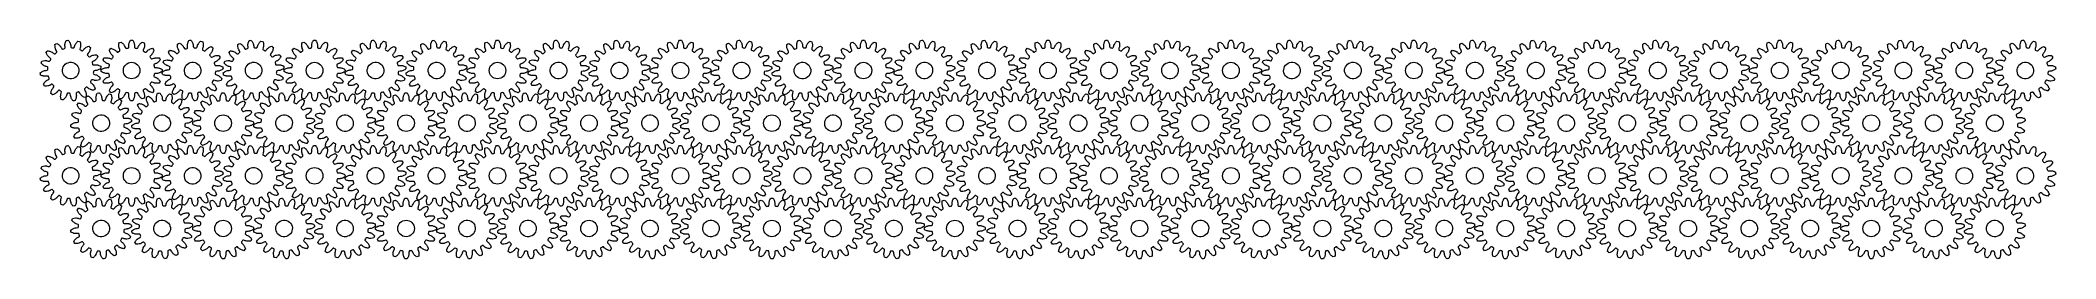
# Model space of a CAD drawing. Header units: millimetres. Extents: x -299 to 297, y -149 to -84.
import ezdxf

# ---------------------------------------------------------------- set-up
doc = ezdxf.new("R2010")
doc.units = ezdxf.units.MM
doc.header["$MEASUREMENT"] = 0
doc.layers.add('Layer 1', color=7, linetype='Continuous')

msp = doc.modelspace()

# ---------------------------------------------------------------- linework, layer by layer
at = {"layer": 'Layer 1', "lineweight": 9}
for points in [[(-288.7778, -101.6839), (-288.6262, -101.3525), (-288.4966, -100.9232), (-288.4696, -100.7914), (-288.4396, -100.6447), (-288.4171, -100.4006), (-288.4134, -100.3154), (-288.4103, -100.2472), (-288.4256, -100.12), (-288.4339, -100.0734), (-288.4595, -99.9309), (-288.4705, -99.633), (-288.4697, -99.5196), (-288.469, -99.4173), (-288.4059, -99.3257), (-288.3106, -99.2886), (-288.142, -99.242), (-287.9753, -99.1887), (-287.8109, -99.1291), (-287.7117, -99.1042), (-287.6073, -99.1422), (-287.5474, -99.2252), (-287.4148, -99.4088), (-287.2866, -99.6317), (-287.2557, -99.6973), (-287.2152, -99.7829), (-287.1532, -99.8795), (-287.1322, -99.9064), (-287.0279, -100.0405), (-286.8657, -100.2104), (-286.8107, -100.2618), (-286.6144, -100.4453), (-286.2003, -100.7195), (-286.0424, -100.8108), (-285.8489, -100.7128), (-285.6591, -100.6077), (-285.4732, -100.4959), (-285.46, -100.1318), (-285.5045, -99.6855), (-285.5301, -99.5534), (-285.5586, -99.4064), (-285.6311, -99.1723), (-285.6603, -99.0921), (-285.6836, -99.028), (-285.7463, -98.9163), (-285.7719, -98.8765), (-285.85, -98.7546), (-285.9742, -98.4835), (-286.0169, -98.3785), (-286.0553, -98.2837), (-286.032, -98.175), (-285.9582, -98.1041), (-285.8204, -97.9966), (-285.6867, -97.8835), (-285.5576, -97.7656), (-285.4755, -97.7045), (-285.3644, -97.6998), (-285.2773, -97.7535), (-285.0846, -97.8724), (-284.8809, -98.0293), (-284.8272, -98.0781), (-284.7571, -98.1417), (-284.6628, -98.2072), (-284.6332, -98.224), (-284.4855, -98.3079), (-284.2706, -98.4029), (-284.2001, -98.4293), (-283.9485, -98.5236), (-283.461, -98.6186), (-283.2802, -98.6425), (-283.139, -98.4779), (-283.0037, -98.3081), (-282.8748, -98.1337), (-283.0019, -97.7923), (-283.2139, -97.397), (-283.288, -97.2848), (-283.3706, -97.1597), (-283.5271, -96.9713), (-283.5849, -96.9083), (-283.6309, -96.8581), (-283.7317, -96.7789), (-283.7705, -96.7518), (-283.8893, -96.6691), (-284.1078, -96.4663), (-284.1874, -96.3855), (-284.2592, -96.3126), (-284.2793, -96.2033), (-284.2382, -96.1096), (-284.152, -95.9575), (-284.0718, -95.8019), (-283.9976, -95.6435), (-283.9451, -95.5557), (-283.8444, -95.5088), (-283.7433, -95.5252), (-283.5199, -95.5612), (-283.2716, -95.6282), (-283.2033, -95.6527), (-283.1141, -95.6847), (-283.002, -95.7091), (-282.9682, -95.7134), (-282.7995, -95.7343), (-282.5646, -95.7398), (-282.4894, -95.7372), (-282.2209, -95.7282), (-281.7342, -95.6294), (-281.558, -95.5821), (-281.4905, -95.3761), (-281.4306, -95.1675), (-281.3781, -94.957), (-281.6264, -94.6902), (-281.9734, -94.4061), (-282.0849, -94.3307), (-282.2089, -94.2469), (-282.4258, -94.1328), (-282.5031, -94.0967), (-282.5649, -94.0678), (-282.6882, -94.0332), (-282.7344, -94.0231), (-282.8759, -93.9922), (-283.1555, -93.8883), (-283.2598, -93.8442), (-283.3541, -93.8043), (-283.4145, -93.711), (-283.4124, -93.6088), (-283.391, -93.4351), (-283.3764, -93.2608), (-283.3685, -93.0861), (-283.3535, -92.9849), (-283.2784, -92.903), (-283.1789, -92.8794), (-282.9586, -92.8272), (-282.7035, -92.794), (-282.631, -92.7906), (-282.5365, -92.786), (-282.4235, -92.7656), (-282.3906, -92.7565), (-282.2268, -92.7114), (-282.0078, -92.6266), (-281.9392, -92.5955), (-281.6946, -92.4843), (-281.2828, -92.2067), (-281.138, -92.0958), (-281.1545, -91.8795), (-281.1789, -91.6638), (-281.2111, -91.4493), (-281.5425, -91.2979), (-281.9719, -91.1682), (-282.1037, -91.1412), (-282.2504, -91.1112), (-282.4944, -91.0887), (-282.5797, -91.085), (-282.6478, -91.082), (-282.775, -91.0972), (-282.8216, -91.1055), (-282.9641, -91.1311), (-283.2621, -91.1421), (-283.3755, -91.1413), (-283.4777, -91.1406), (-283.5693, -91.0775), (-283.6064, -90.9822), (-283.6532, -90.8136), (-283.7063, -90.6469), (-283.766, -90.4825), (-283.7909, -90.3833), (-283.7528, -90.2789), (-283.6698, -90.219), (-283.4863, -90.0864), (-283.2633, -89.9583), (-283.1977, -89.9273), (-283.1121, -89.8869), (-283.0155, -89.8248), (-282.9886, -89.8039), (-282.8546, -89.6995), (-282.6847, -89.5373), (-282.6332, -89.4822), (-282.4497, -89.286), (-282.1755, -88.8719), (-282.0842, -88.714), (-282.1823, -88.5206), (-282.2873, -88.3307), (-282.3991, -88.1448), (-282.7632, -88.1316), (-283.2095, -88.1761), (-283.3416, -88.2016), (-283.4886, -88.2301), (-283.7227, -88.3027), (-283.803, -88.3319), (-283.8671, -88.3552), (-283.9787, -88.4179), (-284.0186, -88.4435), (-284.1404, -88.5215), (-284.4115, -88.6459), (-284.5166, -88.6885), (-284.6114, -88.7269), (-284.72, -88.7036), (-284.7909, -88.6298), (-284.8986, -88.492), (-285.0115, -88.3583), (-285.1294, -88.2292), (-285.1905, -88.1471), (-285.1953, -88.0361), (-285.1415, -87.949), (-285.0227, -87.7562), (-284.8657, -87.5525), (-284.817, -87.4988), (-284.7533, -87.4287), (-284.6878, -87.3344), (-284.671, -87.3048), (-284.5871, -87.1571), (-284.4922, -86.9422), (-284.4657, -86.8716), (-284.3714, -86.62), (-284.2765, -86.1326), (-284.2525, -85.9518), (-284.4171, -85.8106), (-284.5869, -85.6753), (-284.7613, -85.5464), (-285.1028, -85.6735), (-285.4981, -85.8855), (-285.6104, -85.9596), (-285.7353, -86.0422), (-285.9237, -86.1988), (-285.9867, -86.2565), (-286.037, -86.3025), (-286.1162, -86.4033), (-286.1432, -86.442), (-286.2259, -86.5609), (-286.4287, -86.7794), (-286.5095, -86.8589), (-286.5824, -86.9308), (-286.6917, -86.9509), (-286.7854, -86.9098), (-286.9376, -86.8236), (-287.0931, -86.7434), (-287.2515, -86.6692), (-287.3393, -86.6167), (-287.3862, -86.516), (-287.3699, -86.4149), (-287.3338, -86.1915), (-287.2668, -85.9432), (-287.2423, -85.8749), (-287.2103, -85.7857), (-287.1859, -85.6736), (-287.1818, -85.6398), (-287.1607, -85.4711), (-287.1553, -85.2363), (-287.1578, -85.1609), (-287.1669, -84.8925), (-287.2657, -84.4058), (-287.3129, -84.2296), (-287.519, -84.1621), (-287.7275, -84.1022), (-287.938, -84.0498), (-288.2048, -84.2979), (-288.4889, -84.645), (-288.5643, -84.7564), (-288.6481, -84.8806), (-288.7623, -85.0974), (-288.7984, -85.1747), (-288.8272, -85.2365), (-288.8619, -85.3598), (-288.872, -85.406), (-288.9029, -85.5475), (-289.0067, -85.827), (-289.0509, -85.9315), (-289.0908, -86.0257), (-289.184, -86.0861), (-289.2863, -86.084), (-289.4599, -86.0626), (-289.6342, -86.048), (-289.809, -86.0402), (-289.9101, -86.0251), (-289.9921, -85.9501), (-290.0156, -85.8505), (-290.0679, -85.6302), (-290.101, -85.3751), (-290.1045, -85.3026), (-290.109, -85.2081), (-290.1294, -85.0951), (-290.1385, -85.0623), (-290.1836, -84.8984), (-290.2684, -84.6794), (-290.2996, -84.6108), (-290.4107, -84.3662), (-290.6883, -83.9544), (-290.7992, -83.8096), (-291.0155, -83.8262), (-291.2312, -83.8506), (-291.4457, -83.8827), (-291.5972, -84.2141), (-291.7268, -84.6434), (-291.7538, -84.7753), (-291.7838, -84.922), (-291.8063, -85.166), (-291.81, -85.2513), (-291.8131, -85.3194), (-291.7978, -85.4466), (-291.7895, -85.4932), (-291.7639, -85.6357), (-291.7529, -85.9336), (-291.7537, -86.0471), (-291.7544, -86.1494), (-291.8176, -86.2409), (-291.9129, -86.2781), (-292.0814, -86.3247), (-292.2481, -86.3779), (-292.4125, -86.4376), (-292.5118, -86.4625), (-292.6162, -86.4244), (-292.6761, -86.3415), (-292.8086, -86.1579), (-292.9368, -85.9349), (-292.9678, -85.8693), (-293.0082, -85.7837), (-293.0702, -85.6871), (-293.0912, -85.6602), (-293.1955, -85.5262), (-293.3577, -85.3562), (-293.4128, -85.3048), (-293.6091, -85.1214), (-294.0231, -84.8471), (-294.181, -84.7559), (-294.3745, -84.8539), (-294.5643, -84.9589), (-294.7502, -85.0707), (-294.7634, -85.4348), (-294.7189, -85.8811), (-294.6934, -86.0132), (-294.665, -86.1602), (-294.5923, -86.3943), (-294.5632, -86.4746), (-294.5398, -86.5387), (-294.4771, -86.6503), (-294.4516, -86.6902), (-294.3735, -86.812), (-294.2492, -87.0831), (-294.2066, -87.1882), (-294.1681, -87.283), (-294.1914, -87.3916), (-294.2652, -87.4625), (-294.4031, -87.5701), (-294.5367, -87.6831), (-294.6658, -87.801), (-294.7479, -87.8621), (-294.859, -87.8669), (-294.9461, -87.8131), (-295.1388, -87.6943), (-295.3425, -87.5373), (-295.3962, -87.4885), (-295.4663, -87.4249), (-295.5606, -87.3595), (-295.5902, -87.3426), (-295.7379, -87.2587), (-295.9528, -87.1638), (-296.0235, -87.1373), (-296.275, -87.043), (-296.7624, -86.9481), (-296.9433, -86.9241), (-297.0844, -87.0887), (-297.2197, -87.2585), (-297.3486, -87.4329), (-297.2215, -87.7744), (-297.0096, -88.1697), (-296.9354, -88.2819), (-296.8528, -88.4069), (-296.6963, -88.5954), (-296.6385, -88.6583), (-296.5925, -88.7086), (-296.4918, -88.7878), (-296.453, -88.8148), (-296.3341, -88.8975), (-296.1156, -89.1004), (-296.0361, -89.1812), (-295.9642, -89.2541), (-295.9441, -89.3633), (-295.9852, -89.457), (-296.0714, -89.6092), (-296.1516, -89.7647), (-296.2258, -89.9231), (-296.2783, -90.0109), (-296.3791, -90.0578), (-296.4801, -90.0415), (-296.7037, -90.0054), (-296.952, -89.9384), (-297.0201, -89.9139), (-297.1093, -89.8819), (-297.2214, -89.8576), (-297.2552, -89.8533), (-297.4239, -89.8323), (-297.6588, -89.8269), (-297.7341, -89.8294), (-298.0025, -89.8385), (-298.4892, -89.9373), (-298.6654, -89.9845), (-298.7329, -90.1906), (-298.7929, -90.3992), (-298.8453, -90.6096), (-298.5972, -90.8764), (-298.25, -91.1605), (-298.1386, -91.2359), (-298.0145, -91.3198), (-297.7977, -91.4339), (-297.7203, -91.47), (-297.6586, -91.4989), (-297.5352, -91.5334), (-297.489, -91.5436), (-297.3475, -91.5745), (-297.068, -91.6783), (-296.9636, -91.7225), (-296.8694, -91.7624), (-296.8089, -91.8556), (-296.811, -91.9579), (-296.8324, -92.1315), (-296.847, -92.3058), (-296.8549, -92.4806), (-296.8699, -92.5818), (-296.945, -92.6637), (-297.0445, -92.6872), (-297.2648, -92.7395), (-297.5199, -92.7726), (-297.5924, -92.776), (-297.6869, -92.7806), (-297.7999, -92.801), (-297.8328, -92.8101), (-297.9966, -92.8552), (-298.2156, -92.94), (-298.2843, -92.9712), (-298.5288, -93.0823), (-298.9406, -93.3599), (-299.0854, -93.4708), (-299.0689, -93.6871), (-299.0445, -93.9028), (-299.0123, -94.1173), (-298.6809, -94.2688), (-298.2516, -94.3985), (-298.1198, -94.4255), (-297.9731, -94.4554), (-297.729, -94.4779), (-297.6438, -94.4816), (-297.5756, -94.4847), (-297.4484, -94.4695), (-297.4018, -94.4611), (-297.2593, -94.4355), (-296.9614, -94.4245), (-296.848, -94.4253), (-296.7457, -94.4261), (-296.6541, -94.4892), (-296.617, -94.5845), (-296.5703, -94.753), (-296.5171, -94.9197), (-296.4574, -95.0841), (-296.4325, -95.1833), (-296.4706, -95.2878), (-296.5536, -95.3477), (-296.7372, -95.4803), (-296.9601, -95.6084), (-297.0257, -95.6394), (-297.1113, -95.6798), (-297.2079, -95.7418), (-297.2348, -95.7628), (-297.3689, -95.8671), (-297.5388, -96.0293), (-297.5902, -96.0844), (-297.7737, -96.2807), (-298.0479, -96.6947), (-298.1392, -96.8526), (-298.0412, -97.0461), (-297.9361, -97.236), (-297.8243, -97.4218), (-297.4602, -97.435), (-297.0139, -97.3905), (-296.8818, -97.365), (-296.7348, -97.3366), (-296.5007, -97.2639), (-296.4204, -97.2348), (-296.3564, -97.2114), (-296.2447, -97.1487), (-296.2048, -97.1231), (-296.083, -97.0451), (-295.8119, -96.9208), (-295.7069, -96.8782), (-295.6121, -96.8397), (-295.5034, -96.863), (-295.4325, -96.9368), (-295.3249, -97.0746), (-295.2119, -97.2083), (-295.094, -97.3374), (-295.033, -97.4195), (-295.0281, -97.5306), (-295.0819, -97.6177), (-295.2008, -97.8104), (-295.3577, -98.0141), (-295.4065, -98.0678), (-295.4701, -98.1379), (-295.5356, -98.2323), (-295.5524, -98.2618), (-295.6363, -98.4096), (-295.7313, -98.6245), (-295.7577, -98.6951), (-295.852, -98.9466), (-295.9471, -99.434), (-295.9709, -99.6148), (-295.8063, -99.756), (-295.6365, -99.8913), (-295.4621, -100.0202), (-295.1206, -99.8931), (-294.7254, -99.6812), (-294.6132, -99.607), (-294.4882, -99.5244), (-294.2998, -99.3679), (-294.2367, -99.3101), (-294.1865, -99.2641), (-294.1072, -99.1634), (-294.0802, -99.1246), (-293.9975, -99.0057), (-293.7947, -98.7872), (-293.7139, -98.7077), (-293.641, -98.6359), (-293.5317, -98.6157), (-293.438, -98.6568), (-293.2859, -98.743), (-293.1303, -98.8233), (-292.9719, -98.8974), (-292.8842, -98.9499), (-292.8372, -99.0507), (-292.8536, -99.1517), (-292.8896, -99.3752), (-292.9566, -99.6235), (-292.9811, -99.6918), (-293.0131, -99.7809), (-293.0375, -99.893), (-293.0418, -99.9269), (-293.0628, -100.0955), (-293.0682, -100.3304), (-293.0656, -100.4057), (-293.0565, -100.6741), (-292.9578, -101.1608), (-292.9106, -101.337), (-292.7044, -101.4045), (-292.4959, -101.4645), (-292.2854, -101.5169), (-292.0186, -101.2688), (-291.7345, -100.9216), (-291.6591, -100.8102), (-291.5753, -100.6862), (-291.4612, -100.4693), (-291.4251, -100.3919), (-291.3962, -100.3302), (-291.3616, -100.2068), (-291.3515, -100.1606), (-291.3205, -100.0192), (-291.2167, -99.7397), (-291.1726, -99.6352), (-291.1327, -99.541), (-291.0394, -99.4806), (-290.9372, -99.4827), (-290.7636, -99.504), (-290.5892, -99.5187), (-290.4145, -99.5265), (-290.3133, -99.5415), (-290.2313, -99.6166), (-290.2078, -99.7162), (-290.1555, -99.9364), (-290.1224, -100.1915), (-290.119, -100.264), (-290.1144, -100.3585), (-290.094, -100.4715), (-290.0849, -100.5044), (-290.0398, -100.6682), (-289.955, -100.8872), (-289.9238, -100.9559), (-289.8127, -101.2004), (-289.5351, -101.6122), (-289.4242, -101.757), (-289.2079, -101.7405), (-288.9922, -101.7161), (-288.7778, -101.6839)], [(-271.75, -101.7775), (-271.5621, -101.4653), (-271.3851, -101.0532), (-271.3435, -100.9253), (-271.2972, -100.7829), (-271.2474, -100.5429), (-271.2341, -100.4586), (-271.2234, -100.3912), (-271.2243, -100.2631), (-271.2273, -100.2159), (-271.2367, -100.0714), (-271.2142, -99.7741), (-271.2006, -99.6616), (-271.1884, -99.56), (-271.1154, -99.4761), (-271.0166, -99.4499), (-270.8438, -99.4225), (-270.6722, -99.3883), (-270.5021, -99.3476), (-270.4007, -99.334), (-270.3013, -99.3835), (-270.2511, -99.4727), (-270.14, -99.67), (-270.0376, -99.9059), (-270.0143, -99.9746), (-269.9837, -100.0642), (-269.9329, -100.1671), (-269.9151, -100.1962), (-269.8265, -100.3412), (-269.6844, -100.5282), (-269.6355, -100.5855), (-269.4611, -100.7899), (-269.0805, -101.1089), (-268.9338, -101.2174), (-268.7305, -101.1417), (-268.5301, -101.0586), (-268.3328, -100.9684), (-268.2788, -100.6081), (-268.2729, -100.1596), (-268.2834, -100.0255), (-268.2952, -99.8762), (-268.341, -99.6355), (-268.361, -99.5525), (-268.3769, -99.4862), (-268.4267, -99.3681), (-268.4476, -99.3257), (-268.5115, -99.1958), (-268.6045, -98.9125), (-268.6351, -98.8033), (-268.6626, -98.7048), (-268.6273, -98.5994), (-268.546, -98.5373), (-268.3969, -98.4459), (-268.2514, -98.3486), (-268.1099, -98.2459), (-268.0214, -98.1945), (-267.9105, -98.2023), (-267.83, -98.2654), (-267.6519, -98.4052), (-267.4671, -98.584), (-267.4192, -98.6385), (-267.3567, -98.7096), (-267.2704, -98.7853), (-267.2428, -98.8053), (-267.1055, -98.9053), (-266.9026, -99.0238), (-266.8355, -99.058), (-266.5961, -99.18), (-266.1224, -99.3292), (-265.9454, -99.3732), (-265.7866, -99.2255), (-265.6331, -99.072), (-265.4854, -98.9132), (-265.5734, -98.5597), (-265.7396, -98.1431), (-265.8006, -98.0232), (-265.8686, -97.8897), (-266.003, -97.6849), (-266.0533, -97.6158), (-266.0934, -97.5607), (-266.1846, -97.4707), (-266.2201, -97.4394), (-266.3289, -97.3439), (-266.5232, -97.1178), (-266.5932, -97.0286), (-266.6564, -96.9481), (-266.6641, -96.8372), (-266.6127, -96.7487), (-266.51, -96.6072), (-266.4128, -96.4617), (-266.3213, -96.3126), (-266.2592, -96.2313), (-266.1539, -96.196), (-266.0553, -96.2236), (-265.8373, -96.2845), (-265.5981, -96.379), (-265.533, -96.411), (-265.448, -96.4528), (-265.3393, -96.4897), (-265.3062, -96.4977), (-265.141, -96.5375), (-264.9082, -96.5693), (-264.8331, -96.5752), (-264.5653, -96.5964), (-264.0706, -96.5529), (-263.8902, -96.5258), (-263.8, -96.3286), (-263.717, -96.1281), (-263.6412, -95.9248), (-263.8579, -95.6318), (-264.1708, -95.3105), (-264.2731, -95.2231), (-264.3869, -95.1259), (-264.5896, -94.9881), (-264.6624, -94.9435), (-264.7206, -94.9079), (-264.8392, -94.8596), (-264.884, -94.8444), (-265.0211, -94.7978), (-265.2872, -94.6632), (-265.3859, -94.6076), (-265.4751, -94.5574), (-265.5247, -94.4579), (-265.5111, -94.3565), (-265.4703, -94.1864), (-265.4362, -94.0148), (-265.4087, -93.8421), (-265.3825, -93.7432), (-265.2986, -93.6703), (-265.1971, -93.658), (-264.9723, -93.6309), (-264.7151, -93.6266), (-264.6427, -93.6313), (-264.5483, -93.6374), (-264.4337, -93.6298), (-264.4, -93.6245), (-264.2322, -93.5981), (-264.005, -93.5384), (-263.9334, -93.5152), (-263.6778, -93.4322), (-263.2374, -93.2027), (-263.0811, -93.1087), (-263.0732, -92.8919), (-263.0732, -92.6749), (-263.0811, -92.4581), (-263.3933, -92.2704), (-263.8054, -92.0933), (-263.9334, -92.0517), (-264.0758, -92.0054), (-264.3157, -91.9556), (-264.4, -91.9423), (-264.4674, -91.9317), (-264.5955, -91.9325), (-264.6427, -91.9355), (-264.7872, -91.9449), (-265.0845, -91.9224), (-265.1971, -91.9088), (-265.2986, -91.8966), (-265.3825, -91.8237), (-265.4087, -91.7248), (-265.4362, -91.552), (-265.4703, -91.3804), (-265.5111, -91.2103), (-265.5247, -91.1089), (-265.4751, -91.0095), (-265.3859, -90.9593), (-265.1887, -90.8482), (-264.9527, -90.7459), (-264.884, -90.7225), (-264.7944, -90.692), (-264.6915, -90.6411), (-264.6624, -90.6234), (-264.5175, -90.5347), (-264.3304, -90.3926), (-264.2731, -90.3437), (-264.0687, -90.1693), (-263.7497, -89.7887), (-263.6412, -89.642), (-263.717, -89.4388), (-263.8, -89.2383), (-263.8902, -89.041), (-264.2505, -88.987), (-264.699, -88.9811), (-264.8331, -88.9916), (-264.9824, -89.0034), (-265.2231, -89.0492), (-265.3062, -89.0692), (-265.3725, -89.0851), (-265.4905, -89.1349), (-265.533, -89.1558), (-265.6628, -89.2197), (-265.9461, -89.3128), (-266.0553, -89.3433), (-266.1539, -89.3708), (-266.2592, -89.3355), (-266.3213, -89.2542), (-266.4128, -89.1051), (-266.51, -88.9596), (-266.6127, -88.8181), (-266.6641, -88.7296), (-266.6564, -88.6188), (-266.5932, -88.5383), (-266.4535, -88.3601), (-266.2746, -88.1753), (-266.2201, -88.1274), (-266.149, -88.0649), (-266.0733, -87.9786), (-266.0533, -87.951), (-265.9533, -87.8137), (-265.8349, -87.6108), (-265.8006, -87.5437), (-265.6786, -87.3043), (-265.5295, -86.8306), (-265.4854, -86.6536), (-265.6331, -86.4948), (-265.7866, -86.3413), (-265.9454, -86.1936), (-266.299, -86.2816), (-266.7156, -86.4478), (-266.8355, -86.5088), (-266.9689, -86.5768), (-267.1737, -86.7113), (-267.2428, -86.7615), (-267.298, -86.8016), (-267.388, -86.8928), (-267.4192, -86.9283), (-267.5147, -87.0371), (-267.7408, -87.2314), (-267.83, -87.3014), (-267.9105, -87.3646), (-268.0214, -87.3723), (-268.1099, -87.3209), (-268.2514, -87.2182), (-268.3969, -87.121), (-268.546, -87.0295), (-268.6273, -86.9674), (-268.6626, -86.8621), (-268.6351, -86.7635), (-268.5741, -86.5455), (-268.4796, -86.3063), (-268.4476, -86.2412), (-268.4058, -86.1562), (-268.3689, -86.0475), (-268.361, -86.0144), (-268.3211, -85.8492), (-268.2894, -85.6165), (-268.2834, -85.5413), (-268.2623, -85.2735), (-268.3057, -84.7788), (-268.3328, -84.5984), (-268.5301, -84.5082), (-268.7305, -84.4252), (-268.9338, -84.3495), (-269.2268, -84.5661), (-269.5481, -84.879), (-269.6355, -84.9813), (-269.7327, -85.0952), (-269.8706, -85.2978), (-269.9151, -85.3706), (-269.9507, -85.4288), (-269.999, -85.5474), (-270.0143, -85.5922), (-270.0609, -85.7293), (-270.1954, -85.9954), (-270.2511, -86.0942), (-270.3013, -86.1833), (-270.4007, -86.2329), (-270.5021, -86.2193), (-270.6722, -86.1785), (-270.8438, -86.1444), (-271.0166, -86.117), (-271.1154, -86.0907), (-271.1884, -86.0069), (-271.2006, -85.9053), (-271.2278, -85.6805), (-271.232, -85.4233), (-271.2273, -85.3509), (-271.2212, -85.2565), (-271.2288, -85.1419), (-271.2341, -85.1083), (-271.2605, -84.9404), (-271.3202, -84.7132), (-271.3435, -84.6416), (-271.4264, -84.386), (-271.6559, -83.9456), (-271.7499, -83.7893), (-271.9667, -83.7815), (-272.1837, -83.7815), (-272.4005, -83.7893), (-272.5883, -84.1015), (-272.7653, -84.5136), (-272.8069, -84.6416), (-272.8532, -84.784), (-272.903, -85.0239), (-272.9163, -85.1083), (-272.927, -85.1756), (-272.9261, -85.3037), (-272.9231, -85.3509), (-272.9137, -85.4954), (-272.9362, -85.7927), (-272.9498, -85.9053), (-272.962, -86.0069), (-273.035, -86.0907), (-273.1339, -86.117), (-273.3066, -86.1444), (-273.4782, -86.1785), (-273.6483, -86.2193), (-273.7497, -86.2329), (-273.8492, -86.1833), (-273.8994, -86.0942), (-274.0104, -85.8969), (-274.1128, -85.6609), (-274.1362, -85.5922), (-274.1667, -85.5026), (-274.2175, -85.3997), (-274.2353, -85.3706), (-274.3239, -85.2257), (-274.466, -85.0386), (-274.5149, -84.9813), (-274.6894, -84.777), (-275.0699, -84.4579), (-275.2166, -84.3495), (-275.4199, -84.4252), (-275.6203, -84.5082), (-275.8176, -84.5984), (-275.8716, -84.9587), (-275.8775, -85.4072), (-275.867, -85.5413), (-275.8553, -85.6906), (-275.8094, -85.9313), (-275.7895, -86.0144), (-275.7735, -86.0807), (-275.7237, -86.1987), (-275.7028, -86.2412), (-275.6389, -86.371), (-275.5459, -86.6543), (-275.5154, -86.7635), (-275.4878, -86.8621), (-275.5231, -86.9674), (-275.6044, -87.0295), (-275.7535, -87.121), (-275.899, -87.2182), (-276.0405, -87.3209), (-276.129, -87.3723), (-276.2399, -87.3646), (-276.3204, -87.3014), (-276.4985, -87.1617), (-276.6833, -86.9828), (-276.7312, -86.9283), (-276.7937, -86.8572), (-276.88, -86.7816), (-276.9076, -86.7615), (-277.0449, -86.6615), (-277.2478, -86.5431), (-277.315, -86.5088), (-277.5543, -86.3868), (-278.028, -86.2377), (-278.205, -86.1936), (-278.3638, -86.3413), (-278.5173, -86.4948), (-278.665, -86.6536), (-278.577, -87.0072), (-278.4109, -87.4238), (-278.3498, -87.5437), (-278.2818, -87.6771), (-278.1474, -87.882), (-278.0971, -87.951), (-278.057, -88.0062), (-277.9659, -88.0962), (-277.9303, -88.1274), (-277.8215, -88.2229), (-277.6272, -88.4491), (-277.5572, -88.5383), (-277.494, -88.6188), (-277.4863, -88.7296), (-277.5377, -88.8181), (-277.6404, -88.9596), (-277.7376, -89.1051), (-277.8291, -89.2542), (-277.8912, -89.3355), (-277.9966, -89.3708), (-278.0951, -89.3433), (-278.3132, -89.2823), (-278.5524, -89.1878), (-278.6174, -89.1558), (-278.7024, -89.114), (-278.8111, -89.0772), (-278.8442, -89.0692), (-279.0094, -89.0293), (-279.2422, -88.9976), (-279.3173, -88.9916), (-279.5851, -88.9705), (-280.0798, -89.014), (-280.2602, -89.041), (-280.3504, -89.2383), (-280.4335, -89.4388), (-280.5092, -89.642), (-280.2926, -89.935), (-279.9796, -90.2563), (-279.8773, -90.3437), (-279.7635, -90.441), (-279.5609, -90.5788), (-279.488, -90.6234), (-279.4299, -90.659), (-279.3112, -90.7072), (-279.2664, -90.7225), (-279.1293, -90.7691), (-278.8632, -90.9036), (-278.7645, -90.9593), (-278.6753, -91.0095), (-278.6257, -91.1089), (-278.6393, -91.2103), (-278.6801, -91.3804), (-278.7142, -91.552), (-278.7417, -91.7248), (-278.7679, -91.8237), (-278.8518, -91.8966), (-278.9533, -91.9088), (-279.1781, -91.936), (-279.4353, -91.9402), (-279.5077, -91.9355), (-279.6021, -91.9294), (-279.7167, -91.937), (-279.7504, -91.9423), (-279.9182, -91.9687), (-280.1454, -92.0284), (-280.2171, -92.0517), (-280.4726, -92.1346), (-280.913, -92.3641), (-281.0693, -92.4581), (-281.0772, -92.6749), (-281.0772, -92.8919), (-281.0693, -93.1087), (-280.7571, -93.2965), (-280.345, -93.4736), (-280.2171, -93.5152), (-280.0747, -93.5614), (-279.8347, -93.6112), (-279.7504, -93.6245), (-279.683, -93.6352), (-279.5549, -93.6344), (-279.5077, -93.6313), (-279.3632, -93.6219), (-279.0659, -93.6444), (-278.9533, -93.658), (-278.8518, -93.6703), (-278.7679, -93.7432), (-278.7417, -93.8421), (-278.7142, -94.0148), (-278.6801, -94.1864), (-278.6393, -94.3565), (-278.6257, -94.4579), (-278.6753, -94.5574), (-278.7645, -94.6076), (-278.9618, -94.7187), (-279.1977, -94.821), (-279.2664, -94.8444), (-279.356, -94.8749), (-279.4589, -94.9257), (-279.488, -94.9435), (-279.633, -95.0321), (-279.82, -95.1742), (-279.8773, -95.2231), (-280.0817, -95.3976), (-280.4007, -95.7781), (-280.5092, -95.9248), (-280.4335, -96.1281), (-280.3504, -96.3286), (-280.2602, -96.5258), (-279.8999, -96.5798), (-279.4514, -96.5857), (-279.3173, -96.5752), (-279.168, -96.5635), (-278.9273, -96.5176), (-278.8442, -96.4977), (-278.778, -96.4817), (-278.6599, -96.4319), (-278.6174, -96.411), (-278.4876, -96.3471), (-278.2043, -96.2541), (-278.0951, -96.2236), (-277.9966, -96.196), (-277.8912, -96.2313), (-277.8291, -96.3126), (-277.7376, -96.4617), (-277.6404, -96.6072), (-277.5377, -96.7487), (-277.4863, -96.8372), (-277.494, -96.9481), (-277.5572, -97.0286), (-277.697, -97.2067), (-277.8758, -97.3915), (-277.9303, -97.4394), (-278.0014, -97.5019), (-278.0771, -97.5883), (-278.0971, -97.6158), (-278.1971, -97.7532), (-278.3156, -97.9561), (-278.3498, -98.0232), (-278.4718, -98.2625), (-278.621, -98.7362), (-278.665, -98.9132), (-278.5173, -99.072), (-278.3638, -99.2255), (-278.205, -99.3732), (-277.8514, -99.2852), (-277.4349, -99.1191), (-277.315, -99.058), (-277.1815, -98.99), (-276.9767, -98.8556), (-276.9076, -98.8053), (-276.8525, -98.7652), (-276.7624, -98.6741), (-276.7312, -98.6385), (-276.6357, -98.5297), (-276.4096, -98.3354), (-276.3204, -98.2654), (-276.2399, -98.2023), (-276.129, -98.1945), (-276.0405, -98.2459), (-275.899, -98.3486), (-275.7535, -98.4459), (-275.6044, -98.5373), (-275.5231, -98.5994), (-275.4878, -98.7048), (-275.5154, -98.8033), (-275.5763, -99.0214), (-275.6708, -99.2606), (-275.7028, -99.3257), (-275.7446, -99.4106), (-275.7815, -99.5193), (-275.7895, -99.5525), (-275.8293, -99.7176), (-275.8611, -99.9504), (-275.867, -100.0255), (-275.8881, -100.2933), (-275.8447, -100.788), (-275.8176, -100.9684), (-275.6203, -101.0586), (-275.4199, -101.1417), (-275.2166, -101.2174), (-274.9236, -101.0008), (-274.6023, -100.6878), (-274.5149, -100.5855), (-274.4177, -100.4717), (-274.2799, -100.2691), (-274.2353, -100.1962), (-274.1997, -100.1381), (-274.1514, -100.0194), (-274.1362, -99.9746), (-274.0895, -99.8376), (-273.955, -99.5715), (-273.8994, -99.4727), (-273.8492, -99.3835), (-273.7497, -99.334), (-273.6483, -99.3476), (-273.4782, -99.3883), (-273.3066, -99.4225), (-273.1339, -99.4499), (-273.035, -99.4761), (-272.962, -99.56), (-272.9498, -99.6616), (-272.9226, -99.8863), (-272.9184, -100.1435), (-272.9231, -100.2159), (-272.9292, -100.3103), (-272.9216, -100.4249), (-272.9163, -100.4586), (-272.8899, -100.6264), (-272.8302, -100.8536), (-272.8069, -100.9253), (-272.724, -101.1808), (-272.4945, -101.6212), (-272.4005, -101.7775), (-272.1837, -101.7854), (-271.9667, -101.7854), (-271.75, -101.7775)], [(-252.912, -101.7123), (-252.7527, -101.3846), (-252.6132, -100.9584), (-252.5832, -100.8273), (-252.5498, -100.6813), (-252.5216, -100.4378), (-252.5158, -100.3527), (-252.5112, -100.2846), (-252.5235, -100.1571), (-252.5307, -100.1103), (-252.553, -99.9673), (-252.5571, -99.6691), (-252.5536, -99.5559), (-252.5505, -99.4536), (-252.4852, -99.3635), (-252.3892, -99.3286), (-252.2195, -99.2859), (-252.0516, -99.2365), (-251.8859, -99.1808), (-251.7861, -99.1582), (-251.6827, -99.1987), (-251.6247, -99.283), (-251.4964, -99.4696), (-251.3734, -99.6955), (-251.3441, -99.7618), (-251.3056, -99.8483), (-251.2458, -99.9463), (-251.2255, -99.9737), (-251.1243, -100.1102), (-250.9661, -100.2838), (-250.9123, -100.3365), (-250.7204, -100.5245), (-250.3128, -100.8083), (-250.157, -100.9033), (-249.9613, -100.8097), (-249.7691, -100.7091), (-249.5806, -100.6017), (-249.559, -100.238), (-249.5931, -99.7907), (-249.6155, -99.6581), (-249.6406, -99.5105), (-249.7077, -99.2748), (-249.735, -99.1939), (-249.7568, -99.1293), (-249.8169, -99.0161), (-249.8415, -98.9757), (-249.9167, -98.8521), (-250.0346, -98.5782), (-250.0749, -98.4721), (-250.111, -98.3765), (-250.0853, -98.2684), (-250.0098, -98.1993), (-249.8695, -98.0949), (-249.7332, -97.985), (-249.6015, -97.8701), (-249.5179, -97.811), (-249.4067, -97.8089), (-249.3209, -97.8646), (-249.1311, -97.9879), (-248.9311, -98.1495), (-248.8785, -98.1995), (-248.8099, -98.2648), (-248.7172, -98.3325), (-248.6879, -98.3499), (-248.5422, -98.4373), (-248.3296, -98.5372), (-248.2597, -98.5653), (-248.0104, -98.6655), (-247.5253, -98.7718), (-247.345, -98.7999), (-247.2, -98.6386), (-247.0608, -98.472), (-246.9279, -98.3007), (-247.0471, -97.9564), (-247.2498, -97.5563), (-247.3212, -97.4423), (-247.4009, -97.3154), (-247.553, -97.1234), (-247.6093, -97.0591), (-247.6541, -97.0078), (-247.753, -96.9263), (-247.7911, -96.8983), (-247.908, -96.8129), (-248.1217, -96.605), (-248.1994, -96.5224), (-248.2695, -96.4478), (-248.2871, -96.3381), (-248.2438, -96.2453), (-248.1541, -96.0952), (-248.0703, -95.9417), (-247.9924, -95.785), (-247.9378, -95.6985), (-247.8361, -95.6539), (-247.7354, -95.6726), (-247.5129, -95.7138), (-247.2662, -95.7866), (-247.1985, -95.8127), (-247.1101, -95.8467), (-246.9986, -95.8738), (-246.9649, -95.8788), (-246.7968, -95.9037), (-246.5621, -95.9146), (-246.4868, -95.9138), (-246.2181, -95.911), (-245.7293, -95.8236), (-245.552, -95.7805), (-245.4798, -95.576), (-245.415, -95.3689), (-245.3576, -95.1597), (-245.5996, -94.8872), (-245.9399, -94.5951), (-246.0496, -94.5171), (-246.1716, -94.4305), (-246.3858, -94.3113), (-246.4623, -94.2734), (-246.5234, -94.2431), (-246.6459, -94.2056), (-246.6918, -94.1944), (-246.8325, -94.1602), (-247.1096, -94.0499), (-247.2129, -94.0033), (-247.3062, -93.9613), (-247.3645, -93.8666), (-247.36, -93.7644), (-247.3345, -93.5914), (-247.3158, -93.4174), (-247.3038, -93.2429), (-247.2866, -93.1421), (-247.2095, -93.062), (-247.1095, -93.0407), (-246.888, -92.9936), (-246.6322, -92.9664), (-246.5597, -92.9646), (-246.4651, -92.9623), (-246.3517, -92.9445), (-246.3186, -92.9362), (-246.1538, -92.895), (-245.9328, -92.8152), (-245.8636, -92.7857), (-245.6164, -92.6803), (-245.1982, -92.4124), (-245.0509, -92.3048), (-245.0624, -92.0882), (-245.0818, -91.8721), (-245.109, -91.6568), (-245.4367, -91.4977), (-245.8629, -91.3581), (-245.9941, -91.3281), (-246.1401, -91.2947), (-246.3835, -91.2665), (-246.4686, -91.2607), (-246.5367, -91.2562), (-246.6642, -91.2684), (-246.711, -91.2756), (-246.8541, -91.2979), (-247.1522, -91.302), (-247.2655, -91.2985), (-247.3677, -91.2954), (-247.4578, -91.2302), (-247.4927, -91.1341), (-247.5355, -90.9644), (-247.5848, -90.7965), (-247.6406, -90.6308), (-247.6632, -90.531), (-247.6226, -90.4275), (-247.5383, -90.3696), (-247.3518, -90.2413), (-247.1258, -90.1184), (-247.0595, -90.089), (-246.973, -90.0506), (-246.875, -89.9907), (-246.8476, -89.9705), (-246.7112, -89.8692), (-246.5375, -89.711), (-246.4848, -89.6572), (-246.2968, -89.4652), (-246.013, -89.0577), (-245.918, -88.9019), (-246.0117, -88.7063), (-246.1122, -88.514), (-246.2197, -88.3255), (-246.5833, -88.3039), (-247.0306, -88.338), (-247.1632, -88.3604), (-247.3109, -88.3855), (-247.5465, -88.4526), (-247.6275, -88.4799), (-247.6921, -88.5017), (-247.8052, -88.5618), (-247.8457, -88.5864), (-247.9693, -88.6616), (-248.2431, -88.7796), (-248.3492, -88.8197), (-248.4449, -88.8559), (-248.5529, -88.8302), (-248.622, -88.7547), (-248.7265, -88.6144), (-248.8363, -88.4781), (-248.9512, -88.3464), (-249.0103, -88.2628), (-249.0125, -88.1517), (-248.9567, -88.0659), (-248.8335, -87.876), (-248.6718, -87.676), (-248.6218, -87.6234), (-248.5565, -87.5548), (-248.4888, -87.4621), (-248.4714, -87.4328), (-248.384, -87.2871), (-248.2842, -87.0745), (-248.256, -87.0046), (-248.1558, -86.7553), (-248.0496, -86.2702), (-248.0215, -86.0899), (-248.1827, -85.9449), (-248.3493, -85.8057), (-248.5206, -85.6728), (-248.865, -85.792), (-249.2651, -85.9947), (-249.3791, -86.0661), (-249.5059, -86.1458), (-249.6979, -86.298), (-249.7622, -86.3542), (-249.8136, -86.399), (-249.8951, -86.4979), (-249.923, -86.536), (-250.0085, -86.6529), (-250.2163, -86.8666), (-250.2989, -86.9443), (-250.3735, -87.0144), (-250.4832, -87.032), (-250.576, -86.9887), (-250.7261, -86.899), (-250.8797, -86.8152), (-251.0363, -86.7373), (-251.1228, -86.6827), (-251.1674, -86.581), (-251.1488, -86.4803), (-251.1075, -86.2578), (-251.0347, -86.0111), (-251.0086, -85.9434), (-250.9746, -85.855), (-250.9475, -85.7435), (-250.9426, -85.7098), (-250.9176, -85.5417), (-250.9068, -85.3071), (-250.9075, -85.2316), (-250.9104, -84.963), (-250.9977, -84.4742), (-251.0408, -84.2969), (-251.2454, -84.2247), (-251.4524, -84.1599), (-251.6616, -84.1026), (-251.9341, -84.3445), (-252.2263, -84.6848), (-252.3042, -84.7945), (-252.3908, -84.9166), (-252.5101, -85.1307), (-252.5479, -85.2072), (-252.5782, -85.2683), (-252.6157, -85.3907), (-252.627, -85.4367), (-252.6612, -85.5774), (-252.7714, -85.8545), (-252.8181, -85.9579), (-252.8601, -86.0511), (-252.9547, -86.1093), (-253.0569, -86.1048), (-253.23, -86.0794), (-253.4039, -86.0607), (-253.5785, -86.0488), (-253.6792, -86.0315), (-253.7594, -85.9545), (-253.7806, -85.8544), (-253.8278, -85.6329), (-253.8549, -85.3771), (-253.8567, -85.3046), (-253.859, -85.21), (-253.8768, -85.0966), (-253.8851, -85.0636), (-253.9263, -84.8987), (-254.0061, -84.6777), (-254.0357, -84.6085), (-254.141, -84.3613), (-254.4089, -83.9431), (-254.5165, -83.7958), (-254.7331, -83.8074), (-254.9492, -83.8268), (-255.1645, -83.8539), (-255.3237, -84.1816), (-255.4632, -84.6078), (-255.4932, -84.739), (-255.5266, -84.885), (-255.5549, -85.1284), (-255.5606, -85.2136), (-255.5652, -85.2816), (-255.5529, -85.4091), (-255.5457, -85.4559), (-255.5235, -85.5989), (-255.5193, -85.8971), (-255.5228, -86.0104), (-255.5259, -86.1127), (-255.5912, -86.2027), (-255.6873, -86.2377), (-255.8569, -86.2804), (-256.0248, -86.3297), (-256.1906, -86.3855), (-256.2903, -86.4081), (-256.3939, -86.3675), (-256.4518, -86.2833), (-256.58, -86.0967), (-256.703, -85.8707), (-256.7324, -85.8044), (-256.7708, -85.7179), (-256.8306, -85.6199), (-256.8509, -85.5925), (-256.9521, -85.4561), (-257.1103, -85.2824), (-257.1641, -85.2297), (-257.3562, -85.0418), (-257.7636, -84.7579), (-257.9194, -84.663), (-258.1151, -84.7566), (-258.3073, -84.8571), (-258.4958, -84.9645), (-258.5174, -85.3282), (-258.4833, -85.7755), (-258.4609, -85.9081), (-258.4359, -86.0558), (-258.3687, -86.2914), (-258.3415, -86.3724), (-258.3196, -86.437), (-258.2595, -86.5501), (-258.2349, -86.5906), (-258.1597, -86.7141), (-258.0418, -86.988), (-258.0017, -87.0941), (-257.9654, -87.1898), (-257.9911, -87.2978), (-258.0666, -87.3669), (-258.2069, -87.4714), (-258.3432, -87.5812), (-258.475, -87.6961), (-258.5585, -87.7552), (-258.6697, -87.7574), (-258.7555, -87.7016), (-258.9453, -87.5784), (-259.1454, -87.4167), (-259.1979, -87.3667), (-259.2665, -87.3014), (-259.3592, -87.2338), (-259.3885, -87.2163), (-259.5342, -87.1289), (-259.7468, -87.0291), (-259.8168, -87.0009), (-260.066, -86.9007), (-260.5512, -86.7945), (-260.7314, -86.7663), (-260.8764, -86.9276), (-261.0156, -87.0942), (-261.1485, -87.2655), (-261.0293, -87.6099), (-260.8267, -88.01), (-260.7552, -88.124), (-260.6755, -88.2508), (-260.5234, -88.4429), (-260.4672, -88.5071), (-260.4223, -88.5585), (-260.3235, -88.64), (-260.2853, -88.6679), (-260.1684, -88.7533), (-259.9547, -88.9613), (-259.877, -89.0439), (-259.8069, -89.1185), (-259.7893, -89.2281), (-259.8326, -89.3209), (-259.9223, -89.471), (-260.0061, -89.6245), (-260.084, -89.7812), (-260.1386, -89.8677), (-260.2404, -89.9123), (-260.341, -89.8937), (-260.5636, -89.8524), (-260.8103, -89.7796), (-260.8779, -89.7535), (-260.9663, -89.7195), (-261.0778, -89.6925), (-261.1115, -89.6875), (-261.2796, -89.6625), (-261.5143, -89.6517), (-261.5897, -89.6524), (-261.8583, -89.6553), (-262.3471, -89.7427), (-262.5244, -89.7857), (-262.5966, -89.9903), (-262.6615, -90.1974), (-262.7188, -90.4065), (-262.4769, -90.679), (-262.1365, -90.9711), (-262.0268, -91.0491), (-261.9048, -91.1358), (-261.6907, -91.255), (-261.6141, -91.2929), (-261.5531, -91.3232), (-261.4306, -91.3606), (-261.3846, -91.3719), (-261.2439, -91.4061), (-260.9668, -91.5163), (-260.8636, -91.563), (-260.7702, -91.605), (-260.712, -91.6996), (-260.7165, -91.8018), (-260.7419, -91.9748), (-260.7606, -92.1488), (-260.7726, -92.3234), (-260.7898, -92.4242), (-260.8669, -92.5043), (-260.9669, -92.5255), (-261.1884, -92.5727), (-261.4442, -92.5998), (-261.5167, -92.6016), (-261.6113, -92.6039), (-261.7247, -92.6217), (-261.7578, -92.63), (-261.9226, -92.6712), (-262.1436, -92.751), (-262.2129, -92.7806), (-262.46, -92.8859), (-262.8782, -93.1538), (-263.0255, -93.2614), (-263.014, -93.478), (-262.9946, -93.6941), (-262.9674, -93.9094), (-262.6397, -94.0686), (-262.2135, -94.2082), (-262.0824, -94.2382), (-261.9364, -94.2715), (-261.6929, -94.2997), (-261.6078, -94.3055), (-261.5397, -94.3101), (-261.4122, -94.2979), (-261.3654, -94.2906), (-261.2224, -94.2683), (-260.9242, -94.2642), (-260.8109, -94.2677), (-260.7087, -94.2709), (-260.6186, -94.3361), (-260.5837, -94.4322), (-260.5409, -94.6018), (-260.4916, -94.7697), (-260.4358, -94.9354), (-260.4132, -95.0352), (-260.4538, -95.1388), (-260.5381, -95.1967), (-260.7247, -95.325), (-260.9506, -95.4479), (-261.0169, -95.4773), (-261.1034, -95.5157), (-261.2014, -95.5755), (-261.2288, -95.5958), (-261.3653, -95.697), (-261.5389, -95.8552), (-261.5916, -95.909), (-261.7796, -96.1011), (-262.0634, -96.5085), (-262.1584, -96.6643), (-262.0648, -96.86), (-261.9642, -97.0523), (-261.8568, -97.2407), (-261.4931, -97.2623), (-261.0458, -97.2282), (-260.9132, -97.2058), (-260.7656, -97.1808), (-260.5299, -97.1136), (-260.4489, -97.0864), (-260.3844, -97.0645), (-260.2712, -97.0044), (-260.2308, -96.9798), (-260.1072, -96.9046), (-259.8333, -96.7867), (-259.7272, -96.7466), (-259.6316, -96.7103), (-259.5235, -96.736), (-259.4544, -96.8115), (-259.3499, -96.9518), (-259.2401, -97.0881), (-259.1252, -97.2198), (-259.0661, -97.3034), (-259.0639, -97.4146), (-259.1197, -97.5004), (-259.243, -97.6902), (-259.4046, -97.8902), (-259.4547, -97.9428), (-259.5199, -98.0114), (-259.5876, -98.1042), (-259.6051, -98.1334), (-259.6924, -98.2792), (-259.7923, -98.4918), (-259.8204, -98.5617), (-259.9206, -98.8109), (-260.0269, -99.2961), (-260.055, -99.4763), (-259.8937, -99.6213), (-259.7271, -99.7605), (-259.5558, -99.8934), (-259.2114, -99.7742), (-258.8114, -99.5716), (-258.6974, -99.5001), (-258.5705, -99.4204), (-258.3785, -99.2683), (-258.3142, -99.212), (-258.2629, -99.1672), (-258.1813, -99.0684), (-258.1534, -99.0302), (-258.068, -98.9133), (-257.8601, -98.6996), (-257.7775, -98.6219), (-257.7029, -98.5519), (-257.5932, -98.5342), (-257.5005, -98.5775), (-257.3504, -98.6672), (-257.1968, -98.7511), (-257.0401, -98.8289), (-256.9536, -98.8835), (-256.909, -98.9853), (-256.9277, -99.0859), (-256.9689, -99.3085), (-257.0417, -99.5552), (-257.0678, -99.6229), (-257.1018, -99.7112), (-257.1289, -99.8227), (-257.1339, -99.8565), (-257.1588, -100.0245), (-257.1697, -100.2592), (-257.1689, -100.3346), (-257.166, -100.6032), (-257.0787, -101.092), (-257.0356, -101.2693), (-256.831, -101.3415), (-256.624, -101.4064), (-256.4148, -101.4637), (-256.1423, -101.2218), (-255.8502, -100.8814), (-255.7722, -100.7717), (-255.6856, -100.6497), (-255.5664, -100.4356), (-255.5285, -100.359), (-255.4982, -100.298), (-255.4607, -100.1755), (-255.4495, -100.1295), (-255.4152, -99.9889), (-255.305, -99.7118), (-255.2585, -99.6085), (-255.2164, -99.5151), (-255.1217, -99.457), (-255.0195, -99.4615), (-254.8465, -99.4868), (-254.6725, -99.5056), (-254.498, -99.5175), (-254.3972, -99.5347), (-254.317, -99.6118), (-254.2958, -99.7119), (-254.2487, -99.9333), (-254.2215, -100.1891), (-254.2198, -100.2616), (-254.2174, -100.3562), (-254.1996, -100.4696), (-254.1913, -100.5027), (-254.1501, -100.6675), (-254.0703, -100.8885), (-254.0407, -100.9578), (-253.9354, -101.2049), (-253.6675, -101.6231), (-253.5599, -101.7704), (-253.3433, -101.7589), (-253.1272, -101.7395), (-252.912, -101.7123)], [(-234.6678, -101.6836), (-234.5162, -101.3522), (-234.3866, -100.9229), (-234.3596, -100.7911), (-234.3296, -100.6444), (-234.3071, -100.4003), (-234.3034, -100.3151), (-234.3003, -100.2469), (-234.3156, -100.1197), (-234.3239, -100.0731), (-234.3495, -99.9306), (-234.3605, -99.6327), (-234.3597, -99.5193), (-234.359, -99.417), (-234.2959, -99.3254), (-234.2006, -99.2883), (-234.032, -99.2417), (-233.8653, -99.1884), (-233.7009, -99.1288), (-233.6017, -99.1039), (-233.4973, -99.1419), (-233.4374, -99.2249), (-233.3048, -99.4085), (-233.1766, -99.6314), (-233.1457, -99.697), (-233.1052, -99.7826), (-233.0432, -99.8792), (-233.0222, -99.9061), (-232.9179, -100.0402), (-232.7557, -100.2101), (-232.7007, -100.2615), (-232.5044, -100.445), (-232.0903, -100.7192), (-231.9324, -100.8105), (-231.7389, -100.7125), (-231.5491, -100.6074), (-231.3632, -100.4956), (-231.35, -100.1315), (-231.3945, -99.6852), (-231.4201, -99.5531), (-231.4486, -99.4061), (-231.5211, -99.172), (-231.5503, -99.0918), (-231.5736, -99.0277), (-231.6363, -98.916), (-231.6619, -98.8762), (-231.74, -98.7543), (-231.8642, -98.4832), (-231.9069, -98.3782), (-231.9453, -98.2834), (-231.922, -98.1747), (-231.8482, -98.1038), (-231.7104, -97.9963), (-231.5767, -97.8832), (-231.4476, -97.7653), (-231.3655, -97.7042), (-231.2544, -97.6995), (-231.1673, -97.7532), (-230.9746, -97.8721), (-230.7709, -98.029), (-230.7172, -98.0778), (-230.6471, -98.1414), (-230.5528, -98.2069), (-230.5232, -98.2237), (-230.3755, -98.3076), (-230.1606, -98.4026), (-230.0901, -98.429), (-229.8385, -98.5233), (-229.351, -98.6183), (-229.1702, -98.6422), (-229.029, -98.4776), (-228.8937, -98.3078), (-228.7648, -98.1334), (-228.8919, -97.792), (-229.1039, -97.3967), (-229.178, -97.2845), (-229.2606, -97.1594), (-229.4171, -96.971), (-229.4749, -96.908), (-229.5209, -96.8578), (-229.6217, -96.7786), (-229.6605, -96.7515), (-229.7793, -96.6688), (-229.9978, -96.466), (-230.0774, -96.3852), (-230.1492, -96.3123), (-230.1693, -96.203), (-230.1282, -96.1093), (-230.042, -95.9572), (-229.9618, -95.8016), (-229.8876, -95.6432), (-229.8351, -95.5554), (-229.7344, -95.5085), (-229.6333, -95.5249), (-229.4099, -95.5609), (-229.1616, -95.6279), (-229.0933, -95.6524), (-229.0041, -95.6844), (-228.892, -95.7088), (-228.8582, -95.7131), (-228.6895, -95.734), (-228.4546, -95.7395), (-228.3794, -95.7369), (-228.1109, -95.7279), (-227.6242, -95.6291), (-227.448, -95.5818), (-227.3805, -95.3758), (-227.3206, -95.1672), (-227.2681, -94.9567), (-227.5164, -94.6899), (-227.8634, -94.4058), (-227.9749, -94.3304), (-228.0989, -94.2466), (-228.3158, -94.1325), (-228.3931, -94.0964), (-228.4549, -94.0675), (-228.5782, -94.0329), (-228.6244, -94.0228), (-228.7659, -93.9919), (-229.0455, -93.888), (-229.1498, -93.8439), (-229.2441, -93.804), (-229.3045, -93.7107), (-229.3024, -93.6085), (-229.281, -93.4348), (-229.2664, -93.2605), (-229.2585, -93.0858), (-229.2435, -92.9846), (-229.1684, -92.9027), (-229.0689, -92.8791), (-228.8486, -92.8269), (-228.5935, -92.7937), (-228.521, -92.7903), (-228.4265, -92.7857), (-228.3135, -92.7653), (-228.2806, -92.7562), (-228.1168, -92.7111), (-227.8978, -92.6263), (-227.8292, -92.5952), (-227.5846, -92.484), (-227.1728, -92.2064), (-227.028, -92.0955), (-227.0445, -91.8792), (-227.0689, -91.6635), (-227.1011, -91.449), (-227.4325, -91.2976), (-227.8619, -91.1679), (-227.9937, -91.1409), (-228.1404, -91.1109), (-228.3844, -91.0884), (-228.4697, -91.0847), (-228.5378, -91.0817), (-228.665, -91.0969), (-228.7116, -91.1052), (-228.8541, -91.1308), (-229.1521, -91.1418), (-229.2655, -91.141), (-229.3677, -91.1403), (-229.4593, -91.0772), (-229.4964, -90.9819), (-229.5432, -90.8133), (-229.5963, -90.6466), (-229.656, -90.4822), (-229.6809, -90.383), (-229.6428, -90.2786), (-229.5598, -90.2187), (-229.3763, -90.0861), (-229.1533, -89.958), (-229.0877, -89.927), (-229.0021, -89.8866), (-228.9055, -89.8245), (-228.8786, -89.8036), (-228.7446, -89.6992), (-228.5747, -89.537), (-228.5232, -89.4819), (-228.3397, -89.2857), (-228.0655, -88.8716), (-227.9742, -88.7137), (-228.0723, -88.5203), (-228.1773, -88.3304), (-228.2891, -88.1445), (-228.6532, -88.1313), (-229.0995, -88.1758), (-229.2316, -88.2013), (-229.3786, -88.2298), (-229.6127, -88.3024), (-229.693, -88.3316), (-229.7571, -88.3549), (-229.8687, -88.4176), (-229.9086, -88.4432), (-230.0304, -88.5212), (-230.3015, -88.6456), (-230.4066, -88.6882), (-230.5014, -88.7266), (-230.61, -88.7033), (-230.6809, -88.6295), (-230.7886, -88.4917), (-230.9015, -88.358), (-231.0194, -88.2289), (-231.0805, -88.1468), (-231.0853, -88.0358), (-231.0315, -87.9487), (-230.9127, -87.7559), (-230.7557, -87.5522), (-230.707, -87.4985), (-230.6433, -87.4284), (-230.5778, -87.3341), (-230.561, -87.3045), (-230.4771, -87.1568), (-230.3822, -86.9419), (-230.3557, -86.8713), (-230.2614, -86.6197), (-230.1665, -86.1323), (-230.1425, -85.9515), (-230.3071, -85.8103), (-230.4769, -85.675), (-230.6513, -85.5461), (-230.9928, -85.6732), (-231.3881, -85.8852), (-231.5004, -85.9593), (-231.6253, -86.0419), (-231.8137, -86.1985), (-231.8767, -86.2562), (-231.927, -86.3022), (-232.0062, -86.403), (-232.0332, -86.4417), (-232.1159, -86.5606), (-232.3187, -86.7791), (-232.3995, -86.8586), (-232.4724, -86.9305), (-232.5817, -86.9506), (-232.6754, -86.9095), (-232.8276, -86.8233), (-232.9831, -86.7431), (-233.1415, -86.6689), (-233.2293, -86.6164), (-233.2762, -86.5157), (-233.2599, -86.4146), (-233.2238, -86.1912), (-233.1568, -85.9429), (-233.1323, -85.8746), (-233.1003, -85.7854), (-233.0759, -85.6733), (-233.0718, -85.6395), (-233.0507, -85.4708), (-233.0453, -85.236), (-233.0478, -85.1606), (-233.0569, -84.8922), (-233.1557, -84.4055), (-233.2029, -84.2293), (-233.409, -84.1618), (-233.6175, -84.1019), (-233.828, -84.0495), (-234.0948, -84.2976), (-234.3789, -84.6447), (-234.4543, -84.7561), (-234.5381, -84.8803), (-234.6523, -85.0971), (-234.6884, -85.1744), (-234.7172, -85.2362), (-234.7519, -85.3595), (-234.762, -85.4057), (-234.7929, -85.5472), (-234.8967, -85.8267), (-234.9409, -85.9312), (-234.9808, -86.0254), (-235.074, -86.0858), (-235.1763, -86.0837), (-235.3499, -86.0623), (-235.5242, -86.0477), (-235.699, -86.0399), (-235.8001, -86.0248), (-235.8821, -85.9498), (-235.9056, -85.8502), (-235.9579, -85.6299), (-235.991, -85.3748), (-235.9945, -85.3023), (-235.999, -85.2078), (-236.0194, -85.0948), (-236.0285, -85.062), (-236.0736, -84.8981), (-236.1584, -84.6791), (-236.1896, -84.6105), (-236.3007, -84.3659), (-236.5783, -83.9541), (-236.6892, -83.8093), (-236.9055, -83.8259), (-237.1212, -83.8503), (-237.3357, -83.8824), (-237.4872, -84.2138), (-237.6168, -84.6431), (-237.6438, -84.775), (-237.6738, -84.9217), (-237.6963, -85.1657), (-237.7, -85.251), (-237.7031, -85.3191), (-237.6878, -85.4463), (-237.6795, -85.4929), (-237.6539, -85.6354), (-237.6429, -85.9333), (-237.6437, -86.0468), (-237.6444, -86.1491), (-237.7076, -86.2406), (-237.8029, -86.2778), (-237.9714, -86.3244), (-238.1381, -86.3776), (-238.3025, -86.4373), (-238.4018, -86.4622), (-238.5062, -86.4241), (-238.5661, -86.3412), (-238.6986, -86.1576), (-238.8268, -85.9346), (-238.8578, -85.869), (-238.8982, -85.7834), (-238.9602, -85.6868), (-238.9812, -85.6599), (-239.0855, -85.5259), (-239.2477, -85.3559), (-239.3028, -85.3045), (-239.4991, -85.1211), (-239.9131, -84.8468), (-240.071, -84.7556), (-240.2645, -84.8536), (-240.4543, -84.9586), (-240.6402, -85.0704), (-240.6534, -85.4345), (-240.6089, -85.8808), (-240.5834, -86.0129), (-240.555, -86.1599), (-240.4823, -86.394), (-240.4532, -86.4743), (-240.4298, -86.5384), (-240.3671, -86.65), (-240.3416, -86.6899), (-240.2635, -86.8117), (-240.1392, -87.0828), (-240.0966, -87.1879), (-240.0581, -87.2827), (-240.0814, -87.3913), (-240.1552, -87.4622), (-240.2931, -87.5698), (-240.4267, -87.6828), (-240.5558, -87.8007), (-240.6379, -87.8618), (-240.749, -87.8666), (-240.8361, -87.8128), (-241.0288, -87.694), (-241.2325, -87.537), (-241.2862, -87.4882), (-241.3563, -87.4246), (-241.4506, -87.3592), (-241.4802, -87.3423), (-241.6279, -87.2584), (-241.8428, -87.1635), (-241.9135, -87.137), (-242.165, -87.0427), (-242.6524, -86.9478), (-242.8333, -86.9238), (-242.9744, -87.0884), (-243.1097, -87.2582), (-243.2386, -87.4326), (-243.1115, -87.7741), (-242.8996, -88.1694), (-242.8254, -88.2816), (-242.7428, -88.4066), (-242.5863, -88.5951), (-242.5285, -88.658), (-242.4825, -88.7083), (-242.3818, -88.7875), (-242.343, -88.8145), (-242.2241, -88.8972), (-242.0056, -89.1001), (-241.9261, -89.1809), (-241.8542, -89.2538), (-241.8341, -89.363), (-241.8752, -89.4567), (-241.9614, -89.6089), (-242.0416, -89.7644), (-242.1158, -89.9228), (-242.1683, -90.0106), (-242.2691, -90.0575), (-242.3701, -90.0412), (-242.5937, -90.0051), (-242.842, -89.9381), (-242.9101, -89.9136), (-242.9993, -89.8816), (-243.1114, -89.8573), (-243.1452, -89.853), (-243.3139, -89.832), (-243.5488, -89.8266), (-243.6241, -89.8291), (-243.8925, -89.8382), (-244.3792, -89.937), (-244.5554, -89.9842), (-244.6229, -90.1903), (-244.6829, -90.3989), (-244.7353, -90.6093), (-244.4872, -90.8761), (-244.14, -91.1602), (-244.0286, -91.2356), (-243.9045, -91.3195), (-243.6877, -91.4336), (-243.6103, -91.4697), (-243.5486, -91.4986), (-243.4252, -91.5331), (-243.379, -91.5433), (-243.2375, -91.5742), (-242.958, -91.678), (-242.8536, -91.7222), (-242.7594, -91.7621), (-242.6989, -91.8553), (-242.701, -91.9576), (-242.7224, -92.1312), (-242.737, -92.3055), (-242.7449, -92.4803), (-242.7599, -92.5815), (-242.835, -92.6634), (-242.9345, -92.6869), (-243.1548, -92.7392), (-243.4099, -92.7723), (-243.4824, -92.7757), (-243.5769, -92.7803), (-243.6899, -92.8007), (-243.7228, -92.8098), (-243.8866, -92.8549), (-244.1056, -92.9397), (-244.1743, -92.9709), (-244.4188, -93.082), (-244.8306, -93.3596), (-244.9754, -93.4705), (-244.9589, -93.6868), (-244.9345, -93.9025), (-244.9023, -94.117), (-244.5709, -94.2685), (-244.1416, -94.3982), (-244.0098, -94.4252), (-243.8631, -94.4551), (-243.619, -94.4776), (-243.5338, -94.4813), (-243.4656, -94.4844), (-243.3384, -94.4692), (-243.2918, -94.4608), (-243.1493, -94.4352), (-242.8514, -94.4242), (-242.738, -94.425), (-242.6357, -94.4258), (-242.5441, -94.4889), (-242.507, -94.5842), (-242.4603, -94.7527), (-242.4071, -94.9194), (-242.3474, -95.0838), (-242.3225, -95.183), (-242.3606, -95.2875), (-242.4436, -95.3474), (-242.6272, -95.48), (-242.8501, -95.6081), (-242.9157, -95.6391), (-243.0013, -95.6795), (-243.0979, -95.7415), (-243.1248, -95.7625), (-243.2589, -95.8668), (-243.4288, -96.029), (-243.4802, -96.0841), (-243.6637, -96.2804), (-243.9379, -96.6944), (-244.0292, -96.8523), (-243.9312, -97.0458), (-243.8261, -97.2357), (-243.7143, -97.4215), (-243.3502, -97.4347), (-242.9039, -97.3902), (-242.7718, -97.3647), (-242.6248, -97.3363), (-242.3907, -97.2636), (-242.3104, -97.2345), (-242.2464, -97.2111), (-242.1347, -97.1484), (-242.0948, -97.1228), (-241.973, -97.0448), (-241.7019, -96.9205), (-241.5969, -96.8779), (-241.5021, -96.8394), (-241.3934, -96.8627), (-241.3225, -96.9365), (-241.2149, -97.0743), (-241.1019, -97.208), (-240.984, -97.3371), (-240.923, -97.4192), (-240.9181, -97.5303), (-240.9719, -97.6174), (-241.0908, -97.8101), (-241.2477, -98.0138), (-241.2965, -98.0675), (-241.3601, -98.1376), (-241.4256, -98.232), (-241.4424, -98.2615), (-241.5263, -98.4093), (-241.6213, -98.6242), (-241.6477, -98.6948), (-241.742, -98.9463), (-241.8371, -99.4337), (-241.8609, -99.6145), (-241.6963, -99.7557), (-241.5265, -99.891), (-241.3521, -100.0199), (-241.0106, -99.8928), (-240.6154, -99.6809), (-240.5032, -99.6067), (-240.3782, -99.5241), (-240.1898, -99.3676), (-240.1267, -99.3098), (-240.0765, -99.2638), (-239.9972, -99.1631), (-239.9702, -99.1243), (-239.8875, -99.0054), (-239.6847, -98.7869), (-239.6039, -98.7074), (-239.531, -98.6356), (-239.4217, -98.6154), (-239.328, -98.6565), (-239.1759, -98.7427), (-239.0203, -98.823), (-238.8619, -98.8971), (-238.7742, -98.9496), (-238.7272, -99.0504), (-238.7436, -99.1514), (-238.7796, -99.3749), (-238.8466, -99.6232), (-238.8711, -99.6915), (-238.9031, -99.7806), (-238.9275, -99.8927), (-238.9318, -99.9266), (-238.9528, -100.0952), (-238.9582, -100.3301), (-238.9556, -100.4054), (-238.9465, -100.6738), (-238.8478, -101.1605), (-238.8006, -101.3367), (-238.5944, -101.4042), (-238.3859, -101.4642), (-238.1754, -101.5166), (-237.9086, -101.2685), (-237.6245, -100.9213), (-237.5491, -100.8099), (-237.4653, -100.6859), (-237.3512, -100.469), (-237.3151, -100.3916), (-237.2862, -100.3299), (-237.2516, -100.2065), (-237.2415, -100.1603), (-237.2105, -100.0189), (-237.1067, -99.7394), (-237.0626, -99.6349), (-237.0227, -99.5407), (-236.9294, -99.4803), (-236.8272, -99.4824), (-236.6536, -99.5037), (-236.4792, -99.5184), (-236.3045, -99.5262), (-236.2033, -99.5412), (-236.1213, -99.6163), (-236.0978, -99.7159), (-236.0455, -99.9361), (-236.0124, -100.1912), (-236.009, -100.2637), (-236.0044, -100.3582), (-235.984, -100.4712), (-235.9749, -100.5041), (-235.9298, -100.6679), (-235.845, -100.8869), (-235.8138, -100.9556), (-235.7027, -101.2001), (-235.4251, -101.6119), (-235.3142, -101.7567), (-235.0979, -101.7402), (-234.8822, -101.7158), (-234.6678, -101.6836)], [(-217.64, -101.7772), (-217.4521, -101.465), (-217.2751, -101.0529), (-217.2335, -100.925), (-217.1872, -100.7826), (-217.1374, -100.5426), (-217.1241, -100.4583), (-217.1134, -100.3909), (-217.1143, -100.2628), (-217.1173, -100.2156), (-217.1267, -100.0711), (-217.1042, -99.7738), (-217.0906, -99.6613), (-217.0784, -99.5597), (-217.0054, -99.4758), (-216.9066, -99.4496), (-216.7338, -99.4222), (-216.5622, -99.388), (-216.3921, -99.3473), (-216.2907, -99.3337), (-216.1913, -99.3832), (-216.1411, -99.4724), (-216.03, -99.6697), (-215.9276, -99.9056), (-215.9043, -99.9743), (-215.8737, -100.0639), (-215.8229, -100.1668), (-215.8051, -100.1959), (-215.7165, -100.3409), (-215.5744, -100.5279), (-215.5255, -100.5852), (-215.3511, -100.7896), (-214.9705, -101.1086), (-214.8238, -101.2171), (-214.6205, -101.1414), (-214.4201, -101.0583), (-214.2228, -100.9681), (-214.1688, -100.6078), (-214.1629, -100.1593), (-214.1734, -100.0252), (-214.1852, -99.8759), (-214.231, -99.6352), (-214.251, -99.5522), (-214.2669, -99.4859), (-214.3167, -99.3678), (-214.3376, -99.3254), (-214.4015, -99.1955), (-214.4945, -98.9122), (-214.5251, -98.803), (-214.5526, -98.7045), (-214.5173, -98.5991), (-214.436, -98.537), (-214.2869, -98.4456), (-214.1414, -98.3483), (-213.9999, -98.2456), (-213.9114, -98.1942), (-213.8005, -98.202), (-213.72, -98.2651), (-213.5419, -98.4049), (-213.3571, -98.5837), (-213.3092, -98.6382), (-213.2467, -98.7093), (-213.1604, -98.785), (-213.1328, -98.805), (-212.9955, -98.905), (-212.7926, -99.0235), (-212.7255, -99.0577), (-212.4861, -99.1797), (-212.0124, -99.3289), (-211.8354, -99.3729), (-211.6766, -99.2252), (-211.5231, -99.0717), (-211.3754, -98.9129), (-211.4634, -98.5594), (-211.6296, -98.1428), (-211.6906, -98.0229), (-211.7586, -97.8894), (-211.893, -97.6846), (-211.9433, -97.6155), (-211.9834, -97.5604), (-212.0746, -97.4704), (-212.1101, -97.4391), (-212.2189, -97.3436), (-212.4132, -97.1175), (-212.4832, -97.0283), (-212.5464, -96.9478), (-212.5541, -96.8369), (-212.5027, -96.7484), (-212.4, -96.6069), (-212.3028, -96.4614), (-212.2113, -96.3123), (-212.1492, -96.231), (-212.0439, -96.1957), (-211.9453, -96.2233), (-211.7273, -96.2842), (-211.4881, -96.3787), (-211.423, -96.4107), (-211.338, -96.4525), (-211.2293, -96.4894), (-211.1962, -96.4974), (-211.031, -96.5372), (-210.7982, -96.569), (-210.7231, -96.5749), (-210.4553, -96.5961), (-209.9606, -96.5526), (-209.7802, -96.5255), (-209.69, -96.3283), (-209.607, -96.1278), (-209.5312, -95.9245), (-209.7479, -95.6315), (-210.0608, -95.3102), (-210.1631, -95.2228), (-210.2769, -95.1256), (-210.4796, -94.9878), (-210.5524, -94.9432), (-210.6106, -94.9076), (-210.7292, -94.8593), (-210.774, -94.8441), (-210.9111, -94.7975), (-211.1772, -94.6629), (-211.2759, -94.6073), (-211.3651, -94.5571), (-211.4147, -94.4576), (-211.4011, -94.3562), (-211.3603, -94.1861), (-211.3262, -94.0145), (-211.2987, -93.8418), (-211.2725, -93.7429), (-211.1886, -93.67), (-211.0871, -93.6577), (-210.8623, -93.6306), (-210.6051, -93.6263), (-210.5327, -93.631), (-210.4383, -93.6371), (-210.3237, -93.6295), (-210.29, -93.6242), (-210.1222, -93.5978), (-209.895, -93.5381), (-209.8234, -93.5149), (-209.5678, -93.4319), (-209.1274, -93.2024), (-208.9711, -93.1084), (-208.9632, -92.8916), (-208.9632, -92.6746), (-208.9711, -92.4578), (-209.2833, -92.2701), (-209.6954, -92.093), (-209.8234, -92.0514), (-209.9658, -92.0051), (-210.2057, -91.9553), (-210.29, -91.942), (-210.3574, -91.9314), (-210.4855, -91.9322), (-210.5327, -91.9352), (-210.6772, -91.9446), (-210.9745, -91.9221), (-211.0871, -91.9085), (-211.1886, -91.8963), (-211.2725, -91.8234), (-211.2987, -91.7245), (-211.3262, -91.5517), (-211.3603, -91.3801), (-211.4011, -91.21), (-211.4147, -91.1086), (-211.3651, -91.0092), (-211.2759, -90.959), (-211.0787, -90.8479), (-210.8427, -90.7456), (-210.774, -90.7222), (-210.6844, -90.6917), (-210.5815, -90.6408), (-210.5524, -90.6231), (-210.4075, -90.5344), (-210.2204, -90.3923), (-210.1631, -90.3434), (-209.9587, -90.169), (-209.6397, -89.7884), (-209.5312, -89.6417), (-209.607, -89.4385), (-209.69, -89.238), (-209.7802, -89.0407), (-210.1405, -88.9867), (-210.589, -88.9808), (-210.7231, -88.9913), (-210.8724, -89.0031), (-211.1131, -89.0489), (-211.1962, -89.0689), (-211.2625, -89.0848), (-211.3805, -89.1346), (-211.423, -89.1555), (-211.5528, -89.2194), (-211.8361, -89.3125), (-211.9453, -89.343), (-212.0439, -89.3705), (-212.1492, -89.3352), (-212.2113, -89.2539), (-212.3028, -89.1048), (-212.4, -88.9593), (-212.5027, -88.8178), (-212.5541, -88.7293), (-212.5464, -88.6185), (-212.4832, -88.538), (-212.3435, -88.3598), (-212.1646, -88.175), (-212.1101, -88.1271), (-212.039, -88.0646), (-211.9633, -87.9783), (-211.9433, -87.9507), (-211.8433, -87.8134), (-211.7249, -87.6105), (-211.6906, -87.5434), (-211.5686, -87.304), (-211.4195, -86.8303), (-211.3754, -86.6533), (-211.5231, -86.4945), (-211.6766, -86.341), (-211.8354, -86.1933), (-212.189, -86.2813), (-212.6056, -86.4475), (-212.7255, -86.5085), (-212.8589, -86.5765), (-213.0637, -86.711), (-213.1328, -86.7612), (-213.188, -86.8013), (-213.278, -86.8925), (-213.3092, -86.928), (-213.4047, -87.0368), (-213.6308, -87.2311), (-213.72, -87.3011), (-213.8005, -87.3643), (-213.9114, -87.372), (-213.9999, -87.3206), (-214.1414, -87.2179), (-214.2869, -87.1207), (-214.436, -87.0292), (-214.5173, -86.9671), (-214.5526, -86.8618), (-214.5251, -86.7632), (-214.4641, -86.5452), (-214.3696, -86.306), (-214.3376, -86.2409), (-214.2958, -86.1559), (-214.2589, -86.0472), (-214.251, -86.0141), (-214.2111, -85.8489), (-214.1794, -85.6162), (-214.1734, -85.541), (-214.1523, -85.2732), (-214.1957, -84.7785), (-214.2228, -84.5981), (-214.4201, -84.5079), (-214.6205, -84.4249), (-214.8238, -84.3492), (-215.1168, -84.5658), (-215.4381, -84.8787), (-215.5255, -84.981), (-215.6227, -85.0949), (-215.7606, -85.2975), (-215.8051, -85.3703), (-215.8407, -85.4285), (-215.889, -85.5471), (-215.9043, -85.5919), (-215.9509, -85.729), (-216.0854, -85.9951), (-216.1411, -86.0939), (-216.1913, -86.183), (-216.2907, -86.2326), (-216.3921, -86.219), (-216.5622, -86.1782), (-216.7338, -86.1441), (-216.9066, -86.1167), (-217.0054, -86.0904), (-217.0784, -86.0066), (-217.0906, -85.905), (-217.1178, -85.6802), (-217.122, -85.423), (-217.1173, -85.3506), (-217.1112, -85.2562), (-217.1188, -85.1416), (-217.1241, -85.108), (-217.1505, -84.9401), (-217.2102, -84.7129), (-217.2335, -84.6413), (-217.3164, -84.3857), (-217.5459, -83.9453), (-217.6399, -83.789), (-217.8567, -83.7812), (-218.0737, -83.7812), (-218.2905, -83.789), (-218.4783, -84.1012), (-218.6553, -84.5133), (-218.6969, -84.6413), (-218.7432, -84.7837), (-218.793, -85.0236), (-218.8063, -85.108), (-218.817, -85.1753), (-218.8161, -85.3034), (-218.8131, -85.3506), (-218.8037, -85.4951), (-218.8262, -85.7924), (-218.8398, -85.905), (-218.852, -86.0066), (-218.925, -86.0904), (-219.0239, -86.1167), (-219.1966, -86.1441), (-219.3682, -86.1782), (-219.5383, -86.219), (-219.6397, -86.2326), (-219.7392, -86.183), (-219.7894, -86.0939), (-219.9004, -85.8966), (-220.0028, -85.6606), (-220.0262, -85.5919), (-220.0567, -85.5023), (-220.1075, -85.3994), (-220.1253, -85.3703), (-220.2139, -85.2254), (-220.356, -85.0383), (-220.4049, -84.981), (-220.5794, -84.7767), (-220.9599, -84.4576), (-221.1066, -84.3492), (-221.3099, -84.4249), (-221.5103, -84.5079), (-221.7076, -84.5981), (-221.7616, -84.9584), (-221.7675, -85.4069), (-221.757, -85.541), (-221.7453, -85.6903), (-221.6994, -85.931), (-221.6795, -86.0141), (-221.6635, -86.0804), (-221.6137, -86.1984), (-221.5928, -86.2409), (-221.5289, -86.3707), (-221.4359, -86.654), (-221.4054, -86.7632), (-221.3778, -86.8618), (-221.4131, -86.9671), (-221.4944, -87.0292), (-221.6435, -87.1207), (-221.789, -87.2179), (-221.9305, -87.3206), (-222.019, -87.372), (-222.1299, -87.3643), (-222.2104, -87.3011), (-222.3885, -87.1614), (-222.5733, -86.9825), (-222.6212, -86.928), (-222.6837, -86.8569), (-222.77, -86.7813), (-222.7976, -86.7612), (-222.9349, -86.6612), (-223.1378, -86.5428), (-223.205, -86.5085), (-223.4443, -86.3865), (-223.918, -86.2374), (-224.095, -86.1933), (-224.2538, -86.341), (-224.4073, -86.4945), (-224.555, -86.6533), (-224.467, -87.0069), (-224.3009, -87.4235), (-224.2398, -87.5434), (-224.1718, -87.6768), (-224.0374, -87.8817), (-223.9871, -87.9507), (-223.947, -88.0059), (-223.8559, -88.0959), (-223.8203, -88.1271), (-223.7115, -88.2226), (-223.5172, -88.4488), (-223.4472, -88.538), (-223.384, -88.6185), (-223.3763, -88.7293), (-223.4277, -88.8178), (-223.5304, -88.9593), (-223.6276, -89.1048), (-223.7191, -89.2539), (-223.7812, -89.3352), (-223.8866, -89.3705), (-223.9851, -89.343), (-224.2032, -89.282), (-224.4424, -89.1875), (-224.5074, -89.1555), (-224.5924, -89.1137), (-224.7011, -89.0769), (-224.7342, -89.0689), (-224.8994, -89.029), (-225.1322, -88.9973), (-225.2073, -88.9913), (-225.4751, -88.9702), (-225.9698, -89.0137), (-226.1502, -89.0407), (-226.2404, -89.238), (-226.3235, -89.4385), (-226.3992, -89.6417), (-226.1826, -89.9347), (-225.8696, -90.256), (-225.7673, -90.3434), (-225.6535, -90.4407), (-225.4509, -90.5785), (-225.378, -90.6231), (-225.3199, -90.6587), (-225.2012, -90.7069), (-225.1564, -90.7222), (-225.0193, -90.7688), (-224.7532, -90.9033), (-224.6545, -90.959), (-224.5653, -91.0092), (-224.5157, -91.1086), (-224.5293, -91.21), (-224.5701, -91.3801), (-224.6042, -91.5517), (-224.6317, -91.7245), (-224.6579, -91.8234), (-224.7418, -91.8963), (-224.8433, -91.9085), (-225.0681, -91.9357), (-225.3253, -91.9399), (-225.3977, -91.9352), (-225.4921, -91.9291), (-225.6067, -91.9367), (-225.6404, -91.942), (-225.8082, -91.9684), (-226.0354, -92.0281), (-226.1071, -92.0514), (-226.3626, -92.1343), (-226.803, -92.3638), (-226.9593, -92.4578), (-226.9672, -92.6746), (-226.9672, -92.8916), (-226.9593, -93.1084), (-226.6471, -93.2962), (-226.235, -93.4733), (-226.1071, -93.5149), (-225.9647, -93.5611), (-225.7247, -93.6109), (-225.6404, -93.6242), (-225.573, -93.6349), (-225.4449, -93.6341), (-225.3977, -93.631), (-225.2532, -93.6216), (-224.9559, -93.6441), (-224.8433, -93.6577), (-224.7418, -93.67), (-224.6579, -93.7429), (-224.6317, -93.8418), (-224.6042, -94.0145), (-224.5701, -94.1861), (-224.5293, -94.3562), (-224.5157, -94.4576), (-224.5653, -94.5571), (-224.6545, -94.6073), (-224.8518, -94.7184), (-225.0877, -94.8207), (-225.1564, -94.8441), (-225.246, -94.8746), (-225.3489, -94.9254), (-225.378, -94.9432), (-225.523, -95.0318), (-225.71, -95.1739), (-225.7673, -95.2228), (-225.9717, -95.3973), (-226.2907, -95.7778), (-226.3992, -95.9245), (-226.3235, -96.1278), (-226.2404, -96.3283), (-226.1502, -96.5255), (-225.7899, -96.5795), (-225.3414, -96.5854), (-225.2073, -96.5749), (-225.058, -96.5632), (-224.8173, -96.5173), (-224.7342, -96.4974), (-224.668, -96.4814), (-224.5499, -96.4316), (-224.5074, -96.4107), (-224.3776, -96.3468), (-224.0943, -96.2538), (-223.9851, -96.2233), (-223.8866, -96.1957), (-223.7812, -96.231), (-223.7191, -96.3123), (-223.6276, -96.4614), (-223.5304, -96.6069), (-223.4277, -96.7484), (-223.3763, -96.8369), (-223.384, -96.9478), (-223.4472, -97.0283), (-223.587, -97.2064), (-223.7658, -97.3912), (-223.8203, -97.4391), (-223.8914, -97.5016), (-223.9671, -97.588), (-223.9871, -97.6155), (-224.0871, -97.7529), (-224.2056, -97.9558), (-224.2398, -98.0229), (-224.3618, -98.2622), (-224.511, -98.7359), (-224.555, -98.9129), (-224.4073, -99.0717), (-224.2538, -99.2252), (-224.095, -99.3729), (-223.7414, -99.2849), (-223.3249, -99.1188), (-223.205, -99.0577), (-223.0715, -98.9897), (-222.8667, -98.8553), (-222.7976, -98.805), (-222.7425, -98.7649), (-222.6524, -98.6738), (-222.6212, -98.6382), (-222.5257, -98.5294), (-222.2996, -98.3351), (-222.2104, -98.2651), (-222.1299, -98.202), (-222.019, -98.1942), (-221.9305, -98.2456), (-221.789, -98.3483), (-221.6435, -98.4456), (-221.4944, -98.537), (-221.4131, -98.5991), (-221.3778, -98.7045), (-221.4054, -98.803), (-221.4663, -99.0211), (-221.5608, -99.2603), (-221.5928, -99.3254), (-221.6346, -99.4103), (-221.6715, -99.519), (-221.6795, -99.5522), (-221.7193, -99.7173), (-221.7511, -99.9501), (-221.757, -100.0252), (-221.7781, -100.293), (-221.7347, -100.7877), (-221.7076, -100.9681), (-221.5103, -101.0583), (-221.3099, -101.1414), (-221.1066, -101.2171), (-220.8136, -101.0005), (-220.4923, -100.6875), (-220.4049, -100.5852), (-220.3077, -100.4714), (-220.1699, -100.2688), (-220.1253, -100.1959), (-220.0897, -100.1378), (-220.0414, -100.0191), (-220.0262, -99.9743), (-219.9795, -99.8373), (-219.845, -99.5712), (-219.7894, -99.4724), (-219.7392, -99.3832), (-219.6397, -99.3337), (-219.5383, -99.3473), (-219.3682, -99.388), (-219.1966, -99.4222), (-219.0239, -99.4496), (-218.925, -99.4758), (-218.852, -99.5597), (-218.8398, -99.6613), (-218.8126, -99.886), (-218.8084, -100.1432), (-218.8131, -100.2156), (-218.8192, -100.31), (-218.8116, -100.4246), (-218.8063, -100.4583), (-218.7799, -100.6261), (-218.7202, -100.8533), (-218.6969, -100.925), (-218.614, -101.1805), (-218.3845, -101.6209), (-218.2905, -101.7772), (-218.0737, -101.7851), (-217.8567, -101.7851), (-217.64, -101.7772)], [(-198.802, -101.712), (-198.6427, -101.3843), (-198.5032, -100.9581), (-198.4732, -100.827), (-198.4398, -100.681), (-198.4116, -100.4375), (-198.4058, -100.3524), (-198.4012, -100.2843), (-198.4135, -100.1568), (-198.4207, -100.11), (-198.443, -99.967), (-198.4471, -99.6688), (-198.4436, -99.5556), (-198.4405, -99.4533), (-198.3752, -99.3632), (-198.2792, -99.3283), (-198.1095, -99.2856), (-197.9416, -99.2362), (-197.7759, -99.1805), (-197.6761, -99.1579), (-197.5727, -99.1984), (-197.5147, -99.2827), (-197.3864, -99.4693), (-197.2634, -99.6952), (-197.2341, -99.7615), (-197.1956, -99.848), (-197.1358, -99.946), (-197.1155, -99.9734), (-197.0143, -100.1099), (-196.8561, -100.2835), (-196.8023, -100.3362), (-196.6104, -100.5242), (-196.2028, -100.808), (-196.047, -100.903), (-195.8513, -100.8094), (-195.6591, -100.7088), (-195.4706, -100.6014), (-195.449, -100.2377), (-195.4831, -99.7904), (-195.5055, -99.6578), (-195.5306, -99.5102), (-195.5977, -99.2745), (-195.625, -99.1936), (-195.6468, -99.129), (-195.7069, -99.0158), (-195.7315, -98.9754), (-195.8067, -98.8518), (-195.9246, -98.5779), (-195.9649, -98.4718), (-196.001, -98.3762), (-195.9753, -98.2681), (-195.8998, -98.199), (-195.7595, -98.0946), (-195.6232, -97.9847), (-195.4915, -97.8698), (-195.4079, -97.8107), (-195.2967, -97.8086), (-195.2109, -97.8643), (-195.0211, -97.9876), (-194.8211, -98.1492), (-194.7685, -98.1992), (-194.6999, -98.2645), (-194.6072, -98.3322), (-194.5779, -98.3496), (-194.4322, -98.437), (-194.2196, -98.5369), (-194.1497, -98.565), (-193.9004, -98.6652), (-193.4153, -98.7715), (-193.235, -98.7996), (-193.09, -98.6383), (-192.9508, -98.4717), (-192.8179, -98.3004), (-192.9371, -97.9561), (-193.1398, -97.556), (-193.2112, -97.442), (-193.2909, -97.3151), (-193.443, -97.1231), (-193.4993, -97.0588), (-193.5441, -97.0075), (-193.643, -96.926), (-193.6811, -96.898), (-193.798, -96.8126), (-194.0117, -96.6047), (-194.0894, -96.5221), (-194.1595, -96.4475), (-194.1771, -96.3378), (-194.1338, -96.245), (-194.0441, -96.0949), (-193.9603, -95.9414), (-193.8824, -95.7847), (-193.8278, -95.6982), (-193.7261, -95.6536), (-193.6254, -95.6723), (-193.4029, -95.7135), (-193.1562, -95.7863), (-193.0885, -95.8124), (-193.0001, -95.8464), (-192.8886, -95.8735), (-192.8549, -95.8785), (-192.6868, -95.9034), (-192.4521, -95.9143), (-192.3768, -95.9135), (-192.1081, -95.9107), (-191.6193, -95.8233), (-191.442, -95.7802), (-191.3698, -95.5757), (-191.305, -95.3686), (-191.2476, -95.1594), (-191.4896, -94.8869), (-191.8299, -94.5948), (-191.9396, -94.5168), (-192.0616, -94.4302), (-192.2758, -94.311), (-192.3523, -94.2731), (-192.4134, -94.2428), (-192.5359, -94.2053), (-192.5818, -94.1941), (-192.7225, -94.1599), (-192.9996, -94.0496), (-193.1029, -94.003), (-193.1962, -93.961), (-193.2545, -93.8663), (-193.25, -93.7641), (-193.2245, -93.5911), (-193.2058, -93.4171), (-193.1938, -93.2426), (-193.1766, -93.1418), (-193.0995, -93.0617), (-192.9995, -93.0404), (-192.778, -92.9933), (-192.5222, -92.9661), (-192.4497, -92.9643), (-192.3551, -92.962), (-192.2417, -92.9442), (-192.2086, -92.9359), (-192.0438, -92.8947), (-191.8228, -92.8149), (-191.7536, -92.7854), (-191.5064, -92.68), (-191.0882, -92.4121), (-190.9409, -92.3045), (-190.9524, -92.0879), (-190.9718, -91.8718), (-190.999, -91.6565), (-191.3267, -91.4974), (-191.7529, -91.3578), (-191.8841, -91.3278), (-192.0301, -91.2944), (-192.2735, -91.2662), (-192.3586, -91.2604), (-192.4267, -91.2559), (-192.5542, -91.2681), (-192.601, -91.2753), (-192.7441, -91.2976), (-193.0422, -91.3017), (-193.1555, -91.2982), (-193.2577, -91.2951), (-193.3478, -91.2299), (-193.3827, -91.1338), (-193.4255, -90.9641), (-193.4748, -90.7962), (-193.5306, -90.6305), (-193.5532, -90.5307), (-193.5126, -90.4272), (-193.4283, -90.3693), (-193.2418, -90.241), (-193.0158, -90.1181), (-192.9495, -90.0887), (-192.863, -90.0503), (-192.765, -89.9904), (-192.7376, -89.9702), (-192.6012, -89.8689), (-192.4275, -89.7107), (-192.3748, -89.6569), (-192.1868, -89.4649), (-191.903, -89.0574), (-191.808, -88.9016), (-191.9017, -88.706), (-192.0022, -88.5137), (-192.1097, -88.3252), (-192.4733, -88.3036), (-192.9206, -88.3377), (-193.0532, -88.3601), (-193.2009, -88.3852), (-193.4365, -88.4523), (-193.5175, -88.4796), (-193.5821, -88.5014), (-193.6952, -88.5615), (-193.7357, -88.5861), (-193.8593, -88.6613), (-194.1331, -88.7793), (-194.2392, -88.8194), (-194.3349, -88.8556), (-194.4429, -88.8299), (-194.512, -88.7544), (-194.6165, -88.6141), (-194.7263, -88.4778), (-194.8412, -88.3461), (-194.9003, -88.2625), (-194.9025, -88.1514), (-194.8467, -88.0656), (-194.7235, -87.8757), (-194.5618, -87.6757), (-194.5118, -87.6231), (-194.4465, -87.5545), (-194.3788, -87.4618), (-194.3614, -87.4325), (-194.274, -87.2868), (-194.1742, -87.0742), (-194.146, -87.0043), (-194.0458, -86.755), (-193.9396, -86.2699), (-193.9115, -86.0896), (-194.0727, -85.9446), (-194.2393, -85.8054), (-194.4106, -85.6725), (-194.755, -85.7917), (-195.1551, -85.9944), (-195.2691, -86.0658), (-195.3959, -86.1455), (-195.5879, -86.2977), (-195.6522, -86.3539), (-195.7036, -86.3987), (-195.7851, -86.4976), (-195.813, -86.5357), (-195.8985, -86.6526), (-196.1063, -86.8663), (-196.1889, -86.944), (-196.2635, -87.0141), (-196.3732, -87.0317), (-196.466, -86.9884), (-196.6161, -86.8987), (-196.7697, -86.8149), (-196.9263, -86.737), (-197.0128, -86.6824), (-197.0574, -86.5807), (-197.0388, -86.48), (-196.9975, -86.2575), (-196.9247, -86.0108), (-196.8986, -85.9431), (-196.8646, -85.8547), (-196.8375, -85.7432), (-196.8326, -85.7095), (-196.8076, -85.5414), (-196.7968, -85.3068), (-196.7975, -85.2313), (-196.8004, -84.9627), (-196.8877, -84.4739), (-196.9308, -84.2966), (-197.1354, -84.2244), (-197.3424, -84.1596), (-197.5516, -84.1023), (-197.8241, -84.3442), (-198.1163, -84.6845), (-198.1942, -84.7942), (-198.2808, -84.9163), (-198.4001, -85.1304), (-198.4379, -85.2069), (-198.4682, -85.268), (-198.5057, -85.3904), (-198.517, -85.4364), (-198.5512, -85.5771), (-198.6614, -85.8542), (-198.7081, -85.9576), (-198.7501, -86.0508), (-198.8447, -86.109), (-198.9469, -86.1045), (-199.12, -86.0791), (-199.2939, -86.0604), (-199.4685, -86.0485), (-199.5692, -86.0312), (-199.6494, -85.9542), (-199.6706, -85.8541), (-199.7178, -85.6326), (-199.7449, -85.3768), (-199.7467, -85.3043), (-199.749, -85.2097), (-199.7668, -85.0963), (-199.7751, -85.0633), (-199.8163, -84.8984), (-199.8961, -84.6774), (-199.9257, -84.6082), (-200.031, -84.361), (-200.2989, -83.9428), (-200.4065, -83.7955), (-200.6231, -83.8071), (-200.8392, -83.8265), (-201.0545, -83.8536), (-201.2137, -84.1813), (-201.3532, -84.6075), (-201.3832, -84.7387), (-201.4166, -84.8847), (-201.4449, -85.1281), (-201.4506, -85.2133), (-201.4552, -85.2813), (-201.4429, -85.4088), (-201.4357, -85.4556), (-201.4135, -85.5986), (-201.4093, -85.8968), (-201.4128, -86.0101), (-201.4159, -86.1124), (-201.4812, -86.2024), (-201.5773, -86.2374), (-201.7469, -86.2801), (-201.9148, -86.3294), (-202.0806, -86.3852), (-202.1803, -86.4078), (-202.2839, -86.3672), (-202.3418, -86.283), (-202.47, -86.0964), (-202.593, -85.8704), (-202.6224, -85.8041), (-202.6608, -85.7176), (-202.7206, -85.6196), (-202.7409, -85.5922), (-202.8421, -85.4558), (-203.0003, -85.2821), (-203.0541, -85.2294), (-203.2462, -85.0415), (-203.6536, -84.7576), (-203.8094, -84.6627), (-204.0051, -84.7563), (-204.1973, -84.8568), (-204.3858, -84.9642), (-204.4074, -85.3279), (-204.3733, -85.7752), (-204.3509, -85.9078), (-204.3259, -86.0555), (-204.2587, -86.2911), (-204.2315, -86.3721), (-204.2096, -86.4367), (-204.1495, -86.5498), (-204.1249, -86.5903), (-204.0497, -86.7138), (-203.9318, -86.9877), (-203.8917, -87.0938), (-203.8554, -87.1895), (-203.8811, -87.2975), (-203.9566, -87.3666), (-204.0969, -87.4711), (-204.2332, -87.5809), (-204.365, -87.6958), (-204.4485, -87.7549), (-204.5597, -87.7571), (-204.6455, -87.7013), (-204.8353, -87.5781), (-205.0354, -87.4164), (-205.0879, -87.3664), (-205.1565, -87.3011), (-205.2492, -87.2335), (-205.2785, -87.216), (-205.4242, -87.1286), (-205.6368, -87.0288), (-205.7068, -87.0006), (-205.956, -86.9004), (-206.4412, -86.7942), (-206.6214, -86.766), (-206.7664, -86.9273), (-206.9056, -87.0939), (-207.0385, -87.2652), (-206.9193, -87.6096), (-206.7167, -88.0097), (-206.6452, -88.1237), (-206.5655, -88.2505), (-206.4134, -88.4426), (-206.3572, -88.5068), (-206.3123, -88.5582), (-206.2135, -88.6397), (-206.1753, -88.6676), (-206.0584, -88.753), (-205.8447, -88.961), (-205.767, -89.0436), (-205.6969, -89.1182), (-205.6793, -89.2278), (-205.7226, -89.3206), (-205.8123, -89.4707), (-205.8961, -89.6242), (-205.974, -89.7809), (-206.0286, -89.8674), (-206.1304, -89.912), (-206.231, -89.8934), (-206.4536, -89.8521), (-206.7003, -89.7793), (-206.7679, -89.7532), (-206.8563, -89.7192), (-206.9678, -89.6922), (-207.0015, -89.6872), (-207.1696, -89.6622), (-207.4043, -89.6514), (-207.4797, -89.6521), (-207.7483, -89.655), (-208.2371, -89.7424), (-208.4144, -89.7854), (-208.4866, -89.99), (-208.5515, -90.1971), (-208.6088, -90.4062), (-208.3669, -90.6787), (-208.0265, -90.9708), (-207.9168, -91.0488), (-207.7948, -91.1355), (-207.5807, -91.2547), (-207.5041, -91.2926), (-207.4431, -91.3229), (-207.3206, -91.3603), (-207.2746, -91.3716), (-207.1339, -91.4058), (-206.8568, -91.516), (-206.7536, -91.5627), (-206.6602, -91.6047), (-206.602, -91.6993), (-206.6065, -91.8015), (-206.6319, -91.9745), (-206.6506, -92.1485), (-206.6626, -92.3231), (-206.6798, -92.4239), (-206.7569, -92.504), (-206.8569, -92.5252), (-207.0784, -92.5724), (-207.3342, -92.5995), (-207.4067, -92.6013), (-207.5013, -92.6036), (-207.6147, -92.6214), (-207.6478, -92.6297), (-207.8126, -92.6709), (-208.0336, -92.7507), (-208.1029, -92.7803), (-208.35, -92.8856), (-208.7682, -93.1535), (-208.9155, -93.2611), (-208.904, -93.4777), (-208.8846, -93.6938), (-208.8574, -93.9091), (-208.5297, -94.0683), (-208.1035, -94.2079), (-207.9724, -94.2379), (-207.8264, -94.2712), (-207.5829, -94.2994), (-207.4978, -94.3052), (-207.4297, -94.3098), (-207.3022, -94.2976), (-207.2554, -94.2903), (-207.1124, -94.268), (-206.8142, -94.2639), (-206.7009, -94.2674), (-206.5987, -94.2706), (-206.5086, -94.3358), (-206.4737, -94.4319), (-206.4309, -94.6015), (-206.3816, -94.7694), (-206.3258, -94.9351), (-206.3032, -95.0349), (-206.3438, -95.1385), (-206.4281, -95.1964), (-206.6147, -95.3247), (-206.8406, -95.4476), (-206.9069, -95.477), (-206.9934, -95.5154), (-207.0914, -95.5752), (-207.1188, -95.5955), (-207.2553, -95.6967), (-207.4289, -95.8549), (-207.4816, -95.9087), (-207.6696, -96.1008), (-207.9534, -96.5082), (-208.0484, -96.664), (-207.9548, -96.8597), (-207.8542, -97.052), (-207.7468, -97.2404), (-207.3831, -97.262), (-206.9358, -97.2279), (-206.8032, -97.2055), (-206.6556, -97.1805), (-206.4199, -97.1133), (-206.3389, -97.0861), (-206.2744, -97.0642), (-206.1612, -97.0041), (-206.1208, -96.9795), (-205.9972, -96.9043), (-205.7233, -96.7864), (-205.6172, -96.7463), (-205.5216, -96.71), (-205.4135, -96.7357), (-205.3444, -96.8112), (-205.2399, -96.9515), (-205.1301, -97.0878), (-205.0152, -97.2195), (-204.9561, -97.3031), (-204.9539, -97.4143), (-205.0097, -97.5001), (-205.133, -97.6899), (-205.2946, -97.8899), (-205.3447, -97.9425), (-205.4099, -98.0111), (-205.4776, -98.1039), (-205.4951, -98.1331), (-205.5824, -98.2789), (-205.6823, -98.4915), (-205.7104, -98.5614), (-205.8106, -98.8106), (-205.9169, -99.2958), (-205.945, -99.476), (-205.7837, -99.621), (-205.6171, -99.7602), (-205.4458, -99.8931), (-205.1014, -99.7739), (-204.7014, -99.5713), (-204.5874, -99.4998), (-204.4605, -99.4201), (-204.2685, -99.268), (-204.2042, -99.2117), (-204.1529, -99.1669), (-204.0713, -99.0681), (-204.0434, -99.0299), (-203.958, -98.913), (-203.7501, -98.6993), (-203.6675, -98.6216), (-203.5929, -98.5516), (-203.4832, -98.5339), (-203.3905, -98.5772), (-203.2404, -98.6669), (-203.0868, -98.7508), (-202.9301, -98.8286), (-202.8436, -98.8832), (-202.799, -98.985), (-202.8177, -99.0856), (-202.8589, -99.3082), (-202.9317, -99.5549), (-202.9578, -99.6226), (-202.9918, -99.7109), (-203.0189, -99.8224), (-203.0239, -99.8562), (-203.0488, -100.0242), (-203.0597, -100.2589), (-203.0589, -100.3343), (-203.056, -100.6029), (-202.9687, -101.0917), (-202.9256, -101.269), (-202.721, -101.3412), (-202.514, -101.4061), (-202.3048, -101.4634), (-202.0323, -101.2215), (-201.7402, -100.8811), (-201.6622, -100.7714), (-201.5756, -100.6494), (-201.4564, -100.4353), (-201.4185, -100.3587), (-201.3882, -100.2977), (-201.3507, -100.1752), (-201.3395, -100.1292), (-201.3052, -99.9886), (-201.195, -99.7115), (-201.1485, -99.6082), (-201.1064, -99.5148), (-201.0117, -99.4567), (-200.9095, -99.4612), (-200.7365, -99.4865), (-200.5625, -99.5053), (-200.388, -99.5172), (-200.2872, -99.5344), (-200.207, -99.6115), (-200.1858, -99.7116), (-200.1387, -99.933), (-200.1115, -100.1888), (-200.1098, -100.2613), (-200.1074, -100.3559), (-200.0896, -100.4693), (-200.0813, -100.5024), (-200.0401, -100.6672), (-199.9603, -100.8882), (-199.9307, -100.9575), (-199.8254, -101.2046), (-199.5575, -101.6228), (-199.4499, -101.7701), (-199.2333, -101.7586), (-199.0172, -101.7392), (-198.802, -101.712)], [(-180.5578, -101.6833), (-180.4062, -101.3519), (-180.2766, -100.9226), (-180.2496, -100.7908), (-180.2196, -100.6441), (-180.1971, -100.4), (-180.1934, -100.3148), (-180.1903, -100.2466), (-180.2056, -100.1194), (-180.2139, -100.0728), (-180.2395, -99.9303), (-180.2505, -99.6324), (-180.2497, -99.519), (-180.249, -99.4167), (-180.1859, -99.3251), (-180.0906, -99.288), (-179.922, -99.2414), (-179.7553, -99.1881), (-179.5909, -99.1285), (-179.4917, -99.1036), (-179.3873, -99.1416), (-179.3274, -99.2246), (-179.1948, -99.4082), (-179.0666, -99.6311), (-179.0357, -99.6967), (-178.9952, -99.7823), (-178.9332, -99.8789), (-178.9122, -99.9058), (-178.8079, -100.0399), (-178.6457, -100.2098), (-178.5907, -100.2612), (-178.3944, -100.4447), (-177.9803, -100.7189), (-177.8224, -100.8102), (-177.6289, -100.7122), (-177.4391, -100.6071), (-177.2532, -100.4953), (-177.24, -100.1312), (-177.2845, -99.6849), (-177.3101, -99.5528), (-177.3386, -99.4058), (-177.4111, -99.1717), (-177.4403, -99.0915), (-177.4636, -99.0274), (-177.5263, -98.9157), (-177.5519, -98.8759), (-177.63, -98.754), (-177.7542, -98.4829), (-177.7969, -98.3779), (-177.8353, -98.2831), (-177.812, -98.1744), (-177.7382, -98.1035), (-177.6004, -97.996), (-177.4667, -97.8829), (-177.3376, -97.765), (-177.2555, -97.7039), (-177.1444, -97.6992), (-177.0573, -97.7529), (-176.8646, -97.8718), (-176.6609, -98.0287), (-176.6072, -98.0775), (-176.5371, -98.1411), (-176.4428, -98.2066), (-176.4132, -98.2234), (-176.2655, -98.3073), (-176.0506, -98.4023), (-175.9801, -98.4287), (-175.7285, -98.523), (-175.241, -98.618), (-175.0602, -98.6419), (-174.919, -98.4773), (-174.7837, -98.3075), (-174.6548, -98.1331), (-174.7819, -97.7917), (-174.9939, -97.3964), (-175.068, -97.2842), (-175.1506, -97.1591), (-175.3071, -96.9707), (-175.3649, -96.9077), (-175.4109, -96.8575), (-175.5117, -96.7783), (-175.5505, -96.7512), (-175.6693, -96.6685), (-175.8878, -96.4657), (-175.9674, -96.3849), (-176.0392, -96.312), (-176.0593, -96.2027), (-176.0182, -96.109), (-175.932, -95.9569), (-175.8518, -95.8013), (-175.7776, -95.6429), (-175.7251, -95.5551), (-175.6244, -95.5082), (-175.5233, -95.5246), (-175.2999, -95.5606), (-175.0516, -95.6276), (-174.9833, -95.6521), (-174.8941, -95.6841), (-174.782, -95.7085), (-174.7482, -95.7128), (-174.5795, -95.7337), (-174.3446, -95.7392), (-174.2694, -95.7366), (-174.0009, -95.7276), (-173.5142, -95.6288), (-173.338, -95.5815), (-173.2705, -95.3755), (-173.2106, -95.1669), (-173.1581, -94.9564), (-173.4064, -94.6896), (-173.7534, -94.4055), (-173.8649, -94.3301), (-173.9889, -94.2463), (-174.2058, -94.1322), (-174.2831, -94.0961), (-174.3449, -94.0672), (-174.4682, -94.0326), (-174.5144, -94.0225), (-174.6559, -93.9916), (-174.9355, -93.8877), (-175.0398, -93.8436), (-175.1341, -93.8037), (-175.1945, -93.7104), (-175.1924, -93.6082), (-175.171, -93.4345), (-175.1564, -93.2602), (-175.1485, -93.0855), (-175.1335, -92.9843), (-175.0584, -92.9024), (-174.9589, -92.8788), (-174.7386, -92.8266), (-174.4835, -92.7934), (-174.411, -92.79), (-174.3165, -92.7854), (-174.2035, -92.765), (-174.1706, -92.7559), (-174.0068, -92.7108), (-173.7878, -92.626), (-173.7192, -92.5949), (-173.4746, -92.4837), (-173.0628, -92.2061), (-172.918, -92.0952), (-172.9345, -91.8789), (-172.9589, -91.6632), (-172.9911, -91.4487), (-173.3225, -91.2973), (-173.7519, -91.1676), (-173.8837, -91.1406), (-174.0304, -91.1106), (-174.2744, -91.0881), (-174.3597, -91.0844), (-174.4278, -91.0814), (-174.555, -91.0966), (-174.6016, -91.1049), (-174.7441, -91.1305), (-175.0421, -91.1415), (-175.1555, -91.1407), (-175.2577, -91.14), (-175.3493, -91.0769), (-175.3864, -90.9816), (-175.4332, -90.813), (-175.4863, -90.6463), (-175.546, -90.4819), (-175.5709, -90.3827), (-175.5328, -90.2783), (-175.4498, -90.2184), (-175.2663, -90.0858), (-175.0433, -89.9577), (-174.9777, -89.9267), (-174.8921, -89.8863), (-174.7955, -89.8242), (-174.7686, -89.8033), (-174.6346, -89.6989), (-174.4647, -89.5367), (-174.4132, -89.4816), (-174.2297, -89.2854), (-173.9555, -88.8713), (-173.8642, -88.7134), (-173.9623, -88.52), (-174.0673, -88.3301), (-174.1791, -88.1442), (-174.5432, -88.131), (-174.9895, -88.1755), (-175.1216, -88.201), (-175.2686, -88.2295), (-175.5027, -88.3021), (-175.583, -88.3313), (-175.6471, -88.3546), (-175.7587, -88.4173), (-175.7986, -88.4429), (-175.9204, -88.5209), (-176.1915, -88.6453), (-176.2966, -88.6879), (-176.3914, -88.7263), (-176.5, -88.703), (-176.5709, -88.6292), (-176.6786, -88.4914), (-176.7915, -88.3577), (-176.9094, -88.2286), (-176.9705, -88.1465), (-176.9753, -88.0355), (-176.9215, -87.9484), (-176.8027, -87.7556), (-176.6457, -87.5519), (-176.597, -87.4982), (-176.5333, -87.4281), (-176.4678, -87.3338), (-176.451, -87.3042), (-176.3671, -87.1565), (-176.2722, -86.9416), (-176.2457, -86.871), (-176.1514, -86.6194), (-176.0565, -86.132), (-176.0325, -85.9512), (-176.1971, -85.81), (-176.3669, -85.6747), (-176.5413, -85.5458), (-176.8828, -85.6729), (-177.2781, -85.8849), (-177.3904, -85.959), (-177.5153, -86.0416), (-177.7037, -86.1982), (-177.7667, -86.2559), (-177.817, -86.3019), (-177.8962, -86.4027), (-177.9232, -86.4414), (-178.0059, -86.5603), (-178.2087, -86.7788), (-178.2895, -86.8583), (-178.3624, -86.9302), (-178.4717, -86.9503), (-178.5654, -86.9092), (-178.7176, -86.823), (-178.8731, -86.7428), (-179.0315, -86.6686), (-179.1193, -86.6161), (-179.1662, -86.5154), (-179.1499, -86.4143), (-179.1138, -86.1909), (-179.0468, -85.9426), (-179.0223, -85.8743), (-178.9903, -85.7851), (-178.9659, -85.673), (-178.9618, -85.6392), (-178.9407, -85.4705), (-178.9353, -85.2357), (-178.9378, -85.1603), (-178.9469, -84.8919), (-179.0457, -84.4052), (-179.0929, -84.229), (-179.299, -84.1615), (-179.5075, -84.1016), (-179.718, -84.0492), (-179.9848, -84.2973), (-180.2689, -84.6444), (-180.3443, -84.7558), (-180.4281, -84.88), (-180.5423, -85.0968), (-180.5784, -85.1741), (-180.6072, -85.2359), (-180.6419, -85.3592), (-180.652, -85.4054), (-180.6829, -85.5469), (-180.7867, -85.8264), (-180.8309, -85.9309), (-180.8708, -86.0251), (-180.964, -86.0855), (-181.0663, -86.0834), (-181.2399, -86.062), (-181.4142, -86.0474), (-181.589, -86.0396), (-181.6901, -86.0245), (-181.7721, -85.9495), (-181.7956, -85.8499), (-181.8479, -85.6296), (-181.881, -85.3745), (-181.8845, -85.302), (-181.889, -85.2075), (-181.9094, -85.0945), (-181.9185, -85.0617), (-181.9636, -84.8978), (-182.0484, -84.6788), (-182.0796, -84.6102), (-182.1907, -84.3656), (-182.4683, -83.9538), (-182.5792, -83.809), (-182.7955, -83.8256), (-183.0112, -83.85), (-183.2257, -83.8821), (-183.3772, -84.2135), (-183.5068, -84.6428), (-183.5338, -84.7747), (-183.5638, -84.9214), (-183.5863, -85.1654), (-183.59, -85.2507), (-183.5931, -85.3188), (-183.5778, -85.446), (-183.5695, -85.4926), (-183.5439, -85.6351), (-183.5329, -85.933), (-183.5337, -86.0465), (-183.5344, -86.1488), (-183.5976, -86.2403), (-183.6929, -86.2775), (-183.8614, -86.3241), (-184.0281, -86.3773), (-184.1925, -86.437), (-184.2918, -86.4619), (-184.3962, -86.4238), (-184.4561, -86.3409), (-184.5886, -86.1573), (-184.7168, -85.9343), (-184.7478, -85.8687), (-184.7882, -85.7831), (-184.8502, -85.6865), (-184.8712, -85.6596), (-184.9755, -85.5256), (-185.1377, -85.3556), (-185.1928, -85.3042), (-185.3891, -85.1208), (-185.8031, -84.8465), (-185.961, -84.7553), (-186.1545, -84.8533), (-186.3443, -84.9583), (-186.5302, -85.0701), (-186.5434, -85.4342), (-186.4989, -85.8805), (-186.4734, -86.0126), (-186.445, -86.1596), (-186.3723, -86.3937), (-186.3432, -86.474), (-186.3198, -86.5381), (-186.2571, -86.6497), (-186.2316, -86.6896), (-186.1535, -86.8114), (-186.0292, -87.0825), (-185.9866, -87.1876), (-185.9481, -87.2824), (-185.9714, -87.391), (-186.0452, -87.4619), (-186.1831, -87.5695), (-186.3167, -87.6825), (-186.4458, -87.8004), (-186.5279, -87.8615), (-186.639, -87.8663), (-186.7261, -87.8125), (-186.9188, -87.6937), (-187.1225, -87.5367), (-187.1762, -87.4879), (-187.2463, -87.4243), (-187.3406, -87.3589), (-187.3702, -87.342), (-187.5179, -87.2581), (-187.7328, -87.1632), (-187.8035, -87.1367), (-188.055, -87.0424), (-188.5424, -86.9475), (-188.7233, -86.9235), (-188.8644, -87.0881), (-188.9997, -87.2579), (-189.1286, -87.4323), (-189.0015, -87.7738), (-188.7896, -88.1691), (-188.7154, -88.2813), (-188.6328, -88.4063), (-188.4763, -88.5948), (-188.4185, -88.6577), (-188.3725, -88.708), (-188.2718, -88.7872), (-188.233, -88.8142), (-188.1141, -88.8969), (-187.8956, -89.0998), (-187.8161, -89.1806), (-187.7442, -89.2535), (-187.7241, -89.3627), (-187.7652, -89.4564), (-187.8514, -89.6086), (-187.9316, -89.7641), (-188.0058, -89.9225), (-188.0583, -90.0103), (-188.1591, -90.0572), (-188.2601, -90.0409), (-188.4837, -90.0048), (-188.732, -89.9378), (-188.8001, -89.9133), (-188.8893, -89.8813), (-189.0014, -89.857), (-189.0352, -89.8527), (-189.2039, -89.8317), (-189.4388, -89.8263), (-189.5141, -89.8288), (-189.7825, -89.8379), (-190.2692, -89.9367), (-190.4454, -89.9839), (-190.5129, -90.19), (-190.5729, -90.3986), (-190.6253, -90.609), (-190.3772, -90.8758), (-190.03, -91.1599), (-189.9186, -91.2353), (-189.7945, -91.3192), (-189.5777, -91.4333), (-189.5003, -91.4694), (-189.4386, -91.4983), (-189.3152, -91.5328), (-189.269, -91.543), (-189.1275, -91.5739), (-188.848, -91.6777), (-188.7436, -91.7219), (-188.6494, -91.7618), (-188.5889, -91.855), (-188.591, -91.9573), (-188.6124, -92.1309), (-188.627, -92.3052), (-188.6349, -92.48), (-188.6499, -92.5812), (-188.725, -92.6631), (-188.8245, -92.6866), (-189.0448, -92.7389), (-189.2999, -92.772), (-189.3724, -92.7754), (-189.4669, -92.78), (-189.5799, -92.8004), (-189.6128, -92.8095), (-189.7766, -92.8546), (-189.9956, -92.9394), (-190.0643, -92.9706), (-190.3088, -93.0817), (-190.7206, -93.3593), (-190.8654, -93.4702), (-190.8489, -93.6865), (-190.8245, -93.9022), (-190.7923, -94.1167), (-190.4609, -94.2682), (-190.0316, -94.3979), (-189.8998, -94.4249), (-189.7531, -94.4548), (-189.509, -94.4773), (-189.4238, -94.481), (-189.3556, -94.4841), (-189.2284, -94.4689), (-189.1818, -94.4605), (-189.0393, -94.4349), (-188.7414, -94.4239), (-188.628, -94.4247), (-188.5257, -94.4255), (-188.4341, -94.4886), (-188.397, -94.5839), (-188.3503, -94.7524), (-188.2971, -94.9191), (-188.2374, -95.0835), (-188.2125, -95.1827), (-188.2506, -95.2872), (-188.3336, -95.3471), (-188.5172, -95.4797), (-188.7401, -95.6078), (-188.8057, -95.6388), (-188.8913, -95.6792), (-188.9879, -95.7412), (-189.0148, -95.7622), (-189.1489, -95.8665), (-189.3188, -96.0287), (-189.3702, -96.0838), (-189.5537, -96.2801), (-189.8279, -96.6941), (-189.9192, -96.852), (-189.8212, -97.0455), (-189.7161, -97.2354), (-189.6043, -97.4212), (-189.2402, -97.4344), (-188.7939, -97.3899), (-188.6618, -97.3644), (-188.5148, -97.336), (-188.2807, -97.2633), (-188.2004, -97.2342), (-188.1364, -97.2108), (-188.0247, -97.1481), (-187.9848, -97.1225), (-187.863, -97.0445), (-187.5919, -96.9202), (-187.4869, -96.8776), (-187.3921, -96.8391), (-187.2834, -96.8624), (-187.2125, -96.9362), (-187.1049, -97.074), (-186.9919, -97.2077), (-186.874, -97.3368), (-186.813, -97.4189), (-186.8081, -97.53), (-186.8619, -97.6171), (-186.9808, -97.8098), (-187.1377, -98.0135), (-187.1865, -98.0672), (-187.2501, -98.1373), (-187.3156, -98.2317), (-187.3324, -98.2612), (-187.4163, -98.409), (-187.5113, -98.6239), (-187.5377, -98.6945), (-187.632, -98.946), (-187.7271, -99.4334), (-187.7509, -99.6142), (-187.5863, -99.7554), (-187.4165, -99.8907), (-187.2421, -100.0196), (-186.9006, -99.8925), (-186.5054, -99.6806), (-186.3932, -99.6064), (-186.2682, -99.5238), (-186.0798, -99.3673), (-186.0167, -99.3095), (-185.9665, -99.2635), (-185.8872, -99.1628), (-185.8602, -99.124), (-185.7775, -99.0051), (-185.5747, -98.7866), (-185.4939, -98.7071), (-185.421, -98.6353), (-185.3117, -98.6151), (-185.218, -98.6562), (-185.0659, -98.7424), (-184.9103, -98.8227), (-184.7519, -98.8968), (-184.6642, -98.9493), (-184.6172, -99.0501), (-184.6336, -99.1511), (-184.6696, -99.3746), (-184.7366, -99.6229), (-184.7611, -99.6912), (-184.7931, -99.7803), (-184.8175, -99.8924), (-184.8218, -99.9263), (-184.8428, -100.0949), (-184.8482, -100.3298), (-184.8456, -100.4051), (-184.8365, -100.6735), (-184.7378, -101.1602), (-184.6906, -101.3364), (-184.4844, -101.4039), (-184.2759, -101.4639), (-184.0654, -101.5163), (-183.7986, -101.2682), (-183.5145, -100.921), (-183.4391, -100.8096), (-183.3553, -100.6856), (-183.2412, -100.4687), (-183.2051, -100.3913), (-183.1762, -100.3296), (-183.1416, -100.2062), (-183.1315, -100.16), (-183.1005, -100.0186), (-182.9967, -99.7391), (-182.9526, -99.6346), (-182.9127, -99.5404), (-182.8194, -99.48), (-182.7172, -99.4821), (-182.5436, -99.5034), (-182.3692, -99.5181), (-182.1945, -99.5259), (-182.0933, -99.5409), (-182.0113, -99.616), (-181.9878, -99.7156), (-181.9355, -99.9358), (-181.9024, -100.1909), (-181.899, -100.2634), (-181.8944, -100.3579), (-181.874, -100.4709), (-181.8649, -100.5038), (-181.8198, -100.6676), (-181.735, -100.8866), (-181.7038, -100.9553), (-181.5927, -101.1998), (-181.3151, -101.6116), (-181.2042, -101.7564), (-180.9879, -101.7399), (-180.7722, -101.7155), (-180.5578, -101.6833)], [(-163.53, -101.7769), (-163.3421, -101.4647), (-163.1651, -101.0526), (-163.1235, -100.9247), (-163.0772, -100.7823), (-163.0274, -100.5423), (-163.0141, -100.458), (-163.0034, -100.3906), (-163.0043, -100.2625), (-163.0073, -100.2153), (-163.0167, -100.0708), (-162.9942, -99.7735), (-162.9806, -99.661), (-162.9684, -99.5594), (-162.8954, -99.4755), (-162.7966, -99.4493), (-162.6238, -99.4219), (-162.4522, -99.3877), (-162.2821, -99.347), (-162.1807, -99.3334), (-162.0813, -99.3829), (-162.0311, -99.4721), (-161.92, -99.6694), (-161.8176, -99.9053), (-161.7943, -99.974), (-161.7637, -100.0636), (-161.7129, -100.1665), (-161.6951, -100.1956), (-161.6065, -100.3406), (-161.4644, -100.5276), (-161.4155, -100.5849), (-161.2411, -100.7893), (-160.8605, -101.1083), (-160.7138, -101.2168), (-160.5105, -101.1411), (-160.3101, -101.058), (-160.1128, -100.9678), (-160.0588, -100.6075), (-160.0529, -100.159), (-160.0634, -100.0249), (-160.0752, -99.8756), (-160.121, -99.6349), (-160.141, -99.5519), (-160.1569, -99.4856), (-160.2067, -99.3675), (-160.2276, -99.3251), (-160.2915, -99.1952), (-160.3845, -98.9119), (-160.4151, -98.8027), (-160.4426, -98.7042), (-160.4073, -98.5988), (-160.326, -98.5367), (-160.1769, -98.4453), (-160.0314, -98.348), (-159.8899, -98.2453), (-159.8014, -98.1939), (-159.6905, -98.2017), (-159.61, -98.2648), (-159.4319, -98.4046), (-159.2471, -98.5834), (-159.1992, -98.6379), (-159.1367, -98.709), (-159.0504, -98.7847), (-159.0228, -98.8047), (-158.8855, -98.9047), (-158.6826, -99.0232), (-158.6155, -99.0574), (-158.3761, -99.1794), (-157.9024, -99.3286), (-157.7254, -99.3726), (-157.5666, -99.2249), (-157.4131, -99.0714), (-157.2654, -98.9126), (-157.3534, -98.5591), (-157.5196, -98.1425), (-157.5806, -98.0226), (-157.6486, -97.8891), (-157.783, -97.6843), (-157.8333, -97.6152), (-157.8734, -97.5601), (-157.9646, -97.4701), (-158.0001, -97.4388), (-158.1089, -97.3433), (-158.3032, -97.1172), (-158.3732, -97.028), (-158.4364, -96.9475), (-158.4441, -96.8366), (-158.3927, -96.7481), (-158.29, -96.6066), (-158.1928, -96.4611), (-158.1013, -96.312), (-158.0392, -96.2307), (-157.9339, -96.1954), (-157.8353, -96.223), (-157.6173, -96.2839), (-157.3781, -96.3784), (-157.313, -96.4104), (-157.228, -96.4522), (-157.1193, -96.4891), (-157.0862, -96.4971), (-156.921, -96.5369), (-156.6882, -96.5687), (-156.6131, -96.5746), (-156.3453, -96.5958), (-155.8506, -96.5523), (-155.6702, -96.5252), (-155.58, -96.328), (-155.497, -96.1275), (-155.4212, -95.9242), (-155.6379, -95.6312), (-155.9508, -95.3099), (-156.0531, -95.2225), (-156.1669, -95.1253), (-156.3696, -94.9875), (-156.4424, -94.9429), (-156.5006, -94.9073), (-156.6192, -94.859), (-156.664, -94.8438), (-156.8011, -94.7972), (-157.0672, -94.6626), (-157.1659, -94.607), (-157.2551, -94.5568), (-157.3047, -94.4573), (-157.2911, -94.3559), (-157.2503, -94.1858), (-157.2162, -94.0142), (-157.1887, -93.8415), (-157.1625, -93.7426), (-157.0786, -93.6697), (-156.9771, -93.6574), (-156.7523, -93.6303), (-156.4951, -93.626), (-156.4227, -93.6307), (-156.3283, -93.6368), (-156.2137, -93.6292), (-156.18, -93.6239), (-156.0122, -93.5975), (-155.785, -93.5378), (-155.7134, -93.5146), (-155.4578, -93.4316), (-155.0174, -93.2021), (-154.8611, -93.1081), (-154.8532, -92.8913), (-154.8532, -92.6743), (-154.8611, -92.4575), (-155.1733, -92.2698), (-155.5854, -92.0927), (-155.7134, -92.0511), (-155.8558, -92.0048), (-156.0957, -91.955), (-156.18, -91.9417), (-156.2474, -91.9311), (-156.3755, -91.9319), (-156.4227, -91.9349), (-156.5672, -91.9443), (-156.8645, -91.9218), (-156.9771, -91.9082), (-157.0786, -91.896), (-157.1625, -91.8231), (-157.1887, -91.7242), (-157.2162, -91.5514), (-157.2503, -91.3798), (-157.2911, -91.2097), (-157.3047, -91.1083), (-157.2551, -91.0089), (-157.1659, -90.9587), (-156.9687, -90.8476), (-156.7327, -90.7453), (-156.664, -90.7219), (-156.5744, -90.6914), (-156.4715, -90.6405), (-156.4424, -90.6228), (-156.2975, -90.5341), (-156.1104, -90.392), (-156.0531, -90.3431), (-155.8487, -90.1687), (-155.5297, -89.7881), (-155.4212, -89.6414), (-155.497, -89.4382), (-155.58, -89.2377), (-155.6702, -89.0404), (-156.0305, -88.9864), (-156.479, -88.9805), (-156.6131, -88.991), (-156.7624, -89.0028), (-157.0031, -89.0486), (-157.0862, -89.0686), (-157.1525, -89.0845), (-157.2705, -89.1343), (-157.313, -89.1552), (-157.4428, -89.2191), (-157.7261, -89.3122), (-157.8353, -89.3427), (-157.9339, -89.3702), (-158.0392, -89.3349), (-158.1013, -89.2536), (-158.1928, -89.1045), (-158.29, -88.959), (-158.3927, -88.8175), (-158.4441, -88.729), (-158.4364, -88.6182), (-158.3732, -88.5377), (-158.2335, -88.3595), (-158.0546, -88.1747), (-158.0001, -88.1268), (-157.929, -88.0643), (-157.8533, -87.978), (-157.8333, -87.9504), (-157.7333, -87.8131), (-157.6149, -87.6102), (-157.5806, -87.5431), (-157.4586, -87.3037), (-157.3095, -86.83), (-157.2654, -86.653), (-157.4131, -86.4942), (-157.5666, -86.3407), (-157.7254, -86.193), (-158.079, -86.281), (-158.4956, -86.4472), (-158.6155, -86.5082), (-158.7489, -86.5762), (-158.9537, -86.7107), (-159.0228, -86.7609), (-159.078, -86.801), (-159.168, -86.8922), (-159.1992, -86.9277), (-159.2947, -87.0365), (-159.5208, -87.2308), (-159.61, -87.3008), (-159.6905, -87.364), (-159.8014, -87.3717), (-159.8899, -87.3203), (-160.0314, -87.2176), (-160.1769, -87.1204), (-160.326, -87.0289), (-160.4073, -86.9668), (-160.4426, -86.8615), (-160.4151, -86.7629), (-160.3541, -86.5449), (-160.2596, -86.3057), (-160.2276, -86.2406), (-160.1858, -86.1556), (-160.1489, -86.0469), (-160.141, -86.0138), (-160.1011, -85.8486), (-160.0694, -85.6159), (-160.0634, -85.5407), (-160.0423, -85.2729), (-160.0857, -84.7782), (-160.1128, -84.5978), (-160.3101, -84.5076), (-160.5105, -84.4246), (-160.7138, -84.3489), (-161.0068, -84.5655), (-161.3281, -84.8784), (-161.4155, -84.9807), (-161.5127, -85.0946), (-161.6506, -85.2972), (-161.6951, -85.37), (-161.7307, -85.4282), (-161.779, -85.5468), (-161.7943, -85.5916), (-161.8409, -85.7287), (-161.9754, -85.9948), (-162.0311, -86.0936), (-162.0813, -86.1827), (-162.1807, -86.2323), (-162.2821, -86.2187), (-162.4522, -86.1779), (-162.6238, -86.1438), (-162.7966, -86.1164), (-162.8954, -86.0901), (-162.9684, -86.0063), (-162.9806, -85.9047), (-163.0078, -85.6799), (-163.012, -85.4227), (-163.0073, -85.3503), (-163.0012, -85.2559), (-163.0088, -85.1413), (-163.0141, -85.1077), (-163.0405, -84.9398), (-163.1002, -84.7126), (-163.1235, -84.641), (-163.2064, -84.3854), (-163.4359, -83.945), (-163.5299, -83.7887), (-163.7467, -83.7809), (-163.9637, -83.7809), (-164.1805, -83.7887), (-164.3683, -84.1009), (-164.5453, -84.513), (-164.5869, -84.641), (-164.6332, -84.7834), (-164.683, -85.0233), (-164.6963, -85.1077), (-164.707, -85.175), (-164.7061, -85.3031), (-164.7031, -85.3503), (-164.6937, -85.4948), (-164.7162, -85.7921), (-164.7298, -85.9047), (-164.742, -86.0063), (-164.815, -86.0901), (-164.9139, -86.1164), (-165.0866, -86.1438), (-165.2582, -86.1779), (-165.4283, -86.2187), (-165.5297, -86.2323), (-165.6292, -86.1827), (-165.6794, -86.0936), (-165.7904, -85.8963), (-165.8928, -85.6603), (-165.9162, -85.5916), (-165.9467, -85.502), (-165.9975, -85.3991), (-166.0153, -85.37), (-166.1039, -85.2251), (-166.246, -85.038), (-166.2949, -84.9807), (-166.4694, -84.7764), (-166.8499, -84.4573), (-166.9966, -84.3489), (-167.1999, -84.4246), (-167.4003, -84.5076), (-167.5976, -84.5978), (-167.6516, -84.9581), (-167.6575, -85.4066), (-167.647, -85.5407), (-167.6353, -85.69), (-167.5894, -85.9307), (-167.5695, -86.0138), (-167.5535, -86.0801), (-167.5037, -86.1981), (-167.4828, -86.2406), (-167.4189, -86.3704), (-167.3259, -86.6537), (-167.2954, -86.7629), (-167.2678, -86.8615), (-167.3031, -86.9668), (-167.3844, -87.0289), (-167.5335, -87.1204), (-167.679, -87.2176), (-167.8205, -87.3203), (-167.909, -87.3717), (-168.0199, -87.364), (-168.1004, -87.3008), (-168.2785, -87.1611), (-168.4633, -86.9822), (-168.5112, -86.9277), (-168.5737, -86.8566), (-168.66, -86.781), (-168.6876, -86.7609), (-168.8249, -86.6609), (-169.0278, -86.5425), (-169.095, -86.5082), (-169.3343, -86.3862), (-169.808, -86.2371), (-169.985, -86.193), (-170.1438, -86.3407), (-170.2973, -86.4942), (-170.445, -86.653), (-170.357, -87.0066), (-170.1909, -87.4232), (-170.1298, -87.5431), (-170.0618, -87.6765), (-169.9274, -87.8814), (-169.8771, -87.9504), (-169.837, -88.0056), (-169.7459, -88.0956), (-169.7103, -88.1268), (-169.6015, -88.2223), (-169.4072, -88.4485), (-169.3372, -88.5377), (-169.274, -88.6182), (-169.2663, -88.729), (-169.3177, -88.8175), (-169.4204, -88.959), (-169.5176, -89.1045), (-169.6091, -89.2536), (-169.6712, -89.3349), (-169.7766, -89.3702), (-169.8751, -89.3427), (-170.0932, -89.2817), (-170.3324, -89.1872), (-170.3974, -89.1552), (-170.4824, -89.1134), (-170.5911, -89.0766), (-170.6242, -89.0686), (-170.7894, -89.0287), (-171.0222, -88.997), (-171.0973, -88.991), (-171.3651, -88.9699), (-171.8598, -89.0134), (-172.0402, -89.0404), (-172.1304, -89.2377), (-172.2135, -89.4382), (-172.2892, -89.6414), (-172.0726, -89.9344), (-171.7596, -90.2557), (-171.6573, -90.3431), (-171.5435, -90.4404), (-171.3409, -90.5782), (-171.268, -90.6228), (-171.2099, -90.6584), (-171.0912, -90.7066), (-171.0464, -90.7219), (-170.9093, -90.7685), (-170.6432, -90.903), (-170.5445, -90.9587), (-170.4553, -91.0089), (-170.4057, -91.1083), (-170.4193, -91.2097), (-170.4601, -91.3798), (-170.4942, -91.5514), (-170.5217, -91.7242), (-170.5479, -91.8231), (-170.6318, -91.896), (-170.7333, -91.9082), (-170.9581, -91.9354), (-171.2153, -91.9396), (-171.2877, -91.9349), (-171.3821, -91.9288), (-171.4967, -91.9364), (-171.5304, -91.9417), (-171.6982, -91.9681), (-171.9254, -92.0278), (-171.9971, -92.0511), (-172.2526, -92.134), (-172.693, -92.3635), (-172.8493, -92.4575), (-172.8572, -92.6743), (-172.8572, -92.8913), (-172.8493, -93.1081), (-172.5371, -93.2959), (-172.125, -93.473), (-171.9971, -93.5146), (-171.8547, -93.5608), (-171.6147, -93.6106), (-171.5304, -93.6239), (-171.463, -93.6346), (-171.3349, -93.6338), (-171.2877, -93.6307), (-171.1432, -93.6213), (-170.8459, -93.6438), (-170.7333, -93.6574), (-170.6318, -93.6697), (-170.5479, -93.7426), (-170.5217, -93.8415), (-170.4942, -94.0142), (-170.4601, -94.1858), (-170.4193, -94.3559), (-170.4057, -94.4573), (-170.4553, -94.5568), (-170.5445, -94.607), (-170.7418, -94.7181), (-170.9777, -94.8204), (-171.0464, -94.8438), (-171.136, -94.8743), (-171.2389, -94.9251), (-171.268, -94.9429), (-171.413, -95.0315), (-171.6, -95.1736), (-171.6573, -95.2225), (-171.8617, -95.397), (-172.1807, -95.7775), (-172.2892, -95.9242), (-172.2135, -96.1275), (-172.1304, -96.328), (-172.0402, -96.5252), (-171.6799, -96.5792), (-171.2314, -96.5851), (-171.0973, -96.5746), (-170.948, -96.5629), (-170.7073, -96.517), (-170.6242, -96.4971), (-170.558, -96.4811), (-170.4399, -96.4313), (-170.3974, -96.4104), (-170.2676, -96.3465), (-169.9843, -96.2535), (-169.8751, -96.223), (-169.7766, -96.1954), (-169.6712, -96.2307), (-169.6091, -96.312), (-169.5176, -96.4611), (-169.4204, -96.6066), (-169.3177, -96.7481), (-169.2663, -96.8366), (-169.274, -96.9475), (-169.3372, -97.028), (-169.477, -97.2061), (-169.6558, -97.3909), (-169.7103, -97.4388), (-169.7814, -97.5013), (-169.8571, -97.5877), (-169.8771, -97.6152), (-169.9771, -97.7526), (-170.0956, -97.9555), (-170.1298, -98.0226), (-170.2518, -98.2619), (-170.401, -98.7356), (-170.445, -98.9126), (-170.2973, -99.0714), (-170.1438, -99.2249), (-169.985, -99.3726), (-169.6314, -99.2846), (-169.2149, -99.1185), (-169.095, -99.0574), (-168.9615, -98.9894), (-168.7567, -98.855), (-168.6876, -98.8047), (-168.6325, -98.7646), (-168.5424, -98.6735), (-168.5112, -98.6379), (-168.4157, -98.5291), (-168.1896, -98.3348), (-168.1004, -98.2648), (-168.0199, -98.2017), (-167.909, -98.1939), (-167.8205, -98.2453), (-167.679, -98.348), (-167.5335, -98.4453), (-167.3844, -98.5367), (-167.3031, -98.5988), (-167.2678, -98.7042), (-167.2954, -98.8027), (-167.3563, -99.0208), (-167.4508, -99.26), (-167.4828, -99.3251), (-167.5246, -99.41), (-167.5615, -99.5187), (-167.5695, -99.5519), (-167.6093, -99.717), (-167.6411, -99.9498), (-167.647, -100.0249), (-167.6681, -100.2927), (-167.6247, -100.7874), (-167.5976, -100.9678), (-167.4003, -101.058), (-167.1999, -101.1411), (-166.9966, -101.2168), (-166.7036, -101.0002), (-166.3823, -100.6872), (-166.2949, -100.5849), (-166.1977, -100.4711), (-166.0599, -100.2685), (-166.0153, -100.1956), (-165.9797, -100.1375), (-165.9314, -100.0188), (-165.9162, -99.974), (-165.8695, -99.837), (-165.735, -99.5709), (-165.6794, -99.4721), (-165.6292, -99.3829), (-165.5297, -99.3334), (-165.4283, -99.347), (-165.2582, -99.3877), (-165.0866, -99.4219), (-164.9139, -99.4493), (-164.815, -99.4755), (-164.742, -99.5594), (-164.7298, -99.661), (-164.7026, -99.8857), (-164.6984, -100.1429), (-164.7031, -100.2153), (-164.7092, -100.3097), (-164.7016, -100.4243), (-164.6963, -100.458), (-164.6699, -100.6258), (-164.6102, -100.853), (-164.5869, -100.9247), (-164.504, -101.1802), (-164.2745, -101.6206), (-164.1805, -101.7769), (-163.9637, -101.7848), (-163.7467, -101.7848), (-163.53, -101.7769)], [(-144.692, -101.7117), (-144.5327, -101.384), (-144.3932, -100.9578), (-144.3632, -100.8267), (-144.3298, -100.6807), (-144.3016, -100.4372), (-144.2958, -100.3521), (-144.2912, -100.284), (-144.3035, -100.1565), (-144.3107, -100.1097), (-144.333, -99.9667), (-144.3371, -99.6685), (-144.3336, -99.5553), (-144.3305, -99.453), (-144.2652, -99.3629), (-144.1692, -99.328), (-143.9995, -99.2853), (-143.8316, -99.2359), (-143.6659, -99.1802), (-143.5661, -99.1576), (-143.4627, -99.1981), (-143.4047, -99.2824), (-143.2764, -99.469), (-143.1534, -99.6949), (-143.1241, -99.7612), (-143.0856, -99.8477), (-143.0258, -99.9457), (-143.0055, -99.9731), (-142.9043, -100.1096), (-142.7461, -100.2832), (-142.6923, -100.3359), (-142.5004, -100.5239), (-142.0928, -100.8077), (-141.937, -100.9027), (-141.7413, -100.8091), (-141.5491, -100.7085), (-141.3606, -100.6011), (-141.339, -100.2374), (-141.3731, -99.7901), (-141.3955, -99.6575), (-141.4206, -99.5099), (-141.4877, -99.2742), (-141.515, -99.1933), (-141.5368, -99.1287), (-141.5969, -99.0155), (-141.6215, -98.9751), (-141.6967, -98.8515), (-141.8146, -98.5776), (-141.8549, -98.4715), (-141.891, -98.3759), (-141.8653, -98.2678), (-141.7898, -98.1987), (-141.6495, -98.0943), (-141.5132, -97.9844), (-141.3815, -97.8695), (-141.2979, -97.8104), (-141.1867, -97.8083), (-141.1009, -97.864), (-140.9111, -97.9873), (-140.7111, -98.1489), (-140.6585, -98.1989), (-140.5899, -98.2642), (-140.4972, -98.3319), (-140.4679, -98.3493), (-140.3222, -98.4367), (-140.1096, -98.5366), (-140.0397, -98.5647), (-139.7904, -98.6649), (-139.3053, -98.7712), (-139.125, -98.7993), (-138.98, -98.638), (-138.8408, -98.4714), (-138.7079, -98.3001), (-138.8271, -97.9558), (-139.0298, -97.5557), (-139.1012, -97.4417), (-139.1809, -97.3148), (-139.333, -97.1228), (-139.3893, -97.0585), (-139.4341, -97.0072), (-139.533, -96.9257), (-139.5711, -96.8977), (-139.688, -96.8123), (-139.9017, -96.6044), (-139.9794, -96.5218), (-140.0495, -96.4472), (-140.0671, -96.3375), (-140.0238, -96.2447), (-139.9341, -96.0946), (-139.8503, -95.9411), (-139.7724, -95.7844), (-139.7178, -95.6979), (-139.6161, -95.6533), (-139.5154, -95.672), (-139.2929, -95.7132), (-139.0462, -95.786), (-138.9785, -95.8121), (-138.8901, -95.8461), (-138.7786, -95.8732), (-138.7449, -95.8782), (-138.5768, -95.9031), (-138.3421, -95.914), (-138.2668, -95.9132), (-137.9981, -95.9104), (-137.5093, -95.823), (-137.332, -95.7799), (-137.2598, -95.5754), (-137.195, -95.3683), (-137.1376, -95.1591), (-137.3796, -94.8866), (-137.7199, -94.5945), (-137.8296, -94.5165), (-137.9516, -94.4299), (-138.1658, -94.3107), (-138.2423, -94.2728), (-138.3034, -94.2425), (-138.4259, -94.205), (-138.4718, -94.1938), (-138.6125, -94.1596), (-138.8896, -94.0493), (-138.9929, -94.0027), (-139.0862, -93.9607), (-139.1445, -93.866), (-139.14, -93.7638), (-139.1145, -93.5908), (-139.0958, -93.4168), (-139.0838, -93.2423), (-139.0666, -93.1415), (-138.9895, -93.0614), (-138.8895, -93.0401), (-138.668, -92.993), (-138.4122, -92.9658), (-138.3397, -92.964), (-138.2451, -92.9617), (-138.1317, -92.9439), (-138.0986, -92.9356), (-137.9338, -92.8944), (-137.7128, -92.8146), (-137.6436, -92.7851), (-137.3964, -92.6797), (-136.9782, -92.4118), (-136.8309, -92.3042), (-136.8424, -92.0876), (-136.8618, -91.8715), (-136.889, -91.6562), (-137.2167, -91.4971), (-137.6429, -91.3575), (-137.7741, -91.3275), (-137.9201, -91.2941), (-138.1635, -91.2659), (-138.2486, -91.2601), (-138.3167, -91.2556), (-138.4442, -91.2678), (-138.491, -91.275), (-138.6341, -91.2973), (-138.9322, -91.3014), (-139.0455, -91.2979), (-139.1477, -91.2948), (-139.2378, -91.2296), (-139.2727, -91.1335), (-139.3155, -90.9638), (-139.3648, -90.7959), (-139.4206, -90.6302), (-139.4432, -90.5304), (-139.4026, -90.4269), (-139.3183, -90.369), (-139.1318, -90.2407), (-138.9058, -90.1178), (-138.8395, -90.0884), (-138.753, -90.05), (-138.655, -89.9901), (-138.6276, -89.9699), (-138.4912, -89.8686), (-138.3175, -89.7104), (-138.2648, -89.6566), (-138.0768, -89.4646), (-137.793, -89.0571), (-137.698, -88.9013), (-137.7917, -88.7057), (-137.8922, -88.5134), (-137.9997, -88.3249), (-138.3633, -88.3033), (-138.8106, -88.3374), (-138.9432, -88.3598), (-139.0909, -88.3849), (-139.3265, -88.452), (-139.4075, -88.4793), (-139.4721, -88.5011), (-139.5852, -88.5612), (-139.6257, -88.5858), (-139.7493, -88.661), (-140.0231, -88.779), (-140.1292, -88.8191), (-140.2249, -88.8553), (-140.3329, -88.8296), (-140.402, -88.7541), (-140.5065, -88.6138), (-140.6163, -88.4775), (-140.7312, -88.3458), (-140.7903, -88.2622), (-140.7925, -88.1511), (-140.7367, -88.0653), (-140.6135, -87.8754), (-140.4518, -87.6754), (-140.4018, -87.6228), (-140.3365, -87.5542), (-140.2688, -87.4615), (-140.2514, -87.4322), (-140.164, -87.2865), (-140.0642, -87.0739), (-140.036, -87.004), (-139.9358, -86.7547), (-139.8296, -86.2696), (-139.8015, -86.0893), (-139.9627, -85.9443), (-140.1293, -85.8051), (-140.3006, -85.6722), (-140.645, -85.7914), (-141.0451, -85.9941), (-141.1591, -86.0655), (-141.2859, -86.1452), (-141.4779, -86.2974), (-141.5422, -86.3536), (-141.5936, -86.3984), (-141.6751, -86.4973), (-141.703, -86.5354), (-141.7885, -86.6523), (-141.9963, -86.866), (-142.0789, -86.9437), (-142.1535, -87.0138), (-142.2632, -87.0314), (-142.356, -86.9881), (-142.5061, -86.8984), (-142.6597, -86.8146), (-142.8163, -86.7367), (-142.9028, -86.6821), (-142.9474, -86.5804), (-142.9288, -86.4797), (-142.8875, -86.2572), (-142.8147, -86.0105), (-142.7886, -85.9428), (-142.7546, -85.8544), (-142.7275, -85.7429), (-142.7226, -85.7092), (-142.6976, -85.5411), (-142.6868, -85.3065), (-142.6875, -85.231), (-142.6904, -84.9624), (-142.7777, -84.4736), (-142.8208, -84.2963), (-143.0254, -84.2241), (-143.2324, -84.1593), (-143.4416, -84.102), (-143.7141, -84.3439), (-144.0063, -84.6842), (-144.0842, -84.7939), (-144.1708, -84.916), (-144.2901, -85.1301), (-144.3279, -85.2066), (-144.3582, -85.2677), (-144.3957, -85.3901), (-144.407, -85.4361), (-144.4412, -85.5768), (-144.5514, -85.8539), (-144.5981, -85.9573), (-144.6401, -86.0505), (-144.7347, -86.1087), (-144.8369, -86.1042), (-145.01, -86.0788), (-145.1839, -86.0601), (-145.3585, -86.0482), (-145.4592, -86.0309), (-145.5394, -85.9539), (-145.5606, -85.8538), (-145.6078, -85.6323), (-145.6349, -85.3765), (-145.6367, -85.304), (-145.639, -85.2094), (-145.6568, -85.096), (-145.6651, -85.063), (-145.7063, -84.8981), (-145.7861, -84.6771), (-145.8157, -84.6079), (-145.921, -84.3607), (-146.1889, -83.9425), (-146.2965, -83.7952), (-146.5131, -83.8068), (-146.7292, -83.8262), (-146.9445, -83.8533), (-147.1037, -84.181), (-147.2432, -84.6072), (-147.2732, -84.7384), (-147.3066, -84.8844), (-147.3349, -85.1278), (-147.3406, -85.213), (-147.3452, -85.281), (-147.3329, -85.4085), (-147.3257, -85.4553), (-147.3035, -85.5983), (-147.2993, -85.8965), (-147.3028, -86.0098), (-147.3059, -86.1121), (-147.3712, -86.2021), (-147.4673, -86.2371), (-147.6369, -86.2798), (-147.8048, -86.3291), (-147.9706, -86.3849), (-148.0703, -86.4075), (-148.1739, -86.3669), (-148.2318, -86.2827), (-148.36, -86.0961), (-148.483, -85.8701), (-148.5124, -85.8038), (-148.5508, -85.7173), (-148.6106, -85.6193), (-148.6309, -85.5919), (-148.7321, -85.4555), (-148.8903, -85.2818), (-148.9441, -85.2291), (-149.1362, -85.0412), (-149.5436, -84.7573), (-149.6994, -84.6624), (-149.8951, -84.756), (-150.0873, -84.8565), (-150.2758, -84.9639), (-150.2974, -85.3276), (-150.2633, -85.7749), (-150.2409, -85.9075), (-150.2159, -86.0552), (-150.1487, -86.2908), (-150.1215, -86.3718), (-150.0996, -86.4364), (-150.0395, -86.5495), (-150.0149, -86.59), (-149.9397, -86.7135), (-149.8218, -86.9874), (-149.7817, -87.0935), (-149.7454, -87.1892), (-149.7711, -87.2972), (-149.8466, -87.3663), (-149.9869, -87.4708), (-150.1232, -87.5806), (-150.255, -87.6955), (-150.3385, -87.7546), (-150.4497, -87.7568), (-150.5355, -87.701), (-150.7253, -87.5778), (-150.9254, -87.4161), (-150.9779, -87.3661), (-151.0465, -87.3008), (-151.1392, -87.2332), (-151.1685, -87.2157), (-151.3142, -87.1283), (-151.5268, -87.0285), (-151.5968, -87.0003), (-151.846, -86.9001), (-152.3312, -86.7939), (-152.5114, -86.7657), (-152.6564, -86.927), (-152.7956, -87.0936), (-152.9285, -87.2649), (-152.8093, -87.6093), (-152.6067, -88.0094), (-152.5352, -88.1234), (-152.4555, -88.2502), (-152.3034, -88.4423), (-152.2472, -88.5065), (-152.2023, -88.5579), (-152.1035, -88.6394), (-152.0653, -88.6673), (-151.9484, -88.7527), (-151.7347, -88.9607), (-151.657, -89.0433), (-151.5869, -89.1179), (-151.5693, -89.2275), (-151.6126, -89.3203), (-151.7023, -89.4704), (-151.7861, -89.6239), (-151.864, -89.7806), (-151.9186, -89.8671), (-152.0204, -89.9117), (-152.121, -89.8931), (-152.3436, -89.8518), (-152.5903, -89.779), (-152.6579, -89.7529), (-152.7463, -89.7189), (-152.8578, -89.6919), (-152.8915, -89.6869), (-153.0596, -89.6619), (-153.2943, -89.6511), (-153.3697, -89.6518), (-153.6383, -89.6547), (-154.1271, -89.7421), (-154.3044, -89.7851), (-154.3766, -89.9897), (-154.4415, -90.1968), (-154.4988, -90.4059), (-154.2569, -90.6784), (-153.9165, -90.9705), (-153.8068, -91.0485), (-153.6848, -91.1352), (-153.4707, -91.2544), (-153.3941, -91.2923), (-153.3331, -91.3226), (-153.2106, -91.36), (-153.1646, -91.3713), (-153.0239, -91.4055), (-152.7468, -91.5157), (-152.6436, -91.5624), (-152.5502, -91.6044), (-152.492, -91.699), (-152.4965, -91.8012), (-152.5219, -91.9742), (-152.5406, -92.1482), (-152.5526, -92.3228), (-152.5698, -92.4236), (-152.6469, -92.5037), (-152.7469, -92.5249), (-152.9684, -92.5721), (-153.2242, -92.5992), (-153.2967, -92.601), (-153.3913, -92.6033), (-153.5047, -92.6211), (-153.5378, -92.6294), (-153.7026, -92.6706), (-153.9236, -92.7504), (-153.9929, -92.78), (-154.24, -92.8853), (-154.6582, -93.1532), (-154.8055, -93.2608), (-154.794, -93.4774), (-154.7746, -93.6935), (-154.7474, -93.9088), (-154.4197, -94.068), (-153.9935, -94.2076), (-153.8624, -94.2376), (-153.7164, -94.2709), (-153.4729, -94.2991), (-153.3878, -94.3049), (-153.3197, -94.3095), (-153.1922, -94.2973), (-153.1454, -94.29), (-153.0024, -94.2677), (-152.7042, -94.2636), (-152.5909, -94.2671), (-152.4887, -94.2703), (-152.3986, -94.3355), (-152.3637, -94.4316), (-152.3209, -94.6012), (-152.2716, -94.7691), (-152.2158, -94.9348), (-152.1932, -95.0346), (-152.2338, -95.1382), (-152.3181, -95.1961), (-152.5047, -95.3244), (-152.7306, -95.4473), (-152.7969, -95.4767), (-152.8834, -95.5151), (-152.9814, -95.5749), (-153.0088, -95.5952), (-153.1453, -95.6964), (-153.3189, -95.8546), (-153.3716, -95.9084), (-153.5596, -96.1005), (-153.8434, -96.5079), (-153.9384, -96.6637), (-153.8448, -96.8594), (-153.7442, -97.0517), (-153.6368, -97.2401), (-153.2731, -97.2617), (-152.8258, -97.2276), (-152.6932, -97.2052), (-152.5456, -97.1802), (-152.3099, -97.113), (-152.2289, -97.0858), (-152.1644, -97.0639), (-152.0512, -97.0038), (-152.0108, -96.9792), (-151.8872, -96.904), (-151.6133, -96.7861), (-151.5072, -96.746), (-151.4116, -96.7097), (-151.3035, -96.7354), (-151.2344, -96.8109), (-151.1299, -96.9512), (-151.0201, -97.0875), (-150.9052, -97.2192), (-150.8461, -97.3028), (-150.8439, -97.414), (-150.8997, -97.4998), (-151.023, -97.6896), (-151.1846, -97.8896), (-151.2347, -97.9422), (-151.2999, -98.0108), (-151.3676, -98.1036), (-151.3851, -98.1328), (-151.4724, -98.2786), (-151.5723, -98.4912), (-151.6004, -98.5611), (-151.7006, -98.8103), (-151.8069, -99.2955), (-151.835, -99.4757), (-151.6737, -99.6207), (-151.5071, -99.7599), (-151.3358, -99.8928), (-150.9914, -99.7736), (-150.5914, -99.571), (-150.4774, -99.4995), (-150.3505, -99.4198), (-150.1585, -99.2677), (-150.0942, -99.2114), (-150.0429, -99.1666), (-149.9613, -99.0678), (-149.9334, -99.0296), (-149.848, -98.9127), (-149.6401, -98.699), (-149.5575, -98.6213), (-149.4829, -98.5513), (-149.3732, -98.5336), (-149.2805, -98.5769), (-149.1304, -98.6666), (-148.9768, -98.7505), (-148.8201, -98.8283), (-148.7336, -98.8829), (-148.689, -98.9847), (-148.7077, -99.0853), (-148.7489, -99.3079), (-148.8217, -99.5546), (-148.8478, -99.6223), (-148.8818, -99.7106), (-148.9089, -99.8221), (-148.9139, -99.8559), (-148.9388, -100.0239), (-148.9497, -100.2586), (-148.9489, -100.334), (-148.946, -100.6026), (-148.8587, -101.0914), (-148.8156, -101.2687), (-148.611, -101.3409), (-148.404, -101.4058), (-148.1948, -101.4631), (-147.9223, -101.2212), (-147.6302, -100.8808), (-147.5522, -100.7711), (-147.4656, -100.6491), (-147.3464, -100.435), (-147.3085, -100.3584), (-147.2782, -100.2974), (-147.2407, -100.1749), (-147.2295, -100.1289), (-147.1952, -99.9883), (-147.085, -99.7112), (-147.0385, -99.6079), (-146.9964, -99.5145), (-146.9017, -99.4564), (-146.7995, -99.4609), (-146.6265, -99.4862), (-146.4525, -99.505), (-146.278, -99.5169), (-146.1772, -99.5341), (-146.097, -99.6112), (-146.0758, -99.7113), (-146.0287, -99.9327), (-146.0015, -100.1885), (-145.9998, -100.261), (-145.9974, -100.3556), (-145.9796, -100.469), (-145.9713, -100.5021), (-145.9301, -100.6669), (-145.8503, -100.8879), (-145.8207, -100.9572), (-145.7154, -101.2043), (-145.4475, -101.6225), (-145.3399, -101.7698), (-145.1233, -101.7583), (-144.9072, -101.7389), (-144.692, -101.7117)], [(-126.4478, -101.683), (-126.2962, -101.3516), (-126.1666, -100.9223), (-126.1396, -100.7905), (-126.1096, -100.6438), (-126.0871, -100.3997), (-126.0834, -100.3145), (-126.0803, -100.2463), (-126.0956, -100.1191), (-126.1039, -100.0725), (-126.1295, -99.93), (-126.1405, -99.6321), (-126.1397, -99.5187), (-126.139, -99.4164), (-126.0759, -99.3248), (-125.9806, -99.2877), (-125.812, -99.2411), (-125.6453, -99.1878), (-125.4809, -99.1282), (-125.3817, -99.1033), (-125.2773, -99.1413), (-125.2174, -99.2243), (-125.0848, -99.4079), (-124.9566, -99.6308), (-124.9257, -99.6964), (-124.8852, -99.782), (-124.8232, -99.8786), (-124.8022, -99.9055), (-124.6979, -100.0396), (-124.5357, -100.2095), (-124.4807, -100.2609), (-124.2844, -100.4444), (-123.8703, -100.7186), (-123.7124, -100.8099), (-123.5189, -100.7119), (-123.3291, -100.6068), (-123.1432, -100.495), (-123.13, -100.1309), (-123.1745, -99.6846), (-123.2001, -99.5525), (-123.2286, -99.4055), (-123.3011, -99.1714), (-123.3303, -99.0912), (-123.3536, -99.0271), (-123.4163, -98.9154), (-123.4419, -98.8756), (-123.52, -98.7537), (-123.6442, -98.4826), (-123.6869, -98.3776), (-123.7253, -98.2828), (-123.702, -98.1741), (-123.6282, -98.1032), (-123.4904, -97.9957), (-123.3567, -97.8826), (-123.2276, -97.7647), (-123.1455, -97.7036), (-123.0344, -97.6989), (-122.9473, -97.7526), (-122.7546, -97.8715), (-122.5509, -98.0284), (-122.4972, -98.0772), (-122.4271, -98.1408), (-122.3328, -98.2063), (-122.3032, -98.2231), (-122.1555, -98.307), (-121.9406, -98.402), (-121.8701, -98.4284), (-121.6185, -98.5227), (-121.131, -98.6177), (-120.9502, -98.6416), (-120.809, -98.477), (-120.6737, -98.3072), (-120.5448, -98.1328), (-120.6719, -97.7914), (-120.8839, -97.3961), (-120.958, -97.2839), (-121.0406, -97.1588), (-121.1971, -96.9704), (-121.2549, -96.9074), (-121.3009, -96.8572), (-121.4017, -96.778), (-121.4405, -96.7509), (-121.5593, -96.6682), (-121.7778, -96.4654), (-121.8574, -96.3846), (-121.9292, -96.3117), (-121.9493, -96.2024), (-121.9082, -96.1087), (-121.822, -95.9566), (-121.7418, -95.801), (-121.6676, -95.6426), (-121.6151, -95.5548), (-121.5144, -95.5079), (-121.4133, -95.5243), (-121.1899, -95.5603), (-120.9416, -95.6273), (-120.8733, -95.6518), (-120.7841, -95.6838), (-120.672, -95.7082), (-120.6382, -95.7125), (-120.4695, -95.7334), (-120.2346, -95.7389), (-120.1594, -95.7363), (-119.8909, -95.7273), (-119.4042, -95.6285), (-119.228, -95.5812), (-119.1605, -95.3752), (-119.1006, -95.1666), (-119.0481, -94.9561), (-119.2964, -94.6893), (-119.6434, -94.4052), (-119.7549, -94.3298), (-119.8789, -94.246), (-120.0958, -94.1319), (-120.1731, -94.0958), (-120.2349, -94.0669), (-120.3582, -94.0323), (-120.4044, -94.0222), (-120.5459, -93.9913), (-120.8255, -93.8874), (-120.9298, -93.8433), (-121.0241, -93.8034), (-121.0845, -93.7101), (-121.0824, -93.6079), (-121.061, -93.4342), (-121.0464, -93.2599), (-121.0385, -93.0852), (-121.0235, -92.984), (-120.9484, -92.9021), (-120.8489, -92.8785), (-120.6286, -92.8263), (-120.3735, -92.7931), (-120.301, -92.7897), (-120.2065, -92.7851), (-120.0935, -92.7647), (-120.0606, -92.7556), (-119.8968, -92.7105), (-119.6778, -92.6257), (-119.6092, -92.5946), (-119.3646, -92.4834), (-118.9528, -92.2058), (-118.808, -92.0949), (-118.8245, -91.8786), (-118.8489, -91.6629), (-118.8811, -91.4484), (-119.2125, -91.297), (-119.6419, -91.1673), (-119.7737, -91.1403), (-119.9204, -91.1103), (-120.1644, -91.0878), (-120.2497, -91.0841), (-120.3178, -91.0811), (-120.445, -91.0963), (-120.4916, -91.1046), (-120.6341, -91.1302), (-120.9321, -91.1412), (-121.0455, -91.1404), (-121.1477, -91.1397), (-121.2393, -91.0766), (-121.2764, -90.9813), (-121.3232, -90.8127), (-121.3763, -90.646), (-121.436, -90.4816), (-121.4609, -90.3824), (-121.4228, -90.278), (-121.3398, -90.2181), (-121.1563, -90.0855), (-120.9333, -89.9574), (-120.8677, -89.9264), (-120.7821, -89.886), (-120.6855, -89.8239), (-120.6586, -89.803), (-120.5246, -89.6986), (-120.3547, -89.5364), (-120.3032, -89.4813), (-120.1197, -89.2851), (-119.8455, -88.871), (-119.7542, -88.7131), (-119.8523, -88.5197), (-119.9573, -88.3298), (-120.0691, -88.1439), (-120.4332, -88.1307), (-120.8795, -88.1752), (-121.0116, -88.2007), (-121.1586, -88.2292), (-121.3927, -88.3018), (-121.473, -88.331), (-121.5371, -88.3543), (-121.6487, -88.417), (-121.6886, -88.4426), (-121.8104, -88.5206), (-122.0815, -88.645), (-122.1866, -88.6876), (-122.2814, -88.726), (-122.39, -88.7027), (-122.4609, -88.6289), (-122.5686, -88.4911), (-122.6815, -88.3574), (-122.7994, -88.2283), (-122.8605, -88.1462), (-122.8653, -88.0352), (-122.8115, -87.9481), (-122.6927, -87.7553), (-122.5357, -87.5516), (-122.487, -87.4979), (-122.4233, -87.4278), (-122.3578, -87.3335), (-122.341, -87.3039), (-122.2571, -87.1562), (-122.1622, -86.9413), (-122.1357, -86.8707), (-122.0414, -86.6191), (-121.9465, -86.1317), (-121.9225, -85.9509), (-122.0871, -85.8097), (-122.2569, -85.6744), (-122.4313, -85.5455), (-122.7728, -85.6726), (-123.1681, -85.8846), (-123.2804, -85.9587), (-123.4053, -86.0413), (-123.5937, -86.1979), (-123.6567, -86.2556), (-123.707, -86.3016), (-123.7862, -86.4024), (-123.8132, -86.4411), (-123.8959, -86.56), (-124.0987, -86.7785), (-124.1795, -86.858), (-124.2524, -86.9299), (-124.3617, -86.95), (-124.4554, -86.9089), (-124.6076, -86.8227), (-124.7631, -86.7425), (-124.9215, -86.6683), (-125.0093, -86.6158), (-125.0562, -86.5151), (-125.0399, -86.414), (-125.0038, -86.1906), (-124.9368, -85.9423), (-124.9123, -85.874), (-124.8803, -85.7848), (-124.8559, -85.6727), (-124.8518, -85.6389), (-124.8307, -85.4702), (-124.8253, -85.2354), (-124.8278, -85.16), (-124.8369, -84.8916), (-124.9357, -84.4049), (-124.9829, -84.2287), (-125.189, -84.1612), (-125.3975, -84.1013), (-125.608, -84.0489), (-125.8748, -84.297), (-126.1589, -84.6441), (-126.2343, -84.7555), (-126.3181, -84.8797), (-126.4323, -85.0965), (-126.4684, -85.1738), (-126.4972, -85.2356), (-126.5319, -85.3589), (-126.542, -85.4051), (-126.5729, -85.5466), (-126.6767, -85.8261), (-126.7209, -85.9306), (-126.7608, -86.0248), (-126.854, -86.0852), (-126.9563, -86.0831), (-127.1299, -86.0617), (-127.3042, -86.0471), (-127.479, -86.0393), (-127.5801, -86.0242), (-127.6621, -85.9492), (-127.6856, -85.8496), (-127.7379, -85.6293), (-127.771, -85.3742), (-127.7745, -85.3017), (-127.779, -85.2072), (-127.7994, -85.0942), (-127.8085, -85.0614), (-127.8536, -84.8975), (-127.9384, -84.6785), (-127.9696, -84.6099), (-128.0807, -84.3653), (-128.3583, -83.9535), (-128.4692, -83.8087), (-128.6855, -83.8253), (-128.9012, -83.8497), (-129.1157, -83.8818), (-129.2672, -84.2132), (-129.3968, -84.6425), (-129.4238, -84.7744), (-129.4538, -84.9211), (-129.4763, -85.1651), (-129.48, -85.2504), (-129.4831, -85.3185), (-129.4678, -85.4457), (-129.4595, -85.4923), (-129.4339, -85.6348), (-129.4229, -85.9327), (-129.4237, -86.0462), (-129.4244, -86.1485), (-129.4876, -86.24), (-129.5829, -86.2772), (-129.7514, -86.3238), (-129.9181, -86.377), (-130.0825, -86.4367), (-130.1818, -86.4616), (-130.2862, -86.4235), (-130.3461, -86.3406), (-130.4786, -86.157), (-130.6068, -85.934), (-130.6378, -85.8684), (-130.6782, -85.7828), (-130.7402, -85.6862), (-130.7612, -85.6593), (-130.8655, -85.5253), (-131.0277, -85.3553), (-131.0828, -85.3039), (-131.2791, -85.1205), (-131.6931, -84.8462), (-131.851, -84.755), (-132.0445, -84.853), (-132.2343, -84.958), (-132.4202, -85.0698), (-132.4334, -85.4339), (-132.3889, -85.8802), (-132.3634, -86.0123), (-132.335, -86.1593), (-132.2623, -86.3934), (-132.2332, -86.4737), (-132.2098, -86.5378), (-132.1471, -86.6494), (-132.1216, -86.6893), (-132.0435, -86.8111), (-131.9192, -87.0822), (-131.8766, -87.1873), (-131.8381, -87.2821), (-131.8614, -87.3907), (-131.9352, -87.4616), (-132.0731, -87.5692), (-132.2067, -87.6822), (-132.3358, -87.8001), (-132.4179, -87.8612), (-132.529, -87.866), (-132.6161, -87.8122), (-132.8088, -87.6934), (-133.0125, -87.5364), (-133.0662, -87.4876), (-133.1363, -87.424), (-133.2306, -87.3586), (-133.2602, -87.3417), (-133.4079, -87.2578), (-133.6228, -87.1629), (-133.6935, -87.1364), (-133.945, -87.0421), (-134.4324, -86.9472), (-134.6133, -86.9232), (-134.7544, -87.0878), (-134.8897, -87.2576), (-135.0186, -87.432), (-134.8915, -87.7735), (-134.6796, -88.1688), (-134.6054, -88.281), (-134.5228, -88.406), (-134.3663, -88.5945), (-134.3085, -88.6574), (-134.2625, -88.7077), (-134.1618, -88.7869), (-134.123, -88.8139), (-134.0041, -88.8966), (-133.7856, -89.0995), (-133.7061, -89.1803), (-133.6342, -89.2532), (-133.6141, -89.3624), (-133.6552, -89.4561), (-133.7414, -89.6083), (-133.8216, -89.7638), (-133.8958, -89.9222), (-133.9483, -90.01), (-134.0491, -90.0569), (-134.1501, -90.0406), (-134.3737, -90.0045), (-134.622, -89.9375), (-134.6901, -89.913), (-134.7793, -89.881), (-134.8914, -89.8567), (-134.9252, -89.8524), (-135.0939, -89.8314), (-135.3288, -89.826), (-135.4041, -89.8285), (-135.6725, -89.8376), (-136.1592, -89.9364), (-136.3354, -89.9836), (-136.4029, -90.1897), (-136.4629, -90.3983), (-136.5153, -90.6087), (-136.2672, -90.8755), (-135.92, -91.1596), (-135.8086, -91.235), (-135.6845, -91.3189), (-135.4677, -91.433), (-135.3903, -91.4691), (-135.3286, -91.498), (-135.2052, -91.5325), (-135.159, -91.5427), (-135.0175, -91.5736), (-134.738, -91.6774), (-134.6336, -91.7216), (-134.5394, -91.7615), (-134.4789, -91.8547), (-134.481, -91.957), (-134.5024, -92.1306), (-134.517, -92.3049), (-134.5249, -92.4797), (-134.5399, -92.5809), (-134.615, -92.6628), (-134.7145, -92.6863), (-134.9348, -92.7386), (-135.1899, -92.7717), (-135.2624, -92.7751), (-135.3569, -92.7797), (-135.4699, -92.8001), (-135.5028, -92.8092), (-135.6666, -92.8543), (-135.8856, -92.9391), (-135.9543, -92.9703), (-136.1988, -93.0814), (-136.6106, -93.359), (-136.7554, -93.4699), (-136.7389, -93.6862), (-136.7145, -93.9019), (-136.6823, -94.1164), (-136.3509, -94.2679), (-135.9216, -94.3976), (-135.7898, -94.4246), (-135.6431, -94.4545), (-135.399, -94.477), (-135.3138, -94.4807), (-135.2456, -94.4838), (-135.1184, -94.4686), (-135.0718, -94.4602), (-134.9293, -94.4346), (-134.6314, -94.4236), (-134.518, -94.4244), (-134.4157, -94.4252), (-134.3241, -94.4883), (-134.287, -94.5836), (-134.2403, -94.7521), (-134.1871, -94.9188), (-134.1274, -95.0832), (-134.1025, -95.1824), (-134.1406, -95.2869), (-134.2236, -95.3468), (-134.4072, -95.4794), (-134.6301, -95.6075), (-134.6957, -95.6385), (-134.7813, -95.6789), (-134.8779, -95.7409), (-134.9048, -95.7619), (-135.0389, -95.8662), (-135.2088, -96.0284), (-135.2602, -96.0835), (-135.4437, -96.2798), (-135.7179, -96.6938), (-135.8092, -96.8517), (-135.7112, -97.0452), (-135.6061, -97.2351), (-135.4943, -97.4209), (-135.1302, -97.4341), (-134.6839, -97.3896), (-134.5518, -97.3641), (-134.4048, -97.3357), (-134.1707, -97.263), (-134.0904, -97.2339), (-134.0264, -97.2105), (-133.9147, -97.1478), (-133.8748, -97.1222), (-133.753, -97.0442), (-133.4819, -96.9199), (-133.3769, -96.8773), (-133.2821, -96.8388), (-133.1734, -96.8621), (-133.1025, -96.9359), (-132.9949, -97.0737), (-132.8819, -97.2074), (-132.764, -97.3365), (-132.703, -97.4186), (-132.6981, -97.5297), (-132.7519, -97.6168), (-132.8708, -97.8095), (-133.0277, -98.0132), (-133.0765, -98.0669), (-133.1401, -98.137), (-133.2056, -98.2314), (-133.2224, -98.2609), (-133.3063, -98.4087), (-133.4013, -98.6236), (-133.4277, -98.6942), (-133.522, -98.9457), (-133.6171, -99.4331), (-133.6409, -99.6139), (-133.4763, -99.7551), (-133.3065, -99.8904), (-133.1321, -100.0193), (-132.7906, -99.8922), (-132.3954, -99.6803), (-132.2832, -99.6061), (-132.1582, -99.5235), (-131.9698, -99.367), (-131.9067, -99.3092), (-131.8565, -99.2632), (-131.7772, -99.1625), (-131.7502, -99.1237), (-131.6675, -99.0048), (-131.4647, -98.7863), (-131.3839, -98.7068), (-131.311, -98.635), (-131.2017, -98.6148), (-131.108, -98.6559), (-130.9559, -98.7421), (-130.8003, -98.8224), (-130.6419, -98.8965), (-130.5542, -98.949), (-130.5072, -99.0498), (-130.5236, -99.1508), (-130.5596, -99.3743), (-130.6266, -99.6226), (-130.6511, -99.6909), (-130.6831, -99.78), (-130.7075, -99.8921), (-130.7118, -99.926), (-130.7328, -100.0946), (-130.7382, -100.3295), (-130.7356, -100.4048), (-130.7265, -100.6732), (-130.6278, -101.1599), (-130.5806, -101.3361), (-130.3744, -101.4036), (-130.1659, -101.4636), (-129.9554, -101.516), (-129.6886, -101.2679), (-129.4045, -100.9207), (-129.3291, -100.8093), (-129.2453, -100.6853), (-129.1312, -100.4684), (-129.0951, -100.391), (-129.0662, -100.3293), (-129.0316, -100.2059), (-129.0215, -100.1597), (-128.9905, -100.0183), (-128.8867, -99.7388), (-128.8426, -99.6343), (-128.8027, -99.5401), (-128.7094, -99.4797), (-128.6072, -99.4818), (-128.4336, -99.5031), (-128.2592, -99.5178), (-128.0845, -99.5256), (-127.9833, -99.5406), (-127.9013, -99.6157), (-127.8778, -99.7153), (-127.8255, -99.9355), (-127.7924, -100.1906), (-127.789, -100.2631), (-127.7844, -100.3576), (-127.764, -100.4706), (-127.7549, -100.5035), (-127.7098, -100.6673), (-127.625, -100.8863), (-127.5938, -100.955), (-127.4827, -101.1995), (-127.2051, -101.6113), (-127.0942, -101.7561), (-126.8779, -101.7396), (-126.6622, -101.7152), (-126.4478, -101.683)], [(-109.42, -101.7766), (-109.2321, -101.4644), (-109.0551, -101.0523), (-109.0135, -100.9244), (-108.9672, -100.782), (-108.9174, -100.542), (-108.9041, -100.4577), (-108.8934, -100.3903), (-108.8943, -100.2622), (-108.8973, -100.215), (-108.9067, -100.0705), (-108.8842, -99.7732), (-108.8706, -99.6607), (-108.8584, -99.5591), (-108.7854, -99.4752), (-108.6866, -99.449), (-108.5138, -99.4216), (-108.3422, -99.3874), (-108.1721, -99.3467), (-108.0707, -99.3331), (-107.9713, -99.3826), (-107.9211, -99.4718), (-107.81, -99.6691), (-107.7076, -99.905), (-107.6843, -99.9737), (-107.6537, -100.0633), (-107.6029, -100.1662), (-107.5851, -100.1953), (-107.4965, -100.3403), (-107.3544, -100.5273), (-107.3055, -100.5846), (-107.1311, -100.789), (-106.7505, -101.108), (-106.6038, -101.2165), (-106.4005, -101.1408), (-106.2001, -101.0577), (-106.0028, -100.9675), (-105.9488, -100.6072), (-105.9429, -100.1587), (-105.9534, -100.0246), (-105.9652, -99.8753), (-106.011, -99.6346), (-106.031, -99.5516), (-106.0469, -99.4853), (-106.0967, -99.3672), (-106.1176, -99.3248), (-106.1815, -99.1949), (-106.2745, -98.9116), (-106.3051, -98.8024), (-106.3326, -98.7039), (-106.2973, -98.5985), (-106.216, -98.5364), (-106.0669, -98.445), (-105.9214, -98.3477), (-105.7799, -98.245), (-105.6914, -98.1936), (-105.5805, -98.2014), (-105.5, -98.2645), (-105.3219, -98.4043), (-105.1371, -98.5831), (-105.0892, -98.6376), (-105.0267, -98.7087), (-104.9404, -98.7844), (-104.9128, -98.8044), (-104.7755, -98.9044), (-104.5726, -99.0229), (-104.5055, -99.0571), (-104.2661, -99.1791), (-103.7924, -99.3283), (-103.6154, -99.3723), (-103.4566, -99.2246), (-103.3031, -99.0711), (-103.1554, -98.9123), (-103.2434, -98.5588), (-103.4096, -98.1422), (-103.4706, -98.0223), (-103.5386, -97.8888), (-103.673, -97.684), (-103.7233, -97.6149), (-103.7634, -97.5598), (-103.8546, -97.4698), (-103.8901, -97.4385), (-103.9989, -97.343), (-104.1932, -97.1169), (-104.2632, -97.0277), (-104.3264, -96.9472), (-104.3341, -96.8363), (-104.2827, -96.7478), (-104.18, -96.6063), (-104.0828, -96.4608), (-103.9913, -96.3117), (-103.9292, -96.2304), (-103.8239, -96.1951), (-103.7253, -96.2227), (-103.5073, -96.2836), (-103.2681, -96.3781), (-103.203, -96.4101), (-103.118, -96.4519), (-103.0093, -96.4888), (-102.9762, -96.4968), (-102.811, -96.5366), (-102.5782, -96.5684), (-102.5031, -96.5743), (-102.2353, -96.5955), (-101.7406, -96.552), (-101.5602, -96.5249), (-101.47, -96.3277), (-101.387, -96.1272), (-101.3112, -95.9239), (-101.5279, -95.6309), (-101.8408, -95.3096), (-101.9431, -95.2222), (-102.0569, -95.125), (-102.2596, -94.9872), (-102.3324, -94.9426), (-102.3906, -94.907), (-102.5092, -94.8587), (-102.554, -94.8435), (-102.6911, -94.7969), (-102.9572, -94.6623), (-103.0559, -94.6067), (-103.1451, -94.5565), (-103.1947, -94.457), (-103.1811, -94.3556), (-103.1403, -94.1855), (-103.1062, -94.0139), (-103.0787, -93.8412), (-103.0525, -93.7423), (-102.9686, -93.6694), (-102.8671, -93.6571), (-102.6423, -93.63), (-102.3851, -93.6257), (-102.3127, -93.6304), (-102.2183, -93.6365), (-102.1037, -93.6289), (-102.07, -93.6236), (-101.9022, -93.5972), (-101.675, -93.5375), (-101.6034, -93.5143), (-101.3478, -93.4313), (-100.9074, -93.2018), (-100.7511, -93.1078), (-100.7432, -92.891), (-100.7432, -92.674), (-100.7511, -92.4572), (-101.0633, -92.2695), (-101.4754, -92.0924), (-101.6034, -92.0508), (-101.7458, -92.0045), (-101.9857, -91.9547), (-102.07, -91.9414), (-102.1374, -91.9308), (-102.2655, -91.9316), (-102.3127, -91.9346), (-102.4572, -91.944), (-102.7545, -91.9215), (-102.8671, -91.9079), (-102.9686, -91.8957), (-103.0525, -91.8228), (-103.0787, -91.7239), (-103.1062, -91.5511), (-103.1403, -91.3795), (-103.1811, -91.2094), (-103.1947, -91.108), (-103.1451, -91.0086), (-103.0559, -90.9584), (-102.8587, -90.8473), (-102.6227, -90.745), (-102.554, -90.7216), (-102.4644, -90.6911), (-102.3615, -90.6402), (-102.3324, -90.6225), (-102.1875, -90.5338), (-102.0004, -90.3917), (-101.9431, -90.3428), (-101.7387, -90.1684), (-101.4197, -89.7878), (-101.3112, -89.6411), (-101.387, -89.4379), (-101.47, -89.2374), (-101.5602, -89.0401), (-101.9205, -88.9861), (-102.369, -88.9802), (-102.5031, -88.9907), (-102.6524, -89.0025), (-102.8931, -89.0483), (-102.9762, -89.0683), (-103.0425, -89.0842), (-103.1605, -89.134), (-103.203, -89.1549), (-103.3328, -89.2188), (-103.6161, -89.3119), (-103.7253, -89.3424), (-103.8239, -89.3699), (-103.9292, -89.3346), (-103.9913, -89.2533), (-104.0828, -89.1042), (-104.18, -88.9587), (-104.2827, -88.8172), (-104.3341, -88.7287), (-104.3264, -88.6179), (-104.2632, -88.5374), (-104.1235, -88.3592), (-103.9446, -88.1744), (-103.8901, -88.1265), (-103.819, -88.064), (-103.7433, -87.9777), (-103.7233, -87.9501), (-103.6233, -87.8128), (-103.5049, -87.6099), (-103.4706, -87.5428), (-103.3486, -87.3034), (-103.1995, -86.8297), (-103.1554, -86.6527), (-103.3031, -86.4939), (-103.4566, -86.3404), (-103.6154, -86.1927), (-103.969, -86.2807), (-104.3856, -86.4469), (-104.5055, -86.5079), (-104.6389, -86.5759), (-104.8437, -86.7104), (-104.9128, -86.7606), (-104.968, -86.8007), (-105.058, -86.8919), (-105.0892, -86.9274), (-105.1847, -87.0362), (-105.4108, -87.2305), (-105.5, -87.3005), (-105.5805, -87.3637), (-105.6914, -87.3714), (-105.7799, -87.32), (-105.9214, -87.2173), (-106.0669, -87.1201), (-106.216, -87.0286), (-106.2973, -86.9665), (-106.3326, -86.8612), (-106.3051, -86.7626), (-106.2441, -86.5446), (-106.1496, -86.3054), (-106.1176, -86.2403), (-106.0758, -86.1553), (-106.0389, -86.0466), (-106.031, -86.0135), (-105.9911, -85.8483), (-105.9594, -85.6156), (-105.9534, -85.5404), (-105.9323, -85.2726), (-105.9757, -84.7779), (-106.0028, -84.5975), (-106.2001, -84.5073), (-106.4005, -84.4243), (-106.6038, -84.3486), (-106.8968, -84.5652), (-107.2181, -84.8781), (-107.3055, -84.9804), (-107.4027, -85.0943), (-107.5406, -85.2969), (-107.5851, -85.3697), (-107.6207, -85.4279), (-107.669, -85.5465), (-107.6843, -85.5913), (-107.7309, -85.7284), (-107.8654, -85.9945), (-107.9211, -86.0933), (-107.9713, -86.1824), (-108.0707, -86.232), (-108.1721, -86.2184), (-108.3422, -86.1776), (-108.5138, -86.1435), (-108.6866, -86.1161), (-108.7854, -86.0898), (-108.8584, -86.006), (-108.8706, -85.9044), (-108.8978, -85.6796), (-108.902, -85.4224), (-108.8973, -85.35), (-108.8912, -85.2556), (-108.8988, -85.141), (-108.9041, -85.1074), (-108.9305, -84.9395), (-108.9902, -84.7123), (-109.0135, -84.6407), (-109.0964, -84.3851), (-109.3259, -83.9447), (-109.4199, -83.7884), (-109.6367, -83.7806), (-109.8537, -83.7806), (-110.0705, -83.7884), (-110.2583, -84.1006), (-110.4353, -84.5127), (-110.4769, -84.6407), (-110.5232, -84.7831), (-110.573, -85.023), (-110.5863, -85.1074), (-110.597, -85.1747), (-110.5961, -85.3028), (-110.5931, -85.35), (-110.5837, -85.4945), (-110.6062, -85.7918), (-110.6198, -85.9044), (-110.632, -86.006), (-110.705, -86.0898), (-110.8039, -86.1161), (-110.9766, -86.1435), (-111.1482, -86.1776), (-111.3183, -86.2184), (-111.4197, -86.232), (-111.5192, -86.1824), (-111.5694, -86.0933), (-111.6804, -85.896), (-111.7828, -85.66), (-111.8062, -85.5913), (-111.8367, -85.5017), (-111.8875, -85.3988), (-111.9053, -85.3697), (-111.9939, -85.2248), (-112.136, -85.0377), (-112.1849, -84.9804), (-112.3594, -84.7761), (-112.7399, -84.457), (-112.8866, -84.3486), (-113.0899, -84.4243), (-113.2903, -84.5073), (-113.4876, -84.5975), (-113.5416, -84.9578), (-113.5475, -85.4063), (-113.537, -85.5404), (-113.5253, -85.6897), (-113.4794, -85.9304), (-113.4595, -86.0135), (-113.4435, -86.0798), (-113.3937, -86.1978), (-113.3728, -86.2403), (-113.3089, -86.3701), (-113.2159, -86.6534), (-113.1854, -86.7626), (-113.1578, -86.8612), (-113.1931, -86.9665), (-113.2744, -87.0286), (-113.4235, -87.1201), (-113.569, -87.2173), (-113.7105, -87.32), (-113.799, -87.3714), (-113.9099, -87.3637), (-113.9904, -87.3005), (-114.1685, -87.1608), (-114.3533, -86.9819), (-114.4012, -86.9274), (-114.4637, -86.8563), (-114.55, -86.7807), (-114.5776, -86.7606), (-114.7149, -86.6606), (-114.9178, -86.5422), (-114.985, -86.5079), (-115.2243, -86.3859), (-115.698, -86.2368), (-115.875, -86.1927), (-116.0338, -86.3404), (-116.1873, -86.4939), (-116.335, -86.6527), (-116.247, -87.0063), (-116.0809, -87.4229), (-116.0198, -87.5428), (-115.9518, -87.6762), (-115.8174, -87.8811), (-115.7671, -87.9501), (-115.727, -88.0053), (-115.6359, -88.0953), (-115.6003, -88.1265), (-115.4915, -88.222), (-115.2972, -88.4482), (-115.2272, -88.5374), (-115.164, -88.6179), (-115.1563, -88.7287), (-115.2077, -88.8172), (-115.3104, -88.9587), (-115.4076, -89.1042), (-115.4991, -89.2533), (-115.5612, -89.3346), (-115.6666, -89.3699), (-115.7651, -89.3424), (-115.9832, -89.2814), (-116.2224, -89.1869), (-116.2874, -89.1549), (-116.3724, -89.1131), (-116.4811, -89.0763), (-116.5142, -89.0683), (-116.6794, -89.0284), (-116.9122, -88.9967), (-116.9873, -88.9907), (-117.2551, -88.9696), (-117.7498, -89.0131), (-117.9302, -89.0401), (-118.0204, -89.2374), (-118.1035, -89.4379), (-118.1792, -89.6411), (-117.9626, -89.9341), (-117.6496, -90.2554), (-117.5473, -90.3428), (-117.4335, -90.4401), (-117.2309, -90.5779), (-117.158, -90.6225), (-117.0999, -90.6581), (-116.9812, -90.7063), (-116.9364, -90.7216), (-116.7993, -90.7682), (-116.5332, -90.9027), (-116.4345, -90.9584), (-116.3453, -91.0086), (-116.2957, -91.108), (-116.3093, -91.2094), (-116.3501, -91.3795), (-116.3842, -91.5511), (-116.4117, -91.7239), (-116.4379, -91.8228), (-116.5218, -91.8957), (-116.6233, -91.9079), (-116.8481, -91.9351), (-117.1053, -91.9393), (-117.1777, -91.9346), (-117.2721, -91.9285), (-117.3867, -91.9361), (-117.4204, -91.9414), (-117.5882, -91.9678), (-117.8154, -92.0275), (-117.8871, -92.0508), (-118.1426, -92.1337), (-118.583, -92.3632), (-118.7393, -92.4572), (-118.7472, -92.674), (-118.7472, -92.891), (-118.7393, -93.1078), (-118.4271, -93.2956), (-118.015, -93.4727), (-117.8871, -93.5143), (-117.7447, -93.5605), (-117.5047, -93.6103), (-117.4204, -93.6236), (-117.353, -93.6343), (-117.2249, -93.6335), (-117.1777, -93.6304), (-117.0332, -93.621), (-116.7359, -93.6435), (-116.6233, -93.6571), (-116.5218, -93.6694), (-116.4379, -93.7423), (-116.4117, -93.8412), (-116.3842, -94.0139), (-116.3501, -94.1855), (-116.3093, -94.3556), (-116.2957, -94.457), (-116.3453, -94.5565), (-116.4345, -94.6067), (-116.6318, -94.7178), (-116.8677, -94.8201), (-116.9364, -94.8435), (-117.026, -94.874), (-117.1289, -94.9248), (-117.158, -94.9426), (-117.303, -95.0312), (-117.49, -95.1733), (-117.5473, -95.2222), (-117.7517, -95.3967), (-118.0707, -95.7772), (-118.1792, -95.9239), (-118.1035, -96.1272), (-118.0204, -96.3277), (-117.9302, -96.5249), (-117.5699, -96.5789), (-117.1214, -96.5848), (-116.9873, -96.5743), (-116.838, -96.5626), (-116.5973, -96.5167), (-116.5142, -96.4968), (-116.448, -96.4808), (-116.3299, -96.431), (-116.2874, -96.4101), (-116.1576, -96.3462), (-115.8743, -96.2532), (-115.7651, -96.2227), (-115.6666, -96.1951), (-115.5612, -96.2304), (-115.4991, -96.3117), (-115.4076, -96.4608), (-115.3104, -96.6063), (-115.2077, -96.7478), (-115.1563, -96.8363), (-115.164, -96.9472), (-115.2272, -97.0277), (-115.367, -97.2058), (-115.5458, -97.3906), (-115.6003, -97.4385), (-115.6714, -97.501), (-115.7471, -97.5874), (-115.7671, -97.6149), (-115.8671, -97.7523), (-115.9856, -97.9552), (-116.0198, -98.0223), (-116.1418, -98.2616), (-116.291, -98.7353), (-116.335, -98.9123), (-116.1873, -99.0711), (-116.0338, -99.2246), (-115.875, -99.3723), (-115.5214, -99.2843), (-115.1049, -99.1182), (-114.985, -99.0571), (-114.8515, -98.9891), (-114.6467, -98.8547), (-114.5776, -98.8044), (-114.5225, -98.7643), (-114.4324, -98.6732), (-114.4012, -98.6376), (-114.3057, -98.5288), (-114.0796, -98.3345), (-113.9904, -98.2645), (-113.9099, -98.2014), (-113.799, -98.1936), (-113.7105, -98.245), (-113.569, -98.3477), (-113.4235, -98.445), (-113.2744, -98.5364), (-113.1931, -98.5985), (-113.1578, -98.7039), (-113.1854, -98.8024), (-113.2463, -99.0205), (-113.3408, -99.2597), (-113.3728, -99.3248), (-113.4146, -99.4097), (-113.4515, -99.5184), (-113.4595, -99.5516), (-113.4993, -99.7167), (-113.5311, -99.9495), (-113.537, -100.0246), (-113.5581, -100.2924), (-113.5147, -100.7871), (-113.4876, -100.9675), (-113.2903, -101.0577), (-113.0899, -101.1408), (-112.8866, -101.2165), (-112.5936, -100.9999), (-112.2723, -100.6869), (-112.1849, -100.5846), (-112.0877, -100.4708), (-111.9499, -100.2682), (-111.9053, -100.1953), (-111.8697, -100.1372), (-111.8214, -100.0185), (-111.8062, -99.9737), (-111.7595, -99.8367), (-111.625, -99.5706), (-111.5694, -99.4718), (-111.5192, -99.3826), (-111.4197, -99.3331), (-111.3183, -99.3467), (-111.1482, -99.3874), (-110.9766, -99.4216), (-110.8039, -99.449), (-110.705, -99.4752), (-110.632, -99.5591), (-110.6198, -99.6607), (-110.5926, -99.8854), (-110.5884, -100.1426), (-110.5931, -100.215), (-110.5992, -100.3094), (-110.5916, -100.424), (-110.5863, -100.4577), (-110.5599, -100.6255), (-110.5002, -100.8527), (-110.4769, -100.9244), (-110.394, -101.1799), (-110.1645, -101.6203), (-110.0705, -101.7766), (-109.8537, -101.7845), (-109.6367, -101.7845), (-109.42, -101.7766)], [(-90.582, -101.7114), (-90.4227, -101.3837), (-90.2832, -100.9575), (-90.2532, -100.8264), (-90.2198, -100.6804), (-90.1916, -100.4369), (-90.1858, -100.3518), (-90.1812, -100.2837), (-90.1935, -100.1562), (-90.2007, -100.1094), (-90.223, -99.9664), (-90.2271, -99.6682), (-90.2236, -99.555), (-90.2205, -99.4527), (-90.1552, -99.3626), (-90.0592, -99.3277), (-89.8895, -99.285), (-89.7216, -99.2356), (-89.5559, -99.1799), (-89.4561, -99.1573), (-89.3527, -99.1978), (-89.2947, -99.2821), (-89.1664, -99.4687), (-89.0434, -99.6946), (-89.0141, -99.7609), (-88.9756, -99.8474), (-88.9158, -99.9454), (-88.8955, -99.9728), (-88.7943, -100.1093), (-88.6361, -100.2829), (-88.5823, -100.3356), (-88.3904, -100.5236), (-87.9828, -100.8074), (-87.827, -100.9024), (-87.6313, -100.8088), (-87.4391, -100.7082), (-87.2506, -100.6008), (-87.229, -100.2371), (-87.2631, -99.7898), (-87.2855, -99.6572), (-87.3106, -99.5096), (-87.3777, -99.2739), (-87.405, -99.193), (-87.4268, -99.1284), (-87.4869, -99.0152), (-87.5115, -98.9748), (-87.5867, -98.8512), (-87.7046, -98.5773), (-87.7449, -98.4712), (-87.781, -98.3756), (-87.7553, -98.2675), (-87.6798, -98.1984), (-87.5395, -98.094), (-87.4032, -97.9841), (-87.2715, -97.8692), (-87.1879, -97.8101), (-87.0767, -97.808), (-86.9909, -97.8637), (-86.8011, -97.987), (-86.6011, -98.1486), (-86.5485, -98.1986), (-86.4799, -98.2639), (-86.3872, -98.3316), (-86.3579, -98.349), (-86.2122, -98.4364), (-85.9996, -98.5363), (-85.9297, -98.5644), (-85.6804, -98.6646), (-85.1953, -98.7709), (-85.015, -98.799), (-84.87, -98.6377), (-84.7308, -98.4711), (-84.5979, -98.2998), (-84.7171, -97.9555), (-84.9198, -97.5554), (-84.9912, -97.4414), (-85.0709, -97.3145), (-85.223, -97.1225), (-85.2793, -97.0582), (-85.3241, -97.0069), (-85.423, -96.9254), (-85.4611, -96.8974), (-85.578, -96.812), (-85.7917, -96.6041), (-85.8694, -96.5215), (-85.9395, -96.4469), (-85.9571, -96.3372), (-85.9138, -96.2444), (-85.8241, -96.0943), (-85.7403, -95.9408), (-85.6624, -95.7841), (-85.6078, -95.6976), (-85.5061, -95.653), (-85.4054, -95.6717), (-85.1829, -95.7129), (-84.9362, -95.7857), (-84.8685, -95.8118), (-84.7801, -95.8458), (-84.6686, -95.8729), (-84.6349, -95.8779), (-84.4668, -95.9028), (-84.2321, -95.9137), (-84.1568, -95.9129), (-83.8881, -95.9101), (-83.3993, -95.8227), (-83.222, -95.7796), (-83.1498, -95.5751), (-83.085, -95.368), (-83.0276, -95.1588), (-83.2696, -94.8863), (-83.6099, -94.5942), (-83.7196, -94.5162), (-83.8416, -94.4296), (-84.0558, -94.3104), (-84.1323, -94.2725), (-84.1934, -94.2422), (-84.3159, -94.2047), (-84.3618, -94.1935), (-84.5025, -94.1593), (-84.7796, -94.049), (-84.8829, -94.0024), (-84.9762, -93.9604), (-85.0345, -93.8657), (-85.03, -93.7635), (-85.0045, -93.5905), (-84.9858, -93.4165), (-84.9738, -93.242), (-84.9566, -93.1412), (-84.8795, -93.0611), (-84.7795, -93.0398), (-84.558, -92.9927), (-84.3022, -92.9655), (-84.2297, -92.9637), (-84.1351, -92.9614), (-84.0217, -92.9436), (-83.9886, -92.9353), (-83.8238, -92.8941), (-83.6028, -92.8143), (-83.5336, -92.7848), (-83.2864, -92.6794), (-82.8682, -92.4115), (-82.7209, -92.3039), (-82.7324, -92.0873), (-82.7518, -91.8712), (-82.779, -91.6559), (-83.1067, -91.4968), (-83.5329, -91.3572), (-83.6641, -91.3272), (-83.8101, -91.2938), (-84.0535, -91.2656), (-84.1386, -91.2598), (-84.2067, -91.2553), (-84.3342, -91.2675), (-84.381, -91.2747), (-84.5241, -91.297), (-84.8222, -91.3011), (-84.9355, -91.2976), (-85.0377, -91.2945), (-85.1278, -91.2293), (-85.1627, -91.1332), (-85.2055, -90.9635), (-85.2548, -90.7956), (-85.3106, -90.6299), (-85.3332, -90.5301), (-85.2926, -90.4266), (-85.2083, -90.3687), (-85.0218, -90.2404), (-84.7958, -90.1175), (-84.7295, -90.0881), (-84.643, -90.0497), (-84.545, -89.9898), (-84.5176, -89.9696), (-84.3812, -89.8683), (-84.2075, -89.7101), (-84.1548, -89.6563), (-83.9668, -89.4643), (-83.683, -89.0568), (-83.588, -88.901), (-83.6817, -88.7054), (-83.7822, -88.5131), (-83.8897, -88.3246), (-84.2533, -88.303), (-84.7006, -88.3371), (-84.8332, -88.3595), (-84.9809, -88.3846), (-85.2165, -88.4517), (-85.2975, -88.479), (-85.3621, -88.5008), (-85.4752, -88.5609), (-85.5157, -88.5855), (-85.6393, -88.6607), (-85.9131, -88.7787), (-86.0192, -88.8188), (-86.1149, -88.855), (-86.2229, -88.8293), (-86.292, -88.7538), (-86.3965, -88.6135), (-86.5063, -88.4772), (-86.6212, -88.3455), (-86.6803, -88.2619), (-86.6825, -88.1508), (-86.6267, -88.065), (-86.5035, -87.8751), (-86.3418, -87.6751), (-86.2918, -87.6225), (-86.2265, -87.5539), (-86.1588, -87.4612), (-86.1414, -87.4319), (-86.054, -87.2862), (-85.9542, -87.0736), (-85.926, -87.0037), (-85.8258, -86.7544), (-85.7196, -86.2693), (-85.6915, -86.089), (-85.8527, -85.944), (-86.0193, -85.8048), (-86.1906, -85.6719), (-86.535, -85.7911), (-86.9351, -85.9938), (-87.0491, -86.0652), (-87.1759, -86.1449), (-87.3679, -86.2971), (-87.4322, -86.3533), (-87.4836, -86.3981), (-87.5651, -86.497), (-87.593, -86.5351), (-87.6785, -86.652), (-87.8863, -86.8657), (-87.9689, -86.9434), (-88.0435, -87.0135), (-88.1532, -87.0311), (-88.246, -86.9878), (-88.3961, -86.8981), (-88.5497, -86.8143), (-88.7063, -86.7364), (-88.7928, -86.6818), (-88.8374, -86.5801), (-88.8188, -86.4794), (-88.7775, -86.2569), (-88.7047, -86.0102), (-88.6786, -85.9425), (-88.6446, -85.8541), (-88.6175, -85.7426), (-88.6126, -85.7089), (-88.5876, -85.5408), (-88.5768, -85.3062), (-88.5775, -85.2307), (-88.5804, -84.9621), (-88.6677, -84.4733), (-88.7108, -84.296), (-88.9154, -84.2238), (-89.1224, -84.159), (-89.3316, -84.1017), (-89.6041, -84.3436), (-89.8963, -84.6839), (-89.9742, -84.7936), (-90.0608, -84.9157), (-90.1801, -85.1298), (-90.2179, -85.2063), (-90.2482, -85.2674), (-90.2857, -85.3898), (-90.297, -85.4358), (-90.3312, -85.5765), (-90.4414, -85.8536), (-90.4881, -85.957), (-90.5301, -86.0502), (-90.6247, -86.1084), (-90.7269, -86.1039), (-90.9, -86.0785), (-91.0739, -86.0598), (-91.2485, -86.0479), (-91.3492, -86.0306), (-91.4294, -85.9536), (-91.4506, -85.8535), (-91.4978, -85.632), (-91.5249, -85.3762), (-91.5267, -85.3037), (-91.529, -85.2091), (-91.5468, -85.0957), (-91.5551, -85.0627), (-91.5963, -84.8978), (-91.6761, -84.6768), (-91.7057, -84.6076), (-91.811, -84.3604), (-92.0789, -83.9422), (-92.1865, -83.7949), (-92.4031, -83.8065), (-92.6192, -83.8259), (-92.8345, -83.853), (-92.9937, -84.1807), (-93.1332, -84.6069), (-93.1632, -84.7381), (-93.1966, -84.8841), (-93.2249, -85.1275), (-93.2306, -85.2127), (-93.2352, -85.2807), (-93.2229, -85.4082), (-93.2157, -85.455), (-93.1935, -85.598), (-93.1893, -85.8962), (-93.1928, -86.0095), (-93.1959, -86.1118), (-93.2612, -86.2018), (-93.3573, -86.2368), (-93.5269, -86.2795), (-93.6948, -86.3288), (-93.8606, -86.3846), (-93.9603, -86.4072), (-94.0639, -86.3666), (-94.1218, -86.2824), (-94.25, -86.0958), (-94.373, -85.8698), (-94.4024, -85.8035), (-94.4408, -85.717), (-94.5006, -85.619), (-94.5209, -85.5916), (-94.6221, -85.4552), (-94.7803, -85.2815), (-94.8341, -85.2288), (-95.0262, -85.0409), (-95.4336, -84.757), (-95.5894, -84.6621), (-95.7851, -84.7557), (-95.9773, -84.8562), (-96.1658, -84.9636), (-96.1874, -85.3273), (-96.1533, -85.7746), (-96.1309, -85.9072), (-96.1059, -86.0549), (-96.0387, -86.2905), (-96.0115, -86.3715), (-95.9896, -86.4361), (-95.9295, -86.5492), (-95.9049, -86.5897), (-95.8297, -86.7132), (-95.7118, -86.9871), (-95.6717, -87.0932), (-95.6354, -87.1889), (-95.6611, -87.2969), (-95.7366, -87.366), (-95.8769, -87.4705), (-96.0132, -87.5803), (-96.145, -87.6952), (-96.2285, -87.7543), (-96.3397, -87.7565), (-96.4255, -87.7007), (-96.6153, -87.5775), (-96.8154, -87.4158), (-96.8679, -87.3658), (-96.9365, -87.3005), (-97.0292, -87.2329), (-97.0585, -87.2154), (-97.2042, -87.128), (-97.4168, -87.0282), (-97.4868, -87), (-97.736, -86.8998), (-98.2212, -86.7936), (-98.4014, -86.7654), (-98.5464, -86.9267), (-98.6856, -87.0933), (-98.8185, -87.2646), (-98.6993, -87.609), (-98.4967, -88.0091), (-98.4252, -88.1231), (-98.3455, -88.2499), (-98.1934, -88.442), (-98.1372, -88.5062), (-98.0923, -88.5576), (-97.9935, -88.6391), (-97.9553, -88.667), (-97.8384, -88.7524), (-97.6247, -88.9604), (-97.547, -89.043), (-97.4769, -89.1176), (-97.4593, -89.2272), (-97.5026, -89.32), (-97.5923, -89.4701), (-97.6761, -89.6236), (-97.754, -89.7803), (-97.8086, -89.8668), (-97.9104, -89.9114), (-98.011, -89.8928), (-98.2336, -89.8515), (-98.4803, -89.7787), (-98.5479, -89.7526), (-98.6363, -89.7186), (-98.7478, -89.6916), (-98.7815, -89.6866), (-98.9496, -89.6616), (-99.1843, -89.6508), (-99.2597, -89.6515), (-99.5283, -89.6544), (-100.0171, -89.7418), (-100.1944, -89.7848), (-100.2666, -89.9894), (-100.3315, -90.1965), (-100.3888, -90.4056), (-100.1469, -90.6781), (-99.8065, -90.9702), (-99.6968, -91.0482), (-99.5748, -91.1349), (-99.3607, -91.2541), (-99.2841, -91.292), (-99.2231, -91.3223), (-99.1006, -91.3597), (-99.0546, -91.371), (-98.9139, -91.4052), (-98.6368, -91.5154), (-98.5336, -91.5621), (-98.4402, -91.6041), (-98.382, -91.6987), (-98.3865, -91.8009), (-98.4119, -91.9739), (-98.4306, -92.1479), (-98.4426, -92.3225), (-98.4598, -92.4233), (-98.5369, -92.5034), (-98.6369, -92.5246), (-98.8584, -92.5718), (-99.1142, -92.5989), (-99.1867, -92.6007), (-99.2813, -92.603), (-99.3947, -92.6208), (-99.4278, -92.6291), (-99.5926, -92.6703), (-99.8136, -92.7501), (-99.8829, -92.7797), (-100.13, -92.885), (-100.5482, -93.1529), (-100.6955, -93.2605), (-100.684, -93.4771), (-100.6646, -93.6932), (-100.6374, -93.9085), (-100.3097, -94.0677), (-99.8835, -94.2073), (-99.7524, -94.2373), (-99.6064, -94.2706), (-99.3629, -94.2988), (-99.2778, -94.3046), (-99.2097, -94.3092), (-99.0822, -94.297), (-99.0354, -94.2897), (-98.8924, -94.2674), (-98.5942, -94.2633), (-98.4809, -94.2668), (-98.3787, -94.27), (-98.2886, -94.3352), (-98.2537, -94.4313), (-98.2109, -94.6009), (-98.1616, -94.7688), (-98.1058, -94.9345), (-98.0832, -95.0343), (-98.1238, -95.1379), (-98.2081, -95.1958), (-98.3947, -95.3241), (-98.6206, -95.447), (-98.6869, -95.4764), (-98.7734, -95.5148), (-98.8714, -95.5746), (-98.8988, -95.5949), (-99.0353, -95.6961), (-99.2089, -95.8543), (-99.2616, -95.9081), (-99.4496, -96.1002), (-99.7334, -96.5076), (-99.8284, -96.6634), (-99.7348, -96.8591), (-99.6342, -97.0514), (-99.5268, -97.2398), (-99.1631, -97.2614), (-98.7158, -97.2273), (-98.5832, -97.2049), (-98.4356, -97.1799), (-98.1999, -97.1127), (-98.1189, -97.0855), (-98.0544, -97.0636), (-97.9412, -97.0035), (-97.9008, -96.9789), (-97.7772, -96.9037), (-97.5033, -96.7858), (-97.3972, -96.7457), (-97.3016, -96.7094), (-97.1935, -96.7351), (-97.1244, -96.8106), (-97.0199, -96.9509), (-96.9101, -97.0872), (-96.7952, -97.2189), (-96.7361, -97.3025), (-96.7339, -97.4137), (-96.7897, -97.4995), (-96.913, -97.6893), (-97.0746, -97.8893), (-97.1247, -97.9419), (-97.1899, -98.0105), (-97.2576, -98.1033), (-97.2751, -98.1325), (-97.3624, -98.2783), (-97.4623, -98.4909), (-97.4904, -98.5608), (-97.5906, -98.81), (-97.6969, -99.2952), (-97.725, -99.4754), (-97.5637, -99.6204), (-97.3971, -99.7596), (-97.2258, -99.8925), (-96.8814, -99.7733), (-96.4814, -99.5707), (-96.3674, -99.4992), (-96.2405, -99.4195), (-96.0485, -99.2674), (-95.9842, -99.2111), (-95.9329, -99.1663), (-95.8513, -99.0675), (-95.8234, -99.0293), (-95.738, -98.9124), (-95.5301, -98.6987), (-95.4475, -98.621), (-95.3729, -98.551), (-95.2632, -98.5333), (-95.1705, -98.5766), (-95.0204, -98.6663), (-94.8668, -98.7502), (-94.7101, -98.828), (-94.6236, -98.8826), (-94.579, -98.9844), (-94.5977, -99.085), (-94.6389, -99.3076), (-94.7117, -99.5543), (-94.7378, -99.622), (-94.7718, -99.7103), (-94.7989, -99.8218), (-94.8039, -99.8556), (-94.8288, -100.0236), (-94.8397, -100.2583), (-94.8389, -100.3337), (-94.836, -100.6023), (-94.7487, -101.0911), (-94.7056, -101.2684), (-94.501, -101.3406), (-94.294, -101.4055), (-94.0848, -101.4628), (-93.8123, -101.2209), (-93.5202, -100.8805), (-93.4422, -100.7708), (-93.3556, -100.6488), (-93.2364, -100.4347), (-93.1985, -100.3581), (-93.1682, -100.2971), (-93.1307, -100.1746), (-93.1195, -100.1286), (-93.0852, -99.988), (-92.975, -99.7109), (-92.9285, -99.6076), (-92.8864, -99.5142), (-92.7917, -99.4561), (-92.6895, -99.4606), (-92.5165, -99.4859), (-92.3425, -99.5047), (-92.168, -99.5166), (-92.0672, -99.5338), (-91.987, -99.6109), (-91.9658, -99.711), (-91.9187, -99.9324), (-91.8915, -100.1882), (-91.8898, -100.2607), (-91.8874, -100.3553), (-91.8696, -100.4687), (-91.8613, -100.5018), (-91.8201, -100.6666), (-91.7403, -100.8876), (-91.7107, -100.9569), (-91.6054, -101.204), (-91.3375, -101.6222), (-91.2299, -101.7695), (-91.0133, -101.758), (-90.7972, -101.7386), (-90.582, -101.7114)], [(-72.3378, -101.6827), (-72.1862, -101.3513), (-72.0566, -100.922), (-72.0296, -100.7902), (-71.9996, -100.6435), (-71.9771, -100.3994), (-71.9734, -100.3142), (-71.9703, -100.246), (-71.9856, -100.1188), (-71.9939, -100.0722), (-72.0195, -99.9297), (-72.0305, -99.6318), (-72.0297, -99.5184), (-72.029, -99.4161), (-71.9659, -99.3245), (-71.8706, -99.2874), (-71.702, -99.2408), (-71.5353, -99.1875), (-71.3709, -99.1279), (-71.2717, -99.103), (-71.1673, -99.141), (-71.1074, -99.224), (-70.9748, -99.4076), (-70.8466, -99.6305), (-70.8157, -99.6961), (-70.7752, -99.7817), (-70.7132, -99.8783), (-70.6922, -99.9052), (-70.5879, -100.0393), (-70.4257, -100.2092), (-70.3707, -100.2606), (-70.1744, -100.4441), (-69.7603, -100.7183), (-69.6024, -100.8096), (-69.4089, -100.7116), (-69.2191, -100.6065), (-69.0332, -100.4947), (-69.02, -100.1306), (-69.0645, -99.6843), (-69.0901, -99.5522), (-69.1186, -99.4052), (-69.1911, -99.1711), (-69.2203, -99.0909), (-69.2436, -99.0268), (-69.3063, -98.9151), (-69.3319, -98.8753), (-69.41, -98.7534), (-69.5342, -98.4823), (-69.5769, -98.3773), (-69.6153, -98.2825), (-69.592, -98.1738), (-69.5182, -98.1029), (-69.3804, -97.9954), (-69.2467, -97.8823), (-69.1176, -97.7644), (-69.0355, -97.7033), (-68.9244, -97.6986), (-68.8373, -97.7523), (-68.6446, -97.8712), (-68.4409, -98.0281), (-68.3872, -98.0769), (-68.3171, -98.1405), (-68.2228, -98.206), (-68.1932, -98.2228), (-68.0455, -98.3067), (-67.8306, -98.4017), (-67.7601, -98.4281), (-67.5085, -98.5224), (-67.021, -98.6174), (-66.8402, -98.6413), (-66.699, -98.4767), (-66.5637, -98.3069), (-66.4348, -98.1325), (-66.5619, -97.7911), (-66.7739, -97.3958), (-66.848, -97.2836), (-66.9306, -97.1585), (-67.0871, -96.9701), (-67.1449, -96.9071), (-67.1909, -96.8569), (-67.2917, -96.7777), (-67.3305, -96.7506), (-67.4493, -96.6679), (-67.6678, -96.4651), (-67.7474, -96.3843), (-67.8192, -96.3114), (-67.8393, -96.2021), (-67.7982, -96.1084), (-67.712, -95.9563), (-67.6318, -95.8007), (-67.5576, -95.6423), (-67.5051, -95.5545), (-67.4044, -95.5076), (-67.3033, -95.524), (-67.0799, -95.56), (-66.8316, -95.627), (-66.7633, -95.6515), (-66.6741, -95.6835), (-66.562, -95.7079), (-66.5282, -95.7122), (-66.3595, -95.7331), (-66.1246, -95.7386), (-66.0494, -95.736), (-65.7809, -95.727), (-65.2942, -95.6282), (-65.118, -95.5809), (-65.0505, -95.3749), (-64.9906, -95.1663), (-64.9381, -94.9558), (-65.1864, -94.689), (-65.5334, -94.4049), (-65.6449, -94.3295), (-65.7689, -94.2457), (-65.9858, -94.1316), (-66.0631, -94.0955), (-66.1249, -94.0666), (-66.2482, -94.032), (-66.2944, -94.0219), (-66.4359, -93.991), (-66.7155, -93.8871), (-66.8198, -93.843), (-66.9141, -93.8031), (-66.9745, -93.7098), (-66.9724, -93.6076), (-66.951, -93.4339), (-66.9364, -93.2596), (-66.9285, -93.0849), (-66.9135, -92.9837), (-66.8384, -92.9018), (-66.7389, -92.8782), (-66.5186, -92.826), (-66.2635, -92.7928), (-66.191, -92.7894), (-66.0965, -92.7848), (-65.9835, -92.7644), (-65.9506, -92.7553), (-65.7868, -92.7102), (-65.5678, -92.6254), (-65.4992, -92.5943), (-65.2546, -92.4831), (-64.8428, -92.2055), (-64.698, -92.0946), (-64.7145, -91.8783), (-64.7389, -91.6626), (-64.7711, -91.4481), (-65.1025, -91.2967), (-65.5319, -91.167), (-65.6637, -91.14), (-65.8104, -91.11), (-66.0544, -91.0875), (-66.1397, -91.0838), (-66.2078, -91.0808), (-66.335, -91.096), (-66.3816, -91.1043), (-66.5241, -91.1299), (-66.8221, -91.1409), (-66.9355, -91.1401), (-67.0377, -91.1394), (-67.1293, -91.0763), (-67.1664, -90.981), (-67.2132, -90.8124), (-67.2663, -90.6457), (-67.326, -90.4813), (-67.3509, -90.3821), (-67.3128, -90.2777), (-67.2298, -90.2178), (-67.0463, -90.0852), (-66.8233, -89.9571), (-66.7577, -89.9261), (-66.6721, -89.8857), (-66.5755, -89.8236), (-66.5486, -89.8027), (-66.4146, -89.6983), (-66.2447, -89.5361), (-66.1932, -89.481), (-66.0097, -89.2848), (-65.7355, -88.8707), (-65.6442, -88.7128), (-65.7423, -88.5194), (-65.8473, -88.3295), (-65.9591, -88.1436), (-66.3232, -88.1304), (-66.7695, -88.1749), (-66.9016, -88.2004), (-67.0486, -88.2289), (-67.2827, -88.3015), (-67.363, -88.3307), (-67.4271, -88.354), (-67.5387, -88.4167), (-67.5786, -88.4423), (-67.7004, -88.5203), (-67.9715, -88.6447), (-68.0766, -88.6873), (-68.1714, -88.7257), (-68.28, -88.7024), (-68.3509, -88.6286), (-68.4586, -88.4908), (-68.5715, -88.3571), (-68.6894, -88.228), (-68.7505, -88.1459), (-68.7553, -88.0349), (-68.7015, -87.9478), (-68.5827, -87.755), (-68.4257, -87.5513), (-68.377, -87.4976), (-68.3133, -87.4275), (-68.2478, -87.3332), (-68.231, -87.3036), (-68.1471, -87.1559), (-68.0522, -86.941), (-68.0257, -86.8704), (-67.9314, -86.6188), (-67.8365, -86.1314), (-67.8125, -85.9506), (-67.9771, -85.8094), (-68.1469, -85.6741), (-68.3213, -85.5452), (-68.6628, -85.6723), (-69.0581, -85.8843), (-69.1704, -85.9584), (-69.2953, -86.041), (-69.4837, -86.1976), (-69.5467, -86.2553), (-69.597, -86.3013), (-69.6762, -86.4021), (-69.7032, -86.4408), (-69.7859, -86.5597), (-69.9887, -86.7782), (-70.0695, -86.8577), (-70.1424, -86.9296), (-70.2517, -86.9497), (-70.3454, -86.9086), (-70.4976, -86.8224), (-70.6531, -86.7422), (-70.8115, -86.668), (-70.8993, -86.6155), (-70.9462, -86.5148), (-70.9299, -86.4137), (-70.8938, -86.1903), (-70.8268, -85.942), (-70.8023, -85.8737), (-70.7703, -85.7845), (-70.7459, -85.6724), (-70.7418, -85.6386), (-70.7207, -85.4699), (-70.7153, -85.2351), (-70.7178, -85.1597), (-70.7269, -84.8913), (-70.8257, -84.4046), (-70.8729, -84.2284), (-71.079, -84.1609), (-71.2875, -84.101), (-71.498, -84.0486), (-71.7648, -84.2967), (-72.0489, -84.6438), (-72.1243, -84.7552), (-72.2081, -84.8794), (-72.3223, -85.0962), (-72.3584, -85.1735), (-72.3872, -85.2353), (-72.4219, -85.3586), (-72.432, -85.4048), (-72.4629, -85.5463), (-72.5667, -85.8258), (-72.6109, -85.9303), (-72.6508, -86.0245), (-72.744, -86.0849), (-72.8463, -86.0828), (-73.0199, -86.0614), (-73.1942, -86.0468), (-73.369, -86.039), (-73.4701, -86.0239), (-73.5521, -85.9489), (-73.5756, -85.8493), (-73.6279, -85.629), (-73.661, -85.3739), (-73.6645, -85.3014), (-73.669, -85.2069), (-73.6894, -85.0939), (-73.6985, -85.0611), (-73.7436, -84.8972), (-73.8284, -84.6782), (-73.8596, -84.6096), (-73.9707, -84.365), (-74.2483, -83.9532), (-74.3592, -83.8084), (-74.5755, -83.825), (-74.7912, -83.8494), (-75.0057, -83.8815), (-75.1572, -84.2129), (-75.2868, -84.6422), (-75.3138, -84.7741), (-75.3438, -84.9208), (-75.3663, -85.1648), (-75.37, -85.2501), (-75.3731, -85.3182), (-75.3578, -85.4454), (-75.3495, -85.492), (-75.3239, -85.6345), (-75.3129, -85.9324), (-75.3137, -86.0459), (-75.3144, -86.1482), (-75.3776, -86.2397), (-75.4729, -86.2769), (-75.6414, -86.3235), (-75.8081, -86.3767), (-75.9725, -86.4364), (-76.0718, -86.4613), (-76.1762, -86.4232), (-76.2361, -86.3403), (-76.3686, -86.1567), (-76.4968, -85.9337), (-76.5278, -85.8681), (-76.5682, -85.7825), (-76.6302, -85.6859), (-76.6512, -85.659), (-76.7555, -85.525), (-76.9177, -85.355), (-76.9728, -85.3036), (-77.1691, -85.1202), (-77.5831, -84.8459), (-77.741, -84.7547), (-77.9345, -84.8527), (-78.1243, -84.9577), (-78.3102, -85.0695), (-78.3234, -85.4336), (-78.2789, -85.8799), (-78.2534, -86.012), (-78.225, -86.159), (-78.1523, -86.3931), (-78.1232, -86.4734), (-78.0998, -86.5375), (-78.0371, -86.6491), (-78.0116, -86.689), (-77.9335, -86.8108), (-77.8092, -87.0819), (-77.7666, -87.187), (-77.7281, -87.2818), (-77.7514, -87.3904), (-77.8252, -87.4613), (-77.9631, -87.5689), (-78.0967, -87.6819), (-78.2258, -87.7998), (-78.3079, -87.8609), (-78.419, -87.8657), (-78.5061, -87.8119), (-78.6988, -87.6931), (-78.9025, -87.5361), (-78.9562, -87.4873), (-79.0263, -87.4237), (-79.1206, -87.3583), (-79.1502, -87.3414), (-79.2979, -87.2575), (-79.5128, -87.1626), (-79.5835, -87.1361), (-79.835, -87.0418), (-80.3224, -86.9469), (-80.5033, -86.9229), (-80.6444, -87.0875), (-80.7797, -87.2573), (-80.9086, -87.4317), (-80.7815, -87.7732), (-80.5696, -88.1685), (-80.4954, -88.2807), (-80.4128, -88.4057), (-80.2563, -88.5942), (-80.1985, -88.6571), (-80.1525, -88.7074), (-80.0518, -88.7866), (-80.013, -88.8136), (-79.8941, -88.8963), (-79.6756, -89.0992), (-79.5961, -89.18), (-79.5242, -89.2529), (-79.5041, -89.3621), (-79.5452, -89.4558), (-79.6314, -89.608), (-79.7116, -89.7635), (-79.7858, -89.9219), (-79.8383, -90.0097), (-79.9391, -90.0566), (-80.0401, -90.0403), (-80.2637, -90.0042), (-80.512, -89.9372), (-80.5801, -89.9127), (-80.6693, -89.8807), (-80.7814, -89.8564), (-80.8152, -89.8521), (-80.9839, -89.8311), (-81.2188, -89.8257), (-81.2941, -89.8282), (-81.5625, -89.8373), (-82.0492, -89.9361), (-82.2254, -89.9833), (-82.2929, -90.1894), (-82.3529, -90.398), (-82.4053, -90.6084), (-82.1572, -90.8752), (-81.81, -91.1593), (-81.6986, -91.2347), (-81.5745, -91.3186), (-81.3577, -91.4327), (-81.2803, -91.4688), (-81.2186, -91.4977), (-81.0952, -91.5322), (-81.049, -91.5424), (-80.9075, -91.5733), (-80.628, -91.6771), (-80.5236, -91.7213), (-80.4294, -91.7612), (-80.3689, -91.8544), (-80.371, -91.9567), (-80.3924, -92.1303), (-80.407, -92.3046), (-80.4149, -92.4794), (-80.4299, -92.5806), (-80.505, -92.6625), (-80.6045, -92.686), (-80.8248, -92.7383), (-81.0799, -92.7714), (-81.1524, -92.7748), (-81.2469, -92.7794), (-81.3599, -92.7998), (-81.3928, -92.8089), (-81.5566, -92.854), (-81.7756, -92.9388), (-81.8443, -92.97), (-82.0888, -93.0811), (-82.5006, -93.3587), (-82.6454, -93.4696), (-82.6289, -93.6859), (-82.6045, -93.9016), (-82.5723, -94.1161), (-82.2409, -94.2676), (-81.8116, -94.3973), (-81.6798, -94.4243), (-81.5331, -94.4542), (-81.289, -94.4767), (-81.2038, -94.4804), (-81.1356, -94.4835), (-81.0084, -94.4683), (-80.9618, -94.4599), (-80.8193, -94.4343), (-80.5214, -94.4233), (-80.408, -94.4241), (-80.3057, -94.4249), (-80.2141, -94.488), (-80.177, -94.5833), (-80.1303, -94.7518), (-80.0771, -94.9185), (-80.0174, -95.0829), (-79.9925, -95.1821), (-80.0306, -95.2866), (-80.1136, -95.3465), (-80.2972, -95.4791), (-80.5201, -95.6072), (-80.5857, -95.6382), (-80.6713, -95.6786), (-80.7679, -95.7406), (-80.7948, -95.7616), (-80.9289, -95.8659), (-81.0988, -96.0281), (-81.1502, -96.0832), (-81.3337, -96.2795), (-81.6079, -96.6935), (-81.6992, -96.8514), (-81.6012, -97.0449), (-81.4961, -97.2348), (-81.3843, -97.4206), (-81.0202, -97.4338), (-80.5739, -97.3893), (-80.4418, -97.3638), (-80.2948, -97.3354), (-80.0607, -97.2627), (-79.9804, -97.2336), (-79.9164, -97.2102), (-79.8047, -97.1475), (-79.7648, -97.1219), (-79.643, -97.0439), (-79.3719, -96.9196), (-79.2669, -96.877), (-79.1721, -96.8385), (-79.0634, -96.8618), (-78.9925, -96.9356), (-78.8849, -97.0734), (-78.7719, -97.2071), (-78.654, -97.3362), (-78.593, -97.4183), (-78.5881, -97.5294), (-78.6419, -97.6165), (-78.7608, -97.8092), (-78.9177, -98.0129), (-78.9665, -98.0666), (-79.0301, -98.1367), (-79.0956, -98.2311), (-79.1124, -98.2606), (-79.1963, -98.4084), (-79.2913, -98.6233), (-79.3177, -98.6939), (-79.412, -98.9454), (-79.5071, -99.4328), (-79.5309, -99.6136), (-79.3663, -99.7548), (-79.1965, -99.8901), (-79.0221, -100.019), (-78.6806, -99.8919), (-78.2854, -99.68), (-78.1732, -99.6058), (-78.0482, -99.5232), (-77.8598, -99.3667), (-77.7967, -99.3089), (-77.7465, -99.2629), (-77.6672, -99.1622), (-77.6402, -99.1234), (-77.5575, -99.0045), (-77.3547, -98.786), (-77.2739, -98.7065), (-77.201, -98.6347), (-77.0917, -98.6145), (-76.998, -98.6556), (-76.8459, -98.7418), (-76.6903, -98.8221), (-76.5319, -98.8962), (-76.4442, -98.9487), (-76.3972, -99.0495), (-76.4136, -99.1505), (-76.4496, -99.374), (-76.5166, -99.6223), (-76.5411, -99.6906), (-76.5731, -99.7797), (-76.5975, -99.8918), (-76.6018, -99.9257), (-76.6228, -100.0943), (-76.6282, -100.3292), (-76.6256, -100.4045), (-76.6165, -100.6729), (-76.5178, -101.1596), (-76.4706, -101.3358), (-76.2644, -101.4033), (-76.0559, -101.4633), (-75.8454, -101.5157), (-75.5786, -101.2676), (-75.2945, -100.9204), (-75.2191, -100.809), (-75.1353, -100.685), (-75.0212, -100.4681), (-74.9851, -100.3907), (-74.9562, -100.329), (-74.9216, -100.2056), (-74.9115, -100.1594), (-74.8805, -100.018), (-74.7767, -99.7385), (-74.7326, -99.634), (-74.6927, -99.5398), (-74.5994, -99.4794), (-74.4972, -99.4815), (-74.3236, -99.5028), (-74.1492, -99.5175), (-73.9745, -99.5253), (-73.8733, -99.5403), (-73.7913, -99.6154), (-73.7678, -99.715), (-73.7155, -99.9352), (-73.6824, -100.1903), (-73.679, -100.2628), (-73.6744, -100.3573), (-73.654, -100.4703), (-73.6449, -100.5032), (-73.5998, -100.667), (-73.515, -100.886), (-73.4838, -100.9547), (-73.3727, -101.1992), (-73.0951, -101.611), (-72.9842, -101.7558), (-72.7679, -101.7393), (-72.5522, -101.7149), (-72.3378, -101.6827)], [(-55.31, -101.7763), (-55.1221, -101.4641), (-54.9451, -101.052), (-54.9035, -100.9241), (-54.8572, -100.7817), (-54.8074, -100.5417), (-54.7941, -100.4574), (-54.7834, -100.39), (-54.7843, -100.2619), (-54.7873, -100.2147), (-54.7967, -100.0702), (-54.7742, -99.7729), (-54.7606, -99.6604), (-54.7484, -99.5588), (-54.6754, -99.4749), (-54.5766, -99.4487), (-54.4038, -99.4213), (-54.2322, -99.3871), (-54.0621, -99.3464), (-53.9607, -99.3328), (-53.8613, -99.3823), (-53.8111, -99.4715), (-53.7, -99.6688), (-53.5976, -99.9047), (-53.5743, -99.9734), (-53.5437, -100.063), (-53.4929, -100.1659), (-53.4751, -100.195), (-53.3865, -100.34), (-53.2444, -100.527), (-53.1955, -100.5843), (-53.0211, -100.7887), (-52.6405, -101.1077), (-52.4938, -101.2162), (-52.2905, -101.1405), (-52.0901, -101.0574), (-51.8928, -100.9672), (-51.8388, -100.6069), (-51.8329, -100.1584), (-51.8434, -100.0243), (-51.8552, -99.875), (-51.901, -99.6343), (-51.921, -99.5513), (-51.9369, -99.485), (-51.9867, -99.3669), (-52.0076, -99.3245), (-52.0715, -99.1946), (-52.1645, -98.9113), (-52.1951, -98.8021), (-52.2226, -98.7036), (-52.1873, -98.5982), (-52.106, -98.5361), (-51.9569, -98.4447), (-51.8114, -98.3474), (-51.6699, -98.2447), (-51.5814, -98.1933), (-51.4705, -98.2011), (-51.39, -98.2642), (-51.2119, -98.404), (-51.0271, -98.5828), (-50.9792, -98.6373), (-50.9167, -98.7084), (-50.8304, -98.7841), (-50.8028, -98.8041), (-50.6655, -98.9041), (-50.4626, -99.0226), (-50.3955, -99.0568), (-50.1561, -99.1788), (-49.6824, -99.328), (-49.5054, -99.372), (-49.3466, -99.2243), (-49.1931, -99.0708), (-49.0454, -98.912), (-49.1334, -98.5585), (-49.2996, -98.1419), (-49.3606, -98.022), (-49.4286, -97.8885), (-49.563, -97.6837), (-49.6133, -97.6146), (-49.6534, -97.5595), (-49.7446, -97.4695), (-49.7801, -97.4382), (-49.8889, -97.3427), (-50.0832, -97.1166), (-50.1532, -97.0274), (-50.2164, -96.9469), (-50.2241, -96.836), (-50.1727, -96.7475), (-50.07, -96.606), (-49.9728, -96.4605), (-49.8813, -96.3114), (-49.8192, -96.2301), (-49.7139, -96.1948), (-49.6153, -96.2224), (-49.3973, -96.2833), (-49.1581, -96.3778), (-49.093, -96.4098), (-49.008, -96.4516), (-48.8993, -96.4885), (-48.8662, -96.4965), (-48.701, -96.5363), (-48.4682, -96.5681), (-48.3931, -96.574), (-48.1253, -96.5952), (-47.6306, -96.5517), (-47.4502, -96.5246), (-47.36, -96.3274), (-47.277, -96.1269), (-47.2012, -95.9236), (-47.4179, -95.6306), (-47.7308, -95.3093), (-47.8331, -95.2219), (-47.9469, -95.1247), (-48.1496, -94.9869), (-48.2224, -94.9423), (-48.2806, -94.9067), (-48.3992, -94.8584), (-48.444, -94.8432), (-48.5811, -94.7966), (-48.8472, -94.662), (-48.9459, -94.6064), (-49.0351, -94.5562), (-49.0847, -94.4567), (-49.0711, -94.3553), (-49.0303, -94.1852), (-48.9962, -94.0136), (-48.9687, -93.8409), (-48.9425, -93.742), (-48.8586, -93.6691), (-48.7571, -93.6568), (-48.5323, -93.6297), (-48.2751, -93.6254), (-48.2027, -93.6301), (-48.1083, -93.6362), (-47.9937, -93.6286), (-47.96, -93.6233), (-47.7922, -93.5969), (-47.565, -93.5372), (-47.4934, -93.514), (-47.2378, -93.431), (-46.7974, -93.2015), (-46.6411, -93.1075), (-46.6332, -92.8907), (-46.6332, -92.6737), (-46.6411, -92.4569), (-46.9533, -92.2692), (-47.3654, -92.0921), (-47.4934, -92.0505), (-47.6358, -92.0042), (-47.8757, -91.9544), (-47.96, -91.9411), (-48.0274, -91.9305), (-48.1555, -91.9313), (-48.2027, -91.9343), (-48.3472, -91.9437), (-48.6445, -91.9212), (-48.7571, -91.9076), (-48.8586, -91.8954), (-48.9425, -91.8225), (-48.9687, -91.7236), (-48.9962, -91.5508), (-49.0303, -91.3792), (-49.0711, -91.2091), (-49.0847, -91.1077), (-49.0351, -91.0083), (-48.9459, -90.9581), (-48.7487, -90.847), (-48.5127, -90.7447), (-48.444, -90.7213), (-48.3544, -90.6908), (-48.2515, -90.6399), (-48.2224, -90.6222), (-48.0775, -90.5335), (-47.8904, -90.3914), (-47.8331, -90.3425), (-47.6287, -90.1681), (-47.3097, -89.7875), (-47.2012, -89.6408), (-47.277, -89.4376), (-47.36, -89.2371), (-47.4502, -89.0398), (-47.8105, -88.9858), (-48.259, -88.9799), (-48.3931, -88.9904), (-48.5424, -89.0022), (-48.7831, -89.048), (-48.8662, -89.068), (-48.9325, -89.0839), (-49.0505, -89.1337), (-49.093, -89.1546), (-49.2228, -89.2185), (-49.5061, -89.3116), (-49.6153, -89.3421), (-49.7139, -89.3696), (-49.8192, -89.3343), (-49.8813, -89.253), (-49.9728, -89.1039), (-50.07, -88.9584), (-50.1727, -88.8169), (-50.2241, -88.7284), (-50.2164, -88.6176), (-50.1532, -88.5371), (-50.0135, -88.3589), (-49.8346, -88.1741), (-49.7801, -88.1262), (-49.709, -88.0637), (-49.6333, -87.9774), (-49.6133, -87.9498), (-49.5133, -87.8125), (-49.3949, -87.6096), (-49.3606, -87.5425), (-49.2386, -87.3031), (-49.0895, -86.8294), (-49.0454, -86.6524), (-49.1931, -86.4936), (-49.3466, -86.3401), (-49.5054, -86.1924), (-49.859, -86.2804), (-50.2756, -86.4466), (-50.3955, -86.5076), (-50.5289, -86.5756), (-50.7337, -86.7101), (-50.8028, -86.7603), (-50.858, -86.8004), (-50.948, -86.8916), (-50.9792, -86.9271), (-51.0747, -87.0359), (-51.3008, -87.2302), (-51.39, -87.3002), (-51.4705, -87.3634), (-51.5814, -87.3711), (-51.6699, -87.3197), (-51.8114, -87.217), (-51.9569, -87.1198), (-52.106, -87.0283), (-52.1873, -86.9662), (-52.2226, -86.8609), (-52.1951, -86.7623), (-52.1341, -86.5443), (-52.0396, -86.3051), (-52.0076, -86.24), (-51.9658, -86.155), (-51.9289, -86.0463), (-51.921, -86.0132), (-51.8811, -85.848), (-51.8494, -85.6153), (-51.8434, -85.5401), (-51.8223, -85.2723), (-51.8657, -84.7776), (-51.8928, -84.5972), (-52.0901, -84.507), (-52.2905, -84.424), (-52.4938, -84.3483), (-52.7868, -84.5649), (-53.1081, -84.8778), (-53.1955, -84.9801), (-53.2927, -85.094), (-53.4306, -85.2966), (-53.4751, -85.3694), (-53.5107, -85.4276), (-53.559, -85.5462), (-53.5743, -85.591), (-53.6209, -85.7281), (-53.7554, -85.9942), (-53.8111, -86.093), (-53.8613, -86.1821), (-53.9607, -86.2317), (-54.0621, -86.2181), (-54.2322, -86.1773), (-54.4038, -86.1432), (-54.5766, -86.1158), (-54.6754, -86.0895), (-54.7484, -86.0057), (-54.7606, -85.9041), (-54.7878, -85.6793), (-54.792, -85.4221), (-54.7873, -85.3497), (-54.7812, -85.2553), (-54.7888, -85.1407), (-54.7941, -85.1071), (-54.8205, -84.9392), (-54.8802, -84.712), (-54.9035, -84.6404), (-54.9864, -84.3848), (-55.2159, -83.9444), (-55.3099, -83.7881), (-55.5267, -83.7803), (-55.7437, -83.7803), (-55.9605, -83.7881), (-56.1483, -84.1003), (-56.3253, -84.5124), (-56.3669, -84.6404), (-56.4132, -84.7828), (-56.463, -85.0227), (-56.4763, -85.1071), (-56.487, -85.1744), (-56.4861, -85.3025), (-56.4831, -85.3497), (-56.4737, -85.4942), (-56.4962, -85.7915), (-56.5098, -85.9041), (-56.522, -86.0057), (-56.595, -86.0895), (-56.6939, -86.1158), (-56.8666, -86.1432), (-57.0382, -86.1773), (-57.2083, -86.2181), (-57.3097, -86.2317), (-57.4092, -86.1821), (-57.4594, -86.093), (-57.5704, -85.8957), (-57.6728, -85.6597), (-57.6962, -85.591), (-57.7267, -85.5014), (-57.7775, -85.3985), (-57.7953, -85.3694), (-57.8839, -85.2245), (-58.026, -85.0374), (-58.0749, -84.9801), (-58.2494, -84.7758), (-58.6299, -84.4567), (-58.7766, -84.3483), (-58.9799, -84.424), (-59.1803, -84.507), (-59.3776, -84.5972), (-59.4316, -84.9575), (-59.4375, -85.406), (-59.427, -85.5401), (-59.4153, -85.6894), (-59.3694, -85.9301), (-59.3495, -86.0132), (-59.3335, -86.0795), (-59.2837, -86.1975), (-59.2628, -86.24), (-59.1989, -86.3698), (-59.1059, -86.6531), (-59.0754, -86.7623), (-59.0478, -86.8609), (-59.0831, -86.9662), (-59.1644, -87.0283), (-59.3135, -87.1198), (-59.459, -87.217), (-59.6005, -87.3197), (-59.689, -87.3711), (-59.7999, -87.3634), (-59.8804, -87.3002), (-60.0585, -87.1605), (-60.2433, -86.9816), (-60.2912, -86.9271), (-60.3537, -86.856), (-60.44, -86.7804), (-60.4676, -86.7603), (-60.6049, -86.6603), (-60.8078, -86.5419), (-60.875, -86.5076), (-61.1143, -86.3856), (-61.588, -86.2365), (-61.765, -86.1924), (-61.9238, -86.3401), (-62.0773, -86.4936), (-62.225, -86.6524), (-62.137, -87.006), (-61.9709, -87.4226), (-61.9098, -87.5425), (-61.8418, -87.6759), (-61.7074, -87.8808), (-61.6571, -87.9498), (-61.617, -88.005), (-61.5259, -88.095), (-61.4903, -88.1262), (-61.3815, -88.2217), (-61.1872, -88.4479), (-61.1172, -88.5371), (-61.054, -88.6176), (-61.0463, -88.7284), (-61.0977, -88.8169), (-61.2004, -88.9584), (-61.2976, -89.1039), (-61.3891, -89.253), (-61.4512, -89.3343), (-61.5566, -89.3696), (-61.6551, -89.3421), (-61.8732, -89.2811), (-62.1124, -89.1866), (-62.1774, -89.1546), (-62.2624, -89.1128), (-62.3711, -89.076), (-62.4042, -89.068), (-62.5694, -89.0281), (-62.8022, -88.9964), (-62.8773, -88.9904), (-63.1451, -88.9693), (-63.6398, -89.0128), (-63.8202, -89.0398), (-63.9104, -89.2371), (-63.9935, -89.4376), (-64.0692, -89.6408), (-63.8526, -89.9338), (-63.5396, -90.2551), (-63.4373, -90.3425), (-63.3235, -90.4398), (-63.1209, -90.5776), (-63.048, -90.6222), (-62.9899, -90.6578), (-62.8712, -90.706), (-62.8264, -90.7213), (-62.6893, -90.7679), (-62.4232, -90.9024), (-62.3245, -90.9581), (-62.2353, -91.0083), (-62.1857, -91.1077), (-62.1993, -91.2091), (-62.2401, -91.3792), (-62.2742, -91.5508), (-62.3017, -91.7236), (-62.3279, -91.8225), (-62.4118, -91.8954), (-62.5133, -91.9076), (-62.7381, -91.9348), (-62.9953, -91.939), (-63.0677, -91.9343), (-63.1621, -91.9282), (-63.2767, -91.9358), (-63.3104, -91.9411), (-63.4782, -91.9675), (-63.7054, -92.0272), (-63.7771, -92.0505), (-64.0326, -92.1334), (-64.473, -92.3629), (-64.6293, -92.4569), (-64.6372, -92.6737), (-64.6372, -92.8907), (-64.6293, -93.1075), (-64.3171, -93.2953), (-63.905, -93.4724), (-63.7771, -93.514), (-63.6347, -93.5602), (-63.3947, -93.61), (-63.3104, -93.6233), (-63.243, -93.634), (-63.1149, -93.6332), (-63.0677, -93.6301), (-62.9232, -93.6207), (-62.6259, -93.6432), (-62.5133, -93.6568), (-62.4118, -93.6691), (-62.3279, -93.742), (-62.3017, -93.8409), (-62.2742, -94.0136), (-62.2401, -94.1852), (-62.1993, -94.3553), (-62.1857, -94.4567), (-62.2353, -94.5562), (-62.3245, -94.6064), (-62.5218, -94.7175), (-62.7577, -94.8198), (-62.8264, -94.8432), (-62.916, -94.8737), (-63.0189, -94.9245), (-63.048, -94.9423), (-63.193, -95.0309), (-63.38, -95.173), (-63.4373, -95.2219), (-63.6417, -95.3964), (-63.9607, -95.7769), (-64.0692, -95.9236), (-63.9935, -96.1269), (-63.9104, -96.3274), (-63.8202, -96.5246), (-63.4599, -96.5786), (-63.0114, -96.5845), (-62.8773, -96.574), (-62.728, -96.5623), (-62.4873, -96.5164), (-62.4042, -96.4965), (-62.338, -96.4805), (-62.2199, -96.4307), (-62.1774, -96.4098), (-62.0476, -96.3459), (-61.7643, -96.2529), (-61.6551, -96.2224), (-61.5566, -96.1948), (-61.4512, -96.2301), (-61.3891, -96.3114), (-61.2976, -96.4605), (-61.2004, -96.606), (-61.0977, -96.7475), (-61.0463, -96.836), (-61.054, -96.9469), (-61.1172, -97.0274), (-61.257, -97.2055), (-61.4358, -97.3903), (-61.4903, -97.4382), (-61.5614, -97.5007), (-61.6371, -97.5871), (-61.6571, -97.6146), (-61.7571, -97.752), (-61.8756, -97.9549), (-61.9098, -98.022), (-62.0318, -98.2613), (-62.181, -98.735), (-62.225, -98.912), (-62.0773, -99.0708), (-61.9238, -99.2243), (-61.765, -99.372), (-61.4114, -99.284), (-60.9949, -99.1179), (-60.875, -99.0568), (-60.7415, -98.9888), (-60.5367, -98.8544), (-60.4676, -98.8041), (-60.4125, -98.764), (-60.3224, -98.6729), (-60.2912, -98.6373), (-60.1957, -98.5285), (-59.9696, -98.3342), (-59.8804, -98.2642), (-59.7999, -98.2011), (-59.689, -98.1933), (-59.6005, -98.2447), (-59.459, -98.3474), (-59.3135, -98.4447), (-59.1644, -98.5361), (-59.0831, -98.5982), (-59.0478, -98.7036), (-59.0754, -98.8021), (-59.1363, -99.0202), (-59.2308, -99.2594), (-59.2628, -99.3245), (-59.3046, -99.4094), (-59.3415, -99.5181), (-59.3495, -99.5513), (-59.3893, -99.7164), (-59.4211, -99.9492), (-59.427, -100.0243), (-59.4481, -100.2921), (-59.4047, -100.7868), (-59.3776, -100.9672), (-59.1803, -101.0574), (-58.9799, -101.1405), (-58.7766, -101.2162), (-58.4836, -100.9996), (-58.1623, -100.6866), (-58.0749, -100.5843), (-57.9777, -100.4705), (-57.8399, -100.2679), (-57.7953, -100.195), (-57.7597, -100.1369), (-57.7114, -100.0182), (-57.6962, -99.9734), (-57.6495, -99.8364), (-57.515, -99.5703), (-57.4594, -99.4715), (-57.4092, -99.3823), (-57.3097, -99.3328), (-57.2083, -99.3464), (-57.0382, -99.3871), (-56.8666, -99.4213), (-56.6939, -99.4487), (-56.595, -99.4749), (-56.522, -99.5588), (-56.5098, -99.6604), (-56.4826, -99.8851), (-56.4784, -100.1423), (-56.4831, -100.2147), (-56.4892, -100.3091), (-56.4816, -100.4237), (-56.4763, -100.4574), (-56.4499, -100.6252), (-56.3902, -100.8524), (-56.3669, -100.9241), (-56.284, -101.1796), (-56.0545, -101.62), (-55.9605, -101.7763), (-55.7437, -101.7842), (-55.5267, -101.7842), (-55.31, -101.7763)], [(-36.472, -101.7111), (-36.3127, -101.3834), (-36.1732, -100.9572), (-36.1432, -100.8261), (-36.1098, -100.6801), (-36.0816, -100.4366), (-36.0758, -100.3515), (-36.0712, -100.2834), (-36.0835, -100.1559), (-36.0907, -100.1091), (-36.113, -99.9661), (-36.1171, -99.6679), (-36.1136, -99.5547), (-36.1105, -99.4524), (-36.0452, -99.3623), (-35.9492, -99.3274), (-35.7795, -99.2847), (-35.6116, -99.2353), (-35.4459, -99.1796), (-35.3461, -99.157), (-35.2427, -99.1975), (-35.1847, -99.2818), (-35.0564, -99.4684), (-34.9334, -99.6943), (-34.9041, -99.7606), (-34.8656, -99.8471), (-34.8058, -99.9451), (-34.7855, -99.9725), (-34.6843, -100.109), (-34.5261, -100.2826), (-34.4723, -100.3353), (-34.2804, -100.5233), (-33.8728, -100.8071), (-33.717, -100.9021), (-33.5213, -100.8085), (-33.3291, -100.7079), (-33.1406, -100.6005), (-33.119, -100.2368), (-33.1531, -99.7895), (-33.1755, -99.6569), (-33.2006, -99.5093), (-33.2677, -99.2736), (-33.295, -99.1927), (-33.3168, -99.1281), (-33.3769, -99.0149), (-33.4015, -98.9745), (-33.4767, -98.8509), (-33.5946, -98.577), (-33.6349, -98.4709), (-33.671, -98.3753), (-33.6453, -98.2672), (-33.5698, -98.1981), (-33.4295, -98.0937), (-33.2932, -97.9838), (-33.1615, -97.8689), (-33.0779, -97.8098), (-32.9667, -97.8077), (-32.8809, -97.8634), (-32.6911, -97.9867), (-32.4911, -98.1483), (-32.4385, -98.1983), (-32.3699, -98.2636), (-32.2772, -98.3313), (-32.2479, -98.3487), (-32.1022, -98.4361), (-31.8896, -98.536), (-31.8197, -98.5641), (-31.5704, -98.6643), (-31.0853, -98.7706), (-30.905, -98.7987), (-30.76, -98.6374), (-30.6208, -98.4708), (-30.4879, -98.2995), (-30.6071, -97.9552), (-30.8098, -97.5551), (-30.8812, -97.4411), (-30.9609, -97.3142), (-31.113, -97.1222), (-31.1693, -97.0579), (-31.2141, -97.0066), (-31.313, -96.9251), (-31.3511, -96.8971), (-31.468, -96.8117), (-31.6817, -96.6038), (-31.7594, -96.5212), (-31.8295, -96.4466), (-31.8471, -96.3369), (-31.8038, -96.2441), (-31.7141, -96.094), (-31.6303, -95.9405), (-31.5524, -95.7838), (-31.4978, -95.6973), (-31.3961, -95.6527), (-31.2954, -95.6714), (-31.0729, -95.7126), (-30.8262, -95.7854), (-30.7585, -95.8115), (-30.6701, -95.8455), (-30.5586, -95.8726), (-30.5249, -95.8776), (-30.3568, -95.9025), (-30.1221, -95.9134), (-30.0468, -95.9126), (-29.7781, -95.9098), (-29.2893, -95.8224), (-29.112, -95.7793), (-29.0398, -95.5748), (-28.975, -95.3677), (-28.9176, -95.1585), (-29.1596, -94.886), (-29.4999, -94.5939), (-29.6096, -94.5159), (-29.7316, -94.4293), (-29.9458, -94.3101), (-30.0223, -94.2722), (-30.0834, -94.2419), (-30.2059, -94.2044), (-30.2518, -94.1932), (-30.3925, -94.159), (-30.6696, -94.0487), (-30.7729, -94.0021), (-30.8662, -93.9601), (-30.9245, -93.8654), (-30.92, -93.7632), (-30.8945, -93.5902), (-30.8758, -93.4162), (-30.8638, -93.2417), (-30.8466, -93.1409), (-30.7695, -93.0608), (-30.6695, -93.0395), (-30.448, -92.9924), (-30.1922, -92.9652), (-30.1197, -92.9634), (-30.0251, -92.9611), (-29.9117, -92.9433), (-29.8786, -92.935), (-29.7138, -92.8938), (-29.4928, -92.814), (-29.4236, -92.7845), (-29.1764, -92.6791), (-28.7582, -92.4112), (-28.6109, -92.3036), (-28.6224, -92.087), (-28.6418, -91.8709), (-28.669, -91.6556), (-28.9967, -91.4965), (-29.4229, -91.3569), (-29.5541, -91.3269), (-29.7001, -91.2935), (-29.9435, -91.2653), (-30.0286, -91.2595), (-30.0967, -91.255), (-30.2242, -91.2672), (-30.271, -91.2744), (-30.4141, -91.2967), (-30.7122, -91.3008), (-30.8255, -91.2973), (-30.9277, -91.2942), (-31.0178, -91.229), (-31.0527, -91.1329), (-31.0955, -90.9632), (-31.1448, -90.7953), (-31.2006, -90.6296), (-31.2232, -90.5298), (-31.1826, -90.4263), (-31.0983, -90.3684), (-30.9118, -90.2401), (-30.6858, -90.1172), (-30.6195, -90.0878), (-30.533, -90.0494), (-30.435, -89.9895), (-30.4076, -89.9693), (-30.2712, -89.868), (-30.0975, -89.7098), (-30.0448, -89.656), (-29.8568, -89.464), (-29.573, -89.0565), (-29.478, -88.9007), (-29.5717, -88.7051), (-29.6722, -88.5128), (-29.7797, -88.3243), (-30.1433, -88.3027), (-30.5906, -88.3368), (-30.7232, -88.3592), (-30.8709, -88.3843), (-31.1065, -88.4514), (-31.1875, -88.4787), (-31.2521, -88.5005), (-31.3652, -88.5606), (-31.4057, -88.5852), (-31.5293, -88.6604), (-31.8031, -88.7784), (-31.9092, -88.8185), (-32.0049, -88.8547), (-32.1129, -88.829), (-32.182, -88.7535), (-32.2865, -88.6132), (-32.3963, -88.4769), (-32.5112, -88.3452), (-32.5703, -88.2616), (-32.5725, -88.1505), (-32.5167, -88.0647), (-32.3935, -87.8748), (-32.2318, -87.6748), (-32.1818, -87.6222), (-32.1165, -87.5536), (-32.0488, -87.4609), (-32.0314, -87.4316), (-31.944, -87.2859), (-31.8442, -87.0733), (-31.816, -87.0034), (-31.7158, -86.7541), (-31.6096, -86.269), (-31.5815, -86.0887), (-31.7427, -85.9437), (-31.9093, -85.8045), (-32.0806, -85.6716), (-32.425, -85.7908), (-32.8251, -85.9935), (-32.9391, -86.0649), (-33.0659, -86.1446), (-33.2579, -86.2968), (-33.3222, -86.353), (-33.3736, -86.3978), (-33.4551, -86.4967), (-33.483, -86.5348), (-33.5685, -86.6517), (-33.7763, -86.8654), (-33.8589, -86.9431), (-33.9335, -87.0132), (-34.0432, -87.0308), (-34.136, -86.9875), (-34.2861, -86.8978), (-34.4397, -86.814), (-34.5963, -86.7361), (-34.6828, -86.6815), (-34.7274, -86.5798), (-34.7088, -86.4791), (-34.6675, -86.2566), (-34.5947, -86.0099), (-34.5686, -85.9422), (-34.5346, -85.8538), (-34.5075, -85.7423), (-34.5026, -85.7086), (-34.4776, -85.5405), (-34.4668, -85.3059), (-34.4675, -85.2304), (-34.4704, -84.9618), (-34.5577, -84.473), (-34.6008, -84.2957), (-34.8054, -84.2235), (-35.0124, -84.1587), (-35.2216, -84.1014), (-35.4941, -84.3433), (-35.7863, -84.6836), (-35.8642, -84.7933), (-35.9508, -84.9154), (-36.0701, -85.1295), (-36.1079, -85.206), (-36.1382, -85.2671), (-36.1757, -85.3895), (-36.187, -85.4355), (-36.2212, -85.5762), (-36.3314, -85.8533), (-36.3781, -85.9567), (-36.4201, -86.0499), (-36.5147, -86.1081), (-36.6169, -86.1036), (-36.79, -86.0782), (-36.9639, -86.0595), (-37.1385, -86.0476), (-37.2392, -86.0303), (-37.3194, -85.9533), (-37.3406, -85.8532), (-37.3878, -85.6317), (-37.4149, -85.3759), (-37.4167, -85.3034), (-37.419, -85.2088), (-37.4368, -85.0954), (-37.4451, -85.0624), (-37.4863, -84.8975), (-37.5661, -84.6765), (-37.5957, -84.6073), (-37.701, -84.3601), (-37.9689, -83.9419), (-38.0765, -83.7946), (-38.2931, -83.8062), (-38.5092, -83.8256), (-38.7245, -83.8527), (-38.8837, -84.1804), (-39.0232, -84.6066), (-39.0532, -84.7378), (-39.0866, -84.8838), (-39.1149, -85.1272), (-39.1206, -85.2124), (-39.1252, -85.2804), (-39.1129, -85.4079), (-39.1057, -85.4547), (-39.0835, -85.5977), (-39.0793, -85.8959), (-39.0828, -86.0092), (-39.0859, -86.1115), (-39.1512, -86.2015), (-39.2473, -86.2365), (-39.4169, -86.2792), (-39.5848, -86.3285), (-39.7506, -86.3843), (-39.8503, -86.4069), (-39.9539, -86.3663), (-40.0118, -86.2821), (-40.14, -86.0955), (-40.263, -85.8695), (-40.2924, -85.8032), (-40.3308, -85.7167), (-40.3906, -85.6187), (-40.4109, -85.5913), (-40.5121, -85.4549), (-40.6703, -85.2812), (-40.7241, -85.2285), (-40.9162, -85.0406), (-41.3236, -84.7567), (-41.4794, -84.6618), (-41.6751, -84.7554), (-41.8673, -84.8559), (-42.0558, -84.9633), (-42.0774, -85.327), (-42.0433, -85.7743), (-42.0209, -85.9069), (-41.9959, -86.0546), (-41.9287, -86.2902), (-41.9015, -86.3712), (-41.8796, -86.4358), (-41.8195, -86.5489), (-41.7949, -86.5894), (-41.7197, -86.7129), (-41.6018, -86.9868), (-41.5617, -87.0929), (-41.5254, -87.1886), (-41.5511, -87.2966), (-41.6266, -87.3657), (-41.7669, -87.4702), (-41.9032, -87.58), (-42.035, -87.6949), (-42.1185, -87.754), (-42.2297, -87.7562), (-42.3155, -87.7004), (-42.5053, -87.5772), (-42.7054, -87.4155), (-42.7579, -87.3655), (-42.8265, -87.3002), (-42.9192, -87.2326), (-42.9485, -87.2151), (-43.0942, -87.1277), (-43.3068, -87.0279), (-43.3768, -86.9997), (-43.626, -86.8995), (-44.1112, -86.7933), (-44.2914, -86.7651), (-44.4364, -86.9264), (-44.5756, -87.093), (-44.7085, -87.2643), (-44.5893, -87.6087), (-44.3867, -88.0088), (-44.3152, -88.1228), (-44.2355, -88.2496), (-44.0834, -88.4417), (-44.0272, -88.5059), (-43.9823, -88.5573), (-43.8835, -88.6388), (-43.8453, -88.6667), (-43.7284, -88.7521), (-43.5147, -88.9601), (-43.437, -89.0427), (-43.3669, -89.1173), (-43.3493, -89.2269), (-43.3926, -89.3197), (-43.4823, -89.4698), (-43.5661, -89.6233), (-43.644, -89.78), (-43.6986, -89.8665), (-43.8004, -89.9111), (-43.901, -89.8925), (-44.1236, -89.8512), (-44.3703, -89.7784), (-44.4379, -89.7523), (-44.5263, -89.7183), (-44.6378, -89.6913), (-44.6715, -89.6863), (-44.8396, -89.6613), (-45.0743, -89.6505), (-45.1497, -89.6512), (-45.4183, -89.6541), (-45.9071, -89.7415), (-46.0844, -89.7845), (-46.1566, -89.9891), (-46.2215, -90.1962), (-46.2788, -90.4053), (-46.0369, -90.6778), (-45.6965, -90.9699), (-45.5868, -91.0479), (-45.4648, -91.1346), (-45.2507, -91.2538), (-45.1741, -91.2917), (-45.1131, -91.322), (-44.9906, -91.3594), (-44.9446, -91.3707), (-44.8039, -91.4049), (-44.5268, -91.5151), (-44.4236, -91.5618), (-44.3302, -91.6038), (-44.272, -91.6984), (-44.2765, -91.8006), (-44.3019, -91.9736), (-44.3206, -92.1476), (-44.3326, -92.3222), (-44.3498, -92.423), (-44.4269, -92.5031), (-44.5269, -92.5243), (-44.7484, -92.5715), (-45.0042, -92.5986), (-45.0767, -92.6004), (-45.1713, -92.6027), (-45.2847, -92.6205), (-45.3178, -92.6288), (-45.4826, -92.67), (-45.7036, -92.7498), (-45.7729, -92.7794), (-46.02, -92.8847), (-46.4382, -93.1526), (-46.5855, -93.2602), (-46.574, -93.4768), (-46.5546, -93.6929), (-46.5274, -93.9082), (-46.1997, -94.0674), (-45.7735, -94.207), (-45.6424, -94.237), (-45.4964, -94.2703), (-45.2529, -94.2985), (-45.1678, -94.3043), (-45.0997, -94.3089), (-44.9722, -94.2967), (-44.9254, -94.2894), (-44.7824, -94.2671), (-44.4842, -94.263), (-44.3709, -94.2665), (-44.2687, -94.2697), (-44.1786, -94.3349), (-44.1437, -94.431), (-44.1009, -94.6006), (-44.0516, -94.7685), (-43.9958, -94.9342), (-43.9732, -95.034), (-44.0138, -95.1376), (-44.0981, -95.1955), (-44.2847, -95.3238), (-44.5106, -95.4467), (-44.5769, -95.4761), (-44.6634, -95.5145), (-44.7614, -95.5743), (-44.7888, -95.5946), (-44.9253, -95.6958), (-45.0989, -95.854), (-45.1516, -95.9078), (-45.3396, -96.0999), (-45.6234, -96.5073), (-45.7184, -96.6631), (-45.6248, -96.8588), (-45.5242, -97.0511), (-45.4168, -97.2395), (-45.0531, -97.2611), (-44.6058, -97.227), (-44.4732, -97.2046), (-44.3256, -97.1796), (-44.0899, -97.1124), (-44.0089, -97.0852), (-43.9444, -97.0633), (-43.8312, -97.0032), (-43.7908, -96.9786), (-43.6672, -96.9034), (-43.3933, -96.7855), (-43.2872, -96.7454), (-43.1916, -96.7091), (-43.0835, -96.7348), (-43.0144, -96.8103), (-42.9099, -96.9506), (-42.8001, -97.0869), (-42.6852, -97.2186), (-42.6261, -97.3022), (-42.6239, -97.4134), (-42.6797, -97.4992), (-42.803, -97.689), (-42.9646, -97.889), (-43.0147, -97.9416), (-43.0799, -98.0102), (-43.1476, -98.103), (-43.1651, -98.1322), (-43.2524, -98.278), (-43.3523, -98.4906), (-43.3804, -98.5605), (-43.4806, -98.8097), (-43.5869, -99.2949), (-43.615, -99.4751), (-43.4537, -99.6201), (-43.2871, -99.7593), (-43.1158, -99.8922), (-42.7714, -99.773), (-42.3714, -99.5704), (-42.2574, -99.4989), (-42.1305, -99.4192), (-41.9385, -99.2671), (-41.8742, -99.2108), (-41.8229, -99.166), (-41.7413, -99.0672), (-41.7134, -99.029), (-41.628, -98.9121), (-41.4201, -98.6984), (-41.3375, -98.6207), (-41.2629, -98.5507), (-41.1532, -98.533), (-41.0605, -98.5763), (-40.9104, -98.666), (-40.7568, -98.7499), (-40.6001, -98.8277), (-40.5136, -98.8823), (-40.469, -98.9841), (-40.4877, -99.0847), (-40.5289, -99.3073), (-40.6017, -99.554), (-40.6278, -99.6217), (-40.6618, -99.71), (-40.6889, -99.8215), (-40.6939, -99.8553), (-40.7188, -100.0233), (-40.7297, -100.258), (-40.7289, -100.3334), (-40.726, -100.602), (-40.6387, -101.0908), (-40.5956, -101.2681), (-40.391, -101.3403), (-40.184, -101.4052), (-39.9748, -101.4625), (-39.7023, -101.2206), (-39.4102, -100.8802), (-39.3322, -100.7705), (-39.2456, -100.6485), (-39.1264, -100.4344), (-39.0885, -100.3578), (-39.0582, -100.2968), (-39.0207, -100.1743), (-39.0095, -100.1283), (-38.9752, -99.9877), (-38.865, -99.7106), (-38.8185, -99.6073), (-38.7764, -99.5139), (-38.6817, -99.4558), (-38.5795, -99.4603), (-38.4065, -99.4856), (-38.2325, -99.5044), (-38.058, -99.5163), (-37.9572, -99.5335), (-37.877, -99.6106), (-37.8558, -99.7107), (-37.8087, -99.9321), (-37.7815, -100.1879), (-37.7798, -100.2604), (-37.7774, -100.355), (-37.7596, -100.4684), (-37.7513, -100.5015), (-37.7101, -100.6663), (-37.6303, -100.8873), (-37.6007, -100.9566), (-37.4954, -101.2037), (-37.2275, -101.6219), (-37.1199, -101.7692), (-36.9033, -101.7577), (-36.6872, -101.7383), (-36.472, -101.7111)], [(-17.7532, -101.6839), (-17.6016, -101.3525), (-17.472, -100.9232), (-17.445, -100.7914), (-17.415, -100.6447), (-17.3925, -100.4006), (-17.3888, -100.3154), (-17.3857, -100.2472), (-17.401, -100.12), (-17.4093, -100.0734), (-17.4349, -99.9309), (-17.4459, -99.633), (-17.4451, -99.5196), (-17.4444, -99.4173), (-17.3813, -99.3257), (-17.286, -99.2886), (-17.1174, -99.242), (-16.9507, -99.1887), (-16.7863, -99.1291), (-16.6871, -99.1042), (-16.5827, -99.1422), (-16.5228, -99.2252), (-16.3902, -99.4088), (-16.262, -99.6317), (-16.2311, -99.6973), (-16.1906, -99.7829), (-16.1286, -99.8795), (-16.1076, -99.9064), (-16.0033, -100.0405), (-15.8411, -100.2104), (-15.7861, -100.2618), (-15.5898, -100.4453), (-15.1757, -100.7195), (-15.0178, -100.8108), (-14.8243, -100.7128), (-14.6345, -100.6077), (-14.4486, -100.4959), (-14.4354, -100.1318), (-14.4799, -99.6855), (-14.5055, -99.5534), (-14.534, -99.4064), (-14.6065, -99.1723), (-14.6357, -99.0921), (-14.659, -99.028), (-14.7217, -98.9163), (-14.7473, -98.8765), (-14.8254, -98.7546), (-14.9496, -98.4835), (-14.9923, -98.3785), (-15.0307, -98.2837), (-15.0074, -98.175), (-14.9336, -98.1041), (-14.7958, -97.9966), (-14.6621, -97.8835), (-14.533, -97.7656), (-14.4509, -97.7045), (-14.3398, -97.6998), (-14.2527, -97.7535), (-14.06, -97.8724), (-13.8563, -98.0293), (-13.8026, -98.0781), (-13.7325, -98.1417), (-13.6382, -98.2072), (-13.6086, -98.224), (-13.4609, -98.3079), (-13.246, -98.4029), (-13.1755, -98.4293), (-12.9239, -98.5236), (-12.4364, -98.6186), (-12.2556, -98.6425), (-12.1144, -98.4779), (-11.9791, -98.3081), (-11.8502, -98.1337), (-11.9773, -97.7923), (-12.1893, -97.397), (-12.2634, -97.2848), (-12.346, -97.1597), (-12.5025, -96.9713), (-12.5603, -96.9083), (-12.6063, -96.8581), (-12.7071, -96.7789), (-12.7459, -96.7518), (-12.8647, -96.6691), (-13.0832, -96.4663), (-13.1628, -96.3855), (-13.2346, -96.3126), (-13.2547, -96.2033), (-13.2136, -96.1096), (-13.1274, -95.9575), (-13.0472, -95.8019), (-12.973, -95.6435), (-12.9205, -95.5557), (-12.8198, -95.5088), (-12.7187, -95.5252), (-12.4953, -95.5612), (-12.247, -95.6282), (-12.1787, -95.6527), (-12.0895, -95.6847), (-11.9774, -95.7091), (-11.9436, -95.7134), (-11.7749, -95.7343), (-11.54, -95.7398), (-11.4648, -95.7372), (-11.1963, -95.7282), (-10.7096, -95.6294), (-10.5334, -95.5821), (-10.4659, -95.3761), (-10.406, -95.1675), (-10.3535, -94.957), (-10.6018, -94.6902), (-10.9488, -94.4061), (-11.0603, -94.3307), (-11.1843, -94.2469), (-11.4012, -94.1328), (-11.4785, -94.0967), (-11.5403, -94.0678), (-11.6636, -94.0332), (-11.7098, -94.0231), (-11.8513, -93.9922), (-12.1309, -93.8883), (-12.2352, -93.8442), (-12.3295, -93.8043), (-12.3899, -93.711), (-12.3878, -93.6088), (-12.3664, -93.4351), (-12.3518, -93.2608), (-12.3439, -93.0861), (-12.3289, -92.9849), (-12.2538, -92.903), (-12.1543, -92.8794), (-11.934, -92.8272), (-11.6789, -92.794), (-11.6064, -92.7906), (-11.5119, -92.786), (-11.3989, -92.7656), (-11.366, -92.7565), (-11.2022, -92.7114), (-10.9832, -92.6266), (-10.9146, -92.5955), (-10.67, -92.4843), (-10.2582, -92.2067), (-10.1134, -92.0958), (-10.1299, -91.8795), (-10.1543, -91.6638), (-10.1865, -91.4493), (-10.5179, -91.2979), (-10.9473, -91.1682), (-11.0791, -91.1412), (-11.2258, -91.1112), (-11.4698, -91.0887), (-11.5551, -91.085), (-11.6232, -91.082), (-11.7504, -91.0972), (-11.797, -91.1055), (-11.9395, -91.1311), (-12.2375, -91.1421), (-12.3509, -91.1413), (-12.4531, -91.1406), (-12.5447, -91.0775), (-12.5818, -90.9822), (-12.6286, -90.8136), (-12.6817, -90.6469), (-12.7414, -90.4825), (-12.7663, -90.3833), (-12.7282, -90.2789), (-12.6452, -90.219), (-12.4617, -90.0864), (-12.2387, -89.9583), (-12.1731, -89.9273), (-12.0875, -89.8869), (-11.9909, -89.8248), (-11.964, -89.8039), (-11.83, -89.6995), (-11.6601, -89.5373), (-11.6086, -89.4822), (-11.4251, -89.286), (-11.1509, -88.8719), (-11.0596, -88.714), (-11.1577, -88.5206), (-11.2627, -88.3307), (-11.3745, -88.1448), (-11.7386, -88.1316), (-12.1849, -88.1761), (-12.317, -88.2016), (-12.464, -88.2301), (-12.6981, -88.3027), (-12.7784, -88.3319), (-12.8425, -88.3552), (-12.9541, -88.4179), (-12.994, -88.4435), (-13.1158, -88.5215), (-13.3869, -88.6459), (-13.492, -88.6885), (-13.5868, -88.7269), (-13.6954, -88.7036), (-13.7663, -88.6298), (-13.874, -88.492), (-13.9869, -88.3583), (-14.1048, -88.2292), (-14.1659, -88.1471), (-14.1707, -88.0361), (-14.1169, -87.949), (-13.9981, -87.7562), (-13.8411, -87.5525), (-13.7924, -87.4988), (-13.7287, -87.4287), (-13.6632, -87.3344), (-13.6464, -87.3048), (-13.5625, -87.1571), (-13.4676, -86.9422), (-13.4411, -86.8716), (-13.3468, -86.62), (-13.2519, -86.1326), (-13.2279, -85.9518), (-13.3925, -85.8106), (-13.5623, -85.6753), (-13.7367, -85.5464), (-14.0782, -85.6735), (-14.4735, -85.8855), (-14.5858, -85.9596), (-14.7107, -86.0422), (-14.8991, -86.1988), (-14.9621, -86.2565), (-15.0124, -86.3025), (-15.0916, -86.4033), (-15.1186, -86.442), (-15.2013, -86.5609), (-15.4041, -86.7794), (-15.4849, -86.8589), (-15.5578, -86.9308), (-15.6671, -86.9509), (-15.7608, -86.9098), (-15.913, -86.8236), (-16.0685, -86.7434), (-16.2269, -86.6692), (-16.3147, -86.6167), (-16.3616, -86.516), (-16.3453, -86.4149), (-16.3092, -86.1915), (-16.2422, -85.9432), (-16.2177, -85.8749), (-16.1857, -85.7857), (-16.1613, -85.6736), (-16.1572, -85.6398), (-16.1361, -85.4711), (-16.1307, -85.2363), (-16.1332, -85.1609), (-16.1423, -84.8925), (-16.2411, -84.4058), (-16.2883, -84.2296), (-16.4944, -84.1621), (-16.7029, -84.1022), (-16.9134, -84.0498), (-17.1802, -84.2979), (-17.4643, -84.645), (-17.5397, -84.7564), (-17.6235, -84.8806), (-17.7377, -85.0974), (-17.7738, -85.1747), (-17.8026, -85.2365), (-17.8373, -85.3598), (-17.8474, -85.406), (-17.8783, -85.5475), (-17.9821, -85.827), (-18.0263, -85.9315), (-18.0662, -86.0257), (-18.1594, -86.0861), (-18.2617, -86.084), (-18.4353, -86.0626), (-18.6096, -86.048), (-18.7844, -86.0402), (-18.8855, -86.0251), (-18.9675, -85.9501), (-18.991, -85.8505), (-19.0433, -85.6302), (-19.0764, -85.3751), (-19.0799, -85.3026), (-19.0844, -85.2081), (-19.1048, -85.0951), (-19.1139, -85.0623), (-19.159, -84.8984), (-19.2438, -84.6794), (-19.275, -84.6108), (-19.3861, -84.3662), (-19.6637, -83.9544), (-19.7746, -83.8096), (-19.9909, -83.8262), (-20.2066, -83.8506), (-20.4211, -83.8827), (-20.5726, -84.2141), (-20.7022, -84.6434), (-20.7292, -84.7753), (-20.7592, -84.922), (-20.7817, -85.166), (-20.7854, -85.2513), (-20.7885, -85.3194), (-20.7732, -85.4466), (-20.7649, -85.4932), (-20.7393, -85.6357), (-20.7283, -85.9336), (-20.7291, -86.0471), (-20.7298, -86.1494), (-20.793, -86.2409), (-20.8883, -86.2781), (-21.0568, -86.3247), (-21.2235, -86.3779), (-21.3879, -86.4376), (-21.4872, -86.4625), (-21.5916, -86.4244), (-21.6515, -86.3415), (-21.784, -86.1579), (-21.9122, -85.9349), (-21.9432, -85.8693), (-21.9836, -85.7837), (-22.0456, -85.6871), (-22.0666, -85.6602), (-22.1709, -85.5262), (-22.3331, -85.3562), (-22.3882, -85.3048), (-22.5845, -85.1214), (-22.9985, -84.8471), (-23.1564, -84.7559), (-23.3499, -84.8539), (-23.5397, -84.9589), (-23.7256, -85.0707), (-23.7388, -85.4348), (-23.6943, -85.8811), (-23.6688, -86.0132), (-23.6404, -86.1602), (-23.5677, -86.3943), (-23.5386, -86.4746), (-23.5152, -86.5387), (-23.4525, -86.6503), (-23.427, -86.6902), (-23.3489, -86.812), (-23.2246, -87.0831), (-23.182, -87.1882), (-23.1435, -87.283), (-23.1668, -87.3916), (-23.2406, -87.4625), (-23.3785, -87.5701), (-23.5121, -87.6831), (-23.6412, -87.801), (-23.7233, -87.8621), (-23.8344, -87.8669), (-23.9215, -87.8131), (-24.1142, -87.6943), (-24.3179, -87.5373), (-24.3716, -87.4885), (-24.4417, -87.4249), (-24.536, -87.3595), (-24.5656, -87.3426), (-24.7133, -87.2587), (-24.9282, -87.1638), (-24.9989, -87.1373), (-25.2504, -87.043), (-25.7378, -86.9481), (-25.9187, -86.9241), (-26.0598, -87.0887), (-26.1951, -87.2585), (-26.324, -87.4329), (-26.1969, -87.7744), (-25.985, -88.1697), (-25.9108, -88.2819), (-25.8282, -88.4069), (-25.6717, -88.5954), (-25.6139, -88.6583), (-25.5679, -88.7086), (-25.4672, -88.7878), (-25.4284, -88.8148), (-25.3095, -88.8975), (-25.091, -89.1004), (-25.0115, -89.1812), (-24.9396, -89.2541), (-24.9195, -89.3633), (-24.9606, -89.457), (-25.0468, -89.6092), (-25.127, -89.7647), (-25.2012, -89.9231), (-25.2537, -90.0109), (-25.3545, -90.0578), (-25.4555, -90.0415), (-25.6791, -90.0054), (-25.9274, -89.9384), (-25.9955, -89.9139), (-26.0847, -89.8819), (-26.1968, -89.8576), (-26.2306, -89.8533), (-26.3993, -89.8323), (-26.6342, -89.8269), (-26.7095, -89.8294), (-26.9779, -89.8385), (-27.4646, -89.9373), (-27.6408, -89.9845), (-27.7083, -90.1906), (-27.7683, -90.3992), (-27.8207, -90.6096), (-27.5726, -90.8764), (-27.2254, -91.1605), (-27.114, -91.2359), (-26.9899, -91.3198), (-26.7731, -91.4339), (-26.6957, -91.47), (-26.634, -91.4989), (-26.5106, -91.5334), (-26.4644, -91.5436), (-26.3229, -91.5745), (-26.0434, -91.6783), (-25.939, -91.7225), (-25.8448, -91.7624), (-25.7843, -91.8556), (-25.7864, -91.9579), (-25.8078, -92.1315), (-25.8224, -92.3058), (-25.8303, -92.4806), (-25.8453, -92.5818), (-25.9204, -92.6637), (-26.0199, -92.6872), (-26.2402, -92.7395), (-26.4953, -92.7726), (-26.5678, -92.776), (-26.6623, -92.7806), (-26.7753, -92.801), (-26.8082, -92.8101), (-26.972, -92.8552), (-27.191, -92.94), (-27.2597, -92.9712), (-27.5042, -93.0823), (-27.916, -93.3599), (-28.0608, -93.4708), (-28.0443, -93.6871), (-28.0199, -93.9028), (-27.9877, -94.1173), (-27.6563, -94.2688), (-27.227, -94.3985), (-27.0952, -94.4255), (-26.9485, -94.4554), (-26.7044, -94.4779), (-26.6192, -94.4816), (-26.551, -94.4847), (-26.4238, -94.4695), (-26.3772, -94.4611), (-26.2347, -94.4355), (-25.9368, -94.4245), (-25.8234, -94.4253), (-25.7211, -94.4261), (-25.6295, -94.4892), (-25.5924, -94.5845), (-25.5457, -94.753), (-25.4925, -94.9197), (-25.4328, -95.0841), (-25.4079, -95.1833), (-25.446, -95.2878), (-25.529, -95.3477), (-25.7126, -95.4803), (-25.9355, -95.6084), (-26.0011, -95.6394), (-26.0867, -95.6798), (-26.1833, -95.7418), (-26.2102, -95.7628), (-26.3443, -95.8671), (-26.5142, -96.0293), (-26.5656, -96.0844), (-26.7491, -96.2807), (-27.0233, -96.6947), (-27.1146, -96.8526), (-27.0166, -97.0461), (-26.9115, -97.236), (-26.7997, -97.4218), (-26.4356, -97.435), (-25.9893, -97.3905), (-25.8572, -97.365), (-25.7102, -97.3366), (-25.4761, -97.2639), (-25.3958, -97.2348), (-25.3318, -97.2114), (-25.2201, -97.1487), (-25.1802, -97.1231), (-25.0584, -97.0451), (-24.7873, -96.9208), (-24.6823, -96.8782), (-24.5875, -96.8397), (-24.4788, -96.863), (-24.4079, -96.9368), (-24.3003, -97.0746), (-24.1873, -97.2083), (-24.0694, -97.3374), (-24.0084, -97.4195), (-24.0035, -97.5306), (-24.0573, -97.6177), (-24.1762, -97.8104), (-24.3331, -98.0141), (-24.3819, -98.0678), (-24.4455, -98.1379), (-24.511, -98.2323), (-24.5278, -98.2618), (-24.6117, -98.4096), (-24.7067, -98.6245), (-24.7331, -98.6951), (-24.8274, -98.9466), (-24.9225, -99.434), (-24.9463, -99.6148), (-24.7817, -99.756), (-24.6119, -99.8913), (-24.4375, -100.0202), (-24.096, -99.8931), (-23.7008, -99.6812), (-23.5886, -99.607), (-23.4636, -99.5244), (-23.2752, -99.3679), (-23.2121, -99.3101), (-23.1619, -99.2641), (-23.0826, -99.1634), (-23.0556, -99.1246), (-22.9729, -99.0057), (-22.7701, -98.7872), (-22.6893, -98.7077), (-22.6164, -98.6359), (-22.5071, -98.6157), (-22.4134, -98.6568), (-22.2613, -98.743), (-22.1057, -98.8233), (-21.9473, -98.8974), (-21.8596, -98.9499), (-21.8126, -99.0507), (-21.829, -99.1517), (-21.865, -99.3752), (-21.932, -99.6235), (-21.9565, -99.6918), (-21.9885, -99.7809), (-22.0129, -99.893), (-22.0172, -99.9269), (-22.0382, -100.0955), (-22.0436, -100.3304), (-22.041, -100.4057), (-22.0319, -100.6741), (-21.9332, -101.1608), (-21.886, -101.337), (-21.6798, -101.4045), (-21.4713, -101.4645), (-21.2608, -101.5169), (-20.994, -101.2688), (-20.7099, -100.9216), (-20.6345, -100.8102), (-20.5507, -100.6862), (-20.4366, -100.4693), (-20.4005, -100.3919), (-20.3716, -100.3302), (-20.337, -100.2068), (-20.3269, -100.1606), (-20.2959, -100.0192), (-20.1921, -99.7397), (-20.148, -99.6352), (-20.1081, -99.541), (-20.0148, -99.4806), (-19.9126, -99.4827), (-19.739, -99.504), (-19.5646, -99.5187), (-19.3899, -99.5265), (-19.2887, -99.5415), (-19.2067, -99.6166), (-19.1832, -99.7162), (-19.1309, -99.9364), (-19.0978, -100.1915), (-19.0944, -100.264), (-19.0898, -100.3585), (-19.0694, -100.4715), (-19.0603, -100.5044), (-19.0152, -100.6682), (-18.9304, -100.8872), (-18.8992, -100.9559), (-18.7881, -101.2004), (-18.5105, -101.6122), (-18.3996, -101.757), (-18.1833, -101.7405), (-17.9676, -101.7161), (-17.7532, -101.6839)], [(-0.7254, -101.7775), (-0.5375, -101.4653), (-0.3605, -101.0532), (-0.3189, -100.9253), (-0.2726, -100.7829), (-0.2228, -100.5429), (-0.2095, -100.4586), (-0.1988, -100.3912), (-0.1997, -100.2631), (-0.2027, -100.2159), (-0.2121, -100.0714), (-0.1896, -99.7741), (-0.176, -99.6616), (-0.1638, -99.56), (-0.0908, -99.4761), (0.008, -99.4499), (0.1808, -99.4225), (0.3524, -99.3883), (0.5225, -99.3476), (0.6239, -99.334), (0.7233, -99.3835), (0.7735, -99.4727), (0.8846, -99.67), (0.987, -99.9059), (1.0103, -99.9746), (1.0409, -100.0642), (1.0917, -100.1671), (1.1095, -100.1962), (1.1981, -100.3412), (1.3402, -100.5282), (1.3891, -100.5855), (1.5635, -100.7899), (1.9441, -101.1089), (2.0908, -101.2174), (2.2941, -101.1417), (2.4945, -101.0586), (2.6918, -100.9684), (2.7458, -100.6081), (2.7517, -100.1596), (2.7412, -100.0255), (2.7294, -99.8762), (2.6836, -99.6355), (2.6636, -99.5525), (2.6477, -99.4862), (2.5979, -99.3681), (2.577, -99.3257), (2.5131, -99.1958), (2.4201, -98.9125), (2.3895, -98.8033), (2.362, -98.7048), (2.3973, -98.5994), (2.4786, -98.5373), (2.6277, -98.4459), (2.7732, -98.3486), (2.9147, -98.2459), (3.0032, -98.1945), (3.1141, -98.2023), (3.1946, -98.2654), (3.3727, -98.4052), (3.5575, -98.584), (3.6054, -98.6385), (3.6679, -98.7096), (3.7542, -98.7853), (3.7818, -98.8053), (3.9191, -98.9053), (4.122, -99.0238), (4.1891, -99.058), (4.4285, -99.18), (4.9022, -99.3292), (5.0792, -99.3732), (5.238, -99.2255), (5.3915, -99.072), (5.5392, -98.9132), (5.4512, -98.5597), (5.285, -98.1431), (5.224, -98.0232), (5.156, -97.8897), (5.0216, -97.6849), (4.9713, -97.6158), (4.9312, -97.5607), (4.84, -97.4707), (4.8045, -97.4394), (4.6957, -97.3439), (4.5014, -97.1178), (4.4314, -97.0286), (4.3682, -96.9481), (4.3605, -96.8372), (4.4119, -96.7487), (4.5146, -96.6072), (4.6118, -96.4617), (4.7033, -96.3126), (4.7654, -96.2313), (4.8707, -96.196), (4.9693, -96.2236), (5.1873, -96.2845), (5.4265, -96.379), (5.4916, -96.411), (5.5766, -96.4528), (5.6853, -96.4897), (5.7184, -96.4977), (5.8836, -96.5375), (6.1164, -96.5693), (6.1915, -96.5752), (6.4593, -96.5964), (6.954, -96.5529), (7.1344, -96.5258), (7.2246, -96.3286), (7.3076, -96.1281), (7.3834, -95.9248), (7.1667, -95.6318), (6.8538, -95.3105), (6.7515, -95.2231), (6.6377, -95.1259), (6.435, -94.9881), (6.3622, -94.9435), (6.304, -94.9079), (6.1854, -94.8596), (6.1406, -94.8444), (6.0035, -94.7978), (5.7374, -94.6632), (5.6387, -94.6076), (5.5495, -94.5574), (5.4999, -94.4579), (5.5135, -94.3565), (5.5543, -94.1864), (5.5884, -94.0148), (5.6159, -93.8421), (5.6421, -93.7432), (5.726, -93.6703), (5.8275, -93.658), (6.0523, -93.6309), (6.3095, -93.6266), (6.3819, -93.6313), (6.4763, -93.6374), (6.5909, -93.6298), (6.6246, -93.6245), (6.7924, -93.5981), (7.0196, -93.5384), (7.0912, -93.5152), (7.3468, -93.4322), (7.7872, -93.2027), (7.9435, -93.1087), (7.9514, -92.8919), (7.9514, -92.6749), (7.9435, -92.4581), (7.6313, -92.2704), (7.2192, -92.0933), (7.0912, -92.0517), (6.9488, -92.0054), (6.7089, -91.9556), (6.6246, -91.9423), (6.5572, -91.9317), (6.4291, -91.9325), (6.3819, -91.9355), (6.2374, -91.9449), (5.9401, -91.9224), (5.8275, -91.9088), (5.726, -91.8966), (5.6421, -91.8237), (5.6159, -91.7248), (5.5884, -91.552), (5.5543, -91.3804), (5.5135, -91.2103), (5.4999, -91.1089), (5.5495, -91.0095), (5.6387, -90.9593), (5.8359, -90.8482), (6.0719, -90.7459), (6.1406, -90.7225), (6.2302, -90.692), (6.3331, -90.6411), (6.3622, -90.6234), (6.5071, -90.5347), (6.6942, -90.3926), (6.7515, -90.3437), (6.9559, -90.1693), (7.2749, -89.7887), (7.3834, -89.642), (7.3076, -89.4388), (7.2246, -89.2383), (7.1344, -89.041), (6.7741, -88.987), (6.3256, -88.9811), (6.1915, -88.9916), (6.0422, -89.0034), (5.8015, -89.0492), (5.7184, -89.0692), (5.6521, -89.0851), (5.5341, -89.1349), (5.4916, -89.1558), (5.3618, -89.2197), (5.0785, -89.3128), (4.9693, -89.3433), (4.8707, -89.3708), (4.7654, -89.3355), (4.7033, -89.2542), (4.6118, -89.1051), (4.5146, -88.9596), (4.4119, -88.8181), (4.3605, -88.7296), (4.3682, -88.6188), (4.4314, -88.5383), (4.5711, -88.3601), (4.75, -88.1753), (4.8045, -88.1274), (4.8756, -88.0649), (4.9513, -87.9786), (4.9713, -87.951), (5.0713, -87.8137), (5.1897, -87.6108), (5.224, -87.5437), (5.346, -87.3043), (5.4951, -86.8306), (5.5392, -86.6536), (5.3915, -86.4948), (5.238, -86.3413), (5.0792, -86.1936), (4.7256, -86.2816), (4.309, -86.4478), (4.1891, -86.5088), (4.0557, -86.5768), (3.8509, -86.7113), (3.7818, -86.7615), (3.7266, -86.8016), (3.6366, -86.8928), (3.6054, -86.9283), (3.5099, -87.0371), (3.2838, -87.2314), (3.1946, -87.3014), (3.1141, -87.3646), (3.0032, -87.3723), (2.9147, -87.3209), (2.7732, -87.2182), (2.6277, -87.121), (2.4786, -87.0295), (2.3973, -86.9674), (2.362, -86.8621), (2.3895, -86.7635), (2.4505, -86.5455), (2.545, -86.3063), (2.577, -86.2412), (2.6188, -86.1562), (2.6557, -86.0475), (2.6636, -86.0144), (2.7035, -85.8492), (2.7352, -85.6165), (2.7412, -85.5413), (2.7623, -85.2735), (2.7189, -84.7788), (2.6918, -84.5984), (2.4945, -84.5082), (2.2941, -84.4252), (2.0908, -84.3495), (1.7978, -84.5661), (1.4765, -84.879), (1.3891, -84.9813), (1.2919, -85.0952), (1.154, -85.2978), (1.1095, -85.3706), (1.0739, -85.4288), (1.0256, -85.5474), (1.0103, -85.5922), (0.9637, -85.7293), (0.8292, -85.9954), (0.7735, -86.0942), (0.7233, -86.1833), (0.6239, -86.2329), (0.5225, -86.2193), (0.3524, -86.1785), (0.1808, -86.1444), (0.008, -86.117), (-0.0908, -86.0907), (-0.1638, -86.0069), (-0.176, -85.9053), (-0.2032, -85.6805), (-0.2074, -85.4233), (-0.2027, -85.3509), (-0.1966, -85.2565), (-0.2042, -85.1419), (-0.2095, -85.1083), (-0.2359, -84.9404), (-0.2956, -84.7132), (-0.3189, -84.6416), (-0.4018, -84.386), (-0.6313, -83.9456), (-0.7253, -83.7893), (-0.9421, -83.7815), (-1.1591, -83.7815), (-1.3759, -83.7893), (-1.5637, -84.1015), (-1.7407, -84.5136), (-1.7823, -84.6416), (-1.8286, -84.784), (-1.8784, -85.0239), (-1.8917, -85.1083), (-1.9024, -85.1756), (-1.9015, -85.3037), (-1.8985, -85.3509), (-1.8891, -85.4954), (-1.9116, -85.7927), (-1.9252, -85.9053), (-1.9374, -86.0069), (-2.0104, -86.0907), (-2.1093, -86.117), (-2.282, -86.1444), (-2.4536, -86.1785), (-2.6237, -86.2193), (-2.7251, -86.2329), (-2.8246, -86.1833), (-2.8748, -86.0942), (-2.9858, -85.8969), (-3.0882, -85.6609), (-3.1116, -85.5922), (-3.1421, -85.5026), (-3.1929, -85.3997), (-3.2107, -85.3706), (-3.2993, -85.2257), (-3.4414, -85.0386), (-3.4903, -84.9813), (-3.6648, -84.777), (-4.0453, -84.4579), (-4.192, -84.3495), (-4.3953, -84.4252), (-4.5957, -84.5082), (-4.793, -84.5984), (-4.847, -84.9587), (-4.8529, -85.4072), (-4.8424, -85.5413), (-4.8307, -85.6906), (-4.7848, -85.9313), (-4.7649, -86.0144), (-4.7489, -86.0807), (-4.6991, -86.1987), (-4.6782, -86.2412), (-4.6143, -86.371), (-4.5213, -86.6543), (-4.4908, -86.7635), (-4.4632, -86.8621), (-4.4985, -86.9674), (-4.5798, -87.0295), (-4.7289, -87.121), (-4.8744, -87.2182), (-5.0159, -87.3209), (-5.1044, -87.3723), (-5.2153, -87.3646), (-5.2958, -87.3014), (-5.4739, -87.1617), (-5.6587, -86.9828), (-5.7066, -86.9283), (-5.7691, -86.8572), (-5.8554, -86.7816), (-5.883, -86.7615), (-6.0203, -86.6615), (-6.2232, -86.5431), (-6.2904, -86.5088), (-6.5297, -86.3868), (-7.0034, -86.2377), (-7.1804, -86.1936), (-7.3392, -86.3413), (-7.4927, -86.4948), (-7.6404, -86.6536), (-7.5524, -87.0072), (-7.3863, -87.4238), (-7.3252, -87.5437), (-7.2572, -87.6771), (-7.1228, -87.882), (-7.0725, -87.951), (-7.0324, -88.0062), (-6.9413, -88.0962), (-6.9057, -88.1274), (-6.7969, -88.2229), (-6.6026, -88.4491), (-6.5326, -88.5383), (-6.4694, -88.6188), (-6.4617, -88.7296), (-6.5131, -88.8181), (-6.6158, -88.9596), (-6.713, -89.1051), (-6.8045, -89.2542), (-6.8666, -89.3355), (-6.972, -89.3708), (-7.0705, -89.3433), (-7.2886, -89.2823), (-7.5278, -89.1878), (-7.5928, -89.1558), (-7.6778, -89.114), (-7.7865, -89.0772), (-7.8196, -89.0692), (-7.9848, -89.0293), (-8.2176, -88.9976), (-8.2927, -88.9916), (-8.5605, -88.9705), (-9.0552, -89.014), (-9.2356, -89.041), (-9.3258, -89.2383), (-9.4089, -89.4388), (-9.4846, -89.642), (-9.268, -89.935), (-8.955, -90.2563), (-8.8527, -90.3437), (-8.7389, -90.441), (-8.5363, -90.5788), (-8.4634, -90.6234), (-8.4053, -90.659), (-8.2866, -90.7072), (-8.2418, -90.7225), (-8.1047, -90.7691), (-7.8386, -90.9036), (-7.7399, -90.9593), (-7.6507, -91.0095), (-7.6011, -91.1089), (-7.6147, -91.2103), (-7.6555, -91.3804), (-7.6896, -91.552), (-7.7171, -91.7248), (-7.7433, -91.8237), (-7.8272, -91.8966), (-7.9287, -91.9088), (-8.1535, -91.936), (-8.4107, -91.9402), (-8.4831, -91.9355), (-8.5775, -91.9294), (-8.6921, -91.937), (-8.7258, -91.9423), (-8.8936, -91.9687), (-9.1208, -92.0284), (-9.1925, -92.0517), (-9.448, -92.1346), (-9.8884, -92.3641), (-10.0447, -92.4581), (-10.0526, -92.6749), (-10.0526, -92.8919), (-10.0447, -93.1087), (-9.7325, -93.2965), (-9.3204, -93.4736), (-9.1925, -93.5152), (-9.0501, -93.5614), (-8.8101, -93.6112), (-8.7258, -93.6245), (-8.6584, -93.6352), (-8.5303, -93.6344), (-8.4831, -93.6313), (-8.3386, -93.6219), (-8.0413, -93.6444), (-7.9287, -93.658), (-7.8272, -93.6703), (-7.7433, -93.7432), (-7.7171, -93.8421), (-7.6896, -94.0148), (-7.6555, -94.1864), (-7.6147, -94.3565), (-7.6011, -94.4579), (-7.6507, -94.5574), (-7.7399, -94.6076), (-7.9372, -94.7187), (-8.1731, -94.821), (-8.2418, -94.8444), (-8.3314, -94.8749), (-8.4343, -94.9257), (-8.4634, -94.9435), (-8.6084, -95.0321), (-8.7954, -95.1742), (-8.8527, -95.2231), (-9.0571, -95.3976), (-9.3761, -95.7781), (-9.4846, -95.9248), (-9.4089, -96.1281), (-9.3258, -96.3286), (-9.2356, -96.5258), (-8.8753, -96.5798), (-8.4268, -96.5857), (-8.2927, -96.5752), (-8.1434, -96.5635), (-7.9027, -96.5176), (-7.8196, -96.4977), (-7.7534, -96.4817), (-7.6353, -96.4319), (-7.5928, -96.411), (-7.463, -96.3471), (-7.1797, -96.2541), (-7.0705, -96.2236), (-6.972, -96.196), (-6.8666, -96.2313), (-6.8045, -96.3126), (-6.713, -96.4617), (-6.6158, -96.6072), (-6.5131, -96.7487), (-6.4617, -96.8372), (-6.4694, -96.9481), (-6.5326, -97.0286), (-6.6724, -97.2067), (-6.8512, -97.3915), (-6.9057, -97.4394), (-6.9768, -97.5019), (-7.0525, -97.5883), (-7.0725, -97.6158), (-7.1725, -97.7532), (-7.291, -97.9561), (-7.3252, -98.0232), (-7.4472, -98.2625), (-7.5964, -98.7362), (-7.6404, -98.9132), (-7.4927, -99.072), (-7.3392, -99.2255), (-7.1804, -99.3732), (-6.8268, -99.2852), (-6.4103, -99.1191), (-6.2904, -99.058), (-6.1569, -98.99), (-5.9521, -98.8556), (-5.883, -98.8053), (-5.8279, -98.7652), (-5.7378, -98.6741), (-5.7066, -98.6385), (-5.6111, -98.5297), (-5.385, -98.3354), (-5.2958, -98.2654), (-5.2153, -98.2023), (-5.1044, -98.1945), (-5.0159, -98.2459), (-4.8744, -98.3486), (-4.7289, -98.4459), (-4.5798, -98.5373), (-4.4985, -98.5994), (-4.4632, -98.7048), (-4.4908, -98.8033), (-4.5517, -99.0214), (-4.6462, -99.2606), (-4.6782, -99.3257), (-4.72, -99.4106), (-4.7569, -99.5193), (-4.7649, -99.5525), (-4.8047, -99.7176), (-4.8365, -99.9504), (-4.8424, -100.0255), (-4.8635, -100.2933), (-4.8201, -100.788), (-4.793, -100.9684), (-4.5957, -101.0586), (-4.3953, -101.1417), (-4.192, -101.2174), (-3.899, -101.0008), (-3.5777, -100.6878), (-3.4903, -100.5855), (-3.3931, -100.4717), (-3.2553, -100.2691), (-3.2107, -100.1962), (-3.1751, -100.1381), (-3.1268, -100.0194), (-3.1116, -99.9746), (-3.0649, -99.8376), (-2.9304, -99.5715), (-2.8748, -99.4727), (-2.8246, -99.3835), (-2.7251, -99.334), (-2.6237, -99.3476), (-2.4536, -99.3883), (-2.282, -99.4225), (-2.1093, -99.4499), (-2.0104, -99.4761), (-1.9374, -99.56), (-1.9252, -99.6616), (-1.898, -99.8863), (-1.8938, -100.1435), (-1.8985, -100.2159), (-1.9046, -100.3103), (-1.897, -100.4249), (-1.8917, -100.4586), (-1.8653, -100.6264), (-1.8056, -100.8536), (-1.7823, -100.9253), (-1.6994, -101.1808), (-1.4699, -101.6212), (-1.3759, -101.7775), (-1.1591, -101.7854), (-0.9421, -101.7854), (-0.7254, -101.7775)], [(18.1126, -101.7123), (18.2719, -101.3846), (18.4114, -100.9584), (18.4414, -100.8273), (18.4748, -100.6813), (18.503, -100.4378), (18.5088, -100.3527), (18.5134, -100.2846), (18.5011, -100.1571), (18.4939, -100.1103), (18.4716, -99.9673), (18.4675, -99.6691), (18.471, -99.5559), (18.4741, -99.4536), (18.5394, -99.3635), (18.6354, -99.3286), (18.8051, -99.2859), (18.973, -99.2365), (19.1387, -99.1808), (19.2385, -99.1582), (19.3419, -99.1987), (19.3999, -99.283), (19.5282, -99.4696), (19.6512, -99.6955), (19.6805, -99.7618), (19.719, -99.8483), (19.7788, -99.9463), (19.7991, -99.9737), (19.9003, -100.1102), (20.0585, -100.2838), (20.1123, -100.3365), (20.3042, -100.5245), (20.7118, -100.8083), (20.8676, -100.9033), (21.0633, -100.8097), (21.2555, -100.7091), (21.444, -100.6017), (21.4656, -100.238), (21.4315, -99.7907), (21.4091, -99.6581), (21.384, -99.5105), (21.3169, -99.2748), (21.2896, -99.1939), (21.2678, -99.1293), (21.2077, -99.0161), (21.1831, -98.9757), (21.1079, -98.8521), (20.99, -98.5782), (20.9497, -98.4721), (20.9136, -98.3765), (20.9393, -98.2684), (21.0148, -98.1993), (21.1551, -98.0949), (21.2914, -97.985), (21.4231, -97.8701), (21.5067, -97.811), (21.6179, -97.8089), (21.7037, -97.8646), (21.8935, -97.9879), (22.0935, -98.1495), (22.1461, -98.1995), (22.2147, -98.2648), (22.3074, -98.3325), (22.3367, -98.3499), (22.4824, -98.4373), (22.695, -98.5372), (22.7649, -98.5653), (23.0142, -98.6655), (23.4993, -98.7718), (23.6796, -98.7999), (23.8246, -98.6386), (23.9638, -98.472), (24.0967, -98.3007), (23.9775, -97.9564), (23.7748, -97.5563), (23.7034, -97.4423), (23.6237, -97.3154), (23.4716, -97.1234), (23.4153, -97.0591), (23.3705, -97.0078), (23.2716, -96.9263), (23.2335, -96.8983), (23.1166, -96.8129), (22.9029, -96.605), (22.8252, -96.5224), (22.7551, -96.4478), (22.7375, -96.3381), (22.7808, -96.2453), (22.8705, -96.0952), (22.9543, -95.9417), (23.0322, -95.785), (23.0868, -95.6985), (23.1885, -95.6539), (23.2892, -95.6726), (23.5117, -95.7138), (23.7584, -95.7866), (23.8261, -95.8127), (23.9145, -95.8467), (24.026, -95.8738), (24.0597, -95.8788), (24.2278, -95.9037), (24.4625, -95.9146), (24.5378, -95.9138), (24.8065, -95.911), (25.2953, -95.8236), (25.4726, -95.7805), (25.5448, -95.576), (25.6096, -95.3689), (25.667, -95.1597), (25.425, -94.8872), (25.0847, -94.5951), (24.975, -94.5171), (24.853, -94.4305), (24.6388, -94.3113), (24.5623, -94.2734), (24.5012, -94.2431), (24.3787, -94.2056), (24.3328, -94.1944), (24.1921, -94.1602), (23.915, -94.0499), (23.8117, -94.0033), (23.7184, -93.9613), (23.6601, -93.8666), (23.6646, -93.7644), (23.6901, -93.5914), (23.7088, -93.4174), (23.7208, -93.2429), (23.738, -93.1421), (23.8151, -93.062), (23.9151, -93.0407), (24.1366, -92.9936), (24.3924, -92.9664), (24.4649, -92.9646), (24.5595, -92.9623), (24.6729, -92.9445), (24.706, -92.9362), (24.8708, -92.895), (25.0918, -92.8152), (25.161, -92.7857), (25.4082, -92.6803), (25.8264, -92.4124), (25.9737, -92.3048), (25.9622, -92.0882), (25.9428, -91.8721), (25.9156, -91.6568), (25.5879, -91.4977), (25.1617, -91.3581), (25.0305, -91.3281), (24.8845, -91.2947), (24.6411, -91.2665), (24.556, -91.2607), (24.4879, -91.2562), (24.3604, -91.2684), (24.3136, -91.2756), (24.1705, -91.2979), (23.8724, -91.302), (23.7591, -91.2985), (23.6569, -91.2954), (23.5668, -91.2302), (23.5319, -91.1341), (23.4891, -90.9644), (23.4398, -90.7965), (23.384, -90.6308), (23.3614, -90.531), (23.402, -90.4275), (23.4863, -90.3696), (23.6728, -90.2413), (23.8988, -90.1184), (23.9651, -90.089), (24.0516, -90.0506), (24.1496, -89.9907), (24.177, -89.9705), (24.3134, -89.8692), (24.4871, -89.711), (24.5398, -89.6572), (24.7278, -89.4652), (25.0116, -89.0577), (25.1066, -88.9019), (25.0129, -88.7063), (24.9124, -88.514), (24.8049, -88.3255), (24.4413, -88.3039), (23.994, -88.338), (23.8614, -88.3604), (23.7137, -88.3855), (23.4781, -88.4526), (23.3971, -88.4799), (23.3325, -88.5017), (23.2194, -88.5618), (23.1789, -88.5864), (23.0553, -88.6616), (22.7815, -88.7796), (22.6754, -88.8197), (22.5797, -88.8559), (22.4717, -88.8302), (22.4026, -88.7547), (22.2981, -88.6144), (22.1883, -88.4781), (22.0734, -88.3464), (22.0143, -88.2628), (22.0121, -88.1517), (22.0679, -88.0659), (22.1911, -87.876), (22.3528, -87.676), (22.4028, -87.6234), (22.4681, -87.5548), (22.5358, -87.4621), (22.5532, -87.4328), (22.6406, -87.2871), (22.7404, -87.0745), (22.7686, -87.0046), (22.8688, -86.7553), (22.975, -86.2702), (23.0031, -86.0899), (22.8419, -85.9449), (22.6753, -85.8057), (22.504, -85.6728), (22.1596, -85.792), (21.7595, -85.9947), (21.6455, -86.0661), (21.5187, -86.1458), (21.3267, -86.298), (21.2624, -86.3542), (21.211, -86.399), (21.1295, -86.4979), (21.1016, -86.536), (21.0161, -86.6529), (20.8083, -86.8666), (20.7257, -86.9443), (20.6511, -87.0144), (20.5414, -87.032), (20.4486, -86.9887), (20.2985, -86.899), (20.1449, -86.8152), (19.9883, -86.7373), (19.9018, -86.6827), (19.8572, -86.581), (19.8758, -86.4803), (19.9171, -86.2578), (19.9899, -86.0111), (20.016, -85.9434), (20.05, -85.855), (20.0771, -85.7435), (20.082, -85.7098), (20.107, -85.5417), (20.1178, -85.3071), (20.1171, -85.2316), (20.1142, -84.963), (20.0269, -84.4742), (19.9838, -84.2969), (19.7792, -84.2247), (19.5722, -84.1599), (19.363, -84.1026), (19.0905, -84.3445), (18.7983, -84.6848), (18.7204, -84.7945), (18.6338, -84.9166), (18.5145, -85.1307), (18.4767, -85.2072), (18.4464, -85.2683), (18.4089, -85.3907), (18.3976, -85.4367), (18.3634, -85.5774), (18.2532, -85.8545), (18.2065, -85.9579), (18.1645, -86.0511), (18.0699, -86.1093), (17.9677, -86.1048), (17.7946, -86.0794), (17.6207, -86.0607), (17.4461, -86.0488), (17.3454, -86.0315), (17.2652, -85.9545), (17.244, -85.8544), (17.1968, -85.6329), (17.1697, -85.3771), (17.1679, -85.3046), (17.1656, -85.21), (17.1478, -85.0966), (17.1395, -85.0636), (17.0983, -84.8987), (17.0185, -84.6777), (16.9889, -84.6085), (16.8836, -84.3613), (16.6157, -83.9431), (16.5081, -83.7958), (16.2915, -83.8074), (16.0754, -83.8268), (15.8601, -83.8539), (15.7009, -84.1816), (15.5614, -84.6078), (15.5314, -84.739), (15.498, -84.885), (15.4697, -85.1284), (15.464, -85.2136), (15.4594, -85.2816), (15.4717, -85.4091), (15.4789, -85.4559), (15.5011, -85.5989), (15.5053, -85.8971), (15.5018, -86.0104), (15.4987, -86.1127), (15.4334, -86.2027), (15.3373, -86.2377), (15.1677, -86.2804), (14.9998, -86.3297), (14.834, -86.3855), (14.7343, -86.4081), (14.6307, -86.3675), (14.5728, -86.2833), (14.4446, -86.0967), (14.3216, -85.8707), (14.2922, -85.8044), (14.2538, -85.7179), (14.194, -85.6199), (14.1737, -85.5925), (14.0725, -85.4561), (13.9143, -85.2824), (13.8605, -85.2297), (13.6684, -85.0418), (13.261, -84.7579), (13.1052, -84.663), (12.9095, -84.7566), (12.7173, -84.8571), (12.5288, -84.9645), (12.5072, -85.3282), (12.5413, -85.7755), (12.5637, -85.9081), (12.5887, -86.0558), (12.6559, -86.2914), (12.6831, -86.3724), (12.705, -86.437), (12.7651, -86.5501), (12.7897, -86.5906), (12.8649, -86.7141), (12.9828, -86.988), (13.0229, -87.0941), (13.0592, -87.1898), (13.0335, -87.2978), (12.958, -87.3669), (12.8177, -87.4714), (12.6814, -87.5812), (12.5496, -87.6961), (12.4661, -87.7552), (12.3549, -87.7574), (12.2691, -87.7016), (12.0793, -87.5784), (11.8792, -87.4167), (11.8267, -87.3667), (11.7581, -87.3014), (11.6654, -87.2338), (11.6361, -87.2163), (11.4904, -87.1289), (11.2778, -87.0291), (11.2078, -87.0009), (10.9586, -86.9007), (10.4734, -86.7945), (10.2932, -86.7663), (10.1482, -86.9276), (10.009, -87.0942), (9.8761, -87.2655), (9.9953, -87.6099), (10.1979, -88.01), (10.2694, -88.124), (10.3491, -88.2508), (10.5012, -88.4429), (10.5574, -88.5071), (10.6023, -88.5585), (10.7011, -88.64), (10.7393, -88.6679), (10.8562, -88.7533), (11.0699, -88.9613), (11.1476, -89.0439), (11.2177, -89.1185), (11.2353, -89.2281), (11.192, -89.3209), (11.1023, -89.471), (11.0185, -89.6245), (10.9406, -89.7812), (10.886, -89.8677), (10.7842, -89.9123), (10.6836, -89.8937), (10.461, -89.8524), (10.2143, -89.7796), (10.1467, -89.7535), (10.0583, -89.7195), (9.9468, -89.6925), (9.9131, -89.6875), (9.745, -89.6625), (9.5103, -89.6517), (9.4349, -89.6524), (9.1663, -89.6553), (8.6775, -89.7427), (8.5002, -89.7857), (8.428, -89.9903), (8.3631, -90.1974), (8.3058, -90.4065), (8.5477, -90.679), (8.8881, -90.9711), (8.9978, -91.0491), (9.1198, -91.1358), (9.3339, -91.255), (9.4105, -91.2929), (9.4715, -91.3232), (9.594, -91.3606), (9.64, -91.3719), (9.7807, -91.4061), (10.0578, -91.5163), (10.161, -91.563), (10.2544, -91.605), (10.3126, -91.6996), (10.3081, -91.8018), (10.2827, -91.9748), (10.264, -92.1488), (10.252, -92.3234), (10.2348, -92.4242), (10.1577, -92.5043), (10.0577, -92.5255), (9.8362, -92.5727), (9.5804, -92.5998), (9.5079, -92.6016), (9.4133, -92.6039), (9.2999, -92.6217), (9.2668, -92.63), (9.102, -92.6712), (8.881, -92.751), (8.8117, -92.7806), (8.5646, -92.8859), (8.1464, -93.1538), (7.9991, -93.2614), (8.0106, -93.478), (8.03, -93.6941), (8.0572, -93.9094), (8.3849, -94.0686), (8.8111, -94.2082), (8.9422, -94.2382), (9.0882, -94.2715), (9.3317, -94.2997), (9.4168, -94.3055), (9.4849, -94.3101), (9.6124, -94.2979), (9.6592, -94.2906), (9.8022, -94.2683), (10.1004, -94.2642), (10.2137, -94.2677), (10.3159, -94.2709), (10.406, -94.3361), (10.4409, -94.4322), (10.4837, -94.6018), (10.533, -94.7697), (10.5888, -94.9354), (10.6114, -95.0352), (10.5708, -95.1388), (10.4865, -95.1967), (10.2999, -95.325), (10.074, -95.4479), (10.0077, -95.4773), (9.9212, -95.5157), (9.8232, -95.5755), (9.7958, -95.5958), (9.6593, -95.697), (9.4857, -95.8552), (9.433, -95.909), (9.245, -96.1011), (8.9612, -96.5085), (8.8662, -96.6643), (8.9598, -96.86), (9.0604, -97.0523), (9.1678, -97.2407), (9.5315, -97.2623), (9.9788, -97.2282), (10.1114, -97.2058), (10.259, -97.1808), (10.4947, -97.1136), (10.5757, -97.0864), (10.6402, -97.0645), (10.7534, -97.0044), (10.7938, -96.9798), (10.9174, -96.9046), (11.1913, -96.7867), (11.2974, -96.7466), (11.393, -96.7103), (11.5011, -96.736), (11.5702, -96.8115), (11.6747, -96.9518), (11.7845, -97.0881), (11.8994, -97.2198), (11.9585, -97.3034), (11.9607, -97.4146), (11.9049, -97.5004), (11.7816, -97.6902), (11.62, -97.8902), (11.5699, -97.9428), (11.5047, -98.0114), (11.437, -98.1042), (11.4195, -98.1334), (11.3322, -98.2792), (11.2323, -98.4918), (11.2042, -98.5617), (11.104, -98.8109), (10.9977, -99.2961), (10.9696, -99.4763), (11.1309, -99.6213), (11.2975, -99.7605), (11.4688, -99.8934), (11.8132, -99.7742), (12.2132, -99.5716), (12.3272, -99.5001), (12.4541, -99.4204), (12.6461, -99.2683), (12.7104, -99.212), (12.7617, -99.1672), (12.8433, -99.0684), (12.8712, -99.0302), (12.9566, -98.9133), (13.1645, -98.6996), (13.2471, -98.6219), (13.3217, -98.5519), (13.4314, -98.5342), (13.5241, -98.5775), (13.6742, -98.6672), (13.8278, -98.7511), (13.9845, -98.8289), (14.071, -98.8835), (14.1156, -98.9853), (14.0969, -99.0859), (14.0557, -99.3085), (13.9829, -99.5552), (13.9568, -99.6229), (13.9228, -99.7112), (13.8957, -99.8227), (13.8907, -99.8565), (13.8658, -100.0245), (13.8549, -100.2592), (13.8557, -100.3346), (13.8586, -100.6032), (13.9459, -101.092), (13.989, -101.2693), (14.1936, -101.3415), (14.4006, -101.4064), (14.6098, -101.4637), (14.8823, -101.2218), (15.1744, -100.8814), (15.2524, -100.7717), (15.339, -100.6497), (15.4582, -100.4356), (15.4961, -100.359), (15.5264, -100.298), (15.5639, -100.1755), (15.5751, -100.1295), (15.6094, -99.9889), (15.7196, -99.7118), (15.7661, -99.6085), (15.8082, -99.5151), (15.9029, -99.457), (16.0051, -99.4615), (16.1781, -99.4868), (16.3521, -99.5056), (16.5266, -99.5175), (16.6274, -99.5347), (16.7076, -99.6118), (16.7288, -99.7119), (16.7759, -99.9333), (16.8031, -100.1891), (16.8048, -100.2616), (16.8072, -100.3562), (16.825, -100.4696), (16.8333, -100.5027), (16.8745, -100.6675), (16.9543, -100.8885), (16.9839, -100.9578), (17.0892, -101.2049), (17.3571, -101.6231), (17.4647, -101.7704), (17.6813, -101.7589), (17.8974, -101.7395), (18.1126, -101.7123)], [(36.3568, -101.6836), (36.5084, -101.3522), (36.638, -100.9229), (36.665, -100.7911), (36.695, -100.6444), (36.7175, -100.4003), (36.7212, -100.3151), (36.7243, -100.2469), (36.709, -100.1197), (36.7007, -100.0731), (36.6751, -99.9306), (36.6641, -99.6327), (36.6649, -99.5193), (36.6656, -99.417), (36.7287, -99.3254), (36.824, -99.2883), (36.9926, -99.2417), (37.1593, -99.1884), (37.3237, -99.1288), (37.4229, -99.1039), (37.5273, -99.1419), (37.5872, -99.2249), (37.7198, -99.4085), (37.848, -99.6314), (37.8789, -99.697), (37.9194, -99.7826), (37.9814, -99.8792), (38.0024, -99.9061), (38.1067, -100.0402), (38.2689, -100.2101), (38.3239, -100.2615), (38.5202, -100.445), (38.9343, -100.7192), (39.0922, -100.8105), (39.2857, -100.7125), (39.4755, -100.6074), (39.6614, -100.4956), (39.6746, -100.1315), (39.6301, -99.6852), (39.6045, -99.5531), (39.576, -99.4061), (39.5035, -99.172), (39.4743, -99.0918), (39.451, -99.0277), (39.3883, -98.916), (39.3627, -98.8762), (39.2846, -98.7543), (39.1604, -98.4832), (39.1177, -98.3782), (39.0793, -98.2834), (39.1026, -98.1747), (39.1764, -98.1038), (39.3142, -97.9963), (39.4479, -97.8832), (39.577, -97.7653), (39.6591, -97.7042), (39.7702, -97.6995), (39.8573, -97.7532), (40.05, -97.8721), (40.2537, -98.029), (40.3074, -98.0778), (40.3775, -98.1414), (40.4718, -98.2069), (40.5014, -98.2237), (40.6491, -98.3076), (40.864, -98.4026), (40.9345, -98.429), (41.1861, -98.5233), (41.6736, -98.6183), (41.8544, -98.6422), (41.9956, -98.4776), (42.1309, -98.3078), (42.2598, -98.1334), (42.1327, -97.792), (41.9207, -97.3967), (41.8466, -97.2845), (41.764, -97.1594), (41.6075, -96.971), (41.5497, -96.908), (41.5037, -96.8578), (41.4029, -96.7786), (41.3641, -96.7515), (41.2453, -96.6688), (41.0268, -96.466), (40.9472, -96.3852), (40.8754, -96.3123), (40.8553, -96.203), (40.8964, -96.1093), (40.9826, -95.9572), (41.0628, -95.8016), (41.137, -95.6432), (41.1895, -95.5554), (41.2902, -95.5085), (41.3913, -95.5249), (41.6147, -95.5609), (41.863, -95.6279), (41.9313, -95.6524), (42.0205, -95.6844), (42.1326, -95.7088), (42.1664, -95.7131), (42.3351, -95.734), (42.57, -95.7395), (42.6452, -95.7369), (42.9137, -95.7279), (43.4004, -95.6291), (43.5766, -95.5818), (43.6441, -95.3758), (43.704, -95.1672), (43.7565, -94.9567), (43.5082, -94.6899), (43.1612, -94.4058), (43.0497, -94.3304), (42.9257, -94.2466), (42.7088, -94.1325), (42.6315, -94.0964), (42.5697, -94.0675), (42.4464, -94.0329), (42.4002, -94.0228), (42.2587, -93.9919), (41.9791, -93.888), (41.8748, -93.8439), (41.7805, -93.804), (41.7201, -93.7107), (41.7222, -93.6085), (41.7436, -93.4348), (41.7582, -93.2605), (41.7661, -93.0858), (41.7811, -92.9846), (41.8562, -92.9027), (41.9557, -92.8791), (42.176, -92.8269), (42.4311, -92.7937), (42.5036, -92.7903), (42.5981, -92.7857), (42.7111, -92.7653), (42.744, -92.7562), (42.9078, -92.7111), (43.1268, -92.6263), (43.1954, -92.5952), (43.44, -92.484), (43.8518, -92.2064), (43.9966, -92.0955), (43.9801, -91.8792), (43.9557, -91.6635), (43.9235, -91.449), (43.5921, -91.2976), (43.1627, -91.1679), (43.0309, -91.1409), (42.8842, -91.1109), (42.6402, -91.0884), (42.5549, -91.0847), (42.4868, -91.0817), (42.3596, -91.0969), (42.313, -91.1052), (42.1705, -91.1308), (41.8725, -91.1418), (41.7591, -91.141), (41.6569, -91.1403), (41.5653, -91.0772), (41.5282, -90.9819), (41.4814, -90.8133), (41.4283, -90.6466), (41.3686, -90.4822), (41.3437, -90.383), (41.3818, -90.2786), (41.4648, -90.2187), (41.6483, -90.0861), (41.8713, -89.958), (41.9369, -89.927), (42.0225, -89.8866), (42.1191, -89.8245), (42.146, -89.8036), (42.28, -89.6992), (42.4499, -89.537), (42.5014, -89.4819), (42.6849, -89.2857), (42.9591, -88.8716), (43.0504, -88.7137), (42.9523, -88.5203), (42.8473, -88.3304), (42.7355, -88.1445), (42.3714, -88.1313), (41.9251, -88.1758), (41.793, -88.2013), (41.646, -88.2298), (41.4119, -88.3024), (41.3316, -88.3316), (41.2675, -88.3549), (41.1559, -88.4176), (41.116, -88.4432), (40.9942, -88.5212), (40.7231, -88.6456), (40.618, -88.6882), (40.5232, -88.7266), (40.4146, -88.7033), (40.3437, -88.6295), (40.236, -88.4917), (40.1231, -88.358), (40.0052, -88.2289), (39.9441, -88.1468), (39.9393, -88.0358), (39.9931, -87.9487), (40.1119, -87.7559), (40.2689, -87.5522), (40.3176, -87.4985), (40.3813, -87.4284), (40.4468, -87.3341), (40.4636, -87.3045), (40.5475, -87.1568), (40.6424, -86.9419), (40.6689, -86.8713), (40.7632, -86.6197), (40.8581, -86.1323), (40.8821, -85.9515), (40.7175, -85.8103), (40.5477, -85.675), (40.3733, -85.5461), (40.0318, -85.6732), (39.6365, -85.8852), (39.5242, -85.9593), (39.3993, -86.0419), (39.2109, -86.1985), (39.1479, -86.2562), (39.0976, -86.3022), (39.0184, -86.403), (38.9914, -86.4417), (38.9087, -86.5606), (38.7059, -86.7791), (38.6251, -86.8586), (38.5522, -86.9305), (38.4429, -86.9506), (38.3492, -86.9095), (38.197, -86.8233), (38.0415, -86.7431), (37.8831, -86.6689), (37.7953, -86.6164), (37.7484, -86.5157), (37.7647, -86.4146), (37.8008, -86.1912), (37.8678, -85.9429), (37.8923, -85.8746), (37.9243, -85.7854), (37.9487, -85.6733), (37.9528, -85.6395), (37.9739, -85.4708), (37.9793, -85.236), (37.9768, -85.1606), (37.9677, -84.8922), (37.8689, -84.4055), (37.8217, -84.2293), (37.6156, -84.1618), (37.4071, -84.1019), (37.1966, -84.0495), (36.9298, -84.2976), (36.6457, -84.6447), (36.5703, -84.7561), (36.4865, -84.8803), (36.3723, -85.0971), (36.3362, -85.1744), (36.3074, -85.2362), (36.2727, -85.3595), (36.2626, -85.4057), (36.2317, -85.5472), (36.1279, -85.8267), (36.0837, -85.9312), (36.0438, -86.0254), (35.9506, -86.0858), (35.8483, -86.0837), (35.6747, -86.0623), (35.5004, -86.0477), (35.3256, -86.0399), (35.2245, -86.0248), (35.1425, -85.9498), (35.119, -85.8502), (35.0667, -85.6299), (35.0336, -85.3748), (35.0301, -85.3023), (35.0256, -85.2078), (35.0052, -85.0948), (34.9961, -85.062), (34.951, -84.8981), (34.8662, -84.6791), (34.835, -84.6105), (34.7239, -84.3659), (34.4463, -83.9541), (34.3354, -83.8093), (34.1191, -83.8259), (33.9034, -83.8503), (33.6889, -83.8824), (33.5374, -84.2138), (33.4078, -84.6431), (33.3808, -84.775), (33.3508, -84.9217), (33.3283, -85.1657), (33.3246, -85.251), (33.3215, -85.3191), (33.3368, -85.4463), (33.3451, -85.4929), (33.3707, -85.6354), (33.3817, -85.9333), (33.3809, -86.0468), (33.3802, -86.1491), (33.317, -86.2406), (33.2217, -86.2778), (33.0532, -86.3244), (32.8865, -86.3776), (32.7221, -86.4373), (32.6228, -86.4622), (32.5184, -86.4241), (32.4585, -86.3412), (32.326, -86.1576), (32.1978, -85.9346), (32.1668, -85.869), (32.1264, -85.7834), (32.0644, -85.6868), (32.0434, -85.6599), (31.9391, -85.5259), (31.7769, -85.3559), (31.7218, -85.3045), (31.5255, -85.1211), (31.1115, -84.8468), (30.9536, -84.7556), (30.7601, -84.8536), (30.5703, -84.9586), (30.3844, -85.0704), (30.3712, -85.4345), (30.4157, -85.8808), (30.4412, -86.0129), (30.4696, -86.1599), (30.5423, -86.394), (30.5714, -86.4743), (30.5948, -86.5384), (30.6575, -86.65), (30.683, -86.6899), (30.7611, -86.8117), (30.8854, -87.0828), (30.928, -87.1879), (30.9665, -87.2827), (30.9432, -87.3913), (30.8694, -87.4622), (30.7315, -87.5698), (30.5979, -87.6828), (30.4688, -87.8007), (30.3867, -87.8618), (30.2756, -87.8666), (30.1885, -87.8128), (29.9958, -87.694), (29.7921, -87.537), (29.7384, -87.4882), (29.6683, -87.4246), (29.574, -87.3592), (29.5444, -87.3423), (29.3967, -87.2584), (29.1818, -87.1635), (29.1111, -87.137), (28.8596, -87.0427), (28.3722, -86.9478), (28.1913, -86.9238), (28.0502, -87.0884), (27.9149, -87.2582), (27.786, -87.4326), (27.9131, -87.7741), (28.125, -88.1694), (28.1992, -88.2816), (28.2818, -88.4066), (28.4383, -88.5951), (28.4961, -88.658), (28.5421, -88.7083), (28.6428, -88.7875), (28.6816, -88.8145), (28.8005, -88.8972), (29.019, -89.1001), (29.0985, -89.1809), (29.1704, -89.2538), (29.1905, -89.363), (29.1494, -89.4567), (29.0632, -89.6089), (28.983, -89.7644), (28.9088, -89.9228), (28.8563, -90.0106), (28.7555, -90.0575), (28.6545, -90.0412), (28.4309, -90.0051), (28.1826, -89.9381), (28.1145, -89.9136), (28.0253, -89.8816), (27.9132, -89.8573), (27.8794, -89.853), (27.7107, -89.832), (27.4758, -89.8266), (27.4005, -89.8291), (27.1321, -89.8382), (26.6454, -89.937), (26.4692, -89.9842), (26.4017, -90.1903), (26.3417, -90.3989), (26.2893, -90.6093), (26.5374, -90.8761), (26.8846, -91.1602), (26.996, -91.2356), (27.1201, -91.3195), (27.3369, -91.4336), (27.4143, -91.4697), (27.476, -91.4986), (27.5994, -91.5331), (27.6456, -91.5433), (27.7871, -91.5742), (28.0666, -91.678), (28.171, -91.7222), (28.2652, -91.7621), (28.3257, -91.8553), (28.3236, -91.9576), (28.3022, -92.1312), (28.2876, -92.3055), (28.2797, -92.4803), (28.2647, -92.5815), (28.1896, -92.6634), (28.0901, -92.6869), (27.8698, -92.7392), (27.6147, -92.7723), (27.5422, -92.7757), (27.4477, -92.7803), (27.3347, -92.8007), (27.3018, -92.8098), (27.138, -92.8549), (26.919, -92.9397), (26.8503, -92.9709), (26.6058, -93.082), (26.194, -93.3596), (26.0492, -93.4705), (26.0657, -93.6868), (26.0901, -93.9025), (26.1223, -94.117), (26.4537, -94.2685), (26.883, -94.3982), (27.0148, -94.4252), (27.1615, -94.4551), (27.4056, -94.4776), (27.4908, -94.4813), (27.559, -94.4844), (27.6862, -94.4692), (27.7328, -94.4608), (27.8753, -94.4352), (28.1732, -94.4242), (28.2866, -94.425), (28.3889, -94.4258), (28.4805, -94.4889), (28.5176, -94.5842), (28.5643, -94.7527), (28.6175, -94.9194), (28.6772, -95.0838), (28.7021, -95.183), (28.664, -95.2875), (28.581, -95.3474), (28.3974, -95.48), (28.1745, -95.6081), (28.1089, -95.6391), (28.0233, -95.6795), (27.9267, -95.7415), (27.8998, -95.7625), (27.7657, -95.8668), (27.5958, -96.029), (27.5444, -96.0841), (27.3609, -96.2804), (27.0867, -96.6944), (26.9954, -96.8523), (27.0934, -97.0458), (27.1985, -97.2357), (27.3103, -97.4215), (27.6744, -97.4347), (28.1207, -97.3902), (28.2528, -97.3647), (28.3998, -97.3363), (28.6339, -97.2636), (28.7142, -97.2345), (28.7782, -97.2111), (28.8899, -97.1484), (28.9298, -97.1228), (29.0516, -97.0448), (29.3227, -96.9205), (29.4277, -96.8779), (29.5225, -96.8394), (29.6312, -96.8627), (29.7021, -96.9365), (29.8097, -97.0743), (29.9227, -97.208), (30.0406, -97.3371), (30.1016, -97.4192), (30.1065, -97.5303), (30.0527, -97.6174), (29.9338, -97.8101), (29.7769, -98.0138), (29.7281, -98.0675), (29.6645, -98.1376), (29.599, -98.232), (29.5822, -98.2615), (29.4983, -98.4093), (29.4033, -98.6242), (29.3769, -98.6948), (29.2826, -98.9463), (29.1875, -99.4337), (29.1637, -99.6145), (29.3283, -99.7557), (29.4981, -99.891), (29.6725, -100.0199), (30.014, -99.8928), (30.4092, -99.6809), (30.5214, -99.6067), (30.6464, -99.5241), (30.8348, -99.3676), (30.8979, -99.3098), (30.9481, -99.2638), (31.0274, -99.1631), (31.0544, -99.1243), (31.1371, -99.0054), (31.3399, -98.7869), (31.4207, -98.7074), (31.4936, -98.6356), (31.6029, -98.6154), (31.6966, -98.6565), (31.8487, -98.7427), (32.0043, -98.823), (32.1627, -98.8971), (32.2504, -98.9496), (32.2974, -99.0504), (32.281, -99.1514), (32.245, -99.3749), (32.178, -99.6232), (32.1535, -99.6915), (32.1215, -99.7806), (32.0971, -99.8927), (32.0928, -99.9266), (32.0718, -100.0952), (32.0664, -100.3301), (32.069, -100.4054), (32.0781, -100.6738), (32.1768, -101.1605), (32.224, -101.3367), (32.4302, -101.4042), (32.6387, -101.4642), (32.8492, -101.5166), (33.116, -101.2685), (33.4001, -100.9213), (33.4755, -100.8099), (33.5593, -100.6859), (33.6734, -100.469), (33.7095, -100.3916), (33.7384, -100.3299), (33.773, -100.2065), (33.7831, -100.1603), (33.8141, -100.0189), (33.9179, -99.7394), (33.962, -99.6349), (34.0019, -99.5407), (34.0952, -99.4803), (34.1974, -99.4824), (34.371, -99.5037), (34.5454, -99.5184), (34.7201, -99.5262), (34.8213, -99.5412), (34.9033, -99.6163), (34.9268, -99.7159), (34.9791, -99.9361), (35.0122, -100.1912), (35.0156, -100.2637), (35.0202, -100.3582), (35.0406, -100.4712), (35.0497, -100.5041), (35.0948, -100.6679), (35.1796, -100.8869), (35.2108, -100.9556), (35.3219, -101.2001), (35.5995, -101.6119), (35.7104, -101.7567), (35.9267, -101.7402), (36.1424, -101.7158), (36.3568, -101.6836)], [(53.3846, -101.7772), (53.5725, -101.465), (53.7495, -101.0529), (53.7911, -100.925), (53.8374, -100.7826), (53.8872, -100.5426), (53.9005, -100.4583), (53.9112, -100.3909), (53.9103, -100.2628), (53.9073, -100.2156), (53.8979, -100.0711), (53.9204, -99.7738), (53.934, -99.6613), (53.9462, -99.5597), (54.0192, -99.4758), (54.118, -99.4496), (54.2908, -99.4222), (54.4624, -99.388), (54.6325, -99.3473), (54.7339, -99.3337), (54.8333, -99.3832), (54.8835, -99.4724), (54.9946, -99.6697), (55.097, -99.9056), (55.1203, -99.9743), (55.1509, -100.0639), (55.2017, -100.1668), (55.2195, -100.1959), (55.3081, -100.3409), (55.4502, -100.5279), (55.4991, -100.5852), (55.6735, -100.7896), (56.0541, -101.1086), (56.2008, -101.2171), (56.4041, -101.1414), (56.6045, -101.0583), (56.8018, -100.9681), (56.8558, -100.6078), (56.8617, -100.1593), (56.8512, -100.0252), (56.8394, -99.8759), (56.7936, -99.6352), (56.7736, -99.5522), (56.7577, -99.4859), (56.7079, -99.3678), (56.687, -99.3254), (56.6231, -99.1955), (56.5301, -98.9122), (56.4995, -98.803), (56.472, -98.7045), (56.5073, -98.5991), (56.5886, -98.537), (56.7377, -98.4456), (56.8832, -98.3483), (57.0247, -98.2456), (57.1132, -98.1942), (57.2241, -98.202), (57.3046, -98.2651), (57.4827, -98.4049), (57.6675, -98.5837), (57.7154, -98.6382), (57.7779, -98.7093), (57.8642, -98.785), (57.8918, -98.805), (58.0291, -98.905), (58.232, -99.0235), (58.2991, -99.0577), (58.5385, -99.1797), (59.0122, -99.3289), (59.1892, -99.3729), (59.348, -99.2252), (59.5015, -99.0717), (59.6492, -98.9129), (59.5612, -98.5594), (59.395, -98.1428), (59.334, -98.0229), (59.266, -97.8894), (59.1316, -97.6846), (59.0813, -97.6155), (59.0412, -97.5604), (58.95, -97.4704), (58.9145, -97.4391), (58.8057, -97.3436), (58.6114, -97.1175), (58.5414, -97.0283), (58.4782, -96.9478), (58.4705, -96.8369), (58.5219, -96.7484), (58.6246, -96.6069), (58.7218, -96.4614), (58.8133, -96.3123), (58.8754, -96.231), (58.9807, -96.1957), (59.0793, -96.2233), (59.2973, -96.2842), (59.5365, -96.3787), (59.6016, -96.4107), (59.6866, -96.4525), (59.7953, -96.4894), (59.8284, -96.4974), (59.9936, -96.5372), (60.2264, -96.569), (60.3015, -96.5749), (60.5693, -96.5961), (61.064, -96.5526), (61.2444, -96.5255), (61.3346, -96.3283), (61.4176, -96.1278), (61.4934, -95.9245), (61.2767, -95.6315), (60.9638, -95.3102), (60.8615, -95.2228), (60.7477, -95.1256), (60.545, -94.9878), (60.4722, -94.9432), (60.414, -94.9076), (60.2954, -94.8593), (60.2506, -94.8441), (60.1135, -94.7975), (59.8474, -94.6629), (59.7487, -94.6073), (59.6595, -94.5571), (59.6099, -94.4576), (59.6235, -94.3562), (59.6643, -94.1861), (59.6984, -94.0145), (59.7259, -93.8418), (59.7521, -93.7429), (59.836, -93.67), (59.9375, -93.6577), (60.1623, -93.6306), (60.4195, -93.6263), (60.4919, -93.631), (60.5863, -93.6371), (60.7009, -93.6295), (60.7346, -93.6242), (60.9024, -93.5978), (61.1296, -93.5381), (61.2012, -93.5149), (61.4568, -93.4319), (61.8972, -93.2024), (62.0535, -93.1084), (62.0614, -92.8916), (62.0614, -92.6746), (62.0535, -92.4578), (61.7413, -92.2701), (61.3292, -92.093), (61.2012, -92.0514), (61.0588, -92.0051), (60.8189, -91.9553), (60.7346, -91.942), (60.6672, -91.9314), (60.5391, -91.9322), (60.4919, -91.9352), (60.3474, -91.9446), (60.0501, -91.9221), (59.9375, -91.9085), (59.836, -91.8963), (59.7521, -91.8234), (59.7259, -91.7245), (59.6984, -91.5517), (59.6643, -91.3801), (59.6235, -91.21), (59.6099, -91.1086), (59.6595, -91.0092), (59.7487, -90.959), (59.9459, -90.8479), (60.1819, -90.7456), (60.2506, -90.7222), (60.3402, -90.6917), (60.4431, -90.6408), (60.4722, -90.6231), (60.6171, -90.5344), (60.8042, -90.3923), (60.8615, -90.3434), (61.0659, -90.169), (61.3849, -89.7884), (61.4934, -89.6417), (61.4176, -89.4385), (61.3346, -89.238), (61.2444, -89.0407), (60.8841, -88.9867), (60.4356, -88.9808), (60.3015, -88.9913), (60.1522, -89.0031), (59.9115, -89.0489), (59.8284, -89.0689), (59.7621, -89.0848), (59.6441, -89.1346), (59.6016, -89.1555), (59.4718, -89.2194), (59.1885, -89.3125), (59.0793, -89.343), (58.9807, -89.3705), (58.8754, -89.3352), (58.8133, -89.2539), (58.7218, -89.1048), (58.6246, -88.9593), (58.5219, -88.8178), (58.4705, -88.7293), (58.4782, -88.6185), (58.5414, -88.538), (58.6811, -88.3598), (58.86, -88.175), (58.9145, -88.1271), (58.9856, -88.0646), (59.0613, -87.9783), (59.0813, -87.9507), (59.1813, -87.8134), (59.2997, -87.6105), (59.334, -87.5434), (59.456, -87.304), (59.6051, -86.8303), (59.6492, -86.6533), (59.5015, -86.4945), (59.348, -86.341), (59.1892, -86.1933), (58.8356, -86.2813), (58.419, -86.4475), (58.2991, -86.5085), (58.1657, -86.5765), (57.9609, -86.711), (57.8918, -86.7612), (57.8366, -86.8013), (57.7466, -86.8925), (57.7154, -86.928), (57.6199, -87.0368), (57.3938, -87.2311), (57.3046, -87.3011), (57.2241, -87.3643), (57.1132, -87.372), (57.0247, -87.3206), (56.8832, -87.2179), (56.7377, -87.1207), (56.5886, -87.0292), (56.5073, -86.9671), (56.472, -86.8618), (56.4995, -86.7632), (56.5605, -86.5452), (56.655, -86.306), (56.687, -86.2409), (56.7288, -86.1559), (56.7657, -86.0472), (56.7736, -86.0141), (56.8135, -85.8489), (56.8452, -85.6162), (56.8512, -85.541), (56.8723, -85.2732), (56.8289, -84.7785), (56.8018, -84.5981), (56.6045, -84.5079), (56.4041, -84.4249), (56.2008, -84.3492), (55.9078, -84.5658), (55.5865, -84.8787), (55.4991, -84.981), (55.4019, -85.0949), (55.264, -85.2975), (55.2195, -85.3703), (55.1839, -85.4285), (55.1356, -85.5471), (55.1203, -85.5919), (55.0737, -85.729), (54.9392, -85.9951), (54.8835, -86.0939), (54.8333, -86.183), (54.7339, -86.2326), (54.6325, -86.219), (54.4624, -86.1782), (54.2908, -86.1441), (54.118, -86.1167), (54.0192, -86.0904), (53.9462, -86.0066), (53.934, -85.905), (53.9068, -85.6802), (53.9026, -85.423), (53.9073, -85.3506), (53.9134, -85.2562), (53.9058, -85.1416), (53.9005, -85.108), (53.8741, -84.9401), (53.8144, -84.7129), (53.7911, -84.6413), (53.7082, -84.3857), (53.4787, -83.9453), (53.3847, -83.789), (53.1679, -83.7812), (52.9509, -83.7812), (52.7341, -83.789), (52.5463, -84.1012), (52.3693, -84.5133), (52.3277, -84.6413), (52.2814, -84.7837), (52.2316, -85.0236), (52.2183, -85.108), (52.2076, -85.1753), (52.2085, -85.3034), (52.2115, -85.3506), (52.2209, -85.4951), (52.1984, -85.7924), (52.1848, -85.905), (52.1726, -86.0066), (52.0996, -86.0904), (52.0007, -86.1167), (51.828, -86.1441), (51.6564, -86.1782), (51.4863, -86.219), (51.3849, -86.2326), (51.2854, -86.183), (51.2352, -86.0939), (51.1242, -85.8966), (51.0218, -85.6606), (50.9984, -85.5919), (50.9679, -85.5023), (50.9171, -85.3994), (50.8993, -85.3703), (50.8107, -85.2254), (50.6686, -85.0383), (50.6197, -84.981), (50.4452, -84.7767), (50.0647, -84.4576), (49.918, -84.3492), (49.7147, -84.4249), (49.5143, -84.5079), (49.317, -84.5981), (49.263, -84.9584), (49.2571, -85.4069), (49.2676, -85.541), (49.2793, -85.6903), (49.3252, -85.931), (49.3451, -86.0141), (49.3611, -86.0804), (49.4109, -86.1984), (49.4318, -86.2409), (49.4957, -86.3707), (49.5887, -86.654), (49.6192, -86.7632), (49.6468, -86.8618), (49.6115, -86.9671), (49.5302, -87.0292), (49.3811, -87.1207), (49.2356, -87.2179), (49.0941, -87.3206), (49.0056, -87.372), (48.8947, -87.3643), (48.8142, -87.3011), (48.6361, -87.1614), (48.4513, -86.9825), (48.4034, -86.928), (48.3409, -86.8569), (48.2546, -86.7813), (48.227, -86.7612), (48.0897, -86.6612), (47.8868, -86.5428), (47.8196, -86.5085), (47.5803, -86.3865), (47.1066, -86.2374), (46.9296, -86.1933), (46.7708, -86.341), (46.6173, -86.4945), (46.4696, -86.6533), (46.5576, -87.0069), (46.7237, -87.4235), (46.7848, -87.5434), (46.8528, -87.6768), (46.9872, -87.8817), (47.0375, -87.9507), (47.0776, -88.0059), (47.1687, -88.0959), (47.2043, -88.1271), (47.3131, -88.2226), (47.5074, -88.4488), (47.5774, -88.538), (47.6406, -88.6185), (47.6483, -88.7293), (47.5969, -88.8178), (47.4942, -88.9593), (47.397, -89.1048), (47.3055, -89.2539), (47.2434, -89.3352), (47.138, -89.3705), (47.0395, -89.343), (46.8214, -89.282), (46.5822, -89.1875), (46.5172, -89.1555), (46.4322, -89.1137), (46.3235, -89.0769), (46.2904, -89.0689), (46.1252, -89.029), (45.8924, -88.9973), (45.8173, -88.9913), (45.5495, -88.9702), (45.0548, -89.0137), (44.8744, -89.0407), (44.7842, -89.238), (44.7011, -89.4385), (44.6254, -89.6417), (44.842, -89.9347), (45.155, -90.256), (45.2573, -90.3434), (45.3711, -90.4407), (45.5737, -90.5785), (45.6466, -90.6231), (45.7047, -90.6587), (45.8234, -90.7069), (45.8682, -90.7222), (46.0053, -90.7688), (46.2714, -90.9033), (46.3701, -90.959), (46.4593, -91.0092), (46.5089, -91.1086), (46.4953, -91.21), (46.4545, -91.3801), (46.4204, -91.5517), (46.3929, -91.7245), (46.3667, -91.8234), (46.2828, -91.8963), (46.1813, -91.9085), (45.9565, -91.9357), (45.6993, -91.9399), (45.6269, -91.9352), (45.5325, -91.9291), (45.4179, -91.9367), (45.3842, -91.942), (45.2164, -91.9684), (44.9892, -92.0281), (44.9175, -92.0514), (44.662, -92.1343), (44.2216, -92.3638), (44.0653, -92.4578), (44.0574, -92.6746), (44.0574, -92.8916), (44.0653, -93.1084), (44.3775, -93.2962), (44.7896, -93.4733), (44.9175, -93.5149), (45.0599, -93.5611), (45.2999, -93.6109), (45.3842, -93.6242), (45.4516, -93.6349), (45.5797, -93.6341), (45.6269, -93.631), (45.7714, -93.6216), (46.0687, -93.6441), (46.1813, -93.6577), (46.2828, -93.67), (46.3667, -93.7429), (46.3929, -93.8418), (46.4204, -94.0145), (46.4545, -94.1861), (46.4953, -94.3562), (46.5089, -94.4576), (46.4593, -94.5571), (46.3701, -94.6073), (46.1728, -94.7184), (45.9369, -94.8207), (45.8682, -94.8441), (45.7786, -94.8746), (45.6757, -94.9254), (45.6466, -94.9432), (45.5016, -95.0318), (45.3146, -95.1739), (45.2573, -95.2228), (45.0529, -95.3973), (44.7339, -95.7778), (44.6254, -95.9245), (44.7011, -96.1278), (44.7842, -96.3283), (44.8744, -96.5255), (45.2347, -96.5795), (45.6832, -96.5854), (45.8173, -96.5749), (45.9666, -96.5632), (46.2073, -96.5173), (46.2904, -96.4974), (46.3566, -96.4814), (46.4747, -96.4316), (46.5172, -96.4107), (46.647, -96.3468), (46.9303, -96.2538), (47.0395, -96.2233), (47.138, -96.1957), (47.2434, -96.231), (47.3055, -96.3123), (47.397, -96.4614), (47.4942, -96.6069), (47.5969, -96.7484), (47.6483, -96.8369), (47.6406, -96.9478), (47.5774, -97.0283), (47.4376, -97.2064), (47.2588, -97.3912), (47.2043, -97.4391), (47.1332, -97.5016), (47.0575, -97.588), (47.0375, -97.6155), (46.9375, -97.7529), (46.819, -97.9558), (46.7848, -98.0229), (46.6628, -98.2622), (46.5136, -98.7359), (46.4696, -98.9129), (46.6173, -99.0717), (46.7708, -99.2252), (46.9296, -99.3729), (47.2832, -99.2849), (47.6997, -99.1188), (47.8196, -99.0577), (47.9531, -98.9897), (48.1579, -98.8553), (48.227, -98.805), (48.2821, -98.7649), (48.3722, -98.6738), (48.4034, -98.6382), (48.4989, -98.5294), (48.725, -98.3351), (48.8142, -98.2651), (48.8947, -98.202), (49.0056, -98.1942), (49.0941, -98.2456), (49.2356, -98.3483), (49.3811, -98.4456), (49.5302, -98.537), (49.6115, -98.5991), (49.6468, -98.7045), (49.6192, -98.803), (49.5583, -99.0211), (49.4638, -99.2603), (49.4318, -99.3254), (49.39, -99.4103), (49.3531, -99.519), (49.3451, -99.5522), (49.3053, -99.7173), (49.2735, -99.9501), (49.2676, -100.0252), (49.2465, -100.293), (49.2899, -100.7877), (49.317, -100.9681), (49.5143, -101.0583), (49.7147, -101.1414), (49.918, -101.2171), (50.211, -101.0005), (50.5323, -100.6875), (50.6197, -100.5852), (50.7169, -100.4714), (50.8547, -100.2688), (50.8993, -100.1959), (50.9349, -100.1378), (50.9832, -100.0191), (50.9984, -99.9743), (51.0451, -99.8373), (51.1796, -99.5712), (51.2352, -99.4724), (51.2854, -99.3832), (51.3849, -99.3337), (51.4863, -99.3473), (51.6564, -99.388), (51.828, -99.4222), (52.0007, -99.4496), (52.0996, -99.4758), (52.1726, -99.5597), (52.1848, -99.6613), (52.212, -99.886), (52.2162, -100.1432), (52.2115, -100.2156), (52.2054, -100.31), (52.213, -100.4246), (52.2183, -100.4583), (52.2447, -100.6261), (52.3044, -100.8533), (52.3277, -100.925), (52.4106, -101.1805), (52.6401, -101.6209), (52.7341, -101.7772), (52.9509, -101.7851), (53.1679, -101.7851), (53.3846, -101.7772)], [(72.2226, -101.712), (72.3819, -101.3843), (72.5214, -100.9581), (72.5514, -100.827), (72.5848, -100.681), (72.613, -100.4375), (72.6188, -100.3524), (72.6234, -100.2843), (72.6111, -100.1568), (72.6039, -100.11), (72.5816, -99.967), (72.5775, -99.6688), (72.581, -99.5556), (72.5841, -99.4533), (72.6494, -99.3632), (72.7454, -99.3283), (72.9151, -99.2856), (73.083, -99.2362), (73.2487, -99.1805), (73.3485, -99.1579), (73.4519, -99.1984), (73.5099, -99.2827), (73.6382, -99.4693), (73.7612, -99.6952), (73.7905, -99.7615), (73.829, -99.848), (73.8888, -99.946), (73.9091, -99.9734), (74.0103, -100.1099), (74.1685, -100.2835), (74.2223, -100.3362), (74.4142, -100.5242), (74.8218, -100.808), (74.9776, -100.903), (75.1733, -100.8094), (75.3655, -100.7088), (75.554, -100.6014), (75.5756, -100.2377), (75.5415, -99.7904), (75.5191, -99.6578), (75.494, -99.5102), (75.4269, -99.2745), (75.3996, -99.1936), (75.3778, -99.129), (75.3177, -99.0158), (75.2931, -98.9754), (75.2179, -98.8518), (75.1, -98.5779), (75.0597, -98.4718), (75.0236, -98.3762), (75.0493, -98.2681), (75.1248, -98.199), (75.2651, -98.0946), (75.4014, -97.9847), (75.5331, -97.8698), (75.6167, -97.8107), (75.7279, -97.8086), (75.8137, -97.8643), (76.0035, -97.9876), (76.2035, -98.1492), (76.2561, -98.1992), (76.3247, -98.2645), (76.4174, -98.3322), (76.4467, -98.3496), (76.5924, -98.437), (76.805, -98.5369), (76.8749, -98.565), (77.1242, -98.6652), (77.6093, -98.7715), (77.7896, -98.7996), (77.9346, -98.6383), (78.0738, -98.4717), (78.2067, -98.3004), (78.0875, -97.9561), (77.8848, -97.556), (77.8134, -97.442), (77.7337, -97.3151), (77.5816, -97.1231), (77.5253, -97.0588), (77.4805, -97.0075), (77.3816, -96.926), (77.3435, -96.898), (77.2266, -96.8126), (77.0129, -96.6047), (76.9352, -96.5221), (76.8651, -96.4475), (76.8475, -96.3378), (76.8908, -96.245), (76.9805, -96.0949), (77.0643, -95.9414), (77.1422, -95.7847), (77.1968, -95.6982), (77.2985, -95.6536), (77.3992, -95.6723), (77.6217, -95.7135), (77.8684, -95.7863), (77.9361, -95.8124), (78.0245, -95.8464), (78.136, -95.8735), (78.1697, -95.8785), (78.3378, -95.9034), (78.5725, -95.9143), (78.6478, -95.9135), (78.9165, -95.9107), (79.4053, -95.8233), (79.5826, -95.7802), (79.6548, -95.5757), (79.7196, -95.3686), (79.777, -95.1594), (79.535, -94.8869), (79.1947, -94.5948), (79.085, -94.5168), (78.963, -94.4302), (78.7488, -94.311), (78.6723, -94.2731), (78.6112, -94.2428), (78.4887, -94.2053), (78.4428, -94.1941), (78.3021, -94.1599), (78.025, -94.0496), (77.9217, -94.003), (77.8284, -93.961), (77.7701, -93.8663), (77.7746, -93.7641), (77.8001, -93.5911), (77.8188, -93.4171), (77.8308, -93.2426), (77.848, -93.1418), (77.9251, -93.0617), (78.0251, -93.0404), (78.2466, -92.9933), (78.5024, -92.9661), (78.5749, -92.9643), (78.6695, -92.962), (78.7829, -92.9442), (78.816, -92.9359), (78.9808, -92.8947), (79.2018, -92.8149), (79.271, -92.7854), (79.5182, -92.68), (79.9364, -92.4121), (80.0837, -92.3045), (80.0722, -92.0879), (80.0528, -91.8718), (80.0256, -91.6565), (79.6979, -91.4974), (79.2717, -91.3578), (79.1405, -91.3278), (78.9945, -91.2944), (78.7511, -91.2662), (78.666, -91.2604), (78.5979, -91.2559), (78.4704, -91.2681), (78.4236, -91.2753), (78.2805, -91.2976), (77.9824, -91.3017), (77.8691, -91.2982), (77.7669, -91.2951), (77.6768, -91.2299), (77.6419, -91.1338), (77.5991, -90.9641), (77.5498, -90.7962), (77.494, -90.6305), (77.4714, -90.5307), (77.512, -90.4272), (77.5963, -90.3693), (77.7828, -90.241), (78.0088, -90.1181), (78.0751, -90.0887), (78.1616, -90.0503), (78.2596, -89.9904), (78.287, -89.9702), (78.4234, -89.8689), (78.5971, -89.7107), (78.6498, -89.6569), (78.8378, -89.4649), (79.1216, -89.0574), (79.2166, -88.9016), (79.1229, -88.706), (79.0224, -88.5137), (78.9149, -88.3252), (78.5513, -88.3036), (78.104, -88.3377), (77.9714, -88.3601), (77.8237, -88.3852), (77.5881, -88.4523), (77.5071, -88.4796), (77.4425, -88.5014), (77.3294, -88.5615), (77.2889, -88.5861), (77.1653, -88.6613), (76.8915, -88.7793), (76.7854, -88.8194), (76.6897, -88.8556), (76.5817, -88.8299), (76.5126, -88.7544), (76.4081, -88.6141), (76.2983, -88.4778), (76.1834, -88.3461), (76.1243, -88.2625), (76.1221, -88.1514), (76.1779, -88.0656), (76.3011, -87.8757), (76.4628, -87.6757), (76.5128, -87.6231), (76.5781, -87.5545), (76.6458, -87.4618), (76.6632, -87.4325), (76.7506, -87.2868), (76.8504, -87.0742), (76.8786, -87.0043), (76.9788, -86.755), (77.085, -86.2699), (77.1131, -86.0896), (76.9519, -85.9446), (76.7853, -85.8054), (76.614, -85.6725), (76.2696, -85.7917), (75.8695, -85.9944), (75.7555, -86.0658), (75.6287, -86.1455), (75.4367, -86.2977), (75.3724, -86.3539), (75.321, -86.3987), (75.2395, -86.4976), (75.2116, -86.5357), (75.1261, -86.6526), (74.9183, -86.8663), (74.8357, -86.944), (74.7611, -87.0141), (74.6514, -87.0317), (74.5586, -86.9884), (74.4085, -86.8987), (74.2549, -86.8149), (74.0983, -86.737), (74.0118, -86.6824), (73.9672, -86.5807), (73.9858, -86.48), (74.0271, -86.2575), (74.0999, -86.0108), (74.126, -85.9431), (74.16, -85.8547), (74.1871, -85.7432), (74.192, -85.7095), (74.217, -85.5414), (74.2278, -85.3068), (74.2271, -85.2313), (74.2242, -84.9627), (74.1369, -84.4739), (74.0938, -84.2966), (73.8892, -84.2244), (73.6822, -84.1596), (73.473, -84.1023), (73.2005, -84.3442), (72.9083, -84.6845), (72.8304, -84.7942), (72.7438, -84.9163), (72.6245, -85.1304), (72.5867, -85.2069), (72.5564, -85.268), (72.5189, -85.3904), (72.5076, -85.4364), (72.4734, -85.5771), (72.3632, -85.8542), (72.3165, -85.9576), (72.2745, -86.0508), (72.1799, -86.109), (72.0777, -86.1045), (71.9046, -86.0791), (71.7307, -86.0604), (71.5561, -86.0485), (71.4554, -86.0312), (71.3752, -85.9542), (71.354, -85.8541), (71.3068, -85.6326), (71.2797, -85.3768), (71.2779, -85.3043), (71.2756, -85.2097), (71.2578, -85.0963), (71.2495, -85.0633), (71.2083, -84.8984), (71.1285, -84.6774), (71.0989, -84.6082), (70.9936, -84.361), (70.7257, -83.9428), (70.6181, -83.7955), (70.4015, -83.8071), (70.1854, -83.8265), (69.9701, -83.8536), (69.8109, -84.1813), (69.6714, -84.6075), (69.6414, -84.7387), (69.608, -84.8847), (69.5797, -85.1281), (69.574, -85.2133), (69.5694, -85.2813), (69.5817, -85.4088), (69.5889, -85.4556), (69.6111, -85.5986), (69.6153, -85.8968), (69.6118, -86.0101), (69.6087, -86.1124), (69.5434, -86.2024), (69.4473, -86.2374), (69.2777, -86.2801), (69.1098, -86.3294), (68.944, -86.3852), (68.8443, -86.4078), (68.7407, -86.3672), (68.6828, -86.283), (68.5546, -86.0964), (68.4316, -85.8704), (68.4022, -85.8041), (68.3638, -85.7176), (68.304, -85.6196), (68.2837, -85.5922), (68.1825, -85.4558), (68.0243, -85.2821), (67.9705, -85.2294), (67.7784, -85.0415), (67.371, -84.7576), (67.2152, -84.6627), (67.0195, -84.7563), (66.8273, -84.8568), (66.6388, -84.9642), (66.6172, -85.3279), (66.6513, -85.7752), (66.6737, -85.9078), (66.6987, -86.0555), (66.7659, -86.2911), (66.7931, -86.3721), (66.815, -86.4367), (66.8751, -86.5498), (66.8997, -86.5903), (66.9749, -86.7138), (67.0928, -86.9877), (67.1329, -87.0938), (67.1692, -87.1895), (67.1435, -87.2975), (67.068, -87.3666), (66.9277, -87.4711), (66.7914, -87.5809), (66.6596, -87.6958), (66.5761, -87.7549), (66.4649, -87.7571), (66.3791, -87.7013), (66.1893, -87.5781), (65.9892, -87.4164), (65.9367, -87.3664), (65.8681, -87.3011), (65.7754, -87.2335), (65.7461, -87.216), (65.6004, -87.1286), (65.3878, -87.0288), (65.3178, -87.0006), (65.0686, -86.9004), (64.5834, -86.7942), (64.4032, -86.766), (64.2582, -86.9273), (64.119, -87.0939), (63.9861, -87.2652), (64.1053, -87.6096), (64.3079, -88.0097), (64.3794, -88.1237), (64.4591, -88.2505), (64.6112, -88.4426), (64.6674, -88.5068), (64.7123, -88.5582), (64.8111, -88.6397), (64.8493, -88.6676), (64.9662, -88.753), (65.1799, -88.961), (65.2576, -89.0436), (65.3277, -89.1182), (65.3453, -89.2278), (65.302, -89.3206), (65.2123, -89.4707), (65.1285, -89.6242), (65.0506, -89.7809), (64.996, -89.8674), (64.8942, -89.912), (64.7936, -89.8934), (64.571, -89.8521), (64.3243, -89.7793), (64.2567, -89.7532), (64.1683, -89.7192), (64.0568, -89.6922), (64.0231, -89.6872), (63.855, -89.6622), (63.6203, -89.6514), (63.5449, -89.6521), (63.2763, -89.655), (62.7875, -89.7424), (62.6102, -89.7854), (62.538, -89.99), (62.4731, -90.1971), (62.4158, -90.4062), (62.6577, -90.6787), (62.9981, -90.9708), (63.1078, -91.0488), (63.2298, -91.1355), (63.4439, -91.2547), (63.5205, -91.2926), (63.5815, -91.3229), (63.704, -91.3603), (63.75, -91.3716), (63.8907, -91.4058), (64.1678, -91.516), (64.271, -91.5627), (64.3644, -91.6047), (64.4226, -91.6993), (64.4181, -91.8015), (64.3927, -91.9745), (64.374, -92.1485), (64.362, -92.3231), (64.3448, -92.4239), (64.2677, -92.504), (64.1677, -92.5252), (63.9462, -92.5724), (63.6904, -92.5995), (63.6179, -92.6013), (63.5233, -92.6036), (63.4099, -92.6214), (63.3768, -92.6297), (63.212, -92.6709), (62.991, -92.7507), (62.9217, -92.7803), (62.6746, -92.8856), (62.2564, -93.1535), (62.1091, -93.2611), (62.1206, -93.4777), (62.14, -93.6938), (62.1672, -93.9091), (62.4949, -94.0683), (62.9211, -94.2079), (63.0522, -94.2379), (63.1982, -94.2712), (63.4417, -94.2994), (63.5268, -94.3052), (63.5949, -94.3098), (63.7224, -94.2976), (63.7692, -94.2903), (63.9122, -94.268), (64.2104, -94.2639), (64.3237, -94.2674), (64.4259, -94.2706), (64.516, -94.3358), (64.5509, -94.4319), (64.5937, -94.6015), (64.643, -94.7694), (64.6988, -94.9351), (64.7214, -95.0349), (64.6808, -95.1385), (64.5965, -95.1964), (64.4099, -95.3247), (64.184, -95.4476), (64.1177, -95.477), (64.0312, -95.5154), (63.9332, -95.5752), (63.9058, -95.5955), (63.7693, -95.6967), (63.5957, -95.8549), (63.543, -95.9087), (63.355, -96.1008), (63.0712, -96.5082), (62.9762, -96.664), (63.0698, -96.8597), (63.1704, -97.052), (63.2778, -97.2404), (63.6415, -97.262), (64.0888, -97.2279), (64.2214, -97.2055), (64.369, -97.1805), (64.6047, -97.1133), (64.6857, -97.0861), (64.7502, -97.0642), (64.8634, -97.0041), (64.9038, -96.9795), (65.0274, -96.9043), (65.3013, -96.7864), (65.4074, -96.7463), (65.503, -96.71), (65.6111, -96.7357), (65.6802, -96.8112), (65.7847, -96.9515), (65.8945, -97.0878), (66.0094, -97.2195), (66.0685, -97.3031), (66.0707, -97.4143), (66.0149, -97.5001), (65.8916, -97.6899), (65.73, -97.8899), (65.6799, -97.9425), (65.6147, -98.0111), (65.547, -98.1039), (65.5295, -98.1331), (65.4422, -98.2789), (65.3423, -98.4915), (65.3142, -98.5614), (65.214, -98.8106), (65.1077, -99.2958), (65.0796, -99.476), (65.2409, -99.621), (65.4075, -99.7602), (65.5788, -99.8931), (65.9232, -99.7739), (66.3232, -99.5713), (66.4372, -99.4998), (66.5641, -99.4201), (66.7561, -99.268), (66.8204, -99.2117), (66.8717, -99.1669), (66.9533, -99.0681), (66.9812, -99.0299), (67.0666, -98.913), (67.2745, -98.6993), (67.3571, -98.6216), (67.4317, -98.5516), (67.5414, -98.5339), (67.6341, -98.5772), (67.7842, -98.6669), (67.9378, -98.7508), (68.0945, -98.8286), (68.181, -98.8832), (68.2256, -98.985), (68.2069, -99.0856), (68.1657, -99.3082), (68.0929, -99.5549), (68.0668, -99.6226), (68.0328, -99.7109), (68.0057, -99.8224), (68.0007, -99.8562), (67.9758, -100.0242), (67.9649, -100.2589), (67.9657, -100.3343), (67.9686, -100.6029), (68.0559, -101.0917), (68.099, -101.269), (68.3036, -101.3412), (68.5106, -101.4061), (68.7198, -101.4634), (68.9923, -101.2215), (69.2844, -100.8811), (69.3624, -100.7714), (69.449, -100.6494), (69.5682, -100.4353), (69.6061, -100.3587), (69.6364, -100.2977), (69.6739, -100.1752), (69.6851, -100.1292), (69.7194, -99.9886), (69.8296, -99.7115), (69.8761, -99.6082), (69.9182, -99.5148), (70.0129, -99.4567), (70.1151, -99.4612), (70.2881, -99.4865), (70.4621, -99.5053), (70.6366, -99.5172), (70.7374, -99.5344), (70.8176, -99.6115), (70.8388, -99.7116), (70.8859, -99.933), (70.9131, -100.1888), (70.9148, -100.2613), (70.9172, -100.3559), (70.935, -100.4693), (70.9433, -100.5024), (70.9845, -100.6672), (71.0643, -100.8882), (71.0939, -100.9575), (71.1992, -101.2046), (71.4671, -101.6228), (71.5747, -101.7701), (71.7913, -101.7586), (72.0074, -101.7392), (72.2226, -101.712)], [(90.4668, -101.6833), (90.6184, -101.3519), (90.748, -100.9226), (90.775, -100.7908), (90.805, -100.6441), (90.8275, -100.4), (90.8312, -100.3148), (90.8343, -100.2466), (90.819, -100.1194), (90.8107, -100.0728), (90.7851, -99.9303), (90.7741, -99.6324), (90.7749, -99.519), (90.7756, -99.4167), (90.8387, -99.3251), (90.934, -99.288), (91.1026, -99.2414), (91.2693, -99.1881), (91.4337, -99.1285), (91.5329, -99.1036), (91.6373, -99.1416), (91.6972, -99.2246), (91.8298, -99.4082), (91.958, -99.6311), (91.9889, -99.6967), (92.0294, -99.7823), (92.0914, -99.8789), (92.1124, -99.9058), (92.2167, -100.0399), (92.3789, -100.2098), (92.4339, -100.2612), (92.6302, -100.4447), (93.0443, -100.7189), (93.2022, -100.8102), (93.3957, -100.7122), (93.5855, -100.6071), (93.7714, -100.4953), (93.7846, -100.1312), (93.7401, -99.6849), (93.7145, -99.5528), (93.686, -99.4058), (93.6135, -99.1717), (93.5843, -99.0915), (93.561, -99.0274), (93.4983, -98.9157), (93.4727, -98.8759), (93.3946, -98.754), (93.2704, -98.4829), (93.2277, -98.3779), (93.1893, -98.2831), (93.2126, -98.1744), (93.2864, -98.1035), (93.4242, -97.996), (93.5579, -97.8829), (93.687, -97.765), (93.7691, -97.7039), (93.8802, -97.6992), (93.9673, -97.7529), (94.16, -97.8718), (94.3637, -98.0287), (94.4174, -98.0775), (94.4875, -98.1411), (94.5818, -98.2066), (94.6114, -98.2234), (94.7591, -98.3073), (94.974, -98.4023), (95.0445, -98.4287), (95.2961, -98.523), (95.7836, -98.618), (95.9644, -98.6419), (96.1056, -98.4773), (96.2409, -98.3075), (96.3698, -98.1331), (96.2427, -97.7917), (96.0307, -97.3964), (95.9566, -97.2842), (95.874, -97.1591), (95.7175, -96.9707), (95.6597, -96.9077), (95.6137, -96.8575), (95.5129, -96.7783), (95.4741, -96.7512), (95.3553, -96.6685), (95.1368, -96.4657), (95.0572, -96.3849), (94.9854, -96.312), (94.9653, -96.2027), (95.0064, -96.109), (95.0926, -95.9569), (95.1728, -95.8013), (95.247, -95.6429), (95.2995, -95.5551), (95.4002, -95.5082), (95.5013, -95.5246), (95.7247, -95.5606), (95.973, -95.6276), (96.0413, -95.6521), (96.1305, -95.6841), (96.2426, -95.7085), (96.2764, -95.7128), (96.4451, -95.7337), (96.68, -95.7392), (96.7552, -95.7366), (97.0237, -95.7276), (97.5104, -95.6288), (97.6866, -95.5815), (97.7541, -95.3755), (97.814, -95.1669), (97.8665, -94.9564), (97.6182, -94.6896), (97.2712, -94.4055), (97.1597, -94.3301), (97.0357, -94.2463), (96.8188, -94.1322), (96.7415, -94.0961), (96.6797, -94.0672), (96.5564, -94.0326), (96.5102, -94.0225), (96.3687, -93.9916), (96.0891, -93.8877), (95.9848, -93.8436), (95.8905, -93.8037), (95.8301, -93.7104), (95.8322, -93.6082), (95.8536, -93.4345), (95.8682, -93.2602), (95.8761, -93.0855), (95.8911, -92.9843), (95.9662, -92.9024), (96.0657, -92.8788), (96.286, -92.8266), (96.5411, -92.7934), (96.6136, -92.79), (96.7081, -92.7854), (96.8211, -92.765), (96.854, -92.7559), (97.0178, -92.7108), (97.2368, -92.626), (97.3054, -92.5949), (97.55, -92.4837), (97.9618, -92.2061), (98.1066, -92.0952), (98.0901, -91.8789), (98.0657, -91.6632), (98.0335, -91.4487), (97.7021, -91.2973), (97.2727, -91.1676), (97.1409, -91.1406), (96.9942, -91.1106), (96.7502, -91.0881), (96.6649, -91.0844), (96.5968, -91.0814), (96.4696, -91.0966), (96.423, -91.1049), (96.2805, -91.1305), (95.9825, -91.1415), (95.8691, -91.1407), (95.7669, -91.14), (95.6753, -91.0769), (95.6382, -90.9816), (95.5914, -90.813), (95.5383, -90.6463), (95.4786, -90.4819), (95.4537, -90.3827), (95.4918, -90.2783), (95.5748, -90.2184), (95.7583, -90.0858), (95.9813, -89.9577), (96.0469, -89.9267), (96.1325, -89.8863), (96.2291, -89.8242), (96.256, -89.8033), (96.39, -89.6989), (96.5599, -89.5367), (96.6114, -89.4816), (96.7949, -89.2854), (97.0691, -88.8713), (97.1604, -88.7134), (97.0623, -88.52), (96.9573, -88.3301), (96.8455, -88.1442), (96.4814, -88.131), (96.0351, -88.1755), (95.903, -88.201), (95.756, -88.2295), (95.5219, -88.3021), (95.4416, -88.3313), (95.3775, -88.3546), (95.2659, -88.4173), (95.226, -88.4429), (95.1042, -88.5209), (94.8331, -88.6453), (94.728, -88.6879), (94.6332, -88.7263), (94.5246, -88.703), (94.4537, -88.6292), (94.346, -88.4914), (94.2331, -88.3577), (94.1152, -88.2286), (94.0541, -88.1465), (94.0493, -88.0355), (94.1031, -87.9484), (94.2219, -87.7556), (94.3789, -87.5519), (94.4276, -87.4982), (94.4913, -87.4281), (94.5568, -87.3338), (94.5736, -87.3042), (94.6575, -87.1565), (94.7524, -86.9416), (94.7789, -86.871), (94.8732, -86.6194), (94.9681, -86.132), (94.9921, -85.9512), (94.8275, -85.81), (94.6577, -85.6747), (94.4833, -85.5458), (94.1418, -85.6729), (93.7465, -85.8849), (93.6342, -85.959), (93.5093, -86.0416), (93.3209, -86.1982), (93.2579, -86.2559), (93.2076, -86.3019), (93.1284, -86.4027), (93.1014, -86.4414), (93.0187, -86.5603), (92.8159, -86.7788), (92.7351, -86.8583), (92.6622, -86.9302), (92.5529, -86.9503), (92.4592, -86.9092), (92.307, -86.823), (92.1515, -86.7428), (91.9931, -86.6686), (91.9053, -86.6161), (91.8584, -86.5154), (91.8747, -86.4143), (91.9108, -86.1909), (91.9778, -85.9426), (92.0023, -85.8743), (92.0343, -85.7851), (92.0587, -85.673), (92.0628, -85.6392), (92.0839, -85.4705), (92.0893, -85.2357), (92.0868, -85.1603), (92.0777, -84.8919), (91.9789, -84.4052), (91.9317, -84.229), (91.7256, -84.1615), (91.5171, -84.1016), (91.3066, -84.0492), (91.0398, -84.2973), (90.7557, -84.6444), (90.6803, -84.7558), (90.5965, -84.88), (90.4823, -85.0968), (90.4462, -85.1741), (90.4174, -85.2359), (90.3827, -85.3592), (90.3726, -85.4054), (90.3417, -85.5469), (90.2379, -85.8264), (90.1937, -85.9309), (90.1538, -86.0251), (90.0606, -86.0855), (89.9583, -86.0834), (89.7847, -86.062), (89.6104, -86.0474), (89.4356, -86.0396), (89.3345, -86.0245), (89.2525, -85.9495), (89.229, -85.8499), (89.1767, -85.6296), (89.1436, -85.3745), (89.1401, -85.302), (89.1356, -85.2075), (89.1152, -85.0945), (89.1061, -85.0617), (89.061, -84.8978), (88.9762, -84.6788), (88.945, -84.6102), (88.8339, -84.3656), (88.5563, -83.9538), (88.4454, -83.809), (88.2291, -83.8256), (88.0134, -83.85), (87.7989, -83.8821), (87.6474, -84.2135), (87.5178, -84.6428), (87.4908, -84.7747), (87.4608, -84.9214), (87.4383, -85.1654), (87.4346, -85.2507), (87.4315, -85.3188), (87.4468, -85.446), (87.4551, -85.4926), (87.4807, -85.6351), (87.4917, -85.933), (87.4909, -86.0465), (87.4902, -86.1488), (87.427, -86.2403), (87.3317, -86.2775), (87.1632, -86.3241), (86.9965, -86.3773), (86.8321, -86.437), (86.7328, -86.4619), (86.6284, -86.4238), (86.5685, -86.3409), (86.436, -86.1573), (86.3078, -85.9343), (86.2768, -85.8687), (86.2364, -85.7831), (86.1744, -85.6865), (86.1534, -85.6596), (86.0491, -85.5256), (85.8869, -85.3556), (85.8318, -85.3042), (85.6355, -85.1208), (85.2215, -84.8465), (85.0636, -84.7553), (84.8701, -84.8533), (84.6803, -84.9583), (84.4944, -85.0701), (84.4812, -85.4342), (84.5257, -85.8805), (84.5512, -86.0126), (84.5796, -86.1596), (84.6523, -86.3937), (84.6814, -86.474), (84.7048, -86.5381), (84.7675, -86.6497), (84.793, -86.6896), (84.8711, -86.8114), (84.9954, -87.0825), (85.038, -87.1876), (85.0765, -87.2824), (85.0532, -87.391), (84.9794, -87.4619), (84.8415, -87.5695), (84.7079, -87.6825), (84.5788, -87.8004), (84.4967, -87.8615), (84.3856, -87.8663), (84.2985, -87.8125), (84.1058, -87.6937), (83.9021, -87.5367), (83.8484, -87.4879), (83.7783, -87.4243), (83.684, -87.3589), (83.6544, -87.342), (83.5067, -87.2581), (83.2918, -87.1632), (83.2211, -87.1367), (82.9696, -87.0424), (82.4822, -86.9475), (82.3013, -86.9235), (82.1602, -87.0881), (82.0249, -87.2579), (81.896, -87.4323), (82.0231, -87.7738), (82.235, -88.1691), (82.3092, -88.2813), (82.3918, -88.4063), (82.5483, -88.5948), (82.6061, -88.6577), (82.6521, -88.708), (82.7528, -88.7872), (82.7916, -88.8142), (82.9105, -88.8969), (83.129, -89.0998), (83.2085, -89.1806), (83.2804, -89.2535), (83.3005, -89.3627), (83.2594, -89.4564), (83.1732, -89.6086), (83.093, -89.7641), (83.0188, -89.9225), (82.9663, -90.0103), (82.8655, -90.0572), (82.7645, -90.0409), (82.5409, -90.0048), (82.2926, -89.9378), (82.2245, -89.9133), (82.1353, -89.8813), (82.0232, -89.857), (81.9894, -89.8527), (81.8207, -89.8317), (81.5858, -89.8263), (81.5105, -89.8288), (81.2421, -89.8379), (80.7554, -89.9367), (80.5792, -89.9839), (80.5117, -90.19), (80.4517, -90.3986), (80.3993, -90.609), (80.6474, -90.8758), (80.9946, -91.1599), (81.106, -91.2353), (81.2301, -91.3192), (81.4469, -91.4333), (81.5243, -91.4694), (81.586, -91.4983), (81.7094, -91.5328), (81.7556, -91.543), (81.8971, -91.5739), (82.1766, -91.6777), (82.281, -91.7219), (82.3752, -91.7618), (82.4357, -91.855), (82.4336, -91.9573), (82.4122, -92.1309), (82.3976, -92.3052), (82.3897, -92.48), (82.3747, -92.5812), (82.2996, -92.6631), (82.2001, -92.6866), (81.9798, -92.7389), (81.7247, -92.772), (81.6522, -92.7754), (81.5577, -92.78), (81.4447, -92.8004), (81.4118, -92.8095), (81.248, -92.8546), (81.029, -92.9394), (80.9603, -92.9706), (80.7158, -93.0817), (80.304, -93.3593), (80.1592, -93.4702), (80.1757, -93.6865), (80.2001, -93.9022), (80.2323, -94.1167), (80.5637, -94.2682), (80.993, -94.3979), (81.1248, -94.4249), (81.2715, -94.4548), (81.5156, -94.4773), (81.6008, -94.481), (81.669, -94.4841), (81.7962, -94.4689), (81.8428, -94.4605), (81.9853, -94.4349), (82.2832, -94.4239), (82.3966, -94.4247), (82.4989, -94.4255), (82.5905, -94.4886), (82.6276, -94.5839), (82.6743, -94.7524), (82.7275, -94.9191), (82.7872, -95.0835), (82.8121, -95.1827), (82.774, -95.2872), (82.691, -95.3471), (82.5074, -95.4797), (82.2845, -95.6078), (82.2189, -95.6388), (82.1333, -95.6792), (82.0367, -95.7412), (82.0098, -95.7622), (81.8757, -95.8665), (81.7058, -96.0287), (81.6544, -96.0838), (81.4709, -96.2801), (81.1967, -96.6941), (81.1054, -96.852), (81.2034, -97.0455), (81.3085, -97.2354), (81.4203, -97.4212), (81.7844, -97.4344), (82.2307, -97.3899), (82.3628, -97.3644), (82.5098, -97.336), (82.7439, -97.2633), (82.8242, -97.2342), (82.8882, -97.2108), (82.9999, -97.1481), (83.0398, -97.1225), (83.1616, -97.0445), (83.4327, -96.9202), (83.5377, -96.8776), (83.6325, -96.8391), (83.7412, -96.8624), (83.8121, -96.9362), (83.9197, -97.074), (84.0327, -97.2077), (84.1506, -97.3368), (84.2116, -97.4189), (84.2165, -97.53), (84.1627, -97.6171), (84.0438, -97.8098), (83.8869, -98.0135), (83.8381, -98.0672), (83.7745, -98.1373), (83.709, -98.2317), (83.6922, -98.2612), (83.6083, -98.409), (83.5133, -98.6239), (83.4869, -98.6945), (83.3926, -98.946), (83.2975, -99.4334), (83.2737, -99.6142), (83.4383, -99.7554), (83.6081, -99.8907), (83.7825, -100.0196), (84.124, -99.8925), (84.5192, -99.6806), (84.6314, -99.6064), (84.7564, -99.5238), (84.9448, -99.3673), (85.0079, -99.3095), (85.0581, -99.2635), (85.1374, -99.1628), (85.1644, -99.124), (85.2471, -99.0051), (85.4499, -98.7866), (85.5307, -98.7071), (85.6036, -98.6353), (85.7129, -98.6151), (85.8066, -98.6562), (85.9587, -98.7424), (86.1143, -98.8227), (86.2727, -98.8968), (86.3604, -98.9493), (86.4074, -99.0501), (86.391, -99.1511), (86.355, -99.3746), (86.288, -99.6229), (86.2635, -99.6912), (86.2315, -99.7803), (86.2071, -99.8924), (86.2028, -99.9263), (86.1818, -100.0949), (86.1764, -100.3298), (86.179, -100.4051), (86.1881, -100.6735), (86.2868, -101.1602), (86.334, -101.3364), (86.5402, -101.4039), (86.7487, -101.4639), (86.9592, -101.5163), (87.226, -101.2682), (87.5101, -100.921), (87.5855, -100.8096), (87.6693, -100.6856), (87.7834, -100.4687), (87.8195, -100.3913), (87.8484, -100.3296), (87.883, -100.2062), (87.8931, -100.16), (87.9241, -100.0186), (88.0279, -99.7391), (88.072, -99.6346), (88.1119, -99.5404), (88.2052, -99.48), (88.3074, -99.4821), (88.481, -99.5034), (88.6554, -99.5181), (88.8301, -99.5259), (88.9313, -99.5409), (89.0133, -99.616), (89.0368, -99.7156), (89.0891, -99.9358), (89.1222, -100.1909), (89.1256, -100.2634), (89.1302, -100.3579), (89.1506, -100.4709), (89.1597, -100.5038), (89.2048, -100.6676), (89.2896, -100.8866), (89.3208, -100.9553), (89.4319, -101.1998), (89.7095, -101.6116), (89.8204, -101.7564), (90.0367, -101.7399), (90.2524, -101.7155), (90.4668, -101.6833)], [(107.4946, -101.7769), (107.6825, -101.4647), (107.8595, -101.0526), (107.9011, -100.9247), (107.9474, -100.7823), (107.9972, -100.5423), (108.0105, -100.458), (108.0212, -100.3906), (108.0203, -100.2625), (108.0173, -100.2153), (108.0079, -100.0708), (108.0304, -99.7735), (108.044, -99.661), (108.0562, -99.5594), (108.1292, -99.4755), (108.228, -99.4493), (108.4008, -99.4219), (108.5724, -99.3877), (108.7425, -99.347), (108.8439, -99.3334), (108.9433, -99.3829), (108.9935, -99.4721), (109.1046, -99.6694), (109.207, -99.9053), (109.2303, -99.974), (109.2609, -100.0636), (109.3117, -100.1665), (109.3295, -100.1956), (109.4181, -100.3406), (109.5602, -100.5276), (109.6091, -100.5849), (109.7835, -100.7893), (110.1641, -101.1083), (110.3108, -101.2168), (110.5141, -101.1411), (110.7145, -101.058), (110.9118, -100.9678), (110.9658, -100.6075), (110.9717, -100.159), (110.9612, -100.0249), (110.9494, -99.8756), (110.9036, -99.6349), (110.8836, -99.5519), (110.8677, -99.4856), (110.8179, -99.3675), (110.797, -99.3251), (110.7331, -99.1952), (110.6401, -98.9119), (110.6095, -98.8027), (110.582, -98.7042), (110.6173, -98.5988), (110.6986, -98.5367), (110.8477, -98.4453), (110.9932, -98.348), (111.1347, -98.2453), (111.2232, -98.1939), (111.3341, -98.2017), (111.4146, -98.2648), (111.5927, -98.4046), (111.7775, -98.5834), (111.8254, -98.6379), (111.8879, -98.709), (111.9742, -98.7847), (112.0018, -98.8047), (112.1391, -98.9047), (112.342, -99.0232), (112.4091, -99.0574), (112.6485, -99.1794), (113.1222, -99.3286), (113.2992, -99.3726), (113.458, -99.2249), (113.6115, -99.0714), (113.7592, -98.9126), (113.6712, -98.5591), (113.505, -98.1425), (113.444, -98.0226), (113.376, -97.8891), (113.2416, -97.6843), (113.1913, -97.6152), (113.1512, -97.5601), (113.06, -97.4701), (113.0245, -97.4388), (112.9157, -97.3433), (112.7214, -97.1172), (112.6514, -97.028), (112.5882, -96.9475), (112.5805, -96.8366), (112.6319, -96.7481), (112.7346, -96.6066), (112.8318, -96.4611), (112.9233, -96.312), (112.9854, -96.2307), (113.0907, -96.1954), (113.1893, -96.223), (113.4073, -96.2839), (113.6465, -96.3784), (113.7116, -96.4104), (113.7966, -96.4522), (113.9053, -96.4891), (113.9384, -96.4971), (114.1036, -96.5369), (114.3364, -96.5687), (114.4115, -96.5746), (114.6793, -96.5958), (115.174, -96.5523), (115.3544, -96.5252), (115.4446, -96.328), (115.5276, -96.1275), (115.6034, -95.9242), (115.3867, -95.6312), (115.0738, -95.3099), (114.9715, -95.2225), (114.8577, -95.1253), (114.655, -94.9875), (114.5822, -94.9429), (114.524, -94.9073), (114.4054, -94.859), (114.3606, -94.8438), (114.2235, -94.7972), (113.9574, -94.6626), (113.8587, -94.607), (113.7695, -94.5568), (113.7199, -94.4573), (113.7335, -94.3559), (113.7743, -94.1858), (113.8084, -94.0142), (113.8359, -93.8415), (113.8621, -93.7426), (113.946, -93.6697), (114.0475, -93.6574), (114.2723, -93.6303), (114.5295, -93.626), (114.6019, -93.6307), (114.6963, -93.6368), (114.8109, -93.6292), (114.8446, -93.6239), (115.0124, -93.5975), (115.2396, -93.5378), (115.3112, -93.5146), (115.5668, -93.4316), (116.0072, -93.2021), (116.1635, -93.1081), (116.1714, -92.8913), (116.1714, -92.6743), (116.1635, -92.4575), (115.8513, -92.2698), (115.4392, -92.0927), (115.3112, -92.0511), (115.1688, -92.0048), (114.9289, -91.955), (114.8446, -91.9417), (114.7772, -91.9311), (114.6491, -91.9319), (114.6019, -91.9349), (114.4574, -91.9443), (114.1601, -91.9218), (114.0475, -91.9082), (113.946, -91.896), (113.8621, -91.8231), (113.8359, -91.7242), (113.8084, -91.5514), (113.7743, -91.3798), (113.7335, -91.2097), (113.7199, -91.1083), (113.7695, -91.0089), (113.8587, -90.9587), (114.0559, -90.8476), (114.2919, -90.7453), (114.3606, -90.7219), (114.4502, -90.6914), (114.5531, -90.6405), (114.5822, -90.6228), (114.7271, -90.5341), (114.9142, -90.392), (114.9715, -90.3431), (115.1759, -90.1687), (115.4949, -89.7881), (115.6034, -89.6414), (115.5276, -89.4382), (115.4446, -89.2377), (115.3544, -89.0404), (114.9941, -88.9864), (114.5456, -88.9805), (114.4115, -88.991), (114.2622, -89.0028), (114.0215, -89.0486), (113.9384, -89.0686), (113.8721, -89.0845), (113.7541, -89.1343), (113.7116, -89.1552), (113.5818, -89.2191), (113.2985, -89.3122), (113.1893, -89.3427), (113.0907, -89.3702), (112.9854, -89.3349), (112.9233, -89.2536), (112.8318, -89.1045), (112.7346, -88.959), (112.6319, -88.8175), (112.5805, -88.729), (112.5882, -88.6182), (112.6514, -88.5377), (112.7911, -88.3595), (112.97, -88.1747), (113.0245, -88.1268), (113.0956, -88.0643), (113.1713, -87.978), (113.1913, -87.9504), (113.2913, -87.8131), (113.4097, -87.6102), (113.444, -87.5431), (113.566, -87.3037), (113.7151, -86.83), (113.7592, -86.653), (113.6115, -86.4942), (113.458, -86.3407), (113.2992, -86.193), (112.9456, -86.281), (112.529, -86.4472), (112.4091, -86.5082), (112.2757, -86.5762), (112.0709, -86.7107), (112.0018, -86.7609), (111.9466, -86.801), (111.8566, -86.8922), (111.8254, -86.9277), (111.7299, -87.0365), (111.5038, -87.2308), (111.4146, -87.3008), (111.3341, -87.364), (111.2232, -87.3717), (111.1347, -87.3203), (110.9932, -87.2176), (110.8477, -87.1204), (110.6986, -87.0289), (110.6173, -86.9668), (110.582, -86.8615), (110.6095, -86.7629), (110.6705, -86.5449), (110.765, -86.3057), (110.797, -86.2406), (110.8388, -86.1556), (110.8757, -86.0469), (110.8836, -86.0138), (110.9235, -85.8486), (110.9552, -85.6159), (110.9612, -85.5407), (110.9823, -85.2729), (110.9389, -84.7782), (110.9118, -84.5978), (110.7145, -84.5076), (110.5141, -84.4246), (110.3108, -84.3489), (110.0178, -84.5655), (109.6965, -84.8784), (109.6091, -84.9807), (109.5119, -85.0946), (109.374, -85.2972), (109.3295, -85.37), (109.2939, -85.4282), (109.2456, -85.5468), (109.2303, -85.5916), (109.1837, -85.7287), (109.0492, -85.9948), (108.9935, -86.0936), (108.9433, -86.1827), (108.8439, -86.2323), (108.7425, -86.2187), (108.5724, -86.1779), (108.4008, -86.1438), (108.228, -86.1164), (108.1292, -86.0901), (108.0562, -86.0063), (108.044, -85.9047), (108.0168, -85.6799), (108.0126, -85.4227), (108.0173, -85.3503), (108.0234, -85.2559), (108.0158, -85.1413), (108.0105, -85.1077), (107.9841, -84.9398), (107.9244, -84.7126), (107.9011, -84.641), (107.8182, -84.3854), (107.5887, -83.945), (107.4947, -83.7887), (107.2779, -83.7809), (107.0609, -83.7809), (106.8441, -83.7887), (106.6563, -84.1009), (106.4793, -84.513), (106.4377, -84.641), (106.3914, -84.7834), (106.3416, -85.0233), (106.3283, -85.1077), (106.3176, -85.175), (106.3185, -85.3031), (106.3215, -85.3503), (106.3309, -85.4948), (106.3084, -85.7921), (106.2948, -85.9047), (106.2826, -86.0063), (106.2096, -86.0901), (106.1107, -86.1164), (105.938, -86.1438), (105.7664, -86.1779), (105.5963, -86.2187), (105.4949, -86.2323), (105.3954, -86.1827), (105.3452, -86.0936), (105.2342, -85.8963), (105.1318, -85.6603), (105.1084, -85.5916), (105.0779, -85.502), (105.0271, -85.3991), (105.0093, -85.37), (104.9207, -85.2251), (104.7786, -85.038), (104.7297, -84.9807), (104.5552, -84.7764), (104.1747, -84.4573), (104.028, -84.3489), (103.8247, -84.4246), (103.6243, -84.5076), (103.427, -84.5978), (103.373, -84.9581), (103.3671, -85.4066), (103.3776, -85.5407), (103.3893, -85.69), (103.4352, -85.9307), (103.4551, -86.0138), (103.4711, -86.0801), (103.5209, -86.1981), (103.5418, -86.2406), (103.6057, -86.3704), (103.6987, -86.6537), (103.7292, -86.7629), (103.7568, -86.8615), (103.7215, -86.9668), (103.6402, -87.0289), (103.4911, -87.1204), (103.3456, -87.2176), (103.2041, -87.3203), (103.1156, -87.3717), (103.0047, -87.364), (102.9242, -87.3008), (102.7461, -87.1611), (102.5613, -86.9822), (102.5134, -86.9277), (102.4509, -86.8566), (102.3646, -86.781), (102.337, -86.7609), (102.1997, -86.6609), (101.9968, -86.5425), (101.9296, -86.5082), (101.6903, -86.3862), (101.2166, -86.2371), (101.0396, -86.193), (100.8808, -86.3407), (100.7273, -86.4942), (100.5796, -86.653), (100.6676, -87.0066), (100.8337, -87.4232), (100.8948, -87.5431), (100.9628, -87.6765), (101.0972, -87.8814), (101.1475, -87.9504), (101.1876, -88.0056), (101.2787, -88.0956), (101.3143, -88.1268), (101.4231, -88.2223), (101.6174, -88.4485), (101.6874, -88.5377), (101.7506, -88.6182), (101.7583, -88.729), (101.7069, -88.8175), (101.6042, -88.959), (101.507, -89.1045), (101.4155, -89.2536), (101.3534, -89.3349), (101.248, -89.3702), (101.1495, -89.3427), (100.9314, -89.2817), (100.6922, -89.1872), (100.6272, -89.1552), (100.5422, -89.1134), (100.4335, -89.0766), (100.4004, -89.0686), (100.2352, -89.0287), (100.0024, -88.997), (99.9273, -88.991), (99.6595, -88.9699), (99.1648, -89.0134), (98.9844, -89.0404), (98.8942, -89.2377), (98.8111, -89.4382), (98.7354, -89.6414), (98.952, -89.9344), (99.265, -90.2557), (99.3673, -90.3431), (99.4811, -90.4404), (99.6837, -90.5782), (99.7566, -90.6228), (99.8147, -90.6584), (99.9334, -90.7066), (99.9782, -90.7219), (100.1153, -90.7685), (100.3814, -90.903), (100.4801, -90.9587), (100.5693, -91.0089), (100.6189, -91.1083), (100.6053, -91.2097), (100.5645, -91.3798), (100.5304, -91.5514), (100.5029, -91.7242), (100.4767, -91.8231), (100.3928, -91.896), (100.2913, -91.9082), (100.0665, -91.9354), (99.8093, -91.9396), (99.7369, -91.9349), (99.6425, -91.9288), (99.5279, -91.9364), (99.4942, -91.9417), (99.3264, -91.9681), (99.0992, -92.0278), (99.0275, -92.0511), (98.772, -92.134), (98.3316, -92.3635), (98.1753, -92.4575), (98.1674, -92.6743), (98.1674, -92.8913), (98.1753, -93.1081), (98.4875, -93.2959), (98.8996, -93.473), (99.0275, -93.5146), (99.1699, -93.5608), (99.4099, -93.6106), (99.4942, -93.6239), (99.5616, -93.6346), (99.6897, -93.6338), (99.7369, -93.6307), (99.8814, -93.6213), (100.1787, -93.6438), (100.2913, -93.6574), (100.3928, -93.6697), (100.4767, -93.7426), (100.5029, -93.8415), (100.5304, -94.0142), (100.5645, -94.1858), (100.6053, -94.3559), (100.6189, -94.4573), (100.5693, -94.5568), (100.4801, -94.607), (100.2828, -94.7181), (100.0469, -94.8204), (99.9782, -94.8438), (99.8886, -94.8743), (99.7857, -94.9251), (99.7566, -94.9429), (99.6116, -95.0315), (99.4246, -95.1736), (99.3673, -95.2225), (99.1629, -95.397), (98.8439, -95.7775), (98.7354, -95.9242), (98.8111, -96.1275), (98.8942, -96.328), (98.9844, -96.5252), (99.3447, -96.5792), (99.7932, -96.5851), (99.9273, -96.5746), (100.0766, -96.5629), (100.3173, -96.517), (100.4004, -96.4971), (100.4666, -96.4811), (100.5847, -96.4313), (100.6272, -96.4104), (100.757, -96.3465), (101.0403, -96.2535), (101.1495, -96.223), (101.248, -96.1954), (101.3534, -96.2307), (101.4155, -96.312), (101.507, -96.4611), (101.6042, -96.6066), (101.7069, -96.7481), (101.7583, -96.8366), (101.7506, -96.9475), (101.6874, -97.028), (101.5476, -97.2061), (101.3688, -97.3909), (101.3143, -97.4388), (101.2432, -97.5013), (101.1675, -97.5877), (101.1475, -97.6152), (101.0475, -97.7526), (100.929, -97.9555), (100.8948, -98.0226), (100.7728, -98.2619), (100.6236, -98.7356), (100.5796, -98.9126), (100.7273, -99.0714), (100.8808, -99.2249), (101.0396, -99.3726), (101.3932, -99.2846), (101.8097, -99.1185), (101.9296, -99.0574), (102.0631, -98.9894), (102.2679, -98.855), (102.337, -98.8047), (102.3921, -98.7646), (102.4822, -98.6735), (102.5134, -98.6379), (102.6089, -98.5291), (102.835, -98.3348), (102.9242, -98.2648), (103.0047, -98.2017), (103.1156, -98.1939), (103.2041, -98.2453), (103.3456, -98.348), (103.4911, -98.4453), (103.6402, -98.5367), (103.7215, -98.5988), (103.7568, -98.7042), (103.7292, -98.8027), (103.6683, -99.0208), (103.5738, -99.26), (103.5418, -99.3251), (103.5, -99.41), (103.4631, -99.5187), (103.4551, -99.5519), (103.4153, -99.717), (103.3835, -99.9498), (103.3776, -100.0249), (103.3565, -100.2927), (103.3999, -100.7874), (103.427, -100.9678), (103.6243, -101.058), (103.8247, -101.1411), (104.028, -101.2168), (104.321, -101.0002), (104.6423, -100.6872), (104.7297, -100.5849), (104.8269, -100.4711), (104.9647, -100.2685), (105.0093, -100.1956), (105.0449, -100.1375), (105.0932, -100.0188), (105.1084, -99.974), (105.1551, -99.837), (105.2896, -99.5709), (105.3452, -99.4721), (105.3954, -99.3829), (105.4949, -99.3334), (105.5963, -99.347), (105.7664, -99.3877), (105.938, -99.4219), (106.1107, -99.4493), (106.2096, -99.4755), (106.2826, -99.5594), (106.2948, -99.661), (106.322, -99.8857), (106.3262, -100.1429), (106.3215, -100.2153), (106.3154, -100.3097), (106.323, -100.4243), (106.3283, -100.458), (106.3547, -100.6258), (106.4144, -100.853), (106.4377, -100.9247), (106.5206, -101.1802), (106.7501, -101.6206), (106.8441, -101.7769), (107.0609, -101.7848), (107.2779, -101.7848), (107.4946, -101.7769)], [(126.3326, -101.7117), (126.4919, -101.384), (126.6314, -100.9578), (126.6614, -100.8267), (126.6948, -100.6807), (126.723, -100.4372), (126.7288, -100.3521), (126.7334, -100.284), (126.7211, -100.1565), (126.7139, -100.1097), (126.6916, -99.9667), (126.6875, -99.6685), (126.691, -99.5553), (126.6941, -99.453), (126.7594, -99.3629), (126.8554, -99.328), (127.0251, -99.2853), (127.193, -99.2359), (127.3587, -99.1802), (127.4585, -99.1576), (127.5619, -99.1981), (127.6199, -99.2824), (127.7482, -99.469), (127.8712, -99.6949), (127.9005, -99.7612), (127.939, -99.8477), (127.9988, -99.9457), (128.0191, -99.9731), (128.1203, -100.1096), (128.2785, -100.2832), (128.3323, -100.3359), (128.5242, -100.5239), (128.9318, -100.8077), (129.0876, -100.9027), (129.2833, -100.8091), (129.4755, -100.7085), (129.664, -100.6011), (129.6856, -100.2374), (129.6515, -99.7901), (129.6291, -99.6575), (129.604, -99.5099), (129.5369, -99.2742), (129.5096, -99.1933), (129.4878, -99.1287), (129.4277, -99.0155), (129.4031, -98.9751), (129.3279, -98.8515), (129.21, -98.5776), (129.1697, -98.4715), (129.1336, -98.3759), (129.1593, -98.2678), (129.2348, -98.1987), (129.3751, -98.0943), (129.5114, -97.9844), (129.6431, -97.8695), (129.7267, -97.8104), (129.8379, -97.8083), (129.9237, -97.864), (130.1135, -97.9873), (130.3135, -98.1489), (130.3661, -98.1989), (130.4347, -98.2642), (130.5274, -98.3319), (130.5567, -98.3493), (130.7024, -98.4367), (130.915, -98.5366), (130.9849, -98.5647), (131.2342, -98.6649), (131.7193, -98.7712), (131.8996, -98.7993), (132.0446, -98.638), (132.1838, -98.4714), (132.3167, -98.3001), (132.1975, -97.9558), (131.9948, -97.5557), (131.9234, -97.4417), (131.8437, -97.3148), (131.6916, -97.1228), (131.6353, -97.0585), (131.5905, -97.0072), (131.4916, -96.9257), (131.4535, -96.8977), (131.3366, -96.8123), (131.1229, -96.6044), (131.0452, -96.5218), (130.9751, -96.4472), (130.9575, -96.3375), (131.0008, -96.2447), (131.0905, -96.0946), (131.1743, -95.9411), (131.2522, -95.7844), (131.3068, -95.6979), (131.4085, -95.6533), (131.5092, -95.672), (131.7317, -95.7132), (131.9784, -95.786), (132.0461, -95.8121), (132.1345, -95.8461), (132.246, -95.8732), (132.2797, -95.8782), (132.4478, -95.9031), (132.6825, -95.914), (132.7578, -95.9132), (133.0265, -95.9104), (133.5153, -95.823), (133.6926, -95.7799), (133.7648, -95.5754), (133.8296, -95.3683), (133.887, -95.1591), (133.645, -94.8866), (133.3047, -94.5945), (133.195, -94.5165), (133.073, -94.4299), (132.8588, -94.3107), (132.7823, -94.2728), (132.7212, -94.2425), (132.5987, -94.205), (132.5528, -94.1938), (132.4121, -94.1596), (132.135, -94.0493), (132.0317, -94.0027), (131.9384, -93.9607), (131.8801, -93.866), (131.8846, -93.7638), (131.9101, -93.5908), (131.9288, -93.4168), (131.9408, -93.2423), (131.958, -93.1415), (132.0351, -93.0614), (132.1351, -93.0401), (132.3566, -92.993), (132.6124, -92.9658), (132.6849, -92.964), (132.7795, -92.9617), (132.8929, -92.9439), (132.926, -92.9356), (133.0908, -92.8944), (133.3118, -92.8146), (133.381, -92.7851), (133.6282, -92.6797), (134.0464, -92.4118), (134.1937, -92.3042), (134.1822, -92.0876), (134.1628, -91.8715), (134.1356, -91.6562), (133.8079, -91.4971), (133.3817, -91.3575), (133.2505, -91.3275), (133.1045, -91.2941), (132.8611, -91.2659), (132.776, -91.2601), (132.7079, -91.2556), (132.5804, -91.2678), (132.5336, -91.275), (132.3905, -91.2973), (132.0924, -91.3014), (131.9791, -91.2979), (131.8769, -91.2948), (131.7868, -91.2296), (131.7519, -91.1335), (131.7091, -90.9638), (131.6598, -90.7959), (131.604, -90.6302), (131.5814, -90.5304), (131.622, -90.4269), (131.7063, -90.369), (131.8928, -90.2407), (132.1188, -90.1178), (132.1851, -90.0884), (132.2716, -90.05), (132.3696, -89.9901), (132.397, -89.9699), (132.5334, -89.8686), (132.7071, -89.7104), (132.7598, -89.6566), (132.9478, -89.4646), (133.2316, -89.0571), (133.3266, -88.9013), (133.2329, -88.7057), (133.1324, -88.5134), (133.0249, -88.3249), (132.6613, -88.3033), (132.214, -88.3374), (132.0814, -88.3598), (131.9337, -88.3849), (131.6981, -88.452), (131.6171, -88.4793), (131.5525, -88.5011), (131.4394, -88.5612), (131.3989, -88.5858), (131.2753, -88.661), (131.0015, -88.779), (130.8954, -88.8191), (130.7997, -88.8553), (130.6917, -88.8296), (130.6226, -88.7541), (130.5181, -88.6138), (130.4083, -88.4775), (130.2934, -88.3458), (130.2343, -88.2622), (130.2321, -88.1511), (130.2879, -88.0653), (130.4111, -87.8754), (130.5728, -87.6754), (130.6228, -87.6228), (130.6881, -87.5542), (130.7558, -87.4615), (130.7732, -87.4322), (130.8606, -87.2865), (130.9604, -87.0739), (130.9886, -87.004), (131.0888, -86.7547), (131.195, -86.2696), (131.2231, -86.0893), (131.0619, -85.9443), (130.8953, -85.8051), (130.724, -85.6722), (130.3796, -85.7914), (129.9795, -85.9941), (129.8655, -86.0655), (129.7387, -86.1452), (129.5467, -86.2974), (129.4824, -86.3536), (129.431, -86.3984), (129.3495, -86.4973), (129.3216, -86.5354), (129.2361, -86.6523), (129.0283, -86.866), (128.9457, -86.9437), (128.8711, -87.0138), (128.7614, -87.0314), (128.6686, -86.9881), (128.5185, -86.8984), (128.3649, -86.8146), (128.2083, -86.7367), (128.1218, -86.6821), (128.0772, -86.5804), (128.0958, -86.4797), (128.1371, -86.2572), (128.2099, -86.0105), (128.236, -85.9428), (128.27, -85.8544), (128.2971, -85.7429), (128.302, -85.7092), (128.327, -85.5411), (128.3378, -85.3065), (128.3371, -85.231), (128.3342, -84.9624), (128.2469, -84.4736), (128.2038, -84.2963), (127.9992, -84.2241), (127.7922, -84.1593), (127.583, -84.102), (127.3105, -84.3439), (127.0183, -84.6842), (126.9404, -84.7939), (126.8538, -84.916), (126.7345, -85.1301), (126.6967, -85.2066), (126.6664, -85.2677), (126.6289, -85.3901), (126.6176, -85.4361), (126.5834, -85.5768), (126.4732, -85.8539), (126.4265, -85.9573), (126.3845, -86.0505), (126.2899, -86.1087), (126.1877, -86.1042), (126.0146, -86.0788), (125.8407, -86.0601), (125.6661, -86.0482), (125.5654, -86.0309), (125.4852, -85.9539), (125.464, -85.8538), (125.4168, -85.6323), (125.3897, -85.3765), (125.3879, -85.304), (125.3856, -85.2094), (125.3678, -85.096), (125.3595, -85.063), (125.3183, -84.8981), (125.2385, -84.6771), (125.2089, -84.6079), (125.1036, -84.3607), (124.8357, -83.9425), (124.7281, -83.7952), (124.5115, -83.8068), (124.2954, -83.8262), (124.0801, -83.8533), (123.9209, -84.181), (123.7814, -84.6072), (123.7514, -84.7384), (123.718, -84.8844), (123.6897, -85.1278), (123.684, -85.213), (123.6794, -85.281), (123.6917, -85.4085), (123.6989, -85.4553), (123.7211, -85.5983), (123.7253, -85.8965), (123.7218, -86.0098), (123.7187, -86.1121), (123.6534, -86.2021), (123.5573, -86.2371), (123.3877, -86.2798), (123.2198, -86.3291), (123.054, -86.3849), (122.9543, -86.4075), (122.8507, -86.3669), (122.7928, -86.2827), (122.6646, -86.0961), (122.5416, -85.8701), (122.5122, -85.8038), (122.4738, -85.7173), (122.414, -85.6193), (122.3937, -85.5919), (122.2925, -85.4555), (122.1343, -85.2818), (122.0805, -85.2291), (121.8884, -85.0412), (121.481, -84.7573), (121.3252, -84.6624), (121.1295, -84.756), (120.9373, -84.8565), (120.7488, -84.9639), (120.7272, -85.3276), (120.7613, -85.7749), (120.7837, -85.9075), (120.8087, -86.0552), (120.8759, -86.2908), (120.9031, -86.3718), (120.925, -86.4364), (120.9851, -86.5495), (121.0097, -86.59), (121.0849, -86.7135), (121.2028, -86.9874), (121.2429, -87.0935), (121.2792, -87.1892), (121.2535, -87.2972), (121.178, -87.3663), (121.0377, -87.4708), (120.9014, -87.5806), (120.7696, -87.6955), (120.6861, -87.7546), (120.5749, -87.7568), (120.4891, -87.701), (120.2993, -87.5778), (120.0992, -87.4161), (120.0467, -87.3661), (119.9781, -87.3008), (119.8854, -87.2332), (119.8561, -87.2157), (119.7104, -87.1283), (119.4978, -87.0285), (119.4278, -87.0003), (119.1786, -86.9001), (118.6934, -86.7939), (118.5132, -86.7657), (118.3682, -86.927), (118.229, -87.0936), (118.0961, -87.2649), (118.2153, -87.6093), (118.4179, -88.0094), (118.4894, -88.1234), (118.5691, -88.2502), (118.7212, -88.4423), (118.7774, -88.5065), (118.8223, -88.5579), (118.9211, -88.6394), (118.9593, -88.6673), (119.0762, -88.7527), (119.2899, -88.9607), (119.3676, -89.0433), (119.4377, -89.1179), (119.4553, -89.2275), (119.412, -89.3203), (119.3223, -89.4704), (119.2385, -89.6239), (119.1606, -89.7806), (119.106, -89.8671), (119.0042, -89.9117), (118.9036, -89.8931), (118.681, -89.8518), (118.4343, -89.779), (118.3667, -89.7529), (118.2783, -89.7189), (118.1668, -89.6919), (118.1331, -89.6869), (117.965, -89.6619), (117.7303, -89.6511), (117.6549, -89.6518), (117.3863, -89.6547), (116.8975, -89.7421), (116.7202, -89.7851), (116.648, -89.9897), (116.5831, -90.1968), (116.5258, -90.4059), (116.7677, -90.6784), (117.1081, -90.9705), (117.2178, -91.0485), (117.3398, -91.1352), (117.5539, -91.2544), (117.6305, -91.2923), (117.6915, -91.3226), (117.814, -91.36), (117.86, -91.3713), (118.0007, -91.4055), (118.2778, -91.5157), (118.381, -91.5624), (118.4744, -91.6044), (118.5326, -91.699), (118.5281, -91.8012), (118.5027, -91.9742), (118.484, -92.1482), (118.472, -92.3228), (118.4548, -92.4236), (118.3777, -92.5037), (118.2777, -92.5249), (118.0562, -92.5721), (117.8004, -92.5992), (117.7279, -92.601), (117.6333, -92.6033), (117.5199, -92.6211), (117.4868, -92.6294), (117.322, -92.6706), (117.101, -92.7504), (117.0317, -92.78), (116.7846, -92.8853), (116.3664, -93.1532), (116.2191, -93.2608), (116.2306, -93.4774), (116.25, -93.6935), (116.2772, -93.9088), (116.6049, -94.068), (117.0311, -94.2076), (117.1622, -94.2376), (117.3082, -94.2709), (117.5517, -94.2991), (117.6368, -94.3049), (117.7049, -94.3095), (117.8324, -94.2973), (117.8792, -94.29), (118.0222, -94.2677), (118.3204, -94.2636), (118.4337, -94.2671), (118.5359, -94.2703), (118.626, -94.3355), (118.6609, -94.4316), (118.7037, -94.6012), (118.753, -94.7691), (118.8088, -94.9348), (118.8314, -95.0346), (118.7908, -95.1382), (118.7065, -95.1961), (118.5199, -95.3244), (118.294, -95.4473), (118.2277, -95.4767), (118.1412, -95.5151), (118.0432, -95.5749), (118.0158, -95.5952), (117.8793, -95.6964), (117.7057, -95.8546), (117.653, -95.9084), (117.465, -96.1005), (117.1812, -96.5079), (117.0862, -96.6637), (117.1798, -96.8594), (117.2804, -97.0517), (117.3878, -97.2401), (117.7515, -97.2617), (118.1988, -97.2276), (118.3314, -97.2052), (118.479, -97.1802), (118.7147, -97.113), (118.7957, -97.0858), (118.8602, -97.0639), (118.9734, -97.0038), (119.0138, -96.9792), (119.1374, -96.904), (119.4113, -96.7861), (119.5174, -96.746), (119.613, -96.7097), (119.7211, -96.7354), (119.7902, -96.8109), (119.8947, -96.9512), (120.0045, -97.0875), (120.1194, -97.2192), (120.1785, -97.3028), (120.1807, -97.414), (120.1249, -97.4998), (120.0016, -97.6896), (119.84, -97.8896), (119.7899, -97.9422), (119.7247, -98.0108), (119.657, -98.1036), (119.6395, -98.1328), (119.5522, -98.2786), (119.4523, -98.4912), (119.4242, -98.5611), (119.324, -98.8103), (119.2177, -99.2955), (119.1896, -99.4757), (119.3509, -99.6207), (119.5175, -99.7599), (119.6888, -99.8928), (120.0332, -99.7736), (120.4332, -99.571), (120.5472, -99.4995), (120.6741, -99.4198), (120.8661, -99.2677), (120.9304, -99.2114), (120.9817, -99.1666), (121.0633, -99.0678), (121.0912, -99.0296), (121.1766, -98.9127), (121.3845, -98.699), (121.4671, -98.6213), (121.5417, -98.5513), (121.6514, -98.5336), (121.7441, -98.5769), (121.8942, -98.6666), (122.0478, -98.7505), (122.2045, -98.8283), (122.291, -98.8829), (122.3356, -98.9847), (122.3169, -99.0853), (122.2757, -99.3079), (122.2029, -99.5546), (122.1768, -99.6223), (122.1428, -99.7106), (122.1157, -99.8221), (122.1107, -99.8559), (122.0858, -100.0239), (122.0749, -100.2586), (122.0757, -100.334), (122.0786, -100.6026), (122.1659, -101.0914), (122.209, -101.2687), (122.4136, -101.3409), (122.6206, -101.4058), (122.8298, -101.4631), (123.1023, -101.2212), (123.3944, -100.8808), (123.4724, -100.7711), (123.559, -100.6491), (123.6782, -100.435), (123.7161, -100.3584), (123.7464, -100.2974), (123.7839, -100.1749), (123.7951, -100.1289), (123.8294, -99.9883), (123.9396, -99.7112), (123.9861, -99.6079), (124.0282, -99.5145), (124.1229, -99.4564), (124.2251, -99.4609), (124.3981, -99.4862), (124.5721, -99.505), (124.7466, -99.5169), (124.8474, -99.5341), (124.9276, -99.6112), (124.9488, -99.7113), (124.9959, -99.9327), (125.0231, -100.1885), (125.0248, -100.261), (125.0272, -100.3556), (125.045, -100.469), (125.0533, -100.5021), (125.0945, -100.6669), (125.1743, -100.8879), (125.2039, -100.9572), (125.3092, -101.2043), (125.5771, -101.6225), (125.6847, -101.7698), (125.9013, -101.7583), (126.1174, -101.7389), (126.3326, -101.7117)], [(144.5768, -101.683), (144.7284, -101.3516), (144.858, -100.9223), (144.885, -100.7905), (144.915, -100.6438), (144.9375, -100.3997), (144.9412, -100.3145), (144.9443, -100.2463), (144.929, -100.1191), (144.9207, -100.0725), (144.8951, -99.93), (144.8841, -99.6321), (144.8849, -99.5187), (144.8856, -99.4164), (144.9487, -99.3248), (145.044, -99.2877), (145.2126, -99.2411), (145.3793, -99.1878), (145.5437, -99.1282), (145.6429, -99.1033), (145.7473, -99.1413), (145.8072, -99.2243), (145.9398, -99.4079), (146.068, -99.6308), (146.0989, -99.6964), (146.1394, -99.782), (146.2014, -99.8786), (146.2224, -99.9055), (146.3267, -100.0396), (146.4889, -100.2095), (146.5439, -100.2609), (146.7402, -100.4444), (147.1543, -100.7186), (147.3122, -100.8099), (147.5057, -100.7119), (147.6955, -100.6068), (147.8814, -100.495), (147.8946, -100.1309), (147.8501, -99.6846), (147.8245, -99.5525), (147.796, -99.4055), (147.7235, -99.1714), (147.6943, -99.0912), (147.671, -99.0271), (147.6083, -98.9154), (147.5827, -98.8756), (147.5046, -98.7537), (147.3804, -98.4826), (147.3377, -98.3776), (147.2993, -98.2828), (147.3226, -98.1741), (147.3964, -98.1032), (147.5342, -97.9957), (147.6679, -97.8826), (147.797, -97.7647), (147.8791, -97.7036), (147.9902, -97.6989), (148.0773, -97.7526), (148.27, -97.8715), (148.4737, -98.0284), (148.5274, -98.0772), (148.5975, -98.1408), (148.6918, -98.2063), (148.7214, -98.2231), (148.8691, -98.307), (149.084, -98.402), (149.1545, -98.4284), (149.4061, -98.5227), (149.8936, -98.6177), (150.0744, -98.6416), (150.2156, -98.477), (150.3509, -98.3072), (150.4798, -98.1328), (150.3527, -97.7914), (150.1407, -97.3961), (150.0666, -97.2839), (149.984, -97.1588), (149.8275, -96.9704), (149.7697, -96.9074), (149.7237, -96.8572), (149.6229, -96.778), (149.5841, -96.7509), (149.4653, -96.6682), (149.2468, -96.4654), (149.1672, -96.3846), (149.0954, -96.3117), (149.0753, -96.2024), (149.1164, -96.1087), (149.2026, -95.9566), (149.2828, -95.801), (149.357, -95.6426), (149.4095, -95.5548), (149.5102, -95.5079), (149.6113, -95.5243), (149.8347, -95.5603), (150.083, -95.6273), (150.1513, -95.6518), (150.2405, -95.6838), (150.3526, -95.7082), (150.3864, -95.7125), (150.5551, -95.7334), (150.79, -95.7389), (150.8652, -95.7363), (151.1337, -95.7273), (151.6204, -95.6285), (151.7966, -95.5812), (151.8641, -95.3752), (151.924, -95.1666), (151.9765, -94.9561), (151.7282, -94.6893), (151.3812, -94.4052), (151.2697, -94.3298), (151.1457, -94.246), (150.9288, -94.1319), (150.8515, -94.0958), (150.7897, -94.0669), (150.6664, -94.0323), (150.6202, -94.0222), (150.4787, -93.9913), (150.1991, -93.8874), (150.0948, -93.8433), (150.0005, -93.8034), (149.9401, -93.7101), (149.9422, -93.6079), (149.9636, -93.4342), (149.9782, -93.2599), (149.9861, -93.0852), (150.0011, -92.984), (150.0762, -92.9021), (150.1757, -92.8785), (150.396, -92.8263), (150.6511, -92.7931), (150.7236, -92.7897), (150.8181, -92.7851), (150.9311, -92.7647), (150.964, -92.7556), (151.1278, -92.7105), (151.3468, -92.6257), (151.4154, -92.5946), (151.66, -92.4834), (152.0718, -92.2058), (152.2166, -92.0949), (152.2001, -91.8786), (152.1757, -91.6629), (152.1435, -91.4484), (151.8121, -91.297), (151.3827, -91.1673), (151.2509, -91.1403), (151.1042, -91.1103), (150.8602, -91.0878), (150.7749, -91.0841), (150.7068, -91.0811), (150.5796, -91.0963), (150.533, -91.1046), (150.3905, -91.1302), (150.0925, -91.1412), (149.9791, -91.1404), (149.8769, -91.1397), (149.7853, -91.0766), (149.7482, -90.9813), (149.7014, -90.8127), (149.6483, -90.646), (149.5886, -90.4816), (149.5637, -90.3824), (149.6018, -90.278), (149.6848, -90.2181), (149.8683, -90.0855), (150.0913, -89.9574), (150.1569, -89.9264), (150.2425, -89.886), (150.3391, -89.8239), (150.366, -89.803), (150.5, -89.6986), (150.6699, -89.5364), (150.7214, -89.4813), (150.9049, -89.2851), (151.1791, -88.871), (151.2704, -88.7131), (151.1723, -88.5197), (151.0673, -88.3298), (150.9555, -88.1439), (150.5914, -88.1307), (150.1451, -88.1752), (150.013, -88.2007), (149.866, -88.2292), (149.6319, -88.3018), (149.5516, -88.331), (149.4875, -88.3543), (149.3759, -88.417), (149.336, -88.4426), (149.2142, -88.5206), (148.9431, -88.645), (148.838, -88.6876), (148.7432, -88.726), (148.6346, -88.7027), (148.5637, -88.6289), (148.456, -88.4911), (148.3431, -88.3574), (148.2252, -88.2283), (148.1641, -88.1462), (148.1593, -88.0352), (148.2131, -87.9481), (148.3319, -87.7553), (148.4889, -87.5516), (148.5376, -87.4979), (148.6013, -87.4278), (148.6668, -87.3335), (148.6836, -87.3039), (148.7675, -87.1562), (148.8624, -86.9413), (148.8889, -86.8707), (148.9832, -86.6191), (149.0781, -86.1317), (149.1021, -85.9509), (148.9375, -85.8097), (148.7677, -85.6744), (148.5933, -85.5455), (148.2518, -85.6726), (147.8565, -85.8846), (147.7442, -85.9587), (147.6193, -86.0413), (147.4309, -86.1979), (147.3679, -86.2556), (147.3176, -86.3016), (147.2384, -86.4024), (147.2114, -86.4411), (147.1287, -86.56), (146.9259, -86.7785), (146.8451, -86.858), (146.7722, -86.9299), (146.6629, -86.95), (146.5692, -86.9089), (146.417, -86.8227), (146.2615, -86.7425), (146.1031, -86.6683), (146.0153, -86.6158), (145.9684, -86.5151), (145.9847, -86.414), (146.0208, -86.1906), (146.0878, -85.9423), (146.1123, -85.874), (146.1443, -85.7848), (146.1687, -85.6727), (146.1728, -85.6389), (146.1939, -85.4702), (146.1993, -85.2354), (146.1968, -85.16), (146.1877, -84.8916), (146.0889, -84.4049), (146.0417, -84.2287), (145.8356, -84.1612), (145.6271, -84.1013), (145.4166, -84.0489), (145.1498, -84.297), (144.8657, -84.6441), (144.7903, -84.7555), (144.7065, -84.8797), (144.5923, -85.0965), (144.5562, -85.1738), (144.5274, -85.2356), (144.4927, -85.3589), (144.4826, -85.4051), (144.4517, -85.5466), (144.3479, -85.8261), (144.3037, -85.9306), (144.2638, -86.0248), (144.1706, -86.0852), (144.0683, -86.0831), (143.8947, -86.0617), (143.7204, -86.0471), (143.5456, -86.0393), (143.4445, -86.0242), (143.3625, -85.9492), (143.339, -85.8496), (143.2867, -85.6293), (143.2536, -85.3742), (143.2501, -85.3017), (143.2456, -85.2072), (143.2252, -85.0942), (143.2161, -85.0614), (143.171, -84.8975), (143.0862, -84.6785), (143.055, -84.6099), (142.9439, -84.3653), (142.6663, -83.9535), (142.5554, -83.8087), (142.3391, -83.8253), (142.1234, -83.8497), (141.9089, -83.8818), (141.7574, -84.2132), (141.6278, -84.6425), (141.6008, -84.7744), (141.5708, -84.9211), (141.5483, -85.1651), (141.5446, -85.2504), (141.5415, -85.3185), (141.5568, -85.4457), (141.5651, -85.4923), (141.5907, -85.6348), (141.6017, -85.9327), (141.6009, -86.0462), (141.6002, -86.1485), (141.537, -86.24), (141.4417, -86.2772), (141.2732, -86.3238), (141.1065, -86.377), (140.9421, -86.4367), (140.8428, -86.4616), (140.7384, -86.4235), (140.6785, -86.3406), (140.546, -86.157), (140.4178, -85.934), (140.3868, -85.8684), (140.3464, -85.7828), (140.2844, -85.6862), (140.2634, -85.6593), (140.1591, -85.5253), (139.9969, -85.3553), (139.9418, -85.3039), (139.7455, -85.1205), (139.3315, -84.8462), (139.1736, -84.755), (138.9801, -84.853), (138.7903, -84.958), (138.6044, -85.0698), (138.5912, -85.4339), (138.6357, -85.8802), (138.6612, -86.0123), (138.6896, -86.1593), (138.7623, -86.3934), (138.7914, -86.4737), (138.8148, -86.5378), (138.8775, -86.6494), (138.903, -86.6893), (138.9811, -86.8111), (139.1054, -87.0822), (139.148, -87.1873), (139.1865, -87.2821), (139.1632, -87.3907), (139.0894, -87.4616), (138.9515, -87.5692), (138.8179, -87.6822), (138.6888, -87.8001), (138.6067, -87.8612), (138.4956, -87.866), (138.4085, -87.8122), (138.2158, -87.6934), (138.0121, -87.5364), (137.9584, -87.4876), (137.8883, -87.424), (137.794, -87.3586), (137.7644, -87.3417), (137.6167, -87.2578), (137.4018, -87.1629), (137.3311, -87.1364), (137.0796, -87.0421), (136.5922, -86.9472), (136.4113, -86.9232), (136.2702, -87.0878), (136.1349, -87.2576), (136.006, -87.432), (136.1331, -87.7735), (136.345, -88.1688), (136.4192, -88.281), (136.5018, -88.406), (136.6583, -88.5945), (136.7161, -88.6574), (136.7621, -88.7077), (136.8628, -88.7869), (136.9016, -88.8139), (137.0205, -88.8966), (137.239, -89.0995), (137.3185, -89.1803), (137.3904, -89.2532), (137.4105, -89.3624), (137.3694, -89.4561), (137.2832, -89.6083), (137.203, -89.7638), (137.1288, -89.9222), (137.0763, -90.01), (136.9755, -90.0569), (136.8745, -90.0406), (136.6509, -90.0045), (136.4026, -89.9375), (136.3345, -89.913), (136.2453, -89.881), (136.1332, -89.8567), (136.0994, -89.8524), (135.9307, -89.8314), (135.6958, -89.826), (135.6205, -89.8285), (135.3521, -89.8376), (134.8654, -89.9364), (134.6892, -89.9836), (134.6217, -90.1897), (134.5617, -90.3983), (134.5093, -90.6087), (134.7574, -90.8755), (135.1046, -91.1596), (135.216, -91.235), (135.3401, -91.3189), (135.5569, -91.433), (135.6343, -91.4691), (135.696, -91.498), (135.8194, -91.5325), (135.8656, -91.5427), (136.0071, -91.5736), (136.2866, -91.6774), (136.391, -91.7216), (136.4852, -91.7615), (136.5457, -91.8547), (136.5436, -91.957), (136.5222, -92.1306), (136.5076, -92.3049), (136.4997, -92.4797), (136.4847, -92.5809), (136.4096, -92.6628), (136.3101, -92.6863), (136.0898, -92.7386), (135.8347, -92.7717), (135.7622, -92.7751), (135.6677, -92.7797), (135.5547, -92.8001), (135.5218, -92.8092), (135.358, -92.8543), (135.139, -92.9391), (135.0703, -92.9703), (134.8258, -93.0814), (134.414, -93.359), (134.2692, -93.4699), (134.2857, -93.6862), (134.3101, -93.9019), (134.3423, -94.1164), (134.6737, -94.2679), (135.103, -94.3976), (135.2348, -94.4246), (135.3815, -94.4545), (135.6256, -94.477), (135.7108, -94.4807), (135.779, -94.4838), (135.9062, -94.4686), (135.9528, -94.4602), (136.0953, -94.4346), (136.3932, -94.4236), (136.5066, -94.4244), (136.6089, -94.4252), (136.7005, -94.4883), (136.7376, -94.5836), (136.7843, -94.7521), (136.8375, -94.9188), (136.8972, -95.0832), (136.9221, -95.1824), (136.884, -95.2869), (136.801, -95.3468), (136.6174, -95.4794), (136.3945, -95.6075), (136.3289, -95.6385), (136.2433, -95.6789), (136.1467, -95.7409), (136.1198, -95.7619), (135.9857, -95.8662), (135.8158, -96.0284), (135.7644, -96.0835), (135.5809, -96.2798), (135.3067, -96.6938), (135.2154, -96.8517), (135.3134, -97.0452), (135.4185, -97.2351), (135.5303, -97.4209), (135.8944, -97.4341), (136.3407, -97.3896), (136.4728, -97.3641), (136.6198, -97.3357), (136.8539, -97.263), (136.9342, -97.2339), (136.9982, -97.2105), (137.1099, -97.1478), (137.1498, -97.1222), (137.2716, -97.0442), (137.5427, -96.9199), (137.6477, -96.8773), (137.7425, -96.8388), (137.8512, -96.8621), (137.9221, -96.9359), (138.0297, -97.0737), (138.1427, -97.2074), (138.2606, -97.3365), (138.3216, -97.4186), (138.3265, -97.5297), (138.2727, -97.6168), (138.1538, -97.8095), (137.9969, -98.0132), (137.9481, -98.0669), (137.8845, -98.137), (137.819, -98.2314), (137.8022, -98.2609), (137.7183, -98.4087), (137.6233, -98.6236), (137.5969, -98.6942), (137.5026, -98.9457), (137.4075, -99.4331), (137.3837, -99.6139), (137.5483, -99.7551), (137.7181, -99.8904), (137.8925, -100.0193), (138.234, -99.8922), (138.6292, -99.6803), (138.7414, -99.6061), (138.8664, -99.5235), (139.0548, -99.367), (139.1179, -99.3092), (139.1681, -99.2632), (139.2474, -99.1625), (139.2744, -99.1237), (139.3571, -99.0048), (139.5599, -98.7863), (139.6407, -98.7068), (139.7136, -98.635), (139.8229, -98.6148), (139.9166, -98.6559), (140.0687, -98.7421), (140.2243, -98.8224), (140.3827, -98.8965), (140.4704, -98.949), (140.5174, -99.0498), (140.501, -99.1508), (140.465, -99.3743), (140.398, -99.6226), (140.3735, -99.6909), (140.3415, -99.78), (140.3171, -99.8921), (140.3128, -99.926), (140.2918, -100.0946), (140.2864, -100.3295), (140.289, -100.4048), (140.2981, -100.6732), (140.3968, -101.1599), (140.444, -101.3361), (140.6502, -101.4036), (140.8587, -101.4636), (141.0692, -101.516), (141.336, -101.2679), (141.6201, -100.9207), (141.6955, -100.8093), (141.7793, -100.6853), (141.8934, -100.4684), (141.9295, -100.391), (141.9584, -100.3293), (141.993, -100.2059), (142.0031, -100.1597), (142.0341, -100.0183), (142.1379, -99.7388), (142.182, -99.6343), (142.2219, -99.5401), (142.3152, -99.4797), (142.4174, -99.4818), (142.591, -99.5031), (142.7654, -99.5178), (142.9401, -99.5256), (143.0413, -99.5406), (143.1233, -99.6157), (143.1468, -99.7153), (143.1991, -99.9355), (143.2322, -100.1906), (143.2356, -100.2631), (143.2402, -100.3576), (143.2606, -100.4706), (143.2697, -100.5035), (143.3148, -100.6673), (143.3996, -100.8863), (143.4308, -100.955), (143.5419, -101.1995), (143.8195, -101.6113), (143.9304, -101.7561), (144.1467, -101.7396), (144.3624, -101.7152), (144.5768, -101.683)], [(161.6046, -101.7766), (161.7925, -101.4644), (161.9695, -101.0523), (162.0111, -100.9244), (162.0574, -100.782), (162.1072, -100.542), (162.1205, -100.4577), (162.1312, -100.3903), (162.1303, -100.2622), (162.1273, -100.215), (162.1179, -100.0705), (162.1404, -99.7732), (162.154, -99.6607), (162.1662, -99.5591), (162.2392, -99.4752), (162.338, -99.449), (162.5108, -99.4216), (162.6824, -99.3874), (162.8525, -99.3467), (162.9539, -99.3331), (163.0533, -99.3826), (163.1035, -99.4718), (163.2146, -99.6691), (163.317, -99.905), (163.3403, -99.9737), (163.3709, -100.0633), (163.4217, -100.1662), (163.4395, -100.1953), (163.5281, -100.3403), (163.6702, -100.5273), (163.7191, -100.5846), (163.8935, -100.789), (164.2741, -101.108), (164.4208, -101.2165), (164.6241, -101.1408), (164.8245, -101.0577), (165.0218, -100.9675), (165.0758, -100.6072), (165.0817, -100.1587), (165.0712, -100.0246), (165.0594, -99.8753), (165.0136, -99.6346), (164.9936, -99.5516), (164.9777, -99.4853), (164.9279, -99.3672), (164.907, -99.3248), (164.8431, -99.1949), (164.7501, -98.9116), (164.7195, -98.8024), (164.692, -98.7039), (164.7273, -98.5985), (164.8086, -98.5364), (164.9577, -98.445), (165.1032, -98.3477), (165.2447, -98.245), (165.3332, -98.1936), (165.4441, -98.2014), (165.5246, -98.2645), (165.7027, -98.4043), (165.8875, -98.5831), (165.9354, -98.6376), (165.9979, -98.7087), (166.0842, -98.7844), (166.1118, -98.8044), (166.2491, -98.9044), (166.452, -99.0229), (166.5191, -99.0571), (166.7585, -99.1791), (167.2322, -99.3283), (167.4092, -99.3723), (167.568, -99.2246), (167.7215, -99.0711), (167.8692, -98.9123), (167.7812, -98.5588), (167.615, -98.1422), (167.554, -98.0223), (167.486, -97.8888), (167.3516, -97.684), (167.3013, -97.6149), (167.2612, -97.5598), (167.17, -97.4698), (167.1345, -97.4385), (167.0257, -97.343), (166.8314, -97.1169), (166.7614, -97.0277), (166.6982, -96.9472), (166.6905, -96.8363), (166.7419, -96.7478), (166.8446, -96.6063), (166.9418, -96.4608), (167.0333, -96.3117), (167.0954, -96.2304), (167.2007, -96.1951), (167.2993, -96.2227), (167.5173, -96.2836), (167.7565, -96.3781), (167.8216, -96.4101), (167.9066, -96.4519), (168.0153, -96.4888), (168.0484, -96.4968), (168.2136, -96.5366), (168.4464, -96.5684), (168.5215, -96.5743), (168.7893, -96.5955), (169.284, -96.552), (169.4644, -96.5249), (169.5546, -96.3277), (169.6376, -96.1272), (169.7134, -95.9239), (169.4967, -95.6309), (169.1838, -95.3096), (169.0815, -95.2222), (168.9677, -95.125), (168.765, -94.9872), (168.6922, -94.9426), (168.634, -94.907), (168.5154, -94.8587), (168.4706, -94.8435), (168.3335, -94.7969), (168.0674, -94.6623), (167.9687, -94.6067), (167.8795, -94.5565), (167.8299, -94.457), (167.8435, -94.3556), (167.8843, -94.1855), (167.9184, -94.0139), (167.9459, -93.8412), (167.9721, -93.7423), (168.056, -93.6694), (168.1575, -93.6571), (168.3823, -93.63), (168.6395, -93.6257), (168.7119, -93.6304), (168.8063, -93.6365), (168.9209, -93.6289), (168.9546, -93.6236), (169.1224, -93.5972), (169.3496, -93.5375), (169.4212, -93.5143), (169.6768, -93.4313), (170.1172, -93.2018), (170.2735, -93.1078), (170.2814, -92.891), (170.2814, -92.674), (170.2735, -92.4572), (169.9613, -92.2695), (169.5492, -92.0924), (169.4212, -92.0508), (169.2788, -92.0045), (169.0389, -91.9547), (168.9546, -91.9414), (168.8872, -91.9308), (168.7591, -91.9316), (168.7119, -91.9346), (168.5674, -91.944), (168.2701, -91.9215), (168.1575, -91.9079), (168.056, -91.8957), (167.9721, -91.8228), (167.9459, -91.7239), (167.9184, -91.5511), (167.8843, -91.3795), (167.8435, -91.2094), (167.8299, -91.108), (167.8795, -91.0086), (167.9687, -90.9584), (168.1659, -90.8473), (168.4019, -90.745), (168.4706, -90.7216), (168.5602, -90.6911), (168.6631, -90.6402), (168.6922, -90.6225), (168.8371, -90.5338), (169.0242, -90.3917), (169.0815, -90.3428), (169.2859, -90.1684), (169.6049, -89.7878), (169.7134, -89.6411), (169.6376, -89.4379), (169.5546, -89.2374), (169.4644, -89.0401), (169.1041, -88.9861), (168.6556, -88.9802), (168.5215, -88.9907), (168.3722, -89.0025), (168.1315, -89.0483), (168.0484, -89.0683), (167.9821, -89.0842), (167.8641, -89.134), (167.8216, -89.1549), (167.6918, -89.2188), (167.4085, -89.3119), (167.2993, -89.3424), (167.2007, -89.3699), (167.0954, -89.3346), (167.0333, -89.2533), (166.9418, -89.1042), (166.8446, -88.9587), (166.7419, -88.8172), (166.6905, -88.7287), (166.6982, -88.6179), (166.7614, -88.5374), (166.9011, -88.3592), (167.08, -88.1744), (167.1345, -88.1265), (167.2056, -88.064), (167.2813, -87.9777), (167.3013, -87.9501), (167.4013, -87.8128), (167.5197, -87.6099), (167.554, -87.5428), (167.676, -87.3034), (167.8251, -86.8297), (167.8692, -86.6527), (167.7215, -86.4939), (167.568, -86.3404), (167.4092, -86.1927), (167.0556, -86.2807), (166.639, -86.4469), (166.5191, -86.5079), (166.3857, -86.5759), (166.1809, -86.7104), (166.1118, -86.7606), (166.0566, -86.8007), (165.9666, -86.8919), (165.9354, -86.9274), (165.8399, -87.0362), (165.6138, -87.2305), (165.5246, -87.3005), (165.4441, -87.3637), (165.3332, -87.3714), (165.2447, -87.32), (165.1032, -87.2173), (164.9577, -87.1201), (164.8086, -87.0286), (164.7273, -86.9665), (164.692, -86.8612), (164.7195, -86.7626), (164.7805, -86.5446), (164.875, -86.3054), (164.907, -86.2403), (164.9488, -86.1553), (164.9857, -86.0466), (164.9936, -86.0135), (165.0335, -85.8483), (165.0652, -85.6156), (165.0712, -85.5404), (165.0923, -85.2726), (165.0489, -84.7779), (165.0218, -84.5975), (164.8245, -84.5073), (164.6241, -84.4243), (164.4208, -84.3486), (164.1278, -84.5652), (163.8065, -84.8781), (163.7191, -84.9804), (163.6219, -85.0943), (163.484, -85.2969), (163.4395, -85.3697), (163.4039, -85.4279), (163.3556, -85.5465), (163.3403, -85.5913), (163.2937, -85.7284), (163.1592, -85.9945), (163.1035, -86.0933), (163.0533, -86.1824), (162.9539, -86.232), (162.8525, -86.2184), (162.6824, -86.1776), (162.5108, -86.1435), (162.338, -86.1161), (162.2392, -86.0898), (162.1662, -86.006), (162.154, -85.9044), (162.1268, -85.6796), (162.1226, -85.4224), (162.1273, -85.35), (162.1334, -85.2556), (162.1258, -85.141), (162.1205, -85.1074), (162.0941, -84.9395), (162.0344, -84.7123), (162.0111, -84.6407), (161.9282, -84.3851), (161.6987, -83.9447), (161.6047, -83.7884), (161.3879, -83.7806), (161.1709, -83.7806), (160.9541, -83.7884), (160.7663, -84.1006), (160.5893, -84.5127), (160.5477, -84.6407), (160.5014, -84.7831), (160.4516, -85.023), (160.4383, -85.1074), (160.4276, -85.1747), (160.4285, -85.3028), (160.4315, -85.35), (160.4409, -85.4945), (160.4184, -85.7918), (160.4048, -85.9044), (160.3926, -86.006), (160.3196, -86.0898), (160.2207, -86.1161), (160.048, -86.1435), (159.8764, -86.1776), (159.7063, -86.2184), (159.6049, -86.232), (159.5054, -86.1824), (159.4552, -86.0933), (159.3442, -85.896), (159.2418, -85.66), (159.2184, -85.5913), (159.1879, -85.5017), (159.1371, -85.3988), (159.1193, -85.3697), (159.0307, -85.2248), (158.8886, -85.0377), (158.8397, -84.9804), (158.6652, -84.7761), (158.2847, -84.457), (158.138, -84.3486), (157.9347, -84.4243), (157.7343, -84.5073), (157.537, -84.5975), (157.483, -84.9578), (157.4771, -85.4063), (157.4876, -85.5404), (157.4993, -85.6897), (157.5452, -85.9304), (157.5651, -86.0135), (157.5811, -86.0798), (157.6309, -86.1978), (157.6518, -86.2403), (157.7157, -86.3701), (157.8087, -86.6534), (157.8392, -86.7626), (157.8668, -86.8612), (157.8315, -86.9665), (157.7502, -87.0286), (157.6011, -87.1201), (157.4556, -87.2173), (157.3141, -87.32), (157.2256, -87.3714), (157.1147, -87.3637), (157.0342, -87.3005), (156.8561, -87.1608), (156.6713, -86.9819), (156.6234, -86.9274), (156.5609, -86.8563), (156.4746, -86.7807), (156.447, -86.7606), (156.3097, -86.6606), (156.1068, -86.5422), (156.0396, -86.5079), (155.8003, -86.3859), (155.3266, -86.2368), (155.1496, -86.1927), (154.9908, -86.3404), (154.8373, -86.4939), (154.6896, -86.6527), (154.7776, -87.0063), (154.9437, -87.4229), (155.0048, -87.5428), (155.0728, -87.6762), (155.2072, -87.8811), (155.2575, -87.9501), (155.2976, -88.0053), (155.3887, -88.0953), (155.4243, -88.1265), (155.5331, -88.222), (155.7274, -88.4482), (155.7974, -88.5374), (155.8606, -88.6179), (155.8683, -88.7287), (155.8169, -88.8172), (155.7142, -88.9587), (155.617, -89.1042), (155.5255, -89.2533), (155.4634, -89.3346), (155.358, -89.3699), (155.2595, -89.3424), (155.0414, -89.2814), (154.8022, -89.1869), (154.7372, -89.1549), (154.6522, -89.1131), (154.5435, -89.0763), (154.5104, -89.0683), (154.3452, -89.0284), (154.1124, -88.9967), (154.0373, -88.9907), (153.7695, -88.9696), (153.2748, -89.0131), (153.0944, -89.0401), (153.0042, -89.2374), (152.9211, -89.4379), (152.8454, -89.6411), (153.062, -89.9341), (153.375, -90.2554), (153.4773, -90.3428), (153.5911, -90.4401), (153.7937, -90.5779), (153.8666, -90.6225), (153.9247, -90.6581), (154.0434, -90.7063), (154.0882, -90.7216), (154.2253, -90.7682), (154.4914, -90.9027), (154.5901, -90.9584), (154.6793, -91.0086), (154.7289, -91.108), (154.7153, -91.2094), (154.6745, -91.3795), (154.6404, -91.5511), (154.6129, -91.7239), (154.5867, -91.8228), (154.5028, -91.8957), (154.4013, -91.9079), (154.1765, -91.9351), (153.9193, -91.9393), (153.8469, -91.9346), (153.7525, -91.9285), (153.6379, -91.9361), (153.6042, -91.9414), (153.4364, -91.9678), (153.2092, -92.0275), (153.1375, -92.0508), (152.882, -92.1337), (152.4416, -92.3632), (152.2853, -92.4572), (152.2774, -92.674), (152.2774, -92.891), (152.2853, -93.1078), (152.5975, -93.2956), (153.0096, -93.4727), (153.1375, -93.5143), (153.2799, -93.5605), (153.5199, -93.6103), (153.6042, -93.6236), (153.6716, -93.6343), (153.7997, -93.6335), (153.8469, -93.6304), (153.9914, -93.621), (154.2887, -93.6435), (154.4013, -93.6571), (154.5028, -93.6694), (154.5867, -93.7423), (154.6129, -93.8412), (154.6404, -94.0139), (154.6745, -94.1855), (154.7153, -94.3556), (154.7289, -94.457), (154.6793, -94.5565), (154.5901, -94.6067), (154.3928, -94.7178), (154.1569, -94.8201), (154.0882, -94.8435), (153.9986, -94.874), (153.8957, -94.9248), (153.8666, -94.9426), (153.7216, -95.0312), (153.5346, -95.1733), (153.4773, -95.2222), (153.2729, -95.3967), (152.9539, -95.7772), (152.8454, -95.9239), (152.9211, -96.1272), (153.0042, -96.3277), (153.0944, -96.5249), (153.4547, -96.5789), (153.9032, -96.5848), (154.0373, -96.5743), (154.1866, -96.5626), (154.4273, -96.5167), (154.5104, -96.4968), (154.5766, -96.4808), (154.6947, -96.431), (154.7372, -96.4101), (154.867, -96.3462), (155.1503, -96.2532), (155.2595, -96.2227), (155.358, -96.1951), (155.4634, -96.2304), (155.5255, -96.3117), (155.617, -96.4608), (155.7142, -96.6063), (155.8169, -96.7478), (155.8683, -96.8363), (155.8606, -96.9472), (155.7974, -97.0277), (155.6576, -97.2058), (155.4788, -97.3906), (155.4243, -97.4385), (155.3532, -97.501), (155.2775, -97.5874), (155.2575, -97.6149), (155.1575, -97.7523), (155.039, -97.9552), (155.0048, -98.0223), (154.8828, -98.2616), (154.7336, -98.7353), (154.6896, -98.9123), (154.8373, -99.0711), (154.9908, -99.2246), (155.1496, -99.3723), (155.5032, -99.2843), (155.9197, -99.1182), (156.0396, -99.0571), (156.1731, -98.9891), (156.3779, -98.8547), (156.447, -98.8044), (156.5021, -98.7643), (156.5922, -98.6732), (156.6234, -98.6376), (156.7189, -98.5288), (156.945, -98.3345), (157.0342, -98.2645), (157.1147, -98.2014), (157.2256, -98.1936), (157.3141, -98.245), (157.4556, -98.3477), (157.6011, -98.445), (157.7502, -98.5364), (157.8315, -98.5985), (157.8668, -98.7039), (157.8392, -98.8024), (157.7783, -99.0205), (157.6838, -99.2597), (157.6518, -99.3248), (157.61, -99.4097), (157.5731, -99.5184), (157.5651, -99.5516), (157.5253, -99.7167), (157.4935, -99.9495), (157.4876, -100.0246), (157.4665, -100.2924), (157.5099, -100.7871), (157.537, -100.9675), (157.7343, -101.0577), (157.9347, -101.1408), (158.138, -101.2165), (158.431, -100.9999), (158.7523, -100.6869), (158.8397, -100.5846), (158.9369, -100.4708), (159.0747, -100.2682), (159.1193, -100.1953), (159.1549, -100.1372), (159.2032, -100.0185), (159.2184, -99.9737), (159.2651, -99.8367), (159.3996, -99.5706), (159.4552, -99.4718), (159.5054, -99.3826), (159.6049, -99.3331), (159.7063, -99.3467), (159.8764, -99.3874), (160.048, -99.4216), (160.2207, -99.449), (160.3196, -99.4752), (160.3926, -99.5591), (160.4048, -99.6607), (160.432, -99.8854), (160.4362, -100.1426), (160.4315, -100.215), (160.4254, -100.3094), (160.433, -100.424), (160.4383, -100.4577), (160.4647, -100.6255), (160.5244, -100.8527), (160.5477, -100.9244), (160.6306, -101.1799), (160.8601, -101.6203), (160.9541, -101.7766), (161.1709, -101.7845), (161.3879, -101.7845), (161.6046, -101.7766)], [(180.4426, -101.7114), (180.6019, -101.3837), (180.7414, -100.9575), (180.7714, -100.8264), (180.8048, -100.6804), (180.833, -100.4369), (180.8388, -100.3518), (180.8434, -100.2837), (180.8311, -100.1562), (180.8239, -100.1094), (180.8016, -99.9664), (180.7975, -99.6682), (180.801, -99.555), (180.8041, -99.4527), (180.8694, -99.3626), (180.9654, -99.3277), (181.1351, -99.285), (181.303, -99.2356), (181.4687, -99.1799), (181.5685, -99.1573), (181.6719, -99.1978), (181.7299, -99.2821), (181.8582, -99.4687), (181.9812, -99.6946), (182.0105, -99.7609), (182.049, -99.8474), (182.1088, -99.9454), (182.1291, -99.9728), (182.2303, -100.1093), (182.3885, -100.2829), (182.4423, -100.3356), (182.6342, -100.5236), (183.0418, -100.8074), (183.1976, -100.9024), (183.3933, -100.8088), (183.5855, -100.7082), (183.774, -100.6008), (183.7956, -100.2371), (183.7615, -99.7898), (183.7391, -99.6572), (183.714, -99.5096), (183.6469, -99.2739), (183.6196, -99.193), (183.5978, -99.1284), (183.5377, -99.0152), (183.5131, -98.9748), (183.4379, -98.8512), (183.32, -98.5773), (183.2797, -98.4712), (183.2436, -98.3756), (183.2693, -98.2675), (183.3448, -98.1984), (183.4851, -98.094), (183.6214, -97.9841), (183.7531, -97.8692), (183.8367, -97.8101), (183.9479, -97.808), (184.0337, -97.8637), (184.2235, -97.987), (184.4235, -98.1486), (184.4761, -98.1986), (184.5447, -98.2639), (184.6374, -98.3316), (184.6667, -98.349), (184.8124, -98.4364), (185.025, -98.5363), (185.0949, -98.5644), (185.3442, -98.6646), (185.8293, -98.7709), (186.0096, -98.799), (186.1546, -98.6377), (186.2938, -98.4711), (186.4267, -98.2998), (186.3075, -97.9555), (186.1048, -97.5554), (186.0334, -97.4414), (185.9537, -97.3145), (185.8016, -97.1225), (185.7453, -97.0582), (185.7005, -97.0069), (185.6016, -96.9254), (185.5635, -96.8974), (185.4466, -96.812), (185.2329, -96.6041), (185.1552, -96.5215), (185.0851, -96.4469), (185.0675, -96.3372), (185.1108, -96.2444), (185.2005, -96.0943), (185.2843, -95.9408), (185.3622, -95.7841), (185.4168, -95.6976), (185.5185, -95.653), (185.6192, -95.6717), (185.8417, -95.7129), (186.0884, -95.7857), (186.1561, -95.8118), (186.2445, -95.8458), (186.356, -95.8729), (186.3897, -95.8779), (186.5578, -95.9028), (186.7925, -95.9137), (186.8678, -95.9129), (187.1365, -95.9101), (187.6253, -95.8227), (187.8026, -95.7796), (187.8748, -95.5751), (187.9396, -95.368), (187.997, -95.1588), (187.755, -94.8863), (187.4147, -94.5942), (187.305, -94.5162), (187.183, -94.4296), (186.9688, -94.3104), (186.8923, -94.2725), (186.8312, -94.2422), (186.7087, -94.2047), (186.6628, -94.1935), (186.5221, -94.1593), (186.245, -94.049), (186.1417, -94.0024), (186.0484, -93.9604), (185.9901, -93.8657), (185.9946, -93.7635), (186.0201, -93.5905), (186.0388, -93.4165), (186.0508, -93.242), (186.068, -93.1412), (186.1451, -93.0611), (186.2451, -93.0398), (186.4666, -92.9927), (186.7224, -92.9655), (186.7949, -92.9637), (186.8895, -92.9614), (187.0029, -92.9436), (187.036, -92.9353), (187.2008, -92.8941), (187.4218, -92.8143), (187.491, -92.7848), (187.7382, -92.6794), (188.1564, -92.4115), (188.3037, -92.3039), (188.2922, -92.0873), (188.2728, -91.8712), (188.2456, -91.6559), (187.9179, -91.4968), (187.4917, -91.3572), (187.3605, -91.3272), (187.2145, -91.2938), (186.9711, -91.2656), (186.886, -91.2598), (186.8179, -91.2553), (186.6904, -91.2675), (186.6436, -91.2747), (186.5005, -91.297), (186.2024, -91.3011), (186.0891, -91.2976), (185.9869, -91.2945), (185.8968, -91.2293), (185.8619, -91.1332), (185.8191, -90.9635), (185.7698, -90.7956), (185.714, -90.6299), (185.6914, -90.5301), (185.732, -90.4266), (185.8163, -90.3687), (186.0028, -90.2404), (186.2288, -90.1175), (186.2951, -90.0881), (186.3816, -90.0497), (186.4796, -89.9898), (186.507, -89.9696), (186.6434, -89.8683), (186.8171, -89.7101), (186.8698, -89.6563), (187.0578, -89.4643), (187.3416, -89.0568), (187.4366, -88.901), (187.3429, -88.7054), (187.2424, -88.5131), (187.1349, -88.3246), (186.7713, -88.303), (186.324, -88.3371), (186.1914, -88.3595), (186.0437, -88.3846), (185.8081, -88.4517), (185.7271, -88.479), (185.6625, -88.5008), (185.5494, -88.5609), (185.5089, -88.5855), (185.3853, -88.6607), (185.1115, -88.7787), (185.0054, -88.8188), (184.9097, -88.855), (184.8017, -88.8293), (184.7326, -88.7538), (184.6281, -88.6135), (184.5183, -88.4772), (184.4034, -88.3455), (184.3443, -88.2619), (184.3421, -88.1508), (184.3979, -88.065), (184.5211, -87.8751), (184.6828, -87.6751), (184.7328, -87.6225), (184.7981, -87.5539), (184.8658, -87.4612), (184.8832, -87.4319), (184.9706, -87.2862), (185.0704, -87.0736), (185.0986, -87.0037), (185.1988, -86.7544), (185.305, -86.2693), (185.3331, -86.089), (185.1719, -85.944), (185.0053, -85.8048), (184.834, -85.6719), (184.4896, -85.7911), (184.0895, -85.9938), (183.9755, -86.0652), (183.8487, -86.1449), (183.6567, -86.2971), (183.5924, -86.3533), (183.541, -86.3981), (183.4595, -86.497), (183.4316, -86.5351), (183.3461, -86.652), (183.1383, -86.8657), (183.0557, -86.9434), (182.9811, -87.0135), (182.8714, -87.0311), (182.7786, -86.9878), (182.6285, -86.8981), (182.4749, -86.8143), (182.3183, -86.7364), (182.2318, -86.6818), (182.1872, -86.5801), (182.2058, -86.4794), (182.2471, -86.2569), (182.3199, -86.0102), (182.346, -85.9425), (182.38, -85.8541), (182.4071, -85.7426), (182.412, -85.7089), (182.437, -85.5408), (182.4478, -85.3062), (182.4471, -85.2307), (182.4442, -84.9621), (182.3569, -84.4733), (182.3138, -84.296), (182.1092, -84.2238), (181.9022, -84.159), (181.693, -84.1017), (181.4205, -84.3436), (181.1283, -84.6839), (181.0504, -84.7936), (180.9638, -84.9157), (180.8445, -85.1298), (180.8067, -85.2063), (180.7764, -85.2674), (180.7389, -85.3898), (180.7276, -85.4358), (180.6934, -85.5765), (180.5832, -85.8536), (180.5365, -85.957), (180.4945, -86.0502), (180.3999, -86.1084), (180.2977, -86.1039), (180.1246, -86.0785), (179.9507, -86.0598), (179.7761, -86.0479), (179.6754, -86.0306), (179.5952, -85.9536), (179.574, -85.8535), (179.5268, -85.632), (179.4997, -85.3762), (179.4979, -85.3037), (179.4956, -85.2091), (179.4778, -85.0957), (179.4695, -85.0627), (179.4283, -84.8978), (179.3485, -84.6768), (179.3189, -84.6076), (179.2136, -84.3604), (178.9457, -83.9422), (178.8381, -83.7949), (178.6215, -83.8065), (178.4054, -83.8259), (178.1901, -83.853), (178.0309, -84.1807), (177.8914, -84.6069), (177.8614, -84.7381), (177.828, -84.8841), (177.7997, -85.1275), (177.794, -85.2127), (177.7894, -85.2807), (177.8017, -85.4082), (177.8089, -85.455), (177.8311, -85.598), (177.8353, -85.8962), (177.8318, -86.0095), (177.8287, -86.1118), (177.7634, -86.2018), (177.6673, -86.2368), (177.4977, -86.2795), (177.3298, -86.3288), (177.164, -86.3846), (177.0643, -86.4072), (176.9607, -86.3666), (176.9028, -86.2824), (176.7746, -86.0958), (176.6516, -85.8698), (176.6222, -85.8035), (176.5838, -85.717), (176.524, -85.619), (176.5037, -85.5916), (176.4025, -85.4552), (176.2443, -85.2815), (176.1905, -85.2288), (175.9984, -85.0409), (175.591, -84.757), (175.4352, -84.6621), (175.2395, -84.7557), (175.0473, -84.8562), (174.8588, -84.9636), (174.8372, -85.3273), (174.8713, -85.7746), (174.8937, -85.9072), (174.9187, -86.0549), (174.9859, -86.2905), (175.0131, -86.3715), (175.035, -86.4361), (175.0951, -86.5492), (175.1197, -86.5897), (175.1949, -86.7132), (175.3128, -86.9871), (175.3529, -87.0932), (175.3892, -87.1889), (175.3635, -87.2969), (175.288, -87.366), (175.1477, -87.4705), (175.0114, -87.5803), (174.8796, -87.6952), (174.7961, -87.7543), (174.6849, -87.7565), (174.5991, -87.7007), (174.4093, -87.5775), (174.2092, -87.4158), (174.1567, -87.3658), (174.0881, -87.3005), (173.9954, -87.2329), (173.9661, -87.2154), (173.8204, -87.128), (173.6078, -87.0282), (173.5378, -87), (173.2886, -86.8998), (172.8034, -86.7936), (172.6232, -86.7654), (172.4782, -86.9267), (172.339, -87.0933), (172.2061, -87.2646), (172.3253, -87.609), (172.5279, -88.0091), (172.5994, -88.1231), (172.6791, -88.2499), (172.8312, -88.442), (172.8874, -88.5062), (172.9323, -88.5576), (173.0311, -88.6391), (173.0693, -88.667), (173.1862, -88.7524), (173.3999, -88.9604), (173.4776, -89.043), (173.5477, -89.1176), (173.5653, -89.2272), (173.522, -89.32), (173.4323, -89.4701), (173.3485, -89.6236), (173.2706, -89.7803), (173.216, -89.8668), (173.1142, -89.9114), (173.0136, -89.8928), (172.791, -89.8515), (172.5443, -89.7787), (172.4767, -89.7526), (172.3883, -89.7186), (172.2768, -89.6916), (172.2431, -89.6866), (172.075, -89.6616), (171.8403, -89.6508), (171.7649, -89.6515), (171.4963, -89.6544), (171.0075, -89.7418), (170.8302, -89.7848), (170.758, -89.9894), (170.6931, -90.1965), (170.6358, -90.4056), (170.8777, -90.6781), (171.2181, -90.9702), (171.3278, -91.0482), (171.4498, -91.1349), (171.6639, -91.2541), (171.7405, -91.292), (171.8015, -91.3223), (171.924, -91.3597), (171.97, -91.371), (172.1107, -91.4052), (172.3878, -91.5154), (172.491, -91.5621), (172.5844, -91.6041), (172.6426, -91.6987), (172.6381, -91.8009), (172.6127, -91.9739), (172.594, -92.1479), (172.582, -92.3225), (172.5648, -92.4233), (172.4877, -92.5034), (172.3877, -92.5246), (172.1662, -92.5718), (171.9104, -92.5989), (171.8379, -92.6007), (171.7433, -92.603), (171.6299, -92.6208), (171.5968, -92.6291), (171.432, -92.6703), (171.211, -92.7501), (171.1417, -92.7797), (170.8946, -92.885), (170.4764, -93.1529), (170.3291, -93.2605), (170.3406, -93.4771), (170.36, -93.6932), (170.3872, -93.9085), (170.7149, -94.0677), (171.1411, -94.2073), (171.2722, -94.2373), (171.4182, -94.2706), (171.6617, -94.2988), (171.7468, -94.3046), (171.8149, -94.3092), (171.9424, -94.297), (171.9892, -94.2897), (172.1322, -94.2674), (172.4304, -94.2633), (172.5437, -94.2668), (172.6459, -94.27), (172.736, -94.3352), (172.7709, -94.4313), (172.8137, -94.6009), (172.863, -94.7688), (172.9188, -94.9345), (172.9414, -95.0343), (172.9008, -95.1379), (172.8165, -95.1958), (172.6299, -95.3241), (172.404, -95.447), (172.3377, -95.4764), (172.2512, -95.5148), (172.1532, -95.5746), (172.1258, -95.5949), (171.9893, -95.6961), (171.8157, -95.8543), (171.763, -95.9081), (171.575, -96.1002), (171.2912, -96.5076), (171.1962, -96.6634), (171.2898, -96.8591), (171.3904, -97.0514), (171.4978, -97.2398), (171.8615, -97.2614), (172.3088, -97.2273), (172.4414, -97.2049), (172.589, -97.1799), (172.8247, -97.1127), (172.9057, -97.0855), (172.9702, -97.0636), (173.0834, -97.0035), (173.1238, -96.9789), (173.2474, -96.9037), (173.5213, -96.7858), (173.6274, -96.7457), (173.723, -96.7094), (173.8311, -96.7351), (173.9002, -96.8106), (174.0047, -96.9509), (174.1145, -97.0872), (174.2294, -97.2189), (174.2885, -97.3025), (174.2907, -97.4137), (174.2349, -97.4995), (174.1116, -97.6893), (173.95, -97.8893), (173.8999, -97.9419), (173.8347, -98.0105), (173.767, -98.1033), (173.7495, -98.1325), (173.6622, -98.2783), (173.5623, -98.4909), (173.5342, -98.5608), (173.434, -98.81), (173.3277, -99.2952), (173.2996, -99.4754), (173.4609, -99.6204), (173.6275, -99.7596), (173.7988, -99.8925), (174.1432, -99.7733), (174.5432, -99.5707), (174.6572, -99.4992), (174.7841, -99.4195), (174.9761, -99.2674), (175.0404, -99.2111), (175.0917, -99.1663), (175.1733, -99.0675), (175.2012, -99.0293), (175.2866, -98.9124), (175.4945, -98.6987), (175.5771, -98.621), (175.6517, -98.551), (175.7614, -98.5333), (175.8541, -98.5766), (176.0042, -98.6663), (176.1578, -98.7502), (176.3145, -98.828), (176.401, -98.8826), (176.4456, -98.9844), (176.4269, -99.085), (176.3857, -99.3076), (176.3129, -99.5543), (176.2868, -99.622), (176.2528, -99.7103), (176.2257, -99.8218), (176.2207, -99.8556), (176.1958, -100.0236), (176.1849, -100.2583), (176.1857, -100.3337), (176.1886, -100.6023), (176.2759, -101.0911), (176.319, -101.2684), (176.5236, -101.3406), (176.7306, -101.4055), (176.9398, -101.4628), (177.2123, -101.2209), (177.5044, -100.8805), (177.5824, -100.7708), (177.669, -100.6488), (177.7882, -100.4347), (177.8261, -100.3581), (177.8564, -100.2971), (177.8939, -100.1746), (177.9051, -100.1286), (177.9394, -99.988), (178.0496, -99.7109), (178.0961, -99.6076), (178.1382, -99.5142), (178.2329, -99.4561), (178.3351, -99.4606), (178.5081, -99.4859), (178.6821, -99.5047), (178.8566, -99.5166), (178.9574, -99.5338), (179.0376, -99.6109), (179.0588, -99.711), (179.1059, -99.9324), (179.1331, -100.1882), (179.1348, -100.2607), (179.1372, -100.3553), (179.155, -100.4687), (179.1633, -100.5018), (179.2045, -100.6666), (179.2843, -100.8876), (179.3139, -100.9569), (179.4192, -101.204), (179.6871, -101.6222), (179.7947, -101.7695), (180.0113, -101.758), (180.2274, -101.7386), (180.4426, -101.7114)], [(198.6868, -101.6827), (198.8384, -101.3513), (198.968, -100.922), (198.995, -100.7902), (199.025, -100.6435), (199.0475, -100.3994), (199.0512, -100.3142), (199.0543, -100.246), (199.039, -100.1188), (199.0307, -100.0722), (199.0051, -99.9297), (198.9941, -99.6318), (198.9949, -99.5184), (198.9956, -99.4161), (199.0587, -99.3245), (199.154, -99.2874), (199.3226, -99.2408), (199.4893, -99.1875), (199.6537, -99.1279), (199.7529, -99.103), (199.8573, -99.141), (199.9172, -99.224), (200.0498, -99.4076), (200.178, -99.6305), (200.2089, -99.6961), (200.2494, -99.7817), (200.3114, -99.8783), (200.3324, -99.9052), (200.4367, -100.0393), (200.5989, -100.2092), (200.6539, -100.2606), (200.8502, -100.4441), (201.2643, -100.7183), (201.4222, -100.8096), (201.6157, -100.7116), (201.8055, -100.6065), (201.9914, -100.4947), (202.0046, -100.1306), (201.9601, -99.6843), (201.9345, -99.5522), (201.906, -99.4052), (201.8335, -99.1711), (201.8043, -99.0909), (201.781, -99.0268), (201.7183, -98.9151), (201.6927, -98.8753), (201.6146, -98.7534), (201.4904, -98.4823), (201.4477, -98.3773), (201.4093, -98.2825), (201.4326, -98.1738), (201.5064, -98.1029), (201.6442, -97.9954), (201.7779, -97.8823), (201.907, -97.7644), (201.9891, -97.7033), (202.1002, -97.6986), (202.1873, -97.7523), (202.38, -97.8712), (202.5837, -98.0281), (202.6374, -98.0769), (202.7075, -98.1405), (202.8018, -98.206), (202.8314, -98.2228), (202.9791, -98.3067), (203.194, -98.4017), (203.2645, -98.4281), (203.5161, -98.5224), (204.0036, -98.6174), (204.1844, -98.6413), (204.3256, -98.4767), (204.4609, -98.3069), (204.5898, -98.1325), (204.4627, -97.7911), (204.2507, -97.3958), (204.1766, -97.2836), (204.094, -97.1585), (203.9375, -96.9701), (203.8797, -96.9071), (203.8337, -96.8569), (203.7329, -96.7777), (203.6941, -96.7506), (203.5753, -96.6679), (203.3568, -96.4651), (203.2772, -96.3843), (203.2054, -96.3114), (203.1853, -96.2021), (203.2264, -96.1084), (203.3126, -95.9563), (203.3928, -95.8007), (203.467, -95.6423), (203.5195, -95.5545), (203.6202, -95.5076), (203.7213, -95.524), (203.9447, -95.56), (204.193, -95.627), (204.2613, -95.6515), (204.3505, -95.6835), (204.4626, -95.7079), (204.4964, -95.7122), (204.6651, -95.7331), (204.9, -95.7386), (204.9752, -95.736), (205.2437, -95.727), (205.7304, -95.6282), (205.9066, -95.5809), (205.9741, -95.3749), (206.034, -95.1663), (206.0865, -94.9558), (205.8382, -94.689), (205.4912, -94.4049), (205.3797, -94.3295), (205.2557, -94.2457), (205.0388, -94.1316), (204.9615, -94.0955), (204.8997, -94.0666), (204.7764, -94.032), (204.7302, -94.0219), (204.5887, -93.991), (204.3091, -93.8871), (204.2048, -93.843), (204.1105, -93.8031), (204.0501, -93.7098), (204.0522, -93.6076), (204.0736, -93.4339), (204.0882, -93.2596), (204.0961, -93.0849), (204.1111, -92.9837), (204.1862, -92.9018), (204.2857, -92.8782), (204.506, -92.826), (204.7611, -92.7928), (204.8336, -92.7894), (204.9281, -92.7848), (205.0411, -92.7644), (205.074, -92.7553), (205.2378, -92.7102), (205.4568, -92.6254), (205.5254, -92.5943), (205.77, -92.4831), (206.1818, -92.2055), (206.3266, -92.0946), (206.3101, -91.8783), (206.2857, -91.6626), (206.2535, -91.4481), (205.9221, -91.2967), (205.4927, -91.167), (205.3609, -91.14), (205.2142, -91.11), (204.9702, -91.0875), (204.8849, -91.0838), (204.8168, -91.0808), (204.6896, -91.096), (204.643, -91.1043), (204.5005, -91.1299), (204.2025, -91.1409), (204.0891, -91.1401), (203.9869, -91.1394), (203.8953, -91.0763), (203.8582, -90.981), (203.8114, -90.8124), (203.7583, -90.6457), (203.6986, -90.4813), (203.6737, -90.3821), (203.7118, -90.2777), (203.7948, -90.2178), (203.9783, -90.0852), (204.2013, -89.9571), (204.2669, -89.9261), (204.3525, -89.8857), (204.4491, -89.8236), (204.476, -89.8027), (204.61, -89.6983), (204.7799, -89.5361), (204.8314, -89.481), (205.0149, -89.2848), (205.2891, -88.8707), (205.3804, -88.7128), (205.2823, -88.5194), (205.1773, -88.3295), (205.0655, -88.1436), (204.7014, -88.1304), (204.2551, -88.1749), (204.123, -88.2004), (203.976, -88.2289), (203.7419, -88.3015), (203.6616, -88.3307), (203.5975, -88.354), (203.4859, -88.4167), (203.446, -88.4423), (203.3242, -88.5203), (203.0531, -88.6447), (202.948, -88.6873), (202.8532, -88.7257), (202.7446, -88.7024), (202.6737, -88.6286), (202.566, -88.4908), (202.4531, -88.3571), (202.3352, -88.228), (202.2741, -88.1459), (202.2693, -88.0349), (202.3231, -87.9478), (202.4419, -87.755), (202.5989, -87.5513), (202.6476, -87.4976), (202.7113, -87.4275), (202.7768, -87.3332), (202.7936, -87.3036), (202.8775, -87.1559), (202.9724, -86.941), (202.9989, -86.8704), (203.0932, -86.6188), (203.1881, -86.1314), (203.2121, -85.9506), (203.0475, -85.8094), (202.8777, -85.6741), (202.7033, -85.5452), (202.3618, -85.6723), (201.9665, -85.8843), (201.8542, -85.9584), (201.7293, -86.041), (201.5409, -86.1976), (201.4779, -86.2553), (201.4276, -86.3013), (201.3484, -86.4021), (201.3214, -86.4408), (201.2387, -86.5597), (201.0359, -86.7782), (200.9551, -86.8577), (200.8822, -86.9296), (200.7729, -86.9497), (200.6792, -86.9086), (200.527, -86.8224), (200.3715, -86.7422), (200.2131, -86.668), (200.1253, -86.6155), (200.0784, -86.5148), (200.0947, -86.4137), (200.1308, -86.1903), (200.1978, -85.942), (200.2223, -85.8737), (200.2543, -85.7845), (200.2787, -85.6724), (200.2828, -85.6386), (200.3039, -85.4699), (200.3093, -85.2351), (200.3068, -85.1597), (200.2977, -84.8913), (200.1989, -84.4046), (200.1517, -84.2284), (199.9456, -84.1609), (199.7371, -84.101), (199.5266, -84.0486), (199.2598, -84.2967), (198.9757, -84.6438), (198.9003, -84.7552), (198.8165, -84.8794), (198.7023, -85.0962), (198.6662, -85.1735), (198.6374, -85.2353), (198.6027, -85.3586), (198.5926, -85.4048), (198.5617, -85.5463), (198.4579, -85.8258), (198.4137, -85.9303), (198.3738, -86.0245), (198.2806, -86.0849), (198.1783, -86.0828), (198.0047, -86.0614), (197.8304, -86.0468), (197.6556, -86.039), (197.5545, -86.0239), (197.4725, -85.9489), (197.449, -85.8493), (197.3967, -85.629), (197.3636, -85.3739), (197.3601, -85.3014), (197.3556, -85.2069), (197.3352, -85.0939), (197.3261, -85.0611), (197.281, -84.8972), (197.1962, -84.6782), (197.165, -84.6096), (197.0539, -84.365), (196.7763, -83.9532), (196.6654, -83.8084), (196.4491, -83.825), (196.2334, -83.8494), (196.0189, -83.8815), (195.8674, -84.2129), (195.7378, -84.6422), (195.7108, -84.7741), (195.6808, -84.9208), (195.6583, -85.1648), (195.6546, -85.2501), (195.6515, -85.3182), (195.6668, -85.4454), (195.6751, -85.492), (195.7007, -85.6345), (195.7117, -85.9324), (195.7109, -86.0459), (195.7102, -86.1482), (195.647, -86.2397), (195.5517, -86.2769), (195.3832, -86.3235), (195.2165, -86.3767), (195.0521, -86.4364), (194.9528, -86.4613), (194.8484, -86.4232), (194.7885, -86.3403), (194.656, -86.1567), (194.5278, -85.9337), (194.4968, -85.8681), (194.4564, -85.7825), (194.3944, -85.6859), (194.3734, -85.659), (194.2691, -85.525), (194.1069, -85.355), (194.0518, -85.3036), (193.8555, -85.1202), (193.4415, -84.8459), (193.2836, -84.7547), (193.0901, -84.8527), (192.9003, -84.9577), (192.7144, -85.0695), (192.7012, -85.4336), (192.7457, -85.8799), (192.7712, -86.012), (192.7996, -86.159), (192.8723, -86.3931), (192.9014, -86.4734), (192.9248, -86.5375), (192.9875, -86.6491), (193.013, -86.689), (193.0911, -86.8108), (193.2154, -87.0819), (193.258, -87.187), (193.2965, -87.2818), (193.2732, -87.3904), (193.1994, -87.4613), (193.0615, -87.5689), (192.9279, -87.6819), (192.7988, -87.7998), (192.7167, -87.8609), (192.6056, -87.8657), (192.5185, -87.8119), (192.3258, -87.6931), (192.1221, -87.5361), (192.0684, -87.4873), (191.9983, -87.4237), (191.904, -87.3583), (191.8744, -87.3414), (191.7267, -87.2575), (191.5118, -87.1626), (191.4411, -87.1361), (191.1896, -87.0418), (190.7022, -86.9469), (190.5213, -86.9229), (190.3802, -87.0875), (190.2449, -87.2573), (190.116, -87.4317), (190.2431, -87.7732), (190.455, -88.1685), (190.5292, -88.2807), (190.6118, -88.4057), (190.7683, -88.5942), (190.8261, -88.6571), (190.8721, -88.7074), (190.9728, -88.7866), (191.0116, -88.8136), (191.1305, -88.8963), (191.349, -89.0992), (191.4285, -89.18), (191.5004, -89.2529), (191.5205, -89.3621), (191.4794, -89.4558), (191.3932, -89.608), (191.313, -89.7635), (191.2388, -89.9219), (191.1863, -90.0097), (191.0855, -90.0566), (190.9845, -90.0403), (190.7609, -90.0042), (190.5126, -89.9372), (190.4445, -89.9127), (190.3553, -89.8807), (190.2432, -89.8564), (190.2094, -89.8521), (190.0407, -89.8311), (189.8058, -89.8257), (189.7305, -89.8282), (189.4621, -89.8373), (188.9754, -89.9361), (188.7992, -89.9833), (188.7317, -90.1894), (188.6717, -90.398), (188.6193, -90.6084), (188.8674, -90.8752), (189.2146, -91.1593), (189.326, -91.2347), (189.4501, -91.3186), (189.6669, -91.4327), (189.7443, -91.4688), (189.806, -91.4977), (189.9294, -91.5322), (189.9756, -91.5424), (190.1171, -91.5733), (190.3966, -91.6771), (190.501, -91.7213), (190.5952, -91.7612), (190.6557, -91.8544), (190.6536, -91.9567), (190.6322, -92.1303), (190.6176, -92.3046), (190.6097, -92.4794), (190.5947, -92.5806), (190.5196, -92.6625), (190.4201, -92.686), (190.1998, -92.7383), (189.9447, -92.7714), (189.8722, -92.7748), (189.7777, -92.7794), (189.6647, -92.7998), (189.6318, -92.8089), (189.468, -92.854), (189.249, -92.9388), (189.1803, -92.97), (188.9358, -93.0811), (188.524, -93.3587), (188.3792, -93.4696), (188.3957, -93.6859), (188.4201, -93.9016), (188.4523, -94.1161), (188.7837, -94.2676), (189.213, -94.3973), (189.3448, -94.4243), (189.4915, -94.4542), (189.7356, -94.4767), (189.8208, -94.4804), (189.889, -94.4835), (190.0162, -94.4683), (190.0628, -94.4599), (190.2053, -94.4343), (190.5032, -94.4233), (190.6166, -94.4241), (190.7189, -94.4249), (190.8105, -94.488), (190.8476, -94.5833), (190.8943, -94.7518), (190.9475, -94.9185), (191.0072, -95.0829), (191.0321, -95.1821), (190.994, -95.2866), (190.911, -95.3465), (190.7274, -95.4791), (190.5045, -95.6072), (190.4389, -95.6382), (190.3533, -95.6786), (190.2567, -95.7406), (190.2298, -95.7616), (190.0957, -95.8659), (189.9258, -96.0281), (189.8744, -96.0832), (189.6909, -96.2795), (189.4167, -96.6935), (189.3254, -96.8514), (189.4234, -97.0449), (189.5285, -97.2348), (189.6403, -97.4206), (190.0044, -97.4338), (190.4507, -97.3893), (190.5828, -97.3638), (190.7298, -97.3354), (190.9639, -97.2627), (191.0442, -97.2336), (191.1082, -97.2102), (191.2199, -97.1475), (191.2598, -97.1219), (191.3816, -97.0439), (191.6527, -96.9196), (191.7577, -96.877), (191.8525, -96.8385), (191.9612, -96.8618), (192.0321, -96.9356), (192.1397, -97.0734), (192.2527, -97.2071), (192.3706, -97.3362), (192.4316, -97.4183), (192.4365, -97.5294), (192.3827, -97.6165), (192.2638, -97.8092), (192.1069, -98.0129), (192.0581, -98.0666), (191.9945, -98.1367), (191.929, -98.2311), (191.9122, -98.2606), (191.8283, -98.4084), (191.7333, -98.6233), (191.7069, -98.6939), (191.6126, -98.9454), (191.5175, -99.4328), (191.4937, -99.6136), (191.6583, -99.7548), (191.8281, -99.8901), (192.0025, -100.019), (192.344, -99.8919), (192.7392, -99.68), (192.8514, -99.6058), (192.9764, -99.5232), (193.1648, -99.3667), (193.2279, -99.3089), (193.2781, -99.2629), (193.3574, -99.1622), (193.3844, -99.1234), (193.4671, -99.0045), (193.6699, -98.786), (193.7507, -98.7065), (193.8236, -98.6347), (193.9329, -98.6145), (194.0266, -98.6556), (194.1787, -98.7418), (194.3343, -98.8221), (194.4927, -98.8962), (194.5804, -98.9487), (194.6274, -99.0495), (194.611, -99.1505), (194.575, -99.374), (194.508, -99.6223), (194.4835, -99.6906), (194.4515, -99.7797), (194.4271, -99.8918), (194.4228, -99.9257), (194.4018, -100.0943), (194.3964, -100.3292), (194.399, -100.4045), (194.4081, -100.6729), (194.5068, -101.1596), (194.554, -101.3358), (194.7602, -101.4033), (194.9687, -101.4633), (195.1792, -101.5157), (195.446, -101.2676), (195.7301, -100.9204), (195.8055, -100.809), (195.8893, -100.685), (196.0034, -100.4681), (196.0395, -100.3907), (196.0684, -100.329), (196.103, -100.2056), (196.1131, -100.1594), (196.1441, -100.018), (196.2479, -99.7385), (196.292, -99.634), (196.3319, -99.5398), (196.4252, -99.4794), (196.5274, -99.4815), (196.701, -99.5028), (196.8754, -99.5175), (197.0501, -99.5253), (197.1513, -99.5403), (197.2333, -99.6154), (197.2568, -99.715), (197.3091, -99.9352), (197.3422, -100.1903), (197.3456, -100.2628), (197.3502, -100.3573), (197.3706, -100.4703), (197.3797, -100.5032), (197.4248, -100.667), (197.5096, -100.886), (197.5408, -100.9547), (197.6519, -101.1992), (197.9295, -101.611), (198.0404, -101.7558), (198.2567, -101.7393), (198.4724, -101.7149), (198.6868, -101.6827)], [(215.7146, -101.7763), (215.9025, -101.4641), (216.0795, -101.052), (216.1211, -100.9241), (216.1674, -100.7817), (216.2172, -100.5417), (216.2305, -100.4574), (216.2412, -100.39), (216.2403, -100.2619), (216.2373, -100.2147), (216.2279, -100.0702), (216.2504, -99.7729), (216.264, -99.6604), (216.2762, -99.5588), (216.3492, -99.4749), (216.448, -99.4487), (216.6208, -99.4213), (216.7924, -99.3871), (216.9625, -99.3464), (217.0639, -99.3328), (217.1633, -99.3823), (217.2135, -99.4715), (217.3246, -99.6688), (217.427, -99.9047), (217.4503, -99.9734), (217.4809, -100.063), (217.5317, -100.1659), (217.5495, -100.195), (217.6381, -100.34), (217.7802, -100.527), (217.8291, -100.5843), (218.0035, -100.7887), (218.3841, -101.1077), (218.5308, -101.2162), (218.7341, -101.1405), (218.9345, -101.0574), (219.1318, -100.9672), (219.1858, -100.6069), (219.1917, -100.1584), (219.1812, -100.0243), (219.1694, -99.875), (219.1236, -99.6343), (219.1036, -99.5513), (219.0877, -99.485), (219.0379, -99.3669), (219.017, -99.3245), (218.9531, -99.1946), (218.8601, -98.9113), (218.8295, -98.8021), (218.802, -98.7036), (218.8373, -98.5982), (218.9186, -98.5361), (219.0677, -98.4447), (219.2132, -98.3474), (219.3547, -98.2447), (219.4432, -98.1933), (219.5541, -98.2011), (219.6346, -98.2642), (219.8127, -98.404), (219.9975, -98.5828), (220.0454, -98.6373), (220.1079, -98.7084), (220.1942, -98.7841), (220.2218, -98.8041), (220.3591, -98.9041), (220.562, -99.0226), (220.6291, -99.0568), (220.8685, -99.1788), (221.3422, -99.328), (221.5192, -99.372), (221.678, -99.2243), (221.8315, -99.0708), (221.9792, -98.912), (221.8912, -98.5585), (221.725, -98.1419), (221.664, -98.022), (221.596, -97.8885), (221.4616, -97.6837), (221.4113, -97.6146), (221.3712, -97.5595), (221.28, -97.4695), (221.2445, -97.4382), (221.1357, -97.3427), (220.9414, -97.1166), (220.8714, -97.0274), (220.8082, -96.9469), (220.8005, -96.836), (220.8519, -96.7475), (220.9546, -96.606), (221.0518, -96.4605), (221.1433, -96.3114), (221.2054, -96.2301), (221.3107, -96.1948), (221.4093, -96.2224), (221.6273, -96.2833), (221.8665, -96.3778), (221.9316, -96.4098), (222.0166, -96.4516), (222.1253, -96.4885), (222.1584, -96.4965), (222.3236, -96.5363), (222.5564, -96.5681), (222.6315, -96.574), (222.8993, -96.5952), (223.394, -96.5517), (223.5744, -96.5246), (223.6646, -96.3274), (223.7476, -96.1269), (223.8234, -95.9236), (223.6067, -95.6306), (223.2938, -95.3093), (223.1915, -95.2219), (223.0777, -95.1247), (222.875, -94.9869), (222.8022, -94.9423), (222.744, -94.9067), (222.6254, -94.8584), (222.5806, -94.8432), (222.4435, -94.7966), (222.1774, -94.662), (222.0787, -94.6064), (221.9895, -94.5562), (221.9399, -94.4567), (221.9535, -94.3553), (221.9943, -94.1852), (222.0284, -94.0136), (222.0559, -93.8409), (222.0821, -93.742), (222.166, -93.6691), (222.2675, -93.6568), (222.4923, -93.6297), (222.7495, -93.6254), (222.8219, -93.6301), (222.9163, -93.6362), (223.0309, -93.6286), (223.0646, -93.6233), (223.2324, -93.5969), (223.4596, -93.5372), (223.5312, -93.514), (223.7868, -93.431), (224.2272, -93.2015), (224.3835, -93.1075), (224.3914, -92.8907), (224.3914, -92.6737), (224.3835, -92.4569), (224.0713, -92.2692), (223.6592, -92.0921), (223.5312, -92.0505), (223.3888, -92.0042), (223.1489, -91.9544), (223.0646, -91.9411), (222.9972, -91.9305), (222.8691, -91.9313), (222.8219, -91.9343), (222.6774, -91.9437), (222.3801, -91.9212), (222.2675, -91.9076), (222.166, -91.8954), (222.0821, -91.8225), (222.0559, -91.7236), (222.0284, -91.5508), (221.9943, -91.3792), (221.9535, -91.2091), (221.9399, -91.1077), (221.9895, -91.0083), (222.0787, -90.9581), (222.2759, -90.847), (222.5119, -90.7447), (222.5806, -90.7213), (222.6702, -90.6908), (222.7731, -90.6399), (222.8022, -90.6222), (222.9471, -90.5335), (223.1342, -90.3914), (223.1915, -90.3425), (223.3959, -90.1681), (223.7149, -89.7875), (223.8234, -89.6408), (223.7476, -89.4376), (223.6646, -89.2371), (223.5744, -89.0398), (223.2141, -88.9858), (222.7656, -88.9799), (222.6315, -88.9904), (222.4822, -89.0022), (222.2415, -89.048), (222.1584, -89.068), (222.0921, -89.0839), (221.9741, -89.1337), (221.9316, -89.1546), (221.8018, -89.2185), (221.5185, -89.3116), (221.4093, -89.3421), (221.3107, -89.3696), (221.2054, -89.3343), (221.1433, -89.253), (221.0518, -89.1039), (220.9546, -88.9584), (220.8519, -88.8169), (220.8005, -88.7284), (220.8082, -88.6176), (220.8714, -88.5371), (221.0111, -88.3589), (221.19, -88.1741), (221.2445, -88.1262), (221.3156, -88.0637), (221.3913, -87.9774), (221.4113, -87.9498), (221.5113, -87.8125), (221.6297, -87.6096), (221.664, -87.5425), (221.786, -87.3031), (221.9351, -86.8294), (221.9792, -86.6524), (221.8315, -86.4936), (221.678, -86.3401), (221.5192, -86.1924), (221.1656, -86.2804), (220.749, -86.4466), (220.6291, -86.5076), (220.4957, -86.5756), (220.2909, -86.7101), (220.2218, -86.7603), (220.1666, -86.8004), (220.0766, -86.8916), (220.0454, -86.9271), (219.9499, -87.0359), (219.7238, -87.2302), (219.6346, -87.3002), (219.5541, -87.3634), (219.4432, -87.3711), (219.3547, -87.3197), (219.2132, -87.217), (219.0677, -87.1198), (218.9186, -87.0283), (218.8373, -86.9662), (218.802, -86.8609), (218.8295, -86.7623), (218.8905, -86.5443), (218.985, -86.3051), (219.017, -86.24), (219.0588, -86.155), (219.0957, -86.0463), (219.1036, -86.0132), (219.1435, -85.848), (219.1752, -85.6153), (219.1812, -85.5401), (219.2023, -85.2723), (219.1589, -84.7776), (219.1318, -84.5972), (218.9345, -84.507), (218.7341, -84.424), (218.5308, -84.3483), (218.2378, -84.5649), (217.9165, -84.8778), (217.8291, -84.9801), (217.7319, -85.094), (217.594, -85.2966), (217.5495, -85.3694), (217.5139, -85.4276), (217.4656, -85.5462), (217.4503, -85.591), (217.4037, -85.7281), (217.2692, -85.9942), (217.2135, -86.093), (217.1633, -86.1821), (217.0639, -86.2317), (216.9625, -86.2181), (216.7924, -86.1773), (216.6208, -86.1432), (216.448, -86.1158), (216.3492, -86.0895), (216.2762, -86.0057), (216.264, -85.9041), (216.2368, -85.6793), (216.2326, -85.4221), (216.2373, -85.3497), (216.2434, -85.2553), (216.2358, -85.1407), (216.2305, -85.1071), (216.2041, -84.9392), (216.1444, -84.712), (216.1211, -84.6404), (216.0382, -84.3848), (215.8087, -83.9444), (215.7147, -83.7881), (215.4979, -83.7803), (215.2809, -83.7803), (215.0641, -83.7881), (214.8763, -84.1003), (214.6993, -84.5124), (214.6577, -84.6404), (214.6114, -84.7828), (214.5616, -85.0227), (214.5483, -85.1071), (214.5376, -85.1744), (214.5385, -85.3025), (214.5415, -85.3497), (214.5509, -85.4942), (214.5284, -85.7915), (214.5148, -85.9041), (214.5026, -86.0057), (214.4296, -86.0895), (214.3307, -86.1158), (214.158, -86.1432), (213.9864, -86.1773), (213.8163, -86.2181), (213.7149, -86.2317), (213.6154, -86.1821), (213.5652, -86.093), (213.4542, -85.8957), (213.3518, -85.6597), (213.3284, -85.591), (213.2979, -85.5014), (213.2471, -85.3985), (213.2293, -85.3694), (213.1407, -85.2245), (212.9986, -85.0374), (212.9497, -84.9801), (212.7752, -84.7758), (212.3947, -84.4567), (212.248, -84.3483), (212.0447, -84.424), (211.8443, -84.507), (211.647, -84.5972), (211.593, -84.9575), (211.5871, -85.406), (211.5976, -85.5401), (211.6093, -85.6894), (211.6552, -85.9301), (211.6751, -86.0132), (211.6911, -86.0795), (211.7409, -86.1975), (211.7618, -86.24), (211.8257, -86.3698), (211.9187, -86.6531), (211.9492, -86.7623), (211.9768, -86.8609), (211.9415, -86.9662), (211.8602, -87.0283), (211.7111, -87.1198), (211.5656, -87.217), (211.4241, -87.3197), (211.3356, -87.3711), (211.2247, -87.3634), (211.1442, -87.3002), (210.9661, -87.1605), (210.7813, -86.9816), (210.7334, -86.9271), (210.6709, -86.856), (210.5846, -86.7804), (210.557, -86.7603), (210.4197, -86.6603), (210.2168, -86.5419), (210.1496, -86.5076), (209.9103, -86.3856), (209.4366, -86.2365), (209.2596, -86.1924), (209.1008, -86.3401), (208.9473, -86.4936), (208.7996, -86.6524), (208.8876, -87.006), (209.0537, -87.4226), (209.1148, -87.5425), (209.1828, -87.6759), (209.3172, -87.8808), (209.3675, -87.9498), (209.4076, -88.005), (209.4987, -88.095), (209.5343, -88.1262), (209.6431, -88.2217), (209.8374, -88.4479), (209.9074, -88.5371), (209.9706, -88.6176), (209.9783, -88.7284), (209.9269, -88.8169), (209.8242, -88.9584), (209.727, -89.1039), (209.6355, -89.253), (209.5734, -89.3343), (209.468, -89.3696), (209.3695, -89.3421), (209.1514, -89.2811), (208.9122, -89.1866), (208.8472, -89.1546), (208.7622, -89.1128), (208.6535, -89.076), (208.6204, -89.068), (208.4552, -89.0281), (208.2224, -88.9964), (208.1473, -88.9904), (207.8795, -88.9693), (207.3848, -89.0128), (207.2044, -89.0398), (207.1142, -89.2371), (207.0311, -89.4376), (206.9554, -89.6408), (207.172, -89.9338), (207.485, -90.2551), (207.5873, -90.3425), (207.7011, -90.4398), (207.9037, -90.5776), (207.9766, -90.6222), (208.0347, -90.6578), (208.1534, -90.706), (208.1982, -90.7213), (208.3353, -90.7679), (208.6014, -90.9024), (208.7001, -90.9581), (208.7893, -91.0083), (208.8389, -91.1077), (208.8253, -91.2091), (208.7845, -91.3792), (208.7504, -91.5508), (208.7229, -91.7236), (208.6967, -91.8225), (208.6128, -91.8954), (208.5113, -91.9076), (208.2865, -91.9348), (208.0293, -91.939), (207.9569, -91.9343), (207.8625, -91.9282), (207.7479, -91.9358), (207.7142, -91.9411), (207.5464, -91.9675), (207.3192, -92.0272), (207.2475, -92.0505), (206.992, -92.1334), (206.5516, -92.3629), (206.3953, -92.4569), (206.3874, -92.6737), (206.3874, -92.8907), (206.3953, -93.1075), (206.7075, -93.2953), (207.1196, -93.4724), (207.2475, -93.514), (207.3899, -93.5602), (207.6299, -93.61), (207.7142, -93.6233), (207.7816, -93.634), (207.9097, -93.6332), (207.9569, -93.6301), (208.1014, -93.6207), (208.3987, -93.6432), (208.5113, -93.6568), (208.6128, -93.6691), (208.6967, -93.742), (208.7229, -93.8409), (208.7504, -94.0136), (208.7845, -94.1852), (208.8253, -94.3553), (208.8389, -94.4567), (208.7893, -94.5562), (208.7001, -94.6064), (208.5028, -94.7175), (208.2669, -94.8198), (208.1982, -94.8432), (208.1086, -94.8737), (208.0057, -94.9245), (207.9766, -94.9423), (207.8316, -95.0309), (207.6446, -95.173), (207.5873, -95.2219), (207.3829, -95.3964), (207.0639, -95.7769), (206.9554, -95.9236), (207.0311, -96.1269), (207.1142, -96.3274), (207.2044, -96.5246), (207.5647, -96.5786), (208.0132, -96.5845), (208.1473, -96.574), (208.2966, -96.5623), (208.5373, -96.5164), (208.6204, -96.4965), (208.6866, -96.4805), (208.8047, -96.4307), (208.8472, -96.4098), (208.977, -96.3459), (209.2603, -96.2529), (209.3695, -96.2224), (209.468, -96.1948), (209.5734, -96.2301), (209.6355, -96.3114), (209.727, -96.4605), (209.8242, -96.606), (209.9269, -96.7475), (209.9783, -96.836), (209.9706, -96.9469), (209.9074, -97.0274), (209.7676, -97.2055), (209.5888, -97.3903), (209.5343, -97.4382), (209.4632, -97.5007), (209.3875, -97.5871), (209.3675, -97.6146), (209.2675, -97.752), (209.149, -97.9549), (209.1148, -98.022), (208.9928, -98.2613), (208.8436, -98.735), (208.7996, -98.912), (208.9473, -99.0708), (209.1008, -99.2243), (209.2596, -99.372), (209.6132, -99.284), (210.0297, -99.1179), (210.1496, -99.0568), (210.2831, -98.9888), (210.4879, -98.8544), (210.557, -98.8041), (210.6121, -98.764), (210.7022, -98.6729), (210.7334, -98.6373), (210.8289, -98.5285), (211.055, -98.3342), (211.1442, -98.2642), (211.2247, -98.2011), (211.3356, -98.1933), (211.4241, -98.2447), (211.5656, -98.3474), (211.7111, -98.4447), (211.8602, -98.5361), (211.9415, -98.5982), (211.9768, -98.7036), (211.9492, -98.8021), (211.8883, -99.0202), (211.7938, -99.2594), (211.7618, -99.3245), (211.72, -99.4094), (211.6831, -99.5181), (211.6751, -99.5513), (211.6353, -99.7164), (211.6035, -99.9492), (211.5976, -100.0243), (211.5765, -100.2921), (211.6199, -100.7868), (211.647, -100.9672), (211.8443, -101.0574), (212.0447, -101.1405), (212.248, -101.2162), (212.541, -100.9996), (212.8623, -100.6866), (212.9497, -100.5843), (213.0469, -100.4705), (213.1847, -100.2679), (213.2293, -100.195), (213.2649, -100.1369), (213.3132, -100.0182), (213.3284, -99.9734), (213.3751, -99.8364), (213.5096, -99.5703), (213.5652, -99.4715), (213.6154, -99.3823), (213.7149, -99.3328), (213.8163, -99.3464), (213.9864, -99.3871), (214.158, -99.4213), (214.3307, -99.4487), (214.4296, -99.4749), (214.5026, -99.5588), (214.5148, -99.6604), (214.542, -99.8851), (214.5462, -100.1423), (214.5415, -100.2147), (214.5354, -100.3091), (214.543, -100.4237), (214.5483, -100.4574), (214.5747, -100.6252), (214.6344, -100.8524), (214.6577, -100.9241), (214.7406, -101.1796), (214.9701, -101.62), (215.0641, -101.7763), (215.2809, -101.7842), (215.4979, -101.7842), (215.7146, -101.7763)], [(234.5526, -101.7111), (234.7119, -101.3834), (234.8514, -100.9572), (234.8814, -100.8261), (234.9148, -100.6801), (234.943, -100.4366), (234.9488, -100.3515), (234.9534, -100.2834), (234.9411, -100.1559), (234.9339, -100.1091), (234.9116, -99.9661), (234.9075, -99.6679), (234.911, -99.5547), (234.9141, -99.4524), (234.9794, -99.3623), (235.0754, -99.3274), (235.2451, -99.2847), (235.413, -99.2353), (235.5787, -99.1796), (235.6785, -99.157), (235.7819, -99.1975), (235.8399, -99.2818), (235.9682, -99.4684), (236.0912, -99.6943), (236.1205, -99.7606), (236.159, -99.8471), (236.2188, -99.9451), (236.2391, -99.9725), (236.3403, -100.109), (236.4985, -100.2826), (236.5523, -100.3353), (236.7442, -100.5233), (237.1518, -100.8071), (237.3076, -100.9021), (237.5033, -100.8085), (237.6955, -100.7079), (237.884, -100.6005), (237.9056, -100.2368), (237.8715, -99.7895), (237.8491, -99.6569), (237.824, -99.5093), (237.7569, -99.2736), (237.7296, -99.1927), (237.7078, -99.1281), (237.6477, -99.0149), (237.6231, -98.9745), (237.5479, -98.8509), (237.43, -98.577), (237.3897, -98.4709), (237.3536, -98.3753), (237.3793, -98.2672), (237.4548, -98.1981), (237.5951, -98.0937), (237.7314, -97.9838), (237.8631, -97.8689), (237.9467, -97.8098), (238.0579, -97.8077), (238.1437, -97.8634), (238.3335, -97.9867), (238.5335, -98.1483), (238.5861, -98.1983), (238.6547, -98.2636), (238.7474, -98.3313), (238.7767, -98.3487), (238.9224, -98.4361), (239.135, -98.536), (239.2049, -98.5641), (239.4542, -98.6643), (239.9393, -98.7706), (240.1196, -98.7987), (240.2646, -98.6374), (240.4038, -98.4708), (240.5367, -98.2995), (240.4175, -97.9552), (240.2148, -97.5551), (240.1434, -97.4411), (240.0637, -97.3142), (239.9116, -97.1222), (239.8553, -97.0579), (239.8105, -97.0066), (239.7116, -96.9251), (239.6735, -96.8971), (239.5566, -96.8117), (239.3429, -96.6038), (239.2652, -96.5212), (239.1951, -96.4466), (239.1775, -96.3369), (239.2208, -96.2441), (239.3105, -96.094), (239.3943, -95.9405), (239.4722, -95.7838), (239.5268, -95.6973), (239.6285, -95.6527), (239.7292, -95.6714), (239.9517, -95.7126), (240.1984, -95.7854), (240.2661, -95.8115), (240.3545, -95.8455), (240.466, -95.8726), (240.4997, -95.8776), (240.6678, -95.9025), (240.9025, -95.9134), (240.9778, -95.9126), (241.2465, -95.9098), (241.7353, -95.8224), (241.9126, -95.7793), (241.9848, -95.5748), (242.0496, -95.3677), (242.107, -95.1585), (241.865, -94.886), (241.5247, -94.5939), (241.415, -94.5159), (241.293, -94.4293), (241.0788, -94.3101), (241.0023, -94.2722), (240.9412, -94.2419), (240.8187, -94.2044), (240.7728, -94.1932), (240.6321, -94.159), (240.355, -94.0487), (240.2517, -94.0021), (240.1584, -93.9601), (240.1001, -93.8654), (240.1046, -93.7632), (240.1301, -93.5902), (240.1488, -93.4162), (240.1608, -93.2417), (240.178, -93.1409), (240.2551, -93.0608), (240.3551, -93.0395), (240.5766, -92.9924), (240.8324, -92.9652), (240.9049, -92.9634), (240.9995, -92.9611), (241.1129, -92.9433), (241.146, -92.935), (241.3108, -92.8938), (241.5318, -92.814), (241.601, -92.7845), (241.8482, -92.6791), (242.2664, -92.4112), (242.4137, -92.3036), (242.4022, -92.087), (242.3828, -91.8709), (242.3556, -91.6556), (242.0279, -91.4965), (241.6017, -91.3569), (241.4705, -91.3269), (241.3245, -91.2935), (241.0811, -91.2653), (240.996, -91.2595), (240.9279, -91.255), (240.8004, -91.2672), (240.7536, -91.2744), (240.6105, -91.2967), (240.3124, -91.3008), (240.1991, -91.2973), (240.0969, -91.2942), (240.0068, -91.229), (239.9719, -91.1329), (239.9291, -90.9632), (239.8798, -90.7953), (239.824, -90.6296), (239.8014, -90.5298), (239.842, -90.4263), (239.9263, -90.3684), (240.1128, -90.2401), (240.3388, -90.1172), (240.4051, -90.0878), (240.4916, -90.0494), (240.5896, -89.9895), (240.617, -89.9693), (240.7534, -89.868), (240.9271, -89.7098), (240.9798, -89.656), (241.1678, -89.464), (241.4516, -89.0565), (241.5466, -88.9007), (241.4529, -88.7051), (241.3524, -88.5128), (241.2449, -88.3243), (240.8813, -88.3027), (240.434, -88.3368), (240.3014, -88.3592), (240.1537, -88.3843), (239.9181, -88.4514), (239.8371, -88.4787), (239.7725, -88.5005), (239.6594, -88.5606), (239.6189, -88.5852), (239.4953, -88.6604), (239.2215, -88.7784), (239.1154, -88.8185), (239.0197, -88.8547), (238.9117, -88.829), (238.8426, -88.7535), (238.7381, -88.6132), (238.6283, -88.4769), (238.5134, -88.3452), (238.4543, -88.2616), (238.4521, -88.1505), (238.5079, -88.0647), (238.6311, -87.8748), (238.7928, -87.6748), (238.8428, -87.6222), (238.9081, -87.5536), (238.9758, -87.4609), (238.9932, -87.4316), (239.0806, -87.2859), (239.1804, -87.0733), (239.2086, -87.0034), (239.3088, -86.7541), (239.415, -86.269), (239.4431, -86.0887), (239.2819, -85.9437), (239.1153, -85.8045), (238.944, -85.6716), (238.5996, -85.7908), (238.1995, -85.9935), (238.0855, -86.0649), (237.9587, -86.1446), (237.7667, -86.2968), (237.7024, -86.353), (237.651, -86.3978), (237.5695, -86.4967), (237.5416, -86.5348), (237.4561, -86.6517), (237.2483, -86.8654), (237.1657, -86.9431), (237.0911, -87.0132), (236.9814, -87.0308), (236.8886, -86.9875), (236.7385, -86.8978), (236.5849, -86.814), (236.4283, -86.7361), (236.3418, -86.6815), (236.2972, -86.5798), (236.3158, -86.4791), (236.3571, -86.2566), (236.4299, -86.0099), (236.456, -85.9422), (236.49, -85.8538), (236.5171, -85.7423), (236.522, -85.7086), (236.547, -85.5405), (236.5578, -85.3059), (236.5571, -85.2304), (236.5542, -84.9618), (236.4669, -84.473), (236.4238, -84.2957), (236.2192, -84.2235), (236.0122, -84.1587), (235.803, -84.1014), (235.5305, -84.3433), (235.2383, -84.6836), (235.1604, -84.7933), (235.0738, -84.9154), (234.9545, -85.1295), (234.9167, -85.206), (234.8864, -85.2671), (234.8489, -85.3895), (234.8376, -85.4355), (234.8034, -85.5762), (234.6932, -85.8533), (234.6465, -85.9567), (234.6045, -86.0499), (234.5099, -86.1081), (234.4077, -86.1036), (234.2346, -86.0782), (234.0607, -86.0595), (233.8861, -86.0476), (233.7854, -86.0303), (233.7052, -85.9533), (233.684, -85.8532), (233.6368, -85.6317), (233.6097, -85.3759), (233.6079, -85.3034), (233.6056, -85.2088), (233.5878, -85.0954), (233.5795, -85.0624), (233.5383, -84.8975), (233.4585, -84.6765), (233.4289, -84.6073), (233.3236, -84.3601), (233.0557, -83.9419), (232.9481, -83.7946), (232.7315, -83.8062), (232.5154, -83.8256), (232.3001, -83.8527), (232.1409, -84.1804), (232.0014, -84.6066), (231.9714, -84.7378), (231.938, -84.8838), (231.9097, -85.1272), (231.904, -85.2124), (231.8994, -85.2804), (231.9117, -85.4079), (231.9189, -85.4547), (231.9411, -85.5977), (231.9453, -85.8959), (231.9418, -86.0092), (231.9387, -86.1115), (231.8734, -86.2015), (231.7773, -86.2365), (231.6077, -86.2792), (231.4398, -86.3285), (231.274, -86.3843), (231.1743, -86.4069), (231.0707, -86.3663), (231.0128, -86.2821), (230.8846, -86.0955), (230.7616, -85.8695), (230.7322, -85.8032), (230.6938, -85.7167), (230.634, -85.6187), (230.6137, -85.5913), (230.5125, -85.4549), (230.3543, -85.2812), (230.3005, -85.2285), (230.1084, -85.0406), (229.701, -84.7567), (229.5452, -84.6618), (229.3495, -84.7554), (229.1573, -84.8559), (228.9688, -84.9633), (228.9472, -85.327), (228.9813, -85.7743), (229.0037, -85.9069), (229.0287, -86.0546), (229.0959, -86.2902), (229.1231, -86.3712), (229.145, -86.4358), (229.2051, -86.5489), (229.2297, -86.5894), (229.3049, -86.7129), (229.4228, -86.9868), (229.4629, -87.0929), (229.4992, -87.1886), (229.4735, -87.2966), (229.398, -87.3657), (229.2577, -87.4702), (229.1214, -87.58), (228.9896, -87.6949), (228.9061, -87.754), (228.7949, -87.7562), (228.7091, -87.7004), (228.5193, -87.5772), (228.3192, -87.4155), (228.2667, -87.3655), (228.1981, -87.3002), (228.1054, -87.2326), (228.0761, -87.2151), (227.9304, -87.1277), (227.7178, -87.0279), (227.6478, -86.9997), (227.3986, -86.8995), (226.9134, -86.7933), (226.7332, -86.7651), (226.5882, -86.9264), (226.449, -87.093), (226.3161, -87.2643), (226.4353, -87.6087), (226.6379, -88.0088), (226.7094, -88.1228), (226.7891, -88.2496), (226.9412, -88.4417), (226.9974, -88.5059), (227.0423, -88.5573), (227.1411, -88.6388), (227.1793, -88.6667), (227.2962, -88.7521), (227.5099, -88.9601), (227.5876, -89.0427), (227.6577, -89.1173), (227.6753, -89.2269), (227.632, -89.3197), (227.5423, -89.4698), (227.4585, -89.6233), (227.3806, -89.78), (227.326, -89.8665), (227.2242, -89.9111), (227.1236, -89.8925), (226.901, -89.8512), (226.6543, -89.7784), (226.5867, -89.7523), (226.4983, -89.7183), (226.3868, -89.6913), (226.3531, -89.6863), (226.185, -89.6613), (225.9503, -89.6505), (225.8749, -89.6512), (225.6063, -89.6541), (225.1175, -89.7415), (224.9402, -89.7845), (224.868, -89.9891), (224.8031, -90.1962), (224.7458, -90.4053), (224.9877, -90.6778), (225.3281, -90.9699), (225.4378, -91.0479), (225.5598, -91.1346), (225.7739, -91.2538), (225.8505, -91.2917), (225.9115, -91.322), (226.034, -91.3594), (226.08, -91.3707), (226.2207, -91.4049), (226.4978, -91.5151), (226.601, -91.5618), (226.6944, -91.6038), (226.7526, -91.6984), (226.7481, -91.8006), (226.7227, -91.9736), (226.704, -92.1476), (226.692, -92.3222), (226.6748, -92.423), (226.5977, -92.5031), (226.4977, -92.5243), (226.2762, -92.5715), (226.0204, -92.5986), (225.9479, -92.6004), (225.8533, -92.6027), (225.7399, -92.6205), (225.7068, -92.6288), (225.542, -92.67), (225.321, -92.7498), (225.2517, -92.7794), (225.0046, -92.8847), (224.5864, -93.1526), (224.4391, -93.2602), (224.4506, -93.4768), (224.47, -93.6929), (224.4972, -93.9082), (224.8249, -94.0674), (225.2511, -94.207), (225.3822, -94.237), (225.5282, -94.2703), (225.7717, -94.2985), (225.8568, -94.3043), (225.9249, -94.3089), (226.0524, -94.2967), (226.0992, -94.2894), (226.2422, -94.2671), (226.5404, -94.263), (226.6537, -94.2665), (226.7559, -94.2697), (226.846, -94.3349), (226.8809, -94.431), (226.9237, -94.6006), (226.973, -94.7685), (227.0288, -94.9342), (227.0514, -95.034), (227.0108, -95.1376), (226.9265, -95.1955), (226.7399, -95.3238), (226.514, -95.4467), (226.4477, -95.4761), (226.3612, -95.5145), (226.2632, -95.5743), (226.2358, -95.5946), (226.0993, -95.6958), (225.9257, -95.854), (225.873, -95.9078), (225.685, -96.0999), (225.4012, -96.5073), (225.3062, -96.6631), (225.3998, -96.8588), (225.5004, -97.0511), (225.6078, -97.2395), (225.9715, -97.2611), (226.4188, -97.227), (226.5514, -97.2046), (226.699, -97.1796), (226.9347, -97.1124), (227.0157, -97.0852), (227.0802, -97.0633), (227.1934, -97.0032), (227.2338, -96.9786), (227.3574, -96.9034), (227.6313, -96.7855), (227.7374, -96.7454), (227.833, -96.7091), (227.9411, -96.7348), (228.0102, -96.8103), (228.1147, -96.9506), (228.2245, -97.0869), (228.3394, -97.2186), (228.3985, -97.3022), (228.4007, -97.4134), (228.3449, -97.4992), (228.2216, -97.689), (228.06, -97.889), (228.0099, -97.9416), (227.9447, -98.0102), (227.877, -98.103), (227.8595, -98.1322), (227.7722, -98.278), (227.6723, -98.4906), (227.6442, -98.5605), (227.544, -98.8097), (227.4377, -99.2949), (227.4096, -99.4751), (227.5709, -99.6201), (227.7375, -99.7593), (227.9088, -99.8922), (228.2532, -99.773), (228.6532, -99.5704), (228.7672, -99.4989), (228.8941, -99.4192), (229.0861, -99.2671), (229.1504, -99.2108), (229.2017, -99.166), (229.2833, -99.0672), (229.3112, -99.029), (229.3966, -98.9121), (229.6045, -98.6984), (229.6871, -98.6207), (229.7617, -98.5507), (229.8714, -98.533), (229.9641, -98.5763), (230.1142, -98.666), (230.2678, -98.7499), (230.4245, -98.8277), (230.511, -98.8823), (230.5556, -98.9841), (230.5369, -99.0847), (230.4957, -99.3073), (230.4229, -99.554), (230.3968, -99.6217), (230.3628, -99.71), (230.3357, -99.8215), (230.3307, -99.8553), (230.3058, -100.0233), (230.2949, -100.258), (230.2957, -100.3334), (230.2986, -100.602), (230.3859, -101.0908), (230.429, -101.2681), (230.6336, -101.3403), (230.8406, -101.4052), (231.0498, -101.4625), (231.3223, -101.2206), (231.6144, -100.8802), (231.6924, -100.7705), (231.779, -100.6485), (231.8982, -100.4344), (231.9361, -100.3578), (231.9664, -100.2968), (232.0039, -100.1743), (232.0151, -100.1283), (232.0494, -99.9877), (232.1596, -99.7106), (232.2061, -99.6073), (232.2482, -99.5139), (232.3429, -99.4558), (232.4451, -99.4603), (232.6181, -99.4856), (232.7921, -99.5044), (232.9666, -99.5163), (233.0674, -99.5335), (233.1476, -99.6106), (233.1688, -99.7107), (233.2159, -99.9321), (233.2431, -100.1879), (233.2448, -100.2604), (233.2472, -100.355), (233.265, -100.4684), (233.2733, -100.5015), (233.3145, -100.6663), (233.3943, -100.8873), (233.4239, -100.9566), (233.5292, -101.2037), (233.7971, -101.6219), (233.9047, -101.7692), (234.1213, -101.7577), (234.3374, -101.7383), (234.5526, -101.7111)], [(253.2714, -101.6839), (253.423, -101.3525), (253.5526, -100.9232), (253.5796, -100.7914), (253.6096, -100.6447), (253.6321, -100.4006), (253.6358, -100.3154), (253.6389, -100.2472), (253.6236, -100.12), (253.6153, -100.0734), (253.5897, -99.9309), (253.5787, -99.633), (253.5795, -99.5196), (253.5802, -99.4173), (253.6433, -99.3257), (253.7386, -99.2886), (253.9072, -99.242), (254.0739, -99.1887), (254.2383, -99.1291), (254.3375, -99.1042), (254.4419, -99.1422), (254.5018, -99.2252), (254.6344, -99.4088), (254.7626, -99.6317), (254.7935, -99.6973), (254.834, -99.7829), (254.896, -99.8795), (254.917, -99.9064), (255.0213, -100.0405), (255.1835, -100.2104), (255.2385, -100.2618), (255.4348, -100.4453), (255.8489, -100.7195), (256.0068, -100.8108), (256.2003, -100.7128), (256.3901, -100.6077), (256.576, -100.4959), (256.5892, -100.1318), (256.5447, -99.6855), (256.5191, -99.5534), (256.4906, -99.4064), (256.4181, -99.1723), (256.3889, -99.0921), (256.3656, -99.028), (256.3029, -98.9163), (256.2773, -98.8765), (256.1992, -98.7546), (256.075, -98.4835), (256.0323, -98.3785), (255.9939, -98.2837), (256.0172, -98.175), (256.091, -98.1041), (256.2288, -97.9966), (256.3625, -97.8835), (256.4916, -97.7656), (256.5737, -97.7045), (256.6848, -97.6998), (256.7719, -97.7535), (256.9646, -97.8724), (257.1683, -98.0293), (257.222, -98.0781), (257.2921, -98.1417), (257.3864, -98.2072), (257.416, -98.224), (257.5637, -98.3079), (257.7786, -98.4029), (257.8491, -98.4293), (258.1007, -98.5236), (258.5882, -98.6186), (258.769, -98.6425), (258.9102, -98.4779), (259.0455, -98.3081), (259.1744, -98.1337), (259.0473, -97.7923), (258.8353, -97.397), (258.7612, -97.2848), (258.6786, -97.1597), (258.5221, -96.9713), (258.4643, -96.9083), (258.4183, -96.8581), (258.3175, -96.7789), (258.2787, -96.7518), (258.1599, -96.6691), (257.9414, -96.4663), (257.8618, -96.3855), (257.79, -96.3126), (257.7699, -96.2033), (257.811, -96.1096), (257.8972, -95.9575), (257.9774, -95.8019), (258.0516, -95.6435), (258.1041, -95.5557), (258.2048, -95.5088), (258.3059, -95.5252), (258.5293, -95.5612), (258.7776, -95.6282), (258.8459, -95.6527), (258.9351, -95.6847), (259.0472, -95.7091), (259.081, -95.7134), (259.2497, -95.7343), (259.4846, -95.7398), (259.5598, -95.7372), (259.8283, -95.7282), (260.315, -95.6294), (260.4912, -95.5821), (260.5587, -95.3761), (260.6186, -95.1675), (260.6711, -94.957), (260.4228, -94.6902), (260.0758, -94.4061), (259.9643, -94.3307), (259.8403, -94.2469), (259.6234, -94.1328), (259.5461, -94.0967), (259.4843, -94.0678), (259.361, -94.0332), (259.3148, -94.0231), (259.1733, -93.9922), (258.8937, -93.8883), (258.7894, -93.8442), (258.6951, -93.8043), (258.6347, -93.711), (258.6368, -93.6088), (258.6582, -93.4351), (258.6728, -93.2608), (258.6807, -93.0861), (258.6957, -92.9849), (258.7708, -92.903), (258.8703, -92.8794), (259.0906, -92.8272), (259.3457, -92.794), (259.4182, -92.7906), (259.5127, -92.786), (259.6257, -92.7656), (259.6586, -92.7565), (259.8224, -92.7114), (260.0414, -92.6266), (260.11, -92.5955), (260.3546, -92.4843), (260.7664, -92.2067), (260.9112, -92.0958), (260.8947, -91.8795), (260.8703, -91.6638), (260.8381, -91.4493), (260.5067, -91.2979), (260.0773, -91.1682), (259.9455, -91.1412), (259.7988, -91.1112), (259.5548, -91.0887), (259.4695, -91.085), (259.4014, -91.082), (259.2742, -91.0972), (259.2276, -91.1055), (259.0851, -91.1311), (258.7871, -91.1421), (258.6737, -91.1413), (258.5715, -91.1406), (258.4799, -91.0775), (258.4428, -90.9822), (258.396, -90.8136), (258.3429, -90.6469), (258.2832, -90.4825), (258.2583, -90.3833), (258.2964, -90.2789), (258.3794, -90.219), (258.5629, -90.0864), (258.7859, -89.9583), (258.8515, -89.9273), (258.9371, -89.8869), (259.0337, -89.8248), (259.0606, -89.8039), (259.1946, -89.6995), (259.3645, -89.5373), (259.416, -89.4822), (259.5995, -89.286), (259.8737, -88.8719), (259.965, -88.714), (259.8669, -88.5206), (259.7619, -88.3307), (259.6501, -88.1448), (259.286, -88.1316), (258.8397, -88.1761), (258.7076, -88.2016), (258.5606, -88.2301), (258.3265, -88.3027), (258.2462, -88.3319), (258.1821, -88.3552), (258.0705, -88.4179), (258.0306, -88.4435), (257.9088, -88.5215), (257.6377, -88.6459), (257.5326, -88.6885), (257.4378, -88.7269), (257.3292, -88.7036), (257.2583, -88.6298), (257.1506, -88.492), (257.0377, -88.3583), (256.9198, -88.2292), (256.8587, -88.1471), (256.8539, -88.0361), (256.9077, -87.949), (257.0265, -87.7562), (257.1835, -87.5525), (257.2322, -87.4988), (257.2959, -87.4287), (257.3614, -87.3344), (257.3782, -87.3048), (257.4621, -87.1571), (257.557, -86.9422), (257.5835, -86.8716), (257.6778, -86.62), (257.7727, -86.1326), (257.7967, -85.9518), (257.6321, -85.8106), (257.4623, -85.6753), (257.2879, -85.5464), (256.9464, -85.6735), (256.5511, -85.8855), (256.4388, -85.9596), (256.3139, -86.0422), (256.1255, -86.1988), (256.0625, -86.2565), (256.0122, -86.3025), (255.933, -86.4033), (255.906, -86.442), (255.8233, -86.5609), (255.6205, -86.7794), (255.5397, -86.8589), (255.4668, -86.9308), (255.3575, -86.9509), (255.2638, -86.9098), (255.1116, -86.8236), (254.9561, -86.7434), (254.7977, -86.6692), (254.7099, -86.6167), (254.663, -86.516), (254.6793, -86.4149), (254.7154, -86.1915), (254.7824, -85.9432), (254.8069, -85.8749), (254.8389, -85.7857), (254.8633, -85.6736), (254.8674, -85.6398), (254.8885, -85.4711), (254.8939, -85.2363), (254.8914, -85.1609), (254.8823, -84.8925), (254.7835, -84.4058), (254.7363, -84.2296), (254.5302, -84.1621), (254.3217, -84.1022), (254.1112, -84.0498), (253.8444, -84.2979), (253.5603, -84.645), (253.4849, -84.7564), (253.4011, -84.8806), (253.2869, -85.0974), (253.2508, -85.1747), (253.222, -85.2365), (253.1873, -85.3598), (253.1772, -85.406), (253.1463, -85.5475), (253.0425, -85.827), (252.9983, -85.9315), (252.9584, -86.0257), (252.8652, -86.0861), (252.7629, -86.084), (252.5893, -86.0626), (252.415, -86.048), (252.2402, -86.0402), (252.1391, -86.0251), (252.0571, -85.9501), (252.0336, -85.8505), (251.9813, -85.6302), (251.9482, -85.3751), (251.9447, -85.3026), (251.9402, -85.2081), (251.9198, -85.0951), (251.9107, -85.0623), (251.8656, -84.8984), (251.7808, -84.6794), (251.7496, -84.6108), (251.6385, -84.3662), (251.3609, -83.9544), (251.25, -83.8096), (251.0337, -83.8262), (250.818, -83.8506), (250.6035, -83.8827), (250.452, -84.2141), (250.3224, -84.6434), (250.2954, -84.7753), (250.2654, -84.922), (250.2429, -85.166), (250.2392, -85.2513), (250.2361, -85.3194), (250.2514, -85.4466), (250.2597, -85.4932), (250.2853, -85.6357), (250.2963, -85.9336), (250.2955, -86.0471), (250.2948, -86.1494), (250.2316, -86.2409), (250.1363, -86.2781), (249.9678, -86.3247), (249.8011, -86.3779), (249.6367, -86.4376), (249.5374, -86.4625), (249.433, -86.4244), (249.3731, -86.3415), (249.2406, -86.1579), (249.1124, -85.9349), (249.0814, -85.8693), (249.041, -85.7837), (248.979, -85.6871), (248.958, -85.6602), (248.8537, -85.5262), (248.6915, -85.3562), (248.6364, -85.3048), (248.4401, -85.1214), (248.0261, -84.8471), (247.8682, -84.7559), (247.6747, -84.8539), (247.4849, -84.9589), (247.299, -85.0707), (247.2858, -85.4348), (247.3303, -85.8811), (247.3558, -86.0132), (247.3842, -86.1602), (247.4569, -86.3943), (247.486, -86.4746), (247.5094, -86.5387), (247.5721, -86.6503), (247.5976, -86.6902), (247.6757, -86.812), (247.8, -87.0831), (247.8426, -87.1882), (247.8811, -87.283), (247.8578, -87.3916), (247.784, -87.4625), (247.6461, -87.5701), (247.5125, -87.6831), (247.3834, -87.801), (247.3013, -87.8621), (247.1902, -87.8669), (247.1031, -87.8131), (246.9104, -87.6943), (246.7067, -87.5373), (246.653, -87.4885), (246.5829, -87.4249), (246.4886, -87.3595), (246.459, -87.3426), (246.3113, -87.2587), (246.0964, -87.1638), (246.0257, -87.1373), (245.7742, -87.043), (245.2868, -86.9481), (245.1059, -86.9241), (244.9648, -87.0887), (244.8295, -87.2585), (244.7006, -87.4329), (244.8277, -87.7744), (245.0396, -88.1697), (245.1138, -88.2819), (245.1964, -88.4069), (245.3529, -88.5954), (245.4107, -88.6583), (245.4567, -88.7086), (245.5574, -88.7878), (245.5962, -88.8148), (245.7151, -88.8975), (245.9336, -89.1004), (246.0131, -89.1812), (246.085, -89.2541), (246.1051, -89.3633), (246.064, -89.457), (245.9778, -89.6092), (245.8976, -89.7647), (245.8234, -89.9231), (245.7709, -90.0109), (245.6701, -90.0578), (245.5691, -90.0415), (245.3455, -90.0054), (245.0972, -89.9384), (245.0291, -89.9139), (244.9399, -89.8819), (244.8278, -89.8576), (244.794, -89.8533), (244.6253, -89.8323), (244.3904, -89.8269), (244.3151, -89.8294), (244.0467, -89.8385), (243.56, -89.9373), (243.3838, -89.9845), (243.3163, -90.1906), (243.2563, -90.3992), (243.2039, -90.6096), (243.452, -90.8764), (243.7992, -91.1605), (243.9106, -91.2359), (244.0347, -91.3198), (244.2515, -91.4339), (244.3289, -91.47), (244.3906, -91.4989), (244.514, -91.5334), (244.5602, -91.5436), (244.7017, -91.5745), (244.9812, -91.6783), (245.0856, -91.7225), (245.1798, -91.7624), (245.2403, -91.8556), (245.2382, -91.9579), (245.2168, -92.1315), (245.2022, -92.3058), (245.1943, -92.4806), (245.1793, -92.5818), (245.1042, -92.6637), (245.0047, -92.6872), (244.7844, -92.7395), (244.5293, -92.7726), (244.4568, -92.776), (244.3623, -92.7806), (244.2493, -92.801), (244.2164, -92.8101), (244.0526, -92.8552), (243.8336, -92.94), (243.7649, -92.9712), (243.5204, -93.0823), (243.1086, -93.3599), (242.9638, -93.4708), (242.9803, -93.6871), (243.0047, -93.9028), (243.0369, -94.1173), (243.3683, -94.2688), (243.7976, -94.3985), (243.9294, -94.4255), (244.0761, -94.4554), (244.3202, -94.4779), (244.4054, -94.4816), (244.4736, -94.4847), (244.6008, -94.4695), (244.6474, -94.4611), (244.7899, -94.4355), (245.0878, -94.4245), (245.2012, -94.4253), (245.3035, -94.4261), (245.3951, -94.4892), (245.4322, -94.5845), (245.4789, -94.753), (245.5321, -94.9197), (245.5918, -95.0841), (245.6167, -95.1833), (245.5786, -95.2878), (245.4956, -95.3477), (245.312, -95.4803), (245.0891, -95.6084), (245.0235, -95.6394), (244.9379, -95.6798), (244.8413, -95.7418), (244.8144, -95.7628), (244.6803, -95.8671), (244.5104, -96.0293), (244.459, -96.0844), (244.2755, -96.2807), (244.0013, -96.6947), (243.91, -96.8526), (244.008, -97.0461), (244.1131, -97.236), (244.2249, -97.4218), (244.589, -97.435), (245.0353, -97.3905), (245.1674, -97.365), (245.3144, -97.3366), (245.5485, -97.2639), (245.6288, -97.2348), (245.6928, -97.2114), (245.8045, -97.1487), (245.8444, -97.1231), (245.9662, -97.0451), (246.2373, -96.9208), (246.3423, -96.8782), (246.4371, -96.8397), (246.5458, -96.863), (246.6167, -96.9368), (246.7243, -97.0746), (246.8373, -97.2083), (246.9552, -97.3374), (247.0162, -97.4195), (247.0211, -97.5306), (246.9673, -97.6177), (246.8484, -97.8104), (246.6915, -98.0141), (246.6427, -98.0678), (246.5791, -98.1379), (246.5136, -98.2323), (246.4968, -98.2618), (246.4129, -98.4096), (246.3179, -98.6245), (246.2915, -98.6951), (246.1972, -98.9466), (246.1021, -99.434), (246.0783, -99.6148), (246.2429, -99.756), (246.4127, -99.8913), (246.5871, -100.0202), (246.9286, -99.8931), (247.3238, -99.6812), (247.436, -99.607), (247.561, -99.5244), (247.7494, -99.3679), (247.8125, -99.3101), (247.8627, -99.2641), (247.942, -99.1634), (247.969, -99.1246), (248.0517, -99.0057), (248.2545, -98.7872), (248.3353, -98.7077), (248.4082, -98.6359), (248.5175, -98.6157), (248.6112, -98.6568), (248.7633, -98.743), (248.9189, -98.8233), (249.0773, -98.8974), (249.165, -98.9499), (249.212, -99.0507), (249.1956, -99.1517), (249.1596, -99.3752), (249.0926, -99.6235), (249.0681, -99.6918), (249.0361, -99.7809), (249.0117, -99.893), (249.0074, -99.9269), (248.9864, -100.0955), (248.981, -100.3304), (248.9836, -100.4057), (248.9927, -100.6741), (249.0914, -101.1608), (249.1386, -101.337), (249.3448, -101.4045), (249.5533, -101.4645), (249.7638, -101.5169), (250.0306, -101.2688), (250.3147, -100.9216), (250.3901, -100.8102), (250.4739, -100.6862), (250.588, -100.4693), (250.6241, -100.3919), (250.653, -100.3302), (250.6876, -100.2068), (250.6977, -100.1606), (250.7287, -100.0192), (250.8325, -99.7397), (250.8766, -99.6352), (250.9165, -99.541), (251.0098, -99.4806), (251.112, -99.4827), (251.2856, -99.504), (251.46, -99.5187), (251.6347, -99.5265), (251.7359, -99.5415), (251.8179, -99.6166), (251.8414, -99.7162), (251.8937, -99.9364), (251.9268, -100.1915), (251.9302, -100.264), (251.9348, -100.3585), (251.9552, -100.4715), (251.9643, -100.5044), (252.0094, -100.6682), (252.0942, -100.8872), (252.1254, -100.9559), (252.2365, -101.2004), (252.5141, -101.6122), (252.625, -101.757), (252.8413, -101.7405), (253.057, -101.7161), (253.2714, -101.6839)], [(270.2992, -101.7775), (270.4871, -101.4653), (270.6641, -101.0532), (270.7057, -100.9253), (270.752, -100.7829), (270.8018, -100.5429), (270.8151, -100.4586), (270.8258, -100.3912), (270.8249, -100.2631), (270.8219, -100.2159), (270.8125, -100.0714), (270.835, -99.7741), (270.8486, -99.6616), (270.8608, -99.56), (270.9338, -99.4761), (271.0326, -99.4499), (271.2054, -99.4225), (271.377, -99.3883), (271.5471, -99.3476), (271.6485, -99.334), (271.7479, -99.3835), (271.7981, -99.4727), (271.9092, -99.67), (272.0116, -99.9059), (272.0349, -99.9746), (272.0655, -100.0642), (272.1163, -100.1671), (272.1341, -100.1962), (272.2227, -100.3412), (272.3648, -100.5282), (272.4137, -100.5855), (272.5881, -100.7899), (272.9687, -101.1089), (273.1154, -101.2174), (273.3187, -101.1417), (273.5191, -101.0586), (273.7164, -100.9684), (273.7704, -100.6081), (273.7763, -100.1596), (273.7658, -100.0255), (273.754, -99.8762), (273.7082, -99.6355), (273.6882, -99.5525), (273.6723, -99.4862), (273.6225, -99.3681), (273.6016, -99.3257), (273.5377, -99.1958), (273.4447, -98.9125), (273.4141, -98.8033), (273.3866, -98.7048), (273.4219, -98.5994), (273.5032, -98.5373), (273.6523, -98.4459), (273.7978, -98.3486), (273.9393, -98.2459), (274.0278, -98.1945), (274.1387, -98.2023), (274.2192, -98.2654), (274.3973, -98.4052), (274.5821, -98.584), (274.63, -98.6385), (274.6925, -98.7096), (274.7788, -98.7853), (274.8064, -98.8053), (274.9437, -98.9053), (275.1466, -99.0238), (275.2137, -99.058), (275.4531, -99.18), (275.9268, -99.3292), (276.1038, -99.3732), (276.2626, -99.2255), (276.4161, -99.072), (276.5638, -98.9132), (276.4758, -98.5597), (276.3096, -98.1431), (276.2486, -98.0232), (276.1806, -97.8897), (276.0462, -97.6849), (275.9959, -97.6158), (275.9558, -97.5607), (275.8646, -97.4707), (275.8291, -97.4394), (275.7203, -97.3439), (275.526, -97.1178), (275.456, -97.0286), (275.3928, -96.9481), (275.3851, -96.8372), (275.4365, -96.7487), (275.5392, -96.6072), (275.6364, -96.4617), (275.7279, -96.3126), (275.79, -96.2313), (275.8953, -96.196), (275.9939, -96.2236), (276.2119, -96.2845), (276.4511, -96.379), (276.5162, -96.411), (276.6012, -96.4528), (276.7099, -96.4897), (276.743, -96.4977), (276.9082, -96.5375), (277.141, -96.5693), (277.2161, -96.5752), (277.4839, -96.5964), (277.9786, -96.5529), (278.159, -96.5258), (278.2492, -96.3286), (278.3322, -96.1281), (278.408, -95.9248), (278.1913, -95.6318), (277.8784, -95.3105), (277.7761, -95.2231), (277.6623, -95.1259), (277.4596, -94.9881), (277.3868, -94.9435), (277.3286, -94.9079), (277.21, -94.8596), (277.1652, -94.8444), (277.0281, -94.7978), (276.762, -94.6632), (276.6633, -94.6076), (276.5741, -94.5574), (276.5245, -94.4579), (276.5381, -94.3565), (276.5789, -94.1864), (276.613, -94.0148), (276.6405, -93.8421), (276.6667, -93.7432), (276.7506, -93.6703), (276.8521, -93.658), (277.0769, -93.6309), (277.3341, -93.6266), (277.4065, -93.6313), (277.5009, -93.6374), (277.6155, -93.6298), (277.6492, -93.6245), (277.817, -93.5981), (278.0442, -93.5384), (278.1158, -93.5152), (278.3714, -93.4322), (278.8118, -93.2027), (278.9681, -93.1087), (278.976, -92.8919), (278.976, -92.6749), (278.9681, -92.4581), (278.6559, -92.2704), (278.2438, -92.0933), (278.1158, -92.0517), (277.9734, -92.0054), (277.7335, -91.9556), (277.6492, -91.9423), (277.5818, -91.9317), (277.4537, -91.9325), (277.4065, -91.9355), (277.262, -91.9449), (276.9647, -91.9224), (276.8521, -91.9088), (276.7506, -91.8966), (276.6667, -91.8237), (276.6405, -91.7248), (276.613, -91.552), (276.5789, -91.3804), (276.5381, -91.2103), (276.5245, -91.1089), (276.5741, -91.0095), (276.6633, -90.9593), (276.8605, -90.8482), (277.0965, -90.7459), (277.1652, -90.7225), (277.2548, -90.692), (277.3577, -90.6411), (277.3868, -90.6234), (277.5317, -90.5347), (277.7188, -90.3926), (277.7761, -90.3437), (277.9805, -90.1693), (278.2995, -89.7887), (278.408, -89.642), (278.3322, -89.4388), (278.2492, -89.2383), (278.159, -89.041), (277.7987, -88.987), (277.3502, -88.9811), (277.2161, -88.9916), (277.0668, -89.0034), (276.8261, -89.0492), (276.743, -89.0692), (276.6767, -89.0851), (276.5587, -89.1349), (276.5162, -89.1558), (276.3864, -89.2197), (276.1031, -89.3128), (275.9939, -89.3433), (275.8953, -89.3708), (275.79, -89.3355), (275.7279, -89.2542), (275.6364, -89.1051), (275.5392, -88.9596), (275.4365, -88.8181), (275.3851, -88.7296), (275.3928, -88.6188), (275.456, -88.5383), (275.5957, -88.3601), (275.7746, -88.1753), (275.8291, -88.1274), (275.9002, -88.0649), (275.9759, -87.9786), (275.9959, -87.951), (276.0959, -87.8137), (276.2143, -87.6108), (276.2486, -87.5437), (276.3706, -87.3043), (276.5197, -86.8306), (276.5638, -86.6536), (276.4161, -86.4948), (276.2626, -86.3413), (276.1038, -86.1936), (275.7502, -86.2816), (275.3336, -86.4478), (275.2137, -86.5088), (275.0803, -86.5768), (274.8755, -86.7113), (274.8064, -86.7615), (274.7512, -86.8016), (274.6612, -86.8928), (274.63, -86.9283), (274.5345, -87.0371), (274.3084, -87.2314), (274.2192, -87.3014), (274.1387, -87.3646), (274.0278, -87.3723), (273.9393, -87.3209), (273.7978, -87.2182), (273.6523, -87.121), (273.5032, -87.0295), (273.4219, -86.9674), (273.3866, -86.8621), (273.4141, -86.7635), (273.4751, -86.5455), (273.5696, -86.3063), (273.6016, -86.2412), (273.6434, -86.1562), (273.6803, -86.0475), (273.6882, -86.0144), (273.7281, -85.8492), (273.7598, -85.6165), (273.7658, -85.5413), (273.7869, -85.2735), (273.7435, -84.7788), (273.7164, -84.5984), (273.5191, -84.5082), (273.3187, -84.4252), (273.1154, -84.3495), (272.8224, -84.5661), (272.5011, -84.879), (272.4137, -84.9813), (272.3165, -85.0952), (272.1786, -85.2978), (272.1341, -85.3706), (272.0985, -85.4288), (272.0502, -85.5474), (272.0349, -85.5922), (271.9883, -85.7293), (271.8538, -85.9954), (271.7981, -86.0942), (271.7479, -86.1833), (271.6485, -86.2329), (271.5471, -86.2193), (271.377, -86.1785), (271.2054, -86.1444), (271.0326, -86.117), (270.9338, -86.0907), (270.8608, -86.0069), (270.8486, -85.9053), (270.8214, -85.6805), (270.8172, -85.4233), (270.8219, -85.3509), (270.828, -85.2565), (270.8204, -85.1419), (270.8151, -85.1083), (270.7887, -84.9404), (270.729, -84.7132), (270.7057, -84.6416), (270.6228, -84.386), (270.3933, -83.9456), (270.2993, -83.7893), (270.0825, -83.7815), (269.8655, -83.7815), (269.6487, -83.7893), (269.4609, -84.1015), (269.2839, -84.5136), (269.2423, -84.6416), (269.196, -84.784), (269.1462, -85.0239), (269.1329, -85.1083), (269.1222, -85.1756), (269.1231, -85.3037), (269.1261, -85.3509), (269.1355, -85.4954), (269.113, -85.7927), (269.0994, -85.9053), (269.0872, -86.0069), (269.0142, -86.0907), (268.9153, -86.117), (268.7426, -86.1444), (268.571, -86.1785), (268.4009, -86.2193), (268.2995, -86.2329), (268.2, -86.1833), (268.1498, -86.0942), (268.0388, -85.8969), (267.9364, -85.6609), (267.913, -85.5922), (267.8825, -85.5026), (267.8317, -85.3997), (267.8139, -85.3706), (267.7253, -85.2257), (267.5832, -85.0386), (267.5343, -84.9813), (267.3598, -84.777), (266.9793, -84.4579), (266.8326, -84.3495), (266.6293, -84.4252), (266.4289, -84.5082), (266.2316, -84.5984), (266.1776, -84.9587), (266.1717, -85.4072), (266.1822, -85.5413), (266.1939, -85.6906), (266.2398, -85.9313), (266.2597, -86.0144), (266.2757, -86.0807), (266.3255, -86.1987), (266.3464, -86.2412), (266.4103, -86.371), (266.5033, -86.6543), (266.5338, -86.7635), (266.5614, -86.8621), (266.5261, -86.9674), (266.4448, -87.0295), (266.2957, -87.121), (266.1502, -87.2182), (266.0087, -87.3209), (265.9202, -87.3723), (265.8093, -87.3646), (265.7288, -87.3014), (265.5507, -87.1617), (265.3659, -86.9828), (265.318, -86.9283), (265.2555, -86.8572), (265.1692, -86.7816), (265.1416, -86.7615), (265.0043, -86.6615), (264.8014, -86.5431), (264.7342, -86.5088), (264.4949, -86.3868), (264.0212, -86.2377), (263.8442, -86.1936), (263.6854, -86.3413), (263.5319, -86.4948), (263.3842, -86.6536), (263.4722, -87.0072), (263.6383, -87.4238), (263.6994, -87.5437), (263.7674, -87.6771), (263.9018, -87.882), (263.9521, -87.951), (263.9922, -88.0062), (264.0833, -88.0962), (264.1189, -88.1274), (264.2277, -88.2229), (264.422, -88.4491), (264.492, -88.5383), (264.5552, -88.6188), (264.5629, -88.7296), (264.5115, -88.8181), (264.4088, -88.9596), (264.3116, -89.1051), (264.2201, -89.2542), (264.158, -89.3355), (264.0526, -89.3708), (263.9541, -89.3433), (263.736, -89.2823), (263.4968, -89.1878), (263.4318, -89.1558), (263.3468, -89.114), (263.2381, -89.0772), (263.205, -89.0692), (263.0398, -89.0293), (262.807, -88.9976), (262.7319, -88.9916), (262.4641, -88.9705), (261.9694, -89.014), (261.789, -89.041), (261.6988, -89.2383), (261.6157, -89.4388), (261.54, -89.642), (261.7566, -89.935), (262.0696, -90.2563), (262.1719, -90.3437), (262.2857, -90.441), (262.4883, -90.5788), (262.5612, -90.6234), (262.6193, -90.659), (262.738, -90.7072), (262.7828, -90.7225), (262.9199, -90.7691), (263.186, -90.9036), (263.2847, -90.9593), (263.3739, -91.0095), (263.4235, -91.1089), (263.4099, -91.2103), (263.3691, -91.3804), (263.335, -91.552), (263.3075, -91.7248), (263.2813, -91.8237), (263.1974, -91.8966), (263.0959, -91.9088), (262.8711, -91.936), (262.6139, -91.9402), (262.5415, -91.9355), (262.4471, -91.9294), (262.3325, -91.937), (262.2988, -91.9423), (262.131, -91.9687), (261.9038, -92.0284), (261.8321, -92.0517), (261.5766, -92.1346), (261.1362, -92.3641), (260.9799, -92.4581), (260.972, -92.6749), (260.972, -92.8919), (260.9799, -93.1087), (261.2921, -93.2965), (261.7042, -93.4736), (261.8321, -93.5152), (261.9745, -93.5614), (262.2145, -93.6112), (262.2988, -93.6245), (262.3662, -93.6352), (262.4943, -93.6344), (262.5415, -93.6313), (262.686, -93.6219), (262.9833, -93.6444), (263.0959, -93.658), (263.1974, -93.6703), (263.2813, -93.7432), (263.3075, -93.8421), (263.335, -94.0148), (263.3691, -94.1864), (263.4099, -94.3565), (263.4235, -94.4579), (263.3739, -94.5574), (263.2847, -94.6076), (263.0874, -94.7187), (262.8515, -94.821), (262.7828, -94.8444), (262.6932, -94.8749), (262.5903, -94.9257), (262.5612, -94.9435), (262.4162, -95.0321), (262.2292, -95.1742), (262.1719, -95.2231), (261.9675, -95.3976), (261.6485, -95.7781), (261.54, -95.9248), (261.6157, -96.1281), (261.6988, -96.3286), (261.789, -96.5258), (262.1493, -96.5798), (262.5978, -96.5857), (262.7319, -96.5752), (262.8812, -96.5635), (263.1219, -96.5176), (263.205, -96.4977), (263.2712, -96.4817), (263.3893, -96.4319), (263.4318, -96.411), (263.5616, -96.3471), (263.8449, -96.2541), (263.9541, -96.2236), (264.0526, -96.196), (264.158, -96.2313), (264.2201, -96.3126), (264.3116, -96.4617), (264.4088, -96.6072), (264.5115, -96.7487), (264.5629, -96.8372), (264.5552, -96.9481), (264.492, -97.0286), (264.3522, -97.2067), (264.1734, -97.3915), (264.1189, -97.4394), (264.0478, -97.5019), (263.9721, -97.5883), (263.9521, -97.6158), (263.8521, -97.7532), (263.7336, -97.9561), (263.6994, -98.0232), (263.5774, -98.2625), (263.4282, -98.7362), (263.3842, -98.9132), (263.5319, -99.072), (263.6854, -99.2255), (263.8442, -99.3732), (264.1978, -99.2852), (264.6143, -99.1191), (264.7342, -99.058), (264.8677, -98.99), (265.0725, -98.8556), (265.1416, -98.8053), (265.1967, -98.7652), (265.2868, -98.6741), (265.318, -98.6385), (265.4135, -98.5297), (265.6396, -98.3354), (265.7288, -98.2654), (265.8093, -98.2023), (265.9202, -98.1945), (266.0087, -98.2459), (266.1502, -98.3486), (266.2957, -98.4459), (266.4448, -98.5373), (266.5261, -98.5994), (266.5614, -98.7048), (266.5338, -98.8033), (266.4729, -99.0214), (266.3784, -99.2606), (266.3464, -99.3257), (266.3046, -99.4106), (266.2677, -99.5193), (266.2597, -99.5525), (266.2199, -99.7176), (266.1881, -99.9504), (266.1822, -100.0255), (266.1611, -100.2933), (266.2045, -100.788), (266.2316, -100.9684), (266.4289, -101.0586), (266.6293, -101.1417), (266.8326, -101.2174), (267.1256, -101.0008), (267.4469, -100.6878), (267.5343, -100.5855), (267.6315, -100.4717), (267.7693, -100.2691), (267.8139, -100.1962), (267.8495, -100.1381), (267.8978, -100.0194), (267.913, -99.9746), (267.9597, -99.8376), (268.0942, -99.5715), (268.1498, -99.4727), (268.2, -99.3835), (268.2995, -99.334), (268.4009, -99.3476), (268.571, -99.3883), (268.7426, -99.4225), (268.9153, -99.4499), (269.0142, -99.4761), (269.0872, -99.56), (269.0994, -99.6616), (269.1266, -99.8863), (269.1308, -100.1435), (269.1261, -100.2159), (269.12, -100.3103), (269.1276, -100.4249), (269.1329, -100.4586), (269.1593, -100.6264), (269.219, -100.8536), (269.2423, -100.9253), (269.3252, -101.1808), (269.5547, -101.6212), (269.6487, -101.7775), (269.8655, -101.7854), (270.0825, -101.7854), (270.2992, -101.7775)], [(289.1372, -101.7123), (289.2965, -101.3846), (289.436, -100.9584), (289.466, -100.8273), (289.4994, -100.6813), (289.5276, -100.4378), (289.5334, -100.3527), (289.538, -100.2846), (289.5257, -100.1571), (289.5185, -100.1103), (289.4962, -99.9673), (289.4921, -99.6691), (289.4956, -99.5559), (289.4987, -99.4536), (289.564, -99.3635), (289.66, -99.3286), (289.8297, -99.2859), (289.9976, -99.2365), (290.1633, -99.1808), (290.2631, -99.1582), (290.3665, -99.1987), (290.4245, -99.283), (290.5528, -99.4696), (290.6758, -99.6955), (290.7051, -99.7618), (290.7436, -99.8483), (290.8034, -99.9463), (290.8237, -99.9737), (290.9249, -100.1102), (291.0831, -100.2838), (291.1369, -100.3365), (291.3288, -100.5245), (291.7364, -100.8083), (291.8922, -100.9033), (292.0879, -100.8097), (292.2801, -100.7091), (292.4686, -100.6017), (292.4902, -100.238), (292.4561, -99.7907), (292.4337, -99.6581), (292.4086, -99.5105), (292.3415, -99.2748), (292.3142, -99.1939), (292.2924, -99.1293), (292.2323, -99.0161), (292.2077, -98.9757), (292.1325, -98.8521), (292.0146, -98.5782), (291.9743, -98.4721), (291.9382, -98.3765), (291.9639, -98.2684), (292.0394, -98.1993), (292.1797, -98.0949), (292.316, -97.985), (292.4477, -97.8701), (292.5313, -97.811), (292.6425, -97.8089), (292.7283, -97.8646), (292.9181, -97.9879), (293.1181, -98.1495), (293.1707, -98.1995), (293.2393, -98.2648), (293.332, -98.3325), (293.3613, -98.3499), (293.507, -98.4373), (293.7196, -98.5372), (293.7895, -98.5653), (294.0388, -98.6655), (294.5239, -98.7718), (294.7042, -98.7999), (294.8492, -98.6386), (294.9884, -98.472), (295.1213, -98.3007), (295.0021, -97.9564), (294.7994, -97.5563), (294.728, -97.4423), (294.6483, -97.3154), (294.4962, -97.1234), (294.4399, -97.0591), (294.3951, -97.0078), (294.2962, -96.9263), (294.2581, -96.8983), (294.1412, -96.8129), (293.9275, -96.605), (293.8498, -96.5224), (293.7797, -96.4478), (293.7621, -96.3381), (293.8054, -96.2453), (293.8951, -96.0952), (293.9789, -95.9417), (294.0568, -95.785), (294.1114, -95.6985), (294.2131, -95.6539), (294.3138, -95.6726), (294.5363, -95.7138), (294.783, -95.7866), (294.8507, -95.8127), (294.9391, -95.8467), (295.0506, -95.8738), (295.0843, -95.8788), (295.2524, -95.9037), (295.4871, -95.9146), (295.5624, -95.9138), (295.8311, -95.911), (296.3199, -95.8236), (296.4972, -95.7805), (296.5694, -95.576), (296.6342, -95.3689), (296.6916, -95.1597), (296.4496, -94.8872), (296.1093, -94.5951), (295.9996, -94.5171), (295.8776, -94.4305), (295.6634, -94.3113), (295.5869, -94.2734), (295.5258, -94.2431), (295.4033, -94.2056), (295.3574, -94.1944), (295.2167, -94.1602), (294.9396, -94.0499), (294.8363, -94.0033), (294.743, -93.9613), (294.6847, -93.8666), (294.6892, -93.7644), (294.7147, -93.5914), (294.7334, -93.4174), (294.7454, -93.2429), (294.7626, -93.1421), (294.8397, -93.062), (294.9397, -93.0407), (295.1612, -92.9936), (295.417, -92.9664), (295.4895, -92.9646), (295.5841, -92.9623), (295.6975, -92.9445), (295.7306, -92.9362), (295.8954, -92.895), (296.1164, -92.8152), (296.1856, -92.7857), (296.4328, -92.6803), (296.851, -92.4124), (296.9983, -92.3048), (296.9868, -92.0882), (296.9674, -91.8721), (296.9402, -91.6568), (296.6125, -91.4977), (296.1863, -91.3581), (296.0551, -91.3281), (295.9091, -91.2947), (295.6657, -91.2665), (295.5806, -91.2607), (295.5125, -91.2562), (295.385, -91.2684), (295.3382, -91.2756), (295.1951, -91.2979), (294.897, -91.302), (294.7837, -91.2985), (294.6815, -91.2954), (294.5914, -91.2302), (294.5565, -91.1341), (294.5137, -90.9644), (294.4644, -90.7965), (294.4086, -90.6308), (294.386, -90.531), (294.4266, -90.4275), (294.5109, -90.3696), (294.6974, -90.2413), (294.9234, -90.1184), (294.9897, -90.089), (295.0762, -90.0506), (295.1742, -89.9907), (295.2016, -89.9705), (295.338, -89.8692), (295.5117, -89.711), (295.5644, -89.6572), (295.7524, -89.4652), (296.0362, -89.0577), (296.1312, -88.9019), (296.0375, -88.7063), (295.937, -88.514), (295.8295, -88.3255), (295.4659, -88.3039), (295.0186, -88.338), (294.886, -88.3604), (294.7383, -88.3855), (294.5027, -88.4526), (294.4217, -88.4799), (294.3571, -88.5017), (294.244, -88.5618), (294.2035, -88.5864), (294.0799, -88.6616), (293.8061, -88.7796), (293.7, -88.8197), (293.6043, -88.8559), (293.4963, -88.8302), (293.4272, -88.7547), (293.3227, -88.6144), (293.2129, -88.4781), (293.098, -88.3464), (293.0389, -88.2628), (293.0367, -88.1517), (293.0925, -88.0659), (293.2157, -87.876), (293.3774, -87.676), (293.4274, -87.6234), (293.4927, -87.5548), (293.5604, -87.4621), (293.5778, -87.4328), (293.6652, -87.2871), (293.765, -87.0745), (293.7932, -87.0046), (293.8934, -86.7553), (293.9996, -86.2702), (294.0277, -86.0899), (293.8665, -85.9449), (293.6999, -85.8057), (293.5286, -85.6728), (293.1842, -85.792), (292.7841, -85.9947), (292.6701, -86.0661), (292.5433, -86.1458), (292.3513, -86.298), (292.287, -86.3542), (292.2356, -86.399), (292.1541, -86.4979), (292.1262, -86.536), (292.0407, -86.6529), (291.8329, -86.8666), (291.7503, -86.9443), (291.6757, -87.0144), (291.566, -87.032), (291.4732, -86.9887), (291.3231, -86.899), (291.1695, -86.8152), (291.0129, -86.7373), (290.9264, -86.6827), (290.8818, -86.581), (290.9004, -86.4803), (290.9417, -86.2578), (291.0145, -86.0111), (291.0406, -85.9434), (291.0746, -85.855), (291.1017, -85.7435), (291.1066, -85.7098), (291.1316, -85.5417), (291.1424, -85.3071), (291.1417, -85.2316), (291.1388, -84.963), (291.0515, -84.4742), (291.0084, -84.2969), (290.8038, -84.2247), (290.5968, -84.1599), (290.3876, -84.1026), (290.1151, -84.3445), (289.8229, -84.6848), (289.745, -84.7945), (289.6584, -84.9166), (289.5391, -85.1307), (289.5013, -85.2072), (289.471, -85.2683), (289.4335, -85.3907), (289.4222, -85.4367), (289.388, -85.5774), (289.2778, -85.8545), (289.2311, -85.9579), (289.1891, -86.0511), (289.0945, -86.1093), (288.9923, -86.1048), (288.8192, -86.0794), (288.6453, -86.0607), (288.4707, -86.0488), (288.37, -86.0315), (288.2898, -85.9545), (288.2686, -85.8544), (288.2214, -85.6329), (288.1943, -85.3771), (288.1925, -85.3046), (288.1902, -85.21), (288.1724, -85.0966), (288.1641, -85.0636), (288.1229, -84.8987), (288.0431, -84.6777), (288.0135, -84.6085), (287.9082, -84.3613), (287.6403, -83.9431), (287.5327, -83.7958), (287.3161, -83.8074), (287.1, -83.8268), (286.8847, -83.8539), (286.7255, -84.1816), (286.586, -84.6078), (286.556, -84.739), (286.5226, -84.885), (286.4943, -85.1284), (286.4886, -85.2136), (286.484, -85.2816), (286.4963, -85.4091), (286.5035, -85.4559), (286.5257, -85.5989), (286.5299, -85.8971), (286.5264, -86.0104), (286.5233, -86.1127), (286.458, -86.2027), (286.3619, -86.2377), (286.1923, -86.2804), (286.0244, -86.3297), (285.8586, -86.3855), (285.7589, -86.4081), (285.6553, -86.3675), (285.5974, -86.2833), (285.4692, -86.0967), (285.3462, -85.8707), (285.3168, -85.8044), (285.2784, -85.7179), (285.2186, -85.6199), (285.1983, -85.5925), (285.0971, -85.4561), (284.9389, -85.2824), (284.8851, -85.2297), (284.693, -85.0418), (284.2856, -84.7579), (284.1298, -84.663), (283.9341, -84.7566), (283.7419, -84.8571), (283.5534, -84.9645), (283.5318, -85.3282), (283.5659, -85.7755), (283.5883, -85.9081), (283.6133, -86.0558), (283.6805, -86.2914), (283.7077, -86.3724), (283.7296, -86.437), (283.7897, -86.5501), (283.8143, -86.5906), (283.8895, -86.7141), (284.0074, -86.988), (284.0475, -87.0941), (284.0838, -87.1898), (284.0581, -87.2978), (283.9826, -87.3669), (283.8423, -87.4714), (283.706, -87.5812), (283.5742, -87.6961), (283.4907, -87.7552), (283.3795, -87.7574), (283.2937, -87.7016), (283.1039, -87.5784), (282.9038, -87.4167), (282.8513, -87.3667), (282.7827, -87.3014), (282.69, -87.2338), (282.6607, -87.2163), (282.515, -87.1289), (282.3024, -87.0291), (282.2324, -87.0009), (281.9832, -86.9007), (281.498, -86.7945), (281.3178, -86.7663), (281.1728, -86.9276), (281.0336, -87.0942), (280.9007, -87.2655), (281.0199, -87.6099), (281.2225, -88.01), (281.294, -88.124), (281.3737, -88.2508), (281.5258, -88.4429), (281.582, -88.5071), (281.6269, -88.5585), (281.7257, -88.64), (281.7639, -88.6679), (281.8808, -88.7533), (282.0945, -88.9613), (282.1722, -89.0439), (282.2423, -89.1185), (282.2599, -89.2281), (282.2166, -89.3209), (282.1269, -89.471), (282.0431, -89.6245), (281.9652, -89.7812), (281.9106, -89.8677), (281.8088, -89.9123), (281.7082, -89.8937), (281.4856, -89.8524), (281.2389, -89.7796), (281.1713, -89.7535), (281.0829, -89.7195), (280.9714, -89.6925), (280.9377, -89.6875), (280.7696, -89.6625), (280.5349, -89.6517), (280.4595, -89.6524), (280.1909, -89.6553), (279.7021, -89.7427), (279.5248, -89.7857), (279.4526, -89.9903), (279.3877, -90.1974), (279.3304, -90.4065), (279.5723, -90.679), (279.9127, -90.9711), (280.0224, -91.0491), (280.1444, -91.1358), (280.3585, -91.255), (280.4351, -91.2929), (280.4961, -91.3232), (280.6186, -91.3606), (280.6646, -91.3719), (280.8053, -91.4061), (281.0824, -91.5163), (281.1856, -91.563), (281.279, -91.605), (281.3372, -91.6996), (281.3327, -91.8018), (281.3073, -91.9748), (281.2886, -92.1488), (281.2766, -92.3234), (281.2594, -92.4242), (281.1823, -92.5043), (281.0823, -92.5255), (280.8608, -92.5727), (280.605, -92.5998), (280.5325, -92.6016), (280.4379, -92.6039), (280.3245, -92.6217), (280.2914, -92.63), (280.1266, -92.6712), (279.9056, -92.751), (279.8363, -92.7806), (279.5892, -92.8859), (279.171, -93.1538), (279.0237, -93.2614), (279.0352, -93.478), (279.0546, -93.6941), (279.0818, -93.9094), (279.4095, -94.0686), (279.8357, -94.2082), (279.9668, -94.2382), (280.1128, -94.2715), (280.3563, -94.2997), (280.4414, -94.3055), (280.5095, -94.3101), (280.637, -94.2979), (280.6838, -94.2906), (280.8268, -94.2683), (281.125, -94.2642), (281.2383, -94.2677), (281.3405, -94.2709), (281.4306, -94.3361), (281.4655, -94.4322), (281.5083, -94.6018), (281.5576, -94.7697), (281.6134, -94.9354), (281.636, -95.0352), (281.5954, -95.1388), (281.5111, -95.1967), (281.3245, -95.325), (281.0986, -95.4479), (281.0323, -95.4773), (280.9458, -95.5157), (280.8478, -95.5755), (280.8204, -95.5958), (280.6839, -95.697), (280.5103, -95.8552), (280.4576, -95.909), (280.2696, -96.1011), (279.9858, -96.5085), (279.8908, -96.6643), (279.9844, -96.86), (280.085, -97.0523), (280.1924, -97.2407), (280.5561, -97.2623), (281.0034, -97.2282), (281.136, -97.2058), (281.2836, -97.1808), (281.5193, -97.1136), (281.6003, -97.0864), (281.6648, -97.0645), (281.778, -97.0044), (281.8184, -96.9798), (281.942, -96.9046), (282.2159, -96.7867), (282.322, -96.7466), (282.4176, -96.7103), (282.5257, -96.736), (282.5948, -96.8115), (282.6993, -96.9518), (282.8091, -97.0881), (282.924, -97.2198), (282.9831, -97.3034), (282.9853, -97.4146), (282.9295, -97.5004), (282.8062, -97.6902), (282.6446, -97.8902), (282.5945, -97.9428), (282.5293, -98.0114), (282.4616, -98.1042), (282.4441, -98.1334), (282.3568, -98.2792), (282.2569, -98.4918), (282.2288, -98.5617), (282.1286, -98.8109), (282.0223, -99.2961), (281.9942, -99.4763), (282.1555, -99.6213), (282.3221, -99.7605), (282.4934, -99.8934), (282.8378, -99.7742), (283.2378, -99.5716), (283.3518, -99.5001), (283.4787, -99.4204), (283.6707, -99.2683), (283.735, -99.212), (283.7863, -99.1672), (283.8679, -99.0684), (283.8958, -99.0302), (283.9812, -98.9133), (284.1891, -98.6996), (284.2717, -98.6219), (284.3463, -98.5519), (284.456, -98.5342), (284.5487, -98.5775), (284.6988, -98.6672), (284.8524, -98.7511), (285.0091, -98.8289), (285.0956, -98.8835), (285.1402, -98.9853), (285.1215, -99.0859), (285.0803, -99.3085), (285.0075, -99.5552), (284.9814, -99.6229), (284.9474, -99.7112), (284.9203, -99.8227), (284.9153, -99.8565), (284.8904, -100.0245), (284.8795, -100.2592), (284.8803, -100.3346), (284.8832, -100.6032), (284.9705, -101.092), (285.0136, -101.2693), (285.2182, -101.3415), (285.4252, -101.4064), (285.6344, -101.4637), (285.9069, -101.2218), (286.199, -100.8814), (286.277, -100.7717), (286.3636, -100.6497), (286.4828, -100.4356), (286.5207, -100.359), (286.551, -100.298), (286.5885, -100.1755), (286.5997, -100.1295), (286.634, -99.9889), (286.7442, -99.7118), (286.7907, -99.6085), (286.8328, -99.5151), (286.9275, -99.457), (287.0297, -99.4615), (287.2027, -99.4868), (287.3767, -99.5056), (287.5512, -99.5175), (287.652, -99.5347), (287.7322, -99.6118), (287.7534, -99.7119), (287.8005, -99.9333), (287.8277, -100.1891), (287.8294, -100.2616), (287.8318, -100.3562), (287.8496, -100.4696), (287.8579, -100.5027), (287.8991, -100.6675), (287.9789, -100.8885), (288.0085, -100.9578), (288.1138, -101.2049), (288.3817, -101.6231), (288.4893, -101.7704), (288.7059, -101.7589), (288.922, -101.7395), (289.1372, -101.7123)], [(-279.967, -117.3325), (-279.8077, -117.0048), (-279.6682, -116.5786), (-279.6382, -116.4475), (-279.6048, -116.3015), (-279.5766, -116.058), (-279.5708, -115.9729), (-279.5662, -115.9048), (-279.5785, -115.7773), (-279.5857, -115.7305), (-279.608, -115.5875), (-279.6121, -115.2893), (-279.6086, -115.1761), (-279.6055, -115.0738), (-279.5402, -114.9837), (-279.4442, -114.9488), (-279.2745, -114.9061), (-279.1066, -114.8567), (-278.9409, -114.801), (-278.8411, -114.7784), (-278.7377, -114.8189), (-278.6797, -114.9032), (-278.5514, -115.0898), (-278.4284, -115.3157), (-278.3991, -115.382), (-278.3606, -115.4685), (-278.3008, -115.5665), (-278.2805, -115.5939), (-278.1793, -115.7304), (-278.0211, -115.904), (-277.9673, -115.9567), (-277.7754, -116.1447), (-277.3678, -116.4285), (-277.212, -116.5235), (-277.0163, -116.4299), (-276.8241, -116.3293), (-276.6356, -116.2219), (-276.614, -115.8582), (-276.6481, -115.4109), (-276.6705, -115.2783), (-276.6956, -115.1307), (-276.7627, -114.895), (-276.79, -114.8141), (-276.8118, -114.7495), (-276.8719, -114.6363), (-276.8965, -114.5959), (-276.9717, -114.4723), (-277.0896, -114.1984), (-277.1299, -114.0923), (-277.166, -113.9967), (-277.1403, -113.8886), (-277.0648, -113.8195), (-276.9245, -113.7151), (-276.7882, -113.6052), (-276.6565, -113.4903), (-276.5729, -113.4312), (-276.4617, -113.4291), (-276.3759, -113.4848), (-276.1861, -113.6081), (-275.9861, -113.7697), (-275.9335, -113.8197), (-275.8649, -113.885), (-275.7722, -113.9527), (-275.7429, -113.9701), (-275.5972, -114.0575), (-275.3846, -114.1574), (-275.3147, -114.1855), (-275.0654, -114.2857), (-274.5803, -114.392), (-274.4, -114.4201), (-274.255, -114.2588), (-274.1158, -114.0922), (-273.9829, -113.9209), (-274.1021, -113.5766), (-274.3048, -113.1765), (-274.3762, -113.0625), (-274.4559, -112.9356), (-274.608, -112.7436), (-274.6643, -112.6793), (-274.7091, -112.628), (-274.808, -112.5465), (-274.8461, -112.5185), (-274.963, -112.4331), (-275.1767, -112.2252), (-275.2544, -112.1426), (-275.3245, -112.068), (-275.3421, -111.9583), (-275.2988, -111.8655), (-275.2091, -111.7154), (-275.1253, -111.5619), (-275.0474, -111.4052), (-274.9928, -111.3187), (-274.8911, -111.2741), (-274.7904, -111.2928), (-274.5679, -111.334), (-274.3212, -111.4068), (-274.2535, -111.4329), (-274.1651, -111.4669), (-274.0536, -111.494), (-274.0199, -111.499), (-273.8518, -111.5239), (-273.6171, -111.5348), (-273.5418, -111.534), (-273.2731, -111.5312), (-272.7843, -111.4438), (-272.607, -111.4007), (-272.5348, -111.1962), (-272.47, -110.9891), (-272.4126, -110.7799), (-272.6546, -110.5074), (-272.9949, -110.2153), (-273.1046, -110.1373), (-273.2266, -110.0507), (-273.4408, -109.9315), (-273.5173, -109.8936), (-273.5784, -109.8633), (-273.7009, -109.8258), (-273.7468, -109.8146), (-273.8875, -109.7804), (-274.1646, -109.6701), (-274.2679, -109.6235), (-274.3612, -109.5815), (-274.4195, -109.4868), (-274.415, -109.3846), (-274.3895, -109.2116), (-274.3708, -109.0376), (-274.3588, -108.8631), (-274.3416, -108.7623), (-274.2645, -108.6822), (-274.1645, -108.6609), (-273.943, -108.6138), (-273.6872, -108.5866), (-273.6147, -108.5848), (-273.5201, -108.5825), (-273.4067, -108.5647), (-273.3736, -108.5564), (-273.2088, -108.5152), (-272.9878, -108.4354), (-272.9186, -108.4059), (-272.6714, -108.3005), (-272.2532, -108.0326), (-272.1059, -107.925), (-272.1174, -107.7084), (-272.1368, -107.4923), (-272.164, -107.277), (-272.4917, -107.1179), (-272.9179, -106.9783), (-273.0491, -106.9483), (-273.1951, -106.9149), (-273.4385, -106.8867), (-273.5236, -106.8809), (-273.5917, -106.8764), (-273.7192, -106.8886), (-273.766, -106.8958), (-273.9091, -106.9181), (-274.2072, -106.9222), (-274.3205, -106.9187), (-274.4227, -106.9156), (-274.5128, -106.8504), (-274.5477, -106.7543), (-274.5905, -106.5846), (-274.6398, -106.4167), (-274.6956, -106.251), (-274.7182, -106.1512), (-274.6776, -106.0477), (-274.5933, -105.9898), (-274.4068, -105.8615), (-274.1808, -105.7386), (-274.1145, -105.7092), (-274.028, -105.6708), (-273.93, -105.6109), (-273.9026, -105.5907), (-273.7662, -105.4894), (-273.5925, -105.3312), (-273.5398, -105.2774), (-273.3518, -105.0854), (-273.068, -104.6779), (-272.973, -104.5221), (-273.0667, -104.3265), (-273.1672, -104.1342), (-273.2747, -103.9457), (-273.6383, -103.9241), (-274.0856, -103.9582), (-274.2182, -103.9806), (-274.3659, -104.0057), (-274.6015, -104.0728), (-274.6825, -104.1001), (-274.7471, -104.1219), (-274.8602, -104.182), (-274.9007, -104.2066), (-275.0243, -104.2818), (-275.2981, -104.3998), (-275.4042, -104.4399), (-275.4999, -104.4761), (-275.6079, -104.4504), (-275.677, -104.3749), (-275.7815, -104.2346), (-275.8913, -104.0983), (-276.0062, -103.9666), (-276.0653, -103.883), (-276.0675, -103.7719), (-276.0117, -103.6861), (-275.8885, -103.4962), (-275.7268, -103.2962), (-275.6768, -103.2436), (-275.6115, -103.175), (-275.5438, -103.0823), (-275.5264, -103.053), (-275.439, -102.9073), (-275.3392, -102.6947), (-275.311, -102.6248), (-275.2108, -102.3755), (-275.1046, -101.8904), (-275.0765, -101.7101), (-275.2377, -101.5651), (-275.4043, -101.4259), (-275.5756, -101.293), (-275.92, -101.4122), (-276.3201, -101.6149), (-276.4341, -101.6863), (-276.5609, -101.766), (-276.7529, -101.9182), (-276.8172, -101.9744), (-276.8686, -102.0192), (-276.9501, -102.1181), (-276.978, -102.1562), (-277.0635, -102.2731), (-277.2713, -102.4868), (-277.3539, -102.5645), (-277.4285, -102.6346), (-277.5382, -102.6522), (-277.631, -102.6089), (-277.7811, -102.5192), (-277.9347, -102.4354), (-278.0913, -102.3575), (-278.1778, -102.3029), (-278.2224, -102.2012), (-278.2038, -102.1005), (-278.1625, -101.878), (-278.0897, -101.6313), (-278.0636, -101.5636), (-278.0296, -101.4752), (-278.0025, -101.3637), (-277.9976, -101.33), (-277.9726, -101.1619), (-277.9618, -100.9273), (-277.9625, -100.8518), (-277.9654, -100.5832), (-278.0527, -100.0944), (-278.0958, -99.9171), (-278.3004, -99.8449), (-278.5074, -99.7801), (-278.7166, -99.7228), (-278.9891, -99.9647), (-279.2813, -100.305), (-279.3592, -100.4147), (-279.4458, -100.5368), (-279.5651, -100.7509), (-279.6029, -100.8274), (-279.6332, -100.8885), (-279.6707, -101.0109), (-279.682, -101.0569), (-279.7162, -101.1976), (-279.8264, -101.4747), (-279.8731, -101.5781), (-279.9151, -101.6713), (-280.0097, -101.7295), (-280.1119, -101.725), (-280.285, -101.6996), (-280.4589, -101.6809), (-280.6335, -101.669), (-280.7342, -101.6517), (-280.8144, -101.5747), (-280.8356, -101.4746), (-280.8828, -101.2531), (-280.9099, -100.9973), (-280.9117, -100.9248), (-280.914, -100.8302), (-280.9318, -100.7168), (-280.9401, -100.6838), (-280.9813, -100.5189), (-281.0611, -100.2979), (-281.0907, -100.2287), (-281.196, -99.9815), (-281.4639, -99.5633), (-281.5715, -99.416), (-281.7881, -99.4276), (-282.0042, -99.447), (-282.2195, -99.4741), (-282.3787, -99.8018), (-282.5182, -100.228), (-282.5482, -100.3592), (-282.5816, -100.5052), (-282.6099, -100.7486), (-282.6156, -100.8338), (-282.6202, -100.9018), (-282.6079, -101.0293), (-282.6007, -101.0761), (-282.5785, -101.2191), (-282.5743, -101.5173), (-282.5778, -101.6306), (-282.5809, -101.7329), (-282.6462, -101.8229), (-282.7423, -101.8579), (-282.9119, -101.9006), (-283.0798, -101.9499), (-283.2456, -102.0057), (-283.3453, -102.0283), (-283.4489, -101.9877), (-283.5068, -101.9035), (-283.635, -101.7169), (-283.758, -101.4909), (-283.7874, -101.4246), (-283.8258, -101.3381), (-283.8856, -101.2401), (-283.9059, -101.2127), (-284.0071, -101.0763), (-284.1653, -100.9026), (-284.2191, -100.8499), (-284.4112, -100.662), (-284.8186, -100.3781), (-284.9744, -100.2832), (-285.1701, -100.3768), (-285.3623, -100.4773), (-285.5508, -100.5847), (-285.5724, -100.9484), (-285.5383, -101.3957), (-285.5159, -101.5283), (-285.4909, -101.676), (-285.4237, -101.9116), (-285.3965, -101.9926), (-285.3746, -102.0572), (-285.3145, -102.1703), (-285.2899, -102.2108), (-285.2147, -102.3343), (-285.0968, -102.6082), (-285.0567, -102.7143), (-285.0204, -102.81), (-285.0461, -102.918), (-285.1216, -102.9871), (-285.2619, -103.0916), (-285.3982, -103.2014), (-285.53, -103.3163), (-285.6135, -103.3754), (-285.7247, -103.3776), (-285.8105, -103.3218), (-286.0003, -103.1986), (-286.2004, -103.0369), (-286.2529, -102.9869), (-286.3215, -102.9216), (-286.4142, -102.854), (-286.4435, -102.8365), (-286.5892, -102.7491), (-286.8018, -102.6493), (-286.8718, -102.6211), (-287.121, -102.5209), (-287.6062, -102.4147), (-287.7864, -102.3865), (-287.9314, -102.5478), (-288.0706, -102.7144), (-288.2035, -102.8857), (-288.0843, -103.2301), (-287.8817, -103.6302), (-287.8102, -103.7442), (-287.7305, -103.871), (-287.5784, -104.0631), (-287.5222, -104.1273), (-287.4773, -104.1787), (-287.3785, -104.2602), (-287.3403, -104.2881), (-287.2234, -104.3735), (-287.0097, -104.5815), (-286.932, -104.6641), (-286.8619, -104.7387), (-286.8443, -104.8483), (-286.8876, -104.9411), (-286.9773, -105.0912), (-287.0611, -105.2447), (-287.139, -105.4014), (-287.1936, -105.4879), (-287.2954, -105.5325), (-287.396, -105.5139), (-287.6186, -105.4726), (-287.8653, -105.3998), (-287.9329, -105.3737), (-288.0213, -105.3397), (-288.1328, -105.3127), (-288.1665, -105.3077), (-288.3346, -105.2827), (-288.5693, -105.2719), (-288.6447, -105.2726), (-288.9133, -105.2755), (-289.4021, -105.3629), (-289.5794, -105.4059), (-289.6516, -105.6105), (-289.7165, -105.8176), (-289.7738, -106.0267), (-289.5319, -106.2992), (-289.1915, -106.5913), (-289.0818, -106.6693), (-288.9598, -106.756), (-288.7457, -106.8752), (-288.6691, -106.9131), (-288.6081, -106.9434), (-288.4856, -106.9808), (-288.4396, -106.9921), (-288.2989, -107.0263), (-288.0218, -107.1365), (-287.9186, -107.1832), (-287.8252, -107.2252), (-287.767, -107.3198), (-287.7715, -107.422), (-287.7969, -107.595), (-287.8156, -107.769), (-287.8276, -107.9436), (-287.8448, -108.0444), (-287.9219, -108.1245), (-288.0219, -108.1457), (-288.2434, -108.1929), (-288.4992, -108.22), (-288.5717, -108.2218), (-288.6663, -108.2241), (-288.7797, -108.2419), (-288.8128, -108.2502), (-288.9776, -108.2914), (-289.1986, -108.3712), (-289.2679, -108.4008), (-289.515, -108.5061), (-289.9332, -108.774), (-290.0805, -108.8816), (-290.069, -109.0982), (-290.0496, -109.3143), (-290.0224, -109.5296), (-289.6947, -109.6888), (-289.2685, -109.8284), (-289.1374, -109.8584), (-288.9914, -109.8917), (-288.7479, -109.9199), (-288.6628, -109.9257), (-288.5947, -109.9303), (-288.4672, -109.9181), (-288.4204, -109.9108), (-288.2774, -109.8885), (-287.9792, -109.8844), (-287.8659, -109.8879), (-287.7637, -109.8911), (-287.6736, -109.9563), (-287.6387, -110.0524), (-287.5959, -110.222), (-287.5466, -110.3899), (-287.4908, -110.5556), (-287.4682, -110.6554), (-287.5088, -110.759), (-287.5931, -110.8169), (-287.7797, -110.9452), (-288.0056, -111.0681), (-288.0719, -111.0975), (-288.1584, -111.1359), (-288.2564, -111.1957), (-288.2838, -111.216), (-288.4203, -111.3172), (-288.5939, -111.4754), (-288.6466, -111.5292), (-288.8346, -111.7213), (-289.1184, -112.1287), (-289.2134, -112.2845), (-289.1198, -112.4802), (-289.0192, -112.6725), (-288.9118, -112.8609), (-288.5481, -112.8825), (-288.1008, -112.8484), (-287.9682, -112.826), (-287.8206, -112.801), (-287.5849, -112.7338), (-287.5039, -112.7066), (-287.4394, -112.6847), (-287.3262, -112.6246), (-287.2858, -112.6), (-287.1622, -112.5248), (-286.8883, -112.4069), (-286.7822, -112.3668), (-286.6866, -112.3305), (-286.5785, -112.3562), (-286.5094, -112.4317), (-286.4049, -112.572), (-286.2951, -112.7083), (-286.1802, -112.84), (-286.1211, -112.9236), (-286.1189, -113.0348), (-286.1747, -113.1206), (-286.298, -113.3104), (-286.4596, -113.5104), (-286.5097, -113.563), (-286.5749, -113.6316), (-286.6426, -113.7244), (-286.6601, -113.7536), (-286.7474, -113.8994), (-286.8473, -114.112), (-286.8754, -114.1819), (-286.9756, -114.4311), (-287.0819, -114.9163), (-287.11, -115.0965), (-286.9487, -115.2415), (-286.7821, -115.3807), (-286.6108, -115.5136), (-286.2664, -115.3944), (-285.8664, -115.1918), (-285.7524, -115.1203), (-285.6255, -115.0406), (-285.4335, -114.8885), (-285.3692, -114.8322), (-285.3179, -114.7874), (-285.2363, -114.6886), (-285.2084, -114.6504), (-285.123, -114.5335), (-284.9151, -114.3198), (-284.8325, -114.2421), (-284.7579, -114.1721), (-284.6482, -114.1544), (-284.5555, -114.1977), (-284.4054, -114.2874), (-284.2518, -114.3713), (-284.0951, -114.4491), (-284.0086, -114.5037), (-283.964, -114.6055), (-283.9827, -114.7061), (-284.0239, -114.9287), (-284.0967, -115.1754), (-284.1228, -115.2431), (-284.1568, -115.3314), (-284.1839, -115.4429), (-284.1889, -115.4767), (-284.2138, -115.6447), (-284.2247, -115.8794), (-284.2239, -115.9548), (-284.221, -116.2234), (-284.1337, -116.7122), (-284.0906, -116.8895), (-283.886, -116.9617), (-283.679, -117.0266), (-283.4698, -117.0839), (-283.1973, -116.842), (-282.9052, -116.5016), (-282.8272, -116.3919), (-282.7406, -116.2699), (-282.6214, -116.0558), (-282.5835, -115.9792), (-282.5532, -115.9182), (-282.5157, -115.7957), (-282.5045, -115.7497), (-282.4702, -115.6091), (-282.36, -115.332), (-282.3135, -115.2287), (-282.2714, -115.1353), (-282.1767, -115.0772), (-282.0745, -115.0817), (-281.9015, -115.107), (-281.7275, -115.1258), (-281.553, -115.1377), (-281.4522, -115.1549), (-281.372, -115.232), (-281.3508, -115.3321), (-281.3037, -115.5535), (-281.2765, -115.8093), (-281.2748, -115.8818), (-281.2724, -115.9764), (-281.2546, -116.0898), (-281.2463, -116.1229), (-281.2051, -116.2877), (-281.1253, -116.5087), (-281.0957, -116.578), (-280.9904, -116.8251), (-280.7225, -117.2433), (-280.6149, -117.3906), (-280.3983, -117.3791), (-280.1822, -117.3597), (-279.967, -117.3325)], [(-261.7228, -117.3038), (-261.5712, -116.9724), (-261.4416, -116.5431), (-261.4146, -116.4113), (-261.3846, -116.2646), (-261.3621, -116.0205), (-261.3584, -115.9353), (-261.3553, -115.8671), (-261.3706, -115.7399), (-261.3789, -115.6933), (-261.4045, -115.5508), (-261.4155, -115.2529), (-261.4147, -115.1395), (-261.414, -115.0372), (-261.3509, -114.9456), (-261.2556, -114.9085), (-261.087, -114.8619), (-260.9203, -114.8086), (-260.7559, -114.749), (-260.6567, -114.7241), (-260.5523, -114.7621), (-260.4924, -114.8451), (-260.3598, -115.0287), (-260.2316, -115.2516), (-260.2007, -115.3172), (-260.1602, -115.4028), (-260.0982, -115.4994), (-260.0772, -115.5263), (-259.9729, -115.6604), (-259.8107, -115.8303), (-259.7557, -115.8817), (-259.5594, -116.0652), (-259.1453, -116.3394), (-258.9874, -116.4307), (-258.7939, -116.3327), (-258.6041, -116.2276), (-258.4182, -116.1158), (-258.405, -115.7517), (-258.4495, -115.3054), (-258.4751, -115.1733), (-258.5036, -115.0263), (-258.5761, -114.7922), (-258.6053, -114.712), (-258.6286, -114.6479), (-258.6913, -114.5362), (-258.7169, -114.4964), (-258.795, -114.3745), (-258.9192, -114.1034), (-258.9619, -113.9984), (-259.0003, -113.9036), (-258.977, -113.7949), (-258.9032, -113.724), (-258.7654, -113.6165), (-258.6317, -113.5034), (-258.5026, -113.3855), (-258.4205, -113.3244), (-258.3094, -113.3197), (-258.2223, -113.3734), (-258.0296, -113.4923), (-257.8259, -113.6492), (-257.7722, -113.698), (-257.7021, -113.7616), (-257.6078, -113.8271), (-257.5782, -113.8439), (-257.4305, -113.9278), (-257.2156, -114.0228), (-257.1451, -114.0492), (-256.8935, -114.1435), (-256.406, -114.2385), (-256.2252, -114.2624), (-256.084, -114.0978), (-255.9487, -113.928), (-255.8198, -113.7536), (-255.9469, -113.4122), (-256.1589, -113.0169), (-256.233, -112.9047), (-256.3156, -112.7796), (-256.4721, -112.5912), (-256.5299, -112.5282), (-256.5759, -112.478), (-256.6767, -112.3988), (-256.7155, -112.3717), (-256.8343, -112.289), (-257.0528, -112.0862), (-257.1324, -112.0054), (-257.2042, -111.9325), (-257.2243, -111.8232), (-257.1832, -111.7295), (-257.097, -111.5774), (-257.0168, -111.4218), (-256.9426, -111.2634), (-256.8901, -111.1756), (-256.7894, -111.1287), (-256.6883, -111.1451), (-256.4649, -111.1811), (-256.2166, -111.2481), (-256.1483, -111.2726), (-256.0591, -111.3046), (-255.947, -111.329), (-255.9132, -111.3333), (-255.7445, -111.3542), (-255.5096, -111.3597), (-255.4344, -111.3571), (-255.1659, -111.3481), (-254.6792, -111.2493), (-254.503, -111.202), (-254.4355, -110.996), (-254.3756, -110.7874), (-254.3231, -110.5769), (-254.5714, -110.3101), (-254.9184, -110.026), (-255.0299, -109.9506), (-255.1539, -109.8668), (-255.3708, -109.7527), (-255.4481, -109.7166), (-255.5099, -109.6877), (-255.6332, -109.6531), (-255.6794, -109.643), (-255.8209, -109.6121), (-256.1005, -109.5082), (-256.2048, -109.4641), (-256.2991, -109.4242), (-256.3595, -109.3309), (-256.3574, -109.2287), (-256.336, -109.055), (-256.3214, -108.8807), (-256.3135, -108.706), (-256.2985, -108.6048), (-256.2234, -108.5229), (-256.1239, -108.4993), (-255.9036, -108.4471), (-255.6485, -108.4139), (-255.576, -108.4105), (-255.4815, -108.4059), (-255.3685, -108.3855), (-255.3356, -108.3764), (-255.1718, -108.3313), (-254.9528, -108.2465), (-254.8842, -108.2154), (-254.6396, -108.1042), (-254.2278, -107.8266), (-254.083, -107.7157), (-254.0995, -107.4994), (-254.1239, -107.2837), (-254.1561, -107.0692), (-254.4875, -106.9178), (-254.9169, -106.7881), (-255.0487, -106.7611), (-255.1954, -106.7311), (-255.4394, -106.7086), (-255.5247, -106.7049), (-255.5928, -106.7019), (-255.72, -106.7171), (-255.7666, -106.7254), (-255.9091, -106.751), (-256.2071, -106.762), (-256.3205, -106.7612), (-256.4227, -106.7605), (-256.5143, -106.6974), (-256.5514, -106.6021), (-256.5982, -106.4335), (-256.6513, -106.2668), (-256.711, -106.1024), (-256.7359, -106.0032), (-256.6978, -105.8988), (-256.6148, -105.8389), (-256.4313, -105.7063), (-256.2083, -105.5782), (-256.1427, -105.5472), (-256.0571, -105.5068), (-255.9605, -105.4447), (-255.9336, -105.4238), (-255.7996, -105.3194), (-255.6297, -105.1572), (-255.5782, -105.1021), (-255.3947, -104.9059), (-255.1205, -104.4918), (-255.0292, -104.3339), (-255.1273, -104.1405), (-255.2323, -103.9506), (-255.3441, -103.7647), (-255.7082, -103.7515), (-256.1545, -103.796), (-256.2866, -103.8215), (-256.4336, -103.85), (-256.6677, -103.9226), (-256.748, -103.9518), (-256.8121, -103.9751), (-256.9237, -104.0378), (-256.9636, -104.0634), (-257.0854, -104.1414), (-257.3565, -104.2658), (-257.4616, -104.3084), (-257.5564, -104.3468), (-257.665, -104.3235), (-257.7359, -104.2497), (-257.8436, -104.1119), (-257.9565, -103.9782), (-258.0744, -103.8491), (-258.1355, -103.767), (-258.1403, -103.656), (-258.0865, -103.5689), (-257.9677, -103.3761), (-257.8107, -103.1724), (-257.762, -103.1187), (-257.6983, -103.0486), (-257.6328, -102.9543), (-257.616, -102.9247), (-257.5321, -102.777), (-257.4372, -102.5621), (-257.4107, -102.4915), (-257.3164, -102.2399), (-257.2215, -101.7525), (-257.1975, -101.5717), (-257.3621, -101.4305), (-257.5319, -101.2952), (-257.7063, -101.1663), (-258.0478, -101.2934), (-258.4431, -101.5054), (-258.5554, -101.5795), (-258.6803, -101.6621), (-258.8687, -101.8187), (-258.9317, -101.8764), (-258.982, -101.9224), (-259.0612, -102.0232), (-259.0882, -102.0619), (-259.1709, -102.1808), (-259.3737, -102.3993), (-259.4545, -102.4788), (-259.5274, -102.5507), (-259.6367, -102.5708), (-259.7304, -102.5297), (-259.8826, -102.4435), (-260.0381, -102.3633), (-260.1965, -102.2891), (-260.2843, -102.2366), (-260.3312, -102.1359), (-260.3149, -102.0348), (-260.2788, -101.8114), (-260.2118, -101.5631), (-260.1873, -101.4948), (-260.1553, -101.4056), (-260.1309, -101.2935), (-260.1268, -101.2597), (-260.1057, -101.091), (-260.1003, -100.8562), (-260.1028, -100.7808), (-260.1119, -100.5124), (-260.2107, -100.0257), (-260.2579, -99.8495), (-260.464, -99.782), (-260.6725, -99.7221), (-260.883, -99.6697), (-261.1498, -99.9178), (-261.4339, -100.2649), (-261.5093, -100.3763), (-261.5931, -100.5005), (-261.7073, -100.7173), (-261.7434, -100.7946), (-261.7722, -100.8564), (-261.8069, -100.9797), (-261.817, -101.0259), (-261.8479, -101.1674), (-261.9517, -101.4469), (-261.9959, -101.5514), (-262.0358, -101.6456), (-262.129, -101.706), (-262.2313, -101.7039), (-262.4049, -101.6825), (-262.5792, -101.6679), (-262.754, -101.6601), (-262.8551, -101.645), (-262.9371, -101.57), (-262.9606, -101.4704), (-263.0129, -101.2501), (-263.046, -100.995), (-263.0495, -100.9225), (-263.054, -100.828), (-263.0744, -100.715), (-263.0835, -100.6822), (-263.1286, -100.5183), (-263.2134, -100.2993), (-263.2446, -100.2307), (-263.3557, -99.9861), (-263.6333, -99.5743), (-263.7442, -99.4295), (-263.9605, -99.4461), (-264.1762, -99.4705), (-264.3907, -99.5026), (-264.5422, -99.834), (-264.6718, -100.2633), (-264.6988, -100.3952), (-264.7288, -100.5419), (-264.7513, -100.7859), (-264.755, -100.8712), (-264.7581, -100.9393), (-264.7428, -101.0665), (-264.7345, -101.1131), (-264.7089, -101.2556), (-264.6979, -101.5535), (-264.6987, -101.667), (-264.6994, -101.7693), (-264.7626, -101.8608), (-264.8579, -101.898), (-265.0264, -101.9446), (-265.1931, -101.9978), (-265.3575, -102.0575), (-265.4568, -102.0824), (-265.5612, -102.0443), (-265.6211, -101.9614), (-265.7536, -101.7778), (-265.8818, -101.5548), (-265.9128, -101.4892), (-265.9532, -101.4036), (-266.0152, -101.307), (-266.0362, -101.2801), (-266.1405, -101.1461), (-266.3027, -100.9761), (-266.3578, -100.9247), (-266.5541, -100.7413), (-266.9681, -100.467), (-267.126, -100.3758), (-267.3195, -100.4738), (-267.5093, -100.5788), (-267.6952, -100.6906), (-267.7084, -101.0547), (-267.6639, -101.501), (-267.6384, -101.6331), (-267.61, -101.7801), (-267.5373, -102.0142), (-267.5082, -102.0945), (-267.4848, -102.1586), (-267.4221, -102.2702), (-267.3966, -102.3101), (-267.3185, -102.4319), (-267.1942, -102.703), (-267.1516, -102.8081), (-267.1131, -102.9029), (-267.1364, -103.0115), (-267.2102, -103.0824), (-267.3481, -103.19), (-267.4817, -103.303), (-267.6108, -103.4209), (-267.6929, -103.482), (-267.804, -103.4868), (-267.8911, -103.433), (-268.0838, -103.3142), (-268.2875, -103.1572), (-268.3412, -103.1084), (-268.4113, -103.0448), (-268.5056, -102.9794), (-268.5352, -102.9625), (-268.6829, -102.8786), (-268.8978, -102.7837), (-268.9685, -102.7572), (-269.22, -102.6629), (-269.7074, -102.568), (-269.8883, -102.544), (-270.0294, -102.7086), (-270.1647, -102.8784), (-270.2936, -103.0528), (-270.1665, -103.3943), (-269.9546, -103.7896), (-269.8804, -103.9018), (-269.7978, -104.0268), (-269.6413, -104.2153), (-269.5835, -104.2782), (-269.5375, -104.3285), (-269.4368, -104.4077), (-269.398, -104.4347), (-269.2791, -104.5174), (-269.0606, -104.7203), (-268.9811, -104.8011), (-268.9092, -104.874), (-268.8891, -104.9832), (-268.9302, -105.0769), (-269.0164, -105.2291), (-269.0966, -105.3846), (-269.1708, -105.543), (-269.2233, -105.6308), (-269.3241, -105.6777), (-269.4251, -105.6614), (-269.6487, -105.6253), (-269.897, -105.5583), (-269.9651, -105.5338), (-270.0543, -105.5018), (-270.1664, -105.4775), (-270.2002, -105.4732), (-270.3689, -105.4522), (-270.6038, -105.4468), (-270.6791, -105.4493), (-270.9475, -105.4584), (-271.4342, -105.5572), (-271.6104, -105.6044), (-271.6779, -105.8105), (-271.7379, -106.0191), (-271.7903, -106.2295), (-271.5422, -106.4963), (-271.195, -106.7804), (-271.0836, -106.8558), (-270.9595, -106.9397), (-270.7427, -107.0538), (-270.6653, -107.0899), (-270.6036, -107.1188), (-270.4802, -107.1533), (-270.434, -107.1635), (-270.2925, -107.1944), (-270.013, -107.2982), (-269.9086, -107.3424), (-269.8144, -107.3823), (-269.7539, -107.4755), (-269.756, -107.5778), (-269.7774, -107.7514), (-269.792, -107.9257), (-269.7999, -108.1005), (-269.8149, -108.2017), (-269.89, -108.2836), (-269.9895, -108.3071), (-270.2098, -108.3594), (-270.4649, -108.3925), (-270.5374, -108.3959), (-270.6319, -108.4005), (-270.7449, -108.4209), (-270.7778, -108.43), (-270.9416, -108.4751), (-271.1606, -108.5599), (-271.2293, -108.5911), (-271.4738, -108.7022), (-271.8856, -108.9798), (-272.0304, -109.0907), (-272.0139, -109.307), (-271.9895, -109.5227), (-271.9573, -109.7372), (-271.6259, -109.8887), (-271.1966, -110.0184), (-271.0648, -110.0454), (-270.9181, -110.0753), (-270.674, -110.0978), (-270.5888, -110.1015), (-270.5206, -110.1046), (-270.3934, -110.0894), (-270.3468, -110.081), (-270.2043, -110.0554), (-269.9064, -110.0444), (-269.793, -110.0452), (-269.6907, -110.046), (-269.5991, -110.1091), (-269.562, -110.2044), (-269.5153, -110.3729), (-269.4621, -110.5396), (-269.4024, -110.704), (-269.3775, -110.8032), (-269.4156, -110.9077), (-269.4986, -110.9676), (-269.6822, -111.1002), (-269.9051, -111.2283), (-269.9707, -111.2593), (-270.0563, -111.2997), (-270.1529, -111.3617), (-270.1798, -111.3827), (-270.3139, -111.487), (-270.4838, -111.6492), (-270.5352, -111.7043), (-270.7187, -111.9006), (-270.9929, -112.3146), (-271.0842, -112.4725), (-270.9862, -112.666), (-270.8811, -112.8559), (-270.7693, -113.0417), (-270.4052, -113.0549), (-269.9589, -113.0104), (-269.8268, -112.9849), (-269.6798, -112.9565), (-269.4457, -112.8838), (-269.3654, -112.8547), (-269.3014, -112.8313), (-269.1897, -112.7686), (-269.1498, -112.743), (-269.028, -112.665), (-268.7569, -112.5407), (-268.6519, -112.4981), (-268.5571, -112.4596), (-268.4484, -112.4829), (-268.3775, -112.5567), (-268.2699, -112.6945), (-268.1569, -112.8282), (-268.039, -112.9573), (-267.978, -113.0394), (-267.9731, -113.1505), (-268.0269, -113.2376), (-268.1458, -113.4303), (-268.3027, -113.634), (-268.3515, -113.6877), (-268.4151, -113.7578), (-268.4806, -113.8522), (-268.4974, -113.8817), (-268.5813, -114.0295), (-268.6763, -114.2444), (-268.7027, -114.315), (-268.797, -114.5665), (-268.8921, -115.0539), (-268.9159, -115.2347), (-268.7513, -115.3759), (-268.5815, -115.5112), (-268.4071, -115.6401), (-268.0656, -115.513), (-267.6704, -115.3011), (-267.5582, -115.2269), (-267.4332, -115.1443), (-267.2448, -114.9878), (-267.1817, -114.93), (-267.1315, -114.884), (-267.0522, -114.7833), (-267.0252, -114.7445), (-266.9425, -114.6256), (-266.7397, -114.4071), (-266.6589, -114.3276), (-266.586, -114.2558), (-266.4767, -114.2356), (-266.383, -114.2767), (-266.2309, -114.3629), (-266.0753, -114.4432), (-265.9169, -114.5173), (-265.8292, -114.5698), (-265.7822, -114.6706), (-265.7986, -114.7716), (-265.8346, -114.9951), (-265.9016, -115.2434), (-265.9261, -115.3117), (-265.9581, -115.4008), (-265.9825, -115.5129), (-265.9868, -115.5468), (-266.0078, -115.7154), (-266.0132, -115.9503), (-266.0106, -116.0256), (-266.0015, -116.294), (-265.9028, -116.7807), (-265.8556, -116.9569), (-265.6494, -117.0244), (-265.4409, -117.0844), (-265.2304, -117.1368), (-264.9636, -116.8887), (-264.6795, -116.5415), (-264.6041, -116.4301), (-264.5203, -116.3061), (-264.4062, -116.0892), (-264.3701, -116.0118), (-264.3412, -115.9501), (-264.3066, -115.8267), (-264.2965, -115.7805), (-264.2655, -115.6391), (-264.1617, -115.3596), (-264.1176, -115.2551), (-264.0777, -115.1609), (-263.9844, -115.1005), (-263.8822, -115.1026), (-263.7086, -115.1239), (-263.5342, -115.1386), (-263.3595, -115.1464), (-263.2583, -115.1614), (-263.1763, -115.2365), (-263.1528, -115.3361), (-263.1005, -115.5563), (-263.0674, -115.8114), (-263.064, -115.8839), (-263.0594, -115.9784), (-263.039, -116.0914), (-263.0299, -116.1243), (-262.9848, -116.2881), (-262.9, -116.5071), (-262.8688, -116.5758), (-262.7577, -116.8203), (-262.4801, -117.2321), (-262.3692, -117.3769), (-262.1529, -117.3604), (-261.9372, -117.336), (-261.7228, -117.3038)], [(-244.695, -117.3974), (-244.5071, -117.0852), (-244.3301, -116.6731), (-244.2885, -116.5452), (-244.2422, -116.4028), (-244.1924, -116.1628), (-244.1791, -116.0785), (-244.1684, -116.0111), (-244.1693, -115.883), (-244.1723, -115.8358), (-244.1817, -115.6913), (-244.1592, -115.394), (-244.1456, -115.2815), (-244.1334, -115.1799), (-244.0604, -115.096), (-243.9616, -115.0698), (-243.7888, -115.0424), (-243.6172, -115.0082), (-243.4471, -114.9675), (-243.3457, -114.9539), (-243.2463, -115.0034), (-243.1961, -115.0926), (-243.085, -115.2899), (-242.9826, -115.5258), (-242.9593, -115.5945), (-242.9287, -115.6841), (-242.8779, -115.787), (-242.8601, -115.8161), (-242.7715, -115.9611), (-242.6294, -116.1481), (-242.5805, -116.2054), (-242.4061, -116.4098), (-242.0255, -116.7288), (-241.8788, -116.8373), (-241.6755, -116.7616), (-241.4751, -116.6785), (-241.2778, -116.5883), (-241.2238, -116.228), (-241.2179, -115.7795), (-241.2284, -115.6454), (-241.2402, -115.4961), (-241.286, -115.2554), (-241.306, -115.1724), (-241.3219, -115.1061), (-241.3717, -114.988), (-241.3926, -114.9456), (-241.4565, -114.8157), (-241.5495, -114.5324), (-241.5801, -114.4232), (-241.6076, -114.3247), (-241.5723, -114.2193), (-241.491, -114.1572), (-241.3419, -114.0658), (-241.1964, -113.9685), (-241.0549, -113.8658), (-240.9664, -113.8144), (-240.8555, -113.8222), (-240.775, -113.8853), (-240.5969, -114.0251), (-240.4121, -114.2039), (-240.3642, -114.2584), (-240.3017, -114.3295), (-240.2154, -114.4052), (-240.1878, -114.4252), (-240.0505, -114.5252), (-239.8476, -114.6437), (-239.7805, -114.6779), (-239.5411, -114.7999), (-239.0674, -114.9491), (-238.8904, -114.9931), (-238.7316, -114.8454), (-238.5781, -114.6919), (-238.4304, -114.5331), (-238.5184, -114.1796), (-238.6846, -113.763), (-238.7456, -113.6431), (-238.8136, -113.5096), (-238.948, -113.3048), (-238.9983, -113.2357), (-239.0384, -113.1806), (-239.1296, -113.0906), (-239.1651, -113.0593), (-239.2739, -112.9638), (-239.4682, -112.7377), (-239.5382, -112.6485), (-239.6014, -112.568), (-239.6091, -112.4571), (-239.5577, -112.3686), (-239.455, -112.2271), (-239.3578, -112.0816), (-239.2663, -111.9325), (-239.2042, -111.8512), (-239.0989, -111.8159), (-239.0003, -111.8435), (-238.7823, -111.9044), (-238.5431, -111.9989), (-238.478, -112.0309), (-238.393, -112.0727), (-238.2843, -112.1096), (-238.2512, -112.1176), (-238.086, -112.1574), (-237.8532, -112.1892), (-237.7781, -112.1951), (-237.5103, -112.2163), (-237.0156, -112.1728), (-236.8352, -112.1457), (-236.745, -111.9485), (-236.662, -111.748), (-236.5862, -111.5447), (-236.8029, -111.2517), (-237.1158, -110.9304), (-237.2181, -110.843), (-237.3319, -110.7458), (-237.5346, -110.608), (-237.6074, -110.5634), (-237.6656, -110.5278), (-237.7842, -110.4795), (-237.829, -110.4643), (-237.9661, -110.4177), (-238.2322, -110.2831), (-238.3309, -110.2275), (-238.4201, -110.1773), (-238.4697, -110.0778), (-238.4561, -109.9764), (-238.4153, -109.8063), (-238.3812, -109.6347), (-238.3537, -109.462), (-238.3275, -109.3631), (-238.2436, -109.2902), (-238.1421, -109.2779), (-237.9173, -109.2508), (-237.6601, -109.2465), (-237.5877, -109.2512), (-237.4933, -109.2573), (-237.3787, -109.2497), (-237.345, -109.2444), (-237.1772, -109.218), (-236.95, -109.1583), (-236.8784, -109.1351), (-236.6228, -109.0521), (-236.1824, -108.8226), (-236.0261, -108.7286), (-236.0182, -108.5118), (-236.0182, -108.2948), (-236.0261, -108.078), (-236.3383, -107.8903), (-236.7504, -107.7132), (-236.8784, -107.6716), (-237.0208, -107.6253), (-237.2607, -107.5755), (-237.345, -107.5622), (-237.4124, -107.5516), (-237.5405, -107.5524), (-237.5877, -107.5554), (-237.7322, -107.5648), (-238.0295, -107.5423), (-238.1421, -107.5287), (-238.2436, -107.5165), (-238.3275, -107.4436), (-238.3537, -107.3447), (-238.3812, -107.1719), (-238.4153, -107.0003), (-238.4561, -106.8302), (-238.4697, -106.7288), (-238.4201, -106.6294), (-238.3309, -106.5792), (-238.1337, -106.4681), (-237.8977, -106.3658), (-237.829, -106.3424), (-237.7394, -106.3119), (-237.6365, -106.261), (-237.6074, -106.2433), (-237.4625, -106.1546), (-237.2754, -106.0125), (-237.2181, -105.9636), (-237.0137, -105.7892), (-236.6947, -105.4086), (-236.5862, -105.2619), (-236.662, -105.0587), (-236.745, -104.8582), (-236.8352, -104.6609), (-237.1955, -104.6069), (-237.644, -104.601), (-237.7781, -104.6115), (-237.9274, -104.6233), (-238.1681, -104.6691), (-238.2512, -104.6891), (-238.3175, -104.705), (-238.4355, -104.7548), (-238.478, -104.7757), (-238.6078, -104.8396), (-238.8911, -104.9327), (-239.0003, -104.9632), (-239.0989, -104.9907), (-239.2042, -104.9554), (-239.2663, -104.8741), (-239.3578, -104.725), (-239.455, -104.5795), (-239.5577, -104.438), (-239.6091, -104.3495), (-239.6014, -104.2387), (-239.5382, -104.1582), (-239.3985, -103.98), (-239.2196, -103.7952), (-239.1651, -103.7473), (-239.094, -103.6848), (-239.0183, -103.5985), (-238.9983, -103.5709), (-238.8983, -103.4336), (-238.7799, -103.2307), (-238.7456, -103.1636), (-238.6236, -102.9242), (-238.4745, -102.4505), (-238.4304, -102.2735), (-238.5781, -102.1147), (-238.7316, -101.9612), (-238.8904, -101.8135), (-239.244, -101.9015), (-239.6606, -102.0677), (-239.7805, -102.1287), (-239.9139, -102.1967), (-240.1187, -102.3312), (-240.1878, -102.3814), (-240.243, -102.4215), (-240.333, -102.5127), (-240.3642, -102.5482), (-240.4597, -102.657), (-240.6858, -102.8513), (-240.775, -102.9213), (-240.8555, -102.9845), (-240.9664, -102.9922), (-241.0549, -102.9408), (-241.1964, -102.8381), (-241.3419, -102.7409), (-241.491, -102.6494), (-241.5723, -102.5873), (-241.6076, -102.482), (-241.5801, -102.3834), (-241.5191, -102.1654), (-241.4246, -101.9262), (-241.3926, -101.8611), (-241.3508, -101.7761), (-241.3139, -101.6674), (-241.306, -101.6343), (-241.2661, -101.4691), (-241.2344, -101.2364), (-241.2284, -101.1612), (-241.2073, -100.8934), (-241.2507, -100.3987), (-241.2778, -100.2183), (-241.4751, -100.1281), (-241.6755, -100.0451), (-241.8788, -99.9694), (-242.1718, -100.186), (-242.4931, -100.4989), (-242.5805, -100.6012), (-242.6777, -100.7151), (-242.8156, -100.9177), (-242.8601, -100.9905), (-242.8957, -101.0487), (-242.944, -101.1673), (-242.9593, -101.2121), (-243.0059, -101.3492), (-243.1404, -101.6153), (-243.1961, -101.7141), (-243.2463, -101.8032), (-243.3457, -101.8528), (-243.4471, -101.8392), (-243.6172, -101.7984), (-243.7888, -101.7643), (-243.9616, -101.7369), (-244.0604, -101.7106), (-244.1334, -101.6268), (-244.1456, -101.5252), (-244.1728, -101.3004), (-244.177, -101.0432), (-244.1723, -100.9708), (-244.1662, -100.8764), (-244.1738, -100.7618), (-244.1791, -100.7282), (-244.2055, -100.5603), (-244.2652, -100.3331), (-244.2885, -100.2615), (-244.3714, -100.0059), (-244.6009, -99.5655), (-244.6949, -99.4092), (-244.9117, -99.4014), (-245.1287, -99.4014), (-245.3455, -99.4092), (-245.5333, -99.7214), (-245.7103, -100.1335), (-245.7519, -100.2615), (-245.7982, -100.4039), (-245.848, -100.6438), (-245.8613, -100.7282), (-245.872, -100.7955), (-245.8711, -100.9236), (-245.8681, -100.9708), (-245.8587, -101.1153), (-245.8812, -101.4126), (-245.8948, -101.5252), (-245.907, -101.6268), (-245.98, -101.7106), (-246.0789, -101.7369), (-246.2516, -101.7643), (-246.4232, -101.7984), (-246.5933, -101.8392), (-246.6947, -101.8528), (-246.7942, -101.8032), (-246.8444, -101.7141), (-246.9554, -101.5168), (-247.0578, -101.2808), (-247.0812, -101.2121), (-247.1117, -101.1225), (-247.1625, -101.0196), (-247.1803, -100.9905), (-247.2689, -100.8456), (-247.411, -100.6585), (-247.4599, -100.6012), (-247.6344, -100.3969), (-248.0149, -100.0778), (-248.1616, -99.9694), (-248.3649, -100.0451), (-248.5653, -100.1281), (-248.7626, -100.2183), (-248.8166, -100.5786), (-248.8225, -101.0271), (-248.812, -101.1612), (-248.8003, -101.3105), (-248.7544, -101.5512), (-248.7345, -101.6343), (-248.7185, -101.7006), (-248.6687, -101.8186), (-248.6478, -101.8611), (-248.5839, -101.9909), (-248.4909, -102.2742), (-248.4604, -102.3834), (-248.4328, -102.482), (-248.4681, -102.5873), (-248.5494, -102.6494), (-248.6985, -102.7409), (-248.844, -102.8381), (-248.9855, -102.9408), (-249.074, -102.9922), (-249.1849, -102.9845), (-249.2654, -102.9213), (-249.4435, -102.7816), (-249.6283, -102.6027), (-249.6762, -102.5482), (-249.7387, -102.4771), (-249.825, -102.4015), (-249.8526, -102.3814), (-249.9899, -102.2814), (-250.1928, -102.163), (-250.26, -102.1287), (-250.4993, -102.0067), (-250.973, -101.8576), (-251.15, -101.8135), (-251.3088, -101.9612), (-251.4623, -102.1147), (-251.61, -102.2735), (-251.522, -102.6271), (-251.3559, -103.0437), (-251.2948, -103.1636), (-251.2268, -103.297), (-251.0924, -103.5019), (-251.0421, -103.5709), (-251.002, -103.6261), (-250.9109, -103.7161), (-250.8753, -103.7473), (-250.7665, -103.8428), (-250.5722, -104.069), (-250.5022, -104.1582), (-250.439, -104.2387), (-250.4313, -104.3495), (-250.4827, -104.438), (-250.5854, -104.5795), (-250.6826, -104.725), (-250.7741, -104.8741), (-250.8362, -104.9554), (-250.9416, -104.9907), (-251.0401, -104.9632), (-251.2582, -104.9022), (-251.4974, -104.8077), (-251.5624, -104.7757), (-251.6474, -104.7339), (-251.7561, -104.6971), (-251.7892, -104.6891), (-251.9544, -104.6492), (-252.1872, -104.6175), (-252.2623, -104.6115), (-252.5301, -104.5904), (-253.0248, -104.6339), (-253.2052, -104.6609), (-253.2954, -104.8582), (-253.3785, -105.0587), (-253.4542, -105.2619), (-253.2376, -105.5549), (-252.9246, -105.8762), (-252.8223, -105.9636), (-252.7085, -106.0609), (-252.5059, -106.1987), (-252.433, -106.2433), (-252.3749, -106.2789), (-252.2562, -106.3271), (-252.2114, -106.3424), (-252.0743, -106.389), (-251.8082, -106.5235), (-251.7095, -106.5792), (-251.6203, -106.6294), (-251.5707, -106.7288), (-251.5843, -106.8302), (-251.6251, -107.0003), (-251.6592, -107.1719), (-251.6867, -107.3447), (-251.7129, -107.4436), (-251.7968, -107.5165), (-251.8983, -107.5287), (-252.1231, -107.5559), (-252.3803, -107.5601), (-252.4527, -107.5554), (-252.5471, -107.5493), (-252.6617, -107.5569), (-252.6954, -107.5622), (-252.8632, -107.5886), (-253.0904, -107.6483), (-253.1621, -107.6716), (-253.4176, -107.7545), (-253.858, -107.984), (-254.0143, -108.078), (-254.0222, -108.2948), (-254.0222, -108.5118), (-254.0143, -108.7286), (-253.7021, -108.9164), (-253.29, -109.0935), (-253.1621, -109.1351), (-253.0197, -109.1813), (-252.7797, -109.2311), (-252.6954, -109.2444), (-252.628, -109.2551), (-252.4999, -109.2543), (-252.4527, -109.2512), (-252.3082, -109.2418), (-252.0109, -109.2643), (-251.8983, -109.2779), (-251.7968, -109.2902), (-251.7129, -109.3631), (-251.6867, -109.462), (-251.6592, -109.6347), (-251.6251, -109.8063), (-251.5843, -109.9764), (-251.5707, -110.0778), (-251.6203, -110.1773), (-251.7095, -110.2275), (-251.9068, -110.3386), (-252.1427, -110.4409), (-252.2114, -110.4643), (-252.301, -110.4948), (-252.4039, -110.5456), (-252.433, -110.5634), (-252.578, -110.652), (-252.765, -110.7941), (-252.8223, -110.843), (-253.0267, -111.0175), (-253.3457, -111.398), (-253.4542, -111.5447), (-253.3785, -111.748), (-253.2954, -111.9485), (-253.2052, -112.1457), (-252.8449, -112.1997), (-252.3964, -112.2056), (-252.2623, -112.1951), (-252.113, -112.1834), (-251.8723, -112.1375), (-251.7892, -112.1176), (-251.723, -112.1016), (-251.6049, -112.0518), (-251.5624, -112.0309), (-251.4326, -111.967), (-251.1493, -111.874), (-251.0401, -111.8435), (-250.9416, -111.8159), (-250.8362, -111.8512), (-250.7741, -111.9325), (-250.6826, -112.0816), (-250.5854, -112.2271), (-250.4827, -112.3686), (-250.4313, -112.4571), (-250.439, -112.568), (-250.5022, -112.6485), (-250.642, -112.8266), (-250.8208, -113.0114), (-250.8753, -113.0593), (-250.9464, -113.1218), (-251.0221, -113.2082), (-251.0421, -113.2357), (-251.1421, -113.3731), (-251.2606, -113.576), (-251.2948, -113.6431), (-251.4168, -113.8824), (-251.566, -114.3561), (-251.61, -114.5331), (-251.4623, -114.6919), (-251.3088, -114.8454), (-251.15, -114.9931), (-250.7964, -114.9051), (-250.3799, -114.739), (-250.26, -114.6779), (-250.1265, -114.6099), (-249.9217, -114.4755), (-249.8526, -114.4252), (-249.7975, -114.3851), (-249.7074, -114.294), (-249.6762, -114.2584), (-249.5807, -114.1496), (-249.3546, -113.9553), (-249.2654, -113.8853), (-249.1849, -113.8222), (-249.074, -113.8144), (-248.9855, -113.8658), (-248.844, -113.9685), (-248.6985, -114.0658), (-248.5494, -114.1572), (-248.4681, -114.2193), (-248.4328, -114.3247), (-248.4604, -114.4232), (-248.5213, -114.6413), (-248.6158, -114.8805), (-248.6478, -114.9456), (-248.6896, -115.0305), (-248.7265, -115.1392), (-248.7345, -115.1724), (-248.7743, -115.3375), (-248.8061, -115.5703), (-248.812, -115.6454), (-248.8331, -115.9132), (-248.7897, -116.4079), (-248.7626, -116.5883), (-248.5653, -116.6785), (-248.3649, -116.7616), (-248.1616, -116.8373), (-247.8686, -116.6207), (-247.5473, -116.3077), (-247.4599, -116.2054), (-247.3627, -116.0916), (-247.2249, -115.889), (-247.1803, -115.8161), (-247.1447, -115.758), (-247.0964, -115.6393), (-247.0812, -115.5945), (-247.0345, -115.4575), (-246.9, -115.1914), (-246.8444, -115.0926), (-246.7942, -115.0034), (-246.6947, -114.9539), (-246.5933, -114.9675), (-246.4232, -115.0082), (-246.2516, -115.0424), (-246.0789, -115.0698), (-245.98, -115.096), (-245.907, -115.1799), (-245.8948, -115.2815), (-245.8676, -115.5062), (-245.8634, -115.7634), (-245.8681, -115.8358), (-245.8742, -115.9302), (-245.8666, -116.0448), (-245.8613, -116.0785), (-245.8349, -116.2463), (-245.7752, -116.4735), (-245.7519, -116.5452), (-245.669, -116.8007), (-245.4395, -117.2411), (-245.3455, -117.3974), (-245.1287, -117.4053), (-244.9117, -117.4053), (-244.695, -117.3974)], [(-225.857, -117.3322), (-225.6977, -117.0045), (-225.5582, -116.5783), (-225.5282, -116.4472), (-225.4948, -116.3012), (-225.4666, -116.0577), (-225.4608, -115.9726), (-225.4562, -115.9045), (-225.4685, -115.777), (-225.4757, -115.7302), (-225.498, -115.5872), (-225.5021, -115.289), (-225.4986, -115.1758), (-225.4955, -115.0735), (-225.4302, -114.9834), (-225.3342, -114.9485), (-225.1645, -114.9058), (-224.9966, -114.8564), (-224.8309, -114.8007), (-224.7311, -114.7781), (-224.6277, -114.8186), (-224.5697, -114.9029), (-224.4414, -115.0895), (-224.3184, -115.3154), (-224.2891, -115.3817), (-224.2506, -115.4682), (-224.1908, -115.5662), (-224.1705, -115.5936), (-224.0693, -115.7301), (-223.9111, -115.9037), (-223.8573, -115.9564), (-223.6654, -116.1444), (-223.2578, -116.4282), (-223.102, -116.5232), (-222.9063, -116.4296), (-222.7141, -116.329), (-222.5256, -116.2216), (-222.504, -115.8579), (-222.5381, -115.4106), (-222.5605, -115.278), (-222.5856, -115.1304), (-222.6527, -114.8947), (-222.68, -114.8138), (-222.7018, -114.7492), (-222.7619, -114.636), (-222.7865, -114.5956), (-222.8617, -114.472), (-222.9796, -114.1981), (-223.0199, -114.092), (-223.056, -113.9964), (-223.0303, -113.8883), (-222.9548, -113.8192), (-222.8145, -113.7148), (-222.6782, -113.6049), (-222.5465, -113.49), (-222.4629, -113.4309), (-222.3517, -113.4288), (-222.2659, -113.4845), (-222.0761, -113.6078), (-221.8761, -113.7694), (-221.8235, -113.8194), (-221.7549, -113.8847), (-221.6622, -113.9524), (-221.6329, -113.9698), (-221.4872, -114.0572), (-221.2746, -114.1571), (-221.2047, -114.1852), (-220.9554, -114.2854), (-220.4703, -114.3917), (-220.29, -114.4198), (-220.145, -114.2585), (-220.0058, -114.0919), (-219.8729, -113.9206), (-219.9921, -113.5763), (-220.1948, -113.1762), (-220.2662, -113.0622), (-220.3459, -112.9353), (-220.498, -112.7433), (-220.5543, -112.679), (-220.5991, -112.6277), (-220.698, -112.5462), (-220.7361, -112.5182), (-220.853, -112.4328), (-221.0667, -112.2249), (-221.1444, -112.1423), (-221.2145, -112.0677), (-221.2321, -111.958), (-221.1888, -111.8652), (-221.0991, -111.7151), (-221.0153, -111.5616), (-220.9374, -111.4049), (-220.8828, -111.3184), (-220.7811, -111.2738), (-220.6804, -111.2925), (-220.4579, -111.3337), (-220.2112, -111.4065), (-220.1435, -111.4326), (-220.0551, -111.4666), (-219.9436, -111.4937), (-219.9099, -111.4987), (-219.7418, -111.5236), (-219.5071, -111.5345), (-219.4318, -111.5337), (-219.1631, -111.5309), (-218.6743, -111.4435), (-218.497, -111.4004), (-218.4248, -111.1959), (-218.36, -110.9888), (-218.3026, -110.7796), (-218.5446, -110.5071), (-218.8849, -110.215), (-218.9946, -110.137), (-219.1166, -110.0504), (-219.3308, -109.9312), (-219.4073, -109.8933), (-219.4684, -109.863), (-219.5909, -109.8255), (-219.6368, -109.8143), (-219.7775, -109.7801), (-220.0546, -109.6698), (-220.1579, -109.6232), (-220.2512, -109.5812), (-220.3095, -109.4865), (-220.305, -109.3843), (-220.2795, -109.2113), (-220.2608, -109.0373), (-220.2488, -108.8628), (-220.2316, -108.762), (-220.1545, -108.6819), (-220.0545, -108.6606), (-219.833, -108.6135), (-219.5772, -108.5863), (-219.5047, -108.5845), (-219.4101, -108.5822), (-219.2967, -108.5644), (-219.2636, -108.5561), (-219.0988, -108.5149), (-218.8778, -108.4351), (-218.8086, -108.4056), (-218.5614, -108.3002), (-218.1432, -108.0323), (-217.9959, -107.9247), (-218.0074, -107.7081), (-218.0268, -107.492), (-218.054, -107.2767), (-218.3817, -107.1176), (-218.8079, -106.978), (-218.9391, -106.948), (-219.0851, -106.9146), (-219.3285, -106.8864), (-219.4136, -106.8806), (-219.4817, -106.8761), (-219.6092, -106.8883), (-219.656, -106.8955), (-219.7991, -106.9178), (-220.0972, -106.9219), (-220.2105, -106.9184), (-220.3127, -106.9153), (-220.4028, -106.8501), (-220.4377, -106.754), (-220.4805, -106.5843), (-220.5298, -106.4164), (-220.5856, -106.2507), (-220.6082, -106.1509), (-220.5676, -106.0474), (-220.4833, -105.9895), (-220.2968, -105.8612), (-220.0708, -105.7383), (-220.0045, -105.7089), (-219.918, -105.6705), (-219.82, -105.6106), (-219.7926, -105.5904), (-219.6562, -105.4891), (-219.4825, -105.3309), (-219.4298, -105.2771), (-219.2418, -105.0851), (-218.958, -104.6776), (-218.863, -104.5218), (-218.9567, -104.3262), (-219.0572, -104.1339), (-219.1647, -103.9454), (-219.5283, -103.9238), (-219.9756, -103.9579), (-220.1082, -103.9803), (-220.2559, -104.0054), (-220.4915, -104.0725), (-220.5725, -104.0998), (-220.6371, -104.1216), (-220.7502, -104.1817), (-220.7907, -104.2063), (-220.9143, -104.2815), (-221.1881, -104.3995), (-221.2942, -104.4396), (-221.3899, -104.4758), (-221.4979, -104.4501), (-221.567, -104.3746), (-221.6715, -104.2343), (-221.7813, -104.098), (-221.8962, -103.9663), (-221.9553, -103.8827), (-221.9575, -103.7716), (-221.9017, -103.6858), (-221.7785, -103.4959), (-221.6168, -103.2959), (-221.5668, -103.2433), (-221.5015, -103.1747), (-221.4338, -103.082), (-221.4164, -103.0527), (-221.329, -102.907), (-221.2292, -102.6944), (-221.201, -102.6245), (-221.1008, -102.3752), (-220.9946, -101.8901), (-220.9665, -101.7098), (-221.1277, -101.5648), (-221.2943, -101.4256), (-221.4656, -101.2927), (-221.81, -101.4119), (-222.2101, -101.6146), (-222.3241, -101.686), (-222.4509, -101.7657), (-222.6429, -101.9179), (-222.7072, -101.9741), (-222.7586, -102.0189), (-222.8401, -102.1178), (-222.868, -102.1559), (-222.9535, -102.2728), (-223.1613, -102.4865), (-223.2439, -102.5642), (-223.3185, -102.6343), (-223.4282, -102.6519), (-223.521, -102.6086), (-223.6711, -102.5189), (-223.8247, -102.4351), (-223.9813, -102.3572), (-224.0678, -102.3026), (-224.1124, -102.2009), (-224.0938, -102.1002), (-224.0525, -101.8777), (-223.9797, -101.631), (-223.9536, -101.5633), (-223.9196, -101.4749), (-223.8925, -101.3634), (-223.8876, -101.3297), (-223.8626, -101.1616), (-223.8518, -100.927), (-223.8525, -100.8515), (-223.8554, -100.5829), (-223.9427, -100.0941), (-223.9858, -99.9168), (-224.1904, -99.8446), (-224.3974, -99.7798), (-224.6066, -99.7225), (-224.8791, -99.9644), (-225.1713, -100.3047), (-225.2492, -100.4144), (-225.3358, -100.5365), (-225.4551, -100.7506), (-225.4929, -100.8271), (-225.5232, -100.8882), (-225.5607, -101.0106), (-225.572, -101.0566), (-225.6062, -101.1973), (-225.7164, -101.4744), (-225.7631, -101.5778), (-225.8051, -101.671), (-225.8997, -101.7292), (-226.0019, -101.7247), (-226.175, -101.6993), (-226.3489, -101.6806), (-226.5235, -101.6687), (-226.6242, -101.6514), (-226.7044, -101.5744), (-226.7256, -101.4743), (-226.7728, -101.2528), (-226.7999, -100.997), (-226.8017, -100.9245), (-226.804, -100.8299), (-226.8218, -100.7165), (-226.8301, -100.6835), (-226.8713, -100.5186), (-226.9511, -100.2976), (-226.9807, -100.2284), (-227.086, -99.9812), (-227.3539, -99.563), (-227.4615, -99.4157), (-227.6781, -99.4273), (-227.8942, -99.4467), (-228.1095, -99.4738), (-228.2687, -99.8015), (-228.4082, -100.2277), (-228.4382, -100.3589), (-228.4716, -100.5049), (-228.4999, -100.7483), (-228.5056, -100.8335), (-228.5102, -100.9015), (-228.4979, -101.029), (-228.4907, -101.0758), (-228.4685, -101.2188), (-228.4643, -101.517), (-228.4678, -101.6303), (-228.4709, -101.7326), (-228.5362, -101.8226), (-228.6323, -101.8576), (-228.8019, -101.9003), (-228.9698, -101.9496), (-229.1356, -102.0054), (-229.2353, -102.028), (-229.3389, -101.9874), (-229.3968, -101.9032), (-229.525, -101.7166), (-229.648, -101.4906), (-229.6774, -101.4243), (-229.7158, -101.3378), (-229.7756, -101.2398), (-229.7959, -101.2124), (-229.8971, -101.076), (-230.0553, -100.9023), (-230.1091, -100.8496), (-230.3012, -100.6617), (-230.7086, -100.3778), (-230.8644, -100.2829), (-231.0601, -100.3765), (-231.2523, -100.477), (-231.4408, -100.5844), (-231.4624, -100.9481), (-231.4283, -101.3954), (-231.4059, -101.528), (-231.3809, -101.6757), (-231.3137, -101.9113), (-231.2865, -101.9923), (-231.2646, -102.0569), (-231.2045, -102.17), (-231.1799, -102.2105), (-231.1047, -102.334), (-230.9868, -102.6079), (-230.9467, -102.714), (-230.9104, -102.8097), (-230.9361, -102.9177), (-231.0116, -102.9868), (-231.1519, -103.0913), (-231.2882, -103.2011), (-231.42, -103.316), (-231.5035, -103.3751), (-231.6147, -103.3773), (-231.7005, -103.3215), (-231.8903, -103.1983), (-232.0904, -103.0366), (-232.1429, -102.9866), (-232.2115, -102.9213), (-232.3042, -102.8537), (-232.3335, -102.8362), (-232.4792, -102.7488), (-232.6918, -102.649), (-232.7618, -102.6208), (-233.011, -102.5206), (-233.4962, -102.4144), (-233.6764, -102.3862), (-233.8214, -102.5475), (-233.9606, -102.7141), (-234.0935, -102.8854), (-233.9743, -103.2298), (-233.7717, -103.6299), (-233.7002, -103.7439), (-233.6205, -103.8707), (-233.4684, -104.0628), (-233.4122, -104.127), (-233.3673, -104.1784), (-233.2685, -104.2599), (-233.2303, -104.2878), (-233.1134, -104.3732), (-232.8997, -104.5812), (-232.822, -104.6638), (-232.7519, -104.7384), (-232.7343, -104.848), (-232.7776, -104.9408), (-232.8673, -105.0909), (-232.9511, -105.2444), (-233.029, -105.4011), (-233.0836, -105.4876), (-233.1854, -105.5322), (-233.286, -105.5136), (-233.5086, -105.4723), (-233.7553, -105.3995), (-233.8229, -105.3734), (-233.9113, -105.3394), (-234.0228, -105.3124), (-234.0565, -105.3074), (-234.2246, -105.2824), (-234.4593, -105.2716), (-234.5347, -105.2723), (-234.8033, -105.2752), (-235.2921, -105.3626), (-235.4694, -105.4056), (-235.5416, -105.6102), (-235.6065, -105.8173), (-235.6638, -106.0264), (-235.4219, -106.2989), (-235.0815, -106.591), (-234.9718, -106.669), (-234.8498, -106.7557), (-234.6357, -106.8749), (-234.5591, -106.9128), (-234.4981, -106.9431), (-234.3756, -106.9805), (-234.3296, -106.9918), (-234.1889, -107.026), (-233.9118, -107.1362), (-233.8086, -107.1829), (-233.7152, -107.2249), (-233.657, -107.3195), (-233.6615, -107.4217), (-233.6869, -107.5947), (-233.7056, -107.7687), (-233.7176, -107.9433), (-233.7348, -108.0441), (-233.8119, -108.1242), (-233.9119, -108.1454), (-234.1334, -108.1926), (-234.3892, -108.2197), (-234.4617, -108.2215), (-234.5563, -108.2238), (-234.6697, -108.2416), (-234.7028, -108.2499), (-234.8676, -108.2911), (-235.0886, -108.3709), (-235.1579, -108.4005), (-235.405, -108.5058), (-235.8232, -108.7737), (-235.9705, -108.8813), (-235.959, -109.0979), (-235.9396, -109.314), (-235.9124, -109.5293), (-235.5847, -109.6885), (-235.1585, -109.8281), (-235.0274, -109.8581), (-234.8814, -109.8914), (-234.6379, -109.9196), (-234.5528, -109.9254), (-234.4847, -109.93), (-234.3572, -109.9178), (-234.3104, -109.9105), (-234.1674, -109.8882), (-233.8692, -109.8841), (-233.7559, -109.8876), (-233.6537, -109.8908), (-233.5636, -109.956), (-233.5287, -110.0521), (-233.4859, -110.2217), (-233.4366, -110.3896), (-233.3808, -110.5553), (-233.3582, -110.6551), (-233.3988, -110.7587), (-233.4831, -110.8166), (-233.6697, -110.9449), (-233.8956, -111.0678), (-233.9619, -111.0972), (-234.0484, -111.1356), (-234.1464, -111.1954), (-234.1738, -111.2157), (-234.3103, -111.3169), (-234.4839, -111.4751), (-234.5366, -111.5289), (-234.7246, -111.721), (-235.0084, -112.1284), (-235.1034, -112.2842), (-235.0098, -112.4799), (-234.9092, -112.6722), (-234.8018, -112.8606), (-234.4381, -112.8822), (-233.9908, -112.8481), (-233.8582, -112.8257), (-233.7106, -112.8007), (-233.4749, -112.7335), (-233.3939, -112.7063), (-233.3294, -112.6844), (-233.2162, -112.6243), (-233.1758, -112.5997), (-233.0522, -112.5245), (-232.7783, -112.4066), (-232.6722, -112.3665), (-232.5766, -112.3302), (-232.4685, -112.3559), (-232.3994, -112.4314), (-232.2949, -112.5717), (-232.1851, -112.708), (-232.0702, -112.8397), (-232.0111, -112.9233), (-232.0089, -113.0345), (-232.0647, -113.1203), (-232.188, -113.3101), (-232.3496, -113.5101), (-232.3997, -113.5627), (-232.4649, -113.6313), (-232.5326, -113.7241), (-232.5501, -113.7533), (-232.6374, -113.8991), (-232.7373, -114.1117), (-232.7654, -114.1816), (-232.8656, -114.4308), (-232.9719, -114.916), (-233, -115.0962), (-232.8387, -115.2412), (-232.6721, -115.3804), (-232.5008, -115.5133), (-232.1564, -115.3941), (-231.7564, -115.1915), (-231.6424, -115.12), (-231.5155, -115.0403), (-231.3235, -114.8882), (-231.2592, -114.8319), (-231.2079, -114.7871), (-231.1263, -114.6883), (-231.0984, -114.6501), (-231.013, -114.5332), (-230.8051, -114.3195), (-230.7225, -114.2418), (-230.6479, -114.1718), (-230.5382, -114.1541), (-230.4455, -114.1974), (-230.2954, -114.2871), (-230.1418, -114.371), (-229.9851, -114.4488), (-229.8986, -114.5034), (-229.854, -114.6052), (-229.8727, -114.7058), (-229.9139, -114.9284), (-229.9867, -115.1751), (-230.0128, -115.2428), (-230.0468, -115.3311), (-230.0739, -115.4426), (-230.0789, -115.4764), (-230.1038, -115.6444), (-230.1147, -115.8791), (-230.1139, -115.9545), (-230.111, -116.2231), (-230.0237, -116.7119), (-229.9806, -116.8892), (-229.776, -116.9614), (-229.569, -117.0263), (-229.3598, -117.0836), (-229.0873, -116.8417), (-228.7952, -116.5013), (-228.7172, -116.3916), (-228.6306, -116.2696), (-228.5114, -116.0555), (-228.4735, -115.9789), (-228.4432, -115.9179), (-228.4057, -115.7954), (-228.3945, -115.7494), (-228.3602, -115.6088), (-228.25, -115.3317), (-228.2035, -115.2284), (-228.1614, -115.135), (-228.0667, -115.0769), (-227.9645, -115.0814), (-227.7915, -115.1067), (-227.6175, -115.1255), (-227.443, -115.1374), (-227.3422, -115.1546), (-227.262, -115.2317), (-227.2408, -115.3318), (-227.1937, -115.5532), (-227.1665, -115.809), (-227.1648, -115.8815), (-227.1624, -115.9761), (-227.1446, -116.0895), (-227.1363, -116.1226), (-227.0951, -116.2874), (-227.0153, -116.5084), (-226.9857, -116.5777), (-226.8804, -116.8248), (-226.6125, -117.243), (-226.5049, -117.3903), (-226.2883, -117.3788), (-226.0722, -117.3594), (-225.857, -117.3322)], [(-207.6128, -117.3035), (-207.4612, -116.9721), (-207.3316, -116.5428), (-207.3046, -116.411), (-207.2746, -116.2643), (-207.2521, -116.0202), (-207.2484, -115.935), (-207.2453, -115.8668), (-207.2606, -115.7396), (-207.2689, -115.693), (-207.2945, -115.5505), (-207.3055, -115.2526), (-207.3047, -115.1392), (-207.304, -115.0369), (-207.2409, -114.9453), (-207.1456, -114.9082), (-206.977, -114.8616), (-206.8103, -114.8083), (-206.6459, -114.7487), (-206.5467, -114.7238), (-206.4423, -114.7618), (-206.3824, -114.8448), (-206.2498, -115.0284), (-206.1216, -115.2513), (-206.0907, -115.3169), (-206.0502, -115.4025), (-205.9882, -115.4991), (-205.9672, -115.526), (-205.8629, -115.6601), (-205.7007, -115.83), (-205.6457, -115.8814), (-205.4494, -116.0649), (-205.0353, -116.3391), (-204.8774, -116.4304), (-204.6839, -116.3324), (-204.4941, -116.2273), (-204.3082, -116.1155), (-204.295, -115.7514), (-204.3395, -115.3051), (-204.3651, -115.173), (-204.3936, -115.026), (-204.4661, -114.7919), (-204.4953, -114.7117), (-204.5186, -114.6476), (-204.5813, -114.5359), (-204.6069, -114.4961), (-204.685, -114.3742), (-204.8092, -114.1031), (-204.8519, -113.9981), (-204.8903, -113.9033), (-204.867, -113.7946), (-204.7932, -113.7237), (-204.6554, -113.6162), (-204.5217, -113.5031), (-204.3926, -113.3852), (-204.3105, -113.3241), (-204.1994, -113.3194), (-204.1123, -113.3731), (-203.9196, -113.492), (-203.7159, -113.6489), (-203.6622, -113.6977), (-203.5921, -113.7613), (-203.4978, -113.8268), (-203.4682, -113.8436), (-203.3205, -113.9275), (-203.1056, -114.0225), (-203.0351, -114.0489), (-202.7835, -114.1432), (-202.296, -114.2382), (-202.1152, -114.2621), (-201.974, -114.0975), (-201.8387, -113.9277), (-201.7098, -113.7533), (-201.8369, -113.4119), (-202.0489, -113.0166), (-202.123, -112.9044), (-202.2056, -112.7793), (-202.3621, -112.5909), (-202.4199, -112.5279), (-202.4659, -112.4777), (-202.5667, -112.3985), (-202.6055, -112.3714), (-202.7243, -112.2887), (-202.9428, -112.0859), (-203.0224, -112.0051), (-203.0942, -111.9322), (-203.1143, -111.8229), (-203.0732, -111.7292), (-202.987, -111.5771), (-202.9068, -111.4215), (-202.8326, -111.2631), (-202.7801, -111.1753), (-202.6794, -111.1284), (-202.5783, -111.1448), (-202.3549, -111.1808), (-202.1066, -111.2478), (-202.0383, -111.2723), (-201.9491, -111.3043), (-201.837, -111.3287), (-201.8032, -111.333), (-201.6345, -111.3539), (-201.3996, -111.3594), (-201.3244, -111.3568), (-201.0559, -111.3478), (-200.5692, -111.249), (-200.393, -111.2017), (-200.3255, -110.9957), (-200.2656, -110.7871), (-200.2131, -110.5766), (-200.4614, -110.3098), (-200.8084, -110.0257), (-200.9199, -109.9503), (-201.0439, -109.8665), (-201.2608, -109.7524), (-201.3381, -109.7163), (-201.3999, -109.6874), (-201.5232, -109.6528), (-201.5694, -109.6427), (-201.7109, -109.6118), (-201.9905, -109.5079), (-202.0948, -109.4638), (-202.1891, -109.4239), (-202.2495, -109.3306), (-202.2474, -109.2284), (-202.226, -109.0547), (-202.2114, -108.8804), (-202.2035, -108.7057), (-202.1885, -108.6045), (-202.1134, -108.5226), (-202.0139, -108.499), (-201.7936, -108.4468), (-201.5385, -108.4136), (-201.466, -108.4102), (-201.3715, -108.4056), (-201.2585, -108.3852), (-201.2256, -108.3761), (-201.0618, -108.331), (-200.8428, -108.2462), (-200.7742, -108.2151), (-200.5296, -108.1039), (-200.1178, -107.8263), (-199.973, -107.7154), (-199.9895, -107.4991), (-200.0139, -107.2834), (-200.0461, -107.0689), (-200.3775, -106.9175), (-200.8069, -106.7878), (-200.9387, -106.7608), (-201.0854, -106.7308), (-201.3294, -106.7083), (-201.4147, -106.7046), (-201.4828, -106.7016), (-201.61, -106.7168), (-201.6566, -106.7251), (-201.7991, -106.7507), (-202.0971, -106.7617), (-202.2105, -106.7609), (-202.3127, -106.7602), (-202.4043, -106.6971), (-202.4414, -106.6018), (-202.4882, -106.4332), (-202.5413, -106.2665), (-202.601, -106.1021), (-202.6259, -106.0029), (-202.5878, -105.8985), (-202.5048, -105.8386), (-202.3213, -105.706), (-202.0983, -105.5779), (-202.0327, -105.5469), (-201.9471, -105.5065), (-201.8505, -105.4444), (-201.8236, -105.4235), (-201.6896, -105.3191), (-201.5197, -105.1569), (-201.4682, -105.1018), (-201.2847, -104.9056), (-201.0105, -104.4915), (-200.9192, -104.3336), (-201.0173, -104.1402), (-201.1223, -103.9503), (-201.2341, -103.7644), (-201.5982, -103.7512), (-202.0445, -103.7957), (-202.1766, -103.8212), (-202.3236, -103.8497), (-202.5577, -103.9223), (-202.638, -103.9515), (-202.7021, -103.9748), (-202.8137, -104.0375), (-202.8536, -104.0631), (-202.9754, -104.1411), (-203.2465, -104.2655), (-203.3516, -104.3081), (-203.4464, -104.3465), (-203.555, -104.3232), (-203.6259, -104.2494), (-203.7336, -104.1116), (-203.8465, -103.9779), (-203.9644, -103.8488), (-204.0255, -103.7667), (-204.0303, -103.6557), (-203.9765, -103.5686), (-203.8577, -103.3758), (-203.7007, -103.1721), (-203.652, -103.1184), (-203.5883, -103.0483), (-203.5228, -102.954), (-203.506, -102.9244), (-203.4221, -102.7767), (-203.3272, -102.5618), (-203.3007, -102.4912), (-203.2064, -102.2396), (-203.1115, -101.7522), (-203.0875, -101.5714), (-203.2521, -101.4302), (-203.4219, -101.2949), (-203.5963, -101.166), (-203.9378, -101.2931), (-204.3331, -101.5051), (-204.4454, -101.5792), (-204.5703, -101.6618), (-204.7587, -101.8184), (-204.8217, -101.8761), (-204.872, -101.9221), (-204.9512, -102.0229), (-204.9782, -102.0616), (-205.0609, -102.1805), (-205.2637, -102.399), (-205.3445, -102.4785), (-205.4174, -102.5504), (-205.5267, -102.5705), (-205.6204, -102.5294), (-205.7726, -102.4432), (-205.9281, -102.363), (-206.0865, -102.2888), (-206.1743, -102.2363), (-206.2212, -102.1356), (-206.2049, -102.0345), (-206.1688, -101.8111), (-206.1018, -101.5628), (-206.0773, -101.4945), (-206.0453, -101.4053), (-206.0209, -101.2932), (-206.0168, -101.2594), (-205.9957, -101.0907), (-205.9903, -100.8559), (-205.9928, -100.7805), (-206.0019, -100.5121), (-206.1007, -100.0254), (-206.1479, -99.8492), (-206.354, -99.7817), (-206.5625, -99.7218), (-206.773, -99.6694), (-207.0398, -99.9175), (-207.3239, -100.2646), (-207.3993, -100.376), (-207.4831, -100.5002), (-207.5973, -100.717), (-207.6334, -100.7943), (-207.6622, -100.8561), (-207.6969, -100.9794), (-207.707, -101.0256), (-207.7379, -101.1671), (-207.8417, -101.4466), (-207.8859, -101.5511), (-207.9258, -101.6453), (-208.019, -101.7057), (-208.1213, -101.7036), (-208.2949, -101.6822), (-208.4692, -101.6676), (-208.644, -101.6598), (-208.7451, -101.6447), (-208.8271, -101.5697), (-208.8506, -101.4701), (-208.9029, -101.2498), (-208.936, -100.9947), (-208.9395, -100.9222), (-208.944, -100.8277), (-208.9644, -100.7147), (-208.9735, -100.6819), (-209.0186, -100.518), (-209.1034, -100.299), (-209.1346, -100.2304), (-209.2457, -99.9858), (-209.5233, -99.574), (-209.6342, -99.4292), (-209.8505, -99.4458), (-210.0662, -99.4702), (-210.2807, -99.5023), (-210.4322, -99.8337), (-210.5618, -100.263), (-210.5888, -100.3949), (-210.6188, -100.5416), (-210.6413, -100.7856), (-210.645, -100.8709), (-210.6481, -100.939), (-210.6328, -101.0662), (-210.6245, -101.1128), (-210.5989, -101.2553), (-210.5879, -101.5532), (-210.5887, -101.6667), (-210.5894, -101.769), (-210.6526, -101.8605), (-210.7479, -101.8977), (-210.9164, -101.9443), (-211.0831, -101.9975), (-211.2475, -102.0572), (-211.3468, -102.0821), (-211.4512, -102.044), (-211.5111, -101.9611), (-211.6436, -101.7775), (-211.7718, -101.5545), (-211.8028, -101.4889), (-211.8432, -101.4033), (-211.9052, -101.3067), (-211.9262, -101.2798), (-212.0305, -101.1458), (-212.1927, -100.9758), (-212.2478, -100.9244), (-212.4441, -100.741), (-212.8581, -100.4667), (-213.016, -100.3755), (-213.2095, -100.4735), (-213.3993, -100.5785), (-213.5852, -100.6903), (-213.5984, -101.0544), (-213.5539, -101.5007), (-213.5284, -101.6328), (-213.5, -101.7798), (-213.4273, -102.0139), (-213.3982, -102.0942), (-213.3748, -102.1583), (-213.3121, -102.2699), (-213.2866, -102.3098), (-213.2085, -102.4316), (-213.0842, -102.7027), (-213.0416, -102.8078), (-213.0031, -102.9026), (-213.0264, -103.0112), (-213.1002, -103.0821), (-213.2381, -103.1897), (-213.3717, -103.3027), (-213.5008, -103.4206), (-213.5829, -103.4817), (-213.694, -103.4865), (-213.7811, -103.4327), (-213.9738, -103.3139), (-214.1775, -103.1569), (-214.2312, -103.1081), (-214.3013, -103.0445), (-214.3956, -102.9791), (-214.4252, -102.9622), (-214.5729, -102.8783), (-214.7878, -102.7834), (-214.8585, -102.7569), (-215.11, -102.6626), (-215.5974, -102.5677), (-215.7783, -102.5437), (-215.9194, -102.7083), (-216.0547, -102.8781), (-216.1836, -103.0525), (-216.0565, -103.394), (-215.8446, -103.7893), (-215.7704, -103.9015), (-215.6878, -104.0265), (-215.5313, -104.215), (-215.4735, -104.2779), (-215.4275, -104.3282), (-215.3268, -104.4074), (-215.288, -104.4344), (-215.1691, -104.5171), (-214.9506, -104.72), (-214.8711, -104.8008), (-214.7992, -104.8737), (-214.7791, -104.9829), (-214.8202, -105.0766), (-214.9064, -105.2288), (-214.9866, -105.3843), (-215.0608, -105.5427), (-215.1133, -105.6305), (-215.2141, -105.6774), (-215.3151, -105.6611), (-215.5387, -105.625), (-215.787, -105.558), (-215.8551, -105.5335), (-215.9443, -105.5015), (-216.0564, -105.4772), (-216.0902, -105.4729), (-216.2589, -105.4519), (-216.4938, -105.4465), (-216.5691, -105.449), (-216.8375, -105.4581), (-217.3242, -105.5569), (-217.5004, -105.6041), (-217.5679, -105.8102), (-217.6279, -106.0188), (-217.6803, -106.2292), (-217.4322, -106.496), (-217.085, -106.7801), (-216.9736, -106.8555), (-216.8495, -106.9394), (-216.6327, -107.0535), (-216.5553, -107.0896), (-216.4936, -107.1185), (-216.3702, -107.153), (-216.324, -107.1632), (-216.1825, -107.1941), (-215.903, -107.2979), (-215.7986, -107.3421), (-215.7044, -107.382), (-215.6439, -107.4752), (-215.646, -107.5775), (-215.6674, -107.7511), (-215.682, -107.9254), (-215.6899, -108.1002), (-215.7049, -108.2014), (-215.78, -108.2833), (-215.8795, -108.3068), (-216.0998, -108.3591), (-216.3549, -108.3922), (-216.4274, -108.3956), (-216.5219, -108.4002), (-216.6349, -108.4206), (-216.6678, -108.4297), (-216.8316, -108.4748), (-217.0506, -108.5596), (-217.1193, -108.5908), (-217.3638, -108.7019), (-217.7756, -108.9795), (-217.9204, -109.0904), (-217.9039, -109.3067), (-217.8795, -109.5224), (-217.8473, -109.7369), (-217.5159, -109.8884), (-217.0866, -110.0181), (-216.9548, -110.0451), (-216.8081, -110.075), (-216.564, -110.0975), (-216.4788, -110.1012), (-216.4106, -110.1043), (-216.2834, -110.0891), (-216.2368, -110.0807), (-216.0943, -110.0551), (-215.7964, -110.0441), (-215.683, -110.0449), (-215.5807, -110.0457), (-215.4891, -110.1088), (-215.452, -110.2041), (-215.4053, -110.3726), (-215.3521, -110.5393), (-215.2924, -110.7037), (-215.2675, -110.8029), (-215.3056, -110.9074), (-215.3886, -110.9673), (-215.5722, -111.0999), (-215.7951, -111.228), (-215.8607, -111.259), (-215.9463, -111.2994), (-216.0429, -111.3614), (-216.0698, -111.3824), (-216.2039, -111.4867), (-216.3738, -111.6489), (-216.4252, -111.704), (-216.6087, -111.9003), (-216.8829, -112.3143), (-216.9742, -112.4722), (-216.8762, -112.6657), (-216.7711, -112.8556), (-216.6593, -113.0414), (-216.2952, -113.0546), (-215.8489, -113.0101), (-215.7168, -112.9846), (-215.5698, -112.9562), (-215.3357, -112.8835), (-215.2554, -112.8544), (-215.1914, -112.831), (-215.0797, -112.7683), (-215.0398, -112.7427), (-214.918, -112.6647), (-214.6469, -112.5404), (-214.5419, -112.4978), (-214.4471, -112.4593), (-214.3384, -112.4826), (-214.2675, -112.5564), (-214.1599, -112.6942), (-214.0469, -112.8279), (-213.929, -112.957), (-213.868, -113.0391), (-213.8631, -113.1502), (-213.9169, -113.2373), (-214.0358, -113.43), (-214.1927, -113.6337), (-214.2415, -113.6874), (-214.3051, -113.7575), (-214.3706, -113.8519), (-214.3874, -113.8814), (-214.4713, -114.0292), (-214.5663, -114.2441), (-214.5927, -114.3147), (-214.687, -114.5662), (-214.7821, -115.0536), (-214.8059, -115.2344), (-214.6413, -115.3756), (-214.4715, -115.5109), (-214.2971, -115.6398), (-213.9556, -115.5127), (-213.5604, -115.3008), (-213.4482, -115.2266), (-213.3232, -115.144), (-213.1348, -114.9875), (-213.0717, -114.9297), (-213.0215, -114.8837), (-212.9422, -114.783), (-212.9152, -114.7442), (-212.8325, -114.6253), (-212.6297, -114.4068), (-212.5489, -114.3273), (-212.476, -114.2555), (-212.3667, -114.2353), (-212.273, -114.2764), (-212.1209, -114.3626), (-211.9653, -114.4429), (-211.8069, -114.517), (-211.7192, -114.5695), (-211.6722, -114.6703), (-211.6886, -114.7713), (-211.7246, -114.9948), (-211.7916, -115.2431), (-211.8161, -115.3114), (-211.8481, -115.4005), (-211.8725, -115.5126), (-211.8768, -115.5465), (-211.8978, -115.7151), (-211.9032, -115.95), (-211.9006, -116.0253), (-211.8915, -116.2937), (-211.7928, -116.7804), (-211.7456, -116.9566), (-211.5394, -117.0241), (-211.3309, -117.0841), (-211.1204, -117.1365), (-210.8536, -116.8884), (-210.5695, -116.5412), (-210.4941, -116.4298), (-210.4103, -116.3058), (-210.2962, -116.0889), (-210.2601, -116.0115), (-210.2312, -115.9498), (-210.1966, -115.8264), (-210.1865, -115.7802), (-210.1555, -115.6388), (-210.0517, -115.3593), (-210.0076, -115.2548), (-209.9677, -115.1606), (-209.8744, -115.1002), (-209.7722, -115.1023), (-209.5986, -115.1236), (-209.4242, -115.1383), (-209.2495, -115.1461), (-209.1483, -115.1611), (-209.0663, -115.2362), (-209.0428, -115.3358), (-208.9905, -115.556), (-208.9574, -115.8111), (-208.954, -115.8836), (-208.9494, -115.9781), (-208.929, -116.0911), (-208.9199, -116.124), (-208.8748, -116.2878), (-208.79, -116.5068), (-208.7588, -116.5755), (-208.6477, -116.82), (-208.3701, -117.2318), (-208.2592, -117.3766), (-208.0429, -117.3601), (-207.8272, -117.3357), (-207.6128, -117.3035)], [(-190.585, -117.3971), (-190.3971, -117.0849), (-190.2201, -116.6728), (-190.1785, -116.5449), (-190.1322, -116.4025), (-190.0824, -116.1625), (-190.0691, -116.0782), (-190.0584, -116.0108), (-190.0593, -115.8827), (-190.0623, -115.8355), (-190.0717, -115.691), (-190.0492, -115.3937), (-190.0356, -115.2812), (-190.0234, -115.1796), (-189.9504, -115.0957), (-189.8516, -115.0695), (-189.6788, -115.0421), (-189.5072, -115.0079), (-189.3371, -114.9672), (-189.2357, -114.9536), (-189.1363, -115.0031), (-189.0861, -115.0923), (-188.975, -115.2896), (-188.8726, -115.5255), (-188.8493, -115.5942), (-188.8187, -115.6838), (-188.7679, -115.7867), (-188.7501, -115.8158), (-188.6615, -115.9608), (-188.5194, -116.1478), (-188.4705, -116.2051), (-188.2961, -116.4095), (-187.9155, -116.7285), (-187.7688, -116.837), (-187.5655, -116.7613), (-187.3651, -116.6782), (-187.1678, -116.588), (-187.1138, -116.2277), (-187.1079, -115.7792), (-187.1184, -115.6451), (-187.1302, -115.4958), (-187.176, -115.2551), (-187.196, -115.1721), (-187.2119, -115.1058), (-187.2617, -114.9877), (-187.2826, -114.9453), (-187.3465, -114.8154), (-187.4395, -114.5321), (-187.4701, -114.4229), (-187.4976, -114.3244), (-187.4623, -114.219), (-187.381, -114.1569), (-187.2319, -114.0655), (-187.0864, -113.9682), (-186.9449, -113.8655), (-186.8564, -113.8141), (-186.7455, -113.8219), (-186.665, -113.885), (-186.4869, -114.0248), (-186.3021, -114.2036), (-186.2542, -114.2581), (-186.1917, -114.3292), (-186.1054, -114.4049), (-186.0778, -114.4249), (-185.9405, -114.5249), (-185.7376, -114.6434), (-185.6705, -114.6776), (-185.4311, -114.7996), (-184.9574, -114.9488), (-184.7804, -114.9928), (-184.6216, -114.8451), (-184.4681, -114.6916), (-184.3204, -114.5328), (-184.4084, -114.1793), (-184.5746, -113.7627), (-184.6356, -113.6428), (-184.7036, -113.5093), (-184.838, -113.3045), (-184.8883, -113.2354), (-184.9284, -113.1803), (-185.0196, -113.0903), (-185.0551, -113.059), (-185.1639, -112.9635), (-185.3582, -112.7374), (-185.4282, -112.6482), (-185.4914, -112.5677), (-185.4991, -112.4568), (-185.4477, -112.3683), (-185.345, -112.2268), (-185.2478, -112.0813), (-185.1563, -111.9322), (-185.0942, -111.8509), (-184.9889, -111.8156), (-184.8903, -111.8432), (-184.6723, -111.9041), (-184.4331, -111.9986), (-184.368, -112.0306), (-184.283, -112.0724), (-184.1743, -112.1093), (-184.1412, -112.1173), (-183.976, -112.1571), (-183.7432, -112.1889), (-183.6681, -112.1948), (-183.4003, -112.216), (-182.9056, -112.1725), (-182.7252, -112.1454), (-182.635, -111.9482), (-182.552, -111.7477), (-182.4762, -111.5444), (-182.6929, -111.2514), (-183.0058, -110.9301), (-183.1081, -110.8427), (-183.2219, -110.7455), (-183.4246, -110.6077), (-183.4974, -110.5631), (-183.5556, -110.5275), (-183.6742, -110.4792), (-183.719, -110.464), (-183.8561, -110.4174), (-184.1222, -110.2828), (-184.2209, -110.2272), (-184.3101, -110.177), (-184.3597, -110.0775), (-184.3461, -109.9761), (-184.3053, -109.806), (-184.2712, -109.6344), (-184.2437, -109.4617), (-184.2175, -109.3628), (-184.1336, -109.2899), (-184.0321, -109.2776), (-183.8073, -109.2505), (-183.5501, -109.2462), (-183.4777, -109.2509), (-183.3833, -109.257), (-183.2687, -109.2494), (-183.235, -109.2441), (-183.0672, -109.2177), (-182.84, -109.158), (-182.7684, -109.1348), (-182.5128, -109.0518), (-182.0724, -108.8223), (-181.9161, -108.7283), (-181.9082, -108.5115), (-181.9082, -108.2945), (-181.9161, -108.0777), (-182.2283, -107.89), (-182.6404, -107.7129), (-182.7684, -107.6713), (-182.9108, -107.625), (-183.1507, -107.5752), (-183.235, -107.5619), (-183.3024, -107.5513), (-183.4305, -107.5521), (-183.4777, -107.5551), (-183.6222, -107.5645), (-183.9195, -107.542), (-184.0321, -107.5284), (-184.1336, -107.5162), (-184.2175, -107.4433), (-184.2437, -107.3444), (-184.2712, -107.1716), (-184.3053, -107), (-184.3461, -106.8299), (-184.3597, -106.7285), (-184.3101, -106.6291), (-184.2209, -106.5789), (-184.0237, -106.4678), (-183.7877, -106.3655), (-183.719, -106.3421), (-183.6294, -106.3116), (-183.5265, -106.2607), (-183.4974, -106.243), (-183.3525, -106.1543), (-183.1654, -106.0122), (-183.1081, -105.9633), (-182.9037, -105.7889), (-182.5847, -105.4083), (-182.4762, -105.2616), (-182.552, -105.0584), (-182.635, -104.8579), (-182.7252, -104.6606), (-183.0855, -104.6066), (-183.534, -104.6007), (-183.6681, -104.6112), (-183.8174, -104.623), (-184.0581, -104.6688), (-184.1412, -104.6888), (-184.2075, -104.7047), (-184.3255, -104.7545), (-184.368, -104.7754), (-184.4978, -104.8393), (-184.7811, -104.9324), (-184.8903, -104.9629), (-184.9889, -104.9904), (-185.0942, -104.9551), (-185.1563, -104.8738), (-185.2478, -104.7247), (-185.345, -104.5792), (-185.4477, -104.4377), (-185.4991, -104.3492), (-185.4914, -104.2384), (-185.4282, -104.1579), (-185.2885, -103.9797), (-185.1096, -103.7949), (-185.0551, -103.747), (-184.984, -103.6845), (-184.9083, -103.5982), (-184.8883, -103.5706), (-184.7883, -103.4333), (-184.6699, -103.2304), (-184.6356, -103.1633), (-184.5136, -102.9239), (-184.3645, -102.4502), (-184.3204, -102.2732), (-184.4681, -102.1144), (-184.6216, -101.9609), (-184.7804, -101.8132), (-185.134, -101.9012), (-185.5506, -102.0674), (-185.6705, -102.1284), (-185.8039, -102.1964), (-186.0087, -102.3309), (-186.0778, -102.3811), (-186.133, -102.4212), (-186.223, -102.5124), (-186.2542, -102.5479), (-186.3497, -102.6567), (-186.5758, -102.851), (-186.665, -102.921), (-186.7455, -102.9842), (-186.8564, -102.9919), (-186.9449, -102.9405), (-187.0864, -102.8378), (-187.2319, -102.7406), (-187.381, -102.6491), (-187.4623, -102.587), (-187.4976, -102.4817), (-187.4701, -102.3831), (-187.4091, -102.1651), (-187.3146, -101.9259), (-187.2826, -101.8608), (-187.2408, -101.7758), (-187.2039, -101.6671), (-187.196, -101.634), (-187.1561, -101.4688), (-187.1244, -101.2361), (-187.1184, -101.1609), (-187.0973, -100.8931), (-187.1407, -100.3984), (-187.1678, -100.218), (-187.3651, -100.1278), (-187.5655, -100.0448), (-187.7688, -99.9691), (-188.0618, -100.1857), (-188.3831, -100.4986), (-188.4705, -100.6009), (-188.5677, -100.7148), (-188.7056, -100.9174), (-188.7501, -100.9902), (-188.7857, -101.0484), (-188.834, -101.167), (-188.8493, -101.2118), (-188.8959, -101.3489), (-189.0304, -101.615), (-189.0861, -101.7138), (-189.1363, -101.8029), (-189.2357, -101.8525), (-189.3371, -101.8389), (-189.5072, -101.7981), (-189.6788, -101.764), (-189.8516, -101.7366), (-189.9504, -101.7103), (-190.0234, -101.6265), (-190.0356, -101.5249), (-190.0628, -101.3001), (-190.067, -101.0429), (-190.0623, -100.9705), (-190.0562, -100.8761), (-190.0638, -100.7615), (-190.0691, -100.7279), (-190.0955, -100.56), (-190.1552, -100.3328), (-190.1785, -100.2612), (-190.2614, -100.0056), (-190.4909, -99.5652), (-190.5849, -99.4089), (-190.8017, -99.4011), (-191.0187, -99.4011), (-191.2355, -99.4089), (-191.4233, -99.7211), (-191.6003, -100.1332), (-191.6419, -100.2612), (-191.6882, -100.4036), (-191.738, -100.6435), (-191.7513, -100.7279), (-191.762, -100.7952), (-191.7611, -100.9233), (-191.7581, -100.9705), (-191.7487, -101.115), (-191.7712, -101.4123), (-191.7848, -101.5249), (-191.797, -101.6265), (-191.87, -101.7103), (-191.9689, -101.7366), (-192.1416, -101.764), (-192.3132, -101.7981), (-192.4833, -101.8389), (-192.5847, -101.8525), (-192.6842, -101.8029), (-192.7344, -101.7138), (-192.8454, -101.5165), (-192.9478, -101.2805), (-192.9712, -101.2118), (-193.0017, -101.1222), (-193.0525, -101.0193), (-193.0703, -100.9902), (-193.1589, -100.8453), (-193.301, -100.6582), (-193.3499, -100.6009), (-193.5244, -100.3966), (-193.9049, -100.0775), (-194.0516, -99.9691), (-194.2549, -100.0448), (-194.4553, -100.1278), (-194.6526, -100.218), (-194.7066, -100.5783), (-194.7125, -101.0268), (-194.702, -101.1609), (-194.6903, -101.3102), (-194.6444, -101.5509), (-194.6245, -101.634), (-194.6085, -101.7003), (-194.5587, -101.8183), (-194.5378, -101.8608), (-194.4739, -101.9906), (-194.3809, -102.2739), (-194.3504, -102.3831), (-194.3228, -102.4817), (-194.3581, -102.587), (-194.4394, -102.6491), (-194.5885, -102.7406), (-194.734, -102.8378), (-194.8755, -102.9405), (-194.964, -102.9919), (-195.0749, -102.9842), (-195.1554, -102.921), (-195.3335, -102.7813), (-195.5183, -102.6024), (-195.5662, -102.5479), (-195.6287, -102.4768), (-195.715, -102.4012), (-195.7426, -102.3811), (-195.8799, -102.2811), (-196.0828, -102.1627), (-196.15, -102.1284), (-196.3893, -102.0064), (-196.863, -101.8573), (-197.04, -101.8132), (-197.1988, -101.9609), (-197.3523, -102.1144), (-197.5, -102.2732), (-197.412, -102.6268), (-197.2459, -103.0434), (-197.1848, -103.1633), (-197.1168, -103.2967), (-196.9824, -103.5016), (-196.9321, -103.5706), (-196.892, -103.6258), (-196.8009, -103.7158), (-196.7653, -103.747), (-196.6565, -103.8425), (-196.4622, -104.0687), (-196.3922, -104.1579), (-196.329, -104.2384), (-196.3213, -104.3492), (-196.3727, -104.4377), (-196.4754, -104.5792), (-196.5726, -104.7247), (-196.6641, -104.8738), (-196.7262, -104.9551), (-196.8316, -104.9904), (-196.9301, -104.9629), (-197.1482, -104.9019), (-197.3874, -104.8074), (-197.4524, -104.7754), (-197.5374, -104.7336), (-197.6461, -104.6968), (-197.6792, -104.6888), (-197.8444, -104.6489), (-198.0772, -104.6172), (-198.1523, -104.6112), (-198.4201, -104.5901), (-198.9148, -104.6336), (-199.0952, -104.6606), (-199.1854, -104.8579), (-199.2685, -105.0584), (-199.3442, -105.2616), (-199.1276, -105.5546), (-198.8146, -105.8759), (-198.7123, -105.9633), (-198.5985, -106.0606), (-198.3959, -106.1984), (-198.323, -106.243), (-198.2649, -106.2786), (-198.1462, -106.3268), (-198.1014, -106.3421), (-197.9643, -106.3887), (-197.6982, -106.5232), (-197.5995, -106.5789), (-197.5103, -106.6291), (-197.4607, -106.7285), (-197.4743, -106.8299), (-197.5151, -107), (-197.5492, -107.1716), (-197.5767, -107.3444), (-197.6029, -107.4433), (-197.6868, -107.5162), (-197.7883, -107.5284), (-198.0131, -107.5556), (-198.2703, -107.5598), (-198.3427, -107.5551), (-198.4371, -107.549), (-198.5517, -107.5566), (-198.5854, -107.5619), (-198.7532, -107.5883), (-198.9804, -107.648), (-199.0521, -107.6713), (-199.3076, -107.7542), (-199.748, -107.9837), (-199.9043, -108.0777), (-199.9122, -108.2945), (-199.9122, -108.5115), (-199.9043, -108.7283), (-199.5921, -108.9161), (-199.18, -109.0932), (-199.0521, -109.1348), (-198.9097, -109.181), (-198.6697, -109.2308), (-198.5854, -109.2441), (-198.518, -109.2548), (-198.3899, -109.254), (-198.3427, -109.2509), (-198.1982, -109.2415), (-197.9009, -109.264), (-197.7883, -109.2776), (-197.6868, -109.2899), (-197.6029, -109.3628), (-197.5767, -109.4617), (-197.5492, -109.6344), (-197.5151, -109.806), (-197.4743, -109.9761), (-197.4607, -110.0775), (-197.5103, -110.177), (-197.5995, -110.2272), (-197.7968, -110.3383), (-198.0327, -110.4406), (-198.1014, -110.464), (-198.191, -110.4945), (-198.2939, -110.5453), (-198.323, -110.5631), (-198.468, -110.6517), (-198.655, -110.7938), (-198.7123, -110.8427), (-198.9167, -111.0172), (-199.2357, -111.3977), (-199.3442, -111.5444), (-199.2685, -111.7477), (-199.1854, -111.9482), (-199.0952, -112.1454), (-198.7349, -112.1994), (-198.2864, -112.2053), (-198.1523, -112.1948), (-198.003, -112.1831), (-197.7623, -112.1372), (-197.6792, -112.1173), (-197.613, -112.1013), (-197.4949, -112.0515), (-197.4524, -112.0306), (-197.3226, -111.9667), (-197.0393, -111.8737), (-196.9301, -111.8432), (-196.8316, -111.8156), (-196.7262, -111.8509), (-196.6641, -111.9322), (-196.5726, -112.0813), (-196.4754, -112.2268), (-196.3727, -112.3683), (-196.3213, -112.4568), (-196.329, -112.5677), (-196.3922, -112.6482), (-196.532, -112.8263), (-196.7108, -113.0111), (-196.7653, -113.059), (-196.8364, -113.1215), (-196.9121, -113.2079), (-196.9321, -113.2354), (-197.0321, -113.3728), (-197.1506, -113.5757), (-197.1848, -113.6428), (-197.3068, -113.8821), (-197.456, -114.3558), (-197.5, -114.5328), (-197.3523, -114.6916), (-197.1988, -114.8451), (-197.04, -114.9928), (-196.6864, -114.9048), (-196.2699, -114.7387), (-196.15, -114.6776), (-196.0165, -114.6096), (-195.8117, -114.4752), (-195.7426, -114.4249), (-195.6875, -114.3848), (-195.5974, -114.2937), (-195.5662, -114.2581), (-195.4707, -114.1493), (-195.2446, -113.955), (-195.1554, -113.885), (-195.0749, -113.8219), (-194.964, -113.8141), (-194.8755, -113.8655), (-194.734, -113.9682), (-194.5885, -114.0655), (-194.4394, -114.1569), (-194.3581, -114.219), (-194.3228, -114.3244), (-194.3504, -114.4229), (-194.4113, -114.641), (-194.5058, -114.8802), (-194.5378, -114.9453), (-194.5796, -115.0302), (-194.6165, -115.1389), (-194.6245, -115.1721), (-194.6643, -115.3372), (-194.6961, -115.57), (-194.702, -115.6451), (-194.7231, -115.9129), (-194.6797, -116.4076), (-194.6526, -116.588), (-194.4553, -116.6782), (-194.2549, -116.7613), (-194.0516, -116.837), (-193.7586, -116.6204), (-193.4373, -116.3074), (-193.3499, -116.2051), (-193.2527, -116.0913), (-193.1149, -115.8887), (-193.0703, -115.8158), (-193.0347, -115.7577), (-192.9864, -115.639), (-192.9712, -115.5942), (-192.9245, -115.4572), (-192.79, -115.1911), (-192.7344, -115.0923), (-192.6842, -115.0031), (-192.5847, -114.9536), (-192.4833, -114.9672), (-192.3132, -115.0079), (-192.1416, -115.0421), (-191.9689, -115.0695), (-191.87, -115.0957), (-191.797, -115.1796), (-191.7848, -115.2812), (-191.7576, -115.5059), (-191.7534, -115.7631), (-191.7581, -115.8355), (-191.7642, -115.9299), (-191.7566, -116.0445), (-191.7513, -116.0782), (-191.7249, -116.246), (-191.6652, -116.4732), (-191.6419, -116.5449), (-191.559, -116.8004), (-191.3295, -117.2408), (-191.2355, -117.3971), (-191.0187, -117.405), (-190.8017, -117.405), (-190.585, -117.3971)], [(-171.747, -117.3319), (-171.5877, -117.0042), (-171.4482, -116.578), (-171.4182, -116.4469), (-171.3848, -116.3009), (-171.3566, -116.0574), (-171.3508, -115.9723), (-171.3462, -115.9042), (-171.3585, -115.7767), (-171.3657, -115.7299), (-171.388, -115.5869), (-171.3921, -115.2887), (-171.3886, -115.1755), (-171.3855, -115.0732), (-171.3202, -114.9831), (-171.2242, -114.9482), (-171.0545, -114.9055), (-170.8866, -114.8561), (-170.7209, -114.8004), (-170.6211, -114.7778), (-170.5177, -114.8183), (-170.4597, -114.9026), (-170.3314, -115.0892), (-170.2084, -115.3151), (-170.1791, -115.3814), (-170.1406, -115.4679), (-170.0808, -115.5659), (-170.0605, -115.5933), (-169.9593, -115.7298), (-169.8011, -115.9034), (-169.7473, -115.9561), (-169.5554, -116.1441), (-169.1478, -116.4279), (-168.992, -116.5229), (-168.7963, -116.4293), (-168.6041, -116.3287), (-168.4156, -116.2213), (-168.394, -115.8576), (-168.4281, -115.4103), (-168.4505, -115.2777), (-168.4756, -115.1301), (-168.5427, -114.8944), (-168.57, -114.8135), (-168.5918, -114.7489), (-168.6519, -114.6357), (-168.6765, -114.5953), (-168.7517, -114.4717), (-168.8696, -114.1978), (-168.9099, -114.0917), (-168.946, -113.9961), (-168.9203, -113.888), (-168.8448, -113.8189), (-168.7045, -113.7145), (-168.5682, -113.6046), (-168.4365, -113.4897), (-168.3529, -113.4306), (-168.2417, -113.4285), (-168.1559, -113.4842), (-167.9661, -113.6075), (-167.7661, -113.7691), (-167.7135, -113.8191), (-167.6449, -113.8844), (-167.5522, -113.9521), (-167.5229, -113.9695), (-167.3772, -114.0569), (-167.1646, -114.1568), (-167.0947, -114.1849), (-166.8454, -114.2851), (-166.3603, -114.3914), (-166.18, -114.4195), (-166.035, -114.2582), (-165.8958, -114.0916), (-165.7629, -113.9203), (-165.8821, -113.576), (-166.0848, -113.1759), (-166.1562, -113.0619), (-166.2359, -112.935), (-166.388, -112.743), (-166.4443, -112.6787), (-166.4891, -112.6274), (-166.588, -112.5459), (-166.6261, -112.5179), (-166.743, -112.4325), (-166.9567, -112.2246), (-167.0344, -112.142), (-167.1045, -112.0674), (-167.1221, -111.9577), (-167.0788, -111.8649), (-166.9891, -111.7148), (-166.9053, -111.5613), (-166.8274, -111.4046), (-166.7728, -111.3181), (-166.6711, -111.2735), (-166.5704, -111.2922), (-166.3479, -111.3334), (-166.1012, -111.4062), (-166.0335, -111.4323), (-165.9451, -111.4663), (-165.8336, -111.4934), (-165.7999, -111.4984), (-165.6318, -111.5233), (-165.3971, -111.5342), (-165.3218, -111.5334), (-165.0531, -111.5306), (-164.5643, -111.4432), (-164.387, -111.4001), (-164.3148, -111.1956), (-164.25, -110.9885), (-164.1926, -110.7793), (-164.4346, -110.5068), (-164.7749, -110.2147), (-164.8846, -110.1367), (-165.0066, -110.0501), (-165.2208, -109.9309), (-165.2973, -109.893), (-165.3584, -109.8627), (-165.4809, -109.8252), (-165.5268, -109.814), (-165.6675, -109.7798), (-165.9446, -109.6695), (-166.0479, -109.6229), (-166.1412, -109.5809), (-166.1995, -109.4862), (-166.195, -109.384), (-166.1695, -109.211), (-166.1508, -109.037), (-166.1388, -108.8625), (-166.1216, -108.7617), (-166.0445, -108.6816), (-165.9445, -108.6603), (-165.723, -108.6132), (-165.4672, -108.586), (-165.3947, -108.5842), (-165.3001, -108.5819), (-165.1867, -108.5641), (-165.1536, -108.5558), (-164.9888, -108.5146), (-164.7678, -108.4348), (-164.6986, -108.4053), (-164.4514, -108.2999), (-164.0332, -108.032), (-163.8859, -107.9244), (-163.8974, -107.7078), (-163.9168, -107.4917), (-163.944, -107.2764), (-164.2717, -107.1173), (-164.6979, -106.9777), (-164.8291, -106.9477), (-164.9751, -106.9143), (-165.2185, -106.8861), (-165.3036, -106.8803), (-165.3717, -106.8758), (-165.4992, -106.888), (-165.546, -106.8952), (-165.6891, -106.9175), (-165.9872, -106.9216), (-166.1005, -106.9181), (-166.2027, -106.915), (-166.2928, -106.8498), (-166.3277, -106.7537), (-166.3705, -106.584), (-166.4198, -106.4161), (-166.4756, -106.2504), (-166.4982, -106.1506), (-166.4576, -106.0471), (-166.3733, -105.9892), (-166.1868, -105.8609), (-165.9608, -105.738), (-165.8945, -105.7086), (-165.808, -105.6702), (-165.71, -105.6103), (-165.6826, -105.5901), (-165.5462, -105.4888), (-165.3725, -105.3306), (-165.3198, -105.2768), (-165.1318, -105.0848), (-164.848, -104.6773), (-164.753, -104.5215), (-164.8467, -104.3259), (-164.9472, -104.1336), (-165.0547, -103.9451), (-165.4183, -103.9235), (-165.8656, -103.9576), (-165.9982, -103.98), (-166.1459, -104.0051), (-166.3815, -104.0722), (-166.4625, -104.0995), (-166.5271, -104.1213), (-166.6402, -104.1814), (-166.6807, -104.206), (-166.8043, -104.2812), (-167.0781, -104.3992), (-167.1842, -104.4393), (-167.2799, -104.4755), (-167.3879, -104.4498), (-167.457, -104.3743), (-167.5615, -104.234), (-167.6713, -104.0977), (-167.7862, -103.966), (-167.8453, -103.8824), (-167.8475, -103.7713), (-167.7917, -103.6855), (-167.6685, -103.4956), (-167.5068, -103.2956), (-167.4568, -103.243), (-167.3915, -103.1744), (-167.3238, -103.0817), (-167.3064, -103.0524), (-167.219, -102.9067), (-167.1192, -102.6941), (-167.091, -102.6242), (-166.9908, -102.3749), (-166.8846, -101.8898), (-166.8565, -101.7095), (-167.0177, -101.5645), (-167.1843, -101.4253), (-167.3556, -101.2924), (-167.7, -101.4116), (-168.1001, -101.6143), (-168.2141, -101.6857), (-168.3409, -101.7654), (-168.5329, -101.9176), (-168.5972, -101.9738), (-168.6486, -102.0186), (-168.7301, -102.1175), (-168.758, -102.1556), (-168.8435, -102.2725), (-169.0513, -102.4862), (-169.1339, -102.5639), (-169.2085, -102.634), (-169.3182, -102.6516), (-169.411, -102.6083), (-169.5611, -102.5186), (-169.7147, -102.4348), (-169.8713, -102.3569), (-169.9578, -102.3023), (-170.0024, -102.2006), (-169.9838, -102.0999), (-169.9425, -101.8774), (-169.8697, -101.6307), (-169.8436, -101.563), (-169.8096, -101.4746), (-169.7825, -101.3631), (-169.7776, -101.3294), (-169.7526, -101.1613), (-169.7418, -100.9267), (-169.7425, -100.8512), (-169.7454, -100.5826), (-169.8327, -100.0938), (-169.8758, -99.9165), (-170.0804, -99.8443), (-170.2874, -99.7795), (-170.4966, -99.7222), (-170.7691, -99.9641), (-171.0613, -100.3044), (-171.1392, -100.4141), (-171.2258, -100.5362), (-171.3451, -100.7503), (-171.3829, -100.8268), (-171.4132, -100.8879), (-171.4507, -101.0103), (-171.462, -101.0563), (-171.4962, -101.197), (-171.6064, -101.4741), (-171.6531, -101.5775), (-171.6951, -101.6707), (-171.7897, -101.7289), (-171.8919, -101.7244), (-172.065, -101.699), (-172.2389, -101.6803), (-172.4135, -101.6684), (-172.5142, -101.6511), (-172.5944, -101.5741), (-172.6156, -101.474), (-172.6628, -101.2525), (-172.6899, -100.9967), (-172.6917, -100.9242), (-172.694, -100.8296), (-172.7118, -100.7162), (-172.7201, -100.6832), (-172.7613, -100.5183), (-172.8411, -100.2973), (-172.8707, -100.2281), (-172.976, -99.9809), (-173.2439, -99.5627), (-173.3515, -99.4154), (-173.5681, -99.427), (-173.7842, -99.4464), (-173.9995, -99.4735), (-174.1587, -99.8012), (-174.2982, -100.2274), (-174.3282, -100.3586), (-174.3616, -100.5046), (-174.3899, -100.748), (-174.3956, -100.8332), (-174.4002, -100.9012), (-174.3879, -101.0287), (-174.3807, -101.0755), (-174.3585, -101.2185), (-174.3543, -101.5167), (-174.3578, -101.63), (-174.3609, -101.7323), (-174.4262, -101.8223), (-174.5223, -101.8573), (-174.6919, -101.9), (-174.8598, -101.9493), (-175.0256, -102.0051), (-175.1253, -102.0277), (-175.2289, -101.9871), (-175.2868, -101.9029), (-175.415, -101.7163), (-175.538, -101.4903), (-175.5674, -101.424), (-175.6058, -101.3375), (-175.6656, -101.2395), (-175.6859, -101.2121), (-175.7871, -101.0757), (-175.9453, -100.902), (-175.9991, -100.8493), (-176.1912, -100.6614), (-176.5986, -100.3775), (-176.7544, -100.2826), (-176.9501, -100.3762), (-177.1423, -100.4767), (-177.3308, -100.5841), (-177.3524, -100.9478), (-177.3183, -101.3951), (-177.2959, -101.5277), (-177.2709, -101.6754), (-177.2037, -101.911), (-177.1765, -101.992), (-177.1546, -102.0566), (-177.0945, -102.1697), (-177.0699, -102.2102), (-176.9947, -102.3337), (-176.8768, -102.6076), (-176.8367, -102.7137), (-176.8004, -102.8094), (-176.8261, -102.9174), (-176.9016, -102.9865), (-177.0419, -103.091), (-177.1782, -103.2008), (-177.31, -103.3157), (-177.3935, -103.3748), (-177.5047, -103.377), (-177.5905, -103.3212), (-177.7803, -103.198), (-177.9804, -103.0363), (-178.0329, -102.9863), (-178.1015, -102.921), (-178.1942, -102.8534), (-178.2235, -102.8359), (-178.3692, -102.7485), (-178.5818, -102.6487), (-178.6518, -102.6205), (-178.901, -102.5203), (-179.3862, -102.4141), (-179.5664, -102.3859), (-179.7114, -102.5472), (-179.8506, -102.7138), (-179.9835, -102.8851), (-179.8643, -103.2295), (-179.6617, -103.6296), (-179.5902, -103.7436), (-179.5105, -103.8704), (-179.3584, -104.0625), (-179.3022, -104.1267), (-179.2573, -104.1781), (-179.1585, -104.2596), (-179.1203, -104.2875), (-179.0034, -104.3729), (-178.7897, -104.5809), (-178.712, -104.6635), (-178.6419, -104.7381), (-178.6243, -104.8477), (-178.6676, -104.9405), (-178.7573, -105.0906), (-178.8411, -105.2441), (-178.919, -105.4008), (-178.9736, -105.4873), (-179.0754, -105.5319), (-179.176, -105.5133), (-179.3986, -105.472), (-179.6453, -105.3992), (-179.7129, -105.3731), (-179.8013, -105.3391), (-179.9128, -105.3121), (-179.9465, -105.3071), (-180.1146, -105.2821), (-180.3493, -105.2713), (-180.4247, -105.272), (-180.6933, -105.2749), (-181.1821, -105.3623), (-181.3594, -105.4053), (-181.4316, -105.6099), (-181.4965, -105.817), (-181.5538, -106.0261), (-181.3119, -106.2986), (-180.9715, -106.5907), (-180.8618, -106.6687), (-180.7398, -106.7554), (-180.5257, -106.8746), (-180.4491, -106.9125), (-180.3881, -106.9428), (-180.2656, -106.9802), (-180.2196, -106.9915), (-180.0789, -107.0257), (-179.8018, -107.1359), (-179.6986, -107.1826), (-179.6052, -107.2246), (-179.547, -107.3192), (-179.5515, -107.4214), (-179.5769, -107.5944), (-179.5956, -107.7684), (-179.6076, -107.943), (-179.6248, -108.0438), (-179.7019, -108.1239), (-179.8019, -108.1451), (-180.0234, -108.1923), (-180.2792, -108.2194), (-180.3517, -108.2212), (-180.4463, -108.2235), (-180.5597, -108.2413), (-180.5928, -108.2496), (-180.7576, -108.2908), (-180.9786, -108.3706), (-181.0479, -108.4002), (-181.295, -108.5055), (-181.7132, -108.7734), (-181.8605, -108.881), (-181.849, -109.0976), (-181.8296, -109.3137), (-181.8024, -109.529), (-181.4747, -109.6882), (-181.0485, -109.8278), (-180.9174, -109.8578), (-180.7714, -109.8911), (-180.5279, -109.9193), (-180.4428, -109.9251), (-180.3747, -109.9297), (-180.2472, -109.9175), (-180.2004, -109.9102), (-180.0574, -109.8879), (-179.7592, -109.8838), (-179.6459, -109.8873), (-179.5437, -109.8905), (-179.4536, -109.9557), (-179.4187, -110.0518), (-179.3759, -110.2214), (-179.3266, -110.3893), (-179.2708, -110.555), (-179.2482, -110.6548), (-179.2888, -110.7584), (-179.3731, -110.8163), (-179.5597, -110.9446), (-179.7856, -111.0675), (-179.8519, -111.0969), (-179.9384, -111.1353), (-180.0364, -111.1951), (-180.0638, -111.2154), (-180.2003, -111.3166), (-180.3739, -111.4748), (-180.4266, -111.5286), (-180.6146, -111.7207), (-180.8984, -112.1281), (-180.9934, -112.2839), (-180.8998, -112.4796), (-180.7992, -112.6719), (-180.6918, -112.8603), (-180.3281, -112.8819), (-179.8808, -112.8478), (-179.7482, -112.8254), (-179.6006, -112.8004), (-179.3649, -112.7332), (-179.2839, -112.706), (-179.2194, -112.6841), (-179.1062, -112.624), (-179.0658, -112.5994), (-178.9422, -112.5242), (-178.6683, -112.4063), (-178.5622, -112.3662), (-178.4666, -112.3299), (-178.3585, -112.3556), (-178.2894, -112.4311), (-178.1849, -112.5714), (-178.0751, -112.7077), (-177.9602, -112.8394), (-177.9011, -112.923), (-177.8989, -113.0342), (-177.9547, -113.12), (-178.078, -113.3098), (-178.2396, -113.5098), (-178.2897, -113.5624), (-178.3549, -113.631), (-178.4226, -113.7238), (-178.4401, -113.753), (-178.5274, -113.8988), (-178.6273, -114.1114), (-178.6554, -114.1813), (-178.7556, -114.4305), (-178.8619, -114.9157), (-178.89, -115.0959), (-178.7287, -115.2409), (-178.5621, -115.3801), (-178.3908, -115.513), (-178.0464, -115.3938), (-177.6464, -115.1912), (-177.5324, -115.1197), (-177.4055, -115.04), (-177.2135, -114.8879), (-177.1492, -114.8316), (-177.0979, -114.7868), (-177.0163, -114.688), (-176.9884, -114.6498), (-176.903, -114.5329), (-176.6951, -114.3192), (-176.6125, -114.2415), (-176.5379, -114.1715), (-176.4282, -114.1538), (-176.3355, -114.1971), (-176.1854, -114.2868), (-176.0318, -114.3707), (-175.8751, -114.4485), (-175.7886, -114.5031), (-175.744, -114.6049), (-175.7627, -114.7055), (-175.8039, -114.9281), (-175.8767, -115.1748), (-175.9028, -115.2425), (-175.9368, -115.3308), (-175.9639, -115.4423), (-175.9689, -115.4761), (-175.9938, -115.6441), (-176.0047, -115.8788), (-176.0039, -115.9542), (-176.001, -116.2228), (-175.9137, -116.7116), (-175.8706, -116.8889), (-175.666, -116.9611), (-175.459, -117.026), (-175.2498, -117.0833), (-174.9773, -116.8414), (-174.6852, -116.501), (-174.6072, -116.3913), (-174.5206, -116.2693), (-174.4014, -116.0552), (-174.3635, -115.9786), (-174.3332, -115.9176), (-174.2957, -115.7951), (-174.2845, -115.7491), (-174.2502, -115.6085), (-174.14, -115.3314), (-174.0935, -115.2281), (-174.0514, -115.1347), (-173.9567, -115.0766), (-173.8545, -115.0811), (-173.6815, -115.1064), (-173.5075, -115.1252), (-173.333, -115.1371), (-173.2322, -115.1543), (-173.152, -115.2314), (-173.1308, -115.3315), (-173.0837, -115.5529), (-173.0565, -115.8087), (-173.0548, -115.8812), (-173.0524, -115.9758), (-173.0346, -116.0892), (-173.0263, -116.1223), (-172.9851, -116.2871), (-172.9053, -116.5081), (-172.8757, -116.5774), (-172.7704, -116.8245), (-172.5025, -117.2427), (-172.3949, -117.39), (-172.1783, -117.3785), (-171.9622, -117.3591), (-171.747, -117.3319)], [(-153.5028, -117.3032), (-153.3512, -116.9718), (-153.2216, -116.5425), (-153.1946, -116.4107), (-153.1646, -116.264), (-153.1421, -116.0199), (-153.1384, -115.9347), (-153.1353, -115.8665), (-153.1506, -115.7393), (-153.1589, -115.6927), (-153.1845, -115.5502), (-153.1955, -115.2523), (-153.1947, -115.1389), (-153.194, -115.0366), (-153.1309, -114.945), (-153.0356, -114.9079), (-152.867, -114.8613), (-152.7003, -114.808), (-152.5359, -114.7484), (-152.4367, -114.7235), (-152.3323, -114.7615), (-152.2724, -114.8445), (-152.1398, -115.0281), (-152.0116, -115.251), (-151.9807, -115.3166), (-151.9402, -115.4022), (-151.8782, -115.4988), (-151.8572, -115.5257), (-151.7529, -115.6598), (-151.5907, -115.8297), (-151.5357, -115.8811), (-151.3394, -116.0646), (-150.9253, -116.3388), (-150.7674, -116.4301), (-150.5739, -116.3321), (-150.3841, -116.227), (-150.1982, -116.1152), (-150.185, -115.7511), (-150.2295, -115.3048), (-150.2551, -115.1727), (-150.2836, -115.0257), (-150.3561, -114.7916), (-150.3853, -114.7114), (-150.4086, -114.6473), (-150.4713, -114.5356), (-150.4969, -114.4958), (-150.575, -114.3739), (-150.6992, -114.1028), (-150.7419, -113.9978), (-150.7803, -113.903), (-150.757, -113.7943), (-150.6832, -113.7234), (-150.5454, -113.6159), (-150.4117, -113.5028), (-150.2826, -113.3849), (-150.2005, -113.3238), (-150.0894, -113.3191), (-150.0023, -113.3728), (-149.8096, -113.4917), (-149.6059, -113.6486), (-149.5522, -113.6974), (-149.4821, -113.761), (-149.3878, -113.8265), (-149.3582, -113.8433), (-149.2105, -113.9272), (-148.9956, -114.0222), (-148.9251, -114.0486), (-148.6735, -114.1429), (-148.186, -114.2379), (-148.0052, -114.2618), (-147.864, -114.0972), (-147.7287, -113.9274), (-147.5998, -113.753), (-147.7269, -113.4116), (-147.9389, -113.0163), (-148.013, -112.9041), (-148.0956, -112.779), (-148.2521, -112.5906), (-148.3099, -112.5276), (-148.3559, -112.4774), (-148.4567, -112.3982), (-148.4955, -112.3711), (-148.6143, -112.2884), (-148.8328, -112.0856), (-148.9124, -112.0048), (-148.9842, -111.9319), (-149.0043, -111.8226), (-148.9632, -111.7289), (-148.877, -111.5768), (-148.7968, -111.4212), (-148.7226, -111.2628), (-148.6701, -111.175), (-148.5694, -111.1281), (-148.4683, -111.1445), (-148.2449, -111.1805), (-147.9966, -111.2475), (-147.9283, -111.272), (-147.8391, -111.304), (-147.727, -111.3284), (-147.6932, -111.3327), (-147.5245, -111.3536), (-147.2896, -111.3591), (-147.2144, -111.3565), (-146.9459, -111.3475), (-146.4592, -111.2487), (-146.283, -111.2014), (-146.2155, -110.9954), (-146.1556, -110.7868), (-146.1031, -110.5763), (-146.3514, -110.3095), (-146.6984, -110.0254), (-146.8099, -109.95), (-146.9339, -109.8662), (-147.1508, -109.7521), (-147.2281, -109.716), (-147.2899, -109.6871), (-147.4132, -109.6525), (-147.4594, -109.6424), (-147.6009, -109.6115), (-147.8805, -109.5076), (-147.9848, -109.4635), (-148.0791, -109.4236), (-148.1395, -109.3303), (-148.1374, -109.2281), (-148.116, -109.0544), (-148.1014, -108.8801), (-148.0935, -108.7054), (-148.0785, -108.6042), (-148.0034, -108.5223), (-147.9039, -108.4987), (-147.6836, -108.4465), (-147.4285, -108.4133), (-147.356, -108.4099), (-147.2615, -108.4053), (-147.1485, -108.3849), (-147.1156, -108.3758), (-146.9518, -108.3307), (-146.7328, -108.2459), (-146.6642, -108.2148), (-146.4196, -108.1036), (-146.0078, -107.826), (-145.863, -107.7151), (-145.8795, -107.4988), (-145.9039, -107.2831), (-145.9361, -107.0686), (-146.2675, -106.9172), (-146.6969, -106.7875), (-146.8287, -106.7605), (-146.9754, -106.7305), (-147.2194, -106.708), (-147.3047, -106.7043), (-147.3728, -106.7013), (-147.5, -106.7165), (-147.5466, -106.7248), (-147.6891, -106.7504), (-147.9871, -106.7614), (-148.1005, -106.7606), (-148.2027, -106.7599), (-148.2943, -106.6968), (-148.3314, -106.6015), (-148.3782, -106.4329), (-148.4313, -106.2662), (-148.491, -106.1018), (-148.5159, -106.0026), (-148.4778, -105.8982), (-148.3948, -105.8383), (-148.2113, -105.7057), (-147.9883, -105.5776), (-147.9227, -105.5466), (-147.8371, -105.5062), (-147.7405, -105.4441), (-147.7136, -105.4232), (-147.5796, -105.3188), (-147.4097, -105.1566), (-147.3582, -105.1015), (-147.1747, -104.9053), (-146.9005, -104.4912), (-146.8092, -104.3333), (-146.9073, -104.1399), (-147.0123, -103.95), (-147.1241, -103.7641), (-147.4882, -103.7509), (-147.9345, -103.7954), (-148.0666, -103.8209), (-148.2136, -103.8494), (-148.4477, -103.922), (-148.528, -103.9512), (-148.5921, -103.9745), (-148.7037, -104.0372), (-148.7436, -104.0628), (-148.8654, -104.1408), (-149.1365, -104.2652), (-149.2416, -104.3078), (-149.3364, -104.3462), (-149.445, -104.3229), (-149.5159, -104.2491), (-149.6236, -104.1113), (-149.7365, -103.9776), (-149.8544, -103.8485), (-149.9155, -103.7664), (-149.9203, -103.6554), (-149.8665, -103.5683), (-149.7477, -103.3755), (-149.5907, -103.1718), (-149.542, -103.1181), (-149.4783, -103.048), (-149.4128, -102.9537), (-149.396, -102.9241), (-149.3121, -102.7764), (-149.2172, -102.5615), (-149.1907, -102.4909), (-149.0964, -102.2393), (-149.0015, -101.7519), (-148.9775, -101.5711), (-149.1421, -101.4299), (-149.3119, -101.2946), (-149.4863, -101.1657), (-149.8278, -101.2928), (-150.2231, -101.5048), (-150.3354, -101.5789), (-150.4603, -101.6615), (-150.6487, -101.8181), (-150.7117, -101.8758), (-150.762, -101.9218), (-150.8412, -102.0226), (-150.8682, -102.0613), (-150.9509, -102.1802), (-151.1537, -102.3987), (-151.2345, -102.4782), (-151.3074, -102.5501), (-151.4167, -102.5702), (-151.5104, -102.5291), (-151.6626, -102.4429), (-151.8181, -102.3627), (-151.9765, -102.2885), (-152.0643, -102.236), (-152.1112, -102.1353), (-152.0949, -102.0342), (-152.0588, -101.8108), (-151.9918, -101.5625), (-151.9673, -101.4942), (-151.9353, -101.405), (-151.9109, -101.2929), (-151.9068, -101.2591), (-151.8857, -101.0904), (-151.8803, -100.8556), (-151.8828, -100.7802), (-151.8919, -100.5118), (-151.9907, -100.0251), (-152.0379, -99.8489), (-152.244, -99.7814), (-152.4525, -99.7215), (-152.663, -99.6691), (-152.9298, -99.9172), (-153.2139, -100.2643), (-153.2893, -100.3757), (-153.3731, -100.4999), (-153.4873, -100.7167), (-153.5234, -100.794), (-153.5522, -100.8558), (-153.5869, -100.9791), (-153.597, -101.0253), (-153.6279, -101.1668), (-153.7317, -101.4463), (-153.7759, -101.5508), (-153.8158, -101.645), (-153.909, -101.7054), (-154.0113, -101.7033), (-154.1849, -101.6819), (-154.3592, -101.6673), (-154.534, -101.6595), (-154.6351, -101.6444), (-154.7171, -101.5694), (-154.7406, -101.4698), (-154.7929, -101.2495), (-154.826, -100.9944), (-154.8295, -100.9219), (-154.834, -100.8274), (-154.8544, -100.7144), (-154.8635, -100.6816), (-154.9086, -100.5177), (-154.9934, -100.2987), (-155.0246, -100.2301), (-155.1357, -99.9855), (-155.4133, -99.5737), (-155.5242, -99.4289), (-155.7405, -99.4455), (-155.9562, -99.4699), (-156.1707, -99.502), (-156.3222, -99.8334), (-156.4518, -100.2627), (-156.4788, -100.3946), (-156.5088, -100.5413), (-156.5313, -100.7853), (-156.535, -100.8706), (-156.5381, -100.9387), (-156.5228, -101.0659), (-156.5145, -101.1125), (-156.4889, -101.255), (-156.4779, -101.5529), (-156.4787, -101.6664), (-156.4794, -101.7687), (-156.5426, -101.8602), (-156.6379, -101.8974), (-156.8064, -101.944), (-156.9731, -101.9972), (-157.1375, -102.0569), (-157.2368, -102.0818), (-157.3412, -102.0437), (-157.4011, -101.9608), (-157.5336, -101.7772), (-157.6618, -101.5542), (-157.6928, -101.4886), (-157.7332, -101.403), (-157.7952, -101.3064), (-157.8162, -101.2795), (-157.9205, -101.1455), (-158.0827, -100.9755), (-158.1378, -100.9241), (-158.3341, -100.7407), (-158.7481, -100.4664), (-158.906, -100.3752), (-159.0995, -100.4732), (-159.2893, -100.5782), (-159.4752, -100.69), (-159.4884, -101.0541), (-159.4439, -101.5004), (-159.4184, -101.6325), (-159.39, -101.7795), (-159.3173, -102.0136), (-159.2882, -102.0939), (-159.2648, -102.158), (-159.2021, -102.2696), (-159.1766, -102.3095), (-159.0985, -102.4313), (-158.9742, -102.7024), (-158.9316, -102.8075), (-158.8931, -102.9023), (-158.9164, -103.0109), (-158.9902, -103.0818), (-159.1281, -103.1894), (-159.2617, -103.3024), (-159.3908, -103.4203), (-159.4729, -103.4814), (-159.584, -103.4862), (-159.6711, -103.4324), (-159.8638, -103.3136), (-160.0675, -103.1566), (-160.1212, -103.1078), (-160.1913, -103.0442), (-160.2856, -102.9788), (-160.3152, -102.9619), (-160.4629, -102.878), (-160.6778, -102.7831), (-160.7485, -102.7566), (-161, -102.6623), (-161.4874, -102.5674), (-161.6683, -102.5434), (-161.8094, -102.708), (-161.9447, -102.8778), (-162.0736, -103.0522), (-161.9465, -103.3937), (-161.7346, -103.789), (-161.6604, -103.9012), (-161.5778, -104.0262), (-161.4213, -104.2147), (-161.3635, -104.2776), (-161.3175, -104.3279), (-161.2168, -104.4071), (-161.178, -104.4341), (-161.0591, -104.5168), (-160.8406, -104.7197), (-160.7611, -104.8005), (-160.6892, -104.8734), (-160.6691, -104.9826), (-160.7102, -105.0763), (-160.7964, -105.2285), (-160.8766, -105.384), (-160.9508, -105.5424), (-161.0033, -105.6302), (-161.1041, -105.6771), (-161.2051, -105.6608), (-161.4287, -105.6247), (-161.677, -105.5577), (-161.7451, -105.5332), (-161.8343, -105.5012), (-161.9464, -105.4769), (-161.9802, -105.4726), (-162.1489, -105.4516), (-162.3838, -105.4462), (-162.4591, -105.4487), (-162.7275, -105.4578), (-163.2142, -105.5566), (-163.3904, -105.6038), (-163.4579, -105.8099), (-163.5179, -106.0185), (-163.5703, -106.2289), (-163.3222, -106.4957), (-162.975, -106.7798), (-162.8636, -106.8552), (-162.7395, -106.9391), (-162.5227, -107.0532), (-162.4453, -107.0893), (-162.3836, -107.1182), (-162.2602, -107.1527), (-162.214, -107.1629), (-162.0725, -107.1938), (-161.793, -107.2976), (-161.6886, -107.3418), (-161.5944, -107.3817), (-161.5339, -107.4749), (-161.536, -107.5772), (-161.5574, -107.7508), (-161.572, -107.9251), (-161.5799, -108.0999), (-161.5949, -108.2011), (-161.67, -108.283), (-161.7695, -108.3065), (-161.9898, -108.3588), (-162.2449, -108.3919), (-162.3174, -108.3953), (-162.4119, -108.3999), (-162.5249, -108.4203), (-162.5578, -108.4294), (-162.7216, -108.4745), (-162.9406, -108.5593), (-163.0093, -108.5905), (-163.2538, -108.7016), (-163.6656, -108.9792), (-163.8104, -109.0901), (-163.7939, -109.3064), (-163.7695, -109.5221), (-163.7373, -109.7366), (-163.4059, -109.8881), (-162.9766, -110.0178), (-162.8448, -110.0448), (-162.6981, -110.0747), (-162.454, -110.0972), (-162.3688, -110.1009), (-162.3006, -110.104), (-162.1734, -110.0888), (-162.1268, -110.0804), (-161.9843, -110.0548), (-161.6864, -110.0438), (-161.573, -110.0446), (-161.4707, -110.0454), (-161.3791, -110.1085), (-161.342, -110.2038), (-161.2953, -110.3723), (-161.2421, -110.539), (-161.1824, -110.7034), (-161.1575, -110.8026), (-161.1956, -110.9071), (-161.2786, -110.967), (-161.4622, -111.0996), (-161.6851, -111.2277), (-161.7507, -111.2587), (-161.8363, -111.2991), (-161.9329, -111.3611), (-161.9598, -111.3821), (-162.0939, -111.4864), (-162.2638, -111.6486), (-162.3152, -111.7037), (-162.4987, -111.9), (-162.7729, -112.314), (-162.8642, -112.4719), (-162.7662, -112.6654), (-162.6611, -112.8553), (-162.5493, -113.0411), (-162.1852, -113.0543), (-161.7389, -113.0098), (-161.6068, -112.9843), (-161.4598, -112.9559), (-161.2257, -112.8832), (-161.1454, -112.8541), (-161.0814, -112.8307), (-160.9697, -112.768), (-160.9298, -112.7424), (-160.808, -112.6644), (-160.5369, -112.5401), (-160.4319, -112.4975), (-160.3371, -112.459), (-160.2284, -112.4823), (-160.1575, -112.5561), (-160.0499, -112.6939), (-159.9369, -112.8276), (-159.819, -112.9567), (-159.758, -113.0388), (-159.7531, -113.1499), (-159.8069, -113.237), (-159.9258, -113.4297), (-160.0827, -113.6334), (-160.1315, -113.6871), (-160.1951, -113.7572), (-160.2606, -113.8516), (-160.2774, -113.8811), (-160.3613, -114.0289), (-160.4563, -114.2438), (-160.4827, -114.3144), (-160.577, -114.5659), (-160.6721, -115.0533), (-160.6959, -115.2341), (-160.5313, -115.3753), (-160.3615, -115.5106), (-160.1871, -115.6395), (-159.8456, -115.5124), (-159.4504, -115.3005), (-159.3382, -115.2263), (-159.2132, -115.1437), (-159.0248, -114.9872), (-158.9617, -114.9294), (-158.9115, -114.8834), (-158.8322, -114.7827), (-158.8052, -114.7439), (-158.7225, -114.625), (-158.5197, -114.4065), (-158.4389, -114.327), (-158.366, -114.2552), (-158.2567, -114.235), (-158.163, -114.2761), (-158.0109, -114.3623), (-157.8553, -114.4426), (-157.6969, -114.5167), (-157.6092, -114.5692), (-157.5622, -114.67), (-157.5786, -114.771), (-157.6146, -114.9945), (-157.6816, -115.2428), (-157.7061, -115.3111), (-157.7381, -115.4002), (-157.7625, -115.5123), (-157.7668, -115.5462), (-157.7878, -115.7148), (-157.7932, -115.9497), (-157.7906, -116.025), (-157.7815, -116.2934), (-157.6828, -116.7801), (-157.6356, -116.9563), (-157.4294, -117.0238), (-157.2209, -117.0838), (-157.0104, -117.1362), (-156.7436, -116.8881), (-156.4595, -116.5409), (-156.3841, -116.4295), (-156.3003, -116.3055), (-156.1862, -116.0886), (-156.1501, -116.0112), (-156.1212, -115.9495), (-156.0866, -115.8261), (-156.0765, -115.7799), (-156.0455, -115.6385), (-155.9417, -115.359), (-155.8976, -115.2545), (-155.8577, -115.1603), (-155.7644, -115.0999), (-155.6622, -115.102), (-155.4886, -115.1233), (-155.3142, -115.138), (-155.1395, -115.1458), (-155.0383, -115.1608), (-154.9563, -115.2359), (-154.9328, -115.3355), (-154.8805, -115.5557), (-154.8474, -115.8108), (-154.844, -115.8833), (-154.8394, -115.9778), (-154.819, -116.0908), (-154.8099, -116.1237), (-154.7648, -116.2875), (-154.68, -116.5065), (-154.6488, -116.5752), (-154.5377, -116.8197), (-154.2601, -117.2315), (-154.1492, -117.3763), (-153.9329, -117.3598), (-153.7172, -117.3354), (-153.5028, -117.3032)], [(-136.475, -117.3968), (-136.2871, -117.0846), (-136.1101, -116.6725), (-136.0685, -116.5446), (-136.0222, -116.4022), (-135.9724, -116.1622), (-135.9591, -116.0779), (-135.9484, -116.0105), (-135.9493, -115.8824), (-135.9523, -115.8352), (-135.9617, -115.6907), (-135.9392, -115.3934), (-135.9256, -115.2809), (-135.9134, -115.1793), (-135.8404, -115.0954), (-135.7416, -115.0692), (-135.5688, -115.0418), (-135.3972, -115.0076), (-135.2271, -114.9669), (-135.1257, -114.9533), (-135.0263, -115.0028), (-134.9761, -115.092), (-134.865, -115.2893), (-134.7626, -115.5252), (-134.7393, -115.5939), (-134.7087, -115.6835), (-134.6579, -115.7864), (-134.6401, -115.8155), (-134.5515, -115.9605), (-134.4094, -116.1475), (-134.3605, -116.2048), (-134.1861, -116.4092), (-133.8055, -116.7282), (-133.6588, -116.8367), (-133.4555, -116.761), (-133.2551, -116.6779), (-133.0578, -116.5877), (-133.0038, -116.2274), (-132.9979, -115.7789), (-133.0084, -115.6448), (-133.0202, -115.4955), (-133.066, -115.2548), (-133.086, -115.1718), (-133.1019, -115.1055), (-133.1517, -114.9874), (-133.1726, -114.945), (-133.2365, -114.8151), (-133.3295, -114.5318), (-133.3601, -114.4226), (-133.3876, -114.3241), (-133.3523, -114.2187), (-133.271, -114.1566), (-133.1219, -114.0652), (-132.9764, -113.9679), (-132.8349, -113.8652), (-132.7464, -113.8138), (-132.6355, -113.8216), (-132.555, -113.8847), (-132.3769, -114.0245), (-132.1921, -114.2033), (-132.1442, -114.2578), (-132.0817, -114.3289), (-131.9954, -114.4046), (-131.9678, -114.4246), (-131.8305, -114.5246), (-131.6276, -114.6431), (-131.5605, -114.6773), (-131.3211, -114.7993), (-130.8474, -114.9485), (-130.6704, -114.9925), (-130.5116, -114.8448), (-130.3581, -114.6913), (-130.2104, -114.5325), (-130.2984, -114.179), (-130.4646, -113.7624), (-130.5256, -113.6425), (-130.5936, -113.509), (-130.728, -113.3042), (-130.7783, -113.2351), (-130.8184, -113.18), (-130.9096, -113.09), (-130.9451, -113.0587), (-131.0539, -112.9632), (-131.2482, -112.7371), (-131.3182, -112.6479), (-131.3814, -112.5674), (-131.3891, -112.4565), (-131.3377, -112.368), (-131.235, -112.2265), (-131.1378, -112.081), (-131.0463, -111.9319), (-130.9842, -111.8506), (-130.8789, -111.8153), (-130.7803, -111.8429), (-130.5623, -111.9038), (-130.3231, -111.9983), (-130.258, -112.0303), (-130.173, -112.0721), (-130.0643, -112.109), (-130.0312, -112.117), (-129.866, -112.1568), (-129.6332, -112.1886), (-129.5581, -112.1945), (-129.2903, -112.2157), (-128.7956, -112.1722), (-128.6152, -112.1451), (-128.525, -111.9479), (-128.442, -111.7474), (-128.3662, -111.5441), (-128.5829, -111.2511), (-128.8958, -110.9298), (-128.9981, -110.8424), (-129.1119, -110.7452), (-129.3146, -110.6074), (-129.3874, -110.5628), (-129.4456, -110.5272), (-129.5642, -110.4789), (-129.609, -110.4637), (-129.7461, -110.4171), (-130.0122, -110.2825), (-130.1109, -110.2269), (-130.2001, -110.1767), (-130.2497, -110.0772), (-130.2361, -109.9758), (-130.1953, -109.8057), (-130.1612, -109.6341), (-130.1337, -109.4614), (-130.1075, -109.3625), (-130.0236, -109.2896), (-129.9221, -109.2773), (-129.6973, -109.2502), (-129.4401, -109.2459), (-129.3677, -109.2506), (-129.2733, -109.2567), (-129.1587, -109.2491), (-129.125, -109.2438), (-128.9572, -109.2174), (-128.73, -109.1577), (-128.6584, -109.1345), (-128.4028, -109.0515), (-127.9624, -108.822), (-127.8061, -108.728), (-127.7982, -108.5112), (-127.7982, -108.2942), (-127.8061, -108.0774), (-128.1183, -107.8897), (-128.5304, -107.7126), (-128.6584, -107.671), (-128.8008, -107.6247), (-129.0407, -107.5749), (-129.125, -107.5616), (-129.1924, -107.551), (-129.3205, -107.5518), (-129.3677, -107.5548), (-129.5122, -107.5642), (-129.8095, -107.5417), (-129.9221, -107.5281), (-130.0236, -107.5159), (-130.1075, -107.443), (-130.1337, -107.3441), (-130.1612, -107.1713), (-130.1953, -106.9997), (-130.2361, -106.8296), (-130.2497, -106.7282), (-130.2001, -106.6288), (-130.1109, -106.5786), (-129.9137, -106.4675), (-129.6777, -106.3652), (-129.609, -106.3418), (-129.5194, -106.3113), (-129.4165, -106.2604), (-129.3874, -106.2427), (-129.2425, -106.154), (-129.0554, -106.0119), (-128.9981, -105.963), (-128.7937, -105.7886), (-128.4747, -105.408), (-128.3662, -105.2613), (-128.442, -105.0581), (-128.525, -104.8576), (-128.6152, -104.6603), (-128.9755, -104.6063), (-129.424, -104.6004), (-129.5581, -104.6109), (-129.7074, -104.6227), (-129.9481, -104.6685), (-130.0312, -104.6885), (-130.0975, -104.7044), (-130.2155, -104.7542), (-130.258, -104.7751), (-130.3878, -104.839), (-130.6711, -104.9321), (-130.7803, -104.9626), (-130.8789, -104.9901), (-130.9842, -104.9548), (-131.0463, -104.8735), (-131.1378, -104.7244), (-131.235, -104.5789), (-131.3377, -104.4374), (-131.3891, -104.3489), (-131.3814, -104.2381), (-131.3182, -104.1576), (-131.1785, -103.9794), (-130.9996, -103.7946), (-130.9451, -103.7467), (-130.874, -103.6842), (-130.7983, -103.5979), (-130.7783, -103.5703), (-130.6783, -103.433), (-130.5599, -103.2301), (-130.5256, -103.163), (-130.4036, -102.9236), (-130.2545, -102.4499), (-130.2104, -102.2729), (-130.3581, -102.1141), (-130.5116, -101.9606), (-130.6704, -101.8129), (-131.024, -101.9009), (-131.4406, -102.0671), (-131.5605, -102.1281), (-131.6939, -102.1961), (-131.8987, -102.3306), (-131.9678, -102.3808), (-132.023, -102.4209), (-132.113, -102.5121), (-132.1442, -102.5476), (-132.2397, -102.6564), (-132.4658, -102.8507), (-132.555, -102.9207), (-132.6355, -102.9839), (-132.7464, -102.9916), (-132.8349, -102.9402), (-132.9764, -102.8375), (-133.1219, -102.7403), (-133.271, -102.6488), (-133.3523, -102.5867), (-133.3876, -102.4814), (-133.3601, -102.3828), (-133.2991, -102.1648), (-133.2046, -101.9256), (-133.1726, -101.8605), (-133.1308, -101.7755), (-133.0939, -101.6668), (-133.086, -101.6337), (-133.0461, -101.4685), (-133.0144, -101.2358), (-133.0084, -101.1606), (-132.9873, -100.8928), (-133.0307, -100.3981), (-133.0578, -100.2177), (-133.2551, -100.1275), (-133.4555, -100.0445), (-133.6588, -99.9688), (-133.9518, -100.1854), (-134.2731, -100.4983), (-134.3605, -100.6006), (-134.4577, -100.7145), (-134.5956, -100.9171), (-134.6401, -100.9899), (-134.6757, -101.0481), (-134.724, -101.1667), (-134.7393, -101.2115), (-134.7859, -101.3486), (-134.9204, -101.6147), (-134.9761, -101.7135), (-135.0263, -101.8026), (-135.1257, -101.8522), (-135.2271, -101.8386), (-135.3972, -101.7978), (-135.5688, -101.7637), (-135.7416, -101.7363), (-135.8404, -101.71), (-135.9134, -101.6262), (-135.9256, -101.5246), (-135.9528, -101.2998), (-135.957, -101.0426), (-135.9523, -100.9702), (-135.9462, -100.8758), (-135.9538, -100.7612), (-135.9591, -100.7276), (-135.9855, -100.5597), (-136.0452, -100.3325), (-136.0685, -100.2609), (-136.1514, -100.0053), (-136.3809, -99.5649), (-136.4749, -99.4086), (-136.6917, -99.4008), (-136.9087, -99.4008), (-137.1255, -99.4086), (-137.3133, -99.7208), (-137.4903, -100.1329), (-137.5319, -100.2609), (-137.5782, -100.4033), (-137.628, -100.6432), (-137.6413, -100.7276), (-137.652, -100.7949), (-137.6511, -100.923), (-137.6481, -100.9702), (-137.6387, -101.1147), (-137.6612, -101.412), (-137.6748, -101.5246), (-137.687, -101.6262), (-137.76, -101.71), (-137.8589, -101.7363), (-138.0316, -101.7637), (-138.2032, -101.7978), (-138.3733, -101.8386), (-138.4747, -101.8522), (-138.5742, -101.8026), (-138.6244, -101.7135), (-138.7354, -101.5162), (-138.8378, -101.2802), (-138.8612, -101.2115), (-138.8917, -101.1219), (-138.9425, -101.019), (-138.9603, -100.9899), (-139.0489, -100.845), (-139.191, -100.6579), (-139.2399, -100.6006), (-139.4144, -100.3963), (-139.7949, -100.0772), (-139.9416, -99.9688), (-140.1449, -100.0445), (-140.3453, -100.1275), (-140.5426, -100.2177), (-140.5966, -100.578), (-140.6025, -101.0265), (-140.592, -101.1606), (-140.5803, -101.3099), (-140.5344, -101.5506), (-140.5145, -101.6337), (-140.4985, -101.7), (-140.4487, -101.818), (-140.4278, -101.8605), (-140.3639, -101.9903), (-140.2709, -102.2736), (-140.2404, -102.3828), (-140.2128, -102.4814), (-140.2481, -102.5867), (-140.3294, -102.6488), (-140.4785, -102.7403), (-140.624, -102.8375), (-140.7655, -102.9402), (-140.854, -102.9916), (-140.9649, -102.9839), (-141.0454, -102.9207), (-141.2235, -102.781), (-141.4083, -102.6021), (-141.4562, -102.5476), (-141.5187, -102.4765), (-141.605, -102.4009), (-141.6326, -102.3808), (-141.7699, -102.2808), (-141.9728, -102.1624), (-142.04, -102.1281), (-142.2793, -102.0061), (-142.753, -101.857), (-142.93, -101.8129), (-143.0888, -101.9606), (-143.2423, -102.1141), (-143.39, -102.2729), (-143.302, -102.6265), (-143.1359, -103.0431), (-143.0748, -103.163), (-143.0068, -103.2964), (-142.8724, -103.5013), (-142.8221, -103.5703), (-142.782, -103.6255), (-142.6909, -103.7155), (-142.6553, -103.7467), (-142.5465, -103.8422), (-142.3522, -104.0684), (-142.2822, -104.1576), (-142.219, -104.2381), (-142.2113, -104.3489), (-142.2627, -104.4374), (-142.3654, -104.5789), (-142.4626, -104.7244), (-142.5541, -104.8735), (-142.6162, -104.9548), (-142.7216, -104.9901), (-142.8201, -104.9626), (-143.0382, -104.9016), (-143.2774, -104.8071), (-143.3424, -104.7751), (-143.4274, -104.7333), (-143.5361, -104.6965), (-143.5692, -104.6885), (-143.7344, -104.6486), (-143.9672, -104.6169), (-144.0423, -104.6109), (-144.3101, -104.5898), (-144.8048, -104.6333), (-144.9852, -104.6603), (-145.0754, -104.8576), (-145.1585, -105.0581), (-145.2342, -105.2613), (-145.0176, -105.5543), (-144.7046, -105.8756), (-144.6023, -105.963), (-144.4885, -106.0603), (-144.2859, -106.1981), (-144.213, -106.2427), (-144.1549, -106.2783), (-144.0362, -106.3265), (-143.9914, -106.3418), (-143.8543, -106.3884), (-143.5882, -106.5229), (-143.4895, -106.5786), (-143.4003, -106.6288), (-143.3507, -106.7282), (-143.3643, -106.8296), (-143.4051, -106.9997), (-143.4392, -107.1713), (-143.4667, -107.3441), (-143.4929, -107.443), (-143.5768, -107.5159), (-143.6783, -107.5281), (-143.9031, -107.5553), (-144.1603, -107.5595), (-144.2327, -107.5548), (-144.3271, -107.5487), (-144.4417, -107.5563), (-144.4754, -107.5616), (-144.6432, -107.588), (-144.8704, -107.6477), (-144.9421, -107.671), (-145.1976, -107.7539), (-145.638, -107.9834), (-145.7943, -108.0774), (-145.8022, -108.2942), (-145.8022, -108.5112), (-145.7943, -108.728), (-145.4821, -108.9158), (-145.07, -109.0929), (-144.9421, -109.1345), (-144.7997, -109.1807), (-144.5597, -109.2305), (-144.4754, -109.2438), (-144.408, -109.2545), (-144.2799, -109.2537), (-144.2327, -109.2506), (-144.0882, -109.2412), (-143.7909, -109.2637), (-143.6783, -109.2773), (-143.5768, -109.2896), (-143.4929, -109.3625), (-143.4667, -109.4614), (-143.4392, -109.6341), (-143.4051, -109.8057), (-143.3643, -109.9758), (-143.3507, -110.0772), (-143.4003, -110.1767), (-143.4895, -110.2269), (-143.6868, -110.338), (-143.9227, -110.4403), (-143.9914, -110.4637), (-144.081, -110.4942), (-144.1839, -110.545), (-144.213, -110.5628), (-144.358, -110.6514), (-144.545, -110.7935), (-144.6023, -110.8424), (-144.8067, -111.0169), (-145.1257, -111.3974), (-145.2342, -111.5441), (-145.1585, -111.7474), (-145.0754, -111.9479), (-144.9852, -112.1451), (-144.6249, -112.1991), (-144.1764, -112.205), (-144.0423, -112.1945), (-143.893, -112.1828), (-143.6523, -112.1369), (-143.5692, -112.117), (-143.503, -112.101), (-143.3849, -112.0512), (-143.3424, -112.0303), (-143.2126, -111.9664), (-142.9293, -111.8734), (-142.8201, -111.8429), (-142.7216, -111.8153), (-142.6162, -111.8506), (-142.5541, -111.9319), (-142.4626, -112.081), (-142.3654, -112.2265), (-142.2627, -112.368), (-142.2113, -112.4565), (-142.219, -112.5674), (-142.2822, -112.6479), (-142.422, -112.826), (-142.6008, -113.0108), (-142.6553, -113.0587), (-142.7264, -113.1212), (-142.8021, -113.2076), (-142.8221, -113.2351), (-142.9221, -113.3725), (-143.0406, -113.5754), (-143.0748, -113.6425), (-143.1968, -113.8818), (-143.346, -114.3555), (-143.39, -114.5325), (-143.2423, -114.6913), (-143.0888, -114.8448), (-142.93, -114.9925), (-142.5764, -114.9045), (-142.1599, -114.7384), (-142.04, -114.6773), (-141.9065, -114.6093), (-141.7017, -114.4749), (-141.6326, -114.4246), (-141.5775, -114.3845), (-141.4874, -114.2934), (-141.4562, -114.2578), (-141.3607, -114.149), (-141.1346, -113.9547), (-141.0454, -113.8847), (-140.9649, -113.8216), (-140.854, -113.8138), (-140.7655, -113.8652), (-140.624, -113.9679), (-140.4785, -114.0652), (-140.3294, -114.1566), (-140.2481, -114.2187), (-140.2128, -114.3241), (-140.2404, -114.4226), (-140.3013, -114.6407), (-140.3958, -114.8799), (-140.4278, -114.945), (-140.4696, -115.0299), (-140.5065, -115.1386), (-140.5145, -115.1718), (-140.5543, -115.3369), (-140.5861, -115.5697), (-140.592, -115.6448), (-140.6131, -115.9126), (-140.5697, -116.4073), (-140.5426, -116.5877), (-140.3453, -116.6779), (-140.1449, -116.761), (-139.9416, -116.8367), (-139.6486, -116.6201), (-139.3273, -116.3071), (-139.2399, -116.2048), (-139.1427, -116.091), (-139.0049, -115.8884), (-138.9603, -115.8155), (-138.9247, -115.7574), (-138.8764, -115.6387), (-138.8612, -115.5939), (-138.8145, -115.4569), (-138.68, -115.1908), (-138.6244, -115.092), (-138.5742, -115.0028), (-138.4747, -114.9533), (-138.3733, -114.9669), (-138.2032, -115.0076), (-138.0316, -115.0418), (-137.8589, -115.0692), (-137.76, -115.0954), (-137.687, -115.1793), (-137.6748, -115.2809), (-137.6476, -115.5056), (-137.6434, -115.7628), (-137.6481, -115.8352), (-137.6542, -115.9296), (-137.6466, -116.0442), (-137.6413, -116.0779), (-137.6149, -116.2457), (-137.5552, -116.4729), (-137.5319, -116.5446), (-137.449, -116.8001), (-137.2195, -117.2405), (-137.1255, -117.3968), (-136.9087, -117.4047), (-136.6917, -117.4047), (-136.475, -117.3968)], [(-117.637, -117.3316), (-117.4777, -117.0039), (-117.3382, -116.5777), (-117.3082, -116.4466), (-117.2748, -116.3006), (-117.2466, -116.0571), (-117.2408, -115.972), (-117.2362, -115.9039), (-117.2485, -115.7764), (-117.2557, -115.7296), (-117.278, -115.5866), (-117.2821, -115.2884), (-117.2786, -115.1752), (-117.2755, -115.0729), (-117.2102, -114.9828), (-117.1142, -114.9479), (-116.9445, -114.9052), (-116.7766, -114.8558), (-116.6109, -114.8001), (-116.5111, -114.7775), (-116.4077, -114.818), (-116.3497, -114.9023), (-116.2214, -115.0889), (-116.0984, -115.3148), (-116.0691, -115.3811), (-116.0306, -115.4676), (-115.9708, -115.5656), (-115.9505, -115.593), (-115.8493, -115.7295), (-115.6911, -115.9031), (-115.6373, -115.9558), (-115.4454, -116.1438), (-115.0378, -116.4276), (-114.882, -116.5226), (-114.6863, -116.429), (-114.4941, -116.3284), (-114.3056, -116.221), (-114.284, -115.8573), (-114.3181, -115.41), (-114.3405, -115.2774), (-114.3656, -115.1298), (-114.4327, -114.8941), (-114.46, -114.8132), (-114.4818, -114.7486), (-114.5419, -114.6354), (-114.5665, -114.595), (-114.6417, -114.4714), (-114.7596, -114.1975), (-114.7999, -114.0914), (-114.836, -113.9958), (-114.8103, -113.8877), (-114.7348, -113.8186), (-114.5945, -113.7142), (-114.4582, -113.6043), (-114.3265, -113.4894), (-114.2429, -113.4303), (-114.1317, -113.4282), (-114.0459, -113.4839), (-113.8561, -113.6072), (-113.6561, -113.7688), (-113.6035, -113.8188), (-113.5349, -113.8841), (-113.4422, -113.9518), (-113.4129, -113.9692), (-113.2672, -114.0566), (-113.0546, -114.1565), (-112.9847, -114.1846), (-112.7354, -114.2848), (-112.2503, -114.3911), (-112.07, -114.4192), (-111.925, -114.2579), (-111.7858, -114.0913), (-111.6529, -113.92), (-111.7721, -113.5757), (-111.9748, -113.1756), (-112.0462, -113.0616), (-112.1259, -112.9347), (-112.278, -112.7427), (-112.3343, -112.6784), (-112.3791, -112.6271), (-112.478, -112.5456), (-112.5161, -112.5176), (-112.633, -112.4322), (-112.8467, -112.2243), (-112.9244, -112.1417), (-112.9945, -112.0671), (-113.0121, -111.9574), (-112.9688, -111.8646), (-112.8791, -111.7145), (-112.7953, -111.561), (-112.7174, -111.4043), (-112.6628, -111.3178), (-112.5611, -111.2732), (-112.4604, -111.2919), (-112.2379, -111.3331), (-111.9912, -111.4059), (-111.9235, -111.432), (-111.8351, -111.466), (-111.7236, -111.4931), (-111.6899, -111.4981), (-111.5218, -111.523), (-111.2871, -111.5339), (-111.2118, -111.5331), (-110.9431, -111.5303), (-110.4543, -111.4429), (-110.277, -111.3998), (-110.2048, -111.1953), (-110.14, -110.9882), (-110.0826, -110.779), (-110.3246, -110.5065), (-110.6649, -110.2144), (-110.7746, -110.1364), (-110.8966, -110.0498), (-111.1108, -109.9306), (-111.1873, -109.8927), (-111.2484, -109.8624), (-111.3709, -109.8249), (-111.4168, -109.8137), (-111.5575, -109.7795), (-111.8346, -109.6692), (-111.9379, -109.6226), (-112.0312, -109.5806), (-112.0895, -109.4859), (-112.085, -109.3837), (-112.0595, -109.2107), (-112.0408, -109.0367), (-112.0288, -108.8622), (-112.0116, -108.7614), (-111.9345, -108.6813), (-111.8345, -108.66), (-111.613, -108.6129), (-111.3572, -108.5857), (-111.2847, -108.5839), (-111.1901, -108.5816), (-111.0767, -108.5638), (-111.0436, -108.5555), (-110.8788, -108.5143), (-110.6578, -108.4345), (-110.5886, -108.405), (-110.3414, -108.2996), (-109.9232, -108.0317), (-109.7759, -107.9241), (-109.7874, -107.7075), (-109.8068, -107.4914), (-109.834, -107.2761), (-110.1617, -107.117), (-110.5879, -106.9774), (-110.7191, -106.9474), (-110.8651, -106.914), (-111.1085, -106.8858), (-111.1936, -106.88), (-111.2617, -106.8755), (-111.3892, -106.8877), (-111.436, -106.8949), (-111.5791, -106.9172), (-111.8772, -106.9213), (-111.9905, -106.9178), (-112.0927, -106.9147), (-112.1828, -106.8495), (-112.2177, -106.7534), (-112.2605, -106.5837), (-112.3098, -106.4158), (-112.3656, -106.2501), (-112.3882, -106.1503), (-112.3476, -106.0468), (-112.2633, -105.9889), (-112.0768, -105.8606), (-111.8508, -105.7377), (-111.7845, -105.7083), (-111.698, -105.6699), (-111.6, -105.61), (-111.5726, -105.5898), (-111.4362, -105.4885), (-111.2625, -105.3303), (-111.2098, -105.2765), (-111.0218, -105.0845), (-110.738, -104.677), (-110.643, -104.5212), (-110.7367, -104.3256), (-110.8372, -104.1333), (-110.9447, -103.9448), (-111.3083, -103.9232), (-111.7556, -103.9573), (-111.8882, -103.9797), (-112.0359, -104.0048), (-112.2715, -104.0719), (-112.3525, -104.0992), (-112.4171, -104.121), (-112.5302, -104.1811), (-112.5707, -104.2057), (-112.6943, -104.2809), (-112.9681, -104.3989), (-113.0742, -104.439), (-113.1699, -104.4752), (-113.2779, -104.4495), (-113.347, -104.374), (-113.4515, -104.2337), (-113.5613, -104.0974), (-113.6762, -103.9657), (-113.7353, -103.8821), (-113.7375, -103.771), (-113.6817, -103.6852), (-113.5585, -103.4953), (-113.3968, -103.2953), (-113.3468, -103.2427), (-113.2815, -103.1741), (-113.2138, -103.0814), (-113.1964, -103.0521), (-113.109, -102.9064), (-113.0092, -102.6938), (-112.981, -102.6239), (-112.8808, -102.3746), (-112.7746, -101.8895), (-112.7465, -101.7092), (-112.9077, -101.5642), (-113.0743, -101.425), (-113.2456, -101.2921), (-113.59, -101.4113), (-113.9901, -101.614), (-114.1041, -101.6854), (-114.2309, -101.7651), (-114.4229, -101.9173), (-114.4872, -101.9735), (-114.5386, -102.0183), (-114.6201, -102.1172), (-114.648, -102.1553), (-114.7335, -102.2722), (-114.9413, -102.4859), (-115.0239, -102.5636), (-115.0985, -102.6337), (-115.2082, -102.6513), (-115.301, -102.608), (-115.4511, -102.5183), (-115.6047, -102.4345), (-115.7613, -102.3566), (-115.8478, -102.302), (-115.8924, -102.2003), (-115.8738, -102.0996), (-115.8325, -101.8771), (-115.7597, -101.6304), (-115.7336, -101.5627), (-115.6996, -101.4743), (-115.6725, -101.3628), (-115.6676, -101.3291), (-115.6426, -101.161), (-115.6318, -100.9264), (-115.6325, -100.8509), (-115.6354, -100.5823), (-115.7227, -100.0935), (-115.7658, -99.9162), (-115.9704, -99.844), (-116.1774, -99.7792), (-116.3866, -99.7219), (-116.6591, -99.9638), (-116.9513, -100.3041), (-117.0292, -100.4138), (-117.1158, -100.5359), (-117.2351, -100.75), (-117.2729, -100.8265), (-117.3032, -100.8876), (-117.3407, -101.01), (-117.352, -101.056), (-117.3862, -101.1967), (-117.4964, -101.4738), (-117.5431, -101.5772), (-117.5851, -101.6704), (-117.6797, -101.7286), (-117.7819, -101.7241), (-117.955, -101.6987), (-118.1289, -101.68), (-118.3035, -101.6681), (-118.4042, -101.6508), (-118.4844, -101.5738), (-118.5056, -101.4737), (-118.5528, -101.2522), (-118.5799, -100.9964), (-118.5817, -100.9239), (-118.584, -100.8293), (-118.6018, -100.7159), (-118.6101, -100.6829), (-118.6513, -100.518), (-118.7311, -100.297), (-118.7607, -100.2278), (-118.866, -99.9806), (-119.1339, -99.5624), (-119.2415, -99.4151), (-119.4581, -99.4267), (-119.6742, -99.4461), (-119.8895, -99.4732), (-120.0487, -99.8009), (-120.1882, -100.2271), (-120.2182, -100.3583), (-120.2516, -100.5043), (-120.2799, -100.7477), (-120.2856, -100.8329), (-120.2902, -100.9009), (-120.2779, -101.0284), (-120.2707, -101.0752), (-120.2485, -101.2182), (-120.2443, -101.5164), (-120.2478, -101.6297), (-120.2509, -101.732), (-120.3162, -101.822), (-120.4123, -101.857), (-120.5819, -101.8997), (-120.7498, -101.949), (-120.9156, -102.0048), (-121.0153, -102.0274), (-121.1189, -101.9868), (-121.1768, -101.9026), (-121.305, -101.716), (-121.428, -101.49), (-121.4574, -101.4237), (-121.4958, -101.3372), (-121.5556, -101.2392), (-121.5759, -101.2118), (-121.6771, -101.0754), (-121.8353, -100.9017), (-121.8891, -100.849), (-122.0812, -100.6611), (-122.4886, -100.3772), (-122.6444, -100.2823), (-122.8401, -100.3759), (-123.0323, -100.4764), (-123.2208, -100.5838), (-123.2424, -100.9475), (-123.2083, -101.3948), (-123.1859, -101.5274), (-123.1609, -101.6751), (-123.0937, -101.9107), (-123.0665, -101.9917), (-123.0446, -102.0563), (-122.9845, -102.1694), (-122.9599, -102.2099), (-122.8847, -102.3334), (-122.7668, -102.6073), (-122.7267, -102.7134), (-122.6904, -102.8091), (-122.7161, -102.9171), (-122.7916, -102.9862), (-122.9319, -103.0907), (-123.0682, -103.2005), (-123.2, -103.3154), (-123.2835, -103.3745), (-123.3947, -103.3767), (-123.4805, -103.3209), (-123.6703, -103.1977), (-123.8704, -103.036), (-123.9229, -102.986), (-123.9915, -102.9207), (-124.0842, -102.8531), (-124.1135, -102.8356), (-124.2592, -102.7482), (-124.4718, -102.6484), (-124.5418, -102.6202), (-124.791, -102.52), (-125.2762, -102.4138), (-125.4564, -102.3856), (-125.6014, -102.5469), (-125.7406, -102.7135), (-125.8735, -102.8848), (-125.7543, -103.2292), (-125.5517, -103.6293), (-125.4802, -103.7433), (-125.4005, -103.8701), (-125.2484, -104.0622), (-125.1922, -104.1264), (-125.1473, -104.1778), (-125.0485, -104.2593), (-125.0103, -104.2872), (-124.8934, -104.3726), (-124.6797, -104.5806), (-124.602, -104.6632), (-124.5319, -104.7378), (-124.5143, -104.8474), (-124.5576, -104.9402), (-124.6473, -105.0903), (-124.7311, -105.2438), (-124.809, -105.4005), (-124.8636, -105.487), (-124.9654, -105.5316), (-125.066, -105.513), (-125.2886, -105.4717), (-125.5353, -105.3989), (-125.6029, -105.3728), (-125.6913, -105.3388), (-125.8028, -105.3118), (-125.8365, -105.3068), (-126.0046, -105.2818), (-126.2393, -105.271), (-126.3147, -105.2717), (-126.5833, -105.2746), (-127.0721, -105.362), (-127.2494, -105.405), (-127.3216, -105.6096), (-127.3865, -105.8167), (-127.4438, -106.0258), (-127.2019, -106.2983), (-126.8615, -106.5904), (-126.7518, -106.6684), (-126.6298, -106.7551), (-126.4157, -106.8743), (-126.3391, -106.9122), (-126.2781, -106.9425), (-126.1556, -106.9799), (-126.1096, -106.9912), (-125.9689, -107.0254), (-125.6918, -107.1356), (-125.5886, -107.1823), (-125.4952, -107.2243), (-125.437, -107.3189), (-125.4415, -107.4211), (-125.4669, -107.5941), (-125.4856, -107.7681), (-125.4976, -107.9427), (-125.5148, -108.0435), (-125.5919, -108.1236), (-125.6919, -108.1448), (-125.9134, -108.192), (-126.1692, -108.2191), (-126.2417, -108.2209), (-126.3363, -108.2232), (-126.4497, -108.241), (-126.4828, -108.2493), (-126.6476, -108.2905), (-126.8686, -108.3703), (-126.9379, -108.3999), (-127.185, -108.5052), (-127.6032, -108.7731), (-127.7505, -108.8807), (-127.739, -109.0973), (-127.7196, -109.3134), (-127.6924, -109.5287), (-127.3647, -109.6879), (-126.9385, -109.8275), (-126.8074, -109.8575), (-126.6614, -109.8908), (-126.4179, -109.919), (-126.3328, -109.9248), (-126.2647, -109.9294), (-126.1372, -109.9172), (-126.0904, -109.9099), (-125.9474, -109.8876), (-125.6492, -109.8835), (-125.5359, -109.887), (-125.4337, -109.8902), (-125.3436, -109.9554), (-125.3087, -110.0515), (-125.2659, -110.2211), (-125.2166, -110.389), (-125.1608, -110.5547), (-125.1382, -110.6545), (-125.1788, -110.7581), (-125.2631, -110.816), (-125.4497, -110.9443), (-125.6756, -111.0672), (-125.7419, -111.0966), (-125.8284, -111.135), (-125.9264, -111.1948), (-125.9538, -111.2151), (-126.0903, -111.3163), (-126.2639, -111.4745), (-126.3166, -111.5283), (-126.5046, -111.7204), (-126.7884, -112.1278), (-126.8834, -112.2836), (-126.7898, -112.4793), (-126.6892, -112.6716), (-126.5818, -112.86), (-126.2181, -112.8816), (-125.7708, -112.8475), (-125.6382, -112.8251), (-125.4906, -112.8001), (-125.2549, -112.7329), (-125.1739, -112.7057), (-125.1094, -112.6838), (-124.9962, -112.6237), (-124.9558, -112.5991), (-124.8322, -112.5239), (-124.5583, -112.406), (-124.4522, -112.3659), (-124.3566, -112.3296), (-124.2485, -112.3553), (-124.1794, -112.4308), (-124.0749, -112.5711), (-123.9651, -112.7074), (-123.8502, -112.8391), (-123.7911, -112.9227), (-123.7889, -113.0339), (-123.8447, -113.1197), (-123.968, -113.3095), (-124.1296, -113.5095), (-124.1797, -113.5621), (-124.2449, -113.6307), (-124.3126, -113.7235), (-124.3301, -113.7527), (-124.4174, -113.8985), (-124.5173, -114.1111), (-124.5454, -114.181), (-124.6456, -114.4302), (-124.7519, -114.9154), (-124.78, -115.0956), (-124.6187, -115.2406), (-124.4521, -115.3798), (-124.2808, -115.5127), (-123.9364, -115.3935), (-123.5364, -115.1909), (-123.4224, -115.1194), (-123.2955, -115.0397), (-123.1035, -114.8876), (-123.0392, -114.8313), (-122.9879, -114.7865), (-122.9063, -114.6877), (-122.8784, -114.6495), (-122.793, -114.5326), (-122.5851, -114.3189), (-122.5025, -114.2412), (-122.4279, -114.1712), (-122.3182, -114.1535), (-122.2255, -114.1968), (-122.0754, -114.2865), (-121.9218, -114.3704), (-121.7651, -114.4482), (-121.6786, -114.5028), (-121.634, -114.6046), (-121.6527, -114.7052), (-121.6939, -114.9278), (-121.7667, -115.1745), (-121.7928, -115.2422), (-121.8268, -115.3305), (-121.8539, -115.442), (-121.8589, -115.4758), (-121.8838, -115.6438), (-121.8947, -115.8785), (-121.8939, -115.9539), (-121.891, -116.2225), (-121.8037, -116.7113), (-121.7606, -116.8886), (-121.556, -116.9608), (-121.349, -117.0257), (-121.1398, -117.083), (-120.8673, -116.8411), (-120.5752, -116.5007), (-120.4972, -116.391), (-120.4106, -116.269), (-120.2914, -116.0549), (-120.2535, -115.9783), (-120.2232, -115.9173), (-120.1857, -115.7948), (-120.1745, -115.7488), (-120.1402, -115.6082), (-120.03, -115.3311), (-119.9835, -115.2278), (-119.9414, -115.1344), (-119.8467, -115.0763), (-119.7445, -115.0808), (-119.5715, -115.1061), (-119.3975, -115.1249), (-119.223, -115.1368), (-119.1222, -115.154), (-119.042, -115.2311), (-119.0208, -115.3312), (-118.9737, -115.5526), (-118.9465, -115.8084), (-118.9448, -115.8809), (-118.9424, -115.9755), (-118.9246, -116.0889), (-118.9163, -116.122), (-118.8751, -116.2868), (-118.7953, -116.5078), (-118.7657, -116.5771), (-118.6604, -116.8242), (-118.3925, -117.2424), (-118.2849, -117.3897), (-118.0683, -117.3782), (-117.8522, -117.3588), (-117.637, -117.3316)], [(-99.3928, -117.3029), (-99.2412, -116.9715), (-99.1116, -116.5422), (-99.0846, -116.4104), (-99.0546, -116.2637), (-99.0321, -116.0196), (-99.0284, -115.9344), (-99.0253, -115.8662), (-99.0406, -115.739), (-99.0489, -115.6924), (-99.0745, -115.5499), (-99.0855, -115.252), (-99.0847, -115.1386), (-99.084, -115.0363), (-99.0209, -114.9447), (-98.9256, -114.9076), (-98.757, -114.861), (-98.5903, -114.8077), (-98.4259, -114.7481), (-98.3267, -114.7232), (-98.2223, -114.7612), (-98.1624, -114.8442), (-98.0298, -115.0278), (-97.9016, -115.2507), (-97.8707, -115.3163), (-97.8302, -115.4019), (-97.7682, -115.4985), (-97.7472, -115.5254), (-97.6429, -115.6595), (-97.4807, -115.8294), (-97.4257, -115.8808), (-97.2294, -116.0643), (-96.8153, -116.3385), (-96.6574, -116.4298), (-96.4639, -116.3318), (-96.2741, -116.2267), (-96.0882, -116.1149), (-96.075, -115.7508), (-96.1195, -115.3045), (-96.1451, -115.1724), (-96.1736, -115.0254), (-96.2461, -114.7913), (-96.2753, -114.7111), (-96.2986, -114.647), (-96.3613, -114.5353), (-96.3869, -114.4955), (-96.465, -114.3736), (-96.5892, -114.1025), (-96.6319, -113.9975), (-96.6703, -113.9027), (-96.647, -113.794), (-96.5732, -113.7231), (-96.4354, -113.6156), (-96.3017, -113.5025), (-96.1726, -113.3846), (-96.0905, -113.3235), (-95.9794, -113.3188), (-95.8923, -113.3725), (-95.6996, -113.4914), (-95.4959, -113.6483), (-95.4422, -113.6971), (-95.3721, -113.7607), (-95.2778, -113.8262), (-95.2482, -113.843), (-95.1005, -113.9269), (-94.8856, -114.0219), (-94.8151, -114.0483), (-94.5635, -114.1426), (-94.076, -114.2376), (-93.8952, -114.2615), (-93.754, -114.0969), (-93.6187, -113.9271), (-93.4898, -113.7527), (-93.6169, -113.4113), (-93.8289, -113.016), (-93.903, -112.9038), (-93.9856, -112.7787), (-94.1421, -112.5903), (-94.1999, -112.5273), (-94.2459, -112.4771), (-94.3467, -112.3979), (-94.3855, -112.3708), (-94.5043, -112.2881), (-94.7228, -112.0853), (-94.8024, -112.0045), (-94.8742, -111.9316), (-94.8943, -111.8223), (-94.8532, -111.7286), (-94.767, -111.5765), (-94.6868, -111.4209), (-94.6126, -111.2625), (-94.5601, -111.1747), (-94.4594, -111.1278), (-94.3583, -111.1442), (-94.1349, -111.1802), (-93.8866, -111.2472), (-93.8183, -111.2717), (-93.7291, -111.3037), (-93.617, -111.3281), (-93.5832, -111.3324), (-93.4145, -111.3533), (-93.1796, -111.3588), (-93.1044, -111.3562), (-92.8359, -111.3472), (-92.3492, -111.2484), (-92.173, -111.2011), (-92.1055, -110.9951), (-92.0456, -110.7865), (-91.9931, -110.576), (-92.2414, -110.3092), (-92.5884, -110.0251), (-92.6999, -109.9497), (-92.8239, -109.8659), (-93.0408, -109.7518), (-93.1181, -109.7157), (-93.1799, -109.6868), (-93.3032, -109.6522), (-93.3494, -109.6421), (-93.4909, -109.6112), (-93.7705, -109.5073), (-93.8748, -109.4632), (-93.9691, -109.4233), (-94.0295, -109.33), (-94.0274, -109.2278), (-94.006, -109.0541), (-93.9914, -108.8798), (-93.9835, -108.7051), (-93.9685, -108.6039), (-93.8934, -108.522), (-93.7939, -108.4984), (-93.5736, -108.4462), (-93.3185, -108.413), (-93.246, -108.4096), (-93.1515, -108.405), (-93.0385, -108.3846), (-93.0056, -108.3755), (-92.8418, -108.3304), (-92.6228, -108.2456), (-92.5542, -108.2145), (-92.3096, -108.1033), (-91.8978, -107.8257), (-91.753, -107.7148), (-91.7695, -107.4985), (-91.7939, -107.2828), (-91.8261, -107.0683), (-92.1575, -106.9169), (-92.5869, -106.7872), (-92.7187, -106.7602), (-92.8654, -106.7302), (-93.1094, -106.7077), (-93.1947, -106.704), (-93.2628, -106.701), (-93.39, -106.7162), (-93.4366, -106.7245), (-93.5791, -106.7501), (-93.8771, -106.7611), (-93.9905, -106.7603), (-94.0927, -106.7596), (-94.1843, -106.6965), (-94.2214, -106.6012), (-94.2682, -106.4326), (-94.3213, -106.2659), (-94.381, -106.1015), (-94.4059, -106.0023), (-94.3678, -105.8979), (-94.2848, -105.838), (-94.1013, -105.7054), (-93.8783, -105.5773), (-93.8127, -105.5463), (-93.7271, -105.5059), (-93.6305, -105.4438), (-93.6036, -105.4229), (-93.4696, -105.3185), (-93.2997, -105.1563), (-93.2482, -105.1012), (-93.0647, -104.905), (-92.7905, -104.4909), (-92.6992, -104.333), (-92.7973, -104.1396), (-92.9023, -103.9497), (-93.0141, -103.7638), (-93.3782, -103.7506), (-93.8245, -103.7951), (-93.9566, -103.8206), (-94.1036, -103.8491), (-94.3377, -103.9217), (-94.418, -103.9509), (-94.4821, -103.9742), (-94.5937, -104.0369), (-94.6336, -104.0625), (-94.7554, -104.1405), (-95.0265, -104.2649), (-95.1316, -104.3075), (-95.2264, -104.3459), (-95.335, -104.3226), (-95.4059, -104.2488), (-95.5136, -104.111), (-95.6265, -103.9773), (-95.7444, -103.8482), (-95.8055, -103.7661), (-95.8103, -103.6551), (-95.7565, -103.568), (-95.6377, -103.3752), (-95.4807, -103.1715), (-95.432, -103.1178), (-95.3683, -103.0477), (-95.3028, -102.9534), (-95.286, -102.9238), (-95.2021, -102.7761), (-95.1072, -102.5612), (-95.0807, -102.4906), (-94.9864, -102.239), (-94.8915, -101.7516), (-94.8675, -101.5708), (-95.0321, -101.4296), (-95.2019, -101.2943), (-95.3763, -101.1654), (-95.7178, -101.2925), (-96.1131, -101.5045), (-96.2254, -101.5786), (-96.3503, -101.6612), (-96.5387, -101.8178), (-96.6017, -101.8755), (-96.652, -101.9215), (-96.7312, -102.0223), (-96.7582, -102.061), (-96.8409, -102.1799), (-97.0437, -102.3984), (-97.1245, -102.4779), (-97.1974, -102.5498), (-97.3067, -102.5699), (-97.4004, -102.5288), (-97.5526, -102.4426), (-97.7081, -102.3624), (-97.8665, -102.2882), (-97.9543, -102.2357), (-98.0012, -102.135), (-97.9849, -102.0339), (-97.9488, -101.8105), (-97.8818, -101.5622), (-97.8573, -101.4939), (-97.8253, -101.4047), (-97.8009, -101.2926), (-97.7968, -101.2588), (-97.7757, -101.0901), (-97.7703, -100.8553), (-97.7728, -100.7799), (-97.7819, -100.5115), (-97.8807, -100.0248), (-97.9279, -99.8486), (-98.134, -99.7811), (-98.3425, -99.7212), (-98.553, -99.6688), (-98.8198, -99.9169), (-99.1039, -100.264), (-99.1793, -100.3754), (-99.2631, -100.4996), (-99.3773, -100.7164), (-99.4134, -100.7937), (-99.4422, -100.8555), (-99.4769, -100.9788), (-99.487, -101.025), (-99.5179, -101.1665), (-99.6217, -101.446), (-99.6659, -101.5505), (-99.7058, -101.6447), (-99.799, -101.7051), (-99.9013, -101.703), (-100.0749, -101.6816), (-100.2492, -101.667), (-100.424, -101.6592), (-100.5251, -101.6441), (-100.6071, -101.5691), (-100.6306, -101.4695), (-100.6829, -101.2492), (-100.716, -100.9941), (-100.7195, -100.9216), (-100.724, -100.8271), (-100.7444, -100.7141), (-100.7535, -100.6813), (-100.7986, -100.5174), (-100.8834, -100.2984), (-100.9146, -100.2298), (-101.0257, -99.9852), (-101.3033, -99.5734), (-101.4142, -99.4286), (-101.6305, -99.4452), (-101.8462, -99.4696), (-102.0607, -99.5017), (-102.2122, -99.8331), (-102.3418, -100.2624), (-102.3688, -100.3943), (-102.3988, -100.541), (-102.4213, -100.785), (-102.425, -100.8703), (-102.4281, -100.9384), (-102.4128, -101.0656), (-102.4045, -101.1122), (-102.3789, -101.2547), (-102.3679, -101.5526), (-102.3687, -101.6661), (-102.3694, -101.7684), (-102.4326, -101.8599), (-102.5279, -101.8971), (-102.6964, -101.9437), (-102.8631, -101.9969), (-103.0275, -102.0566), (-103.1268, -102.0815), (-103.2312, -102.0434), (-103.2911, -101.9605), (-103.4236, -101.7769), (-103.5518, -101.5539), (-103.5828, -101.4883), (-103.6232, -101.4027), (-103.6852, -101.3061), (-103.7062, -101.2792), (-103.8105, -101.1452), (-103.9727, -100.9752), (-104.0278, -100.9238), (-104.2241, -100.7404), (-104.6381, -100.4661), (-104.796, -100.3749), (-104.9895, -100.4729), (-105.1793, -100.5779), (-105.3652, -100.6897), (-105.3784, -101.0538), (-105.3339, -101.5001), (-105.3084, -101.6322), (-105.28, -101.7792), (-105.2073, -102.0133), (-105.1782, -102.0936), (-105.1548, -102.1577), (-105.0921, -102.2693), (-105.0666, -102.3092), (-104.9885, -102.431), (-104.8642, -102.7021), (-104.8216, -102.8072), (-104.7831, -102.902), (-104.8064, -103.0106), (-104.8802, -103.0815), (-105.0181, -103.1891), (-105.1517, -103.3021), (-105.2808, -103.42), (-105.3629, -103.4811), (-105.474, -103.4859), (-105.5611, -103.4321), (-105.7538, -103.3133), (-105.9575, -103.1563), (-106.0112, -103.1075), (-106.0813, -103.0439), (-106.1756, -102.9785), (-106.2052, -102.9616), (-106.3529, -102.8777), (-106.5678, -102.7828), (-106.6385, -102.7563), (-106.89, -102.662), (-107.3774, -102.5671), (-107.5583, -102.5431), (-107.6994, -102.7077), (-107.8347, -102.8775), (-107.9636, -103.0519), (-107.8365, -103.3934), (-107.6246, -103.7887), (-107.5504, -103.9009), (-107.4678, -104.0259), (-107.3113, -104.2144), (-107.2535, -104.2773), (-107.2075, -104.3276), (-107.1068, -104.4068), (-107.068, -104.4338), (-106.9491, -104.5165), (-106.7306, -104.7194), (-106.6511, -104.8002), (-106.5792, -104.8731), (-106.5591, -104.9823), (-106.6002, -105.076), (-106.6864, -105.2282), (-106.7666, -105.3837), (-106.8408, -105.5421), (-106.8933, -105.6299), (-106.9941, -105.6768), (-107.0951, -105.6605), (-107.3187, -105.6244), (-107.567, -105.5574), (-107.6351, -105.5329), (-107.7243, -105.5009), (-107.8364, -105.4766), (-107.8702, -105.4723), (-108.0389, -105.4513), (-108.2738, -105.4459), (-108.3491, -105.4484), (-108.6175, -105.4575), (-109.1042, -105.5563), (-109.2804, -105.6035), (-109.3479, -105.8096), (-109.4079, -106.0182), (-109.4603, -106.2286), (-109.2122, -106.4954), (-108.865, -106.7795), (-108.7536, -106.8549), (-108.6295, -106.9388), (-108.4127, -107.0529), (-108.3353, -107.089), (-108.2736, -107.1179), (-108.1502, -107.1524), (-108.104, -107.1626), (-107.9625, -107.1935), (-107.683, -107.2973), (-107.5786, -107.3415), (-107.4844, -107.3814), (-107.4239, -107.4746), (-107.426, -107.5769), (-107.4474, -107.7505), (-107.462, -107.9248), (-107.4699, -108.0996), (-107.4849, -108.2008), (-107.56, -108.2827), (-107.6595, -108.3062), (-107.8798, -108.3585), (-108.1349, -108.3916), (-108.2074, -108.395), (-108.3019, -108.3996), (-108.4149, -108.42), (-108.4478, -108.4291), (-108.6116, -108.4742), (-108.8306, -108.559), (-108.8993, -108.5902), (-109.1438, -108.7013), (-109.5556, -108.9789), (-109.7004, -109.0898), (-109.6839, -109.3061), (-109.6595, -109.5218), (-109.6273, -109.7363), (-109.2959, -109.8878), (-108.8666, -110.0175), (-108.7348, -110.0445), (-108.5881, -110.0744), (-108.344, -110.0969), (-108.2588, -110.1006), (-108.1906, -110.1037), (-108.0634, -110.0885), (-108.0168, -110.0801), (-107.8743, -110.0545), (-107.5764, -110.0435), (-107.463, -110.0443), (-107.3607, -110.0451), (-107.2691, -110.1082), (-107.232, -110.2035), (-107.1853, -110.372), (-107.1321, -110.5387), (-107.0724, -110.7031), (-107.0475, -110.8023), (-107.0856, -110.9068), (-107.1686, -110.9667), (-107.3522, -111.0993), (-107.5751, -111.2274), (-107.6407, -111.2584), (-107.7263, -111.2988), (-107.8229, -111.3608), (-107.8498, -111.3818), (-107.9839, -111.4861), (-108.1538, -111.6483), (-108.2052, -111.7034), (-108.3887, -111.8997), (-108.6629, -112.3137), (-108.7542, -112.4716), (-108.6562, -112.6651), (-108.5511, -112.855), (-108.4393, -113.0408), (-108.0752, -113.054), (-107.6289, -113.0095), (-107.4968, -112.984), (-107.3498, -112.9556), (-107.1157, -112.8829), (-107.0354, -112.8538), (-106.9714, -112.8304), (-106.8597, -112.7677), (-106.8198, -112.7421), (-106.698, -112.6641), (-106.4269, -112.5398), (-106.3219, -112.4972), (-106.2271, -112.4587), (-106.1184, -112.482), (-106.0475, -112.5558), (-105.9399, -112.6936), (-105.8269, -112.8273), (-105.709, -112.9564), (-105.648, -113.0385), (-105.6431, -113.1496), (-105.6969, -113.2367), (-105.8158, -113.4294), (-105.9727, -113.6331), (-106.0215, -113.6868), (-106.0851, -113.7569), (-106.1506, -113.8513), (-106.1674, -113.8808), (-106.2513, -114.0286), (-106.3463, -114.2435), (-106.3727, -114.3141), (-106.467, -114.5656), (-106.5621, -115.053), (-106.5859, -115.2338), (-106.4213, -115.375), (-106.2515, -115.5103), (-106.0771, -115.6392), (-105.7356, -115.5121), (-105.3404, -115.3002), (-105.2282, -115.226), (-105.1032, -115.1434), (-104.9148, -114.9869), (-104.8517, -114.9291), (-104.8015, -114.8831), (-104.7222, -114.7824), (-104.6952, -114.7436), (-104.6125, -114.6247), (-104.4097, -114.4062), (-104.3289, -114.3267), (-104.256, -114.2549), (-104.1467, -114.2347), (-104.053, -114.2758), (-103.9009, -114.362), (-103.7453, -114.4423), (-103.5869, -114.5164), (-103.4992, -114.5689), (-103.4522, -114.6697), (-103.4686, -114.7707), (-103.5046, -114.9942), (-103.5716, -115.2425), (-103.5961, -115.3108), (-103.6281, -115.3999), (-103.6525, -115.512), (-103.6568, -115.5459), (-103.6778, -115.7145), (-103.6832, -115.9494), (-103.6806, -116.0247), (-103.6715, -116.2931), (-103.5728, -116.7798), (-103.5256, -116.956), (-103.3194, -117.0235), (-103.1109, -117.0835), (-102.9004, -117.1359), (-102.6336, -116.8878), (-102.3495, -116.5406), (-102.2741, -116.4292), (-102.1903, -116.3052), (-102.0762, -116.0883), (-102.0401, -116.0109), (-102.0112, -115.9492), (-101.9766, -115.8258), (-101.9665, -115.7796), (-101.9355, -115.6382), (-101.8317, -115.3587), (-101.7876, -115.2542), (-101.7477, -115.16), (-101.6544, -115.0996), (-101.5522, -115.1017), (-101.3786, -115.123), (-101.2042, -115.1377), (-101.0295, -115.1455), (-100.9283, -115.1605), (-100.8463, -115.2356), (-100.8228, -115.3352), (-100.7705, -115.5554), (-100.7374, -115.8105), (-100.734, -115.883), (-100.7294, -115.9775), (-100.709, -116.0905), (-100.6999, -116.1234), (-100.6548, -116.2872), (-100.57, -116.5062), (-100.5388, -116.5749), (-100.4277, -116.8194), (-100.1501, -117.2312), (-100.0392, -117.376), (-99.8229, -117.3595), (-99.6072, -117.3351), (-99.3928, -117.3029)], [(-82.365, -117.3965), (-82.1771, -117.0843), (-82.0001, -116.6722), (-81.9585, -116.5443), (-81.9122, -116.4019), (-81.8624, -116.1619), (-81.8491, -116.0776), (-81.8384, -116.0102), (-81.8393, -115.8821), (-81.8423, -115.8349), (-81.8517, -115.6904), (-81.8292, -115.3931), (-81.8156, -115.2806), (-81.8034, -115.179), (-81.7304, -115.0951), (-81.6316, -115.0689), (-81.4588, -115.0415), (-81.2872, -115.0073), (-81.1171, -114.9666), (-81.0157, -114.953), (-80.9163, -115.0025), (-80.8661, -115.0917), (-80.755, -115.289), (-80.6526, -115.5249), (-80.6293, -115.5936), (-80.5987, -115.6832), (-80.5479, -115.7861), (-80.5301, -115.8152), (-80.4415, -115.9602), (-80.2994, -116.1472), (-80.2505, -116.2045), (-80.0761, -116.4089), (-79.6955, -116.7279), (-79.5488, -116.8364), (-79.3455, -116.7607), (-79.1451, -116.6776), (-78.9478, -116.5874), (-78.8938, -116.2271), (-78.8879, -115.7786), (-78.8984, -115.6445), (-78.9102, -115.4952), (-78.956, -115.2545), (-78.976, -115.1715), (-78.9919, -115.1052), (-79.0417, -114.9871), (-79.0626, -114.9447), (-79.1265, -114.8148), (-79.2195, -114.5315), (-79.2501, -114.4223), (-79.2776, -114.3238), (-79.2423, -114.2184), (-79.161, -114.1563), (-79.0119, -114.0649), (-78.8664, -113.9676), (-78.7249, -113.8649), (-78.6364, -113.8135), (-78.5255, -113.8213), (-78.445, -113.8844), (-78.2669, -114.0242), (-78.0821, -114.203), (-78.0342, -114.2575), (-77.9717, -114.3286), (-77.8854, -114.4043), (-77.8578, -114.4243), (-77.7205, -114.5243), (-77.5176, -114.6428), (-77.4505, -114.677), (-77.2111, -114.799), (-76.7374, -114.9482), (-76.5604, -114.9922), (-76.4016, -114.8445), (-76.2481, -114.691), (-76.1004, -114.5322), (-76.1884, -114.1787), (-76.3546, -113.7621), (-76.4156, -113.6422), (-76.4836, -113.5087), (-76.618, -113.3039), (-76.6683, -113.2348), (-76.7084, -113.1797), (-76.7996, -113.0897), (-76.8351, -113.0584), (-76.9439, -112.9629), (-77.1382, -112.7368), (-77.2082, -112.6476), (-77.2714, -112.5671), (-77.2791, -112.4562), (-77.2277, -112.3677), (-77.125, -112.2262), (-77.0278, -112.0807), (-76.9363, -111.9316), (-76.8742, -111.8503), (-76.7689, -111.815), (-76.6703, -111.8426), (-76.4523, -111.9035), (-76.2131, -111.998), (-76.148, -112.03), (-76.063, -112.0718), (-75.9543, -112.1087), (-75.9212, -112.1167), (-75.756, -112.1565), (-75.5232, -112.1883), (-75.4481, -112.1942), (-75.1803, -112.2154), (-74.6856, -112.1719), (-74.5052, -112.1448), (-74.415, -111.9476), (-74.332, -111.7471), (-74.2562, -111.5438), (-74.4729, -111.2508), (-74.7858, -110.9295), (-74.8881, -110.8421), (-75.0019, -110.7449), (-75.2046, -110.6071), (-75.2774, -110.5625), (-75.3356, -110.5269), (-75.4542, -110.4786), (-75.499, -110.4634), (-75.6361, -110.4168), (-75.9022, -110.2822), (-76.0009, -110.2266), (-76.0901, -110.1764), (-76.1397, -110.0769), (-76.1261, -109.9755), (-76.0853, -109.8054), (-76.0512, -109.6338), (-76.0237, -109.4611), (-75.9975, -109.3622), (-75.9136, -109.2893), (-75.8121, -109.277), (-75.5873, -109.2499), (-75.3301, -109.2456), (-75.2577, -109.2503), (-75.1633, -109.2564), (-75.0487, -109.2488), (-75.015, -109.2435), (-74.8472, -109.2171), (-74.62, -109.1574), (-74.5484, -109.1342), (-74.2928, -109.0512), (-73.8524, -108.8217), (-73.6961, -108.7277), (-73.6882, -108.5109), (-73.6882, -108.2939), (-73.6961, -108.0771), (-74.0083, -107.8894), (-74.4204, -107.7123), (-74.5484, -107.6707), (-74.6908, -107.6244), (-74.9307, -107.5746), (-75.015, -107.5613), (-75.0824, -107.5507), (-75.2105, -107.5515), (-75.2577, -107.5545), (-75.4022, -107.5639), (-75.6995, -107.5414), (-75.8121, -107.5278), (-75.9136, -107.5156), (-75.9975, -107.4427), (-76.0237, -107.3438), (-76.0512, -107.171), (-76.0853, -106.9994), (-76.1261, -106.8293), (-76.1397, -106.7279), (-76.0901, -106.6285), (-76.0009, -106.5783), (-75.8037, -106.4672), (-75.5677, -106.3649), (-75.499, -106.3415), (-75.4094, -106.311), (-75.3065, -106.2601), (-75.2774, -106.2424), (-75.1325, -106.1537), (-74.9454, -106.0116), (-74.8881, -105.9627), (-74.6837, -105.7883), (-74.3647, -105.4077), (-74.2562, -105.261), (-74.332, -105.0578), (-74.415, -104.8573), (-74.5052, -104.66), (-74.8655, -104.606), (-75.314, -104.6001), (-75.4481, -104.6106), (-75.5974, -104.6224), (-75.8381, -104.6682), (-75.9212, -104.6882), (-75.9875, -104.7041), (-76.1055, -104.7539), (-76.148, -104.7748), (-76.2778, -104.8387), (-76.5611, -104.9318), (-76.6703, -104.9623), (-76.7689, -104.9898), (-76.8742, -104.9545), (-76.9363, -104.8732), (-77.0278, -104.7241), (-77.125, -104.5786), (-77.2277, -104.4371), (-77.2791, -104.3486), (-77.2714, -104.2378), (-77.2082, -104.1573), (-77.0685, -103.9791), (-76.8896, -103.7943), (-76.8351, -103.7464), (-76.764, -103.6839), (-76.6883, -103.5976), (-76.6683, -103.57), (-76.5683, -103.4327), (-76.4499, -103.2298), (-76.4156, -103.1627), (-76.2936, -102.9233), (-76.1445, -102.4496), (-76.1004, -102.2726), (-76.2481, -102.1138), (-76.4016, -101.9603), (-76.5604, -101.8126), (-76.914, -101.9006), (-77.3306, -102.0668), (-77.4505, -102.1278), (-77.5839, -102.1958), (-77.7887, -102.3303), (-77.8578, -102.3805), (-77.913, -102.4206), (-78.003, -102.5118), (-78.0342, -102.5473), (-78.1297, -102.6561), (-78.3558, -102.8504), (-78.445, -102.9204), (-78.5255, -102.9836), (-78.6364, -102.9913), (-78.7249, -102.9399), (-78.8664, -102.8372), (-79.0119, -102.74), (-79.161, -102.6485), (-79.2423, -102.5864), (-79.2776, -102.4811), (-79.2501, -102.3825), (-79.1891, -102.1645), (-79.0946, -101.9253), (-79.0626, -101.8602), (-79.0208, -101.7752), (-78.9839, -101.6665), (-78.976, -101.6334), (-78.9361, -101.4682), (-78.9044, -101.2355), (-78.8984, -101.1603), (-78.8773, -100.8925), (-78.9207, -100.3978), (-78.9478, -100.2174), (-79.1451, -100.1272), (-79.3455, -100.0442), (-79.5488, -99.9685), (-79.8418, -100.1851), (-80.1631, -100.498), (-80.2505, -100.6003), (-80.3477, -100.7142), (-80.4856, -100.9168), (-80.5301, -100.9896), (-80.5657, -101.0478), (-80.614, -101.1664), (-80.6293, -101.2112), (-80.6759, -101.3483), (-80.8104, -101.6144), (-80.8661, -101.7132), (-80.9163, -101.8023), (-81.0157, -101.8519), (-81.1171, -101.8383), (-81.2872, -101.7975), (-81.4588, -101.7634), (-81.6316, -101.736), (-81.7304, -101.7097), (-81.8034, -101.6259), (-81.8156, -101.5243), (-81.8428, -101.2995), (-81.847, -101.0423), (-81.8423, -100.9699), (-81.8362, -100.8755), (-81.8438, -100.7609), (-81.8491, -100.7273), (-81.8755, -100.5594), (-81.9352, -100.3322), (-81.9585, -100.2606), (-82.0414, -100.005), (-82.2709, -99.5646), (-82.3649, -99.4083), (-82.5817, -99.4005), (-82.7987, -99.4005), (-83.0155, -99.4083), (-83.2033, -99.7205), (-83.3803, -100.1326), (-83.4219, -100.2606), (-83.4682, -100.403), (-83.518, -100.6429), (-83.5313, -100.7273), (-83.542, -100.7946), (-83.5411, -100.9227), (-83.5381, -100.9699), (-83.5287, -101.1144), (-83.5512, -101.4117), (-83.5648, -101.5243), (-83.577, -101.6259), (-83.65, -101.7097), (-83.7489, -101.736), (-83.9216, -101.7634), (-84.0932, -101.7975), (-84.2633, -101.8383), (-84.3647, -101.8519), (-84.4642, -101.8023), (-84.5144, -101.7132), (-84.6254, -101.5159), (-84.7278, -101.2799), (-84.7512, -101.2112), (-84.7817, -101.1216), (-84.8325, -101.0187), (-84.8503, -100.9896), (-84.9389, -100.8447), (-85.081, -100.6576), (-85.1299, -100.6003), (-85.3044, -100.396), (-85.6849, -100.0769), (-85.8316, -99.9685), (-86.0349, -100.0442), (-86.2353, -100.1272), (-86.4326, -100.2174), (-86.4866, -100.5777), (-86.4925, -101.0262), (-86.482, -101.1603), (-86.4703, -101.3096), (-86.4244, -101.5503), (-86.4045, -101.6334), (-86.3885, -101.6997), (-86.3387, -101.8177), (-86.3178, -101.8602), (-86.2539, -101.99), (-86.1609, -102.2733), (-86.1304, -102.3825), (-86.1028, -102.4811), (-86.1381, -102.5864), (-86.2194, -102.6485), (-86.3685, -102.74), (-86.514, -102.8372), (-86.6555, -102.9399), (-86.744, -102.9913), (-86.8549, -102.9836), (-86.9354, -102.9204), (-87.1135, -102.7807), (-87.2983, -102.6018), (-87.3462, -102.5473), (-87.4087, -102.4762), (-87.495, -102.4006), (-87.5226, -102.3805), (-87.6599, -102.2805), (-87.8628, -102.1621), (-87.93, -102.1278), (-88.1693, -102.0058), (-88.643, -101.8567), (-88.82, -101.8126), (-88.9788, -101.9603), (-89.1323, -102.1138), (-89.28, -102.2726), (-89.192, -102.6262), (-89.0259, -103.0428), (-88.9648, -103.1627), (-88.8968, -103.2961), (-88.7624, -103.501), (-88.7121, -103.57), (-88.672, -103.6252), (-88.5809, -103.7152), (-88.5453, -103.7464), (-88.4365, -103.8419), (-88.2422, -104.0681), (-88.1722, -104.1573), (-88.109, -104.2378), (-88.1013, -104.3486), (-88.1527, -104.4371), (-88.2554, -104.5786), (-88.3526, -104.7241), (-88.4441, -104.8732), (-88.5062, -104.9545), (-88.6116, -104.9898), (-88.7101, -104.9623), (-88.9282, -104.9013), (-89.1674, -104.8068), (-89.2324, -104.7748), (-89.3174, -104.733), (-89.4261, -104.6962), (-89.4592, -104.6882), (-89.6244, -104.6483), (-89.8572, -104.6166), (-89.9323, -104.6106), (-90.2001, -104.5895), (-90.6948, -104.633), (-90.8752, -104.66), (-90.9654, -104.8573), (-91.0485, -105.0578), (-91.1242, -105.261), (-90.9076, -105.554), (-90.5946, -105.8753), (-90.4923, -105.9627), (-90.3785, -106.06), (-90.1759, -106.1978), (-90.103, -106.2424), (-90.0449, -106.278), (-89.9262, -106.3262), (-89.8814, -106.3415), (-89.7443, -106.3881), (-89.4782, -106.5226), (-89.3795, -106.5783), (-89.2903, -106.6285), (-89.2407, -106.7279), (-89.2543, -106.8293), (-89.2951, -106.9994), (-89.3292, -107.171), (-89.3567, -107.3438), (-89.3829, -107.4427), (-89.4668, -107.5156), (-89.5683, -107.5278), (-89.7931, -107.555), (-90.0503, -107.5592), (-90.1227, -107.5545), (-90.2171, -107.5484), (-90.3317, -107.556), (-90.3654, -107.5613), (-90.5332, -107.5877), (-90.7604, -107.6474), (-90.8321, -107.6707), (-91.0876, -107.7536), (-91.528, -107.9831), (-91.6843, -108.0771), (-91.6922, -108.2939), (-91.6922, -108.5109), (-91.6843, -108.7277), (-91.3721, -108.9155), (-90.96, -109.0926), (-90.8321, -109.1342), (-90.6897, -109.1804), (-90.4497, -109.2302), (-90.3654, -109.2435), (-90.298, -109.2542), (-90.1699, -109.2534), (-90.1227, -109.2503), (-89.9782, -109.2409), (-89.6809, -109.2634), (-89.5683, -109.277), (-89.4668, -109.2893), (-89.3829, -109.3622), (-89.3567, -109.4611), (-89.3292, -109.6338), (-89.2951, -109.8054), (-89.2543, -109.9755), (-89.2407, -110.0769), (-89.2903, -110.1764), (-89.3795, -110.2266), (-89.5768, -110.3377), (-89.8127, -110.44), (-89.8814, -110.4634), (-89.971, -110.4939), (-90.0739, -110.5447), (-90.103, -110.5625), (-90.248, -110.6511), (-90.435, -110.7932), (-90.4923, -110.8421), (-90.6967, -111.0166), (-91.0157, -111.3971), (-91.1242, -111.5438), (-91.0485, -111.7471), (-90.9654, -111.9476), (-90.8752, -112.1448), (-90.5149, -112.1988), (-90.0664, -112.2047), (-89.9323, -112.1942), (-89.783, -112.1825), (-89.5423, -112.1366), (-89.4592, -112.1167), (-89.393, -112.1007), (-89.2749, -112.0509), (-89.2324, -112.03), (-89.1026, -111.9661), (-88.8193, -111.8731), (-88.7101, -111.8426), (-88.6116, -111.815), (-88.5062, -111.8503), (-88.4441, -111.9316), (-88.3526, -112.0807), (-88.2554, -112.2262), (-88.1527, -112.3677), (-88.1013, -112.4562), (-88.109, -112.5671), (-88.1722, -112.6476), (-88.312, -112.8257), (-88.4908, -113.0105), (-88.5453, -113.0584), (-88.6164, -113.1209), (-88.6921, -113.2073), (-88.7121, -113.2348), (-88.8121, -113.3722), (-88.9306, -113.5751), (-88.9648, -113.6422), (-89.0868, -113.8815), (-89.236, -114.3552), (-89.28, -114.5322), (-89.1323, -114.691), (-88.9788, -114.8445), (-88.82, -114.9922), (-88.4664, -114.9042), (-88.0499, -114.7381), (-87.93, -114.677), (-87.7965, -114.609), (-87.5917, -114.4746), (-87.5226, -114.4243), (-87.4675, -114.3842), (-87.3774, -114.2931), (-87.3462, -114.2575), (-87.2507, -114.1487), (-87.0246, -113.9544), (-86.9354, -113.8844), (-86.8549, -113.8213), (-86.744, -113.8135), (-86.6555, -113.8649), (-86.514, -113.9676), (-86.3685, -114.0649), (-86.2194, -114.1563), (-86.1381, -114.2184), (-86.1028, -114.3238), (-86.1304, -114.4223), (-86.1913, -114.6404), (-86.2858, -114.8796), (-86.3178, -114.9447), (-86.3596, -115.0296), (-86.3965, -115.1383), (-86.4045, -115.1715), (-86.4443, -115.3366), (-86.4761, -115.5694), (-86.482, -115.6445), (-86.5031, -115.9123), (-86.4597, -116.407), (-86.4326, -116.5874), (-86.2353, -116.6776), (-86.0349, -116.7607), (-85.8316, -116.8364), (-85.5386, -116.6198), (-85.2173, -116.3068), (-85.1299, -116.2045), (-85.0327, -116.0907), (-84.8949, -115.8881), (-84.8503, -115.8152), (-84.8147, -115.7571), (-84.7664, -115.6384), (-84.7512, -115.5936), (-84.7045, -115.4566), (-84.57, -115.1905), (-84.5144, -115.0917), (-84.4642, -115.0025), (-84.3647, -114.953), (-84.2633, -114.9666), (-84.0932, -115.0073), (-83.9216, -115.0415), (-83.7489, -115.0689), (-83.65, -115.0951), (-83.577, -115.179), (-83.5648, -115.2806), (-83.5376, -115.5053), (-83.5334, -115.7625), (-83.5381, -115.8349), (-83.5442, -115.9293), (-83.5366, -116.0439), (-83.5313, -116.0776), (-83.5049, -116.2454), (-83.4452, -116.4726), (-83.4219, -116.5443), (-83.339, -116.7998), (-83.1095, -117.2402), (-83.0155, -117.3965), (-82.7987, -117.4044), (-82.5817, -117.4044), (-82.365, -117.3965)], [(-63.527, -117.3313), (-63.3677, -117.0036), (-63.2282, -116.5774), (-63.1982, -116.4463), (-63.1648, -116.3003), (-63.1366, -116.0568), (-63.1308, -115.9717), (-63.1262, -115.9036), (-63.1385, -115.7761), (-63.1457, -115.7293), (-63.168, -115.5863), (-63.1721, -115.2881), (-63.1686, -115.1749), (-63.1655, -115.0726), (-63.1002, -114.9825), (-63.0042, -114.9476), (-62.8345, -114.9049), (-62.6666, -114.8555), (-62.5009, -114.7998), (-62.4011, -114.7772), (-62.2977, -114.8177), (-62.2397, -114.902), (-62.1114, -115.0886), (-61.9884, -115.3145), (-61.9591, -115.3808), (-61.9206, -115.4673), (-61.8608, -115.5653), (-61.8405, -115.5927), (-61.7393, -115.7292), (-61.5811, -115.9028), (-61.5273, -115.9555), (-61.3354, -116.1435), (-60.9278, -116.4273), (-60.772, -116.5223), (-60.5763, -116.4287), (-60.3841, -116.3281), (-60.1956, -116.2207), (-60.174, -115.857), (-60.2081, -115.4097), (-60.2305, -115.2771), (-60.2556, -115.1295), (-60.3227, -114.8938), (-60.35, -114.8129), (-60.3718, -114.7483), (-60.4319, -114.6351), (-60.4565, -114.5947), (-60.5317, -114.4711), (-60.6496, -114.1972), (-60.6899, -114.0911), (-60.726, -113.9955), (-60.7003, -113.8874), (-60.6248, -113.8183), (-60.4845, -113.7139), (-60.3482, -113.604), (-60.2165, -113.4891), (-60.1329, -113.43), (-60.0217, -113.4279), (-59.9359, -113.4836), (-59.7461, -113.6069), (-59.5461, -113.7685), (-59.4935, -113.8185), (-59.4249, -113.8838), (-59.3322, -113.9515), (-59.3029, -113.9689), (-59.1572, -114.0563), (-58.9446, -114.1562), (-58.8747, -114.1843), (-58.6254, -114.2845), (-58.1403, -114.3908), (-57.96, -114.4189), (-57.815, -114.2576), (-57.6758, -114.091), (-57.5429, -113.9197), (-57.6621, -113.5754), (-57.8648, -113.1753), (-57.9362, -113.0613), (-58.0159, -112.9344), (-58.168, -112.7424), (-58.2243, -112.6781), (-58.2691, -112.6268), (-58.368, -112.5453), (-58.4061, -112.5173), (-58.523, -112.4319), (-58.7367, -112.224), (-58.8144, -112.1414), (-58.8845, -112.0668), (-58.9021, -111.9571), (-58.8588, -111.8643), (-58.7691, -111.7142), (-58.6853, -111.5607), (-58.6074, -111.404), (-58.5528, -111.3175), (-58.4511, -111.2729), (-58.3504, -111.2916), (-58.1279, -111.3328), (-57.8812, -111.4056), (-57.8135, -111.4317), (-57.7251, -111.4657), (-57.6136, -111.4928), (-57.5799, -111.4978), (-57.4118, -111.5227), (-57.1771, -111.5336), (-57.1018, -111.5328), (-56.8331, -111.53), (-56.3443, -111.4426), (-56.167, -111.3995), (-56.0948, -111.195), (-56.03, -110.9879), (-55.9726, -110.7787), (-56.2146, -110.5062), (-56.5549, -110.2141), (-56.6646, -110.1361), (-56.7866, -110.0495), (-57.0008, -109.9303), (-57.0773, -109.8924), (-57.1384, -109.8621), (-57.2609, -109.8246), (-57.3068, -109.8134), (-57.4475, -109.7792), (-57.7246, -109.6689), (-57.8279, -109.6223), (-57.9212, -109.5803), (-57.9795, -109.4856), (-57.975, -109.3834), (-57.9495, -109.2104), (-57.9308, -109.0364), (-57.9188, -108.8619), (-57.9016, -108.7611), (-57.8245, -108.681), (-57.7245, -108.6597), (-57.503, -108.6126), (-57.2472, -108.5854), (-57.1747, -108.5836), (-57.0801, -108.5813), (-56.9667, -108.5635), (-56.9336, -108.5552), (-56.7688, -108.514), (-56.5478, -108.4342), (-56.4786, -108.4047), (-56.2314, -108.2993), (-55.8132, -108.0314), (-55.6659, -107.9238), (-55.6774, -107.7072), (-55.6968, -107.4911), (-55.724, -107.2758), (-56.0517, -107.1167), (-56.4779, -106.9771), (-56.6091, -106.9471), (-56.7551, -106.9137), (-56.9985, -106.8855), (-57.0836, -106.8797), (-57.1517, -106.8752), (-57.2792, -106.8874), (-57.326, -106.8946), (-57.4691, -106.9169), (-57.7672, -106.921), (-57.8805, -106.9175), (-57.9827, -106.9144), (-58.0728, -106.8492), (-58.1077, -106.7531), (-58.1505, -106.5834), (-58.1998, -106.4155), (-58.2556, -106.2498), (-58.2782, -106.15), (-58.2376, -106.0465), (-58.1533, -105.9886), (-57.9668, -105.8603), (-57.7408, -105.7374), (-57.6745, -105.708), (-57.588, -105.6696), (-57.49, -105.6097), (-57.4626, -105.5895), (-57.3262, -105.4882), (-57.1525, -105.33), (-57.0998, -105.2762), (-56.9118, -105.0842), (-56.628, -104.6767), (-56.533, -104.5209), (-56.6267, -104.3253), (-56.7272, -104.133), (-56.8347, -103.9445), (-57.1983, -103.9229), (-57.6456, -103.957), (-57.7782, -103.9794), (-57.9259, -104.0045), (-58.1615, -104.0716), (-58.2425, -104.0989), (-58.3071, -104.1207), (-58.4202, -104.1808), (-58.4607, -104.2054), (-58.5843, -104.2806), (-58.8581, -104.3986), (-58.9642, -104.4387), (-59.0599, -104.4749), (-59.1679, -104.4492), (-59.237, -104.3737), (-59.3415, -104.2334), (-59.4513, -104.0971), (-59.5662, -103.9654), (-59.6253, -103.8818), (-59.6275, -103.7707), (-59.5717, -103.6849), (-59.4485, -103.495), (-59.2868, -103.295), (-59.2368, -103.2424), (-59.1715, -103.1738), (-59.1038, -103.0811), (-59.0864, -103.0518), (-58.999, -102.9061), (-58.8992, -102.6935), (-58.871, -102.6236), (-58.7708, -102.3743), (-58.6646, -101.8892), (-58.6365, -101.7089), (-58.7977, -101.5639), (-58.9643, -101.4247), (-59.1356, -101.2918), (-59.48, -101.411), (-59.8801, -101.6137), (-59.9941, -101.6851), (-60.1209, -101.7648), (-60.3129, -101.917), (-60.3772, -101.9732), (-60.4286, -102.018), (-60.5101, -102.1169), (-60.538, -102.155), (-60.6235, -102.2719), (-60.8313, -102.4856), (-60.9139, -102.5633), (-60.9885, -102.6334), (-61.0982, -102.651), (-61.191, -102.6077), (-61.3411, -102.518), (-61.4947, -102.4342), (-61.6513, -102.3563), (-61.7378, -102.3017), (-61.7824, -102.2), (-61.7638, -102.0993), (-61.7225, -101.8768), (-61.6497, -101.6301), (-61.6236, -101.5624), (-61.5896, -101.474), (-61.5625, -101.3625), (-61.5576, -101.3288), (-61.5326, -101.1607), (-61.5218, -100.9261), (-61.5225, -100.8506), (-61.5254, -100.582), (-61.6127, -100.0932), (-61.6558, -99.9159), (-61.8604, -99.8437), (-62.0674, -99.7789), (-62.2766, -99.7216), (-62.5491, -99.9635), (-62.8413, -100.3038), (-62.9192, -100.4135), (-63.0058, -100.5356), (-63.1251, -100.7497), (-63.1629, -100.8262), (-63.1932, -100.8873), (-63.2307, -101.0097), (-63.242, -101.0557), (-63.2762, -101.1964), (-63.3864, -101.4735), (-63.4331, -101.5769), (-63.4751, -101.6701), (-63.5697, -101.7283), (-63.6719, -101.7238), (-63.845, -101.6984), (-64.0189, -101.6797), (-64.1935, -101.6678), (-64.2942, -101.6505), (-64.3744, -101.5735), (-64.3956, -101.4734), (-64.4428, -101.2519), (-64.4699, -100.9961), (-64.4717, -100.9236), (-64.474, -100.829), (-64.4918, -100.7156), (-64.5001, -100.6826), (-64.5413, -100.5177), (-64.6211, -100.2967), (-64.6507, -100.2275), (-64.756, -99.9803), (-65.0239, -99.5621), (-65.1315, -99.4148), (-65.3481, -99.4264), (-65.5642, -99.4458), (-65.7795, -99.4729), (-65.9387, -99.8006), (-66.0782, -100.2268), (-66.1082, -100.358), (-66.1416, -100.504), (-66.1699, -100.7474), (-66.1756, -100.8326), (-66.1802, -100.9006), (-66.1679, -101.0281), (-66.1607, -101.0749), (-66.1385, -101.2179), (-66.1343, -101.5161), (-66.1378, -101.6294), (-66.1409, -101.7317), (-66.2062, -101.8217), (-66.3023, -101.8567), (-66.4719, -101.8994), (-66.6398, -101.9487), (-66.8056, -102.0045), (-66.9053, -102.0271), (-67.0089, -101.9865), (-67.0668, -101.9023), (-67.195, -101.7157), (-67.318, -101.4897), (-67.3474, -101.4234), (-67.3858, -101.3369), (-67.4456, -101.2389), (-67.4659, -101.2115), (-67.5671, -101.0751), (-67.7253, -100.9014), (-67.7791, -100.8487), (-67.9712, -100.6608), (-68.3786, -100.3769), (-68.5344, -100.282), (-68.7301, -100.3756), (-68.9223, -100.4761), (-69.1108, -100.5835), (-69.1324, -100.9472), (-69.0983, -101.3945), (-69.0759, -101.5271), (-69.0509, -101.6748), (-68.9837, -101.9104), (-68.9565, -101.9914), (-68.9346, -102.056), (-68.8745, -102.1691), (-68.8499, -102.2096), (-68.7747, -102.3331), (-68.6568, -102.607), (-68.6167, -102.7131), (-68.5804, -102.8088), (-68.6061, -102.9168), (-68.6816, -102.9859), (-68.8219, -103.0904), (-68.9582, -103.2002), (-69.09, -103.3151), (-69.1735, -103.3742), (-69.2847, -103.3764), (-69.3705, -103.3206), (-69.5603, -103.1974), (-69.7604, -103.0357), (-69.8129, -102.9857), (-69.8815, -102.9204), (-69.9742, -102.8528), (-70.0035, -102.8353), (-70.1492, -102.7479), (-70.3618, -102.6481), (-70.4318, -102.6199), (-70.681, -102.5197), (-71.1662, -102.4135), (-71.3464, -102.3853), (-71.4914, -102.5466), (-71.6306, -102.7132), (-71.7635, -102.8845), (-71.6443, -103.2289), (-71.4417, -103.629), (-71.3702, -103.743), (-71.2905, -103.8698), (-71.1384, -104.0619), (-71.0822, -104.1261), (-71.0373, -104.1775), (-70.9385, -104.259), (-70.9003, -104.2869), (-70.7834, -104.3723), (-70.5697, -104.5803), (-70.492, -104.6629), (-70.4219, -104.7375), (-70.4043, -104.8471), (-70.4476, -104.9399), (-70.5373, -105.09), (-70.6211, -105.2435), (-70.699, -105.4002), (-70.7536, -105.4867), (-70.8554, -105.5313), (-70.956, -105.5127), (-71.1786, -105.4714), (-71.4253, -105.3986), (-71.4929, -105.3725), (-71.5813, -105.3385), (-71.6928, -105.3115), (-71.7265, -105.3065), (-71.8946, -105.2815), (-72.1293, -105.2707), (-72.2047, -105.2714), (-72.4733, -105.2743), (-72.9621, -105.3617), (-73.1394, -105.4047), (-73.2116, -105.6093), (-73.2765, -105.8164), (-73.3338, -106.0255), (-73.0919, -106.298), (-72.7515, -106.5901), (-72.6418, -106.6681), (-72.5198, -106.7548), (-72.3057, -106.874), (-72.2291, -106.9119), (-72.1681, -106.9422), (-72.0456, -106.9796), (-71.9996, -106.9909), (-71.8589, -107.0251), (-71.5818, -107.1353), (-71.4786, -107.182), (-71.3852, -107.224), (-71.327, -107.3186), (-71.3315, -107.4208), (-71.3569, -107.5938), (-71.3756, -107.7678), (-71.3876, -107.9424), (-71.4048, -108.0432), (-71.4819, -108.1233), (-71.5819, -108.1445), (-71.8034, -108.1917), (-72.0592, -108.2188), (-72.1317, -108.2206), (-72.2263, -108.2229), (-72.3397, -108.2407), (-72.3728, -108.249), (-72.5376, -108.2902), (-72.7586, -108.37), (-72.8279, -108.3996), (-73.075, -108.5049), (-73.4932, -108.7728), (-73.6405, -108.8804), (-73.629, -109.097), (-73.6096, -109.3131), (-73.5824, -109.5284), (-73.2547, -109.6876), (-72.8285, -109.8272), (-72.6974, -109.8572), (-72.5514, -109.8905), (-72.3079, -109.9187), (-72.2228, -109.9245), (-72.1547, -109.9291), (-72.0272, -109.9169), (-71.9804, -109.9096), (-71.8374, -109.8873), (-71.5392, -109.8832), (-71.4259, -109.8867), (-71.3237, -109.8899), (-71.2336, -109.9551), (-71.1987, -110.0512), (-71.1559, -110.2208), (-71.1066, -110.3887), (-71.0508, -110.5544), (-71.0282, -110.6542), (-71.0688, -110.7578), (-71.1531, -110.8157), (-71.3397, -110.944), (-71.5656, -111.0669), (-71.6319, -111.0963), (-71.7184, -111.1347), (-71.8164, -111.1945), (-71.8438, -111.2148), (-71.9803, -111.316), (-72.1539, -111.4742), (-72.2066, -111.528), (-72.3946, -111.7201), (-72.6784, -112.1275), (-72.7734, -112.2833), (-72.6798, -112.479), (-72.5792, -112.6713), (-72.4718, -112.8597), (-72.1081, -112.8813), (-71.6608, -112.8472), (-71.5282, -112.8248), (-71.3806, -112.7998), (-71.1449, -112.7326), (-71.0639, -112.7054), (-70.9994, -112.6835), (-70.8862, -112.6234), (-70.8458, -112.5988), (-70.7222, -112.5236), (-70.4483, -112.4057), (-70.3422, -112.3656), (-70.2466, -112.3293), (-70.1385, -112.355), (-70.0694, -112.4305), (-69.9649, -112.5708), (-69.8551, -112.7071), (-69.7402, -112.8388), (-69.6811, -112.9224), (-69.6789, -113.0336), (-69.7347, -113.1194), (-69.858, -113.3092), (-70.0196, -113.5092), (-70.0697, -113.5618), (-70.1349, -113.6304), (-70.2026, -113.7232), (-70.2201, -113.7524), (-70.3074, -113.8982), (-70.4073, -114.1108), (-70.4354, -114.1807), (-70.5356, -114.4299), (-70.6419, -114.9151), (-70.67, -115.0953), (-70.5087, -115.2403), (-70.3421, -115.3795), (-70.1708, -115.5124), (-69.8264, -115.3932), (-69.4264, -115.1906), (-69.3124, -115.1191), (-69.1855, -115.0394), (-68.9935, -114.8873), (-68.9292, -114.831), (-68.8779, -114.7862), (-68.7963, -114.6874), (-68.7684, -114.6492), (-68.683, -114.5323), (-68.4751, -114.3186), (-68.3925, -114.2409), (-68.3179, -114.1709), (-68.2082, -114.1532), (-68.1155, -114.1965), (-67.9654, -114.2862), (-67.8118, -114.3701), (-67.6551, -114.4479), (-67.5686, -114.5025), (-67.524, -114.6043), (-67.5427, -114.7049), (-67.5839, -114.9275), (-67.6567, -115.1742), (-67.6828, -115.2419), (-67.7168, -115.3302), (-67.7439, -115.4417), (-67.7489, -115.4755), (-67.7738, -115.6435), (-67.7847, -115.8782), (-67.7839, -115.9536), (-67.781, -116.2222), (-67.6937, -116.711), (-67.6506, -116.8883), (-67.446, -116.9605), (-67.239, -117.0254), (-67.0298, -117.0827), (-66.7573, -116.8408), (-66.4652, -116.5004), (-66.3872, -116.3907), (-66.3006, -116.2687), (-66.1814, -116.0546), (-66.1435, -115.978), (-66.1132, -115.917), (-66.0757, -115.7945), (-66.0645, -115.7485), (-66.0302, -115.6079), (-65.92, -115.3308), (-65.8735, -115.2275), (-65.8314, -115.1341), (-65.7367, -115.076), (-65.6345, -115.0805), (-65.4615, -115.1058), (-65.2875, -115.1246), (-65.113, -115.1365), (-65.0122, -115.1537), (-64.932, -115.2308), (-64.9108, -115.3309), (-64.8637, -115.5523), (-64.8365, -115.8081), (-64.8348, -115.8806), (-64.8324, -115.9752), (-64.8146, -116.0886), (-64.8063, -116.1217), (-64.7651, -116.2865), (-64.6853, -116.5075), (-64.6557, -116.5768), (-64.5504, -116.8239), (-64.2825, -117.2421), (-64.1749, -117.3894), (-63.9583, -117.3779), (-63.7422, -117.3585), (-63.527, -117.3313)], [(-45.2828, -117.3026), (-45.1312, -116.9712), (-45.0016, -116.5419), (-44.9746, -116.4101), (-44.9446, -116.2634), (-44.9221, -116.0193), (-44.9184, -115.9341), (-44.9153, -115.8659), (-44.9306, -115.7387), (-44.9389, -115.6921), (-44.9645, -115.5496), (-44.9755, -115.2517), (-44.9747, -115.1383), (-44.974, -115.036), (-44.9109, -114.9444), (-44.8156, -114.9073), (-44.647, -114.8607), (-44.4803, -114.8074), (-44.3159, -114.7478), (-44.2167, -114.7229), (-44.1123, -114.7609), (-44.0524, -114.8439), (-43.9198, -115.0275), (-43.7916, -115.2504), (-43.7607, -115.316), (-43.7202, -115.4016), (-43.6582, -115.4982), (-43.6372, -115.5251), (-43.5329, -115.6592), (-43.3707, -115.8291), (-43.3157, -115.8805), (-43.1194, -116.064), (-42.7053, -116.3382), (-42.5474, -116.4295), (-42.3539, -116.3315), (-42.1641, -116.2264), (-41.9782, -116.1146), (-41.965, -115.7505), (-42.0095, -115.3042), (-42.0351, -115.1721), (-42.0636, -115.0251), (-42.1361, -114.791), (-42.1653, -114.7108), (-42.1886, -114.6467), (-42.2513, -114.535), (-42.2769, -114.4952), (-42.355, -114.3733), (-42.4792, -114.1022), (-42.5219, -113.9972), (-42.5603, -113.9024), (-42.537, -113.7937), (-42.4632, -113.7228), (-42.3254, -113.6153), (-42.1917, -113.5022), (-42.0626, -113.3843), (-41.9805, -113.3232), (-41.8694, -113.3185), (-41.7823, -113.3722), (-41.5896, -113.4911), (-41.3859, -113.648), (-41.3322, -113.6968), (-41.2621, -113.7604), (-41.1678, -113.8259), (-41.1382, -113.8427), (-40.9905, -113.9266), (-40.7756, -114.0216), (-40.7051, -114.048), (-40.4535, -114.1423), (-39.966, -114.2373), (-39.7852, -114.2612), (-39.644, -114.0966), (-39.5087, -113.9268), (-39.3798, -113.7524), (-39.5069, -113.411), (-39.7189, -113.0157), (-39.793, -112.9035), (-39.8756, -112.7784), (-40.0321, -112.59), (-40.0899, -112.527), (-40.1359, -112.4768), (-40.2367, -112.3976), (-40.2755, -112.3705), (-40.3943, -112.2878), (-40.6128, -112.085), (-40.6924, -112.0042), (-40.7642, -111.9313), (-40.7843, -111.822), (-40.7432, -111.7283), (-40.657, -111.5762), (-40.5768, -111.4206), (-40.5026, -111.2622), (-40.4501, -111.1744), (-40.3494, -111.1275), (-40.2483, -111.1439), (-40.0249, -111.1799), (-39.7766, -111.2469), (-39.7083, -111.2714), (-39.6191, -111.3034), (-39.507, -111.3278), (-39.4732, -111.3321), (-39.3045, -111.353), (-39.0696, -111.3585), (-38.9944, -111.3559), (-38.7259, -111.3469), (-38.2392, -111.2481), (-38.063, -111.2008), (-37.9955, -110.9948), (-37.9356, -110.7862), (-37.8831, -110.5757), (-38.1314, -110.3089), (-38.4784, -110.0248), (-38.5899, -109.9494), (-38.7139, -109.8656), (-38.9308, -109.7515), (-39.0081, -109.7154), (-39.0699, -109.6865), (-39.1932, -109.6519), (-39.2394, -109.6418), (-39.3809, -109.6109), (-39.6605, -109.507), (-39.7648, -109.4629), (-39.8591, -109.423), (-39.9195, -109.3297), (-39.9174, -109.2275), (-39.896, -109.0538), (-39.8814, -108.8795), (-39.8735, -108.7048), (-39.8585, -108.6036), (-39.7834, -108.5217), (-39.6839, -108.4981), (-39.4636, -108.4459), (-39.2085, -108.4127), (-39.136, -108.4093), (-39.0415, -108.4047), (-38.9285, -108.3843), (-38.8956, -108.3752), (-38.7318, -108.3301), (-38.5128, -108.2453), (-38.4442, -108.2142), (-38.1996, -108.103), (-37.7878, -107.8254), (-37.643, -107.7145), (-37.6595, -107.4982), (-37.6839, -107.2825), (-37.7161, -107.068), (-38.0475, -106.9166), (-38.4769, -106.7869), (-38.6087, -106.7599), (-38.7554, -106.7299), (-38.9994, -106.7074), (-39.0847, -106.7037), (-39.1528, -106.7007), (-39.28, -106.7159), (-39.3266, -106.7242), (-39.4691, -106.7498), (-39.7671, -106.7608), (-39.8805, -106.76), (-39.9827, -106.7593), (-40.0743, -106.6962), (-40.1114, -106.6009), (-40.1582, -106.4323), (-40.2113, -106.2656), (-40.271, -106.1012), (-40.2959, -106.002), (-40.2578, -105.8976), (-40.1748, -105.8377), (-39.9913, -105.7051), (-39.7683, -105.577), (-39.7027, -105.546), (-39.6171, -105.5056), (-39.5205, -105.4435), (-39.4936, -105.4226), (-39.3596, -105.3182), (-39.1897, -105.156), (-39.1382, -105.1009), (-38.9547, -104.9047), (-38.6805, -104.4906), (-38.5892, -104.3327), (-38.6873, -104.1393), (-38.7923, -103.9494), (-38.9041, -103.7635), (-39.2682, -103.7503), (-39.7145, -103.7948), (-39.8466, -103.8203), (-39.9936, -103.8488), (-40.2277, -103.9214), (-40.308, -103.9506), (-40.3721, -103.9739), (-40.4837, -104.0366), (-40.5236, -104.0622), (-40.6454, -104.1402), (-40.9165, -104.2646), (-41.0216, -104.3072), (-41.1164, -104.3456), (-41.225, -104.3223), (-41.2959, -104.2485), (-41.4036, -104.1107), (-41.5165, -103.977), (-41.6344, -103.8479), (-41.6955, -103.7658), (-41.7003, -103.6548), (-41.6465, -103.5677), (-41.5277, -103.3749), (-41.3707, -103.1712), (-41.322, -103.1175), (-41.2583, -103.0474), (-41.1928, -102.9531), (-41.176, -102.9235), (-41.0921, -102.7758), (-40.9972, -102.5609), (-40.9707, -102.4903), (-40.8764, -102.2387), (-40.7815, -101.7513), (-40.7575, -101.5705), (-40.9221, -101.4293), (-41.0919, -101.294), (-41.2663, -101.1651), (-41.6078, -101.2922), (-42.0031, -101.5042), (-42.1154, -101.5783), (-42.2403, -101.6609), (-42.4287, -101.8175), (-42.4917, -101.8752), (-42.542, -101.9212), (-42.6212, -102.022), (-42.6482, -102.0607), (-42.7309, -102.1796), (-42.9337, -102.3981), (-43.0145, -102.4776), (-43.0874, -102.5495), (-43.1967, -102.5696), (-43.2904, -102.5285), (-43.4426, -102.4423), (-43.5981, -102.3621), (-43.7565, -102.2879), (-43.8443, -102.2354), (-43.8912, -102.1347), (-43.8749, -102.0336), (-43.8388, -101.8102), (-43.7718, -101.5619), (-43.7473, -101.4936), (-43.7153, -101.4044), (-43.6909, -101.2923), (-43.6868, -101.2585), (-43.6657, -101.0898), (-43.6603, -100.855), (-43.6628, -100.7796), (-43.6719, -100.5112), (-43.7707, -100.0245), (-43.8179, -99.8483), (-44.024, -99.7808), (-44.2325, -99.7209), (-44.443, -99.6685), (-44.7098, -99.9166), (-44.9939, -100.2637), (-45.0693, -100.3751), (-45.1531, -100.4993), (-45.2673, -100.7161), (-45.3034, -100.7934), (-45.3322, -100.8552), (-45.3669, -100.9785), (-45.377, -101.0247), (-45.4079, -101.1662), (-45.5117, -101.4457), (-45.5559, -101.5502), (-45.5958, -101.6444), (-45.689, -101.7048), (-45.7913, -101.7027), (-45.9649, -101.6813), (-46.1392, -101.6667), (-46.314, -101.6589), (-46.4151, -101.6438), (-46.4971, -101.5688), (-46.5206, -101.4692), (-46.5729, -101.2489), (-46.606, -100.9938), (-46.6095, -100.9213), (-46.614, -100.8268), (-46.6344, -100.7138), (-46.6435, -100.681), (-46.6886, -100.5171), (-46.7734, -100.2981), (-46.8046, -100.2295), (-46.9157, -99.9849), (-47.1933, -99.5731), (-47.3042, -99.4283), (-47.5205, -99.4449), (-47.7362, -99.4693), (-47.9507, -99.5014), (-48.1022, -99.8328), (-48.2318, -100.2621), (-48.2588, -100.394), (-48.2888, -100.5407), (-48.3113, -100.7847), (-48.315, -100.87), (-48.3181, -100.9381), (-48.3028, -101.0653), (-48.2945, -101.1119), (-48.2689, -101.2544), (-48.2579, -101.5523), (-48.2587, -101.6658), (-48.2594, -101.7681), (-48.3226, -101.8596), (-48.4179, -101.8968), (-48.5864, -101.9434), (-48.7531, -101.9966), (-48.9175, -102.0563), (-49.0168, -102.0812), (-49.1212, -102.0431), (-49.1811, -101.9602), (-49.3136, -101.7766), (-49.4418, -101.5536), (-49.4728, -101.488), (-49.5132, -101.4024), (-49.5752, -101.3058), (-49.5962, -101.2789), (-49.7005, -101.1449), (-49.8627, -100.9749), (-49.9178, -100.9235), (-50.1141, -100.7401), (-50.5281, -100.4658), (-50.686, -100.3746), (-50.8795, -100.4726), (-51.0693, -100.5776), (-51.2552, -100.6894), (-51.2684, -101.0535), (-51.2239, -101.4998), (-51.1984, -101.6319), (-51.17, -101.7789), (-51.0973, -102.013), (-51.0682, -102.0933), (-51.0448, -102.1574), (-50.9821, -102.269), (-50.9566, -102.3089), (-50.8785, -102.4307), (-50.7542, -102.7018), (-50.7116, -102.8069), (-50.6731, -102.9017), (-50.6964, -103.0103), (-50.7702, -103.0812), (-50.9081, -103.1888), (-51.0417, -103.3018), (-51.1708, -103.4197), (-51.2529, -103.4808), (-51.364, -103.4856), (-51.4511, -103.4318), (-51.6438, -103.313), (-51.8475, -103.156), (-51.9012, -103.1072), (-51.9713, -103.0436), (-52.0656, -102.9782), (-52.0952, -102.9613), (-52.2429, -102.8774), (-52.4578, -102.7825), (-52.5285, -102.756), (-52.78, -102.6617), (-53.2674, -102.5668), (-53.4483, -102.5428), (-53.5894, -102.7074), (-53.7247, -102.8772), (-53.8536, -103.0516), (-53.7265, -103.3931), (-53.5146, -103.7884), (-53.4404, -103.9006), (-53.3578, -104.0256), (-53.2013, -104.2141), (-53.1435, -104.277), (-53.0975, -104.3273), (-52.9968, -104.4065), (-52.958, -104.4335), (-52.8391, -104.5162), (-52.6206, -104.7191), (-52.5411, -104.7999), (-52.4692, -104.8728), (-52.4491, -104.982), (-52.4902, -105.0757), (-52.5764, -105.2279), (-52.6566, -105.3834), (-52.7308, -105.5418), (-52.7833, -105.6296), (-52.8841, -105.6765), (-52.9851, -105.6602), (-53.2087, -105.6241), (-53.457, -105.5571), (-53.5251, -105.5326), (-53.6143, -105.5006), (-53.7264, -105.4763), (-53.7602, -105.472), (-53.9289, -105.451), (-54.1638, -105.4456), (-54.2391, -105.4481), (-54.5075, -105.4572), (-54.9942, -105.556), (-55.1704, -105.6032), (-55.2379, -105.8093), (-55.2979, -106.0179), (-55.3503, -106.2283), (-55.1022, -106.4951), (-54.755, -106.7792), (-54.6436, -106.8546), (-54.5195, -106.9385), (-54.3027, -107.0526), (-54.2253, -107.0887), (-54.1636, -107.1176), (-54.0402, -107.1521), (-53.994, -107.1623), (-53.8525, -107.1932), (-53.573, -107.297), (-53.4686, -107.3412), (-53.3744, -107.3811), (-53.3139, -107.4743), (-53.316, -107.5766), (-53.3374, -107.7502), (-53.352, -107.9245), (-53.3599, -108.0993), (-53.3749, -108.2005), (-53.45, -108.2824), (-53.5495, -108.3059), (-53.7698, -108.3582), (-54.0249, -108.3913), (-54.0974, -108.3947), (-54.1919, -108.3993), (-54.3049, -108.4197), (-54.3378, -108.4288), (-54.5016, -108.4739), (-54.7206, -108.5587), (-54.7893, -108.5899), (-55.0338, -108.701), (-55.4456, -108.9786), (-55.5904, -109.0895), (-55.5739, -109.3058), (-55.5495, -109.5215), (-55.5173, -109.736), (-55.1859, -109.8875), (-54.7566, -110.0172), (-54.6248, -110.0442), (-54.4781, -110.0741), (-54.234, -110.0966), (-54.1488, -110.1003), (-54.0806, -110.1034), (-53.9534, -110.0882), (-53.9068, -110.0798), (-53.7643, -110.0542), (-53.4664, -110.0432), (-53.353, -110.044), (-53.2507, -110.0448), (-53.1591, -110.1079), (-53.122, -110.2032), (-53.0753, -110.3717), (-53.0221, -110.5384), (-52.9624, -110.7028), (-52.9375, -110.802), (-52.9756, -110.9065), (-53.0586, -110.9664), (-53.2422, -111.099), (-53.4651, -111.2271), (-53.5307, -111.2581), (-53.6163, -111.2985), (-53.7129, -111.3605), (-53.7398, -111.3815), (-53.8739, -111.4858), (-54.0438, -111.648), (-54.0952, -111.7031), (-54.2787, -111.8994), (-54.5529, -112.3134), (-54.6442, -112.4713), (-54.5462, -112.6648), (-54.4411, -112.8547), (-54.3293, -113.0405), (-53.9652, -113.0537), (-53.5189, -113.0092), (-53.3868, -112.9837), (-53.2398, -112.9553), (-53.0057, -112.8826), (-52.9254, -112.8535), (-52.8614, -112.8301), (-52.7497, -112.7674), (-52.7098, -112.7418), (-52.588, -112.6638), (-52.3169, -112.5395), (-52.2119, -112.4969), (-52.1171, -112.4584), (-52.0084, -112.4817), (-51.9375, -112.5555), (-51.8299, -112.6933), (-51.7169, -112.827), (-51.599, -112.9561), (-51.538, -113.0382), (-51.5331, -113.1493), (-51.5869, -113.2364), (-51.7058, -113.4291), (-51.8627, -113.6328), (-51.9115, -113.6865), (-51.9751, -113.7566), (-52.0406, -113.851), (-52.0574, -113.8805), (-52.1413, -114.0283), (-52.2363, -114.2432), (-52.2627, -114.3138), (-52.357, -114.5653), (-52.4521, -115.0527), (-52.4759, -115.2335), (-52.3113, -115.3747), (-52.1415, -115.51), (-51.9671, -115.6389), (-51.6256, -115.5118), (-51.2304, -115.2999), (-51.1182, -115.2257), (-50.9932, -115.1431), (-50.8048, -114.9866), (-50.7417, -114.9288), (-50.6915, -114.8828), (-50.6122, -114.7821), (-50.5852, -114.7433), (-50.5025, -114.6244), (-50.2997, -114.4059), (-50.2189, -114.3264), (-50.146, -114.2546), (-50.0367, -114.2344), (-49.943, -114.2755), (-49.7909, -114.3617), (-49.6353, -114.442), (-49.4769, -114.5161), (-49.3892, -114.5686), (-49.3422, -114.6694), (-49.3586, -114.7704), (-49.3946, -114.9939), (-49.4616, -115.2422), (-49.4861, -115.3105), (-49.5181, -115.3996), (-49.5425, -115.5117), (-49.5468, -115.5456), (-49.5678, -115.7142), (-49.5732, -115.9491), (-49.5706, -116.0244), (-49.5615, -116.2928), (-49.4628, -116.7795), (-49.4156, -116.9557), (-49.2094, -117.0232), (-49.0009, -117.0832), (-48.7904, -117.1356), (-48.5236, -116.8875), (-48.2395, -116.5403), (-48.1641, -116.4289), (-48.0803, -116.3049), (-47.9662, -116.088), (-47.9301, -116.0106), (-47.9012, -115.9489), (-47.8666, -115.8255), (-47.8565, -115.7793), (-47.8255, -115.6379), (-47.7217, -115.3584), (-47.6776, -115.2539), (-47.6377, -115.1597), (-47.5444, -115.0993), (-47.4422, -115.1014), (-47.2686, -115.1227), (-47.0942, -115.1374), (-46.9195, -115.1452), (-46.8183, -115.1602), (-46.7363, -115.2353), (-46.7128, -115.3349), (-46.6605, -115.5551), (-46.6274, -115.8102), (-46.624, -115.8827), (-46.6194, -115.9772), (-46.599, -116.0902), (-46.5899, -116.1231), (-46.5448, -116.2869), (-46.46, -116.5059), (-46.4288, -116.5746), (-46.3177, -116.8191), (-46.0401, -117.2309), (-45.9292, -117.3757), (-45.7129, -117.3592), (-45.4972, -117.3348), (-45.2828, -117.3026)], [(-28.255, -117.3962), (-28.0671, -117.084), (-27.8901, -116.6719), (-27.8485, -116.544), (-27.8022, -116.4016), (-27.7524, -116.1616), (-27.7391, -116.0773), (-27.7284, -116.0099), (-27.7293, -115.8818), (-27.7323, -115.8346), (-27.7417, -115.6901), (-27.7192, -115.3928), (-27.7056, -115.2803), (-27.6934, -115.1787), (-27.6204, -115.0948), (-27.5216, -115.0686), (-27.3488, -115.0412), (-27.1772, -115.007), (-27.0071, -114.9663), (-26.9057, -114.9527), (-26.8063, -115.0022), (-26.7561, -115.0914), (-26.645, -115.2887), (-26.5426, -115.5246), (-26.5193, -115.5933), (-26.4887, -115.6829), (-26.4379, -115.7858), (-26.4201, -115.8149), (-26.3315, -115.9599), (-26.1894, -116.1469), (-26.1405, -116.2042), (-25.9661, -116.4086), (-25.5855, -116.7276), (-25.4388, -116.8361), (-25.2355, -116.7604), (-25.0351, -116.6773), (-24.8378, -116.5871), (-24.7838, -116.2268), (-24.7779, -115.7783), (-24.7884, -115.6442), (-24.8002, -115.4949), (-24.846, -115.2542), (-24.866, -115.1712), (-24.8819, -115.1049), (-24.9317, -114.9868), (-24.9526, -114.9444), (-25.0165, -114.8145), (-25.1095, -114.5312), (-25.1401, -114.422), (-25.1676, -114.3235), (-25.1323, -114.2181), (-25.051, -114.156), (-24.9019, -114.0646), (-24.7564, -113.9673), (-24.6149, -113.8646), (-24.5264, -113.8132), (-24.4155, -113.821), (-24.335, -113.8841), (-24.1569, -114.0239), (-23.9721, -114.2027), (-23.9242, -114.2572), (-23.8617, -114.3283), (-23.7754, -114.404), (-23.7478, -114.424), (-23.6105, -114.524), (-23.4076, -114.6425), (-23.3405, -114.6767), (-23.1011, -114.7987), (-22.6274, -114.9479), (-22.4504, -114.9919), (-22.2916, -114.8442), (-22.1381, -114.6907), (-21.9904, -114.5319), (-22.0784, -114.1784), (-22.2446, -113.7618), (-22.3056, -113.6419), (-22.3736, -113.5084), (-22.508, -113.3036), (-22.5583, -113.2345), (-22.5984, -113.1794), (-22.6896, -113.0894), (-22.7251, -113.0581), (-22.8339, -112.9626), (-23.0282, -112.7365), (-23.0982, -112.6473), (-23.1614, -112.5668), (-23.1691, -112.4559), (-23.1177, -112.3674), (-23.015, -112.2259), (-22.9178, -112.0804), (-22.8263, -111.9313), (-22.7642, -111.85), (-22.6589, -111.8147), (-22.5603, -111.8423), (-22.3423, -111.9032), (-22.1031, -111.9977), (-22.038, -112.0297), (-21.953, -112.0715), (-21.8443, -112.1084), (-21.8112, -112.1164), (-21.646, -112.1562), (-21.4132, -112.188), (-21.3381, -112.1939), (-21.0703, -112.2151), (-20.5756, -112.1716), (-20.3952, -112.1445), (-20.305, -111.9473), (-20.222, -111.7468), (-20.1462, -111.5435), (-20.3629, -111.2505), (-20.6758, -110.9292), (-20.7781, -110.8418), (-20.8919, -110.7446), (-21.0946, -110.6068), (-21.1674, -110.5622), (-21.2256, -110.5266), (-21.3442, -110.4783), (-21.389, -110.4631), (-21.5261, -110.4165), (-21.7922, -110.2819), (-21.8909, -110.2263), (-21.9801, -110.1761), (-22.0297, -110.0766), (-22.0161, -109.9752), (-21.9753, -109.8051), (-21.9412, -109.6335), (-21.9137, -109.4608), (-21.8875, -109.3619), (-21.8036, -109.289), (-21.7021, -109.2767), (-21.4773, -109.2496), (-21.2201, -109.2453), (-21.1477, -109.25), (-21.0533, -109.2561), (-20.9387, -109.2485), (-20.905, -109.2432), (-20.7372, -109.2168), (-20.51, -109.1571), (-20.4384, -109.1339), (-20.1828, -109.0509), (-19.7424, -108.8214), (-19.5861, -108.7274), (-19.5782, -108.5106), (-19.5782, -108.2936), (-19.5861, -108.0768), (-19.8983, -107.8891), (-20.3104, -107.712), (-20.4384, -107.6704), (-20.5808, -107.6241), (-20.8207, -107.5743), (-20.905, -107.561), (-20.9724, -107.5504), (-21.1005, -107.5512), (-21.1477, -107.5542), (-21.2922, -107.5636), (-21.5895, -107.5411), (-21.7021, -107.5275), (-21.8036, -107.5153), (-21.8875, -107.4424), (-21.9137, -107.3435), (-21.9412, -107.1707), (-21.9753, -106.9991), (-22.0161, -106.829), (-22.0297, -106.7276), (-21.9801, -106.6282), (-21.8909, -106.578), (-21.6937, -106.4669), (-21.4577, -106.3646), (-21.389, -106.3412), (-21.2994, -106.3107), (-21.1965, -106.2598), (-21.1674, -106.2421), (-21.0225, -106.1534), (-20.8354, -106.0113), (-20.7781, -105.9624), (-20.5737, -105.788), (-20.2547, -105.4074), (-20.1462, -105.2607), (-20.222, -105.0575), (-20.305, -104.857), (-20.3952, -104.6597), (-20.7555, -104.6057), (-21.204, -104.5998), (-21.3381, -104.6103), (-21.4874, -104.6221), (-21.7281, -104.6679), (-21.8112, -104.6879), (-21.8775, -104.7038), (-21.9955, -104.7536), (-22.038, -104.7745), (-22.1678, -104.8384), (-22.4511, -104.9315), (-22.5603, -104.962), (-22.6589, -104.9895), (-22.7642, -104.9542), (-22.8263, -104.8729), (-22.9178, -104.7238), (-23.015, -104.5783), (-23.1177, -104.4368), (-23.1691, -104.3483), (-23.1614, -104.2375), (-23.0982, -104.157), (-22.9585, -103.9788), (-22.7796, -103.794), (-22.7251, -103.7461), (-22.654, -103.6836), (-22.5783, -103.5973), (-22.5583, -103.5697), (-22.4583, -103.4324), (-22.3399, -103.2295), (-22.3056, -103.1624), (-22.1836, -102.923), (-22.0345, -102.4493), (-21.9904, -102.2723), (-22.1381, -102.1135), (-22.2916, -101.96), (-22.4504, -101.8123), (-22.804, -101.9003), (-23.2206, -102.0665), (-23.3405, -102.1275), (-23.4739, -102.1955), (-23.6787, -102.33), (-23.7478, -102.3802), (-23.803, -102.4203), (-23.893, -102.5115), (-23.9242, -102.547), (-24.0197, -102.6558), (-24.2458, -102.8501), (-24.335, -102.9201), (-24.4155, -102.9833), (-24.5264, -102.991), (-24.6149, -102.9396), (-24.7564, -102.8369), (-24.9019, -102.7397), (-25.051, -102.6482), (-25.1323, -102.5861), (-25.1676, -102.4808), (-25.1401, -102.3822), (-25.0791, -102.1642), (-24.9846, -101.925), (-24.9526, -101.8599), (-24.9108, -101.7749), (-24.8739, -101.6662), (-24.866, -101.6331), (-24.8261, -101.4679), (-24.7944, -101.2352), (-24.7884, -101.16), (-24.7673, -100.8922), (-24.8107, -100.3975), (-24.8378, -100.2171), (-25.0351, -100.1269), (-25.2355, -100.0439), (-25.4388, -99.9682), (-25.7318, -100.1848), (-26.0531, -100.4977), (-26.1405, -100.6), (-26.2377, -100.7139), (-26.3756, -100.9165), (-26.4201, -100.9893), (-26.4557, -101.0475), (-26.504, -101.1661), (-26.5193, -101.2109), (-26.5659, -101.348), (-26.7004, -101.6141), (-26.7561, -101.7129), (-26.8063, -101.802), (-26.9057, -101.8516), (-27.0071, -101.838), (-27.1772, -101.7972), (-27.3488, -101.7631), (-27.5216, -101.7357), (-27.6204, -101.7094), (-27.6934, -101.6256), (-27.7056, -101.524), (-27.7328, -101.2992), (-27.737, -101.042), (-27.7323, -100.9696), (-27.7262, -100.8752), (-27.7338, -100.7606), (-27.7391, -100.727), (-27.7655, -100.5591), (-27.8252, -100.3319), (-27.8485, -100.2603), (-27.9314, -100.0047), (-28.1609, -99.5643), (-28.2549, -99.408), (-28.4717, -99.4002), (-28.6887, -99.4002), (-28.9055, -99.408), (-29.0933, -99.7202), (-29.2703, -100.1323), (-29.3119, -100.2603), (-29.3582, -100.4027), (-29.408, -100.6426), (-29.4213, -100.727), (-29.432, -100.7943), (-29.4311, -100.9224), (-29.4281, -100.9696), (-29.4187, -101.1141), (-29.4412, -101.4114), (-29.4548, -101.524), (-29.467, -101.6256), (-29.54, -101.7094), (-29.6389, -101.7357), (-29.8116, -101.7631), (-29.9832, -101.7972), (-30.1533, -101.838), (-30.2547, -101.8516), (-30.3542, -101.802), (-30.4044, -101.7129), (-30.5154, -101.5156), (-30.6178, -101.2796), (-30.6412, -101.2109), (-30.6717, -101.1213), (-30.7225, -101.0184), (-30.7403, -100.9893), (-30.8289, -100.8444), (-30.971, -100.6573), (-31.0199, -100.6), (-31.1944, -100.3957), (-31.5749, -100.0766), (-31.7216, -99.9682), (-31.9249, -100.0439), (-32.1253, -100.1269), (-32.3226, -100.2171), (-32.3766, -100.5774), (-32.3825, -101.0259), (-32.372, -101.16), (-32.3603, -101.3093), (-32.3144, -101.55), (-32.2945, -101.6331), (-32.2785, -101.6994), (-32.2287, -101.8174), (-32.2078, -101.8599), (-32.1439, -101.9897), (-32.0509, -102.273), (-32.0204, -102.3822), (-31.9928, -102.4808), (-32.0281, -102.5861), (-32.1094, -102.6482), (-32.2585, -102.7397), (-32.404, -102.8369), (-32.5455, -102.9396), (-32.634, -102.991), (-32.7449, -102.9833), (-32.8254, -102.9201), (-33.0035, -102.7804), (-33.1883, -102.6015), (-33.2362, -102.547), (-33.2987, -102.4759), (-33.385, -102.4003), (-33.4126, -102.3802), (-33.5499, -102.2802), (-33.7528, -102.1618), (-33.82, -102.1275), (-34.0593, -102.0055), (-34.533, -101.8564), (-34.71, -101.8123), (-34.8688, -101.96), (-35.0223, -102.1135), (-35.17, -102.2723), (-35.082, -102.6259), (-34.9159, -103.0425), (-34.8548, -103.1624), (-34.7868, -103.2958), (-34.6524, -103.5007), (-34.6021, -103.5697), (-34.562, -103.6249), (-34.4709, -103.7149), (-34.4353, -103.7461), (-34.3265, -103.8416), (-34.1322, -104.0678), (-34.0622, -104.157), (-33.999, -104.2375), (-33.9913, -104.3483), (-34.0427, -104.4368), (-34.1454, -104.5783), (-34.2426, -104.7238), (-34.3341, -104.8729), (-34.3962, -104.9542), (-34.5016, -104.9895), (-34.6001, -104.962), (-34.8182, -104.901), (-35.0574, -104.8065), (-35.1224, -104.7745), (-35.2074, -104.7327), (-35.3161, -104.6959), (-35.3492, -104.6879), (-35.5144, -104.648), (-35.7472, -104.6163), (-35.8223, -104.6103), (-36.0901, -104.5892), (-36.5848, -104.6327), (-36.7652, -104.6597), (-36.8554, -104.857), (-36.9385, -105.0575), (-37.0142, -105.2607), (-36.7976, -105.5537), (-36.4846, -105.875), (-36.3823, -105.9624), (-36.2685, -106.0597), (-36.0659, -106.1975), (-35.993, -106.2421), (-35.9349, -106.2777), (-35.8162, -106.3259), (-35.7714, -106.3412), (-35.6343, -106.3878), (-35.3682, -106.5223), (-35.2695, -106.578), (-35.1803, -106.6282), (-35.1307, -106.7276), (-35.1443, -106.829), (-35.1851, -106.9991), (-35.2192, -107.1707), (-35.2467, -107.3435), (-35.2729, -107.4424), (-35.3568, -107.5153), (-35.4583, -107.5275), (-35.6831, -107.5547), (-35.9403, -107.5589), (-36.0127, -107.5542), (-36.1071, -107.5481), (-36.2217, -107.5557), (-36.2554, -107.561), (-36.4232, -107.5874), (-36.6504, -107.6471), (-36.7221, -107.6704), (-36.9776, -107.7533), (-37.418, -107.9828), (-37.5743, -108.0768), (-37.5822, -108.2936), (-37.5822, -108.5106), (-37.5743, -108.7274), (-37.2621, -108.9152), (-36.85, -109.0923), (-36.7221, -109.1339), (-36.5797, -109.1801), (-36.3397, -109.2299), (-36.2554, -109.2432), (-36.188, -109.2539), (-36.0599, -109.2531), (-36.0127, -109.25), (-35.8682, -109.2406), (-35.5709, -109.2631), (-35.4583, -109.2767), (-35.3568, -109.289), (-35.2729, -109.3619), (-35.2467, -109.4608), (-35.2192, -109.6335), (-35.1851, -109.8051), (-35.1443, -109.9752), (-35.1307, -110.0766), (-35.1803, -110.1761), (-35.2695, -110.2263), (-35.4668, -110.3374), (-35.7027, -110.4397), (-35.7714, -110.4631), (-35.861, -110.4936), (-35.9639, -110.5444), (-35.993, -110.5622), (-36.138, -110.6508), (-36.325, -110.7929), (-36.3823, -110.8418), (-36.5867, -111.0163), (-36.9057, -111.3968), (-37.0142, -111.5435), (-36.9385, -111.7468), (-36.8554, -111.9473), (-36.7652, -112.1445), (-36.4049, -112.1985), (-35.9564, -112.2044), (-35.8223, -112.1939), (-35.673, -112.1822), (-35.4323, -112.1363), (-35.3492, -112.1164), (-35.283, -112.1004), (-35.1649, -112.0506), (-35.1224, -112.0297), (-34.9926, -111.9658), (-34.7093, -111.8728), (-34.6001, -111.8423), (-34.5016, -111.8147), (-34.3962, -111.85), (-34.3341, -111.9313), (-34.2426, -112.0804), (-34.1454, -112.2259), (-34.0427, -112.3674), (-33.9913, -112.4559), (-33.999, -112.5668), (-34.0622, -112.6473), (-34.202, -112.8254), (-34.3808, -113.0102), (-34.4353, -113.0581), (-34.5064, -113.1206), (-34.5821, -113.207), (-34.6021, -113.2345), (-34.7021, -113.3719), (-34.8206, -113.5748), (-34.8548, -113.6419), (-34.9768, -113.8812), (-35.126, -114.3549), (-35.17, -114.5319), (-35.0223, -114.6907), (-34.8688, -114.8442), (-34.71, -114.9919), (-34.3564, -114.9039), (-33.9399, -114.7378), (-33.82, -114.6767), (-33.6865, -114.6087), (-33.4817, -114.4743), (-33.4126, -114.424), (-33.3575, -114.3839), (-33.2674, -114.2928), (-33.2362, -114.2572), (-33.1407, -114.1484), (-32.9146, -113.9541), (-32.8254, -113.8841), (-32.7449, -113.821), (-32.634, -113.8132), (-32.5455, -113.8646), (-32.404, -113.9673), (-32.2585, -114.0646), (-32.1094, -114.156), (-32.0281, -114.2181), (-31.9928, -114.3235), (-32.0204, -114.422), (-32.0813, -114.6401), (-32.1758, -114.8793), (-32.2078, -114.9444), (-32.2496, -115.0293), (-32.2865, -115.138), (-32.2945, -115.1712), (-32.3343, -115.3363), (-32.3661, -115.5691), (-32.372, -115.6442), (-32.3931, -115.912), (-32.3497, -116.4067), (-32.3226, -116.5871), (-32.1253, -116.6773), (-31.9249, -116.7604), (-31.7216, -116.8361), (-31.4286, -116.6195), (-31.1073, -116.3065), (-31.0199, -116.2042), (-30.9227, -116.0904), (-30.7849, -115.8878), (-30.7403, -115.8149), (-30.7047, -115.7568), (-30.6564, -115.6381), (-30.6412, -115.5933), (-30.5945, -115.4563), (-30.46, -115.1902), (-30.4044, -115.0914), (-30.3542, -115.0022), (-30.2547, -114.9527), (-30.1533, -114.9663), (-29.9832, -115.007), (-29.8116, -115.0412), (-29.6389, -115.0686), (-29.54, -115.0948), (-29.467, -115.1787), (-29.4548, -115.2803), (-29.4276, -115.505), (-29.4234, -115.7622), (-29.4281, -115.8346), (-29.4342, -115.929), (-29.4266, -116.0436), (-29.4213, -116.0773), (-29.3949, -116.2451), (-29.3352, -116.4723), (-29.3119, -116.544), (-29.229, -116.7995), (-28.9995, -117.2399), (-28.9055, -117.3962), (-28.6887, -117.4041), (-28.4717, -117.4041), (-28.255, -117.3962)], [(-8.9424, -117.3325), (-8.7831, -117.0048), (-8.6436, -116.5786), (-8.6136, -116.4475), (-8.5802, -116.3015), (-8.552, -116.058), (-8.5462, -115.9729), (-8.5416, -115.9048), (-8.5539, -115.7773), (-8.5611, -115.7305), (-8.5834, -115.5875), (-8.5875, -115.2893), (-8.584, -115.1761), (-8.5809, -115.0738), (-8.5156, -114.9837), (-8.4196, -114.9488), (-8.2499, -114.9061), (-8.082, -114.8567), (-7.9163, -114.801), (-7.8165, -114.7784), (-7.7131, -114.8189), (-7.6551, -114.9032), (-7.5268, -115.0898), (-7.4038, -115.3157), (-7.3745, -115.382), (-7.336, -115.4685), (-7.2762, -115.5665), (-7.2559, -115.5939), (-7.1547, -115.7304), (-6.9965, -115.904), (-6.9427, -115.9567), (-6.7508, -116.1447), (-6.3432, -116.4285), (-6.1874, -116.5235), (-5.9917, -116.4299), (-5.7995, -116.3293), (-5.611, -116.2219), (-5.5894, -115.8582), (-5.6235, -115.4109), (-5.6459, -115.2783), (-5.671, -115.1307), (-5.7381, -114.895), (-5.7654, -114.8141), (-5.7872, -114.7495), (-5.8473, -114.6363), (-5.8719, -114.5959), (-5.9471, -114.4723), (-6.065, -114.1984), (-6.1053, -114.0923), (-6.1414, -113.9967), (-6.1157, -113.8886), (-6.0402, -113.8195), (-5.8999, -113.7151), (-5.7636, -113.6052), (-5.6319, -113.4903), (-5.5483, -113.4312), (-5.4371, -113.4291), (-5.3513, -113.4848), (-5.1615, -113.6081), (-4.9615, -113.7697), (-4.9089, -113.8197), (-4.8403, -113.885), (-4.7476, -113.9527), (-4.7183, -113.9701), (-4.5726, -114.0575), (-4.36, -114.1574), (-4.2901, -114.1855), (-4.0408, -114.2857), (-3.5557, -114.392), (-3.3754, -114.4201), (-3.2304, -114.2588), (-3.0912, -114.0922), (-2.9583, -113.9209), (-3.0775, -113.5766), (-3.2802, -113.1765), (-3.3516, -113.0625), (-3.4313, -112.9356), (-3.5834, -112.7436), (-3.6397, -112.6793), (-3.6845, -112.628), (-3.7834, -112.5465), (-3.8215, -112.5185), (-3.9384, -112.4331), (-4.1521, -112.2252), (-4.2298, -112.1426), (-4.2999, -112.068), (-4.3175, -111.9583), (-4.2742, -111.8655), (-4.1845, -111.7154), (-4.1007, -111.5619), (-4.0228, -111.4052), (-3.9682, -111.3187), (-3.8665, -111.2741), (-3.7658, -111.2928), (-3.5433, -111.334), (-3.2966, -111.4068), (-3.2289, -111.4329), (-3.1405, -111.4669), (-3.029, -111.494), (-2.9953, -111.499), (-2.8272, -111.5239), (-2.5925, -111.5348), (-2.5172, -111.534), (-2.2485, -111.5312), (-1.7597, -111.4438), (-1.5824, -111.4007), (-1.5102, -111.1962), (-1.4454, -110.9891), (-1.388, -110.7799), (-1.63, -110.5074), (-1.9703, -110.2153), (-2.08, -110.1373), (-2.202, -110.0507), (-2.4162, -109.9315), (-2.4927, -109.8936), (-2.5538, -109.8633), (-2.6763, -109.8258), (-2.7222, -109.8146), (-2.8629, -109.7804), (-3.14, -109.6701), (-3.2433, -109.6235), (-3.3366, -109.5815), (-3.3949, -109.4868), (-3.3904, -109.3846), (-3.3649, -109.2116), (-3.3462, -109.0376), (-3.3342, -108.8631), (-3.317, -108.7623), (-3.2399, -108.6822), (-3.1399, -108.6609), (-2.9184, -108.6138), (-2.6626, -108.5866), (-2.5901, -108.5848), (-2.4955, -108.5825), (-2.3821, -108.5647), (-2.349, -108.5564), (-2.1842, -108.5152), (-1.9632, -108.4354), (-1.894, -108.4059), (-1.6468, -108.3005), (-1.2286, -108.0326), (-1.0813, -107.925), (-1.0928, -107.7084), (-1.1122, -107.4923), (-1.1394, -107.277), (-1.4671, -107.1179), (-1.8933, -106.9783), (-2.0245, -106.9483), (-2.1705, -106.9149), (-2.4139, -106.8867), (-2.499, -106.8809), (-2.5671, -106.8764), (-2.6946, -106.8886), (-2.7414, -106.8958), (-2.8845, -106.9181), (-3.1826, -106.9222), (-3.2959, -106.9187), (-3.3981, -106.9156), (-3.4882, -106.8504), (-3.5231, -106.7543), (-3.5659, -106.5846), (-3.6152, -106.4167), (-3.671, -106.251), (-3.6936, -106.1512), (-3.653, -106.0477), (-3.5687, -105.9898), (-3.3822, -105.8615), (-3.1562, -105.7386), (-3.0899, -105.7092), (-3.0034, -105.6708), (-2.9054, -105.6109), (-2.878, -105.5907), (-2.7416, -105.4894), (-2.5679, -105.3312), (-2.5152, -105.2774), (-2.3272, -105.0854), (-2.0434, -104.6779), (-1.9484, -104.5221), (-2.0421, -104.3265), (-2.1426, -104.1342), (-2.2501, -103.9457), (-2.6137, -103.9241), (-3.061, -103.9582), (-3.1936, -103.9806), (-3.3413, -104.0057), (-3.5769, -104.0728), (-3.6579, -104.1001), (-3.7225, -104.1219), (-3.8356, -104.182), (-3.8761, -104.2066), (-3.9997, -104.2818), (-4.2735, -104.3998), (-4.3796, -104.4399), (-4.4753, -104.4761), (-4.5833, -104.4504), (-4.6524, -104.3749), (-4.7569, -104.2346), (-4.8667, -104.0983), (-4.9816, -103.9666), (-5.0407, -103.883), (-5.0429, -103.7719), (-4.9871, -103.6861), (-4.8639, -103.4962), (-4.7022, -103.2962), (-4.6522, -103.2436), (-4.5869, -103.175), (-4.5192, -103.0823), (-4.5018, -103.053), (-4.4144, -102.9073), (-4.3146, -102.6947), (-4.2864, -102.6248), (-4.1862, -102.3755), (-4.08, -101.8904), (-4.0519, -101.7101), (-4.2131, -101.5651), (-4.3797, -101.4259), (-4.551, -101.293), (-4.8954, -101.4122), (-5.2955, -101.6149), (-5.4095, -101.6863), (-5.5363, -101.766), (-5.7283, -101.9182), (-5.7926, -101.9744), (-5.844, -102.0192), (-5.9255, -102.1181), (-5.9534, -102.1562), (-6.0389, -102.2731), (-6.2467, -102.4868), (-6.3293, -102.5645), (-6.4039, -102.6346), (-6.5136, -102.6522), (-6.6064, -102.6089), (-6.7565, -102.5192), (-6.9101, -102.4354), (-7.0667, -102.3575), (-7.1532, -102.3029), (-7.1978, -102.2012), (-7.1792, -102.1005), (-7.1379, -101.878), (-7.0651, -101.6313), (-7.039, -101.5636), (-7.005, -101.4752), (-6.9779, -101.3637), (-6.973, -101.33), (-6.948, -101.1619), (-6.9372, -100.9273), (-6.9379, -100.8518), (-6.9408, -100.5832), (-7.0281, -100.0944), (-7.0712, -99.9171), (-7.2758, -99.8449), (-7.4828, -99.7801), (-7.692, -99.7228), (-7.9645, -99.9647), (-8.2567, -100.305), (-8.3346, -100.4147), (-8.4212, -100.5368), (-8.5405, -100.7509), (-8.5783, -100.8274), (-8.6086, -100.8885), (-8.6461, -101.0109), (-8.6574, -101.0569), (-8.6916, -101.1976), (-8.8018, -101.4747), (-8.8485, -101.5781), (-8.8905, -101.6713), (-8.9851, -101.7295), (-9.0873, -101.725), (-9.2604, -101.6996), (-9.4343, -101.6809), (-9.6089, -101.669), (-9.7096, -101.6517), (-9.7898, -101.5747), (-9.811, -101.4746), (-9.8582, -101.2531), (-9.8853, -100.9973), (-9.8871, -100.9248), (-9.8894, -100.8302), (-9.9072, -100.7168), (-9.9155, -100.6838), (-9.9567, -100.5189), (-10.0365, -100.2979), (-10.0661, -100.2287), (-10.1714, -99.9815), (-10.4393, -99.5633), (-10.5469, -99.416), (-10.7635, -99.4276), (-10.9796, -99.447), (-11.1949, -99.4741), (-11.3541, -99.8018), (-11.4936, -100.228), (-11.5236, -100.3592), (-11.557, -100.5052), (-11.5853, -100.7486), (-11.591, -100.8338), (-11.5956, -100.9018), (-11.5833, -101.0293), (-11.5761, -101.0761), (-11.5539, -101.2191), (-11.5497, -101.5173), (-11.5532, -101.6306), (-11.5563, -101.7329), (-11.6216, -101.8229), (-11.7177, -101.8579), (-11.8873, -101.9006), (-12.0552, -101.9499), (-12.221, -102.0057), (-12.3207, -102.0283), (-12.4243, -101.9877), (-12.4822, -101.9035), (-12.6104, -101.7169), (-12.7334, -101.4909), (-12.7628, -101.4246), (-12.8012, -101.3381), (-12.861, -101.2401), (-12.8813, -101.2127), (-12.9825, -101.0763), (-13.1407, -100.9026), (-13.1945, -100.8499), (-13.3866, -100.662), (-13.794, -100.3781), (-13.9498, -100.2832), (-14.1455, -100.3768), (-14.3377, -100.4773), (-14.5262, -100.5847), (-14.5478, -100.9484), (-14.5137, -101.3957), (-14.4913, -101.5283), (-14.4663, -101.676), (-14.3991, -101.9116), (-14.3719, -101.9926), (-14.35, -102.0572), (-14.2899, -102.1703), (-14.2653, -102.2108), (-14.1901, -102.3343), (-14.0722, -102.6082), (-14.0321, -102.7143), (-13.9958, -102.81), (-14.0215, -102.918), (-14.097, -102.9871), (-14.2373, -103.0916), (-14.3736, -103.2014), (-14.5054, -103.3163), (-14.5889, -103.3754), (-14.7001, -103.3776), (-14.7859, -103.3218), (-14.9757, -103.1986), (-15.1758, -103.0369), (-15.2283, -102.9869), (-15.2969, -102.9216), (-15.3896, -102.854), (-15.4189, -102.8365), (-15.5646, -102.7491), (-15.7772, -102.6493), (-15.8472, -102.6211), (-16.0964, -102.5209), (-16.5816, -102.4147), (-16.7618, -102.3865), (-16.9068, -102.5478), (-17.046, -102.7144), (-17.1789, -102.8857), (-17.0597, -103.2301), (-16.8571, -103.6302), (-16.7856, -103.7442), (-16.7059, -103.871), (-16.5538, -104.0631), (-16.4976, -104.1273), (-16.4527, -104.1787), (-16.3539, -104.2602), (-16.3157, -104.2881), (-16.1988, -104.3735), (-15.9851, -104.5815), (-15.9074, -104.6641), (-15.8373, -104.7387), (-15.8197, -104.8483), (-15.863, -104.9411), (-15.9527, -105.0912), (-16.0365, -105.2447), (-16.1144, -105.4014), (-16.169, -105.4879), (-16.2708, -105.5325), (-16.3714, -105.5139), (-16.594, -105.4726), (-16.8407, -105.3998), (-16.9083, -105.3737), (-16.9967, -105.3397), (-17.1082, -105.3127), (-17.1419, -105.3077), (-17.31, -105.2827), (-17.5447, -105.2719), (-17.6201, -105.2726), (-17.8887, -105.2755), (-18.3775, -105.3629), (-18.5548, -105.4059), (-18.627, -105.6105), (-18.6919, -105.8176), (-18.7492, -106.0267), (-18.5073, -106.2992), (-18.1669, -106.5913), (-18.0572, -106.6693), (-17.9352, -106.756), (-17.7211, -106.8752), (-17.6445, -106.9131), (-17.5835, -106.9434), (-17.461, -106.9808), (-17.415, -106.9921), (-17.2743, -107.0263), (-16.9972, -107.1365), (-16.894, -107.1832), (-16.8006, -107.2252), (-16.7424, -107.3198), (-16.7469, -107.422), (-16.7723, -107.595), (-16.791, -107.769), (-16.803, -107.9436), (-16.8202, -108.0444), (-16.8973, -108.1245), (-16.9973, -108.1457), (-17.2188, -108.1929), (-17.4746, -108.22), (-17.5471, -108.2218), (-17.6417, -108.2241), (-17.7551, -108.2419), (-17.7882, -108.2502), (-17.953, -108.2914), (-18.174, -108.3712), (-18.2433, -108.4008), (-18.4904, -108.5061), (-18.9086, -108.774), (-19.0559, -108.8816), (-19.0444, -109.0982), (-19.025, -109.3143), (-18.9978, -109.5296), (-18.6701, -109.6888), (-18.2439, -109.8284), (-18.1128, -109.8584), (-17.9668, -109.8917), (-17.7233, -109.9199), (-17.6382, -109.9257), (-17.5701, -109.9303), (-17.4426, -109.9181), (-17.3958, -109.9108), (-17.2528, -109.8885), (-16.9546, -109.8844), (-16.8413, -109.8879), (-16.7391, -109.8911), (-16.649, -109.9563), (-16.6141, -110.0524), (-16.5713, -110.222), (-16.522, -110.3899), (-16.4662, -110.5556), (-16.4436, -110.6554), (-16.4842, -110.759), (-16.5685, -110.8169), (-16.7551, -110.9452), (-16.981, -111.0681), (-17.0473, -111.0975), (-17.1338, -111.1359), (-17.2318, -111.1957), (-17.2592, -111.216), (-17.3957, -111.3172), (-17.5693, -111.4754), (-17.622, -111.5292), (-17.81, -111.7213), (-18.0938, -112.1287), (-18.1888, -112.2845), (-18.0952, -112.4802), (-17.9946, -112.6725), (-17.8872, -112.8609), (-17.5235, -112.8825), (-17.0762, -112.8484), (-16.9436, -112.826), (-16.796, -112.801), (-16.5603, -112.7338), (-16.4793, -112.7066), (-16.4148, -112.6847), (-16.3016, -112.6246), (-16.2612, -112.6), (-16.1376, -112.5248), (-15.8637, -112.4069), (-15.7576, -112.3668), (-15.662, -112.3305), (-15.5539, -112.3562), (-15.4848, -112.4317), (-15.3803, -112.572), (-15.2705, -112.7083), (-15.1556, -112.84), (-15.0965, -112.9236), (-15.0943, -113.0348), (-15.1501, -113.1206), (-15.2734, -113.3104), (-15.435, -113.5104), (-15.4851, -113.563), (-15.5503, -113.6316), (-15.618, -113.7244), (-15.6355, -113.7536), (-15.7228, -113.8994), (-15.8227, -114.112), (-15.8508, -114.1819), (-15.951, -114.4311), (-16.0573, -114.9163), (-16.0854, -115.0965), (-15.9241, -115.2415), (-15.7575, -115.3807), (-15.5862, -115.5136), (-15.2418, -115.3944), (-14.8418, -115.1918), (-14.7278, -115.1203), (-14.6009, -115.0406), (-14.4089, -114.8885), (-14.3446, -114.8322), (-14.2933, -114.7874), (-14.2117, -114.6886), (-14.1838, -114.6504), (-14.0984, -114.5335), (-13.8905, -114.3198), (-13.8079, -114.2421), (-13.7333, -114.1721), (-13.6236, -114.1544), (-13.5309, -114.1977), (-13.3808, -114.2874), (-13.2272, -114.3713), (-13.0705, -114.4491), (-12.984, -114.5037), (-12.9394, -114.6055), (-12.9581, -114.7061), (-12.9993, -114.9287), (-13.0721, -115.1754), (-13.0982, -115.2431), (-13.1322, -115.3314), (-13.1593, -115.4429), (-13.1643, -115.4767), (-13.1892, -115.6447), (-13.2001, -115.8794), (-13.1993, -115.9548), (-13.1964, -116.2234), (-13.1091, -116.7122), (-13.066, -116.8895), (-12.8614, -116.9617), (-12.6544, -117.0266), (-12.4452, -117.0839), (-12.1727, -116.842), (-11.8806, -116.5016), (-11.8026, -116.3919), (-11.716, -116.2699), (-11.5968, -116.0558), (-11.5589, -115.9792), (-11.5286, -115.9182), (-11.4911, -115.7957), (-11.4799, -115.7497), (-11.4456, -115.6091), (-11.3354, -115.332), (-11.2889, -115.2287), (-11.2468, -115.1353), (-11.1521, -115.0772), (-11.0499, -115.0817), (-10.8769, -115.107), (-10.7029, -115.1258), (-10.5284, -115.1377), (-10.4276, -115.1549), (-10.3474, -115.232), (-10.3262, -115.3321), (-10.2791, -115.5535), (-10.2519, -115.8093), (-10.2502, -115.8818), (-10.2478, -115.9764), (-10.23, -116.0898), (-10.2217, -116.1229), (-10.1805, -116.2877), (-10.1007, -116.5087), (-10.0711, -116.578), (-9.9658, -116.8251), (-9.6979, -117.2433), (-9.5903, -117.3906), (-9.3737, -117.3791), (-9.1576, -117.3597), (-8.9424, -117.3325)], [(9.3018, -117.3038), (9.4534, -116.9724), (9.583, -116.5431), (9.61, -116.4113), (9.64, -116.2646), (9.6625, -116.0205), (9.6662, -115.9353), (9.6693, -115.8671), (9.654, -115.7399), (9.6457, -115.6933), (9.6201, -115.5508), (9.6091, -115.2529), (9.6099, -115.1395), (9.6106, -115.0372), (9.6737, -114.9456), (9.769, -114.9085), (9.9376, -114.8619), (10.1043, -114.8086), (10.2687, -114.749), (10.3679, -114.7241), (10.4723, -114.7621), (10.5322, -114.8451), (10.6648, -115.0287), (10.793, -115.2516), (10.8239, -115.3172), (10.8644, -115.4028), (10.9264, -115.4994), (10.9474, -115.5263), (11.0517, -115.6604), (11.2139, -115.8303), (11.2689, -115.8817), (11.4652, -116.0652), (11.8793, -116.3394), (12.0372, -116.4307), (12.2307, -116.3327), (12.4205, -116.2276), (12.6064, -116.1158), (12.6196, -115.7517), (12.5751, -115.3054), (12.5495, -115.1733), (12.521, -115.0263), (12.4485, -114.7922), (12.4193, -114.712), (12.396, -114.6479), (12.3333, -114.5362), (12.3077, -114.4964), (12.2296, -114.3745), (12.1054, -114.1034), (12.0627, -113.9984), (12.0243, -113.9036), (12.0476, -113.7949), (12.1214, -113.724), (12.2592, -113.6165), (12.3929, -113.5034), (12.522, -113.3855), (12.6041, -113.3244), (12.7152, -113.3197), (12.8023, -113.3734), (12.995, -113.4923), (13.1987, -113.6492), (13.2524, -113.698), (13.3225, -113.7616), (13.4168, -113.8271), (13.4464, -113.8439), (13.5941, -113.9278), (13.809, -114.0228), (13.8795, -114.0492), (14.1311, -114.1435), (14.6186, -114.2385), (14.7994, -114.2624), (14.9406, -114.0978), (15.0759, -113.928), (15.2048, -113.7536), (15.0777, -113.4122), (14.8657, -113.0169), (14.7916, -112.9047), (14.709, -112.7796), (14.5525, -112.5912), (14.4947, -112.5282), (14.4487, -112.478), (14.3479, -112.3988), (14.3091, -112.3717), (14.1903, -112.289), (13.9718, -112.0862), (13.8922, -112.0054), (13.8204, -111.9325), (13.8003, -111.8232), (13.8414, -111.7295), (13.9276, -111.5774), (14.0078, -111.4218), (14.082, -111.2634), (14.1345, -111.1756), (14.2352, -111.1287), (14.3363, -111.1451), (14.5597, -111.1811), (14.808, -111.2481), (14.8763, -111.2726), (14.9655, -111.3046), (15.0776, -111.329), (15.1114, -111.3333), (15.2801, -111.3542), (15.515, -111.3597), (15.5902, -111.3571), (15.8587, -111.3481), (16.3454, -111.2493), (16.5216, -111.202), (16.5891, -110.996), (16.649, -110.7874), (16.7015, -110.5769), (16.4532, -110.3101), (16.1062, -110.026), (15.9947, -109.9506), (15.8707, -109.8668), (15.6538, -109.7527), (15.5765, -109.7166), (15.5147, -109.6877), (15.3914, -109.6531), (15.3452, -109.643), (15.2037, -109.6121), (14.9241, -109.5082), (14.8198, -109.4641), (14.7255, -109.4242), (14.6651, -109.3309), (14.6672, -109.2287), (14.6886, -109.055), (14.7032, -108.8807), (14.7111, -108.706), (14.7261, -108.6048), (14.8012, -108.5229), (14.9007, -108.4993), (15.121, -108.4471), (15.3761, -108.4139), (15.4486, -108.4105), (15.5431, -108.4059), (15.6561, -108.3855), (15.689, -108.3764), (15.8528, -108.3313), (16.0718, -108.2465), (16.1404, -108.2154), (16.385, -108.1042), (16.7968, -107.8266), (16.9416, -107.7157), (16.9251, -107.4994), (16.9007, -107.2837), (16.8685, -107.0692), (16.5371, -106.9178), (16.1077, -106.7881), (15.9759, -106.7611), (15.8292, -106.7311), (15.5852, -106.7086), (15.4999, -106.7049), (15.4318, -106.7019), (15.3046, -106.7171), (15.258, -106.7254), (15.1155, -106.751), (14.8175, -106.762), (14.7041, -106.7612), (14.6019, -106.7605), (14.5103, -106.6974), (14.4732, -106.6021), (14.4264, -106.4335), (14.3733, -106.2668), (14.3136, -106.1024), (14.2887, -106.0032), (14.3268, -105.8988), (14.4098, -105.8389), (14.5933, -105.7063), (14.8163, -105.5782), (14.8819, -105.5472), (14.9675, -105.5068), (15.0641, -105.4447), (15.091, -105.4238), (15.225, -105.3194), (15.3949, -105.1572), (15.4464, -105.1021), (15.6299, -104.9059), (15.9041, -104.4918), (15.9954, -104.3339), (15.8973, -104.1405), (15.7923, -103.9506), (15.6805, -103.7647), (15.3164, -103.7515), (14.8701, -103.796), (14.738, -103.8215), (14.591, -103.85), (14.3569, -103.9226), (14.2766, -103.9518), (14.2125, -103.9751), (14.1009, -104.0378), (14.061, -104.0634), (13.9392, -104.1414), (13.6681, -104.2658), (13.563, -104.3084), (13.4682, -104.3468), (13.3596, -104.3235), (13.2887, -104.2497), (13.181, -104.1119), (13.0681, -103.9782), (12.9502, -103.8491), (12.8891, -103.767), (12.8843, -103.656), (12.9381, -103.5689), (13.0569, -103.3761), (13.2139, -103.1724), (13.2626, -103.1187), (13.3263, -103.0486), (13.3918, -102.9543), (13.4086, -102.9247), (13.4925, -102.777), (13.5874, -102.5621), (13.6139, -102.4915), (13.7082, -102.2399), (13.8031, -101.7525), (13.8271, -101.5717), (13.6625, -101.4305), (13.4927, -101.2952), (13.3183, -101.1663), (12.9768, -101.2934), (12.5815, -101.5054), (12.4692, -101.5795), (12.3443, -101.6621), (12.1559, -101.8187), (12.0929, -101.8764), (12.0426, -101.9224), (11.9634, -102.0232), (11.9364, -102.0619), (11.8537, -102.1808), (11.6509, -102.3993), (11.5701, -102.4788), (11.4972, -102.5507), (11.3879, -102.5708), (11.2942, -102.5297), (11.142, -102.4435), (10.9865, -102.3633), (10.8281, -102.2891), (10.7403, -102.2366), (10.6934, -102.1359), (10.7097, -102.0348), (10.7458, -101.8114), (10.8128, -101.5631), (10.8373, -101.4948), (10.8693, -101.4056), (10.8937, -101.2935), (10.8978, -101.2597), (10.9189, -101.091), (10.9243, -100.8562), (10.9218, -100.7808), (10.9127, -100.5124), (10.8139, -100.0257), (10.7667, -99.8495), (10.5606, -99.782), (10.3521, -99.7221), (10.1416, -99.6697), (9.8748, -99.9178), (9.5907, -100.2649), (9.5153, -100.3763), (9.4315, -100.5005), (9.3173, -100.7173), (9.2812, -100.7946), (9.2524, -100.8564), (9.2177, -100.9797), (9.2076, -101.0259), (9.1767, -101.1674), (9.0729, -101.4469), (9.0287, -101.5514), (8.9888, -101.6456), (8.8956, -101.706), (8.7933, -101.7039), (8.6197, -101.6825), (8.4454, -101.6679), (8.2706, -101.6601), (8.1695, -101.645), (8.0875, -101.57), (8.064, -101.4704), (8.0117, -101.2501), (7.9786, -100.995), (7.9751, -100.9225), (7.9706, -100.828), (7.9502, -100.715), (7.9411, -100.6822), (7.896, -100.5183), (7.8112, -100.2993), (7.78, -100.2307), (7.6689, -99.9861), (7.3913, -99.5743), (7.2804, -99.4295), (7.0641, -99.4461), (6.8484, -99.4705), (6.6339, -99.5026), (6.4824, -99.834), (6.3528, -100.2633), (6.3258, -100.3952), (6.2958, -100.5419), (6.2733, -100.7859), (6.2696, -100.8712), (6.2665, -100.9393), (6.2818, -101.0665), (6.2901, -101.1131), (6.3157, -101.2556), (6.3267, -101.5535), (6.3259, -101.667), (6.3252, -101.7693), (6.262, -101.8608), (6.1667, -101.898), (5.9982, -101.9446), (5.8315, -101.9978), (5.6671, -102.0575), (5.5678, -102.0824), (5.4634, -102.0443), (5.4035, -101.9614), (5.271, -101.7778), (5.1428, -101.5548), (5.1118, -101.4892), (5.0714, -101.4036), (5.0094, -101.307), (4.9884, -101.2801), (4.8841, -101.1461), (4.7219, -100.9761), (4.6668, -100.9247), (4.4705, -100.7413), (4.0565, -100.467), (3.8986, -100.3758), (3.7051, -100.4738), (3.5153, -100.5788), (3.3294, -100.6906), (3.3162, -101.0547), (3.3607, -101.501), (3.3862, -101.6331), (3.4146, -101.7801), (3.4873, -102.0142), (3.5164, -102.0945), (3.5398, -102.1586), (3.6025, -102.2702), (3.628, -102.3101), (3.7061, -102.4319), (3.8304, -102.703), (3.873, -102.8081), (3.9115, -102.9029), (3.8882, -103.0115), (3.8144, -103.0824), (3.6765, -103.19), (3.5429, -103.303), (3.4138, -103.4209), (3.3317, -103.482), (3.2206, -103.4868), (3.1335, -103.433), (2.9408, -103.3142), (2.7371, -103.1572), (2.6834, -103.1084), (2.6133, -103.0448), (2.519, -102.9794), (2.4894, -102.9625), (2.3417, -102.8786), (2.1268, -102.7837), (2.0561, -102.7572), (1.8046, -102.6629), (1.3172, -102.568), (1.1363, -102.544), (0.9952, -102.7086), (0.8599, -102.8784), (0.731, -103.0528), (0.8581, -103.3943), (1.07, -103.7896), (1.1442, -103.9018), (1.2268, -104.0268), (1.3833, -104.2153), (1.4411, -104.2782), (1.4871, -104.3285), (1.5878, -104.4077), (1.6266, -104.4347), (1.7455, -104.5174), (1.964, -104.7203), (2.0435, -104.8011), (2.1154, -104.874), (2.1355, -104.9832), (2.0944, -105.0769), (2.0082, -105.2291), (1.928, -105.3846), (1.8538, -105.543), (1.8013, -105.6308), (1.7005, -105.6777), (1.5995, -105.6614), (1.3759, -105.6253), (1.1276, -105.5583), (1.0595, -105.5338), (0.9703, -105.5018), (0.8582, -105.4775), (0.8244, -105.4732), (0.6557, -105.4522), (0.4208, -105.4468), (0.3455, -105.4493), (0.0771, -105.4584), (-0.4096, -105.5572), (-0.5858, -105.6044), (-0.6533, -105.8105), (-0.7133, -106.0191), (-0.7657, -106.2295), (-0.5176, -106.4963), (-0.1704, -106.7804), (-0.059, -106.8558), (0.0651, -106.9397), (0.2819, -107.0538), (0.3593, -107.0899), (0.421, -107.1188), (0.5444, -107.1533), (0.5906, -107.1635), (0.7321, -107.1944), (1.0116, -107.2982), (1.116, -107.3424), (1.2102, -107.3823), (1.2707, -107.4755), (1.2686, -107.5778), (1.2472, -107.7514), (1.2326, -107.9257), (1.2247, -108.1005), (1.2097, -108.2017), (1.1346, -108.2836), (1.0351, -108.3071), (0.8148, -108.3594), (0.5597, -108.3925), (0.4872, -108.3959), (0.3927, -108.4005), (0.2797, -108.4209), (0.2468, -108.43), (0.083, -108.4751), (-0.136, -108.5599), (-0.2047, -108.5911), (-0.4492, -108.7022), (-0.861, -108.9798), (-1.0058, -109.0907), (-0.9893, -109.307), (-0.9649, -109.5227), (-0.9327, -109.7372), (-0.6013, -109.8887), (-0.172, -110.0184), (-0.0402, -110.0454), (0.1065, -110.0753), (0.3506, -110.0978), (0.4358, -110.1015), (0.504, -110.1046), (0.6312, -110.0894), (0.6778, -110.081), (0.8203, -110.0554), (1.1182, -110.0444), (1.2316, -110.0452), (1.3339, -110.046), (1.4255, -110.1091), (1.4626, -110.2044), (1.5093, -110.3729), (1.5625, -110.5396), (1.6222, -110.704), (1.6471, -110.8032), (1.609, -110.9077), (1.526, -110.9676), (1.3424, -111.1002), (1.1195, -111.2283), (1.0539, -111.2593), (0.9683, -111.2997), (0.8717, -111.3617), (0.8448, -111.3827), (0.7107, -111.487), (0.5408, -111.6492), (0.4894, -111.7043), (0.3059, -111.9006), (0.0317, -112.3146), (-0.0596, -112.4725), (0.0384, -112.666), (0.1435, -112.8559), (0.2553, -113.0417), (0.6194, -113.0549), (1.0657, -113.0104), (1.1978, -112.9849), (1.3448, -112.9565), (1.5789, -112.8838), (1.6592, -112.8547), (1.7232, -112.8313), (1.8349, -112.7686), (1.8748, -112.743), (1.9966, -112.665), (2.2677, -112.5407), (2.3727, -112.4981), (2.4675, -112.4596), (2.5762, -112.4829), (2.6471, -112.5567), (2.7547, -112.6945), (2.8677, -112.8282), (2.9856, -112.9573), (3.0466, -113.0394), (3.0515, -113.1505), (2.9977, -113.2376), (2.8788, -113.4303), (2.7219, -113.634), (2.6731, -113.6877), (2.6095, -113.7578), (2.544, -113.8522), (2.5272, -113.8817), (2.4433, -114.0295), (2.3483, -114.2444), (2.3219, -114.315), (2.2276, -114.5665), (2.1325, -115.0539), (2.1087, -115.2347), (2.2733, -115.3759), (2.4431, -115.5112), (2.6175, -115.6401), (2.959, -115.513), (3.3542, -115.3011), (3.4664, -115.2269), (3.5914, -115.1443), (3.7798, -114.9878), (3.8429, -114.93), (3.8931, -114.884), (3.9724, -114.7833), (3.9994, -114.7445), (4.0821, -114.6256), (4.2849, -114.4071), (4.3657, -114.3276), (4.4386, -114.2558), (4.5479, -114.2356), (4.6416, -114.2767), (4.7937, -114.3629), (4.9493, -114.4432), (5.1077, -114.5173), (5.1954, -114.5698), (5.2424, -114.6706), (5.226, -114.7716), (5.19, -114.9951), (5.123, -115.2434), (5.0985, -115.3117), (5.0665, -115.4008), (5.0421, -115.5129), (5.0378, -115.5468), (5.0168, -115.7154), (5.0114, -115.9503), (5.014, -116.0256), (5.0231, -116.294), (5.1218, -116.7807), (5.169, -116.9569), (5.3752, -117.0244), (5.5837, -117.0844), (5.7942, -117.1368), (6.061, -116.8887), (6.3451, -116.5415), (6.4205, -116.4301), (6.5043, -116.3061), (6.6184, -116.0892), (6.6545, -116.0118), (6.6834, -115.9501), (6.718, -115.8267), (6.7281, -115.7805), (6.7591, -115.6391), (6.8629, -115.3596), (6.907, -115.2551), (6.9469, -115.1609), (7.0402, -115.1005), (7.1424, -115.1026), (7.316, -115.1239), (7.4904, -115.1386), (7.6651, -115.1464), (7.7663, -115.1614), (7.8483, -115.2365), (7.8718, -115.3361), (7.9241, -115.5563), (7.9572, -115.8114), (7.9606, -115.8839), (7.9652, -115.9784), (7.9856, -116.0914), (7.9947, -116.1243), (8.0398, -116.2881), (8.1246, -116.5071), (8.1558, -116.5758), (8.2669, -116.8203), (8.5445, -117.2321), (8.6554, -117.3769), (8.8717, -117.3604), (9.0874, -117.336), (9.3018, -117.3038)], [(26.3296, -117.3974), (26.5175, -117.0852), (26.6945, -116.6731), (26.7361, -116.5452), (26.7824, -116.4028), (26.8322, -116.1628), (26.8455, -116.0785), (26.8562, -116.0111), (26.8553, -115.883), (26.8523, -115.8358), (26.8429, -115.6913), (26.8654, -115.394), (26.879, -115.2815), (26.8912, -115.1799), (26.9642, -115.096), (27.063, -115.0698), (27.2358, -115.0424), (27.4074, -115.0082), (27.5775, -114.9675), (27.6789, -114.9539), (27.7783, -115.0034), (27.8285, -115.0926), (27.9396, -115.2899), (28.042, -115.5258), (28.0653, -115.5945), (28.0959, -115.6841), (28.1467, -115.787), (28.1645, -115.8161), (28.2531, -115.9611), (28.3952, -116.1481), (28.4441, -116.2054), (28.6185, -116.4098), (28.9991, -116.7288), (29.1458, -116.8373), (29.3491, -116.7616), (29.5495, -116.6785), (29.7468, -116.5883), (29.8008, -116.228), (29.8067, -115.7795), (29.7962, -115.6454), (29.7844, -115.4961), (29.7386, -115.2554), (29.7186, -115.1724), (29.7027, -115.1061), (29.6529, -114.988), (29.632, -114.9456), (29.5681, -114.8157), (29.4751, -114.5324), (29.4445, -114.4232), (29.417, -114.3247), (29.4523, -114.2193), (29.5336, -114.1572), (29.6827, -114.0658), (29.8282, -113.9685), (29.9697, -113.8658), (30.0582, -113.8144), (30.1691, -113.8222), (30.2496, -113.8853), (30.4277, -114.0251), (30.6125, -114.2039), (30.6604, -114.2584), (30.7229, -114.3295), (30.8092, -114.4052), (30.8368, -114.4252), (30.9741, -114.5252), (31.177, -114.6437), (31.2441, -114.6779), (31.4835, -114.7999), (31.9572, -114.9491), (32.1342, -114.9931), (32.293, -114.8454), (32.4465, -114.6919), (32.5942, -114.5331), (32.5062, -114.1796), (32.34, -113.763), (32.279, -113.6431), (32.211, -113.5096), (32.0766, -113.3048), (32.0263, -113.2357), (31.9862, -113.1806), (31.895, -113.0906), (31.8595, -113.0593), (31.7507, -112.9638), (31.5564, -112.7377), (31.4864, -112.6485), (31.4232, -112.568), (31.4155, -112.4571), (31.4669, -112.3686), (31.5696, -112.2271), (31.6668, -112.0816), (31.7583, -111.9325), (31.8204, -111.8512), (31.9257, -111.8159), (32.0243, -111.8435), (32.2423, -111.9044), (32.4815, -111.9989), (32.5466, -112.0309), (32.6316, -112.0727), (32.7403, -112.1096), (32.7734, -112.1176), (32.9386, -112.1574), (33.1714, -112.1892), (33.2465, -112.1951), (33.5143, -112.2163), (34.009, -112.1728), (34.1894, -112.1457), (34.2796, -111.9485), (34.3626, -111.748), (34.4384, -111.5447), (34.2217, -111.2517), (33.9088, -110.9304), (33.8065, -110.843), (33.6927, -110.7458), (33.49, -110.608), (33.4172, -110.5634), (33.359, -110.5278), (33.2404, -110.4795), (33.1956, -110.4643), (33.0585, -110.4177), (32.7924, -110.2831), (32.6937, -110.2275), (32.6045, -110.1773), (32.5549, -110.0778), (32.5685, -109.9764), (32.6093, -109.8063), (32.6434, -109.6347), (32.6709, -109.462), (32.6971, -109.3631), (32.781, -109.2902), (32.8825, -109.2779), (33.1073, -109.2508), (33.3645, -109.2465), (33.4369, -109.2512), (33.5313, -109.2573), (33.6459, -109.2497), (33.6796, -109.2444), (33.8474, -109.218), (34.0746, -109.1583), (34.1462, -109.1351), (34.4018, -109.0521), (34.8422, -108.8226), (34.9985, -108.7286), (35.0064, -108.5118), (35.0064, -108.2948), (34.9985, -108.078), (34.6863, -107.8903), (34.2742, -107.7132), (34.1462, -107.6716), (34.0038, -107.6253), (33.7639, -107.5755), (33.6796, -107.5622), (33.6122, -107.5516), (33.4841, -107.5524), (33.4369, -107.5554), (33.2924, -107.5648), (32.9951, -107.5423), (32.8825, -107.5287), (32.781, -107.5165), (32.6971, -107.4436), (32.6709, -107.3447), (32.6434, -107.1719), (32.6093, -107.0003), (32.5685, -106.8302), (32.5549, -106.7288), (32.6045, -106.6294), (32.6937, -106.5792), (32.8909, -106.4681), (33.1269, -106.3658), (33.1956, -106.3424), (33.2852, -106.3119), (33.3881, -106.261), (33.4172, -106.2433), (33.5621, -106.1546), (33.7492, -106.0125), (33.8065, -105.9636), (34.0109, -105.7892), (34.3299, -105.4086), (34.4384, -105.2619), (34.3626, -105.0587), (34.2796, -104.8582), (34.1894, -104.6609), (33.8291, -104.6069), (33.3806, -104.601), (33.2465, -104.6115), (33.0972, -104.6233), (32.8565, -104.6691), (32.7734, -104.6891), (32.7071, -104.705), (32.5891, -104.7548), (32.5466, -104.7757), (32.4168, -104.8396), (32.1335, -104.9327), (32.0243, -104.9632), (31.9257, -104.9907), (31.8204, -104.9554), (31.7583, -104.8741), (31.6668, -104.725), (31.5696, -104.5795), (31.4669, -104.438), (31.4155, -104.3495), (31.4232, -104.2387), (31.4864, -104.1582), (31.6261, -103.98), (31.805, -103.7952), (31.8595, -103.7473), (31.9306, -103.6848), (32.0063, -103.5985), (32.0263, -103.5709), (32.1263, -103.4336), (32.2447, -103.2307), (32.279, -103.1636), (32.401, -102.9242), (32.5501, -102.4505), (32.5942, -102.2735), (32.4465, -102.1147), (32.293, -101.9612), (32.1342, -101.8135), (31.7806, -101.9015), (31.364, -102.0677), (31.2441, -102.1287), (31.1107, -102.1967), (30.9059, -102.3312), (30.8368, -102.3814), (30.7816, -102.4215), (30.6916, -102.5127), (30.6604, -102.5482), (30.5649, -102.657), (30.3388, -102.8513), (30.2496, -102.9213), (30.1691, -102.9845), (30.0582, -102.9922), (29.9697, -102.9408), (29.8282, -102.8381), (29.6827, -102.7409), (29.5336, -102.6494), (29.4523, -102.5873), (29.417, -102.482), (29.4445, -102.3834), (29.5055, -102.1654), (29.6, -101.9262), (29.632, -101.8611), (29.6738, -101.7761), (29.7107, -101.6674), (29.7186, -101.6343), (29.7585, -101.4691), (29.7902, -101.2364), (29.7962, -101.1612), (29.8173, -100.8934), (29.7739, -100.3987), (29.7468, -100.2183), (29.5495, -100.1281), (29.3491, -100.0451), (29.1458, -99.9694), (28.8528, -100.186), (28.5315, -100.4989), (28.4441, -100.6012), (28.3469, -100.7151), (28.209, -100.9177), (28.1645, -100.9905), (28.1289, -101.0487), (28.0806, -101.1673), (28.0653, -101.2121), (28.0187, -101.3492), (27.8842, -101.6153), (27.8285, -101.7141), (27.7783, -101.8032), (27.6789, -101.8528), (27.5775, -101.8392), (27.4074, -101.7984), (27.2358, -101.7643), (27.063, -101.7369), (26.9642, -101.7106), (26.8912, -101.6268), (26.879, -101.5252), (26.8518, -101.3004), (26.8476, -101.0432), (26.8523, -100.9708), (26.8584, -100.8764), (26.8508, -100.7618), (26.8455, -100.7282), (26.8191, -100.5603), (26.7594, -100.3331), (26.7361, -100.2615), (26.6532, -100.0059), (26.4237, -99.5655), (26.3297, -99.4092), (26.1129, -99.4014), (25.8959, -99.4014), (25.6791, -99.4092), (25.4913, -99.7214), (25.3143, -100.1335), (25.2727, -100.2615), (25.2264, -100.4039), (25.1766, -100.6438), (25.1633, -100.7282), (25.1526, -100.7955), (25.1535, -100.9236), (25.1565, -100.9708), (25.1659, -101.1153), (25.1434, -101.4126), (25.1298, -101.5252), (25.1176, -101.6268), (25.0446, -101.7106), (24.9457, -101.7369), (24.773, -101.7643), (24.6014, -101.7984), (24.4313, -101.8392), (24.3299, -101.8528), (24.2304, -101.8032), (24.1802, -101.7141), (24.0692, -101.5168), (23.9668, -101.2808), (23.9434, -101.2121), (23.9129, -101.1225), (23.8621, -101.0196), (23.8443, -100.9905), (23.7557, -100.8456), (23.6136, -100.6585), (23.5647, -100.6012), (23.3902, -100.3969), (23.0097, -100.0778), (22.863, -99.9694), (22.6597, -100.0451), (22.4593, -100.1281), (22.262, -100.2183), (22.208, -100.5786), (22.2021, -101.0271), (22.2126, -101.1612), (22.2243, -101.3105), (22.2702, -101.5512), (22.2901, -101.6343), (22.3061, -101.7006), (22.3559, -101.8186), (22.3768, -101.8611), (22.4407, -101.9909), (22.5337, -102.2742), (22.5642, -102.3834), (22.5918, -102.482), (22.5565, -102.5873), (22.4752, -102.6494), (22.3261, -102.7409), (22.1806, -102.8381), (22.0391, -102.9408), (21.9506, -102.9922), (21.8397, -102.9845), (21.7592, -102.9213), (21.5811, -102.7816), (21.3963, -102.6027), (21.3484, -102.5482), (21.2859, -102.4771), (21.1996, -102.4015), (21.172, -102.3814), (21.0347, -102.2814), (20.8318, -102.163), (20.7646, -102.1287), (20.5253, -102.0067), (20.0516, -101.8576), (19.8746, -101.8135), (19.7158, -101.9612), (19.5623, -102.1147), (19.4146, -102.2735), (19.5026, -102.6271), (19.6687, -103.0437), (19.7298, -103.1636), (19.7978, -103.297), (19.9322, -103.5019), (19.9825, -103.5709), (20.0226, -103.6261), (20.1137, -103.7161), (20.1493, -103.7473), (20.2581, -103.8428), (20.4524, -104.069), (20.5224, -104.1582), (20.5856, -104.2387), (20.5933, -104.3495), (20.5419, -104.438), (20.4392, -104.5795), (20.342, -104.725), (20.2505, -104.8741), (20.1884, -104.9554), (20.083, -104.9907), (19.9845, -104.9632), (19.7664, -104.9022), (19.5272, -104.8077), (19.4622, -104.7757), (19.3772, -104.7339), (19.2685, -104.6971), (19.2354, -104.6891), (19.0702, -104.6492), (18.8374, -104.6175), (18.7623, -104.6115), (18.4945, -104.5904), (17.9998, -104.6339), (17.8194, -104.6609), (17.7292, -104.8582), (17.6461, -105.0587), (17.5704, -105.2619), (17.787, -105.5549), (18.1, -105.8762), (18.2023, -105.9636), (18.3161, -106.0609), (18.5187, -106.1987), (18.5916, -106.2433), (18.6497, -106.2789), (18.7684, -106.3271), (18.8132, -106.3424), (18.9503, -106.389), (19.2164, -106.5235), (19.3151, -106.5792), (19.4043, -106.6294), (19.4539, -106.7288), (19.4403, -106.8302), (19.3995, -107.0003), (19.3654, -107.1719), (19.3379, -107.3447), (19.3117, -107.4436), (19.2278, -107.5165), (19.1263, -107.5287), (18.9015, -107.5559), (18.6443, -107.5601), (18.5719, -107.5554), (18.4775, -107.5493), (18.3629, -107.5569), (18.3292, -107.5622), (18.1614, -107.5886), (17.9342, -107.6483), (17.8625, -107.6716), (17.607, -107.7545), (17.1666, -107.984), (17.0103, -108.078), (17.0024, -108.2948), (17.0024, -108.5118), (17.0103, -108.7286), (17.3225, -108.9164), (17.7346, -109.0935), (17.8625, -109.1351), (18.0049, -109.1813), (18.2449, -109.2311), (18.3292, -109.2444), (18.3966, -109.2551), (18.5247, -109.2543), (18.5719, -109.2512), (18.7164, -109.2418), (19.0137, -109.2643), (19.1263, -109.2779), (19.2278, -109.2902), (19.3117, -109.3631), (19.3379, -109.462), (19.3654, -109.6347), (19.3995, -109.8063), (19.4403, -109.9764), (19.4539, -110.0778), (19.4043, -110.1773), (19.3151, -110.2275), (19.1178, -110.3386), (18.8819, -110.4409), (18.8132, -110.4643), (18.7236, -110.4948), (18.6207, -110.5456), (18.5916, -110.5634), (18.4466, -110.652), (18.2596, -110.7941), (18.2023, -110.843), (17.9979, -111.0175), (17.6789, -111.398), (17.5704, -111.5447), (17.6461, -111.748), (17.7292, -111.9485), (17.8194, -112.1457), (18.1797, -112.1997), (18.6282, -112.2056), (18.7623, -112.1951), (18.9116, -112.1834), (19.1523, -112.1375), (19.2354, -112.1176), (19.3016, -112.1016), (19.4197, -112.0518), (19.4622, -112.0309), (19.592, -111.967), (19.8753, -111.874), (19.9845, -111.8435), (20.083, -111.8159), (20.1884, -111.8512), (20.2505, -111.9325), (20.342, -112.0816), (20.4392, -112.2271), (20.5419, -112.3686), (20.5933, -112.4571), (20.5856, -112.568), (20.5224, -112.6485), (20.3826, -112.8266), (20.2038, -113.0114), (20.1493, -113.0593), (20.0782, -113.1218), (20.0025, -113.2082), (19.9825, -113.2357), (19.8825, -113.3731), (19.764, -113.576), (19.7298, -113.6431), (19.6078, -113.8824), (19.4586, -114.3561), (19.4146, -114.5331), (19.5623, -114.6919), (19.7158, -114.8454), (19.8746, -114.9931), (20.2282, -114.9051), (20.6447, -114.739), (20.7646, -114.6779), (20.8981, -114.6099), (21.1029, -114.4755), (21.172, -114.4252), (21.2271, -114.3851), (21.3172, -114.294), (21.3484, -114.2584), (21.4439, -114.1496), (21.67, -113.9553), (21.7592, -113.8853), (21.8397, -113.8222), (21.9506, -113.8144), (22.0391, -113.8658), (22.1806, -113.9685), (22.3261, -114.0658), (22.4752, -114.1572), (22.5565, -114.2193), (22.5918, -114.3247), (22.5642, -114.4232), (22.5033, -114.6413), (22.4088, -114.8805), (22.3768, -114.9456), (22.335, -115.0305), (22.2981, -115.1392), (22.2901, -115.1724), (22.2503, -115.3375), (22.2185, -115.5703), (22.2126, -115.6454), (22.1915, -115.9132), (22.2349, -116.4079), (22.262, -116.5883), (22.4593, -116.6785), (22.6597, -116.7616), (22.863, -116.8373), (23.156, -116.6207), (23.4773, -116.3077), (23.5647, -116.2054), (23.6619, -116.0916), (23.7997, -115.889), (23.8443, -115.8161), (23.8799, -115.758), (23.9282, -115.6393), (23.9434, -115.5945), (23.9901, -115.4575), (24.1246, -115.1914), (24.1802, -115.0926), (24.2304, -115.0034), (24.3299, -114.9539), (24.4313, -114.9675), (24.6014, -115.0082), (24.773, -115.0424), (24.9457, -115.0698), (25.0446, -115.096), (25.1176, -115.1799), (25.1298, -115.2815), (25.157, -115.5062), (25.1612, -115.7634), (25.1565, -115.8358), (25.1504, -115.9302), (25.158, -116.0448), (25.1633, -116.0785), (25.1897, -116.2463), (25.2494, -116.4735), (25.2727, -116.5452), (25.3556, -116.8007), (25.5851, -117.2411), (25.6791, -117.3974), (25.8959, -117.4053), (26.1129, -117.4053), (26.3296, -117.3974)], [(45.1676, -117.3322), (45.3269, -117.0045), (45.4664, -116.5783), (45.4964, -116.4472), (45.5298, -116.3012), (45.558, -116.0577), (45.5638, -115.9726), (45.5684, -115.9045), (45.5561, -115.777), (45.5489, -115.7302), (45.5266, -115.5872), (45.5225, -115.289), (45.526, -115.1758), (45.5291, -115.0735), (45.5944, -114.9834), (45.6904, -114.9485), (45.8601, -114.9058), (46.028, -114.8564), (46.1937, -114.8007), (46.2935, -114.7781), (46.3969, -114.8186), (46.4549, -114.9029), (46.5832, -115.0895), (46.7062, -115.3154), (46.7355, -115.3817), (46.774, -115.4682), (46.8338, -115.5662), (46.8541, -115.5936), (46.9553, -115.7301), (47.1135, -115.9037), (47.1673, -115.9564), (47.3592, -116.1444), (47.7668, -116.4282), (47.9226, -116.5232), (48.1183, -116.4296), (48.3105, -116.329), (48.499, -116.2216), (48.5206, -115.8579), (48.4865, -115.4106), (48.4641, -115.278), (48.439, -115.1304), (48.3719, -114.8947), (48.3446, -114.8138), (48.3228, -114.7492), (48.2627, -114.636), (48.2381, -114.5956), (48.1629, -114.472), (48.045, -114.1981), (48.0047, -114.092), (47.9686, -113.9964), (47.9943, -113.8883), (48.0698, -113.8192), (48.2101, -113.7148), (48.3464, -113.6049), (48.4781, -113.49), (48.5617, -113.4309), (48.6729, -113.4288), (48.7587, -113.4845), (48.9485, -113.6078), (49.1485, -113.7694), (49.2011, -113.8194), (49.2697, -113.8847), (49.3624, -113.9524), (49.3917, -113.9698), (49.5374, -114.0572), (49.75, -114.1571), (49.8199, -114.1852), (50.0692, -114.2854), (50.5543, -114.3917), (50.7346, -114.4198), (50.8796, -114.2585), (51.0188, -114.0919), (51.1517, -113.9206), (51.0325, -113.5763), (50.8298, -113.1762), (50.7584, -113.0622), (50.6787, -112.9353), (50.5266, -112.7433), (50.4703, -112.679), (50.4255, -112.6277), (50.3266, -112.5462), (50.2885, -112.5182), (50.1716, -112.4328), (49.9579, -112.2249), (49.8802, -112.1423), (49.8101, -112.0677), (49.7925, -111.958), (49.8358, -111.8652), (49.9255, -111.7151), (50.0093, -111.5616), (50.0872, -111.4049), (50.1418, -111.3184), (50.2435, -111.2738), (50.3442, -111.2925), (50.5667, -111.3337), (50.8134, -111.4065), (50.8811, -111.4326), (50.9695, -111.4666), (51.081, -111.4937), (51.1147, -111.4987), (51.2828, -111.5236), (51.5175, -111.5345), (51.5928, -111.5337), (51.8615, -111.5309), (52.3503, -111.4435), (52.5276, -111.4004), (52.5998, -111.1959), (52.6646, -110.9888), (52.722, -110.7796), (52.48, -110.5071), (52.1397, -110.215), (52.03, -110.137), (51.908, -110.0504), (51.6938, -109.9312), (51.6173, -109.8933), (51.5562, -109.863), (51.4337, -109.8255), (51.3878, -109.8143), (51.2471, -109.7801), (50.97, -109.6698), (50.8667, -109.6232), (50.7734, -109.5812), (50.7151, -109.4865), (50.7196, -109.3843), (50.7451, -109.2113), (50.7638, -109.0373), (50.7758, -108.8628), (50.793, -108.762), (50.8701, -108.6819), (50.9701, -108.6606), (51.1916, -108.6135), (51.4474, -108.5863), (51.5199, -108.5845), (51.6145, -108.5822), (51.7279, -108.5644), (51.761, -108.5561), (51.9258, -108.5149), (52.1468, -108.4351), (52.216, -108.4056), (52.4632, -108.3002), (52.8814, -108.0323), (53.0287, -107.9247), (53.0172, -107.7081), (52.9978, -107.492), (52.9706, -107.2767), (52.6429, -107.1176), (52.2167, -106.978), (52.0855, -106.948), (51.9395, -106.9146), (51.6961, -106.8864), (51.611, -106.8806), (51.5429, -106.8761), (51.4154, -106.8883), (51.3686, -106.8955), (51.2255, -106.9178), (50.9274, -106.9219), (50.8141, -106.9184), (50.7119, -106.9153), (50.6218, -106.8501), (50.5869, -106.754), (50.5441, -106.5843), (50.4948, -106.4164), (50.439, -106.2507), (50.4164, -106.1509), (50.457, -106.0474), (50.5413, -105.9895), (50.7278, -105.8612), (50.9538, -105.7383), (51.0201, -105.7089), (51.1066, -105.6705), (51.2046, -105.6106), (51.232, -105.5904), (51.3684, -105.4891), (51.5421, -105.3309), (51.5948, -105.2771), (51.7828, -105.0851), (52.0666, -104.6776), (52.1616, -104.5218), (52.0679, -104.3262), (51.9674, -104.1339), (51.8599, -103.9454), (51.4963, -103.9238), (51.049, -103.9579), (50.9164, -103.9803), (50.7687, -104.0054), (50.5331, -104.0725), (50.4521, -104.0998), (50.3875, -104.1216), (50.2744, -104.1817), (50.2339, -104.2063), (50.1103, -104.2815), (49.8365, -104.3995), (49.7304, -104.4396), (49.6347, -104.4758), (49.5267, -104.4501), (49.4576, -104.3746), (49.3531, -104.2343), (49.2433, -104.098), (49.1284, -103.9663), (49.0693, -103.8827), (49.0671, -103.7716), (49.1229, -103.6858), (49.2461, -103.4959), (49.4078, -103.2959), (49.4578, -103.2433), (49.5231, -103.1747), (49.5908, -103.082), (49.6082, -103.0527), (49.6956, -102.907), (49.7954, -102.6944), (49.8236, -102.6245), (49.9238, -102.3752), (50.03, -101.8901), (50.0581, -101.7098), (49.8969, -101.5648), (49.7303, -101.4256), (49.559, -101.2927), (49.2146, -101.4119), (48.8145, -101.6146), (48.7005, -101.686), (48.5737, -101.7657), (48.3817, -101.9179), (48.3174, -101.9741), (48.266, -102.0189), (48.1845, -102.1178), (48.1566, -102.1559), (48.0711, -102.2728), (47.8633, -102.4865), (47.7807, -102.5642), (47.7061, -102.6343), (47.5964, -102.6519), (47.5036, -102.6086), (47.3535, -102.5189), (47.1999, -102.4351), (47.0433, -102.3572), (46.9568, -102.3026), (46.9122, -102.2009), (46.9308, -102.1002), (46.9721, -101.8777), (47.0449, -101.631), (47.071, -101.5633), (47.105, -101.4749), (47.1321, -101.3634), (47.137, -101.3297), (47.162, -101.1616), (47.1728, -100.927), (47.1721, -100.8515), (47.1692, -100.5829), (47.0819, -100.0941), (47.0388, -99.9168), (46.8342, -99.8446), (46.6272, -99.7798), (46.418, -99.7225), (46.1455, -99.9644), (45.8533, -100.3047), (45.7754, -100.4144), (45.6888, -100.5365), (45.5695, -100.7506), (45.5317, -100.8271), (45.5014, -100.8882), (45.4639, -101.0106), (45.4526, -101.0566), (45.4184, -101.1973), (45.3082, -101.4744), (45.2615, -101.5778), (45.2195, -101.671), (45.1249, -101.7292), (45.0227, -101.7247), (44.8496, -101.6993), (44.6757, -101.6806), (44.5011, -101.6687), (44.4004, -101.6514), (44.3202, -101.5744), (44.299, -101.4743), (44.2518, -101.2528), (44.2247, -100.997), (44.2229, -100.9245), (44.2206, -100.8299), (44.2028, -100.7165), (44.1945, -100.6835), (44.1533, -100.5186), (44.0735, -100.2976), (44.0439, -100.2284), (43.9386, -99.9812), (43.6707, -99.563), (43.5631, -99.4157), (43.3465, -99.4273), (43.1304, -99.4467), (42.9151, -99.4738), (42.7559, -99.8015), (42.6164, -100.2277), (42.5864, -100.3589), (42.553, -100.5049), (42.5247, -100.7483), (42.519, -100.8335), (42.5144, -100.9015), (42.5267, -101.029), (42.5339, -101.0758), (42.5561, -101.2188), (42.5603, -101.517), (42.5568, -101.6303), (42.5537, -101.7326), (42.4884, -101.8226), (42.3923, -101.8576), (42.2227, -101.9003), (42.0548, -101.9496), (41.889, -102.0054), (41.7893, -102.028), (41.6857, -101.9874), (41.6278, -101.9032), (41.4996, -101.7166), (41.3766, -101.4906), (41.3472, -101.4243), (41.3088, -101.3378), (41.249, -101.2398), (41.2287, -101.2124), (41.1275, -101.076), (40.9693, -100.9023), (40.9155, -100.8496), (40.7234, -100.6617), (40.316, -100.3778), (40.1602, -100.2829), (39.9645, -100.3765), (39.7723, -100.477), (39.5838, -100.5844), (39.5622, -100.9481), (39.5963, -101.3954), (39.6187, -101.528), (39.6437, -101.6757), (39.7109, -101.9113), (39.7381, -101.9923), (39.76, -102.0569), (39.8201, -102.17), (39.8447, -102.2105), (39.9199, -102.334), (40.0378, -102.6079), (40.0779, -102.714), (40.1142, -102.8097), (40.0885, -102.9177), (40.013, -102.9868), (39.8727, -103.0913), (39.7364, -103.2011), (39.6046, -103.316), (39.5211, -103.3751), (39.4099, -103.3773), (39.3241, -103.3215), (39.1343, -103.1983), (38.9342, -103.0366), (38.8817, -102.9866), (38.8131, -102.9213), (38.7204, -102.8537), (38.6911, -102.8362), (38.5454, -102.7488), (38.3328, -102.649), (38.2628, -102.6208), (38.0136, -102.5206), (37.5284, -102.4144), (37.3482, -102.3862), (37.2032, -102.5475), (37.064, -102.7141), (36.9311, -102.8854), (37.0503, -103.2298), (37.2529, -103.6299), (37.3244, -103.7439), (37.4041, -103.8707), (37.5562, -104.0628), (37.6124, -104.127), (37.6573, -104.1784), (37.7561, -104.2599), (37.7943, -104.2878), (37.9112, -104.3732), (38.1249, -104.5812), (38.2026, -104.6638), (38.2727, -104.7384), (38.2903, -104.848), (38.247, -104.9408), (38.1573, -105.0909), (38.0735, -105.2444), (37.9956, -105.4011), (37.941, -105.4876), (37.8392, -105.5322), (37.7386, -105.5136), (37.516, -105.4723), (37.2693, -105.3995), (37.2017, -105.3734), (37.1133, -105.3394), (37.0018, -105.3124), (36.9681, -105.3074), (36.8, -105.2824), (36.5653, -105.2716), (36.4899, -105.2723), (36.2213, -105.2752), (35.7325, -105.3626), (35.5552, -105.4056), (35.483, -105.6102), (35.4181, -105.8173), (35.3608, -106.0264), (35.6027, -106.2989), (35.9431, -106.591), (36.0528, -106.669), (36.1748, -106.7557), (36.3889, -106.8749), (36.4655, -106.9128), (36.5265, -106.9431), (36.649, -106.9805), (36.695, -106.9918), (36.8357, -107.026), (37.1128, -107.1362), (37.216, -107.1829), (37.3094, -107.2249), (37.3676, -107.3195), (37.3631, -107.4217), (37.3377, -107.5947), (37.319, -107.7687), (37.307, -107.9433), (37.2898, -108.0441), (37.2127, -108.1242), (37.1127, -108.1454), (36.8912, -108.1926), (36.6354, -108.2197), (36.5629, -108.2215), (36.4683, -108.2238), (36.3549, -108.2416), (36.3218, -108.2499), (36.157, -108.2911), (35.936, -108.3709), (35.8667, -108.4005), (35.6196, -108.5058), (35.2014, -108.7737), (35.0541, -108.8813), (35.0656, -109.0979), (35.085, -109.314), (35.1122, -109.5293), (35.4399, -109.6885), (35.8661, -109.8281), (35.9972, -109.8581), (36.1432, -109.8914), (36.3867, -109.9196), (36.4718, -109.9254), (36.5399, -109.93), (36.6674, -109.9178), (36.7142, -109.9105), (36.8572, -109.8882), (37.1554, -109.8841), (37.2687, -109.8876), (37.3709, -109.8908), (37.461, -109.956), (37.4959, -110.0521), (37.5387, -110.2217), (37.588, -110.3896), (37.6438, -110.5553), (37.6664, -110.6551), (37.6258, -110.7587), (37.5415, -110.8166), (37.3549, -110.9449), (37.129, -111.0678), (37.0627, -111.0972), (36.9762, -111.1356), (36.8782, -111.1954), (36.8508, -111.2157), (36.7143, -111.3169), (36.5407, -111.4751), (36.488, -111.5289), (36.3, -111.721), (36.0162, -112.1284), (35.9212, -112.2842), (36.0148, -112.4799), (36.1154, -112.6722), (36.2228, -112.8606), (36.5865, -112.8822), (37.0338, -112.8481), (37.1664, -112.8257), (37.314, -112.8007), (37.5497, -112.7335), (37.6307, -112.7063), (37.6952, -112.6844), (37.8084, -112.6243), (37.8488, -112.5997), (37.9724, -112.5245), (38.2463, -112.4066), (38.3524, -112.3665), (38.448, -112.3302), (38.5561, -112.3559), (38.6252, -112.4314), (38.7297, -112.5717), (38.8395, -112.708), (38.9544, -112.8397), (39.0135, -112.9233), (39.0157, -113.0345), (38.9599, -113.1203), (38.8366, -113.3101), (38.675, -113.5101), (38.6249, -113.5627), (38.5597, -113.6313), (38.492, -113.7241), (38.4745, -113.7533), (38.3872, -113.8991), (38.2873, -114.1117), (38.2592, -114.1816), (38.159, -114.4308), (38.0527, -114.916), (38.0246, -115.0962), (38.1859, -115.2412), (38.3525, -115.3804), (38.5238, -115.5133), (38.8682, -115.3941), (39.2682, -115.1915), (39.3822, -115.12), (39.5091, -115.0403), (39.7011, -114.8882), (39.7654, -114.8319), (39.8167, -114.7871), (39.8983, -114.6883), (39.9262, -114.6501), (40.0116, -114.5332), (40.2195, -114.3195), (40.3021, -114.2418), (40.3767, -114.1718), (40.4864, -114.1541), (40.5791, -114.1974), (40.7292, -114.2871), (40.8828, -114.371), (41.0395, -114.4488), (41.126, -114.5034), (41.1706, -114.6052), (41.1519, -114.7058), (41.1107, -114.9284), (41.0379, -115.1751), (41.0118, -115.2428), (40.9778, -115.3311), (40.9507, -115.4426), (40.9457, -115.4764), (40.9208, -115.6444), (40.9099, -115.8791), (40.9107, -115.9545), (40.9136, -116.2231), (41.0009, -116.7119), (41.044, -116.8892), (41.2486, -116.9614), (41.4556, -117.0263), (41.6648, -117.0836), (41.9373, -116.8417), (42.2294, -116.5013), (42.3074, -116.3916), (42.394, -116.2696), (42.5132, -116.0555), (42.5511, -115.9789), (42.5814, -115.9179), (42.6189, -115.7954), (42.6301, -115.7494), (42.6644, -115.6088), (42.7746, -115.3317), (42.8211, -115.2284), (42.8632, -115.135), (42.9579, -115.0769), (43.0601, -115.0814), (43.2331, -115.1067), (43.4071, -115.1255), (43.5816, -115.1374), (43.6824, -115.1546), (43.7626, -115.2317), (43.7838, -115.3318), (43.8309, -115.5532), (43.8581, -115.809), (43.8598, -115.8815), (43.8622, -115.9761), (43.88, -116.0895), (43.8883, -116.1226), (43.9295, -116.2874), (44.0093, -116.5084), (44.0389, -116.5777), (44.1442, -116.8248), (44.4121, -117.243), (44.5197, -117.3903), (44.7363, -117.3788), (44.9524, -117.3594), (45.1676, -117.3322)], [(63.4118, -117.3035), (63.5634, -116.9721), (63.693, -116.5428), (63.72, -116.411), (63.75, -116.2643), (63.7725, -116.0202), (63.7762, -115.935), (63.7793, -115.8668), (63.764, -115.7396), (63.7557, -115.693), (63.7301, -115.5505), (63.7191, -115.2526), (63.7199, -115.1392), (63.7206, -115.0369), (63.7837, -114.9453), (63.879, -114.9082), (64.0476, -114.8616), (64.2143, -114.8083), (64.3787, -114.7487), (64.4779, -114.7238), (64.5823, -114.7618), (64.6422, -114.8448), (64.7748, -115.0284), (64.903, -115.2513), (64.9339, -115.3169), (64.9744, -115.4025), (65.0364, -115.4991), (65.0574, -115.526), (65.1617, -115.6601), (65.3239, -115.83), (65.3789, -115.8814), (65.5752, -116.0649), (65.9893, -116.3391), (66.1472, -116.4304), (66.3407, -116.3324), (66.5305, -116.2273), (66.7164, -116.1155), (66.7296, -115.7514), (66.6851, -115.3051), (66.6595, -115.173), (66.631, -115.026), (66.5585, -114.7919), (66.5293, -114.7117), (66.506, -114.6476), (66.4433, -114.5359), (66.4177, -114.4961), (66.3396, -114.3742), (66.2154, -114.1031), (66.1727, -113.9981), (66.1343, -113.9033), (66.1576, -113.7946), (66.2314, -113.7237), (66.3692, -113.6162), (66.5029, -113.5031), (66.632, -113.3852), (66.7141, -113.3241), (66.8252, -113.3194), (66.9123, -113.3731), (67.105, -113.492), (67.3087, -113.6489), (67.3624, -113.6977), (67.4325, -113.7613), (67.5268, -113.8268), (67.5564, -113.8436), (67.7041, -113.9275), (67.919, -114.0225), (67.9895, -114.0489), (68.2411, -114.1432), (68.7286, -114.2382), (68.9094, -114.2621), (69.0506, -114.0975), (69.1859, -113.9277), (69.3148, -113.7533), (69.1877, -113.4119), (68.9757, -113.0166), (68.9016, -112.9044), (68.819, -112.7793), (68.6625, -112.5909), (68.6047, -112.5279), (68.5587, -112.4777), (68.4579, -112.3985), (68.4191, -112.3714), (68.3003, -112.2887), (68.0818, -112.0859), (68.0022, -112.0051), (67.9304, -111.9322), (67.9103, -111.8229), (67.9514, -111.7292), (68.0376, -111.5771), (68.1178, -111.4215), (68.192, -111.2631), (68.2445, -111.1753), (68.3452, -111.1284), (68.4463, -111.1448), (68.6697, -111.1808), (68.918, -111.2478), (68.9863, -111.2723), (69.0755, -111.3043), (69.1876, -111.3287), (69.2214, -111.333), (69.3901, -111.3539), (69.625, -111.3594), (69.7002, -111.3568), (69.9687, -111.3478), (70.4554, -111.249), (70.6316, -111.2017), (70.6991, -110.9957), (70.759, -110.7871), (70.8115, -110.5766), (70.5632, -110.3098), (70.2162, -110.0257), (70.1047, -109.9503), (69.9807, -109.8665), (69.7638, -109.7524), (69.6865, -109.7163), (69.6247, -109.6874), (69.5014, -109.6528), (69.4552, -109.6427), (69.3137, -109.6118), (69.0341, -109.5079), (68.9298, -109.4638), (68.8355, -109.4239), (68.7751, -109.3306), (68.7772, -109.2284), (68.7986, -109.0547), (68.8132, -108.8804), (68.8211, -108.7057), (68.8361, -108.6045), (68.9112, -108.5226), (69.0107, -108.499), (69.231, -108.4468), (69.4861, -108.4136), (69.5586, -108.4102), (69.6531, -108.4056), (69.7661, -108.3852), (69.799, -108.3761), (69.9628, -108.331), (70.1818, -108.2462), (70.2504, -108.2151), (70.495, -108.1039), (70.9068, -107.8263), (71.0516, -107.7154), (71.0351, -107.4991), (71.0107, -107.2834), (70.9785, -107.0689), (70.6471, -106.9175), (70.2177, -106.7878), (70.0859, -106.7608), (69.9392, -106.7308), (69.6952, -106.7083), (69.6099, -106.7046), (69.5418, -106.7016), (69.4146, -106.7168), (69.368, -106.7251), (69.2255, -106.7507), (68.9275, -106.7617), (68.8141, -106.7609), (68.7119, -106.7602), (68.6203, -106.6971), (68.5832, -106.6018), (68.5364, -106.4332), (68.4833, -106.2665), (68.4236, -106.1021), (68.3987, -106.0029), (68.4368, -105.8985), (68.5198, -105.8386), (68.7033, -105.706), (68.9263, -105.5779), (68.9919, -105.5469), (69.0775, -105.5065), (69.1741, -105.4444), (69.201, -105.4235), (69.335, -105.3191), (69.5049, -105.1569), (69.5564, -105.1018), (69.7399, -104.9056), (70.0141, -104.4915), (70.1054, -104.3336), (70.0073, -104.1402), (69.9023, -103.9503), (69.7905, -103.7644), (69.4264, -103.7512), (68.9801, -103.7957), (68.848, -103.8212), (68.701, -103.8497), (68.4669, -103.9223), (68.3866, -103.9515), (68.3225, -103.9748), (68.2109, -104.0375), (68.171, -104.0631), (68.0492, -104.1411), (67.7781, -104.2655), (67.673, -104.3081), (67.5782, -104.3465), (67.4696, -104.3232), (67.3987, -104.2494), (67.291, -104.1116), (67.1781, -103.9779), (67.0602, -103.8488), (66.9991, -103.7667), (66.9943, -103.6557), (67.0481, -103.5686), (67.1669, -103.3758), (67.3239, -103.1721), (67.3726, -103.1184), (67.4363, -103.0483), (67.5018, -102.954), (67.5186, -102.9244), (67.6025, -102.7767), (67.6974, -102.5618), (67.7239, -102.4912), (67.8182, -102.2396), (67.9131, -101.7522), (67.9371, -101.5714), (67.7725, -101.4302), (67.6027, -101.2949), (67.4283, -101.166), (67.0868, -101.2931), (66.6915, -101.5051), (66.5792, -101.5792), (66.4543, -101.6618), (66.2659, -101.8184), (66.2029, -101.8761), (66.1526, -101.9221), (66.0734, -102.0229), (66.0464, -102.0616), (65.9637, -102.1805), (65.7609, -102.399), (65.6801, -102.4785), (65.6072, -102.5504), (65.4979, -102.5705), (65.4042, -102.5294), (65.252, -102.4432), (65.0965, -102.363), (64.9381, -102.2888), (64.8503, -102.2363), (64.8034, -102.1356), (64.8197, -102.0345), (64.8558, -101.8111), (64.9228, -101.5628), (64.9473, -101.4945), (64.9793, -101.4053), (65.0037, -101.2932), (65.0078, -101.2594), (65.0289, -101.0907), (65.0343, -100.8559), (65.0318, -100.7805), (65.0227, -100.5121), (64.9239, -100.0254), (64.8767, -99.8492), (64.6706, -99.7817), (64.4621, -99.7218), (64.2516, -99.6694), (63.9848, -99.9175), (63.7007, -100.2646), (63.6253, -100.376), (63.5415, -100.5002), (63.4273, -100.717), (63.3912, -100.7943), (63.3624, -100.8561), (63.3277, -100.9794), (63.3176, -101.0256), (63.2867, -101.1671), (63.1829, -101.4466), (63.1387, -101.5511), (63.0988, -101.6453), (63.0056, -101.7057), (62.9033, -101.7036), (62.7297, -101.6822), (62.5554, -101.6676), (62.3806, -101.6598), (62.2795, -101.6447), (62.1975, -101.5697), (62.174, -101.4701), (62.1217, -101.2498), (62.0886, -100.9947), (62.0851, -100.9222), (62.0806, -100.8277), (62.0602, -100.7147), (62.0511, -100.6819), (62.006, -100.518), (61.9212, -100.299), (61.89, -100.2304), (61.7789, -99.9858), (61.5013, -99.574), (61.3904, -99.4292), (61.1741, -99.4458), (60.9584, -99.4702), (60.7439, -99.5023), (60.5924, -99.8337), (60.4628, -100.263), (60.4358, -100.3949), (60.4058, -100.5416), (60.3833, -100.7856), (60.3796, -100.8709), (60.3765, -100.939), (60.3918, -101.0662), (60.4001, -101.1128), (60.4257, -101.2553), (60.4367, -101.5532), (60.4359, -101.6667), (60.4352, -101.769), (60.372, -101.8605), (60.2767, -101.8977), (60.1082, -101.9443), (59.9415, -101.9975), (59.7771, -102.0572), (59.6778, -102.0821), (59.5734, -102.044), (59.5135, -101.9611), (59.381, -101.7775), (59.2528, -101.5545), (59.2218, -101.4889), (59.1814, -101.4033), (59.1194, -101.3067), (59.0984, -101.2798), (58.9941, -101.1458), (58.8319, -100.9758), (58.7768, -100.9244), (58.5805, -100.741), (58.1665, -100.4667), (58.0086, -100.3755), (57.8151, -100.4735), (57.6253, -100.5785), (57.4394, -100.6903), (57.4262, -101.0544), (57.4707, -101.5007), (57.4962, -101.6328), (57.5246, -101.7798), (57.5973, -102.0139), (57.6264, -102.0942), (57.6498, -102.1583), (57.7125, -102.2699), (57.738, -102.3098), (57.8161, -102.4316), (57.9404, -102.7027), (57.983, -102.8078), (58.0215, -102.9026), (57.9982, -103.0112), (57.9244, -103.0821), (57.7865, -103.1897), (57.6529, -103.3027), (57.5238, -103.4206), (57.4417, -103.4817), (57.3306, -103.4865), (57.2435, -103.4327), (57.0508, -103.3139), (56.8471, -103.1569), (56.7934, -103.1081), (56.7233, -103.0445), (56.629, -102.9791), (56.5994, -102.9622), (56.4517, -102.8783), (56.2368, -102.7834), (56.1661, -102.7569), (55.9146, -102.6626), (55.4272, -102.5677), (55.2463, -102.5437), (55.1052, -102.7083), (54.9699, -102.8781), (54.841, -103.0525), (54.9681, -103.394), (55.18, -103.7893), (55.2542, -103.9015), (55.3368, -104.0265), (55.4933, -104.215), (55.5511, -104.2779), (55.5971, -104.3282), (55.6978, -104.4074), (55.7366, -104.4344), (55.8555, -104.5171), (56.074, -104.72), (56.1535, -104.8008), (56.2254, -104.8737), (56.2455, -104.9829), (56.2044, -105.0766), (56.1182, -105.2288), (56.038, -105.3843), (55.9638, -105.5427), (55.9113, -105.6305), (55.8105, -105.6774), (55.7095, -105.6611), (55.4859, -105.625), (55.2376, -105.558), (55.1695, -105.5335), (55.0803, -105.5015), (54.9682, -105.4772), (54.9344, -105.4729), (54.7657, -105.4519), (54.5308, -105.4465), (54.4555, -105.449), (54.1871, -105.4581), (53.7004, -105.5569), (53.5242, -105.6041), (53.4567, -105.8102), (53.3967, -106.0188), (53.3443, -106.2292), (53.5924, -106.496), (53.9396, -106.7801), (54.051, -106.8555), (54.1751, -106.9394), (54.3919, -107.0535), (54.4693, -107.0896), (54.531, -107.1185), (54.6544, -107.153), (54.7006, -107.1632), (54.8421, -107.1941), (55.1216, -107.2979), (55.226, -107.3421), (55.3202, -107.382), (55.3807, -107.4752), (55.3786, -107.5775), (55.3572, -107.7511), (55.3426, -107.9254), (55.3347, -108.1002), (55.3197, -108.2014), (55.2446, -108.2833), (55.1451, -108.3068), (54.9248, -108.3591), (54.6697, -108.3922), (54.5972, -108.3956), (54.5027, -108.4002), (54.3897, -108.4206), (54.3568, -108.4297), (54.193, -108.4748), (53.974, -108.5596), (53.9053, -108.5908), (53.6608, -108.7019), (53.249, -108.9795), (53.1042, -109.0904), (53.1207, -109.3067), (53.1451, -109.5224), (53.1773, -109.7369), (53.5087, -109.8884), (53.938, -110.0181), (54.0698, -110.0451), (54.2165, -110.075), (54.4606, -110.0975), (54.5458, -110.1012), (54.614, -110.1043), (54.7412, -110.0891), (54.7878, -110.0807), (54.9303, -110.0551), (55.2282, -110.0441), (55.3416, -110.0449), (55.4439, -110.0457), (55.5355, -110.1088), (55.5726, -110.2041), (55.6193, -110.3726), (55.6725, -110.5393), (55.7322, -110.7037), (55.7571, -110.8029), (55.719, -110.9074), (55.636, -110.9673), (55.4524, -111.0999), (55.2295, -111.228), (55.1639, -111.259), (55.0783, -111.2994), (54.9817, -111.3614), (54.9548, -111.3824), (54.8207, -111.4867), (54.6508, -111.6489), (54.5994, -111.704), (54.4159, -111.9003), (54.1417, -112.3143), (54.0504, -112.4722), (54.1484, -112.6657), (54.2535, -112.8556), (54.3653, -113.0414), (54.7294, -113.0546), (55.1757, -113.0101), (55.3078, -112.9846), (55.4548, -112.9562), (55.6889, -112.8835), (55.7692, -112.8544), (55.8332, -112.831), (55.9449, -112.7683), (55.9848, -112.7427), (56.1066, -112.6647), (56.3777, -112.5404), (56.4827, -112.4978), (56.5775, -112.4593), (56.6862, -112.4826), (56.7571, -112.5564), (56.8647, -112.6942), (56.9777, -112.8279), (57.0956, -112.957), (57.1566, -113.0391), (57.1615, -113.1502), (57.1077, -113.2373), (56.9888, -113.43), (56.8319, -113.6337), (56.7831, -113.6874), (56.7195, -113.7575), (56.654, -113.8519), (56.6372, -113.8814), (56.5533, -114.0292), (56.4583, -114.2441), (56.4319, -114.3147), (56.3376, -114.5662), (56.2425, -115.0536), (56.2187, -115.2344), (56.3833, -115.3756), (56.5531, -115.5109), (56.7275, -115.6398), (57.069, -115.5127), (57.4642, -115.3008), (57.5764, -115.2266), (57.7014, -115.144), (57.8898, -114.9875), (57.9529, -114.9297), (58.0031, -114.8837), (58.0824, -114.783), (58.1094, -114.7442), (58.1921, -114.6253), (58.3949, -114.4068), (58.4757, -114.3273), (58.5486, -114.2555), (58.6579, -114.2353), (58.7516, -114.2764), (58.9037, -114.3626), (59.0593, -114.4429), (59.2177, -114.517), (59.3054, -114.5695), (59.3524, -114.6703), (59.336, -114.7713), (59.3, -114.9948), (59.233, -115.2431), (59.2085, -115.3114), (59.1765, -115.4005), (59.1521, -115.5126), (59.1478, -115.5465), (59.1268, -115.7151), (59.1214, -115.95), (59.124, -116.0253), (59.1331, -116.2937), (59.2318, -116.7804), (59.279, -116.9566), (59.4852, -117.0241), (59.6937, -117.0841), (59.9042, -117.1365), (60.171, -116.8884), (60.4551, -116.5412), (60.5305, -116.4298), (60.6143, -116.3058), (60.7284, -116.0889), (60.7645, -116.0115), (60.7934, -115.9498), (60.828, -115.8264), (60.8381, -115.7802), (60.8691, -115.6388), (60.9729, -115.3593), (61.017, -115.2548), (61.0569, -115.1606), (61.1502, -115.1002), (61.2524, -115.1023), (61.426, -115.1236), (61.6004, -115.1383), (61.7751, -115.1461), (61.8763, -115.1611), (61.9583, -115.2362), (61.9818, -115.3358), (62.0341, -115.556), (62.0672, -115.8111), (62.0706, -115.8836), (62.0752, -115.9781), (62.0956, -116.0911), (62.1047, -116.124), (62.1498, -116.2878), (62.2346, -116.5068), (62.2658, -116.5755), (62.3769, -116.82), (62.6545, -117.2318), (62.7654, -117.3766), (62.9817, -117.3601), (63.1974, -117.3357), (63.4118, -117.3035)], [(80.4396, -117.3971), (80.6275, -117.0849), (80.8045, -116.6728), (80.8461, -116.5449), (80.8924, -116.4025), (80.9422, -116.1625), (80.9555, -116.0782), (80.9662, -116.0108), (80.9653, -115.8827), (80.9623, -115.8355), (80.9529, -115.691), (80.9754, -115.3937), (80.989, -115.2812), (81.0012, -115.1796), (81.0742, -115.0957), (81.173, -115.0695), (81.3458, -115.0421), (81.5174, -115.0079), (81.6875, -114.9672), (81.7889, -114.9536), (81.8883, -115.0031), (81.9385, -115.0923), (82.0496, -115.2896), (82.152, -115.5255), (82.1753, -115.5942), (82.2059, -115.6838), (82.2567, -115.7867), (82.2745, -115.8158), (82.3631, -115.9608), (82.5052, -116.1478), (82.5541, -116.2051), (82.7285, -116.4095), (83.1091, -116.7285), (83.2558, -116.837), (83.4591, -116.7613), (83.6595, -116.6782), (83.8568, -116.588), (83.9108, -116.2277), (83.9167, -115.7792), (83.9062, -115.6451), (83.8944, -115.4958), (83.8486, -115.2551), (83.8286, -115.1721), (83.8127, -115.1058), (83.7629, -114.9877), (83.742, -114.9453), (83.6781, -114.8154), (83.5851, -114.5321), (83.5545, -114.4229), (83.527, -114.3244), (83.5623, -114.219), (83.6436, -114.1569), (83.7927, -114.0655), (83.9382, -113.9682), (84.0797, -113.8655), (84.1682, -113.8141), (84.2791, -113.8219), (84.3596, -113.885), (84.5377, -114.0248), (84.7225, -114.2036), (84.7704, -114.2581), (84.8329, -114.3292), (84.9192, -114.4049), (84.9468, -114.4249), (85.0841, -114.5249), (85.287, -114.6434), (85.3541, -114.6776), (85.5935, -114.7996), (86.0672, -114.9488), (86.2442, -114.9928), (86.403, -114.8451), (86.5565, -114.6916), (86.7042, -114.5328), (86.6162, -114.1793), (86.45, -113.7627), (86.389, -113.6428), (86.321, -113.5093), (86.1866, -113.3045), (86.1363, -113.2354), (86.0962, -113.1803), (86.005, -113.0903), (85.9695, -113.059), (85.8607, -112.9635), (85.6664, -112.7374), (85.5964, -112.6482), (85.5332, -112.5677), (85.5255, -112.4568), (85.5769, -112.3683), (85.6796, -112.2268), (85.7768, -112.0813), (85.8683, -111.9322), (85.9304, -111.8509), (86.0357, -111.8156), (86.1343, -111.8432), (86.3523, -111.9041), (86.5915, -111.9986), (86.6566, -112.0306), (86.7416, -112.0724), (86.8503, -112.1093), (86.8834, -112.1173), (87.0486, -112.1571), (87.2814, -112.1889), (87.3565, -112.1948), (87.6243, -112.216), (88.119, -112.1725), (88.2994, -112.1454), (88.3896, -111.9482), (88.4726, -111.7477), (88.5484, -111.5444), (88.3317, -111.2514), (88.0188, -110.9301), (87.9165, -110.8427), (87.8027, -110.7455), (87.6, -110.6077), (87.5272, -110.5631), (87.469, -110.5275), (87.3504, -110.4792), (87.3056, -110.464), (87.1685, -110.4174), (86.9024, -110.2828), (86.8037, -110.2272), (86.7145, -110.177), (86.6649, -110.0775), (86.6785, -109.9761), (86.7193, -109.806), (86.7534, -109.6344), (86.7809, -109.4617), (86.8071, -109.3628), (86.891, -109.2899), (86.9925, -109.2776), (87.2173, -109.2505), (87.4745, -109.2462), (87.5469, -109.2509), (87.6413, -109.257), (87.7559, -109.2494), (87.7896, -109.2441), (87.9574, -109.2177), (88.1846, -109.158), (88.2562, -109.1348), (88.5118, -109.0518), (88.9522, -108.8223), (89.1085, -108.7283), (89.1164, -108.5115), (89.1164, -108.2945), (89.1085, -108.0777), (88.7963, -107.89), (88.3842, -107.7129), (88.2562, -107.6713), (88.1138, -107.625), (87.8739, -107.5752), (87.7896, -107.5619), (87.7222, -107.5513), (87.5941, -107.5521), (87.5469, -107.5551), (87.4024, -107.5645), (87.1051, -107.542), (86.9925, -107.5284), (86.891, -107.5162), (86.8071, -107.4433), (86.7809, -107.3444), (86.7534, -107.1716), (86.7193, -107), (86.6785, -106.8299), (86.6649, -106.7285), (86.7145, -106.6291), (86.8037, -106.5789), (87.0009, -106.4678), (87.2369, -106.3655), (87.3056, -106.3421), (87.3952, -106.3116), (87.4981, -106.2607), (87.5272, -106.243), (87.6721, -106.1543), (87.8592, -106.0122), (87.9165, -105.9633), (88.1209, -105.7889), (88.4399, -105.4083), (88.5484, -105.2616), (88.4726, -105.0584), (88.3896, -104.8579), (88.2994, -104.6606), (87.9391, -104.6066), (87.4906, -104.6007), (87.3565, -104.6112), (87.2072, -104.623), (86.9665, -104.6688), (86.8834, -104.6888), (86.8171, -104.7047), (86.6991, -104.7545), (86.6566, -104.7754), (86.5268, -104.8393), (86.2435, -104.9324), (86.1343, -104.9629), (86.0357, -104.9904), (85.9304, -104.9551), (85.8683, -104.8738), (85.7768, -104.7247), (85.6796, -104.5792), (85.5769, -104.4377), (85.5255, -104.3492), (85.5332, -104.2384), (85.5964, -104.1579), (85.7361, -103.9797), (85.915, -103.7949), (85.9695, -103.747), (86.0406, -103.6845), (86.1163, -103.5982), (86.1363, -103.5706), (86.2363, -103.4333), (86.3547, -103.2304), (86.389, -103.1633), (86.511, -102.9239), (86.6601, -102.4502), (86.7042, -102.2732), (86.5565, -102.1144), (86.403, -101.9609), (86.2442, -101.8132), (85.8906, -101.9012), (85.474, -102.0674), (85.3541, -102.1284), (85.2207, -102.1964), (85.0159, -102.3309), (84.9468, -102.3811), (84.8916, -102.4212), (84.8016, -102.5124), (84.7704, -102.5479), (84.6749, -102.6567), (84.4488, -102.851), (84.3596, -102.921), (84.2791, -102.9842), (84.1682, -102.9919), (84.0797, -102.9405), (83.9382, -102.8378), (83.7927, -102.7406), (83.6436, -102.6491), (83.5623, -102.587), (83.527, -102.4817), (83.5545, -102.3831), (83.6155, -102.1651), (83.71, -101.9259), (83.742, -101.8608), (83.7838, -101.7758), (83.8207, -101.6671), (83.8286, -101.634), (83.8685, -101.4688), (83.9002, -101.2361), (83.9062, -101.1609), (83.9273, -100.8931), (83.8839, -100.3984), (83.8568, -100.218), (83.6595, -100.1278), (83.4591, -100.0448), (83.2558, -99.9691), (82.9628, -100.1857), (82.6415, -100.4986), (82.5541, -100.6009), (82.4569, -100.7148), (82.319, -100.9174), (82.2745, -100.9902), (82.2389, -101.0484), (82.1906, -101.167), (82.1753, -101.2118), (82.1287, -101.3489), (81.9942, -101.615), (81.9385, -101.7138), (81.8883, -101.8029), (81.7889, -101.8525), (81.6875, -101.8389), (81.5174, -101.7981), (81.3458, -101.764), (81.173, -101.7366), (81.0742, -101.7103), (81.0012, -101.6265), (80.989, -101.5249), (80.9618, -101.3001), (80.9576, -101.0429), (80.9623, -100.9705), (80.9684, -100.8761), (80.9608, -100.7615), (80.9555, -100.7279), (80.9291, -100.56), (80.8694, -100.3328), (80.8461, -100.2612), (80.7632, -100.0056), (80.5337, -99.5652), (80.4397, -99.4089), (80.2229, -99.4011), (80.0059, -99.4011), (79.7891, -99.4089), (79.6013, -99.7211), (79.4243, -100.1332), (79.3827, -100.2612), (79.3364, -100.4036), (79.2866, -100.6435), (79.2733, -100.7279), (79.2626, -100.7952), (79.2635, -100.9233), (79.2665, -100.9705), (79.2759, -101.115), (79.2534, -101.4123), (79.2398, -101.5249), (79.2276, -101.6265), (79.1546, -101.7103), (79.0557, -101.7366), (78.883, -101.764), (78.7114, -101.7981), (78.5413, -101.8389), (78.4399, -101.8525), (78.3404, -101.8029), (78.2902, -101.7138), (78.1792, -101.5165), (78.0768, -101.2805), (78.0534, -101.2118), (78.0229, -101.1222), (77.9721, -101.0193), (77.9543, -100.9902), (77.8657, -100.8453), (77.7236, -100.6582), (77.6747, -100.6009), (77.5002, -100.3966), (77.1197, -100.0775), (76.973, -99.9691), (76.7697, -100.0448), (76.5693, -100.1278), (76.372, -100.218), (76.318, -100.5783), (76.3121, -101.0268), (76.3226, -101.1609), (76.3343, -101.3102), (76.3802, -101.5509), (76.4001, -101.634), (76.4161, -101.7003), (76.4659, -101.8183), (76.4868, -101.8608), (76.5507, -101.9906), (76.6437, -102.2739), (76.6742, -102.3831), (76.7018, -102.4817), (76.6665, -102.587), (76.5852, -102.6491), (76.4361, -102.7406), (76.2906, -102.8378), (76.1491, -102.9405), (76.0606, -102.9919), (75.9497, -102.9842), (75.8692, -102.921), (75.6911, -102.7813), (75.5063, -102.6024), (75.4584, -102.5479), (75.3959, -102.4768), (75.3096, -102.4012), (75.282, -102.3811), (75.1447, -102.2811), (74.9418, -102.1627), (74.8746, -102.1284), (74.6353, -102.0064), (74.1616, -101.8573), (73.9846, -101.8132), (73.8258, -101.9609), (73.6723, -102.1144), (73.5246, -102.2732), (73.6126, -102.6268), (73.7787, -103.0434), (73.8398, -103.1633), (73.9078, -103.2967), (74.0422, -103.5016), (74.0925, -103.5706), (74.1326, -103.6258), (74.2237, -103.7158), (74.2593, -103.747), (74.3681, -103.8425), (74.5624, -104.0687), (74.6324, -104.1579), (74.6956, -104.2384), (74.7033, -104.3492), (74.6519, -104.4377), (74.5492, -104.5792), (74.452, -104.7247), (74.3605, -104.8738), (74.2984, -104.9551), (74.193, -104.9904), (74.0945, -104.9629), (73.8764, -104.9019), (73.6372, -104.8074), (73.5722, -104.7754), (73.4872, -104.7336), (73.3785, -104.6968), (73.3454, -104.6888), (73.1802, -104.6489), (72.9474, -104.6172), (72.8723, -104.6112), (72.6045, -104.5901), (72.1098, -104.6336), (71.9294, -104.6606), (71.8392, -104.8579), (71.7561, -105.0584), (71.6804, -105.2616), (71.897, -105.5546), (72.21, -105.8759), (72.3123, -105.9633), (72.4261, -106.0606), (72.6287, -106.1984), (72.7016, -106.243), (72.7597, -106.2786), (72.8784, -106.3268), (72.9232, -106.3421), (73.0603, -106.3887), (73.3264, -106.5232), (73.4251, -106.5789), (73.5143, -106.6291), (73.5639, -106.7285), (73.5503, -106.8299), (73.5095, -107), (73.4754, -107.1716), (73.4479, -107.3444), (73.4217, -107.4433), (73.3378, -107.5162), (73.2363, -107.5284), (73.0115, -107.5556), (72.7543, -107.5598), (72.6819, -107.5551), (72.5875, -107.549), (72.4729, -107.5566), (72.4392, -107.5619), (72.2714, -107.5883), (72.0442, -107.648), (71.9725, -107.6713), (71.717, -107.7542), (71.2766, -107.9837), (71.1203, -108.0777), (71.1124, -108.2945), (71.1124, -108.5115), (71.1203, -108.7283), (71.4325, -108.9161), (71.8446, -109.0932), (71.9725, -109.1348), (72.1149, -109.181), (72.3549, -109.2308), (72.4392, -109.2441), (72.5066, -109.2548), (72.6347, -109.254), (72.6819, -109.2509), (72.8264, -109.2415), (73.1237, -109.264), (73.2363, -109.2776), (73.3378, -109.2899), (73.4217, -109.3628), (73.4479, -109.4617), (73.4754, -109.6344), (73.5095, -109.806), (73.5503, -109.9761), (73.5639, -110.0775), (73.5143, -110.177), (73.4251, -110.2272), (73.2278, -110.3383), (72.9919, -110.4406), (72.9232, -110.464), (72.8336, -110.4945), (72.7307, -110.5453), (72.7016, -110.5631), (72.5566, -110.6517), (72.3696, -110.7938), (72.3123, -110.8427), (72.1079, -111.0172), (71.7889, -111.3977), (71.6804, -111.5444), (71.7561, -111.7477), (71.8392, -111.9482), (71.9294, -112.1454), (72.2897, -112.1994), (72.7382, -112.2053), (72.8723, -112.1948), (73.0216, -112.1831), (73.2623, -112.1372), (73.3454, -112.1173), (73.4116, -112.1013), (73.5297, -112.0515), (73.5722, -112.0306), (73.702, -111.9667), (73.9853, -111.8737), (74.0945, -111.8432), (74.193, -111.8156), (74.2984, -111.8509), (74.3605, -111.9322), (74.452, -112.0813), (74.5492, -112.2268), (74.6519, -112.3683), (74.7033, -112.4568), (74.6956, -112.5677), (74.6324, -112.6482), (74.4926, -112.8263), (74.3138, -113.0111), (74.2593, -113.059), (74.1882, -113.1215), (74.1125, -113.2079), (74.0925, -113.2354), (73.9925, -113.3728), (73.874, -113.5757), (73.8398, -113.6428), (73.7178, -113.8821), (73.5686, -114.3558), (73.5246, -114.5328), (73.6723, -114.6916), (73.8258, -114.8451), (73.9846, -114.9928), (74.3382, -114.9048), (74.7547, -114.7387), (74.8746, -114.6776), (75.0081, -114.6096), (75.2129, -114.4752), (75.282, -114.4249), (75.3371, -114.3848), (75.4272, -114.2937), (75.4584, -114.2581), (75.5539, -114.1493), (75.78, -113.955), (75.8692, -113.885), (75.9497, -113.8219), (76.0606, -113.8141), (76.1491, -113.8655), (76.2906, -113.9682), (76.4361, -114.0655), (76.5852, -114.1569), (76.6665, -114.219), (76.7018, -114.3244), (76.6742, -114.4229), (76.6133, -114.641), (76.5188, -114.8802), (76.4868, -114.9453), (76.445, -115.0302), (76.4081, -115.1389), (76.4001, -115.1721), (76.3603, -115.3372), (76.3285, -115.57), (76.3226, -115.6451), (76.3015, -115.9129), (76.3449, -116.4076), (76.372, -116.588), (76.5693, -116.6782), (76.7697, -116.7613), (76.973, -116.837), (77.266, -116.6204), (77.5873, -116.3074), (77.6747, -116.2051), (77.7719, -116.0913), (77.9097, -115.8887), (77.9543, -115.8158), (77.9899, -115.7577), (78.0382, -115.639), (78.0534, -115.5942), (78.1001, -115.4572), (78.2346, -115.1911), (78.2902, -115.0923), (78.3404, -115.0031), (78.4399, -114.9536), (78.5413, -114.9672), (78.7114, -115.0079), (78.883, -115.0421), (79.0557, -115.0695), (79.1546, -115.0957), (79.2276, -115.1796), (79.2398, -115.2812), (79.267, -115.5059), (79.2712, -115.7631), (79.2665, -115.8355), (79.2604, -115.9299), (79.268, -116.0445), (79.2733, -116.0782), (79.2997, -116.246), (79.3594, -116.4732), (79.3827, -116.5449), (79.4656, -116.8004), (79.6951, -117.2408), (79.7891, -117.3971), (80.0059, -117.405), (80.2229, -117.405), (80.4396, -117.3971)], [(99.2776, -117.3319), (99.4369, -117.0042), (99.5764, -116.578), (99.6064, -116.4469), (99.6398, -116.3009), (99.668, -116.0574), (99.6738, -115.9723), (99.6784, -115.9042), (99.6661, -115.7767), (99.6589, -115.7299), (99.6366, -115.5869), (99.6325, -115.2887), (99.636, -115.1755), (99.6391, -115.0732), (99.7044, -114.9831), (99.8004, -114.9482), (99.9701, -114.9055), (100.138, -114.8561), (100.3037, -114.8004), (100.4035, -114.7778), (100.5069, -114.8183), (100.5649, -114.9026), (100.6932, -115.0892), (100.8162, -115.3151), (100.8455, -115.3814), (100.884, -115.4679), (100.9438, -115.5659), (100.9641, -115.5933), (101.0653, -115.7298), (101.2235, -115.9034), (101.2773, -115.9561), (101.4692, -116.1441), (101.8768, -116.4279), (102.0326, -116.5229), (102.2283, -116.4293), (102.4205, -116.3287), (102.609, -116.2213), (102.6306, -115.8576), (102.5965, -115.4103), (102.5741, -115.2777), (102.549, -115.1301), (102.4819, -114.8944), (102.4546, -114.8135), (102.4328, -114.7489), (102.3727, -114.6357), (102.3481, -114.5953), (102.2729, -114.4717), (102.155, -114.1978), (102.1147, -114.0917), (102.0786, -113.9961), (102.1043, -113.888), (102.1798, -113.8189), (102.3201, -113.7145), (102.4564, -113.6046), (102.5881, -113.4897), (102.6717, -113.4306), (102.7829, -113.4285), (102.8687, -113.4842), (103.0585, -113.6075), (103.2585, -113.7691), (103.3111, -113.8191), (103.3797, -113.8844), (103.4724, -113.9521), (103.5017, -113.9695), (103.6474, -114.0569), (103.86, -114.1568), (103.9299, -114.1849), (104.1792, -114.2851), (104.6643, -114.3914), (104.8446, -114.4195), (104.9896, -114.2582), (105.1288, -114.0916), (105.2617, -113.9203), (105.1425, -113.576), (104.9398, -113.1759), (104.8684, -113.0619), (104.7887, -112.935), (104.6366, -112.743), (104.5803, -112.6787), (104.5355, -112.6274), (104.4366, -112.5459), (104.3985, -112.5179), (104.2816, -112.4325), (104.0679, -112.2246), (103.9902, -112.142), (103.9201, -112.0674), (103.9025, -111.9577), (103.9458, -111.8649), (104.0355, -111.7148), (104.1193, -111.5613), (104.1972, -111.4046), (104.2518, -111.3181), (104.3535, -111.2735), (104.4542, -111.2922), (104.6767, -111.3334), (104.9234, -111.4062), (104.9911, -111.4323), (105.0795, -111.4663), (105.191, -111.4934), (105.2247, -111.4984), (105.3928, -111.5233), (105.6275, -111.5342), (105.7028, -111.5334), (105.9715, -111.5306), (106.4603, -111.4432), (106.6376, -111.4001), (106.7098, -111.1956), (106.7746, -110.9885), (106.832, -110.7793), (106.59, -110.5068), (106.2497, -110.2147), (106.14, -110.1367), (106.018, -110.0501), (105.8038, -109.9309), (105.7273, -109.893), (105.6662, -109.8627), (105.5437, -109.8252), (105.4978, -109.814), (105.3571, -109.7798), (105.08, -109.6695), (104.9767, -109.6229), (104.8834, -109.5809), (104.8251, -109.4862), (104.8296, -109.384), (104.8551, -109.211), (104.8738, -109.037), (104.8858, -108.8625), (104.903, -108.7617), (104.9801, -108.6816), (105.0801, -108.6603), (105.3016, -108.6132), (105.5574, -108.586), (105.6299, -108.5842), (105.7245, -108.5819), (105.8379, -108.5641), (105.871, -108.5558), (106.0358, -108.5146), (106.2568, -108.4348), (106.326, -108.4053), (106.5732, -108.2999), (106.9914, -108.032), (107.1387, -107.9244), (107.1272, -107.7078), (107.1078, -107.4917), (107.0806, -107.2764), (106.7529, -107.1173), (106.3267, -106.9777), (106.1955, -106.9477), (106.0495, -106.9143), (105.8061, -106.8861), (105.721, -106.8803), (105.6529, -106.8758), (105.5254, -106.888), (105.4786, -106.8952), (105.3355, -106.9175), (105.0374, -106.9216), (104.9241, -106.9181), (104.8219, -106.915), (104.7318, -106.8498), (104.6969, -106.7537), (104.6541, -106.584), (104.6048, -106.4161), (104.549, -106.2504), (104.5264, -106.1506), (104.567, -106.0471), (104.6513, -105.9892), (104.8378, -105.8609), (105.0638, -105.738), (105.1301, -105.7086), (105.2166, -105.6702), (105.3146, -105.6103), (105.342, -105.5901), (105.4784, -105.4888), (105.6521, -105.3306), (105.7048, -105.2768), (105.8928, -105.0848), (106.1766, -104.6773), (106.2716, -104.5215), (106.1779, -104.3259), (106.0774, -104.1336), (105.9699, -103.9451), (105.6063, -103.9235), (105.159, -103.9576), (105.0264, -103.98), (104.8787, -104.0051), (104.6431, -104.0722), (104.5621, -104.0995), (104.4975, -104.1213), (104.3844, -104.1814), (104.3439, -104.206), (104.2203, -104.2812), (103.9465, -104.3992), (103.8404, -104.4393), (103.7447, -104.4755), (103.6367, -104.4498), (103.5676, -104.3743), (103.4631, -104.234), (103.3533, -104.0977), (103.2384, -103.966), (103.1793, -103.8824), (103.1771, -103.7713), (103.2329, -103.6855), (103.3561, -103.4956), (103.5178, -103.2956), (103.5678, -103.243), (103.6331, -103.1744), (103.7008, -103.0817), (103.7182, -103.0524), (103.8056, -102.9067), (103.9054, -102.6941), (103.9336, -102.6242), (104.0338, -102.3749), (104.14, -101.8898), (104.1681, -101.7095), (104.0069, -101.5645), (103.8403, -101.4253), (103.669, -101.2924), (103.3246, -101.4116), (102.9245, -101.6143), (102.8105, -101.6857), (102.6837, -101.7654), (102.4917, -101.9176), (102.4274, -101.9738), (102.376, -102.0186), (102.2945, -102.1175), (102.2666, -102.1556), (102.1811, -102.2725), (101.9733, -102.4862), (101.8907, -102.5639), (101.8161, -102.634), (101.7064, -102.6516), (101.6136, -102.6083), (101.4635, -102.5186), (101.3099, -102.4348), (101.1533, -102.3569), (101.0668, -102.3023), (101.0222, -102.2006), (101.0408, -102.0999), (101.0821, -101.8774), (101.1549, -101.6307), (101.181, -101.563), (101.215, -101.4746), (101.2421, -101.3631), (101.247, -101.3294), (101.272, -101.1613), (101.2828, -100.9267), (101.2821, -100.8512), (101.2792, -100.5826), (101.1919, -100.0938), (101.1488, -99.9165), (100.9442, -99.8443), (100.7372, -99.7795), (100.528, -99.7222), (100.2555, -99.9641), (99.9633, -100.3044), (99.8854, -100.4141), (99.7988, -100.5362), (99.6795, -100.7503), (99.6417, -100.8268), (99.6114, -100.8879), (99.5739, -101.0103), (99.5626, -101.0563), (99.5284, -101.197), (99.4182, -101.4741), (99.3715, -101.5775), (99.3295, -101.6707), (99.2349, -101.7289), (99.1327, -101.7244), (98.9596, -101.699), (98.7857, -101.6803), (98.6111, -101.6684), (98.5104, -101.6511), (98.4302, -101.5741), (98.409, -101.474), (98.3618, -101.2525), (98.3347, -100.9967), (98.3329, -100.9242), (98.3306, -100.8296), (98.3128, -100.7162), (98.3045, -100.6832), (98.2633, -100.5183), (98.1835, -100.2973), (98.1539, -100.2281), (98.0486, -99.9809), (97.7807, -99.5627), (97.6731, -99.4154), (97.4565, -99.427), (97.2404, -99.4464), (97.0251, -99.4735), (96.8659, -99.8012), (96.7264, -100.2274), (96.6964, -100.3586), (96.663, -100.5046), (96.6347, -100.748), (96.629, -100.8332), (96.6244, -100.9012), (96.6367, -101.0287), (96.6439, -101.0755), (96.6661, -101.2185), (96.6703, -101.5167), (96.6668, -101.63), (96.6637, -101.7323), (96.5984, -101.8223), (96.5023, -101.8573), (96.3327, -101.9), (96.1648, -101.9493), (95.999, -102.0051), (95.8993, -102.0277), (95.7957, -101.9871), (95.7378, -101.9029), (95.6096, -101.7163), (95.4866, -101.4903), (95.4572, -101.424), (95.4188, -101.3375), (95.359, -101.2395), (95.3387, -101.2121), (95.2375, -101.0757), (95.0793, -100.902), (95.0255, -100.8493), (94.8334, -100.6614), (94.426, -100.3775), (94.2702, -100.2826), (94.0745, -100.3762), (93.8823, -100.4767), (93.6938, -100.5841), (93.6722, -100.9478), (93.7063, -101.3951), (93.7287, -101.5277), (93.7537, -101.6754), (93.8209, -101.911), (93.8481, -101.992), (93.87, -102.0566), (93.9301, -102.1697), (93.9547, -102.2102), (94.0299, -102.3337), (94.1478, -102.6076), (94.1879, -102.7137), (94.2242, -102.8094), (94.1985, -102.9174), (94.123, -102.9865), (93.9827, -103.091), (93.8464, -103.2008), (93.7146, -103.3157), (93.6311, -103.3748), (93.5199, -103.377), (93.4341, -103.3212), (93.2443, -103.198), (93.0442, -103.0363), (92.9917, -102.9863), (92.9231, -102.921), (92.8304, -102.8534), (92.8011, -102.8359), (92.6554, -102.7485), (92.4428, -102.6487), (92.3728, -102.6205), (92.1236, -102.5203), (91.6384, -102.4141), (91.4582, -102.3859), (91.3132, -102.5472), (91.174, -102.7138), (91.0411, -102.8851), (91.1603, -103.2295), (91.3629, -103.6296), (91.4344, -103.7436), (91.5141, -103.8704), (91.6662, -104.0625), (91.7224, -104.1267), (91.7673, -104.1781), (91.8661, -104.2596), (91.9043, -104.2875), (92.0212, -104.3729), (92.2349, -104.5809), (92.3126, -104.6635), (92.3827, -104.7381), (92.4003, -104.8477), (92.357, -104.9405), (92.2673, -105.0906), (92.1835, -105.2441), (92.1056, -105.4008), (92.051, -105.4873), (91.9492, -105.5319), (91.8486, -105.5133), (91.626, -105.472), (91.3793, -105.3992), (91.3117, -105.3731), (91.2233, -105.3391), (91.1118, -105.3121), (91.0781, -105.3071), (90.91, -105.2821), (90.6753, -105.2713), (90.5999, -105.272), (90.3313, -105.2749), (89.8425, -105.3623), (89.6652, -105.4053), (89.593, -105.6099), (89.5281, -105.817), (89.4708, -106.0261), (89.7127, -106.2986), (90.0531, -106.5907), (90.1628, -106.6687), (90.2848, -106.7554), (90.4989, -106.8746), (90.5755, -106.9125), (90.6365, -106.9428), (90.759, -106.9802), (90.805, -106.9915), (90.9457, -107.0257), (91.2228, -107.1359), (91.326, -107.1826), (91.4194, -107.2246), (91.4776, -107.3192), (91.4731, -107.4214), (91.4477, -107.5944), (91.429, -107.7684), (91.417, -107.943), (91.3998, -108.0438), (91.3227, -108.1239), (91.2227, -108.1451), (91.0012, -108.1923), (90.7454, -108.2194), (90.6729, -108.2212), (90.5783, -108.2235), (90.4649, -108.2413), (90.4318, -108.2496), (90.267, -108.2908), (90.046, -108.3706), (89.9767, -108.4002), (89.7296, -108.5055), (89.3114, -108.7734), (89.1641, -108.881), (89.1756, -109.0976), (89.195, -109.3137), (89.2222, -109.529), (89.5499, -109.6882), (89.9761, -109.8278), (90.1072, -109.8578), (90.2532, -109.8911), (90.4967, -109.9193), (90.5818, -109.9251), (90.6499, -109.9297), (90.7774, -109.9175), (90.8242, -109.9102), (90.9672, -109.8879), (91.2654, -109.8838), (91.3787, -109.8873), (91.4809, -109.8905), (91.571, -109.9557), (91.6059, -110.0518), (91.6487, -110.2214), (91.698, -110.3893), (91.7538, -110.555), (91.7764, -110.6548), (91.7358, -110.7584), (91.6515, -110.8163), (91.4649, -110.9446), (91.239, -111.0675), (91.1727, -111.0969), (91.0862, -111.1353), (90.9882, -111.1951), (90.9608, -111.2154), (90.8243, -111.3166), (90.6507, -111.4748), (90.598, -111.5286), (90.41, -111.7207), (90.1262, -112.1281), (90.0312, -112.2839), (90.1248, -112.4796), (90.2254, -112.6719), (90.3328, -112.8603), (90.6965, -112.8819), (91.1438, -112.8478), (91.2764, -112.8254), (91.424, -112.8004), (91.6597, -112.7332), (91.7407, -112.706), (91.8052, -112.6841), (91.9184, -112.624), (91.9588, -112.5994), (92.0824, -112.5242), (92.3563, -112.4063), (92.4624, -112.3662), (92.558, -112.3299), (92.6661, -112.3556), (92.7352, -112.4311), (92.8397, -112.5714), (92.9495, -112.7077), (93.0644, -112.8394), (93.1235, -112.923), (93.1257, -113.0342), (93.0699, -113.12), (92.9466, -113.3098), (92.785, -113.5098), (92.7349, -113.5624), (92.6697, -113.631), (92.602, -113.7238), (92.5845, -113.753), (92.4972, -113.8988), (92.3973, -114.1114), (92.3692, -114.1813), (92.269, -114.4305), (92.1627, -114.9157), (92.1346, -115.0959), (92.2959, -115.2409), (92.4625, -115.3801), (92.6338, -115.513), (92.9782, -115.3938), (93.3782, -115.1912), (93.4922, -115.1197), (93.6191, -115.04), (93.8111, -114.8879), (93.8754, -114.8316), (93.9267, -114.7868), (94.0083, -114.688), (94.0362, -114.6498), (94.1216, -114.5329), (94.3295, -114.3192), (94.4121, -114.2415), (94.4867, -114.1715), (94.5964, -114.1538), (94.6891, -114.1971), (94.8392, -114.2868), (94.9928, -114.3707), (95.1495, -114.4485), (95.236, -114.5031), (95.2806, -114.6049), (95.2619, -114.7055), (95.2207, -114.9281), (95.1479, -115.1748), (95.1218, -115.2425), (95.0878, -115.3308), (95.0607, -115.4423), (95.0557, -115.4761), (95.0308, -115.6441), (95.0199, -115.8788), (95.0207, -115.9542), (95.0236, -116.2228), (95.1109, -116.7116), (95.154, -116.8889), (95.3586, -116.9611), (95.5656, -117.026), (95.7748, -117.0833), (96.0473, -116.8414), (96.3394, -116.501), (96.4174, -116.3913), (96.504, -116.2693), (96.6232, -116.0552), (96.6611, -115.9786), (96.6914, -115.9176), (96.7289, -115.7951), (96.7401, -115.7491), (96.7744, -115.6085), (96.8846, -115.3314), (96.9311, -115.2281), (96.9732, -115.1347), (97.0679, -115.0766), (97.1701, -115.0811), (97.3431, -115.1064), (97.5171, -115.1252), (97.6916, -115.1371), (97.7924, -115.1543), (97.8726, -115.2314), (97.8938, -115.3315), (97.9409, -115.5529), (97.9681, -115.8087), (97.9698, -115.8812), (97.9722, -115.9758), (97.99, -116.0892), (97.9983, -116.1223), (98.0395, -116.2871), (98.1193, -116.5081), (98.1489, -116.5774), (98.2542, -116.8245), (98.5221, -117.2427), (98.6297, -117.39), (98.8463, -117.3785), (99.0624, -117.3591), (99.2776, -117.3319)], [(117.5218, -117.3032), (117.6734, -116.9718), (117.803, -116.5425), (117.83, -116.4107), (117.86, -116.264), (117.8825, -116.0199), (117.8862, -115.9347), (117.8893, -115.8665), (117.874, -115.7393), (117.8657, -115.6927), (117.8401, -115.5502), (117.8291, -115.2523), (117.8299, -115.1389), (117.8306, -115.0366), (117.8937, -114.945), (117.989, -114.9079), (118.1576, -114.8613), (118.3243, -114.808), (118.4887, -114.7484), (118.5879, -114.7235), (118.6923, -114.7615), (118.7522, -114.8445), (118.8848, -115.0281), (119.013, -115.251), (119.0439, -115.3166), (119.0844, -115.4022), (119.1464, -115.4988), (119.1674, -115.5257), (119.2717, -115.6598), (119.4339, -115.8297), (119.4889, -115.8811), (119.6852, -116.0646), (120.0993, -116.3388), (120.2572, -116.4301), (120.4507, -116.3321), (120.6405, -116.227), (120.8264, -116.1152), (120.8396, -115.7511), (120.7951, -115.3048), (120.7695, -115.1727), (120.741, -115.0257), (120.6685, -114.7916), (120.6393, -114.7114), (120.616, -114.6473), (120.5533, -114.5356), (120.5277, -114.4958), (120.4496, -114.3739), (120.3254, -114.1028), (120.2827, -113.9978), (120.2443, -113.903), (120.2676, -113.7943), (120.3414, -113.7234), (120.4792, -113.6159), (120.6129, -113.5028), (120.742, -113.3849), (120.8241, -113.3238), (120.9352, -113.3191), (121.0223, -113.3728), (121.215, -113.4917), (121.4187, -113.6486), (121.4724, -113.6974), (121.5425, -113.761), (121.6368, -113.8265), (121.6664, -113.8433), (121.8141, -113.9272), (122.029, -114.0222), (122.0995, -114.0486), (122.3511, -114.1429), (122.8386, -114.2379), (123.0194, -114.2618), (123.1606, -114.0972), (123.2959, -113.9274), (123.4248, -113.753), (123.2977, -113.4116), (123.0857, -113.0163), (123.0116, -112.9041), (122.929, -112.779), (122.7725, -112.5906), (122.7147, -112.5276), (122.6687, -112.4774), (122.5679, -112.3982), (122.5291, -112.3711), (122.4103, -112.2884), (122.1918, -112.0856), (122.1122, -112.0048), (122.0404, -111.9319), (122.0203, -111.8226), (122.0614, -111.7289), (122.1476, -111.5768), (122.2278, -111.4212), (122.302, -111.2628), (122.3545, -111.175), (122.4552, -111.1281), (122.5563, -111.1445), (122.7797, -111.1805), (123.028, -111.2475), (123.0963, -111.272), (123.1855, -111.304), (123.2976, -111.3284), (123.3314, -111.3327), (123.5001, -111.3536), (123.735, -111.3591), (123.8102, -111.3565), (124.0787, -111.3475), (124.5654, -111.2487), (124.7416, -111.2014), (124.8091, -110.9954), (124.869, -110.7868), (124.9215, -110.5763), (124.6732, -110.3095), (124.3262, -110.0254), (124.2147, -109.95), (124.0907, -109.8662), (123.8738, -109.7521), (123.7965, -109.716), (123.7347, -109.6871), (123.6114, -109.6525), (123.5652, -109.6424), (123.4237, -109.6115), (123.1441, -109.5076), (123.0398, -109.4635), (122.9455, -109.4236), (122.8851, -109.3303), (122.8872, -109.2281), (122.9086, -109.0544), (122.9232, -108.8801), (122.9311, -108.7054), (122.9461, -108.6042), (123.0212, -108.5223), (123.1207, -108.4987), (123.341, -108.4465), (123.5961, -108.4133), (123.6686, -108.4099), (123.7631, -108.4053), (123.8761, -108.3849), (123.909, -108.3758), (124.0728, -108.3307), (124.2918, -108.2459), (124.3604, -108.2148), (124.605, -108.1036), (125.0168, -107.826), (125.1616, -107.7151), (125.1451, -107.4988), (125.1207, -107.2831), (125.0885, -107.0686), (124.7571, -106.9172), (124.3277, -106.7875), (124.1959, -106.7605), (124.0492, -106.7305), (123.8052, -106.708), (123.7199, -106.7043), (123.6518, -106.7013), (123.5246, -106.7165), (123.478, -106.7248), (123.3355, -106.7504), (123.0375, -106.7614), (122.9241, -106.7606), (122.8219, -106.7599), (122.7303, -106.6968), (122.6932, -106.6015), (122.6464, -106.4329), (122.5933, -106.2662), (122.5336, -106.1018), (122.5087, -106.0026), (122.5468, -105.8982), (122.6298, -105.8383), (122.8133, -105.7057), (123.0363, -105.5776), (123.1019, -105.5466), (123.1875, -105.5062), (123.2841, -105.4441), (123.311, -105.4232), (123.445, -105.3188), (123.6149, -105.1566), (123.6664, -105.1015), (123.8499, -104.9053), (124.1241, -104.4912), (124.2154, -104.3333), (124.1173, -104.1399), (124.0123, -103.95), (123.9005, -103.7641), (123.5364, -103.7509), (123.0901, -103.7954), (122.958, -103.8209), (122.811, -103.8494), (122.5769, -103.922), (122.4966, -103.9512), (122.4325, -103.9745), (122.3209, -104.0372), (122.281, -104.0628), (122.1592, -104.1408), (121.8881, -104.2652), (121.783, -104.3078), (121.6882, -104.3462), (121.5796, -104.3229), (121.5087, -104.2491), (121.401, -104.1113), (121.2881, -103.9776), (121.1702, -103.8485), (121.1091, -103.7664), (121.1043, -103.6554), (121.1581, -103.5683), (121.2769, -103.3755), (121.4339, -103.1718), (121.4826, -103.1181), (121.5463, -103.048), (121.6118, -102.9537), (121.6286, -102.9241), (121.7125, -102.7764), (121.8074, -102.5615), (121.8339, -102.4909), (121.9282, -102.2393), (122.0231, -101.7519), (122.0471, -101.5711), (121.8825, -101.4299), (121.7127, -101.2946), (121.5383, -101.1657), (121.1968, -101.2928), (120.8015, -101.5048), (120.6892, -101.5789), (120.5643, -101.6615), (120.3759, -101.8181), (120.3129, -101.8758), (120.2626, -101.9218), (120.1834, -102.0226), (120.1564, -102.0613), (120.0737, -102.1802), (119.8709, -102.3987), (119.7901, -102.4782), (119.7172, -102.5501), (119.6079, -102.5702), (119.5142, -102.5291), (119.362, -102.4429), (119.2065, -102.3627), (119.0481, -102.2885), (118.9603, -102.236), (118.9134, -102.1353), (118.9297, -102.0342), (118.9658, -101.8108), (119.0328, -101.5625), (119.0573, -101.4942), (119.0893, -101.405), (119.1137, -101.2929), (119.1178, -101.2591), (119.1389, -101.0904), (119.1443, -100.8556), (119.1418, -100.7802), (119.1327, -100.5118), (119.0339, -100.0251), (118.9867, -99.8489), (118.7806, -99.7814), (118.5721, -99.7215), (118.3616, -99.6691), (118.0948, -99.9172), (117.8107, -100.2643), (117.7353, -100.3757), (117.6515, -100.4999), (117.5373, -100.7167), (117.5012, -100.794), (117.4724, -100.8558), (117.4377, -100.9791), (117.4276, -101.0253), (117.3967, -101.1668), (117.2929, -101.4463), (117.2487, -101.5508), (117.2088, -101.645), (117.1156, -101.7054), (117.0133, -101.7033), (116.8397, -101.6819), (116.6654, -101.6673), (116.4906, -101.6595), (116.3895, -101.6444), (116.3075, -101.5694), (116.284, -101.4698), (116.2317, -101.2495), (116.1986, -100.9944), (116.1951, -100.9219), (116.1906, -100.8274), (116.1702, -100.7144), (116.1611, -100.6816), (116.116, -100.5177), (116.0312, -100.2987), (116, -100.2301), (115.8889, -99.9855), (115.6113, -99.5737), (115.5004, -99.4289), (115.2841, -99.4455), (115.0684, -99.4699), (114.8539, -99.502), (114.7024, -99.8334), (114.5728, -100.2627), (114.5458, -100.3946), (114.5158, -100.5413), (114.4933, -100.7853), (114.4896, -100.8706), (114.4865, -100.9387), (114.5018, -101.0659), (114.5101, -101.1125), (114.5357, -101.255), (114.5467, -101.5529), (114.5459, -101.6664), (114.5452, -101.7687), (114.482, -101.8602), (114.3867, -101.8974), (114.2182, -101.944), (114.0515, -101.9972), (113.8871, -102.0569), (113.7878, -102.0818), (113.6834, -102.0437), (113.6235, -101.9608), (113.491, -101.7772), (113.3628, -101.5542), (113.3318, -101.4886), (113.2914, -101.403), (113.2294, -101.3064), (113.2084, -101.2795), (113.1041, -101.1455), (112.9419, -100.9755), (112.8868, -100.9241), (112.6905, -100.7407), (112.2765, -100.4664), (112.1186, -100.3752), (111.9251, -100.4732), (111.7353, -100.5782), (111.5494, -100.69), (111.5362, -101.0541), (111.5807, -101.5004), (111.6062, -101.6325), (111.6346, -101.7795), (111.7073, -102.0136), (111.7364, -102.0939), (111.7598, -102.158), (111.8225, -102.2696), (111.848, -102.3095), (111.9261, -102.4313), (112.0504, -102.7024), (112.093, -102.8075), (112.1315, -102.9023), (112.1082, -103.0109), (112.0344, -103.0818), (111.8965, -103.1894), (111.7629, -103.3024), (111.6338, -103.4203), (111.5517, -103.4814), (111.4406, -103.4862), (111.3535, -103.4324), (111.1608, -103.3136), (110.9571, -103.1566), (110.9034, -103.1078), (110.8333, -103.0442), (110.739, -102.9788), (110.7094, -102.9619), (110.5617, -102.878), (110.3468, -102.7831), (110.2761, -102.7566), (110.0246, -102.6623), (109.5372, -102.5674), (109.3563, -102.5434), (109.2152, -102.708), (109.0799, -102.8778), (108.951, -103.0522), (109.0781, -103.3937), (109.29, -103.789), (109.3642, -103.9012), (109.4468, -104.0262), (109.6033, -104.2147), (109.6611, -104.2776), (109.7071, -104.3279), (109.8078, -104.4071), (109.8466, -104.4341), (109.9655, -104.5168), (110.184, -104.7197), (110.2635, -104.8005), (110.3354, -104.8734), (110.3555, -104.9826), (110.3144, -105.0763), (110.2282, -105.2285), (110.148, -105.384), (110.0738, -105.5424), (110.0213, -105.6302), (109.9205, -105.6771), (109.8195, -105.6608), (109.5959, -105.6247), (109.3476, -105.5577), (109.2795, -105.5332), (109.1903, -105.5012), (109.0782, -105.4769), (109.0444, -105.4726), (108.8757, -105.4516), (108.6408, -105.4462), (108.5655, -105.4487), (108.2971, -105.4578), (107.8104, -105.5566), (107.6342, -105.6038), (107.5667, -105.8099), (107.5067, -106.0185), (107.4543, -106.2289), (107.7024, -106.4957), (108.0496, -106.7798), (108.161, -106.8552), (108.2851, -106.9391), (108.5019, -107.0532), (108.5793, -107.0893), (108.641, -107.1182), (108.7644, -107.1527), (108.8106, -107.1629), (108.9521, -107.1938), (109.2316, -107.2976), (109.336, -107.3418), (109.4302, -107.3817), (109.4907, -107.4749), (109.4886, -107.5772), (109.4672, -107.7508), (109.4526, -107.9251), (109.4447, -108.0999), (109.4297, -108.2011), (109.3546, -108.283), (109.2551, -108.3065), (109.0348, -108.3588), (108.7797, -108.3919), (108.7072, -108.3953), (108.6127, -108.3999), (108.4997, -108.4203), (108.4668, -108.4294), (108.303, -108.4745), (108.084, -108.5593), (108.0153, -108.5905), (107.7708, -108.7016), (107.359, -108.9792), (107.2142, -109.0901), (107.2307, -109.3064), (107.2551, -109.5221), (107.2873, -109.7366), (107.6187, -109.8881), (108.048, -110.0178), (108.1798, -110.0448), (108.3265, -110.0747), (108.5706, -110.0972), (108.6558, -110.1009), (108.724, -110.104), (108.8512, -110.0888), (108.8978, -110.0804), (109.0403, -110.0548), (109.3382, -110.0438), (109.4516, -110.0446), (109.5539, -110.0454), (109.6455, -110.1085), (109.6826, -110.2038), (109.7293, -110.3723), (109.7825, -110.539), (109.8422, -110.7034), (109.8671, -110.8026), (109.829, -110.9071), (109.746, -110.967), (109.5624, -111.0996), (109.3395, -111.2277), (109.2739, -111.2587), (109.1883, -111.2991), (109.0917, -111.3611), (109.0648, -111.3821), (108.9307, -111.4864), (108.7608, -111.6486), (108.7094, -111.7037), (108.5259, -111.9), (108.2517, -112.314), (108.1604, -112.4719), (108.2584, -112.6654), (108.3635, -112.8553), (108.4753, -113.0411), (108.8394, -113.0543), (109.2857, -113.0098), (109.4178, -112.9843), (109.5648, -112.9559), (109.7989, -112.8832), (109.8792, -112.8541), (109.9432, -112.8307), (110.0549, -112.768), (110.0948, -112.7424), (110.2166, -112.6644), (110.4877, -112.5401), (110.5927, -112.4975), (110.6875, -112.459), (110.7962, -112.4823), (110.8671, -112.5561), (110.9747, -112.6939), (111.0877, -112.8276), (111.2056, -112.9567), (111.2666, -113.0388), (111.2715, -113.1499), (111.2177, -113.237), (111.0988, -113.4297), (110.9419, -113.6334), (110.8931, -113.6871), (110.8295, -113.7572), (110.764, -113.8516), (110.7472, -113.8811), (110.6633, -114.0289), (110.5683, -114.2438), (110.5419, -114.3144), (110.4476, -114.5659), (110.3525, -115.0533), (110.3287, -115.2341), (110.4933, -115.3753), (110.6631, -115.5106), (110.8375, -115.6395), (111.179, -115.5124), (111.5742, -115.3005), (111.6864, -115.2263), (111.8114, -115.1437), (111.9998, -114.9872), (112.0629, -114.9294), (112.1131, -114.8834), (112.1924, -114.7827), (112.2194, -114.7439), (112.3021, -114.625), (112.5049, -114.4065), (112.5857, -114.327), (112.6586, -114.2552), (112.7679, -114.235), (112.8616, -114.2761), (113.0137, -114.3623), (113.1693, -114.4426), (113.3277, -114.5167), (113.4154, -114.5692), (113.4624, -114.67), (113.446, -114.771), (113.41, -114.9945), (113.343, -115.2428), (113.3185, -115.3111), (113.2865, -115.4002), (113.2621, -115.5123), (113.2578, -115.5462), (113.2368, -115.7148), (113.2314, -115.9497), (113.234, -116.025), (113.2431, -116.2934), (113.3418, -116.7801), (113.389, -116.9563), (113.5952, -117.0238), (113.8037, -117.0838), (114.0142, -117.1362), (114.281, -116.8881), (114.5651, -116.5409), (114.6405, -116.4295), (114.7243, -116.3055), (114.8384, -116.0886), (114.8745, -116.0112), (114.9034, -115.9495), (114.938, -115.8261), (114.9481, -115.7799), (114.9791, -115.6385), (115.0829, -115.359), (115.127, -115.2545), (115.1669, -115.1603), (115.2602, -115.0999), (115.3624, -115.102), (115.536, -115.1233), (115.7104, -115.138), (115.8851, -115.1458), (115.9863, -115.1608), (116.0683, -115.2359), (116.0918, -115.3355), (116.1441, -115.5557), (116.1772, -115.8108), (116.1806, -115.8833), (116.1852, -115.9778), (116.2056, -116.0908), (116.2147, -116.1237), (116.2598, -116.2875), (116.3446, -116.5065), (116.3758, -116.5752), (116.4869, -116.8197), (116.7645, -117.2315), (116.8754, -117.3763), (117.0917, -117.3598), (117.3074, -117.3354), (117.5218, -117.3032)], [(134.5496, -117.3968), (134.7375, -117.0846), (134.9145, -116.6725), (134.9561, -116.5446), (135.0024, -116.4022), (135.0522, -116.1622), (135.0655, -116.0779), (135.0762, -116.0105), (135.0753, -115.8824), (135.0723, -115.8352), (135.0629, -115.6907), (135.0854, -115.3934), (135.099, -115.2809), (135.1112, -115.1793), (135.1842, -115.0954), (135.283, -115.0692), (135.4558, -115.0418), (135.6274, -115.0076), (135.7975, -114.9669), (135.8989, -114.9533), (135.9983, -115.0028), (136.0485, -115.092), (136.1596, -115.2893), (136.262, -115.5252), (136.2853, -115.5939), (136.3159, -115.6835), (136.3667, -115.7864), (136.3845, -115.8155), (136.4731, -115.9605), (136.6152, -116.1475), (136.6641, -116.2048), (136.8385, -116.4092), (137.2191, -116.7282), (137.3658, -116.8367), (137.5691, -116.761), (137.7695, -116.6779), (137.9668, -116.5877), (138.0208, -116.2274), (138.0267, -115.7789), (138.0162, -115.6448), (138.0044, -115.4955), (137.9586, -115.2548), (137.9386, -115.1718), (137.9227, -115.1055), (137.8729, -114.9874), (137.852, -114.945), (137.7881, -114.8151), (137.6951, -114.5318), (137.6645, -114.4226), (137.637, -114.3241), (137.6723, -114.2187), (137.7536, -114.1566), (137.9027, -114.0652), (138.0482, -113.9679), (138.1897, -113.8652), (138.2782, -113.8138), (138.3891, -113.8216), (138.4696, -113.8847), (138.6477, -114.0245), (138.8325, -114.2033), (138.8804, -114.2578), (138.9429, -114.3289), (139.0292, -114.4046), (139.0568, -114.4246), (139.1941, -114.5246), (139.397, -114.6431), (139.4641, -114.6773), (139.7035, -114.7993), (140.1772, -114.9485), (140.3542, -114.9925), (140.513, -114.8448), (140.6665, -114.6913), (140.8142, -114.5325), (140.7262, -114.179), (140.56, -113.7624), (140.499, -113.6425), (140.431, -113.509), (140.2966, -113.3042), (140.2463, -113.2351), (140.2062, -113.18), (140.115, -113.09), (140.0795, -113.0587), (139.9707, -112.9632), (139.7764, -112.7371), (139.7064, -112.6479), (139.6432, -112.5674), (139.6355, -112.4565), (139.6869, -112.368), (139.7896, -112.2265), (139.8868, -112.081), (139.9783, -111.9319), (140.0404, -111.8506), (140.1457, -111.8153), (140.2443, -111.8429), (140.4623, -111.9038), (140.7015, -111.9983), (140.7666, -112.0303), (140.8516, -112.0721), (140.9603, -112.109), (140.9934, -112.117), (141.1586, -112.1568), (141.3914, -112.1886), (141.4665, -112.1945), (141.7343, -112.2157), (142.229, -112.1722), (142.4094, -112.1451), (142.4996, -111.9479), (142.5826, -111.7474), (142.6584, -111.5441), (142.4417, -111.2511), (142.1288, -110.9298), (142.0265, -110.8424), (141.9127, -110.7452), (141.71, -110.6074), (141.6372, -110.5628), (141.579, -110.5272), (141.4604, -110.4789), (141.4156, -110.4637), (141.2785, -110.4171), (141.0124, -110.2825), (140.9137, -110.2269), (140.8245, -110.1767), (140.7749, -110.0772), (140.7885, -109.9758), (140.8293, -109.8057), (140.8634, -109.6341), (140.8909, -109.4614), (140.9171, -109.3625), (141.001, -109.2896), (141.1025, -109.2773), (141.3273, -109.2502), (141.5845, -109.2459), (141.6569, -109.2506), (141.7513, -109.2567), (141.8659, -109.2491), (141.8996, -109.2438), (142.0674, -109.2174), (142.2946, -109.1577), (142.3662, -109.1345), (142.6218, -109.0515), (143.0622, -108.822), (143.2185, -108.728), (143.2264, -108.5112), (143.2264, -108.2942), (143.2185, -108.0774), (142.9063, -107.8897), (142.4942, -107.7126), (142.3662, -107.671), (142.2238, -107.6247), (141.9839, -107.5749), (141.8996, -107.5616), (141.8322, -107.551), (141.7041, -107.5518), (141.6569, -107.5548), (141.5124, -107.5642), (141.2151, -107.5417), (141.1025, -107.5281), (141.001, -107.5159), (140.9171, -107.443), (140.8909, -107.3441), (140.8634, -107.1713), (140.8293, -106.9997), (140.7885, -106.8296), (140.7749, -106.7282), (140.8245, -106.6288), (140.9137, -106.5786), (141.1109, -106.4675), (141.3469, -106.3652), (141.4156, -106.3418), (141.5052, -106.3113), (141.6081, -106.2604), (141.6372, -106.2427), (141.7821, -106.154), (141.9692, -106.0119), (142.0265, -105.963), (142.2309, -105.7886), (142.5499, -105.408), (142.6584, -105.2613), (142.5826, -105.0581), (142.4996, -104.8576), (142.4094, -104.6603), (142.0491, -104.6063), (141.6006, -104.6004), (141.4665, -104.6109), (141.3172, -104.6227), (141.0765, -104.6685), (140.9934, -104.6885), (140.9271, -104.7044), (140.8091, -104.7542), (140.7666, -104.7751), (140.6368, -104.839), (140.3535, -104.9321), (140.2443, -104.9626), (140.1457, -104.9901), (140.0404, -104.9548), (139.9783, -104.8735), (139.8868, -104.7244), (139.7896, -104.5789), (139.6869, -104.4374), (139.6355, -104.3489), (139.6432, -104.2381), (139.7064, -104.1576), (139.8461, -103.9794), (140.025, -103.7946), (140.0795, -103.7467), (140.1506, -103.6842), (140.2263, -103.5979), (140.2463, -103.5703), (140.3463, -103.433), (140.4647, -103.2301), (140.499, -103.163), (140.621, -102.9236), (140.7701, -102.4499), (140.8142, -102.2729), (140.6665, -102.1141), (140.513, -101.9606), (140.3542, -101.8129), (140.0006, -101.9009), (139.584, -102.0671), (139.4641, -102.1281), (139.3307, -102.1961), (139.1259, -102.3306), (139.0568, -102.3808), (139.0016, -102.4209), (138.9116, -102.5121), (138.8804, -102.5476), (138.7849, -102.6564), (138.5588, -102.8507), (138.4696, -102.9207), (138.3891, -102.9839), (138.2782, -102.9916), (138.1897, -102.9402), (138.0482, -102.8375), (137.9027, -102.7403), (137.7536, -102.6488), (137.6723, -102.5867), (137.637, -102.4814), (137.6645, -102.3828), (137.7255, -102.1648), (137.82, -101.9256), (137.852, -101.8605), (137.8938, -101.7755), (137.9307, -101.6668), (137.9386, -101.6337), (137.9785, -101.4685), (138.0102, -101.2358), (138.0162, -101.1606), (138.0373, -100.8928), (137.9939, -100.3981), (137.9668, -100.2177), (137.7695, -100.1275), (137.5691, -100.0445), (137.3658, -99.9688), (137.0728, -100.1854), (136.7515, -100.4983), (136.6641, -100.6006), (136.5669, -100.7145), (136.429, -100.9171), (136.3845, -100.9899), (136.3489, -101.0481), (136.3006, -101.1667), (136.2853, -101.2115), (136.2387, -101.3486), (136.1042, -101.6147), (136.0485, -101.7135), (135.9983, -101.8026), (135.8989, -101.8522), (135.7975, -101.8386), (135.6274, -101.7978), (135.4558, -101.7637), (135.283, -101.7363), (135.1842, -101.71), (135.1112, -101.6262), (135.099, -101.5246), (135.0718, -101.2998), (135.0676, -101.0426), (135.0723, -100.9702), (135.0784, -100.8758), (135.0708, -100.7612), (135.0655, -100.7276), (135.0391, -100.5597), (134.9794, -100.3325), (134.9561, -100.2609), (134.8732, -100.0053), (134.6437, -99.5649), (134.5497, -99.4086), (134.3329, -99.4008), (134.1159, -99.4008), (133.8991, -99.4086), (133.7113, -99.7208), (133.5343, -100.1329), (133.4927, -100.2609), (133.4464, -100.4033), (133.3966, -100.6432), (133.3833, -100.7276), (133.3726, -100.7949), (133.3735, -100.923), (133.3765, -100.9702), (133.3859, -101.1147), (133.3634, -101.412), (133.3498, -101.5246), (133.3376, -101.6262), (133.2646, -101.71), (133.1657, -101.7363), (132.993, -101.7637), (132.8214, -101.7978), (132.6513, -101.8386), (132.5499, -101.8522), (132.4504, -101.8026), (132.4002, -101.7135), (132.2892, -101.5162), (132.1868, -101.2802), (132.1634, -101.2115), (132.1329, -101.1219), (132.0821, -101.019), (132.0643, -100.9899), (131.9757, -100.845), (131.8336, -100.6579), (131.7847, -100.6006), (131.6102, -100.3963), (131.2297, -100.0772), (131.083, -99.9688), (130.8797, -100.0445), (130.6793, -100.1275), (130.482, -100.2177), (130.428, -100.578), (130.4221, -101.0265), (130.4326, -101.1606), (130.4443, -101.3099), (130.4902, -101.5506), (130.5101, -101.6337), (130.5261, -101.7), (130.5759, -101.818), (130.5968, -101.8605), (130.6607, -101.9903), (130.7537, -102.2736), (130.7842, -102.3828), (130.8118, -102.4814), (130.7765, -102.5867), (130.6952, -102.6488), (130.5461, -102.7403), (130.4006, -102.8375), (130.2591, -102.9402), (130.1706, -102.9916), (130.0597, -102.9839), (129.9792, -102.9207), (129.8011, -102.781), (129.6163, -102.6021), (129.5684, -102.5476), (129.5059, -102.4765), (129.4196, -102.4009), (129.392, -102.3808), (129.2547, -102.2808), (129.0518, -102.1624), (128.9846, -102.1281), (128.7453, -102.0061), (128.2716, -101.857), (128.0946, -101.8129), (127.9358, -101.9606), (127.7823, -102.1141), (127.6346, -102.2729), (127.7226, -102.6265), (127.8887, -103.0431), (127.9498, -103.163), (128.0178, -103.2964), (128.1522, -103.5013), (128.2025, -103.5703), (128.2426, -103.6255), (128.3337, -103.7155), (128.3693, -103.7467), (128.4781, -103.8422), (128.6724, -104.0684), (128.7424, -104.1576), (128.8056, -104.2381), (128.8133, -104.3489), (128.7619, -104.4374), (128.6592, -104.5789), (128.562, -104.7244), (128.4705, -104.8735), (128.4084, -104.9548), (128.303, -104.9901), (128.2045, -104.9626), (127.9864, -104.9016), (127.7472, -104.8071), (127.6822, -104.7751), (127.5972, -104.7333), (127.4885, -104.6965), (127.4554, -104.6885), (127.2902, -104.6486), (127.0574, -104.6169), (126.9823, -104.6109), (126.7145, -104.5898), (126.2198, -104.6333), (126.0394, -104.6603), (125.9492, -104.8576), (125.8661, -105.0581), (125.7904, -105.2613), (126.007, -105.5543), (126.32, -105.8756), (126.4223, -105.963), (126.5361, -106.0603), (126.7387, -106.1981), (126.8116, -106.2427), (126.8697, -106.2783), (126.9884, -106.3265), (127.0332, -106.3418), (127.1703, -106.3884), (127.4364, -106.5229), (127.5351, -106.5786), (127.6243, -106.6288), (127.6739, -106.7282), (127.6603, -106.8296), (127.6195, -106.9997), (127.5854, -107.1713), (127.5579, -107.3441), (127.5317, -107.443), (127.4478, -107.5159), (127.3463, -107.5281), (127.1215, -107.5553), (126.8643, -107.5595), (126.7919, -107.5548), (126.6975, -107.5487), (126.5829, -107.5563), (126.5492, -107.5616), (126.3814, -107.588), (126.1542, -107.6477), (126.0825, -107.671), (125.827, -107.7539), (125.3866, -107.9834), (125.2303, -108.0774), (125.2224, -108.2942), (125.2224, -108.5112), (125.2303, -108.728), (125.5425, -108.9158), (125.9546, -109.0929), (126.0825, -109.1345), (126.2249, -109.1807), (126.4649, -109.2305), (126.5492, -109.2438), (126.6166, -109.2545), (126.7447, -109.2537), (126.7919, -109.2506), (126.9364, -109.2412), (127.2337, -109.2637), (127.3463, -109.2773), (127.4478, -109.2896), (127.5317, -109.3625), (127.5579, -109.4614), (127.5854, -109.6341), (127.6195, -109.8057), (127.6603, -109.9758), (127.6739, -110.0772), (127.6243, -110.1767), (127.5351, -110.2269), (127.3378, -110.338), (127.1019, -110.4403), (127.0332, -110.4637), (126.9436, -110.4942), (126.8407, -110.545), (126.8116, -110.5628), (126.6666, -110.6514), (126.4796, -110.7935), (126.4223, -110.8424), (126.2179, -111.0169), (125.8989, -111.3974), (125.7904, -111.5441), (125.8661, -111.7474), (125.9492, -111.9479), (126.0394, -112.1451), (126.3997, -112.1991), (126.8482, -112.205), (126.9823, -112.1945), (127.1316, -112.1828), (127.3723, -112.1369), (127.4554, -112.117), (127.5216, -112.101), (127.6397, -112.0512), (127.6822, -112.0303), (127.812, -111.9664), (128.0953, -111.8734), (128.2045, -111.8429), (128.303, -111.8153), (128.4084, -111.8506), (128.4705, -111.9319), (128.562, -112.081), (128.6592, -112.2265), (128.7619, -112.368), (128.8133, -112.4565), (128.8056, -112.5674), (128.7424, -112.6479), (128.6026, -112.826), (128.4238, -113.0108), (128.3693, -113.0587), (128.2982, -113.1212), (128.2225, -113.2076), (128.2025, -113.2351), (128.1025, -113.3725), (127.984, -113.5754), (127.9498, -113.6425), (127.8278, -113.8818), (127.6786, -114.3555), (127.6346, -114.5325), (127.7823, -114.6913), (127.9358, -114.8448), (128.0946, -114.9925), (128.4482, -114.9045), (128.8647, -114.7384), (128.9846, -114.6773), (129.1181, -114.6093), (129.3229, -114.4749), (129.392, -114.4246), (129.4471, -114.3845), (129.5372, -114.2934), (129.5684, -114.2578), (129.6639, -114.149), (129.89, -113.9547), (129.9792, -113.8847), (130.0597, -113.8216), (130.1706, -113.8138), (130.2591, -113.8652), (130.4006, -113.9679), (130.5461, -114.0652), (130.6952, -114.1566), (130.7765, -114.2187), (130.8118, -114.3241), (130.7842, -114.4226), (130.7233, -114.6407), (130.6288, -114.8799), (130.5968, -114.945), (130.555, -115.0299), (130.5181, -115.1386), (130.5101, -115.1718), (130.4703, -115.3369), (130.4385, -115.5697), (130.4326, -115.6448), (130.4115, -115.9126), (130.4549, -116.4073), (130.482, -116.5877), (130.6793, -116.6779), (130.8797, -116.761), (131.083, -116.8367), (131.376, -116.6201), (131.6973, -116.3071), (131.7847, -116.2048), (131.8819, -116.091), (132.0197, -115.8884), (132.0643, -115.8155), (132.0999, -115.7574), (132.1482, -115.6387), (132.1634, -115.5939), (132.2101, -115.4569), (132.3446, -115.1908), (132.4002, -115.092), (132.4504, -115.0028), (132.5499, -114.9533), (132.6513, -114.9669), (132.8214, -115.0076), (132.993, -115.0418), (133.1657, -115.0692), (133.2646, -115.0954), (133.3376, -115.1793), (133.3498, -115.2809), (133.377, -115.5056), (133.3812, -115.7628), (133.3765, -115.8352), (133.3704, -115.9296), (133.378, -116.0442), (133.3833, -116.0779), (133.4097, -116.2457), (133.4694, -116.4729), (133.4927, -116.5446), (133.5756, -116.8001), (133.8051, -117.2405), (133.8991, -117.3968), (134.1159, -117.4047), (134.3329, -117.4047), (134.5496, -117.3968)], [(153.3876, -117.3316), (153.5469, -117.0039), (153.6864, -116.5777), (153.7164, -116.4466), (153.7498, -116.3006), (153.778, -116.0571), (153.7838, -115.972), (153.7884, -115.9039), (153.7761, -115.7764), (153.7689, -115.7296), (153.7466, -115.5866), (153.7425, -115.2884), (153.746, -115.1752), (153.7491, -115.0729), (153.8144, -114.9828), (153.9104, -114.9479), (154.0801, -114.9052), (154.248, -114.8558), (154.4137, -114.8001), (154.5135, -114.7775), (154.6169, -114.818), (154.6749, -114.9023), (154.8032, -115.0889), (154.9262, -115.3148), (154.9555, -115.3811), (154.994, -115.4676), (155.0538, -115.5656), (155.0741, -115.593), (155.1753, -115.7295), (155.3335, -115.9031), (155.3873, -115.9558), (155.5792, -116.1438), (155.9868, -116.4276), (156.1426, -116.5226), (156.3383, -116.429), (156.5305, -116.3284), (156.719, -116.221), (156.7406, -115.8573), (156.7065, -115.41), (156.6841, -115.2774), (156.659, -115.1298), (156.5919, -114.8941), (156.5646, -114.8132), (156.5428, -114.7486), (156.4827, -114.6354), (156.4581, -114.595), (156.3829, -114.4714), (156.265, -114.1975), (156.2247, -114.0914), (156.1886, -113.9958), (156.2143, -113.8877), (156.2898, -113.8186), (156.4301, -113.7142), (156.5664, -113.6043), (156.6981, -113.4894), (156.7817, -113.4303), (156.8929, -113.4282), (156.9787, -113.4839), (157.1685, -113.6072), (157.3685, -113.7688), (157.4211, -113.8188), (157.4897, -113.8841), (157.5824, -113.9518), (157.6117, -113.9692), (157.7574, -114.0566), (157.97, -114.1565), (158.0399, -114.1846), (158.2892, -114.2848), (158.7743, -114.3911), (158.9546, -114.4192), (159.0996, -114.2579), (159.2388, -114.0913), (159.3717, -113.92), (159.2525, -113.5757), (159.0498, -113.1756), (158.9784, -113.0616), (158.8987, -112.9347), (158.7466, -112.7427), (158.6903, -112.6784), (158.6455, -112.6271), (158.5466, -112.5456), (158.5085, -112.5176), (158.3916, -112.4322), (158.1779, -112.2243), (158.1002, -112.1417), (158.0301, -112.0671), (158.0125, -111.9574), (158.0558, -111.8646), (158.1455, -111.7145), (158.2293, -111.561), (158.3072, -111.4043), (158.3618, -111.3178), (158.4635, -111.2732), (158.5642, -111.2919), (158.7867, -111.3331), (159.0334, -111.4059), (159.1011, -111.432), (159.1895, -111.466), (159.301, -111.4931), (159.3347, -111.4981), (159.5028, -111.523), (159.7375, -111.5339), (159.8128, -111.5331), (160.0815, -111.5303), (160.5703, -111.4429), (160.7476, -111.3998), (160.8198, -111.1953), (160.8846, -110.9882), (160.942, -110.779), (160.7, -110.5065), (160.3597, -110.2144), (160.25, -110.1364), (160.128, -110.0498), (159.9138, -109.9306), (159.8373, -109.8927), (159.7762, -109.8624), (159.6537, -109.8249), (159.6078, -109.8137), (159.4671, -109.7795), (159.19, -109.6692), (159.0867, -109.6226), (158.9934, -109.5806), (158.9351, -109.4859), (158.9396, -109.3837), (158.9651, -109.2107), (158.9838, -109.0367), (158.9958, -108.8622), (159.013, -108.7614), (159.0901, -108.6813), (159.1901, -108.66), (159.4116, -108.6129), (159.6674, -108.5857), (159.7399, -108.5839), (159.8345, -108.5816), (159.9479, -108.5638), (159.981, -108.5555), (160.1458, -108.5143), (160.3668, -108.4345), (160.436, -108.405), (160.6832, -108.2996), (161.1014, -108.0317), (161.2487, -107.9241), (161.2372, -107.7075), (161.2178, -107.4914), (161.1906, -107.2761), (160.8629, -107.117), (160.4367, -106.9774), (160.3055, -106.9474), (160.1595, -106.914), (159.9161, -106.8858), (159.831, -106.88), (159.7629, -106.8755), (159.6354, -106.8877), (159.5886, -106.8949), (159.4455, -106.9172), (159.1474, -106.9213), (159.0341, -106.9178), (158.9319, -106.9147), (158.8418, -106.8495), (158.8069, -106.7534), (158.7641, -106.5837), (158.7148, -106.4158), (158.659, -106.2501), (158.6364, -106.1503), (158.677, -106.0468), (158.7613, -105.9889), (158.9478, -105.8606), (159.1738, -105.7377), (159.2401, -105.7083), (159.3266, -105.6699), (159.4246, -105.61), (159.452, -105.5898), (159.5884, -105.4885), (159.7621, -105.3303), (159.8148, -105.2765), (160.0028, -105.0845), (160.2866, -104.677), (160.3816, -104.5212), (160.2879, -104.3256), (160.1874, -104.1333), (160.0799, -103.9448), (159.7163, -103.9232), (159.269, -103.9573), (159.1364, -103.9797), (158.9887, -104.0048), (158.7531, -104.0719), (158.6721, -104.0992), (158.6075, -104.121), (158.4944, -104.1811), (158.4539, -104.2057), (158.3303, -104.2809), (158.0565, -104.3989), (157.9504, -104.439), (157.8547, -104.4752), (157.7467, -104.4495), (157.6776, -104.374), (157.5731, -104.2337), (157.4633, -104.0974), (157.3484, -103.9657), (157.2893, -103.8821), (157.2871, -103.771), (157.3429, -103.6852), (157.4661, -103.4953), (157.6278, -103.2953), (157.6778, -103.2427), (157.7431, -103.1741), (157.8108, -103.0814), (157.8282, -103.0521), (157.9156, -102.9064), (158.0154, -102.6938), (158.0436, -102.6239), (158.1438, -102.3746), (158.25, -101.8895), (158.2781, -101.7092), (158.1169, -101.5642), (157.9503, -101.425), (157.779, -101.2921), (157.4346, -101.4113), (157.0345, -101.614), (156.9205, -101.6854), (156.7937, -101.7651), (156.6017, -101.9173), (156.5374, -101.9735), (156.486, -102.0183), (156.4045, -102.1172), (156.3766, -102.1553), (156.2911, -102.2722), (156.0833, -102.4859), (156.0007, -102.5636), (155.9261, -102.6337), (155.8164, -102.6513), (155.7236, -102.608), (155.5735, -102.5183), (155.4199, -102.4345), (155.2633, -102.3566), (155.1768, -102.302), (155.1322, -102.2003), (155.1508, -102.0996), (155.1921, -101.8771), (155.2649, -101.6304), (155.291, -101.5627), (155.325, -101.4743), (155.3521, -101.3628), (155.357, -101.3291), (155.382, -101.161), (155.3928, -100.9264), (155.3921, -100.8509), (155.3892, -100.5823), (155.3019, -100.0935), (155.2588, -99.9162), (155.0542, -99.844), (154.8472, -99.7792), (154.638, -99.7219), (154.3655, -99.9638), (154.0733, -100.3041), (153.9954, -100.4138), (153.9088, -100.5359), (153.7895, -100.75), (153.7517, -100.8265), (153.7214, -100.8876), (153.6839, -101.01), (153.6726, -101.056), (153.6384, -101.1967), (153.5282, -101.4738), (153.4815, -101.5772), (153.4395, -101.6704), (153.3449, -101.7286), (153.2427, -101.7241), (153.0696, -101.6987), (152.8957, -101.68), (152.7211, -101.6681), (152.6204, -101.6508), (152.5402, -101.5738), (152.519, -101.4737), (152.4718, -101.2522), (152.4447, -100.9964), (152.4429, -100.9239), (152.4406, -100.8293), (152.4228, -100.7159), (152.4145, -100.6829), (152.3733, -100.518), (152.2935, -100.297), (152.2639, -100.2278), (152.1586, -99.9806), (151.8907, -99.5624), (151.7831, -99.4151), (151.5665, -99.4267), (151.3504, -99.4461), (151.1351, -99.4732), (150.9759, -99.8009), (150.8364, -100.2271), (150.8064, -100.3583), (150.773, -100.5043), (150.7447, -100.7477), (150.739, -100.8329), (150.7344, -100.9009), (150.7467, -101.0284), (150.7539, -101.0752), (150.7761, -101.2182), (150.7803, -101.5164), (150.7768, -101.6297), (150.7737, -101.732), (150.7084, -101.822), (150.6123, -101.857), (150.4427, -101.8997), (150.2748, -101.949), (150.109, -102.0048), (150.0093, -102.0274), (149.9057, -101.9868), (149.8478, -101.9026), (149.7196, -101.716), (149.5966, -101.49), (149.5672, -101.4237), (149.5288, -101.3372), (149.469, -101.2392), (149.4487, -101.2118), (149.3475, -101.0754), (149.1893, -100.9017), (149.1355, -100.849), (148.9434, -100.6611), (148.536, -100.3772), (148.3802, -100.2823), (148.1845, -100.3759), (147.9923, -100.4764), (147.8038, -100.5838), (147.7822, -100.9475), (147.8163, -101.3948), (147.8387, -101.5274), (147.8637, -101.6751), (147.9309, -101.9107), (147.9581, -101.9917), (147.98, -102.0563), (148.0401, -102.1694), (148.0647, -102.2099), (148.1399, -102.3334), (148.2578, -102.6073), (148.2979, -102.7134), (148.3342, -102.8091), (148.3085, -102.9171), (148.233, -102.9862), (148.0927, -103.0907), (147.9564, -103.2005), (147.8246, -103.3154), (147.7411, -103.3745), (147.6299, -103.3767), (147.5441, -103.3209), (147.3543, -103.1977), (147.1542, -103.036), (147.1017, -102.986), (147.0331, -102.9207), (146.9404, -102.8531), (146.9111, -102.8356), (146.7654, -102.7482), (146.5528, -102.6484), (146.4828, -102.6202), (146.2336, -102.52), (145.7484, -102.4138), (145.5682, -102.3856), (145.4232, -102.5469), (145.284, -102.7135), (145.1511, -102.8848), (145.2703, -103.2292), (145.4729, -103.6293), (145.5444, -103.7433), (145.6241, -103.8701), (145.7762, -104.0622), (145.8324, -104.1264), (145.8773, -104.1778), (145.9761, -104.2593), (146.0143, -104.2872), (146.1312, -104.3726), (146.3449, -104.5806), (146.4226, -104.6632), (146.4927, -104.7378), (146.5103, -104.8474), (146.467, -104.9402), (146.3773, -105.0903), (146.2935, -105.2438), (146.2156, -105.4005), (146.161, -105.487), (146.0592, -105.5316), (145.9586, -105.513), (145.736, -105.4717), (145.4893, -105.3989), (145.4217, -105.3728), (145.3333, -105.3388), (145.2218, -105.3118), (145.1881, -105.3068), (145.02, -105.2818), (144.7853, -105.271), (144.7099, -105.2717), (144.4413, -105.2746), (143.9525, -105.362), (143.7752, -105.405), (143.703, -105.6096), (143.6381, -105.8167), (143.5808, -106.0258), (143.8227, -106.2983), (144.1631, -106.5904), (144.2728, -106.6684), (144.3948, -106.7551), (144.6089, -106.8743), (144.6855, -106.9122), (144.7465, -106.9425), (144.869, -106.9799), (144.915, -106.9912), (145.0557, -107.0254), (145.3328, -107.1356), (145.436, -107.1823), (145.5294, -107.2243), (145.5876, -107.3189), (145.5831, -107.4211), (145.5577, -107.5941), (145.539, -107.7681), (145.527, -107.9427), (145.5098, -108.0435), (145.4327, -108.1236), (145.3327, -108.1448), (145.1112, -108.192), (144.8554, -108.2191), (144.7829, -108.2209), (144.6883, -108.2232), (144.5749, -108.241), (144.5418, -108.2493), (144.377, -108.2905), (144.156, -108.3703), (144.0867, -108.3999), (143.8396, -108.5052), (143.4214, -108.7731), (143.2741, -108.8807), (143.2856, -109.0973), (143.305, -109.3134), (143.3322, -109.5287), (143.6599, -109.6879), (144.0861, -109.8275), (144.2172, -109.8575), (144.3632, -109.8908), (144.6067, -109.919), (144.6918, -109.9248), (144.7599, -109.9294), (144.8874, -109.9172), (144.9342, -109.9099), (145.0772, -109.8876), (145.3754, -109.8835), (145.4887, -109.887), (145.5909, -109.8902), (145.681, -109.9554), (145.7159, -110.0515), (145.7587, -110.2211), (145.808, -110.389), (145.8638, -110.5547), (145.8864, -110.6545), (145.8458, -110.7581), (145.7615, -110.816), (145.5749, -110.9443), (145.349, -111.0672), (145.2827, -111.0966), (145.1962, -111.135), (145.0982, -111.1948), (145.0708, -111.2151), (144.9343, -111.3163), (144.7607, -111.4745), (144.708, -111.5283), (144.52, -111.7204), (144.2362, -112.1278), (144.1412, -112.2836), (144.2348, -112.4793), (144.3354, -112.6716), (144.4428, -112.86), (144.8065, -112.8816), (145.2538, -112.8475), (145.3864, -112.8251), (145.534, -112.8001), (145.7697, -112.7329), (145.8507, -112.7057), (145.9152, -112.6838), (146.0284, -112.6237), (146.0688, -112.5991), (146.1924, -112.5239), (146.4663, -112.406), (146.5724, -112.3659), (146.668, -112.3296), (146.7761, -112.3553), (146.8452, -112.4308), (146.9497, -112.5711), (147.0595, -112.7074), (147.1744, -112.8391), (147.2335, -112.9227), (147.2357, -113.0339), (147.1799, -113.1197), (147.0566, -113.3095), (146.895, -113.5095), (146.8449, -113.5621), (146.7797, -113.6307), (146.712, -113.7235), (146.6945, -113.7527), (146.6072, -113.8985), (146.5073, -114.1111), (146.4792, -114.181), (146.379, -114.4302), (146.2727, -114.9154), (146.2446, -115.0956), (146.4059, -115.2406), (146.5725, -115.3798), (146.7438, -115.5127), (147.0882, -115.3935), (147.4882, -115.1909), (147.6022, -115.1194), (147.7291, -115.0397), (147.9211, -114.8876), (147.9854, -114.8313), (148.0367, -114.7865), (148.1183, -114.6877), (148.1462, -114.6495), (148.2316, -114.5326), (148.4395, -114.3189), (148.5221, -114.2412), (148.5967, -114.1712), (148.7064, -114.1535), (148.7991, -114.1968), (148.9492, -114.2865), (149.1028, -114.3704), (149.2595, -114.4482), (149.346, -114.5028), (149.3906, -114.6046), (149.3719, -114.7052), (149.3307, -114.9278), (149.2579, -115.1745), (149.2318, -115.2422), (149.1978, -115.3305), (149.1707, -115.442), (149.1657, -115.4758), (149.1408, -115.6438), (149.1299, -115.8785), (149.1307, -115.9539), (149.1336, -116.2225), (149.2209, -116.7113), (149.264, -116.8886), (149.4686, -116.9608), (149.6756, -117.0257), (149.8848, -117.083), (150.1573, -116.8411), (150.4494, -116.5007), (150.5274, -116.391), (150.614, -116.269), (150.7332, -116.0549), (150.7711, -115.9783), (150.8014, -115.9173), (150.8389, -115.7948), (150.8501, -115.7488), (150.8844, -115.6082), (150.9946, -115.3311), (151.0411, -115.2278), (151.0832, -115.1344), (151.1779, -115.0763), (151.2801, -115.0808), (151.4531, -115.1061), (151.6271, -115.1249), (151.8016, -115.1368), (151.9024, -115.154), (151.9826, -115.2311), (152.0038, -115.3312), (152.0509, -115.5526), (152.0781, -115.8084), (152.0798, -115.8809), (152.0822, -115.9755), (152.1, -116.0889), (152.1083, -116.122), (152.1495, -116.2868), (152.2293, -116.5078), (152.2589, -116.5771), (152.3642, -116.8242), (152.6321, -117.2424), (152.7397, -117.3897), (152.9563, -117.3782), (153.1724, -117.3588), (153.3876, -117.3316)], [(171.6318, -117.3029), (171.7834, -116.9715), (171.913, -116.5422), (171.94, -116.4104), (171.97, -116.2637), (171.9925, -116.0196), (171.9962, -115.9344), (171.9993, -115.8662), (171.984, -115.739), (171.9757, -115.6924), (171.9501, -115.5499), (171.9391, -115.252), (171.9399, -115.1386), (171.9406, -115.0363), (172.0037, -114.9447), (172.099, -114.9076), (172.2676, -114.861), (172.4343, -114.8077), (172.5987, -114.7481), (172.6979, -114.7232), (172.8023, -114.7612), (172.8622, -114.8442), (172.9948, -115.0278), (173.123, -115.2507), (173.1539, -115.3163), (173.1944, -115.4019), (173.2564, -115.4985), (173.2774, -115.5254), (173.3817, -115.6595), (173.5439, -115.8294), (173.5989, -115.8808), (173.7952, -116.0643), (174.2093, -116.3385), (174.3672, -116.4298), (174.5607, -116.3318), (174.7505, -116.2267), (174.9364, -116.1149), (174.9496, -115.7508), (174.9051, -115.3045), (174.8795, -115.1724), (174.851, -115.0254), (174.7785, -114.7913), (174.7493, -114.7111), (174.726, -114.647), (174.6633, -114.5353), (174.6377, -114.4955), (174.5596, -114.3736), (174.4354, -114.1025), (174.3927, -113.9975), (174.3543, -113.9027), (174.3776, -113.794), (174.4514, -113.7231), (174.5892, -113.6156), (174.7229, -113.5025), (174.852, -113.3846), (174.9341, -113.3235), (175.0452, -113.3188), (175.1323, -113.3725), (175.325, -113.4914), (175.5287, -113.6483), (175.5824, -113.6971), (175.6525, -113.7607), (175.7468, -113.8262), (175.7764, -113.843), (175.9241, -113.9269), (176.139, -114.0219), (176.2095, -114.0483), (176.4611, -114.1426), (176.9486, -114.2376), (177.1294, -114.2615), (177.2706, -114.0969), (177.4059, -113.9271), (177.5348, -113.7527), (177.4077, -113.4113), (177.1957, -113.016), (177.1216, -112.9038), (177.039, -112.7787), (176.8825, -112.5903), (176.8247, -112.5273), (176.7787, -112.4771), (176.6779, -112.3979), (176.6391, -112.3708), (176.5203, -112.2881), (176.3018, -112.0853), (176.2222, -112.0045), (176.1504, -111.9316), (176.1303, -111.8223), (176.1714, -111.7286), (176.2576, -111.5765), (176.3378, -111.4209), (176.412, -111.2625), (176.4645, -111.1747), (176.5652, -111.1278), (176.6663, -111.1442), (176.8897, -111.1802), (177.138, -111.2472), (177.2063, -111.2717), (177.2955, -111.3037), (177.4076, -111.3281), (177.4414, -111.3324), (177.6101, -111.3533), (177.845, -111.3588), (177.9202, -111.3562), (178.1887, -111.3472), (178.6754, -111.2484), (178.8516, -111.2011), (178.9191, -110.9951), (178.979, -110.7865), (179.0315, -110.576), (178.7832, -110.3092), (178.4362, -110.0251), (178.3247, -109.9497), (178.2007, -109.8659), (177.9838, -109.7518), (177.9065, -109.7157), (177.8447, -109.6868), (177.7214, -109.6522), (177.6752, -109.6421), (177.5337, -109.6112), (177.2541, -109.5073), (177.1498, -109.4632), (177.0555, -109.4233), (176.9951, -109.33), (176.9972, -109.2278), (177.0186, -109.0541), (177.0332, -108.8798), (177.0411, -108.7051), (177.0561, -108.6039), (177.1312, -108.522), (177.2307, -108.4984), (177.451, -108.4462), (177.7061, -108.413), (177.7786, -108.4096), (177.8731, -108.405), (177.9861, -108.3846), (178.019, -108.3755), (178.1828, -108.3304), (178.4018, -108.2456), (178.4704, -108.2145), (178.715, -108.1033), (179.1268, -107.8257), (179.2716, -107.7148), (179.2551, -107.4985), (179.2307, -107.2828), (179.1985, -107.0683), (178.8671, -106.9169), (178.4377, -106.7872), (178.3059, -106.7602), (178.1592, -106.7302), (177.9152, -106.7077), (177.8299, -106.704), (177.7618, -106.701), (177.6346, -106.7162), (177.588, -106.7245), (177.4455, -106.7501), (177.1475, -106.7611), (177.0341, -106.7603), (176.9319, -106.7596), (176.8403, -106.6965), (176.8032, -106.6012), (176.7564, -106.4326), (176.7033, -106.2659), (176.6436, -106.1015), (176.6187, -106.0023), (176.6568, -105.8979), (176.7398, -105.838), (176.9233, -105.7054), (177.1463, -105.5773), (177.2119, -105.5463), (177.2975, -105.5059), (177.3941, -105.4438), (177.421, -105.4229), (177.555, -105.3185), (177.7249, -105.1563), (177.7764, -105.1012), (177.9599, -104.905), (178.2341, -104.4909), (178.3254, -104.333), (178.2273, -104.1396), (178.1223, -103.9497), (178.0105, -103.7638), (177.6464, -103.7506), (177.2001, -103.7951), (177.068, -103.8206), (176.921, -103.8491), (176.6869, -103.9217), (176.6066, -103.9509), (176.5425, -103.9742), (176.4309, -104.0369), (176.391, -104.0625), (176.2692, -104.1405), (175.9981, -104.2649), (175.893, -104.3075), (175.7982, -104.3459), (175.6896, -104.3226), (175.6187, -104.2488), (175.511, -104.111), (175.3981, -103.9773), (175.2802, -103.8482), (175.2191, -103.7661), (175.2143, -103.6551), (175.2681, -103.568), (175.3869, -103.3752), (175.5439, -103.1715), (175.5926, -103.1178), (175.6563, -103.0477), (175.7218, -102.9534), (175.7386, -102.9238), (175.8225, -102.7761), (175.9174, -102.5612), (175.9439, -102.4906), (176.0382, -102.239), (176.1331, -101.7516), (176.1571, -101.5708), (175.9925, -101.4296), (175.8227, -101.2943), (175.6483, -101.1654), (175.3068, -101.2925), (174.9115, -101.5045), (174.7992, -101.5786), (174.6743, -101.6612), (174.4859, -101.8178), (174.4229, -101.8755), (174.3726, -101.9215), (174.2934, -102.0223), (174.2664, -102.061), (174.1837, -102.1799), (173.9809, -102.3984), (173.9001, -102.4779), (173.8272, -102.5498), (173.7179, -102.5699), (173.6242, -102.5288), (173.472, -102.4426), (173.3165, -102.3624), (173.1581, -102.2882), (173.0703, -102.2357), (173.0234, -102.135), (173.0397, -102.0339), (173.0758, -101.8105), (173.1428, -101.5622), (173.1673, -101.4939), (173.1993, -101.4047), (173.2237, -101.2926), (173.2278, -101.2588), (173.2489, -101.0901), (173.2543, -100.8553), (173.2518, -100.7799), (173.2427, -100.5115), (173.1439, -100.0248), (173.0967, -99.8486), (172.8906, -99.7811), (172.6821, -99.7212), (172.4716, -99.6688), (172.2048, -99.9169), (171.9207, -100.264), (171.8453, -100.3754), (171.7615, -100.4996), (171.6473, -100.7164), (171.6112, -100.7937), (171.5824, -100.8555), (171.5477, -100.9788), (171.5376, -101.025), (171.5067, -101.1665), (171.4029, -101.446), (171.3587, -101.5505), (171.3188, -101.6447), (171.2256, -101.7051), (171.1233, -101.703), (170.9497, -101.6816), (170.7754, -101.667), (170.6006, -101.6592), (170.4995, -101.6441), (170.4175, -101.5691), (170.394, -101.4695), (170.3417, -101.2492), (170.3086, -100.9941), (170.3051, -100.9216), (170.3006, -100.8271), (170.2802, -100.7141), (170.2711, -100.6813), (170.226, -100.5174), (170.1412, -100.2984), (170.11, -100.2298), (169.9989, -99.9852), (169.7213, -99.5734), (169.6104, -99.4286), (169.3941, -99.4452), (169.1784, -99.4696), (168.9639, -99.5017), (168.8124, -99.8331), (168.6828, -100.2624), (168.6558, -100.3943), (168.6258, -100.541), (168.6033, -100.785), (168.5996, -100.8703), (168.5965, -100.9384), (168.6118, -101.0656), (168.6201, -101.1122), (168.6457, -101.2547), (168.6567, -101.5526), (168.6559, -101.6661), (168.6552, -101.7684), (168.592, -101.8599), (168.4967, -101.8971), (168.3282, -101.9437), (168.1615, -101.9969), (167.9971, -102.0566), (167.8978, -102.0815), (167.7934, -102.0434), (167.7335, -101.9605), (167.601, -101.7769), (167.4728, -101.5539), (167.4418, -101.4883), (167.4014, -101.4027), (167.3394, -101.3061), (167.3184, -101.2792), (167.2141, -101.1452), (167.0519, -100.9752), (166.9968, -100.9238), (166.8005, -100.7404), (166.3865, -100.4661), (166.2286, -100.3749), (166.0351, -100.4729), (165.8453, -100.5779), (165.6594, -100.6897), (165.6462, -101.0538), (165.6907, -101.5001), (165.7162, -101.6322), (165.7446, -101.7792), (165.8173, -102.0133), (165.8464, -102.0936), (165.8698, -102.1577), (165.9325, -102.2693), (165.958, -102.3092), (166.0361, -102.431), (166.1604, -102.7021), (166.203, -102.8072), (166.2415, -102.902), (166.2182, -103.0106), (166.1444, -103.0815), (166.0065, -103.1891), (165.8729, -103.3021), (165.7438, -103.42), (165.6617, -103.4811), (165.5506, -103.4859), (165.4635, -103.4321), (165.2708, -103.3133), (165.0671, -103.1563), (165.0134, -103.1075), (164.9433, -103.0439), (164.849, -102.9785), (164.8194, -102.9616), (164.6717, -102.8777), (164.4568, -102.7828), (164.3861, -102.7563), (164.1346, -102.662), (163.6472, -102.5671), (163.4663, -102.5431), (163.3252, -102.7077), (163.1899, -102.8775), (163.061, -103.0519), (163.1881, -103.3934), (163.4, -103.7887), (163.4742, -103.9009), (163.5568, -104.0259), (163.7133, -104.2144), (163.7711, -104.2773), (163.8171, -104.3276), (163.9178, -104.4068), (163.9566, -104.4338), (164.0755, -104.5165), (164.294, -104.7194), (164.3735, -104.8002), (164.4454, -104.8731), (164.4655, -104.9823), (164.4244, -105.076), (164.3382, -105.2282), (164.258, -105.3837), (164.1838, -105.5421), (164.1313, -105.6299), (164.0305, -105.6768), (163.9295, -105.6605), (163.7059, -105.6244), (163.4576, -105.5574), (163.3895, -105.5329), (163.3003, -105.5009), (163.1882, -105.4766), (163.1544, -105.4723), (162.9857, -105.4513), (162.7508, -105.4459), (162.6755, -105.4484), (162.4071, -105.4575), (161.9204, -105.5563), (161.7442, -105.6035), (161.6767, -105.8096), (161.6167, -106.0182), (161.5643, -106.2286), (161.8124, -106.4954), (162.1596, -106.7795), (162.271, -106.8549), (162.3951, -106.9388), (162.6119, -107.0529), (162.6893, -107.089), (162.751, -107.1179), (162.8744, -107.1524), (162.9206, -107.1626), (163.0621, -107.1935), (163.3416, -107.2973), (163.446, -107.3415), (163.5402, -107.3814), (163.6007, -107.4746), (163.5986, -107.5769), (163.5772, -107.7505), (163.5626, -107.9248), (163.5547, -108.0996), (163.5397, -108.2008), (163.4646, -108.2827), (163.3651, -108.3062), (163.1448, -108.3585), (162.8897, -108.3916), (162.8172, -108.395), (162.7227, -108.3996), (162.6097, -108.42), (162.5768, -108.4291), (162.413, -108.4742), (162.194, -108.559), (162.1253, -108.5902), (161.8808, -108.7013), (161.469, -108.9789), (161.3242, -109.0898), (161.3407, -109.3061), (161.3651, -109.5218), (161.3973, -109.7363), (161.7287, -109.8878), (162.158, -110.0175), (162.2898, -110.0445), (162.4365, -110.0744), (162.6806, -110.0969), (162.7658, -110.1006), (162.834, -110.1037), (162.9612, -110.0885), (163.0078, -110.0801), (163.1503, -110.0545), (163.4482, -110.0435), (163.5616, -110.0443), (163.6639, -110.0451), (163.7555, -110.1082), (163.7926, -110.2035), (163.8393, -110.372), (163.8925, -110.5387), (163.9522, -110.7031), (163.9771, -110.8023), (163.939, -110.9068), (163.856, -110.9667), (163.6724, -111.0993), (163.4495, -111.2274), (163.3839, -111.2584), (163.2983, -111.2988), (163.2017, -111.3608), (163.1748, -111.3818), (163.0407, -111.4861), (162.8708, -111.6483), (162.8194, -111.7034), (162.6359, -111.8997), (162.3617, -112.3137), (162.2704, -112.4716), (162.3684, -112.6651), (162.4735, -112.855), (162.5853, -113.0408), (162.9494, -113.054), (163.3957, -113.0095), (163.5278, -112.984), (163.6748, -112.9556), (163.9089, -112.8829), (163.9892, -112.8538), (164.0532, -112.8304), (164.1649, -112.7677), (164.2048, -112.7421), (164.3266, -112.6641), (164.5977, -112.5398), (164.7027, -112.4972), (164.7975, -112.4587), (164.9062, -112.482), (164.9771, -112.5558), (165.0847, -112.6936), (165.1977, -112.8273), (165.3156, -112.9564), (165.3766, -113.0385), (165.3815, -113.1496), (165.3277, -113.2367), (165.2088, -113.4294), (165.0519, -113.6331), (165.0031, -113.6868), (164.9395, -113.7569), (164.874, -113.8513), (164.8572, -113.8808), (164.7733, -114.0286), (164.6783, -114.2435), (164.6519, -114.3141), (164.5576, -114.5656), (164.4625, -115.053), (164.4387, -115.2338), (164.6033, -115.375), (164.7731, -115.5103), (164.9475, -115.6392), (165.289, -115.5121), (165.6842, -115.3002), (165.7964, -115.226), (165.9214, -115.1434), (166.1098, -114.9869), (166.1729, -114.9291), (166.2231, -114.8831), (166.3024, -114.7824), (166.3294, -114.7436), (166.4121, -114.6247), (166.6149, -114.4062), (166.6957, -114.3267), (166.7686, -114.2549), (166.8779, -114.2347), (166.9716, -114.2758), (167.1237, -114.362), (167.2793, -114.4423), (167.4377, -114.5164), (167.5254, -114.5689), (167.5724, -114.6697), (167.556, -114.7707), (167.52, -114.9942), (167.453, -115.2425), (167.4285, -115.3108), (167.3965, -115.3999), (167.3721, -115.512), (167.3678, -115.5459), (167.3468, -115.7145), (167.3414, -115.9494), (167.344, -116.0247), (167.3531, -116.2931), (167.4518, -116.7798), (167.499, -116.956), (167.7052, -117.0235), (167.9137, -117.0835), (168.1242, -117.1359), (168.391, -116.8878), (168.6751, -116.5406), (168.7505, -116.4292), (168.8343, -116.3052), (168.9484, -116.0883), (168.9845, -116.0109), (169.0134, -115.9492), (169.048, -115.8258), (169.0581, -115.7796), (169.0891, -115.6382), (169.1929, -115.3587), (169.237, -115.2542), (169.2769, -115.16), (169.3702, -115.0996), (169.4724, -115.1017), (169.646, -115.123), (169.8204, -115.1377), (169.9951, -115.1455), (170.0963, -115.1605), (170.1783, -115.2356), (170.2018, -115.3352), (170.2541, -115.5554), (170.2872, -115.8105), (170.2906, -115.883), (170.2952, -115.9775), (170.3156, -116.0905), (170.3247, -116.1234), (170.3698, -116.2872), (170.4546, -116.5062), (170.4858, -116.5749), (170.5969, -116.8194), (170.8745, -117.2312), (170.9854, -117.376), (171.2017, -117.3595), (171.4174, -117.3351), (171.6318, -117.3029)], [(188.6596, -117.3965), (188.8475, -117.0843), (189.0245, -116.6722), (189.0661, -116.5443), (189.1124, -116.4019), (189.1622, -116.1619), (189.1755, -116.0776), (189.1862, -116.0102), (189.1853, -115.8821), (189.1823, -115.8349), (189.1729, -115.6904), (189.1954, -115.3931), (189.209, -115.2806), (189.2212, -115.179), (189.2942, -115.0951), (189.393, -115.0689), (189.5658, -115.0415), (189.7374, -115.0073), (189.9075, -114.9666), (190.0089, -114.953), (190.1083, -115.0025), (190.1585, -115.0917), (190.2696, -115.289), (190.372, -115.5249), (190.3953, -115.5936), (190.4259, -115.6832), (190.4767, -115.7861), (190.4945, -115.8152), (190.5831, -115.9602), (190.7252, -116.1472), (190.7741, -116.2045), (190.9485, -116.4089), (191.3291, -116.7279), (191.4758, -116.8364), (191.6791, -116.7607), (191.8795, -116.6776), (192.0768, -116.5874), (192.1308, -116.2271), (192.1367, -115.7786), (192.1262, -115.6445), (192.1144, -115.4952), (192.0686, -115.2545), (192.0486, -115.1715), (192.0327, -115.1052), (191.9829, -114.9871), (191.962, -114.9447), (191.8981, -114.8148), (191.8051, -114.5315), (191.7745, -114.4223), (191.747, -114.3238), (191.7823, -114.2184), (191.8636, -114.1563), (192.0127, -114.0649), (192.1582, -113.9676), (192.2997, -113.8649), (192.3882, -113.8135), (192.4991, -113.8213), (192.5796, -113.8844), (192.7577, -114.0242), (192.9425, -114.203), (192.9904, -114.2575), (193.0529, -114.3286), (193.1392, -114.4043), (193.1668, -114.4243), (193.3041, -114.5243), (193.507, -114.6428), (193.5741, -114.677), (193.8135, -114.799), (194.2872, -114.9482), (194.4642, -114.9922), (194.623, -114.8445), (194.7765, -114.691), (194.9242, -114.5322), (194.8362, -114.1787), (194.67, -113.7621), (194.609, -113.6422), (194.541, -113.5087), (194.4066, -113.3039), (194.3563, -113.2348), (194.3162, -113.1797), (194.225, -113.0897), (194.1895, -113.0584), (194.0807, -112.9629), (193.8864, -112.7368), (193.8164, -112.6476), (193.7532, -112.5671), (193.7455, -112.4562), (193.7969, -112.3677), (193.8996, -112.2262), (193.9968, -112.0807), (194.0883, -111.9316), (194.1504, -111.8503), (194.2557, -111.815), (194.3543, -111.8426), (194.5723, -111.9035), (194.8115, -111.998), (194.8766, -112.03), (194.9616, -112.0718), (195.0703, -112.1087), (195.1034, -112.1167), (195.2686, -112.1565), (195.5014, -112.1883), (195.5765, -112.1942), (195.8443, -112.2154), (196.339, -112.1719), (196.5194, -112.1448), (196.6096, -111.9476), (196.6926, -111.7471), (196.7684, -111.5438), (196.5517, -111.2508), (196.2388, -110.9295), (196.1365, -110.8421), (196.0227, -110.7449), (195.82, -110.6071), (195.7472, -110.5625), (195.689, -110.5269), (195.5704, -110.4786), (195.5256, -110.4634), (195.3885, -110.4168), (195.1224, -110.2822), (195.0237, -110.2266), (194.9345, -110.1764), (194.8849, -110.0769), (194.8985, -109.9755), (194.9393, -109.8054), (194.9734, -109.6338), (195.0009, -109.4611), (195.0271, -109.3622), (195.111, -109.2893), (195.2125, -109.277), (195.4373, -109.2499), (195.6945, -109.2456), (195.7669, -109.2503), (195.8613, -109.2564), (195.9759, -109.2488), (196.0096, -109.2435), (196.1774, -109.2171), (196.4046, -109.1574), (196.4762, -109.1342), (196.7318, -109.0512), (197.1722, -108.8217), (197.3285, -108.7277), (197.3364, -108.5109), (197.3364, -108.2939), (197.3285, -108.0771), (197.0163, -107.8894), (196.6042, -107.7123), (196.4762, -107.6707), (196.3338, -107.6244), (196.0939, -107.5746), (196.0096, -107.5613), (195.9422, -107.5507), (195.8141, -107.5515), (195.7669, -107.5545), (195.6224, -107.5639), (195.3251, -107.5414), (195.2125, -107.5278), (195.111, -107.5156), (195.0271, -107.4427), (195.0009, -107.3438), (194.9734, -107.171), (194.9393, -106.9994), (194.8985, -106.8293), (194.8849, -106.7279), (194.9345, -106.6285), (195.0237, -106.5783), (195.2209, -106.4672), (195.4569, -106.3649), (195.5256, -106.3415), (195.6152, -106.311), (195.7181, -106.2601), (195.7472, -106.2424), (195.8921, -106.1537), (196.0792, -106.0116), (196.1365, -105.9627), (196.3409, -105.7883), (196.6599, -105.4077), (196.7684, -105.261), (196.6926, -105.0578), (196.6096, -104.8573), (196.5194, -104.66), (196.1591, -104.606), (195.7106, -104.6001), (195.5765, -104.6106), (195.4272, -104.6224), (195.1865, -104.6682), (195.1034, -104.6882), (195.0371, -104.7041), (194.9191, -104.7539), (194.8766, -104.7748), (194.7468, -104.8387), (194.4635, -104.9318), (194.3543, -104.9623), (194.2557, -104.9898), (194.1504, -104.9545), (194.0883, -104.8732), (193.9968, -104.7241), (193.8996, -104.5786), (193.7969, -104.4371), (193.7455, -104.3486), (193.7532, -104.2378), (193.8164, -104.1573), (193.9561, -103.9791), (194.135, -103.7943), (194.1895, -103.7464), (194.2606, -103.6839), (194.3363, -103.5976), (194.3563, -103.57), (194.4563, -103.4327), (194.5747, -103.2298), (194.609, -103.1627), (194.731, -102.9233), (194.8801, -102.4496), (194.9242, -102.2726), (194.7765, -102.1138), (194.623, -101.9603), (194.4642, -101.8126), (194.1106, -101.9006), (193.694, -102.0668), (193.5741, -102.1278), (193.4407, -102.1958), (193.2359, -102.3303), (193.1668, -102.3805), (193.1116, -102.4206), (193.0216, -102.5118), (192.9904, -102.5473), (192.8949, -102.6561), (192.6688, -102.8504), (192.5796, -102.9204), (192.4991, -102.9836), (192.3882, -102.9913), (192.2997, -102.9399), (192.1582, -102.8372), (192.0127, -102.74), (191.8636, -102.6485), (191.7823, -102.5864), (191.747, -102.4811), (191.7745, -102.3825), (191.8355, -102.1645), (191.93, -101.9253), (191.962, -101.8602), (192.0038, -101.7752), (192.0407, -101.6665), (192.0486, -101.6334), (192.0885, -101.4682), (192.1202, -101.2355), (192.1262, -101.1603), (192.1473, -100.8925), (192.1039, -100.3978), (192.0768, -100.2174), (191.8795, -100.1272), (191.6791, -100.0442), (191.4758, -99.9685), (191.1828, -100.1851), (190.8615, -100.498), (190.7741, -100.6003), (190.6769, -100.7142), (190.539, -100.9168), (190.4945, -100.9896), (190.4589, -101.0478), (190.4106, -101.1664), (190.3953, -101.2112), (190.3487, -101.3483), (190.2142, -101.6144), (190.1585, -101.7132), (190.1083, -101.8023), (190.0089, -101.8519), (189.9075, -101.8383), (189.7374, -101.7975), (189.5658, -101.7634), (189.393, -101.736), (189.2942, -101.7097), (189.2212, -101.6259), (189.209, -101.5243), (189.1818, -101.2995), (189.1776, -101.0423), (189.1823, -100.9699), (189.1884, -100.8755), (189.1808, -100.7609), (189.1755, -100.7273), (189.1491, -100.5594), (189.0894, -100.3322), (189.0661, -100.2606), (188.9832, -100.005), (188.7537, -99.5646), (188.6597, -99.4083), (188.4429, -99.4005), (188.2259, -99.4005), (188.0091, -99.4083), (187.8213, -99.7205), (187.6443, -100.1326), (187.6027, -100.2606), (187.5564, -100.403), (187.5066, -100.6429), (187.4933, -100.7273), (187.4826, -100.7946), (187.4835, -100.9227), (187.4865, -100.9699), (187.4959, -101.1144), (187.4734, -101.4117), (187.4598, -101.5243), (187.4476, -101.6259), (187.3746, -101.7097), (187.2757, -101.736), (187.103, -101.7634), (186.9314, -101.7975), (186.7613, -101.8383), (186.6599, -101.8519), (186.5604, -101.8023), (186.5102, -101.7132), (186.3992, -101.5159), (186.2968, -101.2799), (186.2734, -101.2112), (186.2429, -101.1216), (186.1921, -101.0187), (186.1743, -100.9896), (186.0857, -100.8447), (185.9436, -100.6576), (185.8947, -100.6003), (185.7202, -100.396), (185.3397, -100.0769), (185.193, -99.9685), (184.9897, -100.0442), (184.7893, -100.1272), (184.592, -100.2174), (184.538, -100.5777), (184.5321, -101.0262), (184.5426, -101.1603), (184.5543, -101.3096), (184.6002, -101.5503), (184.6201, -101.6334), (184.6361, -101.6997), (184.6859, -101.8177), (184.7068, -101.8602), (184.7707, -101.99), (184.8637, -102.2733), (184.8942, -102.3825), (184.9218, -102.4811), (184.8865, -102.5864), (184.8052, -102.6485), (184.6561, -102.74), (184.5106, -102.8372), (184.3691, -102.9399), (184.2806, -102.9913), (184.1697, -102.9836), (184.0892, -102.9204), (183.9111, -102.7807), (183.7263, -102.6018), (183.6784, -102.5473), (183.6159, -102.4762), (183.5296, -102.4006), (183.502, -102.3805), (183.3647, -102.2805), (183.1618, -102.1621), (183.0946, -102.1278), (182.8553, -102.0058), (182.3816, -101.8567), (182.2046, -101.8126), (182.0458, -101.9603), (181.8923, -102.1138), (181.7446, -102.2726), (181.8326, -102.6262), (181.9987, -103.0428), (182.0598, -103.1627), (182.1278, -103.2961), (182.2622, -103.501), (182.3125, -103.57), (182.3526, -103.6252), (182.4437, -103.7152), (182.4793, -103.7464), (182.5881, -103.8419), (182.7824, -104.0681), (182.8524, -104.1573), (182.9156, -104.2378), (182.9233, -104.3486), (182.8719, -104.4371), (182.7692, -104.5786), (182.672, -104.7241), (182.5805, -104.8732), (182.5184, -104.9545), (182.413, -104.9898), (182.3145, -104.9623), (182.0964, -104.9013), (181.8572, -104.8068), (181.7922, -104.7748), (181.7072, -104.733), (181.5985, -104.6962), (181.5654, -104.6882), (181.4002, -104.6483), (181.1674, -104.6166), (181.0923, -104.6106), (180.8245, -104.5895), (180.3298, -104.633), (180.1494, -104.66), (180.0592, -104.8573), (179.9761, -105.0578), (179.9004, -105.261), (180.117, -105.554), (180.43, -105.8753), (180.5323, -105.9627), (180.6461, -106.06), (180.8487, -106.1978), (180.9216, -106.2424), (180.9797, -106.278), (181.0984, -106.3262), (181.1432, -106.3415), (181.2803, -106.3881), (181.5464, -106.5226), (181.6451, -106.5783), (181.7343, -106.6285), (181.7839, -106.7279), (181.7703, -106.8293), (181.7295, -106.9994), (181.6954, -107.171), (181.6679, -107.3438), (181.6417, -107.4427), (181.5578, -107.5156), (181.4563, -107.5278), (181.2315, -107.555), (180.9743, -107.5592), (180.9019, -107.5545), (180.8075, -107.5484), (180.6929, -107.556), (180.6592, -107.5613), (180.4914, -107.5877), (180.2642, -107.6474), (180.1925, -107.6707), (179.937, -107.7536), (179.4966, -107.9831), (179.3403, -108.0771), (179.3324, -108.2939), (179.3324, -108.5109), (179.3403, -108.7277), (179.6525, -108.9155), (180.0646, -109.0926), (180.1925, -109.1342), (180.3349, -109.1804), (180.5749, -109.2302), (180.6592, -109.2435), (180.7266, -109.2542), (180.8547, -109.2534), (180.9019, -109.2503), (181.0464, -109.2409), (181.3437, -109.2634), (181.4563, -109.277), (181.5578, -109.2893), (181.6417, -109.3622), (181.6679, -109.4611), (181.6954, -109.6338), (181.7295, -109.8054), (181.7703, -109.9755), (181.7839, -110.0769), (181.7343, -110.1764), (181.6451, -110.2266), (181.4478, -110.3377), (181.2119, -110.44), (181.1432, -110.4634), (181.0536, -110.4939), (180.9507, -110.5447), (180.9216, -110.5625), (180.7766, -110.6511), (180.5896, -110.7932), (180.5323, -110.8421), (180.3279, -111.0166), (180.0089, -111.3971), (179.9004, -111.5438), (179.9761, -111.7471), (180.0592, -111.9476), (180.1494, -112.1448), (180.5097, -112.1988), (180.9582, -112.2047), (181.0923, -112.1942), (181.2416, -112.1825), (181.4823, -112.1366), (181.5654, -112.1167), (181.6316, -112.1007), (181.7497, -112.0509), (181.7922, -112.03), (181.922, -111.9661), (182.2053, -111.8731), (182.3145, -111.8426), (182.413, -111.815), (182.5184, -111.8503), (182.5805, -111.9316), (182.672, -112.0807), (182.7692, -112.2262), (182.8719, -112.3677), (182.9233, -112.4562), (182.9156, -112.5671), (182.8524, -112.6476), (182.7126, -112.8257), (182.5338, -113.0105), (182.4793, -113.0584), (182.4082, -113.1209), (182.3325, -113.2073), (182.3125, -113.2348), (182.2125, -113.3722), (182.094, -113.5751), (182.0598, -113.6422), (181.9378, -113.8815), (181.7886, -114.3552), (181.7446, -114.5322), (181.8923, -114.691), (182.0458, -114.8445), (182.2046, -114.9922), (182.5582, -114.9042), (182.9747, -114.7381), (183.0946, -114.677), (183.2281, -114.609), (183.4329, -114.4746), (183.502, -114.4243), (183.5571, -114.3842), (183.6472, -114.2931), (183.6784, -114.2575), (183.7739, -114.1487), (184, -113.9544), (184.0892, -113.8844), (184.1697, -113.8213), (184.2806, -113.8135), (184.3691, -113.8649), (184.5106, -113.9676), (184.6561, -114.0649), (184.8052, -114.1563), (184.8865, -114.2184), (184.9218, -114.3238), (184.8942, -114.4223), (184.8333, -114.6404), (184.7388, -114.8796), (184.7068, -114.9447), (184.665, -115.0296), (184.6281, -115.1383), (184.6201, -115.1715), (184.5803, -115.3366), (184.5485, -115.5694), (184.5426, -115.6445), (184.5215, -115.9123), (184.5649, -116.407), (184.592, -116.5874), (184.7893, -116.6776), (184.9897, -116.7607), (185.193, -116.8364), (185.486, -116.6198), (185.8073, -116.3068), (185.8947, -116.2045), (185.9919, -116.0907), (186.1297, -115.8881), (186.1743, -115.8152), (186.2099, -115.7571), (186.2582, -115.6384), (186.2734, -115.5936), (186.3201, -115.4566), (186.4546, -115.1905), (186.5102, -115.0917), (186.5604, -115.0025), (186.6599, -114.953), (186.7613, -114.9666), (186.9314, -115.0073), (187.103, -115.0415), (187.2757, -115.0689), (187.3746, -115.0951), (187.4476, -115.179), (187.4598, -115.2806), (187.487, -115.5053), (187.4912, -115.7625), (187.4865, -115.8349), (187.4804, -115.9293), (187.488, -116.0439), (187.4933, -116.0776), (187.5197, -116.2454), (187.5794, -116.4726), (187.6027, -116.5443), (187.6856, -116.7998), (187.9151, -117.2402), (188.0091, -117.3965), (188.2259, -117.4044), (188.4429, -117.4044), (188.6596, -117.3965)], [(207.4976, -117.3313), (207.6569, -117.0036), (207.7964, -116.5774), (207.8264, -116.4463), (207.8598, -116.3003), (207.888, -116.0568), (207.8938, -115.9717), (207.8984, -115.9036), (207.8861, -115.7761), (207.8789, -115.7293), (207.8566, -115.5863), (207.8525, -115.2881), (207.856, -115.1749), (207.8591, -115.0726), (207.9244, -114.9825), (208.0204, -114.9476), (208.1901, -114.9049), (208.358, -114.8555), (208.5237, -114.7998), (208.6235, -114.7772), (208.7269, -114.8177), (208.7849, -114.902), (208.9132, -115.0886), (209.0362, -115.3145), (209.0655, -115.3808), (209.104, -115.4673), (209.1638, -115.5653), (209.1841, -115.5927), (209.2853, -115.7292), (209.4435, -115.9028), (209.4973, -115.9555), (209.6892, -116.1435), (210.0968, -116.4273), (210.2526, -116.5223), (210.4483, -116.4287), (210.6405, -116.3281), (210.829, -116.2207), (210.8506, -115.857), (210.8165, -115.4097), (210.7941, -115.2771), (210.769, -115.1295), (210.7019, -114.8938), (210.6746, -114.8129), (210.6528, -114.7483), (210.5927, -114.6351), (210.5681, -114.5947), (210.4929, -114.4711), (210.375, -114.1972), (210.3347, -114.0911), (210.2986, -113.9955), (210.3243, -113.8874), (210.3998, -113.8183), (210.5401, -113.7139), (210.6764, -113.604), (210.8081, -113.4891), (210.8917, -113.43), (211.0029, -113.4279), (211.0887, -113.4836), (211.2785, -113.6069), (211.4785, -113.7685), (211.5311, -113.8185), (211.5997, -113.8838), (211.6924, -113.9515), (211.7217, -113.9689), (211.8674, -114.0563), (212.08, -114.1562), (212.1499, -114.1843), (212.3992, -114.2845), (212.8843, -114.3908), (213.0646, -114.4189), (213.2096, -114.2576), (213.3488, -114.091), (213.4817, -113.9197), (213.3625, -113.5754), (213.1598, -113.1753), (213.0884, -113.0613), (213.0087, -112.9344), (212.8566, -112.7424), (212.8003, -112.6781), (212.7555, -112.6268), (212.6566, -112.5453), (212.6185, -112.5173), (212.5016, -112.4319), (212.2879, -112.224), (212.2102, -112.1414), (212.1401, -112.0668), (212.1225, -111.9571), (212.1658, -111.8643), (212.2555, -111.7142), (212.3393, -111.5607), (212.4172, -111.404), (212.4718, -111.3175), (212.5735, -111.2729), (212.6742, -111.2916), (212.8967, -111.3328), (213.1434, -111.4056), (213.2111, -111.4317), (213.2995, -111.4657), (213.411, -111.4928), (213.4447, -111.4978), (213.6128, -111.5227), (213.8475, -111.5336), (213.9228, -111.5328), (214.1915, -111.53), (214.6803, -111.4426), (214.8576, -111.3995), (214.9298, -111.195), (214.9946, -110.9879), (215.052, -110.7787), (214.81, -110.5062), (214.4697, -110.2141), (214.36, -110.1361), (214.238, -110.0495), (214.0238, -109.9303), (213.9473, -109.8924), (213.8862, -109.8621), (213.7637, -109.8246), (213.7178, -109.8134), (213.5771, -109.7792), (213.3, -109.6689), (213.1967, -109.6223), (213.1034, -109.5803), (213.0451, -109.4856), (213.0496, -109.3834), (213.0751, -109.2104), (213.0938, -109.0364), (213.1058, -108.8619), (213.123, -108.7611), (213.2001, -108.681), (213.3001, -108.6597), (213.5216, -108.6126), (213.7774, -108.5854), (213.8499, -108.5836), (213.9445, -108.5813), (214.0579, -108.5635), (214.091, -108.5552), (214.2558, -108.514), (214.4768, -108.4342), (214.546, -108.4047), (214.7932, -108.2993), (215.2114, -108.0314), (215.3587, -107.9238), (215.3472, -107.7072), (215.3278, -107.4911), (215.3006, -107.2758), (214.9729, -107.1167), (214.5467, -106.9771), (214.4155, -106.9471), (214.2695, -106.9137), (214.0261, -106.8855), (213.941, -106.8797), (213.8729, -106.8752), (213.7454, -106.8874), (213.6986, -106.8946), (213.5555, -106.9169), (213.2574, -106.921), (213.1441, -106.9175), (213.0419, -106.9144), (212.9518, -106.8492), (212.9169, -106.7531), (212.8741, -106.5834), (212.8248, -106.4155), (212.769, -106.2498), (212.7464, -106.15), (212.787, -106.0465), (212.8713, -105.9886), (213.0578, -105.8603), (213.2838, -105.7374), (213.3501, -105.708), (213.4366, -105.6696), (213.5346, -105.6097), (213.562, -105.5895), (213.6984, -105.4882), (213.8721, -105.33), (213.9248, -105.2762), (214.1128, -105.0842), (214.3966, -104.6767), (214.4916, -104.5209), (214.3979, -104.3253), (214.2974, -104.133), (214.1899, -103.9445), (213.8263, -103.9229), (213.379, -103.957), (213.2464, -103.9794), (213.0987, -104.0045), (212.8631, -104.0716), (212.7821, -104.0989), (212.7175, -104.1207), (212.6044, -104.1808), (212.5639, -104.2054), (212.4403, -104.2806), (212.1665, -104.3986), (212.0604, -104.4387), (211.9647, -104.4749), (211.8567, -104.4492), (211.7876, -104.3737), (211.6831, -104.2334), (211.5733, -104.0971), (211.4584, -103.9654), (211.3993, -103.8818), (211.3971, -103.7707), (211.4529, -103.6849), (211.5761, -103.495), (211.7378, -103.295), (211.7878, -103.2424), (211.8531, -103.1738), (211.9208, -103.0811), (211.9382, -103.0518), (212.0256, -102.9061), (212.1254, -102.6935), (212.1536, -102.6236), (212.2538, -102.3743), (212.36, -101.8892), (212.3881, -101.7089), (212.2269, -101.5639), (212.0603, -101.4247), (211.889, -101.2918), (211.5446, -101.411), (211.1445, -101.6137), (211.0305, -101.6851), (210.9037, -101.7648), (210.7117, -101.917), (210.6474, -101.9732), (210.596, -102.018), (210.5145, -102.1169), (210.4866, -102.155), (210.4011, -102.2719), (210.1933, -102.4856), (210.1107, -102.5633), (210.0361, -102.6334), (209.9264, -102.651), (209.8336, -102.6077), (209.6835, -102.518), (209.5299, -102.4342), (209.3733, -102.3563), (209.2868, -102.3017), (209.2422, -102.2), (209.2608, -102.0993), (209.3021, -101.8768), (209.3749, -101.6301), (209.401, -101.5624), (209.435, -101.474), (209.4621, -101.3625), (209.467, -101.3288), (209.492, -101.1607), (209.5028, -100.9261), (209.5021, -100.8506), (209.4992, -100.582), (209.4119, -100.0932), (209.3688, -99.9159), (209.1642, -99.8437), (208.9572, -99.7789), (208.748, -99.7216), (208.4755, -99.9635), (208.1833, -100.3038), (208.1054, -100.4135), (208.0188, -100.5356), (207.8995, -100.7497), (207.8617, -100.8262), (207.8314, -100.8873), (207.7939, -101.0097), (207.7826, -101.0557), (207.7484, -101.1964), (207.6382, -101.4735), (207.5915, -101.5769), (207.5495, -101.6701), (207.4549, -101.7283), (207.3527, -101.7238), (207.1796, -101.6984), (207.0057, -101.6797), (206.8311, -101.6678), (206.7304, -101.6505), (206.6502, -101.5735), (206.629, -101.4734), (206.5818, -101.2519), (206.5547, -100.9961), (206.5529, -100.9236), (206.5506, -100.829), (206.5328, -100.7156), (206.5245, -100.6826), (206.4833, -100.5177), (206.4035, -100.2967), (206.3739, -100.2275), (206.2686, -99.9803), (206.0007, -99.5621), (205.8931, -99.4148), (205.6765, -99.4264), (205.4604, -99.4458), (205.2451, -99.4729), (205.0859, -99.8006), (204.9464, -100.2268), (204.9164, -100.358), (204.883, -100.504), (204.8547, -100.7474), (204.849, -100.8326), (204.8444, -100.9006), (204.8567, -101.0281), (204.8639, -101.0749), (204.8861, -101.2179), (204.8903, -101.5161), (204.8868, -101.6294), (204.8837, -101.7317), (204.8184, -101.8217), (204.7223, -101.8567), (204.5527, -101.8994), (204.3848, -101.9487), (204.219, -102.0045), (204.1193, -102.0271), (204.0157, -101.9865), (203.9578, -101.9023), (203.8296, -101.7157), (203.7066, -101.4897), (203.6772, -101.4234), (203.6388, -101.3369), (203.579, -101.2389), (203.5587, -101.2115), (203.4575, -101.0751), (203.2993, -100.9014), (203.2455, -100.8487), (203.0534, -100.6608), (202.646, -100.3769), (202.4902, -100.282), (202.2945, -100.3756), (202.1023, -100.4761), (201.9138, -100.5835), (201.8922, -100.9472), (201.9263, -101.3945), (201.9487, -101.5271), (201.9737, -101.6748), (202.0409, -101.9104), (202.0681, -101.9914), (202.09, -102.056), (202.1501, -102.1691), (202.1747, -102.2096), (202.2499, -102.3331), (202.3678, -102.607), (202.4079, -102.7131), (202.4442, -102.8088), (202.4185, -102.9168), (202.343, -102.9859), (202.2027, -103.0904), (202.0664, -103.2002), (201.9346, -103.3151), (201.8511, -103.3742), (201.7399, -103.3764), (201.6541, -103.3206), (201.4643, -103.1974), (201.2642, -103.0357), (201.2117, -102.9857), (201.1431, -102.9204), (201.0504, -102.8528), (201.0211, -102.8353), (200.8754, -102.7479), (200.6628, -102.6481), (200.5928, -102.6199), (200.3436, -102.5197), (199.8584, -102.4135), (199.6782, -102.3853), (199.5332, -102.5466), (199.394, -102.7132), (199.2611, -102.8845), (199.3803, -103.2289), (199.5829, -103.629), (199.6544, -103.743), (199.7341, -103.8698), (199.8862, -104.0619), (199.9424, -104.1261), (199.9873, -104.1775), (200.0861, -104.259), (200.1243, -104.2869), (200.2412, -104.3723), (200.4549, -104.5803), (200.5326, -104.6629), (200.6027, -104.7375), (200.6203, -104.8471), (200.577, -104.9399), (200.4873, -105.09), (200.4035, -105.2435), (200.3256, -105.4002), (200.271, -105.4867), (200.1692, -105.5313), (200.0686, -105.5127), (199.846, -105.4714), (199.5993, -105.3986), (199.5317, -105.3725), (199.4433, -105.3385), (199.3318, -105.3115), (199.2981, -105.3065), (199.13, -105.2815), (198.8953, -105.2707), (198.8199, -105.2714), (198.5513, -105.2743), (198.0625, -105.3617), (197.8852, -105.4047), (197.813, -105.6093), (197.7481, -105.8164), (197.6908, -106.0255), (197.9327, -106.298), (198.2731, -106.5901), (198.3828, -106.6681), (198.5048, -106.7548), (198.7189, -106.874), (198.7955, -106.9119), (198.8565, -106.9422), (198.979, -106.9796), (199.025, -106.9909), (199.1657, -107.0251), (199.4428, -107.1353), (199.546, -107.182), (199.6394, -107.224), (199.6976, -107.3186), (199.6931, -107.4208), (199.6677, -107.5938), (199.649, -107.7678), (199.637, -107.9424), (199.6198, -108.0432), (199.5427, -108.1233), (199.4427, -108.1445), (199.2212, -108.1917), (198.9654, -108.2188), (198.8929, -108.2206), (198.7983, -108.2229), (198.6849, -108.2407), (198.6518, -108.249), (198.487, -108.2902), (198.266, -108.37), (198.1967, -108.3996), (197.9496, -108.5049), (197.5314, -108.7728), (197.3841, -108.8804), (197.3956, -109.097), (197.415, -109.3131), (197.4422, -109.5284), (197.7699, -109.6876), (198.1961, -109.8272), (198.3272, -109.8572), (198.4732, -109.8905), (198.7167, -109.9187), (198.8018, -109.9245), (198.8699, -109.9291), (198.9974, -109.9169), (199.0442, -109.9096), (199.1872, -109.8873), (199.4854, -109.8832), (199.5987, -109.8867), (199.7009, -109.8899), (199.791, -109.9551), (199.8259, -110.0512), (199.8687, -110.2208), (199.918, -110.3887), (199.9738, -110.5544), (199.9964, -110.6542), (199.9558, -110.7578), (199.8715, -110.8157), (199.6849, -110.944), (199.459, -111.0669), (199.3927, -111.0963), (199.3062, -111.1347), (199.2082, -111.1945), (199.1808, -111.2148), (199.0443, -111.316), (198.8707, -111.4742), (198.818, -111.528), (198.63, -111.7201), (198.3462, -112.1275), (198.2512, -112.2833), (198.3448, -112.479), (198.4454, -112.6713), (198.5528, -112.8597), (198.9165, -112.8813), (199.3638, -112.8472), (199.4964, -112.8248), (199.644, -112.7998), (199.8797, -112.7326), (199.9607, -112.7054), (200.0252, -112.6835), (200.1384, -112.6234), (200.1788, -112.5988), (200.3024, -112.5236), (200.5763, -112.4057), (200.6824, -112.3656), (200.778, -112.3293), (200.8861, -112.355), (200.9552, -112.4305), (201.0597, -112.5708), (201.1695, -112.7071), (201.2844, -112.8388), (201.3435, -112.9224), (201.3457, -113.0336), (201.2899, -113.1194), (201.1666, -113.3092), (201.005, -113.5092), (200.9549, -113.5618), (200.8897, -113.6304), (200.822, -113.7232), (200.8045, -113.7524), (200.7172, -113.8982), (200.6173, -114.1108), (200.5892, -114.1807), (200.489, -114.4299), (200.3827, -114.9151), (200.3546, -115.0953), (200.5159, -115.2403), (200.6825, -115.3795), (200.8538, -115.5124), (201.1982, -115.3932), (201.5982, -115.1906), (201.7122, -115.1191), (201.8391, -115.0394), (202.0311, -114.8873), (202.0954, -114.831), (202.1467, -114.7862), (202.2283, -114.6874), (202.2562, -114.6492), (202.3416, -114.5323), (202.5495, -114.3186), (202.6321, -114.2409), (202.7067, -114.1709), (202.8164, -114.1532), (202.9091, -114.1965), (203.0592, -114.2862), (203.2128, -114.3701), (203.3695, -114.4479), (203.456, -114.5025), (203.5006, -114.6043), (203.4819, -114.7049), (203.4407, -114.9275), (203.3679, -115.1742), (203.3418, -115.2419), (203.3078, -115.3302), (203.2807, -115.4417), (203.2757, -115.4755), (203.2508, -115.6435), (203.2399, -115.8782), (203.2407, -115.9536), (203.2436, -116.2222), (203.3309, -116.711), (203.374, -116.8883), (203.5786, -116.9605), (203.7856, -117.0254), (203.9948, -117.0827), (204.2673, -116.8408), (204.5594, -116.5004), (204.6374, -116.3907), (204.724, -116.2687), (204.8432, -116.0546), (204.8811, -115.978), (204.9114, -115.917), (204.9489, -115.7945), (204.9601, -115.7485), (204.9944, -115.6079), (205.1046, -115.3308), (205.1511, -115.2275), (205.1932, -115.1341), (205.2879, -115.076), (205.3901, -115.0805), (205.5631, -115.1058), (205.7371, -115.1246), (205.9116, -115.1365), (206.0124, -115.1537), (206.0926, -115.2308), (206.1138, -115.3309), (206.1609, -115.5523), (206.1881, -115.8081), (206.1898, -115.8806), (206.1922, -115.9752), (206.21, -116.0886), (206.2183, -116.1217), (206.2595, -116.2865), (206.3393, -116.5075), (206.3689, -116.5768), (206.4742, -116.8239), (206.7421, -117.2421), (206.8497, -117.3894), (207.0663, -117.3779), (207.2824, -117.3585), (207.4976, -117.3313)], [(225.7418, -117.3026), (225.8934, -116.9712), (226.023, -116.5419), (226.05, -116.4101), (226.08, -116.2634), (226.1025, -116.0193), (226.1062, -115.9341), (226.1093, -115.8659), (226.094, -115.7387), (226.0857, -115.6921), (226.0601, -115.5496), (226.0491, -115.2517), (226.0499, -115.1383), (226.0506, -115.036), (226.1137, -114.9444), (226.209, -114.9073), (226.3776, -114.8607), (226.5443, -114.8074), (226.7087, -114.7478), (226.8079, -114.7229), (226.9123, -114.7609), (226.9722, -114.8439), (227.1048, -115.0275), (227.233, -115.2504), (227.2639, -115.316), (227.3044, -115.4016), (227.3664, -115.4982), (227.3874, -115.5251), (227.4917, -115.6592), (227.6539, -115.8291), (227.7089, -115.8805), (227.9052, -116.064), (228.3193, -116.3382), (228.4772, -116.4295), (228.6707, -116.3315), (228.8605, -116.2264), (229.0464, -116.1146), (229.0596, -115.7505), (229.0151, -115.3042), (228.9895, -115.1721), (228.961, -115.0251), (228.8885, -114.791), (228.8593, -114.7108), (228.836, -114.6467), (228.7733, -114.535), (228.7477, -114.4952), (228.6696, -114.3733), (228.5454, -114.1022), (228.5027, -113.9972), (228.4643, -113.9024), (228.4876, -113.7937), (228.5614, -113.7228), (228.6992, -113.6153), (228.8329, -113.5022), (228.962, -113.3843), (229.0441, -113.3232), (229.1552, -113.3185), (229.2423, -113.3722), (229.435, -113.4911), (229.6387, -113.648), (229.6924, -113.6968), (229.7625, -113.7604), (229.8568, -113.8259), (229.8864, -113.8427), (230.0341, -113.9266), (230.249, -114.0216), (230.3195, -114.048), (230.5711, -114.1423), (231.0586, -114.2373), (231.2394, -114.2612), (231.3806, -114.0966), (231.5159, -113.9268), (231.6448, -113.7524), (231.5177, -113.411), (231.3057, -113.0157), (231.2316, -112.9035), (231.149, -112.7784), (230.9925, -112.59), (230.9347, -112.527), (230.8887, -112.4768), (230.7879, -112.3976), (230.7491, -112.3705), (230.6303, -112.2878), (230.4118, -112.085), (230.3322, -112.0042), (230.2604, -111.9313), (230.2403, -111.822), (230.2814, -111.7283), (230.3676, -111.5762), (230.4478, -111.4206), (230.522, -111.2622), (230.5745, -111.1744), (230.6752, -111.1275), (230.7763, -111.1439), (230.9997, -111.1799), (231.248, -111.2469), (231.3163, -111.2714), (231.4055, -111.3034), (231.5176, -111.3278), (231.5514, -111.3321), (231.7201, -111.353), (231.955, -111.3585), (232.0302, -111.3559), (232.2987, -111.3469), (232.7854, -111.2481), (232.9616, -111.2008), (233.0291, -110.9948), (233.089, -110.7862), (233.1415, -110.5757), (232.8932, -110.3089), (232.5462, -110.0248), (232.4347, -109.9494), (232.3107, -109.8656), (232.0938, -109.7515), (232.0165, -109.7154), (231.9547, -109.6865), (231.8314, -109.6519), (231.7852, -109.6418), (231.6437, -109.6109), (231.3641, -109.507), (231.2598, -109.4629), (231.1655, -109.423), (231.1051, -109.3297), (231.1072, -109.2275), (231.1286, -109.0538), (231.1432, -108.8795), (231.1511, -108.7048), (231.1661, -108.6036), (231.2412, -108.5217), (231.3407, -108.4981), (231.561, -108.4459), (231.8161, -108.4127), (231.8886, -108.4093), (231.9831, -108.4047), (232.0961, -108.3843), (232.129, -108.3752), (232.2928, -108.3301), (232.5118, -108.2453), (232.5804, -108.2142), (232.825, -108.103), (233.2368, -107.8254), (233.3816, -107.7145), (233.3651, -107.4982), (233.3407, -107.2825), (233.3085, -107.068), (232.9771, -106.9166), (232.5477, -106.7869), (232.4159, -106.7599), (232.2692, -106.7299), (232.0252, -106.7074), (231.9399, -106.7037), (231.8718, -106.7007), (231.7446, -106.7159), (231.698, -106.7242), (231.5555, -106.7498), (231.2575, -106.7608), (231.1441, -106.76), (231.0419, -106.7593), (230.9503, -106.6962), (230.9132, -106.6009), (230.8664, -106.4323), (230.8133, -106.2656), (230.7536, -106.1012), (230.7287, -106.002), (230.7668, -105.8976), (230.8498, -105.8377), (231.0333, -105.7051), (231.2563, -105.577), (231.3219, -105.546), (231.4075, -105.5056), (231.5041, -105.4435), (231.531, -105.4226), (231.665, -105.3182), (231.8349, -105.156), (231.8864, -105.1009), (232.0699, -104.9047), (232.3441, -104.4906), (232.4354, -104.3327), (232.3373, -104.1393), (232.2323, -103.9494), (232.1205, -103.7635), (231.7564, -103.7503), (231.3101, -103.7948), (231.178, -103.8203), (231.031, -103.8488), (230.7969, -103.9214), (230.7166, -103.9506), (230.6525, -103.9739), (230.5409, -104.0366), (230.501, -104.0622), (230.3792, -104.1402), (230.1081, -104.2646), (230.003, -104.3072), (229.9082, -104.3456), (229.7996, -104.3223), (229.7287, -104.2485), (229.621, -104.1107), (229.5081, -103.977), (229.3902, -103.8479), (229.3291, -103.7658), (229.3243, -103.6548), (229.3781, -103.5677), (229.4969, -103.3749), (229.6539, -103.1712), (229.7026, -103.1175), (229.7663, -103.0474), (229.8318, -102.9531), (229.8486, -102.9235), (229.9325, -102.7758), (230.0274, -102.5609), (230.0539, -102.4903), (230.1482, -102.2387), (230.2431, -101.7513), (230.2671, -101.5705), (230.1025, -101.4293), (229.9327, -101.294), (229.7583, -101.1651), (229.4168, -101.2922), (229.0215, -101.5042), (228.9092, -101.5783), (228.7843, -101.6609), (228.5959, -101.8175), (228.5329, -101.8752), (228.4826, -101.9212), (228.4034, -102.022), (228.3764, -102.0607), (228.2937, -102.1796), (228.0909, -102.3981), (228.0101, -102.4776), (227.9372, -102.5495), (227.8279, -102.5696), (227.7342, -102.5285), (227.582, -102.4423), (227.4265, -102.3621), (227.2681, -102.2879), (227.1803, -102.2354), (227.1334, -102.1347), (227.1497, -102.0336), (227.1858, -101.8102), (227.2528, -101.5619), (227.2773, -101.4936), (227.3093, -101.4044), (227.3337, -101.2923), (227.3378, -101.2585), (227.3589, -101.0898), (227.3643, -100.855), (227.3618, -100.7796), (227.3527, -100.5112), (227.2539, -100.0245), (227.2067, -99.8483), (227.0006, -99.7808), (226.7921, -99.7209), (226.5816, -99.6685), (226.3148, -99.9166), (226.0307, -100.2637), (225.9553, -100.3751), (225.8715, -100.4993), (225.7573, -100.7161), (225.7212, -100.7934), (225.6924, -100.8552), (225.6577, -100.9785), (225.6476, -101.0247), (225.6167, -101.1662), (225.5129, -101.4457), (225.4687, -101.5502), (225.4288, -101.6444), (225.3356, -101.7048), (225.2333, -101.7027), (225.0597, -101.6813), (224.8854, -101.6667), (224.7106, -101.6589), (224.6095, -101.6438), (224.5275, -101.5688), (224.504, -101.4692), (224.4517, -101.2489), (224.4186, -100.9938), (224.4151, -100.9213), (224.4106, -100.8268), (224.3902, -100.7138), (224.3811, -100.681), (224.336, -100.5171), (224.2512, -100.2981), (224.22, -100.2295), (224.1089, -99.9849), (223.8313, -99.5731), (223.7204, -99.4283), (223.5041, -99.4449), (223.2884, -99.4693), (223.0739, -99.5014), (222.9224, -99.8328), (222.7928, -100.2621), (222.7658, -100.394), (222.7358, -100.5407), (222.7133, -100.7847), (222.7096, -100.87), (222.7065, -100.9381), (222.7218, -101.0653), (222.7301, -101.1119), (222.7557, -101.2544), (222.7667, -101.5523), (222.7659, -101.6658), (222.7652, -101.7681), (222.702, -101.8596), (222.6067, -101.8968), (222.4382, -101.9434), (222.2715, -101.9966), (222.1071, -102.0563), (222.0078, -102.0812), (221.9034, -102.0431), (221.8435, -101.9602), (221.711, -101.7766), (221.5828, -101.5536), (221.5518, -101.488), (221.5114, -101.4024), (221.4494, -101.3058), (221.4284, -101.2789), (221.3241, -101.1449), (221.1619, -100.9749), (221.1068, -100.9235), (220.9105, -100.7401), (220.4965, -100.4658), (220.3386, -100.3746), (220.1451, -100.4726), (219.9553, -100.5776), (219.7694, -100.6894), (219.7562, -101.0535), (219.8007, -101.4998), (219.8262, -101.6319), (219.8546, -101.7789), (219.9273, -102.013), (219.9564, -102.0933), (219.9798, -102.1574), (220.0425, -102.269), (220.068, -102.3089), (220.1461, -102.4307), (220.2704, -102.7018), (220.313, -102.8069), (220.3515, -102.9017), (220.3282, -103.0103), (220.2544, -103.0812), (220.1165, -103.1888), (219.9829, -103.3018), (219.8538, -103.4197), (219.7717, -103.4808), (219.6606, -103.4856), (219.5735, -103.4318), (219.3808, -103.313), (219.1771, -103.156), (219.1234, -103.1072), (219.0533, -103.0436), (218.959, -102.9782), (218.9294, -102.9613), (218.7817, -102.8774), (218.5668, -102.7825), (218.4961, -102.756), (218.2446, -102.6617), (217.7572, -102.5668), (217.5763, -102.5428), (217.4352, -102.7074), (217.2999, -102.8772), (217.171, -103.0516), (217.2981, -103.3931), (217.51, -103.7884), (217.5842, -103.9006), (217.6668, -104.0256), (217.8233, -104.2141), (217.8811, -104.277), (217.9271, -104.3273), (218.0278, -104.4065), (218.0666, -104.4335), (218.1855, -104.5162), (218.404, -104.7191), (218.4835, -104.7999), (218.5554, -104.8728), (218.5755, -104.982), (218.5344, -105.0757), (218.4482, -105.2279), (218.368, -105.3834), (218.2938, -105.5418), (218.2413, -105.6296), (218.1405, -105.6765), (218.0395, -105.6602), (217.8159, -105.6241), (217.5676, -105.5571), (217.4995, -105.5326), (217.4103, -105.5006), (217.2982, -105.4763), (217.2644, -105.472), (217.0957, -105.451), (216.8608, -105.4456), (216.7855, -105.4481), (216.5171, -105.4572), (216.0304, -105.556), (215.8542, -105.6032), (215.7867, -105.8093), (215.7267, -106.0179), (215.6743, -106.2283), (215.9224, -106.4951), (216.2696, -106.7792), (216.381, -106.8546), (216.5051, -106.9385), (216.7219, -107.0526), (216.7993, -107.0887), (216.861, -107.1176), (216.9844, -107.1521), (217.0306, -107.1623), (217.1721, -107.1932), (217.4516, -107.297), (217.556, -107.3412), (217.6502, -107.3811), (217.7107, -107.4743), (217.7086, -107.5766), (217.6872, -107.7502), (217.6726, -107.9245), (217.6647, -108.0993), (217.6497, -108.2005), (217.5746, -108.2824), (217.4751, -108.3059), (217.2548, -108.3582), (216.9997, -108.3913), (216.9272, -108.3947), (216.8327, -108.3993), (216.7197, -108.4197), (216.6868, -108.4288), (216.523, -108.4739), (216.304, -108.5587), (216.2353, -108.5899), (215.9908, -108.701), (215.579, -108.9786), (215.4342, -109.0895), (215.4507, -109.3058), (215.4751, -109.5215), (215.5073, -109.736), (215.8387, -109.8875), (216.268, -110.0172), (216.3998, -110.0442), (216.5465, -110.0741), (216.7906, -110.0966), (216.8758, -110.1003), (216.944, -110.1034), (217.0712, -110.0882), (217.1178, -110.0798), (217.2603, -110.0542), (217.5582, -110.0432), (217.6716, -110.044), (217.7739, -110.0448), (217.8655, -110.1079), (217.9026, -110.2032), (217.9493, -110.3717), (218.0025, -110.5384), (218.0622, -110.7028), (218.0871, -110.802), (218.049, -110.9065), (217.966, -110.9664), (217.7824, -111.099), (217.5595, -111.2271), (217.4939, -111.2581), (217.4083, -111.2985), (217.3117, -111.3605), (217.2848, -111.3815), (217.1507, -111.4858), (216.9808, -111.648), (216.9294, -111.7031), (216.7459, -111.8994), (216.4717, -112.3134), (216.3804, -112.4713), (216.4784, -112.6648), (216.5835, -112.8547), (216.6953, -113.0405), (217.0594, -113.0537), (217.5057, -113.0092), (217.6378, -112.9837), (217.7848, -112.9553), (218.0189, -112.8826), (218.0992, -112.8535), (218.1632, -112.8301), (218.2749, -112.7674), (218.3148, -112.7418), (218.4366, -112.6638), (218.7077, -112.5395), (218.8127, -112.4969), (218.9075, -112.4584), (219.0162, -112.4817), (219.0871, -112.5555), (219.1947, -112.6933), (219.3077, -112.827), (219.4256, -112.9561), (219.4866, -113.0382), (219.4915, -113.1493), (219.4377, -113.2364), (219.3188, -113.4291), (219.1619, -113.6328), (219.1131, -113.6865), (219.0495, -113.7566), (218.984, -113.851), (218.9672, -113.8805), (218.8833, -114.0283), (218.7883, -114.2432), (218.7619, -114.3138), (218.6676, -114.5653), (218.5725, -115.0527), (218.5487, -115.2335), (218.7133, -115.3747), (218.8831, -115.51), (219.0575, -115.6389), (219.399, -115.5118), (219.7942, -115.2999), (219.9064, -115.2257), (220.0314, -115.1431), (220.2198, -114.9866), (220.2829, -114.9288), (220.3331, -114.8828), (220.4124, -114.7821), (220.4394, -114.7433), (220.5221, -114.6244), (220.7249, -114.4059), (220.8057, -114.3264), (220.8786, -114.2546), (220.9879, -114.2344), (221.0816, -114.2755), (221.2337, -114.3617), (221.3893, -114.442), (221.5477, -114.5161), (221.6354, -114.5686), (221.6824, -114.6694), (221.666, -114.7704), (221.63, -114.9939), (221.563, -115.2422), (221.5385, -115.3105), (221.5065, -115.3996), (221.4821, -115.5117), (221.4778, -115.5456), (221.4568, -115.7142), (221.4514, -115.9491), (221.454, -116.0244), (221.4631, -116.2928), (221.5618, -116.7795), (221.609, -116.9557), (221.8152, -117.0232), (222.0237, -117.0832), (222.2342, -117.1356), (222.501, -116.8875), (222.7851, -116.5403), (222.8605, -116.4289), (222.9443, -116.3049), (223.0584, -116.088), (223.0945, -116.0106), (223.1234, -115.9489), (223.158, -115.8255), (223.1681, -115.7793), (223.1991, -115.6379), (223.3029, -115.3584), (223.347, -115.2539), (223.3869, -115.1597), (223.4802, -115.0993), (223.5824, -115.1014), (223.756, -115.1227), (223.9304, -115.1374), (224.1051, -115.1452), (224.2063, -115.1602), (224.2883, -115.2353), (224.3118, -115.3349), (224.3641, -115.5551), (224.3972, -115.8102), (224.4006, -115.8827), (224.4052, -115.9772), (224.4256, -116.0902), (224.4347, -116.1231), (224.4798, -116.2869), (224.5646, -116.5059), (224.5958, -116.5746), (224.7069, -116.8191), (224.9845, -117.2309), (225.0954, -117.3757), (225.3117, -117.3592), (225.5274, -117.3348), (225.7418, -117.3026)], [(242.7696, -117.3962), (242.9575, -117.084), (243.1345, -116.6719), (243.1761, -116.544), (243.2224, -116.4016), (243.2722, -116.1616), (243.2855, -116.0773), (243.2962, -116.0099), (243.2953, -115.8818), (243.2923, -115.8346), (243.2829, -115.6901), (243.3054, -115.3928), (243.319, -115.2803), (243.3312, -115.1787), (243.4042, -115.0948), (243.503, -115.0686), (243.6758, -115.0412), (243.8474, -115.007), (244.0175, -114.9663), (244.1189, -114.9527), (244.2183, -115.0022), (244.2685, -115.0914), (244.3796, -115.2887), (244.482, -115.5246), (244.5053, -115.5933), (244.5359, -115.6829), (244.5867, -115.7858), (244.6045, -115.8149), (244.6931, -115.9599), (244.8352, -116.1469), (244.8841, -116.2042), (245.0585, -116.4086), (245.4391, -116.7276), (245.5858, -116.8361), (245.7891, -116.7604), (245.9895, -116.6773), (246.1868, -116.5871), (246.2408, -116.2268), (246.2467, -115.7783), (246.2362, -115.6442), (246.2244, -115.4949), (246.1786, -115.2542), (246.1586, -115.1712), (246.1427, -115.1049), (246.0929, -114.9868), (246.072, -114.9444), (246.0081, -114.8145), (245.9151, -114.5312), (245.8845, -114.422), (245.857, -114.3235), (245.8923, -114.2181), (245.9736, -114.156), (246.1227, -114.0646), (246.2682, -113.9673), (246.4097, -113.8646), (246.4982, -113.8132), (246.6091, -113.821), (246.6896, -113.8841), (246.8677, -114.0239), (247.0525, -114.2027), (247.1004, -114.2572), (247.1629, -114.3283), (247.2492, -114.404), (247.2768, -114.424), (247.4141, -114.524), (247.617, -114.6425), (247.6841, -114.6767), (247.9235, -114.7987), (248.3972, -114.9479), (248.5742, -114.9919), (248.733, -114.8442), (248.8865, -114.6907), (249.0342, -114.5319), (248.9462, -114.1784), (248.78, -113.7618), (248.719, -113.6419), (248.651, -113.5084), (248.5166, -113.3036), (248.4663, -113.2345), (248.4262, -113.1794), (248.335, -113.0894), (248.2995, -113.0581), (248.1907, -112.9626), (247.9964, -112.7365), (247.9264, -112.6473), (247.8632, -112.5668), (247.8555, -112.4559), (247.9069, -112.3674), (248.0096, -112.2259), (248.1068, -112.0804), (248.1983, -111.9313), (248.2604, -111.85), (248.3657, -111.8147), (248.4643, -111.8423), (248.6823, -111.9032), (248.9215, -111.9977), (248.9866, -112.0297), (249.0716, -112.0715), (249.1803, -112.1084), (249.2134, -112.1164), (249.3786, -112.1562), (249.6114, -112.188), (249.6865, -112.1939), (249.9543, -112.2151), (250.449, -112.1716), (250.6294, -112.1445), (250.7196, -111.9473), (250.8026, -111.7468), (250.8784, -111.5435), (250.6617, -111.2505), (250.3488, -110.9292), (250.2465, -110.8418), (250.1327, -110.7446), (249.93, -110.6068), (249.8572, -110.5622), (249.799, -110.5266), (249.6804, -110.4783), (249.6356, -110.4631), (249.4985, -110.4165), (249.2324, -110.2819), (249.1337, -110.2263), (249.0445, -110.1761), (248.9949, -110.0766), (249.0085, -109.9752), (249.0493, -109.8051), (249.0834, -109.6335), (249.1109, -109.4608), (249.1371, -109.3619), (249.221, -109.289), (249.3225, -109.2767), (249.5473, -109.2496), (249.8045, -109.2453), (249.8769, -109.25), (249.9713, -109.2561), (250.0859, -109.2485), (250.1196, -109.2432), (250.2874, -109.2168), (250.5146, -109.1571), (250.5862, -109.1339), (250.8418, -109.0509), (251.2822, -108.8214), (251.4385, -108.7274), (251.4464, -108.5106), (251.4464, -108.2936), (251.4385, -108.0768), (251.1263, -107.8891), (250.7142, -107.712), (250.5862, -107.6704), (250.4438, -107.6241), (250.2039, -107.5743), (250.1196, -107.561), (250.0522, -107.5504), (249.9241, -107.5512), (249.8769, -107.5542), (249.7324, -107.5636), (249.4351, -107.5411), (249.3225, -107.5275), (249.221, -107.5153), (249.1371, -107.4424), (249.1109, -107.3435), (249.0834, -107.1707), (249.0493, -106.9991), (249.0085, -106.829), (248.9949, -106.7276), (249.0445, -106.6282), (249.1337, -106.578), (249.3309, -106.4669), (249.5669, -106.3646), (249.6356, -106.3412), (249.7252, -106.3107), (249.8281, -106.2598), (249.8572, -106.2421), (250.0021, -106.1534), (250.1892, -106.0113), (250.2465, -105.9624), (250.4509, -105.788), (250.7699, -105.4074), (250.8784, -105.2607), (250.8026, -105.0575), (250.7196, -104.857), (250.6294, -104.6597), (250.2691, -104.6057), (249.8206, -104.5998), (249.6865, -104.6103), (249.5372, -104.6221), (249.2965, -104.6679), (249.2134, -104.6879), (249.1471, -104.7038), (249.0291, -104.7536), (248.9866, -104.7745), (248.8568, -104.8384), (248.5735, -104.9315), (248.4643, -104.962), (248.3657, -104.9895), (248.2604, -104.9542), (248.1983, -104.8729), (248.1068, -104.7238), (248.0096, -104.5783), (247.9069, -104.4368), (247.8555, -104.3483), (247.8632, -104.2375), (247.9264, -104.157), (248.0661, -103.9788), (248.245, -103.794), (248.2995, -103.7461), (248.3706, -103.6836), (248.4463, -103.5973), (248.4663, -103.5697), (248.5663, -103.4324), (248.6847, -103.2295), (248.719, -103.1624), (248.841, -102.923), (248.9901, -102.4493), (249.0342, -102.2723), (248.8865, -102.1135), (248.733, -101.96), (248.5742, -101.8123), (248.2206, -101.9003), (247.804, -102.0665), (247.6841, -102.1275), (247.5507, -102.1955), (247.3459, -102.33), (247.2768, -102.3802), (247.2216, -102.4203), (247.1316, -102.5115), (247.1004, -102.547), (247.0049, -102.6558), (246.7788, -102.8501), (246.6896, -102.9201), (246.6091, -102.9833), (246.4982, -102.991), (246.4097, -102.9396), (246.2682, -102.8369), (246.1227, -102.7397), (245.9736, -102.6482), (245.8923, -102.5861), (245.857, -102.4808), (245.8845, -102.3822), (245.9455, -102.1642), (246.04, -101.925), (246.072, -101.8599), (246.1138, -101.7749), (246.1507, -101.6662), (246.1586, -101.6331), (246.1985, -101.4679), (246.2302, -101.2352), (246.2362, -101.16), (246.2573, -100.8922), (246.2139, -100.3975), (246.1868, -100.2171), (245.9895, -100.1269), (245.7891, -100.0439), (245.5858, -99.9682), (245.2928, -100.1848), (244.9715, -100.4977), (244.8841, -100.6), (244.7869, -100.7139), (244.649, -100.9165), (244.6045, -100.9893), (244.5689, -101.0475), (244.5206, -101.1661), (244.5053, -101.2109), (244.4587, -101.348), (244.3242, -101.6141), (244.2685, -101.7129), (244.2183, -101.802), (244.1189, -101.8516), (244.0175, -101.838), (243.8474, -101.7972), (243.6758, -101.7631), (243.503, -101.7357), (243.4042, -101.7094), (243.3312, -101.6256), (243.319, -101.524), (243.2918, -101.2992), (243.2876, -101.042), (243.2923, -100.9696), (243.2984, -100.8752), (243.2908, -100.7606), (243.2855, -100.727), (243.2591, -100.5591), (243.1994, -100.3319), (243.1761, -100.2603), (243.0932, -100.0047), (242.8637, -99.5643), (242.7697, -99.408), (242.5529, -99.4002), (242.3359, -99.4002), (242.1191, -99.408), (241.9313, -99.7202), (241.7543, -100.1323), (241.7127, -100.2603), (241.6664, -100.4027), (241.6166, -100.6426), (241.6033, -100.727), (241.5926, -100.7943), (241.5935, -100.9224), (241.5965, -100.9696), (241.6059, -101.1141), (241.5834, -101.4114), (241.5698, -101.524), (241.5576, -101.6256), (241.4846, -101.7094), (241.3857, -101.7357), (241.213, -101.7631), (241.0414, -101.7972), (240.8713, -101.838), (240.7699, -101.8516), (240.6704, -101.802), (240.6202, -101.7129), (240.5092, -101.5156), (240.4068, -101.2796), (240.3834, -101.2109), (240.3529, -101.1213), (240.3021, -101.0184), (240.2843, -100.9893), (240.1957, -100.8444), (240.0536, -100.6573), (240.0047, -100.6), (239.8302, -100.3957), (239.4497, -100.0766), (239.303, -99.9682), (239.0997, -100.0439), (238.8993, -100.1269), (238.702, -100.2171), (238.648, -100.5774), (238.6421, -101.0259), (238.6526, -101.16), (238.6643, -101.3093), (238.7102, -101.55), (238.7301, -101.6331), (238.7461, -101.6994), (238.7959, -101.8174), (238.8168, -101.8599), (238.8807, -101.9897), (238.9737, -102.273), (239.0042, -102.3822), (239.0318, -102.4808), (238.9965, -102.5861), (238.9152, -102.6482), (238.7661, -102.7397), (238.6206, -102.8369), (238.4791, -102.9396), (238.3906, -102.991), (238.2797, -102.9833), (238.1992, -102.9201), (238.0211, -102.7804), (237.8363, -102.6015), (237.7884, -102.547), (237.7259, -102.4759), (237.6396, -102.4003), (237.612, -102.3802), (237.4747, -102.2802), (237.2718, -102.1618), (237.2046, -102.1275), (236.9653, -102.0055), (236.4916, -101.8564), (236.3146, -101.8123), (236.1558, -101.96), (236.0023, -102.1135), (235.8546, -102.2723), (235.9426, -102.6259), (236.1087, -103.0425), (236.1698, -103.1624), (236.2378, -103.2958), (236.3722, -103.5007), (236.4225, -103.5697), (236.4626, -103.6249), (236.5537, -103.7149), (236.5893, -103.7461), (236.6981, -103.8416), (236.8924, -104.0678), (236.9624, -104.157), (237.0256, -104.2375), (237.0333, -104.3483), (236.9819, -104.4368), (236.8792, -104.5783), (236.782, -104.7238), (236.6905, -104.8729), (236.6284, -104.9542), (236.523, -104.9895), (236.4245, -104.962), (236.2064, -104.901), (235.9672, -104.8065), (235.9022, -104.7745), (235.8172, -104.7327), (235.7085, -104.6959), (235.6754, -104.6879), (235.5102, -104.648), (235.2774, -104.6163), (235.2023, -104.6103), (234.9345, -104.5892), (234.4398, -104.6327), (234.2594, -104.6597), (234.1692, -104.857), (234.0861, -105.0575), (234.0104, -105.2607), (234.227, -105.5537), (234.54, -105.875), (234.6423, -105.9624), (234.7561, -106.0597), (234.9587, -106.1975), (235.0316, -106.2421), (235.0897, -106.2777), (235.2084, -106.3259), (235.2532, -106.3412), (235.3903, -106.3878), (235.6564, -106.5223), (235.7551, -106.578), (235.8443, -106.6282), (235.8939, -106.7276), (235.8803, -106.829), (235.8395, -106.9991), (235.8054, -107.1707), (235.7779, -107.3435), (235.7517, -107.4424), (235.6678, -107.5153), (235.5663, -107.5275), (235.3415, -107.5547), (235.0843, -107.5589), (235.0119, -107.5542), (234.9175, -107.5481), (234.8029, -107.5557), (234.7692, -107.561), (234.6014, -107.5874), (234.3742, -107.6471), (234.3025, -107.6704), (234.047, -107.7533), (233.6066, -107.9828), (233.4503, -108.0768), (233.4424, -108.2936), (233.4424, -108.5106), (233.4503, -108.7274), (233.7625, -108.9152), (234.1746, -109.0923), (234.3025, -109.1339), (234.4449, -109.1801), (234.6849, -109.2299), (234.7692, -109.2432), (234.8366, -109.2539), (234.9647, -109.2531), (235.0119, -109.25), (235.1564, -109.2406), (235.4537, -109.2631), (235.5663, -109.2767), (235.6678, -109.289), (235.7517, -109.3619), (235.7779, -109.4608), (235.8054, -109.6335), (235.8395, -109.8051), (235.8803, -109.9752), (235.8939, -110.0766), (235.8443, -110.1761), (235.7551, -110.2263), (235.5578, -110.3374), (235.3219, -110.4397), (235.2532, -110.4631), (235.1636, -110.4936), (235.0607, -110.5444), (235.0316, -110.5622), (234.8866, -110.6508), (234.6996, -110.7929), (234.6423, -110.8418), (234.4379, -111.0163), (234.1189, -111.3968), (234.0104, -111.5435), (234.0861, -111.7468), (234.1692, -111.9473), (234.2594, -112.1445), (234.6197, -112.1985), (235.0682, -112.2044), (235.2023, -112.1939), (235.3516, -112.1822), (235.5923, -112.1363), (235.6754, -112.1164), (235.7416, -112.1004), (235.8597, -112.0506), (235.9022, -112.0297), (236.032, -111.9658), (236.3153, -111.8728), (236.4245, -111.8423), (236.523, -111.8147), (236.6284, -111.85), (236.6905, -111.9313), (236.782, -112.0804), (236.8792, -112.2259), (236.9819, -112.3674), (237.0333, -112.4559), (237.0256, -112.5668), (236.9624, -112.6473), (236.8226, -112.8254), (236.6438, -113.0102), (236.5893, -113.0581), (236.5182, -113.1206), (236.4425, -113.207), (236.4225, -113.2345), (236.3225, -113.3719), (236.204, -113.5748), (236.1698, -113.6419), (236.0478, -113.8812), (235.8986, -114.3549), (235.8546, -114.5319), (236.0023, -114.6907), (236.1558, -114.8442), (236.3146, -114.9919), (236.6682, -114.9039), (237.0847, -114.7378), (237.2046, -114.6767), (237.3381, -114.6087), (237.5429, -114.4743), (237.612, -114.424), (237.6671, -114.3839), (237.7572, -114.2928), (237.7884, -114.2572), (237.8839, -114.1484), (238.11, -113.9541), (238.1992, -113.8841), (238.2797, -113.821), (238.3906, -113.8132), (238.4791, -113.8646), (238.6206, -113.9673), (238.7661, -114.0646), (238.9152, -114.156), (238.9965, -114.2181), (239.0318, -114.3235), (239.0042, -114.422), (238.9433, -114.6401), (238.8488, -114.8793), (238.8168, -114.9444), (238.775, -115.0293), (238.7381, -115.138), (238.7301, -115.1712), (238.6903, -115.3363), (238.6585, -115.5691), (238.6526, -115.6442), (238.6315, -115.912), (238.6749, -116.4067), (238.702, -116.5871), (238.8993, -116.6773), (239.0997, -116.7604), (239.303, -116.8361), (239.596, -116.6195), (239.9173, -116.3065), (240.0047, -116.2042), (240.1019, -116.0904), (240.2397, -115.8878), (240.2843, -115.8149), (240.3199, -115.7568), (240.3682, -115.6381), (240.3834, -115.5933), (240.4301, -115.4563), (240.5646, -115.1902), (240.6202, -115.0914), (240.6704, -115.0022), (240.7699, -114.9527), (240.8713, -114.9663), (241.0414, -115.007), (241.213, -115.0412), (241.3857, -115.0686), (241.4846, -115.0948), (241.5576, -115.1787), (241.5698, -115.2803), (241.597, -115.505), (241.6012, -115.7622), (241.5965, -115.8346), (241.5904, -115.929), (241.598, -116.0436), (241.6033, -116.0773), (241.6297, -116.2451), (241.6894, -116.4723), (241.7127, -116.544), (241.7956, -116.7995), (242.0251, -117.2399), (242.1191, -117.3962), (242.3359, -117.4041), (242.5529, -117.4041), (242.7696, -117.3962)], [(262.0822, -117.3325), (262.2415, -117.0048), (262.381, -116.5786), (262.411, -116.4475), (262.4444, -116.3015), (262.4726, -116.058), (262.4784, -115.9729), (262.483, -115.9048), (262.4707, -115.7773), (262.4635, -115.7305), (262.4412, -115.5875), (262.4371, -115.2893), (262.4406, -115.1761), (262.4437, -115.0738), (262.509, -114.9837), (262.605, -114.9488), (262.7747, -114.9061), (262.9426, -114.8567), (263.1083, -114.801), (263.2081, -114.7784), (263.3115, -114.8189), (263.3695, -114.9032), (263.4978, -115.0898), (263.6208, -115.3157), (263.6501, -115.382), (263.6886, -115.4685), (263.7484, -115.5665), (263.7687, -115.5939), (263.8699, -115.7304), (264.0281, -115.904), (264.0819, -115.9567), (264.2738, -116.1447), (264.6814, -116.4285), (264.8372, -116.5235), (265.0329, -116.4299), (265.2251, -116.3293), (265.4136, -116.2219), (265.4352, -115.8582), (265.4011, -115.4109), (265.3787, -115.2783), (265.3536, -115.1307), (265.2865, -114.895), (265.2592, -114.8141), (265.2374, -114.7495), (265.1773, -114.6363), (265.1527, -114.5959), (265.0775, -114.4723), (264.9596, -114.1984), (264.9193, -114.0923), (264.8832, -113.9967), (264.9089, -113.8886), (264.9844, -113.8195), (265.1247, -113.7151), (265.261, -113.6052), (265.3927, -113.4903), (265.4763, -113.4312), (265.5875, -113.4291), (265.6733, -113.4848), (265.8631, -113.6081), (266.0631, -113.7697), (266.1157, -113.8197), (266.1843, -113.885), (266.277, -113.9527), (266.3063, -113.9701), (266.452, -114.0575), (266.6646, -114.1574), (266.7345, -114.1855), (266.9838, -114.2857), (267.4689, -114.392), (267.6492, -114.4201), (267.7942, -114.2588), (267.9334, -114.0922), (268.0663, -113.9209), (267.9471, -113.5766), (267.7444, -113.1765), (267.673, -113.0625), (267.5933, -112.9356), (267.4412, -112.7436), (267.3849, -112.6793), (267.3401, -112.628), (267.2412, -112.5465), (267.2031, -112.5185), (267.0862, -112.4331), (266.8725, -112.2252), (266.7948, -112.1426), (266.7247, -112.068), (266.7071, -111.9583), (266.7504, -111.8655), (266.8401, -111.7154), (266.9239, -111.5619), (267.0018, -111.4052), (267.0564, -111.3187), (267.1581, -111.2741), (267.2588, -111.2928), (267.4813, -111.334), (267.728, -111.4068), (267.7957, -111.4329), (267.8841, -111.4669), (267.9956, -111.494), (268.0293, -111.499), (268.1974, -111.5239), (268.4321, -111.5348), (268.5074, -111.534), (268.7761, -111.5312), (269.2649, -111.4438), (269.4422, -111.4007), (269.5144, -111.1962), (269.5792, -110.9891), (269.6366, -110.7799), (269.3946, -110.5074), (269.0543, -110.2153), (268.9446, -110.1373), (268.8226, -110.0507), (268.6084, -109.9315), (268.5319, -109.8936), (268.4708, -109.8633), (268.3483, -109.8258), (268.3024, -109.8146), (268.1617, -109.7804), (267.8846, -109.6701), (267.7813, -109.6235), (267.688, -109.5815), (267.6297, -109.4868), (267.6342, -109.3846), (267.6597, -109.2116), (267.6784, -109.0376), (267.6904, -108.8631), (267.7076, -108.7623), (267.7847, -108.6822), (267.8847, -108.6609), (268.1062, -108.6138), (268.362, -108.5866), (268.4345, -108.5848), (268.5291, -108.5825), (268.6425, -108.5647), (268.6756, -108.5564), (268.8404, -108.5152), (269.0614, -108.4354), (269.1306, -108.4059), (269.3778, -108.3005), (269.796, -108.0326), (269.9433, -107.925), (269.9318, -107.7084), (269.9124, -107.4923), (269.8852, -107.277), (269.5575, -107.1179), (269.1313, -106.9783), (269.0001, -106.9483), (268.8541, -106.9149), (268.6107, -106.8867), (268.5256, -106.8809), (268.4575, -106.8764), (268.33, -106.8886), (268.2832, -106.8958), (268.1401, -106.9181), (267.842, -106.9222), (267.7287, -106.9187), (267.6265, -106.9156), (267.5364, -106.8504), (267.5015, -106.7543), (267.4587, -106.5846), (267.4094, -106.4167), (267.3536, -106.251), (267.331, -106.1512), (267.3716, -106.0477), (267.4559, -105.9898), (267.6424, -105.8615), (267.8684, -105.7386), (267.9347, -105.7092), (268.0212, -105.6708), (268.1192, -105.6109), (268.1466, -105.5907), (268.283, -105.4894), (268.4567, -105.3312), (268.5094, -105.2774), (268.6974, -105.0854), (268.9812, -104.6779), (269.0762, -104.5221), (268.9825, -104.3265), (268.882, -104.1342), (268.7745, -103.9457), (268.4109, -103.9241), (267.9636, -103.9582), (267.831, -103.9806), (267.6833, -104.0057), (267.4477, -104.0728), (267.3667, -104.1001), (267.3021, -104.1219), (267.189, -104.182), (267.1485, -104.2066), (267.0249, -104.2818), (266.7511, -104.3998), (266.645, -104.4399), (266.5493, -104.4761), (266.4413, -104.4504), (266.3722, -104.3749), (266.2677, -104.2346), (266.1579, -104.0983), (266.043, -103.9666), (265.9839, -103.883), (265.9817, -103.7719), (266.0375, -103.6861), (266.1607, -103.4962), (266.3224, -103.2962), (266.3724, -103.2436), (266.4377, -103.175), (266.5054, -103.0823), (266.5228, -103.053), (266.6102, -102.9073), (266.71, -102.6947), (266.7382, -102.6248), (266.8384, -102.3755), (266.9446, -101.8904), (266.9727, -101.7101), (266.8115, -101.5651), (266.6449, -101.4259), (266.4736, -101.293), (266.1292, -101.4122), (265.7291, -101.6149), (265.6151, -101.6863), (265.4883, -101.766), (265.2963, -101.9182), (265.232, -101.9744), (265.1806, -102.0192), (265.0991, -102.1181), (265.0712, -102.1562), (264.9857, -102.2731), (264.7779, -102.4868), (264.6953, -102.5645), (264.6207, -102.6346), (264.511, -102.6522), (264.4182, -102.6089), (264.2681, -102.5192), (264.1145, -102.4354), (263.9579, -102.3575), (263.8714, -102.3029), (263.8268, -102.2012), (263.8454, -102.1005), (263.8867, -101.878), (263.9595, -101.6313), (263.9856, -101.5636), (264.0196, -101.4752), (264.0467, -101.3637), (264.0516, -101.33), (264.0766, -101.1619), (264.0874, -100.9273), (264.0867, -100.8518), (264.0838, -100.5832), (263.9965, -100.0944), (263.9534, -99.9171), (263.7488, -99.8449), (263.5418, -99.7801), (263.3326, -99.7228), (263.0601, -99.9647), (262.7679, -100.305), (262.69, -100.4147), (262.6034, -100.5368), (262.4841, -100.7509), (262.4463, -100.8274), (262.416, -100.8885), (262.3785, -101.0109), (262.3672, -101.0569), (262.333, -101.1976), (262.2228, -101.4747), (262.1761, -101.5781), (262.1341, -101.6713), (262.0395, -101.7295), (261.9373, -101.725), (261.7642, -101.6996), (261.5903, -101.6809), (261.4157, -101.669), (261.315, -101.6517), (261.2348, -101.5747), (261.2136, -101.4746), (261.1664, -101.2531), (261.1393, -100.9973), (261.1375, -100.9248), (261.1352, -100.8302), (261.1174, -100.7168), (261.1091, -100.6838), (261.0679, -100.5189), (260.9881, -100.2979), (260.9585, -100.2287), (260.8532, -99.9815), (260.5853, -99.5633), (260.4777, -99.416), (260.2611, -99.4276), (260.045, -99.447), (259.8297, -99.4741), (259.6705, -99.8018), (259.531, -100.228), (259.501, -100.3592), (259.4676, -100.5052), (259.4393, -100.7486), (259.4336, -100.8338), (259.429, -100.9018), (259.4413, -101.0293), (259.4485, -101.0761), (259.4707, -101.2191), (259.4749, -101.5173), (259.4714, -101.6306), (259.4683, -101.7329), (259.403, -101.8229), (259.3069, -101.8579), (259.1373, -101.9006), (258.9694, -101.9499), (258.8036, -102.0057), (258.7039, -102.0283), (258.6003, -101.9877), (258.5424, -101.9035), (258.4142, -101.7169), (258.2912, -101.4909), (258.2618, -101.4246), (258.2234, -101.3381), (258.1636, -101.2401), (258.1433, -101.2127), (258.0421, -101.0763), (257.8839, -100.9026), (257.8301, -100.8499), (257.638, -100.662), (257.2306, -100.3781), (257.0748, -100.2832), (256.8791, -100.3768), (256.6869, -100.4773), (256.4984, -100.5847), (256.4768, -100.9484), (256.5109, -101.3957), (256.5333, -101.5283), (256.5583, -101.676), (256.6255, -101.9116), (256.6527, -101.9926), (256.6746, -102.0572), (256.7347, -102.1703), (256.7593, -102.2108), (256.8345, -102.3343), (256.9524, -102.6082), (256.9925, -102.7143), (257.0288, -102.81), (257.0031, -102.918), (256.9276, -102.9871), (256.7873, -103.0916), (256.651, -103.2014), (256.5192, -103.3163), (256.4357, -103.3754), (256.3245, -103.3776), (256.2387, -103.3218), (256.0489, -103.1986), (255.8488, -103.0369), (255.7963, -102.9869), (255.7277, -102.9216), (255.635, -102.854), (255.6057, -102.8365), (255.46, -102.7491), (255.2474, -102.6493), (255.1774, -102.6211), (254.9282, -102.5209), (254.443, -102.4147), (254.2628, -102.3865), (254.1178, -102.5478), (253.9786, -102.7144), (253.8457, -102.8857), (253.9649, -103.2301), (254.1675, -103.6302), (254.239, -103.7442), (254.3187, -103.871), (254.4708, -104.0631), (254.527, -104.1273), (254.5719, -104.1787), (254.6707, -104.2602), (254.7089, -104.2881), (254.8258, -104.3735), (255.0395, -104.5815), (255.1172, -104.6641), (255.1873, -104.7387), (255.2049, -104.8483), (255.1616, -104.9411), (255.0719, -105.0912), (254.9881, -105.2447), (254.9102, -105.4014), (254.8556, -105.4879), (254.7538, -105.5325), (254.6532, -105.5139), (254.4306, -105.4726), (254.1839, -105.3998), (254.1163, -105.3737), (254.0279, -105.3397), (253.9164, -105.3127), (253.8827, -105.3077), (253.7146, -105.2827), (253.4799, -105.2719), (253.4045, -105.2726), (253.1359, -105.2755), (252.6471, -105.3629), (252.4698, -105.4059), (252.3976, -105.6105), (252.3327, -105.8176), (252.2754, -106.0267), (252.5173, -106.2992), (252.8577, -106.5913), (252.9674, -106.6693), (253.0894, -106.756), (253.3035, -106.8752), (253.3801, -106.9131), (253.4411, -106.9434), (253.5636, -106.9808), (253.6096, -106.9921), (253.7503, -107.0263), (254.0274, -107.1365), (254.1306, -107.1832), (254.224, -107.2252), (254.2822, -107.3198), (254.2777, -107.422), (254.2523, -107.595), (254.2336, -107.769), (254.2216, -107.9436), (254.2044, -108.0444), (254.1273, -108.1245), (254.0273, -108.1457), (253.8058, -108.1929), (253.55, -108.22), (253.4775, -108.2218), (253.3829, -108.2241), (253.2695, -108.2419), (253.2364, -108.2502), (253.0716, -108.2914), (252.8506, -108.3712), (252.7813, -108.4008), (252.5342, -108.5061), (252.116, -108.774), (251.9687, -108.8816), (251.9802, -109.0982), (251.9996, -109.3143), (252.0268, -109.5296), (252.3545, -109.6888), (252.7807, -109.8284), (252.9118, -109.8584), (253.0578, -109.8917), (253.3013, -109.9199), (253.3864, -109.9257), (253.4545, -109.9303), (253.582, -109.9181), (253.6288, -109.9108), (253.7718, -109.8885), (254.07, -109.8844), (254.1833, -109.8879), (254.2855, -109.8911), (254.3756, -109.9563), (254.4105, -110.0524), (254.4533, -110.222), (254.5026, -110.3899), (254.5584, -110.5556), (254.581, -110.6554), (254.5404, -110.759), (254.4561, -110.8169), (254.2695, -110.9452), (254.0436, -111.0681), (253.9773, -111.0975), (253.8908, -111.1359), (253.7928, -111.1957), (253.7654, -111.216), (253.6289, -111.3172), (253.4553, -111.4754), (253.4026, -111.5292), (253.2146, -111.7213), (252.9308, -112.1287), (252.8358, -112.2845), (252.9294, -112.4802), (253.03, -112.6725), (253.1374, -112.8609), (253.5011, -112.8825), (253.9484, -112.8484), (254.081, -112.826), (254.2286, -112.801), (254.4643, -112.7338), (254.5453, -112.7066), (254.6098, -112.6847), (254.723, -112.6246), (254.7634, -112.6), (254.887, -112.5248), (255.1609, -112.4069), (255.267, -112.3668), (255.3626, -112.3305), (255.4707, -112.3562), (255.5398, -112.4317), (255.6443, -112.572), (255.7541, -112.7083), (255.869, -112.84), (255.9281, -112.9236), (255.9303, -113.0348), (255.8745, -113.1206), (255.7512, -113.3104), (255.5896, -113.5104), (255.5395, -113.563), (255.4743, -113.6316), (255.4066, -113.7244), (255.3891, -113.7536), (255.3018, -113.8994), (255.2019, -114.112), (255.1738, -114.1819), (255.0736, -114.4311), (254.9673, -114.9163), (254.9392, -115.0965), (255.1005, -115.2415), (255.2671, -115.3807), (255.4384, -115.5136), (255.7828, -115.3944), (256.1828, -115.1918), (256.2968, -115.1203), (256.4237, -115.0406), (256.6157, -114.8885), (256.68, -114.8322), (256.7313, -114.7874), (256.8129, -114.6886), (256.8408, -114.6504), (256.9262, -114.5335), (257.1341, -114.3198), (257.2167, -114.2421), (257.2913, -114.1721), (257.401, -114.1544), (257.4937, -114.1977), (257.6438, -114.2874), (257.7974, -114.3713), (257.9541, -114.4491), (258.0406, -114.5037), (258.0852, -114.6055), (258.0665, -114.7061), (258.0253, -114.9287), (257.9525, -115.1754), (257.9264, -115.2431), (257.8924, -115.3314), (257.8653, -115.4429), (257.8603, -115.4767), (257.8354, -115.6447), (257.8245, -115.8794), (257.8253, -115.9548), (257.8282, -116.2234), (257.9155, -116.7122), (257.9586, -116.8895), (258.1632, -116.9617), (258.3702, -117.0266), (258.5794, -117.0839), (258.8519, -116.842), (259.144, -116.5016), (259.222, -116.3919), (259.3086, -116.2699), (259.4278, -116.0558), (259.4657, -115.9792), (259.496, -115.9182), (259.5335, -115.7957), (259.5447, -115.7497), (259.579, -115.6091), (259.6892, -115.332), (259.7357, -115.2287), (259.7778, -115.1353), (259.8725, -115.0772), (259.9747, -115.0817), (260.1477, -115.107), (260.3217, -115.1258), (260.4962, -115.1377), (260.597, -115.1549), (260.6772, -115.232), (260.6984, -115.3321), (260.7455, -115.5535), (260.7727, -115.8093), (260.7744, -115.8818), (260.7768, -115.9764), (260.7946, -116.0898), (260.8029, -116.1229), (260.8441, -116.2877), (260.9239, -116.5087), (260.9535, -116.578), (261.0588, -116.8251), (261.3267, -117.2433), (261.4343, -117.3906), (261.6509, -117.3791), (261.867, -117.3597), (262.0822, -117.3325)], [(280.3264, -117.3038), (280.478, -116.9724), (280.6076, -116.5431), (280.6346, -116.4113), (280.6646, -116.2646), (280.6871, -116.0205), (280.6908, -115.9353), (280.6939, -115.8671), (280.6786, -115.7399), (280.6703, -115.6933), (280.6447, -115.5508), (280.6337, -115.2529), (280.6345, -115.1395), (280.6352, -115.0372), (280.6983, -114.9456), (280.7936, -114.9085), (280.9622, -114.8619), (281.1289, -114.8086), (281.2933, -114.749), (281.3925, -114.7241), (281.4969, -114.7621), (281.5568, -114.8451), (281.6894, -115.0287), (281.8176, -115.2516), (281.8485, -115.3172), (281.889, -115.4028), (281.951, -115.4994), (281.972, -115.5263), (282.0763, -115.6604), (282.2385, -115.8303), (282.2935, -115.8817), (282.4898, -116.0652), (282.9039, -116.3394), (283.0618, -116.4307), (283.2553, -116.3327), (283.4451, -116.2276), (283.631, -116.1158), (283.6442, -115.7517), (283.5997, -115.3054), (283.5741, -115.1733), (283.5456, -115.0263), (283.4731, -114.7922), (283.4439, -114.712), (283.4206, -114.6479), (283.3579, -114.5362), (283.3323, -114.4964), (283.2542, -114.3745), (283.13, -114.1034), (283.0873, -113.9984), (283.0489, -113.9036), (283.0722, -113.7949), (283.146, -113.724), (283.2838, -113.6165), (283.4175, -113.5034), (283.5466, -113.3855), (283.6287, -113.3244), (283.7398, -113.3197), (283.8269, -113.3734), (284.0196, -113.4923), (284.2233, -113.6492), (284.277, -113.698), (284.3471, -113.7616), (284.4414, -113.8271), (284.471, -113.8439), (284.6187, -113.9278), (284.8336, -114.0228), (284.9041, -114.0492), (285.1557, -114.1435), (285.6432, -114.2385), (285.824, -114.2624), (285.9652, -114.0978), (286.1005, -113.928), (286.2294, -113.7536), (286.1023, -113.4122), (285.8903, -113.0169), (285.8162, -112.9047), (285.7336, -112.7796), (285.5771, -112.5912), (285.5193, -112.5282), (285.4733, -112.478), (285.3725, -112.3988), (285.3337, -112.3717), (285.2149, -112.289), (284.9964, -112.0862), (284.9168, -112.0054), (284.845, -111.9325), (284.8249, -111.8232), (284.866, -111.7295), (284.9522, -111.5774), (285.0324, -111.4218), (285.1066, -111.2634), (285.1591, -111.1756), (285.2598, -111.1287), (285.3609, -111.1451), (285.5843, -111.1811), (285.8326, -111.2481), (285.9009, -111.2726), (285.9901, -111.3046), (286.1022, -111.329), (286.136, -111.3333), (286.3047, -111.3542), (286.5396, -111.3597), (286.6148, -111.3571), (286.8833, -111.3481), (287.37, -111.2493), (287.5462, -111.202), (287.6137, -110.996), (287.6736, -110.7874), (287.7261, -110.5769), (287.4778, -110.3101), (287.1308, -110.026), (287.0193, -109.9506), (286.8953, -109.8668), (286.6784, -109.7527), (286.6011, -109.7166), (286.5393, -109.6877), (286.416, -109.6531), (286.3698, -109.643), (286.2283, -109.6121), (285.9487, -109.5082), (285.8444, -109.4641), (285.7501, -109.4242), (285.6897, -109.3309), (285.6918, -109.2287), (285.7132, -109.055), (285.7278, -108.8807), (285.7357, -108.706), (285.7507, -108.6048), (285.8258, -108.5229), (285.9253, -108.4993), (286.1456, -108.4471), (286.4007, -108.4139), (286.4732, -108.4105), (286.5677, -108.4059), (286.6807, -108.3855), (286.7136, -108.3764), (286.8774, -108.3313), (287.0964, -108.2465), (287.165, -108.2154), (287.4096, -108.1042), (287.8214, -107.8266), (287.9662, -107.7157), (287.9497, -107.4994), (287.9253, -107.2837), (287.8931, -107.0692), (287.5617, -106.9178), (287.1323, -106.7881), (287.0005, -106.7611), (286.8538, -106.7311), (286.6098, -106.7086), (286.5245, -106.7049), (286.4564, -106.7019), (286.3292, -106.7171), (286.2826, -106.7254), (286.1401, -106.751), (285.8421, -106.762), (285.7287, -106.7612), (285.6265, -106.7605), (285.5349, -106.6974), (285.4978, -106.6021), (285.451, -106.4335), (285.3979, -106.2668), (285.3382, -106.1024), (285.3133, -106.0032), (285.3514, -105.8988), (285.4344, -105.8389), (285.6179, -105.7063), (285.8409, -105.5782), (285.9065, -105.5472), (285.9921, -105.5068), (286.0887, -105.4447), (286.1156, -105.4238), (286.2496, -105.3194), (286.4195, -105.1572), (286.471, -105.1021), (286.6545, -104.9059), (286.9287, -104.4918), (287.02, -104.3339), (286.9219, -104.1405), (286.8169, -103.9506), (286.7051, -103.7647), (286.341, -103.7515), (285.8947, -103.796), (285.7626, -103.8215), (285.6156, -103.85), (285.3815, -103.9226), (285.3012, -103.9518), (285.2371, -103.9751), (285.1255, -104.0378), (285.0856, -104.0634), (284.9638, -104.1414), (284.6927, -104.2658), (284.5876, -104.3084), (284.4928, -104.3468), (284.3842, -104.3235), (284.3133, -104.2497), (284.2056, -104.1119), (284.0927, -103.9782), (283.9748, -103.8491), (283.9137, -103.767), (283.9089, -103.656), (283.9627, -103.5689), (284.0815, -103.3761), (284.2385, -103.1724), (284.2872, -103.1187), (284.3509, -103.0486), (284.4164, -102.9543), (284.4332, -102.9247), (284.5171, -102.777), (284.612, -102.5621), (284.6385, -102.4915), (284.7328, -102.2399), (284.8277, -101.7525), (284.8517, -101.5717), (284.6871, -101.4305), (284.5173, -101.2952), (284.3429, -101.1663), (284.0014, -101.2934), (283.6061, -101.5054), (283.4938, -101.5795), (283.3689, -101.6621), (283.1805, -101.8187), (283.1175, -101.8764), (283.0672, -101.9224), (282.988, -102.0232), (282.961, -102.0619), (282.8783, -102.1808), (282.6755, -102.3993), (282.5947, -102.4788), (282.5218, -102.5507), (282.4125, -102.5708), (282.3188, -102.5297), (282.1666, -102.4435), (282.0111, -102.3633), (281.8527, -102.2891), (281.7649, -102.2366), (281.718, -102.1359), (281.7343, -102.0348), (281.7704, -101.8114), (281.8374, -101.5631), (281.8619, -101.4948), (281.8939, -101.4056), (281.9183, -101.2935), (281.9224, -101.2597), (281.9435, -101.091), (281.9489, -100.8562), (281.9464, -100.7808), (281.9373, -100.5124), (281.8385, -100.0257), (281.7913, -99.8495), (281.5852, -99.782), (281.3767, -99.7221), (281.1662, -99.6697), (280.8994, -99.9178), (280.6153, -100.2649), (280.5399, -100.3763), (280.4561, -100.5005), (280.3419, -100.7173), (280.3058, -100.7946), (280.277, -100.8564), (280.2423, -100.9797), (280.2322, -101.0259), (280.2013, -101.1674), (280.0975, -101.4469), (280.0533, -101.5514), (280.0134, -101.6456), (279.9202, -101.706), (279.8179, -101.7039), (279.6443, -101.6825), (279.47, -101.6679), (279.2952, -101.6601), (279.1941, -101.645), (279.1121, -101.57), (279.0886, -101.4704), (279.0363, -101.2501), (279.0032, -100.995), (278.9997, -100.9225), (278.9952, -100.828), (278.9748, -100.715), (278.9657, -100.6822), (278.9206, -100.5183), (278.8358, -100.2993), (278.8046, -100.2307), (278.6935, -99.9861), (278.4159, -99.5743), (278.305, -99.4295), (278.0887, -99.4461), (277.873, -99.4705), (277.6585, -99.5026), (277.507, -99.834), (277.3774, -100.2633), (277.3504, -100.3952), (277.3204, -100.5419), (277.2979, -100.7859), (277.2942, -100.8712), (277.2911, -100.9393), (277.3064, -101.0665), (277.3147, -101.1131), (277.3403, -101.2556), (277.3513, -101.5535), (277.3505, -101.667), (277.3498, -101.7693), (277.2866, -101.8608), (277.1913, -101.898), (277.0228, -101.9446), (276.8561, -101.9978), (276.6917, -102.0575), (276.5924, -102.0824), (276.488, -102.0443), (276.4281, -101.9614), (276.2956, -101.7778), (276.1674, -101.5548), (276.1364, -101.4892), (276.096, -101.4036), (276.034, -101.307), (276.013, -101.2801), (275.9087, -101.1461), (275.7465, -100.9761), (275.6914, -100.9247), (275.4951, -100.7413), (275.0811, -100.467), (274.9232, -100.3758), (274.7297, -100.4738), (274.5399, -100.5788), (274.354, -100.6906), (274.3408, -101.0547), (274.3853, -101.501), (274.4108, -101.6331), (274.4392, -101.7801), (274.5119, -102.0142), (274.541, -102.0945), (274.5644, -102.1586), (274.6271, -102.2702), (274.6526, -102.3101), (274.7307, -102.4319), (274.855, -102.703), (274.8976, -102.8081), (274.9361, -102.9029), (274.9128, -103.0115), (274.839, -103.0824), (274.7011, -103.19), (274.5675, -103.303), (274.4384, -103.4209), (274.3563, -103.482), (274.2452, -103.4868), (274.1581, -103.433), (273.9654, -103.3142), (273.7617, -103.1572), (273.708, -103.1084), (273.6379, -103.0448), (273.5436, -102.9794), (273.514, -102.9625), (273.3663, -102.8786), (273.1514, -102.7837), (273.0807, -102.7572), (272.8292, -102.6629), (272.3418, -102.568), (272.1609, -102.544), (272.0198, -102.7086), (271.8845, -102.8784), (271.7556, -103.0528), (271.8827, -103.3943), (272.0946, -103.7896), (272.1688, -103.9018), (272.2514, -104.0268), (272.4079, -104.2153), (272.4657, -104.2782), (272.5117, -104.3285), (272.6124, -104.4077), (272.6512, -104.4347), (272.7701, -104.5174), (272.9886, -104.7203), (273.0681, -104.8011), (273.14, -104.874), (273.1601, -104.9832), (273.119, -105.0769), (273.0328, -105.2291), (272.9526, -105.3846), (272.8784, -105.543), (272.8259, -105.6308), (272.7251, -105.6777), (272.6241, -105.6614), (272.4005, -105.6253), (272.1522, -105.5583), (272.0841, -105.5338), (271.9949, -105.5018), (271.8828, -105.4775), (271.849, -105.4732), (271.6803, -105.4522), (271.4454, -105.4468), (271.3701, -105.4493), (271.1017, -105.4584), (270.615, -105.5572), (270.4388, -105.6044), (270.3713, -105.8105), (270.3113, -106.0191), (270.2589, -106.2295), (270.507, -106.4963), (270.8542, -106.7804), (270.9656, -106.8558), (271.0897, -106.9397), (271.3065, -107.0538), (271.3839, -107.0899), (271.4456, -107.1188), (271.569, -107.1533), (271.6152, -107.1635), (271.7567, -107.1944), (272.0362, -107.2982), (272.1406, -107.3424), (272.2348, -107.3823), (272.2953, -107.4755), (272.2932, -107.5778), (272.2718, -107.7514), (272.2572, -107.9257), (272.2493, -108.1005), (272.2343, -108.2017), (272.1592, -108.2836), (272.0597, -108.3071), (271.8394, -108.3594), (271.5843, -108.3925), (271.5118, -108.3959), (271.4173, -108.4005), (271.3043, -108.4209), (271.2714, -108.43), (271.1076, -108.4751), (270.8886, -108.5599), (270.8199, -108.5911), (270.5754, -108.7022), (270.1636, -108.9798), (270.0188, -109.0907), (270.0353, -109.307), (270.0597, -109.5227), (270.0919, -109.7372), (270.4233, -109.8887), (270.8526, -110.0184), (270.9844, -110.0454), (271.1311, -110.0753), (271.3752, -110.0978), (271.4604, -110.1015), (271.5286, -110.1046), (271.6558, -110.0894), (271.7024, -110.081), (271.8449, -110.0554), (272.1428, -110.0444), (272.2562, -110.0452), (272.3585, -110.046), (272.4501, -110.1091), (272.4872, -110.2044), (272.5339, -110.3729), (272.5871, -110.5396), (272.6468, -110.704), (272.6717, -110.8032), (272.6336, -110.9077), (272.5506, -110.9676), (272.367, -111.1002), (272.1441, -111.2283), (272.0785, -111.2593), (271.9929, -111.2997), (271.8963, -111.3617), (271.8694, -111.3827), (271.7353, -111.487), (271.5654, -111.6492), (271.514, -111.7043), (271.3305, -111.9006), (271.0563, -112.3146), (270.965, -112.4725), (271.063, -112.666), (271.1681, -112.8559), (271.2799, -113.0417), (271.644, -113.0549), (272.0903, -113.0104), (272.2224, -112.9849), (272.3694, -112.9565), (272.6035, -112.8838), (272.6838, -112.8547), (272.7478, -112.8313), (272.8595, -112.7686), (272.8994, -112.743), (273.0212, -112.665), (273.2923, -112.5407), (273.3973, -112.4981), (273.4921, -112.4596), (273.6008, -112.4829), (273.6717, -112.5567), (273.7793, -112.6945), (273.8923, -112.8282), (274.0102, -112.9573), (274.0712, -113.0394), (274.0761, -113.1505), (274.0223, -113.2376), (273.9034, -113.4303), (273.7465, -113.634), (273.6977, -113.6877), (273.6341, -113.7578), (273.5686, -113.8522), (273.5518, -113.8817), (273.4679, -114.0295), (273.3729, -114.2444), (273.3465, -114.315), (273.2522, -114.5665), (273.1571, -115.0539), (273.1333, -115.2347), (273.2979, -115.3759), (273.4677, -115.5112), (273.6421, -115.6401), (273.9836, -115.513), (274.3788, -115.3011), (274.491, -115.2269), (274.616, -115.1443), (274.8044, -114.9878), (274.8675, -114.93), (274.9177, -114.884), (274.997, -114.7833), (275.024, -114.7445), (275.1067, -114.6256), (275.3095, -114.4071), (275.3903, -114.3276), (275.4632, -114.2558), (275.5725, -114.2356), (275.6662, -114.2767), (275.8183, -114.3629), (275.9739, -114.4432), (276.1323, -114.5173), (276.22, -114.5698), (276.267, -114.6706), (276.2506, -114.7716), (276.2146, -114.9951), (276.1476, -115.2434), (276.1231, -115.3117), (276.0911, -115.4008), (276.0667, -115.5129), (276.0624, -115.5468), (276.0414, -115.7154), (276.036, -115.9503), (276.0386, -116.0256), (276.0477, -116.294), (276.1464, -116.7807), (276.1936, -116.9569), (276.3998, -117.0244), (276.6083, -117.0844), (276.8188, -117.1368), (277.0856, -116.8887), (277.3697, -116.5415), (277.4451, -116.4301), (277.5289, -116.3061), (277.643, -116.0892), (277.6791, -116.0118), (277.708, -115.9501), (277.7426, -115.8267), (277.7527, -115.7805), (277.7837, -115.6391), (277.8875, -115.3596), (277.9316, -115.2551), (277.9715, -115.1609), (278.0648, -115.1005), (278.167, -115.1026), (278.3406, -115.1239), (278.515, -115.1386), (278.6897, -115.1464), (278.7909, -115.1614), (278.8729, -115.2365), (278.8964, -115.3361), (278.9487, -115.5563), (278.9818, -115.8114), (278.9852, -115.8839), (278.9898, -115.9784), (279.0102, -116.0914), (279.0193, -116.1243), (279.0644, -116.2881), (279.1492, -116.5071), (279.1804, -116.5758), (279.2915, -116.8203), (279.5691, -117.2321), (279.68, -117.3769), (279.8963, -117.3604), (280.112, -117.336), (280.3264, -117.3038)], [(-288.7778, -132.924), (-288.6262, -132.5926), (-288.4966, -132.1633), (-288.4696, -132.0315), (-288.4396, -131.8848), (-288.4171, -131.6407), (-288.4134, -131.5555), (-288.4103, -131.4873), (-288.4256, -131.3601), (-288.4339, -131.3135), (-288.4595, -131.171), (-288.4705, -130.8731), (-288.4697, -130.7597), (-288.469, -130.6574), (-288.4059, -130.5658), (-288.3106, -130.5287), (-288.142, -130.4821), (-287.9753, -130.4288), (-287.8109, -130.3692), (-287.7117, -130.3443), (-287.6073, -130.3823), (-287.5474, -130.4653), (-287.4148, -130.6489), (-287.2866, -130.8718), (-287.2557, -130.9374), (-287.2152, -131.023), (-287.1532, -131.1196), (-287.1322, -131.1465), (-287.0279, -131.2806), (-286.8657, -131.4505), (-286.8107, -131.5019), (-286.6144, -131.6854), (-286.2003, -131.9596), (-286.0424, -132.0509), (-285.8489, -131.9529), (-285.6591, -131.8478), (-285.4732, -131.736), (-285.46, -131.3719), (-285.5045, -130.9256), (-285.5301, -130.7935), (-285.5586, -130.6465), (-285.6311, -130.4124), (-285.6603, -130.3322), (-285.6836, -130.2681), (-285.7463, -130.1564), (-285.7719, -130.1166), (-285.85, -129.9947), (-285.9742, -129.7236), (-286.0169, -129.6186), (-286.0553, -129.5238), (-286.032, -129.4151), (-285.9582, -129.3442), (-285.8204, -129.2367), (-285.6867, -129.1236), (-285.5576, -129.0057), (-285.4755, -128.9446), (-285.3644, -128.9399), (-285.2773, -128.9936), (-285.0846, -129.1125), (-284.8809, -129.2694), (-284.8272, -129.3182), (-284.7571, -129.3818), (-284.6628, -129.4473), (-284.6332, -129.4641), (-284.4855, -129.548), (-284.2706, -129.643), (-284.2001, -129.6694), (-283.9485, -129.7637), (-283.461, -129.8587), (-283.2802, -129.8826), (-283.139, -129.718), (-283.0037, -129.5482), (-282.8748, -129.3738), (-283.0019, -129.0324), (-283.2139, -128.6371), (-283.288, -128.5249), (-283.3706, -128.3998), (-283.5271, -128.2114), (-283.5849, -128.1484), (-283.6309, -128.0982), (-283.7317, -128.019), (-283.7705, -127.9919), (-283.8893, -127.9092), (-284.1078, -127.7064), (-284.1874, -127.6256), (-284.2592, -127.5527), (-284.2793, -127.4434), (-284.2382, -127.3497), (-284.152, -127.1976), (-284.0718, -127.042), (-283.9976, -126.8836), (-283.9451, -126.7958), (-283.8444, -126.7489), (-283.7433, -126.7653), (-283.5199, -126.8013), (-283.2716, -126.8683), (-283.2033, -126.8928), (-283.1141, -126.9248), (-283.002, -126.9492), (-282.9682, -126.9535), (-282.7995, -126.9744), (-282.5646, -126.9799), (-282.4894, -126.9773), (-282.2209, -126.9683), (-281.7342, -126.8695), (-281.558, -126.8222), (-281.4905, -126.6162), (-281.4306, -126.4076), (-281.3781, -126.1971), (-281.6264, -125.9303), (-281.9734, -125.6462), (-282.0849, -125.5708), (-282.2089, -125.487), (-282.4258, -125.3729), (-282.5031, -125.3368), (-282.5649, -125.3079), (-282.6882, -125.2733), (-282.7344, -125.2632), (-282.8759, -125.2323), (-283.1555, -125.1284), (-283.2598, -125.0843), (-283.3541, -125.0444), (-283.4145, -124.9511), (-283.4124, -124.8489), (-283.391, -124.6752), (-283.3764, -124.5009), (-283.3685, -124.3262), (-283.3535, -124.225), (-283.2784, -124.1431), (-283.1789, -124.1195), (-282.9586, -124.0673), (-282.7035, -124.0341), (-282.631, -124.0307), (-282.5365, -124.0261), (-282.4235, -124.0057), (-282.3906, -123.9966), (-282.2268, -123.9515), (-282.0078, -123.8667), (-281.9392, -123.8356), (-281.6946, -123.7244), (-281.2828, -123.4468), (-281.138, -123.3359), (-281.1545, -123.1196), (-281.1789, -122.9039), (-281.2111, -122.6894), (-281.5425, -122.538), (-281.9719, -122.4083), (-282.1037, -122.3813), (-282.2504, -122.3513), (-282.4944, -122.3288), (-282.5797, -122.3251), (-282.6478, -122.3221), (-282.775, -122.3373), (-282.8216, -122.3456), (-282.9641, -122.3712), (-283.2621, -122.3822), (-283.3755, -122.3814), (-283.4777, -122.3807), (-283.5693, -122.3176), (-283.6064, -122.2223), (-283.6532, -122.0537), (-283.7063, -121.887), (-283.766, -121.7226), (-283.7909, -121.6234), (-283.7528, -121.519), (-283.6698, -121.4591), (-283.4863, -121.3265), (-283.2633, -121.1984), (-283.1977, -121.1674), (-283.1121, -121.127), (-283.0155, -121.0649), (-282.9886, -121.044), (-282.8546, -120.9396), (-282.6847, -120.7774), (-282.6332, -120.7223), (-282.4497, -120.5261), (-282.1755, -120.112), (-282.0842, -119.9541), (-282.1823, -119.7607), (-282.2873, -119.5708), (-282.3991, -119.3849), (-282.7632, -119.3717), (-283.2095, -119.4162), (-283.3416, -119.4417), (-283.4886, -119.4702), (-283.7227, -119.5428), (-283.803, -119.572), (-283.8671, -119.5953), (-283.9787, -119.658), (-284.0186, -119.6836), (-284.1404, -119.7616), (-284.4115, -119.886), (-284.5166, -119.9286), (-284.6114, -119.967), (-284.72, -119.9437), (-284.7909, -119.8699), (-284.8986, -119.7321), (-285.0115, -119.5984), (-285.1294, -119.4693), (-285.1905, -119.3872), (-285.1953, -119.2762), (-285.1415, -119.1891), (-285.0227, -118.9963), (-284.8657, -118.7926), (-284.817, -118.7389), (-284.7533, -118.6688), (-284.6878, -118.5745), (-284.671, -118.5449), (-284.5871, -118.3972), (-284.4922, -118.1823), (-284.4657, -118.1117), (-284.3714, -117.8601), (-284.2765, -117.3727), (-284.2525, -117.1919), (-284.4171, -117.0507), (-284.5869, -116.9154), (-284.7613, -116.7865), (-285.1028, -116.9136), (-285.4981, -117.1256), (-285.6104, -117.1997), (-285.7353, -117.2823), (-285.9237, -117.4389), (-285.9867, -117.4966), (-286.037, -117.5426), (-286.1162, -117.6434), (-286.1432, -117.6821), (-286.2259, -117.801), (-286.4287, -118.0195), (-286.5095, -118.099), (-286.5824, -118.1709), (-286.6917, -118.191), (-286.7854, -118.1499), (-286.9376, -118.0637), (-287.0931, -117.9835), (-287.2515, -117.9093), (-287.3393, -117.8568), (-287.3862, -117.7561), (-287.3699, -117.655), (-287.3338, -117.4316), (-287.2668, -117.1833), (-287.2423, -117.115), (-287.2103, -117.0258), (-287.1859, -116.9137), (-287.1818, -116.8799), (-287.1607, -116.7112), (-287.1553, -116.4764), (-287.1578, -116.401), (-287.1669, -116.1326), (-287.2657, -115.6459), (-287.3129, -115.4697), (-287.519, -115.4022), (-287.7275, -115.3423), (-287.938, -115.2899), (-288.2048, -115.538), (-288.4889, -115.8851), (-288.5643, -115.9965), (-288.6481, -116.1207), (-288.7623, -116.3375), (-288.7984, -116.4148), (-288.8272, -116.4766), (-288.8619, -116.5999), (-288.872, -116.6461), (-288.9029, -116.7876), (-289.0067, -117.0671), (-289.0509, -117.1716), (-289.0908, -117.2658), (-289.184, -117.3262), (-289.2863, -117.3241), (-289.4599, -117.3027), (-289.6342, -117.2881), (-289.809, -117.2803), (-289.9101, -117.2652), (-289.9921, -117.1902), (-290.0156, -117.0906), (-290.0679, -116.8703), (-290.101, -116.6152), (-290.1045, -116.5427), (-290.109, -116.4482), (-290.1294, -116.3352), (-290.1385, -116.3024), (-290.1836, -116.1385), (-290.2684, -115.9195), (-290.2996, -115.8509), (-290.4107, -115.6063), (-290.6883, -115.1945), (-290.7992, -115.0497), (-291.0155, -115.0663), (-291.2312, -115.0907), (-291.4457, -115.1228), (-291.5972, -115.4542), (-291.7268, -115.8835), (-291.7538, -116.0154), (-291.7838, -116.1621), (-291.8063, -116.4061), (-291.81, -116.4914), (-291.8131, -116.5595), (-291.7978, -116.6867), (-291.7895, -116.7333), (-291.7639, -116.8758), (-291.7529, -117.1737), (-291.7537, -117.2872), (-291.7544, -117.3895), (-291.8176, -117.481), (-291.9129, -117.5182), (-292.0814, -117.5648), (-292.2481, -117.618), (-292.4125, -117.6777), (-292.5118, -117.7026), (-292.6162, -117.6645), (-292.6761, -117.5816), (-292.8086, -117.398), (-292.9368, -117.175), (-292.9678, -117.1094), (-293.0082, -117.0238), (-293.0702, -116.9272), (-293.0912, -116.9003), (-293.1955, -116.7663), (-293.3577, -116.5963), (-293.4128, -116.5449), (-293.6091, -116.3615), (-294.0231, -116.0872), (-294.181, -115.996), (-294.3745, -116.094), (-294.5643, -116.199), (-294.7502, -116.3108), (-294.7634, -116.6749), (-294.7189, -117.1212), (-294.6934, -117.2533), (-294.665, -117.4003), (-294.5923, -117.6344), (-294.5632, -117.7147), (-294.5398, -117.7788), (-294.4771, -117.8904), (-294.4516, -117.9303), (-294.3735, -118.0521), (-294.2492, -118.3232), (-294.2066, -118.4283), (-294.1681, -118.5231), (-294.1914, -118.6317), (-294.2652, -118.7026), (-294.4031, -118.8102), (-294.5367, -118.9232), (-294.6658, -119.0411), (-294.7479, -119.1022), (-294.859, -119.107), (-294.9461, -119.0532), (-295.1388, -118.9344), (-295.3425, -118.7774), (-295.3962, -118.7286), (-295.4663, -118.665), (-295.5606, -118.5996), (-295.5902, -118.5827), (-295.7379, -118.4988), (-295.9528, -118.4039), (-296.0235, -118.3774), (-296.275, -118.2831), (-296.7624, -118.1882), (-296.9433, -118.1642), (-297.0844, -118.3288), (-297.2197, -118.4986), (-297.3486, -118.673), (-297.2215, -119.0145), (-297.0096, -119.4098), (-296.9354, -119.522), (-296.8528, -119.647), (-296.6963, -119.8355), (-296.6385, -119.8984), (-296.5925, -119.9487), (-296.4918, -120.0279), (-296.453, -120.0549), (-296.3341, -120.1376), (-296.1156, -120.3405), (-296.0361, -120.4213), (-295.9642, -120.4942), (-295.9441, -120.6034), (-295.9852, -120.6971), (-296.0714, -120.8493), (-296.1516, -121.0048), (-296.2258, -121.1632), (-296.2783, -121.251), (-296.3791, -121.2979), (-296.4801, -121.2816), (-296.7037, -121.2455), (-296.952, -121.1785), (-297.0201, -121.154), (-297.1093, -121.122), (-297.2214, -121.0977), (-297.2552, -121.0934), (-297.4239, -121.0724), (-297.6588, -121.067), (-297.7341, -121.0695), (-298.0025, -121.0786), (-298.4892, -121.1774), (-298.6654, -121.2246), (-298.7329, -121.4307), (-298.7929, -121.6393), (-298.8453, -121.8497), (-298.5972, -122.1165), (-298.25, -122.4006), (-298.1386, -122.476), (-298.0145, -122.5599), (-297.7977, -122.674), (-297.7203, -122.7101), (-297.6586, -122.739), (-297.5352, -122.7735), (-297.489, -122.7837), (-297.3475, -122.8146), (-297.068, -122.9184), (-296.9636, -122.9626), (-296.8694, -123.0025), (-296.8089, -123.0957), (-296.811, -123.198), (-296.8324, -123.3716), (-296.847, -123.5459), (-296.8549, -123.7207), (-296.8699, -123.8219), (-296.945, -123.9038), (-297.0445, -123.9273), (-297.2648, -123.9796), (-297.5199, -124.0127), (-297.5924, -124.0161), (-297.6869, -124.0207), (-297.7999, -124.0411), (-297.8328, -124.0502), (-297.9966, -124.0953), (-298.2156, -124.1801), (-298.2843, -124.2113), (-298.5288, -124.3224), (-298.9406, -124.6), (-299.0854, -124.7109), (-299.0689, -124.9272), (-299.0445, -125.1429), (-299.0123, -125.3574), (-298.6809, -125.5089), (-298.2516, -125.6386), (-298.1198, -125.6656), (-297.9731, -125.6955), (-297.729, -125.718), (-297.6438, -125.7217), (-297.5756, -125.7248), (-297.4484, -125.7096), (-297.4018, -125.7012), (-297.2593, -125.6756), (-296.9614, -125.6646), (-296.848, -125.6654), (-296.7457, -125.6662), (-296.6541, -125.7293), (-296.617, -125.8246), (-296.5703, -125.9931), (-296.5171, -126.1598), (-296.4574, -126.3242), (-296.4325, -126.4234), (-296.4706, -126.5279), (-296.5536, -126.5878), (-296.7372, -126.7204), (-296.9601, -126.8485), (-297.0257, -126.8795), (-297.1113, -126.9199), (-297.2079, -126.9819), (-297.2348, -127.0029), (-297.3689, -127.1072), (-297.5388, -127.2694), (-297.5902, -127.3245), (-297.7737, -127.5208), (-298.0479, -127.9348), (-298.1392, -128.0927), (-298.0412, -128.2862), (-297.9361, -128.4761), (-297.8243, -128.6619), (-297.4602, -128.6751), (-297.0139, -128.6306), (-296.8818, -128.6051), (-296.7348, -128.5767), (-296.5007, -128.504), (-296.4204, -128.4749), (-296.3564, -128.4515), (-296.2447, -128.3888), (-296.2048, -128.3632), (-296.083, -128.2852), (-295.8119, -128.1609), (-295.7069, -128.1183), (-295.6121, -128.0798), (-295.5034, -128.1031), (-295.4325, -128.1769), (-295.3249, -128.3147), (-295.2119, -128.4484), (-295.094, -128.5775), (-295.033, -128.6596), (-295.0281, -128.7707), (-295.0819, -128.8578), (-295.2008, -129.0505), (-295.3577, -129.2542), (-295.4065, -129.3079), (-295.4701, -129.378), (-295.5356, -129.4724), (-295.5524, -129.5019), (-295.6363, -129.6497), (-295.7313, -129.8646), (-295.7577, -129.9352), (-295.852, -130.1867), (-295.9471, -130.6741), (-295.9709, -130.8549), (-295.8063, -130.9961), (-295.6365, -131.1314), (-295.4621, -131.2603), (-295.1206, -131.1332), (-294.7254, -130.9213), (-294.6132, -130.8471), (-294.4882, -130.7645), (-294.2998, -130.608), (-294.2367, -130.5502), (-294.1865, -130.5042), (-294.1072, -130.4035), (-294.0802, -130.3647), (-293.9975, -130.2458), (-293.7947, -130.0273), (-293.7139, -129.9478), (-293.641, -129.876), (-293.5317, -129.8558), (-293.438, -129.8969), (-293.2859, -129.9831), (-293.1303, -130.0634), (-292.9719, -130.1375), (-292.8842, -130.19), (-292.8372, -130.2908), (-292.8536, -130.3918), (-292.8896, -130.6153), (-292.9566, -130.8636), (-292.9811, -130.9319), (-293.0131, -131.021), (-293.0375, -131.1331), (-293.0418, -131.167), (-293.0628, -131.3356), (-293.0682, -131.5705), (-293.0656, -131.6458), (-293.0565, -131.9142), (-292.9578, -132.4009), (-292.9106, -132.5771), (-292.7044, -132.6446), (-292.4959, -132.7046), (-292.2854, -132.757), (-292.0186, -132.5089), (-291.7345, -132.1617), (-291.6591, -132.0503), (-291.5753, -131.9263), (-291.4612, -131.7094), (-291.4251, -131.632), (-291.3962, -131.5703), (-291.3616, -131.4469), (-291.3515, -131.4007), (-291.3205, -131.2593), (-291.2167, -130.9798), (-291.1726, -130.8753), (-291.1327, -130.7811), (-291.0394, -130.7207), (-290.9372, -130.7228), (-290.7636, -130.7441), (-290.5892, -130.7588), (-290.4145, -130.7666), (-290.3133, -130.7816), (-290.2313, -130.8567), (-290.2078, -130.9563), (-290.1555, -131.1765), (-290.1224, -131.4316), (-290.119, -131.5041), (-290.1144, -131.5986), (-290.094, -131.7116), (-290.0849, -131.7445), (-290.0398, -131.9083), (-289.955, -132.1273), (-289.9238, -132.196), (-289.8127, -132.4405), (-289.5351, -132.8523), (-289.4242, -132.9971), (-289.2079, -132.9806), (-288.9922, -132.9562), (-288.7778, -132.924)], [(-271.75, -133.0176), (-271.5621, -132.7054), (-271.3851, -132.2933), (-271.3435, -132.1654), (-271.2972, -132.023), (-271.2474, -131.783), (-271.2341, -131.6987), (-271.2234, -131.6313), (-271.2243, -131.5032), (-271.2273, -131.456), (-271.2367, -131.3115), (-271.2142, -131.0142), (-271.2006, -130.9017), (-271.1884, -130.8001), (-271.1154, -130.7162), (-271.0166, -130.69), (-270.8438, -130.6626), (-270.6722, -130.6284), (-270.5021, -130.5877), (-270.4007, -130.5741), (-270.3013, -130.6236), (-270.2511, -130.7128), (-270.14, -130.9101), (-270.0376, -131.146), (-270.0143, -131.2147), (-269.9837, -131.3043), (-269.9329, -131.4072), (-269.9151, -131.4363), (-269.8265, -131.5813), (-269.6844, -131.7683), (-269.6355, -131.8256), (-269.4611, -132.03), (-269.0805, -132.349), (-268.9338, -132.4575), (-268.7305, -132.3818), (-268.5301, -132.2987), (-268.3328, -132.2085), (-268.2788, -131.8482), (-268.2729, -131.3997), (-268.2834, -131.2656), (-268.2952, -131.1163), (-268.341, -130.8756), (-268.361, -130.7926), (-268.3769, -130.7263), (-268.4267, -130.6082), (-268.4476, -130.5658), (-268.5115, -130.4359), (-268.6045, -130.1526), (-268.6351, -130.0434), (-268.6626, -129.9449), (-268.6273, -129.8395), (-268.546, -129.7774), (-268.3969, -129.686), (-268.2514, -129.5887), (-268.1099, -129.486), (-268.0214, -129.4346), (-267.9105, -129.4424), (-267.83, -129.5055), (-267.6519, -129.6453), (-267.4671, -129.8241), (-267.4192, -129.8786), (-267.3567, -129.9497), (-267.2704, -130.0254), (-267.2428, -130.0454), (-267.1055, -130.1454), (-266.9026, -130.2639), (-266.8355, -130.2981), (-266.5961, -130.4201), (-266.1224, -130.5693), (-265.9454, -130.6133), (-265.7866, -130.4656), (-265.6331, -130.3121), (-265.4854, -130.1533), (-265.5734, -129.7998), (-265.7396, -129.3832), (-265.8006, -129.2633), (-265.8686, -129.1298), (-266.003, -128.925), (-266.0533, -128.8559), (-266.0934, -128.8008), (-266.1846, -128.7108), (-266.2201, -128.6795), (-266.3289, -128.584), (-266.5232, -128.3579), (-266.5932, -128.2687), (-266.6564, -128.1882), (-266.6641, -128.0773), (-266.6127, -127.9888), (-266.51, -127.8473), (-266.4128, -127.7018), (-266.3213, -127.5527), (-266.2592, -127.4714), (-266.1539, -127.4361), (-266.0553, -127.4637), (-265.8373, -127.5246), (-265.5981, -127.6191), (-265.533, -127.6511), (-265.448, -127.6929), (-265.3393, -127.7298), (-265.3062, -127.7378), (-265.141, -127.7776), (-264.9082, -127.8094), (-264.8331, -127.8153), (-264.5653, -127.8365), (-264.0706, -127.793), (-263.8902, -127.7659), (-263.8, -127.5687), (-263.717, -127.3682), (-263.6412, -127.1649), (-263.8579, -126.8719), (-264.1708, -126.5506), (-264.2731, -126.4632), (-264.3869, -126.366), (-264.5896, -126.2282), (-264.6624, -126.1836), (-264.7206, -126.148), (-264.8392, -126.0997), (-264.884, -126.0845), (-265.0211, -126.0379), (-265.2872, -125.9033), (-265.3859, -125.8477), (-265.4751, -125.7975), (-265.5247, -125.698), (-265.5111, -125.5966), (-265.4703, -125.4265), (-265.4362, -125.2549), (-265.4087, -125.0822), (-265.3825, -124.9833), (-265.2986, -124.9104), (-265.1971, -124.8981), (-264.9723, -124.871), (-264.7151, -124.8667), (-264.6427, -124.8714), (-264.5483, -124.8775), (-264.4337, -124.8699), (-264.4, -124.8646), (-264.2322, -124.8382), (-264.005, -124.7785), (-263.9334, -124.7553), (-263.6778, -124.6723), (-263.2374, -124.4428), (-263.0811, -124.3488), (-263.0732, -124.132), (-263.0732, -123.915), (-263.0811, -123.6982), (-263.3933, -123.5105), (-263.8054, -123.3334), (-263.9334, -123.2918), (-264.0758, -123.2455), (-264.3157, -123.1957), (-264.4, -123.1824), (-264.4674, -123.1718), (-264.5955, -123.1726), (-264.6427, -123.1756), (-264.7872, -123.185), (-265.0845, -123.1625), (-265.1971, -123.1489), (-265.2986, -123.1367), (-265.3825, -123.0638), (-265.4087, -122.9649), (-265.4362, -122.7921), (-265.4703, -122.6205), (-265.5111, -122.4504), (-265.5247, -122.349), (-265.4751, -122.2496), (-265.3859, -122.1994), (-265.1887, -122.0883), (-264.9527, -121.986), (-264.884, -121.9626), (-264.7944, -121.9321), (-264.6915, -121.8812), (-264.6624, -121.8635), (-264.5175, -121.7748), (-264.3304, -121.6327), (-264.2731, -121.5838), (-264.0687, -121.4094), (-263.7497, -121.0288), (-263.6412, -120.8821), (-263.717, -120.6789), (-263.8, -120.4784), (-263.8902, -120.2811), (-264.2505, -120.2271), (-264.699, -120.2212), (-264.8331, -120.2317), (-264.9824, -120.2435), (-265.2231, -120.2893), (-265.3062, -120.3093), (-265.3725, -120.3252), (-265.4905, -120.375), (-265.533, -120.3959), (-265.6628, -120.4598), (-265.9461, -120.5529), (-266.0553, -120.5834), (-266.1539, -120.6109), (-266.2592, -120.5756), (-266.3213, -120.4943), (-266.4128, -120.3452), (-266.51, -120.1997), (-266.6127, -120.0582), (-266.6641, -119.9697), (-266.6564, -119.8589), (-266.5932, -119.7784), (-266.4535, -119.6002), (-266.2746, -119.4154), (-266.2201, -119.3675), (-266.149, -119.305), (-266.0733, -119.2187), (-266.0533, -119.1911), (-265.9533, -119.0538), (-265.8349, -118.8509), (-265.8006, -118.7838), (-265.6786, -118.5444), (-265.5295, -118.0707), (-265.4854, -117.8937), (-265.6331, -117.7349), (-265.7866, -117.5814), (-265.9454, -117.4337), (-266.299, -117.5217), (-266.7156, -117.6879), (-266.8355, -117.7489), (-266.9689, -117.8169), (-267.1737, -117.9514), (-267.2428, -118.0016), (-267.298, -118.0417), (-267.388, -118.1329), (-267.4192, -118.1684), (-267.5147, -118.2772), (-267.7408, -118.4715), (-267.83, -118.5415), (-267.9105, -118.6047), (-268.0214, -118.6124), (-268.1099, -118.561), (-268.2514, -118.4583), (-268.3969, -118.3611), (-268.546, -118.2696), (-268.6273, -118.2075), (-268.6626, -118.1022), (-268.6351, -118.0036), (-268.5741, -117.7856), (-268.4796, -117.5464), (-268.4476, -117.4813), (-268.4058, -117.3963), (-268.3689, -117.2876), (-268.361, -117.2545), (-268.3211, -117.0893), (-268.2894, -116.8566), (-268.2834, -116.7814), (-268.2623, -116.5136), (-268.3057, -116.0189), (-268.3328, -115.8385), (-268.5301, -115.7483), (-268.7305, -115.6653), (-268.9338, -115.5896), (-269.2268, -115.8062), (-269.5481, -116.1191), (-269.6355, -116.2214), (-269.7327, -116.3353), (-269.8706, -116.5379), (-269.9151, -116.6107), (-269.9507, -116.6689), (-269.999, -116.7875), (-270.0143, -116.8323), (-270.0609, -116.9694), (-270.1954, -117.2355), (-270.2511, -117.3343), (-270.3013, -117.4234), (-270.4007, -117.473), (-270.5021, -117.4594), (-270.6722, -117.4186), (-270.8438, -117.3845), (-271.0166, -117.3571), (-271.1154, -117.3308), (-271.1884, -117.247), (-271.2006, -117.1454), (-271.2278, -116.9206), (-271.232, -116.6634), (-271.2273, -116.591), (-271.2212, -116.4966), (-271.2288, -116.382), (-271.2341, -116.3484), (-271.2605, -116.1805), (-271.3202, -115.9533), (-271.3435, -115.8817), (-271.4264, -115.6261), (-271.6559, -115.1857), (-271.7499, -115.0294), (-271.9667, -115.0216), (-272.1837, -115.0216), (-272.4005, -115.0294), (-272.5883, -115.3416), (-272.7653, -115.7537), (-272.8069, -115.8817), (-272.8532, -116.0241), (-272.903, -116.264), (-272.9163, -116.3484), (-272.927, -116.4157), (-272.9261, -116.5438), (-272.9231, -116.591), (-272.9137, -116.7355), (-272.9362, -117.0328), (-272.9498, -117.1454), (-272.962, -117.247), (-273.035, -117.3308), (-273.1339, -117.3571), (-273.3066, -117.3845), (-273.4782, -117.4186), (-273.6483, -117.4594), (-273.7497, -117.473), (-273.8492, -117.4234), (-273.8994, -117.3343), (-274.0104, -117.137), (-274.1128, -116.901), (-274.1362, -116.8323), (-274.1667, -116.7427), (-274.2175, -116.6398), (-274.2353, -116.6107), (-274.3239, -116.4658), (-274.466, -116.2787), (-274.5149, -116.2214), (-274.6894, -116.0171), (-275.0699, -115.698), (-275.2166, -115.5896), (-275.4199, -115.6653), (-275.6203, -115.7483), (-275.8176, -115.8385), (-275.8716, -116.1988), (-275.8775, -116.6473), (-275.867, -116.7814), (-275.8553, -116.9307), (-275.8094, -117.1714), (-275.7895, -117.2545), (-275.7735, -117.3208), (-275.7237, -117.4388), (-275.7028, -117.4813), (-275.6389, -117.6111), (-275.5459, -117.8944), (-275.5154, -118.0036), (-275.4878, -118.1022), (-275.5231, -118.2075), (-275.6044, -118.2696), (-275.7535, -118.3611), (-275.899, -118.4583), (-276.0405, -118.561), (-276.129, -118.6124), (-276.2399, -118.6047), (-276.3204, -118.5415), (-276.4985, -118.4018), (-276.6833, -118.2229), (-276.7312, -118.1684), (-276.7937, -118.0973), (-276.88, -118.0217), (-276.9076, -118.0016), (-277.0449, -117.9016), (-277.2478, -117.7832), (-277.315, -117.7489), (-277.5543, -117.6269), (-278.028, -117.4778), (-278.205, -117.4337), (-278.3638, -117.5814), (-278.5173, -117.7349), (-278.665, -117.8937), (-278.577, -118.2473), (-278.4109, -118.6639), (-278.3498, -118.7838), (-278.2818, -118.9172), (-278.1474, -119.1221), (-278.0971, -119.1911), (-278.057, -119.2463), (-277.9659, -119.3363), (-277.9303, -119.3675), (-277.8215, -119.463), (-277.6272, -119.6892), (-277.5572, -119.7784), (-277.494, -119.8589), (-277.4863, -119.9697), (-277.5377, -120.0582), (-277.6404, -120.1997), (-277.7376, -120.3452), (-277.8291, -120.4943), (-277.8912, -120.5756), (-277.9966, -120.6109), (-278.0951, -120.5834), (-278.3132, -120.5224), (-278.5524, -120.4279), (-278.6174, -120.3959), (-278.7024, -120.3541), (-278.8111, -120.3173), (-278.8442, -120.3093), (-279.0094, -120.2694), (-279.2422, -120.2377), (-279.3173, -120.2317), (-279.5851, -120.2106), (-280.0798, -120.2541), (-280.2602, -120.2811), (-280.3504, -120.4784), (-280.4335, -120.6789), (-280.5092, -120.8821), (-280.2926, -121.1751), (-279.9796, -121.4964), (-279.8773, -121.5838), (-279.7635, -121.6811), (-279.5609, -121.8189), (-279.488, -121.8635), (-279.4299, -121.8991), (-279.3112, -121.9473), (-279.2664, -121.9626), (-279.1293, -122.0092), (-278.8632, -122.1437), (-278.7645, -122.1994), (-278.6753, -122.2496), (-278.6257, -122.349), (-278.6393, -122.4504), (-278.6801, -122.6205), (-278.7142, -122.7921), (-278.7417, -122.9649), (-278.7679, -123.0638), (-278.8518, -123.1367), (-278.9533, -123.1489), (-279.1781, -123.1761), (-279.4353, -123.1803), (-279.5077, -123.1756), (-279.6021, -123.1695), (-279.7167, -123.1771), (-279.7504, -123.1824), (-279.9182, -123.2088), (-280.1454, -123.2685), (-280.2171, -123.2918), (-280.4726, -123.3747), (-280.913, -123.6042), (-281.0693, -123.6982), (-281.0772, -123.915), (-281.0772, -124.132), (-281.0693, -124.3488), (-280.7571, -124.5366), (-280.345, -124.7137), (-280.2171, -124.7553), (-280.0747, -124.8015), (-279.8347, -124.8513), (-279.7504, -124.8646), (-279.683, -124.8753), (-279.5549, -124.8745), (-279.5077, -124.8714), (-279.3632, -124.862), (-279.0659, -124.8845), (-278.9533, -124.8981), (-278.8518, -124.9104), (-278.7679, -124.9833), (-278.7417, -125.0822), (-278.7142, -125.2549), (-278.6801, -125.4265), (-278.6393, -125.5966), (-278.6257, -125.698), (-278.6753, -125.7975), (-278.7645, -125.8477), (-278.9618, -125.9588), (-279.1977, -126.0611), (-279.2664, -126.0845), (-279.356, -126.115), (-279.4589, -126.1658), (-279.488, -126.1836), (-279.633, -126.2722), (-279.82, -126.4143), (-279.8773, -126.4632), (-280.0817, -126.6377), (-280.4007, -127.0182), (-280.5092, -127.1649), (-280.4335, -127.3682), (-280.3504, -127.5687), (-280.2602, -127.7659), (-279.8999, -127.8199), (-279.4514, -127.8258), (-279.3173, -127.8153), (-279.168, -127.8036), (-278.9273, -127.7577), (-278.8442, -127.7378), (-278.778, -127.7218), (-278.6599, -127.672), (-278.6174, -127.6511), (-278.4876, -127.5872), (-278.2043, -127.4942), (-278.0951, -127.4637), (-277.9966, -127.4361), (-277.8912, -127.4714), (-277.8291, -127.5527), (-277.7376, -127.7018), (-277.6404, -127.8473), (-277.5377, -127.9888), (-277.4863, -128.0773), (-277.494, -128.1882), (-277.5572, -128.2687), (-277.697, -128.4468), (-277.8758, -128.6316), (-277.9303, -128.6795), (-278.0014, -128.742), (-278.0771, -128.8284), (-278.0971, -128.8559), (-278.1971, -128.9933), (-278.3156, -129.1962), (-278.3498, -129.2633), (-278.4718, -129.5026), (-278.621, -129.9763), (-278.665, -130.1533), (-278.5173, -130.3121), (-278.3638, -130.4656), (-278.205, -130.6133), (-277.8514, -130.5253), (-277.4349, -130.3592), (-277.315, -130.2981), (-277.1815, -130.2301), (-276.9767, -130.0957), (-276.9076, -130.0454), (-276.8525, -130.0053), (-276.7624, -129.9142), (-276.7312, -129.8786), (-276.6357, -129.7698), (-276.4096, -129.5755), (-276.3204, -129.5055), (-276.2399, -129.4424), (-276.129, -129.4346), (-276.0405, -129.486), (-275.899, -129.5887), (-275.7535, -129.686), (-275.6044, -129.7774), (-275.5231, -129.8395), (-275.4878, -129.9449), (-275.5154, -130.0434), (-275.5763, -130.2615), (-275.6708, -130.5007), (-275.7028, -130.5658), (-275.7446, -130.6507), (-275.7815, -130.7594), (-275.7895, -130.7926), (-275.8293, -130.9577), (-275.8611, -131.1905), (-275.867, -131.2656), (-275.8881, -131.5334), (-275.8447, -132.0281), (-275.8176, -132.2085), (-275.6203, -132.2987), (-275.4199, -132.3818), (-275.2166, -132.4575), (-274.9236, -132.2409), (-274.6023, -131.9279), (-274.5149, -131.8256), (-274.4177, -131.7118), (-274.2799, -131.5092), (-274.2353, -131.4363), (-274.1997, -131.3782), (-274.1514, -131.2595), (-274.1362, -131.2147), (-274.0895, -131.0777), (-273.955, -130.8116), (-273.8994, -130.7128), (-273.8492, -130.6236), (-273.7497, -130.5741), (-273.6483, -130.5877), (-273.4782, -130.6284), (-273.3066, -130.6626), (-273.1339, -130.69), (-273.035, -130.7162), (-272.962, -130.8001), (-272.9498, -130.9017), (-272.9226, -131.1264), (-272.9184, -131.3836), (-272.9231, -131.456), (-272.9292, -131.5504), (-272.9216, -131.665), (-272.9163, -131.6987), (-272.8899, -131.8665), (-272.8302, -132.0937), (-272.8069, -132.1654), (-272.724, -132.4209), (-272.4945, -132.8613), (-272.4005, -133.0176), (-272.1837, -133.0255), (-271.9667, -133.0255), (-271.75, -133.0176)], [(-252.912, -132.9524), (-252.7527, -132.6247), (-252.6132, -132.1985), (-252.5832, -132.0674), (-252.5498, -131.9214), (-252.5216, -131.6779), (-252.5158, -131.5928), (-252.5112, -131.5247), (-252.5235, -131.3972), (-252.5307, -131.3504), (-252.553, -131.2074), (-252.5571, -130.9092), (-252.5536, -130.796), (-252.5505, -130.6937), (-252.4852, -130.6036), (-252.3892, -130.5687), (-252.2195, -130.526), (-252.0516, -130.4766), (-251.8859, -130.4209), (-251.7861, -130.3983), (-251.6827, -130.4388), (-251.6247, -130.5231), (-251.4964, -130.7097), (-251.3734, -130.9356), (-251.3441, -131.0019), (-251.3056, -131.0884), (-251.2458, -131.1864), (-251.2255, -131.2138), (-251.1243, -131.3503), (-250.9661, -131.5239), (-250.9123, -131.5766), (-250.7204, -131.7646), (-250.3128, -132.0484), (-250.157, -132.1434), (-249.9613, -132.0498), (-249.7691, -131.9492), (-249.5806, -131.8418), (-249.559, -131.4781), (-249.5931, -131.0308), (-249.6155, -130.8982), (-249.6406, -130.7506), (-249.7077, -130.5149), (-249.735, -130.434), (-249.7568, -130.3694), (-249.8169, -130.2562), (-249.8415, -130.2158), (-249.9167, -130.0922), (-250.0346, -129.8183), (-250.0749, -129.7122), (-250.111, -129.6166), (-250.0853, -129.5085), (-250.0098, -129.4394), (-249.8695, -129.335), (-249.7332, -129.2251), (-249.6015, -129.1102), (-249.5179, -129.0511), (-249.4067, -129.049), (-249.3209, -129.1047), (-249.1311, -129.228), (-248.9311, -129.3896), (-248.8785, -129.4396), (-248.8099, -129.5049), (-248.7172, -129.5726), (-248.6879, -129.59), (-248.5422, -129.6774), (-248.3296, -129.7773), (-248.2597, -129.8054), (-248.0104, -129.9056), (-247.5253, -130.0119), (-247.345, -130.04), (-247.2, -129.8787), (-247.0608, -129.7121), (-246.9279, -129.5408), (-247.0471, -129.1965), (-247.2498, -128.7964), (-247.3212, -128.6824), (-247.4009, -128.5555), (-247.553, -128.3635), (-247.6093, -128.2992), (-247.6541, -128.2479), (-247.753, -128.1664), (-247.7911, -128.1384), (-247.908, -128.053), (-248.1217, -127.8451), (-248.1994, -127.7625), (-248.2695, -127.6879), (-248.2871, -127.5782), (-248.2438, -127.4854), (-248.1541, -127.3353), (-248.0703, -127.1818), (-247.9924, -127.0251), (-247.9378, -126.9386), (-247.8361, -126.894), (-247.7354, -126.9127), (-247.5129, -126.9539), (-247.2662, -127.0267), (-247.1985, -127.0528), (-247.1101, -127.0868), (-246.9986, -127.1139), (-246.9649, -127.1189), (-246.7968, -127.1438), (-246.5621, -127.1547), (-246.4868, -127.1539), (-246.2181, -127.1511), (-245.7293, -127.0637), (-245.552, -127.0206), (-245.4798, -126.8161), (-245.415, -126.609), (-245.3576, -126.3998), (-245.5996, -126.1273), (-245.9399, -125.8352), (-246.0496, -125.7572), (-246.1716, -125.6706), (-246.3858, -125.5514), (-246.4623, -125.5135), (-246.5234, -125.4832), (-246.6459, -125.4457), (-246.6918, -125.4345), (-246.8325, -125.4003), (-247.1096, -125.29), (-247.2129, -125.2434), (-247.3062, -125.2014), (-247.3645, -125.1067), (-247.36, -125.0045), (-247.3345, -124.8315), (-247.3158, -124.6575), (-247.3038, -124.483), (-247.2866, -124.3822), (-247.2095, -124.3021), (-247.1095, -124.2808), (-246.888, -124.2337), (-246.6322, -124.2065), (-246.5597, -124.2047), (-246.4651, -124.2024), (-246.3517, -124.1846), (-246.3186, -124.1763), (-246.1538, -124.1351), (-245.9328, -124.0553), (-245.8636, -124.0258), (-245.6164, -123.9204), (-245.1982, -123.6525), (-245.0509, -123.5449), (-245.0624, -123.3283), (-245.0818, -123.1122), (-245.109, -122.8969), (-245.4367, -122.7378), (-245.8629, -122.5982), (-245.9941, -122.5682), (-246.1401, -122.5348), (-246.3835, -122.5066), (-246.4686, -122.5008), (-246.5367, -122.4963), (-246.6642, -122.5085), (-246.711, -122.5157), (-246.8541, -122.538), (-247.1522, -122.5421), (-247.2655, -122.5386), (-247.3677, -122.5355), (-247.4578, -122.4703), (-247.4927, -122.3742), (-247.5355, -122.2045), (-247.5848, -122.0366), (-247.6406, -121.8709), (-247.6632, -121.7711), (-247.6226, -121.6676), (-247.5383, -121.6097), (-247.3518, -121.4814), (-247.1258, -121.3585), (-247.0595, -121.3291), (-246.973, -121.2907), (-246.875, -121.2308), (-246.8476, -121.2106), (-246.7112, -121.1093), (-246.5375, -120.9511), (-246.4848, -120.8973), (-246.2968, -120.7053), (-246.013, -120.2978), (-245.918, -120.142), (-246.0117, -119.9464), (-246.1122, -119.7541), (-246.2197, -119.5656), (-246.5833, -119.544), (-247.0306, -119.5781), (-247.1632, -119.6005), (-247.3109, -119.6256), (-247.5465, -119.6927), (-247.6275, -119.72), (-247.6921, -119.7418), (-247.8052, -119.8019), (-247.8457, -119.8265), (-247.9693, -119.9017), (-248.2431, -120.0197), (-248.3492, -120.0598), (-248.4449, -120.096), (-248.5529, -120.0703), (-248.622, -119.9948), (-248.7265, -119.8545), (-248.8363, -119.7182), (-248.9512, -119.5865), (-249.0103, -119.5029), (-249.0125, -119.3918), (-248.9567, -119.306), (-248.8335, -119.1161), (-248.6718, -118.9161), (-248.6218, -118.8635), (-248.5565, -118.7949), (-248.4888, -118.7022), (-248.4714, -118.6729), (-248.384, -118.5272), (-248.2842, -118.3146), (-248.256, -118.2447), (-248.1558, -117.9954), (-248.0496, -117.5103), (-248.0215, -117.33), (-248.1827, -117.185), (-248.3493, -117.0458), (-248.5206, -116.9129), (-248.865, -117.0321), (-249.2651, -117.2348), (-249.3791, -117.3062), (-249.5059, -117.3859), (-249.6979, -117.5381), (-249.7622, -117.5943), (-249.8136, -117.6391), (-249.8951, -117.738), (-249.923, -117.7761), (-250.0085, -117.893), (-250.2163, -118.1067), (-250.2989, -118.1844), (-250.3735, -118.2545), (-250.4832, -118.2721), (-250.576, -118.2288), (-250.7261, -118.1391), (-250.8797, -118.0553), (-251.0363, -117.9774), (-251.1228, -117.9228), (-251.1674, -117.8211), (-251.1488, -117.7204), (-251.1075, -117.4979), (-251.0347, -117.2512), (-251.0086, -117.1835), (-250.9746, -117.0951), (-250.9475, -116.9836), (-250.9426, -116.9499), (-250.9176, -116.7818), (-250.9068, -116.5472), (-250.9075, -116.4717), (-250.9104, -116.2031), (-250.9977, -115.7143), (-251.0408, -115.537), (-251.2454, -115.4648), (-251.4524, -115.4), (-251.6616, -115.3427), (-251.9341, -115.5846), (-252.2263, -115.9249), (-252.3042, -116.0346), (-252.3908, -116.1567), (-252.5101, -116.3708), (-252.5479, -116.4473), (-252.5782, -116.5084), (-252.6157, -116.6308), (-252.627, -116.6768), (-252.6612, -116.8175), (-252.7714, -117.0946), (-252.8181, -117.198), (-252.8601, -117.2912), (-252.9547, -117.3494), (-253.0569, -117.3449), (-253.23, -117.3195), (-253.4039, -117.3008), (-253.5785, -117.2889), (-253.6792, -117.2716), (-253.7594, -117.1946), (-253.7806, -117.0945), (-253.8278, -116.873), (-253.8549, -116.6172), (-253.8567, -116.5447), (-253.859, -116.4501), (-253.8768, -116.3367), (-253.8851, -116.3037), (-253.9263, -116.1388), (-254.0061, -115.9178), (-254.0357, -115.8486), (-254.141, -115.6014), (-254.4089, -115.1832), (-254.5165, -115.0359), (-254.7331, -115.0475), (-254.9492, -115.0669), (-255.1645, -115.094), (-255.3237, -115.4217), (-255.4632, -115.8479), (-255.4932, -115.9791), (-255.5266, -116.1251), (-255.5549, -116.3685), (-255.5606, -116.4537), (-255.5652, -116.5217), (-255.5529, -116.6492), (-255.5457, -116.696), (-255.5235, -116.839), (-255.5193, -117.1372), (-255.5228, -117.2505), (-255.5259, -117.3528), (-255.5912, -117.4428), (-255.6873, -117.4778), (-255.8569, -117.5205), (-256.0248, -117.5698), (-256.1906, -117.6256), (-256.2903, -117.6482), (-256.3939, -117.6076), (-256.4518, -117.5234), (-256.58, -117.3368), (-256.703, -117.1108), (-256.7324, -117.0445), (-256.7708, -116.958), (-256.8306, -116.86), (-256.8509, -116.8326), (-256.9521, -116.6962), (-257.1103, -116.5225), (-257.1641, -116.4698), (-257.3562, -116.2819), (-257.7636, -115.998), (-257.9194, -115.9031), (-258.1151, -115.9967), (-258.3073, -116.0972), (-258.4958, -116.2046), (-258.5174, -116.5683), (-258.4833, -117.0156), (-258.4609, -117.1482), (-258.4359, -117.2959), (-258.3687, -117.5315), (-258.3415, -117.6125), (-258.3196, -117.6771), (-258.2595, -117.7902), (-258.2349, -117.8307), (-258.1597, -117.9542), (-258.0418, -118.2281), (-258.0017, -118.3342), (-257.9654, -118.4299), (-257.9911, -118.5379), (-258.0666, -118.607), (-258.2069, -118.7115), (-258.3432, -118.8213), (-258.475, -118.9362), (-258.5585, -118.9953), (-258.6697, -118.9975), (-258.7555, -118.9417), (-258.9453, -118.8185), (-259.1454, -118.6568), (-259.1979, -118.6068), (-259.2665, -118.5415), (-259.3592, -118.4739), (-259.3885, -118.4564), (-259.5342, -118.369), (-259.7468, -118.2692), (-259.8168, -118.241), (-260.066, -118.1408), (-260.5512, -118.0346), (-260.7314, -118.0064), (-260.8764, -118.1677), (-261.0156, -118.3343), (-261.1485, -118.5056), (-261.0293, -118.85), (-260.8267, -119.2501), (-260.7552, -119.3641), (-260.6755, -119.4909), (-260.5234, -119.683), (-260.4672, -119.7472), (-260.4223, -119.7986), (-260.3235, -119.8801), (-260.2853, -119.908), (-260.1684, -119.9934), (-259.9547, -120.2014), (-259.877, -120.284), (-259.8069, -120.3586), (-259.7893, -120.4682), (-259.8326, -120.561), (-259.9223, -120.7111), (-260.0061, -120.8646), (-260.084, -121.0213), (-260.1386, -121.1078), (-260.2404, -121.1524), (-260.341, -121.1338), (-260.5636, -121.0925), (-260.8103, -121.0197), (-260.8779, -120.9936), (-260.9663, -120.9596), (-261.0778, -120.9326), (-261.1115, -120.9276), (-261.2796, -120.9026), (-261.5143, -120.8918), (-261.5897, -120.8925), (-261.8583, -120.8954), (-262.3471, -120.9828), (-262.5244, -121.0258), (-262.5966, -121.2304), (-262.6615, -121.4375), (-262.7188, -121.6466), (-262.4769, -121.9191), (-262.1365, -122.2112), (-262.0268, -122.2892), (-261.9048, -122.3759), (-261.6907, -122.4951), (-261.6141, -122.533), (-261.5531, -122.5633), (-261.4306, -122.6007), (-261.3846, -122.612), (-261.2439, -122.6462), (-260.9668, -122.7564), (-260.8636, -122.8031), (-260.7702, -122.8451), (-260.712, -122.9397), (-260.7165, -123.0419), (-260.7419, -123.2149), (-260.7606, -123.3889), (-260.7726, -123.5635), (-260.7898, -123.6643), (-260.8669, -123.7444), (-260.9669, -123.7656), (-261.1884, -123.8128), (-261.4442, -123.8399), (-261.5167, -123.8417), (-261.6113, -123.844), (-261.7247, -123.8618), (-261.7578, -123.8701), (-261.9226, -123.9113), (-262.1436, -123.9911), (-262.2129, -124.0207), (-262.46, -124.126), (-262.8782, -124.3939), (-263.0255, -124.5015), (-263.014, -124.7181), (-262.9946, -124.9342), (-262.9674, -125.1495), (-262.6397, -125.3087), (-262.2135, -125.4483), (-262.0824, -125.4783), (-261.9364, -125.5116), (-261.6929, -125.5398), (-261.6078, -125.5456), (-261.5397, -125.5502), (-261.4122, -125.538), (-261.3654, -125.5307), (-261.2224, -125.5084), (-260.9242, -125.5043), (-260.8109, -125.5078), (-260.7087, -125.511), (-260.6186, -125.5762), (-260.5837, -125.6723), (-260.5409, -125.8419), (-260.4916, -126.0098), (-260.4358, -126.1755), (-260.4132, -126.2753), (-260.4538, -126.3789), (-260.5381, -126.4368), (-260.7247, -126.5651), (-260.9506, -126.688), (-261.0169, -126.7174), (-261.1034, -126.7558), (-261.2014, -126.8156), (-261.2288, -126.8359), (-261.3653, -126.9371), (-261.5389, -127.0953), (-261.5916, -127.1491), (-261.7796, -127.3412), (-262.0634, -127.7486), (-262.1584, -127.9044), (-262.0648, -128.1001), (-261.9642, -128.2924), (-261.8568, -128.4808), (-261.4931, -128.5024), (-261.0458, -128.4683), (-260.9132, -128.4459), (-260.7656, -128.4209), (-260.5299, -128.3537), (-260.4489, -128.3265), (-260.3844, -128.3046), (-260.2712, -128.2445), (-260.2308, -128.2199), (-260.1072, -128.1447), (-259.8333, -128.0268), (-259.7272, -127.9867), (-259.6316, -127.9504), (-259.5235, -127.9761), (-259.4544, -128.0516), (-259.3499, -128.1919), (-259.2401, -128.3282), (-259.1252, -128.4599), (-259.0661, -128.5435), (-259.0639, -128.6547), (-259.1197, -128.7405), (-259.243, -128.9303), (-259.4046, -129.1303), (-259.4547, -129.1829), (-259.5199, -129.2515), (-259.5876, -129.3443), (-259.6051, -129.3735), (-259.6924, -129.5193), (-259.7923, -129.7319), (-259.8204, -129.8018), (-259.9206, -130.051), (-260.0269, -130.5362), (-260.055, -130.7164), (-259.8937, -130.8614), (-259.7271, -131.0006), (-259.5558, -131.1335), (-259.2114, -131.0143), (-258.8114, -130.8117), (-258.6974, -130.7402), (-258.5705, -130.6605), (-258.3785, -130.5084), (-258.3142, -130.4521), (-258.2629, -130.4073), (-258.1813, -130.3085), (-258.1534, -130.2703), (-258.068, -130.1534), (-257.8601, -129.9397), (-257.7775, -129.862), (-257.7029, -129.792), (-257.5932, -129.7743), (-257.5005, -129.8176), (-257.3504, -129.9073), (-257.1968, -129.9912), (-257.0401, -130.069), (-256.9536, -130.1236), (-256.909, -130.2254), (-256.9277, -130.326), (-256.9689, -130.5486), (-257.0417, -130.7953), (-257.0678, -130.863), (-257.1018, -130.9513), (-257.1289, -131.0628), (-257.1339, -131.0966), (-257.1588, -131.2646), (-257.1697, -131.4993), (-257.1689, -131.5747), (-257.166, -131.8433), (-257.0787, -132.3321), (-257.0356, -132.5094), (-256.831, -132.5816), (-256.624, -132.6465), (-256.4148, -132.7038), (-256.1423, -132.4619), (-255.8502, -132.1215), (-255.7722, -132.0118), (-255.6856, -131.8898), (-255.5664, -131.6757), (-255.5285, -131.5991), (-255.4982, -131.5381), (-255.4607, -131.4156), (-255.4495, -131.3696), (-255.4152, -131.229), (-255.305, -130.9519), (-255.2585, -130.8486), (-255.2164, -130.7552), (-255.1217, -130.6971), (-255.0195, -130.7016), (-254.8465, -130.7269), (-254.6725, -130.7457), (-254.498, -130.7576), (-254.3972, -130.7748), (-254.317, -130.8519), (-254.2958, -130.952), (-254.2487, -131.1734), (-254.2215, -131.4292), (-254.2198, -131.5017), (-254.2174, -131.5963), (-254.1996, -131.7097), (-254.1913, -131.7428), (-254.1501, -131.9076), (-254.0703, -132.1286), (-254.0407, -132.1979), (-253.9354, -132.445), (-253.6675, -132.8632), (-253.5599, -133.0105), (-253.3433, -132.999), (-253.1272, -132.9796), (-252.912, -132.9524)], [(-234.6678, -132.9237), (-234.5162, -132.5923), (-234.3866, -132.163), (-234.3596, -132.0312), (-234.3296, -131.8845), (-234.3071, -131.6404), (-234.3034, -131.5552), (-234.3003, -131.487), (-234.3156, -131.3598), (-234.3239, -131.3132), (-234.3495, -131.1707), (-234.3605, -130.8728), (-234.3597, -130.7594), (-234.359, -130.6571), (-234.2959, -130.5655), (-234.2006, -130.5284), (-234.032, -130.4818), (-233.8653, -130.4285), (-233.7009, -130.3689), (-233.6017, -130.344), (-233.4973, -130.382), (-233.4374, -130.465), (-233.3048, -130.6486), (-233.1766, -130.8715), (-233.1457, -130.9371), (-233.1052, -131.0227), (-233.0432, -131.1193), (-233.0222, -131.1462), (-232.9179, -131.2803), (-232.7557, -131.4502), (-232.7007, -131.5016), (-232.5044, -131.6851), (-232.0903, -131.9593), (-231.9324, -132.0506), (-231.7389, -131.9526), (-231.5491, -131.8475), (-231.3632, -131.7357), (-231.35, -131.3716), (-231.3945, -130.9253), (-231.4201, -130.7932), (-231.4486, -130.6462), (-231.5211, -130.4121), (-231.5503, -130.3319), (-231.5736, -130.2678), (-231.6363, -130.1561), (-231.6619, -130.1163), (-231.74, -129.9944), (-231.8642, -129.7233), (-231.9069, -129.6183), (-231.9453, -129.5235), (-231.922, -129.4148), (-231.8482, -129.3439), (-231.7104, -129.2364), (-231.5767, -129.1233), (-231.4476, -129.0054), (-231.3655, -128.9443), (-231.2544, -128.9396), (-231.1673, -128.9933), (-230.9746, -129.1122), (-230.7709, -129.2691), (-230.7172, -129.3179), (-230.6471, -129.3815), (-230.5528, -129.447), (-230.5232, -129.4638), (-230.3755, -129.5477), (-230.1606, -129.6427), (-230.0901, -129.6691), (-229.8385, -129.7634), (-229.351, -129.8584), (-229.1702, -129.8823), (-229.029, -129.7177), (-228.8937, -129.5479), (-228.7648, -129.3735), (-228.8919, -129.0321), (-229.1039, -128.6368), (-229.178, -128.5246), (-229.2606, -128.3995), (-229.4171, -128.2111), (-229.4749, -128.1481), (-229.5209, -128.0979), (-229.6217, -128.0187), (-229.6605, -127.9916), (-229.7793, -127.9089), (-229.9978, -127.7061), (-230.0774, -127.6253), (-230.1492, -127.5524), (-230.1693, -127.4431), (-230.1282, -127.3494), (-230.042, -127.1973), (-229.9618, -127.0417), (-229.8876, -126.8833), (-229.8351, -126.7955), (-229.7344, -126.7486), (-229.6333, -126.765), (-229.4099, -126.801), (-229.1616, -126.868), (-229.0933, -126.8925), (-229.0041, -126.9245), (-228.892, -126.9489), (-228.8582, -126.9532), (-228.6895, -126.9741), (-228.4546, -126.9796), (-228.3794, -126.977), (-228.1109, -126.968), (-227.6242, -126.8692), (-227.448, -126.8219), (-227.3805, -126.6159), (-227.3206, -126.4073), (-227.2681, -126.1968), (-227.5164, -125.93), (-227.8634, -125.6459), (-227.9749, -125.5705), (-228.0989, -125.4867), (-228.3158, -125.3726), (-228.3931, -125.3365), (-228.4549, -125.3076), (-228.5782, -125.273), (-228.6244, -125.2629), (-228.7659, -125.232), (-229.0455, -125.1281), (-229.1498, -125.084), (-229.2441, -125.0441), (-229.3045, -124.9508), (-229.3024, -124.8486), (-229.281, -124.6749), (-229.2664, -124.5006), (-229.2585, -124.3259), (-229.2435, -124.2247), (-229.1684, -124.1428), (-229.0689, -124.1192), (-228.8486, -124.067), (-228.5935, -124.0338), (-228.521, -124.0304), (-228.4265, -124.0258), (-228.3135, -124.0054), (-228.2806, -123.9963), (-228.1168, -123.9512), (-227.8978, -123.8664), (-227.8292, -123.8353), (-227.5846, -123.7241), (-227.1728, -123.4465), (-227.028, -123.3356), (-227.0445, -123.1193), (-227.0689, -122.9036), (-227.1011, -122.6891), (-227.4325, -122.5377), (-227.8619, -122.408), (-227.9937, -122.381), (-228.1404, -122.351), (-228.3844, -122.3285), (-228.4697, -122.3248), (-228.5378, -122.3218), (-228.665, -122.337), (-228.7116, -122.3453), (-228.8541, -122.3709), (-229.1521, -122.3819), (-229.2655, -122.3811), (-229.3677, -122.3804), (-229.4593, -122.3173), (-229.4964, -122.222), (-229.5432, -122.0534), (-229.5963, -121.8867), (-229.656, -121.7223), (-229.6809, -121.6231), (-229.6428, -121.5187), (-229.5598, -121.4588), (-229.3763, -121.3262), (-229.1533, -121.1981), (-229.0877, -121.1671), (-229.0021, -121.1267), (-228.9055, -121.0646), (-228.8786, -121.0437), (-228.7446, -120.9393), (-228.5747, -120.7771), (-228.5232, -120.722), (-228.3397, -120.5258), (-228.0655, -120.1117), (-227.9742, -119.9538), (-228.0723, -119.7604), (-228.1773, -119.5705), (-228.2891, -119.3846), (-228.6532, -119.3714), (-229.0995, -119.4159), (-229.2316, -119.4414), (-229.3786, -119.4699), (-229.6127, -119.5425), (-229.693, -119.5717), (-229.7571, -119.595), (-229.8687, -119.6577), (-229.9086, -119.6833), (-230.0304, -119.7613), (-230.3015, -119.8857), (-230.4066, -119.9283), (-230.5014, -119.9667), (-230.61, -119.9434), (-230.6809, -119.8696), (-230.7886, -119.7318), (-230.9015, -119.5981), (-231.0194, -119.469), (-231.0805, -119.3869), (-231.0853, -119.2759), (-231.0315, -119.1888), (-230.9127, -118.996), (-230.7557, -118.7923), (-230.707, -118.7386), (-230.6433, -118.6685), (-230.5778, -118.5742), (-230.561, -118.5446), (-230.4771, -118.3969), (-230.3822, -118.182), (-230.3557, -118.1114), (-230.2614, -117.8598), (-230.1665, -117.3724), (-230.1425, -117.1916), (-230.3071, -117.0504), (-230.4769, -116.9151), (-230.6513, -116.7862), (-230.9928, -116.9133), (-231.3881, -117.1253), (-231.5004, -117.1994), (-231.6253, -117.282), (-231.8137, -117.4386), (-231.8767, -117.4963), (-231.927, -117.5423), (-232.0062, -117.6431), (-232.0332, -117.6818), (-232.1159, -117.8007), (-232.3187, -118.0192), (-232.3995, -118.0987), (-232.4724, -118.1706), (-232.5817, -118.1907), (-232.6754, -118.1496), (-232.8276, -118.0634), (-232.9831, -117.9832), (-233.1415, -117.909), (-233.2293, -117.8565), (-233.2762, -117.7558), (-233.2599, -117.6547), (-233.2238, -117.4313), (-233.1568, -117.183), (-233.1323, -117.1147), (-233.1003, -117.0255), (-233.0759, -116.9134), (-233.0718, -116.8796), (-233.0507, -116.7109), (-233.0453, -116.4761), (-233.0478, -116.4007), (-233.0569, -116.1323), (-233.1557, -115.6456), (-233.2029, -115.4694), (-233.409, -115.4019), (-233.6175, -115.342), (-233.828, -115.2896), (-234.0948, -115.5377), (-234.3789, -115.8848), (-234.4543, -115.9962), (-234.5381, -116.1204), (-234.6523, -116.3372), (-234.6884, -116.4145), (-234.7172, -116.4763), (-234.7519, -116.5996), (-234.762, -116.6458), (-234.7929, -116.7873), (-234.8967, -117.0668), (-234.9409, -117.1713), (-234.9808, -117.2655), (-235.074, -117.3259), (-235.1763, -117.3238), (-235.3499, -117.3024), (-235.5242, -117.2878), (-235.699, -117.28), (-235.8001, -117.2649), (-235.8821, -117.1899), (-235.9056, -117.0903), (-235.9579, -116.87), (-235.991, -116.6149), (-235.9945, -116.5424), (-235.999, -116.4479), (-236.0194, -116.3349), (-236.0285, -116.3021), (-236.0736, -116.1382), (-236.1584, -115.9192), (-236.1896, -115.8506), (-236.3007, -115.606), (-236.5783, -115.1942), (-236.6892, -115.0494), (-236.9055, -115.066), (-237.1212, -115.0904), (-237.3357, -115.1225), (-237.4872, -115.4539), (-237.6168, -115.8832), (-237.6438, -116.0151), (-237.6738, -116.1618), (-237.6963, -116.4058), (-237.7, -116.4911), (-237.7031, -116.5592), (-237.6878, -116.6864), (-237.6795, -116.733), (-237.6539, -116.8755), (-237.6429, -117.1734), (-237.6437, -117.2869), (-237.6444, -117.3892), (-237.7076, -117.4807), (-237.8029, -117.5179), (-237.9714, -117.5645), (-238.1381, -117.6177), (-238.3025, -117.6774), (-238.4018, -117.7023), (-238.5062, -117.6642), (-238.5661, -117.5813), (-238.6986, -117.3977), (-238.8268, -117.1747), (-238.8578, -117.1091), (-238.8982, -117.0235), (-238.9602, -116.9269), (-238.9812, -116.9), (-239.0855, -116.766), (-239.2477, -116.596), (-239.3028, -116.5446), (-239.4991, -116.3612), (-239.9131, -116.0869), (-240.071, -115.9957), (-240.2645, -116.0937), (-240.4543, -116.1987), (-240.6402, -116.3105), (-240.6534, -116.6746), (-240.6089, -117.1209), (-240.5834, -117.253), (-240.555, -117.4), (-240.4823, -117.6341), (-240.4532, -117.7144), (-240.4298, -117.7785), (-240.3671, -117.8901), (-240.3416, -117.93), (-240.2635, -118.0518), (-240.1392, -118.3229), (-240.0966, -118.428), (-240.0581, -118.5228), (-240.0814, -118.6314), (-240.1552, -118.7023), (-240.2931, -118.8099), (-240.4267, -118.9229), (-240.5558, -119.0408), (-240.6379, -119.1019), (-240.749, -119.1067), (-240.8361, -119.0529), (-241.0288, -118.9341), (-241.2325, -118.7771), (-241.2862, -118.7283), (-241.3563, -118.6647), (-241.4506, -118.5993), (-241.4802, -118.5824), (-241.6279, -118.4985), (-241.8428, -118.4036), (-241.9135, -118.3771), (-242.165, -118.2828), (-242.6524, -118.1879), (-242.8333, -118.1639), (-242.9744, -118.3285), (-243.1097, -118.4983), (-243.2386, -118.6727), (-243.1115, -119.0142), (-242.8996, -119.4095), (-242.8254, -119.5217), (-242.7428, -119.6467), (-242.5863, -119.8352), (-242.5285, -119.8981), (-242.4825, -119.9484), (-242.3818, -120.0276), (-242.343, -120.0546), (-242.2241, -120.1373), (-242.0056, -120.3402), (-241.9261, -120.421), (-241.8542, -120.4939), (-241.8341, -120.6031), (-241.8752, -120.6968), (-241.9614, -120.849), (-242.0416, -121.0045), (-242.1158, -121.1629), (-242.1683, -121.2507), (-242.2691, -121.2976), (-242.3701, -121.2813), (-242.5937, -121.2452), (-242.842, -121.1782), (-242.9101, -121.1537), (-242.9993, -121.1217), (-243.1114, -121.0974), (-243.1452, -121.0931), (-243.3139, -121.0721), (-243.5488, -121.0667), (-243.6241, -121.0692), (-243.8925, -121.0783), (-244.3792, -121.1771), (-244.5554, -121.2243), (-244.6229, -121.4304), (-244.6829, -121.639), (-244.7353, -121.8494), (-244.4872, -122.1162), (-244.14, -122.4003), (-244.0286, -122.4757), (-243.9045, -122.5596), (-243.6877, -122.6737), (-243.6103, -122.7098), (-243.5486, -122.7387), (-243.4252, -122.7732), (-243.379, -122.7834), (-243.2375, -122.8143), (-242.958, -122.9181), (-242.8536, -122.9623), (-242.7594, -123.0022), (-242.6989, -123.0954), (-242.701, -123.1977), (-242.7224, -123.3713), (-242.737, -123.5456), (-242.7449, -123.7204), (-242.7599, -123.8216), (-242.835, -123.9035), (-242.9345, -123.927), (-243.1548, -123.9793), (-243.4099, -124.0124), (-243.4824, -124.0158), (-243.5769, -124.0204), (-243.6899, -124.0408), (-243.7228, -124.0499), (-243.8866, -124.095), (-244.1056, -124.1798), (-244.1743, -124.211), (-244.4188, -124.3221), (-244.8306, -124.5997), (-244.9754, -124.7106), (-244.9589, -124.9269), (-244.9345, -125.1426), (-244.9023, -125.3571), (-244.5709, -125.5086), (-244.1416, -125.6383), (-244.0098, -125.6653), (-243.8631, -125.6952), (-243.619, -125.7177), (-243.5338, -125.7214), (-243.4656, -125.7245), (-243.3384, -125.7093), (-243.2918, -125.7009), (-243.1493, -125.6753), (-242.8514, -125.6643), (-242.738, -125.6651), (-242.6357, -125.6659), (-242.5441, -125.729), (-242.507, -125.8243), (-242.4603, -125.9928), (-242.4071, -126.1595), (-242.3474, -126.3239), (-242.3225, -126.4231), (-242.3606, -126.5276), (-242.4436, -126.5875), (-242.6272, -126.7201), (-242.8501, -126.8482), (-242.9157, -126.8792), (-243.0013, -126.9196), (-243.0979, -126.9816), (-243.1248, -127.0026), (-243.2589, -127.1069), (-243.4288, -127.2691), (-243.4802, -127.3242), (-243.6637, -127.5205), (-243.9379, -127.9345), (-244.0292, -128.0924), (-243.9312, -128.2859), (-243.8261, -128.4758), (-243.7143, -128.6616), (-243.3502, -128.6748), (-242.9039, -128.6303), (-242.7718, -128.6048), (-242.6248, -128.5764), (-242.3907, -128.5037), (-242.3104, -128.4746), (-242.2464, -128.4512), (-242.1347, -128.3885), (-242.0948, -128.3629), (-241.973, -128.2849), (-241.7019, -128.1606), (-241.5969, -128.118), (-241.5021, -128.0795), (-241.3934, -128.1028), (-241.3225, -128.1766), (-241.2149, -128.3144), (-241.1019, -128.4481), (-240.984, -128.5772), (-240.923, -128.6593), (-240.9181, -128.7704), (-240.9719, -128.8575), (-241.0908, -129.0502), (-241.2477, -129.2539), (-241.2965, -129.3076), (-241.3601, -129.3777), (-241.4256, -129.4721), (-241.4424, -129.5016), (-241.5263, -129.6494), (-241.6213, -129.8643), (-241.6477, -129.9349), (-241.742, -130.1864), (-241.8371, -130.6738), (-241.8609, -130.8546), (-241.6963, -130.9958), (-241.5265, -131.1311), (-241.3521, -131.26), (-241.0106, -131.1329), (-240.6154, -130.921), (-240.5032, -130.8468), (-240.3782, -130.7642), (-240.1898, -130.6077), (-240.1267, -130.5499), (-240.0765, -130.5039), (-239.9972, -130.4032), (-239.9702, -130.3644), (-239.8875, -130.2455), (-239.6847, -130.027), (-239.6039, -129.9475), (-239.531, -129.8757), (-239.4217, -129.8555), (-239.328, -129.8966), (-239.1759, -129.9828), (-239.0203, -130.0631), (-238.8619, -130.1372), (-238.7742, -130.1897), (-238.7272, -130.2905), (-238.7436, -130.3915), (-238.7796, -130.615), (-238.8466, -130.8633), (-238.8711, -130.9316), (-238.9031, -131.0207), (-238.9275, -131.1328), (-238.9318, -131.1667), (-238.9528, -131.3353), (-238.9582, -131.5702), (-238.9556, -131.6455), (-238.9465, -131.9139), (-238.8478, -132.4006), (-238.8006, -132.5768), (-238.5944, -132.6443), (-238.3859, -132.7043), (-238.1754, -132.7567), (-237.9086, -132.5086), (-237.6245, -132.1614), (-237.5491, -132.05), (-237.4653, -131.926), (-237.3512, -131.7091), (-237.3151, -131.6317), (-237.2862, -131.57), (-237.2516, -131.4466), (-237.2415, -131.4004), (-237.2105, -131.259), (-237.1067, -130.9795), (-237.0626, -130.875), (-237.0227, -130.7808), (-236.9294, -130.7204), (-236.8272, -130.7225), (-236.6536, -130.7438), (-236.4792, -130.7585), (-236.3045, -130.7663), (-236.2033, -130.7813), (-236.1213, -130.8564), (-236.0978, -130.956), (-236.0455, -131.1762), (-236.0124, -131.4313), (-236.009, -131.5038), (-236.0044, -131.5983), (-235.984, -131.7113), (-235.9749, -131.7442), (-235.9298, -131.908), (-235.845, -132.127), (-235.8138, -132.1957), (-235.7027, -132.4402), (-235.4251, -132.852), (-235.3142, -132.9968), (-235.0979, -132.9803), (-234.8822, -132.9559), (-234.6678, -132.9237)], [(-217.64, -133.0173), (-217.4521, -132.7051), (-217.2751, -132.293), (-217.2335, -132.1651), (-217.1872, -132.0227), (-217.1374, -131.7827), (-217.1241, -131.6984), (-217.1134, -131.631), (-217.1143, -131.5029), (-217.1173, -131.4557), (-217.1267, -131.3112), (-217.1042, -131.0139), (-217.0906, -130.9014), (-217.0784, -130.7998), (-217.0054, -130.7159), (-216.9066, -130.6897), (-216.7338, -130.6623), (-216.5622, -130.6281), (-216.3921, -130.5874), (-216.2907, -130.5738), (-216.1913, -130.6233), (-216.1411, -130.7125), (-216.03, -130.9098), (-215.9276, -131.1457), (-215.9043, -131.2144), (-215.8737, -131.304), (-215.8229, -131.4069), (-215.8051, -131.436), (-215.7165, -131.581), (-215.5744, -131.768), (-215.5255, -131.8253), (-215.3511, -132.0297), (-214.9705, -132.3487), (-214.8238, -132.4572), (-214.6205, -132.3815), (-214.4201, -132.2984), (-214.2228, -132.2082), (-214.1688, -131.8479), (-214.1629, -131.3994), (-214.1734, -131.2653), (-214.1852, -131.116), (-214.231, -130.8753), (-214.251, -130.7923), (-214.2669, -130.726), (-214.3167, -130.6079), (-214.3376, -130.5655), (-214.4015, -130.4356), (-214.4945, -130.1523), (-214.5251, -130.0431), (-214.5526, -129.9446), (-214.5173, -129.8392), (-214.436, -129.7771), (-214.2869, -129.6857), (-214.1414, -129.5884), (-213.9999, -129.4857), (-213.9114, -129.4343), (-213.8005, -129.4421), (-213.72, -129.5052), (-213.5419, -129.645), (-213.3571, -129.8238), (-213.3092, -129.8783), (-213.2467, -129.9494), (-213.1604, -130.0251), (-213.1328, -130.0451), (-212.9955, -130.1451), (-212.7926, -130.2636), (-212.7255, -130.2978), (-212.4861, -130.4198), (-212.0124, -130.569), (-211.8354, -130.613), (-211.6766, -130.4653), (-211.5231, -130.3118), (-211.3754, -130.153), (-211.4634, -129.7995), (-211.6296, -129.3829), (-211.6906, -129.263), (-211.7586, -129.1295), (-211.893, -128.9247), (-211.9433, -128.8556), (-211.9834, -128.8005), (-212.0746, -128.7105), (-212.1101, -128.6792), (-212.2189, -128.5837), (-212.4132, -128.3576), (-212.4832, -128.2684), (-212.5464, -128.1879), (-212.5541, -128.077), (-212.5027, -127.9885), (-212.4, -127.847), (-212.3028, -127.7015), (-212.2113, -127.5524), (-212.1492, -127.4711), (-212.0439, -127.4358), (-211.9453, -127.4634), (-211.7273, -127.5243), (-211.4881, -127.6188), (-211.423, -127.6508), (-211.338, -127.6926), (-211.2293, -127.7295), (-211.1962, -127.7375), (-211.031, -127.7773), (-210.7982, -127.8091), (-210.7231, -127.815), (-210.4553, -127.8362), (-209.9606, -127.7927), (-209.7802, -127.7656), (-209.69, -127.5684), (-209.607, -127.3679), (-209.5312, -127.1646), (-209.7479, -126.8716), (-210.0608, -126.5503), (-210.1631, -126.4629), (-210.2769, -126.3657), (-210.4796, -126.2279), (-210.5524, -126.1833), (-210.6106, -126.1477), (-210.7292, -126.0994), (-210.774, -126.0842), (-210.9111, -126.0376), (-211.1772, -125.903), (-211.2759, -125.8474), (-211.3651, -125.7972), (-211.4147, -125.6977), (-211.4011, -125.5963), (-211.3603, -125.4262), (-211.3262, -125.2546), (-211.2987, -125.0819), (-211.2725, -124.983), (-211.1886, -124.9101), (-211.0871, -124.8978), (-210.8623, -124.8707), (-210.6051, -124.8664), (-210.5327, -124.8711), (-210.4383, -124.8772), (-210.3237, -124.8696), (-210.29, -124.8643), (-210.1222, -124.8379), (-209.895, -124.7782), (-209.8234, -124.755), (-209.5678, -124.672), (-209.1274, -124.4425), (-208.9711, -124.3485), (-208.9632, -124.1317), (-208.9632, -123.9147), (-208.9711, -123.6979), (-209.2833, -123.5102), (-209.6954, -123.3331), (-209.8234, -123.2915), (-209.9658, -123.2452), (-210.2057, -123.1954), (-210.29, -123.1821), (-210.3574, -123.1715), (-210.4855, -123.1723), (-210.5327, -123.1753), (-210.6772, -123.1847), (-210.9745, -123.1622), (-211.0871, -123.1486), (-211.1886, -123.1364), (-211.2725, -123.0635), (-211.2987, -122.9646), (-211.3262, -122.7918), (-211.3603, -122.6202), (-211.4011, -122.4501), (-211.4147, -122.3487), (-211.3651, -122.2493), (-211.2759, -122.1991), (-211.0787, -122.088), (-210.8427, -121.9857), (-210.774, -121.9623), (-210.6844, -121.9318), (-210.5815, -121.8809), (-210.5524, -121.8632), (-210.4075, -121.7745), (-210.2204, -121.6324), (-210.1631, -121.5835), (-209.9587, -121.4091), (-209.6397, -121.0285), (-209.5312, -120.8818), (-209.607, -120.6786), (-209.69, -120.4781), (-209.7802, -120.2808), (-210.1405, -120.2268), (-210.589, -120.2209), (-210.7231, -120.2314), (-210.8724, -120.2432), (-211.1131, -120.289), (-211.1962, -120.309), (-211.2625, -120.3249), (-211.3805, -120.3747), (-211.423, -120.3956), (-211.5528, -120.4595), (-211.8361, -120.5526), (-211.9453, -120.5831), (-212.0439, -120.6106), (-212.1492, -120.5753), (-212.2113, -120.494), (-212.3028, -120.3449), (-212.4, -120.1994), (-212.5027, -120.0579), (-212.5541, -119.9694), (-212.5464, -119.8586), (-212.4832, -119.7781), (-212.3435, -119.5999), (-212.1646, -119.4151), (-212.1101, -119.3672), (-212.039, -119.3047), (-211.9633, -119.2184), (-211.9433, -119.1908), (-211.8433, -119.0535), (-211.7249, -118.8506), (-211.6906, -118.7835), (-211.5686, -118.5441), (-211.4195, -118.0704), (-211.3754, -117.8934), (-211.5231, -117.7346), (-211.6766, -117.5811), (-211.8354, -117.4334), (-212.189, -117.5214), (-212.6056, -117.6876), (-212.7255, -117.7486), (-212.8589, -117.8166), (-213.0637, -117.9511), (-213.1328, -118.0013), (-213.188, -118.0414), (-213.278, -118.1326), (-213.3092, -118.1681), (-213.4047, -118.2769), (-213.6308, -118.4712), (-213.72, -118.5412), (-213.8005, -118.6044), (-213.9114, -118.6121), (-213.9999, -118.5607), (-214.1414, -118.458), (-214.2869, -118.3608), (-214.436, -118.2693), (-214.5173, -118.2072), (-214.5526, -118.1019), (-214.5251, -118.0033), (-214.4641, -117.7853), (-214.3696, -117.5461), (-214.3376, -117.481), (-214.2958, -117.396), (-214.2589, -117.2873), (-214.251, -117.2542), (-214.2111, -117.089), (-214.1794, -116.8563), (-214.1734, -116.7811), (-214.1523, -116.5133), (-214.1957, -116.0186), (-214.2228, -115.8382), (-214.4201, -115.748), (-214.6205, -115.665), (-214.8238, -115.5893), (-215.1168, -115.8059), (-215.4381, -116.1188), (-215.5255, -116.2211), (-215.6227, -116.335), (-215.7606, -116.5376), (-215.8051, -116.6104), (-215.8407, -116.6686), (-215.889, -116.7872), (-215.9043, -116.832), (-215.9509, -116.9691), (-216.0854, -117.2352), (-216.1411, -117.334), (-216.1913, -117.4231), (-216.2907, -117.4727), (-216.3921, -117.4591), (-216.5622, -117.4183), (-216.7338, -117.3842), (-216.9066, -117.3568), (-217.0054, -117.3305), (-217.0784, -117.2467), (-217.0906, -117.1451), (-217.1178, -116.9203), (-217.122, -116.6631), (-217.1173, -116.5907), (-217.1112, -116.4963), (-217.1188, -116.3817), (-217.1241, -116.3481), (-217.1505, -116.1802), (-217.2102, -115.953), (-217.2335, -115.8814), (-217.3164, -115.6258), (-217.5459, -115.1854), (-217.6399, -115.0291), (-217.8567, -115.0213), (-218.0737, -115.0213), (-218.2905, -115.0291), (-218.4783, -115.3413), (-218.6553, -115.7534), (-218.6969, -115.8814), (-218.7432, -116.0238), (-218.793, -116.2637), (-218.8063, -116.3481), (-218.817, -116.4154), (-218.8161, -116.5435), (-218.8131, -116.5907), (-218.8037, -116.7352), (-218.8262, -117.0325), (-218.8398, -117.1451), (-218.852, -117.2467), (-218.925, -117.3305), (-219.0239, -117.3568), (-219.1966, -117.3842), (-219.3682, -117.4183), (-219.5383, -117.4591), (-219.6397, -117.4727), (-219.7392, -117.4231), (-219.7894, -117.334), (-219.9004, -117.1367), (-220.0028, -116.9007), (-220.0262, -116.832), (-220.0567, -116.7424), (-220.1075, -116.6395), (-220.1253, -116.6104), (-220.2139, -116.4655), (-220.356, -116.2784), (-220.4049, -116.2211), (-220.5794, -116.0168), (-220.9599, -115.6977), (-221.1066, -115.5893), (-221.3099, -115.665), (-221.5103, -115.748), (-221.7076, -115.8382), (-221.7616, -116.1985), (-221.7675, -116.647), (-221.757, -116.7811), (-221.7453, -116.9304), (-221.6994, -117.1711), (-221.6795, -117.2542), (-221.6635, -117.3205), (-221.6137, -117.4385), (-221.5928, -117.481), (-221.5289, -117.6108), (-221.4359, -117.8941), (-221.4054, -118.0033), (-221.3778, -118.1019), (-221.4131, -118.2072), (-221.4944, -118.2693), (-221.6435, -118.3608), (-221.789, -118.458), (-221.9305, -118.5607), (-222.019, -118.6121), (-222.1299, -118.6044), (-222.2104, -118.5412), (-222.3885, -118.4015), (-222.5733, -118.2226), (-222.6212, -118.1681), (-222.6837, -118.097), (-222.77, -118.0214), (-222.7976, -118.0013), (-222.9349, -117.9013), (-223.1378, -117.7829), (-223.205, -117.7486), (-223.4443, -117.6266), (-223.918, -117.4775), (-224.095, -117.4334), (-224.2538, -117.5811), (-224.4073, -117.7346), (-224.555, -117.8934), (-224.467, -118.247), (-224.3009, -118.6636), (-224.2398, -118.7835), (-224.1718, -118.9169), (-224.0374, -119.1218), (-223.9871, -119.1908), (-223.947, -119.246), (-223.8559, -119.336), (-223.8203, -119.3672), (-223.7115, -119.4627), (-223.5172, -119.6889), (-223.4472, -119.7781), (-223.384, -119.8586), (-223.3763, -119.9694), (-223.4277, -120.0579), (-223.5304, -120.1994), (-223.6276, -120.3449), (-223.7191, -120.494), (-223.7812, -120.5753), (-223.8866, -120.6106), (-223.9851, -120.5831), (-224.2032, -120.5221), (-224.4424, -120.4276), (-224.5074, -120.3956), (-224.5924, -120.3538), (-224.7011, -120.317), (-224.7342, -120.309), (-224.8994, -120.2691), (-225.1322, -120.2374), (-225.2073, -120.2314), (-225.4751, -120.2103), (-225.9698, -120.2538), (-226.1502, -120.2808), (-226.2404, -120.4781), (-226.3235, -120.6786), (-226.3992, -120.8818), (-226.1826, -121.1748), (-225.8696, -121.4961), (-225.7673, -121.5835), (-225.6535, -121.6808), (-225.4509, -121.8186), (-225.378, -121.8632), (-225.3199, -121.8988), (-225.2012, -121.947), (-225.1564, -121.9623), (-225.0193, -122.0089), (-224.7532, -122.1434), (-224.6545, -122.1991), (-224.5653, -122.2493), (-224.5157, -122.3487), (-224.5293, -122.4501), (-224.5701, -122.6202), (-224.6042, -122.7918), (-224.6317, -122.9646), (-224.6579, -123.0635), (-224.7418, -123.1364), (-224.8433, -123.1486), (-225.0681, -123.1758), (-225.3253, -123.18), (-225.3977, -123.1753), (-225.4921, -123.1692), (-225.6067, -123.1768), (-225.6404, -123.1821), (-225.8082, -123.2085), (-226.0354, -123.2682), (-226.1071, -123.2915), (-226.3626, -123.3744), (-226.803, -123.6039), (-226.9593, -123.6979), (-226.9672, -123.9147), (-226.9672, -124.1317), (-226.9593, -124.3485), (-226.6471, -124.5363), (-226.235, -124.7134), (-226.1071, -124.755), (-225.9647, -124.8012), (-225.7247, -124.851), (-225.6404, -124.8643), (-225.573, -124.875), (-225.4449, -124.8742), (-225.3977, -124.8711), (-225.2532, -124.8617), (-224.9559, -124.8842), (-224.8433, -124.8978), (-224.7418, -124.9101), (-224.6579, -124.983), (-224.6317, -125.0819), (-224.6042, -125.2546), (-224.5701, -125.4262), (-224.5293, -125.5963), (-224.5157, -125.6977), (-224.5653, -125.7972), (-224.6545, -125.8474), (-224.8518, -125.9585), (-225.0877, -126.0608), (-225.1564, -126.0842), (-225.246, -126.1147), (-225.3489, -126.1655), (-225.378, -126.1833), (-225.523, -126.2719), (-225.71, -126.414), (-225.7673, -126.4629), (-225.9717, -126.6374), (-226.2907, -127.0179), (-226.3992, -127.1646), (-226.3235, -127.3679), (-226.2404, -127.5684), (-226.1502, -127.7656), (-225.7899, -127.8196), (-225.3414, -127.8255), (-225.2073, -127.815), (-225.058, -127.8033), (-224.8173, -127.7574), (-224.7342, -127.7375), (-224.668, -127.7215), (-224.5499, -127.6717), (-224.5074, -127.6508), (-224.3776, -127.5869), (-224.0943, -127.4939), (-223.9851, -127.4634), (-223.8866, -127.4358), (-223.7812, -127.4711), (-223.7191, -127.5524), (-223.6276, -127.7015), (-223.5304, -127.847), (-223.4277, -127.9885), (-223.3763, -128.077), (-223.384, -128.1879), (-223.4472, -128.2684), (-223.587, -128.4465), (-223.7658, -128.6313), (-223.8203, -128.6792), (-223.8914, -128.7417), (-223.9671, -128.8281), (-223.9871, -128.8556), (-224.0871, -128.993), (-224.2056, -129.1959), (-224.2398, -129.263), (-224.3618, -129.5023), (-224.511, -129.976), (-224.555, -130.153), (-224.4073, -130.3118), (-224.2538, -130.4653), (-224.095, -130.613), (-223.7414, -130.525), (-223.3249, -130.3589), (-223.205, -130.2978), (-223.0715, -130.2298), (-222.8667, -130.0954), (-222.7976, -130.0451), (-222.7425, -130.005), (-222.6524, -129.9139), (-222.6212, -129.8783), (-222.5257, -129.7695), (-222.2996, -129.5752), (-222.2104, -129.5052), (-222.1299, -129.4421), (-222.019, -129.4343), (-221.9305, -129.4857), (-221.789, -129.5884), (-221.6435, -129.6857), (-221.4944, -129.7771), (-221.4131, -129.8392), (-221.3778, -129.9446), (-221.4054, -130.0431), (-221.4663, -130.2612), (-221.5608, -130.5004), (-221.5928, -130.5655), (-221.6346, -130.6504), (-221.6715, -130.7591), (-221.6795, -130.7923), (-221.7193, -130.9574), (-221.7511, -131.1902), (-221.757, -131.2653), (-221.7781, -131.5331), (-221.7347, -132.0278), (-221.7076, -132.2082), (-221.5103, -132.2984), (-221.3099, -132.3815), (-221.1066, -132.4572), (-220.8136, -132.2406), (-220.4923, -131.9276), (-220.4049, -131.8253), (-220.3077, -131.7115), (-220.1699, -131.5089), (-220.1253, -131.436), (-220.0897, -131.3779), (-220.0414, -131.2592), (-220.0262, -131.2144), (-219.9795, -131.0774), (-219.845, -130.8113), (-219.7894, -130.7125), (-219.7392, -130.6233), (-219.6397, -130.5738), (-219.5383, -130.5874), (-219.3682, -130.6281), (-219.1966, -130.6623), (-219.0239, -130.6897), (-218.925, -130.7159), (-218.852, -130.7998), (-218.8398, -130.9014), (-218.8126, -131.1261), (-218.8084, -131.3833), (-218.8131, -131.4557), (-218.8192, -131.5501), (-218.8116, -131.6647), (-218.8063, -131.6984), (-218.7799, -131.8662), (-218.7202, -132.0934), (-218.6969, -132.1651), (-218.614, -132.4206), (-218.3845, -132.861), (-218.2905, -133.0173), (-218.0737, -133.0252), (-217.8567, -133.0252), (-217.64, -133.0173)], [(-198.802, -132.9521), (-198.6427, -132.6244), (-198.5032, -132.1982), (-198.4732, -132.0671), (-198.4398, -131.9211), (-198.4116, -131.6776), (-198.4058, -131.5925), (-198.4012, -131.5244), (-198.4135, -131.3969), (-198.4207, -131.3501), (-198.443, -131.2071), (-198.4471, -130.9089), (-198.4436, -130.7957), (-198.4405, -130.6934), (-198.3752, -130.6033), (-198.2792, -130.5684), (-198.1095, -130.5257), (-197.9416, -130.4763), (-197.7759, -130.4206), (-197.6761, -130.398), (-197.5727, -130.4385), (-197.5147, -130.5228), (-197.3864, -130.7094), (-197.2634, -130.9353), (-197.2341, -131.0016), (-197.1956, -131.0881), (-197.1358, -131.1861), (-197.1155, -131.2135), (-197.0143, -131.35), (-196.8561, -131.5236), (-196.8023, -131.5763), (-196.6104, -131.7643), (-196.2028, -132.0481), (-196.047, -132.1431), (-195.8513, -132.0495), (-195.6591, -131.9489), (-195.4706, -131.8415), (-195.449, -131.4778), (-195.4831, -131.0305), (-195.5055, -130.8979), (-195.5306, -130.7503), (-195.5977, -130.5146), (-195.625, -130.4337), (-195.6468, -130.3691), (-195.7069, -130.2559), (-195.7315, -130.2155), (-195.8067, -130.0919), (-195.9246, -129.818), (-195.9649, -129.7119), (-196.001, -129.6163), (-195.9753, -129.5082), (-195.8998, -129.4391), (-195.7595, -129.3347), (-195.6232, -129.2248), (-195.4915, -129.1099), (-195.4079, -129.0508), (-195.2967, -129.0487), (-195.2109, -129.1044), (-195.0211, -129.2277), (-194.8211, -129.3893), (-194.7685, -129.4393), (-194.6999, -129.5046), (-194.6072, -129.5723), (-194.5779, -129.5897), (-194.4322, -129.6771), (-194.2196, -129.777), (-194.1497, -129.8051), (-193.9004, -129.9053), (-193.4153, -130.0116), (-193.235, -130.0397), (-193.09, -129.8784), (-192.9508, -129.7118), (-192.8179, -129.5405), (-192.9371, -129.1962), (-193.1398, -128.7961), (-193.2112, -128.6821), (-193.2909, -128.5552), (-193.443, -128.3632), (-193.4993, -128.2989), (-193.5441, -128.2476), (-193.643, -128.1661), (-193.6811, -128.1381), (-193.798, -128.0527), (-194.0117, -127.8448), (-194.0894, -127.7622), (-194.1595, -127.6876), (-194.1771, -127.5779), (-194.1338, -127.4851), (-194.0441, -127.335), (-193.9603, -127.1815), (-193.8824, -127.0248), (-193.8278, -126.9383), (-193.7261, -126.8937), (-193.6254, -126.9124), (-193.4029, -126.9536), (-193.1562, -127.0264), (-193.0885, -127.0525), (-193.0001, -127.0865), (-192.8886, -127.1136), (-192.8549, -127.1186), (-192.6868, -127.1435), (-192.4521, -127.1544), (-192.3768, -127.1536), (-192.1081, -127.1508), (-191.6193, -127.0634), (-191.442, -127.0203), (-191.3698, -126.8158), (-191.305, -126.6087), (-191.2476, -126.3995), (-191.4896, -126.127), (-191.8299, -125.8349), (-191.9396, -125.7569), (-192.0616, -125.6703), (-192.2758, -125.5511), (-192.3523, -125.5132), (-192.4134, -125.4829), (-192.5359, -125.4454), (-192.5818, -125.4342), (-192.7225, -125.4), (-192.9996, -125.2897), (-193.1029, -125.2431), (-193.1962, -125.2011), (-193.2545, -125.1064), (-193.25, -125.0042), (-193.2245, -124.8312), (-193.2058, -124.6572), (-193.1938, -124.4827), (-193.1766, -124.3819), (-193.0995, -124.3018), (-192.9995, -124.2805), (-192.778, -124.2334), (-192.5222, -124.2062), (-192.4497, -124.2044), (-192.3551, -124.2021), (-192.2417, -124.1843), (-192.2086, -124.176), (-192.0438, -124.1348), (-191.8228, -124.055), (-191.7536, -124.0255), (-191.5064, -123.9201), (-191.0882, -123.6522), (-190.9409, -123.5446), (-190.9524, -123.328), (-190.9718, -123.1119), (-190.999, -122.8966), (-191.3267, -122.7375), (-191.7529, -122.5979), (-191.8841, -122.5679), (-192.0301, -122.5345), (-192.2735, -122.5063), (-192.3586, -122.5005), (-192.4267, -122.496), (-192.5542, -122.5082), (-192.601, -122.5154), (-192.7441, -122.5377), (-193.0422, -122.5418), (-193.1555, -122.5383), (-193.2577, -122.5352), (-193.3478, -122.47), (-193.3827, -122.3739), (-193.4255, -122.2042), (-193.4748, -122.0363), (-193.5306, -121.8706), (-193.5532, -121.7708), (-193.5126, -121.6673), (-193.4283, -121.6094), (-193.2418, -121.4811), (-193.0158, -121.3582), (-192.9495, -121.3288), (-192.863, -121.2904), (-192.765, -121.2305), (-192.7376, -121.2103), (-192.6012, -121.109), (-192.4275, -120.9508), (-192.3748, -120.897), (-192.1868, -120.705), (-191.903, -120.2975), (-191.808, -120.1417), (-191.9017, -119.9461), (-192.0022, -119.7538), (-192.1097, -119.5653), (-192.4733, -119.5437), (-192.9206, -119.5778), (-193.0532, -119.6002), (-193.2009, -119.6253), (-193.4365, -119.6924), (-193.5175, -119.7197), (-193.5821, -119.7415), (-193.6952, -119.8016), (-193.7357, -119.8262), (-193.8593, -119.9014), (-194.1331, -120.0194), (-194.2392, -120.0595), (-194.3349, -120.0957), (-194.4429, -120.07), (-194.512, -119.9945), (-194.6165, -119.8542), (-194.7263, -119.7179), (-194.8412, -119.5862), (-194.9003, -119.5026), (-194.9025, -119.3915), (-194.8467, -119.3057), (-194.7235, -119.1158), (-194.5618, -118.9158), (-194.5118, -118.8632), (-194.4465, -118.7946), (-194.3788, -118.7019), (-194.3614, -118.6726), (-194.274, -118.5269), (-194.1742, -118.3143), (-194.146, -118.2444), (-194.0458, -117.9951), (-193.9396, -117.51), (-193.9115, -117.3297), (-194.0727, -117.1847), (-194.2393, -117.0455), (-194.4106, -116.9126), (-194.755, -117.0318), (-195.1551, -117.2345), (-195.2691, -117.3059), (-195.3959, -117.3856), (-195.5879, -117.5378), (-195.6522, -117.594), (-195.7036, -117.6388), (-195.7851, -117.7377), (-195.813, -117.7758), (-195.8985, -117.8927), (-196.1063, -118.1064), (-196.1889, -118.1841), (-196.2635, -118.2542), (-196.3732, -118.2718), (-196.466, -118.2285), (-196.6161, -118.1388), (-196.7697, -118.055), (-196.9263, -117.9771), (-197.0128, -117.9225), (-197.0574, -117.8208), (-197.0388, -117.7201), (-196.9975, -117.4976), (-196.9247, -117.2509), (-196.8986, -117.1832), (-196.8646, -117.0948), (-196.8375, -116.9833), (-196.8326, -116.9496), (-196.8076, -116.7815), (-196.7968, -116.5469), (-196.7975, -116.4714), (-196.8004, -116.2028), (-196.8877, -115.714), (-196.9308, -115.5367), (-197.1354, -115.4645), (-197.3424, -115.3997), (-197.5516, -115.3424), (-197.8241, -115.5843), (-198.1163, -115.9246), (-198.1942, -116.0343), (-198.2808, -116.1564), (-198.4001, -116.3705), (-198.4379, -116.447), (-198.4682, -116.5081), (-198.5057, -116.6305), (-198.517, -116.6765), (-198.5512, -116.8172), (-198.6614, -117.0943), (-198.7081, -117.1977), (-198.7501, -117.2909), (-198.8447, -117.3491), (-198.9469, -117.3446), (-199.12, -117.3192), (-199.2939, -117.3005), (-199.4685, -117.2886), (-199.5692, -117.2713), (-199.6494, -117.1943), (-199.6706, -117.0942), (-199.7178, -116.8727), (-199.7449, -116.6169), (-199.7467, -116.5444), (-199.749, -116.4498), (-199.7668, -116.3364), (-199.7751, -116.3034), (-199.8163, -116.1385), (-199.8961, -115.9175), (-199.9257, -115.8483), (-200.031, -115.6011), (-200.2989, -115.1829), (-200.4065, -115.0356), (-200.6231, -115.0472), (-200.8392, -115.0666), (-201.0545, -115.0937), (-201.2137, -115.4214), (-201.3532, -115.8476), (-201.3832, -115.9788), (-201.4166, -116.1248), (-201.4449, -116.3682), (-201.4506, -116.4534), (-201.4552, -116.5214), (-201.4429, -116.6489), (-201.4357, -116.6957), (-201.4135, -116.8387), (-201.4093, -117.1369), (-201.4128, -117.2502), (-201.4159, -117.3525), (-201.4812, -117.4425), (-201.5773, -117.4775), (-201.7469, -117.5202), (-201.9148, -117.5695), (-202.0806, -117.6253), (-202.1803, -117.6479), (-202.2839, -117.6073), (-202.3418, -117.5231), (-202.47, -117.3365), (-202.593, -117.1105), (-202.6224, -117.0442), (-202.6608, -116.9577), (-202.7206, -116.8597), (-202.7409, -116.8323), (-202.8421, -116.6959), (-203.0003, -116.5222), (-203.0541, -116.4695), (-203.2462, -116.2816), (-203.6536, -115.9977), (-203.8094, -115.9028), (-204.0051, -115.9964), (-204.1973, -116.0969), (-204.3858, -116.2043), (-204.4074, -116.568), (-204.3733, -117.0153), (-204.3509, -117.1479), (-204.3259, -117.2956), (-204.2587, -117.5312), (-204.2315, -117.6122), (-204.2096, -117.6768), (-204.1495, -117.7899), (-204.1249, -117.8304), (-204.0497, -117.9539), (-203.9318, -118.2278), (-203.8917, -118.3339), (-203.8554, -118.4296), (-203.8811, -118.5376), (-203.9566, -118.6067), (-204.0969, -118.7112), (-204.2332, -118.821), (-204.365, -118.9359), (-204.4485, -118.995), (-204.5597, -118.9972), (-204.6455, -118.9414), (-204.8353, -118.8182), (-205.0354, -118.6565), (-205.0879, -118.6065), (-205.1565, -118.5412), (-205.2492, -118.4736), (-205.2785, -118.4561), (-205.4242, -118.3687), (-205.6368, -118.2689), (-205.7068, -118.2407), (-205.956, -118.1405), (-206.4412, -118.0343), (-206.6214, -118.0061), (-206.7664, -118.1674), (-206.9056, -118.334), (-207.0385, -118.5053), (-206.9193, -118.8497), (-206.7167, -119.2498), (-206.6452, -119.3638), (-206.5655, -119.4906), (-206.4134, -119.6827), (-206.3572, -119.7469), (-206.3123, -119.7983), (-206.2135, -119.8798), (-206.1753, -119.9077), (-206.0584, -119.9931), (-205.8447, -120.2011), (-205.767, -120.2837), (-205.6969, -120.3583), (-205.6793, -120.4679), (-205.7226, -120.5607), (-205.8123, -120.7108), (-205.8961, -120.8643), (-205.974, -121.021), (-206.0286, -121.1075), (-206.1304, -121.1521), (-206.231, -121.1335), (-206.4536, -121.0922), (-206.7003, -121.0194), (-206.7679, -120.9933), (-206.8563, -120.9593), (-206.9678, -120.9323), (-207.0015, -120.9273), (-207.1696, -120.9023), (-207.4043, -120.8915), (-207.4797, -120.8922), (-207.7483, -120.8951), (-208.2371, -120.9825), (-208.4144, -121.0255), (-208.4866, -121.2301), (-208.5515, -121.4372), (-208.6088, -121.6463), (-208.3669, -121.9188), (-208.0265, -122.2109), (-207.9168, -122.2889), (-207.7948, -122.3756), (-207.5807, -122.4948), (-207.5041, -122.5327), (-207.4431, -122.563), (-207.3206, -122.6004), (-207.2746, -122.6117), (-207.1339, -122.6459), (-206.8568, -122.7561), (-206.7536, -122.8028), (-206.6602, -122.8448), (-206.602, -122.9394), (-206.6065, -123.0416), (-206.6319, -123.2146), (-206.6506, -123.3886), (-206.6626, -123.5632), (-206.6798, -123.664), (-206.7569, -123.7441), (-206.8569, -123.7653), (-207.0784, -123.8125), (-207.3342, -123.8396), (-207.4067, -123.8414), (-207.5013, -123.8437), (-207.6147, -123.8615), (-207.6478, -123.8698), (-207.8126, -123.911), (-208.0336, -123.9908), (-208.1029, -124.0204), (-208.35, -124.1257), (-208.7682, -124.3936), (-208.9155, -124.5012), (-208.904, -124.7178), (-208.8846, -124.9339), (-208.8574, -125.1492), (-208.5297, -125.3084), (-208.1035, -125.448), (-207.9724, -125.478), (-207.8264, -125.5113), (-207.5829, -125.5395), (-207.4978, -125.5453), (-207.4297, -125.5499), (-207.3022, -125.5377), (-207.2554, -125.5304), (-207.1124, -125.5081), (-206.8142, -125.504), (-206.7009, -125.5075), (-206.5987, -125.5107), (-206.5086, -125.5759), (-206.4737, -125.672), (-206.4309, -125.8416), (-206.3816, -126.0095), (-206.3258, -126.1752), (-206.3032, -126.275), (-206.3438, -126.3786), (-206.4281, -126.4365), (-206.6147, -126.5648), (-206.8406, -126.6877), (-206.9069, -126.7171), (-206.9934, -126.7555), (-207.0914, -126.8153), (-207.1188, -126.8356), (-207.2553, -126.9368), (-207.4289, -127.095), (-207.4816, -127.1488), (-207.6696, -127.3409), (-207.9534, -127.7483), (-208.0484, -127.9041), (-207.9548, -128.0998), (-207.8542, -128.2921), (-207.7468, -128.4805), (-207.3831, -128.5021), (-206.9358, -128.468), (-206.8032, -128.4456), (-206.6556, -128.4206), (-206.4199, -128.3534), (-206.3389, -128.3262), (-206.2744, -128.3043), (-206.1612, -128.2442), (-206.1208, -128.2196), (-205.9972, -128.1444), (-205.7233, -128.0265), (-205.6172, -127.9864), (-205.5216, -127.9501), (-205.4135, -127.9758), (-205.3444, -128.0513), (-205.2399, -128.1916), (-205.1301, -128.3279), (-205.0152, -128.4596), (-204.9561, -128.5432), (-204.9539, -128.6544), (-205.0097, -128.7402), (-205.133, -128.93), (-205.2946, -129.13), (-205.3447, -129.1826), (-205.4099, -129.2512), (-205.4776, -129.344), (-205.4951, -129.3732), (-205.5824, -129.519), (-205.6823, -129.7316), (-205.7104, -129.8015), (-205.8106, -130.0507), (-205.9169, -130.5359), (-205.945, -130.7161), (-205.7837, -130.8611), (-205.6171, -131.0003), (-205.4458, -131.1332), (-205.1014, -131.014), (-204.7014, -130.8114), (-204.5874, -130.7399), (-204.4605, -130.6602), (-204.2685, -130.5081), (-204.2042, -130.4518), (-204.1529, -130.407), (-204.0713, -130.3082), (-204.0434, -130.27), (-203.958, -130.1531), (-203.7501, -129.9394), (-203.6675, -129.8617), (-203.5929, -129.7917), (-203.4832, -129.774), (-203.3905, -129.8173), (-203.2404, -129.907), (-203.0868, -129.9909), (-202.9301, -130.0687), (-202.8436, -130.1233), (-202.799, -130.2251), (-202.8177, -130.3257), (-202.8589, -130.5483), (-202.9317, -130.795), (-202.9578, -130.8627), (-202.9918, -130.951), (-203.0189, -131.0625), (-203.0239, -131.0963), (-203.0488, -131.2643), (-203.0597, -131.499), (-203.0589, -131.5744), (-203.056, -131.843), (-202.9687, -132.3318), (-202.9256, -132.5091), (-202.721, -132.5813), (-202.514, -132.6462), (-202.3048, -132.7035), (-202.0323, -132.4616), (-201.7402, -132.1212), (-201.6622, -132.0115), (-201.5756, -131.8895), (-201.4564, -131.6754), (-201.4185, -131.5988), (-201.3882, -131.5378), (-201.3507, -131.4153), (-201.3395, -131.3693), (-201.3052, -131.2287), (-201.195, -130.9516), (-201.1485, -130.8483), (-201.1064, -130.7549), (-201.0117, -130.6968), (-200.9095, -130.7013), (-200.7365, -130.7266), (-200.5625, -130.7454), (-200.388, -130.7573), (-200.2872, -130.7745), (-200.207, -130.8516), (-200.1858, -130.9517), (-200.1387, -131.1731), (-200.1115, -131.4289), (-200.1098, -131.5014), (-200.1074, -131.596), (-200.0896, -131.7094), (-200.0813, -131.7425), (-200.0401, -131.9073), (-199.9603, -132.1283), (-199.9307, -132.1976), (-199.8254, -132.4447), (-199.5575, -132.8629), (-199.4499, -133.0102), (-199.2333, -132.9987), (-199.0172, -132.9793), (-198.802, -132.9521)], [(-180.5578, -132.9234), (-180.4062, -132.592), (-180.2766, -132.1627), (-180.2496, -132.0309), (-180.2196, -131.8842), (-180.1971, -131.6401), (-180.1934, -131.5549), (-180.1903, -131.4867), (-180.2056, -131.3595), (-180.2139, -131.3129), (-180.2395, -131.1704), (-180.2505, -130.8725), (-180.2497, -130.7591), (-180.249, -130.6568), (-180.1859, -130.5652), (-180.0906, -130.5281), (-179.922, -130.4815), (-179.7553, -130.4282), (-179.5909, -130.3686), (-179.4917, -130.3437), (-179.3873, -130.3817), (-179.3274, -130.4647), (-179.1948, -130.6483), (-179.0666, -130.8712), (-179.0357, -130.9368), (-178.9952, -131.0224), (-178.9332, -131.119), (-178.9122, -131.1459), (-178.8079, -131.28), (-178.6457, -131.4499), (-178.5907, -131.5013), (-178.3944, -131.6848), (-177.9803, -131.959), (-177.8224, -132.0503), (-177.6289, -131.9523), (-177.4391, -131.8472), (-177.2532, -131.7354), (-177.24, -131.3713), (-177.2845, -130.925), (-177.3101, -130.7929), (-177.3386, -130.6459), (-177.4111, -130.4118), (-177.4403, -130.3316), (-177.4636, -130.2675), (-177.5263, -130.1558), (-177.5519, -130.116), (-177.63, -129.9941), (-177.7542, -129.723), (-177.7969, -129.618), (-177.8353, -129.5232), (-177.812, -129.4145), (-177.7382, -129.3436), (-177.6004, -129.2361), (-177.4667, -129.123), (-177.3376, -129.0051), (-177.2555, -128.944), (-177.1444, -128.9393), (-177.0573, -128.993), (-176.8646, -129.1119), (-176.6609, -129.2688), (-176.6072, -129.3176), (-176.5371, -129.3812), (-176.4428, -129.4467), (-176.4132, -129.4635), (-176.2655, -129.5474), (-176.0506, -129.6424), (-175.9801, -129.6688), (-175.7285, -129.7631), (-175.241, -129.8581), (-175.0602, -129.882), (-174.919, -129.7174), (-174.7837, -129.5476), (-174.6548, -129.3732), (-174.7819, -129.0318), (-174.9939, -128.6365), (-175.068, -128.5243), (-175.1506, -128.3992), (-175.3071, -128.2108), (-175.3649, -128.1478), (-175.4109, -128.0976), (-175.5117, -128.0184), (-175.5505, -127.9913), (-175.6693, -127.9086), (-175.8878, -127.7058), (-175.9674, -127.625), (-176.0392, -127.5521), (-176.0593, -127.4428), (-176.0182, -127.3491), (-175.932, -127.197), (-175.8518, -127.0414), (-175.7776, -126.883), (-175.7251, -126.7952), (-175.6244, -126.7483), (-175.5233, -126.7647), (-175.2999, -126.8007), (-175.0516, -126.8677), (-174.9833, -126.8922), (-174.8941, -126.9242), (-174.782, -126.9486), (-174.7482, -126.9529), (-174.5795, -126.9738), (-174.3446, -126.9793), (-174.2694, -126.9767), (-174.0009, -126.9677), (-173.5142, -126.8689), (-173.338, -126.8216), (-173.2705, -126.6156), (-173.2106, -126.407), (-173.1581, -126.1965), (-173.4064, -125.9297), (-173.7534, -125.6456), (-173.8649, -125.5702), (-173.9889, -125.4864), (-174.2058, -125.3723), (-174.2831, -125.3362), (-174.3449, -125.3073), (-174.4682, -125.2727), (-174.5144, -125.2626), (-174.6559, -125.2317), (-174.9355, -125.1278), (-175.0398, -125.0837), (-175.1341, -125.0438), (-175.1945, -124.9505), (-175.1924, -124.8483), (-175.171, -124.6746), (-175.1564, -124.5003), (-175.1485, -124.3256), (-175.1335, -124.2244), (-175.0584, -124.1425), (-174.9589, -124.1189), (-174.7386, -124.0667), (-174.4835, -124.0335), (-174.411, -124.0301), (-174.3165, -124.0255), (-174.2035, -124.0051), (-174.1706, -123.996), (-174.0068, -123.9509), (-173.7878, -123.8661), (-173.7192, -123.835), (-173.4746, -123.7238), (-173.0628, -123.4462), (-172.918, -123.3353), (-172.9345, -123.119), (-172.9589, -122.9033), (-172.9911, -122.6888), (-173.3225, -122.5374), (-173.7519, -122.4077), (-173.8837, -122.3807), (-174.0304, -122.3507), (-174.2744, -122.3282), (-174.3597, -122.3245), (-174.4278, -122.3215), (-174.555, -122.3367), (-174.6016, -122.345), (-174.7441, -122.3706), (-175.0421, -122.3816), (-175.1555, -122.3808), (-175.2577, -122.3801), (-175.3493, -122.317), (-175.3864, -122.2217), (-175.4332, -122.0531), (-175.4863, -121.8864), (-175.546, -121.722), (-175.5709, -121.6228), (-175.5328, -121.5184), (-175.4498, -121.4585), (-175.2663, -121.3259), (-175.0433, -121.1978), (-174.9777, -121.1668), (-174.8921, -121.1264), (-174.7955, -121.0643), (-174.7686, -121.0434), (-174.6346, -120.939), (-174.4647, -120.7768), (-174.4132, -120.7217), (-174.2297, -120.5255), (-173.9555, -120.1114), (-173.8642, -119.9535), (-173.9623, -119.7601), (-174.0673, -119.5702), (-174.1791, -119.3843), (-174.5432, -119.3711), (-174.9895, -119.4156), (-175.1216, -119.4411), (-175.2686, -119.4696), (-175.5027, -119.5422), (-175.583, -119.5714), (-175.6471, -119.5947), (-175.7587, -119.6574), (-175.7986, -119.683), (-175.9204, -119.761), (-176.1915, -119.8854), (-176.2966, -119.928), (-176.3914, -119.9664), (-176.5, -119.9431), (-176.5709, -119.8693), (-176.6786, -119.7315), (-176.7915, -119.5978), (-176.9094, -119.4687), (-176.9705, -119.3866), (-176.9753, -119.2756), (-176.9215, -119.1885), (-176.8027, -118.9957), (-176.6457, -118.792), (-176.597, -118.7383), (-176.5333, -118.6682), (-176.4678, -118.5739), (-176.451, -118.5443), (-176.3671, -118.3966), (-176.2722, -118.1817), (-176.2457, -118.1111), (-176.1514, -117.8595), (-176.0565, -117.3721), (-176.0325, -117.1913), (-176.1971, -117.0501), (-176.3669, -116.9148), (-176.5413, -116.7859), (-176.8828, -116.913), (-177.2781, -117.125), (-177.3904, -117.1991), (-177.5153, -117.2817), (-177.7037, -117.4383), (-177.7667, -117.496), (-177.817, -117.542), (-177.8962, -117.6428), (-177.9232, -117.6815), (-178.0059, -117.8004), (-178.2087, -118.0189), (-178.2895, -118.0984), (-178.3624, -118.1703), (-178.4717, -118.1904), (-178.5654, -118.1493), (-178.7176, -118.0631), (-178.8731, -117.9829), (-179.0315, -117.9087), (-179.1193, -117.8562), (-179.1662, -117.7555), (-179.1499, -117.6544), (-179.1138, -117.431), (-179.0468, -117.1827), (-179.0223, -117.1144), (-178.9903, -117.0252), (-178.9659, -116.9131), (-178.9618, -116.8793), (-178.9407, -116.7106), (-178.9353, -116.4758), (-178.9378, -116.4004), (-178.9469, -116.132), (-179.0457, -115.6453), (-179.0929, -115.4691), (-179.299, -115.4016), (-179.5075, -115.3417), (-179.718, -115.2893), (-179.9848, -115.5374), (-180.2689, -115.8845), (-180.3443, -115.9959), (-180.4281, -116.1201), (-180.5423, -116.3369), (-180.5784, -116.4142), (-180.6072, -116.476), (-180.6419, -116.5993), (-180.652, -116.6455), (-180.6829, -116.787), (-180.7867, -117.0665), (-180.8309, -117.171), (-180.8708, -117.2652), (-180.964, -117.3256), (-181.0663, -117.3235), (-181.2399, -117.3021), (-181.4142, -117.2875), (-181.589, -117.2797), (-181.6901, -117.2646), (-181.7721, -117.1896), (-181.7956, -117.09), (-181.8479, -116.8697), (-181.881, -116.6146), (-181.8845, -116.5421), (-181.889, -116.4476), (-181.9094, -116.3346), (-181.9185, -116.3018), (-181.9636, -116.1379), (-182.0484, -115.9189), (-182.0796, -115.8503), (-182.1907, -115.6057), (-182.4683, -115.1939), (-182.5792, -115.0491), (-182.7955, -115.0657), (-183.0112, -115.0901), (-183.2257, -115.1222), (-183.3772, -115.4536), (-183.5068, -115.8829), (-183.5338, -116.0148), (-183.5638, -116.1615), (-183.5863, -116.4055), (-183.59, -116.4908), (-183.5931, -116.5589), (-183.5778, -116.6861), (-183.5695, -116.7327), (-183.5439, -116.8752), (-183.5329, -117.1731), (-183.5337, -117.2866), (-183.5344, -117.3889), (-183.5976, -117.4804), (-183.6929, -117.5176), (-183.8614, -117.5642), (-184.0281, -117.6174), (-184.1925, -117.6771), (-184.2918, -117.702), (-184.3962, -117.6639), (-184.4561, -117.581), (-184.5886, -117.3974), (-184.7168, -117.1744), (-184.7478, -117.1088), (-184.7882, -117.0232), (-184.8502, -116.9266), (-184.8712, -116.8997), (-184.9755, -116.7657), (-185.1377, -116.5957), (-185.1928, -116.5443), (-185.3891, -116.3609), (-185.8031, -116.0866), (-185.961, -115.9954), (-186.1545, -116.0934), (-186.3443, -116.1984), (-186.5302, -116.3102), (-186.5434, -116.6743), (-186.4989, -117.1206), (-186.4734, -117.2527), (-186.445, -117.3997), (-186.3723, -117.6338), (-186.3432, -117.7141), (-186.3198, -117.7782), (-186.2571, -117.8898), (-186.2316, -117.9297), (-186.1535, -118.0515), (-186.0292, -118.3226), (-185.9866, -118.4277), (-185.9481, -118.5225), (-185.9714, -118.6311), (-186.0452, -118.702), (-186.1831, -118.8096), (-186.3167, -118.9226), (-186.4458, -119.0405), (-186.5279, -119.1016), (-186.639, -119.1064), (-186.7261, -119.0526), (-186.9188, -118.9338), (-187.1225, -118.7768), (-187.1762, -118.728), (-187.2463, -118.6644), (-187.3406, -118.599), (-187.3702, -118.5821), (-187.5179, -118.4982), (-187.7328, -118.4033), (-187.8035, -118.3768), (-188.055, -118.2825), (-188.5424, -118.1876), (-188.7233, -118.1636), (-188.8644, -118.3282), (-188.9997, -118.498), (-189.1286, -118.6724), (-189.0015, -119.0139), (-188.7896, -119.4092), (-188.7154, -119.5214), (-188.6328, -119.6464), (-188.4763, -119.8349), (-188.4185, -119.8978), (-188.3725, -119.9481), (-188.2718, -120.0273), (-188.233, -120.0543), (-188.1141, -120.137), (-187.8956, -120.3399), (-187.8161, -120.4207), (-187.7442, -120.4936), (-187.7241, -120.6028), (-187.7652, -120.6965), (-187.8514, -120.8487), (-187.9316, -121.0042), (-188.0058, -121.1626), (-188.0583, -121.2504), (-188.1591, -121.2973), (-188.2601, -121.281), (-188.4837, -121.2449), (-188.732, -121.1779), (-188.8001, -121.1534), (-188.8893, -121.1214), (-189.0014, -121.0971), (-189.0352, -121.0928), (-189.2039, -121.0718), (-189.4388, -121.0664), (-189.5141, -121.0689), (-189.7825, -121.078), (-190.2692, -121.1768), (-190.4454, -121.224), (-190.5129, -121.4301), (-190.5729, -121.6387), (-190.6253, -121.8491), (-190.3772, -122.1159), (-190.03, -122.4), (-189.9186, -122.4754), (-189.7945, -122.5593), (-189.5777, -122.6734), (-189.5003, -122.7095), (-189.4386, -122.7384), (-189.3152, -122.7729), (-189.269, -122.7831), (-189.1275, -122.814), (-188.848, -122.9178), (-188.7436, -122.962), (-188.6494, -123.0019), (-188.5889, -123.0951), (-188.591, -123.1974), (-188.6124, -123.371), (-188.627, -123.5453), (-188.6349, -123.7201), (-188.6499, -123.8213), (-188.725, -123.9032), (-188.8245, -123.9267), (-189.0448, -123.979), (-189.2999, -124.0121), (-189.3724, -124.0155), (-189.4669, -124.0201), (-189.5799, -124.0405), (-189.6128, -124.0496), (-189.7766, -124.0947), (-189.9956, -124.1795), (-190.0643, -124.2107), (-190.3088, -124.3218), (-190.7206, -124.5994), (-190.8654, -124.7103), (-190.8489, -124.9266), (-190.8245, -125.1423), (-190.7923, -125.3568), (-190.4609, -125.5083), (-190.0316, -125.638), (-189.8998, -125.665), (-189.7531, -125.6949), (-189.509, -125.7174), (-189.4238, -125.7211), (-189.3556, -125.7242), (-189.2284, -125.709), (-189.1818, -125.7006), (-189.0393, -125.675), (-188.7414, -125.664), (-188.628, -125.6648), (-188.5257, -125.6656), (-188.4341, -125.7287), (-188.397, -125.824), (-188.3503, -125.9925), (-188.2971, -126.1592), (-188.2374, -126.3236), (-188.2125, -126.4228), (-188.2506, -126.5273), (-188.3336, -126.5872), (-188.5172, -126.7198), (-188.7401, -126.8479), (-188.8057, -126.8789), (-188.8913, -126.9193), (-188.9879, -126.9813), (-189.0148, -127.0023), (-189.1489, -127.1066), (-189.3188, -127.2688), (-189.3702, -127.3239), (-189.5537, -127.5202), (-189.8279, -127.9342), (-189.9192, -128.0921), (-189.8212, -128.2856), (-189.7161, -128.4755), (-189.6043, -128.6613), (-189.2402, -128.6745), (-188.7939, -128.63), (-188.6618, -128.6045), (-188.5148, -128.5761), (-188.2807, -128.5034), (-188.2004, -128.4743), (-188.1364, -128.4509), (-188.0247, -128.3882), (-187.9848, -128.3626), (-187.863, -128.2846), (-187.5919, -128.1603), (-187.4869, -128.1177), (-187.3921, -128.0792), (-187.2834, -128.1025), (-187.2125, -128.1763), (-187.1049, -128.3141), (-186.9919, -128.4478), (-186.874, -128.5769), (-186.813, -128.659), (-186.8081, -128.7701), (-186.8619, -128.8572), (-186.9808, -129.0499), (-187.1377, -129.2536), (-187.1865, -129.3073), (-187.2501, -129.3774), (-187.3156, -129.4718), (-187.3324, -129.5013), (-187.4163, -129.6491), (-187.5113, -129.864), (-187.5377, -129.9346), (-187.632, -130.1861), (-187.7271, -130.6735), (-187.7509, -130.8543), (-187.5863, -130.9955), (-187.4165, -131.1308), (-187.2421, -131.2597), (-186.9006, -131.1326), (-186.5054, -130.9207), (-186.3932, -130.8465), (-186.2682, -130.7639), (-186.0798, -130.6074), (-186.0167, -130.5496), (-185.9665, -130.5036), (-185.8872, -130.4029), (-185.8602, -130.3641), (-185.7775, -130.2452), (-185.5747, -130.0267), (-185.4939, -129.9472), (-185.421, -129.8754), (-185.3117, -129.8552), (-185.218, -129.8963), (-185.0659, -129.9825), (-184.9103, -130.0628), (-184.7519, -130.1369), (-184.6642, -130.1894), (-184.6172, -130.2902), (-184.6336, -130.3912), (-184.6696, -130.6147), (-184.7366, -130.863), (-184.7611, -130.9313), (-184.7931, -131.0204), (-184.8175, -131.1325), (-184.8218, -131.1664), (-184.8428, -131.335), (-184.8482, -131.5699), (-184.8456, -131.6452), (-184.8365, -131.9136), (-184.7378, -132.4003), (-184.6906, -132.5765), (-184.4844, -132.644), (-184.2759, -132.704), (-184.0654, -132.7564), (-183.7986, -132.5083), (-183.5145, -132.1611), (-183.4391, -132.0497), (-183.3553, -131.9257), (-183.2412, -131.7088), (-183.2051, -131.6314), (-183.1762, -131.5697), (-183.1416, -131.4463), (-183.1315, -131.4001), (-183.1005, -131.2587), (-182.9967, -130.9792), (-182.9526, -130.8747), (-182.9127, -130.7805), (-182.8194, -130.7201), (-182.7172, -130.7222), (-182.5436, -130.7435), (-182.3692, -130.7582), (-182.1945, -130.766), (-182.0933, -130.781), (-182.0113, -130.8561), (-181.9878, -130.9557), (-181.9355, -131.1759), (-181.9024, -131.431), (-181.899, -131.5035), (-181.8944, -131.598), (-181.874, -131.711), (-181.8649, -131.7439), (-181.8198, -131.9077), (-181.735, -132.1267), (-181.7038, -132.1954), (-181.5927, -132.4399), (-181.3151, -132.8517), (-181.2042, -132.9965), (-180.9879, -132.98), (-180.7722, -132.9556), (-180.5578, -132.9234)], [(-163.53, -133.017), (-163.3421, -132.7048), (-163.1651, -132.2927), (-163.1235, -132.1648), (-163.0772, -132.0224), (-163.0274, -131.7824), (-163.0141, -131.6981), (-163.0034, -131.6307), (-163.0043, -131.5026), (-163.0073, -131.4554), (-163.0167, -131.3109), (-162.9942, -131.0136), (-162.9806, -130.9011), (-162.9684, -130.7995), (-162.8954, -130.7156), (-162.7966, -130.6894), (-162.6238, -130.662), (-162.4522, -130.6278), (-162.2821, -130.5871), (-162.1807, -130.5735), (-162.0813, -130.623), (-162.0311, -130.7122), (-161.92, -130.9095), (-161.8176, -131.1454), (-161.7943, -131.2141), (-161.7637, -131.3037), (-161.7129, -131.4066), (-161.6951, -131.4357), (-161.6065, -131.5807), (-161.4644, -131.7677), (-161.4155, -131.825), (-161.2411, -132.0294), (-160.8605, -132.3484), (-160.7138, -132.4569), (-160.5105, -132.3812), (-160.3101, -132.2981), (-160.1128, -132.2079), (-160.0588, -131.8476), (-160.0529, -131.3991), (-160.0634, -131.265), (-160.0752, -131.1157), (-160.121, -130.875), (-160.141, -130.792), (-160.1569, -130.7257), (-160.2067, -130.6076), (-160.2276, -130.5652), (-160.2915, -130.4353), (-160.3845, -130.152), (-160.4151, -130.0428), (-160.4426, -129.9443), (-160.4073, -129.8389), (-160.326, -129.7768), (-160.1769, -129.6854), (-160.0314, -129.5881), (-159.8899, -129.4854), (-159.8014, -129.434), (-159.6905, -129.4418), (-159.61, -129.5049), (-159.4319, -129.6447), (-159.2471, -129.8235), (-159.1992, -129.878), (-159.1367, -129.9491), (-159.0504, -130.0248), (-159.0228, -130.0448), (-158.8855, -130.1448), (-158.6826, -130.2633), (-158.6155, -130.2975), (-158.3761, -130.4195), (-157.9024, -130.5687), (-157.7254, -130.6127), (-157.5666, -130.465), (-157.4131, -130.3115), (-157.2654, -130.1527), (-157.3534, -129.7992), (-157.5196, -129.3826), (-157.5806, -129.2627), (-157.6486, -129.1292), (-157.783, -128.9244), (-157.8333, -128.8553), (-157.8734, -128.8002), (-157.9646, -128.7102), (-158.0001, -128.6789), (-158.1089, -128.5834), (-158.3032, -128.3573), (-158.3732, -128.2681), (-158.4364, -128.1876), (-158.4441, -128.0767), (-158.3927, -127.9882), (-158.29, -127.8467), (-158.1928, -127.7012), (-158.1013, -127.5521), (-158.0392, -127.4708), (-157.9339, -127.4355), (-157.8353, -127.4631), (-157.6173, -127.524), (-157.3781, -127.6185), (-157.313, -127.6505), (-157.228, -127.6923), (-157.1193, -127.7292), (-157.0862, -127.7372), (-156.921, -127.777), (-156.6882, -127.8088), (-156.6131, -127.8147), (-156.3453, -127.8359), (-155.8506, -127.7924), (-155.6702, -127.7653), (-155.58, -127.5681), (-155.497, -127.3676), (-155.4212, -127.1643), (-155.6379, -126.8713), (-155.9508, -126.55), (-156.0531, -126.4626), (-156.1669, -126.3654), (-156.3696, -126.2276), (-156.4424, -126.183), (-156.5006, -126.1474), (-156.6192, -126.0991), (-156.664, -126.0839), (-156.8011, -126.0373), (-157.0672, -125.9027), (-157.1659, -125.8471), (-157.2551, -125.7969), (-157.3047, -125.6974), (-157.2911, -125.596), (-157.2503, -125.4259), (-157.2162, -125.2543), (-157.1887, -125.0816), (-157.1625, -124.9827), (-157.0786, -124.9098), (-156.9771, -124.8975), (-156.7523, -124.8704), (-156.4951, -124.8661), (-156.4227, -124.8708), (-156.3283, -124.8769), (-156.2137, -124.8693), (-156.18, -124.864), (-156.0122, -124.8376), (-155.785, -124.7779), (-155.7134, -124.7547), (-155.4578, -124.6717), (-155.0174, -124.4422), (-154.8611, -124.3482), (-154.8532, -124.1314), (-154.8532, -123.9144), (-154.8611, -123.6976), (-155.1733, -123.5099), (-155.5854, -123.3328), (-155.7134, -123.2912), (-155.8558, -123.2449), (-156.0957, -123.1951), (-156.18, -123.1818), (-156.2474, -123.1712), (-156.3755, -123.172), (-156.4227, -123.175), (-156.5672, -123.1844), (-156.8645, -123.1619), (-156.9771, -123.1483), (-157.0786, -123.1361), (-157.1625, -123.0632), (-157.1887, -122.9643), (-157.2162, -122.7915), (-157.2503, -122.6199), (-157.2911, -122.4498), (-157.3047, -122.3484), (-157.2551, -122.249), (-157.1659, -122.1988), (-156.9687, -122.0877), (-156.7327, -121.9854), (-156.664, -121.962), (-156.5744, -121.9315), (-156.4715, -121.8806), (-156.4424, -121.8629), (-156.2975, -121.7742), (-156.1104, -121.6321), (-156.0531, -121.5832), (-155.8487, -121.4088), (-155.5297, -121.0282), (-155.4212, -120.8815), (-155.497, -120.6783), (-155.58, -120.4778), (-155.6702, -120.2805), (-156.0305, -120.2265), (-156.479, -120.2206), (-156.6131, -120.2311), (-156.7624, -120.2429), (-157.0031, -120.2887), (-157.0862, -120.3087), (-157.1525, -120.3246), (-157.2705, -120.3744), (-157.313, -120.3953), (-157.4428, -120.4592), (-157.7261, -120.5523), (-157.8353, -120.5828), (-157.9339, -120.6103), (-158.0392, -120.575), (-158.1013, -120.4937), (-158.1928, -120.3446), (-158.29, -120.1991), (-158.3927, -120.0576), (-158.4441, -119.9691), (-158.4364, -119.8583), (-158.3732, -119.7778), (-158.2335, -119.5996), (-158.0546, -119.4148), (-158.0001, -119.3669), (-157.929, -119.3044), (-157.8533, -119.2181), (-157.8333, -119.1905), (-157.7333, -119.0532), (-157.6149, -118.8503), (-157.5806, -118.7832), (-157.4586, -118.5438), (-157.3095, -118.0701), (-157.2654, -117.8931), (-157.4131, -117.7343), (-157.5666, -117.5808), (-157.7254, -117.4331), (-158.079, -117.5211), (-158.4956, -117.6873), (-158.6155, -117.7483), (-158.7489, -117.8163), (-158.9537, -117.9508), (-159.0228, -118.001), (-159.078, -118.0411), (-159.168, -118.1323), (-159.1992, -118.1678), (-159.2947, -118.2766), (-159.5208, -118.4709), (-159.61, -118.5409), (-159.6905, -118.6041), (-159.8014, -118.6118), (-159.8899, -118.5604), (-160.0314, -118.4577), (-160.1769, -118.3605), (-160.326, -118.269), (-160.4073, -118.2069), (-160.4426, -118.1016), (-160.4151, -118.003), (-160.3541, -117.785), (-160.2596, -117.5458), (-160.2276, -117.4807), (-160.1858, -117.3957), (-160.1489, -117.287), (-160.141, -117.2539), (-160.1011, -117.0887), (-160.0694, -116.856), (-160.0634, -116.7808), (-160.0423, -116.513), (-160.0857, -116.0183), (-160.1128, -115.8379), (-160.3101, -115.7477), (-160.5105, -115.6647), (-160.7138, -115.589), (-161.0068, -115.8056), (-161.3281, -116.1185), (-161.4155, -116.2208), (-161.5127, -116.3347), (-161.6506, -116.5373), (-161.6951, -116.6101), (-161.7307, -116.6683), (-161.779, -116.7869), (-161.7943, -116.8317), (-161.8409, -116.9688), (-161.9754, -117.2349), (-162.0311, -117.3337), (-162.0813, -117.4228), (-162.1807, -117.4724), (-162.2821, -117.4588), (-162.4522, -117.418), (-162.6238, -117.3839), (-162.7966, -117.3565), (-162.8954, -117.3302), (-162.9684, -117.2464), (-162.9806, -117.1448), (-163.0078, -116.92), (-163.012, -116.6628), (-163.0073, -116.5904), (-163.0012, -116.496), (-163.0088, -116.3814), (-163.0141, -116.3478), (-163.0405, -116.1799), (-163.1002, -115.9527), (-163.1235, -115.8811), (-163.2064, -115.6255), (-163.4359, -115.1851), (-163.5299, -115.0288), (-163.7467, -115.021), (-163.9637, -115.021), (-164.1805, -115.0288), (-164.3683, -115.341), (-164.5453, -115.7531), (-164.5869, -115.8811), (-164.6332, -116.0235), (-164.683, -116.2634), (-164.6963, -116.3478), (-164.707, -116.4151), (-164.7061, -116.5432), (-164.7031, -116.5904), (-164.6937, -116.7349), (-164.7162, -117.0322), (-164.7298, -117.1448), (-164.742, -117.2464), (-164.815, -117.3302), (-164.9139, -117.3565), (-165.0866, -117.3839), (-165.2582, -117.418), (-165.4283, -117.4588), (-165.5297, -117.4724), (-165.6292, -117.4228), (-165.6794, -117.3337), (-165.7904, -117.1364), (-165.8928, -116.9004), (-165.9162, -116.8317), (-165.9467, -116.7421), (-165.9975, -116.6392), (-166.0153, -116.6101), (-166.1039, -116.4652), (-166.246, -116.2781), (-166.2949, -116.2208), (-166.4694, -116.0165), (-166.8499, -115.6974), (-166.9966, -115.589), (-167.1999, -115.6647), (-167.4003, -115.7477), (-167.5976, -115.8379), (-167.6516, -116.1982), (-167.6575, -116.6467), (-167.647, -116.7808), (-167.6353, -116.9301), (-167.5894, -117.1708), (-167.5695, -117.2539), (-167.5535, -117.3202), (-167.5037, -117.4382), (-167.4828, -117.4807), (-167.4189, -117.6105), (-167.3259, -117.8938), (-167.2954, -118.003), (-167.2678, -118.1016), (-167.3031, -118.2069), (-167.3844, -118.269), (-167.5335, -118.3605), (-167.679, -118.4577), (-167.8205, -118.5604), (-167.909, -118.6118), (-168.0199, -118.6041), (-168.1004, -118.5409), (-168.2785, -118.4012), (-168.4633, -118.2223), (-168.5112, -118.1678), (-168.5737, -118.0967), (-168.66, -118.0211), (-168.6876, -118.001), (-168.8249, -117.901), (-169.0278, -117.7826), (-169.095, -117.7483), (-169.3343, -117.6263), (-169.808, -117.4772), (-169.985, -117.4331), (-170.1438, -117.5808), (-170.2973, -117.7343), (-170.445, -117.8931), (-170.357, -118.2467), (-170.1909, -118.6633), (-170.1298, -118.7832), (-170.0618, -118.9166), (-169.9274, -119.1215), (-169.8771, -119.1905), (-169.837, -119.2457), (-169.7459, -119.3357), (-169.7103, -119.3669), (-169.6015, -119.4624), (-169.4072, -119.6886), (-169.3372, -119.7778), (-169.274, -119.8583), (-169.2663, -119.9691), (-169.3177, -120.0576), (-169.4204, -120.1991), (-169.5176, -120.3446), (-169.6091, -120.4937), (-169.6712, -120.575), (-169.7766, -120.6103), (-169.8751, -120.5828), (-170.0932, -120.5218), (-170.3324, -120.4273), (-170.3974, -120.3953), (-170.4824, -120.3535), (-170.5911, -120.3167), (-170.6242, -120.3087), (-170.7894, -120.2688), (-171.0222, -120.2371), (-171.0973, -120.2311), (-171.3651, -120.21), (-171.8598, -120.2535), (-172.0402, -120.2805), (-172.1304, -120.4778), (-172.2135, -120.6783), (-172.2892, -120.8815), (-172.0726, -121.1745), (-171.7596, -121.4958), (-171.6573, -121.5832), (-171.5435, -121.6805), (-171.3409, -121.8183), (-171.268, -121.8629), (-171.2099, -121.8985), (-171.0912, -121.9467), (-171.0464, -121.962), (-170.9093, -122.0086), (-170.6432, -122.1431), (-170.5445, -122.1988), (-170.4553, -122.249), (-170.4057, -122.3484), (-170.4193, -122.4498), (-170.4601, -122.6199), (-170.4942, -122.7915), (-170.5217, -122.9643), (-170.5479, -123.0632), (-170.6318, -123.1361), (-170.7333, -123.1483), (-170.9581, -123.1755), (-171.2153, -123.1797), (-171.2877, -123.175), (-171.3821, -123.1689), (-171.4967, -123.1765), (-171.5304, -123.1818), (-171.6982, -123.2082), (-171.9254, -123.2679), (-171.9971, -123.2912), (-172.2526, -123.3741), (-172.693, -123.6036), (-172.8493, -123.6976), (-172.8572, -123.9144), (-172.8572, -124.1314), (-172.8493, -124.3482), (-172.5371, -124.536), (-172.125, -124.7131), (-171.9971, -124.7547), (-171.8547, -124.8009), (-171.6147, -124.8507), (-171.5304, -124.864), (-171.463, -124.8747), (-171.3349, -124.8739), (-171.2877, -124.8708), (-171.1432, -124.8614), (-170.8459, -124.8839), (-170.7333, -124.8975), (-170.6318, -124.9098), (-170.5479, -124.9827), (-170.5217, -125.0816), (-170.4942, -125.2543), (-170.4601, -125.4259), (-170.4193, -125.596), (-170.4057, -125.6974), (-170.4553, -125.7969), (-170.5445, -125.8471), (-170.7418, -125.9582), (-170.9777, -126.0605), (-171.0464, -126.0839), (-171.136, -126.1144), (-171.2389, -126.1652), (-171.268, -126.183), (-171.413, -126.2716), (-171.6, -126.4137), (-171.6573, -126.4626), (-171.8617, -126.6371), (-172.1807, -127.0176), (-172.2892, -127.1643), (-172.2135, -127.3676), (-172.1304, -127.5681), (-172.0402, -127.7653), (-171.6799, -127.8193), (-171.2314, -127.8252), (-171.0973, -127.8147), (-170.948, -127.803), (-170.7073, -127.7571), (-170.6242, -127.7372), (-170.558, -127.7212), (-170.4399, -127.6714), (-170.3974, -127.6505), (-170.2676, -127.5866), (-169.9843, -127.4936), (-169.8751, -127.4631), (-169.7766, -127.4355), (-169.6712, -127.4708), (-169.6091, -127.5521), (-169.5176, -127.7012), (-169.4204, -127.8467), (-169.3177, -127.9882), (-169.2663, -128.0767), (-169.274, -128.1876), (-169.3372, -128.2681), (-169.477, -128.4462), (-169.6558, -128.631), (-169.7103, -128.6789), (-169.7814, -128.7414), (-169.8571, -128.8278), (-169.8771, -128.8553), (-169.9771, -128.9927), (-170.0956, -129.1956), (-170.1298, -129.2627), (-170.2518, -129.502), (-170.401, -129.9757), (-170.445, -130.1527), (-170.2973, -130.3115), (-170.1438, -130.465), (-169.985, -130.6127), (-169.6314, -130.5247), (-169.2149, -130.3586), (-169.095, -130.2975), (-168.9615, -130.2295), (-168.7567, -130.0951), (-168.6876, -130.0448), (-168.6325, -130.0047), (-168.5424, -129.9136), (-168.5112, -129.878), (-168.4157, -129.7692), (-168.1896, -129.5749), (-168.1004, -129.5049), (-168.0199, -129.4418), (-167.909, -129.434), (-167.8205, -129.4854), (-167.679, -129.5881), (-167.5335, -129.6854), (-167.3844, -129.7768), (-167.3031, -129.8389), (-167.2678, -129.9443), (-167.2954, -130.0428), (-167.3563, -130.2609), (-167.4508, -130.5001), (-167.4828, -130.5652), (-167.5246, -130.6501), (-167.5615, -130.7588), (-167.5695, -130.792), (-167.6093, -130.9571), (-167.6411, -131.1899), (-167.647, -131.265), (-167.6681, -131.5328), (-167.6247, -132.0275), (-167.5976, -132.2079), (-167.4003, -132.2981), (-167.1999, -132.3812), (-166.9966, -132.4569), (-166.7036, -132.2403), (-166.3823, -131.9273), (-166.2949, -131.825), (-166.1977, -131.7112), (-166.0599, -131.5086), (-166.0153, -131.4357), (-165.9797, -131.3776), (-165.9314, -131.2589), (-165.9162, -131.2141), (-165.8695, -131.0771), (-165.735, -130.811), (-165.6794, -130.7122), (-165.6292, -130.623), (-165.5297, -130.5735), (-165.4283, -130.5871), (-165.2582, -130.6278), (-165.0866, -130.662), (-164.9139, -130.6894), (-164.815, -130.7156), (-164.742, -130.7995), (-164.7298, -130.9011), (-164.7026, -131.1258), (-164.6984, -131.383), (-164.7031, -131.4554), (-164.7092, -131.5498), (-164.7016, -131.6644), (-164.6963, -131.6981), (-164.6699, -131.8659), (-164.6102, -132.0931), (-164.5869, -132.1648), (-164.504, -132.4203), (-164.2745, -132.8607), (-164.1805, -133.017), (-163.9637, -133.0249), (-163.7467, -133.0249), (-163.53, -133.017)], [(-144.692, -132.9518), (-144.5327, -132.6241), (-144.3932, -132.1979), (-144.3632, -132.0668), (-144.3298, -131.9208), (-144.3016, -131.6773), (-144.2958, -131.5922), (-144.2912, -131.5241), (-144.3035, -131.3966), (-144.3107, -131.3498), (-144.333, -131.2068), (-144.3371, -130.9086), (-144.3336, -130.7954), (-144.3305, -130.6931), (-144.2652, -130.603), (-144.1692, -130.5681), (-143.9995, -130.5254), (-143.8316, -130.476), (-143.6659, -130.4203), (-143.5661, -130.3977), (-143.4627, -130.4382), (-143.4047, -130.5225), (-143.2764, -130.7091), (-143.1534, -130.935), (-143.1241, -131.0013), (-143.0856, -131.0878), (-143.0258, -131.1858), (-143.0055, -131.2132), (-142.9043, -131.3497), (-142.7461, -131.5233), (-142.6923, -131.576), (-142.5004, -131.764), (-142.0928, -132.0478), (-141.937, -132.1428), (-141.7413, -132.0492), (-141.5491, -131.9486), (-141.3606, -131.8412), (-141.339, -131.4775), (-141.3731, -131.0302), (-141.3955, -130.8976), (-141.4206, -130.75), (-141.4877, -130.5143), (-141.515, -130.4334), (-141.5368, -130.3688), (-141.5969, -130.2556), (-141.6215, -130.2152), (-141.6967, -130.0916), (-141.8146, -129.8177), (-141.8549, -129.7116), (-141.891, -129.616), (-141.8653, -129.5079), (-141.7898, -129.4388), (-141.6495, -129.3344), (-141.5132, -129.2245), (-141.3815, -129.1096), (-141.2979, -129.0505), (-141.1867, -129.0484), (-141.1009, -129.1041), (-140.9111, -129.2274), (-140.7111, -129.389), (-140.6585, -129.439), (-140.5899, -129.5043), (-140.4972, -129.572), (-140.4679, -129.5894), (-140.3222, -129.6768), (-140.1096, -129.7767), (-140.0397, -129.8048), (-139.7904, -129.905), (-139.3053, -130.0113), (-139.125, -130.0394), (-138.98, -129.8781), (-138.8408, -129.7115), (-138.7079, -129.5402), (-138.8271, -129.1959), (-139.0298, -128.7958), (-139.1012, -128.6818), (-139.1809, -128.5549), (-139.333, -128.3629), (-139.3893, -128.2986), (-139.4341, -128.2473), (-139.533, -128.1658), (-139.5711, -128.1378), (-139.688, -128.0524), (-139.9017, -127.8445), (-139.9794, -127.7619), (-140.0495, -127.6873), (-140.0671, -127.5776), (-140.0238, -127.4848), (-139.9341, -127.3347), (-139.8503, -127.1812), (-139.7724, -127.0245), (-139.7178, -126.938), (-139.6161, -126.8934), (-139.5154, -126.9121), (-139.2929, -126.9533), (-139.0462, -127.0261), (-138.9785, -127.0522), (-138.8901, -127.0862), (-138.7786, -127.1133), (-138.7449, -127.1183), (-138.5768, -127.1432), (-138.3421, -127.1541), (-138.2668, -127.1533), (-137.9981, -127.1505), (-137.5093, -127.0631), (-137.332, -127.02), (-137.2598, -126.8155), (-137.195, -126.6084), (-137.1376, -126.3992), (-137.3796, -126.1267), (-137.7199, -125.8346), (-137.8296, -125.7566), (-137.9516, -125.67), (-138.1658, -125.5508), (-138.2423, -125.5129), (-138.3034, -125.4826), (-138.4259, -125.4451), (-138.4718, -125.4339), (-138.6125, -125.3997), (-138.8896, -125.2894), (-138.9929, -125.2428), (-139.0862, -125.2008), (-139.1445, -125.1061), (-139.14, -125.0039), (-139.1145, -124.8309), (-139.0958, -124.6569), (-139.0838, -124.4824), (-139.0666, -124.3816), (-138.9895, -124.3015), (-138.8895, -124.2802), (-138.668, -124.2331), (-138.4122, -124.2059), (-138.3397, -124.2041), (-138.2451, -124.2018), (-138.1317, -124.184), (-138.0986, -124.1757), (-137.9338, -124.1345), (-137.7128, -124.0547), (-137.6436, -124.0252), (-137.3964, -123.9198), (-136.9782, -123.6519), (-136.8309, -123.5443), (-136.8424, -123.3277), (-136.8618, -123.1116), (-136.889, -122.8963), (-137.2167, -122.7372), (-137.6429, -122.5976), (-137.7741, -122.5676), (-137.9201, -122.5342), (-138.1635, -122.506), (-138.2486, -122.5002), (-138.3167, -122.4957), (-138.4442, -122.5079), (-138.491, -122.5151), (-138.6341, -122.5374), (-138.9322, -122.5415), (-139.0455, -122.538), (-139.1477, -122.5349), (-139.2378, -122.4697), (-139.2727, -122.3736), (-139.3155, -122.2039), (-139.3648, -122.036), (-139.4206, -121.8703), (-139.4432, -121.7705), (-139.4026, -121.667), (-139.3183, -121.6091), (-139.1318, -121.4808), (-138.9058, -121.3579), (-138.8395, -121.3285), (-138.753, -121.2901), (-138.655, -121.2302), (-138.6276, -121.21), (-138.4912, -121.1087), (-138.3175, -120.9505), (-138.2648, -120.8967), (-138.0768, -120.7047), (-137.793, -120.2972), (-137.698, -120.1414), (-137.7917, -119.9458), (-137.8922, -119.7535), (-137.9997, -119.565), (-138.3633, -119.5434), (-138.8106, -119.5775), (-138.9432, -119.5999), (-139.0909, -119.625), (-139.3265, -119.6921), (-139.4075, -119.7194), (-139.4721, -119.7412), (-139.5852, -119.8013), (-139.6257, -119.8259), (-139.7493, -119.9011), (-140.0231, -120.0191), (-140.1292, -120.0592), (-140.2249, -120.0954), (-140.3329, -120.0697), (-140.402, -119.9942), (-140.5065, -119.8539), (-140.6163, -119.7176), (-140.7312, -119.5859), (-140.7903, -119.5023), (-140.7925, -119.3912), (-140.7367, -119.3054), (-140.6135, -119.1155), (-140.4518, -118.9155), (-140.4018, -118.8629), (-140.3365, -118.7943), (-140.2688, -118.7016), (-140.2514, -118.6723), (-140.164, -118.5266), (-140.0642, -118.314), (-140.036, -118.2441), (-139.9358, -117.9948), (-139.8296, -117.5097), (-139.8015, -117.3294), (-139.9627, -117.1844), (-140.1293, -117.0452), (-140.3006, -116.9123), (-140.645, -117.0315), (-141.0451, -117.2342), (-141.1591, -117.3056), (-141.2859, -117.3853), (-141.4779, -117.5375), (-141.5422, -117.5937), (-141.5936, -117.6385), (-141.6751, -117.7374), (-141.703, -117.7755), (-141.7885, -117.8924), (-141.9963, -118.1061), (-142.0789, -118.1838), (-142.1535, -118.2539), (-142.2632, -118.2715), (-142.356, -118.2282), (-142.5061, -118.1385), (-142.6597, -118.0547), (-142.8163, -117.9768), (-142.9028, -117.9222), (-142.9474, -117.8205), (-142.9288, -117.7198), (-142.8875, -117.4973), (-142.8147, -117.2506), (-142.7886, -117.1829), (-142.7546, -117.0945), (-142.7275, -116.983), (-142.7226, -116.9493), (-142.6976, -116.7812), (-142.6868, -116.5466), (-142.6875, -116.4711), (-142.6904, -116.2025), (-142.7777, -115.7137), (-142.8208, -115.5364), (-143.0254, -115.4642), (-143.2324, -115.3994), (-143.4416, -115.3421), (-143.7141, -115.584), (-144.0063, -115.9243), (-144.0842, -116.034), (-144.1708, -116.1561), (-144.2901, -116.3702), (-144.3279, -116.4467), (-144.3582, -116.5078), (-144.3957, -116.6302), (-144.407, -116.6762), (-144.4412, -116.8169), (-144.5514, -117.094), (-144.5981, -117.1974), (-144.6401, -117.2906), (-144.7347, -117.3488), (-144.8369, -117.3443), (-145.01, -117.3189), (-145.1839, -117.3002), (-145.3585, -117.2883), (-145.4592, -117.271), (-145.5394, -117.194), (-145.5606, -117.0939), (-145.6078, -116.8724), (-145.6349, -116.6166), (-145.6367, -116.5441), (-145.639, -116.4495), (-145.6568, -116.3361), (-145.6651, -116.3031), (-145.7063, -116.1382), (-145.7861, -115.9172), (-145.8157, -115.848), (-145.921, -115.6008), (-146.1889, -115.1826), (-146.2965, -115.0353), (-146.5131, -115.0469), (-146.7292, -115.0663), (-146.9445, -115.0934), (-147.1037, -115.4211), (-147.2432, -115.8473), (-147.2732, -115.9785), (-147.3066, -116.1245), (-147.3349, -116.3679), (-147.3406, -116.4531), (-147.3452, -116.5211), (-147.3329, -116.6486), (-147.3257, -116.6954), (-147.3035, -116.8384), (-147.2993, -117.1366), (-147.3028, -117.2499), (-147.3059, -117.3522), (-147.3712, -117.4422), (-147.4673, -117.4772), (-147.6369, -117.5199), (-147.8048, -117.5692), (-147.9706, -117.625), (-148.0703, -117.6476), (-148.1739, -117.607), (-148.2318, -117.5228), (-148.36, -117.3362), (-148.483, -117.1102), (-148.5124, -117.0439), (-148.5508, -116.9574), (-148.6106, -116.8594), (-148.6309, -116.832), (-148.7321, -116.6956), (-148.8903, -116.5219), (-148.9441, -116.4692), (-149.1362, -116.2813), (-149.5436, -115.9974), (-149.6994, -115.9025), (-149.8951, -115.9961), (-150.0873, -116.0966), (-150.2758, -116.204), (-150.2974, -116.5677), (-150.2633, -117.015), (-150.2409, -117.1476), (-150.2159, -117.2953), (-150.1487, -117.5309), (-150.1215, -117.6119), (-150.0996, -117.6765), (-150.0395, -117.7896), (-150.0149, -117.8301), (-149.9397, -117.9536), (-149.8218, -118.2275), (-149.7817, -118.3336), (-149.7454, -118.4293), (-149.7711, -118.5373), (-149.8466, -118.6064), (-149.9869, -118.7109), (-150.1232, -118.8207), (-150.255, -118.9356), (-150.3385, -118.9947), (-150.4497, -118.9969), (-150.5355, -118.9411), (-150.7253, -118.8179), (-150.9254, -118.6562), (-150.9779, -118.6062), (-151.0465, -118.5409), (-151.1392, -118.4733), (-151.1685, -118.4558), (-151.3142, -118.3684), (-151.5268, -118.2686), (-151.5968, -118.2404), (-151.846, -118.1402), (-152.3312, -118.034), (-152.5114, -118.0058), (-152.6564, -118.1671), (-152.7956, -118.3337), (-152.9285, -118.505), (-152.8093, -118.8494), (-152.6067, -119.2495), (-152.5352, -119.3635), (-152.4555, -119.4903), (-152.3034, -119.6824), (-152.2472, -119.7466), (-152.2023, -119.798), (-152.1035, -119.8795), (-152.0653, -119.9074), (-151.9484, -119.9928), (-151.7347, -120.2008), (-151.657, -120.2834), (-151.5869, -120.358), (-151.5693, -120.4676), (-151.6126, -120.5604), (-151.7023, -120.7105), (-151.7861, -120.864), (-151.864, -121.0207), (-151.9186, -121.1072), (-152.0204, -121.1518), (-152.121, -121.1332), (-152.3436, -121.0919), (-152.5903, -121.0191), (-152.6579, -120.993), (-152.7463, -120.959), (-152.8578, -120.932), (-152.8915, -120.927), (-153.0596, -120.902), (-153.2943, -120.8912), (-153.3697, -120.8919), (-153.6383, -120.8948), (-154.1271, -120.9822), (-154.3044, -121.0252), (-154.3766, -121.2298), (-154.4415, -121.4369), (-154.4988, -121.646), (-154.2569, -121.9185), (-153.9165, -122.2106), (-153.8068, -122.2886), (-153.6848, -122.3753), (-153.4707, -122.4945), (-153.3941, -122.5324), (-153.3331, -122.5627), (-153.2106, -122.6001), (-153.1646, -122.6114), (-153.0239, -122.6456), (-152.7468, -122.7558), (-152.6436, -122.8025), (-152.5502, -122.8445), (-152.492, -122.9391), (-152.4965, -123.0413), (-152.5219, -123.2143), (-152.5406, -123.3883), (-152.5526, -123.5629), (-152.5698, -123.6637), (-152.6469, -123.7438), (-152.7469, -123.765), (-152.9684, -123.8122), (-153.2242, -123.8393), (-153.2967, -123.8411), (-153.3913, -123.8434), (-153.5047, -123.8612), (-153.5378, -123.8695), (-153.7026, -123.9107), (-153.9236, -123.9905), (-153.9929, -124.0201), (-154.24, -124.1254), (-154.6582, -124.3933), (-154.8055, -124.5009), (-154.794, -124.7175), (-154.7746, -124.9336), (-154.7474, -125.1489), (-154.4197, -125.3081), (-153.9935, -125.4477), (-153.8624, -125.4777), (-153.7164, -125.511), (-153.4729, -125.5392), (-153.3878, -125.545), (-153.3197, -125.5496), (-153.1922, -125.5374), (-153.1454, -125.5301), (-153.0024, -125.5078), (-152.7042, -125.5037), (-152.5909, -125.5072), (-152.4887, -125.5104), (-152.3986, -125.5756), (-152.3637, -125.6717), (-152.3209, -125.8413), (-152.2716, -126.0092), (-152.2158, -126.1749), (-152.1932, -126.2747), (-152.2338, -126.3783), (-152.3181, -126.4362), (-152.5047, -126.5645), (-152.7306, -126.6874), (-152.7969, -126.7168), (-152.8834, -126.7552), (-152.9814, -126.815), (-153.0088, -126.8353), (-153.1453, -126.9365), (-153.3189, -127.0947), (-153.3716, -127.1485), (-153.5596, -127.3406), (-153.8434, -127.748), (-153.9384, -127.9038), (-153.8448, -128.0995), (-153.7442, -128.2918), (-153.6368, -128.4802), (-153.2731, -128.5018), (-152.8258, -128.4677), (-152.6932, -128.4453), (-152.5456, -128.4203), (-152.3099, -128.3531), (-152.2289, -128.3259), (-152.1644, -128.304), (-152.0512, -128.2439), (-152.0108, -128.2193), (-151.8872, -128.1441), (-151.6133, -128.0262), (-151.5072, -127.9861), (-151.4116, -127.9498), (-151.3035, -127.9755), (-151.2344, -128.051), (-151.1299, -128.1913), (-151.0201, -128.3276), (-150.9052, -128.4593), (-150.8461, -128.5429), (-150.8439, -128.6541), (-150.8997, -128.7399), (-151.023, -128.9297), (-151.1846, -129.1297), (-151.2347, -129.1823), (-151.2999, -129.2509), (-151.3676, -129.3437), (-151.3851, -129.3729), (-151.4724, -129.5187), (-151.5723, -129.7313), (-151.6004, -129.8012), (-151.7006, -130.0504), (-151.8069, -130.5356), (-151.835, -130.7158), (-151.6737, -130.8608), (-151.5071, -131), (-151.3358, -131.1329), (-150.9914, -131.0137), (-150.5914, -130.8111), (-150.4774, -130.7396), (-150.3505, -130.6599), (-150.1585, -130.5078), (-150.0942, -130.4515), (-150.0429, -130.4067), (-149.9613, -130.3079), (-149.9334, -130.2697), (-149.848, -130.1528), (-149.6401, -129.9391), (-149.5575, -129.8614), (-149.4829, -129.7914), (-149.3732, -129.7737), (-149.2805, -129.817), (-149.1304, -129.9067), (-148.9768, -129.9906), (-148.8201, -130.0684), (-148.7336, -130.123), (-148.689, -130.2248), (-148.7077, -130.3254), (-148.7489, -130.548), (-148.8217, -130.7947), (-148.8478, -130.8624), (-148.8818, -130.9507), (-148.9089, -131.0622), (-148.9139, -131.096), (-148.9388, -131.264), (-148.9497, -131.4987), (-148.9489, -131.5741), (-148.946, -131.8427), (-148.8587, -132.3315), (-148.8156, -132.5088), (-148.611, -132.581), (-148.404, -132.6459), (-148.1948, -132.7032), (-147.9223, -132.4613), (-147.6302, -132.1209), (-147.5522, -132.0112), (-147.4656, -131.8892), (-147.3464, -131.6751), (-147.3085, -131.5985), (-147.2782, -131.5375), (-147.2407, -131.415), (-147.2295, -131.369), (-147.1952, -131.2284), (-147.085, -130.9513), (-147.0385, -130.848), (-146.9964, -130.7546), (-146.9017, -130.6965), (-146.7995, -130.701), (-146.6265, -130.7263), (-146.4525, -130.7451), (-146.278, -130.757), (-146.1772, -130.7742), (-146.097, -130.8513), (-146.0758, -130.9514), (-146.0287, -131.1728), (-146.0015, -131.4286), (-145.9998, -131.5011), (-145.9974, -131.5957), (-145.9796, -131.7091), (-145.9713, -131.7422), (-145.9301, -131.907), (-145.8503, -132.128), (-145.8207, -132.1973), (-145.7154, -132.4444), (-145.4475, -132.8626), (-145.3399, -133.0099), (-145.1233, -132.9984), (-144.9072, -132.979), (-144.692, -132.9518)], [(-126.4478, -132.9231), (-126.2962, -132.5917), (-126.1666, -132.1624), (-126.1396, -132.0306), (-126.1096, -131.8839), (-126.0871, -131.6398), (-126.0834, -131.5546), (-126.0803, -131.4864), (-126.0956, -131.3592), (-126.1039, -131.3126), (-126.1295, -131.1701), (-126.1405, -130.8722), (-126.1397, -130.7588), (-126.139, -130.6565), (-126.0759, -130.5649), (-125.9806, -130.5278), (-125.812, -130.4812), (-125.6453, -130.4279), (-125.4809, -130.3683), (-125.3817, -130.3434), (-125.2773, -130.3814), (-125.2174, -130.4644), (-125.0848, -130.648), (-124.9566, -130.8709), (-124.9257, -130.9365), (-124.8852, -131.0221), (-124.8232, -131.1187), (-124.8022, -131.1456), (-124.6979, -131.2797), (-124.5357, -131.4496), (-124.4807, -131.501), (-124.2844, -131.6845), (-123.8703, -131.9587), (-123.7124, -132.05), (-123.5189, -131.952), (-123.3291, -131.8469), (-123.1432, -131.7351), (-123.13, -131.371), (-123.1745, -130.9247), (-123.2001, -130.7926), (-123.2286, -130.6456), (-123.3011, -130.4115), (-123.3303, -130.3313), (-123.3536, -130.2672), (-123.4163, -130.1555), (-123.4419, -130.1157), (-123.52, -129.9938), (-123.6442, -129.7227), (-123.6869, -129.6177), (-123.7253, -129.5229), (-123.702, -129.4142), (-123.6282, -129.3433), (-123.4904, -129.2358), (-123.3567, -129.1227), (-123.2276, -129.0048), (-123.1455, -128.9437), (-123.0344, -128.939), (-122.9473, -128.9927), (-122.7546, -129.1116), (-122.5509, -129.2685), (-122.4972, -129.3173), (-122.4271, -129.3809), (-122.3328, -129.4464), (-122.3032, -129.4632), (-122.1555, -129.5471), (-121.9406, -129.6421), (-121.8701, -129.6685), (-121.6185, -129.7628), (-121.131, -129.8578), (-120.9502, -129.8817), (-120.809, -129.7171), (-120.6737, -129.5473), (-120.5448, -129.3729), (-120.6719, -129.0315), (-120.8839, -128.6362), (-120.958, -128.524), (-121.0406, -128.3989), (-121.1971, -128.2105), (-121.2549, -128.1475), (-121.3009, -128.0973), (-121.4017, -128.0181), (-121.4405, -127.991), (-121.5593, -127.9083), (-121.7778, -127.7055), (-121.8574, -127.6247), (-121.9292, -127.5518), (-121.9493, -127.4425), (-121.9082, -127.3488), (-121.822, -127.1967), (-121.7418, -127.0411), (-121.6676, -126.8827), (-121.6151, -126.7949), (-121.5144, -126.748), (-121.4133, -126.7644), (-121.1899, -126.8004), (-120.9416, -126.8674), (-120.8733, -126.8919), (-120.7841, -126.9239), (-120.672, -126.9483), (-120.6382, -126.9526), (-120.4695, -126.9735), (-120.2346, -126.979), (-120.1594, -126.9764), (-119.8909, -126.9674), (-119.4042, -126.8686), (-119.228, -126.8213), (-119.1605, -126.6153), (-119.1006, -126.4067), (-119.0481, -126.1962), (-119.2964, -125.9294), (-119.6434, -125.6453), (-119.7549, -125.5699), (-119.8789, -125.4861), (-120.0958, -125.372), (-120.1731, -125.3359), (-120.2349, -125.307), (-120.3582, -125.2724), (-120.4044, -125.2623), (-120.5459, -125.2314), (-120.8255, -125.1275), (-120.9298, -125.0834), (-121.0241, -125.0435), (-121.0845, -124.9502), (-121.0824, -124.848), (-121.061, -124.6743), (-121.0464, -124.5), (-121.0385, -124.3253), (-121.0235, -124.2241), (-120.9484, -124.1422), (-120.8489, -124.1186), (-120.6286, -124.0664), (-120.3735, -124.0332), (-120.301, -124.0298), (-120.2065, -124.0252), (-120.0935, -124.0048), (-120.0606, -123.9957), (-119.8968, -123.9506), (-119.6778, -123.8658), (-119.6092, -123.8347), (-119.3646, -123.7235), (-118.9528, -123.4459), (-118.808, -123.335), (-118.8245, -123.1187), (-118.8489, -122.903), (-118.8811, -122.6885), (-119.2125, -122.5371), (-119.6419, -122.4074), (-119.7737, -122.3804), (-119.9204, -122.3504), (-120.1644, -122.3279), (-120.2497, -122.3242), (-120.3178, -122.3212), (-120.445, -122.3364), (-120.4916, -122.3447), (-120.6341, -122.3703), (-120.9321, -122.3813), (-121.0455, -122.3805), (-121.1477, -122.3798), (-121.2393, -122.3167), (-121.2764, -122.2214), (-121.3232, -122.0528), (-121.3763, -121.8861), (-121.436, -121.7217), (-121.4609, -121.6225), (-121.4228, -121.5181), (-121.3398, -121.4582), (-121.1563, -121.3256), (-120.9333, -121.1975), (-120.8677, -121.1665), (-120.7821, -121.1261), (-120.6855, -121.064), (-120.6586, -121.0431), (-120.5246, -120.9387), (-120.3547, -120.7765), (-120.3032, -120.7214), (-120.1197, -120.5252), (-119.8455, -120.1111), (-119.7542, -119.9532), (-119.8523, -119.7598), (-119.9573, -119.5699), (-120.0691, -119.384), (-120.4332, -119.3708), (-120.8795, -119.4153), (-121.0116, -119.4408), (-121.1586, -119.4693), (-121.3927, -119.5419), (-121.473, -119.5711), (-121.5371, -119.5944), (-121.6487, -119.6571), (-121.6886, -119.6827), (-121.8104, -119.7607), (-122.0815, -119.8851), (-122.1866, -119.9277), (-122.2814, -119.9661), (-122.39, -119.9428), (-122.4609, -119.869), (-122.5686, -119.7312), (-122.6815, -119.5975), (-122.7994, -119.4684), (-122.8605, -119.3863), (-122.8653, -119.2753), (-122.8115, -119.1882), (-122.6927, -118.9954), (-122.5357, -118.7917), (-122.487, -118.738), (-122.4233, -118.6679), (-122.3578, -118.5736), (-122.341, -118.544), (-122.2571, -118.3963), (-122.1622, -118.1814), (-122.1357, -118.1108), (-122.0414, -117.8592), (-121.9465, -117.3718), (-121.9225, -117.191), (-122.0871, -117.0498), (-122.2569, -116.9145), (-122.4313, -116.7856), (-122.7728, -116.9127), (-123.1681, -117.1247), (-123.2804, -117.1988), (-123.4053, -117.2814), (-123.5937, -117.438), (-123.6567, -117.4957), (-123.707, -117.5417), (-123.7862, -117.6425), (-123.8132, -117.6812), (-123.8959, -117.8001), (-124.0987, -118.0186), (-124.1795, -118.0981), (-124.2524, -118.17), (-124.3617, -118.1901), (-124.4554, -118.149), (-124.6076, -118.0628), (-124.7631, -117.9826), (-124.9215, -117.9084), (-125.0093, -117.8559), (-125.0562, -117.7552), (-125.0399, -117.6541), (-125.0038, -117.4307), (-124.9368, -117.1824), (-124.9123, -117.1141), (-124.8803, -117.0249), (-124.8559, -116.9128), (-124.8518, -116.879), (-124.8307, -116.7103), (-124.8253, -116.4755), (-124.8278, -116.4001), (-124.8369, -116.1317), (-124.9357, -115.645), (-124.9829, -115.4688), (-125.189, -115.4013), (-125.3975, -115.3414), (-125.608, -115.289), (-125.8748, -115.5371), (-126.1589, -115.8842), (-126.2343, -115.9956), (-126.3181, -116.1198), (-126.4323, -116.3366), (-126.4684, -116.4139), (-126.4972, -116.4757), (-126.5319, -116.599), (-126.542, -116.6452), (-126.5729, -116.7867), (-126.6767, -117.0662), (-126.7209, -117.1707), (-126.7608, -117.2649), (-126.854, -117.3253), (-126.9563, -117.3232), (-127.1299, -117.3018), (-127.3042, -117.2872), (-127.479, -117.2794), (-127.5801, -117.2643), (-127.6621, -117.1893), (-127.6856, -117.0897), (-127.7379, -116.8694), (-127.771, -116.6143), (-127.7745, -116.5418), (-127.779, -116.4473), (-127.7994, -116.3343), (-127.8085, -116.3015), (-127.8536, -116.1376), (-127.9384, -115.9186), (-127.9696, -115.85), (-128.0807, -115.6054), (-128.3583, -115.1936), (-128.4692, -115.0488), (-128.6855, -115.0654), (-128.9012, -115.0898), (-129.1157, -115.1219), (-129.2672, -115.4533), (-129.3968, -115.8826), (-129.4238, -116.0145), (-129.4538, -116.1612), (-129.4763, -116.4052), (-129.48, -116.4905), (-129.4831, -116.5586), (-129.4678, -116.6858), (-129.4595, -116.7324), (-129.4339, -116.8749), (-129.4229, -117.1728), (-129.4237, -117.2863), (-129.4244, -117.3886), (-129.4876, -117.4801), (-129.5829, -117.5173), (-129.7514, -117.5639), (-129.9181, -117.6171), (-130.0825, -117.6768), (-130.1818, -117.7017), (-130.2862, -117.6636), (-130.3461, -117.5807), (-130.4786, -117.3971), (-130.6068, -117.1741), (-130.6378, -117.1085), (-130.6782, -117.0229), (-130.7402, -116.9263), (-130.7612, -116.8994), (-130.8655, -116.7654), (-131.0277, -116.5954), (-131.0828, -116.544), (-131.2791, -116.3606), (-131.6931, -116.0863), (-131.851, -115.9951), (-132.0445, -116.0931), (-132.2343, -116.1981), (-132.4202, -116.3099), (-132.4334, -116.674), (-132.3889, -117.1203), (-132.3634, -117.2524), (-132.335, -117.3994), (-132.2623, -117.6335), (-132.2332, -117.7138), (-132.2098, -117.7779), (-132.1471, -117.8895), (-132.1216, -117.9294), (-132.0435, -118.0512), (-131.9192, -118.3223), (-131.8766, -118.4274), (-131.8381, -118.5222), (-131.8614, -118.6308), (-131.9352, -118.7017), (-132.0731, -118.8093), (-132.2067, -118.9223), (-132.3358, -119.0402), (-132.4179, -119.1013), (-132.529, -119.1061), (-132.6161, -119.0523), (-132.8088, -118.9335), (-133.0125, -118.7765), (-133.0662, -118.7277), (-133.1363, -118.6641), (-133.2306, -118.5987), (-133.2602, -118.5818), (-133.4079, -118.4979), (-133.6228, -118.403), (-133.6935, -118.3765), (-133.945, -118.2822), (-134.4324, -118.1873), (-134.6133, -118.1633), (-134.7544, -118.3279), (-134.8897, -118.4977), (-135.0186, -118.6721), (-134.8915, -119.0136), (-134.6796, -119.4089), (-134.6054, -119.5211), (-134.5228, -119.6461), (-134.3663, -119.8346), (-134.3085, -119.8975), (-134.2625, -119.9478), (-134.1618, -120.027), (-134.123, -120.054), (-134.0041, -120.1367), (-133.7856, -120.3396), (-133.7061, -120.4204), (-133.6342, -120.4933), (-133.6141, -120.6025), (-133.6552, -120.6962), (-133.7414, -120.8484), (-133.8216, -121.0039), (-133.8958, -121.1623), (-133.9483, -121.2501), (-134.0491, -121.297), (-134.1501, -121.2807), (-134.3737, -121.2446), (-134.622, -121.1776), (-134.6901, -121.1531), (-134.7793, -121.1211), (-134.8914, -121.0968), (-134.9252, -121.0925), (-135.0939, -121.0715), (-135.3288, -121.0661), (-135.4041, -121.0686), (-135.6725, -121.0777), (-136.1592, -121.1765), (-136.3354, -121.2237), (-136.4029, -121.4298), (-136.4629, -121.6384), (-136.5153, -121.8488), (-136.2672, -122.1156), (-135.92, -122.3997), (-135.8086, -122.4751), (-135.6845, -122.559), (-135.4677, -122.6731), (-135.3903, -122.7092), (-135.3286, -122.7381), (-135.2052, -122.7726), (-135.159, -122.7828), (-135.0175, -122.8137), (-134.738, -122.9175), (-134.6336, -122.9617), (-134.5394, -123.0016), (-134.4789, -123.0948), (-134.481, -123.1971), (-134.5024, -123.3707), (-134.517, -123.545), (-134.5249, -123.7198), (-134.5399, -123.821), (-134.615, -123.9029), (-134.7145, -123.9264), (-134.9348, -123.9787), (-135.1899, -124.0118), (-135.2624, -124.0152), (-135.3569, -124.0198), (-135.4699, -124.0402), (-135.5028, -124.0493), (-135.6666, -124.0944), (-135.8856, -124.1792), (-135.9543, -124.2104), (-136.1988, -124.3215), (-136.6106, -124.5991), (-136.7554, -124.71), (-136.7389, -124.9263), (-136.7145, -125.142), (-136.6823, -125.3565), (-136.3509, -125.508), (-135.9216, -125.6377), (-135.7898, -125.6647), (-135.6431, -125.6946), (-135.399, -125.7171), (-135.3138, -125.7208), (-135.2456, -125.7239), (-135.1184, -125.7087), (-135.0718, -125.7003), (-134.9293, -125.6747), (-134.6314, -125.6637), (-134.518, -125.6645), (-134.4157, -125.6653), (-134.3241, -125.7284), (-134.287, -125.8237), (-134.2403, -125.9922), (-134.1871, -126.1589), (-134.1274, -126.3233), (-134.1025, -126.4225), (-134.1406, -126.527), (-134.2236, -126.5869), (-134.4072, -126.7195), (-134.6301, -126.8476), (-134.6957, -126.8786), (-134.7813, -126.919), (-134.8779, -126.981), (-134.9048, -127.002), (-135.0389, -127.1063), (-135.2088, -127.2685), (-135.2602, -127.3236), (-135.4437, -127.5199), (-135.7179, -127.9339), (-135.8092, -128.0918), (-135.7112, -128.2853), (-135.6061, -128.4752), (-135.4943, -128.661), (-135.1302, -128.6742), (-134.6839, -128.6297), (-134.5518, -128.6042), (-134.4048, -128.5758), (-134.1707, -128.5031), (-134.0904, -128.474), (-134.0264, -128.4506), (-133.9147, -128.3879), (-133.8748, -128.3623), (-133.753, -128.2843), (-133.4819, -128.16), (-133.3769, -128.1174), (-133.2821, -128.0789), (-133.1734, -128.1022), (-133.1025, -128.176), (-132.9949, -128.3138), (-132.8819, -128.4475), (-132.764, -128.5766), (-132.703, -128.6587), (-132.6981, -128.7698), (-132.7519, -128.8569), (-132.8708, -129.0496), (-133.0277, -129.2533), (-133.0765, -129.307), (-133.1401, -129.3771), (-133.2056, -129.4715), (-133.2224, -129.501), (-133.3063, -129.6488), (-133.4013, -129.8637), (-133.4277, -129.9343), (-133.522, -130.1858), (-133.6171, -130.6732), (-133.6409, -130.854), (-133.4763, -130.9952), (-133.3065, -131.1305), (-133.1321, -131.2594), (-132.7906, -131.1323), (-132.3954, -130.9204), (-132.2832, -130.8462), (-132.1582, -130.7636), (-131.9698, -130.6071), (-131.9067, -130.5493), (-131.8565, -130.5033), (-131.7772, -130.4026), (-131.7502, -130.3638), (-131.6675, -130.2449), (-131.4647, -130.0264), (-131.3839, -129.9469), (-131.311, -129.8751), (-131.2017, -129.8549), (-131.108, -129.896), (-130.9559, -129.9822), (-130.8003, -130.0625), (-130.6419, -130.1366), (-130.5542, -130.1891), (-130.5072, -130.2899), (-130.5236, -130.3909), (-130.5596, -130.6144), (-130.6266, -130.8627), (-130.6511, -130.931), (-130.6831, -131.0201), (-130.7075, -131.1322), (-130.7118, -131.1661), (-130.7328, -131.3347), (-130.7382, -131.5696), (-130.7356, -131.6449), (-130.7265, -131.9133), (-130.6278, -132.4), (-130.5806, -132.5762), (-130.3744, -132.6437), (-130.1659, -132.7037), (-129.9554, -132.7561), (-129.6886, -132.508), (-129.4045, -132.1608), (-129.3291, -132.0494), (-129.2453, -131.9254), (-129.1312, -131.7085), (-129.0951, -131.6311), (-129.0662, -131.5694), (-129.0316, -131.446), (-129.0215, -131.3998), (-128.9905, -131.2584), (-128.8867, -130.9789), (-128.8426, -130.8744), (-128.8027, -130.7802), (-128.7094, -130.7198), (-128.6072, -130.7219), (-128.4336, -130.7432), (-128.2592, -130.7579), (-128.0845, -130.7657), (-127.9833, -130.7807), (-127.9013, -130.8558), (-127.8778, -130.9554), (-127.8255, -131.1756), (-127.7924, -131.4307), (-127.789, -131.5032), (-127.7844, -131.5977), (-127.764, -131.7107), (-127.7549, -131.7436), (-127.7098, -131.9074), (-127.625, -132.1264), (-127.5938, -132.1951), (-127.4827, -132.4396), (-127.2051, -132.8514), (-127.0942, -132.9962), (-126.8779, -132.9797), (-126.6622, -132.9553), (-126.4478, -132.9231)], [(-109.42, -133.0167), (-109.2321, -132.7045), (-109.0551, -132.2924), (-109.0135, -132.1645), (-108.9672, -132.0221), (-108.9174, -131.7821), (-108.9041, -131.6978), (-108.8934, -131.6304), (-108.8943, -131.5023), (-108.8973, -131.4551), (-108.9067, -131.3106), (-108.8842, -131.0133), (-108.8706, -130.9008), (-108.8584, -130.7992), (-108.7854, -130.7153), (-108.6866, -130.6891), (-108.5138, -130.6617), (-108.3422, -130.6275), (-108.1721, -130.5868), (-108.0707, -130.5732), (-107.9713, -130.6227), (-107.9211, -130.7119), (-107.81, -130.9092), (-107.7076, -131.1451), (-107.6843, -131.2138), (-107.6537, -131.3034), (-107.6029, -131.4063), (-107.5851, -131.4354), (-107.4965, -131.5804), (-107.3544, -131.7674), (-107.3055, -131.8247), (-107.1311, -132.0291), (-106.7505, -132.3481), (-106.6038, -132.4566), (-106.4005, -132.3809), (-106.2001, -132.2978), (-106.0028, -132.2076), (-105.9488, -131.8473), (-105.9429, -131.3988), (-105.9534, -131.2647), (-105.9652, -131.1154), (-106.011, -130.8747), (-106.031, -130.7917), (-106.0469, -130.7254), (-106.0967, -130.6073), (-106.1176, -130.5649), (-106.1815, -130.435), (-106.2745, -130.1517), (-106.3051, -130.0425), (-106.3326, -129.944), (-106.2973, -129.8386), (-106.216, -129.7765), (-106.0669, -129.6851), (-105.9214, -129.5878), (-105.7799, -129.4851), (-105.6914, -129.4337), (-105.5805, -129.4415), (-105.5, -129.5046), (-105.3219, -129.6444), (-105.1371, -129.8232), (-105.0892, -129.8777), (-105.0267, -129.9488), (-104.9404, -130.0245), (-104.9128, -130.0445), (-104.7755, -130.1445), (-104.5726, -130.263), (-104.5055, -130.2972), (-104.2661, -130.4192), (-103.7924, -130.5684), (-103.6154, -130.6124), (-103.4566, -130.4647), (-103.3031, -130.3112), (-103.1554, -130.1524), (-103.2434, -129.7989), (-103.4096, -129.3823), (-103.4706, -129.2624), (-103.5386, -129.1289), (-103.673, -128.9241), (-103.7233, -128.855), (-103.7634, -128.7999), (-103.8546, -128.7099), (-103.8901, -128.6786), (-103.9989, -128.5831), (-104.1932, -128.357), (-104.2632, -128.2678), (-104.3264, -128.1873), (-104.3341, -128.0764), (-104.2827, -127.9879), (-104.18, -127.8464), (-104.0828, -127.7009), (-103.9913, -127.5518), (-103.9292, -127.4705), (-103.8239, -127.4352), (-103.7253, -127.4628), (-103.5073, -127.5237), (-103.2681, -127.6182), (-103.203, -127.6502), (-103.118, -127.692), (-103.0093, -127.7289), (-102.9762, -127.7369), (-102.811, -127.7767), (-102.5782, -127.8085), (-102.5031, -127.8144), (-102.2353, -127.8356), (-101.7406, -127.7921), (-101.5602, -127.765), (-101.47, -127.5678), (-101.387, -127.3673), (-101.3112, -127.164), (-101.5279, -126.871), (-101.8408, -126.5497), (-101.9431, -126.4623), (-102.0569, -126.3651), (-102.2596, -126.2273), (-102.3324, -126.1827), (-102.3906, -126.1471), (-102.5092, -126.0988), (-102.554, -126.0836), (-102.6911, -126.037), (-102.9572, -125.9024), (-103.0559, -125.8468), (-103.1451, -125.7966), (-103.1947, -125.6971), (-103.1811, -125.5957), (-103.1403, -125.4256), (-103.1062, -125.254), (-103.0787, -125.0813), (-103.0525, -124.9824), (-102.9686, -124.9095), (-102.8671, -124.8972), (-102.6423, -124.8701), (-102.3851, -124.8658), (-102.3127, -124.8705), (-102.2183, -124.8766), (-102.1037, -124.869), (-102.07, -124.8637), (-101.9022, -124.8373), (-101.675, -124.7776), (-101.6034, -124.7544), (-101.3478, -124.6714), (-100.9074, -124.4419), (-100.7511, -124.3479), (-100.7432, -124.1311), (-100.7432, -123.9141), (-100.7511, -123.6973), (-101.0633, -123.5096), (-101.4754, -123.3325), (-101.6034, -123.2909), (-101.7458, -123.2446), (-101.9857, -123.1948), (-102.07, -123.1815), (-102.1374, -123.1709), (-102.2655, -123.1717), (-102.3127, -123.1747), (-102.4572, -123.1841), (-102.7545, -123.1616), (-102.8671, -123.148), (-102.9686, -123.1358), (-103.0525, -123.0629), (-103.0787, -122.964), (-103.1062, -122.7912), (-103.1403, -122.6196), (-103.1811, -122.4495), (-103.1947, -122.3481), (-103.1451, -122.2487), (-103.0559, -122.1985), (-102.8587, -122.0874), (-102.6227, -121.9851), (-102.554, -121.9617), (-102.4644, -121.9312), (-102.3615, -121.8803), (-102.3324, -121.8626), (-102.1875, -121.7739), (-102.0004, -121.6318), (-101.9431, -121.5829), (-101.7387, -121.4085), (-101.4197, -121.0279), (-101.3112, -120.8812), (-101.387, -120.678), (-101.47, -120.4775), (-101.5602, -120.2802), (-101.9205, -120.2262), (-102.369, -120.2203), (-102.5031, -120.2308), (-102.6524, -120.2426), (-102.8931, -120.2884), (-102.9762, -120.3084), (-103.0425, -120.3243), (-103.1605, -120.3741), (-103.203, -120.395), (-103.3328, -120.4589), (-103.6161, -120.552), (-103.7253, -120.5825), (-103.8239, -120.61), (-103.9292, -120.5747), (-103.9913, -120.4934), (-104.0828, -120.3443), (-104.18, -120.1988), (-104.2827, -120.0573), (-104.3341, -119.9688), (-104.3264, -119.858), (-104.2632, -119.7775), (-104.1235, -119.5993), (-103.9446, -119.4145), (-103.8901, -119.3666), (-103.819, -119.3041), (-103.7433, -119.2178), (-103.7233, -119.1902), (-103.6233, -119.0529), (-103.5049, -118.85), (-103.4706, -118.7829), (-103.3486, -118.5435), (-103.1995, -118.0698), (-103.1554, -117.8928), (-103.3031, -117.734), (-103.4566, -117.5805), (-103.6154, -117.4328), (-103.969, -117.5208), (-104.3856, -117.687), (-104.5055, -117.748), (-104.6389, -117.816), (-104.8437, -117.9505), (-104.9128, -118.0007), (-104.968, -118.0408), (-105.058, -118.132), (-105.0892, -118.1675), (-105.1847, -118.2763), (-105.4108, -118.4706), (-105.5, -118.5406), (-105.5805, -118.6038), (-105.6914, -118.6115), (-105.7799, -118.5601), (-105.9214, -118.4574), (-106.0669, -118.3602), (-106.216, -118.2687), (-106.2973, -118.2066), (-106.3326, -118.1013), (-106.3051, -118.0027), (-106.2441, -117.7847), (-106.1496, -117.5455), (-106.1176, -117.4804), (-106.0758, -117.3954), (-106.0389, -117.2867), (-106.031, -117.2536), (-105.9911, -117.0884), (-105.9594, -116.8557), (-105.9534, -116.7805), (-105.9323, -116.5127), (-105.9757, -116.018), (-106.0028, -115.8376), (-106.2001, -115.7474), (-106.4005, -115.6644), (-106.6038, -115.5887), (-106.8968, -115.8053), (-107.2181, -116.1182), (-107.3055, -116.2205), (-107.4027, -116.3344), (-107.5406, -116.537), (-107.5851, -116.6098), (-107.6207, -116.668), (-107.669, -116.7866), (-107.6843, -116.8314), (-107.7309, -116.9685), (-107.8654, -117.2346), (-107.9211, -117.3334), (-107.9713, -117.4225), (-108.0707, -117.4721), (-108.1721, -117.4585), (-108.3422, -117.4177), (-108.5138, -117.3836), (-108.6866, -117.3562), (-108.7854, -117.3299), (-108.8584, -117.2461), (-108.8706, -117.1445), (-108.8978, -116.9197), (-108.902, -116.6625), (-108.8973, -116.5901), (-108.8912, -116.4957), (-108.8988, -116.3811), (-108.9041, -116.3475), (-108.9305, -116.1796), (-108.9902, -115.9524), (-109.0135, -115.8808), (-109.0964, -115.6252), (-109.3259, -115.1848), (-109.4199, -115.0285), (-109.6367, -115.0207), (-109.8537, -115.0207), (-110.0705, -115.0285), (-110.2583, -115.3407), (-110.4353, -115.7528), (-110.4769, -115.8808), (-110.5232, -116.0232), (-110.573, -116.2631), (-110.5863, -116.3475), (-110.597, -116.4148), (-110.5961, -116.5429), (-110.5931, -116.5901), (-110.5837, -116.7346), (-110.6062, -117.0319), (-110.6198, -117.1445), (-110.632, -117.2461), (-110.705, -117.3299), (-110.8039, -117.3562), (-110.9766, -117.3836), (-111.1482, -117.4177), (-111.3183, -117.4585), (-111.4197, -117.4721), (-111.5192, -117.4225), (-111.5694, -117.3334), (-111.6804, -117.1361), (-111.7828, -116.9001), (-111.8062, -116.8314), (-111.8367, -116.7418), (-111.8875, -116.6389), (-111.9053, -116.6098), (-111.9939, -116.4649), (-112.136, -116.2778), (-112.1849, -116.2205), (-112.3594, -116.0162), (-112.7399, -115.6971), (-112.8866, -115.5887), (-113.0899, -115.6644), (-113.2903, -115.7474), (-113.4876, -115.8376), (-113.5416, -116.1979), (-113.5475, -116.6464), (-113.537, -116.7805), (-113.5253, -116.9298), (-113.4794, -117.1705), (-113.4595, -117.2536), (-113.4435, -117.3199), (-113.3937, -117.4379), (-113.3728, -117.4804), (-113.3089, -117.6102), (-113.2159, -117.8935), (-113.1854, -118.0027), (-113.1578, -118.1013), (-113.1931, -118.2066), (-113.2744, -118.2687), (-113.4235, -118.3602), (-113.569, -118.4574), (-113.7105, -118.5601), (-113.799, -118.6115), (-113.9099, -118.6038), (-113.9904, -118.5406), (-114.1685, -118.4009), (-114.3533, -118.222), (-114.4012, -118.1675), (-114.4637, -118.0964), (-114.55, -118.0208), (-114.5776, -118.0007), (-114.7149, -117.9007), (-114.9178, -117.7823), (-114.985, -117.748), (-115.2243, -117.626), (-115.698, -117.4769), (-115.875, -117.4328), (-116.0338, -117.5805), (-116.1873, -117.734), (-116.335, -117.8928), (-116.247, -118.2464), (-116.0809, -118.663), (-116.0198, -118.7829), (-115.9518, -118.9163), (-115.8174, -119.1212), (-115.7671, -119.1902), (-115.727, -119.2454), (-115.6359, -119.3354), (-115.6003, -119.3666), (-115.4915, -119.4621), (-115.2972, -119.6883), (-115.2272, -119.7775), (-115.164, -119.858), (-115.1563, -119.9688), (-115.2077, -120.0573), (-115.3104, -120.1988), (-115.4076, -120.3443), (-115.4991, -120.4934), (-115.5612, -120.5747), (-115.6666, -120.61), (-115.7651, -120.5825), (-115.9832, -120.5215), (-116.2224, -120.427), (-116.2874, -120.395), (-116.3724, -120.3532), (-116.4811, -120.3164), (-116.5142, -120.3084), (-116.6794, -120.2685), (-116.9122, -120.2368), (-116.9873, -120.2308), (-117.2551, -120.2097), (-117.7498, -120.2532), (-117.9302, -120.2802), (-118.0204, -120.4775), (-118.1035, -120.678), (-118.1792, -120.8812), (-117.9626, -121.1742), (-117.6496, -121.4955), (-117.5473, -121.5829), (-117.4335, -121.6802), (-117.2309, -121.818), (-117.158, -121.8626), (-117.0999, -121.8982), (-116.9812, -121.9464), (-116.9364, -121.9617), (-116.7993, -122.0083), (-116.5332, -122.1428), (-116.4345, -122.1985), (-116.3453, -122.2487), (-116.2957, -122.3481), (-116.3093, -122.4495), (-116.3501, -122.6196), (-116.3842, -122.7912), (-116.4117, -122.964), (-116.4379, -123.0629), (-116.5218, -123.1358), (-116.6233, -123.148), (-116.8481, -123.1752), (-117.1053, -123.1794), (-117.1777, -123.1747), (-117.2721, -123.1686), (-117.3867, -123.1762), (-117.4204, -123.1815), (-117.5882, -123.2079), (-117.8154, -123.2676), (-117.8871, -123.2909), (-118.1426, -123.3738), (-118.583, -123.6033), (-118.7393, -123.6973), (-118.7472, -123.9141), (-118.7472, -124.1311), (-118.7393, -124.3479), (-118.4271, -124.5357), (-118.015, -124.7128), (-117.8871, -124.7544), (-117.7447, -124.8006), (-117.5047, -124.8504), (-117.4204, -124.8637), (-117.353, -124.8744), (-117.2249, -124.8736), (-117.1777, -124.8705), (-117.0332, -124.8611), (-116.7359, -124.8836), (-116.6233, -124.8972), (-116.5218, -124.9095), (-116.4379, -124.9824), (-116.4117, -125.0813), (-116.3842, -125.254), (-116.3501, -125.4256), (-116.3093, -125.5957), (-116.2957, -125.6971), (-116.3453, -125.7966), (-116.4345, -125.8468), (-116.6318, -125.9579), (-116.8677, -126.0602), (-116.9364, -126.0836), (-117.026, -126.1141), (-117.1289, -126.1649), (-117.158, -126.1827), (-117.303, -126.2713), (-117.49, -126.4134), (-117.5473, -126.4623), (-117.7517, -126.6368), (-118.0707, -127.0173), (-118.1792, -127.164), (-118.1035, -127.3673), (-118.0204, -127.5678), (-117.9302, -127.765), (-117.5699, -127.819), (-117.1214, -127.8249), (-116.9873, -127.8144), (-116.838, -127.8027), (-116.5973, -127.7568), (-116.5142, -127.7369), (-116.448, -127.7209), (-116.3299, -127.6711), (-116.2874, -127.6502), (-116.1576, -127.5863), (-115.8743, -127.4933), (-115.7651, -127.4628), (-115.6666, -127.4352), (-115.5612, -127.4705), (-115.4991, -127.5518), (-115.4076, -127.7009), (-115.3104, -127.8464), (-115.2077, -127.9879), (-115.1563, -128.0764), (-115.164, -128.1873), (-115.2272, -128.2678), (-115.367, -128.4459), (-115.5458, -128.6307), (-115.6003, -128.6786), (-115.6714, -128.7411), (-115.7471, -128.8275), (-115.7671, -128.855), (-115.8671, -128.9924), (-115.9856, -129.1953), (-116.0198, -129.2624), (-116.1418, -129.5017), (-116.291, -129.9754), (-116.335, -130.1524), (-116.1873, -130.3112), (-116.0338, -130.4647), (-115.875, -130.6124), (-115.5214, -130.5244), (-115.1049, -130.3583), (-114.985, -130.2972), (-114.8515, -130.2292), (-114.6467, -130.0948), (-114.5776, -130.0445), (-114.5225, -130.0044), (-114.4324, -129.9133), (-114.4012, -129.8777), (-114.3057, -129.7689), (-114.0796, -129.5746), (-113.9904, -129.5046), (-113.9099, -129.4415), (-113.799, -129.4337), (-113.7105, -129.4851), (-113.569, -129.5878), (-113.4235, -129.6851), (-113.2744, -129.7765), (-113.1931, -129.8386), (-113.1578, -129.944), (-113.1854, -130.0425), (-113.2463, -130.2606), (-113.3408, -130.4998), (-113.3728, -130.5649), (-113.4146, -130.6498), (-113.4515, -130.7585), (-113.4595, -130.7917), (-113.4993, -130.9568), (-113.5311, -131.1896), (-113.537, -131.2647), (-113.5581, -131.5325), (-113.5147, -132.0272), (-113.4876, -132.2076), (-113.2903, -132.2978), (-113.0899, -132.3809), (-112.8866, -132.4566), (-112.5936, -132.24), (-112.2723, -131.927), (-112.1849, -131.8247), (-112.0877, -131.7109), (-111.9499, -131.5083), (-111.9053, -131.4354), (-111.8697, -131.3773), (-111.8214, -131.2586), (-111.8062, -131.2138), (-111.7595, -131.0768), (-111.625, -130.8107), (-111.5694, -130.7119), (-111.5192, -130.6227), (-111.4197, -130.5732), (-111.3183, -130.5868), (-111.1482, -130.6275), (-110.9766, -130.6617), (-110.8039, -130.6891), (-110.705, -130.7153), (-110.632, -130.7992), (-110.6198, -130.9008), (-110.5926, -131.1255), (-110.5884, -131.3827), (-110.5931, -131.4551), (-110.5992, -131.5495), (-110.5916, -131.6641), (-110.5863, -131.6978), (-110.5599, -131.8656), (-110.5002, -132.0928), (-110.4769, -132.1645), (-110.394, -132.42), (-110.1645, -132.8604), (-110.0705, -133.0167), (-109.8537, -133.0246), (-109.6367, -133.0246), (-109.42, -133.0167)], [(-90.582, -132.9515), (-90.4227, -132.6238), (-90.2832, -132.1976), (-90.2532, -132.0665), (-90.2198, -131.9205), (-90.1916, -131.677), (-90.1858, -131.5919), (-90.1812, -131.5238), (-90.1935, -131.3963), (-90.2007, -131.3495), (-90.223, -131.2065), (-90.2271, -130.9083), (-90.2236, -130.7951), (-90.2205, -130.6928), (-90.1552, -130.6027), (-90.0592, -130.5678), (-89.8895, -130.5251), (-89.7216, -130.4757), (-89.5559, -130.42), (-89.4561, -130.3974), (-89.3527, -130.4379), (-89.2947, -130.5222), (-89.1664, -130.7088), (-89.0434, -130.9347), (-89.0141, -131.001), (-88.9756, -131.0875), (-88.9158, -131.1855), (-88.8955, -131.2129), (-88.7943, -131.3494), (-88.6361, -131.523), (-88.5823, -131.5757), (-88.3904, -131.7637), (-87.9828, -132.0475), (-87.827, -132.1425), (-87.6313, -132.0489), (-87.4391, -131.9483), (-87.2506, -131.8409), (-87.229, -131.4772), (-87.2631, -131.0299), (-87.2855, -130.8973), (-87.3106, -130.7497), (-87.3777, -130.514), (-87.405, -130.4331), (-87.4268, -130.3685), (-87.4869, -130.2553), (-87.5115, -130.2149), (-87.5867, -130.0913), (-87.7046, -129.8174), (-87.7449, -129.7113), (-87.781, -129.6157), (-87.7553, -129.5076), (-87.6798, -129.4385), (-87.5395, -129.3341), (-87.4032, -129.2242), (-87.2715, -129.1093), (-87.1879, -129.0502), (-87.0767, -129.0481), (-86.9909, -129.1038), (-86.8011, -129.2271), (-86.6011, -129.3887), (-86.5485, -129.4387), (-86.4799, -129.504), (-86.3872, -129.5717), (-86.3579, -129.5891), (-86.2122, -129.6765), (-85.9996, -129.7764), (-85.9297, -129.8045), (-85.6804, -129.9047), (-85.1953, -130.011), (-85.015, -130.0391), (-84.87, -129.8778), (-84.7308, -129.7112), (-84.5979, -129.5399), (-84.7171, -129.1956), (-84.9198, -128.7955), (-84.9912, -128.6815), (-85.0709, -128.5546), (-85.223, -128.3626), (-85.2793, -128.2983), (-85.3241, -128.247), (-85.423, -128.1655), (-85.4611, -128.1375), (-85.578, -128.0521), (-85.7917, -127.8442), (-85.8694, -127.7616), (-85.9395, -127.687), (-85.9571, -127.5773), (-85.9138, -127.4845), (-85.8241, -127.3344), (-85.7403, -127.1809), (-85.6624, -127.0242), (-85.6078, -126.9377), (-85.5061, -126.8931), (-85.4054, -126.9118), (-85.1829, -126.953), (-84.9362, -127.0258), (-84.8685, -127.0519), (-84.7801, -127.0859), (-84.6686, -127.113), (-84.6349, -127.118), (-84.4668, -127.1429), (-84.2321, -127.1538), (-84.1568, -127.153), (-83.8881, -127.1502), (-83.3993, -127.0628), (-83.222, -127.0197), (-83.1498, -126.8152), (-83.085, -126.6081), (-83.0276, -126.3989), (-83.2696, -126.1264), (-83.6099, -125.8343), (-83.7196, -125.7563), (-83.8416, -125.6697), (-84.0558, -125.5505), (-84.1323, -125.5126), (-84.1934, -125.4823), (-84.3159, -125.4448), (-84.3618, -125.4336), (-84.5025, -125.3994), (-84.7796, -125.2891), (-84.8829, -125.2425), (-84.9762, -125.2005), (-85.0345, -125.1058), (-85.03, -125.0036), (-85.0045, -124.8306), (-84.9858, -124.6566), (-84.9738, -124.4821), (-84.9566, -124.3813), (-84.8795, -124.3012), (-84.7795, -124.2799), (-84.558, -124.2328), (-84.3022, -124.2056), (-84.2297, -124.2038), (-84.1351, -124.2015), (-84.0217, -124.1837), (-83.9886, -124.1754), (-83.8238, -124.1342), (-83.6028, -124.0544), (-83.5336, -124.0249), (-83.2864, -123.9195), (-82.8682, -123.6516), (-82.7209, -123.544), (-82.7324, -123.3274), (-82.7518, -123.1113), (-82.779, -122.896), (-83.1067, -122.7369), (-83.5329, -122.5973), (-83.6641, -122.5673), (-83.8101, -122.5339), (-84.0535, -122.5057), (-84.1386, -122.4999), (-84.2067, -122.4954), (-84.3342, -122.5076), (-84.381, -122.5148), (-84.5241, -122.5371), (-84.8222, -122.5412), (-84.9355, -122.5377), (-85.0377, -122.5346), (-85.1278, -122.4694), (-85.1627, -122.3733), (-85.2055, -122.2036), (-85.2548, -122.0357), (-85.3106, -121.87), (-85.3332, -121.7702), (-85.2926, -121.6667), (-85.2083, -121.6088), (-85.0218, -121.4805), (-84.7958, -121.3576), (-84.7295, -121.3282), (-84.643, -121.2898), (-84.545, -121.2299), (-84.5176, -121.2097), (-84.3812, -121.1084), (-84.2075, -120.9502), (-84.1548, -120.8964), (-83.9668, -120.7044), (-83.683, -120.2969), (-83.588, -120.1411), (-83.6817, -119.9455), (-83.7822, -119.7532), (-83.8897, -119.5647), (-84.2533, -119.5431), (-84.7006, -119.5772), (-84.8332, -119.5996), (-84.9809, -119.6247), (-85.2165, -119.6918), (-85.2975, -119.7191), (-85.3621, -119.7409), (-85.4752, -119.801), (-85.5157, -119.8256), (-85.6393, -119.9008), (-85.9131, -120.0188), (-86.0192, -120.0589), (-86.1149, -120.0951), (-86.2229, -120.0694), (-86.292, -119.9939), (-86.3965, -119.8536), (-86.5063, -119.7173), (-86.6212, -119.5856), (-86.6803, -119.502), (-86.6825, -119.3909), (-86.6267, -119.3051), (-86.5035, -119.1152), (-86.3418, -118.9152), (-86.2918, -118.8626), (-86.2265, -118.794), (-86.1588, -118.7013), (-86.1414, -118.672), (-86.054, -118.5263), (-85.9542, -118.3137), (-85.926, -118.2438), (-85.8258, -117.9945), (-85.7196, -117.5094), (-85.6915, -117.3291), (-85.8527, -117.1841), (-86.0193, -117.0449), (-86.1906, -116.912), (-86.535, -117.0312), (-86.9351, -117.2339), (-87.0491, -117.3053), (-87.1759, -117.385), (-87.3679, -117.5372), (-87.4322, -117.5934), (-87.4836, -117.6382), (-87.5651, -117.7371), (-87.593, -117.7752), (-87.6785, -117.8921), (-87.8863, -118.1058), (-87.9689, -118.1835), (-88.0435, -118.2536), (-88.1532, -118.2712), (-88.246, -118.2279), (-88.3961, -118.1382), (-88.5497, -118.0544), (-88.7063, -117.9765), (-88.7928, -117.9219), (-88.8374, -117.8202), (-88.8188, -117.7195), (-88.7775, -117.497), (-88.7047, -117.2503), (-88.6786, -117.1826), (-88.6446, -117.0942), (-88.6175, -116.9827), (-88.6126, -116.949), (-88.5876, -116.7809), (-88.5768, -116.5463), (-88.5775, -116.4708), (-88.5804, -116.2022), (-88.6677, -115.7134), (-88.7108, -115.5361), (-88.9154, -115.4639), (-89.1224, -115.3991), (-89.3316, -115.3418), (-89.6041, -115.5837), (-89.8963, -115.924), (-89.9742, -116.0337), (-90.0608, -116.1558), (-90.1801, -116.3699), (-90.2179, -116.4464), (-90.2482, -116.5075), (-90.2857, -116.6299), (-90.297, -116.6759), (-90.3312, -116.8166), (-90.4414, -117.0937), (-90.4881, -117.1971), (-90.5301, -117.2903), (-90.6247, -117.3485), (-90.7269, -117.344), (-90.9, -117.3186), (-91.0739, -117.2999), (-91.2485, -117.288), (-91.3492, -117.2707), (-91.4294, -117.1937), (-91.4506, -117.0936), (-91.4978, -116.8721), (-91.5249, -116.6163), (-91.5267, -116.5438), (-91.529, -116.4492), (-91.5468, -116.3358), (-91.5551, -116.3028), (-91.5963, -116.1379), (-91.6761, -115.9169), (-91.7057, -115.8477), (-91.811, -115.6005), (-92.0789, -115.1823), (-92.1865, -115.035), (-92.4031, -115.0466), (-92.6192, -115.066), (-92.8345, -115.0931), (-92.9937, -115.4208), (-93.1332, -115.847), (-93.1632, -115.9782), (-93.1966, -116.1242), (-93.2249, -116.3676), (-93.2306, -116.4528), (-93.2352, -116.5208), (-93.2229, -116.6483), (-93.2157, -116.6951), (-93.1935, -116.8381), (-93.1893, -117.1363), (-93.1928, -117.2496), (-93.1959, -117.3519), (-93.2612, -117.4419), (-93.3573, -117.4769), (-93.5269, -117.5196), (-93.6948, -117.5689), (-93.8606, -117.6247), (-93.9603, -117.6473), (-94.0639, -117.6067), (-94.1218, -117.5225), (-94.25, -117.3359), (-94.373, -117.1099), (-94.4024, -117.0436), (-94.4408, -116.9571), (-94.5006, -116.8591), (-94.5209, -116.8317), (-94.6221, -116.6953), (-94.7803, -116.5216), (-94.8341, -116.4689), (-95.0262, -116.281), (-95.4336, -115.9971), (-95.5894, -115.9022), (-95.7851, -115.9958), (-95.9773, -116.0963), (-96.1658, -116.2037), (-96.1874, -116.5674), (-96.1533, -117.0147), (-96.1309, -117.1473), (-96.1059, -117.295), (-96.0387, -117.5306), (-96.0115, -117.6116), (-95.9896, -117.6762), (-95.9295, -117.7893), (-95.9049, -117.8298), (-95.8297, -117.9533), (-95.7118, -118.2272), (-95.6717, -118.3333), (-95.6354, -118.429), (-95.6611, -118.537), (-95.7366, -118.6061), (-95.8769, -118.7106), (-96.0132, -118.8204), (-96.145, -118.9353), (-96.2285, -118.9944), (-96.3397, -118.9966), (-96.4255, -118.9408), (-96.6153, -118.8176), (-96.8154, -118.6559), (-96.8679, -118.6059), (-96.9365, -118.5406), (-97.0292, -118.473), (-97.0585, -118.4555), (-97.2042, -118.3681), (-97.4168, -118.2683), (-97.4868, -118.2401), (-97.736, -118.1399), (-98.2212, -118.0337), (-98.4014, -118.0055), (-98.5464, -118.1668), (-98.6856, -118.3334), (-98.8185, -118.5047), (-98.6993, -118.8491), (-98.4967, -119.2492), (-98.4252, -119.3632), (-98.3455, -119.49), (-98.1934, -119.6821), (-98.1372, -119.7463), (-98.0923, -119.7977), (-97.9935, -119.8792), (-97.9553, -119.9071), (-97.8384, -119.9925), (-97.6247, -120.2005), (-97.547, -120.2831), (-97.4769, -120.3577), (-97.4593, -120.4673), (-97.5026, -120.5601), (-97.5923, -120.7102), (-97.6761, -120.8637), (-97.754, -121.0204), (-97.8086, -121.1069), (-97.9104, -121.1515), (-98.011, -121.1329), (-98.2336, -121.0916), (-98.4803, -121.0188), (-98.5479, -120.9927), (-98.6363, -120.9587), (-98.7478, -120.9317), (-98.7815, -120.9267), (-98.9496, -120.9017), (-99.1843, -120.8909), (-99.2597, -120.8916), (-99.5283, -120.8945), (-100.0171, -120.9819), (-100.1944, -121.0249), (-100.2666, -121.2295), (-100.3315, -121.4366), (-100.3888, -121.6457), (-100.1469, -121.9182), (-99.8065, -122.2103), (-99.6968, -122.2883), (-99.5748, -122.375), (-99.3607, -122.4942), (-99.2841, -122.5321), (-99.2231, -122.5624), (-99.1006, -122.5998), (-99.0546, -122.6111), (-98.9139, -122.6453), (-98.6368, -122.7555), (-98.5336, -122.8022), (-98.4402, -122.8442), (-98.382, -122.9388), (-98.3865, -123.041), (-98.4119, -123.214), (-98.4306, -123.388), (-98.4426, -123.5626), (-98.4598, -123.6634), (-98.5369, -123.7435), (-98.6369, -123.7647), (-98.8584, -123.8119), (-99.1142, -123.839), (-99.1867, -123.8408), (-99.2813, -123.8431), (-99.3947, -123.8609), (-99.4278, -123.8692), (-99.5926, -123.9104), (-99.8136, -123.9902), (-99.8829, -124.0198), (-100.13, -124.1251), (-100.5482, -124.393), (-100.6955, -124.5006), (-100.684, -124.7172), (-100.6646, -124.9333), (-100.6374, -125.1486), (-100.3097, -125.3078), (-99.8835, -125.4474), (-99.7524, -125.4774), (-99.6064, -125.5107), (-99.3629, -125.5389), (-99.2778, -125.5447), (-99.2097, -125.5493), (-99.0822, -125.5371), (-99.0354, -125.5298), (-98.8924, -125.5075), (-98.5942, -125.5034), (-98.4809, -125.5069), (-98.3787, -125.5101), (-98.2886, -125.5753), (-98.2537, -125.6714), (-98.2109, -125.841), (-98.1616, -126.0089), (-98.1058, -126.1746), (-98.0832, -126.2744), (-98.1238, -126.378), (-98.2081, -126.4359), (-98.3947, -126.5642), (-98.6206, -126.6871), (-98.6869, -126.7165), (-98.7734, -126.7549), (-98.8714, -126.8147), (-98.8988, -126.835), (-99.0353, -126.9362), (-99.2089, -127.0944), (-99.2616, -127.1482), (-99.4496, -127.3403), (-99.7334, -127.7477), (-99.8284, -127.9035), (-99.7348, -128.0992), (-99.6342, -128.2915), (-99.5268, -128.4799), (-99.1631, -128.5015), (-98.7158, -128.4674), (-98.5832, -128.445), (-98.4356, -128.42), (-98.1999, -128.3528), (-98.1189, -128.3256), (-98.0544, -128.3037), (-97.9412, -128.2436), (-97.9008, -128.219), (-97.7772, -128.1438), (-97.5033, -128.0259), (-97.3972, -127.9858), (-97.3016, -127.9495), (-97.1935, -127.9752), (-97.1244, -128.0507), (-97.0199, -128.191), (-96.9101, -128.3273), (-96.7952, -128.459), (-96.7361, -128.5426), (-96.7339, -128.6538), (-96.7897, -128.7396), (-96.913, -128.9294), (-97.0746, -129.1294), (-97.1247, -129.182), (-97.1899, -129.2506), (-97.2576, -129.3434), (-97.2751, -129.3726), (-97.3624, -129.5184), (-97.4623, -129.731), (-97.4904, -129.8009), (-97.5906, -130.0501), (-97.6969, -130.5353), (-97.725, -130.7155), (-97.5637, -130.8605), (-97.3971, -130.9997), (-97.2258, -131.1326), (-96.8814, -131.0134), (-96.4814, -130.8108), (-96.3674, -130.7393), (-96.2405, -130.6596), (-96.0485, -130.5075), (-95.9842, -130.4512), (-95.9329, -130.4064), (-95.8513, -130.3076), (-95.8234, -130.2694), (-95.738, -130.1525), (-95.5301, -129.9388), (-95.4475, -129.8611), (-95.3729, -129.7911), (-95.2632, -129.7734), (-95.1705, -129.8167), (-95.0204, -129.9064), (-94.8668, -129.9903), (-94.7101, -130.0681), (-94.6236, -130.1227), (-94.579, -130.2245), (-94.5977, -130.3251), (-94.6389, -130.5477), (-94.7117, -130.7944), (-94.7378, -130.8621), (-94.7718, -130.9504), (-94.7989, -131.0619), (-94.8039, -131.0957), (-94.8288, -131.2637), (-94.8397, -131.4984), (-94.8389, -131.5738), (-94.836, -131.8424), (-94.7487, -132.3312), (-94.7056, -132.5085), (-94.501, -132.5807), (-94.294, -132.6456), (-94.0848, -132.7029), (-93.8123, -132.461), (-93.5202, -132.1206), (-93.4422, -132.0109), (-93.3556, -131.8889), (-93.2364, -131.6748), (-93.1985, -131.5982), (-93.1682, -131.5372), (-93.1307, -131.4147), (-93.1195, -131.3687), (-93.0852, -131.2281), (-92.975, -130.951), (-92.9285, -130.8477), (-92.8864, -130.7543), (-92.7917, -130.6962), (-92.6895, -130.7007), (-92.5165, -130.726), (-92.3425, -130.7448), (-92.168, -130.7567), (-92.0672, -130.7739), (-91.987, -130.851), (-91.9658, -130.9511), (-91.9187, -131.1725), (-91.8915, -131.4283), (-91.8898, -131.5008), (-91.8874, -131.5954), (-91.8696, -131.7088), (-91.8613, -131.7419), (-91.8201, -131.9067), (-91.7403, -132.1277), (-91.7107, -132.197), (-91.6054, -132.4441), (-91.3375, -132.8623), (-91.2299, -133.0096), (-91.0133, -132.9981), (-90.7972, -132.9787), (-90.582, -132.9515)], [(-72.3378, -132.9228), (-72.1862, -132.5914), (-72.0566, -132.1621), (-72.0296, -132.0303), (-71.9996, -131.8836), (-71.9771, -131.6395), (-71.9734, -131.5543), (-71.9703, -131.4861), (-71.9856, -131.3589), (-71.9939, -131.3123), (-72.0195, -131.1698), (-72.0305, -130.8719), (-72.0297, -130.7585), (-72.029, -130.6562), (-71.9659, -130.5646), (-71.8706, -130.5275), (-71.702, -130.4809), (-71.5353, -130.4276), (-71.3709, -130.368), (-71.2717, -130.3431), (-71.1673, -130.3811), (-71.1074, -130.4641), (-70.9748, -130.6477), (-70.8466, -130.8706), (-70.8157, -130.9362), (-70.7752, -131.0218), (-70.7132, -131.1184), (-70.6922, -131.1453), (-70.5879, -131.2794), (-70.4257, -131.4493), (-70.3707, -131.5007), (-70.1744, -131.6842), (-69.7603, -131.9584), (-69.6024, -132.0497), (-69.4089, -131.9517), (-69.2191, -131.8466), (-69.0332, -131.7348), (-69.02, -131.3707), (-69.0645, -130.9244), (-69.0901, -130.7923), (-69.1186, -130.6453), (-69.1911, -130.4112), (-69.2203, -130.331), (-69.2436, -130.2669), (-69.3063, -130.1552), (-69.3319, -130.1154), (-69.41, -129.9935), (-69.5342, -129.7224), (-69.5769, -129.6174), (-69.6153, -129.5226), (-69.592, -129.4139), (-69.5182, -129.343), (-69.3804, -129.2355), (-69.2467, -129.1224), (-69.1176, -129.0045), (-69.0355, -128.9434), (-68.9244, -128.9387), (-68.8373, -128.9924), (-68.6446, -129.1113), (-68.4409, -129.2682), (-68.3872, -129.317), (-68.3171, -129.3806), (-68.2228, -129.4461), (-68.1932, -129.4629), (-68.0455, -129.5468), (-67.8306, -129.6418), (-67.7601, -129.6682), (-67.5085, -129.7625), (-67.021, -129.8575), (-66.8402, -129.8814), (-66.699, -129.7168), (-66.5637, -129.547), (-66.4348, -129.3726), (-66.5619, -129.0312), (-66.7739, -128.6359), (-66.848, -128.5237), (-66.9306, -128.3986), (-67.0871, -128.2102), (-67.1449, -128.1472), (-67.1909, -128.097), (-67.2917, -128.0178), (-67.3305, -127.9907), (-67.4493, -127.908), (-67.6678, -127.7052), (-67.7474, -127.6244), (-67.8192, -127.5515), (-67.8393, -127.4422), (-67.7982, -127.3485), (-67.712, -127.1964), (-67.6318, -127.0408), (-67.5576, -126.8824), (-67.5051, -126.7946), (-67.4044, -126.7477), (-67.3033, -126.7641), (-67.0799, -126.8001), (-66.8316, -126.8671), (-66.7633, -126.8916), (-66.6741, -126.9236), (-66.562, -126.948), (-66.5282, -126.9523), (-66.3595, -126.9732), (-66.1246, -126.9787), (-66.0494, -126.9761), (-65.7809, -126.9671), (-65.2942, -126.8683), (-65.118, -126.821), (-65.0505, -126.615), (-64.9906, -126.4064), (-64.9381, -126.1959), (-65.1864, -125.9291), (-65.5334, -125.645), (-65.6449, -125.5696), (-65.7689, -125.4858), (-65.9858, -125.3717), (-66.0631, -125.3356), (-66.1249, -125.3067), (-66.2482, -125.2721), (-66.2944, -125.262), (-66.4359, -125.2311), (-66.7155, -125.1272), (-66.8198, -125.0831), (-66.9141, -125.0432), (-66.9745, -124.9499), (-66.9724, -124.8477), (-66.951, -124.674), (-66.9364, -124.4997), (-66.9285, -124.325), (-66.9135, -124.2238), (-66.8384, -124.1419), (-66.7389, -124.1183), (-66.5186, -124.0661), (-66.2635, -124.0329), (-66.191, -124.0295), (-66.0965, -124.0249), (-65.9835, -124.0045), (-65.9506, -123.9954), (-65.7868, -123.9503), (-65.5678, -123.8655), (-65.4992, -123.8344), (-65.2546, -123.7232), (-64.8428, -123.4456), (-64.698, -123.3347), (-64.7145, -123.1184), (-64.7389, -122.9027), (-64.7711, -122.6882), (-65.1025, -122.5368), (-65.5319, -122.4071), (-65.6637, -122.3801), (-65.8104, -122.3501), (-66.0544, -122.3276), (-66.1397, -122.3239), (-66.2078, -122.3209), (-66.335, -122.3361), (-66.3816, -122.3444), (-66.5241, -122.37), (-66.8221, -122.381), (-66.9355, -122.3802), (-67.0377, -122.3795), (-67.1293, -122.3164), (-67.1664, -122.2211), (-67.2132, -122.0525), (-67.2663, -121.8858), (-67.326, -121.7214), (-67.3509, -121.6222), (-67.3128, -121.5178), (-67.2298, -121.4579), (-67.0463, -121.3253), (-66.8233, -121.1972), (-66.7577, -121.1662), (-66.6721, -121.1258), (-66.5755, -121.0637), (-66.5486, -121.0428), (-66.4146, -120.9384), (-66.2447, -120.7762), (-66.1932, -120.7211), (-66.0097, -120.5249), (-65.7355, -120.1108), (-65.6442, -119.9529), (-65.7423, -119.7595), (-65.8473, -119.5696), (-65.9591, -119.3837), (-66.3232, -119.3705), (-66.7695, -119.415), (-66.9016, -119.4405), (-67.0486, -119.469), (-67.2827, -119.5416), (-67.363, -119.5708), (-67.4271, -119.5941), (-67.5387, -119.6568), (-67.5786, -119.6824), (-67.7004, -119.7604), (-67.9715, -119.8848), (-68.0766, -119.9274), (-68.1714, -119.9658), (-68.28, -119.9425), (-68.3509, -119.8687), (-68.4586, -119.7309), (-68.5715, -119.5972), (-68.6894, -119.4681), (-68.7505, -119.386), (-68.7553, -119.275), (-68.7015, -119.1879), (-68.5827, -118.9951), (-68.4257, -118.7914), (-68.377, -118.7377), (-68.3133, -118.6676), (-68.2478, -118.5733), (-68.231, -118.5437), (-68.1471, -118.396), (-68.0522, -118.1811), (-68.0257, -118.1105), (-67.9314, -117.8589), (-67.8365, -117.3715), (-67.8125, -117.1907), (-67.9771, -117.0495), (-68.1469, -116.9142), (-68.3213, -116.7853), (-68.6628, -116.9124), (-69.0581, -117.1244), (-69.1704, -117.1985), (-69.2953, -117.2811), (-69.4837, -117.4377), (-69.5467, -117.4954), (-69.597, -117.5414), (-69.6762, -117.6422), (-69.7032, -117.6809), (-69.7859, -117.7998), (-69.9887, -118.0183), (-70.0695, -118.0978), (-70.1424, -118.1697), (-70.2517, -118.1898), (-70.3454, -118.1487), (-70.4976, -118.0625), (-70.6531, -117.9823), (-70.8115, -117.9081), (-70.8993, -117.8556), (-70.9462, -117.7549), (-70.9299, -117.6538), (-70.8938, -117.4304), (-70.8268, -117.1821), (-70.8023, -117.1138), (-70.7703, -117.0246), (-70.7459, -116.9125), (-70.7418, -116.8787), (-70.7207, -116.71), (-70.7153, -116.4752), (-70.7178, -116.3998), (-70.7269, -116.1314), (-70.8257, -115.6447), (-70.8729, -115.4685), (-71.079, -115.401), (-71.2875, -115.3411), (-71.498, -115.2887), (-71.7648, -115.5368), (-72.0489, -115.8839), (-72.1243, -115.9953), (-72.2081, -116.1195), (-72.3223, -116.3363), (-72.3584, -116.4136), (-72.3872, -116.4754), (-72.4219, -116.5987), (-72.432, -116.6449), (-72.4629, -116.7864), (-72.5667, -117.0659), (-72.6109, -117.1704), (-72.6508, -117.2646), (-72.744, -117.325), (-72.8463, -117.3229), (-73.0199, -117.3015), (-73.1942, -117.2869), (-73.369, -117.2791), (-73.4701, -117.264), (-73.5521, -117.189), (-73.5756, -117.0894), (-73.6279, -116.8691), (-73.661, -116.614), (-73.6645, -116.5415), (-73.669, -116.447), (-73.6894, -116.334), (-73.6985, -116.3012), (-73.7436, -116.1373), (-73.8284, -115.9183), (-73.8596, -115.8497), (-73.9707, -115.6051), (-74.2483, -115.1933), (-74.3592, -115.0485), (-74.5755, -115.0651), (-74.7912, -115.0895), (-75.0057, -115.1216), (-75.1572, -115.453), (-75.2868, -115.8823), (-75.3138, -116.0142), (-75.3438, -116.1609), (-75.3663, -116.4049), (-75.37, -116.4902), (-75.3731, -116.5583), (-75.3578, -116.6855), (-75.3495, -116.7321), (-75.3239, -116.8746), (-75.3129, -117.1725), (-75.3137, -117.286), (-75.3144, -117.3883), (-75.3776, -117.4798), (-75.4729, -117.517), (-75.6414, -117.5636), (-75.8081, -117.6168), (-75.9725, -117.6765), (-76.0718, -117.7014), (-76.1762, -117.6633), (-76.2361, -117.5804), (-76.3686, -117.3968), (-76.4968, -117.1738), (-76.5278, -117.1082), (-76.5682, -117.0226), (-76.6302, -116.926), (-76.6512, -116.8991), (-76.7555, -116.7651), (-76.9177, -116.5951), (-76.9728, -116.5437), (-77.1691, -116.3603), (-77.5831, -116.086), (-77.741, -115.9948), (-77.9345, -116.0928), (-78.1243, -116.1978), (-78.3102, -116.3096), (-78.3234, -116.6737), (-78.2789, -117.12), (-78.2534, -117.2521), (-78.225, -117.3991), (-78.1523, -117.6332), (-78.1232, -117.7135), (-78.0998, -117.7776), (-78.0371, -117.8892), (-78.0116, -117.9291), (-77.9335, -118.0509), (-77.8092, -118.322), (-77.7666, -118.4271), (-77.7281, -118.5219), (-77.7514, -118.6305), (-77.8252, -118.7014), (-77.9631, -118.809), (-78.0967, -118.922), (-78.2258, -119.0399), (-78.3079, -119.101), (-78.419, -119.1058), (-78.5061, -119.052), (-78.6988, -118.9332), (-78.9025, -118.7762), (-78.9562, -118.7274), (-79.0263, -118.6638), (-79.1206, -118.5984), (-79.1502, -118.5815), (-79.2979, -118.4976), (-79.5128, -118.4027), (-79.5835, -118.3762), (-79.835, -118.2819), (-80.3224, -118.187), (-80.5033, -118.163), (-80.6444, -118.3276), (-80.7797, -118.4974), (-80.9086, -118.6718), (-80.7815, -119.0133), (-80.5696, -119.4086), (-80.4954, -119.5208), (-80.4128, -119.6458), (-80.2563, -119.8343), (-80.1985, -119.8972), (-80.1525, -119.9475), (-80.0518, -120.0267), (-80.013, -120.0537), (-79.8941, -120.1364), (-79.6756, -120.3393), (-79.5961, -120.4201), (-79.5242, -120.493), (-79.5041, -120.6022), (-79.5452, -120.6959), (-79.6314, -120.8481), (-79.7116, -121.0036), (-79.7858, -121.162), (-79.8383, -121.2498), (-79.9391, -121.2967), (-80.0401, -121.2804), (-80.2637, -121.2443), (-80.512, -121.1773), (-80.5801, -121.1528), (-80.6693, -121.1208), (-80.7814, -121.0965), (-80.8152, -121.0922), (-80.9839, -121.0712), (-81.2188, -121.0658), (-81.2941, -121.0683), (-81.5625, -121.0774), (-82.0492, -121.1762), (-82.2254, -121.2234), (-82.2929, -121.4295), (-82.3529, -121.6381), (-82.4053, -121.8485), (-82.1572, -122.1153), (-81.81, -122.3994), (-81.6986, -122.4748), (-81.5745, -122.5587), (-81.3577, -122.6728), (-81.2803, -122.7089), (-81.2186, -122.7378), (-81.0952, -122.7723), (-81.049, -122.7825), (-80.9075, -122.8134), (-80.628, -122.9172), (-80.5236, -122.9614), (-80.4294, -123.0013), (-80.3689, -123.0945), (-80.371, -123.1968), (-80.3924, -123.3704), (-80.407, -123.5447), (-80.4149, -123.7195), (-80.4299, -123.8207), (-80.505, -123.9026), (-80.6045, -123.9261), (-80.8248, -123.9784), (-81.0799, -124.0115), (-81.1524, -124.0149), (-81.2469, -124.0195), (-81.3599, -124.0399), (-81.3928, -124.049), (-81.5566, -124.0941), (-81.7756, -124.1789), (-81.8443, -124.2101), (-82.0888, -124.3212), (-82.5006, -124.5988), (-82.6454, -124.7097), (-82.6289, -124.926), (-82.6045, -125.1417), (-82.5723, -125.3562), (-82.2409, -125.5077), (-81.8116, -125.6374), (-81.6798, -125.6644), (-81.5331, -125.6943), (-81.289, -125.7168), (-81.2038, -125.7205), (-81.1356, -125.7236), (-81.0084, -125.7084), (-80.9618, -125.7), (-80.8193, -125.6744), (-80.5214, -125.6634), (-80.408, -125.6642), (-80.3057, -125.665), (-80.2141, -125.7281), (-80.177, -125.8234), (-80.1303, -125.9919), (-80.0771, -126.1586), (-80.0174, -126.323), (-79.9925, -126.4222), (-80.0306, -126.5267), (-80.1136, -126.5866), (-80.2972, -126.7192), (-80.5201, -126.8473), (-80.5857, -126.8783), (-80.6713, -126.9187), (-80.7679, -126.9807), (-80.7948, -127.0017), (-80.9289, -127.106), (-81.0988, -127.2682), (-81.1502, -127.3233), (-81.3337, -127.5196), (-81.6079, -127.9336), (-81.6992, -128.0915), (-81.6012, -128.285), (-81.4961, -128.4749), (-81.3843, -128.6607), (-81.0202, -128.6739), (-80.5739, -128.6294), (-80.4418, -128.6039), (-80.2948, -128.5755), (-80.0607, -128.5028), (-79.9804, -128.4737), (-79.9164, -128.4503), (-79.8047, -128.3876), (-79.7648, -128.362), (-79.643, -128.284), (-79.3719, -128.1597), (-79.2669, -128.1171), (-79.1721, -128.0786), (-79.0634, -128.1019), (-78.9925, -128.1757), (-78.8849, -128.3135), (-78.7719, -128.4472), (-78.654, -128.5763), (-78.593, -128.6584), (-78.5881, -128.7695), (-78.6419, -128.8566), (-78.7608, -129.0493), (-78.9177, -129.253), (-78.9665, -129.3067), (-79.0301, -129.3768), (-79.0956, -129.4712), (-79.1124, -129.5007), (-79.1963, -129.6485), (-79.2913, -129.8634), (-79.3177, -129.934), (-79.412, -130.1855), (-79.5071, -130.6729), (-79.5309, -130.8537), (-79.3663, -130.9949), (-79.1965, -131.1302), (-79.0221, -131.2591), (-78.6806, -131.132), (-78.2854, -130.9201), (-78.1732, -130.8459), (-78.0482, -130.7633), (-77.8598, -130.6068), (-77.7967, -130.549), (-77.7465, -130.503), (-77.6672, -130.4023), (-77.6402, -130.3635), (-77.5575, -130.2446), (-77.3547, -130.0261), (-77.2739, -129.9466), (-77.201, -129.8748), (-77.0917, -129.8546), (-76.998, -129.8957), (-76.8459, -129.9819), (-76.6903, -130.0622), (-76.5319, -130.1363), (-76.4442, -130.1888), (-76.3972, -130.2896), (-76.4136, -130.3906), (-76.4496, -130.6141), (-76.5166, -130.8624), (-76.5411, -130.9307), (-76.5731, -131.0198), (-76.5975, -131.1319), (-76.6018, -131.1658), (-76.6228, -131.3344), (-76.6282, -131.5693), (-76.6256, -131.6446), (-76.6165, -131.913), (-76.5178, -132.3997), (-76.4706, -132.5759), (-76.2644, -132.6434), (-76.0559, -132.7034), (-75.8454, -132.7558), (-75.5786, -132.5077), (-75.2945, -132.1605), (-75.2191, -132.0491), (-75.1353, -131.9251), (-75.0212, -131.7082), (-74.9851, -131.6308), (-74.9562, -131.5691), (-74.9216, -131.4457), (-74.9115, -131.3995), (-74.8805, -131.2581), (-74.7767, -130.9786), (-74.7326, -130.8741), (-74.6927, -130.7799), (-74.5994, -130.7195), (-74.4972, -130.7216), (-74.3236, -130.7429), (-74.1492, -130.7576), (-73.9745, -130.7654), (-73.8733, -130.7804), (-73.7913, -130.8555), (-73.7678, -130.9551), (-73.7155, -131.1753), (-73.6824, -131.4304), (-73.679, -131.5029), (-73.6744, -131.5974), (-73.654, -131.7104), (-73.6449, -131.7433), (-73.5998, -131.9071), (-73.515, -132.1261), (-73.4838, -132.1948), (-73.3727, -132.4393), (-73.0951, -132.8511), (-72.9842, -132.9959), (-72.7679, -132.9794), (-72.5522, -132.955), (-72.3378, -132.9228)], [(-55.31, -133.0164), (-55.1221, -132.7042), (-54.9451, -132.2921), (-54.9035, -132.1642), (-54.8572, -132.0218), (-54.8074, -131.7818), (-54.7941, -131.6975), (-54.7834, -131.6301), (-54.7843, -131.502), (-54.7873, -131.4548), (-54.7967, -131.3103), (-54.7742, -131.013), (-54.7606, -130.9005), (-54.7484, -130.7989), (-54.6754, -130.715), (-54.5766, -130.6888), (-54.4038, -130.6614), (-54.2322, -130.6272), (-54.0621, -130.5865), (-53.9607, -130.5729), (-53.8613, -130.6224), (-53.8111, -130.7116), (-53.7, -130.9089), (-53.5976, -131.1448), (-53.5743, -131.2135), (-53.5437, -131.3031), (-53.4929, -131.406), (-53.4751, -131.4351), (-53.3865, -131.5801), (-53.2444, -131.7671), (-53.1955, -131.8244), (-53.0211, -132.0288), (-52.6405, -132.3478), (-52.4938, -132.4563), (-52.2905, -132.3806), (-52.0901, -132.2975), (-51.8928, -132.2073), (-51.8388, -131.847), (-51.8329, -131.3985), (-51.8434, -131.2644), (-51.8552, -131.1151), (-51.901, -130.8744), (-51.921, -130.7914), (-51.9369, -130.7251), (-51.9867, -130.607), (-52.0076, -130.5646), (-52.0715, -130.4347), (-52.1645, -130.1514), (-52.1951, -130.0422), (-52.2226, -129.9437), (-52.1873, -129.8383), (-52.106, -129.7762), (-51.9569, -129.6848), (-51.8114, -129.5875), (-51.6699, -129.4848), (-51.5814, -129.4334), (-51.4705, -129.4412), (-51.39, -129.5043), (-51.2119, -129.6441), (-51.0271, -129.8229), (-50.9792, -129.8774), (-50.9167, -129.9485), (-50.8304, -130.0242), (-50.8028, -130.0442), (-50.6655, -130.1442), (-50.4626, -130.2627), (-50.3955, -130.2969), (-50.1561, -130.4189), (-49.6824, -130.5681), (-49.5054, -130.6121), (-49.3466, -130.4644), (-49.1931, -130.3109), (-49.0454, -130.1521), (-49.1334, -129.7986), (-49.2996, -129.382), (-49.3606, -129.2621), (-49.4286, -129.1286), (-49.563, -128.9238), (-49.6133, -128.8547), (-49.6534, -128.7996), (-49.7446, -128.7096), (-49.7801, -128.6783), (-49.8889, -128.5828), (-50.0832, -128.3567), (-50.1532, -128.2675), (-50.2164, -128.187), (-50.2241, -128.0761), (-50.1727, -127.9876), (-50.07, -127.8461), (-49.9728, -127.7006), (-49.8813, -127.5515), (-49.8192, -127.4702), (-49.7139, -127.4349), (-49.6153, -127.4625), (-49.3973, -127.5234), (-49.1581, -127.6179), (-49.093, -127.6499), (-49.008, -127.6917), (-48.8993, -127.7286), (-48.8662, -127.7366), (-48.701, -127.7764), (-48.4682, -127.8082), (-48.3931, -127.8141), (-48.1253, -127.8353), (-47.6306, -127.7918), (-47.4502, -127.7647), (-47.36, -127.5675), (-47.277, -127.367), (-47.2012, -127.1637), (-47.4179, -126.8707), (-47.7308, -126.5494), (-47.8331, -126.462), (-47.9469, -126.3648), (-48.1496, -126.227), (-48.2224, -126.1824), (-48.2806, -126.1468), (-48.3992, -126.0985), (-48.444, -126.0833), (-48.5811, -126.0367), (-48.8472, -125.9021), (-48.9459, -125.8465), (-49.0351, -125.7963), (-49.0847, -125.6968), (-49.0711, -125.5954), (-49.0303, -125.4253), (-48.9962, -125.2537), (-48.9687, -125.081), (-48.9425, -124.9821), (-48.8586, -124.9092), (-48.7571, -124.8969), (-48.5323, -124.8698), (-48.2751, -124.8655), (-48.2027, -124.8702), (-48.1083, -124.8763), (-47.9937, -124.8687), (-47.96, -124.8634), (-47.7922, -124.837), (-47.565, -124.7773), (-47.4934, -124.7541), (-47.2378, -124.6711), (-46.7974, -124.4416), (-46.6411, -124.3476), (-46.6332, -124.1308), (-46.6332, -123.9138), (-46.6411, -123.697), (-46.9533, -123.5093), (-47.3654, -123.3322), (-47.4934, -123.2906), (-47.6358, -123.2443), (-47.8757, -123.1945), (-47.96, -123.1812), (-48.0274, -123.1706), (-48.1555, -123.1714), (-48.2027, -123.1744), (-48.3472, -123.1838), (-48.6445, -123.1613), (-48.7571, -123.1477), (-48.8586, -123.1355), (-48.9425, -123.0626), (-48.9687, -122.9637), (-48.9962, -122.7909), (-49.0303, -122.6193), (-49.0711, -122.4492), (-49.0847, -122.3478), (-49.0351, -122.2484), (-48.9459, -122.1982), (-48.7487, -122.0871), (-48.5127, -121.9848), (-48.444, -121.9614), (-48.3544, -121.9309), (-48.2515, -121.88), (-48.2224, -121.8623), (-48.0775, -121.7736), (-47.8904, -121.6315), (-47.8331, -121.5826), (-47.6287, -121.4082), (-47.3097, -121.0276), (-47.2012, -120.8809), (-47.277, -120.6777), (-47.36, -120.4772), (-47.4502, -120.2799), (-47.8105, -120.2259), (-48.259, -120.22), (-48.3931, -120.2305), (-48.5424, -120.2423), (-48.7831, -120.2881), (-48.8662, -120.3081), (-48.9325, -120.324), (-49.0505, -120.3738), (-49.093, -120.3947), (-49.2228, -120.4586), (-49.5061, -120.5517), (-49.6153, -120.5822), (-49.7139, -120.6097), (-49.8192, -120.5744), (-49.8813, -120.4931), (-49.9728, -120.344), (-50.07, -120.1985), (-50.1727, -120.057), (-50.2241, -119.9685), (-50.2164, -119.8577), (-50.1532, -119.7772), (-50.0135, -119.599), (-49.8346, -119.4142), (-49.7801, -119.3663), (-49.709, -119.3038), (-49.6333, -119.2175), (-49.6133, -119.1899), (-49.5133, -119.0526), (-49.3949, -118.8497), (-49.3606, -118.7826), (-49.2386, -118.5432), (-49.0895, -118.0695), (-49.0454, -117.8925), (-49.1931, -117.7337), (-49.3466, -117.5802), (-49.5054, -117.4325), (-49.859, -117.5205), (-50.2756, -117.6867), (-50.3955, -117.7477), (-50.5289, -117.8157), (-50.7337, -117.9502), (-50.8028, -118.0004), (-50.858, -118.0405), (-50.948, -118.1317), (-50.9792, -118.1672), (-51.0747, -118.276), (-51.3008, -118.4703), (-51.39, -118.5403), (-51.4705, -118.6035), (-51.5814, -118.6112), (-51.6699, -118.5598), (-51.8114, -118.4571), (-51.9569, -118.3599), (-52.106, -118.2684), (-52.1873, -118.2063), (-52.2226, -118.101), (-52.1951, -118.0024), (-52.1341, -117.7844), (-52.0396, -117.5452), (-52.0076, -117.4801), (-51.9658, -117.3951), (-51.9289, -117.2864), (-51.921, -117.2533), (-51.8811, -117.0881), (-51.8494, -116.8554), (-51.8434, -116.7802), (-51.8223, -116.5124), (-51.8657, -116.0177), (-51.8928, -115.8373), (-52.0901, -115.7471), (-52.2905, -115.6641), (-52.4938, -115.5884), (-52.7868, -115.805), (-53.1081, -116.1179), (-53.1955, -116.2202), (-53.2927, -116.3341), (-53.4306, -116.5367), (-53.4751, -116.6095), (-53.5107, -116.6677), (-53.559, -116.7863), (-53.5743, -116.8311), (-53.6209, -116.9682), (-53.7554, -117.2343), (-53.8111, -117.3331), (-53.8613, -117.4222), (-53.9607, -117.4718), (-54.0621, -117.4582), (-54.2322, -117.4174), (-54.4038, -117.3833), (-54.5766, -117.3559), (-54.6754, -117.3296), (-54.7484, -117.2458), (-54.7606, -117.1442), (-54.7878, -116.9194), (-54.792, -116.6622), (-54.7873, -116.5898), (-54.7812, -116.4954), (-54.7888, -116.3808), (-54.7941, -116.3472), (-54.8205, -116.1793), (-54.8802, -115.9521), (-54.9035, -115.8805), (-54.9864, -115.6249), (-55.2159, -115.1845), (-55.3099, -115.0282), (-55.5267, -115.0204), (-55.7437, -115.0204), (-55.9605, -115.0282), (-56.1483, -115.3404), (-56.3253, -115.7525), (-56.3669, -115.8805), (-56.4132, -116.0229), (-56.463, -116.2628), (-56.4763, -116.3472), (-56.487, -116.4145), (-56.4861, -116.5426), (-56.4831, -116.5898), (-56.4737, -116.7343), (-56.4962, -117.0316), (-56.5098, -117.1442), (-56.522, -117.2458), (-56.595, -117.3296), (-56.6939, -117.3559), (-56.8666, -117.3833), (-57.0382, -117.4174), (-57.2083, -117.4582), (-57.3097, -117.4718), (-57.4092, -117.4222), (-57.4594, -117.3331), (-57.5704, -117.1358), (-57.6728, -116.8998), (-57.6962, -116.8311), (-57.7267, -116.7415), (-57.7775, -116.6386), (-57.7953, -116.6095), (-57.8839, -116.4646), (-58.026, -116.2775), (-58.0749, -116.2202), (-58.2494, -116.0159), (-58.6299, -115.6968), (-58.7766, -115.5884), (-58.9799, -115.6641), (-59.1803, -115.7471), (-59.3776, -115.8373), (-59.4316, -116.1976), (-59.4375, -116.6461), (-59.427, -116.7802), (-59.4153, -116.9295), (-59.3694, -117.1702), (-59.3495, -117.2533), (-59.3335, -117.3196), (-59.2837, -117.4376), (-59.2628, -117.4801), (-59.1989, -117.6099), (-59.1059, -117.8932), (-59.0754, -118.0024), (-59.0478, -118.101), (-59.0831, -118.2063), (-59.1644, -118.2684), (-59.3135, -118.3599), (-59.459, -118.4571), (-59.6005, -118.5598), (-59.689, -118.6112), (-59.7999, -118.6035), (-59.8804, -118.5403), (-60.0585, -118.4006), (-60.2433, -118.2217), (-60.2912, -118.1672), (-60.3537, -118.0961), (-60.44, -118.0205), (-60.4676, -118.0004), (-60.6049, -117.9004), (-60.8078, -117.782), (-60.875, -117.7477), (-61.1143, -117.6257), (-61.588, -117.4766), (-61.765, -117.4325), (-61.9238, -117.5802), (-62.0773, -117.7337), (-62.225, -117.8925), (-62.137, -118.2461), (-61.9709, -118.6627), (-61.9098, -118.7826), (-61.8418, -118.916), (-61.7074, -119.1209), (-61.6571, -119.1899), (-61.617, -119.2451), (-61.5259, -119.3351), (-61.4903, -119.3663), (-61.3815, -119.4618), (-61.1872, -119.688), (-61.1172, -119.7772), (-61.054, -119.8577), (-61.0463, -119.9685), (-61.0977, -120.057), (-61.2004, -120.1985), (-61.2976, -120.344), (-61.3891, -120.4931), (-61.4512, -120.5744), (-61.5566, -120.6097), (-61.6551, -120.5822), (-61.8732, -120.5212), (-62.1124, -120.4267), (-62.1774, -120.3947), (-62.2624, -120.3529), (-62.3711, -120.3161), (-62.4042, -120.3081), (-62.5694, -120.2682), (-62.8022, -120.2365), (-62.8773, -120.2305), (-63.1451, -120.2094), (-63.6398, -120.2529), (-63.8202, -120.2799), (-63.9104, -120.4772), (-63.9935, -120.6777), (-64.0692, -120.8809), (-63.8526, -121.1739), (-63.5396, -121.4952), (-63.4373, -121.5826), (-63.3235, -121.6799), (-63.1209, -121.8177), (-63.048, -121.8623), (-62.9899, -121.8979), (-62.8712, -121.9461), (-62.8264, -121.9614), (-62.6893, -122.008), (-62.4232, -122.1425), (-62.3245, -122.1982), (-62.2353, -122.2484), (-62.1857, -122.3478), (-62.1993, -122.4492), (-62.2401, -122.6193), (-62.2742, -122.7909), (-62.3017, -122.9637), (-62.3279, -123.0626), (-62.4118, -123.1355), (-62.5133, -123.1477), (-62.7381, -123.1749), (-62.9953, -123.1791), (-63.0677, -123.1744), (-63.1621, -123.1683), (-63.2767, -123.1759), (-63.3104, -123.1812), (-63.4782, -123.2076), (-63.7054, -123.2673), (-63.7771, -123.2906), (-64.0326, -123.3735), (-64.473, -123.603), (-64.6293, -123.697), (-64.6372, -123.9138), (-64.6372, -124.1308), (-64.6293, -124.3476), (-64.3171, -124.5354), (-63.905, -124.7125), (-63.7771, -124.7541), (-63.6347, -124.8003), (-63.3947, -124.8501), (-63.3104, -124.8634), (-63.243, -124.8741), (-63.1149, -124.8733), (-63.0677, -124.8702), (-62.9232, -124.8608), (-62.6259, -124.8833), (-62.5133, -124.8969), (-62.4118, -124.9092), (-62.3279, -124.9821), (-62.3017, -125.081), (-62.2742, -125.2537), (-62.2401, -125.4253), (-62.1993, -125.5954), (-62.1857, -125.6968), (-62.2353, -125.7963), (-62.3245, -125.8465), (-62.5218, -125.9576), (-62.7577, -126.0599), (-62.8264, -126.0833), (-62.916, -126.1138), (-63.0189, -126.1646), (-63.048, -126.1824), (-63.193, -126.271), (-63.38, -126.4131), (-63.4373, -126.462), (-63.6417, -126.6365), (-63.9607, -127.017), (-64.0692, -127.1637), (-63.9935, -127.367), (-63.9104, -127.5675), (-63.8202, -127.7647), (-63.4599, -127.8187), (-63.0114, -127.8246), (-62.8773, -127.8141), (-62.728, -127.8024), (-62.4873, -127.7565), (-62.4042, -127.7366), (-62.338, -127.7206), (-62.2199, -127.6708), (-62.1774, -127.6499), (-62.0476, -127.586), (-61.7643, -127.493), (-61.6551, -127.4625), (-61.5566, -127.4349), (-61.4512, -127.4702), (-61.3891, -127.5515), (-61.2976, -127.7006), (-61.2004, -127.8461), (-61.0977, -127.9876), (-61.0463, -128.0761), (-61.054, -128.187), (-61.1172, -128.2675), (-61.257, -128.4456), (-61.4358, -128.6304), (-61.4903, -128.6783), (-61.5614, -128.7408), (-61.6371, -128.8272), (-61.6571, -128.8547), (-61.7571, -128.9921), (-61.8756, -129.195), (-61.9098, -129.2621), (-62.0318, -129.5014), (-62.181, -129.9751), (-62.225, -130.1521), (-62.0773, -130.3109), (-61.9238, -130.4644), (-61.765, -130.6121), (-61.4114, -130.5241), (-60.9949, -130.358), (-60.875, -130.2969), (-60.7415, -130.2289), (-60.5367, -130.0945), (-60.4676, -130.0442), (-60.4125, -130.0041), (-60.3224, -129.913), (-60.2912, -129.8774), (-60.1957, -129.7686), (-59.9696, -129.5743), (-59.8804, -129.5043), (-59.7999, -129.4412), (-59.689, -129.4334), (-59.6005, -129.4848), (-59.459, -129.5875), (-59.3135, -129.6848), (-59.1644, -129.7762), (-59.0831, -129.8383), (-59.0478, -129.9437), (-59.0754, -130.0422), (-59.1363, -130.2603), (-59.2308, -130.4995), (-59.2628, -130.5646), (-59.3046, -130.6495), (-59.3415, -130.7582), (-59.3495, -130.7914), (-59.3893, -130.9565), (-59.4211, -131.1893), (-59.427, -131.2644), (-59.4481, -131.5322), (-59.4047, -132.0269), (-59.3776, -132.2073), (-59.1803, -132.2975), (-58.9799, -132.3806), (-58.7766, -132.4563), (-58.4836, -132.2397), (-58.1623, -131.9267), (-58.0749, -131.8244), (-57.9777, -131.7106), (-57.8399, -131.508), (-57.7953, -131.4351), (-57.7597, -131.377), (-57.7114, -131.2583), (-57.6962, -131.2135), (-57.6495, -131.0765), (-57.515, -130.8104), (-57.4594, -130.7116), (-57.4092, -130.6224), (-57.3097, -130.5729), (-57.2083, -130.5865), (-57.0382, -130.6272), (-56.8666, -130.6614), (-56.6939, -130.6888), (-56.595, -130.715), (-56.522, -130.7989), (-56.5098, -130.9005), (-56.4826, -131.1252), (-56.4784, -131.3824), (-56.4831, -131.4548), (-56.4892, -131.5492), (-56.4816, -131.6638), (-56.4763, -131.6975), (-56.4499, -131.8653), (-56.3902, -132.0925), (-56.3669, -132.1642), (-56.284, -132.4197), (-56.0545, -132.8601), (-55.9605, -133.0164), (-55.7437, -133.0243), (-55.5267, -133.0243), (-55.31, -133.0164)], [(-36.472, -132.9512), (-36.3127, -132.6235), (-36.1732, -132.1973), (-36.1432, -132.0662), (-36.1098, -131.9202), (-36.0816, -131.6767), (-36.0758, -131.5916), (-36.0712, -131.5235), (-36.0835, -131.396), (-36.0907, -131.3492), (-36.113, -131.2062), (-36.1171, -130.908), (-36.1136, -130.7948), (-36.1105, -130.6925), (-36.0452, -130.6024), (-35.9492, -130.5675), (-35.7795, -130.5248), (-35.6116, -130.4754), (-35.4459, -130.4197), (-35.3461, -130.3971), (-35.2427, -130.4376), (-35.1847, -130.5219), (-35.0564, -130.7085), (-34.9334, -130.9344), (-34.9041, -131.0007), (-34.8656, -131.0872), (-34.8058, -131.1852), (-34.7855, -131.2126), (-34.6843, -131.3491), (-34.5261, -131.5227), (-34.4723, -131.5754), (-34.2804, -131.7634), (-33.8728, -132.0472), (-33.717, -132.1422), (-33.5213, -132.0486), (-33.3291, -131.948), (-33.1406, -131.8406), (-33.119, -131.4769), (-33.1531, -131.0296), (-33.1755, -130.897), (-33.2006, -130.7494), (-33.2677, -130.5137), (-33.295, -130.4328), (-33.3168, -130.3682), (-33.3769, -130.255), (-33.4015, -130.2146), (-33.4767, -130.091), (-33.5946, -129.8171), (-33.6349, -129.711), (-33.671, -129.6154), (-33.6453, -129.5073), (-33.5698, -129.4382), (-33.4295, -129.3338), (-33.2932, -129.2239), (-33.1615, -129.109), (-33.0779, -129.0499), (-32.9667, -129.0478), (-32.8809, -129.1035), (-32.6911, -129.2268), (-32.4911, -129.3884), (-32.4385, -129.4384), (-32.3699, -129.5037), (-32.2772, -129.5714), (-32.2479, -129.5888), (-32.1022, -129.6762), (-31.8896, -129.7761), (-31.8197, -129.8042), (-31.5704, -129.9044), (-31.0853, -130.0107), (-30.905, -130.0388), (-30.76, -129.8775), (-30.6208, -129.7109), (-30.4879, -129.5396), (-30.6071, -129.1953), (-30.8098, -128.7952), (-30.8812, -128.6812), (-30.9609, -128.5543), (-31.113, -128.3623), (-31.1693, -128.298), (-31.2141, -128.2467), (-31.313, -128.1652), (-31.3511, -128.1372), (-31.468, -128.0518), (-31.6817, -127.8439), (-31.7594, -127.7613), (-31.8295, -127.6867), (-31.8471, -127.577), (-31.8038, -127.4842), (-31.7141, -127.3341), (-31.6303, -127.1806), (-31.5524, -127.0239), (-31.4978, -126.9374), (-31.3961, -126.8928), (-31.2954, -126.9115), (-31.0729, -126.9527), (-30.8262, -127.0255), (-30.7585, -127.0516), (-30.6701, -127.0856), (-30.5586, -127.1127), (-30.5249, -127.1177), (-30.3568, -127.1426), (-30.1221, -127.1535), (-30.0468, -127.1527), (-29.7781, -127.1499), (-29.2893, -127.0625), (-29.112, -127.0194), (-29.0398, -126.8149), (-28.975, -126.6078), (-28.9176, -126.3986), (-29.1596, -126.1261), (-29.4999, -125.834), (-29.6096, -125.756), (-29.7316, -125.6694), (-29.9458, -125.5502), (-30.0223, -125.5123), (-30.0834, -125.482), (-30.2059, -125.4445), (-30.2518, -125.4333), (-30.3925, -125.3991), (-30.6696, -125.2888), (-30.7729, -125.2422), (-30.8662, -125.2002), (-30.9245, -125.1055), (-30.92, -125.0033), (-30.8945, -124.8303), (-30.8758, -124.6563), (-30.8638, -124.4818), (-30.8466, -124.381), (-30.7695, -124.3009), (-30.6695, -124.2796), (-30.448, -124.2325), (-30.1922, -124.2053), (-30.1197, -124.2035), (-30.0251, -124.2012), (-29.9117, -124.1834), (-29.8786, -124.1751), (-29.7138, -124.1339), (-29.4928, -124.0541), (-29.4236, -124.0246), (-29.1764, -123.9192), (-28.7582, -123.6513), (-28.6109, -123.5437), (-28.6224, -123.3271), (-28.6418, -123.111), (-28.669, -122.8957), (-28.9967, -122.7366), (-29.4229, -122.597), (-29.5541, -122.567), (-29.7001, -122.5336), (-29.9435, -122.5054), (-30.0286, -122.4996), (-30.0967, -122.4951), (-30.2242, -122.5073), (-30.271, -122.5145), (-30.4141, -122.5368), (-30.7122, -122.5409), (-30.8255, -122.5374), (-30.9277, -122.5343), (-31.0178, -122.4691), (-31.0527, -122.373), (-31.0955, -122.2033), (-31.1448, -122.0354), (-31.2006, -121.8697), (-31.2232, -121.7699), (-31.1826, -121.6664), (-31.0983, -121.6085), (-30.9118, -121.4802), (-30.6858, -121.3573), (-30.6195, -121.3279), (-30.533, -121.2895), (-30.435, -121.2296), (-30.4076, -121.2094), (-30.2712, -121.1081), (-30.0975, -120.9499), (-30.0448, -120.8961), (-29.8568, -120.7041), (-29.573, -120.2966), (-29.478, -120.1408), (-29.5717, -119.9452), (-29.6722, -119.7529), (-29.7797, -119.5644), (-30.1433, -119.5428), (-30.5906, -119.5769), (-30.7232, -119.5993), (-30.8709, -119.6244), (-31.1065, -119.6915), (-31.1875, -119.7188), (-31.2521, -119.7406), (-31.3652, -119.8007), (-31.4057, -119.8253), (-31.5293, -119.9005), (-31.8031, -120.0185), (-31.9092, -120.0586), (-32.0049, -120.0948), (-32.1129, -120.0691), (-32.182, -119.9936), (-32.2865, -119.8533), (-32.3963, -119.717), (-32.5112, -119.5853), (-32.5703, -119.5017), (-32.5725, -119.3906), (-32.5167, -119.3048), (-32.3935, -119.1149), (-32.2318, -118.9149), (-32.1818, -118.8623), (-32.1165, -118.7937), (-32.0488, -118.701), (-32.0314, -118.6717), (-31.944, -118.526), (-31.8442, -118.3134), (-31.816, -118.2435), (-31.7158, -117.9942), (-31.6096, -117.5091), (-31.5815, -117.3288), (-31.7427, -117.1838), (-31.9093, -117.0446), (-32.0806, -116.9117), (-32.425, -117.0309), (-32.8251, -117.2336), (-32.9391, -117.305), (-33.0659, -117.3847), (-33.2579, -117.5369), (-33.3222, -117.5931), (-33.3736, -117.6379), (-33.4551, -117.7368), (-33.483, -117.7749), (-33.5685, -117.8918), (-33.7763, -118.1055), (-33.8589, -118.1832), (-33.9335, -118.2533), (-34.0432, -118.2709), (-34.136, -118.2276), (-34.2861, -118.1379), (-34.4397, -118.0541), (-34.5963, -117.9762), (-34.6828, -117.9216), (-34.7274, -117.8199), (-34.7088, -117.7192), (-34.6675, -117.4967), (-34.5947, -117.25), (-34.5686, -117.1823), (-34.5346, -117.0939), (-34.5075, -116.9824), (-34.5026, -116.9487), (-34.4776, -116.7806), (-34.4668, -116.546), (-34.4675, -116.4705), (-34.4704, -116.2019), (-34.5577, -115.7131), (-34.6008, -115.5358), (-34.8054, -115.4636), (-35.0124, -115.3988), (-35.2216, -115.3415), (-35.4941, -115.5834), (-35.7863, -115.9237), (-35.8642, -116.0334), (-35.9508, -116.1555), (-36.0701, -116.3696), (-36.1079, -116.4461), (-36.1382, -116.5072), (-36.1757, -116.6296), (-36.187, -116.6756), (-36.2212, -116.8163), (-36.3314, -117.0934), (-36.3781, -117.1968), (-36.4201, -117.29), (-36.5147, -117.3482), (-36.6169, -117.3437), (-36.79, -117.3183), (-36.9639, -117.2996), (-37.1385, -117.2877), (-37.2392, -117.2704), (-37.3194, -117.1934), (-37.3406, -117.0933), (-37.3878, -116.8718), (-37.4149, -116.616), (-37.4167, -116.5435), (-37.419, -116.4489), (-37.4368, -116.3355), (-37.4451, -116.3025), (-37.4863, -116.1376), (-37.5661, -115.9166), (-37.5957, -115.8474), (-37.701, -115.6002), (-37.9689, -115.182), (-38.0765, -115.0347), (-38.2931, -115.0463), (-38.5092, -115.0657), (-38.7245, -115.0928), (-38.8837, -115.4205), (-39.0232, -115.8467), (-39.0532, -115.9779), (-39.0866, -116.1239), (-39.1149, -116.3673), (-39.1206, -116.4525), (-39.1252, -116.5205), (-39.1129, -116.648), (-39.1057, -116.6948), (-39.0835, -116.8378), (-39.0793, -117.136), (-39.0828, -117.2493), (-39.0859, -117.3516), (-39.1512, -117.4416), (-39.2473, -117.4766), (-39.4169, -117.5193), (-39.5848, -117.5686), (-39.7506, -117.6244), (-39.8503, -117.647), (-39.9539, -117.6064), (-40.0118, -117.5222), (-40.14, -117.3356), (-40.263, -117.1096), (-40.2924, -117.0433), (-40.3308, -116.9568), (-40.3906, -116.8588), (-40.4109, -116.8314), (-40.5121, -116.695), (-40.6703, -116.5213), (-40.7241, -116.4686), (-40.9162, -116.2807), (-41.3236, -115.9968), (-41.4794, -115.9019), (-41.6751, -115.9955), (-41.8673, -116.096), (-42.0558, -116.2034), (-42.0774, -116.5671), (-42.0433, -117.0144), (-42.0209, -117.147), (-41.9959, -117.2947), (-41.9287, -117.5303), (-41.9015, -117.6113), (-41.8796, -117.6759), (-41.8195, -117.789), (-41.7949, -117.8295), (-41.7197, -117.953), (-41.6018, -118.2269), (-41.5617, -118.333), (-41.5254, -118.4287), (-41.5511, -118.5367), (-41.6266, -118.6058), (-41.7669, -118.7103), (-41.9032, -118.8201), (-42.035, -118.935), (-42.1185, -118.9941), (-42.2297, -118.9963), (-42.3155, -118.9405), (-42.5053, -118.8173), (-42.7054, -118.6556), (-42.7579, -118.6056), (-42.8265, -118.5403), (-42.9192, -118.4727), (-42.9485, -118.4552), (-43.0942, -118.3678), (-43.3068, -118.268), (-43.3768, -118.2398), (-43.626, -118.1396), (-44.1112, -118.0334), (-44.2914, -118.0052), (-44.4364, -118.1665), (-44.5756, -118.3331), (-44.7085, -118.5044), (-44.5893, -118.8488), (-44.3867, -119.2489), (-44.3152, -119.3629), (-44.2355, -119.4897), (-44.0834, -119.6818), (-44.0272, -119.746), (-43.9823, -119.7974), (-43.8835, -119.8789), (-43.8453, -119.9068), (-43.7284, -119.9922), (-43.5147, -120.2002), (-43.437, -120.2828), (-43.3669, -120.3574), (-43.3493, -120.467), (-43.3926, -120.5598), (-43.4823, -120.7099), (-43.5661, -120.8634), (-43.644, -121.0201), (-43.6986, -121.1066), (-43.8004, -121.1512), (-43.901, -121.1326), (-44.1236, -121.0913), (-44.3703, -121.0185), (-44.4379, -120.9924), (-44.5263, -120.9584), (-44.6378, -120.9314), (-44.6715, -120.9264), (-44.8396, -120.9014), (-45.0743, -120.8906), (-45.1497, -120.8913), (-45.4183, -120.8942), (-45.9071, -120.9816), (-46.0844, -121.0246), (-46.1566, -121.2292), (-46.2215, -121.4363), (-46.2788, -121.6454), (-46.0369, -121.9179), (-45.6965, -122.21), (-45.5868, -122.288), (-45.4648, -122.3747), (-45.2507, -122.4939), (-45.1741, -122.5318), (-45.1131, -122.5621), (-44.9906, -122.5995), (-44.9446, -122.6108), (-44.8039, -122.645), (-44.5268, -122.7552), (-44.4236, -122.8019), (-44.3302, -122.8439), (-44.272, -122.9385), (-44.2765, -123.0407), (-44.3019, -123.2137), (-44.3206, -123.3877), (-44.3326, -123.5623), (-44.3498, -123.6631), (-44.4269, -123.7432), (-44.5269, -123.7644), (-44.7484, -123.8116), (-45.0042, -123.8387), (-45.0767, -123.8405), (-45.1713, -123.8428), (-45.2847, -123.8606), (-45.3178, -123.8689), (-45.4826, -123.9101), (-45.7036, -123.9899), (-45.7729, -124.0195), (-46.02, -124.1248), (-46.4382, -124.3927), (-46.5855, -124.5003), (-46.574, -124.7169), (-46.5546, -124.933), (-46.5274, -125.1483), (-46.1997, -125.3075), (-45.7735, -125.4471), (-45.6424, -125.4771), (-45.4964, -125.5104), (-45.2529, -125.5386), (-45.1678, -125.5444), (-45.0997, -125.549), (-44.9722, -125.5368), (-44.9254, -125.5295), (-44.7824, -125.5072), (-44.4842, -125.5031), (-44.3709, -125.5066), (-44.2687, -125.5098), (-44.1786, -125.575), (-44.1437, -125.6711), (-44.1009, -125.8407), (-44.0516, -126.0086), (-43.9958, -126.1743), (-43.9732, -126.2741), (-44.0138, -126.3777), (-44.0981, -126.4356), (-44.2847, -126.5639), (-44.5106, -126.6868), (-44.5769, -126.7162), (-44.6634, -126.7546), (-44.7614, -126.8144), (-44.7888, -126.8347), (-44.9253, -126.9359), (-45.0989, -127.0941), (-45.1516, -127.1479), (-45.3396, -127.34), (-45.6234, -127.7474), (-45.7184, -127.9032), (-45.6248, -128.0989), (-45.5242, -128.2912), (-45.4168, -128.4796), (-45.0531, -128.5012), (-44.6058, -128.4671), (-44.4732, -128.4447), (-44.3256, -128.4197), (-44.0899, -128.3525), (-44.0089, -128.3253), (-43.9444, -128.3034), (-43.8312, -128.2433), (-43.7908, -128.2187), (-43.6672, -128.1435), (-43.3933, -128.0256), (-43.2872, -127.9855), (-43.1916, -127.9492), (-43.0835, -127.9749), (-43.0144, -128.0504), (-42.9099, -128.1907), (-42.8001, -128.327), (-42.6852, -128.4587), (-42.6261, -128.5423), (-42.6239, -128.6535), (-42.6797, -128.7393), (-42.803, -128.9291), (-42.9646, -129.1291), (-43.0147, -129.1817), (-43.0799, -129.2503), (-43.1476, -129.3431), (-43.1651, -129.3723), (-43.2524, -129.5181), (-43.3523, -129.7307), (-43.3804, -129.8006), (-43.4806, -130.0498), (-43.5869, -130.535), (-43.615, -130.7152), (-43.4537, -130.8602), (-43.2871, -130.9994), (-43.1158, -131.1323), (-42.7714, -131.0131), (-42.3714, -130.8105), (-42.2574, -130.739), (-42.1305, -130.6593), (-41.9385, -130.5072), (-41.8742, -130.4509), (-41.8229, -130.4061), (-41.7413, -130.3073), (-41.7134, -130.2691), (-41.628, -130.1522), (-41.4201, -129.9385), (-41.3375, -129.8608), (-41.2629, -129.7908), (-41.1532, -129.7731), (-41.0605, -129.8164), (-40.9104, -129.9061), (-40.7568, -129.99), (-40.6001, -130.0678), (-40.5136, -130.1224), (-40.469, -130.2242), (-40.4877, -130.3248), (-40.5289, -130.5474), (-40.6017, -130.7941), (-40.6278, -130.8618), (-40.6618, -130.9501), (-40.6889, -131.0616), (-40.6939, -131.0954), (-40.7188, -131.2634), (-40.7297, -131.4981), (-40.7289, -131.5735), (-40.726, -131.8421), (-40.6387, -132.3309), (-40.5956, -132.5082), (-40.391, -132.5804), (-40.184, -132.6453), (-39.9748, -132.7026), (-39.7023, -132.4607), (-39.4102, -132.1203), (-39.3322, -132.0106), (-39.2456, -131.8886), (-39.1264, -131.6745), (-39.0885, -131.5979), (-39.0582, -131.5369), (-39.0207, -131.4144), (-39.0095, -131.3684), (-38.9752, -131.2278), (-38.865, -130.9507), (-38.8185, -130.8474), (-38.7764, -130.754), (-38.6817, -130.6959), (-38.5795, -130.7004), (-38.4065, -130.7257), (-38.2325, -130.7445), (-38.058, -130.7564), (-37.9572, -130.7736), (-37.877, -130.8507), (-37.8558, -130.9508), (-37.8087, -131.1722), (-37.7815, -131.428), (-37.7798, -131.5005), (-37.7774, -131.5951), (-37.7596, -131.7085), (-37.7513, -131.7416), (-37.7101, -131.9064), (-37.6303, -132.1274), (-37.6007, -132.1967), (-37.4954, -132.4438), (-37.2275, -132.862), (-37.1199, -133.0093), (-36.9033, -132.9978), (-36.6872, -132.9784), (-36.472, -132.9512)], [(-17.7532, -132.924), (-17.6016, -132.5926), (-17.472, -132.1633), (-17.445, -132.0315), (-17.415, -131.8848), (-17.3925, -131.6407), (-17.3888, -131.5555), (-17.3857, -131.4873), (-17.401, -131.3601), (-17.4093, -131.3135), (-17.4349, -131.171), (-17.4459, -130.8731), (-17.4451, -130.7597), (-17.4444, -130.6574), (-17.3813, -130.5658), (-17.286, -130.5287), (-17.1174, -130.4821), (-16.9507, -130.4288), (-16.7863, -130.3692), (-16.6871, -130.3443), (-16.5827, -130.3823), (-16.5228, -130.4653), (-16.3902, -130.6489), (-16.262, -130.8718), (-16.2311, -130.9374), (-16.1906, -131.023), (-16.1286, -131.1196), (-16.1076, -131.1465), (-16.0033, -131.2806), (-15.8411, -131.4505), (-15.7861, -131.5019), (-15.5898, -131.6854), (-15.1757, -131.9596), (-15.0178, -132.0509), (-14.8243, -131.9529), (-14.6345, -131.8478), (-14.4486, -131.736), (-14.4354, -131.3719), (-14.4799, -130.9256), (-14.5055, -130.7935), (-14.534, -130.6465), (-14.6065, -130.4124), (-14.6357, -130.3322), (-14.659, -130.2681), (-14.7217, -130.1564), (-14.7473, -130.1166), (-14.8254, -129.9947), (-14.9496, -129.7236), (-14.9923, -129.6186), (-15.0307, -129.5238), (-15.0074, -129.4151), (-14.9336, -129.3442), (-14.7958, -129.2367), (-14.6621, -129.1236), (-14.533, -129.0057), (-14.4509, -128.9446), (-14.3398, -128.9399), (-14.2527, -128.9936), (-14.06, -129.1125), (-13.8563, -129.2694), (-13.8026, -129.3182), (-13.7325, -129.3818), (-13.6382, -129.4473), (-13.6086, -129.4641), (-13.4609, -129.548), (-13.246, -129.643), (-13.1755, -129.6694), (-12.9239, -129.7637), (-12.4364, -129.8587), (-12.2556, -129.8826), (-12.1144, -129.718), (-11.9791, -129.5482), (-11.8502, -129.3738), (-11.9773, -129.0324), (-12.1893, -128.6371), (-12.2634, -128.5249), (-12.346, -128.3998), (-12.5025, -128.2114), (-12.5603, -128.1484), (-12.6063, -128.0982), (-12.7071, -128.019), (-12.7459, -127.9919), (-12.8647, -127.9092), (-13.0832, -127.7064), (-13.1628, -127.6256), (-13.2346, -127.5527), (-13.2547, -127.4434), (-13.2136, -127.3497), (-13.1274, -127.1976), (-13.0472, -127.042), (-12.973, -126.8836), (-12.9205, -126.7958), (-12.8198, -126.7489), (-12.7187, -126.7653), (-12.4953, -126.8013), (-12.247, -126.8683), (-12.1787, -126.8928), (-12.0895, -126.9248), (-11.9774, -126.9492), (-11.9436, -126.9535), (-11.7749, -126.9744), (-11.54, -126.9799), (-11.4648, -126.9773), (-11.1963, -126.9683), (-10.7096, -126.8695), (-10.5334, -126.8222), (-10.4659, -126.6162), (-10.406, -126.4076), (-10.3535, -126.1971), (-10.6018, -125.9303), (-10.9488, -125.6462), (-11.0603, -125.5708), (-11.1843, -125.487), (-11.4012, -125.3729), (-11.4785, -125.3368), (-11.5403, -125.3079), (-11.6636, -125.2733), (-11.7098, -125.2632), (-11.8513, -125.2323), (-12.1309, -125.1284), (-12.2352, -125.0843), (-12.3295, -125.0444), (-12.3899, -124.9511), (-12.3878, -124.8489), (-12.3664, -124.6752), (-12.3518, -124.5009), (-12.3439, -124.3262), (-12.3289, -124.225), (-12.2538, -124.1431), (-12.1543, -124.1195), (-11.934, -124.0673), (-11.6789, -124.0341), (-11.6064, -124.0307), (-11.5119, -124.0261), (-11.3989, -124.0057), (-11.366, -123.9966), (-11.2022, -123.9515), (-10.9832, -123.8667), (-10.9146, -123.8356), (-10.67, -123.7244), (-10.2582, -123.4468), (-10.1134, -123.3359), (-10.1299, -123.1196), (-10.1543, -122.9039), (-10.1865, -122.6894), (-10.5179, -122.538), (-10.9473, -122.4083), (-11.0791, -122.3813), (-11.2258, -122.3513), (-11.4698, -122.3288), (-11.5551, -122.3251), (-11.6232, -122.3221), (-11.7504, -122.3373), (-11.797, -122.3456), (-11.9395, -122.3712), (-12.2375, -122.3822), (-12.3509, -122.3814), (-12.4531, -122.3807), (-12.5447, -122.3176), (-12.5818, -122.2223), (-12.6286, -122.0537), (-12.6817, -121.887), (-12.7414, -121.7226), (-12.7663, -121.6234), (-12.7282, -121.519), (-12.6452, -121.4591), (-12.4617, -121.3265), (-12.2387, -121.1984), (-12.1731, -121.1674), (-12.0875, -121.127), (-11.9909, -121.0649), (-11.964, -121.044), (-11.83, -120.9396), (-11.6601, -120.7774), (-11.6086, -120.7223), (-11.4251, -120.5261), (-11.1509, -120.112), (-11.0596, -119.9541), (-11.1577, -119.7607), (-11.2627, -119.5708), (-11.3745, -119.3849), (-11.7386, -119.3717), (-12.1849, -119.4162), (-12.317, -119.4417), (-12.464, -119.4702), (-12.6981, -119.5428), (-12.7784, -119.572), (-12.8425, -119.5953), (-12.9541, -119.658), (-12.994, -119.6836), (-13.1158, -119.7616), (-13.3869, -119.886), (-13.492, -119.9286), (-13.5868, -119.967), (-13.6954, -119.9437), (-13.7663, -119.8699), (-13.874, -119.7321), (-13.9869, -119.5984), (-14.1048, -119.4693), (-14.1659, -119.3872), (-14.1707, -119.2762), (-14.1169, -119.1891), (-13.9981, -118.9963), (-13.8411, -118.7926), (-13.7924, -118.7389), (-13.7287, -118.6688), (-13.6632, -118.5745), (-13.6464, -118.5449), (-13.5625, -118.3972), (-13.4676, -118.1823), (-13.4411, -118.1117), (-13.3468, -117.8601), (-13.2519, -117.3727), (-13.2279, -117.1919), (-13.3925, -117.0507), (-13.5623, -116.9154), (-13.7367, -116.7865), (-14.0782, -116.9136), (-14.4735, -117.1256), (-14.5858, -117.1997), (-14.7107, -117.2823), (-14.8991, -117.4389), (-14.9621, -117.4966), (-15.0124, -117.5426), (-15.0916, -117.6434), (-15.1186, -117.6821), (-15.2013, -117.801), (-15.4041, -118.0195), (-15.4849, -118.099), (-15.5578, -118.1709), (-15.6671, -118.191), (-15.7608, -118.1499), (-15.913, -118.0637), (-16.0685, -117.9835), (-16.2269, -117.9093), (-16.3147, -117.8568), (-16.3616, -117.7561), (-16.3453, -117.655), (-16.3092, -117.4316), (-16.2422, -117.1833), (-16.2177, -117.115), (-16.1857, -117.0258), (-16.1613, -116.9137), (-16.1572, -116.8799), (-16.1361, -116.7112), (-16.1307, -116.4764), (-16.1332, -116.401), (-16.1423, -116.1326), (-16.2411, -115.6459), (-16.2883, -115.4697), (-16.4944, -115.4022), (-16.7029, -115.3423), (-16.9134, -115.2899), (-17.1802, -115.538), (-17.4643, -115.8851), (-17.5397, -115.9965), (-17.6235, -116.1207), (-17.7377, -116.3375), (-17.7738, -116.4148), (-17.8026, -116.4766), (-17.8373, -116.5999), (-17.8474, -116.6461), (-17.8783, -116.7876), (-17.9821, -117.0671), (-18.0263, -117.1716), (-18.0662, -117.2658), (-18.1594, -117.3262), (-18.2617, -117.3241), (-18.4353, -117.3027), (-18.6096, -117.2881), (-18.7844, -117.2803), (-18.8855, -117.2652), (-18.9675, -117.1902), (-18.991, -117.0906), (-19.0433, -116.8703), (-19.0764, -116.6152), (-19.0799, -116.5427), (-19.0844, -116.4482), (-19.1048, -116.3352), (-19.1139, -116.3024), (-19.159, -116.1385), (-19.2438, -115.9195), (-19.275, -115.8509), (-19.3861, -115.6063), (-19.6637, -115.1945), (-19.7746, -115.0497), (-19.9909, -115.0663), (-20.2066, -115.0907), (-20.4211, -115.1228), (-20.5726, -115.4542), (-20.7022, -115.8835), (-20.7292, -116.0154), (-20.7592, -116.1621), (-20.7817, -116.4061), (-20.7854, -116.4914), (-20.7885, -116.5595), (-20.7732, -116.6867), (-20.7649, -116.7333), (-20.7393, -116.8758), (-20.7283, -117.1737), (-20.7291, -117.2872), (-20.7298, -117.3895), (-20.793, -117.481), (-20.8883, -117.5182), (-21.0568, -117.5648), (-21.2235, -117.618), (-21.3879, -117.6777), (-21.4872, -117.7026), (-21.5916, -117.6645), (-21.6515, -117.5816), (-21.784, -117.398), (-21.9122, -117.175), (-21.9432, -117.1094), (-21.9836, -117.0238), (-22.0456, -116.9272), (-22.0666, -116.9003), (-22.1709, -116.7663), (-22.3331, -116.5963), (-22.3882, -116.5449), (-22.5845, -116.3615), (-22.9985, -116.0872), (-23.1564, -115.996), (-23.3499, -116.094), (-23.5397, -116.199), (-23.7256, -116.3108), (-23.7388, -116.6749), (-23.6943, -117.1212), (-23.6688, -117.2533), (-23.6404, -117.4003), (-23.5677, -117.6344), (-23.5386, -117.7147), (-23.5152, -117.7788), (-23.4525, -117.8904), (-23.427, -117.9303), (-23.3489, -118.0521), (-23.2246, -118.3232), (-23.182, -118.4283), (-23.1435, -118.5231), (-23.1668, -118.6317), (-23.2406, -118.7026), (-23.3785, -118.8102), (-23.5121, -118.9232), (-23.6412, -119.0411), (-23.7233, -119.1022), (-23.8344, -119.107), (-23.9215, -119.0532), (-24.1142, -118.9344), (-24.3179, -118.7774), (-24.3716, -118.7286), (-24.4417, -118.665), (-24.536, -118.5996), (-24.5656, -118.5827), (-24.7133, -118.4988), (-24.9282, -118.4039), (-24.9989, -118.3774), (-25.2504, -118.2831), (-25.7378, -118.1882), (-25.9187, -118.1642), (-26.0598, -118.3288), (-26.1951, -118.4986), (-26.324, -118.673), (-26.1969, -119.0145), (-25.985, -119.4098), (-25.9108, -119.522), (-25.8282, -119.647), (-25.6717, -119.8355), (-25.6139, -119.8984), (-25.5679, -119.9487), (-25.4672, -120.0279), (-25.4284, -120.0549), (-25.3095, -120.1376), (-25.091, -120.3405), (-25.0115, -120.4213), (-24.9396, -120.4942), (-24.9195, -120.6034), (-24.9606, -120.6971), (-25.0468, -120.8493), (-25.127, -121.0048), (-25.2012, -121.1632), (-25.2537, -121.251), (-25.3545, -121.2979), (-25.4555, -121.2816), (-25.6791, -121.2455), (-25.9274, -121.1785), (-25.9955, -121.154), (-26.0847, -121.122), (-26.1968, -121.0977), (-26.2306, -121.0934), (-26.3993, -121.0724), (-26.6342, -121.067), (-26.7095, -121.0695), (-26.9779, -121.0786), (-27.4646, -121.1774), (-27.6408, -121.2246), (-27.7083, -121.4307), (-27.7683, -121.6393), (-27.8207, -121.8497), (-27.5726, -122.1165), (-27.2254, -122.4006), (-27.114, -122.476), (-26.9899, -122.5599), (-26.7731, -122.674), (-26.6957, -122.7101), (-26.634, -122.739), (-26.5106, -122.7735), (-26.4644, -122.7837), (-26.3229, -122.8146), (-26.0434, -122.9184), (-25.939, -122.9626), (-25.8448, -123.0025), (-25.7843, -123.0957), (-25.7864, -123.198), (-25.8078, -123.3716), (-25.8224, -123.5459), (-25.8303, -123.7207), (-25.8453, -123.8219), (-25.9204, -123.9038), (-26.0199, -123.9273), (-26.2402, -123.9796), (-26.4953, -124.0127), (-26.5678, -124.0161), (-26.6623, -124.0207), (-26.7753, -124.0411), (-26.8082, -124.0502), (-26.972, -124.0953), (-27.191, -124.1801), (-27.2597, -124.2113), (-27.5042, -124.3224), (-27.916, -124.6), (-28.0608, -124.7109), (-28.0443, -124.9272), (-28.0199, -125.1429), (-27.9877, -125.3574), (-27.6563, -125.5089), (-27.227, -125.6386), (-27.0952, -125.6656), (-26.9485, -125.6955), (-26.7044, -125.718), (-26.6192, -125.7217), (-26.551, -125.7248), (-26.4238, -125.7096), (-26.3772, -125.7012), (-26.2347, -125.6756), (-25.9368, -125.6646), (-25.8234, -125.6654), (-25.7211, -125.6662), (-25.6295, -125.7293), (-25.5924, -125.8246), (-25.5457, -125.9931), (-25.4925, -126.1598), (-25.4328, -126.3242), (-25.4079, -126.4234), (-25.446, -126.5279), (-25.529, -126.5878), (-25.7126, -126.7204), (-25.9355, -126.8485), (-26.0011, -126.8795), (-26.0867, -126.9199), (-26.1833, -126.9819), (-26.2102, -127.0029), (-26.3443, -127.1072), (-26.5142, -127.2694), (-26.5656, -127.3245), (-26.7491, -127.5208), (-27.0233, -127.9348), (-27.1146, -128.0927), (-27.0166, -128.2862), (-26.9115, -128.4761), (-26.7997, -128.6619), (-26.4356, -128.6751), (-25.9893, -128.6306), (-25.8572, -128.6051), (-25.7102, -128.5767), (-25.4761, -128.504), (-25.3958, -128.4749), (-25.3318, -128.4515), (-25.2201, -128.3888), (-25.1802, -128.3632), (-25.0584, -128.2852), (-24.7873, -128.1609), (-24.6823, -128.1183), (-24.5875, -128.0798), (-24.4788, -128.1031), (-24.4079, -128.1769), (-24.3003, -128.3147), (-24.1873, -128.4484), (-24.0694, -128.5775), (-24.0084, -128.6596), (-24.0035, -128.7707), (-24.0573, -128.8578), (-24.1762, -129.0505), (-24.3331, -129.2542), (-24.3819, -129.3079), (-24.4455, -129.378), (-24.511, -129.4724), (-24.5278, -129.5019), (-24.6117, -129.6497), (-24.7067, -129.8646), (-24.7331, -129.9352), (-24.8274, -130.1867), (-24.9225, -130.6741), (-24.9463, -130.8549), (-24.7817, -130.9961), (-24.6119, -131.1314), (-24.4375, -131.2603), (-24.096, -131.1332), (-23.7008, -130.9213), (-23.5886, -130.8471), (-23.4636, -130.7645), (-23.2752, -130.608), (-23.2121, -130.5502), (-23.1619, -130.5042), (-23.0826, -130.4035), (-23.0556, -130.3647), (-22.9729, -130.2458), (-22.7701, -130.0273), (-22.6893, -129.9478), (-22.6164, -129.876), (-22.5071, -129.8558), (-22.4134, -129.8969), (-22.2613, -129.9831), (-22.1057, -130.0634), (-21.9473, -130.1375), (-21.8596, -130.19), (-21.8126, -130.2908), (-21.829, -130.3918), (-21.865, -130.6153), (-21.932, -130.8636), (-21.9565, -130.9319), (-21.9885, -131.021), (-22.0129, -131.1331), (-22.0172, -131.167), (-22.0382, -131.3356), (-22.0436, -131.5705), (-22.041, -131.6458), (-22.0319, -131.9142), (-21.9332, -132.4009), (-21.886, -132.5771), (-21.6798, -132.6446), (-21.4713, -132.7046), (-21.2608, -132.757), (-20.994, -132.5089), (-20.7099, -132.1617), (-20.6345, -132.0503), (-20.5507, -131.9263), (-20.4366, -131.7094), (-20.4005, -131.632), (-20.3716, -131.5703), (-20.337, -131.4469), (-20.3269, -131.4007), (-20.2959, -131.2593), (-20.1921, -130.9798), (-20.148, -130.8753), (-20.1081, -130.7811), (-20.0148, -130.7207), (-19.9126, -130.7228), (-19.739, -130.7441), (-19.5646, -130.7588), (-19.3899, -130.7666), (-19.2887, -130.7816), (-19.2067, -130.8567), (-19.1832, -130.9563), (-19.1309, -131.1765), (-19.0978, -131.4316), (-19.0944, -131.5041), (-19.0898, -131.5986), (-19.0694, -131.7116), (-19.0603, -131.7445), (-19.0152, -131.9083), (-18.9304, -132.1273), (-18.8992, -132.196), (-18.7881, -132.4405), (-18.5105, -132.8523), (-18.3996, -132.9971), (-18.1833, -132.9806), (-17.9676, -132.9562), (-17.7532, -132.924)], [(-0.7254, -133.0176), (-0.5375, -132.7054), (-0.3605, -132.2933), (-0.3189, -132.1654), (-0.2726, -132.023), (-0.2228, -131.783), (-0.2095, -131.6987), (-0.1988, -131.6313), (-0.1997, -131.5032), (-0.2027, -131.456), (-0.2121, -131.3115), (-0.1896, -131.0142), (-0.176, -130.9017), (-0.1638, -130.8001), (-0.0908, -130.7162), (0.008, -130.69), (0.1808, -130.6626), (0.3524, -130.6284), (0.5225, -130.5877), (0.6239, -130.5741), (0.7233, -130.6236), (0.7735, -130.7128), (0.8846, -130.9101), (0.987, -131.146), (1.0103, -131.2147), (1.0409, -131.3043), (1.0917, -131.4072), (1.1095, -131.4363), (1.1981, -131.5813), (1.3402, -131.7683), (1.3891, -131.8256), (1.5635, -132.03), (1.9441, -132.349), (2.0908, -132.4575), (2.2941, -132.3818), (2.4945, -132.2987), (2.6918, -132.2085), (2.7458, -131.8482), (2.7517, -131.3997), (2.7412, -131.2656), (2.7294, -131.1163), (2.6836, -130.8756), (2.6636, -130.7926), (2.6477, -130.7263), (2.5979, -130.6082), (2.577, -130.5658), (2.5131, -130.4359), (2.4201, -130.1526), (2.3895, -130.0434), (2.362, -129.9449), (2.3973, -129.8395), (2.4786, -129.7774), (2.6277, -129.686), (2.7732, -129.5887), (2.9147, -129.486), (3.0032, -129.4346), (3.1141, -129.4424), (3.1946, -129.5055), (3.3727, -129.6453), (3.5575, -129.8241), (3.6054, -129.8786), (3.6679, -129.9497), (3.7542, -130.0254), (3.7818, -130.0454), (3.9191, -130.1454), (4.122, -130.2639), (4.1891, -130.2981), (4.4285, -130.4201), (4.9022, -130.5693), (5.0792, -130.6133), (5.238, -130.4656), (5.3915, -130.3121), (5.5392, -130.1533), (5.4512, -129.7998), (5.285, -129.3832), (5.224, -129.2633), (5.156, -129.1298), (5.0216, -128.925), (4.9713, -128.8559), (4.9312, -128.8008), (4.84, -128.7108), (4.8045, -128.6795), (4.6957, -128.584), (4.5014, -128.3579), (4.4314, -128.2687), (4.3682, -128.1882), (4.3605, -128.0773), (4.4119, -127.9888), (4.5146, -127.8473), (4.6118, -127.7018), (4.7033, -127.5527), (4.7654, -127.4714), (4.8707, -127.4361), (4.9693, -127.4637), (5.1873, -127.5246), (5.4265, -127.6191), (5.4916, -127.6511), (5.5766, -127.6929), (5.6853, -127.7298), (5.7184, -127.7378), (5.8836, -127.7776), (6.1164, -127.8094), (6.1915, -127.8153), (6.4593, -127.8365), (6.954, -127.793), (7.1344, -127.7659), (7.2246, -127.5687), (7.3076, -127.3682), (7.3834, -127.1649), (7.1667, -126.8719), (6.8538, -126.5506), (6.7515, -126.4632), (6.6377, -126.366), (6.435, -126.2282), (6.3622, -126.1836), (6.304, -126.148), (6.1854, -126.0997), (6.1406, -126.0845), (6.0035, -126.0379), (5.7374, -125.9033), (5.6387, -125.8477), (5.5495, -125.7975), (5.4999, -125.698), (5.5135, -125.5966), (5.5543, -125.4265), (5.5884, -125.2549), (5.6159, -125.0822), (5.6421, -124.9833), (5.726, -124.9104), (5.8275, -124.8981), (6.0523, -124.871), (6.3095, -124.8667), (6.3819, -124.8714), (6.4763, -124.8775), (6.5909, -124.8699), (6.6246, -124.8646), (6.7924, -124.8382), (7.0196, -124.7785), (7.0912, -124.7553), (7.3468, -124.6723), (7.7872, -124.4428), (7.9435, -124.3488), (7.9514, -124.132), (7.9514, -123.915), (7.9435, -123.6982), (7.6313, -123.5105), (7.2192, -123.3334), (7.0912, -123.2918), (6.9488, -123.2455), (6.7089, -123.1957), (6.6246, -123.1824), (6.5572, -123.1718), (6.4291, -123.1726), (6.3819, -123.1756), (6.2374, -123.185), (5.9401, -123.1625), (5.8275, -123.1489), (5.726, -123.1367), (5.6421, -123.0638), (5.6159, -122.9649), (5.5884, -122.7921), (5.5543, -122.6205), (5.5135, -122.4504), (5.4999, -122.349), (5.5495, -122.2496), (5.6387, -122.1994), (5.8359, -122.0883), (6.0719, -121.986), (6.1406, -121.9626), (6.2302, -121.9321), (6.3331, -121.8812), (6.3622, -121.8635), (6.5071, -121.7748), (6.6942, -121.6327), (6.7515, -121.5838), (6.9559, -121.4094), (7.2749, -121.0288), (7.3834, -120.8821), (7.3076, -120.6789), (7.2246, -120.4784), (7.1344, -120.2811), (6.7741, -120.2271), (6.3256, -120.2212), (6.1915, -120.2317), (6.0422, -120.2435), (5.8015, -120.2893), (5.7184, -120.3093), (5.6521, -120.3252), (5.5341, -120.375), (5.4916, -120.3959), (5.3618, -120.4598), (5.0785, -120.5529), (4.9693, -120.5834), (4.8707, -120.6109), (4.7654, -120.5756), (4.7033, -120.4943), (4.6118, -120.3452), (4.5146, -120.1997), (4.4119, -120.0582), (4.3605, -119.9697), (4.3682, -119.8589), (4.4314, -119.7784), (4.5711, -119.6002), (4.75, -119.4154), (4.8045, -119.3675), (4.8756, -119.305), (4.9513, -119.2187), (4.9713, -119.1911), (5.0713, -119.0538), (5.1897, -118.8509), (5.224, -118.7838), (5.346, -118.5444), (5.4951, -118.0707), (5.5392, -117.8937), (5.3915, -117.7349), (5.238, -117.5814), (5.0792, -117.4337), (4.7256, -117.5217), (4.309, -117.6879), (4.1891, -117.7489), (4.0557, -117.8169), (3.8509, -117.9514), (3.7818, -118.0016), (3.7266, -118.0417), (3.6366, -118.1329), (3.6054, -118.1684), (3.5099, -118.2772), (3.2838, -118.4715), (3.1946, -118.5415), (3.1141, -118.6047), (3.0032, -118.6124), (2.9147, -118.561), (2.7732, -118.4583), (2.6277, -118.3611), (2.4786, -118.2696), (2.3973, -118.2075), (2.362, -118.1022), (2.3895, -118.0036), (2.4505, -117.7856), (2.545, -117.5464), (2.577, -117.4813), (2.6188, -117.3963), (2.6557, -117.2876), (2.6636, -117.2545), (2.7035, -117.0893), (2.7352, -116.8566), (2.7412, -116.7814), (2.7623, -116.5136), (2.7189, -116.0189), (2.6918, -115.8385), (2.4945, -115.7483), (2.2941, -115.6653), (2.0908, -115.5896), (1.7978, -115.8062), (1.4765, -116.1191), (1.3891, -116.2214), (1.2919, -116.3353), (1.154, -116.5379), (1.1095, -116.6107), (1.0739, -116.6689), (1.0256, -116.7875), (1.0103, -116.8323), (0.9637, -116.9694), (0.8292, -117.2355), (0.7735, -117.3343), (0.7233, -117.4234), (0.6239, -117.473), (0.5225, -117.4594), (0.3524, -117.4186), (0.1808, -117.3845), (0.008, -117.3571), (-0.0908, -117.3308), (-0.1638, -117.247), (-0.176, -117.1454), (-0.2032, -116.9206), (-0.2074, -116.6634), (-0.2027, -116.591), (-0.1966, -116.4966), (-0.2042, -116.382), (-0.2095, -116.3484), (-0.2359, -116.1805), (-0.2956, -115.9533), (-0.3189, -115.8817), (-0.4018, -115.6261), (-0.6313, -115.1857), (-0.7253, -115.0294), (-0.9421, -115.0216), (-1.1591, -115.0216), (-1.3759, -115.0294), (-1.5637, -115.3416), (-1.7407, -115.7537), (-1.7823, -115.8817), (-1.8286, -116.0241), (-1.8784, -116.264), (-1.8917, -116.3484), (-1.9024, -116.4157), (-1.9015, -116.5438), (-1.8985, -116.591), (-1.8891, -116.7355), (-1.9116, -117.0328), (-1.9252, -117.1454), (-1.9374, -117.247), (-2.0104, -117.3308), (-2.1093, -117.3571), (-2.282, -117.3845), (-2.4536, -117.4186), (-2.6237, -117.4594), (-2.7251, -117.473), (-2.8246, -117.4234), (-2.8748, -117.3343), (-2.9858, -117.137), (-3.0882, -116.901), (-3.1116, -116.8323), (-3.1421, -116.7427), (-3.1929, -116.6398), (-3.2107, -116.6107), (-3.2993, -116.4658), (-3.4414, -116.2787), (-3.4903, -116.2214), (-3.6648, -116.0171), (-4.0453, -115.698), (-4.192, -115.5896), (-4.3953, -115.6653), (-4.5957, -115.7483), (-4.793, -115.8385), (-4.847, -116.1988), (-4.8529, -116.6473), (-4.8424, -116.7814), (-4.8307, -116.9307), (-4.7848, -117.1714), (-4.7649, -117.2545), (-4.7489, -117.3208), (-4.6991, -117.4388), (-4.6782, -117.4813), (-4.6143, -117.6111), (-4.5213, -117.8944), (-4.4908, -118.0036), (-4.4632, -118.1022), (-4.4985, -118.2075), (-4.5798, -118.2696), (-4.7289, -118.3611), (-4.8744, -118.4583), (-5.0159, -118.561), (-5.1044, -118.6124), (-5.2153, -118.6047), (-5.2958, -118.5415), (-5.4739, -118.4018), (-5.6587, -118.2229), (-5.7066, -118.1684), (-5.7691, -118.0973), (-5.8554, -118.0217), (-5.883, -118.0016), (-6.0203, -117.9016), (-6.2232, -117.7832), (-6.2904, -117.7489), (-6.5297, -117.6269), (-7.0034, -117.4778), (-7.1804, -117.4337), (-7.3392, -117.5814), (-7.4927, -117.7349), (-7.6404, -117.8937), (-7.5524, -118.2473), (-7.3863, -118.6639), (-7.3252, -118.7838), (-7.2572, -118.9172), (-7.1228, -119.1221), (-7.0725, -119.1911), (-7.0324, -119.2463), (-6.9413, -119.3363), (-6.9057, -119.3675), (-6.7969, -119.463), (-6.6026, -119.6892), (-6.5326, -119.7784), (-6.4694, -119.8589), (-6.4617, -119.9697), (-6.5131, -120.0582), (-6.6158, -120.1997), (-6.713, -120.3452), (-6.8045, -120.4943), (-6.8666, -120.5756), (-6.972, -120.6109), (-7.0705, -120.5834), (-7.2886, -120.5224), (-7.5278, -120.4279), (-7.5928, -120.3959), (-7.6778, -120.3541), (-7.7865, -120.3173), (-7.8196, -120.3093), (-7.9848, -120.2694), (-8.2176, -120.2377), (-8.2927, -120.2317), (-8.5605, -120.2106), (-9.0552, -120.2541), (-9.2356, -120.2811), (-9.3258, -120.4784), (-9.4089, -120.6789), (-9.4846, -120.8821), (-9.268, -121.1751), (-8.955, -121.4964), (-8.8527, -121.5838), (-8.7389, -121.6811), (-8.5363, -121.8189), (-8.4634, -121.8635), (-8.4053, -121.8991), (-8.2866, -121.9473), (-8.2418, -121.9626), (-8.1047, -122.0092), (-7.8386, -122.1437), (-7.7399, -122.1994), (-7.6507, -122.2496), (-7.6011, -122.349), (-7.6147, -122.4504), (-7.6555, -122.6205), (-7.6896, -122.7921), (-7.7171, -122.9649), (-7.7433, -123.0638), (-7.8272, -123.1367), (-7.9287, -123.1489), (-8.1535, -123.1761), (-8.4107, -123.1803), (-8.4831, -123.1756), (-8.5775, -123.1695), (-8.6921, -123.1771), (-8.7258, -123.1824), (-8.8936, -123.2088), (-9.1208, -123.2685), (-9.1925, -123.2918), (-9.448, -123.3747), (-9.8884, -123.6042), (-10.0447, -123.6982), (-10.0526, -123.915), (-10.0526, -124.132), (-10.0447, -124.3488), (-9.7325, -124.5366), (-9.3204, -124.7137), (-9.1925, -124.7553), (-9.0501, -124.8015), (-8.8101, -124.8513), (-8.7258, -124.8646), (-8.6584, -124.8753), (-8.5303, -124.8745), (-8.4831, -124.8714), (-8.3386, -124.862), (-8.0413, -124.8845), (-7.9287, -124.8981), (-7.8272, -124.9104), (-7.7433, -124.9833), (-7.7171, -125.0822), (-7.6896, -125.2549), (-7.6555, -125.4265), (-7.6147, -125.5966), (-7.6011, -125.698), (-7.6507, -125.7975), (-7.7399, -125.8477), (-7.9372, -125.9588), (-8.1731, -126.0611), (-8.2418, -126.0845), (-8.3314, -126.115), (-8.4343, -126.1658), (-8.4634, -126.1836), (-8.6084, -126.2722), (-8.7954, -126.4143), (-8.8527, -126.4632), (-9.0571, -126.6377), (-9.3761, -127.0182), (-9.4846, -127.1649), (-9.4089, -127.3682), (-9.3258, -127.5687), (-9.2356, -127.7659), (-8.8753, -127.8199), (-8.4268, -127.8258), (-8.2927, -127.8153), (-8.1434, -127.8036), (-7.9027, -127.7577), (-7.8196, -127.7378), (-7.7534, -127.7218), (-7.6353, -127.672), (-7.5928, -127.6511), (-7.463, -127.5872), (-7.1797, -127.4942), (-7.0705, -127.4637), (-6.972, -127.4361), (-6.8666, -127.4714), (-6.8045, -127.5527), (-6.713, -127.7018), (-6.6158, -127.8473), (-6.5131, -127.9888), (-6.4617, -128.0773), (-6.4694, -128.1882), (-6.5326, -128.2687), (-6.6724, -128.4468), (-6.8512, -128.6316), (-6.9057, -128.6795), (-6.9768, -128.742), (-7.0525, -128.8284), (-7.0725, -128.8559), (-7.1725, -128.9933), (-7.291, -129.1962), (-7.3252, -129.2633), (-7.4472, -129.5026), (-7.5964, -129.9763), (-7.6404, -130.1533), (-7.4927, -130.3121), (-7.3392, -130.4656), (-7.1804, -130.6133), (-6.8268, -130.5253), (-6.4103, -130.3592), (-6.2904, -130.2981), (-6.1569, -130.2301), (-5.9521, -130.0957), (-5.883, -130.0454), (-5.8279, -130.0053), (-5.7378, -129.9142), (-5.7066, -129.8786), (-5.6111, -129.7698), (-5.385, -129.5755), (-5.2958, -129.5055), (-5.2153, -129.4424), (-5.1044, -129.4346), (-5.0159, -129.486), (-4.8744, -129.5887), (-4.7289, -129.686), (-4.5798, -129.7774), (-4.4985, -129.8395), (-4.4632, -129.9449), (-4.4908, -130.0434), (-4.5517, -130.2615), (-4.6462, -130.5007), (-4.6782, -130.5658), (-4.72, -130.6507), (-4.7569, -130.7594), (-4.7649, -130.7926), (-4.8047, -130.9577), (-4.8365, -131.1905), (-4.8424, -131.2656), (-4.8635, -131.5334), (-4.8201, -132.0281), (-4.793, -132.2085), (-4.5957, -132.2987), (-4.3953, -132.3818), (-4.192, -132.4575), (-3.899, -132.2409), (-3.5777, -131.9279), (-3.4903, -131.8256), (-3.3931, -131.7118), (-3.2553, -131.5092), (-3.2107, -131.4363), (-3.1751, -131.3782), (-3.1268, -131.2595), (-3.1116, -131.2147), (-3.0649, -131.0777), (-2.9304, -130.8116), (-2.8748, -130.7128), (-2.8246, -130.6236), (-2.7251, -130.5741), (-2.6237, -130.5877), (-2.4536, -130.6284), (-2.282, -130.6626), (-2.1093, -130.69), (-2.0104, -130.7162), (-1.9374, -130.8001), (-1.9252, -130.9017), (-1.898, -131.1264), (-1.8938, -131.3836), (-1.8985, -131.456), (-1.9046, -131.5504), (-1.897, -131.665), (-1.8917, -131.6987), (-1.8653, -131.8665), (-1.8056, -132.0937), (-1.7823, -132.1654), (-1.6994, -132.4209), (-1.4699, -132.8613), (-1.3759, -133.0176), (-1.1591, -133.0255), (-0.9421, -133.0255), (-0.7254, -133.0176)], [(18.1126, -132.9524), (18.2719, -132.6247), (18.4114, -132.1985), (18.4414, -132.0674), (18.4748, -131.9214), (18.503, -131.6779), (18.5088, -131.5928), (18.5134, -131.5247), (18.5011, -131.3972), (18.4939, -131.3504), (18.4716, -131.2074), (18.4675, -130.9092), (18.471, -130.796), (18.4741, -130.6937), (18.5394, -130.6036), (18.6354, -130.5687), (18.8051, -130.526), (18.973, -130.4766), (19.1387, -130.4209), (19.2385, -130.3983), (19.3419, -130.4388), (19.3999, -130.5231), (19.5282, -130.7097), (19.6512, -130.9356), (19.6805, -131.0019), (19.719, -131.0884), (19.7788, -131.1864), (19.7991, -131.2138), (19.9003, -131.3503), (20.0585, -131.5239), (20.1123, -131.5766), (20.3042, -131.7646), (20.7118, -132.0484), (20.8676, -132.1434), (21.0633, -132.0498), (21.2555, -131.9492), (21.444, -131.8418), (21.4656, -131.4781), (21.4315, -131.0308), (21.4091, -130.8982), (21.384, -130.7506), (21.3169, -130.5149), (21.2896, -130.434), (21.2678, -130.3694), (21.2077, -130.2562), (21.1831, -130.2158), (21.1079, -130.0922), (20.99, -129.8183), (20.9497, -129.7122), (20.9136, -129.6166), (20.9393, -129.5085), (21.0148, -129.4394), (21.1551, -129.335), (21.2914, -129.2251), (21.4231, -129.1102), (21.5067, -129.0511), (21.6179, -129.049), (21.7037, -129.1047), (21.8935, -129.228), (22.0935, -129.3896), (22.1461, -129.4396), (22.2147, -129.5049), (22.3074, -129.5726), (22.3367, -129.59), (22.4824, -129.6774), (22.695, -129.7773), (22.7649, -129.8054), (23.0142, -129.9056), (23.4993, -130.0119), (23.6796, -130.04), (23.8246, -129.8787), (23.9638, -129.7121), (24.0967, -129.5408), (23.9775, -129.1965), (23.7748, -128.7964), (23.7034, -128.6824), (23.6237, -128.5555), (23.4716, -128.3635), (23.4153, -128.2992), (23.3705, -128.2479), (23.2716, -128.1664), (23.2335, -128.1384), (23.1166, -128.053), (22.9029, -127.8451), (22.8252, -127.7625), (22.7551, -127.6879), (22.7375, -127.5782), (22.7808, -127.4854), (22.8705, -127.3353), (22.9543, -127.1818), (23.0322, -127.0251), (23.0868, -126.9386), (23.1885, -126.894), (23.2892, -126.9127), (23.5117, -126.9539), (23.7584, -127.0267), (23.8261, -127.0528), (23.9145, -127.0868), (24.026, -127.1139), (24.0597, -127.1189), (24.2278, -127.1438), (24.4625, -127.1547), (24.5378, -127.1539), (24.8065, -127.1511), (25.2953, -127.0637), (25.4726, -127.0206), (25.5448, -126.8161), (25.6096, -126.609), (25.667, -126.3998), (25.425, -126.1273), (25.0847, -125.8352), (24.975, -125.7572), (24.853, -125.6706), (24.6388, -125.5514), (24.5623, -125.5135), (24.5012, -125.4832), (24.3787, -125.4457), (24.3328, -125.4345), (24.1921, -125.4003), (23.915, -125.29), (23.8117, -125.2434), (23.7184, -125.2014), (23.6601, -125.1067), (23.6646, -125.0045), (23.6901, -124.8315), (23.7088, -124.6575), (23.7208, -124.483), (23.738, -124.3822), (23.8151, -124.3021), (23.9151, -124.2808), (24.1366, -124.2337), (24.3924, -124.2065), (24.4649, -124.2047), (24.5595, -124.2024), (24.6729, -124.1846), (24.706, -124.1763), (24.8708, -124.1351), (25.0918, -124.0553), (25.161, -124.0258), (25.4082, -123.9204), (25.8264, -123.6525), (25.9737, -123.5449), (25.9622, -123.3283), (25.9428, -123.1122), (25.9156, -122.8969), (25.5879, -122.7378), (25.1617, -122.5982), (25.0305, -122.5682), (24.8845, -122.5348), (24.6411, -122.5066), (24.556, -122.5008), (24.4879, -122.4963), (24.3604, -122.5085), (24.3136, -122.5157), (24.1705, -122.538), (23.8724, -122.5421), (23.7591, -122.5386), (23.6569, -122.5355), (23.5668, -122.4703), (23.5319, -122.3742), (23.4891, -122.2045), (23.4398, -122.0366), (23.384, -121.8709), (23.3614, -121.7711), (23.402, -121.6676), (23.4863, -121.6097), (23.6728, -121.4814), (23.8988, -121.3585), (23.9651, -121.3291), (24.0516, -121.2907), (24.1496, -121.2308), (24.177, -121.2106), (24.3134, -121.1093), (24.4871, -120.9511), (24.5398, -120.8973), (24.7278, -120.7053), (25.0116, -120.2978), (25.1066, -120.142), (25.0129, -119.9464), (24.9124, -119.7541), (24.8049, -119.5656), (24.4413, -119.544), (23.994, -119.5781), (23.8614, -119.6005), (23.7137, -119.6256), (23.4781, -119.6927), (23.3971, -119.72), (23.3325, -119.7418), (23.2194, -119.8019), (23.1789, -119.8265), (23.0553, -119.9017), (22.7815, -120.0197), (22.6754, -120.0598), (22.5797, -120.096), (22.4717, -120.0703), (22.4026, -119.9948), (22.2981, -119.8545), (22.1883, -119.7182), (22.0734, -119.5865), (22.0143, -119.5029), (22.0121, -119.3918), (22.0679, -119.306), (22.1911, -119.1161), (22.3528, -118.9161), (22.4028, -118.8635), (22.4681, -118.7949), (22.5358, -118.7022), (22.5532, -118.6729), (22.6406, -118.5272), (22.7404, -118.3146), (22.7686, -118.2447), (22.8688, -117.9954), (22.975, -117.5103), (23.0031, -117.33), (22.8419, -117.185), (22.6753, -117.0458), (22.504, -116.9129), (22.1596, -117.0321), (21.7595, -117.2348), (21.6455, -117.3062), (21.5187, -117.3859), (21.3267, -117.5381), (21.2624, -117.5943), (21.211, -117.6391), (21.1295, -117.738), (21.1016, -117.7761), (21.0161, -117.893), (20.8083, -118.1067), (20.7257, -118.1844), (20.6511, -118.2545), (20.5414, -118.2721), (20.4486, -118.2288), (20.2985, -118.1391), (20.1449, -118.0553), (19.9883, -117.9774), (19.9018, -117.9228), (19.8572, -117.8211), (19.8758, -117.7204), (19.9171, -117.4979), (19.9899, -117.2512), (20.016, -117.1835), (20.05, -117.0951), (20.0771, -116.9836), (20.082, -116.9499), (20.107, -116.7818), (20.1178, -116.5472), (20.1171, -116.4717), (20.1142, -116.2031), (20.0269, -115.7143), (19.9838, -115.537), (19.7792, -115.4648), (19.5722, -115.4), (19.363, -115.3427), (19.0905, -115.5846), (18.7983, -115.9249), (18.7204, -116.0346), (18.6338, -116.1567), (18.5145, -116.3708), (18.4767, -116.4473), (18.4464, -116.5084), (18.4089, -116.6308), (18.3976, -116.6768), (18.3634, -116.8175), (18.2532, -117.0946), (18.2065, -117.198), (18.1645, -117.2912), (18.0699, -117.3494), (17.9677, -117.3449), (17.7946, -117.3195), (17.6207, -117.3008), (17.4461, -117.2889), (17.3454, -117.2716), (17.2652, -117.1946), (17.244, -117.0945), (17.1968, -116.873), (17.1697, -116.6172), (17.1679, -116.5447), (17.1656, -116.4501), (17.1478, -116.3367), (17.1395, -116.3037), (17.0983, -116.1388), (17.0185, -115.9178), (16.9889, -115.8486), (16.8836, -115.6014), (16.6157, -115.1832), (16.5081, -115.0359), (16.2915, -115.0475), (16.0754, -115.0669), (15.8601, -115.094), (15.7009, -115.4217), (15.5614, -115.8479), (15.5314, -115.9791), (15.498, -116.1251), (15.4697, -116.3685), (15.464, -116.4537), (15.4594, -116.5217), (15.4717, -116.6492), (15.4789, -116.696), (15.5011, -116.839), (15.5053, -117.1372), (15.5018, -117.2505), (15.4987, -117.3528), (15.4334, -117.4428), (15.3373, -117.4778), (15.1677, -117.5205), (14.9998, -117.5698), (14.834, -117.6256), (14.7343, -117.6482), (14.6307, -117.6076), (14.5728, -117.5234), (14.4446, -117.3368), (14.3216, -117.1108), (14.2922, -117.0445), (14.2538, -116.958), (14.194, -116.86), (14.1737, -116.8326), (14.0725, -116.6962), (13.9143, -116.5225), (13.8605, -116.4698), (13.6684, -116.2819), (13.261, -115.998), (13.1052, -115.9031), (12.9095, -115.9967), (12.7173, -116.0972), (12.5288, -116.2046), (12.5072, -116.5683), (12.5413, -117.0156), (12.5637, -117.1482), (12.5887, -117.2959), (12.6559, -117.5315), (12.6831, -117.6125), (12.705, -117.6771), (12.7651, -117.7902), (12.7897, -117.8307), (12.8649, -117.9542), (12.9828, -118.2281), (13.0229, -118.3342), (13.0592, -118.4299), (13.0335, -118.5379), (12.958, -118.607), (12.8177, -118.7115), (12.6814, -118.8213), (12.5496, -118.9362), (12.4661, -118.9953), (12.3549, -118.9975), (12.2691, -118.9417), (12.0793, -118.8185), (11.8792, -118.6568), (11.8267, -118.6068), (11.7581, -118.5415), (11.6654, -118.4739), (11.6361, -118.4564), (11.4904, -118.369), (11.2778, -118.2692), (11.2078, -118.241), (10.9586, -118.1408), (10.4734, -118.0346), (10.2932, -118.0064), (10.1482, -118.1677), (10.009, -118.3343), (9.8761, -118.5056), (9.9953, -118.85), (10.1979, -119.2501), (10.2694, -119.3641), (10.3491, -119.4909), (10.5012, -119.683), (10.5574, -119.7472), (10.6023, -119.7986), (10.7011, -119.8801), (10.7393, -119.908), (10.8562, -119.9934), (11.0699, -120.2014), (11.1476, -120.284), (11.2177, -120.3586), (11.2353, -120.4682), (11.192, -120.561), (11.1023, -120.7111), (11.0185, -120.8646), (10.9406, -121.0213), (10.886, -121.1078), (10.7842, -121.1524), (10.6836, -121.1338), (10.461, -121.0925), (10.2143, -121.0197), (10.1467, -120.9936), (10.0583, -120.9596), (9.9468, -120.9326), (9.9131, -120.9276), (9.745, -120.9026), (9.5103, -120.8918), (9.4349, -120.8925), (9.1663, -120.8954), (8.6775, -120.9828), (8.5002, -121.0258), (8.428, -121.2304), (8.3631, -121.4375), (8.3058, -121.6466), (8.5477, -121.9191), (8.8881, -122.2112), (8.9978, -122.2892), (9.1198, -122.3759), (9.3339, -122.4951), (9.4105, -122.533), (9.4715, -122.5633), (9.594, -122.6007), (9.64, -122.612), (9.7807, -122.6462), (10.0578, -122.7564), (10.161, -122.8031), (10.2544, -122.8451), (10.3126, -122.9397), (10.3081, -123.0419), (10.2827, -123.2149), (10.264, -123.3889), (10.252, -123.5635), (10.2348, -123.6643), (10.1577, -123.7444), (10.0577, -123.7656), (9.8362, -123.8128), (9.5804, -123.8399), (9.5079, -123.8417), (9.4133, -123.844), (9.2999, -123.8618), (9.2668, -123.8701), (9.102, -123.9113), (8.881, -123.9911), (8.8117, -124.0207), (8.5646, -124.126), (8.1464, -124.3939), (7.9991, -124.5015), (8.0106, -124.7181), (8.03, -124.9342), (8.0572, -125.1495), (8.3849, -125.3087), (8.8111, -125.4483), (8.9422, -125.4783), (9.0882, -125.5116), (9.3317, -125.5398), (9.4168, -125.5456), (9.4849, -125.5502), (9.6124, -125.538), (9.6592, -125.5307), (9.8022, -125.5084), (10.1004, -125.5043), (10.2137, -125.5078), (10.3159, -125.511), (10.406, -125.5762), (10.4409, -125.6723), (10.4837, -125.8419), (10.533, -126.0098), (10.5888, -126.1755), (10.6114, -126.2753), (10.5708, -126.3789), (10.4865, -126.4368), (10.2999, -126.5651), (10.074, -126.688), (10.0077, -126.7174), (9.9212, -126.7558), (9.8232, -126.8156), (9.7958, -126.8359), (9.6593, -126.9371), (9.4857, -127.0953), (9.433, -127.1491), (9.245, -127.3412), (8.9612, -127.7486), (8.8662, -127.9044), (8.9598, -128.1001), (9.0604, -128.2924), (9.1678, -128.4808), (9.5315, -128.5024), (9.9788, -128.4683), (10.1114, -128.4459), (10.259, -128.4209), (10.4947, -128.3537), (10.5757, -128.3265), (10.6402, -128.3046), (10.7534, -128.2445), (10.7938, -128.2199), (10.9174, -128.1447), (11.1913, -128.0268), (11.2974, -127.9867), (11.393, -127.9504), (11.5011, -127.9761), (11.5702, -128.0516), (11.6747, -128.1919), (11.7845, -128.3282), (11.8994, -128.4599), (11.9585, -128.5435), (11.9607, -128.6547), (11.9049, -128.7405), (11.7816, -128.9303), (11.62, -129.1303), (11.5699, -129.1829), (11.5047, -129.2515), (11.437, -129.3443), (11.4195, -129.3735), (11.3322, -129.5193), (11.2323, -129.7319), (11.2042, -129.8018), (11.104, -130.051), (10.9977, -130.5362), (10.9696, -130.7164), (11.1309, -130.8614), (11.2975, -131.0006), (11.4688, -131.1335), (11.8132, -131.0143), (12.2132, -130.8117), (12.3272, -130.7402), (12.4541, -130.6605), (12.6461, -130.5084), (12.7104, -130.4521), (12.7617, -130.4073), (12.8433, -130.3085), (12.8712, -130.2703), (12.9566, -130.1534), (13.1645, -129.9397), (13.2471, -129.862), (13.3217, -129.792), (13.4314, -129.7743), (13.5241, -129.8176), (13.6742, -129.9073), (13.8278, -129.9912), (13.9845, -130.069), (14.071, -130.1236), (14.1156, -130.2254), (14.0969, -130.326), (14.0557, -130.5486), (13.9829, -130.7953), (13.9568, -130.863), (13.9228, -130.9513), (13.8957, -131.0628), (13.8907, -131.0966), (13.8658, -131.2646), (13.8549, -131.4993), (13.8557, -131.5747), (13.8586, -131.8433), (13.9459, -132.3321), (13.989, -132.5094), (14.1936, -132.5816), (14.4006, -132.6465), (14.6098, -132.7038), (14.8823, -132.4619), (15.1744, -132.1215), (15.2524, -132.0118), (15.339, -131.8898), (15.4582, -131.6757), (15.4961, -131.5991), (15.5264, -131.5381), (15.5639, -131.4156), (15.5751, -131.3696), (15.6094, -131.229), (15.7196, -130.9519), (15.7661, -130.8486), (15.8082, -130.7552), (15.9029, -130.6971), (16.0051, -130.7016), (16.1781, -130.7269), (16.3521, -130.7457), (16.5266, -130.7576), (16.6274, -130.7748), (16.7076, -130.8519), (16.7288, -130.952), (16.7759, -131.1734), (16.8031, -131.4292), (16.8048, -131.5017), (16.8072, -131.5963), (16.825, -131.7097), (16.8333, -131.7428), (16.8745, -131.9076), (16.9543, -132.1286), (16.9839, -132.1979), (17.0892, -132.445), (17.3571, -132.8632), (17.4647, -133.0105), (17.6813, -132.999), (17.8974, -132.9796), (18.1126, -132.9524)], [(36.3568, -132.9237), (36.5084, -132.5923), (36.638, -132.163), (36.665, -132.0312), (36.695, -131.8845), (36.7175, -131.6404), (36.7212, -131.5552), (36.7243, -131.487), (36.709, -131.3598), (36.7007, -131.3132), (36.6751, -131.1707), (36.6641, -130.8728), (36.6649, -130.7594), (36.6656, -130.6571), (36.7287, -130.5655), (36.824, -130.5284), (36.9926, -130.4818), (37.1593, -130.4285), (37.3237, -130.3689), (37.4229, -130.344), (37.5273, -130.382), (37.5872, -130.465), (37.7198, -130.6486), (37.848, -130.8715), (37.8789, -130.9371), (37.9194, -131.0227), (37.9814, -131.1193), (38.0024, -131.1462), (38.1067, -131.2803), (38.2689, -131.4502), (38.3239, -131.5016), (38.5202, -131.6851), (38.9343, -131.9593), (39.0922, -132.0506), (39.2857, -131.9526), (39.4755, -131.8475), (39.6614, -131.7357), (39.6746, -131.3716), (39.6301, -130.9253), (39.6045, -130.7932), (39.576, -130.6462), (39.5035, -130.4121), (39.4743, -130.3319), (39.451, -130.2678), (39.3883, -130.1561), (39.3627, -130.1163), (39.2846, -129.9944), (39.1604, -129.7233), (39.1177, -129.6183), (39.0793, -129.5235), (39.1026, -129.4148), (39.1764, -129.3439), (39.3142, -129.2364), (39.4479, -129.1233), (39.577, -129.0054), (39.6591, -128.9443), (39.7702, -128.9396), (39.8573, -128.9933), (40.05, -129.1122), (40.2537, -129.2691), (40.3074, -129.3179), (40.3775, -129.3815), (40.4718, -129.447), (40.5014, -129.4638), (40.6491, -129.5477), (40.864, -129.6427), (40.9345, -129.6691), (41.1861, -129.7634), (41.6736, -129.8584), (41.8544, -129.8823), (41.9956, -129.7177), (42.1309, -129.5479), (42.2598, -129.3735), (42.1327, -129.0321), (41.9207, -128.6368), (41.8466, -128.5246), (41.764, -128.3995), (41.6075, -128.2111), (41.5497, -128.1481), (41.5037, -128.0979), (41.4029, -128.0187), (41.3641, -127.9916), (41.2453, -127.9089), (41.0268, -127.7061), (40.9472, -127.6253), (40.8754, -127.5524), (40.8553, -127.4431), (40.8964, -127.3494), (40.9826, -127.1973), (41.0628, -127.0417), (41.137, -126.8833), (41.1895, -126.7955), (41.2902, -126.7486), (41.3913, -126.765), (41.6147, -126.801), (41.863, -126.868), (41.9313, -126.8925), (42.0205, -126.9245), (42.1326, -126.9489), (42.1664, -126.9532), (42.3351, -126.9741), (42.57, -126.9796), (42.6452, -126.977), (42.9137, -126.968), (43.4004, -126.8692), (43.5766, -126.8219), (43.6441, -126.6159), (43.704, -126.4073), (43.7565, -126.1968), (43.5082, -125.93), (43.1612, -125.6459), (43.0497, -125.5705), (42.9257, -125.4867), (42.7088, -125.3726), (42.6315, -125.3365), (42.5697, -125.3076), (42.4464, -125.273), (42.4002, -125.2629), (42.2587, -125.232), (41.9791, -125.1281), (41.8748, -125.084), (41.7805, -125.0441), (41.7201, -124.9508), (41.7222, -124.8486), (41.7436, -124.6749), (41.7582, -124.5006), (41.7661, -124.3259), (41.7811, -124.2247), (41.8562, -124.1428), (41.9557, -124.1192), (42.176, -124.067), (42.4311, -124.0338), (42.5036, -124.0304), (42.5981, -124.0258), (42.7111, -124.0054), (42.744, -123.9963), (42.9078, -123.9512), (43.1268, -123.8664), (43.1954, -123.8353), (43.44, -123.7241), (43.8518, -123.4465), (43.9966, -123.3356), (43.9801, -123.1193), (43.9557, -122.9036), (43.9235, -122.6891), (43.5921, -122.5377), (43.1627, -122.408), (43.0309, -122.381), (42.8842, -122.351), (42.6402, -122.3285), (42.5549, -122.3248), (42.4868, -122.3218), (42.3596, -122.337), (42.313, -122.3453), (42.1705, -122.3709), (41.8725, -122.3819), (41.7591, -122.3811), (41.6569, -122.3804), (41.5653, -122.3173), (41.5282, -122.222), (41.4814, -122.0534), (41.4283, -121.8867), (41.3686, -121.7223), (41.3437, -121.6231), (41.3818, -121.5187), (41.4648, -121.4588), (41.6483, -121.3262), (41.8713, -121.1981), (41.9369, -121.1671), (42.0225, -121.1267), (42.1191, -121.0646), (42.146, -121.0437), (42.28, -120.9393), (42.4499, -120.7771), (42.5014, -120.722), (42.6849, -120.5258), (42.9591, -120.1117), (43.0504, -119.9538), (42.9523, -119.7604), (42.8473, -119.5705), (42.7355, -119.3846), (42.3714, -119.3714), (41.9251, -119.4159), (41.793, -119.4414), (41.646, -119.4699), (41.4119, -119.5425), (41.3316, -119.5717), (41.2675, -119.595), (41.1559, -119.6577), (41.116, -119.6833), (40.9942, -119.7613), (40.7231, -119.8857), (40.618, -119.9283), (40.5232, -119.9667), (40.4146, -119.9434), (40.3437, -119.8696), (40.236, -119.7318), (40.1231, -119.5981), (40.0052, -119.469), (39.9441, -119.3869), (39.9393, -119.2759), (39.9931, -119.1888), (40.1119, -118.996), (40.2689, -118.7923), (40.3176, -118.7386), (40.3813, -118.6685), (40.4468, -118.5742), (40.4636, -118.5446), (40.5475, -118.3969), (40.6424, -118.182), (40.6689, -118.1114), (40.7632, -117.8598), (40.8581, -117.3724), (40.8821, -117.1916), (40.7175, -117.0504), (40.5477, -116.9151), (40.3733, -116.7862), (40.0318, -116.9133), (39.6365, -117.1253), (39.5242, -117.1994), (39.3993, -117.282), (39.2109, -117.4386), (39.1479, -117.4963), (39.0976, -117.5423), (39.0184, -117.6431), (38.9914, -117.6818), (38.9087, -117.8007), (38.7059, -118.0192), (38.6251, -118.0987), (38.5522, -118.1706), (38.4429, -118.1907), (38.3492, -118.1496), (38.197, -118.0634), (38.0415, -117.9832), (37.8831, -117.909), (37.7953, -117.8565), (37.7484, -117.7558), (37.7647, -117.6547), (37.8008, -117.4313), (37.8678, -117.183), (37.8923, -117.1147), (37.9243, -117.0255), (37.9487, -116.9134), (37.9528, -116.8796), (37.9739, -116.7109), (37.9793, -116.4761), (37.9768, -116.4007), (37.9677, -116.1323), (37.8689, -115.6456), (37.8217, -115.4694), (37.6156, -115.4019), (37.4071, -115.342), (37.1966, -115.2896), (36.9298, -115.5377), (36.6457, -115.8848), (36.5703, -115.9962), (36.4865, -116.1204), (36.3723, -116.3372), (36.3362, -116.4145), (36.3074, -116.4763), (36.2727, -116.5996), (36.2626, -116.6458), (36.2317, -116.7873), (36.1279, -117.0668), (36.0837, -117.1713), (36.0438, -117.2655), (35.9506, -117.3259), (35.8483, -117.3238), (35.6747, -117.3024), (35.5004, -117.2878), (35.3256, -117.28), (35.2245, -117.2649), (35.1425, -117.1899), (35.119, -117.0903), (35.0667, -116.87), (35.0336, -116.6149), (35.0301, -116.5424), (35.0256, -116.4479), (35.0052, -116.3349), (34.9961, -116.3021), (34.951, -116.1382), (34.8662, -115.9192), (34.835, -115.8506), (34.7239, -115.606), (34.4463, -115.1942), (34.3354, -115.0494), (34.1191, -115.066), (33.9034, -115.0904), (33.6889, -115.1225), (33.5374, -115.4539), (33.4078, -115.8832), (33.3808, -116.0151), (33.3508, -116.1618), (33.3283, -116.4058), (33.3246, -116.4911), (33.3215, -116.5592), (33.3368, -116.6864), (33.3451, -116.733), (33.3707, -116.8755), (33.3817, -117.1734), (33.3809, -117.2869), (33.3802, -117.3892), (33.317, -117.4807), (33.2217, -117.5179), (33.0532, -117.5645), (32.8865, -117.6177), (32.7221, -117.6774), (32.6228, -117.7023), (32.5184, -117.6642), (32.4585, -117.5813), (32.326, -117.3977), (32.1978, -117.1747), (32.1668, -117.1091), (32.1264, -117.0235), (32.0644, -116.9269), (32.0434, -116.9), (31.9391, -116.766), (31.7769, -116.596), (31.7218, -116.5446), (31.5255, -116.3612), (31.1115, -116.0869), (30.9536, -115.9957), (30.7601, -116.0937), (30.5703, -116.1987), (30.3844, -116.3105), (30.3712, -116.6746), (30.4157, -117.1209), (30.4412, -117.253), (30.4696, -117.4), (30.5423, -117.6341), (30.5714, -117.7144), (30.5948, -117.7785), (30.6575, -117.8901), (30.683, -117.93), (30.7611, -118.0518), (30.8854, -118.3229), (30.928, -118.428), (30.9665, -118.5228), (30.9432, -118.6314), (30.8694, -118.7023), (30.7315, -118.8099), (30.5979, -118.9229), (30.4688, -119.0408), (30.3867, -119.1019), (30.2756, -119.1067), (30.1885, -119.0529), (29.9958, -118.9341), (29.7921, -118.7771), (29.7384, -118.7283), (29.6683, -118.6647), (29.574, -118.5993), (29.5444, -118.5824), (29.3967, -118.4985), (29.1818, -118.4036), (29.1111, -118.3771), (28.8596, -118.2828), (28.3722, -118.1879), (28.1913, -118.1639), (28.0502, -118.3285), (27.9149, -118.4983), (27.786, -118.6727), (27.9131, -119.0142), (28.125, -119.4095), (28.1992, -119.5217), (28.2818, -119.6467), (28.4383, -119.8352), (28.4961, -119.8981), (28.5421, -119.9484), (28.6428, -120.0276), (28.6816, -120.0546), (28.8005, -120.1373), (29.019, -120.3402), (29.0985, -120.421), (29.1704, -120.4939), (29.1905, -120.6031), (29.1494, -120.6968), (29.0632, -120.849), (28.983, -121.0045), (28.9088, -121.1629), (28.8563, -121.2507), (28.7555, -121.2976), (28.6545, -121.2813), (28.4309, -121.2452), (28.1826, -121.1782), (28.1145, -121.1537), (28.0253, -121.1217), (27.9132, -121.0974), (27.8794, -121.0931), (27.7107, -121.0721), (27.4758, -121.0667), (27.4005, -121.0692), (27.1321, -121.0783), (26.6454, -121.1771), (26.4692, -121.2243), (26.4017, -121.4304), (26.3417, -121.639), (26.2893, -121.8494), (26.5374, -122.1162), (26.8846, -122.4003), (26.996, -122.4757), (27.1201, -122.5596), (27.3369, -122.6737), (27.4143, -122.7098), (27.476, -122.7387), (27.5994, -122.7732), (27.6456, -122.7834), (27.7871, -122.8143), (28.0666, -122.9181), (28.171, -122.9623), (28.2652, -123.0022), (28.3257, -123.0954), (28.3236, -123.1977), (28.3022, -123.3713), (28.2876, -123.5456), (28.2797, -123.7204), (28.2647, -123.8216), (28.1896, -123.9035), (28.0901, -123.927), (27.8698, -123.9793), (27.6147, -124.0124), (27.5422, -124.0158), (27.4477, -124.0204), (27.3347, -124.0408), (27.3018, -124.0499), (27.138, -124.095), (26.919, -124.1798), (26.8503, -124.211), (26.6058, -124.3221), (26.194, -124.5997), (26.0492, -124.7106), (26.0657, -124.9269), (26.0901, -125.1426), (26.1223, -125.3571), (26.4537, -125.5086), (26.883, -125.6383), (27.0148, -125.6653), (27.1615, -125.6952), (27.4056, -125.7177), (27.4908, -125.7214), (27.559, -125.7245), (27.6862, -125.7093), (27.7328, -125.7009), (27.8753, -125.6753), (28.1732, -125.6643), (28.2866, -125.6651), (28.3889, -125.6659), (28.4805, -125.729), (28.5176, -125.8243), (28.5643, -125.9928), (28.6175, -126.1595), (28.6772, -126.3239), (28.7021, -126.4231), (28.664, -126.5276), (28.581, -126.5875), (28.3974, -126.7201), (28.1745, -126.8482), (28.1089, -126.8792), (28.0233, -126.9196), (27.9267, -126.9816), (27.8998, -127.0026), (27.7657, -127.1069), (27.5958, -127.2691), (27.5444, -127.3242), (27.3609, -127.5205), (27.0867, -127.9345), (26.9954, -128.0924), (27.0934, -128.2859), (27.1985, -128.4758), (27.3103, -128.6616), (27.6744, -128.6748), (28.1207, -128.6303), (28.2528, -128.6048), (28.3998, -128.5764), (28.6339, -128.5037), (28.7142, -128.4746), (28.7782, -128.4512), (28.8899, -128.3885), (28.9298, -128.3629), (29.0516, -128.2849), (29.3227, -128.1606), (29.4277, -128.118), (29.5225, -128.0795), (29.6312, -128.1028), (29.7021, -128.1766), (29.8097, -128.3144), (29.9227, -128.4481), (30.0406, -128.5772), (30.1016, -128.6593), (30.1065, -128.7704), (30.0527, -128.8575), (29.9338, -129.0502), (29.7769, -129.2539), (29.7281, -129.3076), (29.6645, -129.3777), (29.599, -129.4721), (29.5822, -129.5016), (29.4983, -129.6494), (29.4033, -129.8643), (29.3769, -129.9349), (29.2826, -130.1864), (29.1875, -130.6738), (29.1637, -130.8546), (29.3283, -130.9958), (29.4981, -131.1311), (29.6725, -131.26), (30.014, -131.1329), (30.4092, -130.921), (30.5214, -130.8468), (30.6464, -130.7642), (30.8348, -130.6077), (30.8979, -130.5499), (30.9481, -130.5039), (31.0274, -130.4032), (31.0544, -130.3644), (31.1371, -130.2455), (31.3399, -130.027), (31.4207, -129.9475), (31.4936, -129.8757), (31.6029, -129.8555), (31.6966, -129.8966), (31.8487, -129.9828), (32.0043, -130.0631), (32.1627, -130.1372), (32.2504, -130.1897), (32.2974, -130.2905), (32.281, -130.3915), (32.245, -130.615), (32.178, -130.8633), (32.1535, -130.9316), (32.1215, -131.0207), (32.0971, -131.1328), (32.0928, -131.1667), (32.0718, -131.3353), (32.0664, -131.5702), (32.069, -131.6455), (32.0781, -131.9139), (32.1768, -132.4006), (32.224, -132.5768), (32.4302, -132.6443), (32.6387, -132.7043), (32.8492, -132.7567), (33.116, -132.5086), (33.4001, -132.1614), (33.4755, -132.05), (33.5593, -131.926), (33.6734, -131.7091), (33.7095, -131.6317), (33.7384, -131.57), (33.773, -131.4466), (33.7831, -131.4004), (33.8141, -131.259), (33.9179, -130.9795), (33.962, -130.875), (34.0019, -130.7808), (34.0952, -130.7204), (34.1974, -130.7225), (34.371, -130.7438), (34.5454, -130.7585), (34.7201, -130.7663), (34.8213, -130.7813), (34.9033, -130.8564), (34.9268, -130.956), (34.9791, -131.1762), (35.0122, -131.4313), (35.0156, -131.5038), (35.0202, -131.5983), (35.0406, -131.7113), (35.0497, -131.7442), (35.0948, -131.908), (35.1796, -132.127), (35.2108, -132.1957), (35.3219, -132.4402), (35.5995, -132.852), (35.7104, -132.9968), (35.9267, -132.9803), (36.1424, -132.9559), (36.3568, -132.9237)], [(53.3846, -133.0173), (53.5725, -132.7051), (53.7495, -132.293), (53.7911, -132.1651), (53.8374, -132.0227), (53.8872, -131.7827), (53.9005, -131.6984), (53.9112, -131.631), (53.9103, -131.5029), (53.9073, -131.4557), (53.8979, -131.3112), (53.9204, -131.0139), (53.934, -130.9014), (53.9462, -130.7998), (54.0192, -130.7159), (54.118, -130.6897), (54.2908, -130.6623), (54.4624, -130.6281), (54.6325, -130.5874), (54.7339, -130.5738), (54.8333, -130.6233), (54.8835, -130.7125), (54.9946, -130.9098), (55.097, -131.1457), (55.1203, -131.2144), (55.1509, -131.304), (55.2017, -131.4069), (55.2195, -131.436), (55.3081, -131.581), (55.4502, -131.768), (55.4991, -131.8253), (55.6735, -132.0297), (56.0541, -132.3487), (56.2008, -132.4572), (56.4041, -132.3815), (56.6045, -132.2984), (56.8018, -132.2082), (56.8558, -131.8479), (56.8617, -131.3994), (56.8512, -131.2653), (56.8394, -131.116), (56.7936, -130.8753), (56.7736, -130.7923), (56.7577, -130.726), (56.7079, -130.6079), (56.687, -130.5655), (56.6231, -130.4356), (56.5301, -130.1523), (56.4995, -130.0431), (56.472, -129.9446), (56.5073, -129.8392), (56.5886, -129.7771), (56.7377, -129.6857), (56.8832, -129.5884), (57.0247, -129.4857), (57.1132, -129.4343), (57.2241, -129.4421), (57.3046, -129.5052), (57.4827, -129.645), (57.6675, -129.8238), (57.7154, -129.8783), (57.7779, -129.9494), (57.8642, -130.0251), (57.8918, -130.0451), (58.0291, -130.1451), (58.232, -130.2636), (58.2991, -130.2978), (58.5385, -130.4198), (59.0122, -130.569), (59.1892, -130.613), (59.348, -130.4653), (59.5015, -130.3118), (59.6492, -130.153), (59.5612, -129.7995), (59.395, -129.3829), (59.334, -129.263), (59.266, -129.1295), (59.1316, -128.9247), (59.0813, -128.8556), (59.0412, -128.8005), (58.95, -128.7105), (58.9145, -128.6792), (58.8057, -128.5837), (58.6114, -128.3576), (58.5414, -128.2684), (58.4782, -128.1879), (58.4705, -128.077), (58.5219, -127.9885), (58.6246, -127.847), (58.7218, -127.7015), (58.8133, -127.5524), (58.8754, -127.4711), (58.9807, -127.4358), (59.0793, -127.4634), (59.2973, -127.5243), (59.5365, -127.6188), (59.6016, -127.6508), (59.6866, -127.6926), (59.7953, -127.7295), (59.8284, -127.7375), (59.9936, -127.7773), (60.2264, -127.8091), (60.3015, -127.815), (60.5693, -127.8362), (61.064, -127.7927), (61.2444, -127.7656), (61.3346, -127.5684), (61.4176, -127.3679), (61.4934, -127.1646), (61.2767, -126.8716), (60.9638, -126.5503), (60.8615, -126.4629), (60.7477, -126.3657), (60.545, -126.2279), (60.4722, -126.1833), (60.414, -126.1477), (60.2954, -126.0994), (60.2506, -126.0842), (60.1135, -126.0376), (59.8474, -125.903), (59.7487, -125.8474), (59.6595, -125.7972), (59.6099, -125.6977), (59.6235, -125.5963), (59.6643, -125.4262), (59.6984, -125.2546), (59.7259, -125.0819), (59.7521, -124.983), (59.836, -124.9101), (59.9375, -124.8978), (60.1623, -124.8707), (60.4195, -124.8664), (60.4919, -124.8711), (60.5863, -124.8772), (60.7009, -124.8696), (60.7346, -124.8643), (60.9024, -124.8379), (61.1296, -124.7782), (61.2012, -124.755), (61.4568, -124.672), (61.8972, -124.4425), (62.0535, -124.3485), (62.0614, -124.1317), (62.0614, -123.9147), (62.0535, -123.6979), (61.7413, -123.5102), (61.3292, -123.3331), (61.2012, -123.2915), (61.0588, -123.2452), (60.8189, -123.1954), (60.7346, -123.1821), (60.6672, -123.1715), (60.5391, -123.1723), (60.4919, -123.1753), (60.3474, -123.1847), (60.0501, -123.1622), (59.9375, -123.1486), (59.836, -123.1364), (59.7521, -123.0635), (59.7259, -122.9646), (59.6984, -122.7918), (59.6643, -122.6202), (59.6235, -122.4501), (59.6099, -122.3487), (59.6595, -122.2493), (59.7487, -122.1991), (59.9459, -122.088), (60.1819, -121.9857), (60.2506, -121.9623), (60.3402, -121.9318), (60.4431, -121.8809), (60.4722, -121.8632), (60.6171, -121.7745), (60.8042, -121.6324), (60.8615, -121.5835), (61.0659, -121.4091), (61.3849, -121.0285), (61.4934, -120.8818), (61.4176, -120.6786), (61.3346, -120.4781), (61.2444, -120.2808), (60.8841, -120.2268), (60.4356, -120.2209), (60.3015, -120.2314), (60.1522, -120.2432), (59.9115, -120.289), (59.8284, -120.309), (59.7621, -120.3249), (59.6441, -120.3747), (59.6016, -120.3956), (59.4718, -120.4595), (59.1885, -120.5526), (59.0793, -120.5831), (58.9807, -120.6106), (58.8754, -120.5753), (58.8133, -120.494), (58.7218, -120.3449), (58.6246, -120.1994), (58.5219, -120.0579), (58.4705, -119.9694), (58.4782, -119.8586), (58.5414, -119.7781), (58.6811, -119.5999), (58.86, -119.4151), (58.9145, -119.3672), (58.9856, -119.3047), (59.0613, -119.2184), (59.0813, -119.1908), (59.1813, -119.0535), (59.2997, -118.8506), (59.334, -118.7835), (59.456, -118.5441), (59.6051, -118.0704), (59.6492, -117.8934), (59.5015, -117.7346), (59.348, -117.5811), (59.1892, -117.4334), (58.8356, -117.5214), (58.419, -117.6876), (58.2991, -117.7486), (58.1657, -117.8166), (57.9609, -117.9511), (57.8918, -118.0013), (57.8366, -118.0414), (57.7466, -118.1326), (57.7154, -118.1681), (57.6199, -118.2769), (57.3938, -118.4712), (57.3046, -118.5412), (57.2241, -118.6044), (57.1132, -118.6121), (57.0247, -118.5607), (56.8832, -118.458), (56.7377, -118.3608), (56.5886, -118.2693), (56.5073, -118.2072), (56.472, -118.1019), (56.4995, -118.0033), (56.5605, -117.7853), (56.655, -117.5461), (56.687, -117.481), (56.7288, -117.396), (56.7657, -117.2873), (56.7736, -117.2542), (56.8135, -117.089), (56.8452, -116.8563), (56.8512, -116.7811), (56.8723, -116.5133), (56.8289, -116.0186), (56.8018, -115.8382), (56.6045, -115.748), (56.4041, -115.665), (56.2008, -115.5893), (55.9078, -115.8059), (55.5865, -116.1188), (55.4991, -116.2211), (55.4019, -116.335), (55.264, -116.5376), (55.2195, -116.6104), (55.1839, -116.6686), (55.1356, -116.7872), (55.1203, -116.832), (55.0737, -116.9691), (54.9392, -117.2352), (54.8835, -117.334), (54.8333, -117.4231), (54.7339, -117.4727), (54.6325, -117.4591), (54.4624, -117.4183), (54.2908, -117.3842), (54.118, -117.3568), (54.0192, -117.3305), (53.9462, -117.2467), (53.934, -117.1451), (53.9068, -116.9203), (53.9026, -116.6631), (53.9073, -116.5907), (53.9134, -116.4963), (53.9058, -116.3817), (53.9005, -116.3481), (53.8741, -116.1802), (53.8144, -115.953), (53.7911, -115.8814), (53.7082, -115.6258), (53.4787, -115.1854), (53.3847, -115.0291), (53.1679, -115.0213), (52.9509, -115.0213), (52.7341, -115.0291), (52.5463, -115.3413), (52.3693, -115.7534), (52.3277, -115.8814), (52.2814, -116.0238), (52.2316, -116.2637), (52.2183, -116.3481), (52.2076, -116.4154), (52.2085, -116.5435), (52.2115, -116.5907), (52.2209, -116.7352), (52.1984, -117.0325), (52.1848, -117.1451), (52.1726, -117.2467), (52.0996, -117.3305), (52.0007, -117.3568), (51.828, -117.3842), (51.6564, -117.4183), (51.4863, -117.4591), (51.3849, -117.4727), (51.2854, -117.4231), (51.2352, -117.334), (51.1242, -117.1367), (51.0218, -116.9007), (50.9984, -116.832), (50.9679, -116.7424), (50.9171, -116.6395), (50.8993, -116.6104), (50.8107, -116.4655), (50.6686, -116.2784), (50.6197, -116.2211), (50.4452, -116.0168), (50.0647, -115.6977), (49.918, -115.5893), (49.7147, -115.665), (49.5143, -115.748), (49.317, -115.8382), (49.263, -116.1985), (49.2571, -116.647), (49.2676, -116.7811), (49.2793, -116.9304), (49.3252, -117.1711), (49.3451, -117.2542), (49.3611, -117.3205), (49.4109, -117.4385), (49.4318, -117.481), (49.4957, -117.6108), (49.5887, -117.8941), (49.6192, -118.0033), (49.6468, -118.1019), (49.6115, -118.2072), (49.5302, -118.2693), (49.3811, -118.3608), (49.2356, -118.458), (49.0941, -118.5607), (49.0056, -118.6121), (48.8947, -118.6044), (48.8142, -118.5412), (48.6361, -118.4015), (48.4513, -118.2226), (48.4034, -118.1681), (48.3409, -118.097), (48.2546, -118.0214), (48.227, -118.0013), (48.0897, -117.9013), (47.8868, -117.7829), (47.8196, -117.7486), (47.5803, -117.6266), (47.1066, -117.4775), (46.9296, -117.4334), (46.7708, -117.5811), (46.6173, -117.7346), (46.4696, -117.8934), (46.5576, -118.247), (46.7237, -118.6636), (46.7848, -118.7835), (46.8528, -118.9169), (46.9872, -119.1218), (47.0375, -119.1908), (47.0776, -119.246), (47.1687, -119.336), (47.2043, -119.3672), (47.3131, -119.4627), (47.5074, -119.6889), (47.5774, -119.7781), (47.6406, -119.8586), (47.6483, -119.9694), (47.5969, -120.0579), (47.4942, -120.1994), (47.397, -120.3449), (47.3055, -120.494), (47.2434, -120.5753), (47.138, -120.6106), (47.0395, -120.5831), (46.8214, -120.5221), (46.5822, -120.4276), (46.5172, -120.3956), (46.4322, -120.3538), (46.3235, -120.317), (46.2904, -120.309), (46.1252, -120.2691), (45.8924, -120.2374), (45.8173, -120.2314), (45.5495, -120.2103), (45.0548, -120.2538), (44.8744, -120.2808), (44.7842, -120.4781), (44.7011, -120.6786), (44.6254, -120.8818), (44.842, -121.1748), (45.155, -121.4961), (45.2573, -121.5835), (45.3711, -121.6808), (45.5737, -121.8186), (45.6466, -121.8632), (45.7047, -121.8988), (45.8234, -121.947), (45.8682, -121.9623), (46.0053, -122.0089), (46.2714, -122.1434), (46.3701, -122.1991), (46.4593, -122.2493), (46.5089, -122.3487), (46.4953, -122.4501), (46.4545, -122.6202), (46.4204, -122.7918), (46.3929, -122.9646), (46.3667, -123.0635), (46.2828, -123.1364), (46.1813, -123.1486), (45.9565, -123.1758), (45.6993, -123.18), (45.6269, -123.1753), (45.5325, -123.1692), (45.4179, -123.1768), (45.3842, -123.1821), (45.2164, -123.2085), (44.9892, -123.2682), (44.9175, -123.2915), (44.662, -123.3744), (44.2216, -123.6039), (44.0653, -123.6979), (44.0574, -123.9147), (44.0574, -124.1317), (44.0653, -124.3485), (44.3775, -124.5363), (44.7896, -124.7134), (44.9175, -124.755), (45.0599, -124.8012), (45.2999, -124.851), (45.3842, -124.8643), (45.4516, -124.875), (45.5797, -124.8742), (45.6269, -124.8711), (45.7714, -124.8617), (46.0687, -124.8842), (46.1813, -124.8978), (46.2828, -124.9101), (46.3667, -124.983), (46.3929, -125.0819), (46.4204, -125.2546), (46.4545, -125.4262), (46.4953, -125.5963), (46.5089, -125.6977), (46.4593, -125.7972), (46.3701, -125.8474), (46.1728, -125.9585), (45.9369, -126.0608), (45.8682, -126.0842), (45.7786, -126.1147), (45.6757, -126.1655), (45.6466, -126.1833), (45.5016, -126.2719), (45.3146, -126.414), (45.2573, -126.4629), (45.0529, -126.6374), (44.7339, -127.0179), (44.6254, -127.1646), (44.7011, -127.3679), (44.7842, -127.5684), (44.8744, -127.7656), (45.2347, -127.8196), (45.6832, -127.8255), (45.8173, -127.815), (45.9666, -127.8033), (46.2073, -127.7574), (46.2904, -127.7375), (46.3566, -127.7215), (46.4747, -127.6717), (46.5172, -127.6508), (46.647, -127.5869), (46.9303, -127.4939), (47.0395, -127.4634), (47.138, -127.4358), (47.2434, -127.4711), (47.3055, -127.5524), (47.397, -127.7015), (47.4942, -127.847), (47.5969, -127.9885), (47.6483, -128.077), (47.6406, -128.1879), (47.5774, -128.2684), (47.4376, -128.4465), (47.2588, -128.6313), (47.2043, -128.6792), (47.1332, -128.7417), (47.0575, -128.8281), (47.0375, -128.8556), (46.9375, -128.993), (46.819, -129.1959), (46.7848, -129.263), (46.6628, -129.5023), (46.5136, -129.976), (46.4696, -130.153), (46.6173, -130.3118), (46.7708, -130.4653), (46.9296, -130.613), (47.2832, -130.525), (47.6997, -130.3589), (47.8196, -130.2978), (47.9531, -130.2298), (48.1579, -130.0954), (48.227, -130.0451), (48.2821, -130.005), (48.3722, -129.9139), (48.4034, -129.8783), (48.4989, -129.7695), (48.725, -129.5752), (48.8142, -129.5052), (48.8947, -129.4421), (49.0056, -129.4343), (49.0941, -129.4857), (49.2356, -129.5884), (49.3811, -129.6857), (49.5302, -129.7771), (49.6115, -129.8392), (49.6468, -129.9446), (49.6192, -130.0431), (49.5583, -130.2612), (49.4638, -130.5004), (49.4318, -130.5655), (49.39, -130.6504), (49.3531, -130.7591), (49.3451, -130.7923), (49.3053, -130.9574), (49.2735, -131.1902), (49.2676, -131.2653), (49.2465, -131.5331), (49.2899, -132.0278), (49.317, -132.2082), (49.5143, -132.2984), (49.7147, -132.3815), (49.918, -132.4572), (50.211, -132.2406), (50.5323, -131.9276), (50.6197, -131.8253), (50.7169, -131.7115), (50.8547, -131.5089), (50.8993, -131.436), (50.9349, -131.3779), (50.9832, -131.2592), (50.9984, -131.2144), (51.0451, -131.0774), (51.1796, -130.8113), (51.2352, -130.7125), (51.2854, -130.6233), (51.3849, -130.5738), (51.4863, -130.5874), (51.6564, -130.6281), (51.828, -130.6623), (52.0007, -130.6897), (52.0996, -130.7159), (52.1726, -130.7998), (52.1848, -130.9014), (52.212, -131.1261), (52.2162, -131.3833), (52.2115, -131.4557), (52.2054, -131.5501), (52.213, -131.6647), (52.2183, -131.6984), (52.2447, -131.8662), (52.3044, -132.0934), (52.3277, -132.1651), (52.4106, -132.4206), (52.6401, -132.861), (52.7341, -133.0173), (52.9509, -133.0252), (53.1679, -133.0252), (53.3846, -133.0173)], [(72.2226, -132.9521), (72.3819, -132.6244), (72.5214, -132.1982), (72.5514, -132.0671), (72.5848, -131.9211), (72.613, -131.6776), (72.6188, -131.5925), (72.6234, -131.5244), (72.6111, -131.3969), (72.6039, -131.3501), (72.5816, -131.2071), (72.5775, -130.9089), (72.581, -130.7957), (72.5841, -130.6934), (72.6494, -130.6033), (72.7454, -130.5684), (72.9151, -130.5257), (73.083, -130.4763), (73.2487, -130.4206), (73.3485, -130.398), (73.4519, -130.4385), (73.5099, -130.5228), (73.6382, -130.7094), (73.7612, -130.9353), (73.7905, -131.0016), (73.829, -131.0881), (73.8888, -131.1861), (73.9091, -131.2135), (74.0103, -131.35), (74.1685, -131.5236), (74.2223, -131.5763), (74.4142, -131.7643), (74.8218, -132.0481), (74.9776, -132.1431), (75.1733, -132.0495), (75.3655, -131.9489), (75.554, -131.8415), (75.5756, -131.4778), (75.5415, -131.0305), (75.5191, -130.8979), (75.494, -130.7503), (75.4269, -130.5146), (75.3996, -130.4337), (75.3778, -130.3691), (75.3177, -130.2559), (75.2931, -130.2155), (75.2179, -130.0919), (75.1, -129.818), (75.0597, -129.7119), (75.0236, -129.6163), (75.0493, -129.5082), (75.1248, -129.4391), (75.2651, -129.3347), (75.4014, -129.2248), (75.5331, -129.1099), (75.6167, -129.0508), (75.7279, -129.0487), (75.8137, -129.1044), (76.0035, -129.2277), (76.2035, -129.3893), (76.2561, -129.4393), (76.3247, -129.5046), (76.4174, -129.5723), (76.4467, -129.5897), (76.5924, -129.6771), (76.805, -129.777), (76.8749, -129.8051), (77.1242, -129.9053), (77.6093, -130.0116), (77.7896, -130.0397), (77.9346, -129.8784), (78.0738, -129.7118), (78.2067, -129.5405), (78.0875, -129.1962), (77.8848, -128.7961), (77.8134, -128.6821), (77.7337, -128.5552), (77.5816, -128.3632), (77.5253, -128.2989), (77.4805, -128.2476), (77.3816, -128.1661), (77.3435, -128.1381), (77.2266, -128.0527), (77.0129, -127.8448), (76.9352, -127.7622), (76.8651, -127.6876), (76.8475, -127.5779), (76.8908, -127.4851), (76.9805, -127.335), (77.0643, -127.1815), (77.1422, -127.0248), (77.1968, -126.9383), (77.2985, -126.8937), (77.3992, -126.9124), (77.6217, -126.9536), (77.8684, -127.0264), (77.9361, -127.0525), (78.0245, -127.0865), (78.136, -127.1136), (78.1697, -127.1186), (78.3378, -127.1435), (78.5725, -127.1544), (78.6478, -127.1536), (78.9165, -127.1508), (79.4053, -127.0634), (79.5826, -127.0203), (79.6548, -126.8158), (79.7196, -126.6087), (79.777, -126.3995), (79.535, -126.127), (79.1947, -125.8349), (79.085, -125.7569), (78.963, -125.6703), (78.7488, -125.5511), (78.6723, -125.5132), (78.6112, -125.4829), (78.4887, -125.4454), (78.4428, -125.4342), (78.3021, -125.4), (78.025, -125.2897), (77.9217, -125.2431), (77.8284, -125.2011), (77.7701, -125.1064), (77.7746, -125.0042), (77.8001, -124.8312), (77.8188, -124.6572), (77.8308, -124.4827), (77.848, -124.3819), (77.9251, -124.3018), (78.0251, -124.2805), (78.2466, -124.2334), (78.5024, -124.2062), (78.5749, -124.2044), (78.6695, -124.2021), (78.7829, -124.1843), (78.816, -124.176), (78.9808, -124.1348), (79.2018, -124.055), (79.271, -124.0255), (79.5182, -123.9201), (79.9364, -123.6522), (80.0837, -123.5446), (80.0722, -123.328), (80.0528, -123.1119), (80.0256, -122.8966), (79.6979, -122.7375), (79.2717, -122.5979), (79.1405, -122.5679), (78.9945, -122.5345), (78.7511, -122.5063), (78.666, -122.5005), (78.5979, -122.496), (78.4704, -122.5082), (78.4236, -122.5154), (78.2805, -122.5377), (77.9824, -122.5418), (77.8691, -122.5383), (77.7669, -122.5352), (77.6768, -122.47), (77.6419, -122.3739), (77.5991, -122.2042), (77.5498, -122.0363), (77.494, -121.8706), (77.4714, -121.7708), (77.512, -121.6673), (77.5963, -121.6094), (77.7828, -121.4811), (78.0088, -121.3582), (78.0751, -121.3288), (78.1616, -121.2904), (78.2596, -121.2305), (78.287, -121.2103), (78.4234, -121.109), (78.5971, -120.9508), (78.6498, -120.897), (78.8378, -120.705), (79.1216, -120.2975), (79.2166, -120.1417), (79.1229, -119.9461), (79.0224, -119.7538), (78.9149, -119.5653), (78.5513, -119.5437), (78.104, -119.5778), (77.9714, -119.6002), (77.8237, -119.6253), (77.5881, -119.6924), (77.5071, -119.7197), (77.4425, -119.7415), (77.3294, -119.8016), (77.2889, -119.8262), (77.1653, -119.9014), (76.8915, -120.0194), (76.7854, -120.0595), (76.6897, -120.0957), (76.5817, -120.07), (76.5126, -119.9945), (76.4081, -119.8542), (76.2983, -119.7179), (76.1834, -119.5862), (76.1243, -119.5026), (76.1221, -119.3915), (76.1779, -119.3057), (76.3011, -119.1158), (76.4628, -118.9158), (76.5128, -118.8632), (76.5781, -118.7946), (76.6458, -118.7019), (76.6632, -118.6726), (76.7506, -118.5269), (76.8504, -118.3143), (76.8786, -118.2444), (76.9788, -117.9951), (77.085, -117.51), (77.1131, -117.3297), (76.9519, -117.1847), (76.7853, -117.0455), (76.614, -116.9126), (76.2696, -117.0318), (75.8695, -117.2345), (75.7555, -117.3059), (75.6287, -117.3856), (75.4367, -117.5378), (75.3724, -117.594), (75.321, -117.6388), (75.2395, -117.7377), (75.2116, -117.7758), (75.1261, -117.8927), (74.9183, -118.1064), (74.8357, -118.1841), (74.7611, -118.2542), (74.6514, -118.2718), (74.5586, -118.2285), (74.4085, -118.1388), (74.2549, -118.055), (74.0983, -117.9771), (74.0118, -117.9225), (73.9672, -117.8208), (73.9858, -117.7201), (74.0271, -117.4976), (74.0999, -117.2509), (74.126, -117.1832), (74.16, -117.0948), (74.1871, -116.9833), (74.192, -116.9496), (74.217, -116.7815), (74.2278, -116.5469), (74.2271, -116.4714), (74.2242, -116.2028), (74.1369, -115.714), (74.0938, -115.5367), (73.8892, -115.4645), (73.6822, -115.3997), (73.473, -115.3424), (73.2005, -115.5843), (72.9083, -115.9246), (72.8304, -116.0343), (72.7438, -116.1564), (72.6245, -116.3705), (72.5867, -116.447), (72.5564, -116.5081), (72.5189, -116.6305), (72.5076, -116.6765), (72.4734, -116.8172), (72.3632, -117.0943), (72.3165, -117.1977), (72.2745, -117.2909), (72.1799, -117.3491), (72.0777, -117.3446), (71.9046, -117.3192), (71.7307, -117.3005), (71.5561, -117.2886), (71.4554, -117.2713), (71.3752, -117.1943), (71.354, -117.0942), (71.3068, -116.8727), (71.2797, -116.6169), (71.2779, -116.5444), (71.2756, -116.4498), (71.2578, -116.3364), (71.2495, -116.3034), (71.2083, -116.1385), (71.1285, -115.9175), (71.0989, -115.8483), (70.9936, -115.6011), (70.7257, -115.1829), (70.6181, -115.0356), (70.4015, -115.0472), (70.1854, -115.0666), (69.9701, -115.0937), (69.8109, -115.4214), (69.6714, -115.8476), (69.6414, -115.9788), (69.608, -116.1248), (69.5797, -116.3682), (69.574, -116.4534), (69.5694, -116.5214), (69.5817, -116.6489), (69.5889, -116.6957), (69.6111, -116.8387), (69.6153, -117.1369), (69.6118, -117.2502), (69.6087, -117.3525), (69.5434, -117.4425), (69.4473, -117.4775), (69.2777, -117.5202), (69.1098, -117.5695), (68.944, -117.6253), (68.8443, -117.6479), (68.7407, -117.6073), (68.6828, -117.5231), (68.5546, -117.3365), (68.4316, -117.1105), (68.4022, -117.0442), (68.3638, -116.9577), (68.304, -116.8597), (68.2837, -116.8323), (68.1825, -116.6959), (68.0243, -116.5222), (67.9705, -116.4695), (67.7784, -116.2816), (67.371, -115.9977), (67.2152, -115.9028), (67.0195, -115.9964), (66.8273, -116.0969), (66.6388, -116.2043), (66.6172, -116.568), (66.6513, -117.0153), (66.6737, -117.1479), (66.6987, -117.2956), (66.7659, -117.5312), (66.7931, -117.6122), (66.815, -117.6768), (66.8751, -117.7899), (66.8997, -117.8304), (66.9749, -117.9539), (67.0928, -118.2278), (67.1329, -118.3339), (67.1692, -118.4296), (67.1435, -118.5376), (67.068, -118.6067), (66.9277, -118.7112), (66.7914, -118.821), (66.6596, -118.9359), (66.5761, -118.995), (66.4649, -118.9972), (66.3791, -118.9414), (66.1893, -118.8182), (65.9892, -118.6565), (65.9367, -118.6065), (65.8681, -118.5412), (65.7754, -118.4736), (65.7461, -118.4561), (65.6004, -118.3687), (65.3878, -118.2689), (65.3178, -118.2407), (65.0686, -118.1405), (64.5834, -118.0343), (64.4032, -118.0061), (64.2582, -118.1674), (64.119, -118.334), (63.9861, -118.5053), (64.1053, -118.8497), (64.3079, -119.2498), (64.3794, -119.3638), (64.4591, -119.4906), (64.6112, -119.6827), (64.6674, -119.7469), (64.7123, -119.7983), (64.8111, -119.8798), (64.8493, -119.9077), (64.9662, -119.9931), (65.1799, -120.2011), (65.2576, -120.2837), (65.3277, -120.3583), (65.3453, -120.4679), (65.302, -120.5607), (65.2123, -120.7108), (65.1285, -120.8643), (65.0506, -121.021), (64.996, -121.1075), (64.8942, -121.1521), (64.7936, -121.1335), (64.571, -121.0922), (64.3243, -121.0194), (64.2567, -120.9933), (64.1683, -120.9593), (64.0568, -120.9323), (64.0231, -120.9273), (63.855, -120.9023), (63.6203, -120.8915), (63.5449, -120.8922), (63.2763, -120.8951), (62.7875, -120.9825), (62.6102, -121.0255), (62.538, -121.2301), (62.4731, -121.4372), (62.4158, -121.6463), (62.6577, -121.9188), (62.9981, -122.2109), (63.1078, -122.2889), (63.2298, -122.3756), (63.4439, -122.4948), (63.5205, -122.5327), (63.5815, -122.563), (63.704, -122.6004), (63.75, -122.6117), (63.8907, -122.6459), (64.1678, -122.7561), (64.271, -122.8028), (64.3644, -122.8448), (64.4226, -122.9394), (64.4181, -123.0416), (64.3927, -123.2146), (64.374, -123.3886), (64.362, -123.5632), (64.3448, -123.664), (64.2677, -123.7441), (64.1677, -123.7653), (63.9462, -123.8125), (63.6904, -123.8396), (63.6179, -123.8414), (63.5233, -123.8437), (63.4099, -123.8615), (63.3768, -123.8698), (63.212, -123.911), (62.991, -123.9908), (62.9217, -124.0204), (62.6746, -124.1257), (62.2564, -124.3936), (62.1091, -124.5012), (62.1206, -124.7178), (62.14, -124.9339), (62.1672, -125.1492), (62.4949, -125.3084), (62.9211, -125.448), (63.0522, -125.478), (63.1982, -125.5113), (63.4417, -125.5395), (63.5268, -125.5453), (63.5949, -125.5499), (63.7224, -125.5377), (63.7692, -125.5304), (63.9122, -125.5081), (64.2104, -125.504), (64.3237, -125.5075), (64.4259, -125.5107), (64.516, -125.5759), (64.5509, -125.672), (64.5937, -125.8416), (64.643, -126.0095), (64.6988, -126.1752), (64.7214, -126.275), (64.6808, -126.3786), (64.5965, -126.4365), (64.4099, -126.5648), (64.184, -126.6877), (64.1177, -126.7171), (64.0312, -126.7555), (63.9332, -126.8153), (63.9058, -126.8356), (63.7693, -126.9368), (63.5957, -127.095), (63.543, -127.1488), (63.355, -127.3409), (63.0712, -127.7483), (62.9762, -127.9041), (63.0698, -128.0998), (63.1704, -128.2921), (63.2778, -128.4805), (63.6415, -128.5021), (64.0888, -128.468), (64.2214, -128.4456), (64.369, -128.4206), (64.6047, -128.3534), (64.6857, -128.3262), (64.7502, -128.3043), (64.8634, -128.2442), (64.9038, -128.2196), (65.0274, -128.1444), (65.3013, -128.0265), (65.4074, -127.9864), (65.503, -127.9501), (65.6111, -127.9758), (65.6802, -128.0513), (65.7847, -128.1916), (65.8945, -128.3279), (66.0094, -128.4596), (66.0685, -128.5432), (66.0707, -128.6544), (66.0149, -128.7402), (65.8916, -128.93), (65.73, -129.13), (65.6799, -129.1826), (65.6147, -129.2512), (65.547, -129.344), (65.5295, -129.3732), (65.4422, -129.519), (65.3423, -129.7316), (65.3142, -129.8015), (65.214, -130.0507), (65.1077, -130.5359), (65.0796, -130.7161), (65.2409, -130.8611), (65.4075, -131.0003), (65.5788, -131.1332), (65.9232, -131.014), (66.3232, -130.8114), (66.4372, -130.7399), (66.5641, -130.6602), (66.7561, -130.5081), (66.8204, -130.4518), (66.8717, -130.407), (66.9533, -130.3082), (66.9812, -130.27), (67.0666, -130.1531), (67.2745, -129.9394), (67.3571, -129.8617), (67.4317, -129.7917), (67.5414, -129.774), (67.6341, -129.8173), (67.7842, -129.907), (67.9378, -129.9909), (68.0945, -130.0687), (68.181, -130.1233), (68.2256, -130.2251), (68.2069, -130.3257), (68.1657, -130.5483), (68.0929, -130.795), (68.0668, -130.8627), (68.0328, -130.951), (68.0057, -131.0625), (68.0007, -131.0963), (67.9758, -131.2643), (67.9649, -131.499), (67.9657, -131.5744), (67.9686, -131.843), (68.0559, -132.3318), (68.099, -132.5091), (68.3036, -132.5813), (68.5106, -132.6462), (68.7198, -132.7035), (68.9923, -132.4616), (69.2844, -132.1212), (69.3624, -132.0115), (69.449, -131.8895), (69.5682, -131.6754), (69.6061, -131.5988), (69.6364, -131.5378), (69.6739, -131.4153), (69.6851, -131.3693), (69.7194, -131.2287), (69.8296, -130.9516), (69.8761, -130.8483), (69.9182, -130.7549), (70.0129, -130.6968), (70.1151, -130.7013), (70.2881, -130.7266), (70.4621, -130.7454), (70.6366, -130.7573), (70.7374, -130.7745), (70.8176, -130.8516), (70.8388, -130.9517), (70.8859, -131.1731), (70.9131, -131.4289), (70.9148, -131.5014), (70.9172, -131.596), (70.935, -131.7094), (70.9433, -131.7425), (70.9845, -131.9073), (71.0643, -132.1283), (71.0939, -132.1976), (71.1992, -132.4447), (71.4671, -132.8629), (71.5747, -133.0102), (71.7913, -132.9987), (72.0074, -132.9793), (72.2226, -132.9521)], [(90.4668, -132.9234), (90.6184, -132.592), (90.748, -132.1627), (90.775, -132.0309), (90.805, -131.8842), (90.8275, -131.6401), (90.8312, -131.5549), (90.8343, -131.4867), (90.819, -131.3595), (90.8107, -131.3129), (90.7851, -131.1704), (90.7741, -130.8725), (90.7749, -130.7591), (90.7756, -130.6568), (90.8387, -130.5652), (90.934, -130.5281), (91.1026, -130.4815), (91.2693, -130.4282), (91.4337, -130.3686), (91.5329, -130.3437), (91.6373, -130.3817), (91.6972, -130.4647), (91.8298, -130.6483), (91.958, -130.8712), (91.9889, -130.9368), (92.0294, -131.0224), (92.0914, -131.119), (92.1124, -131.1459), (92.2167, -131.28), (92.3789, -131.4499), (92.4339, -131.5013), (92.6302, -131.6848), (93.0443, -131.959), (93.2022, -132.0503), (93.3957, -131.9523), (93.5855, -131.8472), (93.7714, -131.7354), (93.7846, -131.3713), (93.7401, -130.925), (93.7145, -130.7929), (93.686, -130.6459), (93.6135, -130.4118), (93.5843, -130.3316), (93.561, -130.2675), (93.4983, -130.1558), (93.4727, -130.116), (93.3946, -129.9941), (93.2704, -129.723), (93.2277, -129.618), (93.1893, -129.5232), (93.2126, -129.4145), (93.2864, -129.3436), (93.4242, -129.2361), (93.5579, -129.123), (93.687, -129.0051), (93.7691, -128.944), (93.8802, -128.9393), (93.9673, -128.993), (94.16, -129.1119), (94.3637, -129.2688), (94.4174, -129.3176), (94.4875, -129.3812), (94.5818, -129.4467), (94.6114, -129.4635), (94.7591, -129.5474), (94.974, -129.6424), (95.0445, -129.6688), (95.2961, -129.7631), (95.7836, -129.8581), (95.9644, -129.882), (96.1056, -129.7174), (96.2409, -129.5476), (96.3698, -129.3732), (96.2427, -129.0318), (96.0307, -128.6365), (95.9566, -128.5243), (95.874, -128.3992), (95.7175, -128.2108), (95.6597, -128.1478), (95.6137, -128.0976), (95.5129, -128.0184), (95.4741, -127.9913), (95.3553, -127.9086), (95.1368, -127.7058), (95.0572, -127.625), (94.9854, -127.5521), (94.9653, -127.4428), (95.0064, -127.3491), (95.0926, -127.197), (95.1728, -127.0414), (95.247, -126.883), (95.2995, -126.7952), (95.4002, -126.7483), (95.5013, -126.7647), (95.7247, -126.8007), (95.973, -126.8677), (96.0413, -126.8922), (96.1305, -126.9242), (96.2426, -126.9486), (96.2764, -126.9529), (96.4451, -126.9738), (96.68, -126.9793), (96.7552, -126.9767), (97.0237, -126.9677), (97.5104, -126.8689), (97.6866, -126.8216), (97.7541, -126.6156), (97.814, -126.407), (97.8665, -126.1965), (97.6182, -125.9297), (97.2712, -125.6456), (97.1597, -125.5702), (97.0357, -125.4864), (96.8188, -125.3723), (96.7415, -125.3362), (96.6797, -125.3073), (96.5564, -125.2727), (96.5102, -125.2626), (96.3687, -125.2317), (96.0891, -125.1278), (95.9848, -125.0837), (95.8905, -125.0438), (95.8301, -124.9505), (95.8322, -124.8483), (95.8536, -124.6746), (95.8682, -124.5003), (95.8761, -124.3256), (95.8911, -124.2244), (95.9662, -124.1425), (96.0657, -124.1189), (96.286, -124.0667), (96.5411, -124.0335), (96.6136, -124.0301), (96.7081, -124.0255), (96.8211, -124.0051), (96.854, -123.996), (97.0178, -123.9509), (97.2368, -123.8661), (97.3054, -123.835), (97.55, -123.7238), (97.9618, -123.4462), (98.1066, -123.3353), (98.0901, -123.119), (98.0657, -122.9033), (98.0335, -122.6888), (97.7021, -122.5374), (97.2727, -122.4077), (97.1409, -122.3807), (96.9942, -122.3507), (96.7502, -122.3282), (96.6649, -122.3245), (96.5968, -122.3215), (96.4696, -122.3367), (96.423, -122.345), (96.2805, -122.3706), (95.9825, -122.3816), (95.8691, -122.3808), (95.7669, -122.3801), (95.6753, -122.317), (95.6382, -122.2217), (95.5914, -122.0531), (95.5383, -121.8864), (95.4786, -121.722), (95.4537, -121.6228), (95.4918, -121.5184), (95.5748, -121.4585), (95.7583, -121.3259), (95.9813, -121.1978), (96.0469, -121.1668), (96.1325, -121.1264), (96.2291, -121.0643), (96.256, -121.0434), (96.39, -120.939), (96.5599, -120.7768), (96.6114, -120.7217), (96.7949, -120.5255), (97.0691, -120.1114), (97.1604, -119.9535), (97.0623, -119.7601), (96.9573, -119.5702), (96.8455, -119.3843), (96.4814, -119.3711), (96.0351, -119.4156), (95.903, -119.4411), (95.756, -119.4696), (95.5219, -119.5422), (95.4416, -119.5714), (95.3775, -119.5947), (95.2659, -119.6574), (95.226, -119.683), (95.1042, -119.761), (94.8331, -119.8854), (94.728, -119.928), (94.6332, -119.9664), (94.5246, -119.9431), (94.4537, -119.8693), (94.346, -119.7315), (94.2331, -119.5978), (94.1152, -119.4687), (94.0541, -119.3866), (94.0493, -119.2756), (94.1031, -119.1885), (94.2219, -118.9957), (94.3789, -118.792), (94.4276, -118.7383), (94.4913, -118.6682), (94.5568, -118.5739), (94.5736, -118.5443), (94.6575, -118.3966), (94.7524, -118.1817), (94.7789, -118.1111), (94.8732, -117.8595), (94.9681, -117.3721), (94.9921, -117.1913), (94.8275, -117.0501), (94.6577, -116.9148), (94.4833, -116.7859), (94.1418, -116.913), (93.7465, -117.125), (93.6342, -117.1991), (93.5093, -117.2817), (93.3209, -117.4383), (93.2579, -117.496), (93.2076, -117.542), (93.1284, -117.6428), (93.1014, -117.6815), (93.0187, -117.8004), (92.8159, -118.0189), (92.7351, -118.0984), (92.6622, -118.1703), (92.5529, -118.1904), (92.4592, -118.1493), (92.307, -118.0631), (92.1515, -117.9829), (91.9931, -117.9087), (91.9053, -117.8562), (91.8584, -117.7555), (91.8747, -117.6544), (91.9108, -117.431), (91.9778, -117.1827), (92.0023, -117.1144), (92.0343, -117.0252), (92.0587, -116.9131), (92.0628, -116.8793), (92.0839, -116.7106), (92.0893, -116.4758), (92.0868, -116.4004), (92.0777, -116.132), (91.9789, -115.6453), (91.9317, -115.4691), (91.7256, -115.4016), (91.5171, -115.3417), (91.3066, -115.2893), (91.0398, -115.5374), (90.7557, -115.8845), (90.6803, -115.9959), (90.5965, -116.1201), (90.4823, -116.3369), (90.4462, -116.4142), (90.4174, -116.476), (90.3827, -116.5993), (90.3726, -116.6455), (90.3417, -116.787), (90.2379, -117.0665), (90.1937, -117.171), (90.1538, -117.2652), (90.0606, -117.3256), (89.9583, -117.3235), (89.7847, -117.3021), (89.6104, -117.2875), (89.4356, -117.2797), (89.3345, -117.2646), (89.2525, -117.1896), (89.229, -117.09), (89.1767, -116.8697), (89.1436, -116.6146), (89.1401, -116.5421), (89.1356, -116.4476), (89.1152, -116.3346), (89.1061, -116.3018), (89.061, -116.1379), (88.9762, -115.9189), (88.945, -115.8503), (88.8339, -115.6057), (88.5563, -115.1939), (88.4454, -115.0491), (88.2291, -115.0657), (88.0134, -115.0901), (87.7989, -115.1222), (87.6474, -115.4536), (87.5178, -115.8829), (87.4908, -116.0148), (87.4608, -116.1615), (87.4383, -116.4055), (87.4346, -116.4908), (87.4315, -116.5589), (87.4468, -116.6861), (87.4551, -116.7327), (87.4807, -116.8752), (87.4917, -117.1731), (87.4909, -117.2866), (87.4902, -117.3889), (87.427, -117.4804), (87.3317, -117.5176), (87.1632, -117.5642), (86.9965, -117.6174), (86.8321, -117.6771), (86.7328, -117.702), (86.6284, -117.6639), (86.5685, -117.581), (86.436, -117.3974), (86.3078, -117.1744), (86.2768, -117.1088), (86.2364, -117.0232), (86.1744, -116.9266), (86.1534, -116.8997), (86.0491, -116.7657), (85.8869, -116.5957), (85.8318, -116.5443), (85.6355, -116.3609), (85.2215, -116.0866), (85.0636, -115.9954), (84.8701, -116.0934), (84.6803, -116.1984), (84.4944, -116.3102), (84.4812, -116.6743), (84.5257, -117.1206), (84.5512, -117.2527), (84.5796, -117.3997), (84.6523, -117.6338), (84.6814, -117.7141), (84.7048, -117.7782), (84.7675, -117.8898), (84.793, -117.9297), (84.8711, -118.0515), (84.9954, -118.3226), (85.038, -118.4277), (85.0765, -118.5225), (85.0532, -118.6311), (84.9794, -118.702), (84.8415, -118.8096), (84.7079, -118.9226), (84.5788, -119.0405), (84.4967, -119.1016), (84.3856, -119.1064), (84.2985, -119.0526), (84.1058, -118.9338), (83.9021, -118.7768), (83.8484, -118.728), (83.7783, -118.6644), (83.684, -118.599), (83.6544, -118.5821), (83.5067, -118.4982), (83.2918, -118.4033), (83.2211, -118.3768), (82.9696, -118.2825), (82.4822, -118.1876), (82.3013, -118.1636), (82.1602, -118.3282), (82.0249, -118.498), (81.896, -118.6724), (82.0231, -119.0139), (82.235, -119.4092), (82.3092, -119.5214), (82.3918, -119.6464), (82.5483, -119.8349), (82.6061, -119.8978), (82.6521, -119.9481), (82.7528, -120.0273), (82.7916, -120.0543), (82.9105, -120.137), (83.129, -120.3399), (83.2085, -120.4207), (83.2804, -120.4936), (83.3005, -120.6028), (83.2594, -120.6965), (83.1732, -120.8487), (83.093, -121.0042), (83.0188, -121.1626), (82.9663, -121.2504), (82.8655, -121.2973), (82.7645, -121.281), (82.5409, -121.2449), (82.2926, -121.1779), (82.2245, -121.1534), (82.1353, -121.1214), (82.0232, -121.0971), (81.9894, -121.0928), (81.8207, -121.0718), (81.5858, -121.0664), (81.5105, -121.0689), (81.2421, -121.078), (80.7554, -121.1768), (80.5792, -121.224), (80.5117, -121.4301), (80.4517, -121.6387), (80.3993, -121.8491), (80.6474, -122.1159), (80.9946, -122.4), (81.106, -122.4754), (81.2301, -122.5593), (81.4469, -122.6734), (81.5243, -122.7095), (81.586, -122.7384), (81.7094, -122.7729), (81.7556, -122.7831), (81.8971, -122.814), (82.1766, -122.9178), (82.281, -122.962), (82.3752, -123.0019), (82.4357, -123.0951), (82.4336, -123.1974), (82.4122, -123.371), (82.3976, -123.5453), (82.3897, -123.7201), (82.3747, -123.8213), (82.2996, -123.9032), (82.2001, -123.9267), (81.9798, -123.979), (81.7247, -124.0121), (81.6522, -124.0155), (81.5577, -124.0201), (81.4447, -124.0405), (81.4118, -124.0496), (81.248, -124.0947), (81.029, -124.1795), (80.9603, -124.2107), (80.7158, -124.3218), (80.304, -124.5994), (80.1592, -124.7103), (80.1757, -124.9266), (80.2001, -125.1423), (80.2323, -125.3568), (80.5637, -125.5083), (80.993, -125.638), (81.1248, -125.665), (81.2715, -125.6949), (81.5156, -125.7174), (81.6008, -125.7211), (81.669, -125.7242), (81.7962, -125.709), (81.8428, -125.7006), (81.9853, -125.675), (82.2832, -125.664), (82.3966, -125.6648), (82.4989, -125.6656), (82.5905, -125.7287), (82.6276, -125.824), (82.6743, -125.9925), (82.7275, -126.1592), (82.7872, -126.3236), (82.8121, -126.4228), (82.774, -126.5273), (82.691, -126.5872), (82.5074, -126.7198), (82.2845, -126.8479), (82.2189, -126.8789), (82.1333, -126.9193), (82.0367, -126.9813), (82.0098, -127.0023), (81.8757, -127.1066), (81.7058, -127.2688), (81.6544, -127.3239), (81.4709, -127.5202), (81.1967, -127.9342), (81.1054, -128.0921), (81.2034, -128.2856), (81.3085, -128.4755), (81.4203, -128.6613), (81.7844, -128.6745), (82.2307, -128.63), (82.3628, -128.6045), (82.5098, -128.5761), (82.7439, -128.5034), (82.8242, -128.4743), (82.8882, -128.4509), (82.9999, -128.3882), (83.0398, -128.3626), (83.1616, -128.2846), (83.4327, -128.1603), (83.5377, -128.1177), (83.6325, -128.0792), (83.7412, -128.1025), (83.8121, -128.1763), (83.9197, -128.3141), (84.0327, -128.4478), (84.1506, -128.5769), (84.2116, -128.659), (84.2165, -128.7701), (84.1627, -128.8572), (84.0438, -129.0499), (83.8869, -129.2536), (83.8381, -129.3073), (83.7745, -129.3774), (83.709, -129.4718), (83.6922, -129.5013), (83.6083, -129.6491), (83.5133, -129.864), (83.4869, -129.9346), (83.3926, -130.1861), (83.2975, -130.6735), (83.2737, -130.8543), (83.4383, -130.9955), (83.6081, -131.1308), (83.7825, -131.2597), (84.124, -131.1326), (84.5192, -130.9207), (84.6314, -130.8465), (84.7564, -130.7639), (84.9448, -130.6074), (85.0079, -130.5496), (85.0581, -130.5036), (85.1374, -130.4029), (85.1644, -130.3641), (85.2471, -130.2452), (85.4499, -130.0267), (85.5307, -129.9472), (85.6036, -129.8754), (85.7129, -129.8552), (85.8066, -129.8963), (85.9587, -129.9825), (86.1143, -130.0628), (86.2727, -130.1369), (86.3604, -130.1894), (86.4074, -130.2902), (86.391, -130.3912), (86.355, -130.6147), (86.288, -130.863), (86.2635, -130.9313), (86.2315, -131.0204), (86.2071, -131.1325), (86.2028, -131.1664), (86.1818, -131.335), (86.1764, -131.5699), (86.179, -131.6452), (86.1881, -131.9136), (86.2868, -132.4003), (86.334, -132.5765), (86.5402, -132.644), (86.7487, -132.704), (86.9592, -132.7564), (87.226, -132.5083), (87.5101, -132.1611), (87.5855, -132.0497), (87.6693, -131.9257), (87.7834, -131.7088), (87.8195, -131.6314), (87.8484, -131.5697), (87.883, -131.4463), (87.8931, -131.4001), (87.9241, -131.2587), (88.0279, -130.9792), (88.072, -130.8747), (88.1119, -130.7805), (88.2052, -130.7201), (88.3074, -130.7222), (88.481, -130.7435), (88.6554, -130.7582), (88.8301, -130.766), (88.9313, -130.781), (89.0133, -130.8561), (89.0368, -130.9557), (89.0891, -131.1759), (89.1222, -131.431), (89.1256, -131.5035), (89.1302, -131.598), (89.1506, -131.711), (89.1597, -131.7439), (89.2048, -131.9077), (89.2896, -132.1267), (89.3208, -132.1954), (89.4319, -132.4399), (89.7095, -132.8517), (89.8204, -132.9965), (90.0367, -132.98), (90.2524, -132.9556), (90.4668, -132.9234)], [(107.4946, -133.017), (107.6825, -132.7048), (107.8595, -132.2927), (107.9011, -132.1648), (107.9474, -132.0224), (107.9972, -131.7824), (108.0105, -131.6981), (108.0212, -131.6307), (108.0203, -131.5026), (108.0173, -131.4554), (108.0079, -131.3109), (108.0304, -131.0136), (108.044, -130.9011), (108.0562, -130.7995), (108.1292, -130.7156), (108.228, -130.6894), (108.4008, -130.662), (108.5724, -130.6278), (108.7425, -130.5871), (108.8439, -130.5735), (108.9433, -130.623), (108.9935, -130.7122), (109.1046, -130.9095), (109.207, -131.1454), (109.2303, -131.2141), (109.2609, -131.3037), (109.3117, -131.4066), (109.3295, -131.4357), (109.4181, -131.5807), (109.5602, -131.7677), (109.6091, -131.825), (109.7835, -132.0294), (110.1641, -132.3484), (110.3108, -132.4569), (110.5141, -132.3812), (110.7145, -132.2981), (110.9118, -132.2079), (110.9658, -131.8476), (110.9717, -131.3991), (110.9612, -131.265), (110.9494, -131.1157), (110.9036, -130.875), (110.8836, -130.792), (110.8677, -130.7257), (110.8179, -130.6076), (110.797, -130.5652), (110.7331, -130.4353), (110.6401, -130.152), (110.6095, -130.0428), (110.582, -129.9443), (110.6173, -129.8389), (110.6986, -129.7768), (110.8477, -129.6854), (110.9932, -129.5881), (111.1347, -129.4854), (111.2232, -129.434), (111.3341, -129.4418), (111.4146, -129.5049), (111.5927, -129.6447), (111.7775, -129.8235), (111.8254, -129.878), (111.8879, -129.9491), (111.9742, -130.0248), (112.0018, -130.0448), (112.1391, -130.1448), (112.342, -130.2633), (112.4091, -130.2975), (112.6485, -130.4195), (113.1222, -130.5687), (113.2992, -130.6127), (113.458, -130.465), (113.6115, -130.3115), (113.7592, -130.1527), (113.6712, -129.7992), (113.505, -129.3826), (113.444, -129.2627), (113.376, -129.1292), (113.2416, -128.9244), (113.1913, -128.8553), (113.1512, -128.8002), (113.06, -128.7102), (113.0245, -128.6789), (112.9157, -128.5834), (112.7214, -128.3573), (112.6514, -128.2681), (112.5882, -128.1876), (112.5805, -128.0767), (112.6319, -127.9882), (112.7346, -127.8467), (112.8318, -127.7012), (112.9233, -127.5521), (112.9854, -127.4708), (113.0907, -127.4355), (113.1893, -127.4631), (113.4073, -127.524), (113.6465, -127.6185), (113.7116, -127.6505), (113.7966, -127.6923), (113.9053, -127.7292), (113.9384, -127.7372), (114.1036, -127.777), (114.3364, -127.8088), (114.4115, -127.8147), (114.6793, -127.8359), (115.174, -127.7924), (115.3544, -127.7653), (115.4446, -127.5681), (115.5276, -127.3676), (115.6034, -127.1643), (115.3867, -126.8713), (115.0738, -126.55), (114.9715, -126.4626), (114.8577, -126.3654), (114.655, -126.2276), (114.5822, -126.183), (114.524, -126.1474), (114.4054, -126.0991), (114.3606, -126.0839), (114.2235, -126.0373), (113.9574, -125.9027), (113.8587, -125.8471), (113.7695, -125.7969), (113.7199, -125.6974), (113.7335, -125.596), (113.7743, -125.4259), (113.8084, -125.2543), (113.8359, -125.0816), (113.8621, -124.9827), (113.946, -124.9098), (114.0475, -124.8975), (114.2723, -124.8704), (114.5295, -124.8661), (114.6019, -124.8708), (114.6963, -124.8769), (114.8109, -124.8693), (114.8446, -124.864), (115.0124, -124.8376), (115.2396, -124.7779), (115.3112, -124.7547), (115.5668, -124.6717), (116.0072, -124.4422), (116.1635, -124.3482), (116.1714, -124.1314), (116.1714, -123.9144), (116.1635, -123.6976), (115.8513, -123.5099), (115.4392, -123.3328), (115.3112, -123.2912), (115.1688, -123.2449), (114.9289, -123.1951), (114.8446, -123.1818), (114.7772, -123.1712), (114.6491, -123.172), (114.6019, -123.175), (114.4574, -123.1844), (114.1601, -123.1619), (114.0475, -123.1483), (113.946, -123.1361), (113.8621, -123.0632), (113.8359, -122.9643), (113.8084, -122.7915), (113.7743, -122.6199), (113.7335, -122.4498), (113.7199, -122.3484), (113.7695, -122.249), (113.8587, -122.1988), (114.0559, -122.0877), (114.2919, -121.9854), (114.3606, -121.962), (114.4502, -121.9315), (114.5531, -121.8806), (114.5822, -121.8629), (114.7271, -121.7742), (114.9142, -121.6321), (114.9715, -121.5832), (115.1759, -121.4088), (115.4949, -121.0282), (115.6034, -120.8815), (115.5276, -120.6783), (115.4446, -120.4778), (115.3544, -120.2805), (114.9941, -120.2265), (114.5456, -120.2206), (114.4115, -120.2311), (114.2622, -120.2429), (114.0215, -120.2887), (113.9384, -120.3087), (113.8721, -120.3246), (113.7541, -120.3744), (113.7116, -120.3953), (113.5818, -120.4592), (113.2985, -120.5523), (113.1893, -120.5828), (113.0907, -120.6103), (112.9854, -120.575), (112.9233, -120.4937), (112.8318, -120.3446), (112.7346, -120.1991), (112.6319, -120.0576), (112.5805, -119.9691), (112.5882, -119.8583), (112.6514, -119.7778), (112.7911, -119.5996), (112.97, -119.4148), (113.0245, -119.3669), (113.0956, -119.3044), (113.1713, -119.2181), (113.1913, -119.1905), (113.2913, -119.0532), (113.4097, -118.8503), (113.444, -118.7832), (113.566, -118.5438), (113.7151, -118.0701), (113.7592, -117.8931), (113.6115, -117.7343), (113.458, -117.5808), (113.2992, -117.4331), (112.9456, -117.5211), (112.529, -117.6873), (112.4091, -117.7483), (112.2757, -117.8163), (112.0709, -117.9508), (112.0018, -118.001), (111.9466, -118.0411), (111.8566, -118.1323), (111.8254, -118.1678), (111.7299, -118.2766), (111.5038, -118.4709), (111.4146, -118.5409), (111.3341, -118.6041), (111.2232, -118.6118), (111.1347, -118.5604), (110.9932, -118.4577), (110.8477, -118.3605), (110.6986, -118.269), (110.6173, -118.2069), (110.582, -118.1016), (110.6095, -118.003), (110.6705, -117.785), (110.765, -117.5458), (110.797, -117.4807), (110.8388, -117.3957), (110.8757, -117.287), (110.8836, -117.2539), (110.9235, -117.0887), (110.9552, -116.856), (110.9612, -116.7808), (110.9823, -116.513), (110.9389, -116.0183), (110.9118, -115.8379), (110.7145, -115.7477), (110.5141, -115.6647), (110.3108, -115.589), (110.0178, -115.8056), (109.6965, -116.1185), (109.6091, -116.2208), (109.5119, -116.3347), (109.374, -116.5373), (109.3295, -116.6101), (109.2939, -116.6683), (109.2456, -116.7869), (109.2303, -116.8317), (109.1837, -116.9688), (109.0492, -117.2349), (108.9935, -117.3337), (108.9433, -117.4228), (108.8439, -117.4724), (108.7425, -117.4588), (108.5724, -117.418), (108.4008, -117.3839), (108.228, -117.3565), (108.1292, -117.3302), (108.0562, -117.2464), (108.044, -117.1448), (108.0168, -116.92), (108.0126, -116.6628), (108.0173, -116.5904), (108.0234, -116.496), (108.0158, -116.3814), (108.0105, -116.3478), (107.9841, -116.1799), (107.9244, -115.9527), (107.9011, -115.8811), (107.8182, -115.6255), (107.5887, -115.1851), (107.4947, -115.0288), (107.2779, -115.021), (107.0609, -115.021), (106.8441, -115.0288), (106.6563, -115.341), (106.4793, -115.7531), (106.4377, -115.8811), (106.3914, -116.0235), (106.3416, -116.2634), (106.3283, -116.3478), (106.3176, -116.4151), (106.3185, -116.5432), (106.3215, -116.5904), (106.3309, -116.7349), (106.3084, -117.0322), (106.2948, -117.1448), (106.2826, -117.2464), (106.2096, -117.3302), (106.1107, -117.3565), (105.938, -117.3839), (105.7664, -117.418), (105.5963, -117.4588), (105.4949, -117.4724), (105.3954, -117.4228), (105.3452, -117.3337), (105.2342, -117.1364), (105.1318, -116.9004), (105.1084, -116.8317), (105.0779, -116.7421), (105.0271, -116.6392), (105.0093, -116.6101), (104.9207, -116.4652), (104.7786, -116.2781), (104.7297, -116.2208), (104.5552, -116.0165), (104.1747, -115.6974), (104.028, -115.589), (103.8247, -115.6647), (103.6243, -115.7477), (103.427, -115.8379), (103.373, -116.1982), (103.3671, -116.6467), (103.3776, -116.7808), (103.3893, -116.9301), (103.4352, -117.1708), (103.4551, -117.2539), (103.4711, -117.3202), (103.5209, -117.4382), (103.5418, -117.4807), (103.6057, -117.6105), (103.6987, -117.8938), (103.7292, -118.003), (103.7568, -118.1016), (103.7215, -118.2069), (103.6402, -118.269), (103.4911, -118.3605), (103.3456, -118.4577), (103.2041, -118.5604), (103.1156, -118.6118), (103.0047, -118.6041), (102.9242, -118.5409), (102.7461, -118.4012), (102.5613, -118.2223), (102.5134, -118.1678), (102.4509, -118.0967), (102.3646, -118.0211), (102.337, -118.001), (102.1997, -117.901), (101.9968, -117.7826), (101.9296, -117.7483), (101.6903, -117.6263), (101.2166, -117.4772), (101.0396, -117.4331), (100.8808, -117.5808), (100.7273, -117.7343), (100.5796, -117.8931), (100.6676, -118.2467), (100.8337, -118.6633), (100.8948, -118.7832), (100.9628, -118.9166), (101.0972, -119.1215), (101.1475, -119.1905), (101.1876, -119.2457), (101.2787, -119.3357), (101.3143, -119.3669), (101.4231, -119.4624), (101.6174, -119.6886), (101.6874, -119.7778), (101.7506, -119.8583), (101.7583, -119.9691), (101.7069, -120.0576), (101.6042, -120.1991), (101.507, -120.3446), (101.4155, -120.4937), (101.3534, -120.575), (101.248, -120.6103), (101.1495, -120.5828), (100.9314, -120.5218), (100.6922, -120.4273), (100.6272, -120.3953), (100.5422, -120.3535), (100.4335, -120.3167), (100.4004, -120.3087), (100.2352, -120.2688), (100.0024, -120.2371), (99.9273, -120.2311), (99.6595, -120.21), (99.1648, -120.2535), (98.9844, -120.2805), (98.8942, -120.4778), (98.8111, -120.6783), (98.7354, -120.8815), (98.952, -121.1745), (99.265, -121.4958), (99.3673, -121.5832), (99.4811, -121.6805), (99.6837, -121.8183), (99.7566, -121.8629), (99.8147, -121.8985), (99.9334, -121.9467), (99.9782, -121.962), (100.1153, -122.0086), (100.3814, -122.1431), (100.4801, -122.1988), (100.5693, -122.249), (100.6189, -122.3484), (100.6053, -122.4498), (100.5645, -122.6199), (100.5304, -122.7915), (100.5029, -122.9643), (100.4767, -123.0632), (100.3928, -123.1361), (100.2913, -123.1483), (100.0665, -123.1755), (99.8093, -123.1797), (99.7369, -123.175), (99.6425, -123.1689), (99.5279, -123.1765), (99.4942, -123.1818), (99.3264, -123.2082), (99.0992, -123.2679), (99.0275, -123.2912), (98.772, -123.3741), (98.3316, -123.6036), (98.1753, -123.6976), (98.1674, -123.9144), (98.1674, -124.1314), (98.1753, -124.3482), (98.4875, -124.536), (98.8996, -124.7131), (99.0275, -124.7547), (99.1699, -124.8009), (99.4099, -124.8507), (99.4942, -124.864), (99.5616, -124.8747), (99.6897, -124.8739), (99.7369, -124.8708), (99.8814, -124.8614), (100.1787, -124.8839), (100.2913, -124.8975), (100.3928, -124.9098), (100.4767, -124.9827), (100.5029, -125.0816), (100.5304, -125.2543), (100.5645, -125.4259), (100.6053, -125.596), (100.6189, -125.6974), (100.5693, -125.7969), (100.4801, -125.8471), (100.2828, -125.9582), (100.0469, -126.0605), (99.9782, -126.0839), (99.8886, -126.1144), (99.7857, -126.1652), (99.7566, -126.183), (99.6116, -126.2716), (99.4246, -126.4137), (99.3673, -126.4626), (99.1629, -126.6371), (98.8439, -127.0176), (98.7354, -127.1643), (98.8111, -127.3676), (98.8942, -127.5681), (98.9844, -127.7653), (99.3447, -127.8193), (99.7932, -127.8252), (99.9273, -127.8147), (100.0766, -127.803), (100.3173, -127.7571), (100.4004, -127.7372), (100.4666, -127.7212), (100.5847, -127.6714), (100.6272, -127.6505), (100.757, -127.5866), (101.0403, -127.4936), (101.1495, -127.4631), (101.248, -127.4355), (101.3534, -127.4708), (101.4155, -127.5521), (101.507, -127.7012), (101.6042, -127.8467), (101.7069, -127.9882), (101.7583, -128.0767), (101.7506, -128.1876), (101.6874, -128.2681), (101.5476, -128.4462), (101.3688, -128.631), (101.3143, -128.6789), (101.2432, -128.7414), (101.1675, -128.8278), (101.1475, -128.8553), (101.0475, -128.9927), (100.929, -129.1956), (100.8948, -129.2627), (100.7728, -129.502), (100.6236, -129.9757), (100.5796, -130.1527), (100.7273, -130.3115), (100.8808, -130.465), (101.0396, -130.6127), (101.3932, -130.5247), (101.8097, -130.3586), (101.9296, -130.2975), (102.0631, -130.2295), (102.2679, -130.0951), (102.337, -130.0448), (102.3921, -130.0047), (102.4822, -129.9136), (102.5134, -129.878), (102.6089, -129.7692), (102.835, -129.5749), (102.9242, -129.5049), (103.0047, -129.4418), (103.1156, -129.434), (103.2041, -129.4854), (103.3456, -129.5881), (103.4911, -129.6854), (103.6402, -129.7768), (103.7215, -129.8389), (103.7568, -129.9443), (103.7292, -130.0428), (103.6683, -130.2609), (103.5738, -130.5001), (103.5418, -130.5652), (103.5, -130.6501), (103.4631, -130.7588), (103.4551, -130.792), (103.4153, -130.9571), (103.3835, -131.1899), (103.3776, -131.265), (103.3565, -131.5328), (103.3999, -132.0275), (103.427, -132.2079), (103.6243, -132.2981), (103.8247, -132.3812), (104.028, -132.4569), (104.321, -132.2403), (104.6423, -131.9273), (104.7297, -131.825), (104.8269, -131.7112), (104.9647, -131.5086), (105.0093, -131.4357), (105.0449, -131.3776), (105.0932, -131.2589), (105.1084, -131.2141), (105.1551, -131.0771), (105.2896, -130.811), (105.3452, -130.7122), (105.3954, -130.623), (105.4949, -130.5735), (105.5963, -130.5871), (105.7664, -130.6278), (105.938, -130.662), (106.1107, -130.6894), (106.2096, -130.7156), (106.2826, -130.7995), (106.2948, -130.9011), (106.322, -131.1258), (106.3262, -131.383), (106.3215, -131.4554), (106.3154, -131.5498), (106.323, -131.6644), (106.3283, -131.6981), (106.3547, -131.8659), (106.4144, -132.0931), (106.4377, -132.1648), (106.5206, -132.4203), (106.7501, -132.8607), (106.8441, -133.017), (107.0609, -133.0249), (107.2779, -133.0249), (107.4946, -133.017)], [(126.3326, -132.9518), (126.4919, -132.6241), (126.6314, -132.1979), (126.6614, -132.0668), (126.6948, -131.9208), (126.723, -131.6773), (126.7288, -131.5922), (126.7334, -131.5241), (126.7211, -131.3966), (126.7139, -131.3498), (126.6916, -131.2068), (126.6875, -130.9086), (126.691, -130.7954), (126.6941, -130.6931), (126.7594, -130.603), (126.8554, -130.5681), (127.0251, -130.5254), (127.193, -130.476), (127.3587, -130.4203), (127.4585, -130.3977), (127.5619, -130.4382), (127.6199, -130.5225), (127.7482, -130.7091), (127.8712, -130.935), (127.9005, -131.0013), (127.939, -131.0878), (127.9988, -131.1858), (128.0191, -131.2132), (128.1203, -131.3497), (128.2785, -131.5233), (128.3323, -131.576), (128.5242, -131.764), (128.9318, -132.0478), (129.0876, -132.1428), (129.2833, -132.0492), (129.4755, -131.9486), (129.664, -131.8412), (129.6856, -131.4775), (129.6515, -131.0302), (129.6291, -130.8976), (129.604, -130.75), (129.5369, -130.5143), (129.5096, -130.4334), (129.4878, -130.3688), (129.4277, -130.2556), (129.4031, -130.2152), (129.3279, -130.0916), (129.21, -129.8177), (129.1697, -129.7116), (129.1336, -129.616), (129.1593, -129.5079), (129.2348, -129.4388), (129.3751, -129.3344), (129.5114, -129.2245), (129.6431, -129.1096), (129.7267, -129.0505), (129.8379, -129.0484), (129.9237, -129.1041), (130.1135, -129.2274), (130.3135, -129.389), (130.3661, -129.439), (130.4347, -129.5043), (130.5274, -129.572), (130.5567, -129.5894), (130.7024, -129.6768), (130.915, -129.7767), (130.9849, -129.8048), (131.2342, -129.905), (131.7193, -130.0113), (131.8996, -130.0394), (132.0446, -129.8781), (132.1838, -129.7115), (132.3167, -129.5402), (132.1975, -129.1959), (131.9948, -128.7958), (131.9234, -128.6818), (131.8437, -128.5549), (131.6916, -128.3629), (131.6353, -128.2986), (131.5905, -128.2473), (131.4916, -128.1658), (131.4535, -128.1378), (131.3366, -128.0524), (131.1229, -127.8445), (131.0452, -127.7619), (130.9751, -127.6873), (130.9575, -127.5776), (131.0008, -127.4848), (131.0905, -127.3347), (131.1743, -127.1812), (131.2522, -127.0245), (131.3068, -126.938), (131.4085, -126.8934), (131.5092, -126.9121), (131.7317, -126.9533), (131.9784, -127.0261), (132.0461, -127.0522), (132.1345, -127.0862), (132.246, -127.1133), (132.2797, -127.1183), (132.4478, -127.1432), (132.6825, -127.1541), (132.7578, -127.1533), (133.0265, -127.1505), (133.5153, -127.0631), (133.6926, -127.02), (133.7648, -126.8155), (133.8296, -126.6084), (133.887, -126.3992), (133.645, -126.1267), (133.3047, -125.8346), (133.195, -125.7566), (133.073, -125.67), (132.8588, -125.5508), (132.7823, -125.5129), (132.7212, -125.4826), (132.5987, -125.4451), (132.5528, -125.4339), (132.4121, -125.3997), (132.135, -125.2894), (132.0317, -125.2428), (131.9384, -125.2008), (131.8801, -125.1061), (131.8846, -125.0039), (131.9101, -124.8309), (131.9288, -124.6569), (131.9408, -124.4824), (131.958, -124.3816), (132.0351, -124.3015), (132.1351, -124.2802), (132.3566, -124.2331), (132.6124, -124.2059), (132.6849, -124.2041), (132.7795, -124.2018), (132.8929, -124.184), (132.926, -124.1757), (133.0908, -124.1345), (133.3118, -124.0547), (133.381, -124.0252), (133.6282, -123.9198), (134.0464, -123.6519), (134.1937, -123.5443), (134.1822, -123.3277), (134.1628, -123.1116), (134.1356, -122.8963), (133.8079, -122.7372), (133.3817, -122.5976), (133.2505, -122.5676), (133.1045, -122.5342), (132.8611, -122.506), (132.776, -122.5002), (132.7079, -122.4957), (132.5804, -122.5079), (132.5336, -122.5151), (132.3905, -122.5374), (132.0924, -122.5415), (131.9791, -122.538), (131.8769, -122.5349), (131.7868, -122.4697), (131.7519, -122.3736), (131.7091, -122.2039), (131.6598, -122.036), (131.604, -121.8703), (131.5814, -121.7705), (131.622, -121.667), (131.7063, -121.6091), (131.8928, -121.4808), (132.1188, -121.3579), (132.1851, -121.3285), (132.2716, -121.2901), (132.3696, -121.2302), (132.397, -121.21), (132.5334, -121.1087), (132.7071, -120.9505), (132.7598, -120.8967), (132.9478, -120.7047), (133.2316, -120.2972), (133.3266, -120.1414), (133.2329, -119.9458), (133.1324, -119.7535), (133.0249, -119.565), (132.6613, -119.5434), (132.214, -119.5775), (132.0814, -119.5999), (131.9337, -119.625), (131.6981, -119.6921), (131.6171, -119.7194), (131.5525, -119.7412), (131.4394, -119.8013), (131.3989, -119.8259), (131.2753, -119.9011), (131.0015, -120.0191), (130.8954, -120.0592), (130.7997, -120.0954), (130.6917, -120.0697), (130.6226, -119.9942), (130.5181, -119.8539), (130.4083, -119.7176), (130.2934, -119.5859), (130.2343, -119.5023), (130.2321, -119.3912), (130.2879, -119.3054), (130.4111, -119.1155), (130.5728, -118.9155), (130.6228, -118.8629), (130.6881, -118.7943), (130.7558, -118.7016), (130.7732, -118.6723), (130.8606, -118.5266), (130.9604, -118.314), (130.9886, -118.2441), (131.0888, -117.9948), (131.195, -117.5097), (131.2231, -117.3294), (131.0619, -117.1844), (130.8953, -117.0452), (130.724, -116.9123), (130.3796, -117.0315), (129.9795, -117.2342), (129.8655, -117.3056), (129.7387, -117.3853), (129.5467, -117.5375), (129.4824, -117.5937), (129.431, -117.6385), (129.3495, -117.7374), (129.3216, -117.7755), (129.2361, -117.8924), (129.0283, -118.1061), (128.9457, -118.1838), (128.8711, -118.2539), (128.7614, -118.2715), (128.6686, -118.2282), (128.5185, -118.1385), (128.3649, -118.0547), (128.2083, -117.9768), (128.1218, -117.9222), (128.0772, -117.8205), (128.0958, -117.7198), (128.1371, -117.4973), (128.2099, -117.2506), (128.236, -117.1829), (128.27, -117.0945), (128.2971, -116.983), (128.302, -116.9493), (128.327, -116.7812), (128.3378, -116.5466), (128.3371, -116.4711), (128.3342, -116.2025), (128.2469, -115.7137), (128.2038, -115.5364), (127.9992, -115.4642), (127.7922, -115.3994), (127.583, -115.3421), (127.3105, -115.584), (127.0183, -115.9243), (126.9404, -116.034), (126.8538, -116.1561), (126.7345, -116.3702), (126.6967, -116.4467), (126.6664, -116.5078), (126.6289, -116.6302), (126.6176, -116.6762), (126.5834, -116.8169), (126.4732, -117.094), (126.4265, -117.1974), (126.3845, -117.2906), (126.2899, -117.3488), (126.1877, -117.3443), (126.0146, -117.3189), (125.8407, -117.3002), (125.6661, -117.2883), (125.5654, -117.271), (125.4852, -117.194), (125.464, -117.0939), (125.4168, -116.8724), (125.3897, -116.6166), (125.3879, -116.5441), (125.3856, -116.4495), (125.3678, -116.3361), (125.3595, -116.3031), (125.3183, -116.1382), (125.2385, -115.9172), (125.2089, -115.848), (125.1036, -115.6008), (124.8357, -115.1826), (124.7281, -115.0353), (124.5115, -115.0469), (124.2954, -115.0663), (124.0801, -115.0934), (123.9209, -115.4211), (123.7814, -115.8473), (123.7514, -115.9785), (123.718, -116.1245), (123.6897, -116.3679), (123.684, -116.4531), (123.6794, -116.5211), (123.6917, -116.6486), (123.6989, -116.6954), (123.7211, -116.8384), (123.7253, -117.1366), (123.7218, -117.2499), (123.7187, -117.3522), (123.6534, -117.4422), (123.5573, -117.4772), (123.3877, -117.5199), (123.2198, -117.5692), (123.054, -117.625), (122.9543, -117.6476), (122.8507, -117.607), (122.7928, -117.5228), (122.6646, -117.3362), (122.5416, -117.1102), (122.5122, -117.0439), (122.4738, -116.9574), (122.414, -116.8594), (122.3937, -116.832), (122.2925, -116.6956), (122.1343, -116.5219), (122.0805, -116.4692), (121.8884, -116.2813), (121.481, -115.9974), (121.3252, -115.9025), (121.1295, -115.9961), (120.9373, -116.0966), (120.7488, -116.204), (120.7272, -116.5677), (120.7613, -117.015), (120.7837, -117.1476), (120.8087, -117.2953), (120.8759, -117.5309), (120.9031, -117.6119), (120.925, -117.6765), (120.9851, -117.7896), (121.0097, -117.8301), (121.0849, -117.9536), (121.2028, -118.2275), (121.2429, -118.3336), (121.2792, -118.4293), (121.2535, -118.5373), (121.178, -118.6064), (121.0377, -118.7109), (120.9014, -118.8207), (120.7696, -118.9356), (120.6861, -118.9947), (120.5749, -118.9969), (120.4891, -118.9411), (120.2993, -118.8179), (120.0992, -118.6562), (120.0467, -118.6062), (119.9781, -118.5409), (119.8854, -118.4733), (119.8561, -118.4558), (119.7104, -118.3684), (119.4978, -118.2686), (119.4278, -118.2404), (119.1786, -118.1402), (118.6934, -118.034), (118.5132, -118.0058), (118.3682, -118.1671), (118.229, -118.3337), (118.0961, -118.505), (118.2153, -118.8494), (118.4179, -119.2495), (118.4894, -119.3635), (118.5691, -119.4903), (118.7212, -119.6824), (118.7774, -119.7466), (118.8223, -119.798), (118.9211, -119.8795), (118.9593, -119.9074), (119.0762, -119.9928), (119.2899, -120.2008), (119.3676, -120.2834), (119.4377, -120.358), (119.4553, -120.4676), (119.412, -120.5604), (119.3223, -120.7105), (119.2385, -120.864), (119.1606, -121.0207), (119.106, -121.1072), (119.0042, -121.1518), (118.9036, -121.1332), (118.681, -121.0919), (118.4343, -121.0191), (118.3667, -120.993), (118.2783, -120.959), (118.1668, -120.932), (118.1331, -120.927), (117.965, -120.902), (117.7303, -120.8912), (117.6549, -120.8919), (117.3863, -120.8948), (116.8975, -120.9822), (116.7202, -121.0252), (116.648, -121.2298), (116.5831, -121.4369), (116.5258, -121.646), (116.7677, -121.9185), (117.1081, -122.2106), (117.2178, -122.2886), (117.3398, -122.3753), (117.5539, -122.4945), (117.6305, -122.5324), (117.6915, -122.5627), (117.814, -122.6001), (117.86, -122.6114), (118.0007, -122.6456), (118.2778, -122.7558), (118.381, -122.8025), (118.4744, -122.8445), (118.5326, -122.9391), (118.5281, -123.0413), (118.5027, -123.2143), (118.484, -123.3883), (118.472, -123.5629), (118.4548, -123.6637), (118.3777, -123.7438), (118.2777, -123.765), (118.0562, -123.8122), (117.8004, -123.8393), (117.7279, -123.8411), (117.6333, -123.8434), (117.5199, -123.8612), (117.4868, -123.8695), (117.322, -123.9107), (117.101, -123.9905), (117.0317, -124.0201), (116.7846, -124.1254), (116.3664, -124.3933), (116.2191, -124.5009), (116.2306, -124.7175), (116.25, -124.9336), (116.2772, -125.1489), (116.6049, -125.3081), (117.0311, -125.4477), (117.1622, -125.4777), (117.3082, -125.511), (117.5517, -125.5392), (117.6368, -125.545), (117.7049, -125.5496), (117.8324, -125.5374), (117.8792, -125.5301), (118.0222, -125.5078), (118.3204, -125.5037), (118.4337, -125.5072), (118.5359, -125.5104), (118.626, -125.5756), (118.6609, -125.6717), (118.7037, -125.8413), (118.753, -126.0092), (118.8088, -126.1749), (118.8314, -126.2747), (118.7908, -126.3783), (118.7065, -126.4362), (118.5199, -126.5645), (118.294, -126.6874), (118.2277, -126.7168), (118.1412, -126.7552), (118.0432, -126.815), (118.0158, -126.8353), (117.8793, -126.9365), (117.7057, -127.0947), (117.653, -127.1485), (117.465, -127.3406), (117.1812, -127.748), (117.0862, -127.9038), (117.1798, -128.0995), (117.2804, -128.2918), (117.3878, -128.4802), (117.7515, -128.5018), (118.1988, -128.4677), (118.3314, -128.4453), (118.479, -128.4203), (118.7147, -128.3531), (118.7957, -128.3259), (118.8602, -128.304), (118.9734, -128.2439), (119.0138, -128.2193), (119.1374, -128.1441), (119.4113, -128.0262), (119.5174, -127.9861), (119.613, -127.9498), (119.7211, -127.9755), (119.7902, -128.051), (119.8947, -128.1913), (120.0045, -128.3276), (120.1194, -128.4593), (120.1785, -128.5429), (120.1807, -128.6541), (120.1249, -128.7399), (120.0016, -128.9297), (119.84, -129.1297), (119.7899, -129.1823), (119.7247, -129.2509), (119.657, -129.3437), (119.6395, -129.3729), (119.5522, -129.5187), (119.4523, -129.7313), (119.4242, -129.8012), (119.324, -130.0504), (119.2177, -130.5356), (119.1896, -130.7158), (119.3509, -130.8608), (119.5175, -131), (119.6888, -131.1329), (120.0332, -131.0137), (120.4332, -130.8111), (120.5472, -130.7396), (120.6741, -130.6599), (120.8661, -130.5078), (120.9304, -130.4515), (120.9817, -130.4067), (121.0633, -130.3079), (121.0912, -130.2697), (121.1766, -130.1528), (121.3845, -129.9391), (121.4671, -129.8614), (121.5417, -129.7914), (121.6514, -129.7737), (121.7441, -129.817), (121.8942, -129.9067), (122.0478, -129.9906), (122.2045, -130.0684), (122.291, -130.123), (122.3356, -130.2248), (122.3169, -130.3254), (122.2757, -130.548), (122.2029, -130.7947), (122.1768, -130.8624), (122.1428, -130.9507), (122.1157, -131.0622), (122.1107, -131.096), (122.0858, -131.264), (122.0749, -131.4987), (122.0757, -131.5741), (122.0786, -131.8427), (122.1659, -132.3315), (122.209, -132.5088), (122.4136, -132.581), (122.6206, -132.6459), (122.8298, -132.7032), (123.1023, -132.4613), (123.3944, -132.1209), (123.4724, -132.0112), (123.559, -131.8892), (123.6782, -131.6751), (123.7161, -131.5985), (123.7464, -131.5375), (123.7839, -131.415), (123.7951, -131.369), (123.8294, -131.2284), (123.9396, -130.9513), (123.9861, -130.848), (124.0282, -130.7546), (124.1229, -130.6965), (124.2251, -130.701), (124.3981, -130.7263), (124.5721, -130.7451), (124.7466, -130.757), (124.8474, -130.7742), (124.9276, -130.8513), (124.9488, -130.9514), (124.9959, -131.1728), (125.0231, -131.4286), (125.0248, -131.5011), (125.0272, -131.5957), (125.045, -131.7091), (125.0533, -131.7422), (125.0945, -131.907), (125.1743, -132.128), (125.2039, -132.1973), (125.3092, -132.4444), (125.5771, -132.8626), (125.6847, -133.0099), (125.9013, -132.9984), (126.1174, -132.979), (126.3326, -132.9518)], [(144.5768, -132.9231), (144.7284, -132.5917), (144.858, -132.1624), (144.885, -132.0306), (144.915, -131.8839), (144.9375, -131.6398), (144.9412, -131.5546), (144.9443, -131.4864), (144.929, -131.3592), (144.9207, -131.3126), (144.8951, -131.1701), (144.8841, -130.8722), (144.8849, -130.7588), (144.8856, -130.6565), (144.9487, -130.5649), (145.044, -130.5278), (145.2126, -130.4812), (145.3793, -130.4279), (145.5437, -130.3683), (145.6429, -130.3434), (145.7473, -130.3814), (145.8072, -130.4644), (145.9398, -130.648), (146.068, -130.8709), (146.0989, -130.9365), (146.1394, -131.0221), (146.2014, -131.1187), (146.2224, -131.1456), (146.3267, -131.2797), (146.4889, -131.4496), (146.5439, -131.501), (146.7402, -131.6845), (147.1543, -131.9587), (147.3122, -132.05), (147.5057, -131.952), (147.6955, -131.8469), (147.8814, -131.7351), (147.8946, -131.371), (147.8501, -130.9247), (147.8245, -130.7926), (147.796, -130.6456), (147.7235, -130.4115), (147.6943, -130.3313), (147.671, -130.2672), (147.6083, -130.1555), (147.5827, -130.1157), (147.5046, -129.9938), (147.3804, -129.7227), (147.3377, -129.6177), (147.2993, -129.5229), (147.3226, -129.4142), (147.3964, -129.3433), (147.5342, -129.2358), (147.6679, -129.1227), (147.797, -129.0048), (147.8791, -128.9437), (147.9902, -128.939), (148.0773, -128.9927), (148.27, -129.1116), (148.4737, -129.2685), (148.5274, -129.3173), (148.5975, -129.3809), (148.6918, -129.4464), (148.7214, -129.4632), (148.8691, -129.5471), (149.084, -129.6421), (149.1545, -129.6685), (149.4061, -129.7628), (149.8936, -129.8578), (150.0744, -129.8817), (150.2156, -129.7171), (150.3509, -129.5473), (150.4798, -129.3729), (150.3527, -129.0315), (150.1407, -128.6362), (150.0666, -128.524), (149.984, -128.3989), (149.8275, -128.2105), (149.7697, -128.1475), (149.7237, -128.0973), (149.6229, -128.0181), (149.5841, -127.991), (149.4653, -127.9083), (149.2468, -127.7055), (149.1672, -127.6247), (149.0954, -127.5518), (149.0753, -127.4425), (149.1164, -127.3488), (149.2026, -127.1967), (149.2828, -127.0411), (149.357, -126.8827), (149.4095, -126.7949), (149.5102, -126.748), (149.6113, -126.7644), (149.8347, -126.8004), (150.083, -126.8674), (150.1513, -126.8919), (150.2405, -126.9239), (150.3526, -126.9483), (150.3864, -126.9526), (150.5551, -126.9735), (150.79, -126.979), (150.8652, -126.9764), (151.1337, -126.9674), (151.6204, -126.8686), (151.7966, -126.8213), (151.8641, -126.6153), (151.924, -126.4067), (151.9765, -126.1962), (151.7282, -125.9294), (151.3812, -125.6453), (151.2697, -125.5699), (151.1457, -125.4861), (150.9288, -125.372), (150.8515, -125.3359), (150.7897, -125.307), (150.6664, -125.2724), (150.6202, -125.2623), (150.4787, -125.2314), (150.1991, -125.1275), (150.0948, -125.0834), (150.0005, -125.0435), (149.9401, -124.9502), (149.9422, -124.848), (149.9636, -124.6743), (149.9782, -124.5), (149.9861, -124.3253), (150.0011, -124.2241), (150.0762, -124.1422), (150.1757, -124.1186), (150.396, -124.0664), (150.6511, -124.0332), (150.7236, -124.0298), (150.8181, -124.0252), (150.9311, -124.0048), (150.964, -123.9957), (151.1278, -123.9506), (151.3468, -123.8658), (151.4154, -123.8347), (151.66, -123.7235), (152.0718, -123.4459), (152.2166, -123.335), (152.2001, -123.1187), (152.1757, -122.903), (152.1435, -122.6885), (151.8121, -122.5371), (151.3827, -122.4074), (151.2509, -122.3804), (151.1042, -122.3504), (150.8602, -122.3279), (150.7749, -122.3242), (150.7068, -122.3212), (150.5796, -122.3364), (150.533, -122.3447), (150.3905, -122.3703), (150.0925, -122.3813), (149.9791, -122.3805), (149.8769, -122.3798), (149.7853, -122.3167), (149.7482, -122.2214), (149.7014, -122.0528), (149.6483, -121.8861), (149.5886, -121.7217), (149.5637, -121.6225), (149.6018, -121.5181), (149.6848, -121.4582), (149.8683, -121.3256), (150.0913, -121.1975), (150.1569, -121.1665), (150.2425, -121.1261), (150.3391, -121.064), (150.366, -121.0431), (150.5, -120.9387), (150.6699, -120.7765), (150.7214, -120.7214), (150.9049, -120.5252), (151.1791, -120.1111), (151.2704, -119.9532), (151.1723, -119.7598), (151.0673, -119.5699), (150.9555, -119.384), (150.5914, -119.3708), (150.1451, -119.4153), (150.013, -119.4408), (149.866, -119.4693), (149.6319, -119.5419), (149.5516, -119.5711), (149.4875, -119.5944), (149.3759, -119.6571), (149.336, -119.6827), (149.2142, -119.7607), (148.9431, -119.8851), (148.838, -119.9277), (148.7432, -119.9661), (148.6346, -119.9428), (148.5637, -119.869), (148.456, -119.7312), (148.3431, -119.5975), (148.2252, -119.4684), (148.1641, -119.3863), (148.1593, -119.2753), (148.2131, -119.1882), (148.3319, -118.9954), (148.4889, -118.7917), (148.5376, -118.738), (148.6013, -118.6679), (148.6668, -118.5736), (148.6836, -118.544), (148.7675, -118.3963), (148.8624, -118.1814), (148.8889, -118.1108), (148.9832, -117.8592), (149.0781, -117.3718), (149.1021, -117.191), (148.9375, -117.0498), (148.7677, -116.9145), (148.5933, -116.7856), (148.2518, -116.9127), (147.8565, -117.1247), (147.7442, -117.1988), (147.6193, -117.2814), (147.4309, -117.438), (147.3679, -117.4957), (147.3176, -117.5417), (147.2384, -117.6425), (147.2114, -117.6812), (147.1287, -117.8001), (146.9259, -118.0186), (146.8451, -118.0981), (146.7722, -118.17), (146.6629, -118.1901), (146.5692, -118.149), (146.417, -118.0628), (146.2615, -117.9826), (146.1031, -117.9084), (146.0153, -117.8559), (145.9684, -117.7552), (145.9847, -117.6541), (146.0208, -117.4307), (146.0878, -117.1824), (146.1123, -117.1141), (146.1443, -117.0249), (146.1687, -116.9128), (146.1728, -116.879), (146.1939, -116.7103), (146.1993, -116.4755), (146.1968, -116.4001), (146.1877, -116.1317), (146.0889, -115.645), (146.0417, -115.4688), (145.8356, -115.4013), (145.6271, -115.3414), (145.4166, -115.289), (145.1498, -115.5371), (144.8657, -115.8842), (144.7903, -115.9956), (144.7065, -116.1198), (144.5923, -116.3366), (144.5562, -116.4139), (144.5274, -116.4757), (144.4927, -116.599), (144.4826, -116.6452), (144.4517, -116.7867), (144.3479, -117.0662), (144.3037, -117.1707), (144.2638, -117.2649), (144.1706, -117.3253), (144.0683, -117.3232), (143.8947, -117.3018), (143.7204, -117.2872), (143.5456, -117.2794), (143.4445, -117.2643), (143.3625, -117.1893), (143.339, -117.0897), (143.2867, -116.8694), (143.2536, -116.6143), (143.2501, -116.5418), (143.2456, -116.4473), (143.2252, -116.3343), (143.2161, -116.3015), (143.171, -116.1376), (143.0862, -115.9186), (143.055, -115.85), (142.9439, -115.6054), (142.6663, -115.1936), (142.5554, -115.0488), (142.3391, -115.0654), (142.1234, -115.0898), (141.9089, -115.1219), (141.7574, -115.4533), (141.6278, -115.8826), (141.6008, -116.0145), (141.5708, -116.1612), (141.5483, -116.4052), (141.5446, -116.4905), (141.5415, -116.5586), (141.5568, -116.6858), (141.5651, -116.7324), (141.5907, -116.8749), (141.6017, -117.1728), (141.6009, -117.2863), (141.6002, -117.3886), (141.537, -117.4801), (141.4417, -117.5173), (141.2732, -117.5639), (141.1065, -117.6171), (140.9421, -117.6768), (140.8428, -117.7017), (140.7384, -117.6636), (140.6785, -117.5807), (140.546, -117.3971), (140.4178, -117.1741), (140.3868, -117.1085), (140.3464, -117.0229), (140.2844, -116.9263), (140.2634, -116.8994), (140.1591, -116.7654), (139.9969, -116.5954), (139.9418, -116.544), (139.7455, -116.3606), (139.3315, -116.0863), (139.1736, -115.9951), (138.9801, -116.0931), (138.7903, -116.1981), (138.6044, -116.3099), (138.5912, -116.674), (138.6357, -117.1203), (138.6612, -117.2524), (138.6896, -117.3994), (138.7623, -117.6335), (138.7914, -117.7138), (138.8148, -117.7779), (138.8775, -117.8895), (138.903, -117.9294), (138.9811, -118.0512), (139.1054, -118.3223), (139.148, -118.4274), (139.1865, -118.5222), (139.1632, -118.6308), (139.0894, -118.7017), (138.9515, -118.8093), (138.8179, -118.9223), (138.6888, -119.0402), (138.6067, -119.1013), (138.4956, -119.1061), (138.4085, -119.0523), (138.2158, -118.9335), (138.0121, -118.7765), (137.9584, -118.7277), (137.8883, -118.6641), (137.794, -118.5987), (137.7644, -118.5818), (137.6167, -118.4979), (137.4018, -118.403), (137.3311, -118.3765), (137.0796, -118.2822), (136.5922, -118.1873), (136.4113, -118.1633), (136.2702, -118.3279), (136.1349, -118.4977), (136.006, -118.6721), (136.1331, -119.0136), (136.345, -119.4089), (136.4192, -119.5211), (136.5018, -119.6461), (136.6583, -119.8346), (136.7161, -119.8975), (136.7621, -119.9478), (136.8628, -120.027), (136.9016, -120.054), (137.0205, -120.1367), (137.239, -120.3396), (137.3185, -120.4204), (137.3904, -120.4933), (137.4105, -120.6025), (137.3694, -120.6962), (137.2832, -120.8484), (137.203, -121.0039), (137.1288, -121.1623), (137.0763, -121.2501), (136.9755, -121.297), (136.8745, -121.2807), (136.6509, -121.2446), (136.4026, -121.1776), (136.3345, -121.1531), (136.2453, -121.1211), (136.1332, -121.0968), (136.0994, -121.0925), (135.9307, -121.0715), (135.6958, -121.0661), (135.6205, -121.0686), (135.3521, -121.0777), (134.8654, -121.1765), (134.6892, -121.2237), (134.6217, -121.4298), (134.5617, -121.6384), (134.5093, -121.8488), (134.7574, -122.1156), (135.1046, -122.3997), (135.216, -122.4751), (135.3401, -122.559), (135.5569, -122.6731), (135.6343, -122.7092), (135.696, -122.7381), (135.8194, -122.7726), (135.8656, -122.7828), (136.0071, -122.8137), (136.2866, -122.9175), (136.391, -122.9617), (136.4852, -123.0016), (136.5457, -123.0948), (136.5436, -123.1971), (136.5222, -123.3707), (136.5076, -123.545), (136.4997, -123.7198), (136.4847, -123.821), (136.4096, -123.9029), (136.3101, -123.9264), (136.0898, -123.9787), (135.8347, -124.0118), (135.7622, -124.0152), (135.6677, -124.0198), (135.5547, -124.0402), (135.5218, -124.0493), (135.358, -124.0944), (135.139, -124.1792), (135.0703, -124.2104), (134.8258, -124.3215), (134.414, -124.5991), (134.2692, -124.71), (134.2857, -124.9263), (134.3101, -125.142), (134.3423, -125.3565), (134.6737, -125.508), (135.103, -125.6377), (135.2348, -125.6647), (135.3815, -125.6946), (135.6256, -125.7171), (135.7108, -125.7208), (135.779, -125.7239), (135.9062, -125.7087), (135.9528, -125.7003), (136.0953, -125.6747), (136.3932, -125.6637), (136.5066, -125.6645), (136.6089, -125.6653), (136.7005, -125.7284), (136.7376, -125.8237), (136.7843, -125.9922), (136.8375, -126.1589), (136.8972, -126.3233), (136.9221, -126.4225), (136.884, -126.527), (136.801, -126.5869), (136.6174, -126.7195), (136.3945, -126.8476), (136.3289, -126.8786), (136.2433, -126.919), (136.1467, -126.981), (136.1198, -127.002), (135.9857, -127.1063), (135.8158, -127.2685), (135.7644, -127.3236), (135.5809, -127.5199), (135.3067, -127.9339), (135.2154, -128.0918), (135.3134, -128.2853), (135.4185, -128.4752), (135.5303, -128.661), (135.8944, -128.6742), (136.3407, -128.6297), (136.4728, -128.6042), (136.6198, -128.5758), (136.8539, -128.5031), (136.9342, -128.474), (136.9982, -128.4506), (137.1099, -128.3879), (137.1498, -128.3623), (137.2716, -128.2843), (137.5427, -128.16), (137.6477, -128.1174), (137.7425, -128.0789), (137.8512, -128.1022), (137.9221, -128.176), (138.0297, -128.3138), (138.1427, -128.4475), (138.2606, -128.5766), (138.3216, -128.6587), (138.3265, -128.7698), (138.2727, -128.8569), (138.1538, -129.0496), (137.9969, -129.2533), (137.9481, -129.307), (137.8845, -129.3771), (137.819, -129.4715), (137.8022, -129.501), (137.7183, -129.6488), (137.6233, -129.8637), (137.5969, -129.9343), (137.5026, -130.1858), (137.4075, -130.6732), (137.3837, -130.854), (137.5483, -130.9952), (137.7181, -131.1305), (137.8925, -131.2594), (138.234, -131.1323), (138.6292, -130.9204), (138.7414, -130.8462), (138.8664, -130.7636), (139.0548, -130.6071), (139.1179, -130.5493), (139.1681, -130.5033), (139.2474, -130.4026), (139.2744, -130.3638), (139.3571, -130.2449), (139.5599, -130.0264), (139.6407, -129.9469), (139.7136, -129.8751), (139.8229, -129.8549), (139.9166, -129.896), (140.0687, -129.9822), (140.2243, -130.0625), (140.3827, -130.1366), (140.4704, -130.1891), (140.5174, -130.2899), (140.501, -130.3909), (140.465, -130.6144), (140.398, -130.8627), (140.3735, -130.931), (140.3415, -131.0201), (140.3171, -131.1322), (140.3128, -131.1661), (140.2918, -131.3347), (140.2864, -131.5696), (140.289, -131.6449), (140.2981, -131.9133), (140.3968, -132.4), (140.444, -132.5762), (140.6502, -132.6437), (140.8587, -132.7037), (141.0692, -132.7561), (141.336, -132.508), (141.6201, -132.1608), (141.6955, -132.0494), (141.7793, -131.9254), (141.8934, -131.7085), (141.9295, -131.6311), (141.9584, -131.5694), (141.993, -131.446), (142.0031, -131.3998), (142.0341, -131.2584), (142.1379, -130.9789), (142.182, -130.8744), (142.2219, -130.7802), (142.3152, -130.7198), (142.4174, -130.7219), (142.591, -130.7432), (142.7654, -130.7579), (142.9401, -130.7657), (143.0413, -130.7807), (143.1233, -130.8558), (143.1468, -130.9554), (143.1991, -131.1756), (143.2322, -131.4307), (143.2356, -131.5032), (143.2402, -131.5977), (143.2606, -131.7107), (143.2697, -131.7436), (143.3148, -131.9074), (143.3996, -132.1264), (143.4308, -132.1951), (143.5419, -132.4396), (143.8195, -132.8514), (143.9304, -132.9962), (144.1467, -132.9797), (144.3624, -132.9553), (144.5768, -132.9231)], [(161.6046, -133.0167), (161.7925, -132.7045), (161.9695, -132.2924), (162.0111, -132.1645), (162.0574, -132.0221), (162.1072, -131.7821), (162.1205, -131.6978), (162.1312, -131.6304), (162.1303, -131.5023), (162.1273, -131.4551), (162.1179, -131.3106), (162.1404, -131.0133), (162.154, -130.9008), (162.1662, -130.7992), (162.2392, -130.7153), (162.338, -130.6891), (162.5108, -130.6617), (162.6824, -130.6275), (162.8525, -130.5868), (162.9539, -130.5732), (163.0533, -130.6227), (163.1035, -130.7119), (163.2146, -130.9092), (163.317, -131.1451), (163.3403, -131.2138), (163.3709, -131.3034), (163.4217, -131.4063), (163.4395, -131.4354), (163.5281, -131.5804), (163.6702, -131.7674), (163.7191, -131.8247), (163.8935, -132.0291), (164.2741, -132.3481), (164.4208, -132.4566), (164.6241, -132.3809), (164.8245, -132.2978), (165.0218, -132.2076), (165.0758, -131.8473), (165.0817, -131.3988), (165.0712, -131.2647), (165.0594, -131.1154), (165.0136, -130.8747), (164.9936, -130.7917), (164.9777, -130.7254), (164.9279, -130.6073), (164.907, -130.5649), (164.8431, -130.435), (164.7501, -130.1517), (164.7195, -130.0425), (164.692, -129.944), (164.7273, -129.8386), (164.8086, -129.7765), (164.9577, -129.6851), (165.1032, -129.5878), (165.2447, -129.4851), (165.3332, -129.4337), (165.4441, -129.4415), (165.5246, -129.5046), (165.7027, -129.6444), (165.8875, -129.8232), (165.9354, -129.8777), (165.9979, -129.9488), (166.0842, -130.0245), (166.1118, -130.0445), (166.2491, -130.1445), (166.452, -130.263), (166.5191, -130.2972), (166.7585, -130.4192), (167.2322, -130.5684), (167.4092, -130.6124), (167.568, -130.4647), (167.7215, -130.3112), (167.8692, -130.1524), (167.7812, -129.7989), (167.615, -129.3823), (167.554, -129.2624), (167.486, -129.1289), (167.3516, -128.9241), (167.3013, -128.855), (167.2612, -128.7999), (167.17, -128.7099), (167.1345, -128.6786), (167.0257, -128.5831), (166.8314, -128.357), (166.7614, -128.2678), (166.6982, -128.1873), (166.6905, -128.0764), (166.7419, -127.9879), (166.8446, -127.8464), (166.9418, -127.7009), (167.0333, -127.5518), (167.0954, -127.4705), (167.2007, -127.4352), (167.2993, -127.4628), (167.5173, -127.5237), (167.7565, -127.6182), (167.8216, -127.6502), (167.9066, -127.692), (168.0153, -127.7289), (168.0484, -127.7369), (168.2136, -127.7767), (168.4464, -127.8085), (168.5215, -127.8144), (168.7893, -127.8356), (169.284, -127.7921), (169.4644, -127.765), (169.5546, -127.5678), (169.6376, -127.3673), (169.7134, -127.164), (169.4967, -126.871), (169.1838, -126.5497), (169.0815, -126.4623), (168.9677, -126.3651), (168.765, -126.2273), (168.6922, -126.1827), (168.634, -126.1471), (168.5154, -126.0988), (168.4706, -126.0836), (168.3335, -126.037), (168.0674, -125.9024), (167.9687, -125.8468), (167.8795, -125.7966), (167.8299, -125.6971), (167.8435, -125.5957), (167.8843, -125.4256), (167.9184, -125.254), (167.9459, -125.0813), (167.9721, -124.9824), (168.056, -124.9095), (168.1575, -124.8972), (168.3823, -124.8701), (168.6395, -124.8658), (168.7119, -124.8705), (168.8063, -124.8766), (168.9209, -124.869), (168.9546, -124.8637), (169.1224, -124.8373), (169.3496, -124.7776), (169.4212, -124.7544), (169.6768, -124.6714), (170.1172, -124.4419), (170.2735, -124.3479), (170.2814, -124.1311), (170.2814, -123.9141), (170.2735, -123.6973), (169.9613, -123.5096), (169.5492, -123.3325), (169.4212, -123.2909), (169.2788, -123.2446), (169.0389, -123.1948), (168.9546, -123.1815), (168.8872, -123.1709), (168.7591, -123.1717), (168.7119, -123.1747), (168.5674, -123.1841), (168.2701, -123.1616), (168.1575, -123.148), (168.056, -123.1358), (167.9721, -123.0629), (167.9459, -122.964), (167.9184, -122.7912), (167.8843, -122.6196), (167.8435, -122.4495), (167.8299, -122.3481), (167.8795, -122.2487), (167.9687, -122.1985), (168.1659, -122.0874), (168.4019, -121.9851), (168.4706, -121.9617), (168.5602, -121.9312), (168.6631, -121.8803), (168.6922, -121.8626), (168.8371, -121.7739), (169.0242, -121.6318), (169.0815, -121.5829), (169.2859, -121.4085), (169.6049, -121.0279), (169.7134, -120.8812), (169.6376, -120.678), (169.5546, -120.4775), (169.4644, -120.2802), (169.1041, -120.2262), (168.6556, -120.2203), (168.5215, -120.2308), (168.3722, -120.2426), (168.1315, -120.2884), (168.0484, -120.3084), (167.9821, -120.3243), (167.8641, -120.3741), (167.8216, -120.395), (167.6918, -120.4589), (167.4085, -120.552), (167.2993, -120.5825), (167.2007, -120.61), (167.0954, -120.5747), (167.0333, -120.4934), (166.9418, -120.3443), (166.8446, -120.1988), (166.7419, -120.0573), (166.6905, -119.9688), (166.6982, -119.858), (166.7614, -119.7775), (166.9011, -119.5993), (167.08, -119.4145), (167.1345, -119.3666), (167.2056, -119.3041), (167.2813, -119.2178), (167.3013, -119.1902), (167.4013, -119.0529), (167.5197, -118.85), (167.554, -118.7829), (167.676, -118.5435), (167.8251, -118.0698), (167.8692, -117.8928), (167.7215, -117.734), (167.568, -117.5805), (167.4092, -117.4328), (167.0556, -117.5208), (166.639, -117.687), (166.5191, -117.748), (166.3857, -117.816), (166.1809, -117.9505), (166.1118, -118.0007), (166.0566, -118.0408), (165.9666, -118.132), (165.9354, -118.1675), (165.8399, -118.2763), (165.6138, -118.4706), (165.5246, -118.5406), (165.4441, -118.6038), (165.3332, -118.6115), (165.2447, -118.5601), (165.1032, -118.4574), (164.9577, -118.3602), (164.8086, -118.2687), (164.7273, -118.2066), (164.692, -118.1013), (164.7195, -118.0027), (164.7805, -117.7847), (164.875, -117.5455), (164.907, -117.4804), (164.9488, -117.3954), (164.9857, -117.2867), (164.9936, -117.2536), (165.0335, -117.0884), (165.0652, -116.8557), (165.0712, -116.7805), (165.0923, -116.5127), (165.0489, -116.018), (165.0218, -115.8376), (164.8245, -115.7474), (164.6241, -115.6644), (164.4208, -115.5887), (164.1278, -115.8053), (163.8065, -116.1182), (163.7191, -116.2205), (163.6219, -116.3344), (163.484, -116.537), (163.4395, -116.6098), (163.4039, -116.668), (163.3556, -116.7866), (163.3403, -116.8314), (163.2937, -116.9685), (163.1592, -117.2346), (163.1035, -117.3334), (163.0533, -117.4225), (162.9539, -117.4721), (162.8525, -117.4585), (162.6824, -117.4177), (162.5108, -117.3836), (162.338, -117.3562), (162.2392, -117.3299), (162.1662, -117.2461), (162.154, -117.1445), (162.1268, -116.9197), (162.1226, -116.6625), (162.1273, -116.5901), (162.1334, -116.4957), (162.1258, -116.3811), (162.1205, -116.3475), (162.0941, -116.1796), (162.0344, -115.9524), (162.0111, -115.8808), (161.9282, -115.6252), (161.6987, -115.1848), (161.6047, -115.0285), (161.3879, -115.0207), (161.1709, -115.0207), (160.9541, -115.0285), (160.7663, -115.3407), (160.5893, -115.7528), (160.5477, -115.8808), (160.5014, -116.0232), (160.4516, -116.2631), (160.4383, -116.3475), (160.4276, -116.4148), (160.4285, -116.5429), (160.4315, -116.5901), (160.4409, -116.7346), (160.4184, -117.0319), (160.4048, -117.1445), (160.3926, -117.2461), (160.3196, -117.3299), (160.2207, -117.3562), (160.048, -117.3836), (159.8764, -117.4177), (159.7063, -117.4585), (159.6049, -117.4721), (159.5054, -117.4225), (159.4552, -117.3334), (159.3442, -117.1361), (159.2418, -116.9001), (159.2184, -116.8314), (159.1879, -116.7418), (159.1371, -116.6389), (159.1193, -116.6098), (159.0307, -116.4649), (158.8886, -116.2778), (158.8397, -116.2205), (158.6652, -116.0162), (158.2847, -115.6971), (158.138, -115.5887), (157.9347, -115.6644), (157.7343, -115.7474), (157.537, -115.8376), (157.483, -116.1979), (157.4771, -116.6464), (157.4876, -116.7805), (157.4993, -116.9298), (157.5452, -117.1705), (157.5651, -117.2536), (157.5811, -117.3199), (157.6309, -117.4379), (157.6518, -117.4804), (157.7157, -117.6102), (157.8087, -117.8935), (157.8392, -118.0027), (157.8668, -118.1013), (157.8315, -118.2066), (157.7502, -118.2687), (157.6011, -118.3602), (157.4556, -118.4574), (157.3141, -118.5601), (157.2256, -118.6115), (157.1147, -118.6038), (157.0342, -118.5406), (156.8561, -118.4009), (156.6713, -118.222), (156.6234, -118.1675), (156.5609, -118.0964), (156.4746, -118.0208), (156.447, -118.0007), (156.3097, -117.9007), (156.1068, -117.7823), (156.0396, -117.748), (155.8003, -117.626), (155.3266, -117.4769), (155.1496, -117.4328), (154.9908, -117.5805), (154.8373, -117.734), (154.6896, -117.8928), (154.7776, -118.2464), (154.9437, -118.663), (155.0048, -118.7829), (155.0728, -118.9163), (155.2072, -119.1212), (155.2575, -119.1902), (155.2976, -119.2454), (155.3887, -119.3354), (155.4243, -119.3666), (155.5331, -119.4621), (155.7274, -119.6883), (155.7974, -119.7775), (155.8606, -119.858), (155.8683, -119.9688), (155.8169, -120.0573), (155.7142, -120.1988), (155.617, -120.3443), (155.5255, -120.4934), (155.4634, -120.5747), (155.358, -120.61), (155.2595, -120.5825), (155.0414, -120.5215), (154.8022, -120.427), (154.7372, -120.395), (154.6522, -120.3532), (154.5435, -120.3164), (154.5104, -120.3084), (154.3452, -120.2685), (154.1124, -120.2368), (154.0373, -120.2308), (153.7695, -120.2097), (153.2748, -120.2532), (153.0944, -120.2802), (153.0042, -120.4775), (152.9211, -120.678), (152.8454, -120.8812), (153.062, -121.1742), (153.375, -121.4955), (153.4773, -121.5829), (153.5911, -121.6802), (153.7937, -121.818), (153.8666, -121.8626), (153.9247, -121.8982), (154.0434, -121.9464), (154.0882, -121.9617), (154.2253, -122.0083), (154.4914, -122.1428), (154.5901, -122.1985), (154.6793, -122.2487), (154.7289, -122.3481), (154.7153, -122.4495), (154.6745, -122.6196), (154.6404, -122.7912), (154.6129, -122.964), (154.5867, -123.0629), (154.5028, -123.1358), (154.4013, -123.148), (154.1765, -123.1752), (153.9193, -123.1794), (153.8469, -123.1747), (153.7525, -123.1686), (153.6379, -123.1762), (153.6042, -123.1815), (153.4364, -123.2079), (153.2092, -123.2676), (153.1375, -123.2909), (152.882, -123.3738), (152.4416, -123.6033), (152.2853, -123.6973), (152.2774, -123.9141), (152.2774, -124.1311), (152.2853, -124.3479), (152.5975, -124.5357), (153.0096, -124.7128), (153.1375, -124.7544), (153.2799, -124.8006), (153.5199, -124.8504), (153.6042, -124.8637), (153.6716, -124.8744), (153.7997, -124.8736), (153.8469, -124.8705), (153.9914, -124.8611), (154.2887, -124.8836), (154.4013, -124.8972), (154.5028, -124.9095), (154.5867, -124.9824), (154.6129, -125.0813), (154.6404, -125.254), (154.6745, -125.4256), (154.7153, -125.5957), (154.7289, -125.6971), (154.6793, -125.7966), (154.5901, -125.8468), (154.3928, -125.9579), (154.1569, -126.0602), (154.0882, -126.0836), (153.9986, -126.1141), (153.8957, -126.1649), (153.8666, -126.1827), (153.7216, -126.2713), (153.5346, -126.4134), (153.4773, -126.4623), (153.2729, -126.6368), (152.9539, -127.0173), (152.8454, -127.164), (152.9211, -127.3673), (153.0042, -127.5678), (153.0944, -127.765), (153.4547, -127.819), (153.9032, -127.8249), (154.0373, -127.8144), (154.1866, -127.8027), (154.4273, -127.7568), (154.5104, -127.7369), (154.5766, -127.7209), (154.6947, -127.6711), (154.7372, -127.6502), (154.867, -127.5863), (155.1503, -127.4933), (155.2595, -127.4628), (155.358, -127.4352), (155.4634, -127.4705), (155.5255, -127.5518), (155.617, -127.7009), (155.7142, -127.8464), (155.8169, -127.9879), (155.8683, -128.0764), (155.8606, -128.1873), (155.7974, -128.2678), (155.6576, -128.4459), (155.4788, -128.6307), (155.4243, -128.6786), (155.3532, -128.7411), (155.2775, -128.8275), (155.2575, -128.855), (155.1575, -128.9924), (155.039, -129.1953), (155.0048, -129.2624), (154.8828, -129.5017), (154.7336, -129.9754), (154.6896, -130.1524), (154.8373, -130.3112), (154.9908, -130.4647), (155.1496, -130.6124), (155.5032, -130.5244), (155.9197, -130.3583), (156.0396, -130.2972), (156.1731, -130.2292), (156.3779, -130.0948), (156.447, -130.0445), (156.5021, -130.0044), (156.5922, -129.9133), (156.6234, -129.8777), (156.7189, -129.7689), (156.945, -129.5746), (157.0342, -129.5046), (157.1147, -129.4415), (157.2256, -129.4337), (157.3141, -129.4851), (157.4556, -129.5878), (157.6011, -129.6851), (157.7502, -129.7765), (157.8315, -129.8386), (157.8668, -129.944), (157.8392, -130.0425), (157.7783, -130.2606), (157.6838, -130.4998), (157.6518, -130.5649), (157.61, -130.6498), (157.5731, -130.7585), (157.5651, -130.7917), (157.5253, -130.9568), (157.4935, -131.1896), (157.4876, -131.2647), (157.4665, -131.5325), (157.5099, -132.0272), (157.537, -132.2076), (157.7343, -132.2978), (157.9347, -132.3809), (158.138, -132.4566), (158.431, -132.24), (158.7523, -131.927), (158.8397, -131.8247), (158.9369, -131.7109), (159.0747, -131.5083), (159.1193, -131.4354), (159.1549, -131.3773), (159.2032, -131.2586), (159.2184, -131.2138), (159.2651, -131.0768), (159.3996, -130.8107), (159.4552, -130.7119), (159.5054, -130.6227), (159.6049, -130.5732), (159.7063, -130.5868), (159.8764, -130.6275), (160.048, -130.6617), (160.2207, -130.6891), (160.3196, -130.7153), (160.3926, -130.7992), (160.4048, -130.9008), (160.432, -131.1255), (160.4362, -131.3827), (160.4315, -131.4551), (160.4254, -131.5495), (160.433, -131.6641), (160.4383, -131.6978), (160.4647, -131.8656), (160.5244, -132.0928), (160.5477, -132.1645), (160.6306, -132.42), (160.8601, -132.8604), (160.9541, -133.0167), (161.1709, -133.0246), (161.3879, -133.0246), (161.6046, -133.0167)], [(180.4426, -132.9515), (180.6019, -132.6238), (180.7414, -132.1976), (180.7714, -132.0665), (180.8048, -131.9205), (180.833, -131.677), (180.8388, -131.5919), (180.8434, -131.5238), (180.8311, -131.3963), (180.8239, -131.3495), (180.8016, -131.2065), (180.7975, -130.9083), (180.801, -130.7951), (180.8041, -130.6928), (180.8694, -130.6027), (180.9654, -130.5678), (181.1351, -130.5251), (181.303, -130.4757), (181.4687, -130.42), (181.5685, -130.3974), (181.6719, -130.4379), (181.7299, -130.5222), (181.8582, -130.7088), (181.9812, -130.9347), (182.0105, -131.001), (182.049, -131.0875), (182.1088, -131.1855), (182.1291, -131.2129), (182.2303, -131.3494), (182.3885, -131.523), (182.4423, -131.5757), (182.6342, -131.7637), (183.0418, -132.0475), (183.1976, -132.1425), (183.3933, -132.0489), (183.5855, -131.9483), (183.774, -131.8409), (183.7956, -131.4772), (183.7615, -131.0299), (183.7391, -130.8973), (183.714, -130.7497), (183.6469, -130.514), (183.6196, -130.4331), (183.5978, -130.3685), (183.5377, -130.2553), (183.5131, -130.2149), (183.4379, -130.0913), (183.32, -129.8174), (183.2797, -129.7113), (183.2436, -129.6157), (183.2693, -129.5076), (183.3448, -129.4385), (183.4851, -129.3341), (183.6214, -129.2242), (183.7531, -129.1093), (183.8367, -129.0502), (183.9479, -129.0481), (184.0337, -129.1038), (184.2235, -129.2271), (184.4235, -129.3887), (184.4761, -129.4387), (184.5447, -129.504), (184.6374, -129.5717), (184.6667, -129.5891), (184.8124, -129.6765), (185.025, -129.7764), (185.0949, -129.8045), (185.3442, -129.9047), (185.8293, -130.011), (186.0096, -130.0391), (186.1546, -129.8778), (186.2938, -129.7112), (186.4267, -129.5399), (186.3075, -129.1956), (186.1048, -128.7955), (186.0334, -128.6815), (185.9537, -128.5546), (185.8016, -128.3626), (185.7453, -128.2983), (185.7005, -128.247), (185.6016, -128.1655), (185.5635, -128.1375), (185.4466, -128.0521), (185.2329, -127.8442), (185.1552, -127.7616), (185.0851, -127.687), (185.0675, -127.5773), (185.1108, -127.4845), (185.2005, -127.3344), (185.2843, -127.1809), (185.3622, -127.0242), (185.4168, -126.9377), (185.5185, -126.8931), (185.6192, -126.9118), (185.8417, -126.953), (186.0884, -127.0258), (186.1561, -127.0519), (186.2445, -127.0859), (186.356, -127.113), (186.3897, -127.118), (186.5578, -127.1429), (186.7925, -127.1538), (186.8678, -127.153), (187.1365, -127.1502), (187.6253, -127.0628), (187.8026, -127.0197), (187.8748, -126.8152), (187.9396, -126.6081), (187.997, -126.3989), (187.755, -126.1264), (187.4147, -125.8343), (187.305, -125.7563), (187.183, -125.6697), (186.9688, -125.5505), (186.8923, -125.5126), (186.8312, -125.4823), (186.7087, -125.4448), (186.6628, -125.4336), (186.5221, -125.3994), (186.245, -125.2891), (186.1417, -125.2425), (186.0484, -125.2005), (185.9901, -125.1058), (185.9946, -125.0036), (186.0201, -124.8306), (186.0388, -124.6566), (186.0508, -124.4821), (186.068, -124.3813), (186.1451, -124.3012), (186.2451, -124.2799), (186.4666, -124.2328), (186.7224, -124.2056), (186.7949, -124.2038), (186.8895, -124.2015), (187.0029, -124.1837), (187.036, -124.1754), (187.2008, -124.1342), (187.4218, -124.0544), (187.491, -124.0249), (187.7382, -123.9195), (188.1564, -123.6516), (188.3037, -123.544), (188.2922, -123.3274), (188.2728, -123.1113), (188.2456, -122.896), (187.9179, -122.7369), (187.4917, -122.5973), (187.3605, -122.5673), (187.2145, -122.5339), (186.9711, -122.5057), (186.886, -122.4999), (186.8179, -122.4954), (186.6904, -122.5076), (186.6436, -122.5148), (186.5005, -122.5371), (186.2024, -122.5412), (186.0891, -122.5377), (185.9869, -122.5346), (185.8968, -122.4694), (185.8619, -122.3733), (185.8191, -122.2036), (185.7698, -122.0357), (185.714, -121.87), (185.6914, -121.7702), (185.732, -121.6667), (185.8163, -121.6088), (186.0028, -121.4805), (186.2288, -121.3576), (186.2951, -121.3282), (186.3816, -121.2898), (186.4796, -121.2299), (186.507, -121.2097), (186.6434, -121.1084), (186.8171, -120.9502), (186.8698, -120.8964), (187.0578, -120.7044), (187.3416, -120.2969), (187.4366, -120.1411), (187.3429, -119.9455), (187.2424, -119.7532), (187.1349, -119.5647), (186.7713, -119.5431), (186.324, -119.5772), (186.1914, -119.5996), (186.0437, -119.6247), (185.8081, -119.6918), (185.7271, -119.7191), (185.6625, -119.7409), (185.5494, -119.801), (185.5089, -119.8256), (185.3853, -119.9008), (185.1115, -120.0188), (185.0054, -120.0589), (184.9097, -120.0951), (184.8017, -120.0694), (184.7326, -119.9939), (184.6281, -119.8536), (184.5183, -119.7173), (184.4034, -119.5856), (184.3443, -119.502), (184.3421, -119.3909), (184.3979, -119.3051), (184.5211, -119.1152), (184.6828, -118.9152), (184.7328, -118.8626), (184.7981, -118.794), (184.8658, -118.7013), (184.8832, -118.672), (184.9706, -118.5263), (185.0704, -118.3137), (185.0986, -118.2438), (185.1988, -117.9945), (185.305, -117.5094), (185.3331, -117.3291), (185.1719, -117.1841), (185.0053, -117.0449), (184.834, -116.912), (184.4896, -117.0312), (184.0895, -117.2339), (183.9755, -117.3053), (183.8487, -117.385), (183.6567, -117.5372), (183.5924, -117.5934), (183.541, -117.6382), (183.4595, -117.7371), (183.4316, -117.7752), (183.3461, -117.8921), (183.1383, -118.1058), (183.0557, -118.1835), (182.9811, -118.2536), (182.8714, -118.2712), (182.7786, -118.2279), (182.6285, -118.1382), (182.4749, -118.0544), (182.3183, -117.9765), (182.2318, -117.9219), (182.1872, -117.8202), (182.2058, -117.7195), (182.2471, -117.497), (182.3199, -117.2503), (182.346, -117.1826), (182.38, -117.0942), (182.4071, -116.9827), (182.412, -116.949), (182.437, -116.7809), (182.4478, -116.5463), (182.4471, -116.4708), (182.4442, -116.2022), (182.3569, -115.7134), (182.3138, -115.5361), (182.1092, -115.4639), (181.9022, -115.3991), (181.693, -115.3418), (181.4205, -115.5837), (181.1283, -115.924), (181.0504, -116.0337), (180.9638, -116.1558), (180.8445, -116.3699), (180.8067, -116.4464), (180.7764, -116.5075), (180.7389, -116.6299), (180.7276, -116.6759), (180.6934, -116.8166), (180.5832, -117.0937), (180.5365, -117.1971), (180.4945, -117.2903), (180.3999, -117.3485), (180.2977, -117.344), (180.1246, -117.3186), (179.9507, -117.2999), (179.7761, -117.288), (179.6754, -117.2707), (179.5952, -117.1937), (179.574, -117.0936), (179.5268, -116.8721), (179.4997, -116.6163), (179.4979, -116.5438), (179.4956, -116.4492), (179.4778, -116.3358), (179.4695, -116.3028), (179.4283, -116.1379), (179.3485, -115.9169), (179.3189, -115.8477), (179.2136, -115.6005), (178.9457, -115.1823), (178.8381, -115.035), (178.6215, -115.0466), (178.4054, -115.066), (178.1901, -115.0931), (178.0309, -115.4208), (177.8914, -115.847), (177.8614, -115.9782), (177.828, -116.1242), (177.7997, -116.3676), (177.794, -116.4528), (177.7894, -116.5208), (177.8017, -116.6483), (177.8089, -116.6951), (177.8311, -116.8381), (177.8353, -117.1363), (177.8318, -117.2496), (177.8287, -117.3519), (177.7634, -117.4419), (177.6673, -117.4769), (177.4977, -117.5196), (177.3298, -117.5689), (177.164, -117.6247), (177.0643, -117.6473), (176.9607, -117.6067), (176.9028, -117.5225), (176.7746, -117.3359), (176.6516, -117.1099), (176.6222, -117.0436), (176.5838, -116.9571), (176.524, -116.8591), (176.5037, -116.8317), (176.4025, -116.6953), (176.2443, -116.5216), (176.1905, -116.4689), (175.9984, -116.281), (175.591, -115.9971), (175.4352, -115.9022), (175.2395, -115.9958), (175.0473, -116.0963), (174.8588, -116.2037), (174.8372, -116.5674), (174.8713, -117.0147), (174.8937, -117.1473), (174.9187, -117.295), (174.9859, -117.5306), (175.0131, -117.6116), (175.035, -117.6762), (175.0951, -117.7893), (175.1197, -117.8298), (175.1949, -117.9533), (175.3128, -118.2272), (175.3529, -118.3333), (175.3892, -118.429), (175.3635, -118.537), (175.288, -118.6061), (175.1477, -118.7106), (175.0114, -118.8204), (174.8796, -118.9353), (174.7961, -118.9944), (174.6849, -118.9966), (174.5991, -118.9408), (174.4093, -118.8176), (174.2092, -118.6559), (174.1567, -118.6059), (174.0881, -118.5406), (173.9954, -118.473), (173.9661, -118.4555), (173.8204, -118.3681), (173.6078, -118.2683), (173.5378, -118.2401), (173.2886, -118.1399), (172.8034, -118.0337), (172.6232, -118.0055), (172.4782, -118.1668), (172.339, -118.3334), (172.2061, -118.5047), (172.3253, -118.8491), (172.5279, -119.2492), (172.5994, -119.3632), (172.6791, -119.49), (172.8312, -119.6821), (172.8874, -119.7463), (172.9323, -119.7977), (173.0311, -119.8792), (173.0693, -119.9071), (173.1862, -119.9925), (173.3999, -120.2005), (173.4776, -120.2831), (173.5477, -120.3577), (173.5653, -120.4673), (173.522, -120.5601), (173.4323, -120.7102), (173.3485, -120.8637), (173.2706, -121.0204), (173.216, -121.1069), (173.1142, -121.1515), (173.0136, -121.1329), (172.791, -121.0916), (172.5443, -121.0188), (172.4767, -120.9927), (172.3883, -120.9587), (172.2768, -120.9317), (172.2431, -120.9267), (172.075, -120.9017), (171.8403, -120.8909), (171.7649, -120.8916), (171.4963, -120.8945), (171.0075, -120.9819), (170.8302, -121.0249), (170.758, -121.2295), (170.6931, -121.4366), (170.6358, -121.6457), (170.8777, -121.9182), (171.2181, -122.2103), (171.3278, -122.2883), (171.4498, -122.375), (171.6639, -122.4942), (171.7405, -122.5321), (171.8015, -122.5624), (171.924, -122.5998), (171.97, -122.6111), (172.1107, -122.6453), (172.3878, -122.7555), (172.491, -122.8022), (172.5844, -122.8442), (172.6426, -122.9388), (172.6381, -123.041), (172.6127, -123.214), (172.594, -123.388), (172.582, -123.5626), (172.5648, -123.6634), (172.4877, -123.7435), (172.3877, -123.7647), (172.1662, -123.8119), (171.9104, -123.839), (171.8379, -123.8408), (171.7433, -123.8431), (171.6299, -123.8609), (171.5968, -123.8692), (171.432, -123.9104), (171.211, -123.9902), (171.1417, -124.0198), (170.8946, -124.1251), (170.4764, -124.393), (170.3291, -124.5006), (170.3406, -124.7172), (170.36, -124.9333), (170.3872, -125.1486), (170.7149, -125.3078), (171.1411, -125.4474), (171.2722, -125.4774), (171.4182, -125.5107), (171.6617, -125.5389), (171.7468, -125.5447), (171.8149, -125.5493), (171.9424, -125.5371), (171.9892, -125.5298), (172.1322, -125.5075), (172.4304, -125.5034), (172.5437, -125.5069), (172.6459, -125.5101), (172.736, -125.5753), (172.7709, -125.6714), (172.8137, -125.841), (172.863, -126.0089), (172.9188, -126.1746), (172.9414, -126.2744), (172.9008, -126.378), (172.8165, -126.4359), (172.6299, -126.5642), (172.404, -126.6871), (172.3377, -126.7165), (172.2512, -126.7549), (172.1532, -126.8147), (172.1258, -126.835), (171.9893, -126.9362), (171.8157, -127.0944), (171.763, -127.1482), (171.575, -127.3403), (171.2912, -127.7477), (171.1962, -127.9035), (171.2898, -128.0992), (171.3904, -128.2915), (171.4978, -128.4799), (171.8615, -128.5015), (172.3088, -128.4674), (172.4414, -128.445), (172.589, -128.42), (172.8247, -128.3528), (172.9057, -128.3256), (172.9702, -128.3037), (173.0834, -128.2436), (173.1238, -128.219), (173.2474, -128.1438), (173.5213, -128.0259), (173.6274, -127.9858), (173.723, -127.9495), (173.8311, -127.9752), (173.9002, -128.0507), (174.0047, -128.191), (174.1145, -128.3273), (174.2294, -128.459), (174.2885, -128.5426), (174.2907, -128.6538), (174.2349, -128.7396), (174.1116, -128.9294), (173.95, -129.1294), (173.8999, -129.182), (173.8347, -129.2506), (173.767, -129.3434), (173.7495, -129.3726), (173.6622, -129.5184), (173.5623, -129.731), (173.5342, -129.8009), (173.434, -130.0501), (173.3277, -130.5353), (173.2996, -130.7155), (173.4609, -130.8605), (173.6275, -130.9997), (173.7988, -131.1326), (174.1432, -131.0134), (174.5432, -130.8108), (174.6572, -130.7393), (174.7841, -130.6596), (174.9761, -130.5075), (175.0404, -130.4512), (175.0917, -130.4064), (175.1733, -130.3076), (175.2012, -130.2694), (175.2866, -130.1525), (175.4945, -129.9388), (175.5771, -129.8611), (175.6517, -129.7911), (175.7614, -129.7734), (175.8541, -129.8167), (176.0042, -129.9064), (176.1578, -129.9903), (176.3145, -130.0681), (176.401, -130.1227), (176.4456, -130.2245), (176.4269, -130.3251), (176.3857, -130.5477), (176.3129, -130.7944), (176.2868, -130.8621), (176.2528, -130.9504), (176.2257, -131.0619), (176.2207, -131.0957), (176.1958, -131.2637), (176.1849, -131.4984), (176.1857, -131.5738), (176.1886, -131.8424), (176.2759, -132.3312), (176.319, -132.5085), (176.5236, -132.5807), (176.7306, -132.6456), (176.9398, -132.7029), (177.2123, -132.461), (177.5044, -132.1206), (177.5824, -132.0109), (177.669, -131.8889), (177.7882, -131.6748), (177.8261, -131.5982), (177.8564, -131.5372), (177.8939, -131.4147), (177.9051, -131.3687), (177.9394, -131.2281), (178.0496, -130.951), (178.0961, -130.8477), (178.1382, -130.7543), (178.2329, -130.6962), (178.3351, -130.7007), (178.5081, -130.726), (178.6821, -130.7448), (178.8566, -130.7567), (178.9574, -130.7739), (179.0376, -130.851), (179.0588, -130.9511), (179.1059, -131.1725), (179.1331, -131.4283), (179.1348, -131.5008), (179.1372, -131.5954), (179.155, -131.7088), (179.1633, -131.7419), (179.2045, -131.9067), (179.2843, -132.1277), (179.3139, -132.197), (179.4192, -132.4441), (179.6871, -132.8623), (179.7947, -133.0096), (180.0113, -132.9981), (180.2274, -132.9787), (180.4426, -132.9515)], [(198.6868, -132.9228), (198.8384, -132.5914), (198.968, -132.1621), (198.995, -132.0303), (199.025, -131.8836), (199.0475, -131.6395), (199.0512, -131.5543), (199.0543, -131.4861), (199.039, -131.3589), (199.0307, -131.3123), (199.0051, -131.1698), (198.9941, -130.8719), (198.9949, -130.7585), (198.9956, -130.6562), (199.0587, -130.5646), (199.154, -130.5275), (199.3226, -130.4809), (199.4893, -130.4276), (199.6537, -130.368), (199.7529, -130.3431), (199.8573, -130.3811), (199.9172, -130.4641), (200.0498, -130.6477), (200.178, -130.8706), (200.2089, -130.9362), (200.2494, -131.0218), (200.3114, -131.1184), (200.3324, -131.1453), (200.4367, -131.2794), (200.5989, -131.4493), (200.6539, -131.5007), (200.8502, -131.6842), (201.2643, -131.9584), (201.4222, -132.0497), (201.6157, -131.9517), (201.8055, -131.8466), (201.9914, -131.7348), (202.0046, -131.3707), (201.9601, -130.9244), (201.9345, -130.7923), (201.906, -130.6453), (201.8335, -130.4112), (201.8043, -130.331), (201.781, -130.2669), (201.7183, -130.1552), (201.6927, -130.1154), (201.6146, -129.9935), (201.4904, -129.7224), (201.4477, -129.6174), (201.4093, -129.5226), (201.4326, -129.4139), (201.5064, -129.343), (201.6442, -129.2355), (201.7779, -129.1224), (201.907, -129.0045), (201.9891, -128.9434), (202.1002, -128.9387), (202.1873, -128.9924), (202.38, -129.1113), (202.5837, -129.2682), (202.6374, -129.317), (202.7075, -129.3806), (202.8018, -129.4461), (202.8314, -129.4629), (202.9791, -129.5468), (203.194, -129.6418), (203.2645, -129.6682), (203.5161, -129.7625), (204.0036, -129.8575), (204.1844, -129.8814), (204.3256, -129.7168), (204.4609, -129.547), (204.5898, -129.3726), (204.4627, -129.0312), (204.2507, -128.6359), (204.1766, -128.5237), (204.094, -128.3986), (203.9375, -128.2102), (203.8797, -128.1472), (203.8337, -128.097), (203.7329, -128.0178), (203.6941, -127.9907), (203.5753, -127.908), (203.3568, -127.7052), (203.2772, -127.6244), (203.2054, -127.5515), (203.1853, -127.4422), (203.2264, -127.3485), (203.3126, -127.1964), (203.3928, -127.0408), (203.467, -126.8824), (203.5195, -126.7946), (203.6202, -126.7477), (203.7213, -126.7641), (203.9447, -126.8001), (204.193, -126.8671), (204.2613, -126.8916), (204.3505, -126.9236), (204.4626, -126.948), (204.4964, -126.9523), (204.6651, -126.9732), (204.9, -126.9787), (204.9752, -126.9761), (205.2437, -126.9671), (205.7304, -126.8683), (205.9066, -126.821), (205.9741, -126.615), (206.034, -126.4064), (206.0865, -126.1959), (205.8382, -125.9291), (205.4912, -125.645), (205.3797, -125.5696), (205.2557, -125.4858), (205.0388, -125.3717), (204.9615, -125.3356), (204.8997, -125.3067), (204.7764, -125.2721), (204.7302, -125.262), (204.5887, -125.2311), (204.3091, -125.1272), (204.2048, -125.0831), (204.1105, -125.0432), (204.0501, -124.9499), (204.0522, -124.8477), (204.0736, -124.674), (204.0882, -124.4997), (204.0961, -124.325), (204.1111, -124.2238), (204.1862, -124.1419), (204.2857, -124.1183), (204.506, -124.0661), (204.7611, -124.0329), (204.8336, -124.0295), (204.9281, -124.0249), (205.0411, -124.0045), (205.074, -123.9954), (205.2378, -123.9503), (205.4568, -123.8655), (205.5254, -123.8344), (205.77, -123.7232), (206.1818, -123.4456), (206.3266, -123.3347), (206.3101, -123.1184), (206.2857, -122.9027), (206.2535, -122.6882), (205.9221, -122.5368), (205.4927, -122.4071), (205.3609, -122.3801), (205.2142, -122.3501), (204.9702, -122.3276), (204.8849, -122.3239), (204.8168, -122.3209), (204.6896, -122.3361), (204.643, -122.3444), (204.5005, -122.37), (204.2025, -122.381), (204.0891, -122.3802), (203.9869, -122.3795), (203.8953, -122.3164), (203.8582, -122.2211), (203.8114, -122.0525), (203.7583, -121.8858), (203.6986, -121.7214), (203.6737, -121.6222), (203.7118, -121.5178), (203.7948, -121.4579), (203.9783, -121.3253), (204.2013, -121.1972), (204.2669, -121.1662), (204.3525, -121.1258), (204.4491, -121.0637), (204.476, -121.0428), (204.61, -120.9384), (204.7799, -120.7762), (204.8314, -120.7211), (205.0149, -120.5249), (205.2891, -120.1108), (205.3804, -119.9529), (205.2823, -119.7595), (205.1773, -119.5696), (205.0655, -119.3837), (204.7014, -119.3705), (204.2551, -119.415), (204.123, -119.4405), (203.976, -119.469), (203.7419, -119.5416), (203.6616, -119.5708), (203.5975, -119.5941), (203.4859, -119.6568), (203.446, -119.6824), (203.3242, -119.7604), (203.0531, -119.8848), (202.948, -119.9274), (202.8532, -119.9658), (202.7446, -119.9425), (202.6737, -119.8687), (202.566, -119.7309), (202.4531, -119.5972), (202.3352, -119.4681), (202.2741, -119.386), (202.2693, -119.275), (202.3231, -119.1879), (202.4419, -118.9951), (202.5989, -118.7914), (202.6476, -118.7377), (202.7113, -118.6676), (202.7768, -118.5733), (202.7936, -118.5437), (202.8775, -118.396), (202.9724, -118.1811), (202.9989, -118.1105), (203.0932, -117.8589), (203.1881, -117.3715), (203.2121, -117.1907), (203.0475, -117.0495), (202.8777, -116.9142), (202.7033, -116.7853), (202.3618, -116.9124), (201.9665, -117.1244), (201.8542, -117.1985), (201.7293, -117.2811), (201.5409, -117.4377), (201.4779, -117.4954), (201.4276, -117.5414), (201.3484, -117.6422), (201.3214, -117.6809), (201.2387, -117.7998), (201.0359, -118.0183), (200.9551, -118.0978), (200.8822, -118.1697), (200.7729, -118.1898), (200.6792, -118.1487), (200.527, -118.0625), (200.3715, -117.9823), (200.2131, -117.9081), (200.1253, -117.8556), (200.0784, -117.7549), (200.0947, -117.6538), (200.1308, -117.4304), (200.1978, -117.1821), (200.2223, -117.1138), (200.2543, -117.0246), (200.2787, -116.9125), (200.2828, -116.8787), (200.3039, -116.71), (200.3093, -116.4752), (200.3068, -116.3998), (200.2977, -116.1314), (200.1989, -115.6447), (200.1517, -115.4685), (199.9456, -115.401), (199.7371, -115.3411), (199.5266, -115.2887), (199.2598, -115.5368), (198.9757, -115.8839), (198.9003, -115.9953), (198.8165, -116.1195), (198.7023, -116.3363), (198.6662, -116.4136), (198.6374, -116.4754), (198.6027, -116.5987), (198.5926, -116.6449), (198.5617, -116.7864), (198.4579, -117.0659), (198.4137, -117.1704), (198.3738, -117.2646), (198.2806, -117.325), (198.1783, -117.3229), (198.0047, -117.3015), (197.8304, -117.2869), (197.6556, -117.2791), (197.5545, -117.264), (197.4725, -117.189), (197.449, -117.0894), (197.3967, -116.8691), (197.3636, -116.614), (197.3601, -116.5415), (197.3556, -116.447), (197.3352, -116.334), (197.3261, -116.3012), (197.281, -116.1373), (197.1962, -115.9183), (197.165, -115.8497), (197.0539, -115.6051), (196.7763, -115.1933), (196.6654, -115.0485), (196.4491, -115.0651), (196.2334, -115.0895), (196.0189, -115.1216), (195.8674, -115.453), (195.7378, -115.8823), (195.7108, -116.0142), (195.6808, -116.1609), (195.6583, -116.4049), (195.6546, -116.4902), (195.6515, -116.5583), (195.6668, -116.6855), (195.6751, -116.7321), (195.7007, -116.8746), (195.7117, -117.1725), (195.7109, -117.286), (195.7102, -117.3883), (195.647, -117.4798), (195.5517, -117.517), (195.3832, -117.5636), (195.2165, -117.6168), (195.0521, -117.6765), (194.9528, -117.7014), (194.8484, -117.6633), (194.7885, -117.5804), (194.656, -117.3968), (194.5278, -117.1738), (194.4968, -117.1082), (194.4564, -117.0226), (194.3944, -116.926), (194.3734, -116.8991), (194.2691, -116.7651), (194.1069, -116.5951), (194.0518, -116.5437), (193.8555, -116.3603), (193.4415, -116.086), (193.2836, -115.9948), (193.0901, -116.0928), (192.9003, -116.1978), (192.7144, -116.3096), (192.7012, -116.6737), (192.7457, -117.12), (192.7712, -117.2521), (192.7996, -117.3991), (192.8723, -117.6332), (192.9014, -117.7135), (192.9248, -117.7776), (192.9875, -117.8892), (193.013, -117.9291), (193.0911, -118.0509), (193.2154, -118.322), (193.258, -118.4271), (193.2965, -118.5219), (193.2732, -118.6305), (193.1994, -118.7014), (193.0615, -118.809), (192.9279, -118.922), (192.7988, -119.0399), (192.7167, -119.101), (192.6056, -119.1058), (192.5185, -119.052), (192.3258, -118.9332), (192.1221, -118.7762), (192.0684, -118.7274), (191.9983, -118.6638), (191.904, -118.5984), (191.8744, -118.5815), (191.7267, -118.4976), (191.5118, -118.4027), (191.4411, -118.3762), (191.1896, -118.2819), (190.7022, -118.187), (190.5213, -118.163), (190.3802, -118.3276), (190.2449, -118.4974), (190.116, -118.6718), (190.2431, -119.0133), (190.455, -119.4086), (190.5292, -119.5208), (190.6118, -119.6458), (190.7683, -119.8343), (190.8261, -119.8972), (190.8721, -119.9475), (190.9728, -120.0267), (191.0116, -120.0537), (191.1305, -120.1364), (191.349, -120.3393), (191.4285, -120.4201), (191.5004, -120.493), (191.5205, -120.6022), (191.4794, -120.6959), (191.3932, -120.8481), (191.313, -121.0036), (191.2388, -121.162), (191.1863, -121.2498), (191.0855, -121.2967), (190.9845, -121.2804), (190.7609, -121.2443), (190.5126, -121.1773), (190.4445, -121.1528), (190.3553, -121.1208), (190.2432, -121.0965), (190.2094, -121.0922), (190.0407, -121.0712), (189.8058, -121.0658), (189.7305, -121.0683), (189.4621, -121.0774), (188.9754, -121.1762), (188.7992, -121.2234), (188.7317, -121.4295), (188.6717, -121.6381), (188.6193, -121.8485), (188.8674, -122.1153), (189.2146, -122.3994), (189.326, -122.4748), (189.4501, -122.5587), (189.6669, -122.6728), (189.7443, -122.7089), (189.806, -122.7378), (189.9294, -122.7723), (189.9756, -122.7825), (190.1171, -122.8134), (190.3966, -122.9172), (190.501, -122.9614), (190.5952, -123.0013), (190.6557, -123.0945), (190.6536, -123.1968), (190.6322, -123.3704), (190.6176, -123.5447), (190.6097, -123.7195), (190.5947, -123.8207), (190.5196, -123.9026), (190.4201, -123.9261), (190.1998, -123.9784), (189.9447, -124.0115), (189.8722, -124.0149), (189.7777, -124.0195), (189.6647, -124.0399), (189.6318, -124.049), (189.468, -124.0941), (189.249, -124.1789), (189.1803, -124.2101), (188.9358, -124.3212), (188.524, -124.5988), (188.3792, -124.7097), (188.3957, -124.926), (188.4201, -125.1417), (188.4523, -125.3562), (188.7837, -125.5077), (189.213, -125.6374), (189.3448, -125.6644), (189.4915, -125.6943), (189.7356, -125.7168), (189.8208, -125.7205), (189.889, -125.7236), (190.0162, -125.7084), (190.0628, -125.7), (190.2053, -125.6744), (190.5032, -125.6634), (190.6166, -125.6642), (190.7189, -125.665), (190.8105, -125.7281), (190.8476, -125.8234), (190.8943, -125.9919), (190.9475, -126.1586), (191.0072, -126.323), (191.0321, -126.4222), (190.994, -126.5267), (190.911, -126.5866), (190.7274, -126.7192), (190.5045, -126.8473), (190.4389, -126.8783), (190.3533, -126.9187), (190.2567, -126.9807), (190.2298, -127.0017), (190.0957, -127.106), (189.9258, -127.2682), (189.8744, -127.3233), (189.6909, -127.5196), (189.4167, -127.9336), (189.3254, -128.0915), (189.4234, -128.285), (189.5285, -128.4749), (189.6403, -128.6607), (190.0044, -128.6739), (190.4507, -128.6294), (190.5828, -128.6039), (190.7298, -128.5755), (190.9639, -128.5028), (191.0442, -128.4737), (191.1082, -128.4503), (191.2199, -128.3876), (191.2598, -128.362), (191.3816, -128.284), (191.6527, -128.1597), (191.7577, -128.1171), (191.8525, -128.0786), (191.9612, -128.1019), (192.0321, -128.1757), (192.1397, -128.3135), (192.2527, -128.4472), (192.3706, -128.5763), (192.4316, -128.6584), (192.4365, -128.7695), (192.3827, -128.8566), (192.2638, -129.0493), (192.1069, -129.253), (192.0581, -129.3067), (191.9945, -129.3768), (191.929, -129.4712), (191.9122, -129.5007), (191.8283, -129.6485), (191.7333, -129.8634), (191.7069, -129.934), (191.6126, -130.1855), (191.5175, -130.6729), (191.4937, -130.8537), (191.6583, -130.9949), (191.8281, -131.1302), (192.0025, -131.2591), (192.344, -131.132), (192.7392, -130.9201), (192.8514, -130.8459), (192.9764, -130.7633), (193.1648, -130.6068), (193.2279, -130.549), (193.2781, -130.503), (193.3574, -130.4023), (193.3844, -130.3635), (193.4671, -130.2446), (193.6699, -130.0261), (193.7507, -129.9466), (193.8236, -129.8748), (193.9329, -129.8546), (194.0266, -129.8957), (194.1787, -129.9819), (194.3343, -130.0622), (194.4927, -130.1363), (194.5804, -130.1888), (194.6274, -130.2896), (194.611, -130.3906), (194.575, -130.6141), (194.508, -130.8624), (194.4835, -130.9307), (194.4515, -131.0198), (194.4271, -131.1319), (194.4228, -131.1658), (194.4018, -131.3344), (194.3964, -131.5693), (194.399, -131.6446), (194.4081, -131.913), (194.5068, -132.3997), (194.554, -132.5759), (194.7602, -132.6434), (194.9687, -132.7034), (195.1792, -132.7558), (195.446, -132.5077), (195.7301, -132.1605), (195.8055, -132.0491), (195.8893, -131.9251), (196.0034, -131.7082), (196.0395, -131.6308), (196.0684, -131.5691), (196.103, -131.4457), (196.1131, -131.3995), (196.1441, -131.2581), (196.2479, -130.9786), (196.292, -130.8741), (196.3319, -130.7799), (196.4252, -130.7195), (196.5274, -130.7216), (196.701, -130.7429), (196.8754, -130.7576), (197.0501, -130.7654), (197.1513, -130.7804), (197.2333, -130.8555), (197.2568, -130.9551), (197.3091, -131.1753), (197.3422, -131.4304), (197.3456, -131.5029), (197.3502, -131.5974), (197.3706, -131.7104), (197.3797, -131.7433), (197.4248, -131.9071), (197.5096, -132.1261), (197.5408, -132.1948), (197.6519, -132.4393), (197.9295, -132.8511), (198.0404, -132.9959), (198.2567, -132.9794), (198.4724, -132.955), (198.6868, -132.9228)], [(215.7146, -133.0164), (215.9025, -132.7042), (216.0795, -132.2921), (216.1211, -132.1642), (216.1674, -132.0218), (216.2172, -131.7818), (216.2305, -131.6975), (216.2412, -131.6301), (216.2403, -131.502), (216.2373, -131.4548), (216.2279, -131.3103), (216.2504, -131.013), (216.264, -130.9005), (216.2762, -130.7989), (216.3492, -130.715), (216.448, -130.6888), (216.6208, -130.6614), (216.7924, -130.6272), (216.9625, -130.5865), (217.0639, -130.5729), (217.1633, -130.6224), (217.2135, -130.7116), (217.3246, -130.9089), (217.427, -131.1448), (217.4503, -131.2135), (217.4809, -131.3031), (217.5317, -131.406), (217.5495, -131.4351), (217.6381, -131.5801), (217.7802, -131.7671), (217.8291, -131.8244), (218.0035, -132.0288), (218.3841, -132.3478), (218.5308, -132.4563), (218.7341, -132.3806), (218.9345, -132.2975), (219.1318, -132.2073), (219.1858, -131.847), (219.1917, -131.3985), (219.1812, -131.2644), (219.1694, -131.1151), (219.1236, -130.8744), (219.1036, -130.7914), (219.0877, -130.7251), (219.0379, -130.607), (219.017, -130.5646), (218.9531, -130.4347), (218.8601, -130.1514), (218.8295, -130.0422), (218.802, -129.9437), (218.8373, -129.8383), (218.9186, -129.7762), (219.0677, -129.6848), (219.2132, -129.5875), (219.3547, -129.4848), (219.4432, -129.4334), (219.5541, -129.4412), (219.6346, -129.5043), (219.8127, -129.6441), (219.9975, -129.8229), (220.0454, -129.8774), (220.1079, -129.9485), (220.1942, -130.0242), (220.2218, -130.0442), (220.3591, -130.1442), (220.562, -130.2627), (220.6291, -130.2969), (220.8685, -130.4189), (221.3422, -130.5681), (221.5192, -130.6121), (221.678, -130.4644), (221.8315, -130.3109), (221.9792, -130.1521), (221.8912, -129.7986), (221.725, -129.382), (221.664, -129.2621), (221.596, -129.1286), (221.4616, -128.9238), (221.4113, -128.8547), (221.3712, -128.7996), (221.28, -128.7096), (221.2445, -128.6783), (221.1357, -128.5828), (220.9414, -128.3567), (220.8714, -128.2675), (220.8082, -128.187), (220.8005, -128.0761), (220.8519, -127.9876), (220.9546, -127.8461), (221.0518, -127.7006), (221.1433, -127.5515), (221.2054, -127.4702), (221.3107, -127.4349), (221.4093, -127.4625), (221.6273, -127.5234), (221.8665, -127.6179), (221.9316, -127.6499), (222.0166, -127.6917), (222.1253, -127.7286), (222.1584, -127.7366), (222.3236, -127.7764), (222.5564, -127.8082), (222.6315, -127.8141), (222.8993, -127.8353), (223.394, -127.7918), (223.5744, -127.7647), (223.6646, -127.5675), (223.7476, -127.367), (223.8234, -127.1637), (223.6067, -126.8707), (223.2938, -126.5494), (223.1915, -126.462), (223.0777, -126.3648), (222.875, -126.227), (222.8022, -126.1824), (222.744, -126.1468), (222.6254, -126.0985), (222.5806, -126.0833), (222.4435, -126.0367), (222.1774, -125.9021), (222.0787, -125.8465), (221.9895, -125.7963), (221.9399, -125.6968), (221.9535, -125.5954), (221.9943, -125.4253), (222.0284, -125.2537), (222.0559, -125.081), (222.0821, -124.9821), (222.166, -124.9092), (222.2675, -124.8969), (222.4923, -124.8698), (222.7495, -124.8655), (222.8219, -124.8702), (222.9163, -124.8763), (223.0309, -124.8687), (223.0646, -124.8634), (223.2324, -124.837), (223.4596, -124.7773), (223.5312, -124.7541), (223.7868, -124.6711), (224.2272, -124.4416), (224.3835, -124.3476), (224.3914, -124.1308), (224.3914, -123.9138), (224.3835, -123.697), (224.0713, -123.5093), (223.6592, -123.3322), (223.5312, -123.2906), (223.3888, -123.2443), (223.1489, -123.1945), (223.0646, -123.1812), (222.9972, -123.1706), (222.8691, -123.1714), (222.8219, -123.1744), (222.6774, -123.1838), (222.3801, -123.1613), (222.2675, -123.1477), (222.166, -123.1355), (222.0821, -123.0626), (222.0559, -122.9637), (222.0284, -122.7909), (221.9943, -122.6193), (221.9535, -122.4492), (221.9399, -122.3478), (221.9895, -122.2484), (222.0787, -122.1982), (222.2759, -122.0871), (222.5119, -121.9848), (222.5806, -121.9614), (222.6702, -121.9309), (222.7731, -121.88), (222.8022, -121.8623), (222.9471, -121.7736), (223.1342, -121.6315), (223.1915, -121.5826), (223.3959, -121.4082), (223.7149, -121.0276), (223.8234, -120.8809), (223.7476, -120.6777), (223.6646, -120.4772), (223.5744, -120.2799), (223.2141, -120.2259), (222.7656, -120.22), (222.6315, -120.2305), (222.4822, -120.2423), (222.2415, -120.2881), (222.1584, -120.3081), (222.0921, -120.324), (221.9741, -120.3738), (221.9316, -120.3947), (221.8018, -120.4586), (221.5185, -120.5517), (221.4093, -120.5822), (221.3107, -120.6097), (221.2054, -120.5744), (221.1433, -120.4931), (221.0518, -120.344), (220.9546, -120.1985), (220.8519, -120.057), (220.8005, -119.9685), (220.8082, -119.8577), (220.8714, -119.7772), (221.0111, -119.599), (221.19, -119.4142), (221.2445, -119.3663), (221.3156, -119.3038), (221.3913, -119.2175), (221.4113, -119.1899), (221.5113, -119.0526), (221.6297, -118.8497), (221.664, -118.7826), (221.786, -118.5432), (221.9351, -118.0695), (221.9792, -117.8925), (221.8315, -117.7337), (221.678, -117.5802), (221.5192, -117.4325), (221.1656, -117.5205), (220.749, -117.6867), (220.6291, -117.7477), (220.4957, -117.8157), (220.2909, -117.9502), (220.2218, -118.0004), (220.1666, -118.0405), (220.0766, -118.1317), (220.0454, -118.1672), (219.9499, -118.276), (219.7238, -118.4703), (219.6346, -118.5403), (219.5541, -118.6035), (219.4432, -118.6112), (219.3547, -118.5598), (219.2132, -118.4571), (219.0677, -118.3599), (218.9186, -118.2684), (218.8373, -118.2063), (218.802, -118.101), (218.8295, -118.0024), (218.8905, -117.7844), (218.985, -117.5452), (219.017, -117.4801), (219.0588, -117.3951), (219.0957, -117.2864), (219.1036, -117.2533), (219.1435, -117.0881), (219.1752, -116.8554), (219.1812, -116.7802), (219.2023, -116.5124), (219.1589, -116.0177), (219.1318, -115.8373), (218.9345, -115.7471), (218.7341, -115.6641), (218.5308, -115.5884), (218.2378, -115.805), (217.9165, -116.1179), (217.8291, -116.2202), (217.7319, -116.3341), (217.594, -116.5367), (217.5495, -116.6095), (217.5139, -116.6677), (217.4656, -116.7863), (217.4503, -116.8311), (217.4037, -116.9682), (217.2692, -117.2343), (217.2135, -117.3331), (217.1633, -117.4222), (217.0639, -117.4718), (216.9625, -117.4582), (216.7924, -117.4174), (216.6208, -117.3833), (216.448, -117.3559), (216.3492, -117.3296), (216.2762, -117.2458), (216.264, -117.1442), (216.2368, -116.9194), (216.2326, -116.6622), (216.2373, -116.5898), (216.2434, -116.4954), (216.2358, -116.3808), (216.2305, -116.3472), (216.2041, -116.1793), (216.1444, -115.9521), (216.1211, -115.8805), (216.0382, -115.6249), (215.8087, -115.1845), (215.7147, -115.0282), (215.4979, -115.0204), (215.2809, -115.0204), (215.0641, -115.0282), (214.8763, -115.3404), (214.6993, -115.7525), (214.6577, -115.8805), (214.6114, -116.0229), (214.5616, -116.2628), (214.5483, -116.3472), (214.5376, -116.4145), (214.5385, -116.5426), (214.5415, -116.5898), (214.5509, -116.7343), (214.5284, -117.0316), (214.5148, -117.1442), (214.5026, -117.2458), (214.4296, -117.3296), (214.3307, -117.3559), (214.158, -117.3833), (213.9864, -117.4174), (213.8163, -117.4582), (213.7149, -117.4718), (213.6154, -117.4222), (213.5652, -117.3331), (213.4542, -117.1358), (213.3518, -116.8998), (213.3284, -116.8311), (213.2979, -116.7415), (213.2471, -116.6386), (213.2293, -116.6095), (213.1407, -116.4646), (212.9986, -116.2775), (212.9497, -116.2202), (212.7752, -116.0159), (212.3947, -115.6968), (212.248, -115.5884), (212.0447, -115.6641), (211.8443, -115.7471), (211.647, -115.8373), (211.593, -116.1976), (211.5871, -116.6461), (211.5976, -116.7802), (211.6093, -116.9295), (211.6552, -117.1702), (211.6751, -117.2533), (211.6911, -117.3196), (211.7409, -117.4376), (211.7618, -117.4801), (211.8257, -117.6099), (211.9187, -117.8932), (211.9492, -118.0024), (211.9768, -118.101), (211.9415, -118.2063), (211.8602, -118.2684), (211.7111, -118.3599), (211.5656, -118.4571), (211.4241, -118.5598), (211.3356, -118.6112), (211.2247, -118.6035), (211.1442, -118.5403), (210.9661, -118.4006), (210.7813, -118.2217), (210.7334, -118.1672), (210.6709, -118.0961), (210.5846, -118.0205), (210.557, -118.0004), (210.4197, -117.9004), (210.2168, -117.782), (210.1496, -117.7477), (209.9103, -117.6257), (209.4366, -117.4766), (209.2596, -117.4325), (209.1008, -117.5802), (208.9473, -117.7337), (208.7996, -117.8925), (208.8876, -118.2461), (209.0537, -118.6627), (209.1148, -118.7826), (209.1828, -118.916), (209.3172, -119.1209), (209.3675, -119.1899), (209.4076, -119.2451), (209.4987, -119.3351), (209.5343, -119.3663), (209.6431, -119.4618), (209.8374, -119.688), (209.9074, -119.7772), (209.9706, -119.8577), (209.9783, -119.9685), (209.9269, -120.057), (209.8242, -120.1985), (209.727, -120.344), (209.6355, -120.4931), (209.5734, -120.5744), (209.468, -120.6097), (209.3695, -120.5822), (209.1514, -120.5212), (208.9122, -120.4267), (208.8472, -120.3947), (208.7622, -120.3529), (208.6535, -120.3161), (208.6204, -120.3081), (208.4552, -120.2682), (208.2224, -120.2365), (208.1473, -120.2305), (207.8795, -120.2094), (207.3848, -120.2529), (207.2044, -120.2799), (207.1142, -120.4772), (207.0311, -120.6777), (206.9554, -120.8809), (207.172, -121.1739), (207.485, -121.4952), (207.5873, -121.5826), (207.7011, -121.6799), (207.9037, -121.8177), (207.9766, -121.8623), (208.0347, -121.8979), (208.1534, -121.9461), (208.1982, -121.9614), (208.3353, -122.008), (208.6014, -122.1425), (208.7001, -122.1982), (208.7893, -122.2484), (208.8389, -122.3478), (208.8253, -122.4492), (208.7845, -122.6193), (208.7504, -122.7909), (208.7229, -122.9637), (208.6967, -123.0626), (208.6128, -123.1355), (208.5113, -123.1477), (208.2865, -123.1749), (208.0293, -123.1791), (207.9569, -123.1744), (207.8625, -123.1683), (207.7479, -123.1759), (207.7142, -123.1812), (207.5464, -123.2076), (207.3192, -123.2673), (207.2475, -123.2906), (206.992, -123.3735), (206.5516, -123.603), (206.3953, -123.697), (206.3874, -123.9138), (206.3874, -124.1308), (206.3953, -124.3476), (206.7075, -124.5354), (207.1196, -124.7125), (207.2475, -124.7541), (207.3899, -124.8003), (207.6299, -124.8501), (207.7142, -124.8634), (207.7816, -124.8741), (207.9097, -124.8733), (207.9569, -124.8702), (208.1014, -124.8608), (208.3987, -124.8833), (208.5113, -124.8969), (208.6128, -124.9092), (208.6967, -124.9821), (208.7229, -125.081), (208.7504, -125.2537), (208.7845, -125.4253), (208.8253, -125.5954), (208.8389, -125.6968), (208.7893, -125.7963), (208.7001, -125.8465), (208.5028, -125.9576), (208.2669, -126.0599), (208.1982, -126.0833), (208.1086, -126.1138), (208.0057, -126.1646), (207.9766, -126.1824), (207.8316, -126.271), (207.6446, -126.4131), (207.5873, -126.462), (207.3829, -126.6365), (207.0639, -127.017), (206.9554, -127.1637), (207.0311, -127.367), (207.1142, -127.5675), (207.2044, -127.7647), (207.5647, -127.8187), (208.0132, -127.8246), (208.1473, -127.8141), (208.2966, -127.8024), (208.5373, -127.7565), (208.6204, -127.7366), (208.6866, -127.7206), (208.8047, -127.6708), (208.8472, -127.6499), (208.977, -127.586), (209.2603, -127.493), (209.3695, -127.4625), (209.468, -127.4349), (209.5734, -127.4702), (209.6355, -127.5515), (209.727, -127.7006), (209.8242, -127.8461), (209.9269, -127.9876), (209.9783, -128.0761), (209.9706, -128.187), (209.9074, -128.2675), (209.7676, -128.4456), (209.5888, -128.6304), (209.5343, -128.6783), (209.4632, -128.7408), (209.3875, -128.8272), (209.3675, -128.8547), (209.2675, -128.9921), (209.149, -129.195), (209.1148, -129.2621), (208.9928, -129.5014), (208.8436, -129.9751), (208.7996, -130.1521), (208.9473, -130.3109), (209.1008, -130.4644), (209.2596, -130.6121), (209.6132, -130.5241), (210.0297, -130.358), (210.1496, -130.2969), (210.2831, -130.2289), (210.4879, -130.0945), (210.557, -130.0442), (210.6121, -130.0041), (210.7022, -129.913), (210.7334, -129.8774), (210.8289, -129.7686), (211.055, -129.5743), (211.1442, -129.5043), (211.2247, -129.4412), (211.3356, -129.4334), (211.4241, -129.4848), (211.5656, -129.5875), (211.7111, -129.6848), (211.8602, -129.7762), (211.9415, -129.8383), (211.9768, -129.9437), (211.9492, -130.0422), (211.8883, -130.2603), (211.7938, -130.4995), (211.7618, -130.5646), (211.72, -130.6495), (211.6831, -130.7582), (211.6751, -130.7914), (211.6353, -130.9565), (211.6035, -131.1893), (211.5976, -131.2644), (211.5765, -131.5322), (211.6199, -132.0269), (211.647, -132.2073), (211.8443, -132.2975), (212.0447, -132.3806), (212.248, -132.4563), (212.541, -132.2397), (212.8623, -131.9267), (212.9497, -131.8244), (213.0469, -131.7106), (213.1847, -131.508), (213.2293, -131.4351), (213.2649, -131.377), (213.3132, -131.2583), (213.3284, -131.2135), (213.3751, -131.0765), (213.5096, -130.8104), (213.5652, -130.7116), (213.6154, -130.6224), (213.7149, -130.5729), (213.8163, -130.5865), (213.9864, -130.6272), (214.158, -130.6614), (214.3307, -130.6888), (214.4296, -130.715), (214.5026, -130.7989), (214.5148, -130.9005), (214.542, -131.1252), (214.5462, -131.3824), (214.5415, -131.4548), (214.5354, -131.5492), (214.543, -131.6638), (214.5483, -131.6975), (214.5747, -131.8653), (214.6344, -132.0925), (214.6577, -132.1642), (214.7406, -132.4197), (214.9701, -132.8601), (215.0641, -133.0164), (215.2809, -133.0243), (215.4979, -133.0243), (215.7146, -133.0164)], [(234.5526, -132.9512), (234.7119, -132.6235), (234.8514, -132.1973), (234.8814, -132.0662), (234.9148, -131.9202), (234.943, -131.6767), (234.9488, -131.5916), (234.9534, -131.5235), (234.9411, -131.396), (234.9339, -131.3492), (234.9116, -131.2062), (234.9075, -130.908), (234.911, -130.7948), (234.9141, -130.6925), (234.9794, -130.6024), (235.0754, -130.5675), (235.2451, -130.5248), (235.413, -130.4754), (235.5787, -130.4197), (235.6785, -130.3971), (235.7819, -130.4376), (235.8399, -130.5219), (235.9682, -130.7085), (236.0912, -130.9344), (236.1205, -131.0007), (236.159, -131.0872), (236.2188, -131.1852), (236.2391, -131.2126), (236.3403, -131.3491), (236.4985, -131.5227), (236.5523, -131.5754), (236.7442, -131.7634), (237.1518, -132.0472), (237.3076, -132.1422), (237.5033, -132.0486), (237.6955, -131.948), (237.884, -131.8406), (237.9056, -131.4769), (237.8715, -131.0296), (237.8491, -130.897), (237.824, -130.7494), (237.7569, -130.5137), (237.7296, -130.4328), (237.7078, -130.3682), (237.6477, -130.255), (237.6231, -130.2146), (237.5479, -130.091), (237.43, -129.8171), (237.3897, -129.711), (237.3536, -129.6154), (237.3793, -129.5073), (237.4548, -129.4382), (237.5951, -129.3338), (237.7314, -129.2239), (237.8631, -129.109), (237.9467, -129.0499), (238.0579, -129.0478), (238.1437, -129.1035), (238.3335, -129.2268), (238.5335, -129.3884), (238.5861, -129.4384), (238.6547, -129.5037), (238.7474, -129.5714), (238.7767, -129.5888), (238.9224, -129.6762), (239.135, -129.7761), (239.2049, -129.8042), (239.4542, -129.9044), (239.9393, -130.0107), (240.1196, -130.0388), (240.2646, -129.8775), (240.4038, -129.7109), (240.5367, -129.5396), (240.4175, -129.1953), (240.2148, -128.7952), (240.1434, -128.6812), (240.0637, -128.5543), (239.9116, -128.3623), (239.8553, -128.298), (239.8105, -128.2467), (239.7116, -128.1652), (239.6735, -128.1372), (239.5566, -128.0518), (239.3429, -127.8439), (239.2652, -127.7613), (239.1951, -127.6867), (239.1775, -127.577), (239.2208, -127.4842), (239.3105, -127.3341), (239.3943, -127.1806), (239.4722, -127.0239), (239.5268, -126.9374), (239.6285, -126.8928), (239.7292, -126.9115), (239.9517, -126.9527), (240.1984, -127.0255), (240.2661, -127.0516), (240.3545, -127.0856), (240.466, -127.1127), (240.4997, -127.1177), (240.6678, -127.1426), (240.9025, -127.1535), (240.9778, -127.1527), (241.2465, -127.1499), (241.7353, -127.0625), (241.9126, -127.0194), (241.9848, -126.8149), (242.0496, -126.6078), (242.107, -126.3986), (241.865, -126.1261), (241.5247, -125.834), (241.415, -125.756), (241.293, -125.6694), (241.0788, -125.5502), (241.0023, -125.5123), (240.9412, -125.482), (240.8187, -125.4445), (240.7728, -125.4333), (240.6321, -125.3991), (240.355, -125.2888), (240.2517, -125.2422), (240.1584, -125.2002), (240.1001, -125.1055), (240.1046, -125.0033), (240.1301, -124.8303), (240.1488, -124.6563), (240.1608, -124.4818), (240.178, -124.381), (240.2551, -124.3009), (240.3551, -124.2796), (240.5766, -124.2325), (240.8324, -124.2053), (240.9049, -124.2035), (240.9995, -124.2012), (241.1129, -124.1834), (241.146, -124.1751), (241.3108, -124.1339), (241.5318, -124.0541), (241.601, -124.0246), (241.8482, -123.9192), (242.2664, -123.6513), (242.4137, -123.5437), (242.4022, -123.3271), (242.3828, -123.111), (242.3556, -122.8957), (242.0279, -122.7366), (241.6017, -122.597), (241.4705, -122.567), (241.3245, -122.5336), (241.0811, -122.5054), (240.996, -122.4996), (240.9279, -122.4951), (240.8004, -122.5073), (240.7536, -122.5145), (240.6105, -122.5368), (240.3124, -122.5409), (240.1991, -122.5374), (240.0969, -122.5343), (240.0068, -122.4691), (239.9719, -122.373), (239.9291, -122.2033), (239.8798, -122.0354), (239.824, -121.8697), (239.8014, -121.7699), (239.842, -121.6664), (239.9263, -121.6085), (240.1128, -121.4802), (240.3388, -121.3573), (240.4051, -121.3279), (240.4916, -121.2895), (240.5896, -121.2296), (240.617, -121.2094), (240.7534, -121.1081), (240.9271, -120.9499), (240.9798, -120.8961), (241.1678, -120.7041), (241.4516, -120.2966), (241.5466, -120.1408), (241.4529, -119.9452), (241.3524, -119.7529), (241.2449, -119.5644), (240.8813, -119.5428), (240.434, -119.5769), (240.3014, -119.5993), (240.1537, -119.6244), (239.9181, -119.6915), (239.8371, -119.7188), (239.7725, -119.7406), (239.6594, -119.8007), (239.6189, -119.8253), (239.4953, -119.9005), (239.2215, -120.0185), (239.1154, -120.0586), (239.0197, -120.0948), (238.9117, -120.0691), (238.8426, -119.9936), (238.7381, -119.8533), (238.6283, -119.717), (238.5134, -119.5853), (238.4543, -119.5017), (238.4521, -119.3906), (238.5079, -119.3048), (238.6311, -119.1149), (238.7928, -118.9149), (238.8428, -118.8623), (238.9081, -118.7937), (238.9758, -118.701), (238.9932, -118.6717), (239.0806, -118.526), (239.1804, -118.3134), (239.2086, -118.2435), (239.3088, -117.9942), (239.415, -117.5091), (239.4431, -117.3288), (239.2819, -117.1838), (239.1153, -117.0446), (238.944, -116.9117), (238.5996, -117.0309), (238.1995, -117.2336), (238.0855, -117.305), (237.9587, -117.3847), (237.7667, -117.5369), (237.7024, -117.5931), (237.651, -117.6379), (237.5695, -117.7368), (237.5416, -117.7749), (237.4561, -117.8918), (237.2483, -118.1055), (237.1657, -118.1832), (237.0911, -118.2533), (236.9814, -118.2709), (236.8886, -118.2276), (236.7385, -118.1379), (236.5849, -118.0541), (236.4283, -117.9762), (236.3418, -117.9216), (236.2972, -117.8199), (236.3158, -117.7192), (236.3571, -117.4967), (236.4299, -117.25), (236.456, -117.1823), (236.49, -117.0939), (236.5171, -116.9824), (236.522, -116.9487), (236.547, -116.7806), (236.5578, -116.546), (236.5571, -116.4705), (236.5542, -116.2019), (236.4669, -115.7131), (236.4238, -115.5358), (236.2192, -115.4636), (236.0122, -115.3988), (235.803, -115.3415), (235.5305, -115.5834), (235.2383, -115.9237), (235.1604, -116.0334), (235.0738, -116.1555), (234.9545, -116.3696), (234.9167, -116.4461), (234.8864, -116.5072), (234.8489, -116.6296), (234.8376, -116.6756), (234.8034, -116.8163), (234.6932, -117.0934), (234.6465, -117.1968), (234.6045, -117.29), (234.5099, -117.3482), (234.4077, -117.3437), (234.2346, -117.3183), (234.0607, -117.2996), (233.8861, -117.2877), (233.7854, -117.2704), (233.7052, -117.1934), (233.684, -117.0933), (233.6368, -116.8718), (233.6097, -116.616), (233.6079, -116.5435), (233.6056, -116.4489), (233.5878, -116.3355), (233.5795, -116.3025), (233.5383, -116.1376), (233.4585, -115.9166), (233.4289, -115.8474), (233.3236, -115.6002), (233.0557, -115.182), (232.9481, -115.0347), (232.7315, -115.0463), (232.5154, -115.0657), (232.3001, -115.0928), (232.1409, -115.4205), (232.0014, -115.8467), (231.9714, -115.9779), (231.938, -116.1239), (231.9097, -116.3673), (231.904, -116.4525), (231.8994, -116.5205), (231.9117, -116.648), (231.9189, -116.6948), (231.9411, -116.8378), (231.9453, -117.136), (231.9418, -117.2493), (231.9387, -117.3516), (231.8734, -117.4416), (231.7773, -117.4766), (231.6077, -117.5193), (231.4398, -117.5686), (231.274, -117.6244), (231.1743, -117.647), (231.0707, -117.6064), (231.0128, -117.5222), (230.8846, -117.3356), (230.7616, -117.1096), (230.7322, -117.0433), (230.6938, -116.9568), (230.634, -116.8588), (230.6137, -116.8314), (230.5125, -116.695), (230.3543, -116.5213), (230.3005, -116.4686), (230.1084, -116.2807), (229.701, -115.9968), (229.5452, -115.9019), (229.3495, -115.9955), (229.1573, -116.096), (228.9688, -116.2034), (228.9472, -116.5671), (228.9813, -117.0144), (229.0037, -117.147), (229.0287, -117.2947), (229.0959, -117.5303), (229.1231, -117.6113), (229.145, -117.6759), (229.2051, -117.789), (229.2297, -117.8295), (229.3049, -117.953), (229.4228, -118.2269), (229.4629, -118.333), (229.4992, -118.4287), (229.4735, -118.5367), (229.398, -118.6058), (229.2577, -118.7103), (229.1214, -118.8201), (228.9896, -118.935), (228.9061, -118.9941), (228.7949, -118.9963), (228.7091, -118.9405), (228.5193, -118.8173), (228.3192, -118.6556), (228.2667, -118.6056), (228.1981, -118.5403), (228.1054, -118.4727), (228.0761, -118.4552), (227.9304, -118.3678), (227.7178, -118.268), (227.6478, -118.2398), (227.3986, -118.1396), (226.9134, -118.0334), (226.7332, -118.0052), (226.5882, -118.1665), (226.449, -118.3331), (226.3161, -118.5044), (226.4353, -118.8488), (226.6379, -119.2489), (226.7094, -119.3629), (226.7891, -119.4897), (226.9412, -119.6818), (226.9974, -119.746), (227.0423, -119.7974), (227.1411, -119.8789), (227.1793, -119.9068), (227.2962, -119.9922), (227.5099, -120.2002), (227.5876, -120.2828), (227.6577, -120.3574), (227.6753, -120.467), (227.632, -120.5598), (227.5423, -120.7099), (227.4585, -120.8634), (227.3806, -121.0201), (227.326, -121.1066), (227.2242, -121.1512), (227.1236, -121.1326), (226.901, -121.0913), (226.6543, -121.0185), (226.5867, -120.9924), (226.4983, -120.9584), (226.3868, -120.9314), (226.3531, -120.9264), (226.185, -120.9014), (225.9503, -120.8906), (225.8749, -120.8913), (225.6063, -120.8942), (225.1175, -120.9816), (224.9402, -121.0246), (224.868, -121.2292), (224.8031, -121.4363), (224.7458, -121.6454), (224.9877, -121.9179), (225.3281, -122.21), (225.4378, -122.288), (225.5598, -122.3747), (225.7739, -122.4939), (225.8505, -122.5318), (225.9115, -122.5621), (226.034, -122.5995), (226.08, -122.6108), (226.2207, -122.645), (226.4978, -122.7552), (226.601, -122.8019), (226.6944, -122.8439), (226.7526, -122.9385), (226.7481, -123.0407), (226.7227, -123.2137), (226.704, -123.3877), (226.692, -123.5623), (226.6748, -123.6631), (226.5977, -123.7432), (226.4977, -123.7644), (226.2762, -123.8116), (226.0204, -123.8387), (225.9479, -123.8405), (225.8533, -123.8428), (225.7399, -123.8606), (225.7068, -123.8689), (225.542, -123.9101), (225.321, -123.9899), (225.2517, -124.0195), (225.0046, -124.1248), (224.5864, -124.3927), (224.4391, -124.5003), (224.4506, -124.7169), (224.47, -124.933), (224.4972, -125.1483), (224.8249, -125.3075), (225.2511, -125.4471), (225.3822, -125.4771), (225.5282, -125.5104), (225.7717, -125.5386), (225.8568, -125.5444), (225.9249, -125.549), (226.0524, -125.5368), (226.0992, -125.5295), (226.2422, -125.5072), (226.5404, -125.5031), (226.6537, -125.5066), (226.7559, -125.5098), (226.846, -125.575), (226.8809, -125.6711), (226.9237, -125.8407), (226.973, -126.0086), (227.0288, -126.1743), (227.0514, -126.2741), (227.0108, -126.3777), (226.9265, -126.4356), (226.7399, -126.5639), (226.514, -126.6868), (226.4477, -126.7162), (226.3612, -126.7546), (226.2632, -126.8144), (226.2358, -126.8347), (226.0993, -126.9359), (225.9257, -127.0941), (225.873, -127.1479), (225.685, -127.34), (225.4012, -127.7474), (225.3062, -127.9032), (225.3998, -128.0989), (225.5004, -128.2912), (225.6078, -128.4796), (225.9715, -128.5012), (226.4188, -128.4671), (226.5514, -128.4447), (226.699, -128.4197), (226.9347, -128.3525), (227.0157, -128.3253), (227.0802, -128.3034), (227.1934, -128.2433), (227.2338, -128.2187), (227.3574, -128.1435), (227.6313, -128.0256), (227.7374, -127.9855), (227.833, -127.9492), (227.9411, -127.9749), (228.0102, -128.0504), (228.1147, -128.1907), (228.2245, -128.327), (228.3394, -128.4587), (228.3985, -128.5423), (228.4007, -128.6535), (228.3449, -128.7393), (228.2216, -128.9291), (228.06, -129.1291), (228.0099, -129.1817), (227.9447, -129.2503), (227.877, -129.3431), (227.8595, -129.3723), (227.7722, -129.5181), (227.6723, -129.7307), (227.6442, -129.8006), (227.544, -130.0498), (227.4377, -130.535), (227.4096, -130.7152), (227.5709, -130.8602), (227.7375, -130.9994), (227.9088, -131.1323), (228.2532, -131.0131), (228.6532, -130.8105), (228.7672, -130.739), (228.8941, -130.6593), (229.0861, -130.5072), (229.1504, -130.4509), (229.2017, -130.4061), (229.2833, -130.3073), (229.3112, -130.2691), (229.3966, -130.1522), (229.6045, -129.9385), (229.6871, -129.8608), (229.7617, -129.7908), (229.8714, -129.7731), (229.9641, -129.8164), (230.1142, -129.9061), (230.2678, -129.99), (230.4245, -130.0678), (230.511, -130.1224), (230.5556, -130.2242), (230.5369, -130.3248), (230.4957, -130.5474), (230.4229, -130.7941), (230.3968, -130.8618), (230.3628, -130.9501), (230.3357, -131.0616), (230.3307, -131.0954), (230.3058, -131.2634), (230.2949, -131.4981), (230.2957, -131.5735), (230.2986, -131.8421), (230.3859, -132.3309), (230.429, -132.5082), (230.6336, -132.5804), (230.8406, -132.6453), (231.0498, -132.7026), (231.3223, -132.4607), (231.6144, -132.1203), (231.6924, -132.0106), (231.779, -131.8886), (231.8982, -131.6745), (231.9361, -131.5979), (231.9664, -131.5369), (232.0039, -131.4144), (232.0151, -131.3684), (232.0494, -131.2278), (232.1596, -130.9507), (232.2061, -130.8474), (232.2482, -130.754), (232.3429, -130.6959), (232.4451, -130.7004), (232.6181, -130.7257), (232.7921, -130.7445), (232.9666, -130.7564), (233.0674, -130.7736), (233.1476, -130.8507), (233.1688, -130.9508), (233.2159, -131.1722), (233.2431, -131.428), (233.2448, -131.5005), (233.2472, -131.5951), (233.265, -131.7085), (233.2733, -131.7416), (233.3145, -131.9064), (233.3943, -132.1274), (233.4239, -132.1967), (233.5292, -132.4438), (233.7971, -132.862), (233.9047, -133.0093), (234.1213, -132.9978), (234.3374, -132.9784), (234.5526, -132.9512)], [(253.2714, -132.924), (253.423, -132.5926), (253.5526, -132.1633), (253.5796, -132.0315), (253.6096, -131.8848), (253.6321, -131.6407), (253.6358, -131.5555), (253.6389, -131.4873), (253.6236, -131.3601), (253.6153, -131.3135), (253.5897, -131.171), (253.5787, -130.8731), (253.5795, -130.7597), (253.5802, -130.6574), (253.6433, -130.5658), (253.7386, -130.5287), (253.9072, -130.4821), (254.0739, -130.4288), (254.2383, -130.3692), (254.3375, -130.3443), (254.4419, -130.3823), (254.5018, -130.4653), (254.6344, -130.6489), (254.7626, -130.8718), (254.7935, -130.9374), (254.834, -131.023), (254.896, -131.1196), (254.917, -131.1465), (255.0213, -131.2806), (255.1835, -131.4505), (255.2385, -131.5019), (255.4348, -131.6854), (255.8489, -131.9596), (256.0068, -132.0509), (256.2003, -131.9529), (256.3901, -131.8478), (256.576, -131.736), (256.5892, -131.3719), (256.5447, -130.9256), (256.5191, -130.7935), (256.4906, -130.6465), (256.4181, -130.4124), (256.3889, -130.3322), (256.3656, -130.2681), (256.3029, -130.1564), (256.2773, -130.1166), (256.1992, -129.9947), (256.075, -129.7236), (256.0323, -129.6186), (255.9939, -129.5238), (256.0172, -129.4151), (256.091, -129.3442), (256.2288, -129.2367), (256.3625, -129.1236), (256.4916, -129.0057), (256.5737, -128.9446), (256.6848, -128.9399), (256.7719, -128.9936), (256.9646, -129.1125), (257.1683, -129.2694), (257.222, -129.3182), (257.2921, -129.3818), (257.3864, -129.4473), (257.416, -129.4641), (257.5637, -129.548), (257.7786, -129.643), (257.8491, -129.6694), (258.1007, -129.7637), (258.5882, -129.8587), (258.769, -129.8826), (258.9102, -129.718), (259.0455, -129.5482), (259.1744, -129.3738), (259.0473, -129.0324), (258.8353, -128.6371), (258.7612, -128.5249), (258.6786, -128.3998), (258.5221, -128.2114), (258.4643, -128.1484), (258.4183, -128.0982), (258.3175, -128.019), (258.2787, -127.9919), (258.1599, -127.9092), (257.9414, -127.7064), (257.8618, -127.6256), (257.79, -127.5527), (257.7699, -127.4434), (257.811, -127.3497), (257.8972, -127.1976), (257.9774, -127.042), (258.0516, -126.8836), (258.1041, -126.7958), (258.2048, -126.7489), (258.3059, -126.7653), (258.5293, -126.8013), (258.7776, -126.8683), (258.8459, -126.8928), (258.9351, -126.9248), (259.0472, -126.9492), (259.081, -126.9535), (259.2497, -126.9744), (259.4846, -126.9799), (259.5598, -126.9773), (259.8283, -126.9683), (260.315, -126.8695), (260.4912, -126.8222), (260.5587, -126.6162), (260.6186, -126.4076), (260.6711, -126.1971), (260.4228, -125.9303), (260.0758, -125.6462), (259.9643, -125.5708), (259.8403, -125.487), (259.6234, -125.3729), (259.5461, -125.3368), (259.4843, -125.3079), (259.361, -125.2733), (259.3148, -125.2632), (259.1733, -125.2323), (258.8937, -125.1284), (258.7894, -125.0843), (258.6951, -125.0444), (258.6347, -124.9511), (258.6368, -124.8489), (258.6582, -124.6752), (258.6728, -124.5009), (258.6807, -124.3262), (258.6957, -124.225), (258.7708, -124.1431), (258.8703, -124.1195), (259.0906, -124.0673), (259.3457, -124.0341), (259.4182, -124.0307), (259.5127, -124.0261), (259.6257, -124.0057), (259.6586, -123.9966), (259.8224, -123.9515), (260.0414, -123.8667), (260.11, -123.8356), (260.3546, -123.7244), (260.7664, -123.4468), (260.9112, -123.3359), (260.8947, -123.1196), (260.8703, -122.9039), (260.8381, -122.6894), (260.5067, -122.538), (260.0773, -122.4083), (259.9455, -122.3813), (259.7988, -122.3513), (259.5548, -122.3288), (259.4695, -122.3251), (259.4014, -122.3221), (259.2742, -122.3373), (259.2276, -122.3456), (259.0851, -122.3712), (258.7871, -122.3822), (258.6737, -122.3814), (258.5715, -122.3807), (258.4799, -122.3176), (258.4428, -122.2223), (258.396, -122.0537), (258.3429, -121.887), (258.2832, -121.7226), (258.2583, -121.6234), (258.2964, -121.519), (258.3794, -121.4591), (258.5629, -121.3265), (258.7859, -121.1984), (258.8515, -121.1674), (258.9371, -121.127), (259.0337, -121.0649), (259.0606, -121.044), (259.1946, -120.9396), (259.3645, -120.7774), (259.416, -120.7223), (259.5995, -120.5261), (259.8737, -120.112), (259.965, -119.9541), (259.8669, -119.7607), (259.7619, -119.5708), (259.6501, -119.3849), (259.286, -119.3717), (258.8397, -119.4162), (258.7076, -119.4417), (258.5606, -119.4702), (258.3265, -119.5428), (258.2462, -119.572), (258.1821, -119.5953), (258.0705, -119.658), (258.0306, -119.6836), (257.9088, -119.7616), (257.6377, -119.886), (257.5326, -119.9286), (257.4378, -119.967), (257.3292, -119.9437), (257.2583, -119.8699), (257.1506, -119.7321), (257.0377, -119.5984), (256.9198, -119.4693), (256.8587, -119.3872), (256.8539, -119.2762), (256.9077, -119.1891), (257.0265, -118.9963), (257.1835, -118.7926), (257.2322, -118.7389), (257.2959, -118.6688), (257.3614, -118.5745), (257.3782, -118.5449), (257.4621, -118.3972), (257.557, -118.1823), (257.5835, -118.1117), (257.6778, -117.8601), (257.7727, -117.3727), (257.7967, -117.1919), (257.6321, -117.0507), (257.4623, -116.9154), (257.2879, -116.7865), (256.9464, -116.9136), (256.5511, -117.1256), (256.4388, -117.1997), (256.3139, -117.2823), (256.1255, -117.4389), (256.0625, -117.4966), (256.0122, -117.5426), (255.933, -117.6434), (255.906, -117.6821), (255.8233, -117.801), (255.6205, -118.0195), (255.5397, -118.099), (255.4668, -118.1709), (255.3575, -118.191), (255.2638, -118.1499), (255.1116, -118.0637), (254.9561, -117.9835), (254.7977, -117.9093), (254.7099, -117.8568), (254.663, -117.7561), (254.6793, -117.655), (254.7154, -117.4316), (254.7824, -117.1833), (254.8069, -117.115), (254.8389, -117.0258), (254.8633, -116.9137), (254.8674, -116.8799), (254.8885, -116.7112), (254.8939, -116.4764), (254.8914, -116.401), (254.8823, -116.1326), (254.7835, -115.6459), (254.7363, -115.4697), (254.5302, -115.4022), (254.3217, -115.3423), (254.1112, -115.2899), (253.8444, -115.538), (253.5603, -115.8851), (253.4849, -115.9965), (253.4011, -116.1207), (253.2869, -116.3375), (253.2508, -116.4148), (253.222, -116.4766), (253.1873, -116.5999), (253.1772, -116.6461), (253.1463, -116.7876), (253.0425, -117.0671), (252.9983, -117.1716), (252.9584, -117.2658), (252.8652, -117.3262), (252.7629, -117.3241), (252.5893, -117.3027), (252.415, -117.2881), (252.2402, -117.2803), (252.1391, -117.2652), (252.0571, -117.1902), (252.0336, -117.0906), (251.9813, -116.8703), (251.9482, -116.6152), (251.9447, -116.5427), (251.9402, -116.4482), (251.9198, -116.3352), (251.9107, -116.3024), (251.8656, -116.1385), (251.7808, -115.9195), (251.7496, -115.8509), (251.6385, -115.6063), (251.3609, -115.1945), (251.25, -115.0497), (251.0337, -115.0663), (250.818, -115.0907), (250.6035, -115.1228), (250.452, -115.4542), (250.3224, -115.8835), (250.2954, -116.0154), (250.2654, -116.1621), (250.2429, -116.4061), (250.2392, -116.4914), (250.2361, -116.5595), (250.2514, -116.6867), (250.2597, -116.7333), (250.2853, -116.8758), (250.2963, -117.1737), (250.2955, -117.2872), (250.2948, -117.3895), (250.2316, -117.481), (250.1363, -117.5182), (249.9678, -117.5648), (249.8011, -117.618), (249.6367, -117.6777), (249.5374, -117.7026), (249.433, -117.6645), (249.3731, -117.5816), (249.2406, -117.398), (249.1124, -117.175), (249.0814, -117.1094), (249.041, -117.0238), (248.979, -116.9272), (248.958, -116.9003), (248.8537, -116.7663), (248.6915, -116.5963), (248.6364, -116.5449), (248.4401, -116.3615), (248.0261, -116.0872), (247.8682, -115.996), (247.6747, -116.094), (247.4849, -116.199), (247.299, -116.3108), (247.2858, -116.6749), (247.3303, -117.1212), (247.3558, -117.2533), (247.3842, -117.4003), (247.4569, -117.6344), (247.486, -117.7147), (247.5094, -117.7788), (247.5721, -117.8904), (247.5976, -117.9303), (247.6757, -118.0521), (247.8, -118.3232), (247.8426, -118.4283), (247.8811, -118.5231), (247.8578, -118.6317), (247.784, -118.7026), (247.6461, -118.8102), (247.5125, -118.9232), (247.3834, -119.0411), (247.3013, -119.1022), (247.1902, -119.107), (247.1031, -119.0532), (246.9104, -118.9344), (246.7067, -118.7774), (246.653, -118.7286), (246.5829, -118.665), (246.4886, -118.5996), (246.459, -118.5827), (246.3113, -118.4988), (246.0964, -118.4039), (246.0257, -118.3774), (245.7742, -118.2831), (245.2868, -118.1882), (245.1059, -118.1642), (244.9648, -118.3288), (244.8295, -118.4986), (244.7006, -118.673), (244.8277, -119.0145), (245.0396, -119.4098), (245.1138, -119.522), (245.1964, -119.647), (245.3529, -119.8355), (245.4107, -119.8984), (245.4567, -119.9487), (245.5574, -120.0279), (245.5962, -120.0549), (245.7151, -120.1376), (245.9336, -120.3405), (246.0131, -120.4213), (246.085, -120.4942), (246.1051, -120.6034), (246.064, -120.6971), (245.9778, -120.8493), (245.8976, -121.0048), (245.8234, -121.1632), (245.7709, -121.251), (245.6701, -121.2979), (245.5691, -121.2816), (245.3455, -121.2455), (245.0972, -121.1785), (245.0291, -121.154), (244.9399, -121.122), (244.8278, -121.0977), (244.794, -121.0934), (244.6253, -121.0724), (244.3904, -121.067), (244.3151, -121.0695), (244.0467, -121.0786), (243.56, -121.1774), (243.3838, -121.2246), (243.3163, -121.4307), (243.2563, -121.6393), (243.2039, -121.8497), (243.452, -122.1165), (243.7992, -122.4006), (243.9106, -122.476), (244.0347, -122.5599), (244.2515, -122.674), (244.3289, -122.7101), (244.3906, -122.739), (244.514, -122.7735), (244.5602, -122.7837), (244.7017, -122.8146), (244.9812, -122.9184), (245.0856, -122.9626), (245.1798, -123.0025), (245.2403, -123.0957), (245.2382, -123.198), (245.2168, -123.3716), (245.2022, -123.5459), (245.1943, -123.7207), (245.1793, -123.8219), (245.1042, -123.9038), (245.0047, -123.9273), (244.7844, -123.9796), (244.5293, -124.0127), (244.4568, -124.0161), (244.3623, -124.0207), (244.2493, -124.0411), (244.2164, -124.0502), (244.0526, -124.0953), (243.8336, -124.1801), (243.7649, -124.2113), (243.5204, -124.3224), (243.1086, -124.6), (242.9638, -124.7109), (242.9803, -124.9272), (243.0047, -125.1429), (243.0369, -125.3574), (243.3683, -125.5089), (243.7976, -125.6386), (243.9294, -125.6656), (244.0761, -125.6955), (244.3202, -125.718), (244.4054, -125.7217), (244.4736, -125.7248), (244.6008, -125.7096), (244.6474, -125.7012), (244.7899, -125.6756), (245.0878, -125.6646), (245.2012, -125.6654), (245.3035, -125.6662), (245.3951, -125.7293), (245.4322, -125.8246), (245.4789, -125.9931), (245.5321, -126.1598), (245.5918, -126.3242), (245.6167, -126.4234), (245.5786, -126.5279), (245.4956, -126.5878), (245.312, -126.7204), (245.0891, -126.8485), (245.0235, -126.8795), (244.9379, -126.9199), (244.8413, -126.9819), (244.8144, -127.0029), (244.6803, -127.1072), (244.5104, -127.2694), (244.459, -127.3245), (244.2755, -127.5208), (244.0013, -127.9348), (243.91, -128.0927), (244.008, -128.2862), (244.1131, -128.4761), (244.2249, -128.6619), (244.589, -128.6751), (245.0353, -128.6306), (245.1674, -128.6051), (245.3144, -128.5767), (245.5485, -128.504), (245.6288, -128.4749), (245.6928, -128.4515), (245.8045, -128.3888), (245.8444, -128.3632), (245.9662, -128.2852), (246.2373, -128.1609), (246.3423, -128.1183), (246.4371, -128.0798), (246.5458, -128.1031), (246.6167, -128.1769), (246.7243, -128.3147), (246.8373, -128.4484), (246.9552, -128.5775), (247.0162, -128.6596), (247.0211, -128.7707), (246.9673, -128.8578), (246.8484, -129.0505), (246.6915, -129.2542), (246.6427, -129.3079), (246.5791, -129.378), (246.5136, -129.4724), (246.4968, -129.5019), (246.4129, -129.6497), (246.3179, -129.8646), (246.2915, -129.9352), (246.1972, -130.1867), (246.1021, -130.6741), (246.0783, -130.8549), (246.2429, -130.9961), (246.4127, -131.1314), (246.5871, -131.2603), (246.9286, -131.1332), (247.3238, -130.9213), (247.436, -130.8471), (247.561, -130.7645), (247.7494, -130.608), (247.8125, -130.5502), (247.8627, -130.5042), (247.942, -130.4035), (247.969, -130.3647), (248.0517, -130.2458), (248.2545, -130.0273), (248.3353, -129.9478), (248.4082, -129.876), (248.5175, -129.8558), (248.6112, -129.8969), (248.7633, -129.9831), (248.9189, -130.0634), (249.0773, -130.1375), (249.165, -130.19), (249.212, -130.2908), (249.1956, -130.3918), (249.1596, -130.6153), (249.0926, -130.8636), (249.0681, -130.9319), (249.0361, -131.021), (249.0117, -131.1331), (249.0074, -131.167), (248.9864, -131.3356), (248.981, -131.5705), (248.9836, -131.6458), (248.9927, -131.9142), (249.0914, -132.4009), (249.1386, -132.5771), (249.3448, -132.6446), (249.5533, -132.7046), (249.7638, -132.757), (250.0306, -132.5089), (250.3147, -132.1617), (250.3901, -132.0503), (250.4739, -131.9263), (250.588, -131.7094), (250.6241, -131.632), (250.653, -131.5703), (250.6876, -131.4469), (250.6977, -131.4007), (250.7287, -131.2593), (250.8325, -130.9798), (250.8766, -130.8753), (250.9165, -130.7811), (251.0098, -130.7207), (251.112, -130.7228), (251.2856, -130.7441), (251.46, -130.7588), (251.6347, -130.7666), (251.7359, -130.7816), (251.8179, -130.8567), (251.8414, -130.9563), (251.8937, -131.1765), (251.9268, -131.4316), (251.9302, -131.5041), (251.9348, -131.5986), (251.9552, -131.7116), (251.9643, -131.7445), (252.0094, -131.9083), (252.0942, -132.1273), (252.1254, -132.196), (252.2365, -132.4405), (252.5141, -132.8523), (252.625, -132.9971), (252.8413, -132.9806), (253.057, -132.9562), (253.2714, -132.924)], [(270.2992, -133.0176), (270.4871, -132.7054), (270.6641, -132.2933), (270.7057, -132.1654), (270.752, -132.023), (270.8018, -131.783), (270.8151, -131.6987), (270.8258, -131.6313), (270.8249, -131.5032), (270.8219, -131.456), (270.8125, -131.3115), (270.835, -131.0142), (270.8486, -130.9017), (270.8608, -130.8001), (270.9338, -130.7162), (271.0326, -130.69), (271.2054, -130.6626), (271.377, -130.6284), (271.5471, -130.5877), (271.6485, -130.5741), (271.7479, -130.6236), (271.7981, -130.7128), (271.9092, -130.9101), (272.0116, -131.146), (272.0349, -131.2147), (272.0655, -131.3043), (272.1163, -131.4072), (272.1341, -131.4363), (272.2227, -131.5813), (272.3648, -131.7683), (272.4137, -131.8256), (272.5881, -132.03), (272.9687, -132.349), (273.1154, -132.4575), (273.3187, -132.3818), (273.5191, -132.2987), (273.7164, -132.2085), (273.7704, -131.8482), (273.7763, -131.3997), (273.7658, -131.2656), (273.754, -131.1163), (273.7082, -130.8756), (273.6882, -130.7926), (273.6723, -130.7263), (273.6225, -130.6082), (273.6016, -130.5658), (273.5377, -130.4359), (273.4447, -130.1526), (273.4141, -130.0434), (273.3866, -129.9449), (273.4219, -129.8395), (273.5032, -129.7774), (273.6523, -129.686), (273.7978, -129.5887), (273.9393, -129.486), (274.0278, -129.4346), (274.1387, -129.4424), (274.2192, -129.5055), (274.3973, -129.6453), (274.5821, -129.8241), (274.63, -129.8786), (274.6925, -129.9497), (274.7788, -130.0254), (274.8064, -130.0454), (274.9437, -130.1454), (275.1466, -130.2639), (275.2137, -130.2981), (275.4531, -130.4201), (275.9268, -130.5693), (276.1038, -130.6133), (276.2626, -130.4656), (276.4161, -130.3121), (276.5638, -130.1533), (276.4758, -129.7998), (276.3096, -129.3832), (276.2486, -129.2633), (276.1806, -129.1298), (276.0462, -128.925), (275.9959, -128.8559), (275.9558, -128.8008), (275.8646, -128.7108), (275.8291, -128.6795), (275.7203, -128.584), (275.526, -128.3579), (275.456, -128.2687), (275.3928, -128.1882), (275.3851, -128.0773), (275.4365, -127.9888), (275.5392, -127.8473), (275.6364, -127.7018), (275.7279, -127.5527), (275.79, -127.4714), (275.8953, -127.4361), (275.9939, -127.4637), (276.2119, -127.5246), (276.4511, -127.6191), (276.5162, -127.6511), (276.6012, -127.6929), (276.7099, -127.7298), (276.743, -127.7378), (276.9082, -127.7776), (277.141, -127.8094), (277.2161, -127.8153), (277.4839, -127.8365), (277.9786, -127.793), (278.159, -127.7659), (278.2492, -127.5687), (278.3322, -127.3682), (278.408, -127.1649), (278.1913, -126.8719), (277.8784, -126.5506), (277.7761, -126.4632), (277.6623, -126.366), (277.4596, -126.2282), (277.3868, -126.1836), (277.3286, -126.148), (277.21, -126.0997), (277.1652, -126.0845), (277.0281, -126.0379), (276.762, -125.9033), (276.6633, -125.8477), (276.5741, -125.7975), (276.5245, -125.698), (276.5381, -125.5966), (276.5789, -125.4265), (276.613, -125.2549), (276.6405, -125.0822), (276.6667, -124.9833), (276.7506, -124.9104), (276.8521, -124.8981), (277.0769, -124.871), (277.3341, -124.8667), (277.4065, -124.8714), (277.5009, -124.8775), (277.6155, -124.8699), (277.6492, -124.8646), (277.817, -124.8382), (278.0442, -124.7785), (278.1158, -124.7553), (278.3714, -124.6723), (278.8118, -124.4428), (278.9681, -124.3488), (278.976, -124.132), (278.976, -123.915), (278.9681, -123.6982), (278.6559, -123.5105), (278.2438, -123.3334), (278.1158, -123.2918), (277.9734, -123.2455), (277.7335, -123.1957), (277.6492, -123.1824), (277.5818, -123.1718), (277.4537, -123.1726), (277.4065, -123.1756), (277.262, -123.185), (276.9647, -123.1625), (276.8521, -123.1489), (276.7506, -123.1367), (276.6667, -123.0638), (276.6405, -122.9649), (276.613, -122.7921), (276.5789, -122.6205), (276.5381, -122.4504), (276.5245, -122.349), (276.5741, -122.2496), (276.6633, -122.1994), (276.8605, -122.0883), (277.0965, -121.986), (277.1652, -121.9626), (277.2548, -121.9321), (277.3577, -121.8812), (277.3868, -121.8635), (277.5317, -121.7748), (277.7188, -121.6327), (277.7761, -121.5838), (277.9805, -121.4094), (278.2995, -121.0288), (278.408, -120.8821), (278.3322, -120.6789), (278.2492, -120.4784), (278.159, -120.2811), (277.7987, -120.2271), (277.3502, -120.2212), (277.2161, -120.2317), (277.0668, -120.2435), (276.8261, -120.2893), (276.743, -120.3093), (276.6767, -120.3252), (276.5587, -120.375), (276.5162, -120.3959), (276.3864, -120.4598), (276.1031, -120.5529), (275.9939, -120.5834), (275.8953, -120.6109), (275.79, -120.5756), (275.7279, -120.4943), (275.6364, -120.3452), (275.5392, -120.1997), (275.4365, -120.0582), (275.3851, -119.9697), (275.3928, -119.8589), (275.456, -119.7784), (275.5957, -119.6002), (275.7746, -119.4154), (275.8291, -119.3675), (275.9002, -119.305), (275.9759, -119.2187), (275.9959, -119.1911), (276.0959, -119.0538), (276.2143, -118.8509), (276.2486, -118.7838), (276.3706, -118.5444), (276.5197, -118.0707), (276.5638, -117.8937), (276.4161, -117.7349), (276.2626, -117.5814), (276.1038, -117.4337), (275.7502, -117.5217), (275.3336, -117.6879), (275.2137, -117.7489), (275.0803, -117.8169), (274.8755, -117.9514), (274.8064, -118.0016), (274.7512, -118.0417), (274.6612, -118.1329), (274.63, -118.1684), (274.5345, -118.2772), (274.3084, -118.4715), (274.2192, -118.5415), (274.1387, -118.6047), (274.0278, -118.6124), (273.9393, -118.561), (273.7978, -118.4583), (273.6523, -118.3611), (273.5032, -118.2696), (273.4219, -118.2075), (273.3866, -118.1022), (273.4141, -118.0036), (273.4751, -117.7856), (273.5696, -117.5464), (273.6016, -117.4813), (273.6434, -117.3963), (273.6803, -117.2876), (273.6882, -117.2545), (273.7281, -117.0893), (273.7598, -116.8566), (273.7658, -116.7814), (273.7869, -116.5136), (273.7435, -116.0189), (273.7164, -115.8385), (273.5191, -115.7483), (273.3187, -115.6653), (273.1154, -115.5896), (272.8224, -115.8062), (272.5011, -116.1191), (272.4137, -116.2214), (272.3165, -116.3353), (272.1786, -116.5379), (272.1341, -116.6107), (272.0985, -116.6689), (272.0502, -116.7875), (272.0349, -116.8323), (271.9883, -116.9694), (271.8538, -117.2355), (271.7981, -117.3343), (271.7479, -117.4234), (271.6485, -117.473), (271.5471, -117.4594), (271.377, -117.4186), (271.2054, -117.3845), (271.0326, -117.3571), (270.9338, -117.3308), (270.8608, -117.247), (270.8486, -117.1454), (270.8214, -116.9206), (270.8172, -116.6634), (270.8219, -116.591), (270.828, -116.4966), (270.8204, -116.382), (270.8151, -116.3484), (270.7887, -116.1805), (270.729, -115.9533), (270.7057, -115.8817), (270.6228, -115.6261), (270.3933, -115.1857), (270.2993, -115.0294), (270.0825, -115.0216), (269.8655, -115.0216), (269.6487, -115.0294), (269.4609, -115.3416), (269.2839, -115.7537), (269.2423, -115.8817), (269.196, -116.0241), (269.1462, -116.264), (269.1329, -116.3484), (269.1222, -116.4157), (269.1231, -116.5438), (269.1261, -116.591), (269.1355, -116.7355), (269.113, -117.0328), (269.0994, -117.1454), (269.0872, -117.247), (269.0142, -117.3308), (268.9153, -117.3571), (268.7426, -117.3845), (268.571, -117.4186), (268.4009, -117.4594), (268.2995, -117.473), (268.2, -117.4234), (268.1498, -117.3343), (268.0388, -117.137), (267.9364, -116.901), (267.913, -116.8323), (267.8825, -116.7427), (267.8317, -116.6398), (267.8139, -116.6107), (267.7253, -116.4658), (267.5832, -116.2787), (267.5343, -116.2214), (267.3598, -116.0171), (266.9793, -115.698), (266.8326, -115.5896), (266.6293, -115.6653), (266.4289, -115.7483), (266.2316, -115.8385), (266.1776, -116.1988), (266.1717, -116.6473), (266.1822, -116.7814), (266.1939, -116.9307), (266.2398, -117.1714), (266.2597, -117.2545), (266.2757, -117.3208), (266.3255, -117.4388), (266.3464, -117.4813), (266.4103, -117.6111), (266.5033, -117.8944), (266.5338, -118.0036), (266.5614, -118.1022), (266.5261, -118.2075), (266.4448, -118.2696), (266.2957, -118.3611), (266.1502, -118.4583), (266.0087, -118.561), (265.9202, -118.6124), (265.8093, -118.6047), (265.7288, -118.5415), (265.5507, -118.4018), (265.3659, -118.2229), (265.318, -118.1684), (265.2555, -118.0973), (265.1692, -118.0217), (265.1416, -118.0016), (265.0043, -117.9016), (264.8014, -117.7832), (264.7342, -117.7489), (264.4949, -117.6269), (264.0212, -117.4778), (263.8442, -117.4337), (263.6854, -117.5814), (263.5319, -117.7349), (263.3842, -117.8937), (263.4722, -118.2473), (263.6383, -118.6639), (263.6994, -118.7838), (263.7674, -118.9172), (263.9018, -119.1221), (263.9521, -119.1911), (263.9922, -119.2463), (264.0833, -119.3363), (264.1189, -119.3675), (264.2277, -119.463), (264.422, -119.6892), (264.492, -119.7784), (264.5552, -119.8589), (264.5629, -119.9697), (264.5115, -120.0582), (264.4088, -120.1997), (264.3116, -120.3452), (264.2201, -120.4943), (264.158, -120.5756), (264.0526, -120.6109), (263.9541, -120.5834), (263.736, -120.5224), (263.4968, -120.4279), (263.4318, -120.3959), (263.3468, -120.3541), (263.2381, -120.3173), (263.205, -120.3093), (263.0398, -120.2694), (262.807, -120.2377), (262.7319, -120.2317), (262.4641, -120.2106), (261.9694, -120.2541), (261.789, -120.2811), (261.6988, -120.4784), (261.6157, -120.6789), (261.54, -120.8821), (261.7566, -121.1751), (262.0696, -121.4964), (262.1719, -121.5838), (262.2857, -121.6811), (262.4883, -121.8189), (262.5612, -121.8635), (262.6193, -121.8991), (262.738, -121.9473), (262.7828, -121.9626), (262.9199, -122.0092), (263.186, -122.1437), (263.2847, -122.1994), (263.3739, -122.2496), (263.4235, -122.349), (263.4099, -122.4504), (263.3691, -122.6205), (263.335, -122.7921), (263.3075, -122.9649), (263.2813, -123.0638), (263.1974, -123.1367), (263.0959, -123.1489), (262.8711, -123.1761), (262.6139, -123.1803), (262.5415, -123.1756), (262.4471, -123.1695), (262.3325, -123.1771), (262.2988, -123.1824), (262.131, -123.2088), (261.9038, -123.2685), (261.8321, -123.2918), (261.5766, -123.3747), (261.1362, -123.6042), (260.9799, -123.6982), (260.972, -123.915), (260.972, -124.132), (260.9799, -124.3488), (261.2921, -124.5366), (261.7042, -124.7137), (261.8321, -124.7553), (261.9745, -124.8015), (262.2145, -124.8513), (262.2988, -124.8646), (262.3662, -124.8753), (262.4943, -124.8745), (262.5415, -124.8714), (262.686, -124.862), (262.9833, -124.8845), (263.0959, -124.8981), (263.1974, -124.9104), (263.2813, -124.9833), (263.3075, -125.0822), (263.335, -125.2549), (263.3691, -125.4265), (263.4099, -125.5966), (263.4235, -125.698), (263.3739, -125.7975), (263.2847, -125.8477), (263.0874, -125.9588), (262.8515, -126.0611), (262.7828, -126.0845), (262.6932, -126.115), (262.5903, -126.1658), (262.5612, -126.1836), (262.4162, -126.2722), (262.2292, -126.4143), (262.1719, -126.4632), (261.9675, -126.6377), (261.6485, -127.0182), (261.54, -127.1649), (261.6157, -127.3682), (261.6988, -127.5687), (261.789, -127.7659), (262.1493, -127.8199), (262.5978, -127.8258), (262.7319, -127.8153), (262.8812, -127.8036), (263.1219, -127.7577), (263.205, -127.7378), (263.2712, -127.7218), (263.3893, -127.672), (263.4318, -127.6511), (263.5616, -127.5872), (263.8449, -127.4942), (263.9541, -127.4637), (264.0526, -127.4361), (264.158, -127.4714), (264.2201, -127.5527), (264.3116, -127.7018), (264.4088, -127.8473), (264.5115, -127.9888), (264.5629, -128.0773), (264.5552, -128.1882), (264.492, -128.2687), (264.3522, -128.4468), (264.1734, -128.6316), (264.1189, -128.6795), (264.0478, -128.742), (263.9721, -128.8284), (263.9521, -128.8559), (263.8521, -128.9933), (263.7336, -129.1962), (263.6994, -129.2633), (263.5774, -129.5026), (263.4282, -129.9763), (263.3842, -130.1533), (263.5319, -130.3121), (263.6854, -130.4656), (263.8442, -130.6133), (264.1978, -130.5253), (264.6143, -130.3592), (264.7342, -130.2981), (264.8677, -130.2301), (265.0725, -130.0957), (265.1416, -130.0454), (265.1967, -130.0053), (265.2868, -129.9142), (265.318, -129.8786), (265.4135, -129.7698), (265.6396, -129.5755), (265.7288, -129.5055), (265.8093, -129.4424), (265.9202, -129.4346), (266.0087, -129.486), (266.1502, -129.5887), (266.2957, -129.686), (266.4448, -129.7774), (266.5261, -129.8395), (266.5614, -129.9449), (266.5338, -130.0434), (266.4729, -130.2615), (266.3784, -130.5007), (266.3464, -130.5658), (266.3046, -130.6507), (266.2677, -130.7594), (266.2597, -130.7926), (266.2199, -130.9577), (266.1881, -131.1905), (266.1822, -131.2656), (266.1611, -131.5334), (266.2045, -132.0281), (266.2316, -132.2085), (266.4289, -132.2987), (266.6293, -132.3818), (266.8326, -132.4575), (267.1256, -132.2409), (267.4469, -131.9279), (267.5343, -131.8256), (267.6315, -131.7118), (267.7693, -131.5092), (267.8139, -131.4363), (267.8495, -131.3782), (267.8978, -131.2595), (267.913, -131.2147), (267.9597, -131.0777), (268.0942, -130.8116), (268.1498, -130.7128), (268.2, -130.6236), (268.2995, -130.5741), (268.4009, -130.5877), (268.571, -130.6284), (268.7426, -130.6626), (268.9153, -130.69), (269.0142, -130.7162), (269.0872, -130.8001), (269.0994, -130.9017), (269.1266, -131.1264), (269.1308, -131.3836), (269.1261, -131.456), (269.12, -131.5504), (269.1276, -131.665), (269.1329, -131.6987), (269.1593, -131.8665), (269.219, -132.0937), (269.2423, -132.1654), (269.3252, -132.4209), (269.5547, -132.8613), (269.6487, -133.0176), (269.8655, -133.0255), (270.0825, -133.0255), (270.2992, -133.0176)], [(289.1372, -132.9524), (289.2965, -132.6247), (289.436, -132.1985), (289.466, -132.0674), (289.4994, -131.9214), (289.5276, -131.6779), (289.5334, -131.5928), (289.538, -131.5247), (289.5257, -131.3972), (289.5185, -131.3504), (289.4962, -131.2074), (289.4921, -130.9092), (289.4956, -130.796), (289.4987, -130.6937), (289.564, -130.6036), (289.66, -130.5687), (289.8297, -130.526), (289.9976, -130.4766), (290.1633, -130.4209), (290.2631, -130.3983), (290.3665, -130.4388), (290.4245, -130.5231), (290.5528, -130.7097), (290.6758, -130.9356), (290.7051, -131.0019), (290.7436, -131.0884), (290.8034, -131.1864), (290.8237, -131.2138), (290.9249, -131.3503), (291.0831, -131.5239), (291.1369, -131.5766), (291.3288, -131.7646), (291.7364, -132.0484), (291.8922, -132.1434), (292.0879, -132.0498), (292.2801, -131.9492), (292.4686, -131.8418), (292.4902, -131.4781), (292.4561, -131.0308), (292.4337, -130.8982), (292.4086, -130.7506), (292.3415, -130.5149), (292.3142, -130.434), (292.2924, -130.3694), (292.2323, -130.2562), (292.2077, -130.2158), (292.1325, -130.0922), (292.0146, -129.8183), (291.9743, -129.7122), (291.9382, -129.6166), (291.9639, -129.5085), (292.0394, -129.4394), (292.1797, -129.335), (292.316, -129.2251), (292.4477, -129.1102), (292.5313, -129.0511), (292.6425, -129.049), (292.7283, -129.1047), (292.9181, -129.228), (293.1181, -129.3896), (293.1707, -129.4396), (293.2393, -129.5049), (293.332, -129.5726), (293.3613, -129.59), (293.507, -129.6774), (293.7196, -129.7773), (293.7895, -129.8054), (294.0388, -129.9056), (294.5239, -130.0119), (294.7042, -130.04), (294.8492, -129.8787), (294.9884, -129.7121), (295.1213, -129.5408), (295.0021, -129.1965), (294.7994, -128.7964), (294.728, -128.6824), (294.6483, -128.5555), (294.4962, -128.3635), (294.4399, -128.2992), (294.3951, -128.2479), (294.2962, -128.1664), (294.2581, -128.1384), (294.1412, -128.053), (293.9275, -127.8451), (293.8498, -127.7625), (293.7797, -127.6879), (293.7621, -127.5782), (293.8054, -127.4854), (293.8951, -127.3353), (293.9789, -127.1818), (294.0568, -127.0251), (294.1114, -126.9386), (294.2131, -126.894), (294.3138, -126.9127), (294.5363, -126.9539), (294.783, -127.0267), (294.8507, -127.0528), (294.9391, -127.0868), (295.0506, -127.1139), (295.0843, -127.1189), (295.2524, -127.1438), (295.4871, -127.1547), (295.5624, -127.1539), (295.8311, -127.1511), (296.3199, -127.0637), (296.4972, -127.0206), (296.5694, -126.8161), (296.6342, -126.609), (296.6916, -126.3998), (296.4496, -126.1273), (296.1093, -125.8352), (295.9996, -125.7572), (295.8776, -125.6706), (295.6634, -125.5514), (295.5869, -125.5135), (295.5258, -125.4832), (295.4033, -125.4457), (295.3574, -125.4345), (295.2167, -125.4003), (294.9396, -125.29), (294.8363, -125.2434), (294.743, -125.2014), (294.6847, -125.1067), (294.6892, -125.0045), (294.7147, -124.8315), (294.7334, -124.6575), (294.7454, -124.483), (294.7626, -124.3822), (294.8397, -124.3021), (294.9397, -124.2808), (295.1612, -124.2337), (295.417, -124.2065), (295.4895, -124.2047), (295.5841, -124.2024), (295.6975, -124.1846), (295.7306, -124.1763), (295.8954, -124.1351), (296.1164, -124.0553), (296.1856, -124.0258), (296.4328, -123.9204), (296.851, -123.6525), (296.9983, -123.5449), (296.9868, -123.3283), (296.9674, -123.1122), (296.9402, -122.8969), (296.6125, -122.7378), (296.1863, -122.5982), (296.0551, -122.5682), (295.9091, -122.5348), (295.6657, -122.5066), (295.5806, -122.5008), (295.5125, -122.4963), (295.385, -122.5085), (295.3382, -122.5157), (295.1951, -122.538), (294.897, -122.5421), (294.7837, -122.5386), (294.6815, -122.5355), (294.5914, -122.4703), (294.5565, -122.3742), (294.5137, -122.2045), (294.4644, -122.0366), (294.4086, -121.8709), (294.386, -121.7711), (294.4266, -121.6676), (294.5109, -121.6097), (294.6974, -121.4814), (294.9234, -121.3585), (294.9897, -121.3291), (295.0762, -121.2907), (295.1742, -121.2308), (295.2016, -121.2106), (295.338, -121.1093), (295.5117, -120.9511), (295.5644, -120.8973), (295.7524, -120.7053), (296.0362, -120.2978), (296.1312, -120.142), (296.0375, -119.9464), (295.937, -119.7541), (295.8295, -119.5656), (295.4659, -119.544), (295.0186, -119.5781), (294.886, -119.6005), (294.7383, -119.6256), (294.5027, -119.6927), (294.4217, -119.72), (294.3571, -119.7418), (294.244, -119.8019), (294.2035, -119.8265), (294.0799, -119.9017), (293.8061, -120.0197), (293.7, -120.0598), (293.6043, -120.096), (293.4963, -120.0703), (293.4272, -119.9948), (293.3227, -119.8545), (293.2129, -119.7182), (293.098, -119.5865), (293.0389, -119.5029), (293.0367, -119.3918), (293.0925, -119.306), (293.2157, -119.1161), (293.3774, -118.9161), (293.4274, -118.8635), (293.4927, -118.7949), (293.5604, -118.7022), (293.5778, -118.6729), (293.6652, -118.5272), (293.765, -118.3146), (293.7932, -118.2447), (293.8934, -117.9954), (293.9996, -117.5103), (294.0277, -117.33), (293.8665, -117.185), (293.6999, -117.0458), (293.5286, -116.9129), (293.1842, -117.0321), (292.7841, -117.2348), (292.6701, -117.3062), (292.5433, -117.3859), (292.3513, -117.5381), (292.287, -117.5943), (292.2356, -117.6391), (292.1541, -117.738), (292.1262, -117.7761), (292.0407, -117.893), (291.8329, -118.1067), (291.7503, -118.1844), (291.6757, -118.2545), (291.566, -118.2721), (291.4732, -118.2288), (291.3231, -118.1391), (291.1695, -118.0553), (291.0129, -117.9774), (290.9264, -117.9228), (290.8818, -117.8211), (290.9004, -117.7204), (290.9417, -117.4979), (291.0145, -117.2512), (291.0406, -117.1835), (291.0746, -117.0951), (291.1017, -116.9836), (291.1066, -116.9499), (291.1316, -116.7818), (291.1424, -116.5472), (291.1417, -116.4717), (291.1388, -116.2031), (291.0515, -115.7143), (291.0084, -115.537), (290.8038, -115.4648), (290.5968, -115.4), (290.3876, -115.3427), (290.1151, -115.5846), (289.8229, -115.9249), (289.745, -116.0346), (289.6584, -116.1567), (289.5391, -116.3708), (289.5013, -116.4473), (289.471, -116.5084), (289.4335, -116.6308), (289.4222, -116.6768), (289.388, -116.8175), (289.2778, -117.0946), (289.2311, -117.198), (289.1891, -117.2912), (289.0945, -117.3494), (288.9923, -117.3449), (288.8192, -117.3195), (288.6453, -117.3008), (288.4707, -117.2889), (288.37, -117.2716), (288.2898, -117.1946), (288.2686, -117.0945), (288.2214, -116.873), (288.1943, -116.6172), (288.1925, -116.5447), (288.1902, -116.4501), (288.1724, -116.3367), (288.1641, -116.3037), (288.1229, -116.1388), (288.0431, -115.9178), (288.0135, -115.8486), (287.9082, -115.6014), (287.6403, -115.1832), (287.5327, -115.0359), (287.3161, -115.0475), (287.1, -115.0669), (286.8847, -115.094), (286.7255, -115.4217), (286.586, -115.8479), (286.556, -115.9791), (286.5226, -116.1251), (286.4943, -116.3685), (286.4886, -116.4537), (286.484, -116.5217), (286.4963, -116.6492), (286.5035, -116.696), (286.5257, -116.839), (286.5299, -117.1372), (286.5264, -117.2505), (286.5233, -117.3528), (286.458, -117.4428), (286.3619, -117.4778), (286.1923, -117.5205), (286.0244, -117.5698), (285.8586, -117.6256), (285.7589, -117.6482), (285.6553, -117.6076), (285.5974, -117.5234), (285.4692, -117.3368), (285.3462, -117.1108), (285.3168, -117.0445), (285.2784, -116.958), (285.2186, -116.86), (285.1983, -116.8326), (285.0971, -116.6962), (284.9389, -116.5225), (284.8851, -116.4698), (284.693, -116.2819), (284.2856, -115.998), (284.1298, -115.9031), (283.9341, -115.9967), (283.7419, -116.0972), (283.5534, -116.2046), (283.5318, -116.5683), (283.5659, -117.0156), (283.5883, -117.1482), (283.6133, -117.2959), (283.6805, -117.5315), (283.7077, -117.6125), (283.7296, -117.6771), (283.7897, -117.7902), (283.8143, -117.8307), (283.8895, -117.9542), (284.0074, -118.2281), (284.0475, -118.3342), (284.0838, -118.4299), (284.0581, -118.5379), (283.9826, -118.607), (283.8423, -118.7115), (283.706, -118.8213), (283.5742, -118.9362), (283.4907, -118.9953), (283.3795, -118.9975), (283.2937, -118.9417), (283.1039, -118.8185), (282.9038, -118.6568), (282.8513, -118.6068), (282.7827, -118.5415), (282.69, -118.4739), (282.6607, -118.4564), (282.515, -118.369), (282.3024, -118.2692), (282.2324, -118.241), (281.9832, -118.1408), (281.498, -118.0346), (281.3178, -118.0064), (281.1728, -118.1677), (281.0336, -118.3343), (280.9007, -118.5056), (281.0199, -118.85), (281.2225, -119.2501), (281.294, -119.3641), (281.3737, -119.4909), (281.5258, -119.683), (281.582, -119.7472), (281.6269, -119.7986), (281.7257, -119.8801), (281.7639, -119.908), (281.8808, -119.9934), (282.0945, -120.2014), (282.1722, -120.284), (282.2423, -120.3586), (282.2599, -120.4682), (282.2166, -120.561), (282.1269, -120.7111), (282.0431, -120.8646), (281.9652, -121.0213), (281.9106, -121.1078), (281.8088, -121.1524), (281.7082, -121.1338), (281.4856, -121.0925), (281.2389, -121.0197), (281.1713, -120.9936), (281.0829, -120.9596), (280.9714, -120.9326), (280.9377, -120.9276), (280.7696, -120.9026), (280.5349, -120.8918), (280.4595, -120.8925), (280.1909, -120.8954), (279.7021, -120.9828), (279.5248, -121.0258), (279.4526, -121.2304), (279.3877, -121.4375), (279.3304, -121.6466), (279.5723, -121.9191), (279.9127, -122.2112), (280.0224, -122.2892), (280.1444, -122.3759), (280.3585, -122.4951), (280.4351, -122.533), (280.4961, -122.5633), (280.6186, -122.6007), (280.6646, -122.612), (280.8053, -122.6462), (281.0824, -122.7564), (281.1856, -122.8031), (281.279, -122.8451), (281.3372, -122.9397), (281.3327, -123.0419), (281.3073, -123.2149), (281.2886, -123.3889), (281.2766, -123.5635), (281.2594, -123.6643), (281.1823, -123.7444), (281.0823, -123.7656), (280.8608, -123.8128), (280.605, -123.8399), (280.5325, -123.8417), (280.4379, -123.844), (280.3245, -123.8618), (280.2914, -123.8701), (280.1266, -123.9113), (279.9056, -123.9911), (279.8363, -124.0207), (279.5892, -124.126), (279.171, -124.3939), (279.0237, -124.5015), (279.0352, -124.7181), (279.0546, -124.9342), (279.0818, -125.1495), (279.4095, -125.3087), (279.8357, -125.4483), (279.9668, -125.4783), (280.1128, -125.5116), (280.3563, -125.5398), (280.4414, -125.5456), (280.5095, -125.5502), (280.637, -125.538), (280.6838, -125.5307), (280.8268, -125.5084), (281.125, -125.5043), (281.2383, -125.5078), (281.3405, -125.511), (281.4306, -125.5762), (281.4655, -125.6723), (281.5083, -125.8419), (281.5576, -126.0098), (281.6134, -126.1755), (281.636, -126.2753), (281.5954, -126.3789), (281.5111, -126.4368), (281.3245, -126.5651), (281.0986, -126.688), (281.0323, -126.7174), (280.9458, -126.7558), (280.8478, -126.8156), (280.8204, -126.8359), (280.6839, -126.9371), (280.5103, -127.0953), (280.4576, -127.1491), (280.2696, -127.3412), (279.9858, -127.7486), (279.8908, -127.9044), (279.9844, -128.1001), (280.085, -128.2924), (280.1924, -128.4808), (280.5561, -128.5024), (281.0034, -128.4683), (281.136, -128.4459), (281.2836, -128.4209), (281.5193, -128.3537), (281.6003, -128.3265), (281.6648, -128.3046), (281.778, -128.2445), (281.8184, -128.2199), (281.942, -128.1447), (282.2159, -128.0268), (282.322, -127.9867), (282.4176, -127.9504), (282.5257, -127.9761), (282.5948, -128.0516), (282.6993, -128.1919), (282.8091, -128.3282), (282.924, -128.4599), (282.9831, -128.5435), (282.9853, -128.6547), (282.9295, -128.7405), (282.8062, -128.9303), (282.6446, -129.1303), (282.5945, -129.1829), (282.5293, -129.2515), (282.4616, -129.3443), (282.4441, -129.3735), (282.3568, -129.5193), (282.2569, -129.7319), (282.2288, -129.8018), (282.1286, -130.051), (282.0223, -130.5362), (281.9942, -130.7164), (282.1555, -130.8614), (282.3221, -131.0006), (282.4934, -131.1335), (282.8378, -131.0143), (283.2378, -130.8117), (283.3518, -130.7402), (283.4787, -130.6605), (283.6707, -130.5084), (283.735, -130.4521), (283.7863, -130.4073), (283.8679, -130.3085), (283.8958, -130.2703), (283.9812, -130.1534), (284.1891, -129.9397), (284.2717, -129.862), (284.3463, -129.792), (284.456, -129.7743), (284.5487, -129.8176), (284.6988, -129.9073), (284.8524, -129.9912), (285.0091, -130.069), (285.0956, -130.1236), (285.1402, -130.2254), (285.1215, -130.326), (285.0803, -130.5486), (285.0075, -130.7953), (284.9814, -130.863), (284.9474, -130.9513), (284.9203, -131.0628), (284.9153, -131.0966), (284.8904, -131.2646), (284.8795, -131.4993), (284.8803, -131.5747), (284.8832, -131.8433), (284.9705, -132.3321), (285.0136, -132.5094), (285.2182, -132.5816), (285.4252, -132.6465), (285.6344, -132.7038), (285.9069, -132.4619), (286.199, -132.1215), (286.277, -132.0118), (286.3636, -131.8898), (286.4828, -131.6757), (286.5207, -131.5991), (286.551, -131.5381), (286.5885, -131.4156), (286.5997, -131.3696), (286.634, -131.229), (286.7442, -130.9519), (286.7907, -130.8486), (286.8328, -130.7552), (286.9275, -130.6971), (287.0297, -130.7016), (287.2027, -130.7269), (287.3767, -130.7457), (287.5512, -130.7576), (287.652, -130.7748), (287.7322, -130.8519), (287.7534, -130.952), (287.8005, -131.1734), (287.8277, -131.4292), (287.8294, -131.5017), (287.8318, -131.5963), (287.8496, -131.7097), (287.8579, -131.7428), (287.8991, -131.9076), (287.9789, -132.1286), (288.0085, -132.1979), (288.1138, -132.445), (288.3817, -132.8632), (288.4893, -133.0105), (288.7059, -132.999), (288.922, -132.9796), (289.1372, -132.9524)], [(-279.967, -148.5726), (-279.8077, -148.2449), (-279.6682, -147.8187), (-279.6382, -147.6876), (-279.6048, -147.5416), (-279.5766, -147.2981), (-279.5708, -147.213), (-279.5662, -147.1449), (-279.5785, -147.0174), (-279.5857, -146.9706), (-279.608, -146.8276), (-279.6121, -146.5294), (-279.6086, -146.4162), (-279.6055, -146.3139), (-279.5402, -146.2238), (-279.4442, -146.1889), (-279.2745, -146.1462), (-279.1066, -146.0968), (-278.9409, -146.0411), (-278.8411, -146.0185), (-278.7377, -146.059), (-278.6797, -146.1433), (-278.5514, -146.3299), (-278.4284, -146.5558), (-278.3991, -146.6221), (-278.3606, -146.7086), (-278.3008, -146.8066), (-278.2805, -146.834), (-278.1793, -146.9705), (-278.0211, -147.1441), (-277.9673, -147.1968), (-277.7754, -147.3848), (-277.3678, -147.6686), (-277.212, -147.7636), (-277.0163, -147.67), (-276.8241, -147.5694), (-276.6356, -147.462), (-276.614, -147.0983), (-276.6481, -146.651), (-276.6705, -146.5184), (-276.6956, -146.3708), (-276.7627, -146.1351), (-276.79, -146.0542), (-276.8118, -145.9896), (-276.8719, -145.8764), (-276.8965, -145.836), (-276.9717, -145.7124), (-277.0896, -145.4385), (-277.1299, -145.3324), (-277.166, -145.2368), (-277.1403, -145.1287), (-277.0648, -145.0596), (-276.9245, -144.9552), (-276.7882, -144.8453), (-276.6565, -144.7304), (-276.5729, -144.6713), (-276.4617, -144.6692), (-276.3759, -144.7249), (-276.1861, -144.8482), (-275.9861, -145.0098), (-275.9335, -145.0598), (-275.8649, -145.1251), (-275.7722, -145.1928), (-275.7429, -145.2102), (-275.5972, -145.2976), (-275.3846, -145.3975), (-275.3147, -145.4256), (-275.0654, -145.5258), (-274.5803, -145.6321), (-274.4, -145.6602), (-274.255, -145.4989), (-274.1158, -145.3323), (-273.9829, -145.161), (-274.1021, -144.8167), (-274.3048, -144.4166), (-274.3762, -144.3026), (-274.4559, -144.1757), (-274.608, -143.9837), (-274.6643, -143.9194), (-274.7091, -143.8681), (-274.808, -143.7866), (-274.8461, -143.7586), (-274.963, -143.6732), (-275.1767, -143.4653), (-275.2544, -143.3827), (-275.3245, -143.3081), (-275.3421, -143.1984), (-275.2988, -143.1056), (-275.2091, -142.9555), (-275.1253, -142.802), (-275.0474, -142.6453), (-274.9928, -142.5588), (-274.8911, -142.5142), (-274.7904, -142.5329), (-274.5679, -142.5741), (-274.3212, -142.6469), (-274.2535, -142.673), (-274.1651, -142.707), (-274.0536, -142.7341), (-274.0199, -142.7391), (-273.8518, -142.764), (-273.6171, -142.7749), (-273.5418, -142.7741), (-273.2731, -142.7713), (-272.7843, -142.6839), (-272.607, -142.6408), (-272.5348, -142.4363), (-272.47, -142.2292), (-272.4126, -142.02), (-272.6546, -141.7475), (-272.9949, -141.4554), (-273.1046, -141.3774), (-273.2266, -141.2908), (-273.4408, -141.1716), (-273.5173, -141.1337), (-273.5784, -141.1034), (-273.7009, -141.0659), (-273.7468, -141.0547), (-273.8875, -141.0205), (-274.1646, -140.9102), (-274.2679, -140.8636), (-274.3612, -140.8216), (-274.4195, -140.7269), (-274.415, -140.6247), (-274.3895, -140.4517), (-274.3708, -140.2777), (-274.3588, -140.1032), (-274.3416, -140.0024), (-274.2645, -139.9223), (-274.1645, -139.901), (-273.943, -139.8539), (-273.6872, -139.8267), (-273.6147, -139.8249), (-273.5201, -139.8226), (-273.4067, -139.8048), (-273.3736, -139.7965), (-273.2088, -139.7553), (-272.9878, -139.6755), (-272.9186, -139.646), (-272.6714, -139.5406), (-272.2532, -139.2727), (-272.1059, -139.1651), (-272.1174, -138.9485), (-272.1368, -138.7324), (-272.164, -138.5171), (-272.4917, -138.358), (-272.9179, -138.2184), (-273.0491, -138.1884), (-273.1951, -138.155), (-273.4385, -138.1268), (-273.5236, -138.121), (-273.5917, -138.1165), (-273.7192, -138.1287), (-273.766, -138.1359), (-273.9091, -138.1582), (-274.2072, -138.1623), (-274.3205, -138.1588), (-274.4227, -138.1557), (-274.5128, -138.0905), (-274.5477, -137.9944), (-274.5905, -137.8247), (-274.6398, -137.6568), (-274.6956, -137.4911), (-274.7182, -137.3913), (-274.6776, -137.2878), (-274.5933, -137.2299), (-274.4068, -137.1016), (-274.1808, -136.9787), (-274.1145, -136.9493), (-274.028, -136.9109), (-273.93, -136.851), (-273.9026, -136.8308), (-273.7662, -136.7295), (-273.5925, -136.5713), (-273.5398, -136.5175), (-273.3518, -136.3255), (-273.068, -135.918), (-272.973, -135.7622), (-273.0667, -135.5666), (-273.1672, -135.3743), (-273.2747, -135.1858), (-273.6383, -135.1642), (-274.0856, -135.1983), (-274.2182, -135.2207), (-274.3659, -135.2458), (-274.6015, -135.3129), (-274.6825, -135.3402), (-274.7471, -135.362), (-274.8602, -135.4221), (-274.9007, -135.4467), (-275.0243, -135.5219), (-275.2981, -135.6399), (-275.4042, -135.68), (-275.4999, -135.7162), (-275.6079, -135.6905), (-275.677, -135.615), (-275.7815, -135.4747), (-275.8913, -135.3384), (-276.0062, -135.2067), (-276.0653, -135.1231), (-276.0675, -135.012), (-276.0117, -134.9262), (-275.8885, -134.7363), (-275.7268, -134.5363), (-275.6768, -134.4837), (-275.6115, -134.4151), (-275.5438, -134.3224), (-275.5264, -134.2931), (-275.439, -134.1474), (-275.3392, -133.9348), (-275.311, -133.8649), (-275.2108, -133.6156), (-275.1046, -133.1305), (-275.0765, -132.9502), (-275.2377, -132.8052), (-275.4043, -132.666), (-275.5756, -132.5331), (-275.92, -132.6523), (-276.3201, -132.855), (-276.4341, -132.9264), (-276.5609, -133.0061), (-276.7529, -133.1583), (-276.8172, -133.2145), (-276.8686, -133.2593), (-276.9501, -133.3582), (-276.978, -133.3963), (-277.0635, -133.5132), (-277.2713, -133.7269), (-277.3539, -133.8046), (-277.4285, -133.8747), (-277.5382, -133.8923), (-277.631, -133.849), (-277.7811, -133.7593), (-277.9347, -133.6755), (-278.0913, -133.5976), (-278.1778, -133.543), (-278.2224, -133.4413), (-278.2038, -133.3406), (-278.1625, -133.1181), (-278.0897, -132.8714), (-278.0636, -132.8037), (-278.0296, -132.7153), (-278.0025, -132.6038), (-277.9976, -132.5701), (-277.9726, -132.402), (-277.9618, -132.1674), (-277.9625, -132.0919), (-277.9654, -131.8233), (-278.0527, -131.3345), (-278.0958, -131.1572), (-278.3004, -131.085), (-278.5074, -131.0202), (-278.7166, -130.9629), (-278.9891, -131.2048), (-279.2813, -131.5451), (-279.3592, -131.6548), (-279.4458, -131.7769), (-279.5651, -131.991), (-279.6029, -132.0675), (-279.6332, -132.1286), (-279.6707, -132.251), (-279.682, -132.297), (-279.7162, -132.4377), (-279.8264, -132.7148), (-279.8731, -132.8182), (-279.9151, -132.9114), (-280.0097, -132.9696), (-280.1119, -132.9651), (-280.285, -132.9397), (-280.4589, -132.921), (-280.6335, -132.9091), (-280.7342, -132.8918), (-280.8144, -132.8148), (-280.8356, -132.7147), (-280.8828, -132.4932), (-280.9099, -132.2374), (-280.9117, -132.1649), (-280.914, -132.0703), (-280.9318, -131.9569), (-280.9401, -131.9239), (-280.9813, -131.759), (-281.0611, -131.538), (-281.0907, -131.4688), (-281.196, -131.2216), (-281.4639, -130.8034), (-281.5715, -130.6561), (-281.7881, -130.6677), (-282.0042, -130.6871), (-282.2195, -130.7142), (-282.3787, -131.0419), (-282.5182, -131.4681), (-282.5482, -131.5993), (-282.5816, -131.7453), (-282.6099, -131.9887), (-282.6156, -132.0739), (-282.6202, -132.1419), (-282.6079, -132.2694), (-282.6007, -132.3162), (-282.5785, -132.4592), (-282.5743, -132.7574), (-282.5778, -132.8707), (-282.5809, -132.973), (-282.6462, -133.063), (-282.7423, -133.098), (-282.9119, -133.1407), (-283.0798, -133.19), (-283.2456, -133.2458), (-283.3453, -133.2684), (-283.4489, -133.2278), (-283.5068, -133.1436), (-283.635, -132.957), (-283.758, -132.731), (-283.7874, -132.6647), (-283.8258, -132.5782), (-283.8856, -132.4802), (-283.9059, -132.4528), (-284.0071, -132.3164), (-284.1653, -132.1427), (-284.2191, -132.09), (-284.4112, -131.9021), (-284.8186, -131.6182), (-284.9744, -131.5233), (-285.1701, -131.6169), (-285.3623, -131.7174), (-285.5508, -131.8248), (-285.5724, -132.1885), (-285.5383, -132.6358), (-285.5159, -132.7684), (-285.4909, -132.9161), (-285.4237, -133.1517), (-285.3965, -133.2327), (-285.3746, -133.2973), (-285.3145, -133.4104), (-285.2899, -133.4509), (-285.2147, -133.5744), (-285.0968, -133.8483), (-285.0567, -133.9544), (-285.0204, -134.0501), (-285.0461, -134.1581), (-285.1216, -134.2272), (-285.2619, -134.3317), (-285.3982, -134.4415), (-285.53, -134.5564), (-285.6135, -134.6155), (-285.7247, -134.6177), (-285.8105, -134.5619), (-286.0003, -134.4387), (-286.2004, -134.277), (-286.2529, -134.227), (-286.3215, -134.1617), (-286.4142, -134.0941), (-286.4435, -134.0766), (-286.5892, -133.9892), (-286.8018, -133.8894), (-286.8718, -133.8612), (-287.121, -133.761), (-287.6062, -133.6548), (-287.7864, -133.6266), (-287.9314, -133.7879), (-288.0706, -133.9545), (-288.2035, -134.1258), (-288.0843, -134.4702), (-287.8817, -134.8703), (-287.8102, -134.9843), (-287.7305, -135.1111), (-287.5784, -135.3032), (-287.5222, -135.3674), (-287.4773, -135.4188), (-287.3785, -135.5003), (-287.3403, -135.5282), (-287.2234, -135.6136), (-287.0097, -135.8216), (-286.932, -135.9042), (-286.8619, -135.9788), (-286.8443, -136.0884), (-286.8876, -136.1812), (-286.9773, -136.3313), (-287.0611, -136.4848), (-287.139, -136.6415), (-287.1936, -136.728), (-287.2954, -136.7726), (-287.396, -136.754), (-287.6186, -136.7127), (-287.8653, -136.6399), (-287.9329, -136.6138), (-288.0213, -136.5798), (-288.1328, -136.5528), (-288.1665, -136.5478), (-288.3346, -136.5228), (-288.5693, -136.512), (-288.6447, -136.5127), (-288.9133, -136.5156), (-289.4021, -136.603), (-289.5794, -136.646), (-289.6516, -136.8506), (-289.7165, -137.0577), (-289.7738, -137.2668), (-289.5319, -137.5393), (-289.1915, -137.8314), (-289.0818, -137.9094), (-288.9598, -137.9961), (-288.7457, -138.1153), (-288.6691, -138.1532), (-288.6081, -138.1835), (-288.4856, -138.2209), (-288.4396, -138.2322), (-288.2989, -138.2664), (-288.0218, -138.3766), (-287.9186, -138.4233), (-287.8252, -138.4653), (-287.767, -138.5599), (-287.7715, -138.6621), (-287.7969, -138.8351), (-287.8156, -139.0091), (-287.8276, -139.1837), (-287.8448, -139.2845), (-287.9219, -139.3646), (-288.0219, -139.3858), (-288.2434, -139.433), (-288.4992, -139.4601), (-288.5717, -139.4619), (-288.6663, -139.4642), (-288.7797, -139.482), (-288.8128, -139.4903), (-288.9776, -139.5315), (-289.1986, -139.6113), (-289.2679, -139.6409), (-289.515, -139.7462), (-289.9332, -140.0141), (-290.0805, -140.1217), (-290.069, -140.3383), (-290.0496, -140.5544), (-290.0224, -140.7697), (-289.6947, -140.9289), (-289.2685, -141.0685), (-289.1374, -141.0985), (-288.9914, -141.1318), (-288.7479, -141.16), (-288.6628, -141.1658), (-288.5947, -141.1704), (-288.4672, -141.1582), (-288.4204, -141.1509), (-288.2774, -141.1286), (-287.9792, -141.1245), (-287.8659, -141.128), (-287.7637, -141.1312), (-287.6736, -141.1964), (-287.6387, -141.2925), (-287.5959, -141.4621), (-287.5466, -141.63), (-287.4908, -141.7957), (-287.4682, -141.8955), (-287.5088, -141.9991), (-287.5931, -142.057), (-287.7797, -142.1853), (-288.0056, -142.3082), (-288.0719, -142.3376), (-288.1584, -142.376), (-288.2564, -142.4358), (-288.2838, -142.4561), (-288.4203, -142.5573), (-288.5939, -142.7155), (-288.6466, -142.7693), (-288.8346, -142.9614), (-289.1184, -143.3688), (-289.2134, -143.5246), (-289.1198, -143.7203), (-289.0192, -143.9126), (-288.9118, -144.101), (-288.5481, -144.1226), (-288.1008, -144.0885), (-287.9682, -144.0661), (-287.8206, -144.0411), (-287.5849, -143.9739), (-287.5039, -143.9467), (-287.4394, -143.9248), (-287.3262, -143.8647), (-287.2858, -143.8401), (-287.1622, -143.7649), (-286.8883, -143.647), (-286.7822, -143.6069), (-286.6866, -143.5706), (-286.5785, -143.5963), (-286.5094, -143.6718), (-286.4049, -143.8121), (-286.2951, -143.9484), (-286.1802, -144.0801), (-286.1211, -144.1637), (-286.1189, -144.2749), (-286.1747, -144.3607), (-286.298, -144.5505), (-286.4596, -144.7505), (-286.5097, -144.8031), (-286.5749, -144.8717), (-286.6426, -144.9645), (-286.6601, -144.9937), (-286.7474, -145.1395), (-286.8473, -145.3521), (-286.8754, -145.422), (-286.9756, -145.6712), (-287.0819, -146.1564), (-287.11, -146.3366), (-286.9487, -146.4816), (-286.7821, -146.6208), (-286.6108, -146.7537), (-286.2664, -146.6345), (-285.8664, -146.4319), (-285.7524, -146.3604), (-285.6255, -146.2807), (-285.4335, -146.1286), (-285.3692, -146.0723), (-285.3179, -146.0275), (-285.2363, -145.9287), (-285.2084, -145.8905), (-285.123, -145.7736), (-284.9151, -145.5599), (-284.8325, -145.4822), (-284.7579, -145.4122), (-284.6482, -145.3945), (-284.5555, -145.4378), (-284.4054, -145.5275), (-284.2518, -145.6114), (-284.0951, -145.6892), (-284.0086, -145.7438), (-283.964, -145.8456), (-283.9827, -145.9462), (-284.0239, -146.1688), (-284.0967, -146.4155), (-284.1228, -146.4832), (-284.1568, -146.5715), (-284.1839, -146.683), (-284.1889, -146.7168), (-284.2138, -146.8848), (-284.2247, -147.1195), (-284.2239, -147.1949), (-284.221, -147.4635), (-284.1337, -147.9523), (-284.0906, -148.1296), (-283.886, -148.2018), (-283.679, -148.2667), (-283.4698, -148.324), (-283.1973, -148.0821), (-282.9052, -147.7417), (-282.8272, -147.632), (-282.7406, -147.51), (-282.6214, -147.2959), (-282.5835, -147.2193), (-282.5532, -147.1583), (-282.5157, -147.0358), (-282.5045, -146.9898), (-282.4702, -146.8492), (-282.36, -146.5721), (-282.3135, -146.4688), (-282.2714, -146.3754), (-282.1767, -146.3173), (-282.0745, -146.3218), (-281.9015, -146.3471), (-281.7275, -146.3659), (-281.553, -146.3778), (-281.4522, -146.395), (-281.372, -146.4721), (-281.3508, -146.5722), (-281.3037, -146.7936), (-281.2765, -147.0494), (-281.2748, -147.1219), (-281.2724, -147.2165), (-281.2546, -147.3299), (-281.2463, -147.363), (-281.2051, -147.5278), (-281.1253, -147.7488), (-281.0957, -147.8181), (-280.9904, -148.0652), (-280.7225, -148.4834), (-280.6149, -148.6307), (-280.3983, -148.6192), (-280.1822, -148.5998), (-279.967, -148.5726)], [(-261.7228, -148.5439), (-261.5712, -148.2125), (-261.4416, -147.7832), (-261.4146, -147.6514), (-261.3846, -147.5047), (-261.3621, -147.2606), (-261.3584, -147.1754), (-261.3553, -147.1072), (-261.3706, -146.98), (-261.3789, -146.9334), (-261.4045, -146.7909), (-261.4155, -146.493), (-261.4147, -146.3796), (-261.414, -146.2773), (-261.3509, -146.1857), (-261.2556, -146.1486), (-261.087, -146.102), (-260.9203, -146.0487), (-260.7559, -145.9891), (-260.6567, -145.9642), (-260.5523, -146.0022), (-260.4924, -146.0852), (-260.3598, -146.2688), (-260.2316, -146.4917), (-260.2007, -146.5573), (-260.1602, -146.6429), (-260.0982, -146.7395), (-260.0772, -146.7664), (-259.9729, -146.9005), (-259.8107, -147.0704), (-259.7557, -147.1218), (-259.5594, -147.3053), (-259.1453, -147.5795), (-258.9874, -147.6708), (-258.7939, -147.5728), (-258.6041, -147.4677), (-258.4182, -147.3559), (-258.405, -146.9918), (-258.4495, -146.5455), (-258.4751, -146.4134), (-258.5036, -146.2664), (-258.5761, -146.0323), (-258.6053, -145.9521), (-258.6286, -145.888), (-258.6913, -145.7763), (-258.7169, -145.7365), (-258.795, -145.6146), (-258.9192, -145.3435), (-258.9619, -145.2385), (-259.0003, -145.1437), (-258.977, -145.035), (-258.9032, -144.9641), (-258.7654, -144.8566), (-258.6317, -144.7435), (-258.5026, -144.6256), (-258.4205, -144.5645), (-258.3094, -144.5598), (-258.2223, -144.6135), (-258.0296, -144.7324), (-257.8259, -144.8893), (-257.7722, -144.9381), (-257.7021, -145.0017), (-257.6078, -145.0672), (-257.5782, -145.084), (-257.4305, -145.1679), (-257.2156, -145.2629), (-257.1451, -145.2893), (-256.8935, -145.3836), (-256.406, -145.4786), (-256.2252, -145.5025), (-256.084, -145.3379), (-255.9487, -145.1681), (-255.8198, -144.9937), (-255.9469, -144.6523), (-256.1589, -144.257), (-256.233, -144.1448), (-256.3156, -144.0197), (-256.4721, -143.8313), (-256.5299, -143.7683), (-256.5759, -143.7181), (-256.6767, -143.6389), (-256.7155, -143.6118), (-256.8343, -143.5291), (-257.0528, -143.3263), (-257.1324, -143.2455), (-257.2042, -143.1726), (-257.2243, -143.0633), (-257.1832, -142.9696), (-257.097, -142.8175), (-257.0168, -142.6619), (-256.9426, -142.5035), (-256.8901, -142.4157), (-256.7894, -142.3688), (-256.6883, -142.3852), (-256.4649, -142.4212), (-256.2166, -142.4882), (-256.1483, -142.5127), (-256.0591, -142.5447), (-255.947, -142.5691), (-255.9132, -142.5734), (-255.7445, -142.5943), (-255.5096, -142.5998), (-255.4344, -142.5972), (-255.1659, -142.5882), (-254.6792, -142.4894), (-254.503, -142.4421), (-254.4355, -142.2361), (-254.3756, -142.0275), (-254.3231, -141.817), (-254.5714, -141.5502), (-254.9184, -141.2661), (-255.0299, -141.1907), (-255.1539, -141.1069), (-255.3708, -140.9928), (-255.4481, -140.9567), (-255.5099, -140.9278), (-255.6332, -140.8932), (-255.6794, -140.8831), (-255.8209, -140.8522), (-256.1005, -140.7483), (-256.2048, -140.7042), (-256.2991, -140.6643), (-256.3595, -140.571), (-256.3574, -140.4688), (-256.336, -140.2951), (-256.3214, -140.1208), (-256.3135, -139.9461), (-256.2985, -139.8449), (-256.2234, -139.763), (-256.1239, -139.7394), (-255.9036, -139.6872), (-255.6485, -139.654), (-255.576, -139.6506), (-255.4815, -139.646), (-255.3685, -139.6256), (-255.3356, -139.6165), (-255.1718, -139.5714), (-254.9528, -139.4866), (-254.8842, -139.4555), (-254.6396, -139.3443), (-254.2278, -139.0667), (-254.083, -138.9558), (-254.0995, -138.7395), (-254.1239, -138.5238), (-254.1561, -138.3093), (-254.4875, -138.1579), (-254.9169, -138.0282), (-255.0487, -138.0012), (-255.1954, -137.9712), (-255.4394, -137.9487), (-255.5247, -137.945), (-255.5928, -137.942), (-255.72, -137.9572), (-255.7666, -137.9655), (-255.9091, -137.9911), (-256.2071, -138.0021), (-256.3205, -138.0013), (-256.4227, -138.0006), (-256.5143, -137.9375), (-256.5514, -137.8422), (-256.5982, -137.6736), (-256.6513, -137.5069), (-256.711, -137.3425), (-256.7359, -137.2433), (-256.6978, -137.1389), (-256.6148, -137.079), (-256.4313, -136.9464), (-256.2083, -136.8183), (-256.1427, -136.7873), (-256.0571, -136.7469), (-255.9605, -136.6848), (-255.9336, -136.6639), (-255.7996, -136.5595), (-255.6297, -136.3973), (-255.5782, -136.3422), (-255.3947, -136.146), (-255.1205, -135.7319), (-255.0292, -135.574), (-255.1273, -135.3806), (-255.2323, -135.1907), (-255.3441, -135.0048), (-255.7082, -134.9916), (-256.1545, -135.0361), (-256.2866, -135.0616), (-256.4336, -135.0901), (-256.6677, -135.1627), (-256.748, -135.1919), (-256.8121, -135.2152), (-256.9237, -135.2779), (-256.9636, -135.3035), (-257.0854, -135.3815), (-257.3565, -135.5059), (-257.4616, -135.5485), (-257.5564, -135.5869), (-257.665, -135.5636), (-257.7359, -135.4898), (-257.8436, -135.352), (-257.9565, -135.2183), (-258.0744, -135.0892), (-258.1355, -135.0071), (-258.1403, -134.8961), (-258.0865, -134.809), (-257.9677, -134.6162), (-257.8107, -134.4125), (-257.762, -134.3588), (-257.6983, -134.2887), (-257.6328, -134.1944), (-257.616, -134.1648), (-257.5321, -134.0171), (-257.4372, -133.8022), (-257.4107, -133.7316), (-257.3164, -133.48), (-257.2215, -132.9926), (-257.1975, -132.8118), (-257.3621, -132.6706), (-257.5319, -132.5353), (-257.7063, -132.4064), (-258.0478, -132.5335), (-258.4431, -132.7455), (-258.5554, -132.8196), (-258.6803, -132.9022), (-258.8687, -133.0588), (-258.9317, -133.1165), (-258.982, -133.1625), (-259.0612, -133.2633), (-259.0882, -133.302), (-259.1709, -133.4209), (-259.3737, -133.6394), (-259.4545, -133.7189), (-259.5274, -133.7908), (-259.6367, -133.8109), (-259.7304, -133.7698), (-259.8826, -133.6836), (-260.0381, -133.6034), (-260.1965, -133.5292), (-260.2843, -133.4767), (-260.3312, -133.376), (-260.3149, -133.2749), (-260.2788, -133.0515), (-260.2118, -132.8032), (-260.1873, -132.7349), (-260.1553, -132.6457), (-260.1309, -132.5336), (-260.1268, -132.4998), (-260.1057, -132.3311), (-260.1003, -132.0963), (-260.1028, -132.0209), (-260.1119, -131.7525), (-260.2107, -131.2658), (-260.2579, -131.0896), (-260.464, -131.0221), (-260.6725, -130.9622), (-260.883, -130.9098), (-261.1498, -131.1579), (-261.4339, -131.505), (-261.5093, -131.6164), (-261.5931, -131.7406), (-261.7073, -131.9574), (-261.7434, -132.0347), (-261.7722, -132.0965), (-261.8069, -132.2198), (-261.817, -132.266), (-261.8479, -132.4075), (-261.9517, -132.687), (-261.9959, -132.7915), (-262.0358, -132.8857), (-262.129, -132.9461), (-262.2313, -132.944), (-262.4049, -132.9226), (-262.5792, -132.908), (-262.754, -132.9002), (-262.8551, -132.8851), (-262.9371, -132.8101), (-262.9606, -132.7105), (-263.0129, -132.4902), (-263.046, -132.2351), (-263.0495, -132.1626), (-263.054, -132.0681), (-263.0744, -131.9551), (-263.0835, -131.9223), (-263.1286, -131.7584), (-263.2134, -131.5394), (-263.2446, -131.4708), (-263.3557, -131.2262), (-263.6333, -130.8144), (-263.7442, -130.6696), (-263.9605, -130.6862), (-264.1762, -130.7106), (-264.3907, -130.7427), (-264.5422, -131.0741), (-264.6718, -131.5034), (-264.6988, -131.6353), (-264.7288, -131.782), (-264.7513, -132.026), (-264.755, -132.1113), (-264.7581, -132.1794), (-264.7428, -132.3066), (-264.7345, -132.3532), (-264.7089, -132.4957), (-264.6979, -132.7936), (-264.6987, -132.9071), (-264.6994, -133.0094), (-264.7626, -133.1009), (-264.8579, -133.1381), (-265.0264, -133.1847), (-265.1931, -133.2379), (-265.3575, -133.2976), (-265.4568, -133.3225), (-265.5612, -133.2844), (-265.6211, -133.2015), (-265.7536, -133.0179), (-265.8818, -132.7949), (-265.9128, -132.7293), (-265.9532, -132.6437), (-266.0152, -132.5471), (-266.0362, -132.5202), (-266.1405, -132.3862), (-266.3027, -132.2162), (-266.3578, -132.1648), (-266.5541, -131.9814), (-266.9681, -131.7071), (-267.126, -131.6159), (-267.3195, -131.7139), (-267.5093, -131.8189), (-267.6952, -131.9307), (-267.7084, -132.2948), (-267.6639, -132.7411), (-267.6384, -132.8732), (-267.61, -133.0202), (-267.5373, -133.2543), (-267.5082, -133.3346), (-267.4848, -133.3987), (-267.4221, -133.5103), (-267.3966, -133.5502), (-267.3185, -133.672), (-267.1942, -133.9431), (-267.1516, -134.0482), (-267.1131, -134.143), (-267.1364, -134.2516), (-267.2102, -134.3225), (-267.3481, -134.4301), (-267.4817, -134.5431), (-267.6108, -134.661), (-267.6929, -134.7221), (-267.804, -134.7269), (-267.8911, -134.6731), (-268.0838, -134.5543), (-268.2875, -134.3973), (-268.3412, -134.3485), (-268.4113, -134.2849), (-268.5056, -134.2195), (-268.5352, -134.2026), (-268.6829, -134.1187), (-268.8978, -134.0238), (-268.9685, -133.9973), (-269.22, -133.903), (-269.7074, -133.8081), (-269.8883, -133.7841), (-270.0294, -133.9487), (-270.1647, -134.1185), (-270.2936, -134.2929), (-270.1665, -134.6344), (-269.9546, -135.0297), (-269.8804, -135.1419), (-269.7978, -135.2669), (-269.6413, -135.4554), (-269.5835, -135.5183), (-269.5375, -135.5686), (-269.4368, -135.6478), (-269.398, -135.6748), (-269.2791, -135.7575), (-269.0606, -135.9604), (-268.9811, -136.0412), (-268.9092, -136.1141), (-268.8891, -136.2233), (-268.9302, -136.317), (-269.0164, -136.4692), (-269.0966, -136.6247), (-269.1708, -136.7831), (-269.2233, -136.8709), (-269.3241, -136.9178), (-269.4251, -136.9015), (-269.6487, -136.8654), (-269.897, -136.7984), (-269.9651, -136.7739), (-270.0543, -136.7419), (-270.1664, -136.7176), (-270.2002, -136.7133), (-270.3689, -136.6923), (-270.6038, -136.6869), (-270.6791, -136.6894), (-270.9475, -136.6985), (-271.4342, -136.7973), (-271.6104, -136.8445), (-271.6779, -137.0506), (-271.7379, -137.2592), (-271.7903, -137.4696), (-271.5422, -137.7364), (-271.195, -138.0205), (-271.0836, -138.0959), (-270.9595, -138.1798), (-270.7427, -138.2939), (-270.6653, -138.33), (-270.6036, -138.3589), (-270.4802, -138.3934), (-270.434, -138.4036), (-270.2925, -138.4345), (-270.013, -138.5383), (-269.9086, -138.5825), (-269.8144, -138.6224), (-269.7539, -138.7156), (-269.756, -138.8179), (-269.7774, -138.9915), (-269.792, -139.1658), (-269.7999, -139.3406), (-269.8149, -139.4418), (-269.89, -139.5237), (-269.9895, -139.5472), (-270.2098, -139.5995), (-270.4649, -139.6326), (-270.5374, -139.636), (-270.6319, -139.6406), (-270.7449, -139.661), (-270.7778, -139.6701), (-270.9416, -139.7152), (-271.1606, -139.8), (-271.2293, -139.8312), (-271.4738, -139.9423), (-271.8856, -140.2199), (-272.0304, -140.3308), (-272.0139, -140.5471), (-271.9895, -140.7628), (-271.9573, -140.9773), (-271.6259, -141.1288), (-271.1966, -141.2585), (-271.0648, -141.2855), (-270.9181, -141.3154), (-270.674, -141.3379), (-270.5888, -141.3416), (-270.5206, -141.3447), (-270.3934, -141.3295), (-270.3468, -141.3211), (-270.2043, -141.2955), (-269.9064, -141.2845), (-269.793, -141.2853), (-269.6907, -141.2861), (-269.5991, -141.3492), (-269.562, -141.4445), (-269.5153, -141.613), (-269.4621, -141.7797), (-269.4024, -141.9441), (-269.3775, -142.0433), (-269.4156, -142.1478), (-269.4986, -142.2077), (-269.6822, -142.3403), (-269.9051, -142.4684), (-269.9707, -142.4994), (-270.0563, -142.5398), (-270.1529, -142.6018), (-270.1798, -142.6228), (-270.3139, -142.7271), (-270.4838, -142.8893), (-270.5352, -142.9444), (-270.7187, -143.1407), (-270.9929, -143.5547), (-271.0842, -143.7126), (-270.9862, -143.9061), (-270.8811, -144.096), (-270.7693, -144.2818), (-270.4052, -144.295), (-269.9589, -144.2505), (-269.8268, -144.225), (-269.6798, -144.1966), (-269.4457, -144.1239), (-269.3654, -144.0948), (-269.3014, -144.0714), (-269.1897, -144.0087), (-269.1498, -143.9831), (-269.028, -143.9051), (-268.7569, -143.7808), (-268.6519, -143.7382), (-268.5571, -143.6997), (-268.4484, -143.723), (-268.3775, -143.7968), (-268.2699, -143.9346), (-268.1569, -144.0683), (-268.039, -144.1974), (-267.978, -144.2795), (-267.9731, -144.3906), (-268.0269, -144.4777), (-268.1458, -144.6704), (-268.3027, -144.8741), (-268.3515, -144.9278), (-268.4151, -144.9979), (-268.4806, -145.0923), (-268.4974, -145.1218), (-268.5813, -145.2696), (-268.6763, -145.4845), (-268.7027, -145.5551), (-268.797, -145.8066), (-268.8921, -146.294), (-268.9159, -146.4748), (-268.7513, -146.616), (-268.5815, -146.7513), (-268.4071, -146.8802), (-268.0656, -146.7531), (-267.6704, -146.5412), (-267.5582, -146.467), (-267.4332, -146.3844), (-267.2448, -146.2279), (-267.1817, -146.1701), (-267.1315, -146.1241), (-267.0522, -146.0234), (-267.0252, -145.9846), (-266.9425, -145.8657), (-266.7397, -145.6472), (-266.6589, -145.5677), (-266.586, -145.4959), (-266.4767, -145.4757), (-266.383, -145.5168), (-266.2309, -145.603), (-266.0753, -145.6833), (-265.9169, -145.7574), (-265.8292, -145.8099), (-265.7822, -145.9107), (-265.7986, -146.0117), (-265.8346, -146.2352), (-265.9016, -146.4835), (-265.9261, -146.5518), (-265.9581, -146.6409), (-265.9825, -146.753), (-265.9868, -146.7869), (-266.0078, -146.9555), (-266.0132, -147.1904), (-266.0106, -147.2657), (-266.0015, -147.5341), (-265.9028, -148.0208), (-265.8556, -148.197), (-265.6494, -148.2645), (-265.4409, -148.3245), (-265.2304, -148.3769), (-264.9636, -148.1288), (-264.6795, -147.7816), (-264.6041, -147.6702), (-264.5203, -147.5462), (-264.4062, -147.3293), (-264.3701, -147.2519), (-264.3412, -147.1902), (-264.3066, -147.0668), (-264.2965, -147.0206), (-264.2655, -146.8792), (-264.1617, -146.5997), (-264.1176, -146.4952), (-264.0777, -146.401), (-263.9844, -146.3406), (-263.8822, -146.3427), (-263.7086, -146.364), (-263.5342, -146.3787), (-263.3595, -146.3865), (-263.2583, -146.4015), (-263.1763, -146.4766), (-263.1528, -146.5762), (-263.1005, -146.7964), (-263.0674, -147.0515), (-263.064, -147.124), (-263.0594, -147.2185), (-263.039, -147.3315), (-263.0299, -147.3644), (-262.9848, -147.5282), (-262.9, -147.7472), (-262.8688, -147.8159), (-262.7577, -148.0604), (-262.4801, -148.4722), (-262.3692, -148.617), (-262.1529, -148.6005), (-261.9372, -148.5761), (-261.7228, -148.5439)], [(-244.695, -148.6375), (-244.5071, -148.3253), (-244.3301, -147.9132), (-244.2885, -147.7853), (-244.2422, -147.6429), (-244.1924, -147.4029), (-244.1791, -147.3186), (-244.1684, -147.2512), (-244.1693, -147.1231), (-244.1723, -147.0759), (-244.1817, -146.9314), (-244.1592, -146.6341), (-244.1456, -146.5216), (-244.1334, -146.42), (-244.0604, -146.3361), (-243.9616, -146.3099), (-243.7888, -146.2825), (-243.6172, -146.2483), (-243.4471, -146.2076), (-243.3457, -146.194), (-243.2463, -146.2435), (-243.1961, -146.3327), (-243.085, -146.53), (-242.9826, -146.7659), (-242.9593, -146.8346), (-242.9287, -146.9242), (-242.8779, -147.0271), (-242.8601, -147.0562), (-242.7715, -147.2012), (-242.6294, -147.3882), (-242.5805, -147.4455), (-242.4061, -147.6499), (-242.0255, -147.9689), (-241.8788, -148.0774), (-241.6755, -148.0017), (-241.4751, -147.9186), (-241.2778, -147.8284), (-241.2238, -147.4681), (-241.2179, -147.0196), (-241.2284, -146.8855), (-241.2402, -146.7362), (-241.286, -146.4955), (-241.306, -146.4125), (-241.3219, -146.3462), (-241.3717, -146.2281), (-241.3926, -146.1857), (-241.4565, -146.0558), (-241.5495, -145.7725), (-241.5801, -145.6633), (-241.6076, -145.5648), (-241.5723, -145.4594), (-241.491, -145.3973), (-241.3419, -145.3059), (-241.1964, -145.2086), (-241.0549, -145.1059), (-240.9664, -145.0545), (-240.8555, -145.0623), (-240.775, -145.1254), (-240.5969, -145.2652), (-240.4121, -145.444), (-240.3642, -145.4985), (-240.3017, -145.5696), (-240.2154, -145.6453), (-240.1878, -145.6653), (-240.0505, -145.7653), (-239.8476, -145.8838), (-239.7805, -145.918), (-239.5411, -146.04), (-239.0674, -146.1892), (-238.8904, -146.2332), (-238.7316, -146.0855), (-238.5781, -145.932), (-238.4304, -145.7732), (-238.5184, -145.4197), (-238.6846, -145.0031), (-238.7456, -144.8832), (-238.8136, -144.7497), (-238.948, -144.5449), (-238.9983, -144.4758), (-239.0384, -144.4207), (-239.1296, -144.3307), (-239.1651, -144.2994), (-239.2739, -144.2039), (-239.4682, -143.9778), (-239.5382, -143.8886), (-239.6014, -143.8081), (-239.6091, -143.6972), (-239.5577, -143.6087), (-239.455, -143.4672), (-239.3578, -143.3217), (-239.2663, -143.1726), (-239.2042, -143.0913), (-239.0989, -143.056), (-239.0003, -143.0836), (-238.7823, -143.1445), (-238.5431, -143.239), (-238.478, -143.271), (-238.393, -143.3128), (-238.2843, -143.3497), (-238.2512, -143.3577), (-238.086, -143.3975), (-237.8532, -143.4293), (-237.7781, -143.4352), (-237.5103, -143.4564), (-237.0156, -143.4129), (-236.8352, -143.3858), (-236.745, -143.1886), (-236.662, -142.9881), (-236.5862, -142.7848), (-236.8029, -142.4918), (-237.1158, -142.1705), (-237.2181, -142.0831), (-237.3319, -141.9859), (-237.5346, -141.8481), (-237.6074, -141.8035), (-237.6656, -141.7679), (-237.7842, -141.7196), (-237.829, -141.7044), (-237.9661, -141.6578), (-238.2322, -141.5232), (-238.3309, -141.4676), (-238.4201, -141.4174), (-238.4697, -141.3179), (-238.4561, -141.2165), (-238.4153, -141.0464), (-238.3812, -140.8748), (-238.3537, -140.7021), (-238.3275, -140.6032), (-238.2436, -140.5303), (-238.1421, -140.518), (-237.9173, -140.4909), (-237.6601, -140.4866), (-237.5877, -140.4913), (-237.4933, -140.4974), (-237.3787, -140.4898), (-237.345, -140.4845), (-237.1772, -140.4581), (-236.95, -140.3984), (-236.8784, -140.3752), (-236.6228, -140.2922), (-236.1824, -140.0627), (-236.0261, -139.9687), (-236.0182, -139.7519), (-236.0182, -139.5349), (-236.0261, -139.3181), (-236.3383, -139.1304), (-236.7504, -138.9533), (-236.8784, -138.9117), (-237.0208, -138.8654), (-237.2607, -138.8156), (-237.345, -138.8023), (-237.4124, -138.7917), (-237.5405, -138.7925), (-237.5877, -138.7955), (-237.7322, -138.8049), (-238.0295, -138.7824), (-238.1421, -138.7688), (-238.2436, -138.7566), (-238.3275, -138.6837), (-238.3537, -138.5848), (-238.3812, -138.412), (-238.4153, -138.2404), (-238.4561, -138.0703), (-238.4697, -137.9689), (-238.4201, -137.8695), (-238.3309, -137.8193), (-238.1337, -137.7082), (-237.8977, -137.6059), (-237.829, -137.5825), (-237.7394, -137.552), (-237.6365, -137.5011), (-237.6074, -137.4834), (-237.4625, -137.3947), (-237.2754, -137.2526), (-237.2181, -137.2037), (-237.0137, -137.0293), (-236.6947, -136.6487), (-236.5862, -136.502), (-236.662, -136.2988), (-236.745, -136.0983), (-236.8352, -135.901), (-237.1955, -135.847), (-237.644, -135.8411), (-237.7781, -135.8516), (-237.9274, -135.8634), (-238.1681, -135.9092), (-238.2512, -135.9292), (-238.3175, -135.9451), (-238.4355, -135.9949), (-238.478, -136.0158), (-238.6078, -136.0797), (-238.8911, -136.1728), (-239.0003, -136.2033), (-239.0989, -136.2308), (-239.2042, -136.1955), (-239.2663, -136.1142), (-239.3578, -135.9651), (-239.455, -135.8196), (-239.5577, -135.6781), (-239.6091, -135.5896), (-239.6014, -135.4788), (-239.5382, -135.3983), (-239.3985, -135.2201), (-239.2196, -135.0353), (-239.1651, -134.9874), (-239.094, -134.9249), (-239.0183, -134.8386), (-238.9983, -134.811), (-238.8983, -134.6737), (-238.7799, -134.4708), (-238.7456, -134.4037), (-238.6236, -134.1643), (-238.4745, -133.6906), (-238.4304, -133.5136), (-238.5781, -133.3548), (-238.7316, -133.2013), (-238.8904, -133.0536), (-239.244, -133.1416), (-239.6606, -133.3078), (-239.7805, -133.3688), (-239.9139, -133.4368), (-240.1187, -133.5713), (-240.1878, -133.6215), (-240.243, -133.6616), (-240.333, -133.7528), (-240.3642, -133.7883), (-240.4597, -133.8971), (-240.6858, -134.0914), (-240.775, -134.1614), (-240.8555, -134.2246), (-240.9664, -134.2323), (-241.0549, -134.1809), (-241.1964, -134.0782), (-241.3419, -133.981), (-241.491, -133.8895), (-241.5723, -133.8274), (-241.6076, -133.7221), (-241.5801, -133.6235), (-241.5191, -133.4055), (-241.4246, -133.1663), (-241.3926, -133.1012), (-241.3508, -133.0162), (-241.3139, -132.9075), (-241.306, -132.8744), (-241.2661, -132.7092), (-241.2344, -132.4765), (-241.2284, -132.4013), (-241.2073, -132.1335), (-241.2507, -131.6388), (-241.2778, -131.4584), (-241.4751, -131.3682), (-241.6755, -131.2852), (-241.8788, -131.2095), (-242.1718, -131.4261), (-242.4931, -131.739), (-242.5805, -131.8413), (-242.6777, -131.9552), (-242.8156, -132.1578), (-242.8601, -132.2306), (-242.8957, -132.2888), (-242.944, -132.4074), (-242.9593, -132.4522), (-243.0059, -132.5893), (-243.1404, -132.8554), (-243.1961, -132.9542), (-243.2463, -133.0433), (-243.3457, -133.0929), (-243.4471, -133.0793), (-243.6172, -133.0385), (-243.7888, -133.0044), (-243.9616, -132.977), (-244.0604, -132.9507), (-244.1334, -132.8669), (-244.1456, -132.7653), (-244.1728, -132.5405), (-244.177, -132.2833), (-244.1723, -132.2109), (-244.1662, -132.1165), (-244.1738, -132.0019), (-244.1791, -131.9683), (-244.2055, -131.8004), (-244.2652, -131.5732), (-244.2885, -131.5016), (-244.3714, -131.246), (-244.6009, -130.8056), (-244.6949, -130.6493), (-244.9117, -130.6415), (-245.1287, -130.6415), (-245.3455, -130.6493), (-245.5333, -130.9615), (-245.7103, -131.3736), (-245.7519, -131.5016), (-245.7982, -131.644), (-245.848, -131.8839), (-245.8613, -131.9683), (-245.872, -132.0356), (-245.8711, -132.1637), (-245.8681, -132.2109), (-245.8587, -132.3554), (-245.8812, -132.6527), (-245.8948, -132.7653), (-245.907, -132.8669), (-245.98, -132.9507), (-246.0789, -132.977), (-246.2516, -133.0044), (-246.4232, -133.0385), (-246.5933, -133.0793), (-246.6947, -133.0929), (-246.7942, -133.0433), (-246.8444, -132.9542), (-246.9554, -132.7569), (-247.0578, -132.5209), (-247.0812, -132.4522), (-247.1117, -132.3626), (-247.1625, -132.2597), (-247.1803, -132.2306), (-247.2689, -132.0857), (-247.411, -131.8986), (-247.4599, -131.8413), (-247.6344, -131.637), (-248.0149, -131.3179), (-248.1616, -131.2095), (-248.3649, -131.2852), (-248.5653, -131.3682), (-248.7626, -131.4584), (-248.8166, -131.8187), (-248.8225, -132.2672), (-248.812, -132.4013), (-248.8003, -132.5506), (-248.7544, -132.7913), (-248.7345, -132.8744), (-248.7185, -132.9407), (-248.6687, -133.0587), (-248.6478, -133.1012), (-248.5839, -133.231), (-248.4909, -133.5143), (-248.4604, -133.6235), (-248.4328, -133.7221), (-248.4681, -133.8274), (-248.5494, -133.8895), (-248.6985, -133.981), (-248.844, -134.0782), (-248.9855, -134.1809), (-249.074, -134.2323), (-249.1849, -134.2246), (-249.2654, -134.1614), (-249.4435, -134.0217), (-249.6283, -133.8428), (-249.6762, -133.7883), (-249.7387, -133.7172), (-249.825, -133.6416), (-249.8526, -133.6215), (-249.9899, -133.5215), (-250.1928, -133.4031), (-250.26, -133.3688), (-250.4993, -133.2468), (-250.973, -133.0977), (-251.15, -133.0536), (-251.3088, -133.2013), (-251.4623, -133.3548), (-251.61, -133.5136), (-251.522, -133.8672), (-251.3559, -134.2838), (-251.2948, -134.4037), (-251.2268, -134.5371), (-251.0924, -134.742), (-251.0421, -134.811), (-251.002, -134.8662), (-250.9109, -134.9562), (-250.8753, -134.9874), (-250.7665, -135.0829), (-250.5722, -135.3091), (-250.5022, -135.3983), (-250.439, -135.4788), (-250.4313, -135.5896), (-250.4827, -135.6781), (-250.5854, -135.8196), (-250.6826, -135.9651), (-250.7741, -136.1142), (-250.8362, -136.1955), (-250.9416, -136.2308), (-251.0401, -136.2033), (-251.2582, -136.1423), (-251.4974, -136.0478), (-251.5624, -136.0158), (-251.6474, -135.974), (-251.7561, -135.9372), (-251.7892, -135.9292), (-251.9544, -135.8893), (-252.1872, -135.8576), (-252.2623, -135.8516), (-252.5301, -135.8305), (-253.0248, -135.874), (-253.2052, -135.901), (-253.2954, -136.0983), (-253.3785, -136.2988), (-253.4542, -136.502), (-253.2376, -136.795), (-252.9246, -137.1163), (-252.8223, -137.2037), (-252.7085, -137.301), (-252.5059, -137.4388), (-252.433, -137.4834), (-252.3749, -137.519), (-252.2562, -137.5672), (-252.2114, -137.5825), (-252.0743, -137.6291), (-251.8082, -137.7636), (-251.7095, -137.8193), (-251.6203, -137.8695), (-251.5707, -137.9689), (-251.5843, -138.0703), (-251.6251, -138.2404), (-251.6592, -138.412), (-251.6867, -138.5848), (-251.7129, -138.6837), (-251.7968, -138.7566), (-251.8983, -138.7688), (-252.1231, -138.796), (-252.3803, -138.8002), (-252.4527, -138.7955), (-252.5471, -138.7894), (-252.6617, -138.797), (-252.6954, -138.8023), (-252.8632, -138.8287), (-253.0904, -138.8884), (-253.1621, -138.9117), (-253.4176, -138.9946), (-253.858, -139.2241), (-254.0143, -139.3181), (-254.0222, -139.5349), (-254.0222, -139.7519), (-254.0143, -139.9687), (-253.7021, -140.1565), (-253.29, -140.3336), (-253.1621, -140.3752), (-253.0197, -140.4214), (-252.7797, -140.4712), (-252.6954, -140.4845), (-252.628, -140.4952), (-252.4999, -140.4944), (-252.4527, -140.4913), (-252.3082, -140.4819), (-252.0109, -140.5044), (-251.8983, -140.518), (-251.7968, -140.5303), (-251.7129, -140.6032), (-251.6867, -140.7021), (-251.6592, -140.8748), (-251.6251, -141.0464), (-251.5843, -141.2165), (-251.5707, -141.3179), (-251.6203, -141.4174), (-251.7095, -141.4676), (-251.9068, -141.5787), (-252.1427, -141.681), (-252.2114, -141.7044), (-252.301, -141.7349), (-252.4039, -141.7857), (-252.433, -141.8035), (-252.578, -141.8921), (-252.765, -142.0342), (-252.8223, -142.0831), (-253.0267, -142.2576), (-253.3457, -142.6381), (-253.4542, -142.7848), (-253.3785, -142.9881), (-253.2954, -143.1886), (-253.2052, -143.3858), (-252.8449, -143.4398), (-252.3964, -143.4457), (-252.2623, -143.4352), (-252.113, -143.4235), (-251.8723, -143.3776), (-251.7892, -143.3577), (-251.723, -143.3417), (-251.6049, -143.2919), (-251.5624, -143.271), (-251.4326, -143.2071), (-251.1493, -143.1141), (-251.0401, -143.0836), (-250.9416, -143.056), (-250.8362, -143.0913), (-250.7741, -143.1726), (-250.6826, -143.3217), (-250.5854, -143.4672), (-250.4827, -143.6087), (-250.4313, -143.6972), (-250.439, -143.8081), (-250.5022, -143.8886), (-250.642, -144.0667), (-250.8208, -144.2515), (-250.8753, -144.2994), (-250.9464, -144.3619), (-251.0221, -144.4483), (-251.0421, -144.4758), (-251.1421, -144.6132), (-251.2606, -144.8161), (-251.2948, -144.8832), (-251.4168, -145.1225), (-251.566, -145.5962), (-251.61, -145.7732), (-251.4623, -145.932), (-251.3088, -146.0855), (-251.15, -146.2332), (-250.7964, -146.1452), (-250.3799, -145.9791), (-250.26, -145.918), (-250.1265, -145.85), (-249.9217, -145.7156), (-249.8526, -145.6653), (-249.7975, -145.6252), (-249.7074, -145.5341), (-249.6762, -145.4985), (-249.5807, -145.3897), (-249.3546, -145.1954), (-249.2654, -145.1254), (-249.1849, -145.0623), (-249.074, -145.0545), (-248.9855, -145.1059), (-248.844, -145.2086), (-248.6985, -145.3059), (-248.5494, -145.3973), (-248.4681, -145.4594), (-248.4328, -145.5648), (-248.4604, -145.6633), (-248.5213, -145.8814), (-248.6158, -146.1206), (-248.6478, -146.1857), (-248.6896, -146.2706), (-248.7265, -146.3793), (-248.7345, -146.4125), (-248.7743, -146.5776), (-248.8061, -146.8104), (-248.812, -146.8855), (-248.8331, -147.1533), (-248.7897, -147.648), (-248.7626, -147.8284), (-248.5653, -147.9186), (-248.3649, -148.0017), (-248.1616, -148.0774), (-247.8686, -147.8608), (-247.5473, -147.5478), (-247.4599, -147.4455), (-247.3627, -147.3317), (-247.2249, -147.1291), (-247.1803, -147.0562), (-247.1447, -146.9981), (-247.0964, -146.8794), (-247.0812, -146.8346), (-247.0345, -146.6976), (-246.9, -146.4315), (-246.8444, -146.3327), (-246.7942, -146.2435), (-246.6947, -146.194), (-246.5933, -146.2076), (-246.4232, -146.2483), (-246.2516, -146.2825), (-246.0789, -146.3099), (-245.98, -146.3361), (-245.907, -146.42), (-245.8948, -146.5216), (-245.8676, -146.7463), (-245.8634, -147.0035), (-245.8681, -147.0759), (-245.8742, -147.1703), (-245.8666, -147.2849), (-245.8613, -147.3186), (-245.8349, -147.4864), (-245.7752, -147.7136), (-245.7519, -147.7853), (-245.669, -148.0408), (-245.4395, -148.4812), (-245.3455, -148.6375), (-245.1287, -148.6454), (-244.9117, -148.6454), (-244.695, -148.6375)], [(-225.857, -148.5723), (-225.6977, -148.2446), (-225.5582, -147.8184), (-225.5282, -147.6873), (-225.4948, -147.5413), (-225.4666, -147.2978), (-225.4608, -147.2127), (-225.4562, -147.1446), (-225.4685, -147.0171), (-225.4757, -146.9703), (-225.498, -146.8273), (-225.5021, -146.5291), (-225.4986, -146.4159), (-225.4955, -146.3136), (-225.4302, -146.2235), (-225.3342, -146.1886), (-225.1645, -146.1459), (-224.9966, -146.0965), (-224.8309, -146.0408), (-224.7311, -146.0182), (-224.6277, -146.0587), (-224.5697, -146.143), (-224.4414, -146.3296), (-224.3184, -146.5555), (-224.2891, -146.6218), (-224.2506, -146.7083), (-224.1908, -146.8063), (-224.1705, -146.8337), (-224.0693, -146.9702), (-223.9111, -147.1438), (-223.8573, -147.1965), (-223.6654, -147.3845), (-223.2578, -147.6683), (-223.102, -147.7633), (-222.9063, -147.6697), (-222.7141, -147.5691), (-222.5256, -147.4617), (-222.504, -147.098), (-222.5381, -146.6507), (-222.5605, -146.5181), (-222.5856, -146.3705), (-222.6527, -146.1348), (-222.68, -146.0539), (-222.7018, -145.9893), (-222.7619, -145.8761), (-222.7865, -145.8357), (-222.8617, -145.7121), (-222.9796, -145.4382), (-223.0199, -145.3321), (-223.056, -145.2365), (-223.0303, -145.1284), (-222.9548, -145.0593), (-222.8145, -144.9549), (-222.6782, -144.845), (-222.5465, -144.7301), (-222.4629, -144.671), (-222.3517, -144.6689), (-222.2659, -144.7246), (-222.0761, -144.8479), (-221.8761, -145.0095), (-221.8235, -145.0595), (-221.7549, -145.1248), (-221.6622, -145.1925), (-221.6329, -145.2099), (-221.4872, -145.2973), (-221.2746, -145.3972), (-221.2047, -145.4253), (-220.9554, -145.5255), (-220.4703, -145.6318), (-220.29, -145.6599), (-220.145, -145.4986), (-220.0058, -145.332), (-219.8729, -145.1607), (-219.9921, -144.8164), (-220.1948, -144.4163), (-220.2662, -144.3023), (-220.3459, -144.1754), (-220.498, -143.9834), (-220.5543, -143.9191), (-220.5991, -143.8678), (-220.698, -143.7863), (-220.7361, -143.7583), (-220.853, -143.6729), (-221.0667, -143.465), (-221.1444, -143.3824), (-221.2145, -143.3078), (-221.2321, -143.1981), (-221.1888, -143.1053), (-221.0991, -142.9552), (-221.0153, -142.8017), (-220.9374, -142.645), (-220.8828, -142.5585), (-220.7811, -142.5139), (-220.6804, -142.5326), (-220.4579, -142.5738), (-220.2112, -142.6466), (-220.1435, -142.6727), (-220.0551, -142.7067), (-219.9436, -142.7338), (-219.9099, -142.7388), (-219.7418, -142.7637), (-219.5071, -142.7746), (-219.4318, -142.7738), (-219.1631, -142.771), (-218.6743, -142.6836), (-218.497, -142.6405), (-218.4248, -142.436), (-218.36, -142.2289), (-218.3026, -142.0197), (-218.5446, -141.7472), (-218.8849, -141.4551), (-218.9946, -141.3771), (-219.1166, -141.2905), (-219.3308, -141.1713), (-219.4073, -141.1334), (-219.4684, -141.1031), (-219.5909, -141.0656), (-219.6368, -141.0544), (-219.7775, -141.0202), (-220.0546, -140.9099), (-220.1579, -140.8633), (-220.2512, -140.8213), (-220.3095, -140.7266), (-220.305, -140.6244), (-220.2795, -140.4514), (-220.2608, -140.2774), (-220.2488, -140.1029), (-220.2316, -140.0021), (-220.1545, -139.922), (-220.0545, -139.9007), (-219.833, -139.8536), (-219.5772, -139.8264), (-219.5047, -139.8246), (-219.4101, -139.8223), (-219.2967, -139.8045), (-219.2636, -139.7962), (-219.0988, -139.755), (-218.8778, -139.6752), (-218.8086, -139.6457), (-218.5614, -139.5403), (-218.1432, -139.2724), (-217.9959, -139.1648), (-218.0074, -138.9482), (-218.0268, -138.7321), (-218.054, -138.5168), (-218.3817, -138.3577), (-218.8079, -138.2181), (-218.9391, -138.1881), (-219.0851, -138.1547), (-219.3285, -138.1265), (-219.4136, -138.1207), (-219.4817, -138.1162), (-219.6092, -138.1284), (-219.656, -138.1356), (-219.7991, -138.1579), (-220.0972, -138.162), (-220.2105, -138.1585), (-220.3127, -138.1554), (-220.4028, -138.0902), (-220.4377, -137.9941), (-220.4805, -137.8244), (-220.5298, -137.6565), (-220.5856, -137.4908), (-220.6082, -137.391), (-220.5676, -137.2875), (-220.4833, -137.2296), (-220.2968, -137.1013), (-220.0708, -136.9784), (-220.0045, -136.949), (-219.918, -136.9106), (-219.82, -136.8507), (-219.7926, -136.8305), (-219.6562, -136.7292), (-219.4825, -136.571), (-219.4298, -136.5172), (-219.2418, -136.3252), (-218.958, -135.9177), (-218.863, -135.7619), (-218.9567, -135.5663), (-219.0572, -135.374), (-219.1647, -135.1855), (-219.5283, -135.1639), (-219.9756, -135.198), (-220.1082, -135.2204), (-220.2559, -135.2455), (-220.4915, -135.3126), (-220.5725, -135.3399), (-220.6371, -135.3617), (-220.7502, -135.4218), (-220.7907, -135.4464), (-220.9143, -135.5216), (-221.1881, -135.6396), (-221.2942, -135.6797), (-221.3899, -135.7159), (-221.4979, -135.6902), (-221.567, -135.6147), (-221.6715, -135.4744), (-221.7813, -135.3381), (-221.8962, -135.2064), (-221.9553, -135.1228), (-221.9575, -135.0117), (-221.9017, -134.9259), (-221.7785, -134.736), (-221.6168, -134.536), (-221.5668, -134.4834), (-221.5015, -134.4148), (-221.4338, -134.3221), (-221.4164, -134.2928), (-221.329, -134.1471), (-221.2292, -133.9345), (-221.201, -133.8646), (-221.1008, -133.6153), (-220.9946, -133.1302), (-220.9665, -132.9499), (-221.1277, -132.8049), (-221.2943, -132.6657), (-221.4656, -132.5328), (-221.81, -132.652), (-222.2101, -132.8547), (-222.3241, -132.9261), (-222.4509, -133.0058), (-222.6429, -133.158), (-222.7072, -133.2142), (-222.7586, -133.259), (-222.8401, -133.3579), (-222.868, -133.396), (-222.9535, -133.5129), (-223.1613, -133.7266), (-223.2439, -133.8043), (-223.3185, -133.8744), (-223.4282, -133.892), (-223.521, -133.8487), (-223.6711, -133.759), (-223.8247, -133.6752), (-223.9813, -133.5973), (-224.0678, -133.5427), (-224.1124, -133.441), (-224.0938, -133.3403), (-224.0525, -133.1178), (-223.9797, -132.8711), (-223.9536, -132.8034), (-223.9196, -132.715), (-223.8925, -132.6035), (-223.8876, -132.5698), (-223.8626, -132.4017), (-223.8518, -132.1671), (-223.8525, -132.0916), (-223.8554, -131.823), (-223.9427, -131.3342), (-223.9858, -131.1569), (-224.1904, -131.0847), (-224.3974, -131.0199), (-224.6066, -130.9626), (-224.8791, -131.2045), (-225.1713, -131.5448), (-225.2492, -131.6545), (-225.3358, -131.7766), (-225.4551, -131.9907), (-225.4929, -132.0672), (-225.5232, -132.1283), (-225.5607, -132.2507), (-225.572, -132.2967), (-225.6062, -132.4374), (-225.7164, -132.7145), (-225.7631, -132.8179), (-225.8051, -132.9111), (-225.8997, -132.9693), (-226.0019, -132.9648), (-226.175, -132.9394), (-226.3489, -132.9207), (-226.5235, -132.9088), (-226.6242, -132.8915), (-226.7044, -132.8145), (-226.7256, -132.7144), (-226.7728, -132.4929), (-226.7999, -132.2371), (-226.8017, -132.1646), (-226.804, -132.07), (-226.8218, -131.9566), (-226.8301, -131.9236), (-226.8713, -131.7587), (-226.9511, -131.5377), (-226.9807, -131.4685), (-227.086, -131.2213), (-227.3539, -130.8031), (-227.4615, -130.6558), (-227.6781, -130.6674), (-227.8942, -130.6868), (-228.1095, -130.7139), (-228.2687, -131.0416), (-228.4082, -131.4678), (-228.4382, -131.599), (-228.4716, -131.745), (-228.4999, -131.9884), (-228.5056, -132.0736), (-228.5102, -132.1416), (-228.4979, -132.2691), (-228.4907, -132.3159), (-228.4685, -132.4589), (-228.4643, -132.7571), (-228.4678, -132.8704), (-228.4709, -132.9727), (-228.5362, -133.0627), (-228.6323, -133.0977), (-228.8019, -133.1404), (-228.9698, -133.1897), (-229.1356, -133.2455), (-229.2353, -133.2681), (-229.3389, -133.2275), (-229.3968, -133.1433), (-229.525, -132.9567), (-229.648, -132.7307), (-229.6774, -132.6644), (-229.7158, -132.5779), (-229.7756, -132.4799), (-229.7959, -132.4525), (-229.8971, -132.3161), (-230.0553, -132.1424), (-230.1091, -132.0897), (-230.3012, -131.9018), (-230.7086, -131.6179), (-230.8644, -131.523), (-231.0601, -131.6166), (-231.2523, -131.7171), (-231.4408, -131.8245), (-231.4624, -132.1882), (-231.4283, -132.6355), (-231.4059, -132.7681), (-231.3809, -132.9158), (-231.3137, -133.1514), (-231.2865, -133.2324), (-231.2646, -133.297), (-231.2045, -133.4101), (-231.1799, -133.4506), (-231.1047, -133.5741), (-230.9868, -133.848), (-230.9467, -133.9541), (-230.9104, -134.0498), (-230.9361, -134.1578), (-231.0116, -134.2269), (-231.1519, -134.3314), (-231.2882, -134.4412), (-231.42, -134.5561), (-231.5035, -134.6152), (-231.6147, -134.6174), (-231.7005, -134.5616), (-231.8903, -134.4384), (-232.0904, -134.2767), (-232.1429, -134.2267), (-232.2115, -134.1614), (-232.3042, -134.0938), (-232.3335, -134.0763), (-232.4792, -133.9889), (-232.6918, -133.8891), (-232.7618, -133.8609), (-233.011, -133.7607), (-233.4962, -133.6545), (-233.6764, -133.6263), (-233.8214, -133.7876), (-233.9606, -133.9542), (-234.0935, -134.1255), (-233.9743, -134.4699), (-233.7717, -134.87), (-233.7002, -134.984), (-233.6205, -135.1108), (-233.4684, -135.3029), (-233.4122, -135.3671), (-233.3673, -135.4185), (-233.2685, -135.5), (-233.2303, -135.5279), (-233.1134, -135.6133), (-232.8997, -135.8213), (-232.822, -135.9039), (-232.7519, -135.9785), (-232.7343, -136.0881), (-232.7776, -136.1809), (-232.8673, -136.331), (-232.9511, -136.4845), (-233.029, -136.6412), (-233.0836, -136.7277), (-233.1854, -136.7723), (-233.286, -136.7537), (-233.5086, -136.7124), (-233.7553, -136.6396), (-233.8229, -136.6135), (-233.9113, -136.5795), (-234.0228, -136.5525), (-234.0565, -136.5475), (-234.2246, -136.5225), (-234.4593, -136.5117), (-234.5347, -136.5124), (-234.8033, -136.5153), (-235.2921, -136.6027), (-235.4694, -136.6457), (-235.5416, -136.8503), (-235.6065, -137.0574), (-235.6638, -137.2665), (-235.4219, -137.539), (-235.0815, -137.8311), (-234.9718, -137.9091), (-234.8498, -137.9958), (-234.6357, -138.115), (-234.5591, -138.1529), (-234.4981, -138.1832), (-234.3756, -138.2206), (-234.3296, -138.2319), (-234.1889, -138.2661), (-233.9118, -138.3763), (-233.8086, -138.423), (-233.7152, -138.465), (-233.657, -138.5596), (-233.6615, -138.6618), (-233.6869, -138.8348), (-233.7056, -139.0088), (-233.7176, -139.1834), (-233.7348, -139.2842), (-233.8119, -139.3643), (-233.9119, -139.3855), (-234.1334, -139.4327), (-234.3892, -139.4598), (-234.4617, -139.4616), (-234.5563, -139.4639), (-234.6697, -139.4817), (-234.7028, -139.49), (-234.8676, -139.5312), (-235.0886, -139.611), (-235.1579, -139.6406), (-235.405, -139.7459), (-235.8232, -140.0138), (-235.9705, -140.1214), (-235.959, -140.338), (-235.9396, -140.5541), (-235.9124, -140.7694), (-235.5847, -140.9286), (-235.1585, -141.0682), (-235.0274, -141.0982), (-234.8814, -141.1315), (-234.6379, -141.1597), (-234.5528, -141.1655), (-234.4847, -141.1701), (-234.3572, -141.1579), (-234.3104, -141.1506), (-234.1674, -141.1283), (-233.8692, -141.1242), (-233.7559, -141.1277), (-233.6537, -141.1309), (-233.5636, -141.1961), (-233.5287, -141.2922), (-233.4859, -141.4618), (-233.4366, -141.6297), (-233.3808, -141.7954), (-233.3582, -141.8952), (-233.3988, -141.9988), (-233.4831, -142.0567), (-233.6697, -142.185), (-233.8956, -142.3079), (-233.9619, -142.3373), (-234.0484, -142.3757), (-234.1464, -142.4355), (-234.1738, -142.4558), (-234.3103, -142.557), (-234.4839, -142.7152), (-234.5366, -142.769), (-234.7246, -142.9611), (-235.0084, -143.3685), (-235.1034, -143.5243), (-235.0098, -143.72), (-234.9092, -143.9123), (-234.8018, -144.1007), (-234.4381, -144.1223), (-233.9908, -144.0882), (-233.8582, -144.0658), (-233.7106, -144.0408), (-233.4749, -143.9736), (-233.3939, -143.9464), (-233.3294, -143.9245), (-233.2162, -143.8644), (-233.1758, -143.8398), (-233.0522, -143.7646), (-232.7783, -143.6467), (-232.6722, -143.6066), (-232.5766, -143.5703), (-232.4685, -143.596), (-232.3994, -143.6715), (-232.2949, -143.8118), (-232.1851, -143.9481), (-232.0702, -144.0798), (-232.0111, -144.1634), (-232.0089, -144.2746), (-232.0647, -144.3604), (-232.188, -144.5502), (-232.3496, -144.7502), (-232.3997, -144.8028), (-232.4649, -144.8714), (-232.5326, -144.9642), (-232.5501, -144.9934), (-232.6374, -145.1392), (-232.7373, -145.3518), (-232.7654, -145.4217), (-232.8656, -145.6709), (-232.9719, -146.1561), (-233, -146.3363), (-232.8387, -146.4813), (-232.6721, -146.6205), (-232.5008, -146.7534), (-232.1564, -146.6342), (-231.7564, -146.4316), (-231.6424, -146.3601), (-231.5155, -146.2804), (-231.3235, -146.1283), (-231.2592, -146.072), (-231.2079, -146.0272), (-231.1263, -145.9284), (-231.0984, -145.8902), (-231.013, -145.7733), (-230.8051, -145.5596), (-230.7225, -145.4819), (-230.6479, -145.4119), (-230.5382, -145.3942), (-230.4455, -145.4375), (-230.2954, -145.5272), (-230.1418, -145.6111), (-229.9851, -145.6889), (-229.8986, -145.7435), (-229.854, -145.8453), (-229.8727, -145.9459), (-229.9139, -146.1685), (-229.9867, -146.4152), (-230.0128, -146.4829), (-230.0468, -146.5712), (-230.0739, -146.6827), (-230.0789, -146.7165), (-230.1038, -146.8845), (-230.1147, -147.1192), (-230.1139, -147.1946), (-230.111, -147.4632), (-230.0237, -147.952), (-229.9806, -148.1293), (-229.776, -148.2015), (-229.569, -148.2664), (-229.3598, -148.3237), (-229.0873, -148.0818), (-228.7952, -147.7414), (-228.7172, -147.6317), (-228.6306, -147.5097), (-228.5114, -147.2956), (-228.4735, -147.219), (-228.4432, -147.158), (-228.4057, -147.0355), (-228.3945, -146.9895), (-228.3602, -146.8489), (-228.25, -146.5718), (-228.2035, -146.4685), (-228.1614, -146.3751), (-228.0667, -146.317), (-227.9645, -146.3215), (-227.7915, -146.3468), (-227.6175, -146.3656), (-227.443, -146.3775), (-227.3422, -146.3947), (-227.262, -146.4718), (-227.2408, -146.5719), (-227.1937, -146.7933), (-227.1665, -147.0491), (-227.1648, -147.1216), (-227.1624, -147.2162), (-227.1446, -147.3296), (-227.1363, -147.3627), (-227.0951, -147.5275), (-227.0153, -147.7485), (-226.9857, -147.8178), (-226.8804, -148.0649), (-226.6125, -148.4831), (-226.5049, -148.6304), (-226.2883, -148.6189), (-226.0722, -148.5995), (-225.857, -148.5723)], [(-207.6128, -148.5436), (-207.4612, -148.2122), (-207.3316, -147.7829), (-207.3046, -147.6511), (-207.2746, -147.5044), (-207.2521, -147.2603), (-207.2484, -147.1751), (-207.2453, -147.1069), (-207.2606, -146.9797), (-207.2689, -146.9331), (-207.2945, -146.7906), (-207.3055, -146.4927), (-207.3047, -146.3793), (-207.304, -146.277), (-207.2409, -146.1854), (-207.1456, -146.1483), (-206.977, -146.1017), (-206.8103, -146.0484), (-206.6459, -145.9888), (-206.5467, -145.9639), (-206.4423, -146.0019), (-206.3824, -146.0849), (-206.2498, -146.2685), (-206.1216, -146.4914), (-206.0907, -146.557), (-206.0502, -146.6426), (-205.9882, -146.7392), (-205.9672, -146.7661), (-205.8629, -146.9002), (-205.7007, -147.0701), (-205.6457, -147.1215), (-205.4494, -147.305), (-205.0353, -147.5792), (-204.8774, -147.6705), (-204.6839, -147.5725), (-204.4941, -147.4674), (-204.3082, -147.3556), (-204.295, -146.9915), (-204.3395, -146.5452), (-204.3651, -146.4131), (-204.3936, -146.2661), (-204.4661, -146.032), (-204.4953, -145.9518), (-204.5186, -145.8877), (-204.5813, -145.776), (-204.6069, -145.7362), (-204.685, -145.6143), (-204.8092, -145.3432), (-204.8519, -145.2382), (-204.8903, -145.1434), (-204.867, -145.0347), (-204.7932, -144.9638), (-204.6554, -144.8563), (-204.5217, -144.7432), (-204.3926, -144.6253), (-204.3105, -144.5642), (-204.1994, -144.5595), (-204.1123, -144.6132), (-203.9196, -144.7321), (-203.7159, -144.889), (-203.6622, -144.9378), (-203.5921, -145.0014), (-203.4978, -145.0669), (-203.4682, -145.0837), (-203.3205, -145.1676), (-203.1056, -145.2626), (-203.0351, -145.289), (-202.7835, -145.3833), (-202.296, -145.4783), (-202.1152, -145.5022), (-201.974, -145.3376), (-201.8387, -145.1678), (-201.7098, -144.9934), (-201.8369, -144.652), (-202.0489, -144.2567), (-202.123, -144.1445), (-202.2056, -144.0194), (-202.3621, -143.831), (-202.4199, -143.768), (-202.4659, -143.7178), (-202.5667, -143.6386), (-202.6055, -143.6115), (-202.7243, -143.5288), (-202.9428, -143.326), (-203.0224, -143.2452), (-203.0942, -143.1723), (-203.1143, -143.063), (-203.0732, -142.9693), (-202.987, -142.8172), (-202.9068, -142.6616), (-202.8326, -142.5032), (-202.7801, -142.4154), (-202.6794, -142.3685), (-202.5783, -142.3849), (-202.3549, -142.4209), (-202.1066, -142.4879), (-202.0383, -142.5124), (-201.9491, -142.5444), (-201.837, -142.5688), (-201.8032, -142.5731), (-201.6345, -142.594), (-201.3996, -142.5995), (-201.3244, -142.5969), (-201.0559, -142.5879), (-200.5692, -142.4891), (-200.393, -142.4418), (-200.3255, -142.2358), (-200.2656, -142.0272), (-200.2131, -141.8167), (-200.4614, -141.5499), (-200.8084, -141.2658), (-200.9199, -141.1904), (-201.0439, -141.1066), (-201.2608, -140.9925), (-201.3381, -140.9564), (-201.3999, -140.9275), (-201.5232, -140.8929), (-201.5694, -140.8828), (-201.7109, -140.8519), (-201.9905, -140.748), (-202.0948, -140.7039), (-202.1891, -140.664), (-202.2495, -140.5707), (-202.2474, -140.4685), (-202.226, -140.2948), (-202.2114, -140.1205), (-202.2035, -139.9458), (-202.1885, -139.8446), (-202.1134, -139.7627), (-202.0139, -139.7391), (-201.7936, -139.6869), (-201.5385, -139.6537), (-201.466, -139.6503), (-201.3715, -139.6457), (-201.2585, -139.6253), (-201.2256, -139.6162), (-201.0618, -139.5711), (-200.8428, -139.4863), (-200.7742, -139.4552), (-200.5296, -139.344), (-200.1178, -139.0664), (-199.973, -138.9555), (-199.9895, -138.7392), (-200.0139, -138.5235), (-200.0461, -138.309), (-200.3775, -138.1576), (-200.8069, -138.0279), (-200.9387, -138.0009), (-201.0854, -137.9709), (-201.3294, -137.9484), (-201.4147, -137.9447), (-201.4828, -137.9417), (-201.61, -137.9569), (-201.6566, -137.9652), (-201.7991, -137.9908), (-202.0971, -138.0018), (-202.2105, -138.001), (-202.3127, -138.0003), (-202.4043, -137.9372), (-202.4414, -137.8419), (-202.4882, -137.6733), (-202.5413, -137.5066), (-202.601, -137.3422), (-202.6259, -137.243), (-202.5878, -137.1386), (-202.5048, -137.0787), (-202.3213, -136.9461), (-202.0983, -136.818), (-202.0327, -136.787), (-201.9471, -136.7466), (-201.8505, -136.6845), (-201.8236, -136.6636), (-201.6896, -136.5592), (-201.5197, -136.397), (-201.4682, -136.3419), (-201.2847, -136.1457), (-201.0105, -135.7316), (-200.9192, -135.5737), (-201.0173, -135.3803), (-201.1223, -135.1904), (-201.2341, -135.0045), (-201.5982, -134.9913), (-202.0445, -135.0358), (-202.1766, -135.0613), (-202.3236, -135.0898), (-202.5577, -135.1624), (-202.638, -135.1916), (-202.7021, -135.2149), (-202.8137, -135.2776), (-202.8536, -135.3032), (-202.9754, -135.3812), (-203.2465, -135.5056), (-203.3516, -135.5482), (-203.4464, -135.5866), (-203.555, -135.5633), (-203.6259, -135.4895), (-203.7336, -135.3517), (-203.8465, -135.218), (-203.9644, -135.0889), (-204.0255, -135.0068), (-204.0303, -134.8958), (-203.9765, -134.8087), (-203.8577, -134.6159), (-203.7007, -134.4122), (-203.652, -134.3585), (-203.5883, -134.2884), (-203.5228, -134.1941), (-203.506, -134.1645), (-203.4221, -134.0168), (-203.3272, -133.8019), (-203.3007, -133.7313), (-203.2064, -133.4797), (-203.1115, -132.9923), (-203.0875, -132.8115), (-203.2521, -132.6703), (-203.4219, -132.535), (-203.5963, -132.4061), (-203.9378, -132.5332), (-204.3331, -132.7452), (-204.4454, -132.8193), (-204.5703, -132.9019), (-204.7587, -133.0585), (-204.8217, -133.1162), (-204.872, -133.1622), (-204.9512, -133.263), (-204.9782, -133.3017), (-205.0609, -133.4206), (-205.2637, -133.6391), (-205.3445, -133.7186), (-205.4174, -133.7905), (-205.5267, -133.8106), (-205.6204, -133.7695), (-205.7726, -133.6833), (-205.9281, -133.6031), (-206.0865, -133.5289), (-206.1743, -133.4764), (-206.2212, -133.3757), (-206.2049, -133.2746), (-206.1688, -133.0512), (-206.1018, -132.8029), (-206.0773, -132.7346), (-206.0453, -132.6454), (-206.0209, -132.5333), (-206.0168, -132.4995), (-205.9957, -132.3308), (-205.9903, -132.096), (-205.9928, -132.0206), (-206.0019, -131.7522), (-206.1007, -131.2655), (-206.1479, -131.0893), (-206.354, -131.0218), (-206.5625, -130.9619), (-206.773, -130.9095), (-207.0398, -131.1576), (-207.3239, -131.5047), (-207.3993, -131.6161), (-207.4831, -131.7403), (-207.5973, -131.9571), (-207.6334, -132.0344), (-207.6622, -132.0962), (-207.6969, -132.2195), (-207.707, -132.2657), (-207.7379, -132.4072), (-207.8417, -132.6867), (-207.8859, -132.7912), (-207.9258, -132.8854), (-208.019, -132.9458), (-208.1213, -132.9437), (-208.2949, -132.9223), (-208.4692, -132.9077), (-208.644, -132.8999), (-208.7451, -132.8848), (-208.8271, -132.8098), (-208.8506, -132.7102), (-208.9029, -132.4899), (-208.936, -132.2348), (-208.9395, -132.1623), (-208.944, -132.0678), (-208.9644, -131.9548), (-208.9735, -131.922), (-209.0186, -131.7581), (-209.1034, -131.5391), (-209.1346, -131.4705), (-209.2457, -131.2259), (-209.5233, -130.8141), (-209.6342, -130.6693), (-209.8505, -130.6859), (-210.0662, -130.7103), (-210.2807, -130.7424), (-210.4322, -131.0738), (-210.5618, -131.5031), (-210.5888, -131.635), (-210.6188, -131.7817), (-210.6413, -132.0257), (-210.645, -132.111), (-210.6481, -132.1791), (-210.6328, -132.3063), (-210.6245, -132.3529), (-210.5989, -132.4954), (-210.5879, -132.7933), (-210.5887, -132.9068), (-210.5894, -133.0091), (-210.6526, -133.1006), (-210.7479, -133.1378), (-210.9164, -133.1844), (-211.0831, -133.2376), (-211.2475, -133.2973), (-211.3468, -133.3222), (-211.4512, -133.2841), (-211.5111, -133.2012), (-211.6436, -133.0176), (-211.7718, -132.7946), (-211.8028, -132.729), (-211.8432, -132.6434), (-211.9052, -132.5468), (-211.9262, -132.5199), (-212.0305, -132.3859), (-212.1927, -132.2159), (-212.2478, -132.1645), (-212.4441, -131.9811), (-212.8581, -131.7068), (-213.016, -131.6156), (-213.2095, -131.7136), (-213.3993, -131.8186), (-213.5852, -131.9304), (-213.5984, -132.2945), (-213.5539, -132.7408), (-213.5284, -132.8729), (-213.5, -133.0199), (-213.4273, -133.254), (-213.3982, -133.3343), (-213.3748, -133.3984), (-213.3121, -133.51), (-213.2866, -133.5499), (-213.2085, -133.6717), (-213.0842, -133.9428), (-213.0416, -134.0479), (-213.0031, -134.1427), (-213.0264, -134.2513), (-213.1002, -134.3222), (-213.2381, -134.4298), (-213.3717, -134.5428), (-213.5008, -134.6607), (-213.5829, -134.7218), (-213.694, -134.7266), (-213.7811, -134.6728), (-213.9738, -134.554), (-214.1775, -134.397), (-214.2312, -134.3482), (-214.3013, -134.2846), (-214.3956, -134.2192), (-214.4252, -134.2023), (-214.5729, -134.1184), (-214.7878, -134.0235), (-214.8585, -133.997), (-215.11, -133.9027), (-215.5974, -133.8078), (-215.7783, -133.7838), (-215.9194, -133.9484), (-216.0547, -134.1182), (-216.1836, -134.2926), (-216.0565, -134.6341), (-215.8446, -135.0294), (-215.7704, -135.1416), (-215.6878, -135.2666), (-215.5313, -135.4551), (-215.4735, -135.518), (-215.4275, -135.5683), (-215.3268, -135.6475), (-215.288, -135.6745), (-215.1691, -135.7572), (-214.9506, -135.9601), (-214.8711, -136.0409), (-214.7992, -136.1138), (-214.7791, -136.223), (-214.8202, -136.3167), (-214.9064, -136.4689), (-214.9866, -136.6244), (-215.0608, -136.7828), (-215.1133, -136.8706), (-215.2141, -136.9175), (-215.3151, -136.9012), (-215.5387, -136.8651), (-215.787, -136.7981), (-215.8551, -136.7736), (-215.9443, -136.7416), (-216.0564, -136.7173), (-216.0902, -136.713), (-216.2589, -136.692), (-216.4938, -136.6866), (-216.5691, -136.6891), (-216.8375, -136.6982), (-217.3242, -136.797), (-217.5004, -136.8442), (-217.5679, -137.0503), (-217.6279, -137.2589), (-217.6803, -137.4693), (-217.4322, -137.7361), (-217.085, -138.0202), (-216.9736, -138.0956), (-216.8495, -138.1795), (-216.6327, -138.2936), (-216.5553, -138.3297), (-216.4936, -138.3586), (-216.3702, -138.3931), (-216.324, -138.4033), (-216.1825, -138.4342), (-215.903, -138.538), (-215.7986, -138.5822), (-215.7044, -138.6221), (-215.6439, -138.7153), (-215.646, -138.8176), (-215.6674, -138.9912), (-215.682, -139.1655), (-215.6899, -139.3403), (-215.7049, -139.4415), (-215.78, -139.5234), (-215.8795, -139.5469), (-216.0998, -139.5992), (-216.3549, -139.6323), (-216.4274, -139.6357), (-216.5219, -139.6403), (-216.6349, -139.6607), (-216.6678, -139.6698), (-216.8316, -139.7149), (-217.0506, -139.7997), (-217.1193, -139.8309), (-217.3638, -139.942), (-217.7756, -140.2196), (-217.9204, -140.3305), (-217.9039, -140.5468), (-217.8795, -140.7625), (-217.8473, -140.977), (-217.5159, -141.1285), (-217.0866, -141.2582), (-216.9548, -141.2852), (-216.8081, -141.3151), (-216.564, -141.3376), (-216.4788, -141.3413), (-216.4106, -141.3444), (-216.2834, -141.3292), (-216.2368, -141.3208), (-216.0943, -141.2952), (-215.7964, -141.2842), (-215.683, -141.285), (-215.5807, -141.2858), (-215.4891, -141.3489), (-215.452, -141.4442), (-215.4053, -141.6127), (-215.3521, -141.7794), (-215.2924, -141.9438), (-215.2675, -142.043), (-215.3056, -142.1475), (-215.3886, -142.2074), (-215.5722, -142.34), (-215.7951, -142.4681), (-215.8607, -142.4991), (-215.9463, -142.5395), (-216.0429, -142.6015), (-216.0698, -142.6225), (-216.2039, -142.7268), (-216.3738, -142.889), (-216.4252, -142.9441), (-216.6087, -143.1404), (-216.8829, -143.5544), (-216.9742, -143.7123), (-216.8762, -143.9058), (-216.7711, -144.0957), (-216.6593, -144.2815), (-216.2952, -144.2947), (-215.8489, -144.2502), (-215.7168, -144.2247), (-215.5698, -144.1963), (-215.3357, -144.1236), (-215.2554, -144.0945), (-215.1914, -144.0711), (-215.0797, -144.0084), (-215.0398, -143.9828), (-214.918, -143.9048), (-214.6469, -143.7805), (-214.5419, -143.7379), (-214.4471, -143.6994), (-214.3384, -143.7227), (-214.2675, -143.7965), (-214.1599, -143.9343), (-214.0469, -144.068), (-213.929, -144.1971), (-213.868, -144.2792), (-213.8631, -144.3903), (-213.9169, -144.4774), (-214.0358, -144.6701), (-214.1927, -144.8738), (-214.2415, -144.9275), (-214.3051, -144.9976), (-214.3706, -145.092), (-214.3874, -145.1215), (-214.4713, -145.2693), (-214.5663, -145.4842), (-214.5927, -145.5548), (-214.687, -145.8063), (-214.7821, -146.2937), (-214.8059, -146.4745), (-214.6413, -146.6157), (-214.4715, -146.751), (-214.2971, -146.8799), (-213.9556, -146.7528), (-213.5604, -146.5409), (-213.4482, -146.4667), (-213.3232, -146.3841), (-213.1348, -146.2276), (-213.0717, -146.1698), (-213.0215, -146.1238), (-212.9422, -146.0231), (-212.9152, -145.9843), (-212.8325, -145.8654), (-212.6297, -145.6469), (-212.5489, -145.5674), (-212.476, -145.4956), (-212.3667, -145.4754), (-212.273, -145.5165), (-212.1209, -145.6027), (-211.9653, -145.683), (-211.8069, -145.7571), (-211.7192, -145.8096), (-211.6722, -145.9104), (-211.6886, -146.0114), (-211.7246, -146.2349), (-211.7916, -146.4832), (-211.8161, -146.5515), (-211.8481, -146.6406), (-211.8725, -146.7527), (-211.8768, -146.7866), (-211.8978, -146.9552), (-211.9032, -147.1901), (-211.9006, -147.2654), (-211.8915, -147.5338), (-211.7928, -148.0205), (-211.7456, -148.1967), (-211.5394, -148.2642), (-211.3309, -148.3242), (-211.1204, -148.3766), (-210.8536, -148.1285), (-210.5695, -147.7813), (-210.4941, -147.6699), (-210.4103, -147.5459), (-210.2962, -147.329), (-210.2601, -147.2516), (-210.2312, -147.1899), (-210.1966, -147.0665), (-210.1865, -147.0203), (-210.1555, -146.8789), (-210.0517, -146.5994), (-210.0076, -146.4949), (-209.9677, -146.4007), (-209.8744, -146.3403), (-209.7722, -146.3424), (-209.5986, -146.3637), (-209.4242, -146.3784), (-209.2495, -146.3862), (-209.1483, -146.4012), (-209.0663, -146.4763), (-209.0428, -146.5759), (-208.9905, -146.7961), (-208.9574, -147.0512), (-208.954, -147.1237), (-208.9494, -147.2182), (-208.929, -147.3312), (-208.9199, -147.3641), (-208.8748, -147.5279), (-208.79, -147.7469), (-208.7588, -147.8156), (-208.6477, -148.0601), (-208.3701, -148.4719), (-208.2592, -148.6167), (-208.0429, -148.6002), (-207.8272, -148.5758), (-207.6128, -148.5436)], [(-190.585, -148.6372), (-190.3971, -148.325), (-190.2201, -147.9129), (-190.1785, -147.785), (-190.1322, -147.6426), (-190.0824, -147.4026), (-190.0691, -147.3183), (-190.0584, -147.2509), (-190.0593, -147.1228), (-190.0623, -147.0756), (-190.0717, -146.9311), (-190.0492, -146.6338), (-190.0356, -146.5213), (-190.0234, -146.4197), (-189.9504, -146.3358), (-189.8516, -146.3096), (-189.6788, -146.2822), (-189.5072, -146.248), (-189.3371, -146.2073), (-189.2357, -146.1937), (-189.1363, -146.2432), (-189.0861, -146.3324), (-188.975, -146.5297), (-188.8726, -146.7656), (-188.8493, -146.8343), (-188.8187, -146.9239), (-188.7679, -147.0268), (-188.7501, -147.0559), (-188.6615, -147.2009), (-188.5194, -147.3879), (-188.4705, -147.4452), (-188.2961, -147.6496), (-187.9155, -147.9686), (-187.7688, -148.0771), (-187.5655, -148.0014), (-187.3651, -147.9183), (-187.1678, -147.8281), (-187.1138, -147.4678), (-187.1079, -147.0193), (-187.1184, -146.8852), (-187.1302, -146.7359), (-187.176, -146.4952), (-187.196, -146.4122), (-187.2119, -146.3459), (-187.2617, -146.2278), (-187.2826, -146.1854), (-187.3465, -146.0555), (-187.4395, -145.7722), (-187.4701, -145.663), (-187.4976, -145.5645), (-187.4623, -145.4591), (-187.381, -145.397), (-187.2319, -145.3056), (-187.0864, -145.2083), (-186.9449, -145.1056), (-186.8564, -145.0542), (-186.7455, -145.062), (-186.665, -145.1251), (-186.4869, -145.2649), (-186.3021, -145.4437), (-186.2542, -145.4982), (-186.1917, -145.5693), (-186.1054, -145.645), (-186.0778, -145.665), (-185.9405, -145.765), (-185.7376, -145.8835), (-185.6705, -145.9177), (-185.4311, -146.0397), (-184.9574, -146.1889), (-184.7804, -146.2329), (-184.6216, -146.0852), (-184.4681, -145.9317), (-184.3204, -145.7729), (-184.4084, -145.4194), (-184.5746, -145.0028), (-184.6356, -144.8829), (-184.7036, -144.7494), (-184.838, -144.5446), (-184.8883, -144.4755), (-184.9284, -144.4204), (-185.0196, -144.3304), (-185.0551, -144.2991), (-185.1639, -144.2036), (-185.3582, -143.9775), (-185.4282, -143.8883), (-185.4914, -143.8078), (-185.4991, -143.6969), (-185.4477, -143.6084), (-185.345, -143.4669), (-185.2478, -143.3214), (-185.1563, -143.1723), (-185.0942, -143.091), (-184.9889, -143.0557), (-184.8903, -143.0833), (-184.6723, -143.1442), (-184.4331, -143.2387), (-184.368, -143.2707), (-184.283, -143.3125), (-184.1743, -143.3494), (-184.1412, -143.3574), (-183.976, -143.3972), (-183.7432, -143.429), (-183.6681, -143.4349), (-183.4003, -143.4561), (-182.9056, -143.4126), (-182.7252, -143.3855), (-182.635, -143.1883), (-182.552, -142.9878), (-182.4762, -142.7845), (-182.6929, -142.4915), (-183.0058, -142.1702), (-183.1081, -142.0828), (-183.2219, -141.9856), (-183.4246, -141.8478), (-183.4974, -141.8032), (-183.5556, -141.7676), (-183.6742, -141.7193), (-183.719, -141.7041), (-183.8561, -141.6575), (-184.1222, -141.5229), (-184.2209, -141.4673), (-184.3101, -141.4171), (-184.3597, -141.3176), (-184.3461, -141.2162), (-184.3053, -141.0461), (-184.2712, -140.8745), (-184.2437, -140.7018), (-184.2175, -140.6029), (-184.1336, -140.53), (-184.0321, -140.5177), (-183.8073, -140.4906), (-183.5501, -140.4863), (-183.4777, -140.491), (-183.3833, -140.4971), (-183.2687, -140.4895), (-183.235, -140.4842), (-183.0672, -140.4578), (-182.84, -140.3981), (-182.7684, -140.3749), (-182.5128, -140.2919), (-182.0724, -140.0624), (-181.9161, -139.9684), (-181.9082, -139.7516), (-181.9082, -139.5346), (-181.9161, -139.3178), (-182.2283, -139.1301), (-182.6404, -138.953), (-182.7684, -138.9114), (-182.9108, -138.8651), (-183.1507, -138.8153), (-183.235, -138.802), (-183.3024, -138.7914), (-183.4305, -138.7922), (-183.4777, -138.7952), (-183.6222, -138.8046), (-183.9195, -138.7821), (-184.0321, -138.7685), (-184.1336, -138.7563), (-184.2175, -138.6834), (-184.2437, -138.5845), (-184.2712, -138.4117), (-184.3053, -138.2401), (-184.3461, -138.07), (-184.3597, -137.9686), (-184.3101, -137.8692), (-184.2209, -137.819), (-184.0237, -137.7079), (-183.7877, -137.6056), (-183.719, -137.5822), (-183.6294, -137.5517), (-183.5265, -137.5008), (-183.4974, -137.4831), (-183.3525, -137.3944), (-183.1654, -137.2523), (-183.1081, -137.2034), (-182.9037, -137.029), (-182.5847, -136.6484), (-182.4762, -136.5017), (-182.552, -136.2985), (-182.635, -136.098), (-182.7252, -135.9007), (-183.0855, -135.8467), (-183.534, -135.8408), (-183.6681, -135.8513), (-183.8174, -135.8631), (-184.0581, -135.9089), (-184.1412, -135.9289), (-184.2075, -135.9448), (-184.3255, -135.9946), (-184.368, -136.0155), (-184.4978, -136.0794), (-184.7811, -136.1725), (-184.8903, -136.203), (-184.9889, -136.2305), (-185.0942, -136.1952), (-185.1563, -136.1139), (-185.2478, -135.9648), (-185.345, -135.8193), (-185.4477, -135.6778), (-185.4991, -135.5893), (-185.4914, -135.4785), (-185.4282, -135.398), (-185.2885, -135.2198), (-185.1096, -135.035), (-185.0551, -134.9871), (-184.984, -134.9246), (-184.9083, -134.8383), (-184.8883, -134.8107), (-184.7883, -134.6734), (-184.6699, -134.4705), (-184.6356, -134.4034), (-184.5136, -134.164), (-184.3645, -133.6903), (-184.3204, -133.5133), (-184.4681, -133.3545), (-184.6216, -133.201), (-184.7804, -133.0533), (-185.134, -133.1413), (-185.5506, -133.3075), (-185.6705, -133.3685), (-185.8039, -133.4365), (-186.0087, -133.571), (-186.0778, -133.6212), (-186.133, -133.6613), (-186.223, -133.7525), (-186.2542, -133.788), (-186.3497, -133.8968), (-186.5758, -134.0911), (-186.665, -134.1611), (-186.7455, -134.2243), (-186.8564, -134.232), (-186.9449, -134.1806), (-187.0864, -134.0779), (-187.2319, -133.9807), (-187.381, -133.8892), (-187.4623, -133.8271), (-187.4976, -133.7218), (-187.4701, -133.6232), (-187.4091, -133.4052), (-187.3146, -133.166), (-187.2826, -133.1009), (-187.2408, -133.0159), (-187.2039, -132.9072), (-187.196, -132.8741), (-187.1561, -132.7089), (-187.1244, -132.4762), (-187.1184, -132.401), (-187.0973, -132.1332), (-187.1407, -131.6385), (-187.1678, -131.4581), (-187.3651, -131.3679), (-187.5655, -131.2849), (-187.7688, -131.2092), (-188.0618, -131.4258), (-188.3831, -131.7387), (-188.4705, -131.841), (-188.5677, -131.9549), (-188.7056, -132.1575), (-188.7501, -132.2303), (-188.7857, -132.2885), (-188.834, -132.4071), (-188.8493, -132.4519), (-188.8959, -132.589), (-189.0304, -132.8551), (-189.0861, -132.9539), (-189.1363, -133.043), (-189.2357, -133.0926), (-189.3371, -133.079), (-189.5072, -133.0382), (-189.6788, -133.0041), (-189.8516, -132.9767), (-189.9504, -132.9504), (-190.0234, -132.8666), (-190.0356, -132.765), (-190.0628, -132.5402), (-190.067, -132.283), (-190.0623, -132.2106), (-190.0562, -132.1162), (-190.0638, -132.0016), (-190.0691, -131.968), (-190.0955, -131.8001), (-190.1552, -131.5729), (-190.1785, -131.5013), (-190.2614, -131.2457), (-190.4909, -130.8053), (-190.5849, -130.649), (-190.8017, -130.6412), (-191.0187, -130.6412), (-191.2355, -130.649), (-191.4233, -130.9612), (-191.6003, -131.3733), (-191.6419, -131.5013), (-191.6882, -131.6437), (-191.738, -131.8836), (-191.7513, -131.968), (-191.762, -132.0353), (-191.7611, -132.1634), (-191.7581, -132.2106), (-191.7487, -132.3551), (-191.7712, -132.6524), (-191.7848, -132.765), (-191.797, -132.8666), (-191.87, -132.9504), (-191.9689, -132.9767), (-192.1416, -133.0041), (-192.3132, -133.0382), (-192.4833, -133.079), (-192.5847, -133.0926), (-192.6842, -133.043), (-192.7344, -132.9539), (-192.8454, -132.7566), (-192.9478, -132.5206), (-192.9712, -132.4519), (-193.0017, -132.3623), (-193.0525, -132.2594), (-193.0703, -132.2303), (-193.1589, -132.0854), (-193.301, -131.8983), (-193.3499, -131.841), (-193.5244, -131.6367), (-193.9049, -131.3176), (-194.0516, -131.2092), (-194.2549, -131.2849), (-194.4553, -131.3679), (-194.6526, -131.4581), (-194.7066, -131.8184), (-194.7125, -132.2669), (-194.702, -132.401), (-194.6903, -132.5503), (-194.6444, -132.791), (-194.6245, -132.8741), (-194.6085, -132.9404), (-194.5587, -133.0584), (-194.5378, -133.1009), (-194.4739, -133.2307), (-194.3809, -133.514), (-194.3504, -133.6232), (-194.3228, -133.7218), (-194.3581, -133.8271), (-194.4394, -133.8892), (-194.5885, -133.9807), (-194.734, -134.0779), (-194.8755, -134.1806), (-194.964, -134.232), (-195.0749, -134.2243), (-195.1554, -134.1611), (-195.3335, -134.0214), (-195.5183, -133.8425), (-195.5662, -133.788), (-195.6287, -133.7169), (-195.715, -133.6413), (-195.7426, -133.6212), (-195.8799, -133.5212), (-196.0828, -133.4028), (-196.15, -133.3685), (-196.3893, -133.2465), (-196.863, -133.0974), (-197.04, -133.0533), (-197.1988, -133.201), (-197.3523, -133.3545), (-197.5, -133.5133), (-197.412, -133.8669), (-197.2459, -134.2835), (-197.1848, -134.4034), (-197.1168, -134.5368), (-196.9824, -134.7417), (-196.9321, -134.8107), (-196.892, -134.8659), (-196.8009, -134.9559), (-196.7653, -134.9871), (-196.6565, -135.0826), (-196.4622, -135.3088), (-196.3922, -135.398), (-196.329, -135.4785), (-196.3213, -135.5893), (-196.3727, -135.6778), (-196.4754, -135.8193), (-196.5726, -135.9648), (-196.6641, -136.1139), (-196.7262, -136.1952), (-196.8316, -136.2305), (-196.9301, -136.203), (-197.1482, -136.142), (-197.3874, -136.0475), (-197.4524, -136.0155), (-197.5374, -135.9737), (-197.6461, -135.9369), (-197.6792, -135.9289), (-197.8444, -135.889), (-198.0772, -135.8573), (-198.1523, -135.8513), (-198.4201, -135.8302), (-198.9148, -135.8737), (-199.0952, -135.9007), (-199.1854, -136.098), (-199.2685, -136.2985), (-199.3442, -136.5017), (-199.1276, -136.7947), (-198.8146, -137.116), (-198.7123, -137.2034), (-198.5985, -137.3007), (-198.3959, -137.4385), (-198.323, -137.4831), (-198.2649, -137.5187), (-198.1462, -137.5669), (-198.1014, -137.5822), (-197.9643, -137.6288), (-197.6982, -137.7633), (-197.5995, -137.819), (-197.5103, -137.8692), (-197.4607, -137.9686), (-197.4743, -138.07), (-197.5151, -138.2401), (-197.5492, -138.4117), (-197.5767, -138.5845), (-197.6029, -138.6834), (-197.6868, -138.7563), (-197.7883, -138.7685), (-198.0131, -138.7957), (-198.2703, -138.7999), (-198.3427, -138.7952), (-198.4371, -138.7891), (-198.5517, -138.7967), (-198.5854, -138.802), (-198.7532, -138.8284), (-198.9804, -138.8881), (-199.0521, -138.9114), (-199.3076, -138.9943), (-199.748, -139.2238), (-199.9043, -139.3178), (-199.9122, -139.5346), (-199.9122, -139.7516), (-199.9043, -139.9684), (-199.5921, -140.1562), (-199.18, -140.3333), (-199.0521, -140.3749), (-198.9097, -140.4211), (-198.6697, -140.4709), (-198.5854, -140.4842), (-198.518, -140.4949), (-198.3899, -140.4941), (-198.3427, -140.491), (-198.1982, -140.4816), (-197.9009, -140.5041), (-197.7883, -140.5177), (-197.6868, -140.53), (-197.6029, -140.6029), (-197.5767, -140.7018), (-197.5492, -140.8745), (-197.5151, -141.0461), (-197.4743, -141.2162), (-197.4607, -141.3176), (-197.5103, -141.4171), (-197.5995, -141.4673), (-197.7968, -141.5784), (-198.0327, -141.6807), (-198.1014, -141.7041), (-198.191, -141.7346), (-198.2939, -141.7854), (-198.323, -141.8032), (-198.468, -141.8918), (-198.655, -142.0339), (-198.7123, -142.0828), (-198.9167, -142.2573), (-199.2357, -142.6378), (-199.3442, -142.7845), (-199.2685, -142.9878), (-199.1854, -143.1883), (-199.0952, -143.3855), (-198.7349, -143.4395), (-198.2864, -143.4454), (-198.1523, -143.4349), (-198.003, -143.4232), (-197.7623, -143.3773), (-197.6792, -143.3574), (-197.613, -143.3414), (-197.4949, -143.2916), (-197.4524, -143.2707), (-197.3226, -143.2068), (-197.0393, -143.1138), (-196.9301, -143.0833), (-196.8316, -143.0557), (-196.7262, -143.091), (-196.6641, -143.1723), (-196.5726, -143.3214), (-196.4754, -143.4669), (-196.3727, -143.6084), (-196.3213, -143.6969), (-196.329, -143.8078), (-196.3922, -143.8883), (-196.532, -144.0664), (-196.7108, -144.2512), (-196.7653, -144.2991), (-196.8364, -144.3616), (-196.9121, -144.448), (-196.9321, -144.4755), (-197.0321, -144.6129), (-197.1506, -144.8158), (-197.1848, -144.8829), (-197.3068, -145.1222), (-197.456, -145.5959), (-197.5, -145.7729), (-197.3523, -145.9317), (-197.1988, -146.0852), (-197.04, -146.2329), (-196.6864, -146.1449), (-196.2699, -145.9788), (-196.15, -145.9177), (-196.0165, -145.8497), (-195.8117, -145.7153), (-195.7426, -145.665), (-195.6875, -145.6249), (-195.5974, -145.5338), (-195.5662, -145.4982), (-195.4707, -145.3894), (-195.2446, -145.1951), (-195.1554, -145.1251), (-195.0749, -145.062), (-194.964, -145.0542), (-194.8755, -145.1056), (-194.734, -145.2083), (-194.5885, -145.3056), (-194.4394, -145.397), (-194.3581, -145.4591), (-194.3228, -145.5645), (-194.3504, -145.663), (-194.4113, -145.8811), (-194.5058, -146.1203), (-194.5378, -146.1854), (-194.5796, -146.2703), (-194.6165, -146.379), (-194.6245, -146.4122), (-194.6643, -146.5773), (-194.6961, -146.8101), (-194.702, -146.8852), (-194.7231, -147.153), (-194.6797, -147.6477), (-194.6526, -147.8281), (-194.4553, -147.9183), (-194.2549, -148.0014), (-194.0516, -148.0771), (-193.7586, -147.8605), (-193.4373, -147.5475), (-193.3499, -147.4452), (-193.2527, -147.3314), (-193.1149, -147.1288), (-193.0703, -147.0559), (-193.0347, -146.9978), (-192.9864, -146.8791), (-192.9712, -146.8343), (-192.9245, -146.6973), (-192.79, -146.4312), (-192.7344, -146.3324), (-192.6842, -146.2432), (-192.5847, -146.1937), (-192.4833, -146.2073), (-192.3132, -146.248), (-192.1416, -146.2822), (-191.9689, -146.3096), (-191.87, -146.3358), (-191.797, -146.4197), (-191.7848, -146.5213), (-191.7576, -146.746), (-191.7534, -147.0032), (-191.7581, -147.0756), (-191.7642, -147.17), (-191.7566, -147.2846), (-191.7513, -147.3183), (-191.7249, -147.4861), (-191.6652, -147.7133), (-191.6419, -147.785), (-191.559, -148.0405), (-191.3295, -148.4809), (-191.2355, -148.6372), (-191.0187, -148.6451), (-190.8017, -148.6451), (-190.585, -148.6372)], [(-171.747, -148.572), (-171.5877, -148.2443), (-171.4482, -147.8181), (-171.4182, -147.687), (-171.3848, -147.541), (-171.3566, -147.2975), (-171.3508, -147.2124), (-171.3462, -147.1443), (-171.3585, -147.0168), (-171.3657, -146.97), (-171.388, -146.827), (-171.3921, -146.5288), (-171.3886, -146.4156), (-171.3855, -146.3133), (-171.3202, -146.2232), (-171.2242, -146.1883), (-171.0545, -146.1456), (-170.8866, -146.0962), (-170.7209, -146.0405), (-170.6211, -146.0179), (-170.5177, -146.0584), (-170.4597, -146.1427), (-170.3314, -146.3293), (-170.2084, -146.5552), (-170.1791, -146.6215), (-170.1406, -146.708), (-170.0808, -146.806), (-170.0605, -146.8334), (-169.9593, -146.9699), (-169.8011, -147.1435), (-169.7473, -147.1962), (-169.5554, -147.3842), (-169.1478, -147.668), (-168.992, -147.763), (-168.7963, -147.6694), (-168.6041, -147.5688), (-168.4156, -147.4614), (-168.394, -147.0977), (-168.4281, -146.6504), (-168.4505, -146.5178), (-168.4756, -146.3702), (-168.5427, -146.1345), (-168.57, -146.0536), (-168.5918, -145.989), (-168.6519, -145.8758), (-168.6765, -145.8354), (-168.7517, -145.7118), (-168.8696, -145.4379), (-168.9099, -145.3318), (-168.946, -145.2362), (-168.9203, -145.1281), (-168.8448, -145.059), (-168.7045, -144.9546), (-168.5682, -144.8447), (-168.4365, -144.7298), (-168.3529, -144.6707), (-168.2417, -144.6686), (-168.1559, -144.7243), (-167.9661, -144.8476), (-167.7661, -145.0092), (-167.7135, -145.0592), (-167.6449, -145.1245), (-167.5522, -145.1922), (-167.5229, -145.2096), (-167.3772, -145.297), (-167.1646, -145.3969), (-167.0947, -145.425), (-166.8454, -145.5252), (-166.3603, -145.6315), (-166.18, -145.6596), (-166.035, -145.4983), (-165.8958, -145.3317), (-165.7629, -145.1604), (-165.8821, -144.8161), (-166.0848, -144.416), (-166.1562, -144.302), (-166.2359, -144.1751), (-166.388, -143.9831), (-166.4443, -143.9188), (-166.4891, -143.8675), (-166.588, -143.786), (-166.6261, -143.758), (-166.743, -143.6726), (-166.9567, -143.4647), (-167.0344, -143.3821), (-167.1045, -143.3075), (-167.1221, -143.1978), (-167.0788, -143.105), (-166.9891, -142.9549), (-166.9053, -142.8014), (-166.8274, -142.6447), (-166.7728, -142.5582), (-166.6711, -142.5136), (-166.5704, -142.5323), (-166.3479, -142.5735), (-166.1012, -142.6463), (-166.0335, -142.6724), (-165.9451, -142.7064), (-165.8336, -142.7335), (-165.7999, -142.7385), (-165.6318, -142.7634), (-165.3971, -142.7743), (-165.3218, -142.7735), (-165.0531, -142.7707), (-164.5643, -142.6833), (-164.387, -142.6402), (-164.3148, -142.4357), (-164.25, -142.2286), (-164.1926, -142.0194), (-164.4346, -141.7469), (-164.7749, -141.4548), (-164.8846, -141.3768), (-165.0066, -141.2902), (-165.2208, -141.171), (-165.2973, -141.1331), (-165.3584, -141.1028), (-165.4809, -141.0653), (-165.5268, -141.0541), (-165.6675, -141.0199), (-165.9446, -140.9096), (-166.0479, -140.863), (-166.1412, -140.821), (-166.1995, -140.7263), (-166.195, -140.6241), (-166.1695, -140.4511), (-166.1508, -140.2771), (-166.1388, -140.1026), (-166.1216, -140.0018), (-166.0445, -139.9217), (-165.9445, -139.9004), (-165.723, -139.8533), (-165.4672, -139.8261), (-165.3947, -139.8243), (-165.3001, -139.822), (-165.1867, -139.8042), (-165.1536, -139.7959), (-164.9888, -139.7547), (-164.7678, -139.6749), (-164.6986, -139.6454), (-164.4514, -139.54), (-164.0332, -139.2721), (-163.8859, -139.1645), (-163.8974, -138.9479), (-163.9168, -138.7318), (-163.944, -138.5165), (-164.2717, -138.3574), (-164.6979, -138.2178), (-164.8291, -138.1878), (-164.9751, -138.1544), (-165.2185, -138.1262), (-165.3036, -138.1204), (-165.3717, -138.1159), (-165.4992, -138.1281), (-165.546, -138.1353), (-165.6891, -138.1576), (-165.9872, -138.1617), (-166.1005, -138.1582), (-166.2027, -138.1551), (-166.2928, -138.0899), (-166.3277, -137.9938), (-166.3705, -137.8241), (-166.4198, -137.6562), (-166.4756, -137.4905), (-166.4982, -137.3907), (-166.4576, -137.2872), (-166.3733, -137.2293), (-166.1868, -137.101), (-165.9608, -136.9781), (-165.8945, -136.9487), (-165.808, -136.9103), (-165.71, -136.8504), (-165.6826, -136.8302), (-165.5462, -136.7289), (-165.3725, -136.5707), (-165.3198, -136.5169), (-165.1318, -136.3249), (-164.848, -135.9174), (-164.753, -135.7616), (-164.8467, -135.566), (-164.9472, -135.3737), (-165.0547, -135.1852), (-165.4183, -135.1636), (-165.8656, -135.1977), (-165.9982, -135.2201), (-166.1459, -135.2452), (-166.3815, -135.3123), (-166.4625, -135.3396), (-166.5271, -135.3614), (-166.6402, -135.4215), (-166.6807, -135.4461), (-166.8043, -135.5213), (-167.0781, -135.6393), (-167.1842, -135.6794), (-167.2799, -135.7156), (-167.3879, -135.6899), (-167.457, -135.6144), (-167.5615, -135.4741), (-167.6713, -135.3378), (-167.7862, -135.2061), (-167.8453, -135.1225), (-167.8475, -135.0114), (-167.7917, -134.9256), (-167.6685, -134.7357), (-167.5068, -134.5357), (-167.4568, -134.4831), (-167.3915, -134.4145), (-167.3238, -134.3218), (-167.3064, -134.2925), (-167.219, -134.1468), (-167.1192, -133.9342), (-167.091, -133.8643), (-166.9908, -133.615), (-166.8846, -133.1299), (-166.8565, -132.9496), (-167.0177, -132.8046), (-167.1843, -132.6654), (-167.3556, -132.5325), (-167.7, -132.6517), (-168.1001, -132.8544), (-168.2141, -132.9258), (-168.3409, -133.0055), (-168.5329, -133.1577), (-168.5972, -133.2139), (-168.6486, -133.2587), (-168.7301, -133.3576), (-168.758, -133.3957), (-168.8435, -133.5126), (-169.0513, -133.7263), (-169.1339, -133.804), (-169.2085, -133.8741), (-169.3182, -133.8917), (-169.411, -133.8484), (-169.5611, -133.7587), (-169.7147, -133.6749), (-169.8713, -133.597), (-169.9578, -133.5424), (-170.0024, -133.4407), (-169.9838, -133.34), (-169.9425, -133.1175), (-169.8697, -132.8708), (-169.8436, -132.8031), (-169.8096, -132.7147), (-169.7825, -132.6032), (-169.7776, -132.5695), (-169.7526, -132.4014), (-169.7418, -132.1668), (-169.7425, -132.0913), (-169.7454, -131.8227), (-169.8327, -131.3339), (-169.8758, -131.1566), (-170.0804, -131.0844), (-170.2874, -131.0196), (-170.4966, -130.9623), (-170.7691, -131.2042), (-171.0613, -131.5445), (-171.1392, -131.6542), (-171.2258, -131.7763), (-171.3451, -131.9904), (-171.3829, -132.0669), (-171.4132, -132.128), (-171.4507, -132.2504), (-171.462, -132.2964), (-171.4962, -132.4371), (-171.6064, -132.7142), (-171.6531, -132.8176), (-171.6951, -132.9108), (-171.7897, -132.969), (-171.8919, -132.9645), (-172.065, -132.9391), (-172.2389, -132.9204), (-172.4135, -132.9085), (-172.5142, -132.8912), (-172.5944, -132.8142), (-172.6156, -132.7141), (-172.6628, -132.4926), (-172.6899, -132.2368), (-172.6917, -132.1643), (-172.694, -132.0697), (-172.7118, -131.9563), (-172.7201, -131.9233), (-172.7613, -131.7584), (-172.8411, -131.5374), (-172.8707, -131.4682), (-172.976, -131.221), (-173.2439, -130.8028), (-173.3515, -130.6555), (-173.5681, -130.6671), (-173.7842, -130.6865), (-173.9995, -130.7136), (-174.1587, -131.0413), (-174.2982, -131.4675), (-174.3282, -131.5987), (-174.3616, -131.7447), (-174.3899, -131.9881), (-174.3956, -132.0733), (-174.4002, -132.1413), (-174.3879, -132.2688), (-174.3807, -132.3156), (-174.3585, -132.4586), (-174.3543, -132.7568), (-174.3578, -132.8701), (-174.3609, -132.9724), (-174.4262, -133.0624), (-174.5223, -133.0974), (-174.6919, -133.1401), (-174.8598, -133.1894), (-175.0256, -133.2452), (-175.1253, -133.2678), (-175.2289, -133.2272), (-175.2868, -133.143), (-175.415, -132.9564), (-175.538, -132.7304), (-175.5674, -132.6641), (-175.6058, -132.5776), (-175.6656, -132.4796), (-175.6859, -132.4522), (-175.7871, -132.3158), (-175.9453, -132.1421), (-175.9991, -132.0894), (-176.1912, -131.9015), (-176.5986, -131.6176), (-176.7544, -131.5227), (-176.9501, -131.6163), (-177.1423, -131.7168), (-177.3308, -131.8242), (-177.3524, -132.1879), (-177.3183, -132.6352), (-177.2959, -132.7678), (-177.2709, -132.9155), (-177.2037, -133.1511), (-177.1765, -133.2321), (-177.1546, -133.2967), (-177.0945, -133.4098), (-177.0699, -133.4503), (-176.9947, -133.5738), (-176.8768, -133.8477), (-176.8367, -133.9538), (-176.8004, -134.0495), (-176.8261, -134.1575), (-176.9016, -134.2266), (-177.0419, -134.3311), (-177.1782, -134.4409), (-177.31, -134.5558), (-177.3935, -134.6149), (-177.5047, -134.6171), (-177.5905, -134.5613), (-177.7803, -134.4381), (-177.9804, -134.2764), (-178.0329, -134.2264), (-178.1015, -134.1611), (-178.1942, -134.0935), (-178.2235, -134.076), (-178.3692, -133.9886), (-178.5818, -133.8888), (-178.6518, -133.8606), (-178.901, -133.7604), (-179.3862, -133.6542), (-179.5664, -133.626), (-179.7114, -133.7873), (-179.8506, -133.9539), (-179.9835, -134.1252), (-179.8643, -134.4696), (-179.6617, -134.8697), (-179.5902, -134.9837), (-179.5105, -135.1105), (-179.3584, -135.3026), (-179.3022, -135.3668), (-179.2573, -135.4182), (-179.1585, -135.4997), (-179.1203, -135.5276), (-179.0034, -135.613), (-178.7897, -135.821), (-178.712, -135.9036), (-178.6419, -135.9782), (-178.6243, -136.0878), (-178.6676, -136.1806), (-178.7573, -136.3307), (-178.8411, -136.4842), (-178.919, -136.6409), (-178.9736, -136.7274), (-179.0754, -136.772), (-179.176, -136.7534), (-179.3986, -136.7121), (-179.6453, -136.6393), (-179.7129, -136.6132), (-179.8013, -136.5792), (-179.9128, -136.5522), (-179.9465, -136.5472), (-180.1146, -136.5222), (-180.3493, -136.5114), (-180.4247, -136.5121), (-180.6933, -136.515), (-181.1821, -136.6024), (-181.3594, -136.6454), (-181.4316, -136.85), (-181.4965, -137.0571), (-181.5538, -137.2662), (-181.3119, -137.5387), (-180.9715, -137.8308), (-180.8618, -137.9088), (-180.7398, -137.9955), (-180.5257, -138.1147), (-180.4491, -138.1526), (-180.3881, -138.1829), (-180.2656, -138.2203), (-180.2196, -138.2316), (-180.0789, -138.2658), (-179.8018, -138.376), (-179.6986, -138.4227), (-179.6052, -138.4647), (-179.547, -138.5593), (-179.5515, -138.6615), (-179.5769, -138.8345), (-179.5956, -139.0085), (-179.6076, -139.1831), (-179.6248, -139.2839), (-179.7019, -139.364), (-179.8019, -139.3852), (-180.0234, -139.4324), (-180.2792, -139.4595), (-180.3517, -139.4613), (-180.4463, -139.4636), (-180.5597, -139.4814), (-180.5928, -139.4897), (-180.7576, -139.5309), (-180.9786, -139.6107), (-181.0479, -139.6403), (-181.295, -139.7456), (-181.7132, -140.0135), (-181.8605, -140.1211), (-181.849, -140.3377), (-181.8296, -140.5538), (-181.8024, -140.7691), (-181.4747, -140.9283), (-181.0485, -141.0679), (-180.9174, -141.0979), (-180.7714, -141.1312), (-180.5279, -141.1594), (-180.4428, -141.1652), (-180.3747, -141.1698), (-180.2472, -141.1576), (-180.2004, -141.1503), (-180.0574, -141.128), (-179.7592, -141.1239), (-179.6459, -141.1274), (-179.5437, -141.1306), (-179.4536, -141.1958), (-179.4187, -141.2919), (-179.3759, -141.4615), (-179.3266, -141.6294), (-179.2708, -141.7951), (-179.2482, -141.8949), (-179.2888, -141.9985), (-179.3731, -142.0564), (-179.5597, -142.1847), (-179.7856, -142.3076), (-179.8519, -142.337), (-179.9384, -142.3754), (-180.0364, -142.4352), (-180.0638, -142.4555), (-180.2003, -142.5567), (-180.3739, -142.7149), (-180.4266, -142.7687), (-180.6146, -142.9608), (-180.8984, -143.3682), (-180.9934, -143.524), (-180.8998, -143.7197), (-180.7992, -143.912), (-180.6918, -144.1004), (-180.3281, -144.122), (-179.8808, -144.0879), (-179.7482, -144.0655), (-179.6006, -144.0405), (-179.3649, -143.9733), (-179.2839, -143.9461), (-179.2194, -143.9242), (-179.1062, -143.8641), (-179.0658, -143.8395), (-178.9422, -143.7643), (-178.6683, -143.6464), (-178.5622, -143.6063), (-178.4666, -143.57), (-178.3585, -143.5957), (-178.2894, -143.6712), (-178.1849, -143.8115), (-178.0751, -143.9478), (-177.9602, -144.0795), (-177.9011, -144.1631), (-177.8989, -144.2743), (-177.9547, -144.3601), (-178.078, -144.5499), (-178.2396, -144.7499), (-178.2897, -144.8025), (-178.3549, -144.8711), (-178.4226, -144.9639), (-178.4401, -144.9931), (-178.5274, -145.1389), (-178.6273, -145.3515), (-178.6554, -145.4214), (-178.7556, -145.6706), (-178.8619, -146.1558), (-178.89, -146.336), (-178.7287, -146.481), (-178.5621, -146.6202), (-178.3908, -146.7531), (-178.0464, -146.6339), (-177.6464, -146.4313), (-177.5324, -146.3598), (-177.4055, -146.2801), (-177.2135, -146.128), (-177.1492, -146.0717), (-177.0979, -146.0269), (-177.0163, -145.9281), (-176.9884, -145.8899), (-176.903, -145.773), (-176.6951, -145.5593), (-176.6125, -145.4816), (-176.5379, -145.4116), (-176.4282, -145.3939), (-176.3355, -145.4372), (-176.1854, -145.5269), (-176.0318, -145.6108), (-175.8751, -145.6886), (-175.7886, -145.7432), (-175.744, -145.845), (-175.7627, -145.9456), (-175.8039, -146.1682), (-175.8767, -146.4149), (-175.9028, -146.4826), (-175.9368, -146.5709), (-175.9639, -146.6824), (-175.9689, -146.7162), (-175.9938, -146.8842), (-176.0047, -147.1189), (-176.0039, -147.1943), (-176.001, -147.4629), (-175.9137, -147.9517), (-175.8706, -148.129), (-175.666, -148.2012), (-175.459, -148.2661), (-175.2498, -148.3234), (-174.9773, -148.0815), (-174.6852, -147.7411), (-174.6072, -147.6314), (-174.5206, -147.5094), (-174.4014, -147.2953), (-174.3635, -147.2187), (-174.3332, -147.1577), (-174.2957, -147.0352), (-174.2845, -146.9892), (-174.2502, -146.8486), (-174.14, -146.5715), (-174.0935, -146.4682), (-174.0514, -146.3748), (-173.9567, -146.3167), (-173.8545, -146.3212), (-173.6815, -146.3465), (-173.5075, -146.3653), (-173.333, -146.3772), (-173.2322, -146.3944), (-173.152, -146.4715), (-173.1308, -146.5716), (-173.0837, -146.793), (-173.0565, -147.0488), (-173.0548, -147.1213), (-173.0524, -147.2159), (-173.0346, -147.3293), (-173.0263, -147.3624), (-172.9851, -147.5272), (-172.9053, -147.7482), (-172.8757, -147.8175), (-172.7704, -148.0646), (-172.5025, -148.4828), (-172.3949, -148.6301), (-172.1783, -148.6186), (-171.9622, -148.5992), (-171.747, -148.572)], [(-153.5028, -148.5433), (-153.3512, -148.2119), (-153.2216, -147.7826), (-153.1946, -147.6508), (-153.1646, -147.5041), (-153.1421, -147.26), (-153.1384, -147.1748), (-153.1353, -147.1066), (-153.1506, -146.9794), (-153.1589, -146.9328), (-153.1845, -146.7903), (-153.1955, -146.4924), (-153.1947, -146.379), (-153.194, -146.2767), (-153.1309, -146.1851), (-153.0356, -146.148), (-152.867, -146.1014), (-152.7003, -146.0481), (-152.5359, -145.9885), (-152.4367, -145.9636), (-152.3323, -146.0016), (-152.2724, -146.0846), (-152.1398, -146.2682), (-152.0116, -146.4911), (-151.9807, -146.5567), (-151.9402, -146.6423), (-151.8782, -146.7389), (-151.8572, -146.7658), (-151.7529, -146.8999), (-151.5907, -147.0698), (-151.5357, -147.1212), (-151.3394, -147.3047), (-150.9253, -147.5789), (-150.7674, -147.6702), (-150.5739, -147.5722), (-150.3841, -147.4671), (-150.1982, -147.3553), (-150.185, -146.9912), (-150.2295, -146.5449), (-150.2551, -146.4128), (-150.2836, -146.2658), (-150.3561, -146.0317), (-150.3853, -145.9515), (-150.4086, -145.8874), (-150.4713, -145.7757), (-150.4969, -145.7359), (-150.575, -145.614), (-150.6992, -145.3429), (-150.7419, -145.2379), (-150.7803, -145.1431), (-150.757, -145.0344), (-150.6832, -144.9635), (-150.5454, -144.856), (-150.4117, -144.7429), (-150.2826, -144.625), (-150.2005, -144.5639), (-150.0894, -144.5592), (-150.0023, -144.6129), (-149.8096, -144.7318), (-149.6059, -144.8887), (-149.5522, -144.9375), (-149.4821, -145.0011), (-149.3878, -145.0666), (-149.3582, -145.0834), (-149.2105, -145.1673), (-148.9956, -145.2623), (-148.9251, -145.2887), (-148.6735, -145.383), (-148.186, -145.478), (-148.0052, -145.5019), (-147.864, -145.3373), (-147.7287, -145.1675), (-147.5998, -144.9931), (-147.7269, -144.6517), (-147.9389, -144.2564), (-148.013, -144.1442), (-148.0956, -144.0191), (-148.2521, -143.8307), (-148.3099, -143.7677), (-148.3559, -143.7175), (-148.4567, -143.6383), (-148.4955, -143.6112), (-148.6143, -143.5285), (-148.8328, -143.3257), (-148.9124, -143.2449), (-148.9842, -143.172), (-149.0043, -143.0627), (-148.9632, -142.969), (-148.877, -142.8169), (-148.7968, -142.6613), (-148.7226, -142.5029), (-148.6701, -142.4151), (-148.5694, -142.3682), (-148.4683, -142.3846), (-148.2449, -142.4206), (-147.9966, -142.4876), (-147.9283, -142.5121), (-147.8391, -142.5441), (-147.727, -142.5685), (-147.6932, -142.5728), (-147.5245, -142.5937), (-147.2896, -142.5992), (-147.2144, -142.5966), (-146.9459, -142.5876), (-146.4592, -142.4888), (-146.283, -142.4415), (-146.2155, -142.2355), (-146.1556, -142.0269), (-146.1031, -141.8164), (-146.3514, -141.5496), (-146.6984, -141.2655), (-146.8099, -141.1901), (-146.9339, -141.1063), (-147.1508, -140.9922), (-147.2281, -140.9561), (-147.2899, -140.9272), (-147.4132, -140.8926), (-147.4594, -140.8825), (-147.6009, -140.8516), (-147.8805, -140.7477), (-147.9848, -140.7036), (-148.0791, -140.6637), (-148.1395, -140.5704), (-148.1374, -140.4682), (-148.116, -140.2945), (-148.1014, -140.1202), (-148.0935, -139.9455), (-148.0785, -139.8443), (-148.0034, -139.7624), (-147.9039, -139.7388), (-147.6836, -139.6866), (-147.4285, -139.6534), (-147.356, -139.65), (-147.2615, -139.6454), (-147.1485, -139.625), (-147.1156, -139.6159), (-146.9518, -139.5708), (-146.7328, -139.486), (-146.6642, -139.4549), (-146.4196, -139.3437), (-146.0078, -139.0661), (-145.863, -138.9552), (-145.8795, -138.7389), (-145.9039, -138.5232), (-145.9361, -138.3087), (-146.2675, -138.1573), (-146.6969, -138.0276), (-146.8287, -138.0006), (-146.9754, -137.9706), (-147.2194, -137.9481), (-147.3047, -137.9444), (-147.3728, -137.9414), (-147.5, -137.9566), (-147.5466, -137.9649), (-147.6891, -137.9905), (-147.9871, -138.0015), (-148.1005, -138.0007), (-148.2027, -138), (-148.2943, -137.9369), (-148.3314, -137.8416), (-148.3782, -137.673), (-148.4313, -137.5063), (-148.491, -137.3419), (-148.5159, -137.2427), (-148.4778, -137.1383), (-148.3948, -137.0784), (-148.2113, -136.9458), (-147.9883, -136.8177), (-147.9227, -136.7867), (-147.8371, -136.7463), (-147.7405, -136.6842), (-147.7136, -136.6633), (-147.5796, -136.5589), (-147.4097, -136.3967), (-147.3582, -136.3416), (-147.1747, -136.1454), (-146.9005, -135.7313), (-146.8092, -135.5734), (-146.9073, -135.38), (-147.0123, -135.1901), (-147.1241, -135.0042), (-147.4882, -134.991), (-147.9345, -135.0355), (-148.0666, -135.061), (-148.2136, -135.0895), (-148.4477, -135.1621), (-148.528, -135.1913), (-148.5921, -135.2146), (-148.7037, -135.2773), (-148.7436, -135.3029), (-148.8654, -135.3809), (-149.1365, -135.5053), (-149.2416, -135.5479), (-149.3364, -135.5863), (-149.445, -135.563), (-149.5159, -135.4892), (-149.6236, -135.3514), (-149.7365, -135.2177), (-149.8544, -135.0886), (-149.9155, -135.0065), (-149.9203, -134.8955), (-149.8665, -134.8084), (-149.7477, -134.6156), (-149.5907, -134.4119), (-149.542, -134.3582), (-149.4783, -134.2881), (-149.4128, -134.1938), (-149.396, -134.1642), (-149.3121, -134.0165), (-149.2172, -133.8016), (-149.1907, -133.731), (-149.0964, -133.4794), (-149.0015, -132.992), (-148.9775, -132.8112), (-149.1421, -132.67), (-149.3119, -132.5347), (-149.4863, -132.4058), (-149.8278, -132.5329), (-150.2231, -132.7449), (-150.3354, -132.819), (-150.4603, -132.9016), (-150.6487, -133.0582), (-150.7117, -133.1159), (-150.762, -133.1619), (-150.8412, -133.2627), (-150.8682, -133.3014), (-150.9509, -133.4203), (-151.1537, -133.6388), (-151.2345, -133.7183), (-151.3074, -133.7902), (-151.4167, -133.8103), (-151.5104, -133.7692), (-151.6626, -133.683), (-151.8181, -133.6028), (-151.9765, -133.5286), (-152.0643, -133.4761), (-152.1112, -133.3754), (-152.0949, -133.2743), (-152.0588, -133.0509), (-151.9918, -132.8026), (-151.9673, -132.7343), (-151.9353, -132.6451), (-151.9109, -132.533), (-151.9068, -132.4992), (-151.8857, -132.3305), (-151.8803, -132.0957), (-151.8828, -132.0203), (-151.8919, -131.7519), (-151.9907, -131.2652), (-152.0379, -131.089), (-152.244, -131.0215), (-152.4525, -130.9616), (-152.663, -130.9092), (-152.9298, -131.1573), (-153.2139, -131.5044), (-153.2893, -131.6158), (-153.3731, -131.74), (-153.4873, -131.9568), (-153.5234, -132.0341), (-153.5522, -132.0959), (-153.5869, -132.2192), (-153.597, -132.2654), (-153.6279, -132.4069), (-153.7317, -132.6864), (-153.7759, -132.7909), (-153.8158, -132.8851), (-153.909, -132.9455), (-154.0113, -132.9434), (-154.1849, -132.922), (-154.3592, -132.9074), (-154.534, -132.8996), (-154.6351, -132.8845), (-154.7171, -132.8095), (-154.7406, -132.7099), (-154.7929, -132.4896), (-154.826, -132.2345), (-154.8295, -132.162), (-154.834, -132.0675), (-154.8544, -131.9545), (-154.8635, -131.9217), (-154.9086, -131.7578), (-154.9934, -131.5388), (-155.0246, -131.4702), (-155.1357, -131.2256), (-155.4133, -130.8138), (-155.5242, -130.669), (-155.7405, -130.6856), (-155.9562, -130.71), (-156.1707, -130.7421), (-156.3222, -131.0735), (-156.4518, -131.5028), (-156.4788, -131.6347), (-156.5088, -131.7814), (-156.5313, -132.0254), (-156.535, -132.1107), (-156.5381, -132.1788), (-156.5228, -132.306), (-156.5145, -132.3526), (-156.4889, -132.4951), (-156.4779, -132.793), (-156.4787, -132.9065), (-156.4794, -133.0088), (-156.5426, -133.1003), (-156.6379, -133.1375), (-156.8064, -133.1841), (-156.9731, -133.2373), (-157.1375, -133.297), (-157.2368, -133.3219), (-157.3412, -133.2838), (-157.4011, -133.2009), (-157.5336, -133.0173), (-157.6618, -132.7943), (-157.6928, -132.7287), (-157.7332, -132.6431), (-157.7952, -132.5465), (-157.8162, -132.5196), (-157.9205, -132.3856), (-158.0827, -132.2156), (-158.1378, -132.1642), (-158.3341, -131.9808), (-158.7481, -131.7065), (-158.906, -131.6153), (-159.0995, -131.7133), (-159.2893, -131.8183), (-159.4752, -131.9301), (-159.4884, -132.2942), (-159.4439, -132.7405), (-159.4184, -132.8726), (-159.39, -133.0196), (-159.3173, -133.2537), (-159.2882, -133.334), (-159.2648, -133.3981), (-159.2021, -133.5097), (-159.1766, -133.5496), (-159.0985, -133.6714), (-158.9742, -133.9425), (-158.9316, -134.0476), (-158.8931, -134.1424), (-158.9164, -134.251), (-158.9902, -134.3219), (-159.1281, -134.4295), (-159.2617, -134.5425), (-159.3908, -134.6604), (-159.4729, -134.7215), (-159.584, -134.7263), (-159.6711, -134.6725), (-159.8638, -134.5537), (-160.0675, -134.3967), (-160.1212, -134.3479), (-160.1913, -134.2843), (-160.2856, -134.2189), (-160.3152, -134.202), (-160.4629, -134.1181), (-160.6778, -134.0232), (-160.7485, -133.9967), (-161, -133.9024), (-161.4874, -133.8075), (-161.6683, -133.7835), (-161.8094, -133.9481), (-161.9447, -134.1179), (-162.0736, -134.2923), (-161.9465, -134.6338), (-161.7346, -135.0291), (-161.6604, -135.1413), (-161.5778, -135.2663), (-161.4213, -135.4548), (-161.3635, -135.5177), (-161.3175, -135.568), (-161.2168, -135.6472), (-161.178, -135.6742), (-161.0591, -135.7569), (-160.8406, -135.9598), (-160.7611, -136.0406), (-160.6892, -136.1135), (-160.6691, -136.2227), (-160.7102, -136.3164), (-160.7964, -136.4686), (-160.8766, -136.6241), (-160.9508, -136.7825), (-161.0033, -136.8703), (-161.1041, -136.9172), (-161.2051, -136.9009), (-161.4287, -136.8648), (-161.677, -136.7978), (-161.7451, -136.7733), (-161.8343, -136.7413), (-161.9464, -136.717), (-161.9802, -136.7127), (-162.1489, -136.6917), (-162.3838, -136.6863), (-162.4591, -136.6888), (-162.7275, -136.6979), (-163.2142, -136.7967), (-163.3904, -136.8439), (-163.4579, -137.05), (-163.5179, -137.2586), (-163.5703, -137.469), (-163.3222, -137.7358), (-162.975, -138.0199), (-162.8636, -138.0953), (-162.7395, -138.1792), (-162.5227, -138.2933), (-162.4453, -138.3294), (-162.3836, -138.3583), (-162.2602, -138.3928), (-162.214, -138.403), (-162.0725, -138.4339), (-161.793, -138.5377), (-161.6886, -138.5819), (-161.5944, -138.6218), (-161.5339, -138.715), (-161.536, -138.8173), (-161.5574, -138.9909), (-161.572, -139.1652), (-161.5799, -139.34), (-161.5949, -139.4412), (-161.67, -139.5231), (-161.7695, -139.5466), (-161.9898, -139.5989), (-162.2449, -139.632), (-162.3174, -139.6354), (-162.4119, -139.64), (-162.5249, -139.6604), (-162.5578, -139.6695), (-162.7216, -139.7146), (-162.9406, -139.7994), (-163.0093, -139.8306), (-163.2538, -139.9417), (-163.6656, -140.2193), (-163.8104, -140.3302), (-163.7939, -140.5465), (-163.7695, -140.7622), (-163.7373, -140.9767), (-163.4059, -141.1282), (-162.9766, -141.2579), (-162.8448, -141.2849), (-162.6981, -141.3148), (-162.454, -141.3373), (-162.3688, -141.341), (-162.3006, -141.3441), (-162.1734, -141.3289), (-162.1268, -141.3205), (-161.9843, -141.2949), (-161.6864, -141.2839), (-161.573, -141.2847), (-161.4707, -141.2855), (-161.3791, -141.3486), (-161.342, -141.4439), (-161.2953, -141.6124), (-161.2421, -141.7791), (-161.1824, -141.9435), (-161.1575, -142.0427), (-161.1956, -142.1472), (-161.2786, -142.2071), (-161.4622, -142.3397), (-161.6851, -142.4678), (-161.7507, -142.4988), (-161.8363, -142.5392), (-161.9329, -142.6012), (-161.9598, -142.6222), (-162.0939, -142.7265), (-162.2638, -142.8887), (-162.3152, -142.9438), (-162.4987, -143.1401), (-162.7729, -143.5541), (-162.8642, -143.712), (-162.7662, -143.9055), (-162.6611, -144.0954), (-162.5493, -144.2812), (-162.1852, -144.2944), (-161.7389, -144.2499), (-161.6068, -144.2244), (-161.4598, -144.196), (-161.2257, -144.1233), (-161.1454, -144.0942), (-161.0814, -144.0708), (-160.9697, -144.0081), (-160.9298, -143.9825), (-160.808, -143.9045), (-160.5369, -143.7802), (-160.4319, -143.7376), (-160.3371, -143.6991), (-160.2284, -143.7224), (-160.1575, -143.7962), (-160.0499, -143.934), (-159.9369, -144.0677), (-159.819, -144.1968), (-159.758, -144.2789), (-159.7531, -144.39), (-159.8069, -144.4771), (-159.9258, -144.6698), (-160.0827, -144.8735), (-160.1315, -144.9272), (-160.1951, -144.9973), (-160.2606, -145.0917), (-160.2774, -145.1212), (-160.3613, -145.269), (-160.4563, -145.4839), (-160.4827, -145.5545), (-160.577, -145.806), (-160.6721, -146.2934), (-160.6959, -146.4742), (-160.5313, -146.6154), (-160.3615, -146.7507), (-160.1871, -146.8796), (-159.8456, -146.7525), (-159.4504, -146.5406), (-159.3382, -146.4664), (-159.2132, -146.3838), (-159.0248, -146.2273), (-158.9617, -146.1695), (-158.9115, -146.1235), (-158.8322, -146.0228), (-158.8052, -145.984), (-158.7225, -145.8651), (-158.5197, -145.6466), (-158.4389, -145.5671), (-158.366, -145.4953), (-158.2567, -145.4751), (-158.163, -145.5162), (-158.0109, -145.6024), (-157.8553, -145.6827), (-157.6969, -145.7568), (-157.6092, -145.8093), (-157.5622, -145.9101), (-157.5786, -146.0111), (-157.6146, -146.2346), (-157.6816, -146.4829), (-157.7061, -146.5512), (-157.7381, -146.6403), (-157.7625, -146.7524), (-157.7668, -146.7863), (-157.7878, -146.9549), (-157.7932, -147.1898), (-157.7906, -147.2651), (-157.7815, -147.5335), (-157.6828, -148.0202), (-157.6356, -148.1964), (-157.4294, -148.2639), (-157.2209, -148.3239), (-157.0104, -148.3763), (-156.7436, -148.1282), (-156.4595, -147.781), (-156.3841, -147.6696), (-156.3003, -147.5456), (-156.1862, -147.3287), (-156.1501, -147.2513), (-156.1212, -147.1896), (-156.0866, -147.0662), (-156.0765, -147.02), (-156.0455, -146.8786), (-155.9417, -146.5991), (-155.8976, -146.4946), (-155.8577, -146.4004), (-155.7644, -146.34), (-155.6622, -146.3421), (-155.4886, -146.3634), (-155.3142, -146.3781), (-155.1395, -146.3859), (-155.0383, -146.4009), (-154.9563, -146.476), (-154.9328, -146.5756), (-154.8805, -146.7958), (-154.8474, -147.0509), (-154.844, -147.1234), (-154.8394, -147.2179), (-154.819, -147.3309), (-154.8099, -147.3638), (-154.7648, -147.5276), (-154.68, -147.7466), (-154.6488, -147.8153), (-154.5377, -148.0598), (-154.2601, -148.4716), (-154.1492, -148.6164), (-153.9329, -148.5999), (-153.7172, -148.5755), (-153.5028, -148.5433)], [(-136.475, -148.6369), (-136.2871, -148.3247), (-136.1101, -147.9126), (-136.0685, -147.7847), (-136.0222, -147.6423), (-135.9724, -147.4023), (-135.9591, -147.318), (-135.9484, -147.2506), (-135.9493, -147.1225), (-135.9523, -147.0753), (-135.9617, -146.9308), (-135.9392, -146.6335), (-135.9256, -146.521), (-135.9134, -146.4194), (-135.8404, -146.3355), (-135.7416, -146.3093), (-135.5688, -146.2819), (-135.3972, -146.2477), (-135.2271, -146.207), (-135.1257, -146.1934), (-135.0263, -146.2429), (-134.9761, -146.3321), (-134.865, -146.5294), (-134.7626, -146.7653), (-134.7393, -146.834), (-134.7087, -146.9236), (-134.6579, -147.0265), (-134.6401, -147.0556), (-134.5515, -147.2006), (-134.4094, -147.3876), (-134.3605, -147.4449), (-134.1861, -147.6493), (-133.8055, -147.9683), (-133.6588, -148.0768), (-133.4555, -148.0011), (-133.2551, -147.918), (-133.0578, -147.8278), (-133.0038, -147.4675), (-132.9979, -147.019), (-133.0084, -146.8849), (-133.0202, -146.7356), (-133.066, -146.4949), (-133.086, -146.4119), (-133.1019, -146.3456), (-133.1517, -146.2275), (-133.1726, -146.1851), (-133.2365, -146.0552), (-133.3295, -145.7719), (-133.3601, -145.6627), (-133.3876, -145.5642), (-133.3523, -145.4588), (-133.271, -145.3967), (-133.1219, -145.3053), (-132.9764, -145.208), (-132.8349, -145.1053), (-132.7464, -145.0539), (-132.6355, -145.0617), (-132.555, -145.1248), (-132.3769, -145.2646), (-132.1921, -145.4434), (-132.1442, -145.4979), (-132.0817, -145.569), (-131.9954, -145.6447), (-131.9678, -145.6647), (-131.8305, -145.7647), (-131.6276, -145.8832), (-131.5605, -145.9174), (-131.3211, -146.0394), (-130.8474, -146.1886), (-130.6704, -146.2326), (-130.5116, -146.0849), (-130.3581, -145.9314), (-130.2104, -145.7726), (-130.2984, -145.4191), (-130.4646, -145.0025), (-130.5256, -144.8826), (-130.5936, -144.7491), (-130.728, -144.5443), (-130.7783, -144.4752), (-130.8184, -144.4201), (-130.9096, -144.3301), (-130.9451, -144.2988), (-131.0539, -144.2033), (-131.2482, -143.9772), (-131.3182, -143.888), (-131.3814, -143.8075), (-131.3891, -143.6966), (-131.3377, -143.6081), (-131.235, -143.4666), (-131.1378, -143.3211), (-131.0463, -143.172), (-130.9842, -143.0907), (-130.8789, -143.0554), (-130.7803, -143.083), (-130.5623, -143.1439), (-130.3231, -143.2384), (-130.258, -143.2704), (-130.173, -143.3122), (-130.0643, -143.3491), (-130.0312, -143.3571), (-129.866, -143.3969), (-129.6332, -143.4287), (-129.5581, -143.4346), (-129.2903, -143.4558), (-128.7956, -143.4123), (-128.6152, -143.3852), (-128.525, -143.188), (-128.442, -142.9875), (-128.3662, -142.7842), (-128.5829, -142.4912), (-128.8958, -142.1699), (-128.9981, -142.0825), (-129.1119, -141.9853), (-129.3146, -141.8475), (-129.3874, -141.8029), (-129.4456, -141.7673), (-129.5642, -141.719), (-129.609, -141.7038), (-129.7461, -141.6572), (-130.0122, -141.5226), (-130.1109, -141.467), (-130.2001, -141.4168), (-130.2497, -141.3173), (-130.2361, -141.2159), (-130.1953, -141.0458), (-130.1612, -140.8742), (-130.1337, -140.7015), (-130.1075, -140.6026), (-130.0236, -140.5297), (-129.9221, -140.5174), (-129.6973, -140.4903), (-129.4401, -140.486), (-129.3677, -140.4907), (-129.2733, -140.4968), (-129.1587, -140.4892), (-129.125, -140.4839), (-128.9572, -140.4575), (-128.73, -140.3978), (-128.6584, -140.3746), (-128.4028, -140.2916), (-127.9624, -140.0621), (-127.8061, -139.9681), (-127.7982, -139.7513), (-127.7982, -139.5343), (-127.8061, -139.3175), (-128.1183, -139.1298), (-128.5304, -138.9527), (-128.6584, -138.9111), (-128.8008, -138.8648), (-129.0407, -138.815), (-129.125, -138.8017), (-129.1924, -138.7911), (-129.3205, -138.7919), (-129.3677, -138.7949), (-129.5122, -138.8043), (-129.8095, -138.7818), (-129.9221, -138.7682), (-130.0236, -138.756), (-130.1075, -138.6831), (-130.1337, -138.5842), (-130.1612, -138.4114), (-130.1953, -138.2398), (-130.2361, -138.0697), (-130.2497, -137.9683), (-130.2001, -137.8689), (-130.1109, -137.8187), (-129.9137, -137.7076), (-129.6777, -137.6053), (-129.609, -137.5819), (-129.5194, -137.5514), (-129.4165, -137.5005), (-129.3874, -137.4828), (-129.2425, -137.3941), (-129.0554, -137.252), (-128.9981, -137.2031), (-128.7937, -137.0287), (-128.4747, -136.6481), (-128.3662, -136.5014), (-128.442, -136.2982), (-128.525, -136.0977), (-128.6152, -135.9004), (-128.9755, -135.8464), (-129.424, -135.8405), (-129.5581, -135.851), (-129.7074, -135.8628), (-129.9481, -135.9086), (-130.0312, -135.9286), (-130.0975, -135.9445), (-130.2155, -135.9943), (-130.258, -136.0152), (-130.3878, -136.0791), (-130.6711, -136.1722), (-130.7803, -136.2027), (-130.8789, -136.2302), (-130.9842, -136.1949), (-131.0463, -136.1136), (-131.1378, -135.9645), (-131.235, -135.819), (-131.3377, -135.6775), (-131.3891, -135.589), (-131.3814, -135.4782), (-131.3182, -135.3977), (-131.1785, -135.2195), (-130.9996, -135.0347), (-130.9451, -134.9868), (-130.874, -134.9243), (-130.7983, -134.838), (-130.7783, -134.8104), (-130.6783, -134.6731), (-130.5599, -134.4702), (-130.5256, -134.4031), (-130.4036, -134.1637), (-130.2545, -133.69), (-130.2104, -133.513), (-130.3581, -133.3542), (-130.5116, -133.2007), (-130.6704, -133.053), (-131.024, -133.141), (-131.4406, -133.3072), (-131.5605, -133.3682), (-131.6939, -133.4362), (-131.8987, -133.5707), (-131.9678, -133.6209), (-132.023, -133.661), (-132.113, -133.7522), (-132.1442, -133.7877), (-132.2397, -133.8965), (-132.4658, -134.0908), (-132.555, -134.1608), (-132.6355, -134.224), (-132.7464, -134.2317), (-132.8349, -134.1803), (-132.9764, -134.0776), (-133.1219, -133.9804), (-133.271, -133.8889), (-133.3523, -133.8268), (-133.3876, -133.7215), (-133.3601, -133.6229), (-133.2991, -133.4049), (-133.2046, -133.1657), (-133.1726, -133.1006), (-133.1308, -133.0156), (-133.0939, -132.9069), (-133.086, -132.8738), (-133.0461, -132.7086), (-133.0144, -132.4759), (-133.0084, -132.4007), (-132.9873, -132.1329), (-133.0307, -131.6382), (-133.0578, -131.4578), (-133.2551, -131.3676), (-133.4555, -131.2846), (-133.6588, -131.2089), (-133.9518, -131.4255), (-134.2731, -131.7384), (-134.3605, -131.8407), (-134.4577, -131.9546), (-134.5956, -132.1572), (-134.6401, -132.23), (-134.6757, -132.2882), (-134.724, -132.4068), (-134.7393, -132.4516), (-134.7859, -132.5887), (-134.9204, -132.8548), (-134.9761, -132.9536), (-135.0263, -133.0427), (-135.1257, -133.0923), (-135.2271, -133.0787), (-135.3972, -133.0379), (-135.5688, -133.0038), (-135.7416, -132.9764), (-135.8404, -132.9501), (-135.9134, -132.8663), (-135.9256, -132.7647), (-135.9528, -132.5399), (-135.957, -132.2827), (-135.9523, -132.2103), (-135.9462, -132.1159), (-135.9538, -132.0013), (-135.9591, -131.9677), (-135.9855, -131.7998), (-136.0452, -131.5726), (-136.0685, -131.501), (-136.1514, -131.2454), (-136.3809, -130.805), (-136.4749, -130.6487), (-136.6917, -130.6409), (-136.9087, -130.6409), (-137.1255, -130.6487), (-137.3133, -130.9609), (-137.4903, -131.373), (-137.5319, -131.501), (-137.5782, -131.6434), (-137.628, -131.8833), (-137.6413, -131.9677), (-137.652, -132.035), (-137.6511, -132.1631), (-137.6481, -132.2103), (-137.6387, -132.3548), (-137.6612, -132.6521), (-137.6748, -132.7647), (-137.687, -132.8663), (-137.76, -132.9501), (-137.8589, -132.9764), (-138.0316, -133.0038), (-138.2032, -133.0379), (-138.3733, -133.0787), (-138.4747, -133.0923), (-138.5742, -133.0427), (-138.6244, -132.9536), (-138.7354, -132.7563), (-138.8378, -132.5203), (-138.8612, -132.4516), (-138.8917, -132.362), (-138.9425, -132.2591), (-138.9603, -132.23), (-139.0489, -132.0851), (-139.191, -131.898), (-139.2399, -131.8407), (-139.4144, -131.6364), (-139.7949, -131.3173), (-139.9416, -131.2089), (-140.1449, -131.2846), (-140.3453, -131.3676), (-140.5426, -131.4578), (-140.5966, -131.8181), (-140.6025, -132.2666), (-140.592, -132.4007), (-140.5803, -132.55), (-140.5344, -132.7907), (-140.5145, -132.8738), (-140.4985, -132.9401), (-140.4487, -133.0581), (-140.4278, -133.1006), (-140.3639, -133.2304), (-140.2709, -133.5137), (-140.2404, -133.6229), (-140.2128, -133.7215), (-140.2481, -133.8268), (-140.3294, -133.8889), (-140.4785, -133.9804), (-140.624, -134.0776), (-140.7655, -134.1803), (-140.854, -134.2317), (-140.9649, -134.224), (-141.0454, -134.1608), (-141.2235, -134.0211), (-141.4083, -133.8422), (-141.4562, -133.7877), (-141.5187, -133.7166), (-141.605, -133.641), (-141.6326, -133.6209), (-141.7699, -133.5209), (-141.9728, -133.4025), (-142.04, -133.3682), (-142.2793, -133.2462), (-142.753, -133.0971), (-142.93, -133.053), (-143.0888, -133.2007), (-143.2423, -133.3542), (-143.39, -133.513), (-143.302, -133.8666), (-143.1359, -134.2832), (-143.0748, -134.4031), (-143.0068, -134.5365), (-142.8724, -134.7414), (-142.8221, -134.8104), (-142.782, -134.8656), (-142.6909, -134.9556), (-142.6553, -134.9868), (-142.5465, -135.0823), (-142.3522, -135.3085), (-142.2822, -135.3977), (-142.219, -135.4782), (-142.2113, -135.589), (-142.2627, -135.6775), (-142.3654, -135.819), (-142.4626, -135.9645), (-142.5541, -136.1136), (-142.6162, -136.1949), (-142.7216, -136.2302), (-142.8201, -136.2027), (-143.0382, -136.1417), (-143.2774, -136.0472), (-143.3424, -136.0152), (-143.4274, -135.9734), (-143.5361, -135.9366), (-143.5692, -135.9286), (-143.7344, -135.8887), (-143.9672, -135.857), (-144.0423, -135.851), (-144.3101, -135.8299), (-144.8048, -135.8734), (-144.9852, -135.9004), (-145.0754, -136.0977), (-145.1585, -136.2982), (-145.2342, -136.5014), (-145.0176, -136.7944), (-144.7046, -137.1157), (-144.6023, -137.2031), (-144.4885, -137.3004), (-144.2859, -137.4382), (-144.213, -137.4828), (-144.1549, -137.5184), (-144.0362, -137.5666), (-143.9914, -137.5819), (-143.8543, -137.6285), (-143.5882, -137.763), (-143.4895, -137.8187), (-143.4003, -137.8689), (-143.3507, -137.9683), (-143.3643, -138.0697), (-143.4051, -138.2398), (-143.4392, -138.4114), (-143.4667, -138.5842), (-143.4929, -138.6831), (-143.5768, -138.756), (-143.6783, -138.7682), (-143.9031, -138.7954), (-144.1603, -138.7996), (-144.2327, -138.7949), (-144.3271, -138.7888), (-144.4417, -138.7964), (-144.4754, -138.8017), (-144.6432, -138.8281), (-144.8704, -138.8878), (-144.9421, -138.9111), (-145.1976, -138.994), (-145.638, -139.2235), (-145.7943, -139.3175), (-145.8022, -139.5343), (-145.8022, -139.7513), (-145.7943, -139.9681), (-145.4821, -140.1559), (-145.07, -140.333), (-144.9421, -140.3746), (-144.7997, -140.4208), (-144.5597, -140.4706), (-144.4754, -140.4839), (-144.408, -140.4946), (-144.2799, -140.4938), (-144.2327, -140.4907), (-144.0882, -140.4813), (-143.7909, -140.5038), (-143.6783, -140.5174), (-143.5768, -140.5297), (-143.4929, -140.6026), (-143.4667, -140.7015), (-143.4392, -140.8742), (-143.4051, -141.0458), (-143.3643, -141.2159), (-143.3507, -141.3173), (-143.4003, -141.4168), (-143.4895, -141.467), (-143.6868, -141.5781), (-143.9227, -141.6804), (-143.9914, -141.7038), (-144.081, -141.7343), (-144.1839, -141.7851), (-144.213, -141.8029), (-144.358, -141.8915), (-144.545, -142.0336), (-144.6023, -142.0825), (-144.8067, -142.257), (-145.1257, -142.6375), (-145.2342, -142.7842), (-145.1585, -142.9875), (-145.0754, -143.188), (-144.9852, -143.3852), (-144.6249, -143.4392), (-144.1764, -143.4451), (-144.0423, -143.4346), (-143.893, -143.4229), (-143.6523, -143.377), (-143.5692, -143.3571), (-143.503, -143.3411), (-143.3849, -143.2913), (-143.3424, -143.2704), (-143.2126, -143.2065), (-142.9293, -143.1135), (-142.8201, -143.083), (-142.7216, -143.0554), (-142.6162, -143.0907), (-142.5541, -143.172), (-142.4626, -143.3211), (-142.3654, -143.4666), (-142.2627, -143.6081), (-142.2113, -143.6966), (-142.219, -143.8075), (-142.2822, -143.888), (-142.422, -144.0661), (-142.6008, -144.2509), (-142.6553, -144.2988), (-142.7264, -144.3613), (-142.8021, -144.4477), (-142.8221, -144.4752), (-142.9221, -144.6126), (-143.0406, -144.8155), (-143.0748, -144.8826), (-143.1968, -145.1219), (-143.346, -145.5956), (-143.39, -145.7726), (-143.2423, -145.9314), (-143.0888, -146.0849), (-142.93, -146.2326), (-142.5764, -146.1446), (-142.1599, -145.9785), (-142.04, -145.9174), (-141.9065, -145.8494), (-141.7017, -145.715), (-141.6326, -145.6647), (-141.5775, -145.6246), (-141.4874, -145.5335), (-141.4562, -145.4979), (-141.3607, -145.3891), (-141.1346, -145.1948), (-141.0454, -145.1248), (-140.9649, -145.0617), (-140.854, -145.0539), (-140.7655, -145.1053), (-140.624, -145.208), (-140.4785, -145.3053), (-140.3294, -145.3967), (-140.2481, -145.4588), (-140.2128, -145.5642), (-140.2404, -145.6627), (-140.3013, -145.8808), (-140.3958, -146.12), (-140.4278, -146.1851), (-140.4696, -146.27), (-140.5065, -146.3787), (-140.5145, -146.4119), (-140.5543, -146.577), (-140.5861, -146.8098), (-140.592, -146.8849), (-140.6131, -147.1527), (-140.5697, -147.6474), (-140.5426, -147.8278), (-140.3453, -147.918), (-140.1449, -148.0011), (-139.9416, -148.0768), (-139.6486, -147.8602), (-139.3273, -147.5472), (-139.2399, -147.4449), (-139.1427, -147.3311), (-139.0049, -147.1285), (-138.9603, -147.0556), (-138.9247, -146.9975), (-138.8764, -146.8788), (-138.8612, -146.834), (-138.8145, -146.697), (-138.68, -146.4309), (-138.6244, -146.3321), (-138.5742, -146.2429), (-138.4747, -146.1934), (-138.3733, -146.207), (-138.2032, -146.2477), (-138.0316, -146.2819), (-137.8589, -146.3093), (-137.76, -146.3355), (-137.687, -146.4194), (-137.6748, -146.521), (-137.6476, -146.7457), (-137.6434, -147.0029), (-137.6481, -147.0753), (-137.6542, -147.1697), (-137.6466, -147.2843), (-137.6413, -147.318), (-137.6149, -147.4858), (-137.5552, -147.713), (-137.5319, -147.7847), (-137.449, -148.0402), (-137.2195, -148.4806), (-137.1255, -148.6369), (-136.9087, -148.6448), (-136.6917, -148.6448), (-136.475, -148.6369)], [(-117.637, -148.5717), (-117.4777, -148.244), (-117.3382, -147.8178), (-117.3082, -147.6867), (-117.2748, -147.5407), (-117.2466, -147.2972), (-117.2408, -147.2121), (-117.2362, -147.144), (-117.2485, -147.0165), (-117.2557, -146.9697), (-117.278, -146.8267), (-117.2821, -146.5285), (-117.2786, -146.4153), (-117.2755, -146.313), (-117.2102, -146.2229), (-117.1142, -146.188), (-116.9445, -146.1453), (-116.7766, -146.0959), (-116.6109, -146.0402), (-116.5111, -146.0176), (-116.4077, -146.0581), (-116.3497, -146.1424), (-116.2214, -146.329), (-116.0984, -146.5549), (-116.0691, -146.6212), (-116.0306, -146.7077), (-115.9708, -146.8057), (-115.9505, -146.8331), (-115.8493, -146.9696), (-115.6911, -147.1432), (-115.6373, -147.1959), (-115.4454, -147.3839), (-115.0378, -147.6677), (-114.882, -147.7627), (-114.6863, -147.6691), (-114.4941, -147.5685), (-114.3056, -147.4611), (-114.284, -147.0974), (-114.3181, -146.6501), (-114.3405, -146.5175), (-114.3656, -146.3699), (-114.4327, -146.1342), (-114.46, -146.0533), (-114.4818, -145.9887), (-114.5419, -145.8755), (-114.5665, -145.8351), (-114.6417, -145.7115), (-114.7596, -145.4376), (-114.7999, -145.3315), (-114.836, -145.2359), (-114.8103, -145.1278), (-114.7348, -145.0587), (-114.5945, -144.9543), (-114.4582, -144.8444), (-114.3265, -144.7295), (-114.2429, -144.6704), (-114.1317, -144.6683), (-114.0459, -144.724), (-113.8561, -144.8473), (-113.6561, -145.0089), (-113.6035, -145.0589), (-113.5349, -145.1242), (-113.4422, -145.1919), (-113.4129, -145.2093), (-113.2672, -145.2967), (-113.0546, -145.3966), (-112.9847, -145.4247), (-112.7354, -145.5249), (-112.2503, -145.6312), (-112.07, -145.6593), (-111.925, -145.498), (-111.7858, -145.3314), (-111.6529, -145.1601), (-111.7721, -144.8158), (-111.9748, -144.4157), (-112.0462, -144.3017), (-112.1259, -144.1748), (-112.278, -143.9828), (-112.3343, -143.9185), (-112.3791, -143.8672), (-112.478, -143.7857), (-112.5161, -143.7577), (-112.633, -143.6723), (-112.8467, -143.4644), (-112.9244, -143.3818), (-112.9945, -143.3072), (-113.0121, -143.1975), (-112.9688, -143.1047), (-112.8791, -142.9546), (-112.7953, -142.8011), (-112.7174, -142.6444), (-112.6628, -142.5579), (-112.5611, -142.5133), (-112.4604, -142.532), (-112.2379, -142.5732), (-111.9912, -142.646), (-111.9235, -142.6721), (-111.8351, -142.7061), (-111.7236, -142.7332), (-111.6899, -142.7382), (-111.5218, -142.7631), (-111.2871, -142.774), (-111.2118, -142.7732), (-110.9431, -142.7704), (-110.4543, -142.683), (-110.277, -142.6399), (-110.2048, -142.4354), (-110.14, -142.2283), (-110.0826, -142.0191), (-110.3246, -141.7466), (-110.6649, -141.4545), (-110.7746, -141.3765), (-110.8966, -141.2899), (-111.1108, -141.1707), (-111.1873, -141.1328), (-111.2484, -141.1025), (-111.3709, -141.065), (-111.4168, -141.0538), (-111.5575, -141.0196), (-111.8346, -140.9093), (-111.9379, -140.8627), (-112.0312, -140.8207), (-112.0895, -140.726), (-112.085, -140.6238), (-112.0595, -140.4508), (-112.0408, -140.2768), (-112.0288, -140.1023), (-112.0116, -140.0015), (-111.9345, -139.9214), (-111.8345, -139.9001), (-111.613, -139.853), (-111.3572, -139.8258), (-111.2847, -139.824), (-111.1901, -139.8217), (-111.0767, -139.8039), (-111.0436, -139.7956), (-110.8788, -139.7544), (-110.6578, -139.6746), (-110.5886, -139.6451), (-110.3414, -139.5397), (-109.9232, -139.2718), (-109.7759, -139.1642), (-109.7874, -138.9476), (-109.8068, -138.7315), (-109.834, -138.5162), (-110.1617, -138.3571), (-110.5879, -138.2175), (-110.7191, -138.1875), (-110.8651, -138.1541), (-111.1085, -138.1259), (-111.1936, -138.1201), (-111.2617, -138.1156), (-111.3892, -138.1278), (-111.436, -138.135), (-111.5791, -138.1573), (-111.8772, -138.1614), (-111.9905, -138.1579), (-112.0927, -138.1548), (-112.1828, -138.0896), (-112.2177, -137.9935), (-112.2605, -137.8238), (-112.3098, -137.6559), (-112.3656, -137.4902), (-112.3882, -137.3904), (-112.3476, -137.2869), (-112.2633, -137.229), (-112.0768, -137.1007), (-111.8508, -136.9778), (-111.7845, -136.9484), (-111.698, -136.91), (-111.6, -136.8501), (-111.5726, -136.8299), (-111.4362, -136.7286), (-111.2625, -136.5704), (-111.2098, -136.5166), (-111.0218, -136.3246), (-110.738, -135.9171), (-110.643, -135.7613), (-110.7367, -135.5657), (-110.8372, -135.3734), (-110.9447, -135.1849), (-111.3083, -135.1633), (-111.7556, -135.1974), (-111.8882, -135.2198), (-112.0359, -135.2449), (-112.2715, -135.312), (-112.3525, -135.3393), (-112.4171, -135.3611), (-112.5302, -135.4212), (-112.5707, -135.4458), (-112.6943, -135.521), (-112.9681, -135.639), (-113.0742, -135.6791), (-113.1699, -135.7153), (-113.2779, -135.6896), (-113.347, -135.6141), (-113.4515, -135.4738), (-113.5613, -135.3375), (-113.6762, -135.2058), (-113.7353, -135.1222), (-113.7375, -135.0111), (-113.6817, -134.9253), (-113.5585, -134.7354), (-113.3968, -134.5354), (-113.3468, -134.4828), (-113.2815, -134.4142), (-113.2138, -134.3215), (-113.1964, -134.2922), (-113.109, -134.1465), (-113.0092, -133.9339), (-112.981, -133.864), (-112.8808, -133.6147), (-112.7746, -133.1296), (-112.7465, -132.9493), (-112.9077, -132.8043), (-113.0743, -132.6651), (-113.2456, -132.5322), (-113.59, -132.6514), (-113.9901, -132.8541), (-114.1041, -132.9255), (-114.2309, -133.0052), (-114.4229, -133.1574), (-114.4872, -133.2136), (-114.5386, -133.2584), (-114.6201, -133.3573), (-114.648, -133.3954), (-114.7335, -133.5123), (-114.9413, -133.726), (-115.0239, -133.8037), (-115.0985, -133.8738), (-115.2082, -133.8914), (-115.301, -133.8481), (-115.4511, -133.7584), (-115.6047, -133.6746), (-115.7613, -133.5967), (-115.8478, -133.5421), (-115.8924, -133.4404), (-115.8738, -133.3397), (-115.8325, -133.1172), (-115.7597, -132.8705), (-115.7336, -132.8028), (-115.6996, -132.7144), (-115.6725, -132.6029), (-115.6676, -132.5692), (-115.6426, -132.4011), (-115.6318, -132.1665), (-115.6325, -132.091), (-115.6354, -131.8224), (-115.7227, -131.3336), (-115.7658, -131.1563), (-115.9704, -131.0841), (-116.1774, -131.0193), (-116.3866, -130.962), (-116.6591, -131.2039), (-116.9513, -131.5442), (-117.0292, -131.6539), (-117.1158, -131.776), (-117.2351, -131.9901), (-117.2729, -132.0666), (-117.3032, -132.1277), (-117.3407, -132.2501), (-117.352, -132.2961), (-117.3862, -132.4368), (-117.4964, -132.7139), (-117.5431, -132.8173), (-117.5851, -132.9105), (-117.6797, -132.9687), (-117.7819, -132.9642), (-117.955, -132.9388), (-118.1289, -132.9201), (-118.3035, -132.9082), (-118.4042, -132.8909), (-118.4844, -132.8139), (-118.5056, -132.7138), (-118.5528, -132.4923), (-118.5799, -132.2365), (-118.5817, -132.164), (-118.584, -132.0694), (-118.6018, -131.956), (-118.6101, -131.923), (-118.6513, -131.7581), (-118.7311, -131.5371), (-118.7607, -131.4679), (-118.866, -131.2207), (-119.1339, -130.8025), (-119.2415, -130.6552), (-119.4581, -130.6668), (-119.6742, -130.6862), (-119.8895, -130.7133), (-120.0487, -131.041), (-120.1882, -131.4672), (-120.2182, -131.5984), (-120.2516, -131.7444), (-120.2799, -131.9878), (-120.2856, -132.073), (-120.2902, -132.141), (-120.2779, -132.2685), (-120.2707, -132.3153), (-120.2485, -132.4583), (-120.2443, -132.7565), (-120.2478, -132.8698), (-120.2509, -132.9721), (-120.3162, -133.0621), (-120.4123, -133.0971), (-120.5819, -133.1398), (-120.7498, -133.1891), (-120.9156, -133.2449), (-121.0153, -133.2675), (-121.1189, -133.2269), (-121.1768, -133.1427), (-121.305, -132.9561), (-121.428, -132.7301), (-121.4574, -132.6638), (-121.4958, -132.5773), (-121.5556, -132.4793), (-121.5759, -132.4519), (-121.6771, -132.3155), (-121.8353, -132.1418), (-121.8891, -132.0891), (-122.0812, -131.9012), (-122.4886, -131.6173), (-122.6444, -131.5224), (-122.8401, -131.616), (-123.0323, -131.7165), (-123.2208, -131.8239), (-123.2424, -132.1876), (-123.2083, -132.6349), (-123.1859, -132.7675), (-123.1609, -132.9152), (-123.0937, -133.1508), (-123.0665, -133.2318), (-123.0446, -133.2964), (-122.9845, -133.4095), (-122.9599, -133.45), (-122.8847, -133.5735), (-122.7668, -133.8474), (-122.7267, -133.9535), (-122.6904, -134.0492), (-122.7161, -134.1572), (-122.7916, -134.2263), (-122.9319, -134.3308), (-123.0682, -134.4406), (-123.2, -134.5555), (-123.2835, -134.6146), (-123.3947, -134.6168), (-123.4805, -134.561), (-123.6703, -134.4378), (-123.8704, -134.2761), (-123.9229, -134.2261), (-123.9915, -134.1608), (-124.0842, -134.0932), (-124.1135, -134.0757), (-124.2592, -133.9883), (-124.4718, -133.8885), (-124.5418, -133.8603), (-124.791, -133.7601), (-125.2762, -133.6539), (-125.4564, -133.6257), (-125.6014, -133.787), (-125.7406, -133.9536), (-125.8735, -134.1249), (-125.7543, -134.4693), (-125.5517, -134.8694), (-125.4802, -134.9834), (-125.4005, -135.1102), (-125.2484, -135.3023), (-125.1922, -135.3665), (-125.1473, -135.4179), (-125.0485, -135.4994), (-125.0103, -135.5273), (-124.8934, -135.6127), (-124.6797, -135.8207), (-124.602, -135.9033), (-124.5319, -135.9779), (-124.5143, -136.0875), (-124.5576, -136.1803), (-124.6473, -136.3304), (-124.7311, -136.4839), (-124.809, -136.6406), (-124.8636, -136.7271), (-124.9654, -136.7717), (-125.066, -136.7531), (-125.2886, -136.7118), (-125.5353, -136.639), (-125.6029, -136.6129), (-125.6913, -136.5789), (-125.8028, -136.5519), (-125.8365, -136.5469), (-126.0046, -136.5219), (-126.2393, -136.5111), (-126.3147, -136.5118), (-126.5833, -136.5147), (-127.0721, -136.6021), (-127.2494, -136.6451), (-127.3216, -136.8497), (-127.3865, -137.0568), (-127.4438, -137.2659), (-127.2019, -137.5384), (-126.8615, -137.8305), (-126.7518, -137.9085), (-126.6298, -137.9952), (-126.4157, -138.1144), (-126.3391, -138.1523), (-126.2781, -138.1826), (-126.1556, -138.22), (-126.1096, -138.2313), (-125.9689, -138.2655), (-125.6918, -138.3757), (-125.5886, -138.4224), (-125.4952, -138.4644), (-125.437, -138.559), (-125.4415, -138.6612), (-125.4669, -138.8342), (-125.4856, -139.0082), (-125.4976, -139.1828), (-125.5148, -139.2836), (-125.5919, -139.3637), (-125.6919, -139.3849), (-125.9134, -139.4321), (-126.1692, -139.4592), (-126.2417, -139.461), (-126.3363, -139.4633), (-126.4497, -139.4811), (-126.4828, -139.4894), (-126.6476, -139.5306), (-126.8686, -139.6104), (-126.9379, -139.64), (-127.185, -139.7453), (-127.6032, -140.0132), (-127.7505, -140.1208), (-127.739, -140.3374), (-127.7196, -140.5535), (-127.6924, -140.7688), (-127.3647, -140.928), (-126.9385, -141.0676), (-126.8074, -141.0976), (-126.6614, -141.1309), (-126.4179, -141.1591), (-126.3328, -141.1649), (-126.2647, -141.1695), (-126.1372, -141.1573), (-126.0904, -141.15), (-125.9474, -141.1277), (-125.6492, -141.1236), (-125.5359, -141.1271), (-125.4337, -141.1303), (-125.3436, -141.1955), (-125.3087, -141.2916), (-125.2659, -141.4612), (-125.2166, -141.6291), (-125.1608, -141.7948), (-125.1382, -141.8946), (-125.1788, -141.9982), (-125.2631, -142.0561), (-125.4497, -142.1844), (-125.6756, -142.3073), (-125.7419, -142.3367), (-125.8284, -142.3751), (-125.9264, -142.4349), (-125.9538, -142.4552), (-126.0903, -142.5564), (-126.2639, -142.7146), (-126.3166, -142.7684), (-126.5046, -142.9605), (-126.7884, -143.3679), (-126.8834, -143.5237), (-126.7898, -143.7194), (-126.6892, -143.9117), (-126.5818, -144.1001), (-126.2181, -144.1217), (-125.7708, -144.0876), (-125.6382, -144.0652), (-125.4906, -144.0402), (-125.2549, -143.973), (-125.1739, -143.9458), (-125.1094, -143.9239), (-124.9962, -143.8638), (-124.9558, -143.8392), (-124.8322, -143.764), (-124.5583, -143.6461), (-124.4522, -143.606), (-124.3566, -143.5697), (-124.2485, -143.5954), (-124.1794, -143.6709), (-124.0749, -143.8112), (-123.9651, -143.9475), (-123.8502, -144.0792), (-123.7911, -144.1628), (-123.7889, -144.274), (-123.8447, -144.3598), (-123.968, -144.5496), (-124.1296, -144.7496), (-124.1797, -144.8022), (-124.2449, -144.8708), (-124.3126, -144.9636), (-124.3301, -144.9928), (-124.4174, -145.1386), (-124.5173, -145.3512), (-124.5454, -145.4211), (-124.6456, -145.6703), (-124.7519, -146.1555), (-124.78, -146.3357), (-124.6187, -146.4807), (-124.4521, -146.6199), (-124.2808, -146.7528), (-123.9364, -146.6336), (-123.5364, -146.431), (-123.4224, -146.3595), (-123.2955, -146.2798), (-123.1035, -146.1277), (-123.0392, -146.0714), (-122.9879, -146.0266), (-122.9063, -145.9278), (-122.8784, -145.8896), (-122.793, -145.7727), (-122.5851, -145.559), (-122.5025, -145.4813), (-122.4279, -145.4113), (-122.3182, -145.3936), (-122.2255, -145.4369), (-122.0754, -145.5266), (-121.9218, -145.6105), (-121.7651, -145.6883), (-121.6786, -145.7429), (-121.634, -145.8447), (-121.6527, -145.9453), (-121.6939, -146.1679), (-121.7667, -146.4146), (-121.7928, -146.4823), (-121.8268, -146.5706), (-121.8539, -146.6821), (-121.8589, -146.7159), (-121.8838, -146.8839), (-121.8947, -147.1186), (-121.8939, -147.194), (-121.891, -147.4626), (-121.8037, -147.9514), (-121.7606, -148.1287), (-121.556, -148.2009), (-121.349, -148.2658), (-121.1398, -148.3231), (-120.8673, -148.0812), (-120.5752, -147.7408), (-120.4972, -147.6311), (-120.4106, -147.5091), (-120.2914, -147.295), (-120.2535, -147.2184), (-120.2232, -147.1574), (-120.1857, -147.0349), (-120.1745, -146.9889), (-120.1402, -146.8483), (-120.03, -146.5712), (-119.9835, -146.4679), (-119.9414, -146.3745), (-119.8467, -146.3164), (-119.7445, -146.3209), (-119.5715, -146.3462), (-119.3975, -146.365), (-119.223, -146.3769), (-119.1222, -146.3941), (-119.042, -146.4712), (-119.0208, -146.5713), (-118.9737, -146.7927), (-118.9465, -147.0485), (-118.9448, -147.121), (-118.9424, -147.2156), (-118.9246, -147.329), (-118.9163, -147.3621), (-118.8751, -147.5269), (-118.7953, -147.7479), (-118.7657, -147.8172), (-118.6604, -148.0643), (-118.3925, -148.4825), (-118.2849, -148.6298), (-118.0683, -148.6183), (-117.8522, -148.5989), (-117.637, -148.5717)], [(-99.3928, -148.543), (-99.2412, -148.2116), (-99.1116, -147.7823), (-99.0846, -147.6505), (-99.0546, -147.5038), (-99.0321, -147.2597), (-99.0284, -147.1745), (-99.0253, -147.1063), (-99.0406, -146.9791), (-99.0489, -146.9325), (-99.0745, -146.79), (-99.0855, -146.4921), (-99.0847, -146.3787), (-99.084, -146.2764), (-99.0209, -146.1848), (-98.9256, -146.1477), (-98.757, -146.1011), (-98.5903, -146.0478), (-98.4259, -145.9882), (-98.3267, -145.9633), (-98.2223, -146.0013), (-98.1624, -146.0843), (-98.0298, -146.2679), (-97.9016, -146.4908), (-97.8707, -146.5564), (-97.8302, -146.642), (-97.7682, -146.7386), (-97.7472, -146.7655), (-97.6429, -146.8996), (-97.4807, -147.0695), (-97.4257, -147.1209), (-97.2294, -147.3044), (-96.8153, -147.5786), (-96.6574, -147.6699), (-96.4639, -147.5719), (-96.2741, -147.4668), (-96.0882, -147.355), (-96.075, -146.9909), (-96.1195, -146.5446), (-96.1451, -146.4125), (-96.1736, -146.2655), (-96.2461, -146.0314), (-96.2753, -145.9512), (-96.2986, -145.8871), (-96.3613, -145.7754), (-96.3869, -145.7356), (-96.465, -145.6137), (-96.5892, -145.3426), (-96.6319, -145.2376), (-96.6703, -145.1428), (-96.647, -145.0341), (-96.5732, -144.9632), (-96.4354, -144.8557), (-96.3017, -144.7426), (-96.1726, -144.6247), (-96.0905, -144.5636), (-95.9794, -144.5589), (-95.8923, -144.6126), (-95.6996, -144.7315), (-95.4959, -144.8884), (-95.4422, -144.9372), (-95.3721, -145.0008), (-95.2778, -145.0663), (-95.2482, -145.0831), (-95.1005, -145.167), (-94.8856, -145.262), (-94.8151, -145.2884), (-94.5635, -145.3827), (-94.076, -145.4777), (-93.8952, -145.5016), (-93.754, -145.337), (-93.6187, -145.1672), (-93.4898, -144.9928), (-93.6169, -144.6514), (-93.8289, -144.2561), (-93.903, -144.1439), (-93.9856, -144.0188), (-94.1421, -143.8304), (-94.1999, -143.7674), (-94.2459, -143.7172), (-94.3467, -143.638), (-94.3855, -143.6109), (-94.5043, -143.5282), (-94.7228, -143.3254), (-94.8024, -143.2446), (-94.8742, -143.1717), (-94.8943, -143.0624), (-94.8532, -142.9687), (-94.767, -142.8166), (-94.6868, -142.661), (-94.6126, -142.5026), (-94.5601, -142.4148), (-94.4594, -142.3679), (-94.3583, -142.3843), (-94.1349, -142.4203), (-93.8866, -142.4873), (-93.8183, -142.5118), (-93.7291, -142.5438), (-93.617, -142.5682), (-93.5832, -142.5725), (-93.4145, -142.5934), (-93.1796, -142.5989), (-93.1044, -142.5963), (-92.8359, -142.5873), (-92.3492, -142.4885), (-92.173, -142.4412), (-92.1055, -142.2352), (-92.0456, -142.0266), (-91.9931, -141.8161), (-92.2414, -141.5493), (-92.5884, -141.2652), (-92.6999, -141.1898), (-92.8239, -141.106), (-93.0408, -140.9919), (-93.1181, -140.9558), (-93.1799, -140.9269), (-93.3032, -140.8923), (-93.3494, -140.8822), (-93.4909, -140.8513), (-93.7705, -140.7474), (-93.8748, -140.7033), (-93.9691, -140.6634), (-94.0295, -140.5701), (-94.0274, -140.4679), (-94.006, -140.2942), (-93.9914, -140.1199), (-93.9835, -139.9452), (-93.9685, -139.844), (-93.8934, -139.7621), (-93.7939, -139.7385), (-93.5736, -139.6863), (-93.3185, -139.6531), (-93.246, -139.6497), (-93.1515, -139.6451), (-93.0385, -139.6247), (-93.0056, -139.6156), (-92.8418, -139.5705), (-92.6228, -139.4857), (-92.5542, -139.4546), (-92.3096, -139.3434), (-91.8978, -139.0658), (-91.753, -138.9549), (-91.7695, -138.7386), (-91.7939, -138.5229), (-91.8261, -138.3084), (-92.1575, -138.157), (-92.5869, -138.0273), (-92.7187, -138.0003), (-92.8654, -137.9703), (-93.1094, -137.9478), (-93.1947, -137.9441), (-93.2628, -137.9411), (-93.39, -137.9563), (-93.4366, -137.9646), (-93.5791, -137.9902), (-93.8771, -138.0012), (-93.9905, -138.0004), (-94.0927, -137.9997), (-94.1843, -137.9366), (-94.2214, -137.8413), (-94.2682, -137.6727), (-94.3213, -137.506), (-94.381, -137.3416), (-94.4059, -137.2424), (-94.3678, -137.138), (-94.2848, -137.0781), (-94.1013, -136.9455), (-93.8783, -136.8174), (-93.8127, -136.7864), (-93.7271, -136.746), (-93.6305, -136.6839), (-93.6036, -136.663), (-93.4696, -136.5586), (-93.2997, -136.3964), (-93.2482, -136.3413), (-93.0647, -136.1451), (-92.7905, -135.731), (-92.6992, -135.5731), (-92.7973, -135.3797), (-92.9023, -135.1898), (-93.0141, -135.0039), (-93.3782, -134.9907), (-93.8245, -135.0352), (-93.9566, -135.0607), (-94.1036, -135.0892), (-94.3377, -135.1618), (-94.418, -135.191), (-94.4821, -135.2143), (-94.5937, -135.277), (-94.6336, -135.3026), (-94.7554, -135.3806), (-95.0265, -135.505), (-95.1316, -135.5476), (-95.2264, -135.586), (-95.335, -135.5627), (-95.4059, -135.4889), (-95.5136, -135.3511), (-95.6265, -135.2174), (-95.7444, -135.0883), (-95.8055, -135.0062), (-95.8103, -134.8952), (-95.7565, -134.8081), (-95.6377, -134.6153), (-95.4807, -134.4116), (-95.432, -134.3579), (-95.3683, -134.2878), (-95.3028, -134.1935), (-95.286, -134.1639), (-95.2021, -134.0162), (-95.1072, -133.8013), (-95.0807, -133.7307), (-94.9864, -133.4791), (-94.8915, -132.9917), (-94.8675, -132.8109), (-95.0321, -132.6697), (-95.2019, -132.5344), (-95.3763, -132.4055), (-95.7178, -132.5326), (-96.1131, -132.7446), (-96.2254, -132.8187), (-96.3503, -132.9013), (-96.5387, -133.0579), (-96.6017, -133.1156), (-96.652, -133.1616), (-96.7312, -133.2624), (-96.7582, -133.3011), (-96.8409, -133.42), (-97.0437, -133.6385), (-97.1245, -133.718), (-97.1974, -133.7899), (-97.3067, -133.81), (-97.4004, -133.7689), (-97.5526, -133.6827), (-97.7081, -133.6025), (-97.8665, -133.5283), (-97.9543, -133.4758), (-98.0012, -133.3751), (-97.9849, -133.274), (-97.9488, -133.0506), (-97.8818, -132.8023), (-97.8573, -132.734), (-97.8253, -132.6448), (-97.8009, -132.5327), (-97.7968, -132.4989), (-97.7757, -132.3302), (-97.7703, -132.0954), (-97.7728, -132.02), (-97.7819, -131.7516), (-97.8807, -131.2649), (-97.9279, -131.0887), (-98.134, -131.0212), (-98.3425, -130.9613), (-98.553, -130.9089), (-98.8198, -131.157), (-99.1039, -131.5041), (-99.1793, -131.6155), (-99.2631, -131.7397), (-99.3773, -131.9565), (-99.4134, -132.0338), (-99.4422, -132.0956), (-99.4769, -132.2189), (-99.487, -132.2651), (-99.5179, -132.4066), (-99.6217, -132.6861), (-99.6659, -132.7906), (-99.7058, -132.8848), (-99.799, -132.9452), (-99.9013, -132.9431), (-100.0749, -132.9217), (-100.2492, -132.9071), (-100.424, -132.8993), (-100.5251, -132.8842), (-100.6071, -132.8092), (-100.6306, -132.7096), (-100.6829, -132.4893), (-100.716, -132.2342), (-100.7195, -132.1617), (-100.724, -132.0672), (-100.7444, -131.9542), (-100.7535, -131.9214), (-100.7986, -131.7575), (-100.8834, -131.5385), (-100.9146, -131.4699), (-101.0257, -131.2253), (-101.3033, -130.8135), (-101.4142, -130.6687), (-101.6305, -130.6853), (-101.8462, -130.7097), (-102.0607, -130.7418), (-102.2122, -131.0732), (-102.3418, -131.5025), (-102.3688, -131.6344), (-102.3988, -131.7811), (-102.4213, -132.0251), (-102.425, -132.1104), (-102.4281, -132.1785), (-102.4128, -132.3057), (-102.4045, -132.3523), (-102.3789, -132.4948), (-102.3679, -132.7927), (-102.3687, -132.9062), (-102.3694, -133.0085), (-102.4326, -133.1), (-102.5279, -133.1372), (-102.6964, -133.1838), (-102.8631, -133.237), (-103.0275, -133.2967), (-103.1268, -133.3216), (-103.2312, -133.2835), (-103.2911, -133.2006), (-103.4236, -133.017), (-103.5518, -132.794), (-103.5828, -132.7284), (-103.6232, -132.6428), (-103.6852, -132.5462), (-103.7062, -132.5193), (-103.8105, -132.3853), (-103.9727, -132.2153), (-104.0278, -132.1639), (-104.2241, -131.9805), (-104.6381, -131.7062), (-104.796, -131.615), (-104.9895, -131.713), (-105.1793, -131.818), (-105.3652, -131.9298), (-105.3784, -132.2939), (-105.3339, -132.7402), (-105.3084, -132.8723), (-105.28, -133.0193), (-105.2073, -133.2534), (-105.1782, -133.3337), (-105.1548, -133.3978), (-105.0921, -133.5094), (-105.0666, -133.5493), (-104.9885, -133.6711), (-104.8642, -133.9422), (-104.8216, -134.0473), (-104.7831, -134.1421), (-104.8064, -134.2507), (-104.8802, -134.3216), (-105.0181, -134.4292), (-105.1517, -134.5422), (-105.2808, -134.6601), (-105.3629, -134.7212), (-105.474, -134.726), (-105.5611, -134.6722), (-105.7538, -134.5534), (-105.9575, -134.3964), (-106.0112, -134.3476), (-106.0813, -134.284), (-106.1756, -134.2186), (-106.2052, -134.2017), (-106.3529, -134.1178), (-106.5678, -134.0229), (-106.6385, -133.9964), (-106.89, -133.9021), (-107.3774, -133.8072), (-107.5583, -133.7832), (-107.6994, -133.9478), (-107.8347, -134.1176), (-107.9636, -134.292), (-107.8365, -134.6335), (-107.6246, -135.0288), (-107.5504, -135.141), (-107.4678, -135.266), (-107.3113, -135.4545), (-107.2535, -135.5174), (-107.2075, -135.5677), (-107.1068, -135.6469), (-107.068, -135.6739), (-106.9491, -135.7566), (-106.7306, -135.9595), (-106.6511, -136.0403), (-106.5792, -136.1132), (-106.5591, -136.2224), (-106.6002, -136.3161), (-106.6864, -136.4683), (-106.7666, -136.6238), (-106.8408, -136.7822), (-106.8933, -136.87), (-106.9941, -136.9169), (-107.0951, -136.9006), (-107.3187, -136.8645), (-107.567, -136.7975), (-107.6351, -136.773), (-107.7243, -136.741), (-107.8364, -136.7167), (-107.8702, -136.7124), (-108.0389, -136.6914), (-108.2738, -136.686), (-108.3491, -136.6885), (-108.6175, -136.6976), (-109.1042, -136.7964), (-109.2804, -136.8436), (-109.3479, -137.0497), (-109.4079, -137.2583), (-109.4603, -137.4687), (-109.2122, -137.7355), (-108.865, -138.0196), (-108.7536, -138.095), (-108.6295, -138.1789), (-108.4127, -138.293), (-108.3353, -138.3291), (-108.2736, -138.358), (-108.1502, -138.3925), (-108.104, -138.4027), (-107.9625, -138.4336), (-107.683, -138.5374), (-107.5786, -138.5816), (-107.4844, -138.6215), (-107.4239, -138.7147), (-107.426, -138.817), (-107.4474, -138.9906), (-107.462, -139.1649), (-107.4699, -139.3397), (-107.4849, -139.4409), (-107.56, -139.5228), (-107.6595, -139.5463), (-107.8798, -139.5986), (-108.1349, -139.6317), (-108.2074, -139.6351), (-108.3019, -139.6397), (-108.4149, -139.6601), (-108.4478, -139.6692), (-108.6116, -139.7143), (-108.8306, -139.7991), (-108.8993, -139.8303), (-109.1438, -139.9414), (-109.5556, -140.219), (-109.7004, -140.3299), (-109.6839, -140.5462), (-109.6595, -140.7619), (-109.6273, -140.9764), (-109.2959, -141.1279), (-108.8666, -141.2576), (-108.7348, -141.2846), (-108.5881, -141.3145), (-108.344, -141.337), (-108.2588, -141.3407), (-108.1906, -141.3438), (-108.0634, -141.3286), (-108.0168, -141.3202), (-107.8743, -141.2946), (-107.5764, -141.2836), (-107.463, -141.2844), (-107.3607, -141.2852), (-107.2691, -141.3483), (-107.232, -141.4436), (-107.1853, -141.6121), (-107.1321, -141.7788), (-107.0724, -141.9432), (-107.0475, -142.0424), (-107.0856, -142.1469), (-107.1686, -142.2068), (-107.3522, -142.3394), (-107.5751, -142.4675), (-107.6407, -142.4985), (-107.7263, -142.5389), (-107.8229, -142.6009), (-107.8498, -142.6219), (-107.9839, -142.7262), (-108.1538, -142.8884), (-108.2052, -142.9435), (-108.3887, -143.1398), (-108.6629, -143.5538), (-108.7542, -143.7117), (-108.6562, -143.9052), (-108.5511, -144.0951), (-108.4393, -144.2809), (-108.0752, -144.2941), (-107.6289, -144.2496), (-107.4968, -144.2241), (-107.3498, -144.1957), (-107.1157, -144.123), (-107.0354, -144.0939), (-106.9714, -144.0705), (-106.8597, -144.0078), (-106.8198, -143.9822), (-106.698, -143.9042), (-106.4269, -143.7799), (-106.3219, -143.7373), (-106.2271, -143.6988), (-106.1184, -143.7221), (-106.0475, -143.7959), (-105.9399, -143.9337), (-105.8269, -144.0674), (-105.709, -144.1965), (-105.648, -144.2786), (-105.6431, -144.3897), (-105.6969, -144.4768), (-105.8158, -144.6695), (-105.9727, -144.8732), (-106.0215, -144.9269), (-106.0851, -144.997), (-106.1506, -145.0914), (-106.1674, -145.1209), (-106.2513, -145.2687), (-106.3463, -145.4836), (-106.3727, -145.5542), (-106.467, -145.8057), (-106.5621, -146.2931), (-106.5859, -146.4739), (-106.4213, -146.6151), (-106.2515, -146.7504), (-106.0771, -146.8793), (-105.7356, -146.7522), (-105.3404, -146.5403), (-105.2282, -146.4661), (-105.1032, -146.3835), (-104.9148, -146.227), (-104.8517, -146.1692), (-104.8015, -146.1232), (-104.7222, -146.0225), (-104.6952, -145.9837), (-104.6125, -145.8648), (-104.4097, -145.6463), (-104.3289, -145.5668), (-104.256, -145.495), (-104.1467, -145.4748), (-104.053, -145.5159), (-103.9009, -145.6021), (-103.7453, -145.6824), (-103.5869, -145.7565), (-103.4992, -145.809), (-103.4522, -145.9098), (-103.4686, -146.0108), (-103.5046, -146.2343), (-103.5716, -146.4826), (-103.5961, -146.5509), (-103.6281, -146.64), (-103.6525, -146.7521), (-103.6568, -146.786), (-103.6778, -146.9546), (-103.6832, -147.1895), (-103.6806, -147.2648), (-103.6715, -147.5332), (-103.5728, -148.0199), (-103.5256, -148.1961), (-103.3194, -148.2636), (-103.1109, -148.3236), (-102.9004, -148.376), (-102.6336, -148.1279), (-102.3495, -147.7807), (-102.2741, -147.6693), (-102.1903, -147.5453), (-102.0762, -147.3284), (-102.0401, -147.251), (-102.0112, -147.1893), (-101.9766, -147.0659), (-101.9665, -147.0197), (-101.9355, -146.8783), (-101.8317, -146.5988), (-101.7876, -146.4943), (-101.7477, -146.4001), (-101.6544, -146.3397), (-101.5522, -146.3418), (-101.3786, -146.3631), (-101.2042, -146.3778), (-101.0295, -146.3856), (-100.9283, -146.4006), (-100.8463, -146.4757), (-100.8228, -146.5753), (-100.7705, -146.7955), (-100.7374, -147.0506), (-100.734, -147.1231), (-100.7294, -147.2176), (-100.709, -147.3306), (-100.6999, -147.3635), (-100.6548, -147.5273), (-100.57, -147.7463), (-100.5388, -147.815), (-100.4277, -148.0595), (-100.1501, -148.4713), (-100.0392, -148.6161), (-99.8229, -148.5996), (-99.6072, -148.5752), (-99.3928, -148.543)], [(-82.365, -148.6366), (-82.1771, -148.3244), (-82.0001, -147.9123), (-81.9585, -147.7844), (-81.9122, -147.642), (-81.8624, -147.402), (-81.8491, -147.3177), (-81.8384, -147.2503), (-81.8393, -147.1222), (-81.8423, -147.075), (-81.8517, -146.9305), (-81.8292, -146.6332), (-81.8156, -146.5207), (-81.8034, -146.4191), (-81.7304, -146.3352), (-81.6316, -146.309), (-81.4588, -146.2816), (-81.2872, -146.2474), (-81.1171, -146.2067), (-81.0157, -146.1931), (-80.9163, -146.2426), (-80.8661, -146.3318), (-80.755, -146.5291), (-80.6526, -146.765), (-80.6293, -146.8337), (-80.5987, -146.9233), (-80.5479, -147.0262), (-80.5301, -147.0553), (-80.4415, -147.2003), (-80.2994, -147.3873), (-80.2505, -147.4446), (-80.0761, -147.649), (-79.6955, -147.968), (-79.5488, -148.0765), (-79.3455, -148.0008), (-79.1451, -147.9177), (-78.9478, -147.8275), (-78.8938, -147.4672), (-78.8879, -147.0187), (-78.8984, -146.8846), (-78.9102, -146.7353), (-78.956, -146.4946), (-78.976, -146.4116), (-78.9919, -146.3453), (-79.0417, -146.2272), (-79.0626, -146.1848), (-79.1265, -146.0549), (-79.2195, -145.7716), (-79.2501, -145.6624), (-79.2776, -145.5639), (-79.2423, -145.4585), (-79.161, -145.3964), (-79.0119, -145.305), (-78.8664, -145.2077), (-78.7249, -145.105), (-78.6364, -145.0536), (-78.5255, -145.0614), (-78.445, -145.1245), (-78.2669, -145.2643), (-78.0821, -145.4431), (-78.0342, -145.4976), (-77.9717, -145.5687), (-77.8854, -145.6444), (-77.8578, -145.6644), (-77.7205, -145.7644), (-77.5176, -145.8829), (-77.4505, -145.9171), (-77.2111, -146.0391), (-76.7374, -146.1883), (-76.5604, -146.2323), (-76.4016, -146.0846), (-76.2481, -145.9311), (-76.1004, -145.7723), (-76.1884, -145.4188), (-76.3546, -145.0022), (-76.4156, -144.8823), (-76.4836, -144.7488), (-76.618, -144.544), (-76.6683, -144.4749), (-76.7084, -144.4198), (-76.7996, -144.3298), (-76.8351, -144.2985), (-76.9439, -144.203), (-77.1382, -143.9769), (-77.2082, -143.8877), (-77.2714, -143.8072), (-77.2791, -143.6963), (-77.2277, -143.6078), (-77.125, -143.4663), (-77.0278, -143.3208), (-76.9363, -143.1717), (-76.8742, -143.0904), (-76.7689, -143.0551), (-76.6703, -143.0827), (-76.4523, -143.1436), (-76.2131, -143.2381), (-76.148, -143.2701), (-76.063, -143.3119), (-75.9543, -143.3488), (-75.9212, -143.3568), (-75.756, -143.3966), (-75.5232, -143.4284), (-75.4481, -143.4343), (-75.1803, -143.4555), (-74.6856, -143.412), (-74.5052, -143.3849), (-74.415, -143.1877), (-74.332, -142.9872), (-74.2562, -142.7839), (-74.4729, -142.4909), (-74.7858, -142.1696), (-74.8881, -142.0822), (-75.0019, -141.985), (-75.2046, -141.8472), (-75.2774, -141.8026), (-75.3356, -141.767), (-75.4542, -141.7187), (-75.499, -141.7035), (-75.6361, -141.6569), (-75.9022, -141.5223), (-76.0009, -141.4667), (-76.0901, -141.4165), (-76.1397, -141.317), (-76.1261, -141.2156), (-76.0853, -141.0455), (-76.0512, -140.8739), (-76.0237, -140.7012), (-75.9975, -140.6023), (-75.9136, -140.5294), (-75.8121, -140.5171), (-75.5873, -140.49), (-75.3301, -140.4857), (-75.2577, -140.4904), (-75.1633, -140.4965), (-75.0487, -140.4889), (-75.015, -140.4836), (-74.8472, -140.4572), (-74.62, -140.3975), (-74.5484, -140.3743), (-74.2928, -140.2913), (-73.8524, -140.0618), (-73.6961, -139.9678), (-73.6882, -139.751), (-73.6882, -139.534), (-73.6961, -139.3172), (-74.0083, -139.1295), (-74.4204, -138.9524), (-74.5484, -138.9108), (-74.6908, -138.8645), (-74.9307, -138.8147), (-75.015, -138.8014), (-75.0824, -138.7908), (-75.2105, -138.7916), (-75.2577, -138.7946), (-75.4022, -138.804), (-75.6995, -138.7815), (-75.8121, -138.7679), (-75.9136, -138.7557), (-75.9975, -138.6828), (-76.0237, -138.5839), (-76.0512, -138.4111), (-76.0853, -138.2395), (-76.1261, -138.0694), (-76.1397, -137.968), (-76.0901, -137.8686), (-76.0009, -137.8184), (-75.8037, -137.7073), (-75.5677, -137.605), (-75.499, -137.5816), (-75.4094, -137.5511), (-75.3065, -137.5002), (-75.2774, -137.4825), (-75.1325, -137.3938), (-74.9454, -137.2517), (-74.8881, -137.2028), (-74.6837, -137.0284), (-74.3647, -136.6478), (-74.2562, -136.5011), (-74.332, -136.2979), (-74.415, -136.0974), (-74.5052, -135.9001), (-74.8655, -135.8461), (-75.314, -135.8402), (-75.4481, -135.8507), (-75.5974, -135.8625), (-75.8381, -135.9083), (-75.9212, -135.9283), (-75.9875, -135.9442), (-76.1055, -135.994), (-76.148, -136.0149), (-76.2778, -136.0788), (-76.5611, -136.1719), (-76.6703, -136.2024), (-76.7689, -136.2299), (-76.8742, -136.1946), (-76.9363, -136.1133), (-77.0278, -135.9642), (-77.125, -135.8187), (-77.2277, -135.6772), (-77.2791, -135.5887), (-77.2714, -135.4779), (-77.2082, -135.3974), (-77.0685, -135.2192), (-76.8896, -135.0344), (-76.8351, -134.9865), (-76.764, -134.924), (-76.6883, -134.8377), (-76.6683, -134.8101), (-76.5683, -134.6728), (-76.4499, -134.4699), (-76.4156, -134.4028), (-76.2936, -134.1634), (-76.1445, -133.6897), (-76.1004, -133.5127), (-76.2481, -133.3539), (-76.4016, -133.2004), (-76.5604, -133.0527), (-76.914, -133.1407), (-77.3306, -133.3069), (-77.4505, -133.3679), (-77.5839, -133.4359), (-77.7887, -133.5704), (-77.8578, -133.6206), (-77.913, -133.6607), (-78.003, -133.7519), (-78.0342, -133.7874), (-78.1297, -133.8962), (-78.3558, -134.0905), (-78.445, -134.1605), (-78.5255, -134.2237), (-78.6364, -134.2314), (-78.7249, -134.18), (-78.8664, -134.0773), (-79.0119, -133.9801), (-79.161, -133.8886), (-79.2423, -133.8265), (-79.2776, -133.7212), (-79.2501, -133.6226), (-79.1891, -133.4046), (-79.0946, -133.1654), (-79.0626, -133.1003), (-79.0208, -133.0153), (-78.9839, -132.9066), (-78.976, -132.8735), (-78.9361, -132.7083), (-78.9044, -132.4756), (-78.8984, -132.4004), (-78.8773, -132.1326), (-78.9207, -131.6379), (-78.9478, -131.4575), (-79.1451, -131.3673), (-79.3455, -131.2843), (-79.5488, -131.2086), (-79.8418, -131.4252), (-80.1631, -131.7381), (-80.2505, -131.8404), (-80.3477, -131.9543), (-80.4856, -132.1569), (-80.5301, -132.2297), (-80.5657, -132.2879), (-80.614, -132.4065), (-80.6293, -132.4513), (-80.6759, -132.5884), (-80.8104, -132.8545), (-80.8661, -132.9533), (-80.9163, -133.0424), (-81.0157, -133.092), (-81.1171, -133.0784), (-81.2872, -133.0376), (-81.4588, -133.0035), (-81.6316, -132.9761), (-81.7304, -132.9498), (-81.8034, -132.866), (-81.8156, -132.7644), (-81.8428, -132.5396), (-81.847, -132.2824), (-81.8423, -132.21), (-81.8362, -132.1156), (-81.8438, -132.001), (-81.8491, -131.9674), (-81.8755, -131.7995), (-81.9352, -131.5723), (-81.9585, -131.5007), (-82.0414, -131.2451), (-82.2709, -130.8047), (-82.3649, -130.6484), (-82.5817, -130.6406), (-82.7987, -130.6406), (-83.0155, -130.6484), (-83.2033, -130.9606), (-83.3803, -131.3727), (-83.4219, -131.5007), (-83.4682, -131.6431), (-83.518, -131.883), (-83.5313, -131.9674), (-83.542, -132.0347), (-83.5411, -132.1628), (-83.5381, -132.21), (-83.5287, -132.3545), (-83.5512, -132.6518), (-83.5648, -132.7644), (-83.577, -132.866), (-83.65, -132.9498), (-83.7489, -132.9761), (-83.9216, -133.0035), (-84.0932, -133.0376), (-84.2633, -133.0784), (-84.3647, -133.092), (-84.4642, -133.0424), (-84.5144, -132.9533), (-84.6254, -132.756), (-84.7278, -132.52), (-84.7512, -132.4513), (-84.7817, -132.3617), (-84.8325, -132.2588), (-84.8503, -132.2297), (-84.9389, -132.0848), (-85.081, -131.8977), (-85.1299, -131.8404), (-85.3044, -131.6361), (-85.6849, -131.317), (-85.8316, -131.2086), (-86.0349, -131.2843), (-86.2353, -131.3673), (-86.4326, -131.4575), (-86.4866, -131.8178), (-86.4925, -132.2663), (-86.482, -132.4004), (-86.4703, -132.5497), (-86.4244, -132.7904), (-86.4045, -132.8735), (-86.3885, -132.9398), (-86.3387, -133.0578), (-86.3178, -133.1003), (-86.2539, -133.2301), (-86.1609, -133.5134), (-86.1304, -133.6226), (-86.1028, -133.7212), (-86.1381, -133.8265), (-86.2194, -133.8886), (-86.3685, -133.9801), (-86.514, -134.0773), (-86.6555, -134.18), (-86.744, -134.2314), (-86.8549, -134.2237), (-86.9354, -134.1605), (-87.1135, -134.0208), (-87.2983, -133.8419), (-87.3462, -133.7874), (-87.4087, -133.7163), (-87.495, -133.6407), (-87.5226, -133.6206), (-87.6599, -133.5206), (-87.8628, -133.4022), (-87.93, -133.3679), (-88.1693, -133.2459), (-88.643, -133.0968), (-88.82, -133.0527), (-88.9788, -133.2004), (-89.1323, -133.3539), (-89.28, -133.5127), (-89.192, -133.8663), (-89.0259, -134.2829), (-88.9648, -134.4028), (-88.8968, -134.5362), (-88.7624, -134.7411), (-88.7121, -134.8101), (-88.672, -134.8653), (-88.5809, -134.9553), (-88.5453, -134.9865), (-88.4365, -135.082), (-88.2422, -135.3082), (-88.1722, -135.3974), (-88.109, -135.4779), (-88.1013, -135.5887), (-88.1527, -135.6772), (-88.2554, -135.8187), (-88.3526, -135.9642), (-88.4441, -136.1133), (-88.5062, -136.1946), (-88.6116, -136.2299), (-88.7101, -136.2024), (-88.9282, -136.1414), (-89.1674, -136.0469), (-89.2324, -136.0149), (-89.3174, -135.9731), (-89.4261, -135.9363), (-89.4592, -135.9283), (-89.6244, -135.8884), (-89.8572, -135.8567), (-89.9323, -135.8507), (-90.2001, -135.8296), (-90.6948, -135.8731), (-90.8752, -135.9001), (-90.9654, -136.0974), (-91.0485, -136.2979), (-91.1242, -136.5011), (-90.9076, -136.7941), (-90.5946, -137.1154), (-90.4923, -137.2028), (-90.3785, -137.3001), (-90.1759, -137.4379), (-90.103, -137.4825), (-90.0449, -137.5181), (-89.9262, -137.5663), (-89.8814, -137.5816), (-89.7443, -137.6282), (-89.4782, -137.7627), (-89.3795, -137.8184), (-89.2903, -137.8686), (-89.2407, -137.968), (-89.2543, -138.0694), (-89.2951, -138.2395), (-89.3292, -138.4111), (-89.3567, -138.5839), (-89.3829, -138.6828), (-89.4668, -138.7557), (-89.5683, -138.7679), (-89.7931, -138.7951), (-90.0503, -138.7993), (-90.1227, -138.7946), (-90.2171, -138.7885), (-90.3317, -138.7961), (-90.3654, -138.8014), (-90.5332, -138.8278), (-90.7604, -138.8875), (-90.8321, -138.9108), (-91.0876, -138.9937), (-91.528, -139.2232), (-91.6843, -139.3172), (-91.6922, -139.534), (-91.6922, -139.751), (-91.6843, -139.9678), (-91.3721, -140.1556), (-90.96, -140.3327), (-90.8321, -140.3743), (-90.6897, -140.4205), (-90.4497, -140.4703), (-90.3654, -140.4836), (-90.298, -140.4943), (-90.1699, -140.4935), (-90.1227, -140.4904), (-89.9782, -140.481), (-89.6809, -140.5035), (-89.5683, -140.5171), (-89.4668, -140.5294), (-89.3829, -140.6023), (-89.3567, -140.7012), (-89.3292, -140.8739), (-89.2951, -141.0455), (-89.2543, -141.2156), (-89.2407, -141.317), (-89.2903, -141.4165), (-89.3795, -141.4667), (-89.5768, -141.5778), (-89.8127, -141.6801), (-89.8814, -141.7035), (-89.971, -141.734), (-90.0739, -141.7848), (-90.103, -141.8026), (-90.248, -141.8912), (-90.435, -142.0333), (-90.4923, -142.0822), (-90.6967, -142.2567), (-91.0157, -142.6372), (-91.1242, -142.7839), (-91.0485, -142.9872), (-90.9654, -143.1877), (-90.8752, -143.3849), (-90.5149, -143.4389), (-90.0664, -143.4448), (-89.9323, -143.4343), (-89.783, -143.4226), (-89.5423, -143.3767), (-89.4592, -143.3568), (-89.393, -143.3408), (-89.2749, -143.291), (-89.2324, -143.2701), (-89.1026, -143.2062), (-88.8193, -143.1132), (-88.7101, -143.0827), (-88.6116, -143.0551), (-88.5062, -143.0904), (-88.4441, -143.1717), (-88.3526, -143.3208), (-88.2554, -143.4663), (-88.1527, -143.6078), (-88.1013, -143.6963), (-88.109, -143.8072), (-88.1722, -143.8877), (-88.312, -144.0658), (-88.4908, -144.2506), (-88.5453, -144.2985), (-88.6164, -144.361), (-88.6921, -144.4474), (-88.7121, -144.4749), (-88.8121, -144.6123), (-88.9306, -144.8152), (-88.9648, -144.8823), (-89.0868, -145.1216), (-89.236, -145.5953), (-89.28, -145.7723), (-89.1323, -145.9311), (-88.9788, -146.0846), (-88.82, -146.2323), (-88.4664, -146.1443), (-88.0499, -145.9782), (-87.93, -145.9171), (-87.7965, -145.8491), (-87.5917, -145.7147), (-87.5226, -145.6644), (-87.4675, -145.6243), (-87.3774, -145.5332), (-87.3462, -145.4976), (-87.2507, -145.3888), (-87.0246, -145.1945), (-86.9354, -145.1245), (-86.8549, -145.0614), (-86.744, -145.0536), (-86.6555, -145.105), (-86.514, -145.2077), (-86.3685, -145.305), (-86.2194, -145.3964), (-86.1381, -145.4585), (-86.1028, -145.5639), (-86.1304, -145.6624), (-86.1913, -145.8805), (-86.2858, -146.1197), (-86.3178, -146.1848), (-86.3596, -146.2697), (-86.3965, -146.3784), (-86.4045, -146.4116), (-86.4443, -146.5767), (-86.4761, -146.8095), (-86.482, -146.8846), (-86.5031, -147.1524), (-86.4597, -147.6471), (-86.4326, -147.8275), (-86.2353, -147.9177), (-86.0349, -148.0008), (-85.8316, -148.0765), (-85.5386, -147.8599), (-85.2173, -147.5469), (-85.1299, -147.4446), (-85.0327, -147.3308), (-84.8949, -147.1282), (-84.8503, -147.0553), (-84.8147, -146.9972), (-84.7664, -146.8785), (-84.7512, -146.8337), (-84.7045, -146.6967), (-84.57, -146.4306), (-84.5144, -146.3318), (-84.4642, -146.2426), (-84.3647, -146.1931), (-84.2633, -146.2067), (-84.0932, -146.2474), (-83.9216, -146.2816), (-83.7489, -146.309), (-83.65, -146.3352), (-83.577, -146.4191), (-83.5648, -146.5207), (-83.5376, -146.7454), (-83.5334, -147.0026), (-83.5381, -147.075), (-83.5442, -147.1694), (-83.5366, -147.284), (-83.5313, -147.3177), (-83.5049, -147.4855), (-83.4452, -147.7127), (-83.4219, -147.7844), (-83.339, -148.0399), (-83.1095, -148.4803), (-83.0155, -148.6366), (-82.7987, -148.6445), (-82.5817, -148.6445), (-82.365, -148.6366)], [(-63.527, -148.5714), (-63.3677, -148.2437), (-63.2282, -147.8175), (-63.1982, -147.6864), (-63.1648, -147.5404), (-63.1366, -147.2969), (-63.1308, -147.2118), (-63.1262, -147.1437), (-63.1385, -147.0162), (-63.1457, -146.9694), (-63.168, -146.8264), (-63.1721, -146.5282), (-63.1686, -146.415), (-63.1655, -146.3127), (-63.1002, -146.2226), (-63.0042, -146.1877), (-62.8345, -146.145), (-62.6666, -146.0956), (-62.5009, -146.0399), (-62.4011, -146.0173), (-62.2977, -146.0578), (-62.2397, -146.1421), (-62.1114, -146.3287), (-61.9884, -146.5546), (-61.9591, -146.6209), (-61.9206, -146.7074), (-61.8608, -146.8054), (-61.8405, -146.8328), (-61.7393, -146.9693), (-61.5811, -147.1429), (-61.5273, -147.1956), (-61.3354, -147.3836), (-60.9278, -147.6674), (-60.772, -147.7624), (-60.5763, -147.6688), (-60.3841, -147.5682), (-60.1956, -147.4608), (-60.174, -147.0971), (-60.2081, -146.6498), (-60.2305, -146.5172), (-60.2556, -146.3696), (-60.3227, -146.1339), (-60.35, -146.053), (-60.3718, -145.9884), (-60.4319, -145.8752), (-60.4565, -145.8348), (-60.5317, -145.7112), (-60.6496, -145.4373), (-60.6899, -145.3312), (-60.726, -145.2356), (-60.7003, -145.1275), (-60.6248, -145.0584), (-60.4845, -144.954), (-60.3482, -144.8441), (-60.2165, -144.7292), (-60.1329, -144.6701), (-60.0217, -144.668), (-59.9359, -144.7237), (-59.7461, -144.847), (-59.5461, -145.0086), (-59.4935, -145.0586), (-59.4249, -145.1239), (-59.3322, -145.1916), (-59.3029, -145.209), (-59.1572, -145.2964), (-58.9446, -145.3963), (-58.8747, -145.4244), (-58.6254, -145.5246), (-58.1403, -145.6309), (-57.96, -145.659), (-57.815, -145.4977), (-57.6758, -145.3311), (-57.5429, -145.1598), (-57.6621, -144.8155), (-57.8648, -144.4154), (-57.9362, -144.3014), (-58.0159, -144.1745), (-58.168, -143.9825), (-58.2243, -143.9182), (-58.2691, -143.8669), (-58.368, -143.7854), (-58.4061, -143.7574), (-58.523, -143.672), (-58.7367, -143.4641), (-58.8144, -143.3815), (-58.8845, -143.3069), (-58.9021, -143.1972), (-58.8588, -143.1044), (-58.7691, -142.9543), (-58.6853, -142.8008), (-58.6074, -142.6441), (-58.5528, -142.5576), (-58.4511, -142.513), (-58.3504, -142.5317), (-58.1279, -142.5729), (-57.8812, -142.6457), (-57.8135, -142.6718), (-57.7251, -142.7058), (-57.6136, -142.7329), (-57.5799, -142.7379), (-57.4118, -142.7628), (-57.1771, -142.7737), (-57.1018, -142.7729), (-56.8331, -142.7701), (-56.3443, -142.6827), (-56.167, -142.6396), (-56.0948, -142.4351), (-56.03, -142.228), (-55.9726, -142.0188), (-56.2146, -141.7463), (-56.5549, -141.4542), (-56.6646, -141.3762), (-56.7866, -141.2896), (-57.0008, -141.1704), (-57.0773, -141.1325), (-57.1384, -141.1022), (-57.2609, -141.0647), (-57.3068, -141.0535), (-57.4475, -141.0193), (-57.7246, -140.909), (-57.8279, -140.8624), (-57.9212, -140.8204), (-57.9795, -140.7257), (-57.975, -140.6235), (-57.9495, -140.4505), (-57.9308, -140.2765), (-57.9188, -140.102), (-57.9016, -140.0012), (-57.8245, -139.9211), (-57.7245, -139.8998), (-57.503, -139.8527), (-57.2472, -139.8255), (-57.1747, -139.8237), (-57.0801, -139.8214), (-56.9667, -139.8036), (-56.9336, -139.7953), (-56.7688, -139.7541), (-56.5478, -139.6743), (-56.4786, -139.6448), (-56.2314, -139.5394), (-55.8132, -139.2715), (-55.6659, -139.1639), (-55.6774, -138.9473), (-55.6968, -138.7312), (-55.724, -138.5159), (-56.0517, -138.3568), (-56.4779, -138.2172), (-56.6091, -138.1872), (-56.7551, -138.1538), (-56.9985, -138.1256), (-57.0836, -138.1198), (-57.1517, -138.1153), (-57.2792, -138.1275), (-57.326, -138.1347), (-57.4691, -138.157), (-57.7672, -138.1611), (-57.8805, -138.1576), (-57.9827, -138.1545), (-58.0728, -138.0893), (-58.1077, -137.9932), (-58.1505, -137.8235), (-58.1998, -137.6556), (-58.2556, -137.4899), (-58.2782, -137.3901), (-58.2376, -137.2866), (-58.1533, -137.2287), (-57.9668, -137.1004), (-57.7408, -136.9775), (-57.6745, -136.9481), (-57.588, -136.9097), (-57.49, -136.8498), (-57.4626, -136.8296), (-57.3262, -136.7283), (-57.1525, -136.5701), (-57.0998, -136.5163), (-56.9118, -136.3243), (-56.628, -135.9168), (-56.533, -135.761), (-56.6267, -135.5654), (-56.7272, -135.3731), (-56.8347, -135.1846), (-57.1983, -135.163), (-57.6456, -135.1971), (-57.7782, -135.2195), (-57.9259, -135.2446), (-58.1615, -135.3117), (-58.2425, -135.339), (-58.3071, -135.3608), (-58.4202, -135.4209), (-58.4607, -135.4455), (-58.5843, -135.5207), (-58.8581, -135.6387), (-58.9642, -135.6788), (-59.0599, -135.715), (-59.1679, -135.6893), (-59.237, -135.6138), (-59.3415, -135.4735), (-59.4513, -135.3372), (-59.5662, -135.2055), (-59.6253, -135.1219), (-59.6275, -135.0108), (-59.5717, -134.925), (-59.4485, -134.7351), (-59.2868, -134.5351), (-59.2368, -134.4825), (-59.1715, -134.4139), (-59.1038, -134.3212), (-59.0864, -134.2919), (-58.999, -134.1462), (-58.8992, -133.9336), (-58.871, -133.8637), (-58.7708, -133.6144), (-58.6646, -133.1293), (-58.6365, -132.949), (-58.7977, -132.804), (-58.9643, -132.6648), (-59.1356, -132.5319), (-59.48, -132.6511), (-59.8801, -132.8538), (-59.9941, -132.9252), (-60.1209, -133.0049), (-60.3129, -133.1571), (-60.3772, -133.2133), (-60.4286, -133.2581), (-60.5101, -133.357), (-60.538, -133.3951), (-60.6235, -133.512), (-60.8313, -133.7257), (-60.9139, -133.8034), (-60.9885, -133.8735), (-61.0982, -133.8911), (-61.191, -133.8478), (-61.3411, -133.7581), (-61.4947, -133.6743), (-61.6513, -133.5964), (-61.7378, -133.5418), (-61.7824, -133.4401), (-61.7638, -133.3394), (-61.7225, -133.1169), (-61.6497, -132.8702), (-61.6236, -132.8025), (-61.5896, -132.7141), (-61.5625, -132.6026), (-61.5576, -132.5689), (-61.5326, -132.4008), (-61.5218, -132.1662), (-61.5225, -132.0907), (-61.5254, -131.8221), (-61.6127, -131.3333), (-61.6558, -131.156), (-61.8604, -131.0838), (-62.0674, -131.019), (-62.2766, -130.9617), (-62.5491, -131.2036), (-62.8413, -131.5439), (-62.9192, -131.6536), (-63.0058, -131.7757), (-63.1251, -131.9898), (-63.1629, -132.0663), (-63.1932, -132.1274), (-63.2307, -132.2498), (-63.242, -132.2958), (-63.2762, -132.4365), (-63.3864, -132.7136), (-63.4331, -132.817), (-63.4751, -132.9102), (-63.5697, -132.9684), (-63.6719, -132.9639), (-63.845, -132.9385), (-64.0189, -132.9198), (-64.1935, -132.9079), (-64.2942, -132.8906), (-64.3744, -132.8136), (-64.3956, -132.7135), (-64.4428, -132.492), (-64.4699, -132.2362), (-64.4717, -132.1637), (-64.474, -132.0691), (-64.4918, -131.9557), (-64.5001, -131.9227), (-64.5413, -131.7578), (-64.6211, -131.5368), (-64.6507, -131.4676), (-64.756, -131.2204), (-65.0239, -130.8022), (-65.1315, -130.6549), (-65.3481, -130.6665), (-65.5642, -130.6859), (-65.7795, -130.713), (-65.9387, -131.0407), (-66.0782, -131.4669), (-66.1082, -131.5981), (-66.1416, -131.7441), (-66.1699, -131.9875), (-66.1756, -132.0727), (-66.1802, -132.1407), (-66.1679, -132.2682), (-66.1607, -132.315), (-66.1385, -132.458), (-66.1343, -132.7562), (-66.1378, -132.8695), (-66.1409, -132.9718), (-66.2062, -133.0618), (-66.3023, -133.0968), (-66.4719, -133.1395), (-66.6398, -133.1888), (-66.8056, -133.2446), (-66.9053, -133.2672), (-67.0089, -133.2266), (-67.0668, -133.1424), (-67.195, -132.9558), (-67.318, -132.7298), (-67.3474, -132.6635), (-67.3858, -132.577), (-67.4456, -132.479), (-67.4659, -132.4516), (-67.5671, -132.3152), (-67.7253, -132.1415), (-67.7791, -132.0888), (-67.9712, -131.9009), (-68.3786, -131.617), (-68.5344, -131.5221), (-68.7301, -131.6157), (-68.9223, -131.7162), (-69.1108, -131.8236), (-69.1324, -132.1873), (-69.0983, -132.6346), (-69.0759, -132.7672), (-69.0509, -132.9149), (-68.9837, -133.1505), (-68.9565, -133.2315), (-68.9346, -133.2961), (-68.8745, -133.4092), (-68.8499, -133.4497), (-68.7747, -133.5732), (-68.6568, -133.8471), (-68.6167, -133.9532), (-68.5804, -134.0489), (-68.6061, -134.1569), (-68.6816, -134.226), (-68.8219, -134.3305), (-68.9582, -134.4403), (-69.09, -134.5552), (-69.1735, -134.6143), (-69.2847, -134.6165), (-69.3705, -134.5607), (-69.5603, -134.4375), (-69.7604, -134.2758), (-69.8129, -134.2258), (-69.8815, -134.1605), (-69.9742, -134.0929), (-70.0035, -134.0754), (-70.1492, -133.988), (-70.3618, -133.8882), (-70.4318, -133.86), (-70.681, -133.7598), (-71.1662, -133.6536), (-71.3464, -133.6254), (-71.4914, -133.7867), (-71.6306, -133.9533), (-71.7635, -134.1246), (-71.6443, -134.469), (-71.4417, -134.8691), (-71.3702, -134.9831), (-71.2905, -135.1099), (-71.1384, -135.302), (-71.0822, -135.3662), (-71.0373, -135.4176), (-70.9385, -135.4991), (-70.9003, -135.527), (-70.7834, -135.6124), (-70.5697, -135.8204), (-70.492, -135.903), (-70.4219, -135.9776), (-70.4043, -136.0872), (-70.4476, -136.18), (-70.5373, -136.3301), (-70.6211, -136.4836), (-70.699, -136.6403), (-70.7536, -136.7268), (-70.8554, -136.7714), (-70.956, -136.7528), (-71.1786, -136.7115), (-71.4253, -136.6387), (-71.4929, -136.6126), (-71.5813, -136.5786), (-71.6928, -136.5516), (-71.7265, -136.5466), (-71.8946, -136.5216), (-72.1293, -136.5108), (-72.2047, -136.5115), (-72.4733, -136.5144), (-72.9621, -136.6018), (-73.1394, -136.6448), (-73.2116, -136.8494), (-73.2765, -137.0565), (-73.3338, -137.2656), (-73.0919, -137.5381), (-72.7515, -137.8302), (-72.6418, -137.9082), (-72.5198, -137.9949), (-72.3057, -138.1141), (-72.2291, -138.152), (-72.1681, -138.1823), (-72.0456, -138.2197), (-71.9996, -138.231), (-71.8589, -138.2652), (-71.5818, -138.3754), (-71.4786, -138.4221), (-71.3852, -138.4641), (-71.327, -138.5587), (-71.3315, -138.6609), (-71.3569, -138.8339), (-71.3756, -139.0079), (-71.3876, -139.1825), (-71.4048, -139.2833), (-71.4819, -139.3634), (-71.5819, -139.3846), (-71.8034, -139.4318), (-72.0592, -139.4589), (-72.1317, -139.4607), (-72.2263, -139.463), (-72.3397, -139.4808), (-72.3728, -139.4891), (-72.5376, -139.5303), (-72.7586, -139.6101), (-72.8279, -139.6397), (-73.075, -139.745), (-73.4932, -140.0129), (-73.6405, -140.1205), (-73.629, -140.3371), (-73.6096, -140.5532), (-73.5824, -140.7685), (-73.2547, -140.9277), (-72.8285, -141.0673), (-72.6974, -141.0973), (-72.5514, -141.1306), (-72.3079, -141.1588), (-72.2228, -141.1646), (-72.1547, -141.1692), (-72.0272, -141.157), (-71.9804, -141.1497), (-71.8374, -141.1274), (-71.5392, -141.1233), (-71.4259, -141.1268), (-71.3237, -141.13), (-71.2336, -141.1952), (-71.1987, -141.2913), (-71.1559, -141.4609), (-71.1066, -141.6288), (-71.0508, -141.7945), (-71.0282, -141.8943), (-71.0688, -141.9979), (-71.1531, -142.0558), (-71.3397, -142.1841), (-71.5656, -142.307), (-71.6319, -142.3364), (-71.7184, -142.3748), (-71.8164, -142.4346), (-71.8438, -142.4549), (-71.9803, -142.5561), (-72.1539, -142.7143), (-72.2066, -142.7681), (-72.3946, -142.9602), (-72.6784, -143.3676), (-72.7734, -143.5234), (-72.6798, -143.7191), (-72.5792, -143.9114), (-72.4718, -144.0998), (-72.1081, -144.1214), (-71.6608, -144.0873), (-71.5282, -144.0649), (-71.3806, -144.0399), (-71.1449, -143.9727), (-71.0639, -143.9455), (-70.9994, -143.9236), (-70.8862, -143.8635), (-70.8458, -143.8389), (-70.7222, -143.7637), (-70.4483, -143.6458), (-70.3422, -143.6057), (-70.2466, -143.5694), (-70.1385, -143.5951), (-70.0694, -143.6706), (-69.9649, -143.8109), (-69.8551, -143.9472), (-69.7402, -144.0789), (-69.6811, -144.1625), (-69.6789, -144.2737), (-69.7347, -144.3595), (-69.858, -144.5493), (-70.0196, -144.7493), (-70.0697, -144.8019), (-70.1349, -144.8705), (-70.2026, -144.9633), (-70.2201, -144.9925), (-70.3074, -145.1383), (-70.4073, -145.3509), (-70.4354, -145.4208), (-70.5356, -145.67), (-70.6419, -146.1552), (-70.67, -146.3354), (-70.5087, -146.4804), (-70.3421, -146.6196), (-70.1708, -146.7525), (-69.8264, -146.6333), (-69.4264, -146.4307), (-69.3124, -146.3592), (-69.1855, -146.2795), (-68.9935, -146.1274), (-68.9292, -146.0711), (-68.8779, -146.0263), (-68.7963, -145.9275), (-68.7684, -145.8893), (-68.683, -145.7724), (-68.4751, -145.5587), (-68.3925, -145.481), (-68.3179, -145.411), (-68.2082, -145.3933), (-68.1155, -145.4366), (-67.9654, -145.5263), (-67.8118, -145.6102), (-67.6551, -145.688), (-67.5686, -145.7426), (-67.524, -145.8444), (-67.5427, -145.945), (-67.5839, -146.1676), (-67.6567, -146.4143), (-67.6828, -146.482), (-67.7168, -146.5703), (-67.7439, -146.6818), (-67.7489, -146.7156), (-67.7738, -146.8836), (-67.7847, -147.1183), (-67.7839, -147.1937), (-67.781, -147.4623), (-67.6937, -147.9511), (-67.6506, -148.1284), (-67.446, -148.2006), (-67.239, -148.2655), (-67.0298, -148.3228), (-66.7573, -148.0809), (-66.4652, -147.7405), (-66.3872, -147.6308), (-66.3006, -147.5088), (-66.1814, -147.2947), (-66.1435, -147.2181), (-66.1132, -147.1571), (-66.0757, -147.0346), (-66.0645, -146.9886), (-66.0302, -146.848), (-65.92, -146.5709), (-65.8735, -146.4676), (-65.8314, -146.3742), (-65.7367, -146.3161), (-65.6345, -146.3206), (-65.4615, -146.3459), (-65.2875, -146.3647), (-65.113, -146.3766), (-65.0122, -146.3938), (-64.932, -146.4709), (-64.9108, -146.571), (-64.8637, -146.7924), (-64.8365, -147.0482), (-64.8348, -147.1207), (-64.8324, -147.2153), (-64.8146, -147.3287), (-64.8063, -147.3618), (-64.7651, -147.5266), (-64.6853, -147.7476), (-64.6557, -147.8169), (-64.5504, -148.064), (-64.2825, -148.4822), (-64.1749, -148.6295), (-63.9583, -148.618), (-63.7422, -148.5986), (-63.527, -148.5714)], [(-45.2828, -148.5427), (-45.1312, -148.2113), (-45.0016, -147.782), (-44.9746, -147.6502), (-44.9446, -147.5035), (-44.9221, -147.2594), (-44.9184, -147.1742), (-44.9153, -147.106), (-44.9306, -146.9788), (-44.9389, -146.9322), (-44.9645, -146.7897), (-44.9755, -146.4918), (-44.9747, -146.3784), (-44.974, -146.2761), (-44.9109, -146.1845), (-44.8156, -146.1474), (-44.647, -146.1008), (-44.4803, -146.0475), (-44.3159, -145.9879), (-44.2167, -145.963), (-44.1123, -146.001), (-44.0524, -146.084), (-43.9198, -146.2676), (-43.7916, -146.4905), (-43.7607, -146.5561), (-43.7202, -146.6417), (-43.6582, -146.7383), (-43.6372, -146.7652), (-43.5329, -146.8993), (-43.3707, -147.0692), (-43.3157, -147.1206), (-43.1194, -147.3041), (-42.7053, -147.5783), (-42.5474, -147.6696), (-42.3539, -147.5716), (-42.1641, -147.4665), (-41.9782, -147.3547), (-41.965, -146.9906), (-42.0095, -146.5443), (-42.0351, -146.4122), (-42.0636, -146.2652), (-42.1361, -146.0311), (-42.1653, -145.9509), (-42.1886, -145.8868), (-42.2513, -145.7751), (-42.2769, -145.7353), (-42.355, -145.6134), (-42.4792, -145.3423), (-42.5219, -145.2373), (-42.5603, -145.1425), (-42.537, -145.0338), (-42.4632, -144.9629), (-42.3254, -144.8554), (-42.1917, -144.7423), (-42.0626, -144.6244), (-41.9805, -144.5633), (-41.8694, -144.5586), (-41.7823, -144.6123), (-41.5896, -144.7312), (-41.3859, -144.8881), (-41.3322, -144.9369), (-41.2621, -145.0005), (-41.1678, -145.066), (-41.1382, -145.0828), (-40.9905, -145.1667), (-40.7756, -145.2617), (-40.7051, -145.2881), (-40.4535, -145.3824), (-39.966, -145.4774), (-39.7852, -145.5013), (-39.644, -145.3367), (-39.5087, -145.1669), (-39.3798, -144.9925), (-39.5069, -144.6511), (-39.7189, -144.2558), (-39.793, -144.1436), (-39.8756, -144.0185), (-40.0321, -143.8301), (-40.0899, -143.7671), (-40.1359, -143.7169), (-40.2367, -143.6377), (-40.2755, -143.6106), (-40.3943, -143.5279), (-40.6128, -143.3251), (-40.6924, -143.2443), (-40.7642, -143.1714), (-40.7843, -143.0621), (-40.7432, -142.9684), (-40.657, -142.8163), (-40.5768, -142.6607), (-40.5026, -142.5023), (-40.4501, -142.4145), (-40.3494, -142.3676), (-40.2483, -142.384), (-40.0249, -142.42), (-39.7766, -142.487), (-39.7083, -142.5115), (-39.6191, -142.5435), (-39.507, -142.5679), (-39.4732, -142.5722), (-39.3045, -142.5931), (-39.0696, -142.5986), (-38.9944, -142.596), (-38.7259, -142.587), (-38.2392, -142.4882), (-38.063, -142.4409), (-37.9955, -142.2349), (-37.9356, -142.0263), (-37.8831, -141.8158), (-38.1314, -141.549), (-38.4784, -141.2649), (-38.5899, -141.1895), (-38.7139, -141.1057), (-38.9308, -140.9916), (-39.0081, -140.9555), (-39.0699, -140.9266), (-39.1932, -140.892), (-39.2394, -140.8819), (-39.3809, -140.851), (-39.6605, -140.7471), (-39.7648, -140.703), (-39.8591, -140.6631), (-39.9195, -140.5698), (-39.9174, -140.4676), (-39.896, -140.2939), (-39.8814, -140.1196), (-39.8735, -139.9449), (-39.8585, -139.8437), (-39.7834, -139.7618), (-39.6839, -139.7382), (-39.4636, -139.686), (-39.2085, -139.6528), (-39.136, -139.6494), (-39.0415, -139.6448), (-38.9285, -139.6244), (-38.8956, -139.6153), (-38.7318, -139.5702), (-38.5128, -139.4854), (-38.4442, -139.4543), (-38.1996, -139.3431), (-37.7878, -139.0655), (-37.643, -138.9546), (-37.6595, -138.7383), (-37.6839, -138.5226), (-37.7161, -138.3081), (-38.0475, -138.1567), (-38.4769, -138.027), (-38.6087, -138), (-38.7554, -137.97), (-38.9994, -137.9475), (-39.0847, -137.9438), (-39.1528, -137.9408), (-39.28, -137.956), (-39.3266, -137.9643), (-39.4691, -137.9899), (-39.7671, -138.0009), (-39.8805, -138.0001), (-39.9827, -137.9994), (-40.0743, -137.9363), (-40.1114, -137.841), (-40.1582, -137.6724), (-40.2113, -137.5057), (-40.271, -137.3413), (-40.2959, -137.2421), (-40.2578, -137.1377), (-40.1748, -137.0778), (-39.9913, -136.9452), (-39.7683, -136.8171), (-39.7027, -136.7861), (-39.6171, -136.7457), (-39.5205, -136.6836), (-39.4936, -136.6627), (-39.3596, -136.5583), (-39.1897, -136.3961), (-39.1382, -136.341), (-38.9547, -136.1448), (-38.6805, -135.7307), (-38.5892, -135.5728), (-38.6873, -135.3794), (-38.7923, -135.1895), (-38.9041, -135.0036), (-39.2682, -134.9904), (-39.7145, -135.0349), (-39.8466, -135.0604), (-39.9936, -135.0889), (-40.2277, -135.1615), (-40.308, -135.1907), (-40.3721, -135.214), (-40.4837, -135.2767), (-40.5236, -135.3023), (-40.6454, -135.3803), (-40.9165, -135.5047), (-41.0216, -135.5473), (-41.1164, -135.5857), (-41.225, -135.5624), (-41.2959, -135.4886), (-41.4036, -135.3508), (-41.5165, -135.2171), (-41.6344, -135.088), (-41.6955, -135.0059), (-41.7003, -134.8949), (-41.6465, -134.8078), (-41.5277, -134.615), (-41.3707, -134.4113), (-41.322, -134.3576), (-41.2583, -134.2875), (-41.1928, -134.1932), (-41.176, -134.1636), (-41.0921, -134.0159), (-40.9972, -133.801), (-40.9707, -133.7304), (-40.8764, -133.4788), (-40.7815, -132.9914), (-40.7575, -132.8106), (-40.9221, -132.6694), (-41.0919, -132.5341), (-41.2663, -132.4052), (-41.6078, -132.5323), (-42.0031, -132.7443), (-42.1154, -132.8184), (-42.2403, -132.901), (-42.4287, -133.0576), (-42.4917, -133.1153), (-42.542, -133.1613), (-42.6212, -133.2621), (-42.6482, -133.3008), (-42.7309, -133.4197), (-42.9337, -133.6382), (-43.0145, -133.7177), (-43.0874, -133.7896), (-43.1967, -133.8097), (-43.2904, -133.7686), (-43.4426, -133.6824), (-43.5981, -133.6022), (-43.7565, -133.528), (-43.8443, -133.4755), (-43.8912, -133.3748), (-43.8749, -133.2737), (-43.8388, -133.0503), (-43.7718, -132.802), (-43.7473, -132.7337), (-43.7153, -132.6445), (-43.6909, -132.5324), (-43.6868, -132.4986), (-43.6657, -132.3299), (-43.6603, -132.0951), (-43.6628, -132.0197), (-43.6719, -131.7513), (-43.7707, -131.2646), (-43.8179, -131.0884), (-44.024, -131.0209), (-44.2325, -130.961), (-44.443, -130.9086), (-44.7098, -131.1567), (-44.9939, -131.5038), (-45.0693, -131.6152), (-45.1531, -131.7394), (-45.2673, -131.9562), (-45.3034, -132.0335), (-45.3322, -132.0953), (-45.3669, -132.2186), (-45.377, -132.2648), (-45.4079, -132.4063), (-45.5117, -132.6858), (-45.5559, -132.7903), (-45.5958, -132.8845), (-45.689, -132.9449), (-45.7913, -132.9428), (-45.9649, -132.9214), (-46.1392, -132.9068), (-46.314, -132.899), (-46.4151, -132.8839), (-46.4971, -132.8089), (-46.5206, -132.7093), (-46.5729, -132.489), (-46.606, -132.2339), (-46.6095, -132.1614), (-46.614, -132.0669), (-46.6344, -131.9539), (-46.6435, -131.9211), (-46.6886, -131.7572), (-46.7734, -131.5382), (-46.8046, -131.4696), (-46.9157, -131.225), (-47.1933, -130.8132), (-47.3042, -130.6684), (-47.5205, -130.685), (-47.7362, -130.7094), (-47.9507, -130.7415), (-48.1022, -131.0729), (-48.2318, -131.5022), (-48.2588, -131.6341), (-48.2888, -131.7808), (-48.3113, -132.0248), (-48.315, -132.1101), (-48.3181, -132.1782), (-48.3028, -132.3054), (-48.2945, -132.352), (-48.2689, -132.4945), (-48.2579, -132.7924), (-48.2587, -132.9059), (-48.2594, -133.0082), (-48.3226, -133.0997), (-48.4179, -133.1369), (-48.5864, -133.1835), (-48.7531, -133.2367), (-48.9175, -133.2964), (-49.0168, -133.3213), (-49.1212, -133.2832), (-49.1811, -133.2003), (-49.3136, -133.0167), (-49.4418, -132.7937), (-49.4728, -132.7281), (-49.5132, -132.6425), (-49.5752, -132.5459), (-49.5962, -132.519), (-49.7005, -132.385), (-49.8627, -132.215), (-49.9178, -132.1636), (-50.1141, -131.9802), (-50.5281, -131.7059), (-50.686, -131.6147), (-50.8795, -131.7127), (-51.0693, -131.8177), (-51.2552, -131.9295), (-51.2684, -132.2936), (-51.2239, -132.7399), (-51.1984, -132.872), (-51.17, -133.019), (-51.0973, -133.2531), (-51.0682, -133.3334), (-51.0448, -133.3975), (-50.9821, -133.5091), (-50.9566, -133.549), (-50.8785, -133.6708), (-50.7542, -133.9419), (-50.7116, -134.047), (-50.6731, -134.1418), (-50.6964, -134.2504), (-50.7702, -134.3213), (-50.9081, -134.4289), (-51.0417, -134.5419), (-51.1708, -134.6598), (-51.2529, -134.7209), (-51.364, -134.7257), (-51.4511, -134.6719), (-51.6438, -134.5531), (-51.8475, -134.3961), (-51.9012, -134.3473), (-51.9713, -134.2837), (-52.0656, -134.2183), (-52.0952, -134.2014), (-52.2429, -134.1175), (-52.4578, -134.0226), (-52.5285, -133.9961), (-52.78, -133.9018), (-53.2674, -133.8069), (-53.4483, -133.7829), (-53.5894, -133.9475), (-53.7247, -134.1173), (-53.8536, -134.2917), (-53.7265, -134.6332), (-53.5146, -135.0285), (-53.4404, -135.1407), (-53.3578, -135.2657), (-53.2013, -135.4542), (-53.1435, -135.5171), (-53.0975, -135.5674), (-52.9968, -135.6466), (-52.958, -135.6736), (-52.8391, -135.7563), (-52.6206, -135.9592), (-52.5411, -136.04), (-52.4692, -136.1129), (-52.4491, -136.2221), (-52.4902, -136.3158), (-52.5764, -136.468), (-52.6566, -136.6235), (-52.7308, -136.7819), (-52.7833, -136.8697), (-52.8841, -136.9166), (-52.9851, -136.9003), (-53.2087, -136.8642), (-53.457, -136.7972), (-53.5251, -136.7727), (-53.6143, -136.7407), (-53.7264, -136.7164), (-53.7602, -136.7121), (-53.9289, -136.6911), (-54.1638, -136.6857), (-54.2391, -136.6882), (-54.5075, -136.6973), (-54.9942, -136.7961), (-55.1704, -136.8433), (-55.2379, -137.0494), (-55.2979, -137.258), (-55.3503, -137.4684), (-55.1022, -137.7352), (-54.755, -138.0193), (-54.6436, -138.0947), (-54.5195, -138.1786), (-54.3027, -138.2927), (-54.2253, -138.3288), (-54.1636, -138.3577), (-54.0402, -138.3922), (-53.994, -138.4024), (-53.8525, -138.4333), (-53.573, -138.5371), (-53.4686, -138.5813), (-53.3744, -138.6212), (-53.3139, -138.7144), (-53.316, -138.8167), (-53.3374, -138.9903), (-53.352, -139.1646), (-53.3599, -139.3394), (-53.3749, -139.4406), (-53.45, -139.5225), (-53.5495, -139.546), (-53.7698, -139.5983), (-54.0249, -139.6314), (-54.0974, -139.6348), (-54.1919, -139.6394), (-54.3049, -139.6598), (-54.3378, -139.6689), (-54.5016, -139.714), (-54.7206, -139.7988), (-54.7893, -139.83), (-55.0338, -139.9411), (-55.4456, -140.2187), (-55.5904, -140.3296), (-55.5739, -140.5459), (-55.5495, -140.7616), (-55.5173, -140.9761), (-55.1859, -141.1276), (-54.7566, -141.2573), (-54.6248, -141.2843), (-54.4781, -141.3142), (-54.234, -141.3367), (-54.1488, -141.3404), (-54.0806, -141.3435), (-53.9534, -141.3283), (-53.9068, -141.3199), (-53.7643, -141.2943), (-53.4664, -141.2833), (-53.353, -141.2841), (-53.2507, -141.2849), (-53.1591, -141.348), (-53.122, -141.4433), (-53.0753, -141.6118), (-53.0221, -141.7785), (-52.9624, -141.9429), (-52.9375, -142.0421), (-52.9756, -142.1466), (-53.0586, -142.2065), (-53.2422, -142.3391), (-53.4651, -142.4672), (-53.5307, -142.4982), (-53.6163, -142.5386), (-53.7129, -142.6006), (-53.7398, -142.6216), (-53.8739, -142.7259), (-54.0438, -142.8881), (-54.0952, -142.9432), (-54.2787, -143.1395), (-54.5529, -143.5535), (-54.6442, -143.7114), (-54.5462, -143.9049), (-54.4411, -144.0948), (-54.3293, -144.2806), (-53.9652, -144.2938), (-53.5189, -144.2493), (-53.3868, -144.2238), (-53.2398, -144.1954), (-53.0057, -144.1227), (-52.9254, -144.0936), (-52.8614, -144.0702), (-52.7497, -144.0075), (-52.7098, -143.9819), (-52.588, -143.9039), (-52.3169, -143.7796), (-52.2119, -143.737), (-52.1171, -143.6985), (-52.0084, -143.7218), (-51.9375, -143.7956), (-51.8299, -143.9334), (-51.7169, -144.0671), (-51.599, -144.1962), (-51.538, -144.2783), (-51.5331, -144.3894), (-51.5869, -144.4765), (-51.7058, -144.6692), (-51.8627, -144.8729), (-51.9115, -144.9266), (-51.9751, -144.9967), (-52.0406, -145.0911), (-52.0574, -145.1206), (-52.1413, -145.2684), (-52.2363, -145.4833), (-52.2627, -145.5539), (-52.357, -145.8054), (-52.4521, -146.2928), (-52.4759, -146.4736), (-52.3113, -146.6148), (-52.1415, -146.7501), (-51.9671, -146.879), (-51.6256, -146.7519), (-51.2304, -146.54), (-51.1182, -146.4658), (-50.9932, -146.3832), (-50.8048, -146.2267), (-50.7417, -146.1689), (-50.6915, -146.1229), (-50.6122, -146.0222), (-50.5852, -145.9834), (-50.5025, -145.8645), (-50.2997, -145.646), (-50.2189, -145.5665), (-50.146, -145.4947), (-50.0367, -145.4745), (-49.943, -145.5156), (-49.7909, -145.6018), (-49.6353, -145.6821), (-49.4769, -145.7562), (-49.3892, -145.8087), (-49.3422, -145.9095), (-49.3586, -146.0105), (-49.3946, -146.234), (-49.4616, -146.4823), (-49.4861, -146.5506), (-49.5181, -146.6397), (-49.5425, -146.7518), (-49.5468, -146.7857), (-49.5678, -146.9543), (-49.5732, -147.1892), (-49.5706, -147.2645), (-49.5615, -147.5329), (-49.4628, -148.0196), (-49.4156, -148.1958), (-49.2094, -148.2633), (-49.0009, -148.3233), (-48.7904, -148.3757), (-48.5236, -148.1276), (-48.2395, -147.7804), (-48.1641, -147.669), (-48.0803, -147.545), (-47.9662, -147.3281), (-47.9301, -147.2507), (-47.9012, -147.189), (-47.8666, -147.0656), (-47.8565, -147.0194), (-47.8255, -146.878), (-47.7217, -146.5985), (-47.6776, -146.494), (-47.6377, -146.3998), (-47.5444, -146.3394), (-47.4422, -146.3415), (-47.2686, -146.3628), (-47.0942, -146.3775), (-46.9195, -146.3853), (-46.8183, -146.4003), (-46.7363, -146.4754), (-46.7128, -146.575), (-46.6605, -146.7952), (-46.6274, -147.0503), (-46.624, -147.1228), (-46.6194, -147.2173), (-46.599, -147.3303), (-46.5899, -147.3632), (-46.5448, -147.527), (-46.46, -147.746), (-46.4288, -147.8147), (-46.3177, -148.0592), (-46.0401, -148.471), (-45.9292, -148.6158), (-45.7129, -148.5993), (-45.4972, -148.5749), (-45.2828, -148.5427)], [(-28.255, -148.6363), (-28.0671, -148.3241), (-27.8901, -147.912), (-27.8485, -147.7841), (-27.8022, -147.6417), (-27.7524, -147.4017), (-27.7391, -147.3174), (-27.7284, -147.25), (-27.7293, -147.1219), (-27.7323, -147.0747), (-27.7417, -146.9302), (-27.7192, -146.6329), (-27.7056, -146.5204), (-27.6934, -146.4188), (-27.6204, -146.3349), (-27.5216, -146.3087), (-27.3488, -146.2813), (-27.1772, -146.2471), (-27.0071, -146.2064), (-26.9057, -146.1928), (-26.8063, -146.2423), (-26.7561, -146.3315), (-26.645, -146.5288), (-26.5426, -146.7647), (-26.5193, -146.8334), (-26.4887, -146.923), (-26.4379, -147.0259), (-26.4201, -147.055), (-26.3315, -147.2), (-26.1894, -147.387), (-26.1405, -147.4443), (-25.9661, -147.6487), (-25.5855, -147.9677), (-25.4388, -148.0762), (-25.2355, -148.0005), (-25.0351, -147.9174), (-24.8378, -147.8272), (-24.7838, -147.4669), (-24.7779, -147.0184), (-24.7884, -146.8843), (-24.8002, -146.735), (-24.846, -146.4943), (-24.866, -146.4113), (-24.8819, -146.345), (-24.9317, -146.2269), (-24.9526, -146.1845), (-25.0165, -146.0546), (-25.1095, -145.7713), (-25.1401, -145.6621), (-25.1676, -145.5636), (-25.1323, -145.4582), (-25.051, -145.3961), (-24.9019, -145.3047), (-24.7564, -145.2074), (-24.6149, -145.1047), (-24.5264, -145.0533), (-24.4155, -145.0611), (-24.335, -145.1242), (-24.1569, -145.264), (-23.9721, -145.4428), (-23.9242, -145.4973), (-23.8617, -145.5684), (-23.7754, -145.6441), (-23.7478, -145.6641), (-23.6105, -145.7641), (-23.4076, -145.8826), (-23.3405, -145.9168), (-23.1011, -146.0388), (-22.6274, -146.188), (-22.4504, -146.232), (-22.2916, -146.0843), (-22.1381, -145.9308), (-21.9904, -145.772), (-22.0784, -145.4185), (-22.2446, -145.0019), (-22.3056, -144.882), (-22.3736, -144.7485), (-22.508, -144.5437), (-22.5583, -144.4746), (-22.5984, -144.4195), (-22.6896, -144.3295), (-22.7251, -144.2982), (-22.8339, -144.2027), (-23.0282, -143.9766), (-23.0982, -143.8874), (-23.1614, -143.8069), (-23.1691, -143.696), (-23.1177, -143.6075), (-23.015, -143.466), (-22.9178, -143.3205), (-22.8263, -143.1714), (-22.7642, -143.0901), (-22.6589, -143.0548), (-22.5603, -143.0824), (-22.3423, -143.1433), (-22.1031, -143.2378), (-22.038, -143.2698), (-21.953, -143.3116), (-21.8443, -143.3485), (-21.8112, -143.3565), (-21.646, -143.3963), (-21.4132, -143.4281), (-21.3381, -143.434), (-21.0703, -143.4552), (-20.5756, -143.4117), (-20.3952, -143.3846), (-20.305, -143.1874), (-20.222, -142.9869), (-20.1462, -142.7836), (-20.3629, -142.4906), (-20.6758, -142.1693), (-20.7781, -142.0819), (-20.8919, -141.9847), (-21.0946, -141.8469), (-21.1674, -141.8023), (-21.2256, -141.7667), (-21.3442, -141.7184), (-21.389, -141.7032), (-21.5261, -141.6566), (-21.7922, -141.522), (-21.8909, -141.4664), (-21.9801, -141.4162), (-22.0297, -141.3167), (-22.0161, -141.2153), (-21.9753, -141.0452), (-21.9412, -140.8736), (-21.9137, -140.7009), (-21.8875, -140.602), (-21.8036, -140.5291), (-21.7021, -140.5168), (-21.4773, -140.4897), (-21.2201, -140.4854), (-21.1477, -140.4901), (-21.0533, -140.4962), (-20.9387, -140.4886), (-20.905, -140.4833), (-20.7372, -140.4569), (-20.51, -140.3972), (-20.4384, -140.374), (-20.1828, -140.291), (-19.7424, -140.0615), (-19.5861, -139.9675), (-19.5782, -139.7507), (-19.5782, -139.5337), (-19.5861, -139.3169), (-19.8983, -139.1292), (-20.3104, -138.9521), (-20.4384, -138.9105), (-20.5808, -138.8642), (-20.8207, -138.8144), (-20.905, -138.8011), (-20.9724, -138.7905), (-21.1005, -138.7913), (-21.1477, -138.7943), (-21.2922, -138.8037), (-21.5895, -138.7812), (-21.7021, -138.7676), (-21.8036, -138.7554), (-21.8875, -138.6825), (-21.9137, -138.5836), (-21.9412, -138.4108), (-21.9753, -138.2392), (-22.0161, -138.0691), (-22.0297, -137.9677), (-21.9801, -137.8683), (-21.8909, -137.8181), (-21.6937, -137.707), (-21.4577, -137.6047), (-21.389, -137.5813), (-21.2994, -137.5508), (-21.1965, -137.4999), (-21.1674, -137.4822), (-21.0225, -137.3935), (-20.8354, -137.2514), (-20.7781, -137.2025), (-20.5737, -137.0281), (-20.2547, -136.6475), (-20.1462, -136.5008), (-20.222, -136.2976), (-20.305, -136.0971), (-20.3952, -135.8998), (-20.7555, -135.8458), (-21.204, -135.8399), (-21.3381, -135.8504), (-21.4874, -135.8622), (-21.7281, -135.908), (-21.8112, -135.928), (-21.8775, -135.9439), (-21.9955, -135.9937), (-22.038, -136.0146), (-22.1678, -136.0785), (-22.4511, -136.1716), (-22.5603, -136.2021), (-22.6589, -136.2296), (-22.7642, -136.1943), (-22.8263, -136.113), (-22.9178, -135.9639), (-23.015, -135.8184), (-23.1177, -135.6769), (-23.1691, -135.5884), (-23.1614, -135.4776), (-23.0982, -135.3971), (-22.9585, -135.2189), (-22.7796, -135.0341), (-22.7251, -134.9862), (-22.654, -134.9237), (-22.5783, -134.8374), (-22.5583, -134.8098), (-22.4583, -134.6725), (-22.3399, -134.4696), (-22.3056, -134.4025), (-22.1836, -134.1631), (-22.0345, -133.6894), (-21.9904, -133.5124), (-22.1381, -133.3536), (-22.2916, -133.2001), (-22.4504, -133.0524), (-22.804, -133.1404), (-23.2206, -133.3066), (-23.3405, -133.3676), (-23.4739, -133.4356), (-23.6787, -133.5701), (-23.7478, -133.6203), (-23.803, -133.6604), (-23.893, -133.7516), (-23.9242, -133.7871), (-24.0197, -133.8959), (-24.2458, -134.0902), (-24.335, -134.1602), (-24.4155, -134.2234), (-24.5264, -134.2311), (-24.6149, -134.1797), (-24.7564, -134.077), (-24.9019, -133.9798), (-25.051, -133.8883), (-25.1323, -133.8262), (-25.1676, -133.7209), (-25.1401, -133.6223), (-25.0791, -133.4043), (-24.9846, -133.1651), (-24.9526, -133.1), (-24.9108, -133.015), (-24.8739, -132.9063), (-24.866, -132.8732), (-24.8261, -132.708), (-24.7944, -132.4753), (-24.7884, -132.4001), (-24.7673, -132.1323), (-24.8107, -131.6376), (-24.8378, -131.4572), (-25.0351, -131.367), (-25.2355, -131.284), (-25.4388, -131.2083), (-25.7318, -131.4249), (-26.0531, -131.7378), (-26.1405, -131.8401), (-26.2377, -131.954), (-26.3756, -132.1566), (-26.4201, -132.2294), (-26.4557, -132.2876), (-26.504, -132.4062), (-26.5193, -132.451), (-26.5659, -132.5881), (-26.7004, -132.8542), (-26.7561, -132.953), (-26.8063, -133.0421), (-26.9057, -133.0917), (-27.0071, -133.0781), (-27.1772, -133.0373), (-27.3488, -133.0032), (-27.5216, -132.9758), (-27.6204, -132.9495), (-27.6934, -132.8657), (-27.7056, -132.7641), (-27.7328, -132.5393), (-27.737, -132.2821), (-27.7323, -132.2097), (-27.7262, -132.1153), (-27.7338, -132.0007), (-27.7391, -131.9671), (-27.7655, -131.7992), (-27.8252, -131.572), (-27.8485, -131.5004), (-27.9314, -131.2448), (-28.1609, -130.8044), (-28.2549, -130.6481), (-28.4717, -130.6403), (-28.6887, -130.6403), (-28.9055, -130.6481), (-29.0933, -130.9603), (-29.2703, -131.3724), (-29.3119, -131.5004), (-29.3582, -131.6428), (-29.408, -131.8827), (-29.4213, -131.9671), (-29.432, -132.0344), (-29.4311, -132.1625), (-29.4281, -132.2097), (-29.4187, -132.3542), (-29.4412, -132.6515), (-29.4548, -132.7641), (-29.467, -132.8657), (-29.54, -132.9495), (-29.6389, -132.9758), (-29.8116, -133.0032), (-29.9832, -133.0373), (-30.1533, -133.0781), (-30.2547, -133.0917), (-30.3542, -133.0421), (-30.4044, -132.953), (-30.5154, -132.7557), (-30.6178, -132.5197), (-30.6412, -132.451), (-30.6717, -132.3614), (-30.7225, -132.2585), (-30.7403, -132.2294), (-30.8289, -132.0845), (-30.971, -131.8974), (-31.0199, -131.8401), (-31.1944, -131.6358), (-31.5749, -131.3167), (-31.7216, -131.2083), (-31.9249, -131.284), (-32.1253, -131.367), (-32.3226, -131.4572), (-32.3766, -131.8175), (-32.3825, -132.266), (-32.372, -132.4001), (-32.3603, -132.5494), (-32.3144, -132.7901), (-32.2945, -132.8732), (-32.2785, -132.9395), (-32.2287, -133.0575), (-32.2078, -133.1), (-32.1439, -133.2298), (-32.0509, -133.5131), (-32.0204, -133.6223), (-31.9928, -133.7209), (-32.0281, -133.8262), (-32.1094, -133.8883), (-32.2585, -133.9798), (-32.404, -134.077), (-32.5455, -134.1797), (-32.634, -134.2311), (-32.7449, -134.2234), (-32.8254, -134.1602), (-33.0035, -134.0205), (-33.1883, -133.8416), (-33.2362, -133.7871), (-33.2987, -133.716), (-33.385, -133.6404), (-33.4126, -133.6203), (-33.5499, -133.5203), (-33.7528, -133.4019), (-33.82, -133.3676), (-34.0593, -133.2456), (-34.533, -133.0965), (-34.71, -133.0524), (-34.8688, -133.2001), (-35.0223, -133.3536), (-35.17, -133.5124), (-35.082, -133.866), (-34.9159, -134.2826), (-34.8548, -134.4025), (-34.7868, -134.5359), (-34.6524, -134.7408), (-34.6021, -134.8098), (-34.562, -134.865), (-34.4709, -134.955), (-34.4353, -134.9862), (-34.3265, -135.0817), (-34.1322, -135.3079), (-34.0622, -135.3971), (-33.999, -135.4776), (-33.9913, -135.5884), (-34.0427, -135.6769), (-34.1454, -135.8184), (-34.2426, -135.9639), (-34.3341, -136.113), (-34.3962, -136.1943), (-34.5016, -136.2296), (-34.6001, -136.2021), (-34.8182, -136.1411), (-35.0574, -136.0466), (-35.1224, -136.0146), (-35.2074, -135.9728), (-35.3161, -135.936), (-35.3492, -135.928), (-35.5144, -135.8881), (-35.7472, -135.8564), (-35.8223, -135.8504), (-36.0901, -135.8293), (-36.5848, -135.8728), (-36.7652, -135.8998), (-36.8554, -136.0971), (-36.9385, -136.2976), (-37.0142, -136.5008), (-36.7976, -136.7938), (-36.4846, -137.1151), (-36.3823, -137.2025), (-36.2685, -137.2998), (-36.0659, -137.4376), (-35.993, -137.4822), (-35.9349, -137.5178), (-35.8162, -137.566), (-35.7714, -137.5813), (-35.6343, -137.6279), (-35.3682, -137.7624), (-35.2695, -137.8181), (-35.1803, -137.8683), (-35.1307, -137.9677), (-35.1443, -138.0691), (-35.1851, -138.2392), (-35.2192, -138.4108), (-35.2467, -138.5836), (-35.2729, -138.6825), (-35.3568, -138.7554), (-35.4583, -138.7676), (-35.6831, -138.7948), (-35.9403, -138.799), (-36.0127, -138.7943), (-36.1071, -138.7882), (-36.2217, -138.7958), (-36.2554, -138.8011), (-36.4232, -138.8275), (-36.6504, -138.8872), (-36.7221, -138.9105), (-36.9776, -138.9934), (-37.418, -139.2229), (-37.5743, -139.3169), (-37.5822, -139.5337), (-37.5822, -139.7507), (-37.5743, -139.9675), (-37.2621, -140.1553), (-36.85, -140.3324), (-36.7221, -140.374), (-36.5797, -140.4202), (-36.3397, -140.47), (-36.2554, -140.4833), (-36.188, -140.494), (-36.0599, -140.4932), (-36.0127, -140.4901), (-35.8682, -140.4807), (-35.5709, -140.5032), (-35.4583, -140.5168), (-35.3568, -140.5291), (-35.2729, -140.602), (-35.2467, -140.7009), (-35.2192, -140.8736), (-35.1851, -141.0452), (-35.1443, -141.2153), (-35.1307, -141.3167), (-35.1803, -141.4162), (-35.2695, -141.4664), (-35.4668, -141.5775), (-35.7027, -141.6798), (-35.7714, -141.7032), (-35.861, -141.7337), (-35.9639, -141.7845), (-35.993, -141.8023), (-36.138, -141.8909), (-36.325, -142.033), (-36.3823, -142.0819), (-36.5867, -142.2564), (-36.9057, -142.6369), (-37.0142, -142.7836), (-36.9385, -142.9869), (-36.8554, -143.1874), (-36.7652, -143.3846), (-36.4049, -143.4386), (-35.9564, -143.4445), (-35.8223, -143.434), (-35.673, -143.4223), (-35.4323, -143.3764), (-35.3492, -143.3565), (-35.283, -143.3405), (-35.1649, -143.2907), (-35.1224, -143.2698), (-34.9926, -143.2059), (-34.7093, -143.1129), (-34.6001, -143.0824), (-34.5016, -143.0548), (-34.3962, -143.0901), (-34.3341, -143.1714), (-34.2426, -143.3205), (-34.1454, -143.466), (-34.0427, -143.6075), (-33.9913, -143.696), (-33.999, -143.8069), (-34.0622, -143.8874), (-34.202, -144.0655), (-34.3808, -144.2503), (-34.4353, -144.2982), (-34.5064, -144.3607), (-34.5821, -144.4471), (-34.6021, -144.4746), (-34.7021, -144.612), (-34.8206, -144.8149), (-34.8548, -144.882), (-34.9768, -145.1213), (-35.126, -145.595), (-35.17, -145.772), (-35.0223, -145.9308), (-34.8688, -146.0843), (-34.71, -146.232), (-34.3564, -146.144), (-33.9399, -145.9779), (-33.82, -145.9168), (-33.6865, -145.8488), (-33.4817, -145.7144), (-33.4126, -145.6641), (-33.3575, -145.624), (-33.2674, -145.5329), (-33.2362, -145.4973), (-33.1407, -145.3885), (-32.9146, -145.1942), (-32.8254, -145.1242), (-32.7449, -145.0611), (-32.634, -145.0533), (-32.5455, -145.1047), (-32.404, -145.2074), (-32.2585, -145.3047), (-32.1094, -145.3961), (-32.0281, -145.4582), (-31.9928, -145.5636), (-32.0204, -145.6621), (-32.0813, -145.8802), (-32.1758, -146.1194), (-32.2078, -146.1845), (-32.2496, -146.2694), (-32.2865, -146.3781), (-32.2945, -146.4113), (-32.3343, -146.5764), (-32.3661, -146.8092), (-32.372, -146.8843), (-32.3931, -147.1521), (-32.3497, -147.6468), (-32.3226, -147.8272), (-32.1253, -147.9174), (-31.9249, -148.0005), (-31.7216, -148.0762), (-31.4286, -147.8596), (-31.1073, -147.5466), (-31.0199, -147.4443), (-30.9227, -147.3305), (-30.7849, -147.1279), (-30.7403, -147.055), (-30.7047, -146.9969), (-30.6564, -146.8782), (-30.6412, -146.8334), (-30.5945, -146.6964), (-30.46, -146.4303), (-30.4044, -146.3315), (-30.3542, -146.2423), (-30.2547, -146.1928), (-30.1533, -146.2064), (-29.9832, -146.2471), (-29.8116, -146.2813), (-29.6389, -146.3087), (-29.54, -146.3349), (-29.467, -146.4188), (-29.4548, -146.5204), (-29.4276, -146.7451), (-29.4234, -147.0023), (-29.4281, -147.0747), (-29.4342, -147.1691), (-29.4266, -147.2837), (-29.4213, -147.3174), (-29.3949, -147.4852), (-29.3352, -147.7124), (-29.3119, -147.7841), (-29.229, -148.0396), (-28.9995, -148.48), (-28.9055, -148.6363), (-28.6887, -148.6442), (-28.4717, -148.6442), (-28.255, -148.6363)], [(-8.9424, -148.5726), (-8.7831, -148.2449), (-8.6436, -147.8187), (-8.6136, -147.6876), (-8.5802, -147.5416), (-8.552, -147.2981), (-8.5462, -147.213), (-8.5416, -147.1449), (-8.5539, -147.0174), (-8.5611, -146.9706), (-8.5834, -146.8276), (-8.5875, -146.5294), (-8.584, -146.4162), (-8.5809, -146.3139), (-8.5156, -146.2238), (-8.4196, -146.1889), (-8.2499, -146.1462), (-8.082, -146.0968), (-7.9163, -146.0411), (-7.8165, -146.0185), (-7.7131, -146.059), (-7.6551, -146.1433), (-7.5268, -146.3299), (-7.4038, -146.5558), (-7.3745, -146.6221), (-7.336, -146.7086), (-7.2762, -146.8066), (-7.2559, -146.834), (-7.1547, -146.9705), (-6.9965, -147.1441), (-6.9427, -147.1968), (-6.7508, -147.3848), (-6.3432, -147.6686), (-6.1874, -147.7636), (-5.9917, -147.67), (-5.7995, -147.5694), (-5.611, -147.462), (-5.5894, -147.0983), (-5.6235, -146.651), (-5.6459, -146.5184), (-5.671, -146.3708), (-5.7381, -146.1351), (-5.7654, -146.0542), (-5.7872, -145.9896), (-5.8473, -145.8764), (-5.8719, -145.836), (-5.9471, -145.7124), (-6.065, -145.4385), (-6.1053, -145.3324), (-6.1414, -145.2368), (-6.1157, -145.1287), (-6.0402, -145.0596), (-5.8999, -144.9552), (-5.7636, -144.8453), (-5.6319, -144.7304), (-5.5483, -144.6713), (-5.4371, -144.6692), (-5.3513, -144.7249), (-5.1615, -144.8482), (-4.9615, -145.0098), (-4.9089, -145.0598), (-4.8403, -145.1251), (-4.7476, -145.1928), (-4.7183, -145.2102), (-4.5726, -145.2976), (-4.36, -145.3975), (-4.2901, -145.4256), (-4.0408, -145.5258), (-3.5557, -145.6321), (-3.3754, -145.6602), (-3.2304, -145.4989), (-3.0912, -145.3323), (-2.9583, -145.161), (-3.0775, -144.8167), (-3.2802, -144.4166), (-3.3516, -144.3026), (-3.4313, -144.1757), (-3.5834, -143.9837), (-3.6397, -143.9194), (-3.6845, -143.8681), (-3.7834, -143.7866), (-3.8215, -143.7586), (-3.9384, -143.6732), (-4.1521, -143.4653), (-4.2298, -143.3827), (-4.2999, -143.3081), (-4.3175, -143.1984), (-4.2742, -143.1056), (-4.1845, -142.9555), (-4.1007, -142.802), (-4.0228, -142.6453), (-3.9682, -142.5588), (-3.8665, -142.5142), (-3.7658, -142.5329), (-3.5433, -142.5741), (-3.2966, -142.6469), (-3.2289, -142.673), (-3.1405, -142.707), (-3.029, -142.7341), (-2.9953, -142.7391), (-2.8272, -142.764), (-2.5925, -142.7749), (-2.5172, -142.7741), (-2.2485, -142.7713), (-1.7597, -142.6839), (-1.5824, -142.6408), (-1.5102, -142.4363), (-1.4454, -142.2292), (-1.388, -142.02), (-1.63, -141.7475), (-1.9703, -141.4554), (-2.08, -141.3774), (-2.202, -141.2908), (-2.4162, -141.1716), (-2.4927, -141.1337), (-2.5538, -141.1034), (-2.6763, -141.0659), (-2.7222, -141.0547), (-2.8629, -141.0205), (-3.14, -140.9102), (-3.2433, -140.8636), (-3.3366, -140.8216), (-3.3949, -140.7269), (-3.3904, -140.6247), (-3.3649, -140.4517), (-3.3462, -140.2777), (-3.3342, -140.1032), (-3.317, -140.0024), (-3.2399, -139.9223), (-3.1399, -139.901), (-2.9184, -139.8539), (-2.6626, -139.8267), (-2.5901, -139.8249), (-2.4955, -139.8226), (-2.3821, -139.8048), (-2.349, -139.7965), (-2.1842, -139.7553), (-1.9632, -139.6755), (-1.894, -139.646), (-1.6468, -139.5406), (-1.2286, -139.2727), (-1.0813, -139.1651), (-1.0928, -138.9485), (-1.1122, -138.7324), (-1.1394, -138.5171), (-1.4671, -138.358), (-1.8933, -138.2184), (-2.0245, -138.1884), (-2.1705, -138.155), (-2.4139, -138.1268), (-2.499, -138.121), (-2.5671, -138.1165), (-2.6946, -138.1287), (-2.7414, -138.1359), (-2.8845, -138.1582), (-3.1826, -138.1623), (-3.2959, -138.1588), (-3.3981, -138.1557), (-3.4882, -138.0905), (-3.5231, -137.9944), (-3.5659, -137.8247), (-3.6152, -137.6568), (-3.671, -137.4911), (-3.6936, -137.3913), (-3.653, -137.2878), (-3.5687, -137.2299), (-3.3822, -137.1016), (-3.1562, -136.9787), (-3.0899, -136.9493), (-3.0034, -136.9109), (-2.9054, -136.851), (-2.878, -136.8308), (-2.7416, -136.7295), (-2.5679, -136.5713), (-2.5152, -136.5175), (-2.3272, -136.3255), (-2.0434, -135.918), (-1.9484, -135.7622), (-2.0421, -135.5666), (-2.1426, -135.3743), (-2.2501, -135.1858), (-2.6137, -135.1642), (-3.061, -135.1983), (-3.1936, -135.2207), (-3.3413, -135.2458), (-3.5769, -135.3129), (-3.6579, -135.3402), (-3.7225, -135.362), (-3.8356, -135.4221), (-3.8761, -135.4467), (-3.9997, -135.5219), (-4.2735, -135.6399), (-4.3796, -135.68), (-4.4753, -135.7162), (-4.5833, -135.6905), (-4.6524, -135.615), (-4.7569, -135.4747), (-4.8667, -135.3384), (-4.9816, -135.2067), (-5.0407, -135.1231), (-5.0429, -135.012), (-4.9871, -134.9262), (-4.8639, -134.7363), (-4.7022, -134.5363), (-4.6522, -134.4837), (-4.5869, -134.4151), (-4.5192, -134.3224), (-4.5018, -134.2931), (-4.4144, -134.1474), (-4.3146, -133.9348), (-4.2864, -133.8649), (-4.1862, -133.6156), (-4.08, -133.1305), (-4.0519, -132.9502), (-4.2131, -132.8052), (-4.3797, -132.666), (-4.551, -132.5331), (-4.8954, -132.6523), (-5.2955, -132.855), (-5.4095, -132.9264), (-5.5363, -133.0061), (-5.7283, -133.1583), (-5.7926, -133.2145), (-5.844, -133.2593), (-5.9255, -133.3582), (-5.9534, -133.3963), (-6.0389, -133.5132), (-6.2467, -133.7269), (-6.3293, -133.8046), (-6.4039, -133.8747), (-6.5136, -133.8923), (-6.6064, -133.849), (-6.7565, -133.7593), (-6.9101, -133.6755), (-7.0667, -133.5976), (-7.1532, -133.543), (-7.1978, -133.4413), (-7.1792, -133.3406), (-7.1379, -133.1181), (-7.0651, -132.8714), (-7.039, -132.8037), (-7.005, -132.7153), (-6.9779, -132.6038), (-6.973, -132.5701), (-6.948, -132.402), (-6.9372, -132.1674), (-6.9379, -132.0919), (-6.9408, -131.8233), (-7.0281, -131.3345), (-7.0712, -131.1572), (-7.2758, -131.085), (-7.4828, -131.0202), (-7.692, -130.9629), (-7.9645, -131.2048), (-8.2567, -131.5451), (-8.3346, -131.6548), (-8.4212, -131.7769), (-8.5405, -131.991), (-8.5783, -132.0675), (-8.6086, -132.1286), (-8.6461, -132.251), (-8.6574, -132.297), (-8.6916, -132.4377), (-8.8018, -132.7148), (-8.8485, -132.8182), (-8.8905, -132.9114), (-8.9851, -132.9696), (-9.0873, -132.9651), (-9.2604, -132.9397), (-9.4343, -132.921), (-9.6089, -132.9091), (-9.7096, -132.8918), (-9.7898, -132.8148), (-9.811, -132.7147), (-9.8582, -132.4932), (-9.8853, -132.2374), (-9.8871, -132.1649), (-9.8894, -132.0703), (-9.9072, -131.9569), (-9.9155, -131.9239), (-9.9567, -131.759), (-10.0365, -131.538), (-10.0661, -131.4688), (-10.1714, -131.2216), (-10.4393, -130.8034), (-10.5469, -130.6561), (-10.7635, -130.6677), (-10.9796, -130.6871), (-11.1949, -130.7142), (-11.3541, -131.0419), (-11.4936, -131.4681), (-11.5236, -131.5993), (-11.557, -131.7453), (-11.5853, -131.9887), (-11.591, -132.0739), (-11.5956, -132.1419), (-11.5833, -132.2694), (-11.5761, -132.3162), (-11.5539, -132.4592), (-11.5497, -132.7574), (-11.5532, -132.8707), (-11.5563, -132.973), (-11.6216, -133.063), (-11.7177, -133.098), (-11.8873, -133.1407), (-12.0552, -133.19), (-12.221, -133.2458), (-12.3207, -133.2684), (-12.4243, -133.2278), (-12.4822, -133.1436), (-12.6104, -132.957), (-12.7334, -132.731), (-12.7628, -132.6647), (-12.8012, -132.5782), (-12.861, -132.4802), (-12.8813, -132.4528), (-12.9825, -132.3164), (-13.1407, -132.1427), (-13.1945, -132.09), (-13.3866, -131.9021), (-13.794, -131.6182), (-13.9498, -131.5233), (-14.1455, -131.6169), (-14.3377, -131.7174), (-14.5262, -131.8248), (-14.5478, -132.1885), (-14.5137, -132.6358), (-14.4913, -132.7684), (-14.4663, -132.9161), (-14.3991, -133.1517), (-14.3719, -133.2327), (-14.35, -133.2973), (-14.2899, -133.4104), (-14.2653, -133.4509), (-14.1901, -133.5744), (-14.0722, -133.8483), (-14.0321, -133.9544), (-13.9958, -134.0501), (-14.0215, -134.1581), (-14.097, -134.2272), (-14.2373, -134.3317), (-14.3736, -134.4415), (-14.5054, -134.5564), (-14.5889, -134.6155), (-14.7001, -134.6177), (-14.7859, -134.5619), (-14.9757, -134.4387), (-15.1758, -134.277), (-15.2283, -134.227), (-15.2969, -134.1617), (-15.3896, -134.0941), (-15.4189, -134.0766), (-15.5646, -133.9892), (-15.7772, -133.8894), (-15.8472, -133.8612), (-16.0964, -133.761), (-16.5816, -133.6548), (-16.7618, -133.6266), (-16.9068, -133.7879), (-17.046, -133.9545), (-17.1789, -134.1258), (-17.0597, -134.4702), (-16.8571, -134.8703), (-16.7856, -134.9843), (-16.7059, -135.1111), (-16.5538, -135.3032), (-16.4976, -135.3674), (-16.4527, -135.4188), (-16.3539, -135.5003), (-16.3157, -135.5282), (-16.1988, -135.6136), (-15.9851, -135.8216), (-15.9074, -135.9042), (-15.8373, -135.9788), (-15.8197, -136.0884), (-15.863, -136.1812), (-15.9527, -136.3313), (-16.0365, -136.4848), (-16.1144, -136.6415), (-16.169, -136.728), (-16.2708, -136.7726), (-16.3714, -136.754), (-16.594, -136.7127), (-16.8407, -136.6399), (-16.9083, -136.6138), (-16.9967, -136.5798), (-17.1082, -136.5528), (-17.1419, -136.5478), (-17.31, -136.5228), (-17.5447, -136.512), (-17.6201, -136.5127), (-17.8887, -136.5156), (-18.3775, -136.603), (-18.5548, -136.646), (-18.627, -136.8506), (-18.6919, -137.0577), (-18.7492, -137.2668), (-18.5073, -137.5393), (-18.1669, -137.8314), (-18.0572, -137.9094), (-17.9352, -137.9961), (-17.7211, -138.1153), (-17.6445, -138.1532), (-17.5835, -138.1835), (-17.461, -138.2209), (-17.415, -138.2322), (-17.2743, -138.2664), (-16.9972, -138.3766), (-16.894, -138.4233), (-16.8006, -138.4653), (-16.7424, -138.5599), (-16.7469, -138.6621), (-16.7723, -138.8351), (-16.791, -139.0091), (-16.803, -139.1837), (-16.8202, -139.2845), (-16.8973, -139.3646), (-16.9973, -139.3858), (-17.2188, -139.433), (-17.4746, -139.4601), (-17.5471, -139.4619), (-17.6417, -139.4642), (-17.7551, -139.482), (-17.7882, -139.4903), (-17.953, -139.5315), (-18.174, -139.6113), (-18.2433, -139.6409), (-18.4904, -139.7462), (-18.9086, -140.0141), (-19.0559, -140.1217), (-19.0444, -140.3383), (-19.025, -140.5544), (-18.9978, -140.7697), (-18.6701, -140.9289), (-18.2439, -141.0685), (-18.1128, -141.0985), (-17.9668, -141.1318), (-17.7233, -141.16), (-17.6382, -141.1658), (-17.5701, -141.1704), (-17.4426, -141.1582), (-17.3958, -141.1509), (-17.2528, -141.1286), (-16.9546, -141.1245), (-16.8413, -141.128), (-16.7391, -141.1312), (-16.649, -141.1964), (-16.6141, -141.2925), (-16.5713, -141.4621), (-16.522, -141.63), (-16.4662, -141.7957), (-16.4436, -141.8955), (-16.4842, -141.9991), (-16.5685, -142.057), (-16.7551, -142.1853), (-16.981, -142.3082), (-17.0473, -142.3376), (-17.1338, -142.376), (-17.2318, -142.4358), (-17.2592, -142.4561), (-17.3957, -142.5573), (-17.5693, -142.7155), (-17.622, -142.7693), (-17.81, -142.9614), (-18.0938, -143.3688), (-18.1888, -143.5246), (-18.0952, -143.7203), (-17.9946, -143.9126), (-17.8872, -144.101), (-17.5235, -144.1226), (-17.0762, -144.0885), (-16.9436, -144.0661), (-16.796, -144.0411), (-16.5603, -143.9739), (-16.4793, -143.9467), (-16.4148, -143.9248), (-16.3016, -143.8647), (-16.2612, -143.8401), (-16.1376, -143.7649), (-15.8637, -143.647), (-15.7576, -143.6069), (-15.662, -143.5706), (-15.5539, -143.5963), (-15.4848, -143.6718), (-15.3803, -143.8121), (-15.2705, -143.9484), (-15.1556, -144.0801), (-15.0965, -144.1637), (-15.0943, -144.2749), (-15.1501, -144.3607), (-15.2734, -144.5505), (-15.435, -144.7505), (-15.4851, -144.8031), (-15.5503, -144.8717), (-15.618, -144.9645), (-15.6355, -144.9937), (-15.7228, -145.1395), (-15.8227, -145.3521), (-15.8508, -145.422), (-15.951, -145.6712), (-16.0573, -146.1564), (-16.0854, -146.3366), (-15.9241, -146.4816), (-15.7575, -146.6208), (-15.5862, -146.7537), (-15.2418, -146.6345), (-14.8418, -146.4319), (-14.7278, -146.3604), (-14.6009, -146.2807), (-14.4089, -146.1286), (-14.3446, -146.0723), (-14.2933, -146.0275), (-14.2117, -145.9287), (-14.1838, -145.8905), (-14.0984, -145.7736), (-13.8905, -145.5599), (-13.8079, -145.4822), (-13.7333, -145.4122), (-13.6236, -145.3945), (-13.5309, -145.4378), (-13.3808, -145.5275), (-13.2272, -145.6114), (-13.0705, -145.6892), (-12.984, -145.7438), (-12.9394, -145.8456), (-12.9581, -145.9462), (-12.9993, -146.1688), (-13.0721, -146.4155), (-13.0982, -146.4832), (-13.1322, -146.5715), (-13.1593, -146.683), (-13.1643, -146.7168), (-13.1892, -146.8848), (-13.2001, -147.1195), (-13.1993, -147.1949), (-13.1964, -147.4635), (-13.1091, -147.9523), (-13.066, -148.1296), (-12.8614, -148.2018), (-12.6544, -148.2667), (-12.4452, -148.324), (-12.1727, -148.0821), (-11.8806, -147.7417), (-11.8026, -147.632), (-11.716, -147.51), (-11.5968, -147.2959), (-11.5589, -147.2193), (-11.5286, -147.1583), (-11.4911, -147.0358), (-11.4799, -146.9898), (-11.4456, -146.8492), (-11.3354, -146.5721), (-11.2889, -146.4688), (-11.2468, -146.3754), (-11.1521, -146.3173), (-11.0499, -146.3218), (-10.8769, -146.3471), (-10.7029, -146.3659), (-10.5284, -146.3778), (-10.4276, -146.395), (-10.3474, -146.4721), (-10.3262, -146.5722), (-10.2791, -146.7936), (-10.2519, -147.0494), (-10.2502, -147.1219), (-10.2478, -147.2165), (-10.23, -147.3299), (-10.2217, -147.363), (-10.1805, -147.5278), (-10.1007, -147.7488), (-10.0711, -147.8181), (-9.9658, -148.0652), (-9.6979, -148.4834), (-9.5903, -148.6307), (-9.3737, -148.6192), (-9.1576, -148.5998), (-8.9424, -148.5726)], [(9.3018, -148.5439), (9.4534, -148.2125), (9.583, -147.7832), (9.61, -147.6514), (9.64, -147.5047), (9.6625, -147.2606), (9.6662, -147.1754), (9.6693, -147.1072), (9.654, -146.98), (9.6457, -146.9334), (9.6201, -146.7909), (9.6091, -146.493), (9.6099, -146.3796), (9.6106, -146.2773), (9.6737, -146.1857), (9.769, -146.1486), (9.9376, -146.102), (10.1043, -146.0487), (10.2687, -145.9891), (10.3679, -145.9642), (10.4723, -146.0022), (10.5322, -146.0852), (10.6648, -146.2688), (10.793, -146.4917), (10.8239, -146.5573), (10.8644, -146.6429), (10.9264, -146.7395), (10.9474, -146.7664), (11.0517, -146.9005), (11.2139, -147.0704), (11.2689, -147.1218), (11.4652, -147.3053), (11.8793, -147.5795), (12.0372, -147.6708), (12.2307, -147.5728), (12.4205, -147.4677), (12.6064, -147.3559), (12.6196, -146.9918), (12.5751, -146.5455), (12.5495, -146.4134), (12.521, -146.2664), (12.4485, -146.0323), (12.4193, -145.9521), (12.396, -145.888), (12.3333, -145.7763), (12.3077, -145.7365), (12.2296, -145.6146), (12.1054, -145.3435), (12.0627, -145.2385), (12.0243, -145.1437), (12.0476, -145.035), (12.1214, -144.9641), (12.2592, -144.8566), (12.3929, -144.7435), (12.522, -144.6256), (12.6041, -144.5645), (12.7152, -144.5598), (12.8023, -144.6135), (12.995, -144.7324), (13.1987, -144.8893), (13.2524, -144.9381), (13.3225, -145.0017), (13.4168, -145.0672), (13.4464, -145.084), (13.5941, -145.1679), (13.809, -145.2629), (13.8795, -145.2893), (14.1311, -145.3836), (14.6186, -145.4786), (14.7994, -145.5025), (14.9406, -145.3379), (15.0759, -145.1681), (15.2048, -144.9937), (15.0777, -144.6523), (14.8657, -144.257), (14.7916, -144.1448), (14.709, -144.0197), (14.5525, -143.8313), (14.4947, -143.7683), (14.4487, -143.7181), (14.3479, -143.6389), (14.3091, -143.6118), (14.1903, -143.5291), (13.9718, -143.3263), (13.8922, -143.2455), (13.8204, -143.1726), (13.8003, -143.0633), (13.8414, -142.9696), (13.9276, -142.8175), (14.0078, -142.6619), (14.082, -142.5035), (14.1345, -142.4157), (14.2352, -142.3688), (14.3363, -142.3852), (14.5597, -142.4212), (14.808, -142.4882), (14.8763, -142.5127), (14.9655, -142.5447), (15.0776, -142.5691), (15.1114, -142.5734), (15.2801, -142.5943), (15.515, -142.5998), (15.5902, -142.5972), (15.8587, -142.5882), (16.3454, -142.4894), (16.5216, -142.4421), (16.5891, -142.2361), (16.649, -142.0275), (16.7015, -141.817), (16.4532, -141.5502), (16.1062, -141.2661), (15.9947, -141.1907), (15.8707, -141.1069), (15.6538, -140.9928), (15.5765, -140.9567), (15.5147, -140.9278), (15.3914, -140.8932), (15.3452, -140.8831), (15.2037, -140.8522), (14.9241, -140.7483), (14.8198, -140.7042), (14.7255, -140.6643), (14.6651, -140.571), (14.6672, -140.4688), (14.6886, -140.2951), (14.7032, -140.1208), (14.7111, -139.9461), (14.7261, -139.8449), (14.8012, -139.763), (14.9007, -139.7394), (15.121, -139.6872), (15.3761, -139.654), (15.4486, -139.6506), (15.5431, -139.646), (15.6561, -139.6256), (15.689, -139.6165), (15.8528, -139.5714), (16.0718, -139.4866), (16.1404, -139.4555), (16.385, -139.3443), (16.7968, -139.0667), (16.9416, -138.9558), (16.9251, -138.7395), (16.9007, -138.5238), (16.8685, -138.3093), (16.5371, -138.1579), (16.1077, -138.0282), (15.9759, -138.0012), (15.8292, -137.9712), (15.5852, -137.9487), (15.4999, -137.945), (15.4318, -137.942), (15.3046, -137.9572), (15.258, -137.9655), (15.1155, -137.9911), (14.8175, -138.0021), (14.7041, -138.0013), (14.6019, -138.0006), (14.5103, -137.9375), (14.4732, -137.8422), (14.4264, -137.6736), (14.3733, -137.5069), (14.3136, -137.3425), (14.2887, -137.2433), (14.3268, -137.1389), (14.4098, -137.079), (14.5933, -136.9464), (14.8163, -136.8183), (14.8819, -136.7873), (14.9675, -136.7469), (15.0641, -136.6848), (15.091, -136.6639), (15.225, -136.5595), (15.3949, -136.3973), (15.4464, -136.3422), (15.6299, -136.146), (15.9041, -135.7319), (15.9954, -135.574), (15.8973, -135.3806), (15.7923, -135.1907), (15.6805, -135.0048), (15.3164, -134.9916), (14.8701, -135.0361), (14.738, -135.0616), (14.591, -135.0901), (14.3569, -135.1627), (14.2766, -135.1919), (14.2125, -135.2152), (14.1009, -135.2779), (14.061, -135.3035), (13.9392, -135.3815), (13.6681, -135.5059), (13.563, -135.5485), (13.4682, -135.5869), (13.3596, -135.5636), (13.2887, -135.4898), (13.181, -135.352), (13.0681, -135.2183), (12.9502, -135.0892), (12.8891, -135.0071), (12.8843, -134.8961), (12.9381, -134.809), (13.0569, -134.6162), (13.2139, -134.4125), (13.2626, -134.3588), (13.3263, -134.2887), (13.3918, -134.1944), (13.4086, -134.1648), (13.4925, -134.0171), (13.5874, -133.8022), (13.6139, -133.7316), (13.7082, -133.48), (13.8031, -132.9926), (13.8271, -132.8118), (13.6625, -132.6706), (13.4927, -132.5353), (13.3183, -132.4064), (12.9768, -132.5335), (12.5815, -132.7455), (12.4692, -132.8196), (12.3443, -132.9022), (12.1559, -133.0588), (12.0929, -133.1165), (12.0426, -133.1625), (11.9634, -133.2633), (11.9364, -133.302), (11.8537, -133.4209), (11.6509, -133.6394), (11.5701, -133.7189), (11.4972, -133.7908), (11.3879, -133.8109), (11.2942, -133.7698), (11.142, -133.6836), (10.9865, -133.6034), (10.8281, -133.5292), (10.7403, -133.4767), (10.6934, -133.376), (10.7097, -133.2749), (10.7458, -133.0515), (10.8128, -132.8032), (10.8373, -132.7349), (10.8693, -132.6457), (10.8937, -132.5336), (10.8978, -132.4998), (10.9189, -132.3311), (10.9243, -132.0963), (10.9218, -132.0209), (10.9127, -131.7525), (10.8139, -131.2658), (10.7667, -131.0896), (10.5606, -131.0221), (10.3521, -130.9622), (10.1416, -130.9098), (9.8748, -131.1579), (9.5907, -131.505), (9.5153, -131.6164), (9.4315, -131.7406), (9.3173, -131.9574), (9.2812, -132.0347), (9.2524, -132.0965), (9.2177, -132.2198), (9.2076, -132.266), (9.1767, -132.4075), (9.0729, -132.687), (9.0287, -132.7915), (8.9888, -132.8857), (8.8956, -132.9461), (8.7933, -132.944), (8.6197, -132.9226), (8.4454, -132.908), (8.2706, -132.9002), (8.1695, -132.8851), (8.0875, -132.8101), (8.064, -132.7105), (8.0117, -132.4902), (7.9786, -132.2351), (7.9751, -132.1626), (7.9706, -132.0681), (7.9502, -131.9551), (7.9411, -131.9223), (7.896, -131.7584), (7.8112, -131.5394), (7.78, -131.4708), (7.6689, -131.2262), (7.3913, -130.8144), (7.2804, -130.6696), (7.0641, -130.6862), (6.8484, -130.7106), (6.6339, -130.7427), (6.4824, -131.0741), (6.3528, -131.5034), (6.3258, -131.6353), (6.2958, -131.782), (6.2733, -132.026), (6.2696, -132.1113), (6.2665, -132.1794), (6.2818, -132.3066), (6.2901, -132.3532), (6.3157, -132.4957), (6.3267, -132.7936), (6.3259, -132.9071), (6.3252, -133.0094), (6.262, -133.1009), (6.1667, -133.1381), (5.9982, -133.1847), (5.8315, -133.2379), (5.6671, -133.2976), (5.5678, -133.3225), (5.4634, -133.2844), (5.4035, -133.2015), (5.271, -133.0179), (5.1428, -132.7949), (5.1118, -132.7293), (5.0714, -132.6437), (5.0094, -132.5471), (4.9884, -132.5202), (4.8841, -132.3862), (4.7219, -132.2162), (4.6668, -132.1648), (4.4705, -131.9814), (4.0565, -131.7071), (3.8986, -131.6159), (3.7051, -131.7139), (3.5153, -131.8189), (3.3294, -131.9307), (3.3162, -132.2948), (3.3607, -132.7411), (3.3862, -132.8732), (3.4146, -133.0202), (3.4873, -133.2543), (3.5164, -133.3346), (3.5398, -133.3987), (3.6025, -133.5103), (3.628, -133.5502), (3.7061, -133.672), (3.8304, -133.9431), (3.873, -134.0482), (3.9115, -134.143), (3.8882, -134.2516), (3.8144, -134.3225), (3.6765, -134.4301), (3.5429, -134.5431), (3.4138, -134.661), (3.3317, -134.7221), (3.2206, -134.7269), (3.1335, -134.6731), (2.9408, -134.5543), (2.7371, -134.3973), (2.6834, -134.3485), (2.6133, -134.2849), (2.519, -134.2195), (2.4894, -134.2026), (2.3417, -134.1187), (2.1268, -134.0238), (2.0561, -133.9973), (1.8046, -133.903), (1.3172, -133.8081), (1.1363, -133.7841), (0.9952, -133.9487), (0.8599, -134.1185), (0.731, -134.2929), (0.8581, -134.6344), (1.07, -135.0297), (1.1442, -135.1419), (1.2268, -135.2669), (1.3833, -135.4554), (1.4411, -135.5183), (1.4871, -135.5686), (1.5878, -135.6478), (1.6266, -135.6748), (1.7455, -135.7575), (1.964, -135.9604), (2.0435, -136.0412), (2.1154, -136.1141), (2.1355, -136.2233), (2.0944, -136.317), (2.0082, -136.4692), (1.928, -136.6247), (1.8538, -136.7831), (1.8013, -136.8709), (1.7005, -136.9178), (1.5995, -136.9015), (1.3759, -136.8654), (1.1276, -136.7984), (1.0595, -136.7739), (0.9703, -136.7419), (0.8582, -136.7176), (0.8244, -136.7133), (0.6557, -136.6923), (0.4208, -136.6869), (0.3455, -136.6894), (0.0771, -136.6985), (-0.4096, -136.7973), (-0.5858, -136.8445), (-0.6533, -137.0506), (-0.7133, -137.2592), (-0.7657, -137.4696), (-0.5176, -137.7364), (-0.1704, -138.0205), (-0.059, -138.0959), (0.0651, -138.1798), (0.2819, -138.2939), (0.3593, -138.33), (0.421, -138.3589), (0.5444, -138.3934), (0.5906, -138.4036), (0.7321, -138.4345), (1.0116, -138.5383), (1.116, -138.5825), (1.2102, -138.6224), (1.2707, -138.7156), (1.2686, -138.8179), (1.2472, -138.9915), (1.2326, -139.1658), (1.2247, -139.3406), (1.2097, -139.4418), (1.1346, -139.5237), (1.0351, -139.5472), (0.8148, -139.5995), (0.5597, -139.6326), (0.4872, -139.636), (0.3927, -139.6406), (0.2797, -139.661), (0.2468, -139.6701), (0.083, -139.7152), (-0.136, -139.8), (-0.2047, -139.8312), (-0.4492, -139.9423), (-0.861, -140.2199), (-1.0058, -140.3308), (-0.9893, -140.5471), (-0.9649, -140.7628), (-0.9327, -140.9773), (-0.6013, -141.1288), (-0.172, -141.2585), (-0.0402, -141.2855), (0.1065, -141.3154), (0.3506, -141.3379), (0.4358, -141.3416), (0.504, -141.3447), (0.6312, -141.3295), (0.6778, -141.3211), (0.8203, -141.2955), (1.1182, -141.2845), (1.2316, -141.2853), (1.3339, -141.2861), (1.4255, -141.3492), (1.4626, -141.4445), (1.5093, -141.613), (1.5625, -141.7797), (1.6222, -141.9441), (1.6471, -142.0433), (1.609, -142.1478), (1.526, -142.2077), (1.3424, -142.3403), (1.1195, -142.4684), (1.0539, -142.4994), (0.9683, -142.5398), (0.8717, -142.6018), (0.8448, -142.6228), (0.7107, -142.7271), (0.5408, -142.8893), (0.4894, -142.9444), (0.3059, -143.1407), (0.0317, -143.5547), (-0.0596, -143.7126), (0.0384, -143.9061), (0.1435, -144.096), (0.2553, -144.2818), (0.6194, -144.295), (1.0657, -144.2505), (1.1978, -144.225), (1.3448, -144.1966), (1.5789, -144.1239), (1.6592, -144.0948), (1.7232, -144.0714), (1.8349, -144.0087), (1.8748, -143.9831), (1.9966, -143.9051), (2.2677, -143.7808), (2.3727, -143.7382), (2.4675, -143.6997), (2.5762, -143.723), (2.6471, -143.7968), (2.7547, -143.9346), (2.8677, -144.0683), (2.9856, -144.1974), (3.0466, -144.2795), (3.0515, -144.3906), (2.9977, -144.4777), (2.8788, -144.6704), (2.7219, -144.8741), (2.6731, -144.9278), (2.6095, -144.9979), (2.544, -145.0923), (2.5272, -145.1218), (2.4433, -145.2696), (2.3483, -145.4845), (2.3219, -145.5551), (2.2276, -145.8066), (2.1325, -146.294), (2.1087, -146.4748), (2.2733, -146.616), (2.4431, -146.7513), (2.6175, -146.8802), (2.959, -146.7531), (3.3542, -146.5412), (3.4664, -146.467), (3.5914, -146.3844), (3.7798, -146.2279), (3.8429, -146.1701), (3.8931, -146.1241), (3.9724, -146.0234), (3.9994, -145.9846), (4.0821, -145.8657), (4.2849, -145.6472), (4.3657, -145.5677), (4.4386, -145.4959), (4.5479, -145.4757), (4.6416, -145.5168), (4.7937, -145.603), (4.9493, -145.6833), (5.1077, -145.7574), (5.1954, -145.8099), (5.2424, -145.9107), (5.226, -146.0117), (5.19, -146.2352), (5.123, -146.4835), (5.0985, -146.5518), (5.0665, -146.6409), (5.0421, -146.753), (5.0378, -146.7869), (5.0168, -146.9555), (5.0114, -147.1904), (5.014, -147.2657), (5.0231, -147.5341), (5.1218, -148.0208), (5.169, -148.197), (5.3752, -148.2645), (5.5837, -148.3245), (5.7942, -148.3769), (6.061, -148.1288), (6.3451, -147.7816), (6.4205, -147.6702), (6.5043, -147.5462), (6.6184, -147.3293), (6.6545, -147.2519), (6.6834, -147.1902), (6.718, -147.0668), (6.7281, -147.0206), (6.7591, -146.8792), (6.8629, -146.5997), (6.907, -146.4952), (6.9469, -146.401), (7.0402, -146.3406), (7.1424, -146.3427), (7.316, -146.364), (7.4904, -146.3787), (7.6651, -146.3865), (7.7663, -146.4015), (7.8483, -146.4766), (7.8718, -146.5762), (7.9241, -146.7964), (7.9572, -147.0515), (7.9606, -147.124), (7.9652, -147.2185), (7.9856, -147.3315), (7.9947, -147.3644), (8.0398, -147.5282), (8.1246, -147.7472), (8.1558, -147.8159), (8.2669, -148.0604), (8.5445, -148.4722), (8.6554, -148.617), (8.8717, -148.6005), (9.0874, -148.5761), (9.3018, -148.5439)], [(26.3296, -148.6375), (26.5175, -148.3253), (26.6945, -147.9132), (26.7361, -147.7853), (26.7824, -147.6429), (26.8322, -147.4029), (26.8455, -147.3186), (26.8562, -147.2512), (26.8553, -147.1231), (26.8523, -147.0759), (26.8429, -146.9314), (26.8654, -146.6341), (26.879, -146.5216), (26.8912, -146.42), (26.9642, -146.3361), (27.063, -146.3099), (27.2358, -146.2825), (27.4074, -146.2483), (27.5775, -146.2076), (27.6789, -146.194), (27.7783, -146.2435), (27.8285, -146.3327), (27.9396, -146.53), (28.042, -146.7659), (28.0653, -146.8346), (28.0959, -146.9242), (28.1467, -147.0271), (28.1645, -147.0562), (28.2531, -147.2012), (28.3952, -147.3882), (28.4441, -147.4455), (28.6185, -147.6499), (28.9991, -147.9689), (29.1458, -148.0774), (29.3491, -148.0017), (29.5495, -147.9186), (29.7468, -147.8284), (29.8008, -147.4681), (29.8067, -147.0196), (29.7962, -146.8855), (29.7844, -146.7362), (29.7386, -146.4955), (29.7186, -146.4125), (29.7027, -146.3462), (29.6529, -146.2281), (29.632, -146.1857), (29.5681, -146.0558), (29.4751, -145.7725), (29.4445, -145.6633), (29.417, -145.5648), (29.4523, -145.4594), (29.5336, -145.3973), (29.6827, -145.3059), (29.8282, -145.2086), (29.9697, -145.1059), (30.0582, -145.0545), (30.1691, -145.0623), (30.2496, -145.1254), (30.4277, -145.2652), (30.6125, -145.444), (30.6604, -145.4985), (30.7229, -145.5696), (30.8092, -145.6453), (30.8368, -145.6653), (30.9741, -145.7653), (31.177, -145.8838), (31.2441, -145.918), (31.4835, -146.04), (31.9572, -146.1892), (32.1342, -146.2332), (32.293, -146.0855), (32.4465, -145.932), (32.5942, -145.7732), (32.5062, -145.4197), (32.34, -145.0031), (32.279, -144.8832), (32.211, -144.7497), (32.0766, -144.5449), (32.0263, -144.4758), (31.9862, -144.4207), (31.895, -144.3307), (31.8595, -144.2994), (31.7507, -144.2039), (31.5564, -143.9778), (31.4864, -143.8886), (31.4232, -143.8081), (31.4155, -143.6972), (31.4669, -143.6087), (31.5696, -143.4672), (31.6668, -143.3217), (31.7583, -143.1726), (31.8204, -143.0913), (31.9257, -143.056), (32.0243, -143.0836), (32.2423, -143.1445), (32.4815, -143.239), (32.5466, -143.271), (32.6316, -143.3128), (32.7403, -143.3497), (32.7734, -143.3577), (32.9386, -143.3975), (33.1714, -143.4293), (33.2465, -143.4352), (33.5143, -143.4564), (34.009, -143.4129), (34.1894, -143.3858), (34.2796, -143.1886), (34.3626, -142.9881), (34.4384, -142.7848), (34.2217, -142.4918), (33.9088, -142.1705), (33.8065, -142.0831), (33.6927, -141.9859), (33.49, -141.8481), (33.4172, -141.8035), (33.359, -141.7679), (33.2404, -141.7196), (33.1956, -141.7044), (33.0585, -141.6578), (32.7924, -141.5232), (32.6937, -141.4676), (32.6045, -141.4174), (32.5549, -141.3179), (32.5685, -141.2165), (32.6093, -141.0464), (32.6434, -140.8748), (32.6709, -140.7021), (32.6971, -140.6032), (32.781, -140.5303), (32.8825, -140.518), (33.1073, -140.4909), (33.3645, -140.4866), (33.4369, -140.4913), (33.5313, -140.4974), (33.6459, -140.4898), (33.6796, -140.4845), (33.8474, -140.4581), (34.0746, -140.3984), (34.1462, -140.3752), (34.4018, -140.2922), (34.8422, -140.0627), (34.9985, -139.9687), (35.0064, -139.7519), (35.0064, -139.5349), (34.9985, -139.3181), (34.6863, -139.1304), (34.2742, -138.9533), (34.1462, -138.9117), (34.0038, -138.8654), (33.7639, -138.8156), (33.6796, -138.8023), (33.6122, -138.7917), (33.4841, -138.7925), (33.4369, -138.7955), (33.2924, -138.8049), (32.9951, -138.7824), (32.8825, -138.7688), (32.781, -138.7566), (32.6971, -138.6837), (32.6709, -138.5848), (32.6434, -138.412), (32.6093, -138.2404), (32.5685, -138.0703), (32.5549, -137.9689), (32.6045, -137.8695), (32.6937, -137.8193), (32.8909, -137.7082), (33.1269, -137.6059), (33.1956, -137.5825), (33.2852, -137.552), (33.3881, -137.5011), (33.4172, -137.4834), (33.5621, -137.3947), (33.7492, -137.2526), (33.8065, -137.2037), (34.0109, -137.0293), (34.3299, -136.6487), (34.4384, -136.502), (34.3626, -136.2988), (34.2796, -136.0983), (34.1894, -135.901), (33.8291, -135.847), (33.3806, -135.8411), (33.2465, -135.8516), (33.0972, -135.8634), (32.8565, -135.9092), (32.7734, -135.9292), (32.7071, -135.9451), (32.5891, -135.9949), (32.5466, -136.0158), (32.4168, -136.0797), (32.1335, -136.1728), (32.0243, -136.2033), (31.9257, -136.2308), (31.8204, -136.1955), (31.7583, -136.1142), (31.6668, -135.9651), (31.5696, -135.8196), (31.4669, -135.6781), (31.4155, -135.5896), (31.4232, -135.4788), (31.4864, -135.3983), (31.6261, -135.2201), (31.805, -135.0353), (31.8595, -134.9874), (31.9306, -134.9249), (32.0063, -134.8386), (32.0263, -134.811), (32.1263, -134.6737), (32.2447, -134.4708), (32.279, -134.4037), (32.401, -134.1643), (32.5501, -133.6906), (32.5942, -133.5136), (32.4465, -133.3548), (32.293, -133.2013), (32.1342, -133.0536), (31.7806, -133.1416), (31.364, -133.3078), (31.2441, -133.3688), (31.1107, -133.4368), (30.9059, -133.5713), (30.8368, -133.6215), (30.7816, -133.6616), (30.6916, -133.7528), (30.6604, -133.7883), (30.5649, -133.8971), (30.3388, -134.0914), (30.2496, -134.1614), (30.1691, -134.2246), (30.0582, -134.2323), (29.9697, -134.1809), (29.8282, -134.0782), (29.6827, -133.981), (29.5336, -133.8895), (29.4523, -133.8274), (29.417, -133.7221), (29.4445, -133.6235), (29.5055, -133.4055), (29.6, -133.1663), (29.632, -133.1012), (29.6738, -133.0162), (29.7107, -132.9075), (29.7186, -132.8744), (29.7585, -132.7092), (29.7902, -132.4765), (29.7962, -132.4013), (29.8173, -132.1335), (29.7739, -131.6388), (29.7468, -131.4584), (29.5495, -131.3682), (29.3491, -131.2852), (29.1458, -131.2095), (28.8528, -131.4261), (28.5315, -131.739), (28.4441, -131.8413), (28.3469, -131.9552), (28.209, -132.1578), (28.1645, -132.2306), (28.1289, -132.2888), (28.0806, -132.4074), (28.0653, -132.4522), (28.0187, -132.5893), (27.8842, -132.8554), (27.8285, -132.9542), (27.7783, -133.0433), (27.6789, -133.0929), (27.5775, -133.0793), (27.4074, -133.0385), (27.2358, -133.0044), (27.063, -132.977), (26.9642, -132.9507), (26.8912, -132.8669), (26.879, -132.7653), (26.8518, -132.5405), (26.8476, -132.2833), (26.8523, -132.2109), (26.8584, -132.1165), (26.8508, -132.0019), (26.8455, -131.9683), (26.8191, -131.8004), (26.7594, -131.5732), (26.7361, -131.5016), (26.6532, -131.246), (26.4237, -130.8056), (26.3297, -130.6493), (26.1129, -130.6415), (25.8959, -130.6415), (25.6791, -130.6493), (25.4913, -130.9615), (25.3143, -131.3736), (25.2727, -131.5016), (25.2264, -131.644), (25.1766, -131.8839), (25.1633, -131.9683), (25.1526, -132.0356), (25.1535, -132.1637), (25.1565, -132.2109), (25.1659, -132.3554), (25.1434, -132.6527), (25.1298, -132.7653), (25.1176, -132.8669), (25.0446, -132.9507), (24.9457, -132.977), (24.773, -133.0044), (24.6014, -133.0385), (24.4313, -133.0793), (24.3299, -133.0929), (24.2304, -133.0433), (24.1802, -132.9542), (24.0692, -132.7569), (23.9668, -132.5209), (23.9434, -132.4522), (23.9129, -132.3626), (23.8621, -132.2597), (23.8443, -132.2306), (23.7557, -132.0857), (23.6136, -131.8986), (23.5647, -131.8413), (23.3902, -131.637), (23.0097, -131.3179), (22.863, -131.2095), (22.6597, -131.2852), (22.4593, -131.3682), (22.262, -131.4584), (22.208, -131.8187), (22.2021, -132.2672), (22.2126, -132.4013), (22.2243, -132.5506), (22.2702, -132.7913), (22.2901, -132.8744), (22.3061, -132.9407), (22.3559, -133.0587), (22.3768, -133.1012), (22.4407, -133.231), (22.5337, -133.5143), (22.5642, -133.6235), (22.5918, -133.7221), (22.5565, -133.8274), (22.4752, -133.8895), (22.3261, -133.981), (22.1806, -134.0782), (22.0391, -134.1809), (21.9506, -134.2323), (21.8397, -134.2246), (21.7592, -134.1614), (21.5811, -134.0217), (21.3963, -133.8428), (21.3484, -133.7883), (21.2859, -133.7172), (21.1996, -133.6416), (21.172, -133.6215), (21.0347, -133.5215), (20.8318, -133.4031), (20.7646, -133.3688), (20.5253, -133.2468), (20.0516, -133.0977), (19.8746, -133.0536), (19.7158, -133.2013), (19.5623, -133.3548), (19.4146, -133.5136), (19.5026, -133.8672), (19.6687, -134.2838), (19.7298, -134.4037), (19.7978, -134.5371), (19.9322, -134.742), (19.9825, -134.811), (20.0226, -134.8662), (20.1137, -134.9562), (20.1493, -134.9874), (20.2581, -135.0829), (20.4524, -135.3091), (20.5224, -135.3983), (20.5856, -135.4788), (20.5933, -135.5896), (20.5419, -135.6781), (20.4392, -135.8196), (20.342, -135.9651), (20.2505, -136.1142), (20.1884, -136.1955), (20.083, -136.2308), (19.9845, -136.2033), (19.7664, -136.1423), (19.5272, -136.0478), (19.4622, -136.0158), (19.3772, -135.974), (19.2685, -135.9372), (19.2354, -135.9292), (19.0702, -135.8893), (18.8374, -135.8576), (18.7623, -135.8516), (18.4945, -135.8305), (17.9998, -135.874), (17.8194, -135.901), (17.7292, -136.0983), (17.6461, -136.2988), (17.5704, -136.502), (17.787, -136.795), (18.1, -137.1163), (18.2023, -137.2037), (18.3161, -137.301), (18.5187, -137.4388), (18.5916, -137.4834), (18.6497, -137.519), (18.7684, -137.5672), (18.8132, -137.5825), (18.9503, -137.6291), (19.2164, -137.7636), (19.3151, -137.8193), (19.4043, -137.8695), (19.4539, -137.9689), (19.4403, -138.0703), (19.3995, -138.2404), (19.3654, -138.412), (19.3379, -138.5848), (19.3117, -138.6837), (19.2278, -138.7566), (19.1263, -138.7688), (18.9015, -138.796), (18.6443, -138.8002), (18.5719, -138.7955), (18.4775, -138.7894), (18.3629, -138.797), (18.3292, -138.8023), (18.1614, -138.8287), (17.9342, -138.8884), (17.8625, -138.9117), (17.607, -138.9946), (17.1666, -139.2241), (17.0103, -139.3181), (17.0024, -139.5349), (17.0024, -139.7519), (17.0103, -139.9687), (17.3225, -140.1565), (17.7346, -140.3336), (17.8625, -140.3752), (18.0049, -140.4214), (18.2449, -140.4712), (18.3292, -140.4845), (18.3966, -140.4952), (18.5247, -140.4944), (18.5719, -140.4913), (18.7164, -140.4819), (19.0137, -140.5044), (19.1263, -140.518), (19.2278, -140.5303), (19.3117, -140.6032), (19.3379, -140.7021), (19.3654, -140.8748), (19.3995, -141.0464), (19.4403, -141.2165), (19.4539, -141.3179), (19.4043, -141.4174), (19.3151, -141.4676), (19.1178, -141.5787), (18.8819, -141.681), (18.8132, -141.7044), (18.7236, -141.7349), (18.6207, -141.7857), (18.5916, -141.8035), (18.4466, -141.8921), (18.2596, -142.0342), (18.2023, -142.0831), (17.9979, -142.2576), (17.6789, -142.6381), (17.5704, -142.7848), (17.6461, -142.9881), (17.7292, -143.1886), (17.8194, -143.3858), (18.1797, -143.4398), (18.6282, -143.4457), (18.7623, -143.4352), (18.9116, -143.4235), (19.1523, -143.3776), (19.2354, -143.3577), (19.3016, -143.3417), (19.4197, -143.2919), (19.4622, -143.271), (19.592, -143.2071), (19.8753, -143.1141), (19.9845, -143.0836), (20.083, -143.056), (20.1884, -143.0913), (20.2505, -143.1726), (20.342, -143.3217), (20.4392, -143.4672), (20.5419, -143.6087), (20.5933, -143.6972), (20.5856, -143.8081), (20.5224, -143.8886), (20.3826, -144.0667), (20.2038, -144.2515), (20.1493, -144.2994), (20.0782, -144.3619), (20.0025, -144.4483), (19.9825, -144.4758), (19.8825, -144.6132), (19.764, -144.8161), (19.7298, -144.8832), (19.6078, -145.1225), (19.4586, -145.5962), (19.4146, -145.7732), (19.5623, -145.932), (19.7158, -146.0855), (19.8746, -146.2332), (20.2282, -146.1452), (20.6447, -145.9791), (20.7646, -145.918), (20.8981, -145.85), (21.1029, -145.7156), (21.172, -145.6653), (21.2271, -145.6252), (21.3172, -145.5341), (21.3484, -145.4985), (21.4439, -145.3897), (21.67, -145.1954), (21.7592, -145.1254), (21.8397, -145.0623), (21.9506, -145.0545), (22.0391, -145.1059), (22.1806, -145.2086), (22.3261, -145.3059), (22.4752, -145.3973), (22.5565, -145.4594), (22.5918, -145.5648), (22.5642, -145.6633), (22.5033, -145.8814), (22.4088, -146.1206), (22.3768, -146.1857), (22.335, -146.2706), (22.2981, -146.3793), (22.2901, -146.4125), (22.2503, -146.5776), (22.2185, -146.8104), (22.2126, -146.8855), (22.1915, -147.1533), (22.2349, -147.648), (22.262, -147.8284), (22.4593, -147.9186), (22.6597, -148.0017), (22.863, -148.0774), (23.156, -147.8608), (23.4773, -147.5478), (23.5647, -147.4455), (23.6619, -147.3317), (23.7997, -147.1291), (23.8443, -147.0562), (23.8799, -146.9981), (23.9282, -146.8794), (23.9434, -146.8346), (23.9901, -146.6976), (24.1246, -146.4315), (24.1802, -146.3327), (24.2304, -146.2435), (24.3299, -146.194), (24.4313, -146.2076), (24.6014, -146.2483), (24.773, -146.2825), (24.9457, -146.3099), (25.0446, -146.3361), (25.1176, -146.42), (25.1298, -146.5216), (25.157, -146.7463), (25.1612, -147.0035), (25.1565, -147.0759), (25.1504, -147.1703), (25.158, -147.2849), (25.1633, -147.3186), (25.1897, -147.4864), (25.2494, -147.7136), (25.2727, -147.7853), (25.3556, -148.0408), (25.5851, -148.4812), (25.6791, -148.6375), (25.8959, -148.6454), (26.1129, -148.6454), (26.3296, -148.6375)], [(45.1676, -148.5723), (45.3269, -148.2446), (45.4664, -147.8184), (45.4964, -147.6873), (45.5298, -147.5413), (45.558, -147.2978), (45.5638, -147.2127), (45.5684, -147.1446), (45.5561, -147.0171), (45.5489, -146.9703), (45.5266, -146.8273), (45.5225, -146.5291), (45.526, -146.4159), (45.5291, -146.3136), (45.5944, -146.2235), (45.6904, -146.1886), (45.8601, -146.1459), (46.028, -146.0965), (46.1937, -146.0408), (46.2935, -146.0182), (46.3969, -146.0587), (46.4549, -146.143), (46.5832, -146.3296), (46.7062, -146.5555), (46.7355, -146.6218), (46.774, -146.7083), (46.8338, -146.8063), (46.8541, -146.8337), (46.9553, -146.9702), (47.1135, -147.1438), (47.1673, -147.1965), (47.3592, -147.3845), (47.7668, -147.6683), (47.9226, -147.7633), (48.1183, -147.6697), (48.3105, -147.5691), (48.499, -147.4617), (48.5206, -147.098), (48.4865, -146.6507), (48.4641, -146.5181), (48.439, -146.3705), (48.3719, -146.1348), (48.3446, -146.0539), (48.3228, -145.9893), (48.2627, -145.8761), (48.2381, -145.8357), (48.1629, -145.7121), (48.045, -145.4382), (48.0047, -145.3321), (47.9686, -145.2365), (47.9943, -145.1284), (48.0698, -145.0593), (48.2101, -144.9549), (48.3464, -144.845), (48.4781, -144.7301), (48.5617, -144.671), (48.6729, -144.6689), (48.7587, -144.7246), (48.9485, -144.8479), (49.1485, -145.0095), (49.2011, -145.0595), (49.2697, -145.1248), (49.3624, -145.1925), (49.3917, -145.2099), (49.5374, -145.2973), (49.75, -145.3972), (49.8199, -145.4253), (50.0692, -145.5255), (50.5543, -145.6318), (50.7346, -145.6599), (50.8796, -145.4986), (51.0188, -145.332), (51.1517, -145.1607), (51.0325, -144.8164), (50.8298, -144.4163), (50.7584, -144.3023), (50.6787, -144.1754), (50.5266, -143.9834), (50.4703, -143.9191), (50.4255, -143.8678), (50.3266, -143.7863), (50.2885, -143.7583), (50.1716, -143.6729), (49.9579, -143.465), (49.8802, -143.3824), (49.8101, -143.3078), (49.7925, -143.1981), (49.8358, -143.1053), (49.9255, -142.9552), (50.0093, -142.8017), (50.0872, -142.645), (50.1418, -142.5585), (50.2435, -142.5139), (50.3442, -142.5326), (50.5667, -142.5738), (50.8134, -142.6466), (50.8811, -142.6727), (50.9695, -142.7067), (51.081, -142.7338), (51.1147, -142.7388), (51.2828, -142.7637), (51.5175, -142.7746), (51.5928, -142.7738), (51.8615, -142.771), (52.3503, -142.6836), (52.5276, -142.6405), (52.5998, -142.436), (52.6646, -142.2289), (52.722, -142.0197), (52.48, -141.7472), (52.1397, -141.4551), (52.03, -141.3771), (51.908, -141.2905), (51.6938, -141.1713), (51.6173, -141.1334), (51.5562, -141.1031), (51.4337, -141.0656), (51.3878, -141.0544), (51.2471, -141.0202), (50.97, -140.9099), (50.8667, -140.8633), (50.7734, -140.8213), (50.7151, -140.7266), (50.7196, -140.6244), (50.7451, -140.4514), (50.7638, -140.2774), (50.7758, -140.1029), (50.793, -140.0021), (50.8701, -139.922), (50.9701, -139.9007), (51.1916, -139.8536), (51.4474, -139.8264), (51.5199, -139.8246), (51.6145, -139.8223), (51.7279, -139.8045), (51.761, -139.7962), (51.9258, -139.755), (52.1468, -139.6752), (52.216, -139.6457), (52.4632, -139.5403), (52.8814, -139.2724), (53.0287, -139.1648), (53.0172, -138.9482), (52.9978, -138.7321), (52.9706, -138.5168), (52.6429, -138.3577), (52.2167, -138.2181), (52.0855, -138.1881), (51.9395, -138.1547), (51.6961, -138.1265), (51.611, -138.1207), (51.5429, -138.1162), (51.4154, -138.1284), (51.3686, -138.1356), (51.2255, -138.1579), (50.9274, -138.162), (50.8141, -138.1585), (50.7119, -138.1554), (50.6218, -138.0902), (50.5869, -137.9941), (50.5441, -137.8244), (50.4948, -137.6565), (50.439, -137.4908), (50.4164, -137.391), (50.457, -137.2875), (50.5413, -137.2296), (50.7278, -137.1013), (50.9538, -136.9784), (51.0201, -136.949), (51.1066, -136.9106), (51.2046, -136.8507), (51.232, -136.8305), (51.3684, -136.7292), (51.5421, -136.571), (51.5948, -136.5172), (51.7828, -136.3252), (52.0666, -135.9177), (52.1616, -135.7619), (52.0679, -135.5663), (51.9674, -135.374), (51.8599, -135.1855), (51.4963, -135.1639), (51.049, -135.198), (50.9164, -135.2204), (50.7687, -135.2455), (50.5331, -135.3126), (50.4521, -135.3399), (50.3875, -135.3617), (50.2744, -135.4218), (50.2339, -135.4464), (50.1103, -135.5216), (49.8365, -135.6396), (49.7304, -135.6797), (49.6347, -135.7159), (49.5267, -135.6902), (49.4576, -135.6147), (49.3531, -135.4744), (49.2433, -135.3381), (49.1284, -135.2064), (49.0693, -135.1228), (49.0671, -135.0117), (49.1229, -134.9259), (49.2461, -134.736), (49.4078, -134.536), (49.4578, -134.4834), (49.5231, -134.4148), (49.5908, -134.3221), (49.6082, -134.2928), (49.6956, -134.1471), (49.7954, -133.9345), (49.8236, -133.8646), (49.9238, -133.6153), (50.03, -133.1302), (50.0581, -132.9499), (49.8969, -132.8049), (49.7303, -132.6657), (49.559, -132.5328), (49.2146, -132.652), (48.8145, -132.8547), (48.7005, -132.9261), (48.5737, -133.0058), (48.3817, -133.158), (48.3174, -133.2142), (48.266, -133.259), (48.1845, -133.3579), (48.1566, -133.396), (48.0711, -133.5129), (47.8633, -133.7266), (47.7807, -133.8043), (47.7061, -133.8744), (47.5964, -133.892), (47.5036, -133.8487), (47.3535, -133.759), (47.1999, -133.6752), (47.0433, -133.5973), (46.9568, -133.5427), (46.9122, -133.441), (46.9308, -133.3403), (46.9721, -133.1178), (47.0449, -132.8711), (47.071, -132.8034), (47.105, -132.715), (47.1321, -132.6035), (47.137, -132.5698), (47.162, -132.4017), (47.1728, -132.1671), (47.1721, -132.0916), (47.1692, -131.823), (47.0819, -131.3342), (47.0388, -131.1569), (46.8342, -131.0847), (46.6272, -131.0199), (46.418, -130.9626), (46.1455, -131.2045), (45.8533, -131.5448), (45.7754, -131.6545), (45.6888, -131.7766), (45.5695, -131.9907), (45.5317, -132.0672), (45.5014, -132.1283), (45.4639, -132.2507), (45.4526, -132.2967), (45.4184, -132.4374), (45.3082, -132.7145), (45.2615, -132.8179), (45.2195, -132.9111), (45.1249, -132.9693), (45.0227, -132.9648), (44.8496, -132.9394), (44.6757, -132.9207), (44.5011, -132.9088), (44.4004, -132.8915), (44.3202, -132.8145), (44.299, -132.7144), (44.2518, -132.4929), (44.2247, -132.2371), (44.2229, -132.1646), (44.2206, -132.07), (44.2028, -131.9566), (44.1945, -131.9236), (44.1533, -131.7587), (44.0735, -131.5377), (44.0439, -131.4685), (43.9386, -131.2213), (43.6707, -130.8031), (43.5631, -130.6558), (43.3465, -130.6674), (43.1304, -130.6868), (42.9151, -130.7139), (42.7559, -131.0416), (42.6164, -131.4678), (42.5864, -131.599), (42.553, -131.745), (42.5247, -131.9884), (42.519, -132.0736), (42.5144, -132.1416), (42.5267, -132.2691), (42.5339, -132.3159), (42.5561, -132.4589), (42.5603, -132.7571), (42.5568, -132.8704), (42.5537, -132.9727), (42.4884, -133.0627), (42.3923, -133.0977), (42.2227, -133.1404), (42.0548, -133.1897), (41.889, -133.2455), (41.7893, -133.2681), (41.6857, -133.2275), (41.6278, -133.1433), (41.4996, -132.9567), (41.3766, -132.7307), (41.3472, -132.6644), (41.3088, -132.5779), (41.249, -132.4799), (41.2287, -132.4525), (41.1275, -132.3161), (40.9693, -132.1424), (40.9155, -132.0897), (40.7234, -131.9018), (40.316, -131.6179), (40.1602, -131.523), (39.9645, -131.6166), (39.7723, -131.7171), (39.5838, -131.8245), (39.5622, -132.1882), (39.5963, -132.6355), (39.6187, -132.7681), (39.6437, -132.9158), (39.7109, -133.1514), (39.7381, -133.2324), (39.76, -133.297), (39.8201, -133.4101), (39.8447, -133.4506), (39.9199, -133.5741), (40.0378, -133.848), (40.0779, -133.9541), (40.1142, -134.0498), (40.0885, -134.1578), (40.013, -134.2269), (39.8727, -134.3314), (39.7364, -134.4412), (39.6046, -134.5561), (39.5211, -134.6152), (39.4099, -134.6174), (39.3241, -134.5616), (39.1343, -134.4384), (38.9342, -134.2767), (38.8817, -134.2267), (38.8131, -134.1614), (38.7204, -134.0938), (38.6911, -134.0763), (38.5454, -133.9889), (38.3328, -133.8891), (38.2628, -133.8609), (38.0136, -133.7607), (37.5284, -133.6545), (37.3482, -133.6263), (37.2032, -133.7876), (37.064, -133.9542), (36.9311, -134.1255), (37.0503, -134.4699), (37.2529, -134.87), (37.3244, -134.984), (37.4041, -135.1108), (37.5562, -135.3029), (37.6124, -135.3671), (37.6573, -135.4185), (37.7561, -135.5), (37.7943, -135.5279), (37.9112, -135.6133), (38.1249, -135.8213), (38.2026, -135.9039), (38.2727, -135.9785), (38.2903, -136.0881), (38.247, -136.1809), (38.1573, -136.331), (38.0735, -136.4845), (37.9956, -136.6412), (37.941, -136.7277), (37.8392, -136.7723), (37.7386, -136.7537), (37.516, -136.7124), (37.2693, -136.6396), (37.2017, -136.6135), (37.1133, -136.5795), (37.0018, -136.5525), (36.9681, -136.5475), (36.8, -136.5225), (36.5653, -136.5117), (36.4899, -136.5124), (36.2213, -136.5153), (35.7325, -136.6027), (35.5552, -136.6457), (35.483, -136.8503), (35.4181, -137.0574), (35.3608, -137.2665), (35.6027, -137.539), (35.9431, -137.8311), (36.0528, -137.9091), (36.1748, -137.9958), (36.3889, -138.115), (36.4655, -138.1529), (36.5265, -138.1832), (36.649, -138.2206), (36.695, -138.2319), (36.8357, -138.2661), (37.1128, -138.3763), (37.216, -138.423), (37.3094, -138.465), (37.3676, -138.5596), (37.3631, -138.6618), (37.3377, -138.8348), (37.319, -139.0088), (37.307, -139.1834), (37.2898, -139.2842), (37.2127, -139.3643), (37.1127, -139.3855), (36.8912, -139.4327), (36.6354, -139.4598), (36.5629, -139.4616), (36.4683, -139.4639), (36.3549, -139.4817), (36.3218, -139.49), (36.157, -139.5312), (35.936, -139.611), (35.8667, -139.6406), (35.6196, -139.7459), (35.2014, -140.0138), (35.0541, -140.1214), (35.0656, -140.338), (35.085, -140.5541), (35.1122, -140.7694), (35.4399, -140.9286), (35.8661, -141.0682), (35.9972, -141.0982), (36.1432, -141.1315), (36.3867, -141.1597), (36.4718, -141.1655), (36.5399, -141.1701), (36.6674, -141.1579), (36.7142, -141.1506), (36.8572, -141.1283), (37.1554, -141.1242), (37.2687, -141.1277), (37.3709, -141.1309), (37.461, -141.1961), (37.4959, -141.2922), (37.5387, -141.4618), (37.588, -141.6297), (37.6438, -141.7954), (37.6664, -141.8952), (37.6258, -141.9988), (37.5415, -142.0567), (37.3549, -142.185), (37.129, -142.3079), (37.0627, -142.3373), (36.9762, -142.3757), (36.8782, -142.4355), (36.8508, -142.4558), (36.7143, -142.557), (36.5407, -142.7152), (36.488, -142.769), (36.3, -142.9611), (36.0162, -143.3685), (35.9212, -143.5243), (36.0148, -143.72), (36.1154, -143.9123), (36.2228, -144.1007), (36.5865, -144.1223), (37.0338, -144.0882), (37.1664, -144.0658), (37.314, -144.0408), (37.5497, -143.9736), (37.6307, -143.9464), (37.6952, -143.9245), (37.8084, -143.8644), (37.8488, -143.8398), (37.9724, -143.7646), (38.2463, -143.6467), (38.3524, -143.6066), (38.448, -143.5703), (38.5561, -143.596), (38.6252, -143.6715), (38.7297, -143.8118), (38.8395, -143.9481), (38.9544, -144.0798), (39.0135, -144.1634), (39.0157, -144.2746), (38.9599, -144.3604), (38.8366, -144.5502), (38.675, -144.7502), (38.6249, -144.8028), (38.5597, -144.8714), (38.492, -144.9642), (38.4745, -144.9934), (38.3872, -145.1392), (38.2873, -145.3518), (38.2592, -145.4217), (38.159, -145.6709), (38.0527, -146.1561), (38.0246, -146.3363), (38.1859, -146.4813), (38.3525, -146.6205), (38.5238, -146.7534), (38.8682, -146.6342), (39.2682, -146.4316), (39.3822, -146.3601), (39.5091, -146.2804), (39.7011, -146.1283), (39.7654, -146.072), (39.8167, -146.0272), (39.8983, -145.9284), (39.9262, -145.8902), (40.0116, -145.7733), (40.2195, -145.5596), (40.3021, -145.4819), (40.3767, -145.4119), (40.4864, -145.3942), (40.5791, -145.4375), (40.7292, -145.5272), (40.8828, -145.6111), (41.0395, -145.6889), (41.126, -145.7435), (41.1706, -145.8453), (41.1519, -145.9459), (41.1107, -146.1685), (41.0379, -146.4152), (41.0118, -146.4829), (40.9778, -146.5712), (40.9507, -146.6827), (40.9457, -146.7165), (40.9208, -146.8845), (40.9099, -147.1192), (40.9107, -147.1946), (40.9136, -147.4632), (41.0009, -147.952), (41.044, -148.1293), (41.2486, -148.2015), (41.4556, -148.2664), (41.6648, -148.3237), (41.9373, -148.0818), (42.2294, -147.7414), (42.3074, -147.6317), (42.394, -147.5097), (42.5132, -147.2956), (42.5511, -147.219), (42.5814, -147.158), (42.6189, -147.0355), (42.6301, -146.9895), (42.6644, -146.8489), (42.7746, -146.5718), (42.8211, -146.4685), (42.8632, -146.3751), (42.9579, -146.317), (43.0601, -146.3215), (43.2331, -146.3468), (43.4071, -146.3656), (43.5816, -146.3775), (43.6824, -146.3947), (43.7626, -146.4718), (43.7838, -146.5719), (43.8309, -146.7933), (43.8581, -147.0491), (43.8598, -147.1216), (43.8622, -147.2162), (43.88, -147.3296), (43.8883, -147.3627), (43.9295, -147.5275), (44.0093, -147.7485), (44.0389, -147.8178), (44.1442, -148.0649), (44.4121, -148.4831), (44.5197, -148.6304), (44.7363, -148.6189), (44.9524, -148.5995), (45.1676, -148.5723)], [(63.4118, -148.5436), (63.5634, -148.2122), (63.693, -147.7829), (63.72, -147.6511), (63.75, -147.5044), (63.7725, -147.2603), (63.7762, -147.1751), (63.7793, -147.1069), (63.764, -146.9797), (63.7557, -146.9331), (63.7301, -146.7906), (63.7191, -146.4927), (63.7199, -146.3793), (63.7206, -146.277), (63.7837, -146.1854), (63.879, -146.1483), (64.0476, -146.1017), (64.2143, -146.0484), (64.3787, -145.9888), (64.4779, -145.9639), (64.5823, -146.0019), (64.6422, -146.0849), (64.7748, -146.2685), (64.903, -146.4914), (64.9339, -146.557), (64.9744, -146.6426), (65.0364, -146.7392), (65.0574, -146.7661), (65.1617, -146.9002), (65.3239, -147.0701), (65.3789, -147.1215), (65.5752, -147.305), (65.9893, -147.5792), (66.1472, -147.6705), (66.3407, -147.5725), (66.5305, -147.4674), (66.7164, -147.3556), (66.7296, -146.9915), (66.6851, -146.5452), (66.6595, -146.4131), (66.631, -146.2661), (66.5585, -146.032), (66.5293, -145.9518), (66.506, -145.8877), (66.4433, -145.776), (66.4177, -145.7362), (66.3396, -145.6143), (66.2154, -145.3432), (66.1727, -145.2382), (66.1343, -145.1434), (66.1576, -145.0347), (66.2314, -144.9638), (66.3692, -144.8563), (66.5029, -144.7432), (66.632, -144.6253), (66.7141, -144.5642), (66.8252, -144.5595), (66.9123, -144.6132), (67.105, -144.7321), (67.3087, -144.889), (67.3624, -144.9378), (67.4325, -145.0014), (67.5268, -145.0669), (67.5564, -145.0837), (67.7041, -145.1676), (67.919, -145.2626), (67.9895, -145.289), (68.2411, -145.3833), (68.7286, -145.4783), (68.9094, -145.5022), (69.0506, -145.3376), (69.1859, -145.1678), (69.3148, -144.9934), (69.1877, -144.652), (68.9757, -144.2567), (68.9016, -144.1445), (68.819, -144.0194), (68.6625, -143.831), (68.6047, -143.768), (68.5587, -143.7178), (68.4579, -143.6386), (68.4191, -143.6115), (68.3003, -143.5288), (68.0818, -143.326), (68.0022, -143.2452), (67.9304, -143.1723), (67.9103, -143.063), (67.9514, -142.9693), (68.0376, -142.8172), (68.1178, -142.6616), (68.192, -142.5032), (68.2445, -142.4154), (68.3452, -142.3685), (68.4463, -142.3849), (68.6697, -142.4209), (68.918, -142.4879), (68.9863, -142.5124), (69.0755, -142.5444), (69.1876, -142.5688), (69.2214, -142.5731), (69.3901, -142.594), (69.625, -142.5995), (69.7002, -142.5969), (69.9687, -142.5879), (70.4554, -142.4891), (70.6316, -142.4418), (70.6991, -142.2358), (70.759, -142.0272), (70.8115, -141.8167), (70.5632, -141.5499), (70.2162, -141.2658), (70.1047, -141.1904), (69.9807, -141.1066), (69.7638, -140.9925), (69.6865, -140.9564), (69.6247, -140.9275), (69.5014, -140.8929), (69.4552, -140.8828), (69.3137, -140.8519), (69.0341, -140.748), (68.9298, -140.7039), (68.8355, -140.664), (68.7751, -140.5707), (68.7772, -140.4685), (68.7986, -140.2948), (68.8132, -140.1205), (68.8211, -139.9458), (68.8361, -139.8446), (68.9112, -139.7627), (69.0107, -139.7391), (69.231, -139.6869), (69.4861, -139.6537), (69.5586, -139.6503), (69.6531, -139.6457), (69.7661, -139.6253), (69.799, -139.6162), (69.9628, -139.5711), (70.1818, -139.4863), (70.2504, -139.4552), (70.495, -139.344), (70.9068, -139.0664), (71.0516, -138.9555), (71.0351, -138.7392), (71.0107, -138.5235), (70.9785, -138.309), (70.6471, -138.1576), (70.2177, -138.0279), (70.0859, -138.0009), (69.9392, -137.9709), (69.6952, -137.9484), (69.6099, -137.9447), (69.5418, -137.9417), (69.4146, -137.9569), (69.368, -137.9652), (69.2255, -137.9908), (68.9275, -138.0018), (68.8141, -138.001), (68.7119, -138.0003), (68.6203, -137.9372), (68.5832, -137.8419), (68.5364, -137.6733), (68.4833, -137.5066), (68.4236, -137.3422), (68.3987, -137.243), (68.4368, -137.1386), (68.5198, -137.0787), (68.7033, -136.9461), (68.9263, -136.818), (68.9919, -136.787), (69.0775, -136.7466), (69.1741, -136.6845), (69.201, -136.6636), (69.335, -136.5592), (69.5049, -136.397), (69.5564, -136.3419), (69.7399, -136.1457), (70.0141, -135.7316), (70.1054, -135.5737), (70.0073, -135.3803), (69.9023, -135.1904), (69.7905, -135.0045), (69.4264, -134.9913), (68.9801, -135.0358), (68.848, -135.0613), (68.701, -135.0898), (68.4669, -135.1624), (68.3866, -135.1916), (68.3225, -135.2149), (68.2109, -135.2776), (68.171, -135.3032), (68.0492, -135.3812), (67.7781, -135.5056), (67.673, -135.5482), (67.5782, -135.5866), (67.4696, -135.5633), (67.3987, -135.4895), (67.291, -135.3517), (67.1781, -135.218), (67.0602, -135.0889), (66.9991, -135.0068), (66.9943, -134.8958), (67.0481, -134.8087), (67.1669, -134.6159), (67.3239, -134.4122), (67.3726, -134.3585), (67.4363, -134.2884), (67.5018, -134.1941), (67.5186, -134.1645), (67.6025, -134.0168), (67.6974, -133.8019), (67.7239, -133.7313), (67.8182, -133.4797), (67.9131, -132.9923), (67.9371, -132.8115), (67.7725, -132.6703), (67.6027, -132.535), (67.4283, -132.4061), (67.0868, -132.5332), (66.6915, -132.7452), (66.5792, -132.8193), (66.4543, -132.9019), (66.2659, -133.0585), (66.2029, -133.1162), (66.1526, -133.1622), (66.0734, -133.263), (66.0464, -133.3017), (65.9637, -133.4206), (65.7609, -133.6391), (65.6801, -133.7186), (65.6072, -133.7905), (65.4979, -133.8106), (65.4042, -133.7695), (65.252, -133.6833), (65.0965, -133.6031), (64.9381, -133.5289), (64.8503, -133.4764), (64.8034, -133.3757), (64.8197, -133.2746), (64.8558, -133.0512), (64.9228, -132.8029), (64.9473, -132.7346), (64.9793, -132.6454), (65.0037, -132.5333), (65.0078, -132.4995), (65.0289, -132.3308), (65.0343, -132.096), (65.0318, -132.0206), (65.0227, -131.7522), (64.9239, -131.2655), (64.8767, -131.0893), (64.6706, -131.0218), (64.4621, -130.9619), (64.2516, -130.9095), (63.9848, -131.1576), (63.7007, -131.5047), (63.6253, -131.6161), (63.5415, -131.7403), (63.4273, -131.9571), (63.3912, -132.0344), (63.3624, -132.0962), (63.3277, -132.2195), (63.3176, -132.2657), (63.2867, -132.4072), (63.1829, -132.6867), (63.1387, -132.7912), (63.0988, -132.8854), (63.0056, -132.9458), (62.9033, -132.9437), (62.7297, -132.9223), (62.5554, -132.9077), (62.3806, -132.8999), (62.2795, -132.8848), (62.1975, -132.8098), (62.174, -132.7102), (62.1217, -132.4899), (62.0886, -132.2348), (62.0851, -132.1623), (62.0806, -132.0678), (62.0602, -131.9548), (62.0511, -131.922), (62.006, -131.7581), (61.9212, -131.5391), (61.89, -131.4705), (61.7789, -131.2259), (61.5013, -130.8141), (61.3904, -130.6693), (61.1741, -130.6859), (60.9584, -130.7103), (60.7439, -130.7424), (60.5924, -131.0738), (60.4628, -131.5031), (60.4358, -131.635), (60.4058, -131.7817), (60.3833, -132.0257), (60.3796, -132.111), (60.3765, -132.1791), (60.3918, -132.3063), (60.4001, -132.3529), (60.4257, -132.4954), (60.4367, -132.7933), (60.4359, -132.9068), (60.4352, -133.0091), (60.372, -133.1006), (60.2767, -133.1378), (60.1082, -133.1844), (59.9415, -133.2376), (59.7771, -133.2973), (59.6778, -133.3222), (59.5734, -133.2841), (59.5135, -133.2012), (59.381, -133.0176), (59.2528, -132.7946), (59.2218, -132.729), (59.1814, -132.6434), (59.1194, -132.5468), (59.0984, -132.5199), (58.9941, -132.3859), (58.8319, -132.2159), (58.7768, -132.1645), (58.5805, -131.9811), (58.1665, -131.7068), (58.0086, -131.6156), (57.8151, -131.7136), (57.6253, -131.8186), (57.4394, -131.9304), (57.4262, -132.2945), (57.4707, -132.7408), (57.4962, -132.8729), (57.5246, -133.0199), (57.5973, -133.254), (57.6264, -133.3343), (57.6498, -133.3984), (57.7125, -133.51), (57.738, -133.5499), (57.8161, -133.6717), (57.9404, -133.9428), (57.983, -134.0479), (58.0215, -134.1427), (57.9982, -134.2513), (57.9244, -134.3222), (57.7865, -134.4298), (57.6529, -134.5428), (57.5238, -134.6607), (57.4417, -134.7218), (57.3306, -134.7266), (57.2435, -134.6728), (57.0508, -134.554), (56.8471, -134.397), (56.7934, -134.3482), (56.7233, -134.2846), (56.629, -134.2192), (56.5994, -134.2023), (56.4517, -134.1184), (56.2368, -134.0235), (56.1661, -133.997), (55.9146, -133.9027), (55.4272, -133.8078), (55.2463, -133.7838), (55.1052, -133.9484), (54.9699, -134.1182), (54.841, -134.2926), (54.9681, -134.6341), (55.18, -135.0294), (55.2542, -135.1416), (55.3368, -135.2666), (55.4933, -135.4551), (55.5511, -135.518), (55.5971, -135.5683), (55.6978, -135.6475), (55.7366, -135.6745), (55.8555, -135.7572), (56.074, -135.9601), (56.1535, -136.0409), (56.2254, -136.1138), (56.2455, -136.223), (56.2044, -136.3167), (56.1182, -136.4689), (56.038, -136.6244), (55.9638, -136.7828), (55.9113, -136.8706), (55.8105, -136.9175), (55.7095, -136.9012), (55.4859, -136.8651), (55.2376, -136.7981), (55.1695, -136.7736), (55.0803, -136.7416), (54.9682, -136.7173), (54.9344, -136.713), (54.7657, -136.692), (54.5308, -136.6866), (54.4555, -136.6891), (54.1871, -136.6982), (53.7004, -136.797), (53.5242, -136.8442), (53.4567, -137.0503), (53.3967, -137.2589), (53.3443, -137.4693), (53.5924, -137.7361), (53.9396, -138.0202), (54.051, -138.0956), (54.1751, -138.1795), (54.3919, -138.2936), (54.4693, -138.3297), (54.531, -138.3586), (54.6544, -138.3931), (54.7006, -138.4033), (54.8421, -138.4342), (55.1216, -138.538), (55.226, -138.5822), (55.3202, -138.6221), (55.3807, -138.7153), (55.3786, -138.8176), (55.3572, -138.9912), (55.3426, -139.1655), (55.3347, -139.3403), (55.3197, -139.4415), (55.2446, -139.5234), (55.1451, -139.5469), (54.9248, -139.5992), (54.6697, -139.6323), (54.5972, -139.6357), (54.5027, -139.6403), (54.3897, -139.6607), (54.3568, -139.6698), (54.193, -139.7149), (53.974, -139.7997), (53.9053, -139.8309), (53.6608, -139.942), (53.249, -140.2196), (53.1042, -140.3305), (53.1207, -140.5468), (53.1451, -140.7625), (53.1773, -140.977), (53.5087, -141.1285), (53.938, -141.2582), (54.0698, -141.2852), (54.2165, -141.3151), (54.4606, -141.3376), (54.5458, -141.3413), (54.614, -141.3444), (54.7412, -141.3292), (54.7878, -141.3208), (54.9303, -141.2952), (55.2282, -141.2842), (55.3416, -141.285), (55.4439, -141.2858), (55.5355, -141.3489), (55.5726, -141.4442), (55.6193, -141.6127), (55.6725, -141.7794), (55.7322, -141.9438), (55.7571, -142.043), (55.719, -142.1475), (55.636, -142.2074), (55.4524, -142.34), (55.2295, -142.4681), (55.1639, -142.4991), (55.0783, -142.5395), (54.9817, -142.6015), (54.9548, -142.6225), (54.8207, -142.7268), (54.6508, -142.889), (54.5994, -142.9441), (54.4159, -143.1404), (54.1417, -143.5544), (54.0504, -143.7123), (54.1484, -143.9058), (54.2535, -144.0957), (54.3653, -144.2815), (54.7294, -144.2947), (55.1757, -144.2502), (55.3078, -144.2247), (55.4548, -144.1963), (55.6889, -144.1236), (55.7692, -144.0945), (55.8332, -144.0711), (55.9449, -144.0084), (55.9848, -143.9828), (56.1066, -143.9048), (56.3777, -143.7805), (56.4827, -143.7379), (56.5775, -143.6994), (56.6862, -143.7227), (56.7571, -143.7965), (56.8647, -143.9343), (56.9777, -144.068), (57.0956, -144.1971), (57.1566, -144.2792), (57.1615, -144.3903), (57.1077, -144.4774), (56.9888, -144.6701), (56.8319, -144.8738), (56.7831, -144.9275), (56.7195, -144.9976), (56.654, -145.092), (56.6372, -145.1215), (56.5533, -145.2693), (56.4583, -145.4842), (56.4319, -145.5548), (56.3376, -145.8063), (56.2425, -146.2937), (56.2187, -146.4745), (56.3833, -146.6157), (56.5531, -146.751), (56.7275, -146.8799), (57.069, -146.7528), (57.4642, -146.5409), (57.5764, -146.4667), (57.7014, -146.3841), (57.8898, -146.2276), (57.9529, -146.1698), (58.0031, -146.1238), (58.0824, -146.0231), (58.1094, -145.9843), (58.1921, -145.8654), (58.3949, -145.6469), (58.4757, -145.5674), (58.5486, -145.4956), (58.6579, -145.4754), (58.7516, -145.5165), (58.9037, -145.6027), (59.0593, -145.683), (59.2177, -145.7571), (59.3054, -145.8096), (59.3524, -145.9104), (59.336, -146.0114), (59.3, -146.2349), (59.233, -146.4832), (59.2085, -146.5515), (59.1765, -146.6406), (59.1521, -146.7527), (59.1478, -146.7866), (59.1268, -146.9552), (59.1214, -147.1901), (59.124, -147.2654), (59.1331, -147.5338), (59.2318, -148.0205), (59.279, -148.1967), (59.4852, -148.2642), (59.6937, -148.3242), (59.9042, -148.3766), (60.171, -148.1285), (60.4551, -147.7813), (60.5305, -147.6699), (60.6143, -147.5459), (60.7284, -147.329), (60.7645, -147.2516), (60.7934, -147.1899), (60.828, -147.0665), (60.8381, -147.0203), (60.8691, -146.8789), (60.9729, -146.5994), (61.017, -146.4949), (61.0569, -146.4007), (61.1502, -146.3403), (61.2524, -146.3424), (61.426, -146.3637), (61.6004, -146.3784), (61.7751, -146.3862), (61.8763, -146.4012), (61.9583, -146.4763), (61.9818, -146.5759), (62.0341, -146.7961), (62.0672, -147.0512), (62.0706, -147.1237), (62.0752, -147.2182), (62.0956, -147.3312), (62.1047, -147.3641), (62.1498, -147.5279), (62.2346, -147.7469), (62.2658, -147.8156), (62.3769, -148.0601), (62.6545, -148.4719), (62.7654, -148.6167), (62.9817, -148.6002), (63.1974, -148.5758), (63.4118, -148.5436)], [(80.4396, -148.6372), (80.6275, -148.325), (80.8045, -147.9129), (80.8461, -147.785), (80.8924, -147.6426), (80.9422, -147.4026), (80.9555, -147.3183), (80.9662, -147.2509), (80.9653, -147.1228), (80.9623, -147.0756), (80.9529, -146.9311), (80.9754, -146.6338), (80.989, -146.5213), (81.0012, -146.4197), (81.0742, -146.3358), (81.173, -146.3096), (81.3458, -146.2822), (81.5174, -146.248), (81.6875, -146.2073), (81.7889, -146.1937), (81.8883, -146.2432), (81.9385, -146.3324), (82.0496, -146.5297), (82.152, -146.7656), (82.1753, -146.8343), (82.2059, -146.9239), (82.2567, -147.0268), (82.2745, -147.0559), (82.3631, -147.2009), (82.5052, -147.3879), (82.5541, -147.4452), (82.7285, -147.6496), (83.1091, -147.9686), (83.2558, -148.0771), (83.4591, -148.0014), (83.6595, -147.9183), (83.8568, -147.8281), (83.9108, -147.4678), (83.9167, -147.0193), (83.9062, -146.8852), (83.8944, -146.7359), (83.8486, -146.4952), (83.8286, -146.4122), (83.8127, -146.3459), (83.7629, -146.2278), (83.742, -146.1854), (83.6781, -146.0555), (83.5851, -145.7722), (83.5545, -145.663), (83.527, -145.5645), (83.5623, -145.4591), (83.6436, -145.397), (83.7927, -145.3056), (83.9382, -145.2083), (84.0797, -145.1056), (84.1682, -145.0542), (84.2791, -145.062), (84.3596, -145.1251), (84.5377, -145.2649), (84.7225, -145.4437), (84.7704, -145.4982), (84.8329, -145.5693), (84.9192, -145.645), (84.9468, -145.665), (85.0841, -145.765), (85.287, -145.8835), (85.3541, -145.9177), (85.5935, -146.0397), (86.0672, -146.1889), (86.2442, -146.2329), (86.403, -146.0852), (86.5565, -145.9317), (86.7042, -145.7729), (86.6162, -145.4194), (86.45, -145.0028), (86.389, -144.8829), (86.321, -144.7494), (86.1866, -144.5446), (86.1363, -144.4755), (86.0962, -144.4204), (86.005, -144.3304), (85.9695, -144.2991), (85.8607, -144.2036), (85.6664, -143.9775), (85.5964, -143.8883), (85.5332, -143.8078), (85.5255, -143.6969), (85.5769, -143.6084), (85.6796, -143.4669), (85.7768, -143.3214), (85.8683, -143.1723), (85.9304, -143.091), (86.0357, -143.0557), (86.1343, -143.0833), (86.3523, -143.1442), (86.5915, -143.2387), (86.6566, -143.2707), (86.7416, -143.3125), (86.8503, -143.3494), (86.8834, -143.3574), (87.0486, -143.3972), (87.2814, -143.429), (87.3565, -143.4349), (87.6243, -143.4561), (88.119, -143.4126), (88.2994, -143.3855), (88.3896, -143.1883), (88.4726, -142.9878), (88.5484, -142.7845), (88.3317, -142.4915), (88.0188, -142.1702), (87.9165, -142.0828), (87.8027, -141.9856), (87.6, -141.8478), (87.5272, -141.8032), (87.469, -141.7676), (87.3504, -141.7193), (87.3056, -141.7041), (87.1685, -141.6575), (86.9024, -141.5229), (86.8037, -141.4673), (86.7145, -141.4171), (86.6649, -141.3176), (86.6785, -141.2162), (86.7193, -141.0461), (86.7534, -140.8745), (86.7809, -140.7018), (86.8071, -140.6029), (86.891, -140.53), (86.9925, -140.5177), (87.2173, -140.4906), (87.4745, -140.4863), (87.5469, -140.491), (87.6413, -140.4971), (87.7559, -140.4895), (87.7896, -140.4842), (87.9574, -140.4578), (88.1846, -140.3981), (88.2562, -140.3749), (88.5118, -140.2919), (88.9522, -140.0624), (89.1085, -139.9684), (89.1164, -139.7516), (89.1164, -139.5346), (89.1085, -139.3178), (88.7963, -139.1301), (88.3842, -138.953), (88.2562, -138.9114), (88.1138, -138.8651), (87.8739, -138.8153), (87.7896, -138.802), (87.7222, -138.7914), (87.5941, -138.7922), (87.5469, -138.7952), (87.4024, -138.8046), (87.1051, -138.7821), (86.9925, -138.7685), (86.891, -138.7563), (86.8071, -138.6834), (86.7809, -138.5845), (86.7534, -138.4117), (86.7193, -138.2401), (86.6785, -138.07), (86.6649, -137.9686), (86.7145, -137.8692), (86.8037, -137.819), (87.0009, -137.7079), (87.2369, -137.6056), (87.3056, -137.5822), (87.3952, -137.5517), (87.4981, -137.5008), (87.5272, -137.4831), (87.6721, -137.3944), (87.8592, -137.2523), (87.9165, -137.2034), (88.1209, -137.029), (88.4399, -136.6484), (88.5484, -136.5017), (88.4726, -136.2985), (88.3896, -136.098), (88.2994, -135.9007), (87.9391, -135.8467), (87.4906, -135.8408), (87.3565, -135.8513), (87.2072, -135.8631), (86.9665, -135.9089), (86.8834, -135.9289), (86.8171, -135.9448), (86.6991, -135.9946), (86.6566, -136.0155), (86.5268, -136.0794), (86.2435, -136.1725), (86.1343, -136.203), (86.0357, -136.2305), (85.9304, -136.1952), (85.8683, -136.1139), (85.7768, -135.9648), (85.6796, -135.8193), (85.5769, -135.6778), (85.5255, -135.5893), (85.5332, -135.4785), (85.5964, -135.398), (85.7361, -135.2198), (85.915, -135.035), (85.9695, -134.9871), (86.0406, -134.9246), (86.1163, -134.8383), (86.1363, -134.8107), (86.2363, -134.6734), (86.3547, -134.4705), (86.389, -134.4034), (86.511, -134.164), (86.6601, -133.6903), (86.7042, -133.5133), (86.5565, -133.3545), (86.403, -133.201), (86.2442, -133.0533), (85.8906, -133.1413), (85.474, -133.3075), (85.3541, -133.3685), (85.2207, -133.4365), (85.0159, -133.571), (84.9468, -133.6212), (84.8916, -133.6613), (84.8016, -133.7525), (84.7704, -133.788), (84.6749, -133.8968), (84.4488, -134.0911), (84.3596, -134.1611), (84.2791, -134.2243), (84.1682, -134.232), (84.0797, -134.1806), (83.9382, -134.0779), (83.7927, -133.9807), (83.6436, -133.8892), (83.5623, -133.8271), (83.527, -133.7218), (83.5545, -133.6232), (83.6155, -133.4052), (83.71, -133.166), (83.742, -133.1009), (83.7838, -133.0159), (83.8207, -132.9072), (83.8286, -132.8741), (83.8685, -132.7089), (83.9002, -132.4762), (83.9062, -132.401), (83.9273, -132.1332), (83.8839, -131.6385), (83.8568, -131.4581), (83.6595, -131.3679), (83.4591, -131.2849), (83.2558, -131.2092), (82.9628, -131.4258), (82.6415, -131.7387), (82.5541, -131.841), (82.4569, -131.9549), (82.319, -132.1575), (82.2745, -132.2303), (82.2389, -132.2885), (82.1906, -132.4071), (82.1753, -132.4519), (82.1287, -132.589), (81.9942, -132.8551), (81.9385, -132.9539), (81.8883, -133.043), (81.7889, -133.0926), (81.6875, -133.079), (81.5174, -133.0382), (81.3458, -133.0041), (81.173, -132.9767), (81.0742, -132.9504), (81.0012, -132.8666), (80.989, -132.765), (80.9618, -132.5402), (80.9576, -132.283), (80.9623, -132.2106), (80.9684, -132.1162), (80.9608, -132.0016), (80.9555, -131.968), (80.9291, -131.8001), (80.8694, -131.5729), (80.8461, -131.5013), (80.7632, -131.2457), (80.5337, -130.8053), (80.4397, -130.649), (80.2229, -130.6412), (80.0059, -130.6412), (79.7891, -130.649), (79.6013, -130.9612), (79.4243, -131.3733), (79.3827, -131.5013), (79.3364, -131.6437), (79.2866, -131.8836), (79.2733, -131.968), (79.2626, -132.0353), (79.2635, -132.1634), (79.2665, -132.2106), (79.2759, -132.3551), (79.2534, -132.6524), (79.2398, -132.765), (79.2276, -132.8666), (79.1546, -132.9504), (79.0557, -132.9767), (78.883, -133.0041), (78.7114, -133.0382), (78.5413, -133.079), (78.4399, -133.0926), (78.3404, -133.043), (78.2902, -132.9539), (78.1792, -132.7566), (78.0768, -132.5206), (78.0534, -132.4519), (78.0229, -132.3623), (77.9721, -132.2594), (77.9543, -132.2303), (77.8657, -132.0854), (77.7236, -131.8983), (77.6747, -131.841), (77.5002, -131.6367), (77.1197, -131.3176), (76.973, -131.2092), (76.7697, -131.2849), (76.5693, -131.3679), (76.372, -131.4581), (76.318, -131.8184), (76.3121, -132.2669), (76.3226, -132.401), (76.3343, -132.5503), (76.3802, -132.791), (76.4001, -132.8741), (76.4161, -132.9404), (76.4659, -133.0584), (76.4868, -133.1009), (76.5507, -133.2307), (76.6437, -133.514), (76.6742, -133.6232), (76.7018, -133.7218), (76.6665, -133.8271), (76.5852, -133.8892), (76.4361, -133.9807), (76.2906, -134.0779), (76.1491, -134.1806), (76.0606, -134.232), (75.9497, -134.2243), (75.8692, -134.1611), (75.6911, -134.0214), (75.5063, -133.8425), (75.4584, -133.788), (75.3959, -133.7169), (75.3096, -133.6413), (75.282, -133.6212), (75.1447, -133.5212), (74.9418, -133.4028), (74.8746, -133.3685), (74.6353, -133.2465), (74.1616, -133.0974), (73.9846, -133.0533), (73.8258, -133.201), (73.6723, -133.3545), (73.5246, -133.5133), (73.6126, -133.8669), (73.7787, -134.2835), (73.8398, -134.4034), (73.9078, -134.5368), (74.0422, -134.7417), (74.0925, -134.8107), (74.1326, -134.8659), (74.2237, -134.9559), (74.2593, -134.9871), (74.3681, -135.0826), (74.5624, -135.3088), (74.6324, -135.398), (74.6956, -135.4785), (74.7033, -135.5893), (74.6519, -135.6778), (74.5492, -135.8193), (74.452, -135.9648), (74.3605, -136.1139), (74.2984, -136.1952), (74.193, -136.2305), (74.0945, -136.203), (73.8764, -136.142), (73.6372, -136.0475), (73.5722, -136.0155), (73.4872, -135.9737), (73.3785, -135.9369), (73.3454, -135.9289), (73.1802, -135.889), (72.9474, -135.8573), (72.8723, -135.8513), (72.6045, -135.8302), (72.1098, -135.8737), (71.9294, -135.9007), (71.8392, -136.098), (71.7561, -136.2985), (71.6804, -136.5017), (71.897, -136.7947), (72.21, -137.116), (72.3123, -137.2034), (72.4261, -137.3007), (72.6287, -137.4385), (72.7016, -137.4831), (72.7597, -137.5187), (72.8784, -137.5669), (72.9232, -137.5822), (73.0603, -137.6288), (73.3264, -137.7633), (73.4251, -137.819), (73.5143, -137.8692), (73.5639, -137.9686), (73.5503, -138.07), (73.5095, -138.2401), (73.4754, -138.4117), (73.4479, -138.5845), (73.4217, -138.6834), (73.3378, -138.7563), (73.2363, -138.7685), (73.0115, -138.7957), (72.7543, -138.7999), (72.6819, -138.7952), (72.5875, -138.7891), (72.4729, -138.7967), (72.4392, -138.802), (72.2714, -138.8284), (72.0442, -138.8881), (71.9725, -138.9114), (71.717, -138.9943), (71.2766, -139.2238), (71.1203, -139.3178), (71.1124, -139.5346), (71.1124, -139.7516), (71.1203, -139.9684), (71.4325, -140.1562), (71.8446, -140.3333), (71.9725, -140.3749), (72.1149, -140.4211), (72.3549, -140.4709), (72.4392, -140.4842), (72.5066, -140.4949), (72.6347, -140.4941), (72.6819, -140.491), (72.8264, -140.4816), (73.1237, -140.5041), (73.2363, -140.5177), (73.3378, -140.53), (73.4217, -140.6029), (73.4479, -140.7018), (73.4754, -140.8745), (73.5095, -141.0461), (73.5503, -141.2162), (73.5639, -141.3176), (73.5143, -141.4171), (73.4251, -141.4673), (73.2278, -141.5784), (72.9919, -141.6807), (72.9232, -141.7041), (72.8336, -141.7346), (72.7307, -141.7854), (72.7016, -141.8032), (72.5566, -141.8918), (72.3696, -142.0339), (72.3123, -142.0828), (72.1079, -142.2573), (71.7889, -142.6378), (71.6804, -142.7845), (71.7561, -142.9878), (71.8392, -143.1883), (71.9294, -143.3855), (72.2897, -143.4395), (72.7382, -143.4454), (72.8723, -143.4349), (73.0216, -143.4232), (73.2623, -143.3773), (73.3454, -143.3574), (73.4116, -143.3414), (73.5297, -143.2916), (73.5722, -143.2707), (73.702, -143.2068), (73.9853, -143.1138), (74.0945, -143.0833), (74.193, -143.0557), (74.2984, -143.091), (74.3605, -143.1723), (74.452, -143.3214), (74.5492, -143.4669), (74.6519, -143.6084), (74.7033, -143.6969), (74.6956, -143.8078), (74.6324, -143.8883), (74.4926, -144.0664), (74.3138, -144.2512), (74.2593, -144.2991), (74.1882, -144.3616), (74.1125, -144.448), (74.0925, -144.4755), (73.9925, -144.6129), (73.874, -144.8158), (73.8398, -144.8829), (73.7178, -145.1222), (73.5686, -145.5959), (73.5246, -145.7729), (73.6723, -145.9317), (73.8258, -146.0852), (73.9846, -146.2329), (74.3382, -146.1449), (74.7547, -145.9788), (74.8746, -145.9177), (75.0081, -145.8497), (75.2129, -145.7153), (75.282, -145.665), (75.3371, -145.6249), (75.4272, -145.5338), (75.4584, -145.4982), (75.5539, -145.3894), (75.78, -145.1951), (75.8692, -145.1251), (75.9497, -145.062), (76.0606, -145.0542), (76.1491, -145.1056), (76.2906, -145.2083), (76.4361, -145.3056), (76.5852, -145.397), (76.6665, -145.4591), (76.7018, -145.5645), (76.6742, -145.663), (76.6133, -145.8811), (76.5188, -146.1203), (76.4868, -146.1854), (76.445, -146.2703), (76.4081, -146.379), (76.4001, -146.4122), (76.3603, -146.5773), (76.3285, -146.8101), (76.3226, -146.8852), (76.3015, -147.153), (76.3449, -147.6477), (76.372, -147.8281), (76.5693, -147.9183), (76.7697, -148.0014), (76.973, -148.0771), (77.266, -147.8605), (77.5873, -147.5475), (77.6747, -147.4452), (77.7719, -147.3314), (77.9097, -147.1288), (77.9543, -147.0559), (77.9899, -146.9978), (78.0382, -146.8791), (78.0534, -146.8343), (78.1001, -146.6973), (78.2346, -146.4312), (78.2902, -146.3324), (78.3404, -146.2432), (78.4399, -146.1937), (78.5413, -146.2073), (78.7114, -146.248), (78.883, -146.2822), (79.0557, -146.3096), (79.1546, -146.3358), (79.2276, -146.4197), (79.2398, -146.5213), (79.267, -146.746), (79.2712, -147.0032), (79.2665, -147.0756), (79.2604, -147.17), (79.268, -147.2846), (79.2733, -147.3183), (79.2997, -147.4861), (79.3594, -147.7133), (79.3827, -147.785), (79.4656, -148.0405), (79.6951, -148.4809), (79.7891, -148.6372), (80.0059, -148.6451), (80.2229, -148.6451), (80.4396, -148.6372)], [(99.2776, -148.572), (99.4369, -148.2443), (99.5764, -147.8181), (99.6064, -147.687), (99.6398, -147.541), (99.668, -147.2975), (99.6738, -147.2124), (99.6784, -147.1443), (99.6661, -147.0168), (99.6589, -146.97), (99.6366, -146.827), (99.6325, -146.5288), (99.636, -146.4156), (99.6391, -146.3133), (99.7044, -146.2232), (99.8004, -146.1883), (99.9701, -146.1456), (100.138, -146.0962), (100.3037, -146.0405), (100.4035, -146.0179), (100.5069, -146.0584), (100.5649, -146.1427), (100.6932, -146.3293), (100.8162, -146.5552), (100.8455, -146.6215), (100.884, -146.708), (100.9438, -146.806), (100.9641, -146.8334), (101.0653, -146.9699), (101.2235, -147.1435), (101.2773, -147.1962), (101.4692, -147.3842), (101.8768, -147.668), (102.0326, -147.763), (102.2283, -147.6694), (102.4205, -147.5688), (102.609, -147.4614), (102.6306, -147.0977), (102.5965, -146.6504), (102.5741, -146.5178), (102.549, -146.3702), (102.4819, -146.1345), (102.4546, -146.0536), (102.4328, -145.989), (102.3727, -145.8758), (102.3481, -145.8354), (102.2729, -145.7118), (102.155, -145.4379), (102.1147, -145.3318), (102.0786, -145.2362), (102.1043, -145.1281), (102.1798, -145.059), (102.3201, -144.9546), (102.4564, -144.8447), (102.5881, -144.7298), (102.6717, -144.6707), (102.7829, -144.6686), (102.8687, -144.7243), (103.0585, -144.8476), (103.2585, -145.0092), (103.3111, -145.0592), (103.3797, -145.1245), (103.4724, -145.1922), (103.5017, -145.2096), (103.6474, -145.297), (103.86, -145.3969), (103.9299, -145.425), (104.1792, -145.5252), (104.6643, -145.6315), (104.8446, -145.6596), (104.9896, -145.4983), (105.1288, -145.3317), (105.2617, -145.1604), (105.1425, -144.8161), (104.9398, -144.416), (104.8684, -144.302), (104.7887, -144.1751), (104.6366, -143.9831), (104.5803, -143.9188), (104.5355, -143.8675), (104.4366, -143.786), (104.3985, -143.758), (104.2816, -143.6726), (104.0679, -143.4647), (103.9902, -143.3821), (103.9201, -143.3075), (103.9025, -143.1978), (103.9458, -143.105), (104.0355, -142.9549), (104.1193, -142.8014), (104.1972, -142.6447), (104.2518, -142.5582), (104.3535, -142.5136), (104.4542, -142.5323), (104.6767, -142.5735), (104.9234, -142.6463), (104.9911, -142.6724), (105.0795, -142.7064), (105.191, -142.7335), (105.2247, -142.7385), (105.3928, -142.7634), (105.6275, -142.7743), (105.7028, -142.7735), (105.9715, -142.7707), (106.4603, -142.6833), (106.6376, -142.6402), (106.7098, -142.4357), (106.7746, -142.2286), (106.832, -142.0194), (106.59, -141.7469), (106.2497, -141.4548), (106.14, -141.3768), (106.018, -141.2902), (105.8038, -141.171), (105.7273, -141.1331), (105.6662, -141.1028), (105.5437, -141.0653), (105.4978, -141.0541), (105.3571, -141.0199), (105.08, -140.9096), (104.9767, -140.863), (104.8834, -140.821), (104.8251, -140.7263), (104.8296, -140.6241), (104.8551, -140.4511), (104.8738, -140.2771), (104.8858, -140.1026), (104.903, -140.0018), (104.9801, -139.9217), (105.0801, -139.9004), (105.3016, -139.8533), (105.5574, -139.8261), (105.6299, -139.8243), (105.7245, -139.822), (105.8379, -139.8042), (105.871, -139.7959), (106.0358, -139.7547), (106.2568, -139.6749), (106.326, -139.6454), (106.5732, -139.54), (106.9914, -139.2721), (107.1387, -139.1645), (107.1272, -138.9479), (107.1078, -138.7318), (107.0806, -138.5165), (106.7529, -138.3574), (106.3267, -138.2178), (106.1955, -138.1878), (106.0495, -138.1544), (105.8061, -138.1262), (105.721, -138.1204), (105.6529, -138.1159), (105.5254, -138.1281), (105.4786, -138.1353), (105.3355, -138.1576), (105.0374, -138.1617), (104.9241, -138.1582), (104.8219, -138.1551), (104.7318, -138.0899), (104.6969, -137.9938), (104.6541, -137.8241), (104.6048, -137.6562), (104.549, -137.4905), (104.5264, -137.3907), (104.567, -137.2872), (104.6513, -137.2293), (104.8378, -137.101), (105.0638, -136.9781), (105.1301, -136.9487), (105.2166, -136.9103), (105.3146, -136.8504), (105.342, -136.8302), (105.4784, -136.7289), (105.6521, -136.5707), (105.7048, -136.5169), (105.8928, -136.3249), (106.1766, -135.9174), (106.2716, -135.7616), (106.1779, -135.566), (106.0774, -135.3737), (105.9699, -135.1852), (105.6063, -135.1636), (105.159, -135.1977), (105.0264, -135.2201), (104.8787, -135.2452), (104.6431, -135.3123), (104.5621, -135.3396), (104.4975, -135.3614), (104.3844, -135.4215), (104.3439, -135.4461), (104.2203, -135.5213), (103.9465, -135.6393), (103.8404, -135.6794), (103.7447, -135.7156), (103.6367, -135.6899), (103.5676, -135.6144), (103.4631, -135.4741), (103.3533, -135.3378), (103.2384, -135.2061), (103.1793, -135.1225), (103.1771, -135.0114), (103.2329, -134.9256), (103.3561, -134.7357), (103.5178, -134.5357), (103.5678, -134.4831), (103.6331, -134.4145), (103.7008, -134.3218), (103.7182, -134.2925), (103.8056, -134.1468), (103.9054, -133.9342), (103.9336, -133.8643), (104.0338, -133.615), (104.14, -133.1299), (104.1681, -132.9496), (104.0069, -132.8046), (103.8403, -132.6654), (103.669, -132.5325), (103.3246, -132.6517), (102.9245, -132.8544), (102.8105, -132.9258), (102.6837, -133.0055), (102.4917, -133.1577), (102.4274, -133.2139), (102.376, -133.2587), (102.2945, -133.3576), (102.2666, -133.3957), (102.1811, -133.5126), (101.9733, -133.7263), (101.8907, -133.804), (101.8161, -133.8741), (101.7064, -133.8917), (101.6136, -133.8484), (101.4635, -133.7587), (101.3099, -133.6749), (101.1533, -133.597), (101.0668, -133.5424), (101.0222, -133.4407), (101.0408, -133.34), (101.0821, -133.1175), (101.1549, -132.8708), (101.181, -132.8031), (101.215, -132.7147), (101.2421, -132.6032), (101.247, -132.5695), (101.272, -132.4014), (101.2828, -132.1668), (101.2821, -132.0913), (101.2792, -131.8227), (101.1919, -131.3339), (101.1488, -131.1566), (100.9442, -131.0844), (100.7372, -131.0196), (100.528, -130.9623), (100.2555, -131.2042), (99.9633, -131.5445), (99.8854, -131.6542), (99.7988, -131.7763), (99.6795, -131.9904), (99.6417, -132.0669), (99.6114, -132.128), (99.5739, -132.2504), (99.5626, -132.2964), (99.5284, -132.4371), (99.4182, -132.7142), (99.3715, -132.8176), (99.3295, -132.9108), (99.2349, -132.969), (99.1327, -132.9645), (98.9596, -132.9391), (98.7857, -132.9204), (98.6111, -132.9085), (98.5104, -132.8912), (98.4302, -132.8142), (98.409, -132.7141), (98.3618, -132.4926), (98.3347, -132.2368), (98.3329, -132.1643), (98.3306, -132.0697), (98.3128, -131.9563), (98.3045, -131.9233), (98.2633, -131.7584), (98.1835, -131.5374), (98.1539, -131.4682), (98.0486, -131.221), (97.7807, -130.8028), (97.6731, -130.6555), (97.4565, -130.6671), (97.2404, -130.6865), (97.0251, -130.7136), (96.8659, -131.0413), (96.7264, -131.4675), (96.6964, -131.5987), (96.663, -131.7447), (96.6347, -131.9881), (96.629, -132.0733), (96.6244, -132.1413), (96.6367, -132.2688), (96.6439, -132.3156), (96.6661, -132.4586), (96.6703, -132.7568), (96.6668, -132.8701), (96.6637, -132.9724), (96.5984, -133.0624), (96.5023, -133.0974), (96.3327, -133.1401), (96.1648, -133.1894), (95.999, -133.2452), (95.8993, -133.2678), (95.7957, -133.2272), (95.7378, -133.143), (95.6096, -132.9564), (95.4866, -132.7304), (95.4572, -132.6641), (95.4188, -132.5776), (95.359, -132.4796), (95.3387, -132.4522), (95.2375, -132.3158), (95.0793, -132.1421), (95.0255, -132.0894), (94.8334, -131.9015), (94.426, -131.6176), (94.2702, -131.5227), (94.0745, -131.6163), (93.8823, -131.7168), (93.6938, -131.8242), (93.6722, -132.1879), (93.7063, -132.6352), (93.7287, -132.7678), (93.7537, -132.9155), (93.8209, -133.1511), (93.8481, -133.2321), (93.87, -133.2967), (93.9301, -133.4098), (93.9547, -133.4503), (94.0299, -133.5738), (94.1478, -133.8477), (94.1879, -133.9538), (94.2242, -134.0495), (94.1985, -134.1575), (94.123, -134.2266), (93.9827, -134.3311), (93.8464, -134.4409), (93.7146, -134.5558), (93.6311, -134.6149), (93.5199, -134.6171), (93.4341, -134.5613), (93.2443, -134.4381), (93.0442, -134.2764), (92.9917, -134.2264), (92.9231, -134.1611), (92.8304, -134.0935), (92.8011, -134.076), (92.6554, -133.9886), (92.4428, -133.8888), (92.3728, -133.8606), (92.1236, -133.7604), (91.6384, -133.6542), (91.4582, -133.626), (91.3132, -133.7873), (91.174, -133.9539), (91.0411, -134.1252), (91.1603, -134.4696), (91.3629, -134.8697), (91.4344, -134.9837), (91.5141, -135.1105), (91.6662, -135.3026), (91.7224, -135.3668), (91.7673, -135.4182), (91.8661, -135.4997), (91.9043, -135.5276), (92.0212, -135.613), (92.2349, -135.821), (92.3126, -135.9036), (92.3827, -135.9782), (92.4003, -136.0878), (92.357, -136.1806), (92.2673, -136.3307), (92.1835, -136.4842), (92.1056, -136.6409), (92.051, -136.7274), (91.9492, -136.772), (91.8486, -136.7534), (91.626, -136.7121), (91.3793, -136.6393), (91.3117, -136.6132), (91.2233, -136.5792), (91.1118, -136.5522), (91.0781, -136.5472), (90.91, -136.5222), (90.6753, -136.5114), (90.5999, -136.5121), (90.3313, -136.515), (89.8425, -136.6024), (89.6652, -136.6454), (89.593, -136.85), (89.5281, -137.0571), (89.4708, -137.2662), (89.7127, -137.5387), (90.0531, -137.8308), (90.1628, -137.9088), (90.2848, -137.9955), (90.4989, -138.1147), (90.5755, -138.1526), (90.6365, -138.1829), (90.759, -138.2203), (90.805, -138.2316), (90.9457, -138.2658), (91.2228, -138.376), (91.326, -138.4227), (91.4194, -138.4647), (91.4776, -138.5593), (91.4731, -138.6615), (91.4477, -138.8345), (91.429, -139.0085), (91.417, -139.1831), (91.3998, -139.2839), (91.3227, -139.364), (91.2227, -139.3852), (91.0012, -139.4324), (90.7454, -139.4595), (90.6729, -139.4613), (90.5783, -139.4636), (90.4649, -139.4814), (90.4318, -139.4897), (90.267, -139.5309), (90.046, -139.6107), (89.9767, -139.6403), (89.7296, -139.7456), (89.3114, -140.0135), (89.1641, -140.1211), (89.1756, -140.3377), (89.195, -140.5538), (89.2222, -140.7691), (89.5499, -140.9283), (89.9761, -141.0679), (90.1072, -141.0979), (90.2532, -141.1312), (90.4967, -141.1594), (90.5818, -141.1652), (90.6499, -141.1698), (90.7774, -141.1576), (90.8242, -141.1503), (90.9672, -141.128), (91.2654, -141.1239), (91.3787, -141.1274), (91.4809, -141.1306), (91.571, -141.1958), (91.6059, -141.2919), (91.6487, -141.4615), (91.698, -141.6294), (91.7538, -141.7951), (91.7764, -141.8949), (91.7358, -141.9985), (91.6515, -142.0564), (91.4649, -142.1847), (91.239, -142.3076), (91.1727, -142.337), (91.0862, -142.3754), (90.9882, -142.4352), (90.9608, -142.4555), (90.8243, -142.5567), (90.6507, -142.7149), (90.598, -142.7687), (90.41, -142.9608), (90.1262, -143.3682), (90.0312, -143.524), (90.1248, -143.7197), (90.2254, -143.912), (90.3328, -144.1004), (90.6965, -144.122), (91.1438, -144.0879), (91.2764, -144.0655), (91.424, -144.0405), (91.6597, -143.9733), (91.7407, -143.9461), (91.8052, -143.9242), (91.9184, -143.8641), (91.9588, -143.8395), (92.0824, -143.7643), (92.3563, -143.6464), (92.4624, -143.6063), (92.558, -143.57), (92.6661, -143.5957), (92.7352, -143.6712), (92.8397, -143.8115), (92.9495, -143.9478), (93.0644, -144.0795), (93.1235, -144.1631), (93.1257, -144.2743), (93.0699, -144.3601), (92.9466, -144.5499), (92.785, -144.7499), (92.7349, -144.8025), (92.6697, -144.8711), (92.602, -144.9639), (92.5845, -144.9931), (92.4972, -145.1389), (92.3973, -145.3515), (92.3692, -145.4214), (92.269, -145.6706), (92.1627, -146.1558), (92.1346, -146.336), (92.2959, -146.481), (92.4625, -146.6202), (92.6338, -146.7531), (92.9782, -146.6339), (93.3782, -146.4313), (93.4922, -146.3598), (93.6191, -146.2801), (93.8111, -146.128), (93.8754, -146.0717), (93.9267, -146.0269), (94.0083, -145.9281), (94.0362, -145.8899), (94.1216, -145.773), (94.3295, -145.5593), (94.4121, -145.4816), (94.4867, -145.4116), (94.5964, -145.3939), (94.6891, -145.4372), (94.8392, -145.5269), (94.9928, -145.6108), (95.1495, -145.6886), (95.236, -145.7432), (95.2806, -145.845), (95.2619, -145.9456), (95.2207, -146.1682), (95.1479, -146.4149), (95.1218, -146.4826), (95.0878, -146.5709), (95.0607, -146.6824), (95.0557, -146.7162), (95.0308, -146.8842), (95.0199, -147.1189), (95.0207, -147.1943), (95.0236, -147.4629), (95.1109, -147.9517), (95.154, -148.129), (95.3586, -148.2012), (95.5656, -148.2661), (95.7748, -148.3234), (96.0473, -148.0815), (96.3394, -147.7411), (96.4174, -147.6314), (96.504, -147.5094), (96.6232, -147.2953), (96.6611, -147.2187), (96.6914, -147.1577), (96.7289, -147.0352), (96.7401, -146.9892), (96.7744, -146.8486), (96.8846, -146.5715), (96.9311, -146.4682), (96.9732, -146.3748), (97.0679, -146.3167), (97.1701, -146.3212), (97.3431, -146.3465), (97.5171, -146.3653), (97.6916, -146.3772), (97.7924, -146.3944), (97.8726, -146.4715), (97.8938, -146.5716), (97.9409, -146.793), (97.9681, -147.0488), (97.9698, -147.1213), (97.9722, -147.2159), (97.99, -147.3293), (97.9983, -147.3624), (98.0395, -147.5272), (98.1193, -147.7482), (98.1489, -147.8175), (98.2542, -148.0646), (98.5221, -148.4828), (98.6297, -148.6301), (98.8463, -148.6186), (99.0624, -148.5992), (99.2776, -148.572)], [(117.5218, -148.5433), (117.6734, -148.2119), (117.803, -147.7826), (117.83, -147.6508), (117.86, -147.5041), (117.8825, -147.26), (117.8862, -147.1748), (117.8893, -147.1066), (117.874, -146.9794), (117.8657, -146.9328), (117.8401, -146.7903), (117.8291, -146.4924), (117.8299, -146.379), (117.8306, -146.2767), (117.8937, -146.1851), (117.989, -146.148), (118.1576, -146.1014), (118.3243, -146.0481), (118.4887, -145.9885), (118.5879, -145.9636), (118.6923, -146.0016), (118.7522, -146.0846), (118.8848, -146.2682), (119.013, -146.4911), (119.0439, -146.5567), (119.0844, -146.6423), (119.1464, -146.7389), (119.1674, -146.7658), (119.2717, -146.8999), (119.4339, -147.0698), (119.4889, -147.1212), (119.6852, -147.3047), (120.0993, -147.5789), (120.2572, -147.6702), (120.4507, -147.5722), (120.6405, -147.4671), (120.8264, -147.3553), (120.8396, -146.9912), (120.7951, -146.5449), (120.7695, -146.4128), (120.741, -146.2658), (120.6685, -146.0317), (120.6393, -145.9515), (120.616, -145.8874), (120.5533, -145.7757), (120.5277, -145.7359), (120.4496, -145.614), (120.3254, -145.3429), (120.2827, -145.2379), (120.2443, -145.1431), (120.2676, -145.0344), (120.3414, -144.9635), (120.4792, -144.856), (120.6129, -144.7429), (120.742, -144.625), (120.8241, -144.5639), (120.9352, -144.5592), (121.0223, -144.6129), (121.215, -144.7318), (121.4187, -144.8887), (121.4724, -144.9375), (121.5425, -145.0011), (121.6368, -145.0666), (121.6664, -145.0834), (121.8141, -145.1673), (122.029, -145.2623), (122.0995, -145.2887), (122.3511, -145.383), (122.8386, -145.478), (123.0194, -145.5019), (123.1606, -145.3373), (123.2959, -145.1675), (123.4248, -144.9931), (123.2977, -144.6517), (123.0857, -144.2564), (123.0116, -144.1442), (122.929, -144.0191), (122.7725, -143.8307), (122.7147, -143.7677), (122.6687, -143.7175), (122.5679, -143.6383), (122.5291, -143.6112), (122.4103, -143.5285), (122.1918, -143.3257), (122.1122, -143.2449), (122.0404, -143.172), (122.0203, -143.0627), (122.0614, -142.969), (122.1476, -142.8169), (122.2278, -142.6613), (122.302, -142.5029), (122.3545, -142.4151), (122.4552, -142.3682), (122.5563, -142.3846), (122.7797, -142.4206), (123.028, -142.4876), (123.0963, -142.5121), (123.1855, -142.5441), (123.2976, -142.5685), (123.3314, -142.5728), (123.5001, -142.5937), (123.735, -142.5992), (123.8102, -142.5966), (124.0787, -142.5876), (124.5654, -142.4888), (124.7416, -142.4415), (124.8091, -142.2355), (124.869, -142.0269), (124.9215, -141.8164), (124.6732, -141.5496), (124.3262, -141.2655), (124.2147, -141.1901), (124.0907, -141.1063), (123.8738, -140.9922), (123.7965, -140.9561), (123.7347, -140.9272), (123.6114, -140.8926), (123.5652, -140.8825), (123.4237, -140.8516), (123.1441, -140.7477), (123.0398, -140.7036), (122.9455, -140.6637), (122.8851, -140.5704), (122.8872, -140.4682), (122.9086, -140.2945), (122.9232, -140.1202), (122.9311, -139.9455), (122.9461, -139.8443), (123.0212, -139.7624), (123.1207, -139.7388), (123.341, -139.6866), (123.5961, -139.6534), (123.6686, -139.65), (123.7631, -139.6454), (123.8761, -139.625), (123.909, -139.6159), (124.0728, -139.5708), (124.2918, -139.486), (124.3604, -139.4549), (124.605, -139.3437), (125.0168, -139.0661), (125.1616, -138.9552), (125.1451, -138.7389), (125.1207, -138.5232), (125.0885, -138.3087), (124.7571, -138.1573), (124.3277, -138.0276), (124.1959, -138.0006), (124.0492, -137.9706), (123.8052, -137.9481), (123.7199, -137.9444), (123.6518, -137.9414), (123.5246, -137.9566), (123.478, -137.9649), (123.3355, -137.9905), (123.0375, -138.0015), (122.9241, -138.0007), (122.8219, -138), (122.7303, -137.9369), (122.6932, -137.8416), (122.6464, -137.673), (122.5933, -137.5063), (122.5336, -137.3419), (122.5087, -137.2427), (122.5468, -137.1383), (122.6298, -137.0784), (122.8133, -136.9458), (123.0363, -136.8177), (123.1019, -136.7867), (123.1875, -136.7463), (123.2841, -136.6842), (123.311, -136.6633), (123.445, -136.5589), (123.6149, -136.3967), (123.6664, -136.3416), (123.8499, -136.1454), (124.1241, -135.7313), (124.2154, -135.5734), (124.1173, -135.38), (124.0123, -135.1901), (123.9005, -135.0042), (123.5364, -134.991), (123.0901, -135.0355), (122.958, -135.061), (122.811, -135.0895), (122.5769, -135.1621), (122.4966, -135.1913), (122.4325, -135.2146), (122.3209, -135.2773), (122.281, -135.3029), (122.1592, -135.3809), (121.8881, -135.5053), (121.783, -135.5479), (121.6882, -135.5863), (121.5796, -135.563), (121.5087, -135.4892), (121.401, -135.3514), (121.2881, -135.2177), (121.1702, -135.0886), (121.1091, -135.0065), (121.1043, -134.8955), (121.1581, -134.8084), (121.2769, -134.6156), (121.4339, -134.4119), (121.4826, -134.3582), (121.5463, -134.2881), (121.6118, -134.1938), (121.6286, -134.1642), (121.7125, -134.0165), (121.8074, -133.8016), (121.8339, -133.731), (121.9282, -133.4794), (122.0231, -132.992), (122.0471, -132.8112), (121.8825, -132.67), (121.7127, -132.5347), (121.5383, -132.4058), (121.1968, -132.5329), (120.8015, -132.7449), (120.6892, -132.819), (120.5643, -132.9016), (120.3759, -133.0582), (120.3129, -133.1159), (120.2626, -133.1619), (120.1834, -133.2627), (120.1564, -133.3014), (120.0737, -133.4203), (119.8709, -133.6388), (119.7901, -133.7183), (119.7172, -133.7902), (119.6079, -133.8103), (119.5142, -133.7692), (119.362, -133.683), (119.2065, -133.6028), (119.0481, -133.5286), (118.9603, -133.4761), (118.9134, -133.3754), (118.9297, -133.2743), (118.9658, -133.0509), (119.0328, -132.8026), (119.0573, -132.7343), (119.0893, -132.6451), (119.1137, -132.533), (119.1178, -132.4992), (119.1389, -132.3305), (119.1443, -132.0957), (119.1418, -132.0203), (119.1327, -131.7519), (119.0339, -131.2652), (118.9867, -131.089), (118.7806, -131.0215), (118.5721, -130.9616), (118.3616, -130.9092), (118.0948, -131.1573), (117.8107, -131.5044), (117.7353, -131.6158), (117.6515, -131.74), (117.5373, -131.9568), (117.5012, -132.0341), (117.4724, -132.0959), (117.4377, -132.2192), (117.4276, -132.2654), (117.3967, -132.4069), (117.2929, -132.6864), (117.2487, -132.7909), (117.2088, -132.8851), (117.1156, -132.9455), (117.0133, -132.9434), (116.8397, -132.922), (116.6654, -132.9074), (116.4906, -132.8996), (116.3895, -132.8845), (116.3075, -132.8095), (116.284, -132.7099), (116.2317, -132.4896), (116.1986, -132.2345), (116.1951, -132.162), (116.1906, -132.0675), (116.1702, -131.9545), (116.1611, -131.9217), (116.116, -131.7578), (116.0312, -131.5388), (116, -131.4702), (115.8889, -131.2256), (115.6113, -130.8138), (115.5004, -130.669), (115.2841, -130.6856), (115.0684, -130.71), (114.8539, -130.7421), (114.7024, -131.0735), (114.5728, -131.5028), (114.5458, -131.6347), (114.5158, -131.7814), (114.4933, -132.0254), (114.4896, -132.1107), (114.4865, -132.1788), (114.5018, -132.306), (114.5101, -132.3526), (114.5357, -132.4951), (114.5467, -132.793), (114.5459, -132.9065), (114.5452, -133.0088), (114.482, -133.1003), (114.3867, -133.1375), (114.2182, -133.1841), (114.0515, -133.2373), (113.8871, -133.297), (113.7878, -133.3219), (113.6834, -133.2838), (113.6235, -133.2009), (113.491, -133.0173), (113.3628, -132.7943), (113.3318, -132.7287), (113.2914, -132.6431), (113.2294, -132.5465), (113.2084, -132.5196), (113.1041, -132.3856), (112.9419, -132.2156), (112.8868, -132.1642), (112.6905, -131.9808), (112.2765, -131.7065), (112.1186, -131.6153), (111.9251, -131.7133), (111.7353, -131.8183), (111.5494, -131.9301), (111.5362, -132.2942), (111.5807, -132.7405), (111.6062, -132.8726), (111.6346, -133.0196), (111.7073, -133.2537), (111.7364, -133.334), (111.7598, -133.3981), (111.8225, -133.5097), (111.848, -133.5496), (111.9261, -133.6714), (112.0504, -133.9425), (112.093, -134.0476), (112.1315, -134.1424), (112.1082, -134.251), (112.0344, -134.3219), (111.8965, -134.4295), (111.7629, -134.5425), (111.6338, -134.6604), (111.5517, -134.7215), (111.4406, -134.7263), (111.3535, -134.6725), (111.1608, -134.5537), (110.9571, -134.3967), (110.9034, -134.3479), (110.8333, -134.2843), (110.739, -134.2189), (110.7094, -134.202), (110.5617, -134.1181), (110.3468, -134.0232), (110.2761, -133.9967), (110.0246, -133.9024), (109.5372, -133.8075), (109.3563, -133.7835), (109.2152, -133.9481), (109.0799, -134.1179), (108.951, -134.2923), (109.0781, -134.6338), (109.29, -135.0291), (109.3642, -135.1413), (109.4468, -135.2663), (109.6033, -135.4548), (109.6611, -135.5177), (109.7071, -135.568), (109.8078, -135.6472), (109.8466, -135.6742), (109.9655, -135.7569), (110.184, -135.9598), (110.2635, -136.0406), (110.3354, -136.1135), (110.3555, -136.2227), (110.3144, -136.3164), (110.2282, -136.4686), (110.148, -136.6241), (110.0738, -136.7825), (110.0213, -136.8703), (109.9205, -136.9172), (109.8195, -136.9009), (109.5959, -136.8648), (109.3476, -136.7978), (109.2795, -136.7733), (109.1903, -136.7413), (109.0782, -136.717), (109.0444, -136.7127), (108.8757, -136.6917), (108.6408, -136.6863), (108.5655, -136.6888), (108.2971, -136.6979), (107.8104, -136.7967), (107.6342, -136.8439), (107.5667, -137.05), (107.5067, -137.2586), (107.4543, -137.469), (107.7024, -137.7358), (108.0496, -138.0199), (108.161, -138.0953), (108.2851, -138.1792), (108.5019, -138.2933), (108.5793, -138.3294), (108.641, -138.3583), (108.7644, -138.3928), (108.8106, -138.403), (108.9521, -138.4339), (109.2316, -138.5377), (109.336, -138.5819), (109.4302, -138.6218), (109.4907, -138.715), (109.4886, -138.8173), (109.4672, -138.9909), (109.4526, -139.1652), (109.4447, -139.34), (109.4297, -139.4412), (109.3546, -139.5231), (109.2551, -139.5466), (109.0348, -139.5989), (108.7797, -139.632), (108.7072, -139.6354), (108.6127, -139.64), (108.4997, -139.6604), (108.4668, -139.6695), (108.303, -139.7146), (108.084, -139.7994), (108.0153, -139.8306), (107.7708, -139.9417), (107.359, -140.2193), (107.2142, -140.3302), (107.2307, -140.5465), (107.2551, -140.7622), (107.2873, -140.9767), (107.6187, -141.1282), (108.048, -141.2579), (108.1798, -141.2849), (108.3265, -141.3148), (108.5706, -141.3373), (108.6558, -141.341), (108.724, -141.3441), (108.8512, -141.3289), (108.8978, -141.3205), (109.0403, -141.2949), (109.3382, -141.2839), (109.4516, -141.2847), (109.5539, -141.2855), (109.6455, -141.3486), (109.6826, -141.4439), (109.7293, -141.6124), (109.7825, -141.7791), (109.8422, -141.9435), (109.8671, -142.0427), (109.829, -142.1472), (109.746, -142.2071), (109.5624, -142.3397), (109.3395, -142.4678), (109.2739, -142.4988), (109.1883, -142.5392), (109.0917, -142.6012), (109.0648, -142.6222), (108.9307, -142.7265), (108.7608, -142.8887), (108.7094, -142.9438), (108.5259, -143.1401), (108.2517, -143.5541), (108.1604, -143.712), (108.2584, -143.9055), (108.3635, -144.0954), (108.4753, -144.2812), (108.8394, -144.2944), (109.2857, -144.2499), (109.4178, -144.2244), (109.5648, -144.196), (109.7989, -144.1233), (109.8792, -144.0942), (109.9432, -144.0708), (110.0549, -144.0081), (110.0948, -143.9825), (110.2166, -143.9045), (110.4877, -143.7802), (110.5927, -143.7376), (110.6875, -143.6991), (110.7962, -143.7224), (110.8671, -143.7962), (110.9747, -143.934), (111.0877, -144.0677), (111.2056, -144.1968), (111.2666, -144.2789), (111.2715, -144.39), (111.2177, -144.4771), (111.0988, -144.6698), (110.9419, -144.8735), (110.8931, -144.9272), (110.8295, -144.9973), (110.764, -145.0917), (110.7472, -145.1212), (110.6633, -145.269), (110.5683, -145.4839), (110.5419, -145.5545), (110.4476, -145.806), (110.3525, -146.2934), (110.3287, -146.4742), (110.4933, -146.6154), (110.6631, -146.7507), (110.8375, -146.8796), (111.179, -146.7525), (111.5742, -146.5406), (111.6864, -146.4664), (111.8114, -146.3838), (111.9998, -146.2273), (112.0629, -146.1695), (112.1131, -146.1235), (112.1924, -146.0228), (112.2194, -145.984), (112.3021, -145.8651), (112.5049, -145.6466), (112.5857, -145.5671), (112.6586, -145.4953), (112.7679, -145.4751), (112.8616, -145.5162), (113.0137, -145.6024), (113.1693, -145.6827), (113.3277, -145.7568), (113.4154, -145.8093), (113.4624, -145.9101), (113.446, -146.0111), (113.41, -146.2346), (113.343, -146.4829), (113.3185, -146.5512), (113.2865, -146.6403), (113.2621, -146.7524), (113.2578, -146.7863), (113.2368, -146.9549), (113.2314, -147.1898), (113.234, -147.2651), (113.2431, -147.5335), (113.3418, -148.0202), (113.389, -148.1964), (113.5952, -148.2639), (113.8037, -148.3239), (114.0142, -148.3763), (114.281, -148.1282), (114.5651, -147.781), (114.6405, -147.6696), (114.7243, -147.5456), (114.8384, -147.3287), (114.8745, -147.2513), (114.9034, -147.1896), (114.938, -147.0662), (114.9481, -147.02), (114.9791, -146.8786), (115.0829, -146.5991), (115.127, -146.4946), (115.1669, -146.4004), (115.2602, -146.34), (115.3624, -146.3421), (115.536, -146.3634), (115.7104, -146.3781), (115.8851, -146.3859), (115.9863, -146.4009), (116.0683, -146.476), (116.0918, -146.5756), (116.1441, -146.7958), (116.1772, -147.0509), (116.1806, -147.1234), (116.1852, -147.2179), (116.2056, -147.3309), (116.2147, -147.3638), (116.2598, -147.5276), (116.3446, -147.7466), (116.3758, -147.8153), (116.4869, -148.0598), (116.7645, -148.4716), (116.8754, -148.6164), (117.0917, -148.5999), (117.3074, -148.5755), (117.5218, -148.5433)], [(134.5496, -148.6369), (134.7375, -148.3247), (134.9145, -147.9126), (134.9561, -147.7847), (135.0024, -147.6423), (135.0522, -147.4023), (135.0655, -147.318), (135.0762, -147.2506), (135.0753, -147.1225), (135.0723, -147.0753), (135.0629, -146.9308), (135.0854, -146.6335), (135.099, -146.521), (135.1112, -146.4194), (135.1842, -146.3355), (135.283, -146.3093), (135.4558, -146.2819), (135.6274, -146.2477), (135.7975, -146.207), (135.8989, -146.1934), (135.9983, -146.2429), (136.0485, -146.3321), (136.1596, -146.5294), (136.262, -146.7653), (136.2853, -146.834), (136.3159, -146.9236), (136.3667, -147.0265), (136.3845, -147.0556), (136.4731, -147.2006), (136.6152, -147.3876), (136.6641, -147.4449), (136.8385, -147.6493), (137.2191, -147.9683), (137.3658, -148.0768), (137.5691, -148.0011), (137.7695, -147.918), (137.9668, -147.8278), (138.0208, -147.4675), (138.0267, -147.019), (138.0162, -146.8849), (138.0044, -146.7356), (137.9586, -146.4949), (137.9386, -146.4119), (137.9227, -146.3456), (137.8729, -146.2275), (137.852, -146.1851), (137.7881, -146.0552), (137.6951, -145.7719), (137.6645, -145.6627), (137.637, -145.5642), (137.6723, -145.4588), (137.7536, -145.3967), (137.9027, -145.3053), (138.0482, -145.208), (138.1897, -145.1053), (138.2782, -145.0539), (138.3891, -145.0617), (138.4696, -145.1248), (138.6477, -145.2646), (138.8325, -145.4434), (138.8804, -145.4979), (138.9429, -145.569), (139.0292, -145.6447), (139.0568, -145.6647), (139.1941, -145.7647), (139.397, -145.8832), (139.4641, -145.9174), (139.7035, -146.0394), (140.1772, -146.1886), (140.3542, -146.2326), (140.513, -146.0849), (140.6665, -145.9314), (140.8142, -145.7726), (140.7262, -145.4191), (140.56, -145.0025), (140.499, -144.8826), (140.431, -144.7491), (140.2966, -144.5443), (140.2463, -144.4752), (140.2062, -144.4201), (140.115, -144.3301), (140.0795, -144.2988), (139.9707, -144.2033), (139.7764, -143.9772), (139.7064, -143.888), (139.6432, -143.8075), (139.6355, -143.6966), (139.6869, -143.6081), (139.7896, -143.4666), (139.8868, -143.3211), (139.9783, -143.172), (140.0404, -143.0907), (140.1457, -143.0554), (140.2443, -143.083), (140.4623, -143.1439), (140.7015, -143.2384), (140.7666, -143.2704), (140.8516, -143.3122), (140.9603, -143.3491), (140.9934, -143.3571), (141.1586, -143.3969), (141.3914, -143.4287), (141.4665, -143.4346), (141.7343, -143.4558), (142.229, -143.4123), (142.4094, -143.3852), (142.4996, -143.188), (142.5826, -142.9875), (142.6584, -142.7842), (142.4417, -142.4912), (142.1288, -142.1699), (142.0265, -142.0825), (141.9127, -141.9853), (141.71, -141.8475), (141.6372, -141.8029), (141.579, -141.7673), (141.4604, -141.719), (141.4156, -141.7038), (141.2785, -141.6572), (141.0124, -141.5226), (140.9137, -141.467), (140.8245, -141.4168), (140.7749, -141.3173), (140.7885, -141.2159), (140.8293, -141.0458), (140.8634, -140.8742), (140.8909, -140.7015), (140.9171, -140.6026), (141.001, -140.5297), (141.1025, -140.5174), (141.3273, -140.4903), (141.5845, -140.486), (141.6569, -140.4907), (141.7513, -140.4968), (141.8659, -140.4892), (141.8996, -140.4839), (142.0674, -140.4575), (142.2946, -140.3978), (142.3662, -140.3746), (142.6218, -140.2916), (143.0622, -140.0621), (143.2185, -139.9681), (143.2264, -139.7513), (143.2264, -139.5343), (143.2185, -139.3175), (142.9063, -139.1298), (142.4942, -138.9527), (142.3662, -138.9111), (142.2238, -138.8648), (141.9839, -138.815), (141.8996, -138.8017), (141.8322, -138.7911), (141.7041, -138.7919), (141.6569, -138.7949), (141.5124, -138.8043), (141.2151, -138.7818), (141.1025, -138.7682), (141.001, -138.756), (140.9171, -138.6831), (140.8909, -138.5842), (140.8634, -138.4114), (140.8293, -138.2398), (140.7885, -138.0697), (140.7749, -137.9683), (140.8245, -137.8689), (140.9137, -137.8187), (141.1109, -137.7076), (141.3469, -137.6053), (141.4156, -137.5819), (141.5052, -137.5514), (141.6081, -137.5005), (141.6372, -137.4828), (141.7821, -137.3941), (141.9692, -137.252), (142.0265, -137.2031), (142.2309, -137.0287), (142.5499, -136.6481), (142.6584, -136.5014), (142.5826, -136.2982), (142.4996, -136.0977), (142.4094, -135.9004), (142.0491, -135.8464), (141.6006, -135.8405), (141.4665, -135.851), (141.3172, -135.8628), (141.0765, -135.9086), (140.9934, -135.9286), (140.9271, -135.9445), (140.8091, -135.9943), (140.7666, -136.0152), (140.6368, -136.0791), (140.3535, -136.1722), (140.2443, -136.2027), (140.1457, -136.2302), (140.0404, -136.1949), (139.9783, -136.1136), (139.8868, -135.9645), (139.7896, -135.819), (139.6869, -135.6775), (139.6355, -135.589), (139.6432, -135.4782), (139.7064, -135.3977), (139.8461, -135.2195), (140.025, -135.0347), (140.0795, -134.9868), (140.1506, -134.9243), (140.2263, -134.838), (140.2463, -134.8104), (140.3463, -134.6731), (140.4647, -134.4702), (140.499, -134.4031), (140.621, -134.1637), (140.7701, -133.69), (140.8142, -133.513), (140.6665, -133.3542), (140.513, -133.2007), (140.3542, -133.053), (140.0006, -133.141), (139.584, -133.3072), (139.4641, -133.3682), (139.3307, -133.4362), (139.1259, -133.5707), (139.0568, -133.6209), (139.0016, -133.661), (138.9116, -133.7522), (138.8804, -133.7877), (138.7849, -133.8965), (138.5588, -134.0908), (138.4696, -134.1608), (138.3891, -134.224), (138.2782, -134.2317), (138.1897, -134.1803), (138.0482, -134.0776), (137.9027, -133.9804), (137.7536, -133.8889), (137.6723, -133.8268), (137.637, -133.7215), (137.6645, -133.6229), (137.7255, -133.4049), (137.82, -133.1657), (137.852, -133.1006), (137.8938, -133.0156), (137.9307, -132.9069), (137.9386, -132.8738), (137.9785, -132.7086), (138.0102, -132.4759), (138.0162, -132.4007), (138.0373, -132.1329), (137.9939, -131.6382), (137.9668, -131.4578), (137.7695, -131.3676), (137.5691, -131.2846), (137.3658, -131.2089), (137.0728, -131.4255), (136.7515, -131.7384), (136.6641, -131.8407), (136.5669, -131.9546), (136.429, -132.1572), (136.3845, -132.23), (136.3489, -132.2882), (136.3006, -132.4068), (136.2853, -132.4516), (136.2387, -132.5887), (136.1042, -132.8548), (136.0485, -132.9536), (135.9983, -133.0427), (135.8989, -133.0923), (135.7975, -133.0787), (135.6274, -133.0379), (135.4558, -133.0038), (135.283, -132.9764), (135.1842, -132.9501), (135.1112, -132.8663), (135.099, -132.7647), (135.0718, -132.5399), (135.0676, -132.2827), (135.0723, -132.2103), (135.0784, -132.1159), (135.0708, -132.0013), (135.0655, -131.9677), (135.0391, -131.7998), (134.9794, -131.5726), (134.9561, -131.501), (134.8732, -131.2454), (134.6437, -130.805), (134.5497, -130.6487), (134.3329, -130.6409), (134.1159, -130.6409), (133.8991, -130.6487), (133.7113, -130.9609), (133.5343, -131.373), (133.4927, -131.501), (133.4464, -131.6434), (133.3966, -131.8833), (133.3833, -131.9677), (133.3726, -132.035), (133.3735, -132.1631), (133.3765, -132.2103), (133.3859, -132.3548), (133.3634, -132.6521), (133.3498, -132.7647), (133.3376, -132.8663), (133.2646, -132.9501), (133.1657, -132.9764), (132.993, -133.0038), (132.8214, -133.0379), (132.6513, -133.0787), (132.5499, -133.0923), (132.4504, -133.0427), (132.4002, -132.9536), (132.2892, -132.7563), (132.1868, -132.5203), (132.1634, -132.4516), (132.1329, -132.362), (132.0821, -132.2591), (132.0643, -132.23), (131.9757, -132.0851), (131.8336, -131.898), (131.7847, -131.8407), (131.6102, -131.6364), (131.2297, -131.3173), (131.083, -131.2089), (130.8797, -131.2846), (130.6793, -131.3676), (130.482, -131.4578), (130.428, -131.8181), (130.4221, -132.2666), (130.4326, -132.4007), (130.4443, -132.55), (130.4902, -132.7907), (130.5101, -132.8738), (130.5261, -132.9401), (130.5759, -133.0581), (130.5968, -133.1006), (130.6607, -133.2304), (130.7537, -133.5137), (130.7842, -133.6229), (130.8118, -133.7215), (130.7765, -133.8268), (130.6952, -133.8889), (130.5461, -133.9804), (130.4006, -134.0776), (130.2591, -134.1803), (130.1706, -134.2317), (130.0597, -134.224), (129.9792, -134.1608), (129.8011, -134.0211), (129.6163, -133.8422), (129.5684, -133.7877), (129.5059, -133.7166), (129.4196, -133.641), (129.392, -133.6209), (129.2547, -133.5209), (129.0518, -133.4025), (128.9846, -133.3682), (128.7453, -133.2462), (128.2716, -133.0971), (128.0946, -133.053), (127.9358, -133.2007), (127.7823, -133.3542), (127.6346, -133.513), (127.7226, -133.8666), (127.8887, -134.2832), (127.9498, -134.4031), (128.0178, -134.5365), (128.1522, -134.7414), (128.2025, -134.8104), (128.2426, -134.8656), (128.3337, -134.9556), (128.3693, -134.9868), (128.4781, -135.0823), (128.6724, -135.3085), (128.7424, -135.3977), (128.8056, -135.4782), (128.8133, -135.589), (128.7619, -135.6775), (128.6592, -135.819), (128.562, -135.9645), (128.4705, -136.1136), (128.4084, -136.1949), (128.303, -136.2302), (128.2045, -136.2027), (127.9864, -136.1417), (127.7472, -136.0472), (127.6822, -136.0152), (127.5972, -135.9734), (127.4885, -135.9366), (127.4554, -135.9286), (127.2902, -135.8887), (127.0574, -135.857), (126.9823, -135.851), (126.7145, -135.8299), (126.2198, -135.8734), (126.0394, -135.9004), (125.9492, -136.0977), (125.8661, -136.2982), (125.7904, -136.5014), (126.007, -136.7944), (126.32, -137.1157), (126.4223, -137.2031), (126.5361, -137.3004), (126.7387, -137.4382), (126.8116, -137.4828), (126.8697, -137.5184), (126.9884, -137.5666), (127.0332, -137.5819), (127.1703, -137.6285), (127.4364, -137.763), (127.5351, -137.8187), (127.6243, -137.8689), (127.6739, -137.9683), (127.6603, -138.0697), (127.6195, -138.2398), (127.5854, -138.4114), (127.5579, -138.5842), (127.5317, -138.6831), (127.4478, -138.756), (127.3463, -138.7682), (127.1215, -138.7954), (126.8643, -138.7996), (126.7919, -138.7949), (126.6975, -138.7888), (126.5829, -138.7964), (126.5492, -138.8017), (126.3814, -138.8281), (126.1542, -138.8878), (126.0825, -138.9111), (125.827, -138.994), (125.3866, -139.2235), (125.2303, -139.3175), (125.2224, -139.5343), (125.2224, -139.7513), (125.2303, -139.9681), (125.5425, -140.1559), (125.9546, -140.333), (126.0825, -140.3746), (126.2249, -140.4208), (126.4649, -140.4706), (126.5492, -140.4839), (126.6166, -140.4946), (126.7447, -140.4938), (126.7919, -140.4907), (126.9364, -140.4813), (127.2337, -140.5038), (127.3463, -140.5174), (127.4478, -140.5297), (127.5317, -140.6026), (127.5579, -140.7015), (127.5854, -140.8742), (127.6195, -141.0458), (127.6603, -141.2159), (127.6739, -141.3173), (127.6243, -141.4168), (127.5351, -141.467), (127.3378, -141.5781), (127.1019, -141.6804), (127.0332, -141.7038), (126.9436, -141.7343), (126.8407, -141.7851), (126.8116, -141.8029), (126.6666, -141.8915), (126.4796, -142.0336), (126.4223, -142.0825), (126.2179, -142.257), (125.8989, -142.6375), (125.7904, -142.7842), (125.8661, -142.9875), (125.9492, -143.188), (126.0394, -143.3852), (126.3997, -143.4392), (126.8482, -143.4451), (126.9823, -143.4346), (127.1316, -143.4229), (127.3723, -143.377), (127.4554, -143.3571), (127.5216, -143.3411), (127.6397, -143.2913), (127.6822, -143.2704), (127.812, -143.2065), (128.0953, -143.1135), (128.2045, -143.083), (128.303, -143.0554), (128.4084, -143.0907), (128.4705, -143.172), (128.562, -143.3211), (128.6592, -143.4666), (128.7619, -143.6081), (128.8133, -143.6966), (128.8056, -143.8075), (128.7424, -143.888), (128.6026, -144.0661), (128.4238, -144.2509), (128.3693, -144.2988), (128.2982, -144.3613), (128.2225, -144.4477), (128.2025, -144.4752), (128.1025, -144.6126), (127.984, -144.8155), (127.9498, -144.8826), (127.8278, -145.1219), (127.6786, -145.5956), (127.6346, -145.7726), (127.7823, -145.9314), (127.9358, -146.0849), (128.0946, -146.2326), (128.4482, -146.1446), (128.8647, -145.9785), (128.9846, -145.9174), (129.1181, -145.8494), (129.3229, -145.715), (129.392, -145.6647), (129.4471, -145.6246), (129.5372, -145.5335), (129.5684, -145.4979), (129.6639, -145.3891), (129.89, -145.1948), (129.9792, -145.1248), (130.0597, -145.0617), (130.1706, -145.0539), (130.2591, -145.1053), (130.4006, -145.208), (130.5461, -145.3053), (130.6952, -145.3967), (130.7765, -145.4588), (130.8118, -145.5642), (130.7842, -145.6627), (130.7233, -145.8808), (130.6288, -146.12), (130.5968, -146.1851), (130.555, -146.27), (130.5181, -146.3787), (130.5101, -146.4119), (130.4703, -146.577), (130.4385, -146.8098), (130.4326, -146.8849), (130.4115, -147.1527), (130.4549, -147.6474), (130.482, -147.8278), (130.6793, -147.918), (130.8797, -148.0011), (131.083, -148.0768), (131.376, -147.8602), (131.6973, -147.5472), (131.7847, -147.4449), (131.8819, -147.3311), (132.0197, -147.1285), (132.0643, -147.0556), (132.0999, -146.9975), (132.1482, -146.8788), (132.1634, -146.834), (132.2101, -146.697), (132.3446, -146.4309), (132.4002, -146.3321), (132.4504, -146.2429), (132.5499, -146.1934), (132.6513, -146.207), (132.8214, -146.2477), (132.993, -146.2819), (133.1657, -146.3093), (133.2646, -146.3355), (133.3376, -146.4194), (133.3498, -146.521), (133.377, -146.7457), (133.3812, -147.0029), (133.3765, -147.0753), (133.3704, -147.1697), (133.378, -147.2843), (133.3833, -147.318), (133.4097, -147.4858), (133.4694, -147.713), (133.4927, -147.7847), (133.5756, -148.0402), (133.8051, -148.4806), (133.8991, -148.6369), (134.1159, -148.6448), (134.3329, -148.6448), (134.5496, -148.6369)], [(153.3876, -148.5717), (153.5469, -148.244), (153.6864, -147.8178), (153.7164, -147.6867), (153.7498, -147.5407), (153.778, -147.2972), (153.7838, -147.2121), (153.7884, -147.144), (153.7761, -147.0165), (153.7689, -146.9697), (153.7466, -146.8267), (153.7425, -146.5285), (153.746, -146.4153), (153.7491, -146.313), (153.8144, -146.2229), (153.9104, -146.188), (154.0801, -146.1453), (154.248, -146.0959), (154.4137, -146.0402), (154.5135, -146.0176), (154.6169, -146.0581), (154.6749, -146.1424), (154.8032, -146.329), (154.9262, -146.5549), (154.9555, -146.6212), (154.994, -146.7077), (155.0538, -146.8057), (155.0741, -146.8331), (155.1753, -146.9696), (155.3335, -147.1432), (155.3873, -147.1959), (155.5792, -147.3839), (155.9868, -147.6677), (156.1426, -147.7627), (156.3383, -147.6691), (156.5305, -147.5685), (156.719, -147.4611), (156.7406, -147.0974), (156.7065, -146.6501), (156.6841, -146.5175), (156.659, -146.3699), (156.5919, -146.1342), (156.5646, -146.0533), (156.5428, -145.9887), (156.4827, -145.8755), (156.4581, -145.8351), (156.3829, -145.7115), (156.265, -145.4376), (156.2247, -145.3315), (156.1886, -145.2359), (156.2143, -145.1278), (156.2898, -145.0587), (156.4301, -144.9543), (156.5664, -144.8444), (156.6981, -144.7295), (156.7817, -144.6704), (156.8929, -144.6683), (156.9787, -144.724), (157.1685, -144.8473), (157.3685, -145.0089), (157.4211, -145.0589), (157.4897, -145.1242), (157.5824, -145.1919), (157.6117, -145.2093), (157.7574, -145.2967), (157.97, -145.3966), (158.0399, -145.4247), (158.2892, -145.5249), (158.7743, -145.6312), (158.9546, -145.6593), (159.0996, -145.498), (159.2388, -145.3314), (159.3717, -145.1601), (159.2525, -144.8158), (159.0498, -144.4157), (158.9784, -144.3017), (158.8987, -144.1748), (158.7466, -143.9828), (158.6903, -143.9185), (158.6455, -143.8672), (158.5466, -143.7857), (158.5085, -143.7577), (158.3916, -143.6723), (158.1779, -143.4644), (158.1002, -143.3818), (158.0301, -143.3072), (158.0125, -143.1975), (158.0558, -143.1047), (158.1455, -142.9546), (158.2293, -142.8011), (158.3072, -142.6444), (158.3618, -142.5579), (158.4635, -142.5133), (158.5642, -142.532), (158.7867, -142.5732), (159.0334, -142.646), (159.1011, -142.6721), (159.1895, -142.7061), (159.301, -142.7332), (159.3347, -142.7382), (159.5028, -142.7631), (159.7375, -142.774), (159.8128, -142.7732), (160.0815, -142.7704), (160.5703, -142.683), (160.7476, -142.6399), (160.8198, -142.4354), (160.8846, -142.2283), (160.942, -142.0191), (160.7, -141.7466), (160.3597, -141.4545), (160.25, -141.3765), (160.128, -141.2899), (159.9138, -141.1707), (159.8373, -141.1328), (159.7762, -141.1025), (159.6537, -141.065), (159.6078, -141.0538), (159.4671, -141.0196), (159.19, -140.9093), (159.0867, -140.8627), (158.9934, -140.8207), (158.9351, -140.726), (158.9396, -140.6238), (158.9651, -140.4508), (158.9838, -140.2768), (158.9958, -140.1023), (159.013, -140.0015), (159.0901, -139.9214), (159.1901, -139.9001), (159.4116, -139.853), (159.6674, -139.8258), (159.7399, -139.824), (159.8345, -139.8217), (159.9479, -139.8039), (159.981, -139.7956), (160.1458, -139.7544), (160.3668, -139.6746), (160.436, -139.6451), (160.6832, -139.5397), (161.1014, -139.2718), (161.2487, -139.1642), (161.2372, -138.9476), (161.2178, -138.7315), (161.1906, -138.5162), (160.8629, -138.3571), (160.4367, -138.2175), (160.3055, -138.1875), (160.1595, -138.1541), (159.9161, -138.1259), (159.831, -138.1201), (159.7629, -138.1156), (159.6354, -138.1278), (159.5886, -138.135), (159.4455, -138.1573), (159.1474, -138.1614), (159.0341, -138.1579), (158.9319, -138.1548), (158.8418, -138.0896), (158.8069, -137.9935), (158.7641, -137.8238), (158.7148, -137.6559), (158.659, -137.4902), (158.6364, -137.3904), (158.677, -137.2869), (158.7613, -137.229), (158.9478, -137.1007), (159.1738, -136.9778), (159.2401, -136.9484), (159.3266, -136.91), (159.4246, -136.8501), (159.452, -136.8299), (159.5884, -136.7286), (159.7621, -136.5704), (159.8148, -136.5166), (160.0028, -136.3246), (160.2866, -135.9171), (160.3816, -135.7613), (160.2879, -135.5657), (160.1874, -135.3734), (160.0799, -135.1849), (159.7163, -135.1633), (159.269, -135.1974), (159.1364, -135.2198), (158.9887, -135.2449), (158.7531, -135.312), (158.6721, -135.3393), (158.6075, -135.3611), (158.4944, -135.4212), (158.4539, -135.4458), (158.3303, -135.521), (158.0565, -135.639), (157.9504, -135.6791), (157.8547, -135.7153), (157.7467, -135.6896), (157.6776, -135.6141), (157.5731, -135.4738), (157.4633, -135.3375), (157.3484, -135.2058), (157.2893, -135.1222), (157.2871, -135.0111), (157.3429, -134.9253), (157.4661, -134.7354), (157.6278, -134.5354), (157.6778, -134.4828), (157.7431, -134.4142), (157.8108, -134.3215), (157.8282, -134.2922), (157.9156, -134.1465), (158.0154, -133.9339), (158.0436, -133.864), (158.1438, -133.6147), (158.25, -133.1296), (158.2781, -132.9493), (158.1169, -132.8043), (157.9503, -132.6651), (157.779, -132.5322), (157.4346, -132.6514), (157.0345, -132.8541), (156.9205, -132.9255), (156.7937, -133.0052), (156.6017, -133.1574), (156.5374, -133.2136), (156.486, -133.2584), (156.4045, -133.3573), (156.3766, -133.3954), (156.2911, -133.5123), (156.0833, -133.726), (156.0007, -133.8037), (155.9261, -133.8738), (155.8164, -133.8914), (155.7236, -133.8481), (155.5735, -133.7584), (155.4199, -133.6746), (155.2633, -133.5967), (155.1768, -133.5421), (155.1322, -133.4404), (155.1508, -133.3397), (155.1921, -133.1172), (155.2649, -132.8705), (155.291, -132.8028), (155.325, -132.7144), (155.3521, -132.6029), (155.357, -132.5692), (155.382, -132.4011), (155.3928, -132.1665), (155.3921, -132.091), (155.3892, -131.8224), (155.3019, -131.3336), (155.2588, -131.1563), (155.0542, -131.0841), (154.8472, -131.0193), (154.638, -130.962), (154.3655, -131.2039), (154.0733, -131.5442), (153.9954, -131.6539), (153.9088, -131.776), (153.7895, -131.9901), (153.7517, -132.0666), (153.7214, -132.1277), (153.6839, -132.2501), (153.6726, -132.2961), (153.6384, -132.4368), (153.5282, -132.7139), (153.4815, -132.8173), (153.4395, -132.9105), (153.3449, -132.9687), (153.2427, -132.9642), (153.0696, -132.9388), (152.8957, -132.9201), (152.7211, -132.9082), (152.6204, -132.8909), (152.5402, -132.8139), (152.519, -132.7138), (152.4718, -132.4923), (152.4447, -132.2365), (152.4429, -132.164), (152.4406, -132.0694), (152.4228, -131.956), (152.4145, -131.923), (152.3733, -131.7581), (152.2935, -131.5371), (152.2639, -131.4679), (152.1586, -131.2207), (151.8907, -130.8025), (151.7831, -130.6552), (151.5665, -130.6668), (151.3504, -130.6862), (151.1351, -130.7133), (150.9759, -131.041), (150.8364, -131.4672), (150.8064, -131.5984), (150.773, -131.7444), (150.7447, -131.9878), (150.739, -132.073), (150.7344, -132.141), (150.7467, -132.2685), (150.7539, -132.3153), (150.7761, -132.4583), (150.7803, -132.7565), (150.7768, -132.8698), (150.7737, -132.9721), (150.7084, -133.0621), (150.6123, -133.0971), (150.4427, -133.1398), (150.2748, -133.1891), (150.109, -133.2449), (150.0093, -133.2675), (149.9057, -133.2269), (149.8478, -133.1427), (149.7196, -132.9561), (149.5966, -132.7301), (149.5672, -132.6638), (149.5288, -132.5773), (149.469, -132.4793), (149.4487, -132.4519), (149.3475, -132.3155), (149.1893, -132.1418), (149.1355, -132.0891), (148.9434, -131.9012), (148.536, -131.6173), (148.3802, -131.5224), (148.1845, -131.616), (147.9923, -131.7165), (147.8038, -131.8239), (147.7822, -132.1876), (147.8163, -132.6349), (147.8387, -132.7675), (147.8637, -132.9152), (147.9309, -133.1508), (147.9581, -133.2318), (147.98, -133.2964), (148.0401, -133.4095), (148.0647, -133.45), (148.1399, -133.5735), (148.2578, -133.8474), (148.2979, -133.9535), (148.3342, -134.0492), (148.3085, -134.1572), (148.233, -134.2263), (148.0927, -134.3308), (147.9564, -134.4406), (147.8246, -134.5555), (147.7411, -134.6146), (147.6299, -134.6168), (147.5441, -134.561), (147.3543, -134.4378), (147.1542, -134.2761), (147.1017, -134.2261), (147.0331, -134.1608), (146.9404, -134.0932), (146.9111, -134.0757), (146.7654, -133.9883), (146.5528, -133.8885), (146.4828, -133.8603), (146.2336, -133.7601), (145.7484, -133.6539), (145.5682, -133.6257), (145.4232, -133.787), (145.284, -133.9536), (145.1511, -134.1249), (145.2703, -134.4693), (145.4729, -134.8694), (145.5444, -134.9834), (145.6241, -135.1102), (145.7762, -135.3023), (145.8324, -135.3665), (145.8773, -135.4179), (145.9761, -135.4994), (146.0143, -135.5273), (146.1312, -135.6127), (146.3449, -135.8207), (146.4226, -135.9033), (146.4927, -135.9779), (146.5103, -136.0875), (146.467, -136.1803), (146.3773, -136.3304), (146.2935, -136.4839), (146.2156, -136.6406), (146.161, -136.7271), (146.0592, -136.7717), (145.9586, -136.7531), (145.736, -136.7118), (145.4893, -136.639), (145.4217, -136.6129), (145.3333, -136.5789), (145.2218, -136.5519), (145.1881, -136.5469), (145.02, -136.5219), (144.7853, -136.5111), (144.7099, -136.5118), (144.4413, -136.5147), (143.9525, -136.6021), (143.7752, -136.6451), (143.703, -136.8497), (143.6381, -137.0568), (143.5808, -137.2659), (143.8227, -137.5384), (144.1631, -137.8305), (144.2728, -137.9085), (144.3948, -137.9952), (144.6089, -138.1144), (144.6855, -138.1523), (144.7465, -138.1826), (144.869, -138.22), (144.915, -138.2313), (145.0557, -138.2655), (145.3328, -138.3757), (145.436, -138.4224), (145.5294, -138.4644), (145.5876, -138.559), (145.5831, -138.6612), (145.5577, -138.8342), (145.539, -139.0082), (145.527, -139.1828), (145.5098, -139.2836), (145.4327, -139.3637), (145.3327, -139.3849), (145.1112, -139.4321), (144.8554, -139.4592), (144.7829, -139.461), (144.6883, -139.4633), (144.5749, -139.4811), (144.5418, -139.4894), (144.377, -139.5306), (144.156, -139.6104), (144.0867, -139.64), (143.8396, -139.7453), (143.4214, -140.0132), (143.2741, -140.1208), (143.2856, -140.3374), (143.305, -140.5535), (143.3322, -140.7688), (143.6599, -140.928), (144.0861, -141.0676), (144.2172, -141.0976), (144.3632, -141.1309), (144.6067, -141.1591), (144.6918, -141.1649), (144.7599, -141.1695), (144.8874, -141.1573), (144.9342, -141.15), (145.0772, -141.1277), (145.3754, -141.1236), (145.4887, -141.1271), (145.5909, -141.1303), (145.681, -141.1955), (145.7159, -141.2916), (145.7587, -141.4612), (145.808, -141.6291), (145.8638, -141.7948), (145.8864, -141.8946), (145.8458, -141.9982), (145.7615, -142.0561), (145.5749, -142.1844), (145.349, -142.3073), (145.2827, -142.3367), (145.1962, -142.3751), (145.0982, -142.4349), (145.0708, -142.4552), (144.9343, -142.5564), (144.7607, -142.7146), (144.708, -142.7684), (144.52, -142.9605), (144.2362, -143.3679), (144.1412, -143.5237), (144.2348, -143.7194), (144.3354, -143.9117), (144.4428, -144.1001), (144.8065, -144.1217), (145.2538, -144.0876), (145.3864, -144.0652), (145.534, -144.0402), (145.7697, -143.973), (145.8507, -143.9458), (145.9152, -143.9239), (146.0284, -143.8638), (146.0688, -143.8392), (146.1924, -143.764), (146.4663, -143.6461), (146.5724, -143.606), (146.668, -143.5697), (146.7761, -143.5954), (146.8452, -143.6709), (146.9497, -143.8112), (147.0595, -143.9475), (147.1744, -144.0792), (147.2335, -144.1628), (147.2357, -144.274), (147.1799, -144.3598), (147.0566, -144.5496), (146.895, -144.7496), (146.8449, -144.8022), (146.7797, -144.8708), (146.712, -144.9636), (146.6945, -144.9928), (146.6072, -145.1386), (146.5073, -145.3512), (146.4792, -145.4211), (146.379, -145.6703), (146.2727, -146.1555), (146.2446, -146.3357), (146.4059, -146.4807), (146.5725, -146.6199), (146.7438, -146.7528), (147.0882, -146.6336), (147.4882, -146.431), (147.6022, -146.3595), (147.7291, -146.2798), (147.9211, -146.1277), (147.9854, -146.0714), (148.0367, -146.0266), (148.1183, -145.9278), (148.1462, -145.8896), (148.2316, -145.7727), (148.4395, -145.559), (148.5221, -145.4813), (148.5967, -145.4113), (148.7064, -145.3936), (148.7991, -145.4369), (148.9492, -145.5266), (149.1028, -145.6105), (149.2595, -145.6883), (149.346, -145.7429), (149.3906, -145.8447), (149.3719, -145.9453), (149.3307, -146.1679), (149.2579, -146.4146), (149.2318, -146.4823), (149.1978, -146.5706), (149.1707, -146.6821), (149.1657, -146.7159), (149.1408, -146.8839), (149.1299, -147.1186), (149.1307, -147.194), (149.1336, -147.4626), (149.2209, -147.9514), (149.264, -148.1287), (149.4686, -148.2009), (149.6756, -148.2658), (149.8848, -148.3231), (150.1573, -148.0812), (150.4494, -147.7408), (150.5274, -147.6311), (150.614, -147.5091), (150.7332, -147.295), (150.7711, -147.2184), (150.8014, -147.1574), (150.8389, -147.0349), (150.8501, -146.9889), (150.8844, -146.8483), (150.9946, -146.5712), (151.0411, -146.4679), (151.0832, -146.3745), (151.1779, -146.3164), (151.2801, -146.3209), (151.4531, -146.3462), (151.6271, -146.365), (151.8016, -146.3769), (151.9024, -146.3941), (151.9826, -146.4712), (152.0038, -146.5713), (152.0509, -146.7927), (152.0781, -147.0485), (152.0798, -147.121), (152.0822, -147.2156), (152.1, -147.329), (152.1083, -147.3621), (152.1495, -147.5269), (152.2293, -147.7479), (152.2589, -147.8172), (152.3642, -148.0643), (152.6321, -148.4825), (152.7397, -148.6298), (152.9563, -148.6183), (153.1724, -148.5989), (153.3876, -148.5717)], [(171.6318, -148.543), (171.7834, -148.2116), (171.913, -147.7823), (171.94, -147.6505), (171.97, -147.5038), (171.9925, -147.2597), (171.9962, -147.1745), (171.9993, -147.1063), (171.984, -146.9791), (171.9757, -146.9325), (171.9501, -146.79), (171.9391, -146.4921), (171.9399, -146.3787), (171.9406, -146.2764), (172.0037, -146.1848), (172.099, -146.1477), (172.2676, -146.1011), (172.4343, -146.0478), (172.5987, -145.9882), (172.6979, -145.9633), (172.8023, -146.0013), (172.8622, -146.0843), (172.9948, -146.2679), (173.123, -146.4908), (173.1539, -146.5564), (173.1944, -146.642), (173.2564, -146.7386), (173.2774, -146.7655), (173.3817, -146.8996), (173.5439, -147.0695), (173.5989, -147.1209), (173.7952, -147.3044), (174.2093, -147.5786), (174.3672, -147.6699), (174.5607, -147.5719), (174.7505, -147.4668), (174.9364, -147.355), (174.9496, -146.9909), (174.9051, -146.5446), (174.8795, -146.4125), (174.851, -146.2655), (174.7785, -146.0314), (174.7493, -145.9512), (174.726, -145.8871), (174.6633, -145.7754), (174.6377, -145.7356), (174.5596, -145.6137), (174.4354, -145.3426), (174.3927, -145.2376), (174.3543, -145.1428), (174.3776, -145.0341), (174.4514, -144.9632), (174.5892, -144.8557), (174.7229, -144.7426), (174.852, -144.6247), (174.9341, -144.5636), (175.0452, -144.5589), (175.1323, -144.6126), (175.325, -144.7315), (175.5287, -144.8884), (175.5824, -144.9372), (175.6525, -145.0008), (175.7468, -145.0663), (175.7764, -145.0831), (175.9241, -145.167), (176.139, -145.262), (176.2095, -145.2884), (176.4611, -145.3827), (176.9486, -145.4777), (177.1294, -145.5016), (177.2706, -145.337), (177.4059, -145.1672), (177.5348, -144.9928), (177.4077, -144.6514), (177.1957, -144.2561), (177.1216, -144.1439), (177.039, -144.0188), (176.8825, -143.8304), (176.8247, -143.7674), (176.7787, -143.7172), (176.6779, -143.638), (176.6391, -143.6109), (176.5203, -143.5282), (176.3018, -143.3254), (176.2222, -143.2446), (176.1504, -143.1717), (176.1303, -143.0624), (176.1714, -142.9687), (176.2576, -142.8166), (176.3378, -142.661), (176.412, -142.5026), (176.4645, -142.4148), (176.5652, -142.3679), (176.6663, -142.3843), (176.8897, -142.4203), (177.138, -142.4873), (177.2063, -142.5118), (177.2955, -142.5438), (177.4076, -142.5682), (177.4414, -142.5725), (177.6101, -142.5934), (177.845, -142.5989), (177.9202, -142.5963), (178.1887, -142.5873), (178.6754, -142.4885), (178.8516, -142.4412), (178.9191, -142.2352), (178.979, -142.0266), (179.0315, -141.8161), (178.7832, -141.5493), (178.4362, -141.2652), (178.3247, -141.1898), (178.2007, -141.106), (177.9838, -140.9919), (177.9065, -140.9558), (177.8447, -140.9269), (177.7214, -140.8923), (177.6752, -140.8822), (177.5337, -140.8513), (177.2541, -140.7474), (177.1498, -140.7033), (177.0555, -140.6634), (176.9951, -140.5701), (176.9972, -140.4679), (177.0186, -140.2942), (177.0332, -140.1199), (177.0411, -139.9452), (177.0561, -139.844), (177.1312, -139.7621), (177.2307, -139.7385), (177.451, -139.6863), (177.7061, -139.6531), (177.7786, -139.6497), (177.8731, -139.6451), (177.9861, -139.6247), (178.019, -139.6156), (178.1828, -139.5705), (178.4018, -139.4857), (178.4704, -139.4546), (178.715, -139.3434), (179.1268, -139.0658), (179.2716, -138.9549), (179.2551, -138.7386), (179.2307, -138.5229), (179.1985, -138.3084), (178.8671, -138.157), (178.4377, -138.0273), (178.3059, -138.0003), (178.1592, -137.9703), (177.9152, -137.9478), (177.8299, -137.9441), (177.7618, -137.9411), (177.6346, -137.9563), (177.588, -137.9646), (177.4455, -137.9902), (177.1475, -138.0012), (177.0341, -138.0004), (176.9319, -137.9997), (176.8403, -137.9366), (176.8032, -137.8413), (176.7564, -137.6727), (176.7033, -137.506), (176.6436, -137.3416), (176.6187, -137.2424), (176.6568, -137.138), (176.7398, -137.0781), (176.9233, -136.9455), (177.1463, -136.8174), (177.2119, -136.7864), (177.2975, -136.746), (177.3941, -136.6839), (177.421, -136.663), (177.555, -136.5586), (177.7249, -136.3964), (177.7764, -136.3413), (177.9599, -136.1451), (178.2341, -135.731), (178.3254, -135.5731), (178.2273, -135.3797), (178.1223, -135.1898), (178.0105, -135.0039), (177.6464, -134.9907), (177.2001, -135.0352), (177.068, -135.0607), (176.921, -135.0892), (176.6869, -135.1618), (176.6066, -135.191), (176.5425, -135.2143), (176.4309, -135.277), (176.391, -135.3026), (176.2692, -135.3806), (175.9981, -135.505), (175.893, -135.5476), (175.7982, -135.586), (175.6896, -135.5627), (175.6187, -135.4889), (175.511, -135.3511), (175.3981, -135.2174), (175.2802, -135.0883), (175.2191, -135.0062), (175.2143, -134.8952), (175.2681, -134.8081), (175.3869, -134.6153), (175.5439, -134.4116), (175.5926, -134.3579), (175.6563, -134.2878), (175.7218, -134.1935), (175.7386, -134.1639), (175.8225, -134.0162), (175.9174, -133.8013), (175.9439, -133.7307), (176.0382, -133.4791), (176.1331, -132.9917), (176.1571, -132.8109), (175.9925, -132.6697), (175.8227, -132.5344), (175.6483, -132.4055), (175.3068, -132.5326), (174.9115, -132.7446), (174.7992, -132.8187), (174.6743, -132.9013), (174.4859, -133.0579), (174.4229, -133.1156), (174.3726, -133.1616), (174.2934, -133.2624), (174.2664, -133.3011), (174.1837, -133.42), (173.9809, -133.6385), (173.9001, -133.718), (173.8272, -133.7899), (173.7179, -133.81), (173.6242, -133.7689), (173.472, -133.6827), (173.3165, -133.6025), (173.1581, -133.5283), (173.0703, -133.4758), (173.0234, -133.3751), (173.0397, -133.274), (173.0758, -133.0506), (173.1428, -132.8023), (173.1673, -132.734), (173.1993, -132.6448), (173.2237, -132.5327), (173.2278, -132.4989), (173.2489, -132.3302), (173.2543, -132.0954), (173.2518, -132.02), (173.2427, -131.7516), (173.1439, -131.2649), (173.0967, -131.0887), (172.8906, -131.0212), (172.6821, -130.9613), (172.4716, -130.9089), (172.2048, -131.157), (171.9207, -131.5041), (171.8453, -131.6155), (171.7615, -131.7397), (171.6473, -131.9565), (171.6112, -132.0338), (171.5824, -132.0956), (171.5477, -132.2189), (171.5376, -132.2651), (171.5067, -132.4066), (171.4029, -132.6861), (171.3587, -132.7906), (171.3188, -132.8848), (171.2256, -132.9452), (171.1233, -132.9431), (170.9497, -132.9217), (170.7754, -132.9071), (170.6006, -132.8993), (170.4995, -132.8842), (170.4175, -132.8092), (170.394, -132.7096), (170.3417, -132.4893), (170.3086, -132.2342), (170.3051, -132.1617), (170.3006, -132.0672), (170.2802, -131.9542), (170.2711, -131.9214), (170.226, -131.7575), (170.1412, -131.5385), (170.11, -131.4699), (169.9989, -131.2253), (169.7213, -130.8135), (169.6104, -130.6687), (169.3941, -130.6853), (169.1784, -130.7097), (168.9639, -130.7418), (168.8124, -131.0732), (168.6828, -131.5025), (168.6558, -131.6344), (168.6258, -131.7811), (168.6033, -132.0251), (168.5996, -132.1104), (168.5965, -132.1785), (168.6118, -132.3057), (168.6201, -132.3523), (168.6457, -132.4948), (168.6567, -132.7927), (168.6559, -132.9062), (168.6552, -133.0085), (168.592, -133.1), (168.4967, -133.1372), (168.3282, -133.1838), (168.1615, -133.237), (167.9971, -133.2967), (167.8978, -133.3216), (167.7934, -133.2835), (167.7335, -133.2006), (167.601, -133.017), (167.4728, -132.794), (167.4418, -132.7284), (167.4014, -132.6428), (167.3394, -132.5462), (167.3184, -132.5193), (167.2141, -132.3853), (167.0519, -132.2153), (166.9968, -132.1639), (166.8005, -131.9805), (166.3865, -131.7062), (166.2286, -131.615), (166.0351, -131.713), (165.8453, -131.818), (165.6594, -131.9298), (165.6462, -132.2939), (165.6907, -132.7402), (165.7162, -132.8723), (165.7446, -133.0193), (165.8173, -133.2534), (165.8464, -133.3337), (165.8698, -133.3978), (165.9325, -133.5094), (165.958, -133.5493), (166.0361, -133.6711), (166.1604, -133.9422), (166.203, -134.0473), (166.2415, -134.1421), (166.2182, -134.2507), (166.1444, -134.3216), (166.0065, -134.4292), (165.8729, -134.5422), (165.7438, -134.6601), (165.6617, -134.7212), (165.5506, -134.726), (165.4635, -134.6722), (165.2708, -134.5534), (165.0671, -134.3964), (165.0134, -134.3476), (164.9433, -134.284), (164.849, -134.2186), (164.8194, -134.2017), (164.6717, -134.1178), (164.4568, -134.0229), (164.3861, -133.9964), (164.1346, -133.9021), (163.6472, -133.8072), (163.4663, -133.7832), (163.3252, -133.9478), (163.1899, -134.1176), (163.061, -134.292), (163.1881, -134.6335), (163.4, -135.0288), (163.4742, -135.141), (163.5568, -135.266), (163.7133, -135.4545), (163.7711, -135.5174), (163.8171, -135.5677), (163.9178, -135.6469), (163.9566, -135.6739), (164.0755, -135.7566), (164.294, -135.9595), (164.3735, -136.0403), (164.4454, -136.1132), (164.4655, -136.2224), (164.4244, -136.3161), (164.3382, -136.4683), (164.258, -136.6238), (164.1838, -136.7822), (164.1313, -136.87), (164.0305, -136.9169), (163.9295, -136.9006), (163.7059, -136.8645), (163.4576, -136.7975), (163.3895, -136.773), (163.3003, -136.741), (163.1882, -136.7167), (163.1544, -136.7124), (162.9857, -136.6914), (162.7508, -136.686), (162.6755, -136.6885), (162.4071, -136.6976), (161.9204, -136.7964), (161.7442, -136.8436), (161.6767, -137.0497), (161.6167, -137.2583), (161.5643, -137.4687), (161.8124, -137.7355), (162.1596, -138.0196), (162.271, -138.095), (162.3951, -138.1789), (162.6119, -138.293), (162.6893, -138.3291), (162.751, -138.358), (162.8744, -138.3925), (162.9206, -138.4027), (163.0621, -138.4336), (163.3416, -138.5374), (163.446, -138.5816), (163.5402, -138.6215), (163.6007, -138.7147), (163.5986, -138.817), (163.5772, -138.9906), (163.5626, -139.1649), (163.5547, -139.3397), (163.5397, -139.4409), (163.4646, -139.5228), (163.3651, -139.5463), (163.1448, -139.5986), (162.8897, -139.6317), (162.8172, -139.6351), (162.7227, -139.6397), (162.6097, -139.6601), (162.5768, -139.6692), (162.413, -139.7143), (162.194, -139.7991), (162.1253, -139.8303), (161.8808, -139.9414), (161.469, -140.219), (161.3242, -140.3299), (161.3407, -140.5462), (161.3651, -140.7619), (161.3973, -140.9764), (161.7287, -141.1279), (162.158, -141.2576), (162.2898, -141.2846), (162.4365, -141.3145), (162.6806, -141.337), (162.7658, -141.3407), (162.834, -141.3438), (162.9612, -141.3286), (163.0078, -141.3202), (163.1503, -141.2946), (163.4482, -141.2836), (163.5616, -141.2844), (163.6639, -141.2852), (163.7555, -141.3483), (163.7926, -141.4436), (163.8393, -141.6121), (163.8925, -141.7788), (163.9522, -141.9432), (163.9771, -142.0424), (163.939, -142.1469), (163.856, -142.2068), (163.6724, -142.3394), (163.4495, -142.4675), (163.3839, -142.4985), (163.2983, -142.5389), (163.2017, -142.6009), (163.1748, -142.6219), (163.0407, -142.7262), (162.8708, -142.8884), (162.8194, -142.9435), (162.6359, -143.1398), (162.3617, -143.5538), (162.2704, -143.7117), (162.3684, -143.9052), (162.4735, -144.0951), (162.5853, -144.2809), (162.9494, -144.2941), (163.3957, -144.2496), (163.5278, -144.2241), (163.6748, -144.1957), (163.9089, -144.123), (163.9892, -144.0939), (164.0532, -144.0705), (164.1649, -144.0078), (164.2048, -143.9822), (164.3266, -143.9042), (164.5977, -143.7799), (164.7027, -143.7373), (164.7975, -143.6988), (164.9062, -143.7221), (164.9771, -143.7959), (165.0847, -143.9337), (165.1977, -144.0674), (165.3156, -144.1965), (165.3766, -144.2786), (165.3815, -144.3897), (165.3277, -144.4768), (165.2088, -144.6695), (165.0519, -144.8732), (165.0031, -144.9269), (164.9395, -144.997), (164.874, -145.0914), (164.8572, -145.1209), (164.7733, -145.2687), (164.6783, -145.4836), (164.6519, -145.5542), (164.5576, -145.8057), (164.4625, -146.2931), (164.4387, -146.4739), (164.6033, -146.6151), (164.7731, -146.7504), (164.9475, -146.8793), (165.289, -146.7522), (165.6842, -146.5403), (165.7964, -146.4661), (165.9214, -146.3835), (166.1098, -146.227), (166.1729, -146.1692), (166.2231, -146.1232), (166.3024, -146.0225), (166.3294, -145.9837), (166.4121, -145.8648), (166.6149, -145.6463), (166.6957, -145.5668), (166.7686, -145.495), (166.8779, -145.4748), (166.9716, -145.5159), (167.1237, -145.6021), (167.2793, -145.6824), (167.4377, -145.7565), (167.5254, -145.809), (167.5724, -145.9098), (167.556, -146.0108), (167.52, -146.2343), (167.453, -146.4826), (167.4285, -146.5509), (167.3965, -146.64), (167.3721, -146.7521), (167.3678, -146.786), (167.3468, -146.9546), (167.3414, -147.1895), (167.344, -147.2648), (167.3531, -147.5332), (167.4518, -148.0199), (167.499, -148.1961), (167.7052, -148.2636), (167.9137, -148.3236), (168.1242, -148.376), (168.391, -148.1279), (168.6751, -147.7807), (168.7505, -147.6693), (168.8343, -147.5453), (168.9484, -147.3284), (168.9845, -147.251), (169.0134, -147.1893), (169.048, -147.0659), (169.0581, -147.0197), (169.0891, -146.8783), (169.1929, -146.5988), (169.237, -146.4943), (169.2769, -146.4001), (169.3702, -146.3397), (169.4724, -146.3418), (169.646, -146.3631), (169.8204, -146.3778), (169.9951, -146.3856), (170.0963, -146.4006), (170.1783, -146.4757), (170.2018, -146.5753), (170.2541, -146.7955), (170.2872, -147.0506), (170.2906, -147.1231), (170.2952, -147.2176), (170.3156, -147.3306), (170.3247, -147.3635), (170.3698, -147.5273), (170.4546, -147.7463), (170.4858, -147.815), (170.5969, -148.0595), (170.8745, -148.4713), (170.9854, -148.6161), (171.2017, -148.5996), (171.4174, -148.5752), (171.6318, -148.543)], [(188.6596, -148.6366), (188.8475, -148.3244), (189.0245, -147.9123), (189.0661, -147.7844), (189.1124, -147.642), (189.1622, -147.402), (189.1755, -147.3177), (189.1862, -147.2503), (189.1853, -147.1222), (189.1823, -147.075), (189.1729, -146.9305), (189.1954, -146.6332), (189.209, -146.5207), (189.2212, -146.4191), (189.2942, -146.3352), (189.393, -146.309), (189.5658, -146.2816), (189.7374, -146.2474), (189.9075, -146.2067), (190.0089, -146.1931), (190.1083, -146.2426), (190.1585, -146.3318), (190.2696, -146.5291), (190.372, -146.765), (190.3953, -146.8337), (190.4259, -146.9233), (190.4767, -147.0262), (190.4945, -147.0553), (190.5831, -147.2003), (190.7252, -147.3873), (190.7741, -147.4446), (190.9485, -147.649), (191.3291, -147.968), (191.4758, -148.0765), (191.6791, -148.0008), (191.8795, -147.9177), (192.0768, -147.8275), (192.1308, -147.4672), (192.1367, -147.0187), (192.1262, -146.8846), (192.1144, -146.7353), (192.0686, -146.4946), (192.0486, -146.4116), (192.0327, -146.3453), (191.9829, -146.2272), (191.962, -146.1848), (191.8981, -146.0549), (191.8051, -145.7716), (191.7745, -145.6624), (191.747, -145.5639), (191.7823, -145.4585), (191.8636, -145.3964), (192.0127, -145.305), (192.1582, -145.2077), (192.2997, -145.105), (192.3882, -145.0536), (192.4991, -145.0614), (192.5796, -145.1245), (192.7577, -145.2643), (192.9425, -145.4431), (192.9904, -145.4976), (193.0529, -145.5687), (193.1392, -145.6444), (193.1668, -145.6644), (193.3041, -145.7644), (193.507, -145.8829), (193.5741, -145.9171), (193.8135, -146.0391), (194.2872, -146.1883), (194.4642, -146.2323), (194.623, -146.0846), (194.7765, -145.9311), (194.9242, -145.7723), (194.8362, -145.4188), (194.67, -145.0022), (194.609, -144.8823), (194.541, -144.7488), (194.4066, -144.544), (194.3563, -144.4749), (194.3162, -144.4198), (194.225, -144.3298), (194.1895, -144.2985), (194.0807, -144.203), (193.8864, -143.9769), (193.8164, -143.8877), (193.7532, -143.8072), (193.7455, -143.6963), (193.7969, -143.6078), (193.8996, -143.4663), (193.9968, -143.3208), (194.0883, -143.1717), (194.1504, -143.0904), (194.2557, -143.0551), (194.3543, -143.0827), (194.5723, -143.1436), (194.8115, -143.2381), (194.8766, -143.2701), (194.9616, -143.3119), (195.0703, -143.3488), (195.1034, -143.3568), (195.2686, -143.3966), (195.5014, -143.4284), (195.5765, -143.4343), (195.8443, -143.4555), (196.339, -143.412), (196.5194, -143.3849), (196.6096, -143.1877), (196.6926, -142.9872), (196.7684, -142.7839), (196.5517, -142.4909), (196.2388, -142.1696), (196.1365, -142.0822), (196.0227, -141.985), (195.82, -141.8472), (195.7472, -141.8026), (195.689, -141.767), (195.5704, -141.7187), (195.5256, -141.7035), (195.3885, -141.6569), (195.1224, -141.5223), (195.0237, -141.4667), (194.9345, -141.4165), (194.8849, -141.317), (194.8985, -141.2156), (194.9393, -141.0455), (194.9734, -140.8739), (195.0009, -140.7012), (195.0271, -140.6023), (195.111, -140.5294), (195.2125, -140.5171), (195.4373, -140.49), (195.6945, -140.4857), (195.7669, -140.4904), (195.8613, -140.4965), (195.9759, -140.4889), (196.0096, -140.4836), (196.1774, -140.4572), (196.4046, -140.3975), (196.4762, -140.3743), (196.7318, -140.2913), (197.1722, -140.0618), (197.3285, -139.9678), (197.3364, -139.751), (197.3364, -139.534), (197.3285, -139.3172), (197.0163, -139.1295), (196.6042, -138.9524), (196.4762, -138.9108), (196.3338, -138.8645), (196.0939, -138.8147), (196.0096, -138.8014), (195.9422, -138.7908), (195.8141, -138.7916), (195.7669, -138.7946), (195.6224, -138.804), (195.3251, -138.7815), (195.2125, -138.7679), (195.111, -138.7557), (195.0271, -138.6828), (195.0009, -138.5839), (194.9734, -138.4111), (194.9393, -138.2395), (194.8985, -138.0694), (194.8849, -137.968), (194.9345, -137.8686), (195.0237, -137.8184), (195.2209, -137.7073), (195.4569, -137.605), (195.5256, -137.5816), (195.6152, -137.5511), (195.7181, -137.5002), (195.7472, -137.4825), (195.8921, -137.3938), (196.0792, -137.2517), (196.1365, -137.2028), (196.3409, -137.0284), (196.6599, -136.6478), (196.7684, -136.5011), (196.6926, -136.2979), (196.6096, -136.0974), (196.5194, -135.9001), (196.1591, -135.8461), (195.7106, -135.8402), (195.5765, -135.8507), (195.4272, -135.8625), (195.1865, -135.9083), (195.1034, -135.9283), (195.0371, -135.9442), (194.9191, -135.994), (194.8766, -136.0149), (194.7468, -136.0788), (194.4635, -136.1719), (194.3543, -136.2024), (194.2557, -136.2299), (194.1504, -136.1946), (194.0883, -136.1133), (193.9968, -135.9642), (193.8996, -135.8187), (193.7969, -135.6772), (193.7455, -135.5887), (193.7532, -135.4779), (193.8164, -135.3974), (193.9561, -135.2192), (194.135, -135.0344), (194.1895, -134.9865), (194.2606, -134.924), (194.3363, -134.8377), (194.3563, -134.8101), (194.4563, -134.6728), (194.5747, -134.4699), (194.609, -134.4028), (194.731, -134.1634), (194.8801, -133.6897), (194.9242, -133.5127), (194.7765, -133.3539), (194.623, -133.2004), (194.4642, -133.0527), (194.1106, -133.1407), (193.694, -133.3069), (193.5741, -133.3679), (193.4407, -133.4359), (193.2359, -133.5704), (193.1668, -133.6206), (193.1116, -133.6607), (193.0216, -133.7519), (192.9904, -133.7874), (192.8949, -133.8962), (192.6688, -134.0905), (192.5796, -134.1605), (192.4991, -134.2237), (192.3882, -134.2314), (192.2997, -134.18), (192.1582, -134.0773), (192.0127, -133.9801), (191.8636, -133.8886), (191.7823, -133.8265), (191.747, -133.7212), (191.7745, -133.6226), (191.8355, -133.4046), (191.93, -133.1654), (191.962, -133.1003), (192.0038, -133.0153), (192.0407, -132.9066), (192.0486, -132.8735), (192.0885, -132.7083), (192.1202, -132.4756), (192.1262, -132.4004), (192.1473, -132.1326), (192.1039, -131.6379), (192.0768, -131.4575), (191.8795, -131.3673), (191.6791, -131.2843), (191.4758, -131.2086), (191.1828, -131.4252), (190.8615, -131.7381), (190.7741, -131.8404), (190.6769, -131.9543), (190.539, -132.1569), (190.4945, -132.2297), (190.4589, -132.2879), (190.4106, -132.4065), (190.3953, -132.4513), (190.3487, -132.5884), (190.2142, -132.8545), (190.1585, -132.9533), (190.1083, -133.0424), (190.0089, -133.092), (189.9075, -133.0784), (189.7374, -133.0376), (189.5658, -133.0035), (189.393, -132.9761), (189.2942, -132.9498), (189.2212, -132.866), (189.209, -132.7644), (189.1818, -132.5396), (189.1776, -132.2824), (189.1823, -132.21), (189.1884, -132.1156), (189.1808, -132.001), (189.1755, -131.9674), (189.1491, -131.7995), (189.0894, -131.5723), (189.0661, -131.5007), (188.9832, -131.2451), (188.7537, -130.8047), (188.6597, -130.6484), (188.4429, -130.6406), (188.2259, -130.6406), (188.0091, -130.6484), (187.8213, -130.9606), (187.6443, -131.3727), (187.6027, -131.5007), (187.5564, -131.6431), (187.5066, -131.883), (187.4933, -131.9674), (187.4826, -132.0347), (187.4835, -132.1628), (187.4865, -132.21), (187.4959, -132.3545), (187.4734, -132.6518), (187.4598, -132.7644), (187.4476, -132.866), (187.3746, -132.9498), (187.2757, -132.9761), (187.103, -133.0035), (186.9314, -133.0376), (186.7613, -133.0784), (186.6599, -133.092), (186.5604, -133.0424), (186.5102, -132.9533), (186.3992, -132.756), (186.2968, -132.52), (186.2734, -132.4513), (186.2429, -132.3617), (186.1921, -132.2588), (186.1743, -132.2297), (186.0857, -132.0848), (185.9436, -131.8977), (185.8947, -131.8404), (185.7202, -131.6361), (185.3397, -131.317), (185.193, -131.2086), (184.9897, -131.2843), (184.7893, -131.3673), (184.592, -131.4575), (184.538, -131.8178), (184.5321, -132.2663), (184.5426, -132.4004), (184.5543, -132.5497), (184.6002, -132.7904), (184.6201, -132.8735), (184.6361, -132.9398), (184.6859, -133.0578), (184.7068, -133.1003), (184.7707, -133.2301), (184.8637, -133.5134), (184.8942, -133.6226), (184.9218, -133.7212), (184.8865, -133.8265), (184.8052, -133.8886), (184.6561, -133.9801), (184.5106, -134.0773), (184.3691, -134.18), (184.2806, -134.2314), (184.1697, -134.2237), (184.0892, -134.1605), (183.9111, -134.0208), (183.7263, -133.8419), (183.6784, -133.7874), (183.6159, -133.7163), (183.5296, -133.6407), (183.502, -133.6206), (183.3647, -133.5206), (183.1618, -133.4022), (183.0946, -133.3679), (182.8553, -133.2459), (182.3816, -133.0968), (182.2046, -133.0527), (182.0458, -133.2004), (181.8923, -133.3539), (181.7446, -133.5127), (181.8326, -133.8663), (181.9987, -134.2829), (182.0598, -134.4028), (182.1278, -134.5362), (182.2622, -134.7411), (182.3125, -134.8101), (182.3526, -134.8653), (182.4437, -134.9553), (182.4793, -134.9865), (182.5881, -135.082), (182.7824, -135.3082), (182.8524, -135.3974), (182.9156, -135.4779), (182.9233, -135.5887), (182.8719, -135.6772), (182.7692, -135.8187), (182.672, -135.9642), (182.5805, -136.1133), (182.5184, -136.1946), (182.413, -136.2299), (182.3145, -136.2024), (182.0964, -136.1414), (181.8572, -136.0469), (181.7922, -136.0149), (181.7072, -135.9731), (181.5985, -135.9363), (181.5654, -135.9283), (181.4002, -135.8884), (181.1674, -135.8567), (181.0923, -135.8507), (180.8245, -135.8296), (180.3298, -135.8731), (180.1494, -135.9001), (180.0592, -136.0974), (179.9761, -136.2979), (179.9004, -136.5011), (180.117, -136.7941), (180.43, -137.1154), (180.5323, -137.2028), (180.6461, -137.3001), (180.8487, -137.4379), (180.9216, -137.4825), (180.9797, -137.5181), (181.0984, -137.5663), (181.1432, -137.5816), (181.2803, -137.6282), (181.5464, -137.7627), (181.6451, -137.8184), (181.7343, -137.8686), (181.7839, -137.968), (181.7703, -138.0694), (181.7295, -138.2395), (181.6954, -138.4111), (181.6679, -138.5839), (181.6417, -138.6828), (181.5578, -138.7557), (181.4563, -138.7679), (181.2315, -138.7951), (180.9743, -138.7993), (180.9019, -138.7946), (180.8075, -138.7885), (180.6929, -138.7961), (180.6592, -138.8014), (180.4914, -138.8278), (180.2642, -138.8875), (180.1925, -138.9108), (179.937, -138.9937), (179.4966, -139.2232), (179.3403, -139.3172), (179.3324, -139.534), (179.3324, -139.751), (179.3403, -139.9678), (179.6525, -140.1556), (180.0646, -140.3327), (180.1925, -140.3743), (180.3349, -140.4205), (180.5749, -140.4703), (180.6592, -140.4836), (180.7266, -140.4943), (180.8547, -140.4935), (180.9019, -140.4904), (181.0464, -140.481), (181.3437, -140.5035), (181.4563, -140.5171), (181.5578, -140.5294), (181.6417, -140.6023), (181.6679, -140.7012), (181.6954, -140.8739), (181.7295, -141.0455), (181.7703, -141.2156), (181.7839, -141.317), (181.7343, -141.4165), (181.6451, -141.4667), (181.4478, -141.5778), (181.2119, -141.6801), (181.1432, -141.7035), (181.0536, -141.734), (180.9507, -141.7848), (180.9216, -141.8026), (180.7766, -141.8912), (180.5896, -142.0333), (180.5323, -142.0822), (180.3279, -142.2567), (180.0089, -142.6372), (179.9004, -142.7839), (179.9761, -142.9872), (180.0592, -143.1877), (180.1494, -143.3849), (180.5097, -143.4389), (180.9582, -143.4448), (181.0923, -143.4343), (181.2416, -143.4226), (181.4823, -143.3767), (181.5654, -143.3568), (181.6316, -143.3408), (181.7497, -143.291), (181.7922, -143.2701), (181.922, -143.2062), (182.2053, -143.1132), (182.3145, -143.0827), (182.413, -143.0551), (182.5184, -143.0904), (182.5805, -143.1717), (182.672, -143.3208), (182.7692, -143.4663), (182.8719, -143.6078), (182.9233, -143.6963), (182.9156, -143.8072), (182.8524, -143.8877), (182.7126, -144.0658), (182.5338, -144.2506), (182.4793, -144.2985), (182.4082, -144.361), (182.3325, -144.4474), (182.3125, -144.4749), (182.2125, -144.6123), (182.094, -144.8152), (182.0598, -144.8823), (181.9378, -145.1216), (181.7886, -145.5953), (181.7446, -145.7723), (181.8923, -145.9311), (182.0458, -146.0846), (182.2046, -146.2323), (182.5582, -146.1443), (182.9747, -145.9782), (183.0946, -145.9171), (183.2281, -145.8491), (183.4329, -145.7147), (183.502, -145.6644), (183.5571, -145.6243), (183.6472, -145.5332), (183.6784, -145.4976), (183.7739, -145.3888), (184, -145.1945), (184.0892, -145.1245), (184.1697, -145.0614), (184.2806, -145.0536), (184.3691, -145.105), (184.5106, -145.2077), (184.6561, -145.305), (184.8052, -145.3964), (184.8865, -145.4585), (184.9218, -145.5639), (184.8942, -145.6624), (184.8333, -145.8805), (184.7388, -146.1197), (184.7068, -146.1848), (184.665, -146.2697), (184.6281, -146.3784), (184.6201, -146.4116), (184.5803, -146.5767), (184.5485, -146.8095), (184.5426, -146.8846), (184.5215, -147.1524), (184.5649, -147.6471), (184.592, -147.8275), (184.7893, -147.9177), (184.9897, -148.0008), (185.193, -148.0765), (185.486, -147.8599), (185.8073, -147.5469), (185.8947, -147.4446), (185.9919, -147.3308), (186.1297, -147.1282), (186.1743, -147.0553), (186.2099, -146.9972), (186.2582, -146.8785), (186.2734, -146.8337), (186.3201, -146.6967), (186.4546, -146.4306), (186.5102, -146.3318), (186.5604, -146.2426), (186.6599, -146.1931), (186.7613, -146.2067), (186.9314, -146.2474), (187.103, -146.2816), (187.2757, -146.309), (187.3746, -146.3352), (187.4476, -146.4191), (187.4598, -146.5207), (187.487, -146.7454), (187.4912, -147.0026), (187.4865, -147.075), (187.4804, -147.1694), (187.488, -147.284), (187.4933, -147.3177), (187.5197, -147.4855), (187.5794, -147.7127), (187.6027, -147.7844), (187.6856, -148.0399), (187.9151, -148.4803), (188.0091, -148.6366), (188.2259, -148.6445), (188.4429, -148.6445), (188.6596, -148.6366)], [(207.4976, -148.5714), (207.6569, -148.2437), (207.7964, -147.8175), (207.8264, -147.6864), (207.8598, -147.5404), (207.888, -147.2969), (207.8938, -147.2118), (207.8984, -147.1437), (207.8861, -147.0162), (207.8789, -146.9694), (207.8566, -146.8264), (207.8525, -146.5282), (207.856, -146.415), (207.8591, -146.3127), (207.9244, -146.2226), (208.0204, -146.1877), (208.1901, -146.145), (208.358, -146.0956), (208.5237, -146.0399), (208.6235, -146.0173), (208.7269, -146.0578), (208.7849, -146.1421), (208.9132, -146.3287), (209.0362, -146.5546), (209.0655, -146.6209), (209.104, -146.7074), (209.1638, -146.8054), (209.1841, -146.8328), (209.2853, -146.9693), (209.4435, -147.1429), (209.4973, -147.1956), (209.6892, -147.3836), (210.0968, -147.6674), (210.2526, -147.7624), (210.4483, -147.6688), (210.6405, -147.5682), (210.829, -147.4608), (210.8506, -147.0971), (210.8165, -146.6498), (210.7941, -146.5172), (210.769, -146.3696), (210.7019, -146.1339), (210.6746, -146.053), (210.6528, -145.9884), (210.5927, -145.8752), (210.5681, -145.8348), (210.4929, -145.7112), (210.375, -145.4373), (210.3347, -145.3312), (210.2986, -145.2356), (210.3243, -145.1275), (210.3998, -145.0584), (210.5401, -144.954), (210.6764, -144.8441), (210.8081, -144.7292), (210.8917, -144.6701), (211.0029, -144.668), (211.0887, -144.7237), (211.2785, -144.847), (211.4785, -145.0086), (211.5311, -145.0586), (211.5997, -145.1239), (211.6924, -145.1916), (211.7217, -145.209), (211.8674, -145.2964), (212.08, -145.3963), (212.1499, -145.4244), (212.3992, -145.5246), (212.8843, -145.6309), (213.0646, -145.659), (213.2096, -145.4977), (213.3488, -145.3311), (213.4817, -145.1598), (213.3625, -144.8155), (213.1598, -144.4154), (213.0884, -144.3014), (213.0087, -144.1745), (212.8566, -143.9825), (212.8003, -143.9182), (212.7555, -143.8669), (212.6566, -143.7854), (212.6185, -143.7574), (212.5016, -143.672), (212.2879, -143.4641), (212.2102, -143.3815), (212.1401, -143.3069), (212.1225, -143.1972), (212.1658, -143.1044), (212.2555, -142.9543), (212.3393, -142.8008), (212.4172, -142.6441), (212.4718, -142.5576), (212.5735, -142.513), (212.6742, -142.5317), (212.8967, -142.5729), (213.1434, -142.6457), (213.2111, -142.6718), (213.2995, -142.7058), (213.411, -142.7329), (213.4447, -142.7379), (213.6128, -142.7628), (213.8475, -142.7737), (213.9228, -142.7729), (214.1915, -142.7701), (214.6803, -142.6827), (214.8576, -142.6396), (214.9298, -142.4351), (214.9946, -142.228), (215.052, -142.0188), (214.81, -141.7463), (214.4697, -141.4542), (214.36, -141.3762), (214.238, -141.2896), (214.0238, -141.1704), (213.9473, -141.1325), (213.8862, -141.1022), (213.7637, -141.0647), (213.7178, -141.0535), (213.5771, -141.0193), (213.3, -140.909), (213.1967, -140.8624), (213.1034, -140.8204), (213.0451, -140.7257), (213.0496, -140.6235), (213.0751, -140.4505), (213.0938, -140.2765), (213.1058, -140.102), (213.123, -140.0012), (213.2001, -139.9211), (213.3001, -139.8998), (213.5216, -139.8527), (213.7774, -139.8255), (213.8499, -139.8237), (213.9445, -139.8214), (214.0579, -139.8036), (214.091, -139.7953), (214.2558, -139.7541), (214.4768, -139.6743), (214.546, -139.6448), (214.7932, -139.5394), (215.2114, -139.2715), (215.3587, -139.1639), (215.3472, -138.9473), (215.3278, -138.7312), (215.3006, -138.5159), (214.9729, -138.3568), (214.5467, -138.2172), (214.4155, -138.1872), (214.2695, -138.1538), (214.0261, -138.1256), (213.941, -138.1198), (213.8729, -138.1153), (213.7454, -138.1275), (213.6986, -138.1347), (213.5555, -138.157), (213.2574, -138.1611), (213.1441, -138.1576), (213.0419, -138.1545), (212.9518, -138.0893), (212.9169, -137.9932), (212.8741, -137.8235), (212.8248, -137.6556), (212.769, -137.4899), (212.7464, -137.3901), (212.787, -137.2866), (212.8713, -137.2287), (213.0578, -137.1004), (213.2838, -136.9775), (213.3501, -136.9481), (213.4366, -136.9097), (213.5346, -136.8498), (213.562, -136.8296), (213.6984, -136.7283), (213.8721, -136.5701), (213.9248, -136.5163), (214.1128, -136.3243), (214.3966, -135.9168), (214.4916, -135.761), (214.3979, -135.5654), (214.2974, -135.3731), (214.1899, -135.1846), (213.8263, -135.163), (213.379, -135.1971), (213.2464, -135.2195), (213.0987, -135.2446), (212.8631, -135.3117), (212.7821, -135.339), (212.7175, -135.3608), (212.6044, -135.4209), (212.5639, -135.4455), (212.4403, -135.5207), (212.1665, -135.6387), (212.0604, -135.6788), (211.9647, -135.715), (211.8567, -135.6893), (211.7876, -135.6138), (211.6831, -135.4735), (211.5733, -135.3372), (211.4584, -135.2055), (211.3993, -135.1219), (211.3971, -135.0108), (211.4529, -134.925), (211.5761, -134.7351), (211.7378, -134.5351), (211.7878, -134.4825), (211.8531, -134.4139), (211.9208, -134.3212), (211.9382, -134.2919), (212.0256, -134.1462), (212.1254, -133.9336), (212.1536, -133.8637), (212.2538, -133.6144), (212.36, -133.1293), (212.3881, -132.949), (212.2269, -132.804), (212.0603, -132.6648), (211.889, -132.5319), (211.5446, -132.6511), (211.1445, -132.8538), (211.0305, -132.9252), (210.9037, -133.0049), (210.7117, -133.1571), (210.6474, -133.2133), (210.596, -133.2581), (210.5145, -133.357), (210.4866, -133.3951), (210.4011, -133.512), (210.1933, -133.7257), (210.1107, -133.8034), (210.0361, -133.8735), (209.9264, -133.8911), (209.8336, -133.8478), (209.6835, -133.7581), (209.5299, -133.6743), (209.3733, -133.5964), (209.2868, -133.5418), (209.2422, -133.4401), (209.2608, -133.3394), (209.3021, -133.1169), (209.3749, -132.8702), (209.401, -132.8025), (209.435, -132.7141), (209.4621, -132.6026), (209.467, -132.5689), (209.492, -132.4008), (209.5028, -132.1662), (209.5021, -132.0907), (209.4992, -131.8221), (209.4119, -131.3333), (209.3688, -131.156), (209.1642, -131.0838), (208.9572, -131.019), (208.748, -130.9617), (208.4755, -131.2036), (208.1833, -131.5439), (208.1054, -131.6536), (208.0188, -131.7757), (207.8995, -131.9898), (207.8617, -132.0663), (207.8314, -132.1274), (207.7939, -132.2498), (207.7826, -132.2958), (207.7484, -132.4365), (207.6382, -132.7136), (207.5915, -132.817), (207.5495, -132.9102), (207.4549, -132.9684), (207.3527, -132.9639), (207.1796, -132.9385), (207.0057, -132.9198), (206.8311, -132.9079), (206.7304, -132.8906), (206.6502, -132.8136), (206.629, -132.7135), (206.5818, -132.492), (206.5547, -132.2362), (206.5529, -132.1637), (206.5506, -132.0691), (206.5328, -131.9557), (206.5245, -131.9227), (206.4833, -131.7578), (206.4035, -131.5368), (206.3739, -131.4676), (206.2686, -131.2204), (206.0007, -130.8022), (205.8931, -130.6549), (205.6765, -130.6665), (205.4604, -130.6859), (205.2451, -130.713), (205.0859, -131.0407), (204.9464, -131.4669), (204.9164, -131.5981), (204.883, -131.7441), (204.8547, -131.9875), (204.849, -132.0727), (204.8444, -132.1407), (204.8567, -132.2682), (204.8639, -132.315), (204.8861, -132.458), (204.8903, -132.7562), (204.8868, -132.8695), (204.8837, -132.9718), (204.8184, -133.0618), (204.7223, -133.0968), (204.5527, -133.1395), (204.3848, -133.1888), (204.219, -133.2446), (204.1193, -133.2672), (204.0157, -133.2266), (203.9578, -133.1424), (203.8296, -132.9558), (203.7066, -132.7298), (203.6772, -132.6635), (203.6388, -132.577), (203.579, -132.479), (203.5587, -132.4516), (203.4575, -132.3152), (203.2993, -132.1415), (203.2455, -132.0888), (203.0534, -131.9009), (202.646, -131.617), (202.4902, -131.5221), (202.2945, -131.6157), (202.1023, -131.7162), (201.9138, -131.8236), (201.8922, -132.1873), (201.9263, -132.6346), (201.9487, -132.7672), (201.9737, -132.9149), (202.0409, -133.1505), (202.0681, -133.2315), (202.09, -133.2961), (202.1501, -133.4092), (202.1747, -133.4497), (202.2499, -133.5732), (202.3678, -133.8471), (202.4079, -133.9532), (202.4442, -134.0489), (202.4185, -134.1569), (202.343, -134.226), (202.2027, -134.3305), (202.0664, -134.4403), (201.9346, -134.5552), (201.8511, -134.6143), (201.7399, -134.6165), (201.6541, -134.5607), (201.4643, -134.4375), (201.2642, -134.2758), (201.2117, -134.2258), (201.1431, -134.1605), (201.0504, -134.0929), (201.0211, -134.0754), (200.8754, -133.988), (200.6628, -133.8882), (200.5928, -133.86), (200.3436, -133.7598), (199.8584, -133.6536), (199.6782, -133.6254), (199.5332, -133.7867), (199.394, -133.9533), (199.2611, -134.1246), (199.3803, -134.469), (199.5829, -134.8691), (199.6544, -134.9831), (199.7341, -135.1099), (199.8862, -135.302), (199.9424, -135.3662), (199.9873, -135.4176), (200.0861, -135.4991), (200.1243, -135.527), (200.2412, -135.6124), (200.4549, -135.8204), (200.5326, -135.903), (200.6027, -135.9776), (200.6203, -136.0872), (200.577, -136.18), (200.4873, -136.3301), (200.4035, -136.4836), (200.3256, -136.6403), (200.271, -136.7268), (200.1692, -136.7714), (200.0686, -136.7528), (199.846, -136.7115), (199.5993, -136.6387), (199.5317, -136.6126), (199.4433, -136.5786), (199.3318, -136.5516), (199.2981, -136.5466), (199.13, -136.5216), (198.8953, -136.5108), (198.8199, -136.5115), (198.5513, -136.5144), (198.0625, -136.6018), (197.8852, -136.6448), (197.813, -136.8494), (197.7481, -137.0565), (197.6908, -137.2656), (197.9327, -137.5381), (198.2731, -137.8302), (198.3828, -137.9082), (198.5048, -137.9949), (198.7189, -138.1141), (198.7955, -138.152), (198.8565, -138.1823), (198.979, -138.2197), (199.025, -138.231), (199.1657, -138.2652), (199.4428, -138.3754), (199.546, -138.4221), (199.6394, -138.4641), (199.6976, -138.5587), (199.6931, -138.6609), (199.6677, -138.8339), (199.649, -139.0079), (199.637, -139.1825), (199.6198, -139.2833), (199.5427, -139.3634), (199.4427, -139.3846), (199.2212, -139.4318), (198.9654, -139.4589), (198.8929, -139.4607), (198.7983, -139.463), (198.6849, -139.4808), (198.6518, -139.4891), (198.487, -139.5303), (198.266, -139.6101), (198.1967, -139.6397), (197.9496, -139.745), (197.5314, -140.0129), (197.3841, -140.1205), (197.3956, -140.3371), (197.415, -140.5532), (197.4422, -140.7685), (197.7699, -140.9277), (198.1961, -141.0673), (198.3272, -141.0973), (198.4732, -141.1306), (198.7167, -141.1588), (198.8018, -141.1646), (198.8699, -141.1692), (198.9974, -141.157), (199.0442, -141.1497), (199.1872, -141.1274), (199.4854, -141.1233), (199.5987, -141.1268), (199.7009, -141.13), (199.791, -141.1952), (199.8259, -141.2913), (199.8687, -141.4609), (199.918, -141.6288), (199.9738, -141.7945), (199.9964, -141.8943), (199.9558, -141.9979), (199.8715, -142.0558), (199.6849, -142.1841), (199.459, -142.307), (199.3927, -142.3364), (199.3062, -142.3748), (199.2082, -142.4346), (199.1808, -142.4549), (199.0443, -142.5561), (198.8707, -142.7143), (198.818, -142.7681), (198.63, -142.9602), (198.3462, -143.3676), (198.2512, -143.5234), (198.3448, -143.7191), (198.4454, -143.9114), (198.5528, -144.0998), (198.9165, -144.1214), (199.3638, -144.0873), (199.4964, -144.0649), (199.644, -144.0399), (199.8797, -143.9727), (199.9607, -143.9455), (200.0252, -143.9236), (200.1384, -143.8635), (200.1788, -143.8389), (200.3024, -143.7637), (200.5763, -143.6458), (200.6824, -143.6057), (200.778, -143.5694), (200.8861, -143.5951), (200.9552, -143.6706), (201.0597, -143.8109), (201.1695, -143.9472), (201.2844, -144.0789), (201.3435, -144.1625), (201.3457, -144.2737), (201.2899, -144.3595), (201.1666, -144.5493), (201.005, -144.7493), (200.9549, -144.8019), (200.8897, -144.8705), (200.822, -144.9633), (200.8045, -144.9925), (200.7172, -145.1383), (200.6173, -145.3509), (200.5892, -145.4208), (200.489, -145.67), (200.3827, -146.1552), (200.3546, -146.3354), (200.5159, -146.4804), (200.6825, -146.6196), (200.8538, -146.7525), (201.1982, -146.6333), (201.5982, -146.4307), (201.7122, -146.3592), (201.8391, -146.2795), (202.0311, -146.1274), (202.0954, -146.0711), (202.1467, -146.0263), (202.2283, -145.9275), (202.2562, -145.8893), (202.3416, -145.7724), (202.5495, -145.5587), (202.6321, -145.481), (202.7067, -145.411), (202.8164, -145.3933), (202.9091, -145.4366), (203.0592, -145.5263), (203.2128, -145.6102), (203.3695, -145.688), (203.456, -145.7426), (203.5006, -145.8444), (203.4819, -145.945), (203.4407, -146.1676), (203.3679, -146.4143), (203.3418, -146.482), (203.3078, -146.5703), (203.2807, -146.6818), (203.2757, -146.7156), (203.2508, -146.8836), (203.2399, -147.1183), (203.2407, -147.1937), (203.2436, -147.4623), (203.3309, -147.9511), (203.374, -148.1284), (203.5786, -148.2006), (203.7856, -148.2655), (203.9948, -148.3228), (204.2673, -148.0809), (204.5594, -147.7405), (204.6374, -147.6308), (204.724, -147.5088), (204.8432, -147.2947), (204.8811, -147.2181), (204.9114, -147.1571), (204.9489, -147.0346), (204.9601, -146.9886), (204.9944, -146.848), (205.1046, -146.5709), (205.1511, -146.4676), (205.1932, -146.3742), (205.2879, -146.3161), (205.3901, -146.3206), (205.5631, -146.3459), (205.7371, -146.3647), (205.9116, -146.3766), (206.0124, -146.3938), (206.0926, -146.4709), (206.1138, -146.571), (206.1609, -146.7924), (206.1881, -147.0482), (206.1898, -147.1207), (206.1922, -147.2153), (206.21, -147.3287), (206.2183, -147.3618), (206.2595, -147.5266), (206.3393, -147.7476), (206.3689, -147.8169), (206.4742, -148.064), (206.7421, -148.4822), (206.8497, -148.6295), (207.0663, -148.618), (207.2824, -148.5986), (207.4976, -148.5714)], [(225.7418, -148.5427), (225.8934, -148.2113), (226.023, -147.782), (226.05, -147.6502), (226.08, -147.5035), (226.1025, -147.2594), (226.1062, -147.1742), (226.1093, -147.106), (226.094, -146.9788), (226.0857, -146.9322), (226.0601, -146.7897), (226.0491, -146.4918), (226.0499, -146.3784), (226.0506, -146.2761), (226.1137, -146.1845), (226.209, -146.1474), (226.3776, -146.1008), (226.5443, -146.0475), (226.7087, -145.9879), (226.8079, -145.963), (226.9123, -146.001), (226.9722, -146.084), (227.1048, -146.2676), (227.233, -146.4905), (227.2639, -146.5561), (227.3044, -146.6417), (227.3664, -146.7383), (227.3874, -146.7652), (227.4917, -146.8993), (227.6539, -147.0692), (227.7089, -147.1206), (227.9052, -147.3041), (228.3193, -147.5783), (228.4772, -147.6696), (228.6707, -147.5716), (228.8605, -147.4665), (229.0464, -147.3547), (229.0596, -146.9906), (229.0151, -146.5443), (228.9895, -146.4122), (228.961, -146.2652), (228.8885, -146.0311), (228.8593, -145.9509), (228.836, -145.8868), (228.7733, -145.7751), (228.7477, -145.7353), (228.6696, -145.6134), (228.5454, -145.3423), (228.5027, -145.2373), (228.4643, -145.1425), (228.4876, -145.0338), (228.5614, -144.9629), (228.6992, -144.8554), (228.8329, -144.7423), (228.962, -144.6244), (229.0441, -144.5633), (229.1552, -144.5586), (229.2423, -144.6123), (229.435, -144.7312), (229.6387, -144.8881), (229.6924, -144.9369), (229.7625, -145.0005), (229.8568, -145.066), (229.8864, -145.0828), (230.0341, -145.1667), (230.249, -145.2617), (230.3195, -145.2881), (230.5711, -145.3824), (231.0586, -145.4774), (231.2394, -145.5013), (231.3806, -145.3367), (231.5159, -145.1669), (231.6448, -144.9925), (231.5177, -144.6511), (231.3057, -144.2558), (231.2316, -144.1436), (231.149, -144.0185), (230.9925, -143.8301), (230.9347, -143.7671), (230.8887, -143.7169), (230.7879, -143.6377), (230.7491, -143.6106), (230.6303, -143.5279), (230.4118, -143.3251), (230.3322, -143.2443), (230.2604, -143.1714), (230.2403, -143.0621), (230.2814, -142.9684), (230.3676, -142.8163), (230.4478, -142.6607), (230.522, -142.5023), (230.5745, -142.4145), (230.6752, -142.3676), (230.7763, -142.384), (230.9997, -142.42), (231.248, -142.487), (231.3163, -142.5115), (231.4055, -142.5435), (231.5176, -142.5679), (231.5514, -142.5722), (231.7201, -142.5931), (231.955, -142.5986), (232.0302, -142.596), (232.2987, -142.587), (232.7854, -142.4882), (232.9616, -142.4409), (233.0291, -142.2349), (233.089, -142.0263), (233.1415, -141.8158), (232.8932, -141.549), (232.5462, -141.2649), (232.4347, -141.1895), (232.3107, -141.1057), (232.0938, -140.9916), (232.0165, -140.9555), (231.9547, -140.9266), (231.8314, -140.892), (231.7852, -140.8819), (231.6437, -140.851), (231.3641, -140.7471), (231.2598, -140.703), (231.1655, -140.6631), (231.1051, -140.5698), (231.1072, -140.4676), (231.1286, -140.2939), (231.1432, -140.1196), (231.1511, -139.9449), (231.1661, -139.8437), (231.2412, -139.7618), (231.3407, -139.7382), (231.561, -139.686), (231.8161, -139.6528), (231.8886, -139.6494), (231.9831, -139.6448), (232.0961, -139.6244), (232.129, -139.6153), (232.2928, -139.5702), (232.5118, -139.4854), (232.5804, -139.4543), (232.825, -139.3431), (233.2368, -139.0655), (233.3816, -138.9546), (233.3651, -138.7383), (233.3407, -138.5226), (233.3085, -138.3081), (232.9771, -138.1567), (232.5477, -138.027), (232.4159, -138), (232.2692, -137.97), (232.0252, -137.9475), (231.9399, -137.9438), (231.8718, -137.9408), (231.7446, -137.956), (231.698, -137.9643), (231.5555, -137.9899), (231.2575, -138.0009), (231.1441, -138.0001), (231.0419, -137.9994), (230.9503, -137.9363), (230.9132, -137.841), (230.8664, -137.6724), (230.8133, -137.5057), (230.7536, -137.3413), (230.7287, -137.2421), (230.7668, -137.1377), (230.8498, -137.0778), (231.0333, -136.9452), (231.2563, -136.8171), (231.3219, -136.7861), (231.4075, -136.7457), (231.5041, -136.6836), (231.531, -136.6627), (231.665, -136.5583), (231.8349, -136.3961), (231.8864, -136.341), (232.0699, -136.1448), (232.3441, -135.7307), (232.4354, -135.5728), (232.3373, -135.3794), (232.2323, -135.1895), (232.1205, -135.0036), (231.7564, -134.9904), (231.3101, -135.0349), (231.178, -135.0604), (231.031, -135.0889), (230.7969, -135.1615), (230.7166, -135.1907), (230.6525, -135.214), (230.5409, -135.2767), (230.501, -135.3023), (230.3792, -135.3803), (230.1081, -135.5047), (230.003, -135.5473), (229.9082, -135.5857), (229.7996, -135.5624), (229.7287, -135.4886), (229.621, -135.3508), (229.5081, -135.2171), (229.3902, -135.088), (229.3291, -135.0059), (229.3243, -134.8949), (229.3781, -134.8078), (229.4969, -134.615), (229.6539, -134.4113), (229.7026, -134.3576), (229.7663, -134.2875), (229.8318, -134.1932), (229.8486, -134.1636), (229.9325, -134.0159), (230.0274, -133.801), (230.0539, -133.7304), (230.1482, -133.4788), (230.2431, -132.9914), (230.2671, -132.8106), (230.1025, -132.6694), (229.9327, -132.5341), (229.7583, -132.4052), (229.4168, -132.5323), (229.0215, -132.7443), (228.9092, -132.8184), (228.7843, -132.901), (228.5959, -133.0576), (228.5329, -133.1153), (228.4826, -133.1613), (228.4034, -133.2621), (228.3764, -133.3008), (228.2937, -133.4197), (228.0909, -133.6382), (228.0101, -133.7177), (227.9372, -133.7896), (227.8279, -133.8097), (227.7342, -133.7686), (227.582, -133.6824), (227.4265, -133.6022), (227.2681, -133.528), (227.1803, -133.4755), (227.1334, -133.3748), (227.1497, -133.2737), (227.1858, -133.0503), (227.2528, -132.802), (227.2773, -132.7337), (227.3093, -132.6445), (227.3337, -132.5324), (227.3378, -132.4986), (227.3589, -132.3299), (227.3643, -132.0951), (227.3618, -132.0197), (227.3527, -131.7513), (227.2539, -131.2646), (227.2067, -131.0884), (227.0006, -131.0209), (226.7921, -130.961), (226.5816, -130.9086), (226.3148, -131.1567), (226.0307, -131.5038), (225.9553, -131.6152), (225.8715, -131.7394), (225.7573, -131.9562), (225.7212, -132.0335), (225.6924, -132.0953), (225.6577, -132.2186), (225.6476, -132.2648), (225.6167, -132.4063), (225.5129, -132.6858), (225.4687, -132.7903), (225.4288, -132.8845), (225.3356, -132.9449), (225.2333, -132.9428), (225.0597, -132.9214), (224.8854, -132.9068), (224.7106, -132.899), (224.6095, -132.8839), (224.5275, -132.8089), (224.504, -132.7093), (224.4517, -132.489), (224.4186, -132.2339), (224.4151, -132.1614), (224.4106, -132.0669), (224.3902, -131.9539), (224.3811, -131.9211), (224.336, -131.7572), (224.2512, -131.5382), (224.22, -131.4696), (224.1089, -131.225), (223.8313, -130.8132), (223.7204, -130.6684), (223.5041, -130.685), (223.2884, -130.7094), (223.0739, -130.7415), (222.9224, -131.0729), (222.7928, -131.5022), (222.7658, -131.6341), (222.7358, -131.7808), (222.7133, -132.0248), (222.7096, -132.1101), (222.7065, -132.1782), (222.7218, -132.3054), (222.7301, -132.352), (222.7557, -132.4945), (222.7667, -132.7924), (222.7659, -132.9059), (222.7652, -133.0082), (222.702, -133.0997), (222.6067, -133.1369), (222.4382, -133.1835), (222.2715, -133.2367), (222.1071, -133.2964), (222.0078, -133.3213), (221.9034, -133.2832), (221.8435, -133.2003), (221.711, -133.0167), (221.5828, -132.7937), (221.5518, -132.7281), (221.5114, -132.6425), (221.4494, -132.5459), (221.4284, -132.519), (221.3241, -132.385), (221.1619, -132.215), (221.1068, -132.1636), (220.9105, -131.9802), (220.4965, -131.7059), (220.3386, -131.6147), (220.1451, -131.7127), (219.9553, -131.8177), (219.7694, -131.9295), (219.7562, -132.2936), (219.8007, -132.7399), (219.8262, -132.872), (219.8546, -133.019), (219.9273, -133.2531), (219.9564, -133.3334), (219.9798, -133.3975), (220.0425, -133.5091), (220.068, -133.549), (220.1461, -133.6708), (220.2704, -133.9419), (220.313, -134.047), (220.3515, -134.1418), (220.3282, -134.2504), (220.2544, -134.3213), (220.1165, -134.4289), (219.9829, -134.5419), (219.8538, -134.6598), (219.7717, -134.7209), (219.6606, -134.7257), (219.5735, -134.6719), (219.3808, -134.5531), (219.1771, -134.3961), (219.1234, -134.3473), (219.0533, -134.2837), (218.959, -134.2183), (218.9294, -134.2014), (218.7817, -134.1175), (218.5668, -134.0226), (218.4961, -133.9961), (218.2446, -133.9018), (217.7572, -133.8069), (217.5763, -133.7829), (217.4352, -133.9475), (217.2999, -134.1173), (217.171, -134.2917), (217.2981, -134.6332), (217.51, -135.0285), (217.5842, -135.1407), (217.6668, -135.2657), (217.8233, -135.4542), (217.8811, -135.5171), (217.9271, -135.5674), (218.0278, -135.6466), (218.0666, -135.6736), (218.1855, -135.7563), (218.404, -135.9592), (218.4835, -136.04), (218.5554, -136.1129), (218.5755, -136.2221), (218.5344, -136.3158), (218.4482, -136.468), (218.368, -136.6235), (218.2938, -136.7819), (218.2413, -136.8697), (218.1405, -136.9166), (218.0395, -136.9003), (217.8159, -136.8642), (217.5676, -136.7972), (217.4995, -136.7727), (217.4103, -136.7407), (217.2982, -136.7164), (217.2644, -136.7121), (217.0957, -136.6911), (216.8608, -136.6857), (216.7855, -136.6882), (216.5171, -136.6973), (216.0304, -136.7961), (215.8542, -136.8433), (215.7867, -137.0494), (215.7267, -137.258), (215.6743, -137.4684), (215.9224, -137.7352), (216.2696, -138.0193), (216.381, -138.0947), (216.5051, -138.1786), (216.7219, -138.2927), (216.7993, -138.3288), (216.861, -138.3577), (216.9844, -138.3922), (217.0306, -138.4024), (217.1721, -138.4333), (217.4516, -138.5371), (217.556, -138.5813), (217.6502, -138.6212), (217.7107, -138.7144), (217.7086, -138.8167), (217.6872, -138.9903), (217.6726, -139.1646), (217.6647, -139.3394), (217.6497, -139.4406), (217.5746, -139.5225), (217.4751, -139.546), (217.2548, -139.5983), (216.9997, -139.6314), (216.9272, -139.6348), (216.8327, -139.6394), (216.7197, -139.6598), (216.6868, -139.6689), (216.523, -139.714), (216.304, -139.7988), (216.2353, -139.83), (215.9908, -139.9411), (215.579, -140.2187), (215.4342, -140.3296), (215.4507, -140.5459), (215.4751, -140.7616), (215.5073, -140.9761), (215.8387, -141.1276), (216.268, -141.2573), (216.3998, -141.2843), (216.5465, -141.3142), (216.7906, -141.3367), (216.8758, -141.3404), (216.944, -141.3435), (217.0712, -141.3283), (217.1178, -141.3199), (217.2603, -141.2943), (217.5582, -141.2833), (217.6716, -141.2841), (217.7739, -141.2849), (217.8655, -141.348), (217.9026, -141.4433), (217.9493, -141.6118), (218.0025, -141.7785), (218.0622, -141.9429), (218.0871, -142.0421), (218.049, -142.1466), (217.966, -142.2065), (217.7824, -142.3391), (217.5595, -142.4672), (217.4939, -142.4982), (217.4083, -142.5386), (217.3117, -142.6006), (217.2848, -142.6216), (217.1507, -142.7259), (216.9808, -142.8881), (216.9294, -142.9432), (216.7459, -143.1395), (216.4717, -143.5535), (216.3804, -143.7114), (216.4784, -143.9049), (216.5835, -144.0948), (216.6953, -144.2806), (217.0594, -144.2938), (217.5057, -144.2493), (217.6378, -144.2238), (217.7848, -144.1954), (218.0189, -144.1227), (218.0992, -144.0936), (218.1632, -144.0702), (218.2749, -144.0075), (218.3148, -143.9819), (218.4366, -143.9039), (218.7077, -143.7796), (218.8127, -143.737), (218.9075, -143.6985), (219.0162, -143.7218), (219.0871, -143.7956), (219.1947, -143.9334), (219.3077, -144.0671), (219.4256, -144.1962), (219.4866, -144.2783), (219.4915, -144.3894), (219.4377, -144.4765), (219.3188, -144.6692), (219.1619, -144.8729), (219.1131, -144.9266), (219.0495, -144.9967), (218.984, -145.0911), (218.9672, -145.1206), (218.8833, -145.2684), (218.7883, -145.4833), (218.7619, -145.5539), (218.6676, -145.8054), (218.5725, -146.2928), (218.5487, -146.4736), (218.7133, -146.6148), (218.8831, -146.7501), (219.0575, -146.879), (219.399, -146.7519), (219.7942, -146.54), (219.9064, -146.4658), (220.0314, -146.3832), (220.2198, -146.2267), (220.2829, -146.1689), (220.3331, -146.1229), (220.4124, -146.0222), (220.4394, -145.9834), (220.5221, -145.8645), (220.7249, -145.646), (220.8057, -145.5665), (220.8786, -145.4947), (220.9879, -145.4745), (221.0816, -145.5156), (221.2337, -145.6018), (221.3893, -145.6821), (221.5477, -145.7562), (221.6354, -145.8087), (221.6824, -145.9095), (221.666, -146.0105), (221.63, -146.234), (221.563, -146.4823), (221.5385, -146.5506), (221.5065, -146.6397), (221.4821, -146.7518), (221.4778, -146.7857), (221.4568, -146.9543), (221.4514, -147.1892), (221.454, -147.2645), (221.4631, -147.5329), (221.5618, -148.0196), (221.609, -148.1958), (221.8152, -148.2633), (222.0237, -148.3233), (222.2342, -148.3757), (222.501, -148.1276), (222.7851, -147.7804), (222.8605, -147.669), (222.9443, -147.545), (223.0584, -147.3281), (223.0945, -147.2507), (223.1234, -147.189), (223.158, -147.0656), (223.1681, -147.0194), (223.1991, -146.878), (223.3029, -146.5985), (223.347, -146.494), (223.3869, -146.3998), (223.4802, -146.3394), (223.5824, -146.3415), (223.756, -146.3628), (223.9304, -146.3775), (224.1051, -146.3853), (224.2063, -146.4003), (224.2883, -146.4754), (224.3118, -146.575), (224.3641, -146.7952), (224.3972, -147.0503), (224.4006, -147.1228), (224.4052, -147.2173), (224.4256, -147.3303), (224.4347, -147.3632), (224.4798, -147.527), (224.5646, -147.746), (224.5958, -147.8147), (224.7069, -148.0592), (224.9845, -148.471), (225.0954, -148.6158), (225.3117, -148.5993), (225.5274, -148.5749), (225.7418, -148.5427)], [(242.7696, -148.6363), (242.9575, -148.3241), (243.1345, -147.912), (243.1761, -147.7841), (243.2224, -147.6417), (243.2722, -147.4017), (243.2855, -147.3174), (243.2962, -147.25), (243.2953, -147.1219), (243.2923, -147.0747), (243.2829, -146.9302), (243.3054, -146.6329), (243.319, -146.5204), (243.3312, -146.4188), (243.4042, -146.3349), (243.503, -146.3087), (243.6758, -146.2813), (243.8474, -146.2471), (244.0175, -146.2064), (244.1189, -146.1928), (244.2183, -146.2423), (244.2685, -146.3315), (244.3796, -146.5288), (244.482, -146.7647), (244.5053, -146.8334), (244.5359, -146.923), (244.5867, -147.0259), (244.6045, -147.055), (244.6931, -147.2), (244.8352, -147.387), (244.8841, -147.4443), (245.0585, -147.6487), (245.4391, -147.9677), (245.5858, -148.0762), (245.7891, -148.0005), (245.9895, -147.9174), (246.1868, -147.8272), (246.2408, -147.4669), (246.2467, -147.0184), (246.2362, -146.8843), (246.2244, -146.735), (246.1786, -146.4943), (246.1586, -146.4113), (246.1427, -146.345), (246.0929, -146.2269), (246.072, -146.1845), (246.0081, -146.0546), (245.9151, -145.7713), (245.8845, -145.6621), (245.857, -145.5636), (245.8923, -145.4582), (245.9736, -145.3961), (246.1227, -145.3047), (246.2682, -145.2074), (246.4097, -145.1047), (246.4982, -145.0533), (246.6091, -145.0611), (246.6896, -145.1242), (246.8677, -145.264), (247.0525, -145.4428), (247.1004, -145.4973), (247.1629, -145.5684), (247.2492, -145.6441), (247.2768, -145.6641), (247.4141, -145.7641), (247.617, -145.8826), (247.6841, -145.9168), (247.9235, -146.0388), (248.3972, -146.188), (248.5742, -146.232), (248.733, -146.0843), (248.8865, -145.9308), (249.0342, -145.772), (248.9462, -145.4185), (248.78, -145.0019), (248.719, -144.882), (248.651, -144.7485), (248.5166, -144.5437), (248.4663, -144.4746), (248.4262, -144.4195), (248.335, -144.3295), (248.2995, -144.2982), (248.1907, -144.2027), (247.9964, -143.9766), (247.9264, -143.8874), (247.8632, -143.8069), (247.8555, -143.696), (247.9069, -143.6075), (248.0096, -143.466), (248.1068, -143.3205), (248.1983, -143.1714), (248.2604, -143.0901), (248.3657, -143.0548), (248.4643, -143.0824), (248.6823, -143.1433), (248.9215, -143.2378), (248.9866, -143.2698), (249.0716, -143.3116), (249.1803, -143.3485), (249.2134, -143.3565), (249.3786, -143.3963), (249.6114, -143.4281), (249.6865, -143.434), (249.9543, -143.4552), (250.449, -143.4117), (250.6294, -143.3846), (250.7196, -143.1874), (250.8026, -142.9869), (250.8784, -142.7836), (250.6617, -142.4906), (250.3488, -142.1693), (250.2465, -142.0819), (250.1327, -141.9847), (249.93, -141.8469), (249.8572, -141.8023), (249.799, -141.7667), (249.6804, -141.7184), (249.6356, -141.7032), (249.4985, -141.6566), (249.2324, -141.522), (249.1337, -141.4664), (249.0445, -141.4162), (248.9949, -141.3167), (249.0085, -141.2153), (249.0493, -141.0452), (249.0834, -140.8736), (249.1109, -140.7009), (249.1371, -140.602), (249.221, -140.5291), (249.3225, -140.5168), (249.5473, -140.4897), (249.8045, -140.4854), (249.8769, -140.4901), (249.9713, -140.4962), (250.0859, -140.4886), (250.1196, -140.4833), (250.2874, -140.4569), (250.5146, -140.3972), (250.5862, -140.374), (250.8418, -140.291), (251.2822, -140.0615), (251.4385, -139.9675), (251.4464, -139.7507), (251.4464, -139.5337), (251.4385, -139.3169), (251.1263, -139.1292), (250.7142, -138.9521), (250.5862, -138.9105), (250.4438, -138.8642), (250.2039, -138.8144), (250.1196, -138.8011), (250.0522, -138.7905), (249.9241, -138.7913), (249.8769, -138.7943), (249.7324, -138.8037), (249.4351, -138.7812), (249.3225, -138.7676), (249.221, -138.7554), (249.1371, -138.6825), (249.1109, -138.5836), (249.0834, -138.4108), (249.0493, -138.2392), (249.0085, -138.0691), (248.9949, -137.9677), (249.0445, -137.8683), (249.1337, -137.8181), (249.3309, -137.707), (249.5669, -137.6047), (249.6356, -137.5813), (249.7252, -137.5508), (249.8281, -137.4999), (249.8572, -137.4822), (250.0021, -137.3935), (250.1892, -137.2514), (250.2465, -137.2025), (250.4509, -137.0281), (250.7699, -136.6475), (250.8784, -136.5008), (250.8026, -136.2976), (250.7196, -136.0971), (250.6294, -135.8998), (250.2691, -135.8458), (249.8206, -135.8399), (249.6865, -135.8504), (249.5372, -135.8622), (249.2965, -135.908), (249.2134, -135.928), (249.1471, -135.9439), (249.0291, -135.9937), (248.9866, -136.0146), (248.8568, -136.0785), (248.5735, -136.1716), (248.4643, -136.2021), (248.3657, -136.2296), (248.2604, -136.1943), (248.1983, -136.113), (248.1068, -135.9639), (248.0096, -135.8184), (247.9069, -135.6769), (247.8555, -135.5884), (247.8632, -135.4776), (247.9264, -135.3971), (248.0661, -135.2189), (248.245, -135.0341), (248.2995, -134.9862), (248.3706, -134.9237), (248.4463, -134.8374), (248.4663, -134.8098), (248.5663, -134.6725), (248.6847, -134.4696), (248.719, -134.4025), (248.841, -134.1631), (248.9901, -133.6894), (249.0342, -133.5124), (248.8865, -133.3536), (248.733, -133.2001), (248.5742, -133.0524), (248.2206, -133.1404), (247.804, -133.3066), (247.6841, -133.3676), (247.5507, -133.4356), (247.3459, -133.5701), (247.2768, -133.6203), (247.2216, -133.6604), (247.1316, -133.7516), (247.1004, -133.7871), (247.0049, -133.8959), (246.7788, -134.0902), (246.6896, -134.1602), (246.6091, -134.2234), (246.4982, -134.2311), (246.4097, -134.1797), (246.2682, -134.077), (246.1227, -133.9798), (245.9736, -133.8883), (245.8923, -133.8262), (245.857, -133.7209), (245.8845, -133.6223), (245.9455, -133.4043), (246.04, -133.1651), (246.072, -133.1), (246.1138, -133.015), (246.1507, -132.9063), (246.1586, -132.8732), (246.1985, -132.708), (246.2302, -132.4753), (246.2362, -132.4001), (246.2573, -132.1323), (246.2139, -131.6376), (246.1868, -131.4572), (245.9895, -131.367), (245.7891, -131.284), (245.5858, -131.2083), (245.2928, -131.4249), (244.9715, -131.7378), (244.8841, -131.8401), (244.7869, -131.954), (244.649, -132.1566), (244.6045, -132.2294), (244.5689, -132.2876), (244.5206, -132.4062), (244.5053, -132.451), (244.4587, -132.5881), (244.3242, -132.8542), (244.2685, -132.953), (244.2183, -133.0421), (244.1189, -133.0917), (244.0175, -133.0781), (243.8474, -133.0373), (243.6758, -133.0032), (243.503, -132.9758), (243.4042, -132.9495), (243.3312, -132.8657), (243.319, -132.7641), (243.2918, -132.5393), (243.2876, -132.2821), (243.2923, -132.2097), (243.2984, -132.1153), (243.2908, -132.0007), (243.2855, -131.9671), (243.2591, -131.7992), (243.1994, -131.572), (243.1761, -131.5004), (243.0932, -131.2448), (242.8637, -130.8044), (242.7697, -130.6481), (242.5529, -130.6403), (242.3359, -130.6403), (242.1191, -130.6481), (241.9313, -130.9603), (241.7543, -131.3724), (241.7127, -131.5004), (241.6664, -131.6428), (241.6166, -131.8827), (241.6033, -131.9671), (241.5926, -132.0344), (241.5935, -132.1625), (241.5965, -132.2097), (241.6059, -132.3542), (241.5834, -132.6515), (241.5698, -132.7641), (241.5576, -132.8657), (241.4846, -132.9495), (241.3857, -132.9758), (241.213, -133.0032), (241.0414, -133.0373), (240.8713, -133.0781), (240.7699, -133.0917), (240.6704, -133.0421), (240.6202, -132.953), (240.5092, -132.7557), (240.4068, -132.5197), (240.3834, -132.451), (240.3529, -132.3614), (240.3021, -132.2585), (240.2843, -132.2294), (240.1957, -132.0845), (240.0536, -131.8974), (240.0047, -131.8401), (239.8302, -131.6358), (239.4497, -131.3167), (239.303, -131.2083), (239.0997, -131.284), (238.8993, -131.367), (238.702, -131.4572), (238.648, -131.8175), (238.6421, -132.266), (238.6526, -132.4001), (238.6643, -132.5494), (238.7102, -132.7901), (238.7301, -132.8732), (238.7461, -132.9395), (238.7959, -133.0575), (238.8168, -133.1), (238.8807, -133.2298), (238.9737, -133.5131), (239.0042, -133.6223), (239.0318, -133.7209), (238.9965, -133.8262), (238.9152, -133.8883), (238.7661, -133.9798), (238.6206, -134.077), (238.4791, -134.1797), (238.3906, -134.2311), (238.2797, -134.2234), (238.1992, -134.1602), (238.0211, -134.0205), (237.8363, -133.8416), (237.7884, -133.7871), (237.7259, -133.716), (237.6396, -133.6404), (237.612, -133.6203), (237.4747, -133.5203), (237.2718, -133.4019), (237.2046, -133.3676), (236.9653, -133.2456), (236.4916, -133.0965), (236.3146, -133.0524), (236.1558, -133.2001), (236.0023, -133.3536), (235.8546, -133.5124), (235.9426, -133.866), (236.1087, -134.2826), (236.1698, -134.4025), (236.2378, -134.5359), (236.3722, -134.7408), (236.4225, -134.8098), (236.4626, -134.865), (236.5537, -134.955), (236.5893, -134.9862), (236.6981, -135.0817), (236.8924, -135.3079), (236.9624, -135.3971), (237.0256, -135.4776), (237.0333, -135.5884), (236.9819, -135.6769), (236.8792, -135.8184), (236.782, -135.9639), (236.6905, -136.113), (236.6284, -136.1943), (236.523, -136.2296), (236.4245, -136.2021), (236.2064, -136.1411), (235.9672, -136.0466), (235.9022, -136.0146), (235.8172, -135.9728), (235.7085, -135.936), (235.6754, -135.928), (235.5102, -135.8881), (235.2774, -135.8564), (235.2023, -135.8504), (234.9345, -135.8293), (234.4398, -135.8728), (234.2594, -135.8998), (234.1692, -136.0971), (234.0861, -136.2976), (234.0104, -136.5008), (234.227, -136.7938), (234.54, -137.1151), (234.6423, -137.2025), (234.7561, -137.2998), (234.9587, -137.4376), (235.0316, -137.4822), (235.0897, -137.5178), (235.2084, -137.566), (235.2532, -137.5813), (235.3903, -137.6279), (235.6564, -137.7624), (235.7551, -137.8181), (235.8443, -137.8683), (235.8939, -137.9677), (235.8803, -138.0691), (235.8395, -138.2392), (235.8054, -138.4108), (235.7779, -138.5836), (235.7517, -138.6825), (235.6678, -138.7554), (235.5663, -138.7676), (235.3415, -138.7948), (235.0843, -138.799), (235.0119, -138.7943), (234.9175, -138.7882), (234.8029, -138.7958), (234.7692, -138.8011), (234.6014, -138.8275), (234.3742, -138.8872), (234.3025, -138.9105), (234.047, -138.9934), (233.6066, -139.2229), (233.4503, -139.3169), (233.4424, -139.5337), (233.4424, -139.7507), (233.4503, -139.9675), (233.7625, -140.1553), (234.1746, -140.3324), (234.3025, -140.374), (234.4449, -140.4202), (234.6849, -140.47), (234.7692, -140.4833), (234.8366, -140.494), (234.9647, -140.4932), (235.0119, -140.4901), (235.1564, -140.4807), (235.4537, -140.5032), (235.5663, -140.5168), (235.6678, -140.5291), (235.7517, -140.602), (235.7779, -140.7009), (235.8054, -140.8736), (235.8395, -141.0452), (235.8803, -141.2153), (235.8939, -141.3167), (235.8443, -141.4162), (235.7551, -141.4664), (235.5578, -141.5775), (235.3219, -141.6798), (235.2532, -141.7032), (235.1636, -141.7337), (235.0607, -141.7845), (235.0316, -141.8023), (234.8866, -141.8909), (234.6996, -142.033), (234.6423, -142.0819), (234.4379, -142.2564), (234.1189, -142.6369), (234.0104, -142.7836), (234.0861, -142.9869), (234.1692, -143.1874), (234.2594, -143.3846), (234.6197, -143.4386), (235.0682, -143.4445), (235.2023, -143.434), (235.3516, -143.4223), (235.5923, -143.3764), (235.6754, -143.3565), (235.7416, -143.3405), (235.8597, -143.2907), (235.9022, -143.2698), (236.032, -143.2059), (236.3153, -143.1129), (236.4245, -143.0824), (236.523, -143.0548), (236.6284, -143.0901), (236.6905, -143.1714), (236.782, -143.3205), (236.8792, -143.466), (236.9819, -143.6075), (237.0333, -143.696), (237.0256, -143.8069), (236.9624, -143.8874), (236.8226, -144.0655), (236.6438, -144.2503), (236.5893, -144.2982), (236.5182, -144.3607), (236.4425, -144.4471), (236.4225, -144.4746), (236.3225, -144.612), (236.204, -144.8149), (236.1698, -144.882), (236.0478, -145.1213), (235.8986, -145.595), (235.8546, -145.772), (236.0023, -145.9308), (236.1558, -146.0843), (236.3146, -146.232), (236.6682, -146.144), (237.0847, -145.9779), (237.2046, -145.9168), (237.3381, -145.8488), (237.5429, -145.7144), (237.612, -145.6641), (237.6671, -145.624), (237.7572, -145.5329), (237.7884, -145.4973), (237.8839, -145.3885), (238.11, -145.1942), (238.1992, -145.1242), (238.2797, -145.0611), (238.3906, -145.0533), (238.4791, -145.1047), (238.6206, -145.2074), (238.7661, -145.3047), (238.9152, -145.3961), (238.9965, -145.4582), (239.0318, -145.5636), (239.0042, -145.6621), (238.9433, -145.8802), (238.8488, -146.1194), (238.8168, -146.1845), (238.775, -146.2694), (238.7381, -146.3781), (238.7301, -146.4113), (238.6903, -146.5764), (238.6585, -146.8092), (238.6526, -146.8843), (238.6315, -147.1521), (238.6749, -147.6468), (238.702, -147.8272), (238.8993, -147.9174), (239.0997, -148.0005), (239.303, -148.0762), (239.596, -147.8596), (239.9173, -147.5466), (240.0047, -147.4443), (240.1019, -147.3305), (240.2397, -147.1279), (240.2843, -147.055), (240.3199, -146.9969), (240.3682, -146.8782), (240.3834, -146.8334), (240.4301, -146.6964), (240.5646, -146.4303), (240.6202, -146.3315), (240.6704, -146.2423), (240.7699, -146.1928), (240.8713, -146.2064), (241.0414, -146.2471), (241.213, -146.2813), (241.3857, -146.3087), (241.4846, -146.3349), (241.5576, -146.4188), (241.5698, -146.5204), (241.597, -146.7451), (241.6012, -147.0023), (241.5965, -147.0747), (241.5904, -147.1691), (241.598, -147.2837), (241.6033, -147.3174), (241.6297, -147.4852), (241.6894, -147.7124), (241.7127, -147.7841), (241.7956, -148.0396), (242.0251, -148.48), (242.1191, -148.6363), (242.3359, -148.6442), (242.5529, -148.6442), (242.7696, -148.6363)], [(262.0822, -148.5726), (262.2415, -148.2449), (262.381, -147.8187), (262.411, -147.6876), (262.4444, -147.5416), (262.4726, -147.2981), (262.4784, -147.213), (262.483, -147.1449), (262.4707, -147.0174), (262.4635, -146.9706), (262.4412, -146.8276), (262.4371, -146.5294), (262.4406, -146.4162), (262.4437, -146.3139), (262.509, -146.2238), (262.605, -146.1889), (262.7747, -146.1462), (262.9426, -146.0968), (263.1083, -146.0411), (263.2081, -146.0185), (263.3115, -146.059), (263.3695, -146.1433), (263.4978, -146.3299), (263.6208, -146.5558), (263.6501, -146.6221), (263.6886, -146.7086), (263.7484, -146.8066), (263.7687, -146.834), (263.8699, -146.9705), (264.0281, -147.1441), (264.0819, -147.1968), (264.2738, -147.3848), (264.6814, -147.6686), (264.8372, -147.7636), (265.0329, -147.67), (265.2251, -147.5694), (265.4136, -147.462), (265.4352, -147.0983), (265.4011, -146.651), (265.3787, -146.5184), (265.3536, -146.3708), (265.2865, -146.1351), (265.2592, -146.0542), (265.2374, -145.9896), (265.1773, -145.8764), (265.1527, -145.836), (265.0775, -145.7124), (264.9596, -145.4385), (264.9193, -145.3324), (264.8832, -145.2368), (264.9089, -145.1287), (264.9844, -145.0596), (265.1247, -144.9552), (265.261, -144.8453), (265.3927, -144.7304), (265.4763, -144.6713), (265.5875, -144.6692), (265.6733, -144.7249), (265.8631, -144.8482), (266.0631, -145.0098), (266.1157, -145.0598), (266.1843, -145.1251), (266.277, -145.1928), (266.3063, -145.2102), (266.452, -145.2976), (266.6646, -145.3975), (266.7345, -145.4256), (266.9838, -145.5258), (267.4689, -145.6321), (267.6492, -145.6602), (267.7942, -145.4989), (267.9334, -145.3323), (268.0663, -145.161), (267.9471, -144.8167), (267.7444, -144.4166), (267.673, -144.3026), (267.5933, -144.1757), (267.4412, -143.9837), (267.3849, -143.9194), (267.3401, -143.8681), (267.2412, -143.7866), (267.2031, -143.7586), (267.0862, -143.6732), (266.8725, -143.4653), (266.7948, -143.3827), (266.7247, -143.3081), (266.7071, -143.1984), (266.7504, -143.1056), (266.8401, -142.9555), (266.9239, -142.802), (267.0018, -142.6453), (267.0564, -142.5588), (267.1581, -142.5142), (267.2588, -142.5329), (267.4813, -142.5741), (267.728, -142.6469), (267.7957, -142.673), (267.8841, -142.707), (267.9956, -142.7341), (268.0293, -142.7391), (268.1974, -142.764), (268.4321, -142.7749), (268.5074, -142.7741), (268.7761, -142.7713), (269.2649, -142.6839), (269.4422, -142.6408), (269.5144, -142.4363), (269.5792, -142.2292), (269.6366, -142.02), (269.3946, -141.7475), (269.0543, -141.4554), (268.9446, -141.3774), (268.8226, -141.2908), (268.6084, -141.1716), (268.5319, -141.1337), (268.4708, -141.1034), (268.3483, -141.0659), (268.3024, -141.0547), (268.1617, -141.0205), (267.8846, -140.9102), (267.7813, -140.8636), (267.688, -140.8216), (267.6297, -140.7269), (267.6342, -140.6247), (267.6597, -140.4517), (267.6784, -140.2777), (267.6904, -140.1032), (267.7076, -140.0024), (267.7847, -139.9223), (267.8847, -139.901), (268.1062, -139.8539), (268.362, -139.8267), (268.4345, -139.8249), (268.5291, -139.8226), (268.6425, -139.8048), (268.6756, -139.7965), (268.8404, -139.7553), (269.0614, -139.6755), (269.1306, -139.646), (269.3778, -139.5406), (269.796, -139.2727), (269.9433, -139.1651), (269.9318, -138.9485), (269.9124, -138.7324), (269.8852, -138.5171), (269.5575, -138.358), (269.1313, -138.2184), (269.0001, -138.1884), (268.8541, -138.155), (268.6107, -138.1268), (268.5256, -138.121), (268.4575, -138.1165), (268.33, -138.1287), (268.2832, -138.1359), (268.1401, -138.1582), (267.842, -138.1623), (267.7287, -138.1588), (267.6265, -138.1557), (267.5364, -138.0905), (267.5015, -137.9944), (267.4587, -137.8247), (267.4094, -137.6568), (267.3536, -137.4911), (267.331, -137.3913), (267.3716, -137.2878), (267.4559, -137.2299), (267.6424, -137.1016), (267.8684, -136.9787), (267.9347, -136.9493), (268.0212, -136.9109), (268.1192, -136.851), (268.1466, -136.8308), (268.283, -136.7295), (268.4567, -136.5713), (268.5094, -136.5175), (268.6974, -136.3255), (268.9812, -135.918), (269.0762, -135.7622), (268.9825, -135.5666), (268.882, -135.3743), (268.7745, -135.1858), (268.4109, -135.1642), (267.9636, -135.1983), (267.831, -135.2207), (267.6833, -135.2458), (267.4477, -135.3129), (267.3667, -135.3402), (267.3021, -135.362), (267.189, -135.4221), (267.1485, -135.4467), (267.0249, -135.5219), (266.7511, -135.6399), (266.645, -135.68), (266.5493, -135.7162), (266.4413, -135.6905), (266.3722, -135.615), (266.2677, -135.4747), (266.1579, -135.3384), (266.043, -135.2067), (265.9839, -135.1231), (265.9817, -135.012), (266.0375, -134.9262), (266.1607, -134.7363), (266.3224, -134.5363), (266.3724, -134.4837), (266.4377, -134.4151), (266.5054, -134.3224), (266.5228, -134.2931), (266.6102, -134.1474), (266.71, -133.9348), (266.7382, -133.8649), (266.8384, -133.6156), (266.9446, -133.1305), (266.9727, -132.9502), (266.8115, -132.8052), (266.6449, -132.666), (266.4736, -132.5331), (266.1292, -132.6523), (265.7291, -132.855), (265.6151, -132.9264), (265.4883, -133.0061), (265.2963, -133.1583), (265.232, -133.2145), (265.1806, -133.2593), (265.0991, -133.3582), (265.0712, -133.3963), (264.9857, -133.5132), (264.7779, -133.7269), (264.6953, -133.8046), (264.6207, -133.8747), (264.511, -133.8923), (264.4182, -133.849), (264.2681, -133.7593), (264.1145, -133.6755), (263.9579, -133.5976), (263.8714, -133.543), (263.8268, -133.4413), (263.8454, -133.3406), (263.8867, -133.1181), (263.9595, -132.8714), (263.9856, -132.8037), (264.0196, -132.7153), (264.0467, -132.6038), (264.0516, -132.5701), (264.0766, -132.402), (264.0874, -132.1674), (264.0867, -132.0919), (264.0838, -131.8233), (263.9965, -131.3345), (263.9534, -131.1572), (263.7488, -131.085), (263.5418, -131.0202), (263.3326, -130.9629), (263.0601, -131.2048), (262.7679, -131.5451), (262.69, -131.6548), (262.6034, -131.7769), (262.4841, -131.991), (262.4463, -132.0675), (262.416, -132.1286), (262.3785, -132.251), (262.3672, -132.297), (262.333, -132.4377), (262.2228, -132.7148), (262.1761, -132.8182), (262.1341, -132.9114), (262.0395, -132.9696), (261.9373, -132.9651), (261.7642, -132.9397), (261.5903, -132.921), (261.4157, -132.9091), (261.315, -132.8918), (261.2348, -132.8148), (261.2136, -132.7147), (261.1664, -132.4932), (261.1393, -132.2374), (261.1375, -132.1649), (261.1352, -132.0703), (261.1174, -131.9569), (261.1091, -131.9239), (261.0679, -131.759), (260.9881, -131.538), (260.9585, -131.4688), (260.8532, -131.2216), (260.5853, -130.8034), (260.4777, -130.6561), (260.2611, -130.6677), (260.045, -130.6871), (259.8297, -130.7142), (259.6705, -131.0419), (259.531, -131.4681), (259.501, -131.5993), (259.4676, -131.7453), (259.4393, -131.9887), (259.4336, -132.0739), (259.429, -132.1419), (259.4413, -132.2694), (259.4485, -132.3162), (259.4707, -132.4592), (259.4749, -132.7574), (259.4714, -132.8707), (259.4683, -132.973), (259.403, -133.063), (259.3069, -133.098), (259.1373, -133.1407), (258.9694, -133.19), (258.8036, -133.2458), (258.7039, -133.2684), (258.6003, -133.2278), (258.5424, -133.1436), (258.4142, -132.957), (258.2912, -132.731), (258.2618, -132.6647), (258.2234, -132.5782), (258.1636, -132.4802), (258.1433, -132.4528), (258.0421, -132.3164), (257.8839, -132.1427), (257.8301, -132.09), (257.638, -131.9021), (257.2306, -131.6182), (257.0748, -131.5233), (256.8791, -131.6169), (256.6869, -131.7174), (256.4984, -131.8248), (256.4768, -132.1885), (256.5109, -132.6358), (256.5333, -132.7684), (256.5583, -132.9161), (256.6255, -133.1517), (256.6527, -133.2327), (256.6746, -133.2973), (256.7347, -133.4104), (256.7593, -133.4509), (256.8345, -133.5744), (256.9524, -133.8483), (256.9925, -133.9544), (257.0288, -134.0501), (257.0031, -134.1581), (256.9276, -134.2272), (256.7873, -134.3317), (256.651, -134.4415), (256.5192, -134.5564), (256.4357, -134.6155), (256.3245, -134.6177), (256.2387, -134.5619), (256.0489, -134.4387), (255.8488, -134.277), (255.7963, -134.227), (255.7277, -134.1617), (255.635, -134.0941), (255.6057, -134.0766), (255.46, -133.9892), (255.2474, -133.8894), (255.1774, -133.8612), (254.9282, -133.761), (254.443, -133.6548), (254.2628, -133.6266), (254.1178, -133.7879), (253.9786, -133.9545), (253.8457, -134.1258), (253.9649, -134.4702), (254.1675, -134.8703), (254.239, -134.9843), (254.3187, -135.1111), (254.4708, -135.3032), (254.527, -135.3674), (254.5719, -135.4188), (254.6707, -135.5003), (254.7089, -135.5282), (254.8258, -135.6136), (255.0395, -135.8216), (255.1172, -135.9042), (255.1873, -135.9788), (255.2049, -136.0884), (255.1616, -136.1812), (255.0719, -136.3313), (254.9881, -136.4848), (254.9102, -136.6415), (254.8556, -136.728), (254.7538, -136.7726), (254.6532, -136.754), (254.4306, -136.7127), (254.1839, -136.6399), (254.1163, -136.6138), (254.0279, -136.5798), (253.9164, -136.5528), (253.8827, -136.5478), (253.7146, -136.5228), (253.4799, -136.512), (253.4045, -136.5127), (253.1359, -136.5156), (252.6471, -136.603), (252.4698, -136.646), (252.3976, -136.8506), (252.3327, -137.0577), (252.2754, -137.2668), (252.5173, -137.5393), (252.8577, -137.8314), (252.9674, -137.9094), (253.0894, -137.9961), (253.3035, -138.1153), (253.3801, -138.1532), (253.4411, -138.1835), (253.5636, -138.2209), (253.6096, -138.2322), (253.7503, -138.2664), (254.0274, -138.3766), (254.1306, -138.4233), (254.224, -138.4653), (254.2822, -138.5599), (254.2777, -138.6621), (254.2523, -138.8351), (254.2336, -139.0091), (254.2216, -139.1837), (254.2044, -139.2845), (254.1273, -139.3646), (254.0273, -139.3858), (253.8058, -139.433), (253.55, -139.4601), (253.4775, -139.4619), (253.3829, -139.4642), (253.2695, -139.482), (253.2364, -139.4903), (253.0716, -139.5315), (252.8506, -139.6113), (252.7813, -139.6409), (252.5342, -139.7462), (252.116, -140.0141), (251.9687, -140.1217), (251.9802, -140.3383), (251.9996, -140.5544), (252.0268, -140.7697), (252.3545, -140.9289), (252.7807, -141.0685), (252.9118, -141.0985), (253.0578, -141.1318), (253.3013, -141.16), (253.3864, -141.1658), (253.4545, -141.1704), (253.582, -141.1582), (253.6288, -141.1509), (253.7718, -141.1286), (254.07, -141.1245), (254.1833, -141.128), (254.2855, -141.1312), (254.3756, -141.1964), (254.4105, -141.2925), (254.4533, -141.4621), (254.5026, -141.63), (254.5584, -141.7957), (254.581, -141.8955), (254.5404, -141.9991), (254.4561, -142.057), (254.2695, -142.1853), (254.0436, -142.3082), (253.9773, -142.3376), (253.8908, -142.376), (253.7928, -142.4358), (253.7654, -142.4561), (253.6289, -142.5573), (253.4553, -142.7155), (253.4026, -142.7693), (253.2146, -142.9614), (252.9308, -143.3688), (252.8358, -143.5246), (252.9294, -143.7203), (253.03, -143.9126), (253.1374, -144.101), (253.5011, -144.1226), (253.9484, -144.0885), (254.081, -144.0661), (254.2286, -144.0411), (254.4643, -143.9739), (254.5453, -143.9467), (254.6098, -143.9248), (254.723, -143.8647), (254.7634, -143.8401), (254.887, -143.7649), (255.1609, -143.647), (255.267, -143.6069), (255.3626, -143.5706), (255.4707, -143.5963), (255.5398, -143.6718), (255.6443, -143.8121), (255.7541, -143.9484), (255.869, -144.0801), (255.9281, -144.1637), (255.9303, -144.2749), (255.8745, -144.3607), (255.7512, -144.5505), (255.5896, -144.7505), (255.5395, -144.8031), (255.4743, -144.8717), (255.4066, -144.9645), (255.3891, -144.9937), (255.3018, -145.1395), (255.2019, -145.3521), (255.1738, -145.422), (255.0736, -145.6712), (254.9673, -146.1564), (254.9392, -146.3366), (255.1005, -146.4816), (255.2671, -146.6208), (255.4384, -146.7537), (255.7828, -146.6345), (256.1828, -146.4319), (256.2968, -146.3604), (256.4237, -146.2807), (256.6157, -146.1286), (256.68, -146.0723), (256.7313, -146.0275), (256.8129, -145.9287), (256.8408, -145.8905), (256.9262, -145.7736), (257.1341, -145.5599), (257.2167, -145.4822), (257.2913, -145.4122), (257.401, -145.3945), (257.4937, -145.4378), (257.6438, -145.5275), (257.7974, -145.6114), (257.9541, -145.6892), (258.0406, -145.7438), (258.0852, -145.8456), (258.0665, -145.9462), (258.0253, -146.1688), (257.9525, -146.4155), (257.9264, -146.4832), (257.8924, -146.5715), (257.8653, -146.683), (257.8603, -146.7168), (257.8354, -146.8848), (257.8245, -147.1195), (257.8253, -147.1949), (257.8282, -147.4635), (257.9155, -147.9523), (257.9586, -148.1296), (258.1632, -148.2018), (258.3702, -148.2667), (258.5794, -148.324), (258.8519, -148.0821), (259.144, -147.7417), (259.222, -147.632), (259.3086, -147.51), (259.4278, -147.2959), (259.4657, -147.2193), (259.496, -147.1583), (259.5335, -147.0358), (259.5447, -146.9898), (259.579, -146.8492), (259.6892, -146.5721), (259.7357, -146.4688), (259.7778, -146.3754), (259.8725, -146.3173), (259.9747, -146.3218), (260.1477, -146.3471), (260.3217, -146.3659), (260.4962, -146.3778), (260.597, -146.395), (260.6772, -146.4721), (260.6984, -146.5722), (260.7455, -146.7936), (260.7727, -147.0494), (260.7744, -147.1219), (260.7768, -147.2165), (260.7946, -147.3299), (260.8029, -147.363), (260.8441, -147.5278), (260.9239, -147.7488), (260.9535, -147.8181), (261.0588, -148.0652), (261.3267, -148.4834), (261.4343, -148.6307), (261.6509, -148.6192), (261.867, -148.5998), (262.0822, -148.5726)], [(280.3264, -148.5439), (280.478, -148.2125), (280.6076, -147.7832), (280.6346, -147.6514), (280.6646, -147.5047), (280.6871, -147.2606), (280.6908, -147.1754), (280.6939, -147.1072), (280.6786, -146.98), (280.6703, -146.9334), (280.6447, -146.7909), (280.6337, -146.493), (280.6345, -146.3796), (280.6352, -146.2773), (280.6983, -146.1857), (280.7936, -146.1486), (280.9622, -146.102), (281.1289, -146.0487), (281.2933, -145.9891), (281.3925, -145.9642), (281.4969, -146.0022), (281.5568, -146.0852), (281.6894, -146.2688), (281.8176, -146.4917), (281.8485, -146.5573), (281.889, -146.6429), (281.951, -146.7395), (281.972, -146.7664), (282.0763, -146.9005), (282.2385, -147.0704), (282.2935, -147.1218), (282.4898, -147.3053), (282.9039, -147.5795), (283.0618, -147.6708), (283.2553, -147.5728), (283.4451, -147.4677), (283.631, -147.3559), (283.6442, -146.9918), (283.5997, -146.5455), (283.5741, -146.4134), (283.5456, -146.2664), (283.4731, -146.0323), (283.4439, -145.9521), (283.4206, -145.888), (283.3579, -145.7763), (283.3323, -145.7365), (283.2542, -145.6146), (283.13, -145.3435), (283.0873, -145.2385), (283.0489, -145.1437), (283.0722, -145.035), (283.146, -144.9641), (283.2838, -144.8566), (283.4175, -144.7435), (283.5466, -144.6256), (283.6287, -144.5645), (283.7398, -144.5598), (283.8269, -144.6135), (284.0196, -144.7324), (284.2233, -144.8893), (284.277, -144.9381), (284.3471, -145.0017), (284.4414, -145.0672), (284.471, -145.084), (284.6187, -145.1679), (284.8336, -145.2629), (284.9041, -145.2893), (285.1557, -145.3836), (285.6432, -145.4786), (285.824, -145.5025), (285.9652, -145.3379), (286.1005, -145.1681), (286.2294, -144.9937), (286.1023, -144.6523), (285.8903, -144.257), (285.8162, -144.1448), (285.7336, -144.0197), (285.5771, -143.8313), (285.5193, -143.7683), (285.4733, -143.7181), (285.3725, -143.6389), (285.3337, -143.6118), (285.2149, -143.5291), (284.9964, -143.3263), (284.9168, -143.2455), (284.845, -143.1726), (284.8249, -143.0633), (284.866, -142.9696), (284.9522, -142.8175), (285.0324, -142.6619), (285.1066, -142.5035), (285.1591, -142.4157), (285.2598, -142.3688), (285.3609, -142.3852), (285.5843, -142.4212), (285.8326, -142.4882), (285.9009, -142.5127), (285.9901, -142.5447), (286.1022, -142.5691), (286.136, -142.5734), (286.3047, -142.5943), (286.5396, -142.5998), (286.6148, -142.5972), (286.8833, -142.5882), (287.37, -142.4894), (287.5462, -142.4421), (287.6137, -142.2361), (287.6736, -142.0275), (287.7261, -141.817), (287.4778, -141.5502), (287.1308, -141.2661), (287.0193, -141.1907), (286.8953, -141.1069), (286.6784, -140.9928), (286.6011, -140.9567), (286.5393, -140.9278), (286.416, -140.8932), (286.3698, -140.8831), (286.2283, -140.8522), (285.9487, -140.7483), (285.8444, -140.7042), (285.7501, -140.6643), (285.6897, -140.571), (285.6918, -140.4688), (285.7132, -140.2951), (285.7278, -140.1208), (285.7357, -139.9461), (285.7507, -139.8449), (285.8258, -139.763), (285.9253, -139.7394), (286.1456, -139.6872), (286.4007, -139.654), (286.4732, -139.6506), (286.5677, -139.646), (286.6807, -139.6256), (286.7136, -139.6165), (286.8774, -139.5714), (287.0964, -139.4866), (287.165, -139.4555), (287.4096, -139.3443), (287.8214, -139.0667), (287.9662, -138.9558), (287.9497, -138.7395), (287.9253, -138.5238), (287.8931, -138.3093), (287.5617, -138.1579), (287.1323, -138.0282), (287.0005, -138.0012), (286.8538, -137.9712), (286.6098, -137.9487), (286.5245, -137.945), (286.4564, -137.942), (286.3292, -137.9572), (286.2826, -137.9655), (286.1401, -137.9911), (285.8421, -138.0021), (285.7287, -138.0013), (285.6265, -138.0006), (285.5349, -137.9375), (285.4978, -137.8422), (285.451, -137.6736), (285.3979, -137.5069), (285.3382, -137.3425), (285.3133, -137.2433), (285.3514, -137.1389), (285.4344, -137.079), (285.6179, -136.9464), (285.8409, -136.8183), (285.9065, -136.7873), (285.9921, -136.7469), (286.0887, -136.6848), (286.1156, -136.6639), (286.2496, -136.5595), (286.4195, -136.3973), (286.471, -136.3422), (286.6545, -136.146), (286.9287, -135.7319), (287.02, -135.574), (286.9219, -135.3806), (286.8169, -135.1907), (286.7051, -135.0048), (286.341, -134.9916), (285.8947, -135.0361), (285.7626, -135.0616), (285.6156, -135.0901), (285.3815, -135.1627), (285.3012, -135.1919), (285.2371, -135.2152), (285.1255, -135.2779), (285.0856, -135.3035), (284.9638, -135.3815), (284.6927, -135.5059), (284.5876, -135.5485), (284.4928, -135.5869), (284.3842, -135.5636), (284.3133, -135.4898), (284.2056, -135.352), (284.0927, -135.2183), (283.9748, -135.0892), (283.9137, -135.0071), (283.9089, -134.8961), (283.9627, -134.809), (284.0815, -134.6162), (284.2385, -134.4125), (284.2872, -134.3588), (284.3509, -134.2887), (284.4164, -134.1944), (284.4332, -134.1648), (284.5171, -134.0171), (284.612, -133.8022), (284.6385, -133.7316), (284.7328, -133.48), (284.8277, -132.9926), (284.8517, -132.8118), (284.6871, -132.6706), (284.5173, -132.5353), (284.3429, -132.4064), (284.0014, -132.5335), (283.6061, -132.7455), (283.4938, -132.8196), (283.3689, -132.9022), (283.1805, -133.0588), (283.1175, -133.1165), (283.0672, -133.1625), (282.988, -133.2633), (282.961, -133.302), (282.8783, -133.4209), (282.6755, -133.6394), (282.5947, -133.7189), (282.5218, -133.7908), (282.4125, -133.8109), (282.3188, -133.7698), (282.1666, -133.6836), (282.0111, -133.6034), (281.8527, -133.5292), (281.7649, -133.4767), (281.718, -133.376), (281.7343, -133.2749), (281.7704, -133.0515), (281.8374, -132.8032), (281.8619, -132.7349), (281.8939, -132.6457), (281.9183, -132.5336), (281.9224, -132.4998), (281.9435, -132.3311), (281.9489, -132.0963), (281.9464, -132.0209), (281.9373, -131.7525), (281.8385, -131.2658), (281.7913, -131.0896), (281.5852, -131.0221), (281.3767, -130.9622), (281.1662, -130.9098), (280.8994, -131.1579), (280.6153, -131.505), (280.5399, -131.6164), (280.4561, -131.7406), (280.3419, -131.9574), (280.3058, -132.0347), (280.277, -132.0965), (280.2423, -132.2198), (280.2322, -132.266), (280.2013, -132.4075), (280.0975, -132.687), (280.0533, -132.7915), (280.0134, -132.8857), (279.9202, -132.9461), (279.8179, -132.944), (279.6443, -132.9226), (279.47, -132.908), (279.2952, -132.9002), (279.1941, -132.8851), (279.1121, -132.8101), (279.0886, -132.7105), (279.0363, -132.4902), (279.0032, -132.2351), (278.9997, -132.1626), (278.9952, -132.0681), (278.9748, -131.9551), (278.9657, -131.9223), (278.9206, -131.7584), (278.8358, -131.5394), (278.8046, -131.4708), (278.6935, -131.2262), (278.4159, -130.8144), (278.305, -130.6696), (278.0887, -130.6862), (277.873, -130.7106), (277.6585, -130.7427), (277.507, -131.0741), (277.3774, -131.5034), (277.3504, -131.6353), (277.3204, -131.782), (277.2979, -132.026), (277.2942, -132.1113), (277.2911, -132.1794), (277.3064, -132.3066), (277.3147, -132.3532), (277.3403, -132.4957), (277.3513, -132.7936), (277.3505, -132.9071), (277.3498, -133.0094), (277.2866, -133.1009), (277.1913, -133.1381), (277.0228, -133.1847), (276.8561, -133.2379), (276.6917, -133.2976), (276.5924, -133.3225), (276.488, -133.2844), (276.4281, -133.2015), (276.2956, -133.0179), (276.1674, -132.7949), (276.1364, -132.7293), (276.096, -132.6437), (276.034, -132.5471), (276.013, -132.5202), (275.9087, -132.3862), (275.7465, -132.2162), (275.6914, -132.1648), (275.4951, -131.9814), (275.0811, -131.7071), (274.9232, -131.6159), (274.7297, -131.7139), (274.5399, -131.8189), (274.354, -131.9307), (274.3408, -132.2948), (274.3853, -132.7411), (274.4108, -132.8732), (274.4392, -133.0202), (274.5119, -133.2543), (274.541, -133.3346), (274.5644, -133.3987), (274.6271, -133.5103), (274.6526, -133.5502), (274.7307, -133.672), (274.855, -133.9431), (274.8976, -134.0482), (274.9361, -134.143), (274.9128, -134.2516), (274.839, -134.3225), (274.7011, -134.4301), (274.5675, -134.5431), (274.4384, -134.661), (274.3563, -134.7221), (274.2452, -134.7269), (274.1581, -134.6731), (273.9654, -134.5543), (273.7617, -134.3973), (273.708, -134.3485), (273.6379, -134.2849), (273.5436, -134.2195), (273.514, -134.2026), (273.3663, -134.1187), (273.1514, -134.0238), (273.0807, -133.9973), (272.8292, -133.903), (272.3418, -133.8081), (272.1609, -133.7841), (272.0198, -133.9487), (271.8845, -134.1185), (271.7556, -134.2929), (271.8827, -134.6344), (272.0946, -135.0297), (272.1688, -135.1419), (272.2514, -135.2669), (272.4079, -135.4554), (272.4657, -135.5183), (272.5117, -135.5686), (272.6124, -135.6478), (272.6512, -135.6748), (272.7701, -135.7575), (272.9886, -135.9604), (273.0681, -136.0412), (273.14, -136.1141), (273.1601, -136.2233), (273.119, -136.317), (273.0328, -136.4692), (272.9526, -136.6247), (272.8784, -136.7831), (272.8259, -136.8709), (272.7251, -136.9178), (272.6241, -136.9015), (272.4005, -136.8654), (272.1522, -136.7984), (272.0841, -136.7739), (271.9949, -136.7419), (271.8828, -136.7176), (271.849, -136.7133), (271.6803, -136.6923), (271.4454, -136.6869), (271.3701, -136.6894), (271.1017, -136.6985), (270.615, -136.7973), (270.4388, -136.8445), (270.3713, -137.0506), (270.3113, -137.2592), (270.2589, -137.4696), (270.507, -137.7364), (270.8542, -138.0205), (270.9656, -138.0959), (271.0897, -138.1798), (271.3065, -138.2939), (271.3839, -138.33), (271.4456, -138.3589), (271.569, -138.3934), (271.6152, -138.4036), (271.7567, -138.4345), (272.0362, -138.5383), (272.1406, -138.5825), (272.2348, -138.6224), (272.2953, -138.7156), (272.2932, -138.8179), (272.2718, -138.9915), (272.2572, -139.1658), (272.2493, -139.3406), (272.2343, -139.4418), (272.1592, -139.5237), (272.0597, -139.5472), (271.8394, -139.5995), (271.5843, -139.6326), (271.5118, -139.636), (271.4173, -139.6406), (271.3043, -139.661), (271.2714, -139.6701), (271.1076, -139.7152), (270.8886, -139.8), (270.8199, -139.8312), (270.5754, -139.9423), (270.1636, -140.2199), (270.0188, -140.3308), (270.0353, -140.5471), (270.0597, -140.7628), (270.0919, -140.9773), (270.4233, -141.1288), (270.8526, -141.2585), (270.9844, -141.2855), (271.1311, -141.3154), (271.3752, -141.3379), (271.4604, -141.3416), (271.5286, -141.3447), (271.6558, -141.3295), (271.7024, -141.3211), (271.8449, -141.2955), (272.1428, -141.2845), (272.2562, -141.2853), (272.3585, -141.2861), (272.4501, -141.3492), (272.4872, -141.4445), (272.5339, -141.613), (272.5871, -141.7797), (272.6468, -141.9441), (272.6717, -142.0433), (272.6336, -142.1478), (272.5506, -142.2077), (272.367, -142.3403), (272.1441, -142.4684), (272.0785, -142.4994), (271.9929, -142.5398), (271.8963, -142.6018), (271.8694, -142.6228), (271.7353, -142.7271), (271.5654, -142.8893), (271.514, -142.9444), (271.3305, -143.1407), (271.0563, -143.5547), (270.965, -143.7126), (271.063, -143.9061), (271.1681, -144.096), (271.2799, -144.2818), (271.644, -144.295), (272.0903, -144.2505), (272.2224, -144.225), (272.3694, -144.1966), (272.6035, -144.1239), (272.6838, -144.0948), (272.7478, -144.0714), (272.8595, -144.0087), (272.8994, -143.9831), (273.0212, -143.9051), (273.2923, -143.7808), (273.3973, -143.7382), (273.4921, -143.6997), (273.6008, -143.723), (273.6717, -143.7968), (273.7793, -143.9346), (273.8923, -144.0683), (274.0102, -144.1974), (274.0712, -144.2795), (274.0761, -144.3906), (274.0223, -144.4777), (273.9034, -144.6704), (273.7465, -144.8741), (273.6977, -144.9278), (273.6341, -144.9979), (273.5686, -145.0923), (273.5518, -145.1218), (273.4679, -145.2696), (273.3729, -145.4845), (273.3465, -145.5551), (273.2522, -145.8066), (273.1571, -146.294), (273.1333, -146.4748), (273.2979, -146.616), (273.4677, -146.7513), (273.6421, -146.8802), (273.9836, -146.7531), (274.3788, -146.5412), (274.491, -146.467), (274.616, -146.3844), (274.8044, -146.2279), (274.8675, -146.1701), (274.9177, -146.1241), (274.997, -146.0234), (275.024, -145.9846), (275.1067, -145.8657), (275.3095, -145.6472), (275.3903, -145.5677), (275.4632, -145.4959), (275.5725, -145.4757), (275.6662, -145.5168), (275.8183, -145.603), (275.9739, -145.6833), (276.1323, -145.7574), (276.22, -145.8099), (276.267, -145.9107), (276.2506, -146.0117), (276.2146, -146.2352), (276.1476, -146.4835), (276.1231, -146.5518), (276.0911, -146.6409), (276.0667, -146.753), (276.0624, -146.7869), (276.0414, -146.9555), (276.036, -147.1904), (276.0386, -147.2657), (276.0477, -147.5341), (276.1464, -148.0208), (276.1936, -148.197), (276.3998, -148.2645), (276.6083, -148.3245), (276.8188, -148.3769), (277.0856, -148.1288), (277.3697, -147.7816), (277.4451, -147.6702), (277.5289, -147.5462), (277.643, -147.3293), (277.6791, -147.2519), (277.708, -147.1902), (277.7426, -147.0668), (277.7527, -147.0206), (277.7837, -146.8792), (277.8875, -146.5997), (277.9316, -146.4952), (277.9715, -146.401), (278.0648, -146.3406), (278.167, -146.3427), (278.3406, -146.364), (278.515, -146.3787), (278.6897, -146.3865), (278.7909, -146.4015), (278.8729, -146.4766), (278.8964, -146.5762), (278.9487, -146.7964), (278.9818, -147.0515), (278.9852, -147.124), (278.9898, -147.2185), (279.0102, -147.3315), (279.0193, -147.3644), (279.0644, -147.5282), (279.1492, -147.7472), (279.1804, -147.8159), (279.2915, -148.0604), (279.5691, -148.4722), (279.68, -148.617), (279.8963, -148.6005), (280.112, -148.5761), (280.3264, -148.5439)]]:
    msp.add_open_spline(points, degree=3, knots=[0, 0, 0, 0, 1, 1, 1, 2, 2, 2, 3, 3, 3, 4, 4, 4, 5, 5, 5, 6, 6, 6, 7, 7, 7, 8, 8, 8, 9, 9, 9, 10, 10, 10, 11, 11, 11, 12, 12, 12, 13, 13, 13, 14, 14, 14, 15, 15, 15, 16, 16, 16, 17, 17, 17, 18, 18, 18, 19, 19, 19, 20, 20, 20, 21, 21, 21, 22, 22, 22, 23, 23, 23, 24, 24, 24, 25, 25, 25, 26, 26, 26, 27, 27, 27, 28, 28, 28, 29, 29, 29, 30, 30, 30, 31, 31, 31, 32, 32, 32, 33, 33, 33, 34, 34, 34, 35, 35, 35, 36, 36, 36, 37, 37, 37, 38, 38, 38, 39, 39, 39, 40, 40, 40, 41, 41, 41, 42, 42, 42, 43, 43, 43, 44, 44, 44, 45, 45, 45, 46, 46, 46, 47, 47, 47, 48, 48, 48, 49, 49, 49, 50, 50, 50, 51, 51, 51, 52, 52, 52, 53, 53, 53, 54, 54, 54, 55, 55, 55, 56, 56, 56, 57, 57, 57, 58, 58, 58, 59, 59, 59, 60, 60, 60, 61, 61, 61, 62, 62, 62, 63, 63, 63, 64, 64, 64, 65, 65, 65, 66, 66, 66, 67, 67, 67, 68, 68, 68, 69, 69, 69, 70, 70, 70, 71, 71, 71, 72, 72, 72, 73, 73, 73, 74, 74, 74, 75, 75, 75, 76, 76, 76, 77, 77, 77, 78, 78, 78, 79, 79, 79, 80, 80, 80, 81, 81, 81, 82, 82, 82, 83, 83, 83, 84, 84, 84, 85, 85, 85, 86, 86, 86, 87, 87, 87, 88, 88, 88, 89, 89, 89, 90, 90, 90, 91, 91, 91, 92, 92, 92, 93, 93, 93, 94, 94, 94, 95, 95, 95, 96, 96, 96, 97, 97, 97, 98, 98, 98, 99, 99, 99, 100, 100, 100, 101, 101, 101, 102, 102, 102, 103, 103, 103, 104, 104, 104, 105, 105, 105, 106, 106, 106, 107, 107, 107, 108, 108, 108, 109, 109, 109, 110, 110, 110, 111, 111, 111, 112, 112, 112, 113, 113, 113, 114, 114, 114, 115, 115, 115, 116, 116, 116, 117, 117, 117, 118, 118, 118, 119, 119, 119, 120, 120, 120, 121, 121, 121, 122, 122, 122, 123, 123, 123, 124, 124, 124, 125, 125, 125, 126, 126, 126, 127, 127, 127, 128, 128, 128, 129, 129, 129, 130, 130, 130, 131, 131, 131, 132, 132, 132, 133, 133, 133, 134, 134, 134, 135, 135, 135, 136, 136, 136, 137, 137, 137, 138, 138, 138, 139, 139, 139, 140, 140, 140, 141, 141, 141, 142, 142, 142, 143, 143, 143, 144, 144, 144, 145, 145, 145, 146, 146, 146, 147, 147, 147, 148, 148, 148, 149, 149, 149, 150, 150, 150, 151, 151, 151, 152, 152, 152, 153, 153, 153, 154, 154, 154, 155, 155, 155, 156, 156, 156, 157, 157, 157, 158, 158, 158, 159, 159, 159, 160, 160, 160, 161, 161, 161, 162, 162, 162, 163, 163, 163, 164, 164, 164, 165, 165, 165, 166, 166, 166, 167, 167, 167, 168, 168, 168, 169, 169, 169, 170, 170, 170, 171, 171, 171, 172, 172, 172, 173, 173, 173, 174, 174, 174, 175, 175, 175, 176, 176, 176, 177, 177, 177, 178, 178, 178, 179, 179, 179, 180, 180, 180, 181, 181, 181, 182, 182, 182, 183, 183, 183, 184, 184, 184, 185, 185, 185, 186, 186, 186, 187, 187, 187, 188, 188, 188, 189, 189, 189, 190, 190, 190, 191, 191, 191, 192, 192, 192, 192], dxfattribs=at)
at = {"layer": 'Layer 1', "color": 240, "lineweight": 9}
for points in [[(-289.8364, -95.2178), (-288.4918, -95.0657), (-287.5252, -93.8525), (-287.6772, -92.508), (-287.8293, -91.1634), (-289.0425, -90.1968), (-290.387, -90.3488), (-291.7316, -90.5009), (-292.6983, -91.7141), (-292.5462, -93.0586), (-292.3941, -94.4032), (-291.1809, -95.3698), (-289.8364, -95.2178)], [(-272.0752, -95.2334), (-270.7221, -95.2334), (-269.6252, -94.1365), (-269.6252, -92.7834), (-269.6252, -91.4303), (-270.7221, -90.3334), (-272.0752, -90.3334), (-273.4283, -90.3334), (-274.5252, -91.4303), (-274.5252, -92.7834), (-274.5252, -94.1365), (-273.4283, -95.2334), (-272.0752, -95.2334)], [(-253.8197, -95.2233), (-252.4719, -95.1026), (-251.4773, -93.9123), (-251.598, -92.5646), (-251.7187, -91.2168), (-252.909, -90.2222), (-254.2567, -90.3429), (-255.6045, -90.4636), (-256.5991, -91.6539), (-256.4784, -93.0016), (-256.3577, -94.3494), (-255.1674, -95.344), (-253.8197, -95.2233)], [(-235.7264, -95.2175), (-234.3818, -95.0654), (-233.4152, -93.8522), (-233.5672, -92.5077), (-233.7193, -91.1631), (-234.9325, -90.1965), (-236.277, -90.3485), (-237.6216, -90.5006), (-238.5883, -91.7138), (-238.4362, -93.0583), (-238.2841, -94.4029), (-237.0709, -95.3695), (-235.7264, -95.2175)], [(-217.9652, -95.2331), (-216.6121, -95.2331), (-215.5152, -94.1362), (-215.5152, -92.7831), (-215.5152, -91.43), (-216.6121, -90.3331), (-217.9652, -90.3331), (-219.3183, -90.3331), (-220.4152, -91.43), (-220.4152, -92.7831), (-220.4152, -94.1362), (-219.3183, -95.2331), (-217.9652, -95.2331)], [(-199.7097, -95.223), (-198.3619, -95.1023), (-197.3673, -93.912), (-197.488, -92.5643), (-197.6087, -91.2165), (-198.799, -90.2219), (-200.1467, -90.3426), (-201.4945, -90.4633), (-202.4891, -91.6536), (-202.3684, -93.0013), (-202.2477, -94.3491), (-201.0574, -95.3437), (-199.7097, -95.223)], [(-181.6164, -95.2172), (-180.2718, -95.0651), (-179.3052, -93.8519), (-179.4572, -92.5074), (-179.6093, -91.1628), (-180.8225, -90.1962), (-182.167, -90.3482), (-183.5116, -90.5003), (-184.4783, -91.7135), (-184.3262, -93.058), (-184.1741, -94.4026), (-182.9609, -95.3692), (-181.6164, -95.2172)], [(-163.8552, -95.2328), (-162.5021, -95.2328), (-161.4052, -94.1359), (-161.4052, -92.7828), (-161.4052, -91.4297), (-162.5021, -90.3328), (-163.8552, -90.3328), (-165.2083, -90.3328), (-166.3052, -91.4297), (-166.3052, -92.7828), (-166.3052, -94.1359), (-165.2083, -95.2328), (-163.8552, -95.2328)], [(-145.5997, -95.2227), (-144.2519, -95.102), (-143.2573, -93.9117), (-143.378, -92.564), (-143.4987, -91.2162), (-144.689, -90.2216), (-146.0367, -90.3423), (-147.3845, -90.463), (-148.3791, -91.6533), (-148.2584, -93.001), (-148.1377, -94.3488), (-146.9474, -95.3434), (-145.5997, -95.2227)], [(-127.5064, -95.2169), (-126.1618, -95.0648), (-125.1952, -93.8516), (-125.3472, -92.5071), (-125.4993, -91.1625), (-126.7125, -90.1959), (-128.057, -90.3479), (-129.4016, -90.5), (-130.3683, -91.7132), (-130.2162, -93.0577), (-130.0641, -94.4023), (-128.8509, -95.3689), (-127.5064, -95.2169)], [(-109.7452, -95.2325), (-108.3921, -95.2325), (-107.2952, -94.1356), (-107.2952, -92.7825), (-107.2952, -91.4294), (-108.3921, -90.3325), (-109.7452, -90.3325), (-111.0983, -90.3325), (-112.1952, -91.4294), (-112.1952, -92.7825), (-112.1952, -94.1356), (-111.0983, -95.2325), (-109.7452, -95.2325)], [(-91.4897, -95.2224), (-90.1419, -95.1017), (-89.1473, -93.9114), (-89.268, -92.5637), (-89.3887, -91.2159), (-90.579, -90.2213), (-91.9267, -90.342), (-93.2745, -90.4627), (-94.2691, -91.653), (-94.1484, -93.0007), (-94.0277, -94.3485), (-92.8374, -95.3431), (-91.4897, -95.2224)], [(-73.3964, -95.2166), (-72.0518, -95.0645), (-71.0852, -93.8513), (-71.2372, -92.5068), (-71.3893, -91.1622), (-72.6025, -90.1956), (-73.947, -90.3476), (-75.2916, -90.4997), (-76.2583, -91.7129), (-76.1062, -93.0574), (-75.9541, -94.402), (-74.7409, -95.3686), (-73.3964, -95.2166)], [(-55.6352, -95.2322), (-54.2821, -95.2322), (-53.1852, -94.1353), (-53.1852, -92.7822), (-53.1852, -91.4291), (-54.2821, -90.3322), (-55.6352, -90.3322), (-56.9883, -90.3322), (-58.0852, -91.4291), (-58.0852, -92.7822), (-58.0852, -94.1353), (-56.9883, -95.2322), (-55.6352, -95.2322)], [(-37.3797, -95.2221), (-36.0319, -95.1014), (-35.0373, -93.9111), (-35.158, -92.5634), (-35.2787, -91.2156), (-36.469, -90.221), (-37.8167, -90.3417), (-39.1645, -90.4624), (-40.1591, -91.6527), (-40.0384, -93.0004), (-39.9177, -94.3482), (-38.7274, -95.3428), (-37.3797, -95.2221)], [(-18.8118, -95.2178), (-17.4672, -95.0657), (-16.5006, -93.8525), (-16.6526, -92.508), (-16.8047, -91.1634), (-18.0179, -90.1968), (-19.3624, -90.3488), (-20.707, -90.5009), (-21.6737, -91.7141), (-21.5216, -93.0586), (-21.3695, -94.4032), (-20.1563, -95.3698), (-18.8118, -95.2178)], [(-1.0506, -95.2334), (0.3025, -95.2334), (1.3994, -94.1365), (1.3994, -92.7834), (1.3994, -91.4303), (0.3025, -90.3334), (-1.0506, -90.3334), (-2.4037, -90.3334), (-3.5006, -91.4303), (-3.5006, -92.7834), (-3.5006, -94.1365), (-2.4037, -95.2334), (-1.0506, -95.2334)], [(17.2049, -95.2233), (18.5527, -95.1026), (19.5473, -93.9123), (19.4266, -92.5646), (19.3059, -91.2168), (18.1156, -90.2222), (16.7679, -90.3429), (15.4201, -90.4636), (14.4255, -91.6539), (14.5462, -93.0016), (14.6669, -94.3494), (15.8572, -95.344), (17.2049, -95.2233)], [(35.2982, -95.2175), (36.6428, -95.0654), (37.6094, -93.8522), (37.4574, -92.5077), (37.3053, -91.1631), (36.0921, -90.1965), (34.7476, -90.3485), (33.403, -90.5006), (32.4363, -91.7138), (32.5884, -93.0583), (32.7405, -94.4029), (33.9537, -95.3695), (35.2982, -95.2175)], [(53.0594, -95.2331), (54.4125, -95.2331), (55.5094, -94.1362), (55.5094, -92.7831), (55.5094, -91.43), (54.4125, -90.3331), (53.0594, -90.3331), (51.7063, -90.3331), (50.6094, -91.43), (50.6094, -92.7831), (50.6094, -94.1362), (51.7063, -95.2331), (53.0594, -95.2331)], [(71.3149, -95.223), (72.6627, -95.1023), (73.6573, -93.912), (73.5366, -92.5643), (73.4159, -91.2165), (72.2256, -90.2219), (70.8779, -90.3426), (69.5301, -90.4633), (68.5355, -91.6536), (68.6562, -93.0013), (68.7769, -94.3491), (69.9672, -95.3437), (71.3149, -95.223)], [(89.4082, -95.2172), (90.7528, -95.0651), (91.7194, -93.8519), (91.5674, -92.5074), (91.4153, -91.1628), (90.2021, -90.1962), (88.8576, -90.3482), (87.513, -90.5003), (86.5463, -91.7135), (86.6984, -93.058), (86.8505, -94.4026), (88.0637, -95.3692), (89.4082, -95.2172)], [(107.1694, -95.2328), (108.5225, -95.2328), (109.6194, -94.1359), (109.6194, -92.7828), (109.6194, -91.4297), (108.5225, -90.3328), (107.1694, -90.3328), (105.8163, -90.3328), (104.7194, -91.4297), (104.7194, -92.7828), (104.7194, -94.1359), (105.8163, -95.2328), (107.1694, -95.2328)], [(125.4249, -95.2227), (126.7727, -95.102), (127.7673, -93.9117), (127.6466, -92.564), (127.5259, -91.2162), (126.3356, -90.2216), (124.9879, -90.3423), (123.6401, -90.463), (122.6455, -91.6533), (122.7662, -93.001), (122.8869, -94.3488), (124.0772, -95.3434), (125.4249, -95.2227)], [(143.5182, -95.2169), (144.8628, -95.0648), (145.8294, -93.8516), (145.6774, -92.5071), (145.5253, -91.1625), (144.3121, -90.1959), (142.9676, -90.3479), (141.623, -90.5), (140.6563, -91.7132), (140.8084, -93.0577), (140.9605, -94.4023), (142.1737, -95.3689), (143.5182, -95.2169)], [(161.2794, -95.2325), (162.6325, -95.2325), (163.7294, -94.1356), (163.7294, -92.7825), (163.7294, -91.4294), (162.6325, -90.3325), (161.2794, -90.3325), (159.9263, -90.3325), (158.8294, -91.4294), (158.8294, -92.7825), (158.8294, -94.1356), (159.9263, -95.2325), (161.2794, -95.2325)], [(179.5349, -95.2224), (180.8827, -95.1017), (181.8773, -93.9114), (181.7566, -92.5637), (181.6359, -91.2159), (180.4456, -90.2213), (179.0979, -90.342), (177.7501, -90.4627), (176.7555, -91.653), (176.8762, -93.0007), (176.9969, -94.3485), (178.1872, -95.3431), (179.5349, -95.2224)], [(197.6282, -95.2166), (198.9728, -95.0645), (199.9394, -93.8513), (199.7874, -92.5068), (199.6353, -91.1622), (198.4221, -90.1956), (197.0776, -90.3476), (195.733, -90.4997), (194.7663, -91.7129), (194.9184, -93.0574), (195.0705, -94.402), (196.2837, -95.3686), (197.6282, -95.2166)], [(215.3894, -95.2322), (216.7425, -95.2322), (217.8394, -94.1353), (217.8394, -92.7822), (217.8394, -91.4291), (216.7425, -90.3322), (215.3894, -90.3322), (214.0363, -90.3322), (212.9394, -91.4291), (212.9394, -92.7822), (212.9394, -94.1353), (214.0363, -95.2322), (215.3894, -95.2322)], [(233.6449, -95.2221), (234.9927, -95.1014), (235.9873, -93.9111), (235.8666, -92.5634), (235.7459, -91.2156), (234.5556, -90.221), (233.2079, -90.3417), (231.8601, -90.4624), (230.8655, -91.6527), (230.9862, -93.0004), (231.1069, -94.3482), (232.2972, -95.3428), (233.6449, -95.2221)], [(252.2128, -95.2178), (253.5574, -95.0657), (254.524, -93.8525), (254.372, -92.508), (254.2199, -91.1634), (253.0067, -90.1968), (251.6622, -90.3488), (250.3176, -90.5009), (249.3509, -91.7141), (249.503, -93.0586), (249.6551, -94.4032), (250.8683, -95.3698), (252.2128, -95.2178)], [(269.974, -95.2334), (271.3271, -95.2334), (272.424, -94.1365), (272.424, -92.7834), (272.424, -91.4303), (271.3271, -90.3334), (269.974, -90.3334), (268.6209, -90.3334), (267.524, -91.4303), (267.524, -92.7834), (267.524, -94.1365), (268.6209, -95.2334), (269.974, -95.2334)], [(288.2295, -95.2233), (289.5773, -95.1026), (290.5719, -93.9123), (290.4512, -92.5646), (290.3305, -91.2168), (289.1402, -90.2222), (287.7925, -90.3429), (286.4447, -90.4636), (285.4501, -91.6539), (285.5708, -93.0016), (285.6915, -94.3494), (286.8818, -95.344), (288.2295, -95.2233)], [(-280.8747, -110.8435), (-279.5269, -110.7228), (-278.5323, -109.5325), (-278.653, -108.1848), (-278.7737, -106.837), (-279.964, -105.8424), (-281.3117, -105.9631), (-282.6595, -106.0838), (-283.6541, -107.2741), (-283.5334, -108.6218), (-283.4127, -109.9696), (-282.2224, -110.9642), (-280.8747, -110.8435)], [(-262.7814, -110.8377), (-261.4368, -110.6856), (-260.4702, -109.4724), (-260.6222, -108.1279), (-260.7743, -106.7833), (-261.9875, -105.8167), (-263.332, -105.9687), (-264.6766, -106.1208), (-265.6433, -107.334), (-265.4912, -108.6785), (-265.3391, -110.0231), (-264.1259, -110.9897), (-262.7814, -110.8377)], [(-245.0202, -110.8533), (-243.6671, -110.8533), (-242.5702, -109.7564), (-242.5702, -108.4033), (-242.5702, -107.0502), (-243.6671, -105.9533), (-245.0202, -105.9533), (-246.3733, -105.9533), (-247.4702, -107.0502), (-247.4702, -108.4033), (-247.4702, -109.7564), (-246.3733, -110.8533), (-245.0202, -110.8533)], [(-226.7647, -110.8432), (-225.4169, -110.7225), (-224.4223, -109.5322), (-224.543, -108.1845), (-224.6637, -106.8367), (-225.854, -105.8421), (-227.2017, -105.9628), (-228.5495, -106.0835), (-229.5441, -107.2738), (-229.4234, -108.6215), (-229.3027, -109.9693), (-228.1124, -110.9639), (-226.7647, -110.8432)], [(-208.6714, -110.8374), (-207.3268, -110.6853), (-206.3602, -109.4721), (-206.5122, -108.1276), (-206.6643, -106.783), (-207.8775, -105.8164), (-209.222, -105.9684), (-210.5666, -106.1205), (-211.5333, -107.3337), (-211.3812, -108.6782), (-211.2291, -110.0228), (-210.0159, -110.9894), (-208.6714, -110.8374)], [(-190.9102, -110.853), (-189.5571, -110.853), (-188.4602, -109.7561), (-188.4602, -108.403), (-188.4602, -107.0499), (-189.5571, -105.953), (-190.9102, -105.953), (-192.2633, -105.953), (-193.3602, -107.0499), (-193.3602, -108.403), (-193.3602, -109.7561), (-192.2633, -110.853), (-190.9102, -110.853)], [(-172.6547, -110.8429), (-171.3069, -110.7222), (-170.3123, -109.5319), (-170.433, -108.1842), (-170.5537, -106.8364), (-171.744, -105.8418), (-173.0917, -105.9625), (-174.4395, -106.0832), (-175.4341, -107.2735), (-175.3134, -108.6212), (-175.1927, -109.969), (-174.0024, -110.9636), (-172.6547, -110.8429)], [(-154.5614, -110.8371), (-153.2168, -110.685), (-152.2502, -109.4718), (-152.4022, -108.1273), (-152.5543, -106.7827), (-153.7675, -105.8161), (-155.112, -105.9681), (-156.4566, -106.1202), (-157.4233, -107.3334), (-157.2712, -108.6779), (-157.1191, -110.0225), (-155.9059, -110.9891), (-154.5614, -110.8371)], [(-136.8002, -110.8527), (-135.4471, -110.8527), (-134.3502, -109.7558), (-134.3502, -108.4027), (-134.3502, -107.0496), (-135.4471, -105.9527), (-136.8002, -105.9527), (-138.1533, -105.9527), (-139.2502, -107.0496), (-139.2502, -108.4027), (-139.2502, -109.7558), (-138.1533, -110.8527), (-136.8002, -110.8527)], [(-118.5447, -110.8426), (-117.1969, -110.7219), (-116.2023, -109.5316), (-116.323, -108.1839), (-116.4437, -106.8361), (-117.634, -105.8415), (-118.9817, -105.9622), (-120.3295, -106.0829), (-121.3241, -107.2732), (-121.2034, -108.6209), (-121.0827, -109.9687), (-119.8924, -110.9633), (-118.5447, -110.8426)], [(-100.4514, -110.8368), (-99.1068, -110.6847), (-98.1402, -109.4715), (-98.2922, -108.127), (-98.4443, -106.7824), (-99.6575, -105.8158), (-101.002, -105.9678), (-102.3466, -106.1199), (-103.3133, -107.3331), (-103.1612, -108.6776), (-103.0091, -110.0222), (-101.7959, -110.9888), (-100.4514, -110.8368)], [(-82.6902, -110.8524), (-81.3371, -110.8524), (-80.2402, -109.7555), (-80.2402, -108.4024), (-80.2402, -107.0493), (-81.3371, -105.9524), (-82.6902, -105.9524), (-84.0433, -105.9524), (-85.1402, -107.0493), (-85.1402, -108.4024), (-85.1402, -109.7555), (-84.0433, -110.8524), (-82.6902, -110.8524)], [(-64.4347, -110.8423), (-63.0869, -110.7216), (-62.0923, -109.5313), (-62.213, -108.1836), (-62.3337, -106.8358), (-63.524, -105.8412), (-64.8717, -105.9619), (-66.2195, -106.0826), (-67.2141, -107.2729), (-67.0934, -108.6206), (-66.9727, -109.9684), (-65.7824, -110.963), (-64.4347, -110.8423)], [(-46.3414, -110.8365), (-44.9968, -110.6844), (-44.0302, -109.4712), (-44.1822, -108.1267), (-44.3343, -106.7821), (-45.5475, -105.8155), (-46.892, -105.9675), (-48.2366, -106.1196), (-49.2033, -107.3328), (-49.0512, -108.6773), (-48.8991, -110.0219), (-47.6859, -110.9885), (-46.3414, -110.8365)], [(-28.5802, -110.8521), (-27.2271, -110.8521), (-26.1302, -109.7552), (-26.1302, -108.4021), (-26.1302, -107.049), (-27.2271, -105.9521), (-28.5802, -105.9521), (-29.9333, -105.9521), (-31.0302, -107.049), (-31.0302, -108.4021), (-31.0302, -109.7552), (-29.9333, -110.8521), (-28.5802, -110.8521)], [(-9.8501, -110.8435), (-8.5023, -110.7228), (-7.5077, -109.5325), (-7.6284, -108.1848), (-7.7491, -106.837), (-8.9394, -105.8424), (-10.2871, -105.9631), (-11.6349, -106.0838), (-12.6295, -107.2741), (-12.5088, -108.6218), (-12.3881, -109.9696), (-11.1978, -110.9642), (-9.8501, -110.8435)], [(8.2432, -110.8377), (9.5878, -110.6856), (10.5544, -109.4724), (10.4024, -108.1279), (10.2503, -106.7833), (9.0371, -105.8167), (7.6926, -105.9687), (6.348, -106.1208), (5.3813, -107.334), (5.5334, -108.6785), (5.6855, -110.0231), (6.8987, -110.9897), (8.2432, -110.8377)], [(26.0044, -110.8533), (27.3575, -110.8533), (28.4544, -109.7564), (28.4544, -108.4033), (28.4544, -107.0502), (27.3575, -105.9533), (26.0044, -105.9533), (24.6513, -105.9533), (23.5544, -107.0502), (23.5544, -108.4033), (23.5544, -109.7564), (24.6513, -110.8533), (26.0044, -110.8533)], [(44.2599, -110.8432), (45.6077, -110.7225), (46.6023, -109.5322), (46.4816, -108.1845), (46.3609, -106.8367), (45.1706, -105.8421), (43.8229, -105.9628), (42.4751, -106.0835), (41.4805, -107.2738), (41.6012, -108.6215), (41.7219, -109.9693), (42.9122, -110.9639), (44.2599, -110.8432)], [(62.3532, -110.8374), (63.6978, -110.6853), (64.6644, -109.4721), (64.5124, -108.1276), (64.3603, -106.783), (63.1471, -105.8164), (61.8026, -105.9684), (60.458, -106.1205), (59.4913, -107.3337), (59.6434, -108.6782), (59.7955, -110.0228), (61.0087, -110.9894), (62.3532, -110.8374)], [(80.1144, -110.853), (81.4675, -110.853), (82.5644, -109.7561), (82.5644, -108.403), (82.5644, -107.0499), (81.4675, -105.953), (80.1144, -105.953), (78.7613, -105.953), (77.6644, -107.0499), (77.6644, -108.403), (77.6644, -109.7561), (78.7613, -110.853), (80.1144, -110.853)], [(98.3699, -110.8429), (99.7177, -110.7222), (100.7123, -109.5319), (100.5916, -108.1842), (100.4709, -106.8364), (99.2806, -105.8418), (97.9329, -105.9625), (96.5851, -106.0832), (95.5905, -107.2735), (95.7112, -108.6212), (95.8319, -109.969), (97.0222, -110.9636), (98.3699, -110.8429)], [(116.4632, -110.8371), (117.8078, -110.685), (118.7744, -109.4718), (118.6224, -108.1273), (118.4703, -106.7827), (117.2571, -105.8161), (115.9126, -105.9681), (114.568, -106.1202), (113.6013, -107.3334), (113.7534, -108.6779), (113.9055, -110.0225), (115.1187, -110.9891), (116.4632, -110.8371)], [(134.2244, -110.8527), (135.5775, -110.8527), (136.6744, -109.7558), (136.6744, -108.4027), (136.6744, -107.0496), (135.5775, -105.9527), (134.2244, -105.9527), (132.8713, -105.9527), (131.7744, -107.0496), (131.7744, -108.4027), (131.7744, -109.7558), (132.8713, -110.8527), (134.2244, -110.8527)], [(152.4799, -110.8426), (153.8277, -110.7219), (154.8223, -109.5316), (154.7016, -108.1839), (154.5809, -106.8361), (153.3906, -105.8415), (152.0429, -105.9622), (150.6951, -106.0829), (149.7005, -107.2732), (149.8212, -108.6209), (149.9419, -109.9687), (151.1322, -110.9633), (152.4799, -110.8426)], [(170.5732, -110.8368), (171.9178, -110.6847), (172.8844, -109.4715), (172.7324, -108.127), (172.5803, -106.7824), (171.3671, -105.8158), (170.0226, -105.9678), (168.678, -106.1199), (167.7113, -107.3331), (167.8634, -108.6776), (168.0155, -110.0222), (169.2287, -110.9888), (170.5732, -110.8368)], [(188.3344, -110.8524), (189.6875, -110.8524), (190.7844, -109.7555), (190.7844, -108.4024), (190.7844, -107.0493), (189.6875, -105.9524), (188.3344, -105.9524), (186.9813, -105.9524), (185.8844, -107.0493), (185.8844, -108.4024), (185.8844, -109.7555), (186.9813, -110.8524), (188.3344, -110.8524)], [(206.5899, -110.8423), (207.9377, -110.7216), (208.9323, -109.5313), (208.8116, -108.1836), (208.6909, -106.8358), (207.5006, -105.8412), (206.1529, -105.9619), (204.8051, -106.0826), (203.8105, -107.2729), (203.9312, -108.6206), (204.0519, -109.9684), (205.2422, -110.963), (206.5899, -110.8423)], [(224.6832, -110.8365), (226.0278, -110.6844), (226.9944, -109.4712), (226.8424, -108.1267), (226.6903, -106.7821), (225.4771, -105.8155), (224.1326, -105.9675), (222.788, -106.1196), (221.8213, -107.3328), (221.9734, -108.6773), (222.1255, -110.0219), (223.3387, -110.9885), (224.6832, -110.8365)], [(242.4444, -110.8521), (243.7975, -110.8521), (244.8944, -109.7552), (244.8944, -108.4021), (244.8944, -107.049), (243.7975, -105.9521), (242.4444, -105.9521), (241.0913, -105.9521), (239.9944, -107.049), (239.9944, -108.4021), (239.9944, -109.7552), (241.0913, -110.8521), (242.4444, -110.8521)], [(261.1745, -110.8435), (262.5223, -110.7228), (263.5169, -109.5325), (263.3962, -108.1848), (263.2755, -106.837), (262.0852, -105.8424), (260.7375, -105.9631), (259.3897, -106.0838), (258.3951, -107.2741), (258.5158, -108.6218), (258.6365, -109.9696), (259.8268, -110.9642), (261.1745, -110.8435)], [(279.2678, -110.8377), (280.6124, -110.6856), (281.579, -109.4724), (281.427, -108.1279), (281.2749, -106.7833), (280.0617, -105.8167), (278.7172, -105.9687), (277.3726, -106.1208), (276.4059, -107.334), (276.558, -108.6785), (276.7101, -110.0231), (277.9233, -110.9897), (279.2678, -110.8377)], [(-289.8364, -126.4579), (-288.4918, -126.3058), (-287.5252, -125.0926), (-287.6772, -123.7481), (-287.8293, -122.4035), (-289.0425, -121.4369), (-290.387, -121.5889), (-291.7316, -121.741), (-292.6983, -122.9542), (-292.5462, -124.2987), (-292.3941, -125.6433), (-291.1809, -126.6099), (-289.8364, -126.4579)], [(-272.0752, -126.4735), (-270.7221, -126.4735), (-269.6252, -125.3766), (-269.6252, -124.0235), (-269.6252, -122.6704), (-270.7221, -121.5735), (-272.0752, -121.5735), (-273.4283, -121.5735), (-274.5252, -122.6704), (-274.5252, -124.0235), (-274.5252, -125.3766), (-273.4283, -126.4735), (-272.0752, -126.4735)], [(-253.8197, -126.4634), (-252.4719, -126.3427), (-251.4773, -125.1524), (-251.598, -123.8047), (-251.7187, -122.4569), (-252.909, -121.4623), (-254.2567, -121.583), (-255.6045, -121.7037), (-256.5991, -122.894), (-256.4784, -124.2417), (-256.3577, -125.5895), (-255.1674, -126.5841), (-253.8197, -126.4634)], [(-235.7264, -126.4576), (-234.3818, -126.3055), (-233.4152, -125.0923), (-233.5672, -123.7478), (-233.7193, -122.4032), (-234.9325, -121.4366), (-236.277, -121.5886), (-237.6216, -121.7407), (-238.5883, -122.9539), (-238.4362, -124.2984), (-238.2841, -125.643), (-237.0709, -126.6096), (-235.7264, -126.4576)], [(-217.9652, -126.4732), (-216.6121, -126.4732), (-215.5152, -125.3763), (-215.5152, -124.0232), (-215.5152, -122.6701), (-216.6121, -121.5732), (-217.9652, -121.5732), (-219.3183, -121.5732), (-220.4152, -122.6701), (-220.4152, -124.0232), (-220.4152, -125.3763), (-219.3183, -126.4732), (-217.9652, -126.4732)], [(-199.7097, -126.4631), (-198.3619, -126.3424), (-197.3673, -125.1521), (-197.488, -123.8044), (-197.6087, -122.4566), (-198.799, -121.462), (-200.1467, -121.5827), (-201.4945, -121.7034), (-202.4891, -122.8937), (-202.3684, -124.2414), (-202.2477, -125.5892), (-201.0574, -126.5838), (-199.7097, -126.4631)], [(-181.6164, -126.4573), (-180.2718, -126.3052), (-179.3052, -125.092), (-179.4572, -123.7475), (-179.6093, -122.4029), (-180.8225, -121.4363), (-182.167, -121.5883), (-183.5116, -121.7404), (-184.4783, -122.9536), (-184.3262, -124.2981), (-184.1741, -125.6427), (-182.9609, -126.6093), (-181.6164, -126.4573)], [(-163.8552, -126.4729), (-162.5021, -126.4729), (-161.4052, -125.376), (-161.4052, -124.0229), (-161.4052, -122.6698), (-162.5021, -121.5729), (-163.8552, -121.5729), (-165.2083, -121.5729), (-166.3052, -122.6698), (-166.3052, -124.0229), (-166.3052, -125.376), (-165.2083, -126.4729), (-163.8552, -126.4729)], [(-145.5997, -126.4628), (-144.2519, -126.3421), (-143.2573, -125.1518), (-143.378, -123.8041), (-143.4987, -122.4563), (-144.689, -121.4617), (-146.0367, -121.5824), (-147.3845, -121.7031), (-148.3791, -122.8934), (-148.2584, -124.2411), (-148.1377, -125.5889), (-146.9474, -126.5835), (-145.5997, -126.4628)], [(-127.5064, -126.457), (-126.1618, -126.3049), (-125.1952, -125.0917), (-125.3472, -123.7472), (-125.4993, -122.4026), (-126.7125, -121.436), (-128.057, -121.588), (-129.4016, -121.7401), (-130.3683, -122.9533), (-130.2162, -124.2978), (-130.0641, -125.6424), (-128.8509, -126.609), (-127.5064, -126.457)], [(-109.7452, -126.4726), (-108.3921, -126.4726), (-107.2952, -125.3757), (-107.2952, -124.0226), (-107.2952, -122.6695), (-108.3921, -121.5726), (-109.7452, -121.5726), (-111.0983, -121.5726), (-112.1952, -122.6695), (-112.1952, -124.0226), (-112.1952, -125.3757), (-111.0983, -126.4726), (-109.7452, -126.4726)], [(-91.4897, -126.4625), (-90.1419, -126.3418), (-89.1473, -125.1515), (-89.268, -123.8038), (-89.3887, -122.456), (-90.579, -121.4614), (-91.9267, -121.5821), (-93.2745, -121.7028), (-94.2691, -122.8931), (-94.1484, -124.2408), (-94.0277, -125.5886), (-92.8374, -126.5832), (-91.4897, -126.4625)], [(-73.3964, -126.4567), (-72.0518, -126.3046), (-71.0852, -125.0914), (-71.2372, -123.7469), (-71.3893, -122.4023), (-72.6025, -121.4357), (-73.947, -121.5877), (-75.2916, -121.7398), (-76.2583, -122.953), (-76.1062, -124.2975), (-75.9541, -125.6421), (-74.7409, -126.6087), (-73.3964, -126.4567)], [(-55.6352, -126.4723), (-54.2821, -126.4723), (-53.1852, -125.3754), (-53.1852, -124.0223), (-53.1852, -122.6692), (-54.2821, -121.5723), (-55.6352, -121.5723), (-56.9883, -121.5723), (-58.0852, -122.6692), (-58.0852, -124.0223), (-58.0852, -125.3754), (-56.9883, -126.4723), (-55.6352, -126.4723)], [(-37.3797, -126.4622), (-36.0319, -126.3415), (-35.0373, -125.1512), (-35.158, -123.8035), (-35.2787, -122.4557), (-36.469, -121.4611), (-37.8167, -121.5818), (-39.1645, -121.7025), (-40.1591, -122.8928), (-40.0384, -124.2405), (-39.9177, -125.5883), (-38.7274, -126.5829), (-37.3797, -126.4622)], [(-18.8118, -126.4579), (-17.4672, -126.3058), (-16.5006, -125.0926), (-16.6526, -123.7481), (-16.8047, -122.4035), (-18.0179, -121.4369), (-19.3624, -121.5889), (-20.707, -121.741), (-21.6737, -122.9542), (-21.5216, -124.2987), (-21.3695, -125.6433), (-20.1563, -126.6099), (-18.8118, -126.4579)], [(-1.0506, -126.4735), (0.3025, -126.4735), (1.3994, -125.3766), (1.3994, -124.0235), (1.3994, -122.6704), (0.3025, -121.5735), (-1.0506, -121.5735), (-2.4037, -121.5735), (-3.5006, -122.6704), (-3.5006, -124.0235), (-3.5006, -125.3766), (-2.4037, -126.4735), (-1.0506, -126.4735)], [(17.2049, -126.4634), (18.5527, -126.3427), (19.5473, -125.1524), (19.4266, -123.8047), (19.3059, -122.4569), (18.1156, -121.4623), (16.7679, -121.583), (15.4201, -121.7037), (14.4255, -122.894), (14.5462, -124.2417), (14.6669, -125.5895), (15.8572, -126.5841), (17.2049, -126.4634)], [(35.2982, -126.4576), (36.6428, -126.3055), (37.6094, -125.0923), (37.4574, -123.7478), (37.3053, -122.4032), (36.0921, -121.4366), (34.7476, -121.5886), (33.403, -121.7407), (32.4363, -122.9539), (32.5884, -124.2984), (32.7405, -125.643), (33.9537, -126.6096), (35.2982, -126.4576)], [(53.0594, -126.4732), (54.4125, -126.4732), (55.5094, -125.3763), (55.5094, -124.0232), (55.5094, -122.6701), (54.4125, -121.5732), (53.0594, -121.5732), (51.7063, -121.5732), (50.6094, -122.6701), (50.6094, -124.0232), (50.6094, -125.3763), (51.7063, -126.4732), (53.0594, -126.4732)], [(71.3149, -126.4631), (72.6627, -126.3424), (73.6573, -125.1521), (73.5366, -123.8044), (73.4159, -122.4566), (72.2256, -121.462), (70.8779, -121.5827), (69.5301, -121.7034), (68.5355, -122.8937), (68.6562, -124.2414), (68.7769, -125.5892), (69.9672, -126.5838), (71.3149, -126.4631)], [(89.4082, -126.4573), (90.7528, -126.3052), (91.7194, -125.092), (91.5674, -123.7475), (91.4153, -122.4029), (90.2021, -121.4363), (88.8576, -121.5883), (87.513, -121.7404), (86.5463, -122.9536), (86.6984, -124.2981), (86.8505, -125.6427), (88.0637, -126.6093), (89.4082, -126.4573)], [(107.1694, -126.4729), (108.5225, -126.4729), (109.6194, -125.376), (109.6194, -124.0229), (109.6194, -122.6698), (108.5225, -121.5729), (107.1694, -121.5729), (105.8163, -121.5729), (104.7194, -122.6698), (104.7194, -124.0229), (104.7194, -125.376), (105.8163, -126.4729), (107.1694, -126.4729)], [(125.4249, -126.4628), (126.7727, -126.3421), (127.7673, -125.1518), (127.6466, -123.8041), (127.5259, -122.4563), (126.3356, -121.4617), (124.9879, -121.5824), (123.6401, -121.7031), (122.6455, -122.8934), (122.7662, -124.2411), (122.8869, -125.5889), (124.0772, -126.5835), (125.4249, -126.4628)], [(143.5182, -126.457), (144.8628, -126.3049), (145.8294, -125.0917), (145.6774, -123.7472), (145.5253, -122.4026), (144.3121, -121.436), (142.9676, -121.588), (141.623, -121.7401), (140.6563, -122.9533), (140.8084, -124.2978), (140.9605, -125.6424), (142.1737, -126.609), (143.5182, -126.457)], [(161.2794, -126.4726), (162.6325, -126.4726), (163.7294, -125.3757), (163.7294, -124.0226), (163.7294, -122.6695), (162.6325, -121.5726), (161.2794, -121.5726), (159.9263, -121.5726), (158.8294, -122.6695), (158.8294, -124.0226), (158.8294, -125.3757), (159.9263, -126.4726), (161.2794, -126.4726)], [(179.5349, -126.4625), (180.8827, -126.3418), (181.8773, -125.1515), (181.7566, -123.8038), (181.6359, -122.456), (180.4456, -121.4614), (179.0979, -121.5821), (177.7501, -121.7028), (176.7555, -122.8931), (176.8762, -124.2408), (176.9969, -125.5886), (178.1872, -126.5832), (179.5349, -126.4625)], [(197.6282, -126.4567), (198.9728, -126.3046), (199.9394, -125.0914), (199.7874, -123.7469), (199.6353, -122.4023), (198.4221, -121.4357), (197.0776, -121.5877), (195.733, -121.7398), (194.7663, -122.953), (194.9184, -124.2975), (195.0705, -125.6421), (196.2837, -126.6087), (197.6282, -126.4567)], [(215.3894, -126.4723), (216.7425, -126.4723), (217.8394, -125.3754), (217.8394, -124.0223), (217.8394, -122.6692), (216.7425, -121.5723), (215.3894, -121.5723), (214.0363, -121.5723), (212.9394, -122.6692), (212.9394, -124.0223), (212.9394, -125.3754), (214.0363, -126.4723), (215.3894, -126.4723)], [(233.6449, -126.4622), (234.9927, -126.3415), (235.9873, -125.1512), (235.8666, -123.8035), (235.7459, -122.4557), (234.5556, -121.4611), (233.2079, -121.5818), (231.8601, -121.7025), (230.8655, -122.8928), (230.9862, -124.2405), (231.1069, -125.5883), (232.2972, -126.5829), (233.6449, -126.4622)], [(252.2128, -126.4579), (253.5574, -126.3058), (254.524, -125.0926), (254.372, -123.7481), (254.2199, -122.4035), (253.0067, -121.4369), (251.6622, -121.5889), (250.3176, -121.741), (249.3509, -122.9542), (249.503, -124.2987), (249.6551, -125.6433), (250.8683, -126.6099), (252.2128, -126.4579)], [(269.974, -126.4735), (271.3271, -126.4735), (272.424, -125.3766), (272.424, -124.0235), (272.424, -122.6704), (271.3271, -121.5735), (269.974, -121.5735), (268.6209, -121.5735), (267.524, -122.6704), (267.524, -124.0235), (267.524, -125.3766), (268.6209, -126.4735), (269.974, -126.4735)], [(288.2295, -126.4634), (289.5773, -126.3427), (290.5719, -125.1524), (290.4512, -123.8047), (290.3305, -122.4569), (289.1402, -121.4623), (287.7925, -121.583), (286.4447, -121.7037), (285.4501, -122.894), (285.5708, -124.2417), (285.6915, -125.5895), (286.8818, -126.5841), (288.2295, -126.4634)], [(-280.8747, -142.0836), (-279.5269, -141.9629), (-278.5323, -140.7726), (-278.653, -139.4249), (-278.7737, -138.0771), (-279.964, -137.0825), (-281.3117, -137.2032), (-282.6595, -137.3239), (-283.6541, -138.5142), (-283.5334, -139.8619), (-283.4127, -141.2097), (-282.2224, -142.2043), (-280.8747, -142.0836)], [(-262.7814, -142.0778), (-261.4368, -141.9257), (-260.4702, -140.7125), (-260.6222, -139.368), (-260.7743, -138.0234), (-261.9875, -137.0568), (-263.332, -137.2088), (-264.6766, -137.3609), (-265.6433, -138.5741), (-265.4912, -139.9186), (-265.3391, -141.2632), (-264.1259, -142.2298), (-262.7814, -142.0778)], [(-226.7647, -142.0833), (-225.4169, -141.9626), (-224.4223, -140.7723), (-224.543, -139.4246), (-224.6637, -138.0768), (-225.854, -137.0822), (-227.2017, -137.2029), (-228.5495, -137.3236), (-229.5441, -138.5139), (-229.4234, -139.8616), (-229.3027, -141.2094), (-228.1124, -142.204), (-226.7647, -142.0833)], [(-208.6714, -142.0775), (-207.3268, -141.9254), (-206.3602, -140.7122), (-206.5122, -139.3677), (-206.6643, -138.0231), (-207.8775, -137.0565), (-209.222, -137.2085), (-210.5666, -137.3606), (-211.5333, -138.5738), (-211.3812, -139.9183), (-211.2291, -141.2629), (-210.0159, -142.2295), (-208.6714, -142.0775)], [(-172.6547, -142.083), (-171.3069, -141.9623), (-170.3123, -140.772), (-170.433, -139.4243), (-170.5537, -138.0765), (-171.744, -137.0819), (-173.0917, -137.2026), (-174.4395, -137.3233), (-175.4341, -138.5136), (-175.3134, -139.8613), (-175.1927, -141.2091), (-174.0024, -142.2037), (-172.6547, -142.083)], [(-154.5614, -142.0772), (-153.2168, -141.9251), (-152.2502, -140.7119), (-152.4022, -139.3674), (-152.5543, -138.0228), (-153.7675, -137.0562), (-155.112, -137.2082), (-156.4566, -137.3603), (-157.4233, -138.5735), (-157.2712, -139.918), (-157.1191, -141.2626), (-155.9059, -142.2292), (-154.5614, -142.0772)], [(-118.5447, -142.0827), (-117.1969, -141.962), (-116.2023, -140.7717), (-116.323, -139.424), (-116.4437, -138.0762), (-117.634, -137.0816), (-118.9817, -137.2023), (-120.3295, -137.323), (-121.3241, -138.5133), (-121.2034, -139.861), (-121.0827, -141.2088), (-119.8924, -142.2034), (-118.5447, -142.0827)], [(-100.4514, -142.0769), (-99.1068, -141.9248), (-98.1402, -140.7116), (-98.2922, -139.3671), (-98.4443, -138.0225), (-99.6575, -137.0559), (-101.002, -137.2079), (-102.3466, -137.36), (-103.3133, -138.5732), (-103.1612, -139.9177), (-103.0091, -141.2623), (-101.7959, -142.2289), (-100.4514, -142.0769)], [(-64.4347, -142.0824), (-63.0869, -141.9617), (-62.0923, -140.7714), (-62.213, -139.4237), (-62.3337, -138.0759), (-63.524, -137.0813), (-64.8717, -137.202), (-66.2195, -137.3227), (-67.2141, -138.513), (-67.0934, -139.8607), (-66.9727, -141.2085), (-65.7824, -142.2031), (-64.4347, -142.0824)], [(-46.3414, -142.0766), (-44.9968, -141.9245), (-44.0302, -140.7113), (-44.1822, -139.3668), (-44.3343, -138.0222), (-45.5475, -137.0556), (-46.892, -137.2076), (-48.2366, -137.3597), (-49.2033, -138.5729), (-49.0512, -139.9174), (-48.8991, -141.262), (-47.6859, -142.2286), (-46.3414, -142.0766)], [(-9.8501, -142.0836), (-8.5023, -141.9629), (-7.5077, -140.7726), (-7.6284, -139.4249), (-7.7491, -138.0771), (-8.9394, -137.0825), (-10.2871, -137.2032), (-11.6349, -137.3239), (-12.6295, -138.5142), (-12.5088, -139.8619), (-12.3881, -141.2097), (-11.1978, -142.2043), (-9.8501, -142.0836)], [(8.2432, -142.0778), (9.5878, -141.9257), (10.5544, -140.7125), (10.4024, -139.368), (10.2503, -138.0234), (9.0371, -137.0568), (7.6926, -137.2088), (6.348, -137.3609), (5.3813, -138.5741), (5.5334, -139.9186), (5.6855, -141.2632), (6.8987, -142.2298), (8.2432, -142.0778)], [(44.2599, -142.0833), (45.6077, -141.9626), (46.6023, -140.7723), (46.4816, -139.4246), (46.3609, -138.0768), (45.1706, -137.0822), (43.8229, -137.2029), (42.4751, -137.3236), (41.4805, -138.5139), (41.6012, -139.8616), (41.7219, -141.2094), (42.9122, -142.204), (44.2599, -142.0833)], [(62.3532, -142.0775), (63.6978, -141.9254), (64.6644, -140.7122), (64.5124, -139.3677), (64.3603, -138.0231), (63.1471, -137.0565), (61.8026, -137.2085), (60.458, -137.3606), (59.4913, -138.5738), (59.6434, -139.9183), (59.7955, -141.2629), (61.0087, -142.2295), (62.3532, -142.0775)], [(98.3699, -142.083), (99.7177, -141.9623), (100.7123, -140.772), (100.5916, -139.4243), (100.4709, -138.0765), (99.2806, -137.0819), (97.9329, -137.2026), (96.5851, -137.3233), (95.5905, -138.5136), (95.7112, -139.8613), (95.8319, -141.2091), (97.0222, -142.2037), (98.3699, -142.083)], [(116.4632, -142.0772), (117.8078, -141.9251), (118.7744, -140.7119), (118.6224, -139.3674), (118.4703, -138.0228), (117.2571, -137.0562), (115.9126, -137.2082), (114.568, -137.3603), (113.6013, -138.5735), (113.7534, -139.918), (113.9055, -141.2626), (115.1187, -142.2292), (116.4632, -142.0772)], [(152.4799, -142.0827), (153.8277, -141.962), (154.8223, -140.7717), (154.7016, -139.424), (154.5809, -138.0762), (153.3906, -137.0816), (152.0429, -137.2023), (150.6951, -137.323), (149.7005, -138.5133), (149.8212, -139.861), (149.9419, -141.2088), (151.1322, -142.2034), (152.4799, -142.0827)], [(170.5732, -142.0769), (171.9178, -141.9248), (172.8844, -140.7116), (172.7324, -139.3671), (172.5803, -138.0225), (171.3671, -137.0559), (170.0226, -137.2079), (168.678, -137.36), (167.7113, -138.5732), (167.8634, -139.9177), (168.0155, -141.2623), (169.2287, -142.2289), (170.5732, -142.0769)], [(206.5899, -142.0824), (207.9377, -141.9617), (208.9323, -140.7714), (208.8116, -139.4237), (208.6909, -138.0759), (207.5006, -137.0813), (206.1529, -137.202), (204.8051, -137.3227), (203.8105, -138.513), (203.9312, -139.8607), (204.0519, -141.2085), (205.2422, -142.2031), (206.5899, -142.0824)], [(224.6832, -142.0766), (226.0278, -141.9245), (226.9944, -140.7113), (226.8424, -139.3668), (226.6903, -138.0222), (225.4771, -137.0556), (224.1326, -137.2076), (222.788, -137.3597), (221.8213, -138.5729), (221.9734, -139.9174), (222.1255, -141.262), (223.3387, -142.2286), (224.6832, -142.0766)], [(261.1745, -142.0836), (262.5223, -141.9629), (263.5169, -140.7726), (263.3962, -139.4249), (263.2755, -138.0771), (262.0852, -137.0825), (260.7375, -137.2032), (259.3897, -137.3239), (258.3951, -138.5142), (258.5158, -139.8619), (258.6365, -141.2097), (259.8268, -142.2043), (261.1745, -142.0836)], [(279.2678, -142.0778), (280.6124, -141.9257), (281.579, -140.7125), (281.427, -139.368), (281.2749, -138.0234), (280.0617, -137.0568), (278.7172, -137.2088), (277.3726, -137.3609), (276.4059, -138.5741), (276.558, -139.9186), (276.7101, -141.2632), (277.9233, -142.2298), (279.2678, -142.0778)], [(-245.0202, -142.0934), (-243.6671, -142.0934), (-242.5702, -140.9965), (-242.5702, -139.6434), (-242.5702, -138.2903), (-243.6671, -137.1934), (-245.0202, -137.1934), (-246.3733, -137.1934), (-247.4702, -138.2903), (-247.4702, -139.6434), (-247.4702, -140.9965), (-246.3733, -142.0934), (-245.0202, -142.0934)], [(-190.9102, -142.0931), (-189.5571, -142.0931), (-188.4602, -140.9962), (-188.4602, -139.6431), (-188.4602, -138.29), (-189.5571, -137.1931), (-190.9102, -137.1931), (-192.2633, -137.1931), (-193.3602, -138.29), (-193.3602, -139.6431), (-193.3602, -140.9962), (-192.2633, -142.0931), (-190.9102, -142.0931)], [(-136.8002, -142.0928), (-135.4471, -142.0928), (-134.3502, -140.9959), (-134.3502, -139.6428), (-134.3502, -138.2897), (-135.4471, -137.1928), (-136.8002, -137.1928), (-138.1533, -137.1928), (-139.2502, -138.2897), (-139.2502, -139.6428), (-139.2502, -140.9959), (-138.1533, -142.0928), (-136.8002, -142.0928)], [(-82.6902, -142.0925), (-81.3371, -142.0925), (-80.2402, -140.9956), (-80.2402, -139.6425), (-80.2402, -138.2894), (-81.3371, -137.1925), (-82.6902, -137.1925), (-84.0433, -137.1925), (-85.1402, -138.2894), (-85.1402, -139.6425), (-85.1402, -140.9956), (-84.0433, -142.0925), (-82.6902, -142.0925)], [(-28.5802, -142.0922), (-27.2271, -142.0922), (-26.1302, -140.9953), (-26.1302, -139.6422), (-26.1302, -138.2891), (-27.2271, -137.1922), (-28.5802, -137.1922), (-29.9333, -137.1922), (-31.0302, -138.2891), (-31.0302, -139.6422), (-31.0302, -140.9953), (-29.9333, -142.0922), (-28.5802, -142.0922)], [(26.0044, -142.0934), (27.3575, -142.0934), (28.4544, -140.9965), (28.4544, -139.6434), (28.4544, -138.2903), (27.3575, -137.1934), (26.0044, -137.1934), (24.6513, -137.1934), (23.5544, -138.2903), (23.5544, -139.6434), (23.5544, -140.9965), (24.6513, -142.0934), (26.0044, -142.0934)], [(80.1144, -142.0931), (81.4675, -142.0931), (82.5644, -140.9962), (82.5644, -139.6431), (82.5644, -138.29), (81.4675, -137.1931), (80.1144, -137.1931), (78.7613, -137.1931), (77.6644, -138.29), (77.6644, -139.6431), (77.6644, -140.9962), (78.7613, -142.0931), (80.1144, -142.0931)], [(134.2244, -142.0928), (135.5775, -142.0928), (136.6744, -140.9959), (136.6744, -139.6428), (136.6744, -138.2897), (135.5775, -137.1928), (134.2244, -137.1928), (132.8713, -137.1928), (131.7744, -138.2897), (131.7744, -139.6428), (131.7744, -140.9959), (132.8713, -142.0928), (134.2244, -142.0928)], [(188.3344, -142.0925), (189.6875, -142.0925), (190.7844, -140.9956), (190.7844, -139.6425), (190.7844, -138.2894), (189.6875, -137.1925), (188.3344, -137.1925), (186.9813, -137.1925), (185.8844, -138.2894), (185.8844, -139.6425), (185.8844, -140.9956), (186.9813, -142.0925), (188.3344, -142.0925)], [(242.4444, -142.0922), (243.7975, -142.0922), (244.8944, -140.9953), (244.8944, -139.6422), (244.8944, -138.2891), (243.7975, -137.1922), (242.4444, -137.1922), (241.0913, -137.1922), (239.9944, -138.2891), (239.9944, -139.6422), (239.9944, -140.9953), (241.0913, -142.0922), (242.4444, -142.0922)]]:
    msp.add_open_spline(points, degree=3, knots=[0, 0, 0, 0, 1, 1, 1, 2, 2, 2, 3, 3, 3, 4, 4, 4, 4], dxfattribs=at)

doc.saveas('drawing.dxf')
